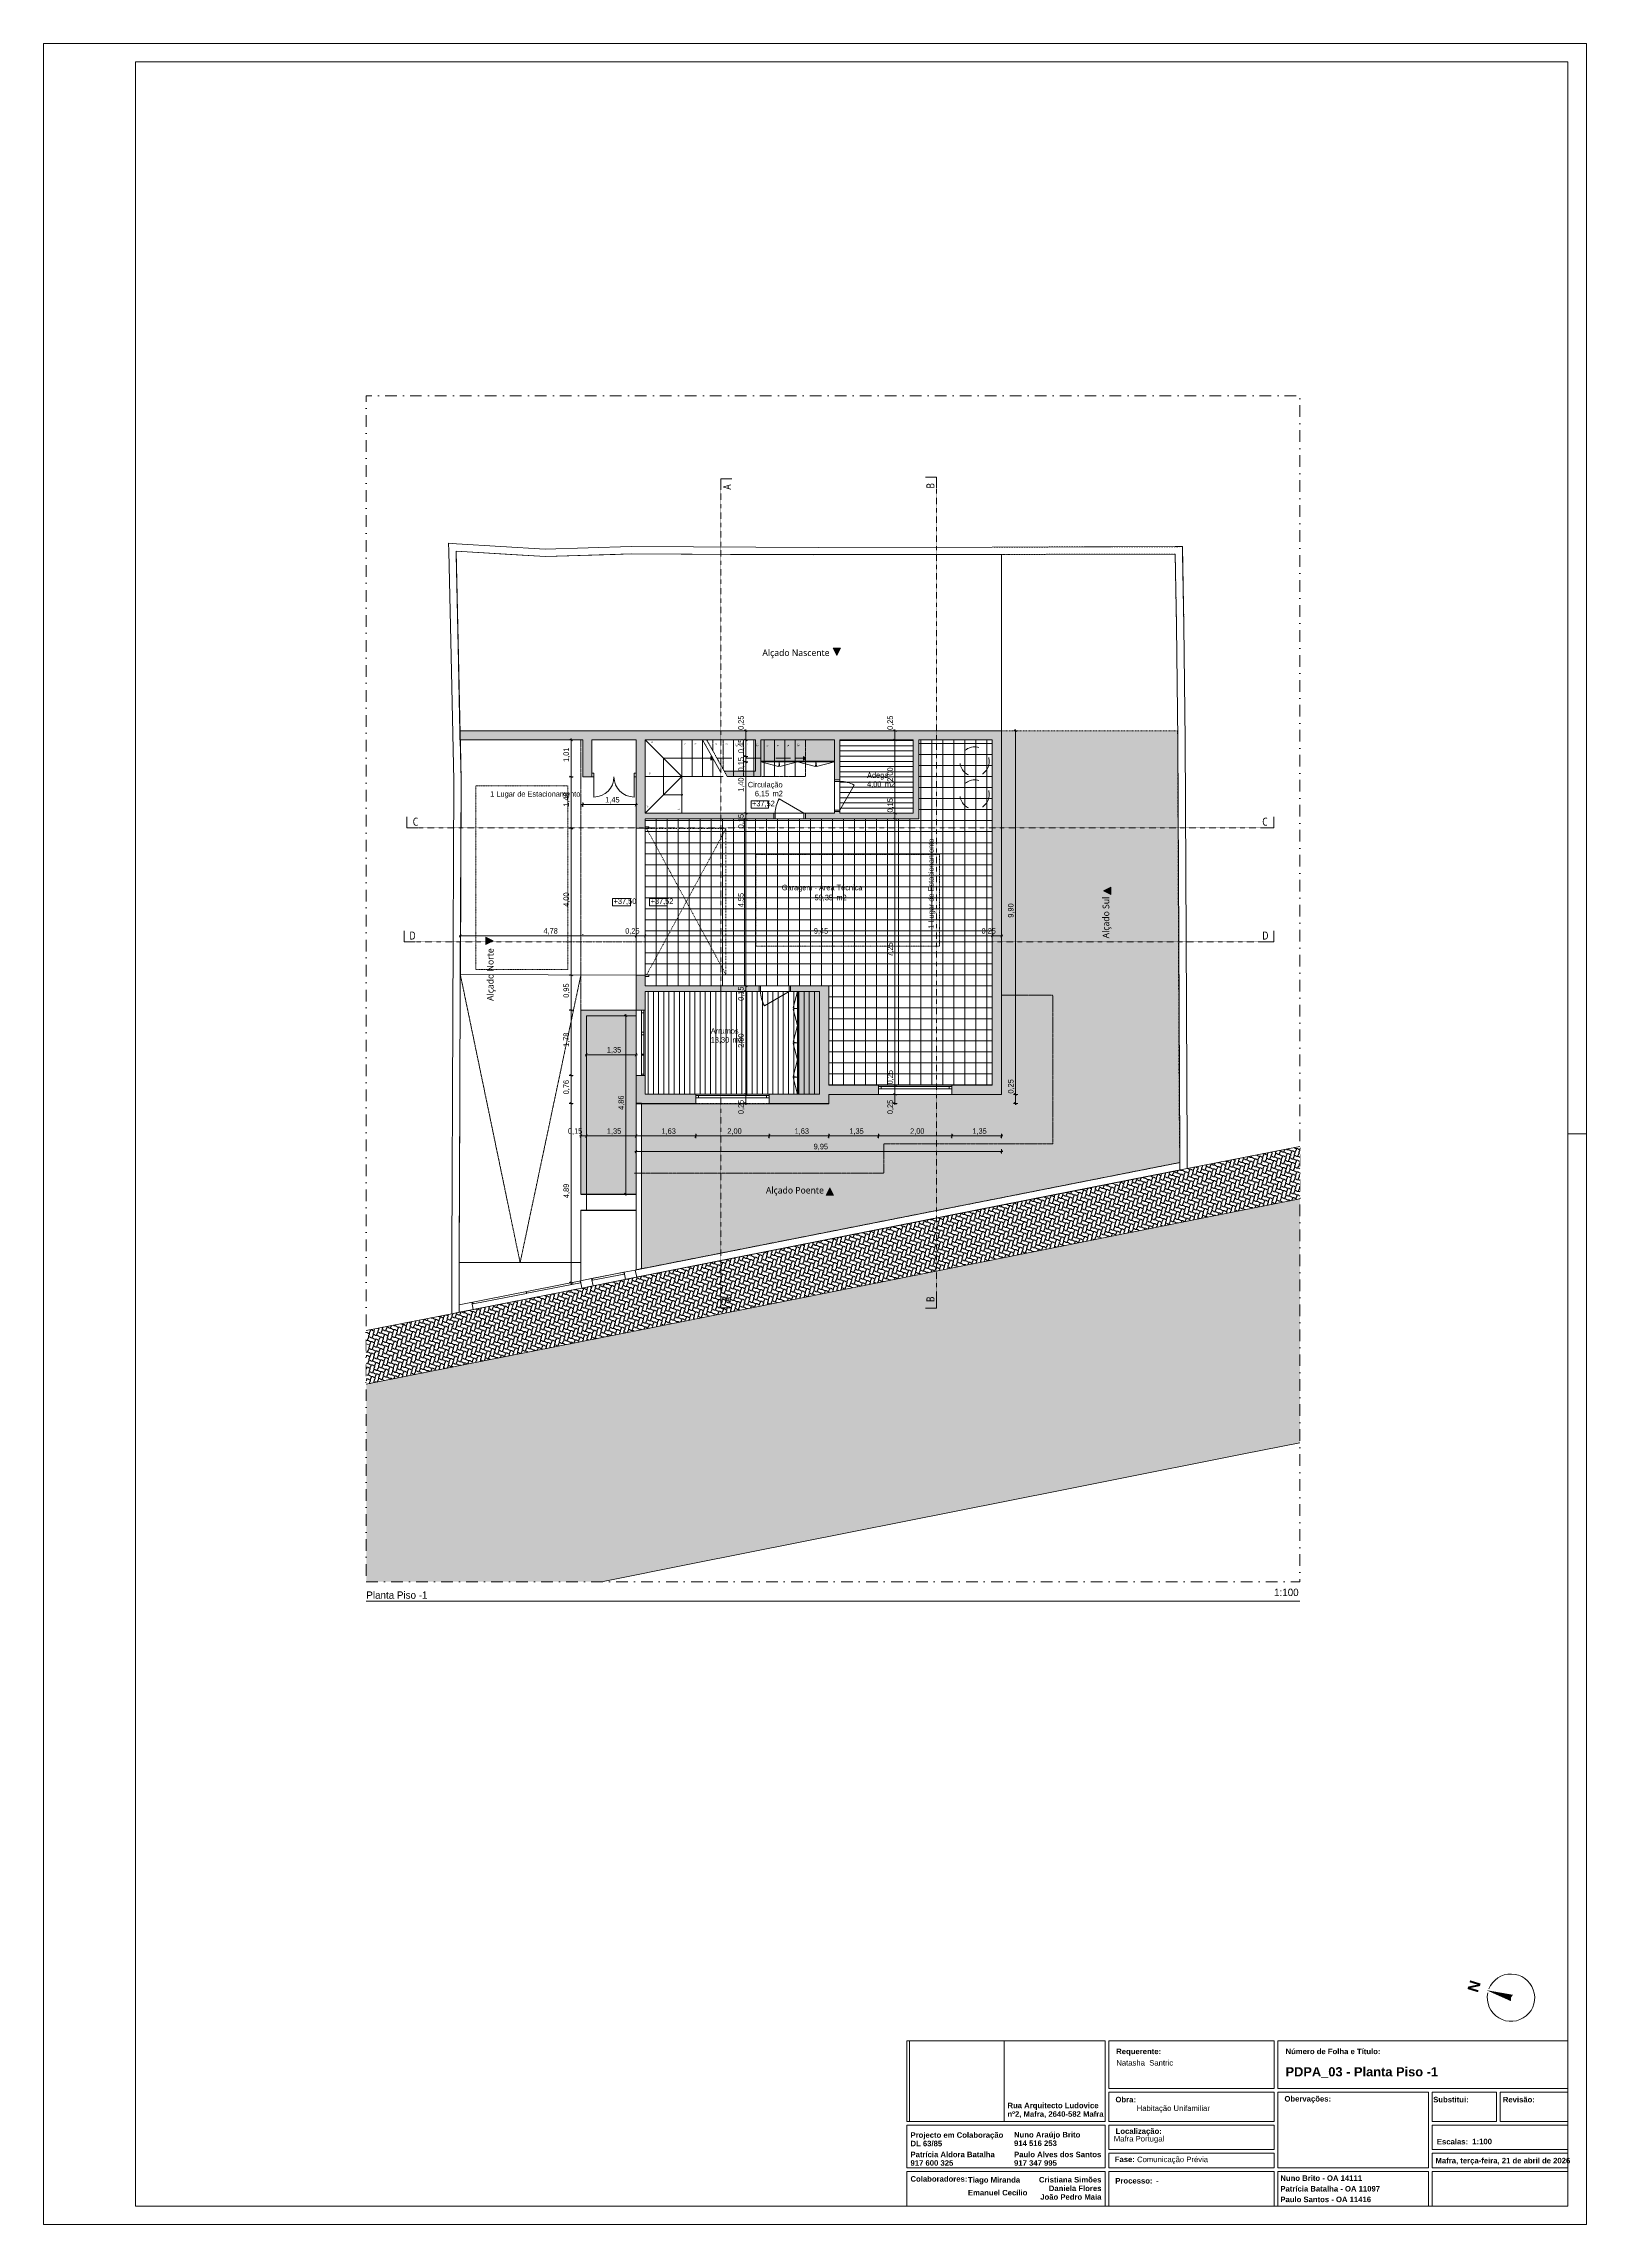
# Paper-space layout 'PDPA_03 - Planta Piso -1' of a CAD drawing. Header units: metres, sheet in millimetres. Extents: x 0 to 420, y 0 to 594.
# The model-space entities are those that its viewports show. They can reach past a viewport. Long polylines and large blocks are cut down to what shows.
import ezdxf
from ezdxf.enums import TextEntityAlignment as Align

# ---------------------------------------------------------------- set-up
doc = ezdxf.new("R2010")
doc.units = ezdxf.units.M
doc.header["$MEASUREMENT"] = 0
doc.header["$XCLIPFRAME"] = 2
doc.set_wipeout_variables(frame=1)
for name, pattern in [('Dashed', [0.423333, 0.211667, -0.211667]), ('Dot & Dashed', [0.670278, 0.3175, -0.176389, 0, -0.176389]), ('OTK - Tracejado', [0.08, 0.04, -0.04]), ('OTK - Traço Ponto', [0.2, 0.1, -0.05, 0, -0.05]), ('OTK - Traço Ponto CORTES_ALÇ', [0.6, 0.3, -0.15, 0, -0.15]), ('Small Dashed', [0.002822, 0.001411, -0.001411]), ('Wipeout_Contour', [1, 0, -1])]:
    doc.linetypes.add(name, pattern=pattern)
for name, color, linetype in [('00 - DESENHO 2D', 7, 'Continuous'), ('00 - TEXTO GERAL', 7, 'Continuous'), ('15 - IMAGENS', 7, 'Continuous'), ('15 - LAYOUT', 7, 'Continuous'), ('Planta Piso -1_1_0', 7, 'Continuous'), ('Planta Piso -1_1_00 - DESENHO 2D', 7, 'Continuous'), ('Planta Piso -1_1_00 - TEXTO GERAL', 7, 'Continuous'), ('Planta Piso -1_1_01 - TERRENO PROPOSTO', 7, 'Continuous'), ('Planta Piso -1_1_02 - ESTRADAS', 7, 'Continuous'), ('Planta Piso -1_1_02 - PASSEIOS', 7, 'Continuous'), ('Planta Piso -1_1_03 - COBERTURA', 7, 'Continuous'), ('Planta Piso -1_1_03 - LAJES', 7, 'Continuous'), ('Planta Piso -1_1_05 - VIGA', 7, 'Continuous'), ('Planta Piso -1_1_06 - ESCADA INTERIOR', 7, 'Continuous'), ('Planta Piso -1_1_06 - ESCADAS _ GUARDAS', 7, 'Continuous'), ('Planta Piso -1_1_07 - MUROS', 7, 'Continuous'), ('Planta Piso -1_1_08 - EQUIPAMENTO FIXO', 7, 'Continuous'), ('Planta Piso -1_1_11 - ZONA_ÁREA', 7, 'Continuous'), ('Planta Piso -1_1_12 - COTAS ALTIMÉTRICAS', 7, 'Continuous'), ('Planta Piso -1_1_12 - COTAS GERAIS', 7, 'Continuous'), ('Planta Piso -1_1_14 - ALÇADOS.Marcadores', 7, 'Continuous'), ('Planta Piso -1_1_14 - CORTES.Marcadores', 7, 'Continuous')]:
    doc.layers.add(name, color=color, linetype=linetype)
doc.layers.add('NonPlottable_15 - IMAGENS', color=7, linetype='Continuous', plot=False)
doc.styles.add('ESTILO_GERADO_1', font='ARIALN.TTF')
doc.styles.add('ESTILO_GERADO_14', font='arialbd.ttf')
doc.styles.add('ESTILO_GERADO_2', font='malgunsl.ttf')
doc.styles.add('ESTILO_GERADO_3', font='AGENCYR.TTF')
doc.styles.add('ESTILO_GERADO_4', font='malgunsl.ttf', dxfattribs={"width": 0.8})
doc.styles.add('ESTILO_GERADO_5', font='arial.ttf')
picture_1 = doc.add_image_def('image1.jpg', size_in_pixel=(423, 440))

# ---------------------------------------------------------------- blocks, each defined once
blk = doc.blocks.new('Built-in Drawing Title[2]', base_point=(87.85, 182.95))
at = {"layer": '15 - IMAGENS', "color": 7, "linetype": 'Continuous', "lineweight": 13, "ltscale": 1000}
blk.add_line((87.85, 169.75), (342.03, 169.75), dxfattribs=at)
at = {"layer": '15 - IMAGENS', "color": 7, "lineweight": 13, "style": 'ESTILO_GERADO_3'}
blk.add_attdef('AC_DrawingNumber', text='', height=2, dxfattribs=at).set_placement((87.85, 172.41), align=Align.TOP_LEFT)
blk.add_attdef('AC_DrawingName', text='', height=2, dxfattribs=at).set_placement((214.94, 172.95), align=Align.TOP_CENTER)
blk.add_attdef('AC_DrawingScale', text='', height=2, dxfattribs=at).set_placement((341.67, 173.15), align=Align.TOP_RIGHT)
blk = doc.blocks.new('*X139', base_point=(-110755.435, -72968.689))
at = {"layer": 'Planta Piso -1_1_02 - PASSEIOS', "color": 253, "linetype": 'Continuous', "lineweight": 9, "ltscale": 1000}
for p, q in [((-110722.778, -72939.641), (-110722.77, -72939.628)), ((-110722.778, -72939.641), (-110722.77, -72939.628)), ((-110722.683, -72939.671), (-110722.655, -72939.627)), ((-110722.683, -72939.671), (-110722.655, -72939.627)), ((-110722.655, -72939.627), (-110722.654, -72939.605)), ((-110722.655, -72939.627), (-110722.654, -72939.605)), ((-110722.628, -72939.602), (-110722.638, -72939.602)), ((-110722.628, -72939.602), (-110722.585, -72939.63)), ((-110722.585, -72939.63), (-110722.533, -72939.632)), ((-110722.558, -72939.605), (-110722.559, -72939.631)), ((-110722.558, -72939.605), (-110722.559, -72939.631)), ((-110722.533, -72939.632), (-110722.559, -72939.631)), ((-110722.558, -72939.605), (-110722.544, -72939.583)), ((-110722.558, -72939.605), (-110722.544, -72939.583)), ((-110722.533, -72939.632), (-110722.489, -72939.66)), ((-110722.533, -72939.632), (-110722.489, -72939.66)), ((-110722.448, -72939.565), (-110722.408, -72939.566)), ((-110722.433, -72939.562), (-110722.434, -72939.565)), ((-110722.433, -72939.562), (-110722.434, -72939.565)), ((-110722.408, -72939.566), (-110722.434, -72939.565)), ((-110722.408, -72939.566), (-110722.364, -72939.594)), ((-110722.408, -72939.566), (-110722.364, -72939.594)), ((-110722.367, -72939.664), (-110722.339, -72939.621)), ((-110722.364, -72939.594), (-110722.338, -72939.595)), ((-110722.364, -72939.594), (-110722.312, -72939.596)), ((-110722.339, -72939.621), (-110722.338, -72939.595)), ((-110722.312, -72939.596), (-110722.269, -72939.623)), ((-110722.269, -72939.623), (-110722.243, -72939.625)), ((-110722.245, -72939.524), (-110722.239, -72939.528)), ((-110722.245, -72939.524), (-110722.239, -72939.528)), ((-110722.244, -72939.65), (-110722.243, -72939.625)), ((-110722.244, -72939.65), (-110722.243, -72939.625)), ((-110722.242, -72939.599), (-110722.243, -72939.625)), ((-110722.242, -72939.599), (-110722.214, -72939.555)), ((-110722.239, -72939.528), (-110722.213, -72939.529)), ((-110722.239, -72939.528), (-110722.187, -72939.53)), ((-110722.214, -72939.555), (-110722.213, -72939.529)), ((-110722.187, -72939.53), (-110722.143, -72939.558)), ((-110722.148, -72939.68), (-110722.146, -72939.628)), ((-110722.146, -72939.628), (-110722.147, -72939.654)), ((-110722.146, -72939.628), (-110722.118, -72939.585)), ((-110722.146, -72939.628), (-110722.118, -72939.585)), ((-110722.143, -72939.558), (-110722.117, -72939.559)), ((-110722.118, -72939.585), (-110722.117, -72939.559)), ((-110722.118, -72939.585), (-110722.117, -72939.559)), ((-110722.116, -72939.533), (-110722.117, -72939.559)), ((-110722.116, -72939.533), (-110722.092, -72939.494)), ((-110722.051, -72939.658), (-110722.023, -72939.614)), ((-110722.051, -72939.658), (-110722.023, -72939.614)), ((-110722.033, -72939.483), (-110722.018, -72939.492)), ((-110722.023, -72939.614), (-110722.021, -72939.563)), ((-110722.023, -72939.614), (-110722.022, -72939.588)), ((-110722.021, -72939.563), (-110722.022, -72939.588)), ((-110721.996, -72939.589), (-110722.022, -72939.588)), ((-110722.021, -72939.563), (-110721.993, -72939.519)), ((-110722.021, -72939.563), (-110721.993, -72939.519)), ((-110722.018, -72939.492), (-110721.992, -72939.493)), ((-110721.996, -72939.589), (-110721.952, -72939.617)), ((-110721.993, -72939.519), (-110721.992, -72939.493)), ((-110721.993, -72939.519), (-110721.992, -72939.493)), ((-110721.992, -72939.474), (-110721.992, -72939.493)), ((-110721.952, -72939.617), (-110721.901, -72939.619)), ((-110721.925, -72939.592), (-110721.926, -72939.618)), ((-110721.925, -72939.592), (-110721.926, -72939.618)), ((-110721.901, -72939.619), (-110721.926, -72939.618)), ((-110721.925, -72939.592), (-110721.898, -72939.548)), ((-110721.925, -72939.592), (-110721.898, -72939.548)), ((-110721.901, -72939.619), (-110721.857, -72939.647)), ((-110721.901, -72939.619), (-110721.857, -72939.647)), ((-110721.898, -72939.548), (-110721.896, -72939.497)), ((-110721.898, -72939.548), (-110721.897, -72939.523)), ((-110721.896, -72939.497), (-110721.897, -72939.523)), ((-110721.871, -72939.524), (-110721.897, -72939.523)), ((-110721.896, -72939.497), (-110721.868, -72939.453)), ((-110721.896, -72939.497), (-110721.868, -72939.453)), ((-110721.871, -72939.524), (-110721.827, -72939.551)), ((-110721.868, -72939.453), (-110721.868, -72939.45)), ((-110721.868, -72939.453), (-110721.868, -72939.45)), ((-110721.827, -72939.551), (-110721.775, -72939.553)), ((-110721.8, -72939.526), (-110721.801, -72939.552)), ((-110721.8, -72939.526), (-110721.801, -72939.552)), ((-110721.775, -72939.553), (-110721.801, -72939.552)), ((-110721.8, -72939.526), (-110721.773, -72939.483)), ((-110721.8, -72939.526), (-110721.773, -72939.483)), ((-110721.775, -72939.553), (-110721.732, -72939.581)), ((-110721.775, -72939.553), (-110721.732, -72939.581)), ((-110721.773, -72939.483), (-110721.771, -72939.431)), ((-110721.773, -72939.483), (-110721.772, -72939.457)), ((-110721.771, -72939.431), (-110721.772, -72939.457)), ((-110721.746, -72939.458), (-110721.772, -72939.457)), ((-110721.771, -72939.431), (-110721.77, -72939.431)), ((-110721.771, -72939.431), (-110721.77, -72939.431)), ((-110721.746, -72939.458), (-110721.702, -72939.485)), ((-110721.734, -72939.652), (-110721.707, -72939.608)), ((-110721.732, -72939.581), (-110721.706, -72939.582)), ((-110721.732, -72939.581), (-110721.68, -72939.583)), ((-110721.707, -72939.608), (-110721.706, -72939.582)), ((-110721.702, -72939.485), (-110721.65, -72939.487)), ((-110721.68, -72939.583), (-110721.636, -72939.611)), ((-110721.675, -72939.461), (-110721.676, -72939.486)), ((-110721.675, -72939.461), (-110721.676, -72939.486)), ((-110721.65, -72939.487), (-110721.676, -72939.486)), ((-110721.675, -72939.461), (-110721.647, -72939.417)), ((-110721.675, -72939.461), (-110721.647, -72939.417)), ((-110721.65, -72939.487), (-110721.607, -72939.515)), ((-110721.65, -72939.487), (-110721.607, -72939.515)), ((-110721.647, -72939.417), (-110721.647, -72939.406)), ((-110721.647, -72939.417), (-110721.647, -72939.406)), ((-110721.636, -72939.611), (-110721.61, -72939.612)), ((-110721.611, -72939.637), (-110721.61, -72939.612)), ((-110721.611, -72939.637), (-110721.61, -72939.612)), ((-110721.61, -72939.399), (-110721.577, -72939.42)), ((-110721.609, -72939.586), (-110721.61, -72939.612)), ((-110721.609, -72939.586), (-110721.582, -72939.542)), ((-110721.607, -72939.515), (-110721.581, -72939.516)), ((-110721.607, -72939.515), (-110721.555, -72939.517)), ((-110721.582, -72939.542), (-110721.581, -72939.516)), ((-110721.577, -72939.42), (-110721.525, -72939.422)), ((-110721.555, -72939.517), (-110721.511, -72939.545)), ((-110721.55, -72939.395), (-110721.551, -72939.421)), ((-110721.55, -72939.395), (-110721.551, -72939.421)), ((-110721.525, -72939.422), (-110721.551, -72939.421)), ((-110721.55, -72939.395), (-110721.544, -72939.386)), ((-110721.55, -72939.395), (-110721.544, -72939.386)), ((-110721.525, -72939.422), (-110721.481, -72939.449)), ((-110721.525, -72939.422), (-110721.481, -72939.449)), ((-110721.516, -72939.667), (-110721.514, -72939.615)), ((-110721.514, -72939.615), (-110721.515, -72939.641)), ((-110721.514, -72939.615), (-110721.486, -72939.572)), ((-110721.514, -72939.615), (-110721.486, -72939.572)), ((-110721.511, -72939.545), (-110721.485, -72939.546)), ((-110721.486, -72939.572), (-110721.485, -72939.546)), ((-110721.486, -72939.572), (-110721.485, -72939.546)), ((-110721.484, -72939.52), (-110721.485, -72939.546)), ((-110721.484, -72939.52), (-110721.456, -72939.476)), ((-110721.481, -72939.449), (-110721.455, -72939.45)), ((-110721.481, -72939.449), (-110721.43, -72939.451)), ((-110721.456, -72939.476), (-110721.455, -72939.45)), ((-110721.43, -72939.451), (-110721.386, -72939.479)), ((-110721.418, -72939.645), (-110721.391, -72939.601)), ((-110721.418, -72939.645), (-110721.391, -72939.601)), ((-110721.398, -72939.357), (-110721.356, -72939.384)), ((-110721.398, -72939.357), (-110721.356, -72939.384)), ((-110721.391, -72939.601), (-110721.389, -72939.55)), ((-110721.391, -72939.601), (-110721.39, -72939.576)), ((-110721.389, -72939.55), (-110721.39, -72939.576)), ((-110721.364, -72939.577), (-110721.39, -72939.576)), ((-110721.389, -72939.55), (-110721.361, -72939.506)), ((-110721.389, -72939.55), (-110721.361, -72939.506)), ((-110721.386, -72939.479), (-110721.36, -72939.48)), ((-110721.364, -72939.577), (-110721.32, -72939.604)), ((-110721.361, -72939.506), (-110721.36, -72939.48)), ((-110721.361, -72939.506), (-110721.36, -72939.48)), ((-110721.359, -72939.454), (-110721.36, -72939.48)), ((-110721.359, -72939.454), (-110721.331, -72939.41)), ((-110721.356, -72939.384), (-110721.33, -72939.385)), ((-110721.356, -72939.384), (-110721.304, -72939.386)), ((-110721.331, -72939.41), (-110721.33, -72939.385)), ((-110721.32, -72939.604), (-110721.268, -72939.606)), ((-110721.304, -72939.386), (-110721.261, -72939.413)), ((-110721.293, -72939.579), (-110721.294, -72939.605)), ((-110721.293, -72939.579), (-110721.294, -72939.605)), ((-110721.268, -72939.606), (-110721.294, -72939.605)), ((-110721.293, -72939.579), (-110721.266, -72939.536)), ((-110721.293, -72939.579), (-110721.266, -72939.536)), ((-110721.268, -72939.606), (-110721.233, -72939.629)), ((-110721.268, -72939.606), (-110721.233, -72939.629)), ((-110721.266, -72939.536), (-110721.263, -72939.484)), ((-110721.266, -72939.536), (-110721.264, -72939.51)), ((-110721.263, -72939.484), (-110721.264, -72939.51)), ((-110721.239, -72939.511), (-110721.264, -72939.51)), ((-110721.263, -72939.484), (-110721.236, -72939.44)), ((-110721.263, -72939.484), (-110721.236, -72939.44)), ((-110721.261, -72939.413), (-110721.235, -72939.414)), ((-110721.239, -72939.511), (-110721.233, -72939.515)), ((-110721.236, -72939.44), (-110721.235, -72939.414)), ((-110721.236, -72939.44), (-110721.235, -72939.414)), ((-110721.234, -72939.388), (-110721.235, -72939.414)), ((-110721.234, -72939.388), (-110721.233, -72939.386)), ((-110725.802, -72940.272), (-110725.774, -72940.228)), ((-110725.802, -72940.272), (-110725.774, -72940.228)), ((-110725.774, -72940.228), (-110725.774, -72940.221)), ((-110725.774, -72940.228), (-110725.774, -72940.221)), ((-110725.679, -72940.258), (-110725.677, -72940.206)), ((-110725.677, -72940.206), (-110725.678, -72940.232)), ((-110725.677, -72940.206), (-110725.674, -72940.201)), ((-110725.677, -72940.206), (-110725.674, -72940.201)), ((-110725.581, -72940.236), (-110725.554, -72940.192)), ((-110725.581, -72940.236), (-110725.554, -72940.192)), ((-110725.554, -72940.192), (-110725.553, -72940.178)), ((-110725.554, -72940.192), (-110725.553, -72940.178)), ((-110725.521, -72940.171), (-110725.483, -72940.195)), ((-110725.483, -72940.195), (-110725.431, -72940.197)), ((-110725.456, -72940.17), (-110725.457, -72940.196)), ((-110725.456, -72940.17), (-110725.457, -72940.196)), ((-110725.431, -72940.197), (-110725.457, -72940.196)), ((-110725.456, -72940.17), (-110725.448, -72940.157)), ((-110725.456, -72940.17), (-110725.448, -72940.157)), ((-110725.431, -72940.197), (-110725.388, -72940.225)), ((-110725.431, -72940.197), (-110725.388, -72940.225)), ((-110725.388, -72940.225), (-110725.362, -72940.226)), ((-110725.388, -72940.225), (-110725.336, -72940.227)), ((-110725.363, -72940.252), (-110725.362, -72940.226)), ((-110725.336, -72940.227), (-110725.292, -72940.254)), ((-110725.306, -72940.131), (-110725.317, -72940.131)), ((-110725.317, -72940.131), (-110725.306, -72940.131)), ((-110725.306, -72940.131), (-110725.262, -72940.159)), ((-110725.306, -72940.131), (-110725.262, -72940.159)), ((-110725.265, -72940.23), (-110725.266, -72940.255)), ((-110725.265, -72940.23), (-110725.238, -72940.186)), ((-110725.262, -72940.159), (-110725.237, -72940.16)), ((-110725.262, -72940.159), (-110725.211, -72940.161)), ((-110725.238, -72940.186), (-110725.237, -72940.16)), ((-110725.211, -72940.161), (-110725.167, -72940.189)), ((-110725.17, -72940.259), (-110725.142, -72940.215)), ((-110725.17, -72940.259), (-110725.142, -72940.215)), ((-110725.167, -72940.189), (-110725.141, -72940.19)), ((-110725.142, -72940.215), (-110725.141, -72940.19)), ((-110725.142, -72940.215), (-110725.141, -72940.19)), ((-110725.14, -72940.164), (-110725.141, -72940.19)), ((-110725.14, -72940.164), (-110725.112, -72940.12)), ((-110725.127, -72940.093), (-110725.111, -72940.094)), ((-110725.127, -72940.093), (-110725.085, -72940.095)), ((-110725.112, -72940.12), (-110725.111, -72940.094)), ((-110725.085, -72940.095), (-110725.042, -72940.123)), ((-110725.047, -72940.245), (-110725.045, -72940.193)), ((-110725.047, -72940.245), (-110725.046, -72940.219)), ((-110725.045, -72940.193), (-110725.046, -72940.219)), ((-110725.02, -72940.22), (-110725.046, -72940.219)), ((-110725.045, -72940.193), (-110725.017, -72940.15)), ((-110725.045, -72940.193), (-110725.017, -72940.15)), ((-110725.042, -72940.123), (-110725.016, -72940.124)), ((-110725.02, -72940.22), (-110724.976, -72940.248)), ((-110725.017, -72940.15), (-110725.016, -72940.124)), ((-110725.017, -72940.15), (-110725.016, -72940.124)), ((-110725.015, -72940.098), (-110725.016, -72940.124)), ((-110725.015, -72940.098), (-110724.996, -72940.067)), ((-110724.949, -72940.223), (-110724.95, -72940.249)), ((-110724.949, -72940.223), (-110724.95, -72940.249)), ((-110724.949, -72940.223), (-110724.921, -72940.179)), ((-110724.949, -72940.223), (-110724.921, -72940.179)), ((-110724.923, -72940.053), (-110724.917, -72940.057)), ((-110724.921, -72940.179), (-110724.919, -72940.128)), ((-110724.921, -72940.179), (-110724.92, -72940.153)), ((-110724.919, -72940.128), (-110724.92, -72940.153)), ((-110724.895, -72940.154), (-110724.92, -72940.153)), ((-110724.919, -72940.128), (-110724.892, -72940.084)), ((-110724.919, -72940.128), (-110724.892, -72940.084)), ((-110724.917, -72940.057), (-110724.891, -72940.058)), ((-110724.895, -72940.154), (-110724.851, -72940.182)), ((-110724.892, -72940.084), (-110724.891, -72940.058)), ((-110724.892, -72940.084), (-110724.891, -72940.058)), ((-110724.89, -72940.047), (-110724.891, -72940.058)), ((-110724.851, -72940.182), (-110724.799, -72940.184)), ((-110724.824, -72940.157), (-110724.825, -72940.183)), ((-110724.824, -72940.157), (-110724.825, -72940.183)), ((-110724.799, -72940.184), (-110724.825, -72940.183)), ((-110724.824, -72940.157), (-110724.796, -72940.114)), ((-110724.824, -72940.157), (-110724.796, -72940.114)), ((-110724.799, -72940.184), (-110724.755, -72940.212)), ((-110724.799, -72940.184), (-110724.755, -72940.212)), ((-110724.796, -72940.114), (-110724.794, -72940.062)), ((-110724.796, -72940.114), (-110724.795, -72940.088)), ((-110724.794, -72940.062), (-110724.795, -72940.088)), ((-110724.769, -72940.089), (-110724.795, -72940.088)), ((-110724.794, -72940.062), (-110724.77, -72940.023)), ((-110724.794, -72940.062), (-110724.77, -72940.023)), ((-110724.769, -72940.089), (-110724.726, -72940.116)), ((-110724.755, -72940.212), (-110724.729, -72940.213)), ((-110724.755, -72940.212), (-110724.704, -72940.214)), ((-110724.73, -72940.239), (-110724.729, -72940.213)), ((-110724.726, -72940.116), (-110724.674, -72940.118)), ((-110724.704, -72940.214), (-110724.66, -72940.242)), ((-110724.699, -72940.091), (-110724.7, -72940.117)), ((-110724.699, -72940.091), (-110724.7, -72940.117)), ((-110724.674, -72940.118), (-110724.7, -72940.117)), ((-110724.699, -72940.091), (-110724.671, -72940.048)), ((-110724.699, -72940.091), (-110724.671, -72940.048)), ((-110724.674, -72940.118), (-110724.63, -72940.146)), ((-110724.674, -72940.118), (-110724.63, -72940.146)), ((-110724.671, -72940.048), (-110724.669, -72940.003)), ((-110724.671, -72940.048), (-110724.67, -72940.022)), ((-110724.669, -72940.003), (-110724.67, -72940.022)), ((-110724.644, -72940.023), (-110724.67, -72940.022)), ((-110724.644, -72940.023), (-110724.6, -72940.051)), ((-110724.633, -72940.217), (-110724.634, -72940.243)), ((-110724.633, -72940.217), (-110724.605, -72940.173)), ((-110724.63, -72940.146), (-110724.604, -72940.147)), ((-110724.63, -72940.146), (-110724.578, -72940.148)), ((-110724.605, -72940.173), (-110724.604, -72940.147)), ((-110724.6, -72940.051), (-110724.549, -72940.053)), ((-110724.578, -72940.148), (-110724.535, -72940.176)), ((-110724.574, -72940.026), (-110724.575, -72940.052)), ((-110724.574, -72940.026), (-110724.575, -72940.052)), ((-110724.549, -72940.053), (-110724.575, -72940.052)), ((-110724.574, -72940.026), (-110724.546, -72939.982)), ((-110724.574, -72940.026), (-110724.546, -72939.982)), ((-110724.549, -72940.053), (-110724.505, -72940.08)), ((-110724.549, -72940.053), (-110724.505, -72940.08)), ((-110724.546, -72939.982), (-110724.546, -72939.979)), ((-110724.546, -72939.982), (-110724.546, -72939.979)), ((-110724.537, -72940.246), (-110724.51, -72940.203)), ((-110724.537, -72940.246), (-110724.51, -72940.203)), ((-110724.535, -72940.176), (-110724.509, -72940.177)), ((-110724.51, -72940.203), (-110724.509, -72940.177)), ((-110724.51, -72940.203), (-110724.509, -72940.177)), ((-110724.508, -72940.151), (-110724.509, -72940.177)), ((-110724.508, -72940.151), (-110724.48, -72940.107)), ((-110724.505, -72940.08), (-110724.479, -72940.081)), ((-110724.505, -72940.08), (-110724.453, -72940.082)), ((-110724.499, -72939.969), (-110724.475, -72939.985)), ((-110724.48, -72940.107), (-110724.479, -72940.081)), ((-110724.475, -72939.985), (-110724.423, -72939.987)), ((-110724.453, -72940.082), (-110724.409, -72940.11)), ((-110724.448, -72939.96), (-110724.449, -72939.986)), ((-110724.448, -72939.96), (-110724.449, -72939.986)), ((-110724.423, -72939.987), (-110724.449, -72939.986)), ((-110724.448, -72939.96), (-110724.448, -72939.959)), ((-110724.448, -72939.96), (-110724.448, -72939.959)), ((-110724.423, -72939.987), (-110724.38, -72940.014)), ((-110724.423, -72939.987), (-110724.38, -72940.014)), ((-110724.414, -72940.232), (-110724.412, -72940.181)), ((-110724.414, -72940.232), (-110724.413, -72940.206)), ((-110724.412, -72940.181), (-110724.413, -72940.206)), ((-110724.387, -72940.207), (-110724.413, -72940.206)), ((-110724.412, -72940.181), (-110724.385, -72940.137)), ((-110724.412, -72940.181), (-110724.385, -72940.137)), ((-110724.409, -72940.11), (-110724.384, -72940.111)), ((-110724.387, -72940.207), (-110724.344, -72940.235)), ((-110724.385, -72940.137), (-110724.384, -72940.111)), ((-110724.385, -72940.137), (-110724.384, -72940.111)), ((-110724.383, -72940.085), (-110724.384, -72940.111)), ((-110724.383, -72940.085), (-110724.355, -72940.041)), ((-110724.38, -72940.014), (-110724.354, -72940.015)), ((-110724.38, -72940.014), (-110724.328, -72940.016)), ((-110724.355, -72940.041), (-110724.354, -72940.015)), ((-110724.328, -72940.016), (-110724.284, -72940.044)), ((-110724.317, -72940.21), (-110724.318, -72940.236)), ((-110724.317, -72940.21), (-110724.318, -72940.236)), ((-110724.317, -72940.21), (-110724.289, -72940.166)), ((-110724.317, -72940.21), (-110724.289, -72940.166)), ((-110724.289, -72940.166), (-110724.287, -72940.115)), ((-110724.289, -72940.166), (-110724.288, -72940.141)), ((-110724.288, -72939.928), (-110724.255, -72939.949)), ((-110724.288, -72939.928), (-110724.255, -72939.949)), ((-110724.287, -72940.115), (-110724.288, -72940.141)), ((-110724.262, -72940.142), (-110724.288, -72940.141)), ((-110724.287, -72940.115), (-110724.259, -72940.071)), ((-110724.287, -72940.115), (-110724.259, -72940.071)), ((-110724.284, -72940.044), (-110724.258, -72940.045)), ((-110724.262, -72940.142), (-110724.218, -72940.169)), ((-110724.259, -72940.071), (-110724.258, -72940.045)), ((-110724.259, -72940.071), (-110724.258, -72940.045)), ((-110724.257, -72940.019), (-110724.258, -72940.045)), ((-110724.257, -72940.019), (-110724.23, -72939.975)), ((-110724.255, -72939.949), (-110724.229, -72939.95)), ((-110724.255, -72939.949), (-110724.203, -72939.951)), ((-110724.23, -72939.975), (-110724.229, -72939.95)), ((-110724.218, -72940.169), (-110724.167, -72940.171)), ((-110724.203, -72939.951), (-110724.159, -72939.978)), ((-110724.192, -72940.144), (-110724.193, -72940.17)), ((-110724.192, -72940.144), (-110724.193, -72940.17)), ((-110724.167, -72940.171), (-110724.193, -72940.17)), ((-110724.192, -72940.144), (-110724.164, -72940.101)), ((-110724.192, -72940.144), (-110724.164, -72940.101)), ((-110724.167, -72940.171), (-110724.123, -72940.199)), ((-110724.167, -72940.171), (-110724.123, -72940.199)), ((-110724.164, -72940.101), (-110724.162, -72940.049)), ((-110724.164, -72940.101), (-110724.163, -72940.075)), ((-110724.162, -72940.049), (-110724.163, -72940.075)), ((-110724.137, -72940.076), (-110724.163, -72940.075)), ((-110724.162, -72940.049), (-110724.134, -72940.005)), ((-110724.162, -72940.049), (-110724.134, -72940.005)), ((-110724.159, -72939.978), (-110724.133, -72939.979)), ((-110724.137, -72940.076), (-110724.093, -72940.103)), ((-110724.134, -72940.005), (-110724.133, -72939.979)), ((-110724.134, -72940.005), (-110724.133, -72939.979)), ((-110724.132, -72939.953), (-110724.133, -72939.979)), ((-110724.132, -72939.953), (-110724.105, -72939.91)), ((-110724.126, -72940.27), (-110724.098, -72940.226)), ((-110724.123, -72940.199), (-110724.097, -72940.2)), ((-110724.123, -72940.199), (-110724.071, -72940.201)), ((-110724.105, -72939.91), (-110724.104, -72939.891)), ((-110724.098, -72940.226), (-110724.097, -72940.2)), ((-110724.093, -72940.103), (-110724.042, -72940.106)), ((-110724.076, -72939.886), (-110724.034, -72939.912)), ((-110724.071, -72940.201), (-110724.027, -72940.229)), ((-110724.066, -72940.079), (-110724.067, -72940.104)), ((-110724.066, -72940.079), (-110724.067, -72940.104)), ((-110724.042, -72940.106), (-110724.067, -72940.104)), ((-110724.066, -72940.079), (-110724.039, -72940.035)), ((-110724.066, -72940.079), (-110724.039, -72940.035)), ((-110724.042, -72940.106), (-110723.998, -72940.133)), ((-110724.042, -72940.106), (-110723.998, -72940.133)), ((-110724.039, -72940.035), (-110724.037, -72939.983)), ((-110724.039, -72940.035), (-110724.038, -72940.009)), ((-110724.037, -72939.983), (-110724.038, -72940.009)), ((-110724.012, -72940.01), (-110724.038, -72940.009)), ((-110724.037, -72939.983), (-110724.009, -72939.939)), ((-110724.037, -72939.983), (-110724.009, -72939.939)), ((-110724.034, -72939.912), (-110724.008, -72939.913)), ((-110724.027, -72940.229), (-110724.002, -72940.23)), ((-110724.012, -72940.01), (-110723.968, -72940.038)), ((-110724.009, -72939.939), (-110724.008, -72939.913)), ((-110724.009, -72939.939), (-110724.008, -72939.913)), ((-110724.007, -72939.888), (-110724.008, -72939.913)), ((-110724.007, -72939.888), (-110723.996, -72939.87)), ((-110724.003, -72940.256), (-110724.002, -72940.23)), ((-110724.003, -72940.256), (-110724.002, -72940.23)), ((-110724.001, -72940.204), (-110724.002, -72940.23)), ((-110724.001, -72940.204), (-110723.973, -72940.16)), ((-110723.998, -72940.133), (-110723.972, -72940.134)), ((-110723.998, -72940.133), (-110723.946, -72940.135)), ((-110723.973, -72940.16), (-110723.972, -72940.134)), ((-110723.968, -72940.038), (-110723.916, -72940.04)), ((-110723.946, -72940.135), (-110723.902, -72940.163)), ((-110723.941, -72940.013), (-110723.942, -72940.039)), ((-110723.941, -72940.013), (-110723.942, -72940.039)), ((-110723.916, -72940.04), (-110723.942, -72940.039)), ((-110723.941, -72940.013), (-110723.914, -72939.969)), ((-110723.941, -72940.013), (-110723.914, -72939.969)), ((-110723.916, -72940.04), (-110723.873, -72940.067)), ((-110723.916, -72940.04), (-110723.873, -72940.067)), ((-110723.914, -72939.969), (-110723.911, -72939.917)), ((-110723.914, -72939.969), (-110723.913, -72939.943)), ((-110723.911, -72939.917), (-110723.913, -72939.943)), ((-110723.887, -72939.944), (-110723.913, -72939.943)), ((-110723.911, -72939.917), (-110723.884, -72939.874)), ((-110723.911, -72939.917), (-110723.884, -72939.874)), ((-110723.905, -72940.233), (-110723.877, -72940.19)), ((-110723.905, -72940.233), (-110723.877, -72940.19)), ((-110723.902, -72940.163), (-110723.876, -72940.164)), ((-110723.887, -72939.944), (-110723.843, -72939.972)), ((-110723.884, -72939.874), (-110723.883, -72939.848)), ((-110723.884, -72939.874), (-110723.883, -72939.848)), ((-110723.877, -72940.19), (-110723.876, -72940.164)), ((-110723.877, -72940.19), (-110723.876, -72940.164)), ((-110723.875, -72940.138), (-110723.876, -72940.164)), ((-110723.875, -72940.138), (-110723.848, -72940.094)), ((-110723.873, -72940.067), (-110723.847, -72940.068)), ((-110723.873, -72940.067), (-110723.821, -72940.069)), ((-110723.848, -72940.094), (-110723.847, -72940.068)), ((-110723.843, -72939.972), (-110723.791, -72939.974)), ((-110723.821, -72940.069), (-110723.777, -72940.097)), ((-110723.816, -72939.947), (-110723.817, -72939.973)), ((-110723.816, -72939.947), (-110723.817, -72939.973)), ((-110723.791, -72939.974), (-110723.817, -72939.973)), ((-110723.816, -72939.947), (-110723.788, -72939.903)), ((-110723.816, -72939.947), (-110723.788, -72939.903)), ((-110723.81, -72940.263), (-110723.782, -72940.219)), ((-110723.81, -72940.263), (-110723.782, -72940.219)), ((-110723.791, -72939.974), (-110723.747, -72940.002)), ((-110723.791, -72939.974), (-110723.747, -72940.002)), ((-110723.788, -72939.903), (-110723.786, -72939.852)), ((-110723.788, -72939.903), (-110723.787, -72939.877)), ((-110723.786, -72939.852), (-110723.787, -72939.877)), ((-110723.761, -72939.878), (-110723.787, -72939.877)), ((-110723.786, -72939.852), (-110723.77, -72939.825)), ((-110723.786, -72939.852), (-110723.77, -72939.825)), ((-110723.782, -72940.219), (-110723.78, -72940.168)), ((-110723.782, -72940.219), (-110723.781, -72940.194)), ((-110723.78, -72940.168), (-110723.781, -72940.194)), ((-110723.755, -72940.195), (-110723.781, -72940.194)), ((-110723.78, -72940.168), (-110723.752, -72940.124)), ((-110723.78, -72940.168), (-110723.752, -72940.124)), ((-110723.777, -72940.097), (-110723.751, -72940.098)), ((-110723.761, -72939.878), (-110723.718, -72939.906)), ((-110723.755, -72940.195), (-110723.711, -72940.222)), ((-110723.752, -72940.124), (-110723.751, -72940.098)), ((-110723.752, -72940.124), (-110723.751, -72940.098)), ((-110723.75, -72940.072), (-110723.751, -72940.098)), ((-110723.75, -72940.072), (-110723.723, -72940.028)), ((-110723.747, -72940.002), (-110723.722, -72940.003)), ((-110723.747, -72940.002), (-110723.696, -72940.004)), ((-110723.723, -72940.028), (-110723.722, -72940.003)), ((-110723.718, -72939.906), (-110723.666, -72939.908)), ((-110723.711, -72940.222), (-110723.66, -72940.224)), ((-110723.696, -72940.004), (-110723.652, -72940.031)), ((-110723.691, -72939.881), (-110723.692, -72939.907)), ((-110723.691, -72939.881), (-110723.692, -72939.907)), ((-110723.666, -72939.908), (-110723.692, -72939.907)), ((-110723.691, -72939.881), (-110723.663, -72939.837)), ((-110723.691, -72939.881), (-110723.663, -72939.837)), ((-110723.684, -72940.197), (-110723.685, -72940.223)), ((-110723.684, -72940.197), (-110723.685, -72940.223)), ((-110723.66, -72940.224), (-110723.685, -72940.223)), ((-110723.684, -72940.197), (-110723.657, -72940.154)), ((-110723.684, -72940.197), (-110723.657, -72940.154)), ((-110723.666, -72939.908), (-110723.622, -72939.936)), ((-110723.666, -72939.908), (-110723.622, -72939.936)), ((-110723.663, -72939.837), (-110723.662, -72939.804)), ((-110723.663, -72939.837), (-110723.662, -72939.812)), ((-110723.662, -72939.804), (-110723.662, -72939.812)), ((-110723.636, -72939.813), (-110723.662, -72939.812)), ((-110723.66, -72940.224), (-110723.616, -72940.252)), ((-110723.66, -72940.224), (-110723.616, -72940.252)), ((-110723.657, -72940.154), (-110723.655, -72940.102)), ((-110723.657, -72940.154), (-110723.656, -72940.128)), ((-110723.655, -72940.102), (-110723.656, -72940.128)), ((-110723.63, -72940.129), (-110723.656, -72940.128)), ((-110723.655, -72940.102), (-110723.627, -72940.058)), ((-110723.655, -72940.102), (-110723.627, -72940.058)), ((-110723.652, -72940.031), (-110723.626, -72940.032)), ((-110723.636, -72939.813), (-110723.593, -72939.84)), ((-110723.63, -72940.129), (-110723.586, -72940.156)), ((-110723.627, -72940.058), (-110723.626, -72940.032)), ((-110723.627, -72940.058), (-110723.626, -72940.032)), ((-110723.625, -72940.006), (-110723.626, -72940.032)), ((-110723.625, -72940.006), (-110723.597, -72939.963)), ((-110723.622, -72939.936), (-110723.596, -72939.937)), ((-110723.622, -72939.936), (-110723.57, -72939.938)), ((-110723.597, -72939.963), (-110723.596, -72939.937)), ((-110723.593, -72939.84), (-110723.541, -72939.842)), ((-110723.586, -72940.156), (-110723.534, -72940.158)), ((-110723.57, -72939.938), (-110723.527, -72939.965)), ((-110723.566, -72939.815), (-110723.567, -72939.841)), ((-110723.566, -72939.815), (-110723.567, -72939.841)), ((-110723.541, -72939.842), (-110723.567, -72939.841)), ((-110723.566, -72939.815), (-110723.544, -72939.781)), ((-110723.566, -72939.815), (-110723.544, -72939.781)), ((-110723.559, -72940.132), (-110723.56, -72940.157)), ((-110723.559, -72940.132), (-110723.56, -72940.157)), ((-110723.534, -72940.158), (-110723.56, -72940.157)), ((-110723.559, -72940.132), (-110723.532, -72940.088)), ((-110723.559, -72940.132), (-110723.532, -72940.088)), ((-110723.541, -72939.842), (-110723.497, -72939.87)), ((-110723.541, -72939.842), (-110723.497, -72939.87)), ((-110723.534, -72940.158), (-110723.491, -72940.186)), ((-110723.534, -72940.158), (-110723.491, -72940.186)), ((-110723.532, -72940.088), (-110723.53, -72940.036)), ((-110723.532, -72940.088), (-110723.531, -72940.062)), ((-110723.53, -72940.036), (-110723.531, -72940.062)), ((-110723.505, -72940.063), (-110723.531, -72940.062)), ((-110723.53, -72940.036), (-110723.502, -72939.992)), ((-110723.53, -72940.036), (-110723.502, -72939.992)), ((-110723.527, -72939.965), (-110723.501, -72939.966)), ((-110723.505, -72940.063), (-110723.461, -72940.091)), ((-110723.502, -72939.992), (-110723.501, -72939.966)), ((-110723.502, -72939.992), (-110723.501, -72939.966)), ((-110723.5, -72939.941), (-110723.501, -72939.966)), ((-110723.5, -72939.941), (-110723.472, -72939.897)), ((-110723.497, -72939.87), (-110723.471, -72939.871)), ((-110723.497, -72939.87), (-110723.445, -72939.872)), ((-110723.493, -72940.257), (-110723.466, -72940.213)), ((-110723.491, -72940.186), (-110723.465, -72940.187)), ((-110723.491, -72940.186), (-110723.439, -72940.188)), ((-110723.478, -72939.768), (-110723.467, -72939.774)), ((-110723.472, -72939.897), (-110723.471, -72939.871)), ((-110723.467, -72939.774), (-110723.416, -72939.776)), ((-110723.466, -72940.213), (-110723.465, -72940.187)), ((-110723.461, -72940.091), (-110723.409, -72940.093)), ((-110723.445, -72939.872), (-110723.402, -72939.9)), ((-110723.441, -72939.761), (-110723.441, -72939.775)), ((-110723.441, -72939.761), (-110723.441, -72939.775)), ((-110723.416, -72939.776), (-110723.441, -72939.775)), ((-110723.439, -72940.188), (-110723.395, -72940.216)), ((-110723.434, -72940.066), (-110723.435, -72940.092)), ((-110723.434, -72940.066), (-110723.435, -72940.092)), ((-110723.409, -72940.093), (-110723.435, -72940.092)), ((-110723.434, -72940.066), (-110723.406, -72940.022)), ((-110723.434, -72940.066), (-110723.406, -72940.022)), ((-110723.416, -72939.776), (-110723.372, -72939.804)), ((-110723.416, -72939.776), (-110723.372, -72939.804)), ((-110723.409, -72940.093), (-110723.365, -72940.12)), ((-110723.409, -72940.093), (-110723.365, -72940.12)), ((-110723.406, -72940.022), (-110723.404, -72939.97)), ((-110723.406, -72940.022), (-110723.405, -72939.996)), ((-110723.404, -72939.97), (-110723.405, -72939.996)), ((-110723.38, -72939.997), (-110723.405, -72939.996)), ((-110723.404, -72939.97), (-110723.377, -72939.926)), ((-110723.404, -72939.97), (-110723.377, -72939.926)), ((-110723.402, -72939.9), (-110723.376, -72939.901)), ((-110723.395, -72940.216), (-110723.369, -72940.217)), ((-110723.38, -72939.997), (-110723.336, -72940.025)), ((-110723.377, -72939.926), (-110723.376, -72939.901)), ((-110723.377, -72939.926), (-110723.376, -72939.901)), ((-110723.375, -72939.875), (-110723.376, -72939.901)), ((-110723.375, -72939.875), (-110723.347, -72939.831)), ((-110723.372, -72939.804), (-110723.346, -72939.805)), ((-110723.372, -72939.804), (-110723.32, -72939.806)), ((-110723.37, -72940.243), (-110723.369, -72940.217)), ((-110723.37, -72940.243), (-110723.369, -72940.217)), ((-110723.368, -72940.191), (-110723.369, -72940.217)), ((-110723.368, -72940.191), (-110723.341, -72940.147)), ((-110723.365, -72940.12), (-110723.34, -72940.121)), ((-110723.365, -72940.12), (-110723.314, -72940.122)), ((-110723.347, -72939.831), (-110723.346, -72939.805)), ((-110723.341, -72940.147), (-110723.34, -72940.121)), ((-110723.336, -72940.025), (-110723.284, -72940.027)), ((-110723.32, -72939.806), (-110723.276, -72939.834)), ((-110723.314, -72940.122), (-110723.27, -72940.15)), ((-110723.309, -72940), (-110723.31, -72940.026)), ((-110723.309, -72940), (-110723.31, -72940.026)), ((-110723.284, -72940.027), (-110723.31, -72940.026)), ((-110723.309, -72940), (-110723.281, -72939.956)), ((-110723.309, -72940), (-110723.281, -72939.956)), ((-110723.284, -72940.027), (-110723.24, -72940.054)), ((-110723.284, -72940.027), (-110723.24, -72940.054)), ((-110723.281, -72939.956), (-110723.279, -72939.904)), ((-110723.281, -72939.956), (-110723.28, -72939.93)), ((-110723.279, -72939.904), (-110723.28, -72939.93)), ((-110723.254, -72939.931), (-110723.28, -72939.93)), ((-110723.279, -72939.904), (-110723.252, -72939.861)), ((-110723.279, -72939.904), (-110723.252, -72939.861)), ((-110723.276, -72939.834), (-110723.251, -72939.835)), ((-110723.275, -72940.272), (-110723.273, -72940.221)), ((-110723.273, -72940.221), (-110723.274, -72940.246)), ((-110723.273, -72940.221), (-110723.245, -72940.177)), ((-110723.273, -72940.221), (-110723.245, -72940.177)), ((-110723.27, -72940.15), (-110723.244, -72940.151)), ((-110723.266, -72939.726), (-110723.247, -72939.738)), ((-110723.266, -72939.726), (-110723.247, -72939.738)), ((-110723.254, -72939.931), (-110723.211, -72939.959)), ((-110723.252, -72939.861), (-110723.251, -72939.835)), ((-110723.252, -72939.861), (-110723.251, -72939.835)), ((-110723.249, -72939.809), (-110723.251, -72939.835)), ((-110723.249, -72939.809), (-110723.222, -72939.765)), ((-110723.247, -72939.738), (-110723.221, -72939.739)), ((-110723.247, -72939.738), (-110723.195, -72939.74)), ((-110723.245, -72940.177), (-110723.244, -72940.151)), ((-110723.245, -72940.177), (-110723.244, -72940.151)), ((-110723.243, -72940.125), (-110723.244, -72940.151)), ((-110723.243, -72940.125), (-110723.215, -72940.081)), ((-110723.24, -72940.054), (-110723.214, -72940.055)), ((-110723.24, -72940.054), (-110723.189, -72940.057)), ((-110723.222, -72939.765), (-110723.221, -72939.739)), ((-110723.215, -72940.081), (-110723.214, -72940.055)), ((-110723.211, -72939.959), (-110723.159, -72939.961)), ((-110723.195, -72939.74), (-110723.151, -72939.768)), ((-110723.189, -72940.057), (-110723.145, -72940.084)), ((-110723.184, -72939.934), (-110723.185, -72939.96)), ((-110723.184, -72939.934), (-110723.185, -72939.96)), ((-110723.159, -72939.961), (-110723.185, -72939.96)), ((-110723.184, -72939.934), (-110723.156, -72939.89)), ((-110723.184, -72939.934), (-110723.156, -72939.89)), ((-110723.177, -72940.25), (-110723.15, -72940.207)), ((-110723.177, -72940.25), (-110723.15, -72940.207)), ((-110723.159, -72939.961), (-110723.115, -72939.989)), ((-110723.159, -72939.961), (-110723.115, -72939.989)), ((-110723.156, -72939.89), (-110723.154, -72939.839)), ((-110723.156, -72939.89), (-110723.155, -72939.864)), ((-110723.154, -72939.839), (-110723.155, -72939.864)), ((-110723.129, -72939.866), (-110723.155, -72939.864)), ((-110723.154, -72939.839), (-110723.126, -72939.795)), ((-110723.154, -72939.839), (-110723.126, -72939.795)), ((-110723.151, -72939.768), (-110723.125, -72939.769)), ((-110723.15, -72940.207), (-110723.148, -72940.155)), ((-110723.15, -72940.207), (-110723.149, -72940.181)), ((-110723.148, -72940.155), (-110723.149, -72940.181)), ((-110723.123, -72940.182), (-110723.149, -72940.181)), ((-110723.148, -72940.155), (-110723.12, -72940.111)), ((-110723.148, -72940.155), (-110723.12, -72940.111)), ((-110723.145, -72940.084), (-110723.119, -72940.085)), ((-110723.129, -72939.866), (-110723.085, -72939.893)), ((-110723.126, -72939.795), (-110723.125, -72939.769)), ((-110723.126, -72939.795), (-110723.125, -72939.769)), ((-110723.124, -72939.743), (-110723.125, -72939.769)), ((-110723.124, -72939.743), (-110723.097, -72939.699)), ((-110723.123, -72940.182), (-110723.079, -72940.209)), ((-110723.12, -72940.111), (-110723.119, -72940.085)), ((-110723.12, -72940.111), (-110723.119, -72940.085)), ((-110723.118, -72940.059), (-110723.119, -72940.085)), ((-110723.118, -72940.059), (-110723.09, -72940.016)), ((-110723.115, -72939.989), (-110723.089, -72939.99)), ((-110723.115, -72939.989), (-110723.063, -72939.991)), ((-110723.097, -72939.699), (-110723.096, -72939.693)), ((-110723.09, -72940.016), (-110723.089, -72939.99)), ((-110723.085, -72939.893), (-110723.034, -72939.895)), ((-110723.079, -72940.209), (-110723.027, -72940.211)), ((-110723.063, -72939.991), (-110723.02, -72940.018)), ((-110723.059, -72939.868), (-110723.06, -72939.894)), ((-110723.059, -72939.868), (-110723.06, -72939.894)), ((-110723.034, -72939.895), (-110723.06, -72939.894)), ((-110723.059, -72939.868), (-110723.031, -72939.825)), ((-110723.059, -72939.868), (-110723.031, -72939.825)), ((-110723.054, -72939.684), (-110723.026, -72939.702)), ((-110723.052, -72940.184), (-110723.053, -72940.21)), ((-110723.052, -72940.184), (-110723.053, -72940.21)), ((-110723.027, -72940.211), (-110723.053, -72940.21)), ((-110723.052, -72940.184), (-110723.024, -72940.141)), ((-110723.052, -72940.184), (-110723.024, -72940.141)), ((-110723.034, -72939.895), (-110722.99, -72939.923)), ((-110723.034, -72939.895), (-110722.99, -72939.923)), ((-110723.031, -72939.825), (-110723.029, -72939.773)), ((-110723.031, -72939.825), (-110723.03, -72939.799)), ((-110723.029, -72939.773), (-110723.03, -72939.799)), ((-110723.004, -72939.8), (-110723.03, -72939.799)), ((-110723.029, -72939.773), (-110723.001, -72939.729)), ((-110723.029, -72939.773), (-110723.001, -72939.729)), ((-110723.027, -72940.211), (-110722.983, -72940.239)), ((-110723.027, -72940.211), (-110722.983, -72940.239)), ((-110723.026, -72939.702), (-110723, -72939.703)), ((-110723.024, -72940.141), (-110723.022, -72940.089)), ((-110723.024, -72940.141), (-110723.023, -72940.115)), ((-110723.022, -72940.089), (-110723.023, -72940.115)), ((-110722.998, -72940.116), (-110723.023, -72940.115)), ((-110723.022, -72940.089), (-110722.995, -72940.045)), ((-110723.022, -72940.089), (-110722.995, -72940.045)), ((-110723.02, -72940.018), (-110722.994, -72940.019)), ((-110723.004, -72939.8), (-110722.96, -72939.827)), ((-110723.001, -72939.729), (-110723, -72939.703)), ((-110723.001, -72939.729), (-110723, -72939.703)), ((-110722.999, -72939.677), (-110723, -72939.703)), ((-110722.999, -72939.677), (-110722.996, -72939.673)), ((-110722.998, -72940.116), (-110722.954, -72940.144)), ((-110722.995, -72940.045), (-110722.994, -72940.019)), ((-110722.995, -72940.045), (-110722.994, -72940.019)), ((-110722.993, -72939.993), (-110722.994, -72940.019)), ((-110722.993, -72939.993), (-110722.965, -72939.95)), ((-110722.99, -72939.923), (-110722.964, -72939.924)), ((-110722.99, -72939.923), (-110722.938, -72939.925)), ((-110722.965, -72939.95), (-110722.964, -72939.924)), ((-110722.96, -72939.827), (-110722.908, -72939.829)), ((-110722.954, -72940.144), (-110722.902, -72940.146)), ((-110722.938, -72939.925), (-110722.894, -72939.953)), ((-110722.933, -72939.803), (-110722.934, -72939.828)), ((-110722.933, -72939.803), (-110722.934, -72939.828)), ((-110722.908, -72939.829), (-110722.934, -72939.828)), ((-110722.933, -72939.803), (-110722.906, -72939.759)), ((-110722.933, -72939.803), (-110722.906, -72939.759)), ((-110722.927, -72940.119), (-110722.928, -72940.145)), ((-110722.927, -72940.119), (-110722.928, -72940.145)), ((-110722.902, -72940.146), (-110722.928, -72940.145)), ((-110722.927, -72940.119), (-110722.899, -72940.075)), ((-110722.927, -72940.119), (-110722.899, -72940.075)), ((-110722.908, -72939.829), (-110722.865, -72939.857)), ((-110722.908, -72939.829), (-110722.865, -72939.857)), ((-110722.906, -72939.759), (-110722.904, -72939.707)), ((-110722.906, -72939.759), (-110722.905, -72939.733)), ((-110722.904, -72939.707), (-110722.905, -72939.733)), ((-110722.879, -72939.734), (-110722.905, -72939.733)), ((-110722.904, -72939.707), (-110722.876, -72939.663)), ((-110722.904, -72939.707), (-110722.876, -72939.663)), ((-110722.902, -72940.146), (-110722.858, -72940.173)), ((-110722.902, -72940.146), (-110722.858, -72940.173)), ((-110722.899, -72940.075), (-110722.897, -72940.023)), ((-110722.899, -72940.075), (-110722.898, -72940.049)), ((-110722.897, -72940.023), (-110722.898, -72940.049)), ((-110722.872, -72940.05), (-110722.898, -72940.049)), ((-110722.897, -72940.023), (-110722.87, -72939.979)), ((-110722.897, -72940.023), (-110722.87, -72939.979)), ((-110722.894, -72939.953), (-110722.869, -72939.954)), ((-110722.879, -72939.734), (-110722.835, -72939.762)), ((-110722.876, -72939.663), (-110722.875, -72939.649)), ((-110722.876, -72939.663), (-110722.875, -72939.649)), ((-110722.872, -72940.05), (-110722.829, -72940.078)), ((-110722.87, -72939.979), (-110722.869, -72939.954)), ((-110722.87, -72939.979), (-110722.869, -72939.954)), ((-110722.868, -72939.928), (-110722.869, -72939.954)), ((-110722.868, -72939.928), (-110722.84, -72939.884)), ((-110722.865, -72939.857), (-110722.839, -72939.858)), ((-110722.865, -72939.857), (-110722.813, -72939.859)), ((-110722.861, -72940.244), (-110722.833, -72940.2)), ((-110722.858, -72940.173), (-110722.832, -72940.174)), ((-110722.858, -72940.173), (-110722.807, -72940.175)), ((-110722.84, -72939.884), (-110722.839, -72939.858)), ((-110722.835, -72939.762), (-110722.783, -72939.764)), ((-110722.833, -72940.2), (-110722.832, -72940.174)), ((-110722.829, -72940.078), (-110722.777, -72940.08)), ((-110722.813, -72939.859), (-110722.769, -72939.887)), ((-110722.808, -72939.737), (-110722.809, -72939.763)), ((-110722.808, -72939.737), (-110722.809, -72939.763)), ((-110722.783, -72939.764), (-110722.809, -72939.763)), ((-110722.808, -72939.737), (-110722.781, -72939.693)), ((-110722.808, -72939.737), (-110722.781, -72939.693)), ((-110722.807, -72940.175), (-110722.763, -72940.203)), ((-110722.802, -72940.053), (-110722.803, -72940.079)), ((-110722.802, -72940.053), (-110722.803, -72940.079)), ((-110722.777, -72940.08), (-110722.803, -72940.079)), ((-110722.802, -72940.053), (-110722.774, -72940.009)), ((-110722.802, -72940.053), (-110722.774, -72940.009)), ((-110722.783, -72939.764), (-110722.74, -72939.791)), ((-110722.783, -72939.764), (-110722.74, -72939.791)), ((-110722.781, -72939.693), (-110722.778, -72939.641)), ((-110722.781, -72939.693), (-110722.779, -72939.667)), ((-110722.778, -72939.641), (-110722.779, -72939.667)), ((-110722.754, -72939.668), (-110722.779, -72939.667)), ((-110722.777, -72940.08), (-110722.733, -72940.107)), ((-110722.777, -72940.08), (-110722.733, -72940.107)), ((-110722.774, -72940.009), (-110722.772, -72939.957)), ((-110722.774, -72940.009), (-110722.773, -72939.983)), ((-110722.772, -72939.957), (-110722.773, -72939.983)), ((-110722.747, -72939.984), (-110722.773, -72939.983)), ((-110722.772, -72939.957), (-110722.744, -72939.914)), ((-110722.772, -72939.957), (-110722.744, -72939.914)), ((-110722.769, -72939.887), (-110722.743, -72939.888)), ((-110722.766, -72940.274), (-110722.738, -72940.23)), ((-110722.766, -72940.274), (-110722.738, -72940.23)), ((-110722.763, -72940.203), (-110722.737, -72940.204)), ((-110722.754, -72939.668), (-110722.71, -72939.696)), ((-110722.747, -72939.984), (-110722.703, -72940.012)), ((-110722.744, -72939.914), (-110722.743, -72939.888)), ((-110722.744, -72939.914), (-110722.743, -72939.888)), ((-110722.742, -72939.862), (-110722.743, -72939.888)), ((-110722.742, -72939.862), (-110722.715, -72939.818)), ((-110722.74, -72939.791), (-110722.714, -72939.792)), ((-110722.74, -72939.791), (-110722.688, -72939.793)), ((-110722.738, -72940.23), (-110722.737, -72940.204)), ((-110722.738, -72940.23), (-110722.737, -72940.204)), ((-110722.736, -72940.178), (-110722.737, -72940.204)), ((-110722.736, -72940.178), (-110722.708, -72940.134)), ((-110722.733, -72940.107), (-110722.707, -72940.108)), ((-110722.733, -72940.107), (-110722.681, -72940.109)), ((-110722.715, -72939.818), (-110722.714, -72939.792)), ((-110722.71, -72939.696), (-110722.658, -72939.698)), ((-110722.708, -72940.134), (-110722.707, -72940.108)), ((-110722.703, -72940.012), (-110722.652, -72940.014)), ((-110722.688, -72939.793), (-110722.644, -72939.821)), ((-110722.683, -72939.671), (-110722.684, -72939.697)), ((-110722.683, -72939.671), (-110722.684, -72939.697)), ((-110722.658, -72939.698), (-110722.684, -72939.697)), ((-110722.681, -72940.109), (-110722.638, -72940.137)), ((-110722.677, -72939.987), (-110722.678, -72940.013)), ((-110722.677, -72939.987), (-110722.678, -72940.013)), ((-110722.652, -72940.014), (-110722.678, -72940.013)), ((-110722.677, -72939.987), (-110722.649, -72939.943)), ((-110722.677, -72939.987), (-110722.649, -72939.943)), ((-110722.658, -72939.698), (-110722.614, -72939.725)), ((-110722.658, -72939.698), (-110722.614, -72939.725)), ((-110722.652, -72940.014), (-110722.608, -72940.042)), ((-110722.652, -72940.014), (-110722.608, -72940.042)), ((-110722.649, -72939.943), (-110722.647, -72939.892)), ((-110722.649, -72939.943), (-110722.648, -72939.917)), ((-110722.647, -72939.892), (-110722.648, -72939.917)), ((-110722.622, -72939.918), (-110722.648, -72939.917)), ((-110722.647, -72939.892), (-110722.619, -72939.848)), ((-110722.647, -72939.892), (-110722.619, -72939.848)), ((-110722.644, -72939.821), (-110722.618, -72939.822)), ((-110722.642, -72940.259), (-110722.64, -72940.208)), ((-110722.64, -72940.208), (-110722.641, -72940.234)), ((-110722.64, -72940.208), (-110722.613, -72940.164)), ((-110722.64, -72940.208), (-110722.613, -72940.164)), ((-110722.638, -72940.137), (-110722.612, -72940.138)), ((-110722.622, -72939.918), (-110722.578, -72939.946)), ((-110722.619, -72939.848), (-110722.618, -72939.822)), ((-110722.619, -72939.848), (-110722.618, -72939.822)), ((-110722.617, -72939.796), (-110722.618, -72939.822)), ((-110722.617, -72939.796), (-110722.59, -72939.752)), ((-110722.614, -72939.725), (-110722.588, -72939.726)), ((-110722.614, -72939.725), (-110722.563, -72939.727)), ((-110722.613, -72940.164), (-110722.612, -72940.138)), ((-110722.613, -72940.164), (-110722.612, -72940.138)), ((-110722.611, -72940.112), (-110722.612, -72940.138)), ((-110722.611, -72940.112), (-110722.583, -72940.068)), ((-110722.608, -72940.042), (-110722.582, -72940.043)), ((-110722.608, -72940.042), (-110722.556, -72940.044)), ((-110722.59, -72939.752), (-110722.588, -72939.726)), ((-110722.583, -72940.068), (-110722.582, -72940.043)), ((-110722.578, -72939.946), (-110722.527, -72939.948)), ((-110722.563, -72939.727), (-110722.519, -72939.755)), ((-110722.556, -72940.044), (-110722.512, -72940.071)), ((-110722.551, -72939.921), (-110722.552, -72939.947)), ((-110722.551, -72939.921), (-110722.552, -72939.947)), ((-110722.527, -72939.948), (-110722.552, -72939.947)), ((-110722.551, -72939.921), (-110722.524, -72939.877)), ((-110722.551, -72939.921), (-110722.524, -72939.877)), ((-110722.545, -72940.237), (-110722.517, -72940.194)), ((-110722.545, -72940.237), (-110722.517, -72940.194)), ((-110722.527, -72939.948), (-110722.483, -72939.976)), ((-110722.527, -72939.948), (-110722.483, -72939.976)), ((-110722.524, -72939.877), (-110722.522, -72939.826)), ((-110722.524, -72939.877), (-110722.523, -72939.852)), ((-110722.522, -72939.826), (-110722.523, -72939.852)), ((-110722.497, -72939.853), (-110722.523, -72939.852)), ((-110722.522, -72939.826), (-110722.494, -72939.782)), ((-110722.522, -72939.826), (-110722.494, -72939.782)), ((-110722.519, -72939.755), (-110722.493, -72939.756)), ((-110722.517, -72940.194), (-110722.515, -72940.142)), ((-110722.517, -72940.194), (-110722.516, -72940.168)), ((-110722.515, -72940.142), (-110722.516, -72940.168)), ((-110722.49, -72940.169), (-110722.516, -72940.168)), ((-110722.515, -72940.142), (-110722.488, -72940.098)), ((-110722.515, -72940.142), (-110722.488, -72940.098)), ((-110722.512, -72940.071), (-110722.487, -72940.072)), ((-110722.497, -72939.853), (-110722.453, -72939.88)), ((-110722.494, -72939.782), (-110722.493, -72939.756)), ((-110722.494, -72939.782), (-110722.493, -72939.756)), ((-110722.492, -72939.73), (-110722.493, -72939.756)), ((-110722.492, -72939.73), (-110722.464, -72939.686)), ((-110722.49, -72940.169), (-110722.447, -72940.196)), ((-110722.489, -72939.66), (-110722.463, -72939.661)), ((-110722.489, -72939.66), (-110722.437, -72939.662)), ((-110722.488, -72940.098), (-110722.487, -72940.072)), ((-110722.488, -72940.098), (-110722.487, -72940.072)), ((-110722.486, -72940.046), (-110722.487, -72940.072)), ((-110722.486, -72940.046), (-110722.458, -72940.003)), ((-110722.483, -72939.976), (-110722.457, -72939.977)), ((-110722.483, -72939.976), (-110722.431, -72939.978)), ((-110722.464, -72939.686), (-110722.463, -72939.661)), ((-110722.458, -72940.003), (-110722.457, -72939.977)), ((-110722.453, -72939.88), (-110722.401, -72939.882)), ((-110722.447, -72940.196), (-110722.395, -72940.198)), ((-110722.437, -72939.662), (-110722.394, -72939.689)), ((-110722.431, -72939.978), (-110722.387, -72940.005)), ((-110722.426, -72939.855), (-110722.427, -72939.881)), ((-110722.426, -72939.855), (-110722.427, -72939.881)), ((-110722.401, -72939.882), (-110722.427, -72939.881)), ((-110722.426, -72939.855), (-110722.399, -72939.812)), ((-110722.426, -72939.855), (-110722.399, -72939.812)), ((-110722.42, -72940.172), (-110722.421, -72940.197)), ((-110722.42, -72940.172), (-110722.421, -72940.197)), ((-110722.395, -72940.198), (-110722.421, -72940.197)), ((-110722.42, -72940.172), (-110722.392, -72940.128)), ((-110722.42, -72940.172), (-110722.392, -72940.128)), ((-110722.401, -72939.882), (-110722.358, -72939.91)), ((-110722.401, -72939.882), (-110722.358, -72939.91)), ((-110722.399, -72939.812), (-110722.396, -72939.76)), ((-110722.399, -72939.812), (-110722.398, -72939.786)), ((-110722.396, -72939.76), (-110722.398, -72939.786)), ((-110722.372, -72939.787), (-110722.398, -72939.786)), ((-110722.396, -72939.76), (-110722.369, -72939.716)), ((-110722.396, -72939.76), (-110722.369, -72939.716)), ((-110722.395, -72940.198), (-110722.351, -72940.226)), ((-110722.395, -72940.198), (-110722.351, -72940.226)), ((-110722.394, -72939.689), (-110722.368, -72939.69)), ((-110722.392, -72940.128), (-110722.39, -72940.076)), ((-110722.392, -72940.128), (-110722.391, -72940.102)), ((-110722.39, -72940.076), (-110722.391, -72940.102)), ((-110722.365, -72940.103), (-110722.391, -72940.102)), ((-110722.39, -72940.076), (-110722.362, -72940.032)), ((-110722.39, -72940.076), (-110722.362, -72940.032)), ((-110722.387, -72940.005), (-110722.361, -72940.006)), ((-110722.372, -72939.787), (-110722.328, -72939.814)), ((-110722.369, -72939.716), (-110722.368, -72939.69)), ((-110722.369, -72939.716), (-110722.368, -72939.69)), ((-110722.367, -72939.664), (-110722.368, -72939.69)), ((-110722.365, -72940.103), (-110722.321, -72940.131)), ((-110722.362, -72940.032), (-110722.361, -72940.006)), ((-110722.362, -72940.032), (-110722.361, -72940.006)), ((-110722.36, -72939.981), (-110722.361, -72940.006)), ((-110722.36, -72939.981), (-110722.333, -72939.937)), ((-110722.358, -72939.91), (-110722.332, -72939.911)), ((-110722.358, -72939.91), (-110722.306, -72939.912)), ((-110722.351, -72940.226), (-110722.325, -72940.227)), ((-110722.351, -72940.226), (-110722.299, -72940.228)), ((-110722.333, -72939.937), (-110722.332, -72939.911)), ((-110722.328, -72939.814), (-110722.276, -72939.817)), ((-110722.326, -72940.253), (-110722.325, -72940.227)), ((-110722.321, -72940.131), (-110722.27, -72940.133)), ((-110722.306, -72939.912), (-110722.262, -72939.94)), ((-110722.301, -72939.79), (-110722.302, -72939.815)), ((-110722.301, -72939.79), (-110722.302, -72939.815)), ((-110722.276, -72939.817), (-110722.302, -72939.815)), ((-110722.301, -72939.79), (-110722.273, -72939.746)), ((-110722.301, -72939.79), (-110722.273, -72939.746)), ((-110722.299, -72940.228), (-110722.256, -72940.256)), ((-110722.295, -72940.106), (-110722.296, -72940.132)), ((-110722.295, -72940.106), (-110722.296, -72940.132)), ((-110722.27, -72940.133), (-110722.296, -72940.132)), ((-110722.295, -72940.106), (-110722.267, -72940.062)), ((-110722.295, -72940.106), (-110722.267, -72940.062)), ((-110722.276, -72939.817), (-110722.232, -72939.844)), ((-110722.276, -72939.817), (-110722.232, -72939.844)), ((-110722.273, -72939.746), (-110722.271, -72939.694)), ((-110722.273, -72939.746), (-110722.272, -72939.72)), ((-110722.271, -72939.694), (-110722.272, -72939.72)), ((-110722.246, -72939.721), (-110722.272, -72939.72)), ((-110722.271, -72939.694), (-110722.244, -72939.65)), ((-110722.271, -72939.694), (-110722.244, -72939.65)), ((-110722.27, -72940.133), (-110722.226, -72940.16)), ((-110722.27, -72940.133), (-110722.226, -72940.16)), ((-110722.267, -72940.062), (-110722.265, -72940.01)), ((-110722.267, -72940.062), (-110722.266, -72940.036)), ((-110722.265, -72940.01), (-110722.266, -72940.036)), ((-110722.24, -72940.037), (-110722.266, -72940.036)), ((-110722.265, -72940.01), (-110722.237, -72939.967)), ((-110722.265, -72940.01), (-110722.237, -72939.967)), ((-110722.262, -72939.94), (-110722.236, -72939.941)), ((-110722.246, -72939.721), (-110722.203, -72939.749)), ((-110722.24, -72940.037), (-110722.196, -72940.065)), ((-110722.237, -72939.967), (-110722.236, -72939.941)), ((-110722.237, -72939.967), (-110722.236, -72939.941)), ((-110722.235, -72939.915), (-110722.236, -72939.941)), ((-110722.235, -72939.915), (-110722.208, -72939.871)), ((-110722.232, -72939.844), (-110722.207, -72939.845)), ((-110722.232, -72939.844), (-110722.181, -72939.846)), ((-110722.229, -72940.231), (-110722.201, -72940.187)), ((-110722.226, -72940.16), (-110722.2, -72940.161)), ((-110722.226, -72940.16), (-110722.174, -72940.162)), ((-110722.208, -72939.871), (-110722.207, -72939.845)), ((-110722.203, -72939.749), (-110722.151, -72939.751)), ((-110722.201, -72940.187), (-110722.2, -72940.161)), ((-110722.196, -72940.065), (-110722.145, -72940.067)), ((-110722.181, -72939.846), (-110722.137, -72939.874)), ((-110722.176, -72939.724), (-110722.177, -72939.75)), ((-110722.176, -72939.724), (-110722.177, -72939.75)), ((-110722.151, -72939.751), (-110722.177, -72939.75)), ((-110722.176, -72939.724), (-110722.148, -72939.68)), ((-110722.176, -72939.724), (-110722.148, -72939.68)), ((-110722.174, -72940.162), (-110722.13, -72940.19)), ((-110722.169, -72940.04), (-110722.17, -72940.066)), ((-110722.169, -72940.04), (-110722.17, -72940.066)), ((-110722.145, -72940.067), (-110722.17, -72940.066)), ((-110722.169, -72940.04), (-110722.142, -72939.996)), ((-110722.169, -72940.04), (-110722.142, -72939.996)), ((-110722.151, -72939.751), (-110722.107, -72939.778)), ((-110722.151, -72939.751), (-110722.107, -72939.778)), ((-110722.148, -72939.68), (-110722.147, -72939.654)), ((-110722.121, -72939.655), (-110722.147, -72939.654)), ((-110722.145, -72940.067), (-110722.101, -72940.095)), ((-110722.145, -72940.067), (-110722.101, -72940.095)), ((-110722.142, -72939.996), (-110722.14, -72939.944)), ((-110722.142, -72939.996), (-110722.141, -72939.97)), ((-110722.14, -72939.944), (-110722.141, -72939.97)), ((-110722.115, -72939.971), (-110722.141, -72939.97)), ((-110722.14, -72939.944), (-110722.112, -72939.901)), ((-110722.14, -72939.944), (-110722.112, -72939.901)), ((-110722.137, -72939.874), (-110722.111, -72939.875)), ((-110722.133, -72940.261), (-110722.106, -72940.217)), ((-110722.133, -72940.261), (-110722.106, -72940.217)), ((-110722.13, -72940.19), (-110722.105, -72940.191)), ((-110722.121, -72939.655), (-110722.078, -72939.683)), ((-110722.115, -72939.971), (-110722.071, -72939.999)), ((-110722.112, -72939.901), (-110722.111, -72939.875)), ((-110722.112, -72939.901), (-110722.111, -72939.875)), ((-110722.11, -72939.849), (-110722.111, -72939.875)), ((-110722.11, -72939.849), (-110722.082, -72939.805)), ((-110722.107, -72939.778), (-110722.081, -72939.779)), ((-110722.107, -72939.778), (-110722.055, -72939.78)), ((-110722.106, -72940.217), (-110722.105, -72940.191)), ((-110722.106, -72940.217), (-110722.105, -72940.191)), ((-110722.104, -72940.165), (-110722.105, -72940.191)), ((-110722.104, -72940.165), (-110722.076, -72940.121)), ((-110722.101, -72940.095), (-110722.075, -72940.096)), ((-110722.101, -72940.095), (-110722.049, -72940.097)), ((-110722.082, -72939.805), (-110722.081, -72939.779)), ((-110722.078, -72939.683), (-110722.026, -72939.685)), ((-110722.076, -72940.121), (-110722.075, -72940.096)), ((-110722.071, -72939.999), (-110722.019, -72940.001)), ((-110722.055, -72939.78), (-110722.012, -72939.808)), ((-110722.051, -72939.658), (-110722.052, -72939.684)), ((-110722.051, -72939.658), (-110722.052, -72939.684)), ((-110722.026, -72939.685), (-110722.052, -72939.684)), ((-110722.049, -72940.097), (-110722.005, -72940.124)), ((-110722.044, -72939.974), (-110722.045, -72940)), ((-110722.044, -72939.974), (-110722.045, -72940)), ((-110722.019, -72940.001), (-110722.045, -72940)), ((-110722.044, -72939.974), (-110722.017, -72939.93)), ((-110722.044, -72939.974), (-110722.017, -72939.93)), ((-110722.026, -72939.685), (-110721.982, -72939.713)), ((-110722.026, -72939.685), (-110721.982, -72939.713)), ((-110722.019, -72940.001), (-110721.976, -72940.029)), ((-110722.019, -72940.001), (-110721.976, -72940.029)), ((-110722.017, -72939.93), (-110722.015, -72939.879)), ((-110722.017, -72939.93), (-110722.016, -72939.905)), ((-110722.015, -72939.879), (-110722.016, -72939.905)), ((-110721.99, -72939.906), (-110722.016, -72939.905)), ((-110722.015, -72939.879), (-110721.987, -72939.835)), ((-110722.015, -72939.879), (-110721.987, -72939.835)), ((-110722.012, -72939.808), (-110721.986, -72939.809)), ((-110722.01, -72940.247), (-110722.008, -72940.195)), ((-110722.01, -72940.247), (-110722.009, -72940.221)), ((-110722.008, -72940.195), (-110722.009, -72940.221)), ((-110721.983, -72940.222), (-110722.009, -72940.221)), ((-110722.008, -72940.195), (-110721.98, -72940.151)), ((-110722.008, -72940.195), (-110721.98, -72940.151)), ((-110722.005, -72940.124), (-110721.979, -72940.125)), ((-110721.99, -72939.906), (-110721.946, -72939.933)), ((-110721.987, -72939.835), (-110721.986, -72939.809)), ((-110721.987, -72939.835), (-110721.986, -72939.809)), ((-110721.985, -72939.783), (-110721.986, -72939.809)), ((-110721.985, -72939.783), (-110721.957, -72939.739)), ((-110721.983, -72940.222), (-110721.939, -72940.249)), ((-110721.982, -72939.713), (-110721.956, -72939.714)), ((-110721.982, -72939.713), (-110721.93, -72939.715)), ((-110721.98, -72940.151), (-110721.979, -72940.125)), ((-110721.98, -72940.151), (-110721.979, -72940.125)), ((-110721.978, -72940.099), (-110721.979, -72940.125)), ((-110721.978, -72940.099), (-110721.951, -72940.056)), ((-110721.976, -72940.029), (-110721.95, -72940.03)), ((-110721.976, -72940.029), (-110721.924, -72940.031)), ((-110721.957, -72939.739), (-110721.956, -72939.714)), ((-110721.951, -72940.056), (-110721.95, -72940.03)), ((-110721.946, -72939.933), (-110721.894, -72939.935)), ((-110721.93, -72939.715), (-110721.887, -72939.742)), ((-110721.924, -72940.031), (-110721.88, -72940.058)), ((-110721.919, -72939.908), (-110721.92, -72939.934)), ((-110721.919, -72939.908), (-110721.92, -72939.934)), ((-110721.894, -72939.935), (-110721.92, -72939.934)), ((-110721.919, -72939.908), (-110721.891, -72939.865)), ((-110721.919, -72939.908), (-110721.891, -72939.865)), ((-110721.913, -72940.225), (-110721.914, -72940.25)), ((-110721.913, -72940.225), (-110721.914, -72940.25)), ((-110721.913, -72940.225), (-110721.885, -72940.181)), ((-110721.913, -72940.225), (-110721.885, -72940.181)), ((-110721.894, -72939.935), (-110721.85, -72939.963)), ((-110721.894, -72939.935), (-110721.85, -72939.963)), ((-110721.891, -72939.865), (-110721.889, -72939.813)), ((-110721.891, -72939.865), (-110721.89, -72939.839)), ((-110721.889, -72939.813), (-110721.89, -72939.839)), ((-110721.865, -72939.84), (-110721.89, -72939.839)), ((-110721.889, -72939.813), (-110721.862, -72939.769)), ((-110721.889, -72939.813), (-110721.862, -72939.769)), ((-110721.887, -72939.742), (-110721.861, -72939.743)), ((-110721.885, -72940.181), (-110721.883, -72940.129)), ((-110721.885, -72940.181), (-110721.884, -72940.155)), ((-110721.883, -72940.129), (-110721.884, -72940.155)), ((-110721.858, -72940.156), (-110721.884, -72940.155)), ((-110721.883, -72940.129), (-110721.855, -72940.085)), ((-110721.883, -72940.129), (-110721.855, -72940.085)), ((-110721.88, -72940.058), (-110721.854, -72940.059)), ((-110721.865, -72939.84), (-110721.821, -72939.867)), ((-110721.862, -72939.769), (-110721.861, -72939.743)), ((-110721.862, -72939.769), (-110721.861, -72939.743)), ((-110721.86, -72939.717), (-110721.861, -72939.743)), ((-110721.86, -72939.717), (-110721.832, -72939.674)), ((-110721.858, -72940.156), (-110721.814, -72940.184)), ((-110721.857, -72939.647), (-110721.831, -72939.648)), ((-110721.857, -72939.647), (-110721.805, -72939.649)), ((-110721.855, -72940.085), (-110721.854, -72940.059)), ((-110721.855, -72940.085), (-110721.854, -72940.059)), ((-110721.853, -72940.034), (-110721.854, -72940.059)), ((-110721.853, -72940.034), (-110721.826, -72939.99)), ((-110721.85, -72939.963), (-110721.825, -72939.964)), ((-110721.85, -72939.963), (-110721.799, -72939.965)), ((-110721.832, -72939.674), (-110721.831, -72939.648)), ((-110721.826, -72939.99), (-110721.825, -72939.964)), ((-110721.821, -72939.867), (-110721.769, -72939.869)), ((-110721.814, -72940.184), (-110721.763, -72940.186)), ((-110721.805, -72939.649), (-110721.761, -72939.676)), ((-110721.799, -72939.965), (-110721.755, -72939.993)), ((-110721.794, -72939.843), (-110721.795, -72939.868)), ((-110721.794, -72939.843), (-110721.795, -72939.868)), ((-110721.769, -72939.869), (-110721.795, -72939.868)), ((-110721.794, -72939.843), (-110721.766, -72939.799)), ((-110721.794, -72939.843), (-110721.766, -72939.799)), ((-110721.787, -72940.159), (-110721.788, -72940.185)), ((-110721.787, -72940.159), (-110721.788, -72940.185)), ((-110721.763, -72940.186), (-110721.788, -72940.185)), ((-110721.787, -72940.159), (-110721.76, -72940.115)), ((-110721.787, -72940.159), (-110721.76, -72940.115)), ((-110721.769, -72939.869), (-110721.725, -72939.897)), ((-110721.769, -72939.869), (-110721.725, -72939.897)), ((-110721.766, -72939.799), (-110721.764, -72939.747)), ((-110721.766, -72939.799), (-110721.765, -72939.773)), ((-110721.764, -72939.747), (-110721.765, -72939.773)), ((-110721.739, -72939.774), (-110721.765, -72939.773)), ((-110721.764, -72939.747), (-110721.737, -72939.703)), ((-110721.764, -72939.747), (-110721.737, -72939.703)), ((-110721.763, -72940.186), (-110721.719, -72940.213)), ((-110721.763, -72940.186), (-110721.719, -72940.213)), ((-110721.761, -72939.676), (-110721.736, -72939.677)), ((-110721.76, -72940.115), (-110721.758, -72940.063)), ((-110721.76, -72940.115), (-110721.759, -72940.089)), ((-110721.758, -72940.063), (-110721.759, -72940.089)), ((-110721.733, -72940.09), (-110721.759, -72940.089)), ((-110721.758, -72940.063), (-110721.73, -72940.019)), ((-110721.758, -72940.063), (-110721.73, -72940.019)), ((-110721.755, -72939.993), (-110721.729, -72939.994)), ((-110721.739, -72939.774), (-110721.696, -72939.802)), ((-110721.737, -72939.703), (-110721.736, -72939.677)), ((-110721.737, -72939.703), (-110721.736, -72939.677)), ((-110721.734, -72939.652), (-110721.736, -72939.677)), ((-110721.733, -72940.09), (-110721.689, -72940.118)), ((-110721.73, -72940.019), (-110721.729, -72939.994)), ((-110721.73, -72940.019), (-110721.729, -72939.994)), ((-110721.728, -72939.968), (-110721.729, -72939.994)), ((-110721.728, -72939.968), (-110721.7, -72939.924)), ((-110721.725, -72939.897), (-110721.699, -72939.898)), ((-110721.725, -72939.897), (-110721.674, -72939.899)), ((-110721.719, -72940.213), (-110721.693, -72940.214)), ((-110721.719, -72940.213), (-110721.667, -72940.215)), ((-110721.7, -72939.924), (-110721.699, -72939.898)), ((-110721.696, -72939.802), (-110721.644, -72939.804)), ((-110721.694, -72940.24), (-110721.693, -72940.214)), ((-110721.689, -72940.118), (-110721.637, -72940.12)), ((-110721.674, -72939.899), (-110721.63, -72939.927)), ((-110721.669, -72939.777), (-110721.67, -72939.803)), ((-110721.669, -72939.777), (-110721.67, -72939.803)), ((-110721.644, -72939.804), (-110721.67, -72939.803)), ((-110721.669, -72939.777), (-110721.641, -72939.733)), ((-110721.669, -72939.777), (-110721.641, -72939.733)), ((-110721.667, -72940.215), (-110721.623, -72940.243)), ((-110721.662, -72940.093), (-110721.663, -72940.119)), ((-110721.662, -72940.093), (-110721.663, -72940.119)), ((-110721.637, -72940.12), (-110721.663, -72940.119)), ((-110721.662, -72940.093), (-110721.635, -72940.049)), ((-110721.662, -72940.093), (-110721.635, -72940.049)), ((-110721.644, -72939.804), (-110721.6, -72939.831)), ((-110721.644, -72939.804), (-110721.6, -72939.831)), ((-110721.641, -72939.733), (-110721.639, -72939.681)), ((-110721.641, -72939.733), (-110721.64, -72939.707)), ((-110721.639, -72939.681), (-110721.64, -72939.707)), ((-110721.614, -72939.708), (-110721.64, -72939.707)), ((-110721.639, -72939.681), (-110721.611, -72939.637)), ((-110721.639, -72939.681), (-110721.611, -72939.637)), ((-110721.637, -72940.12), (-110721.594, -72940.147)), ((-110721.637, -72940.12), (-110721.594, -72940.147)), ((-110721.635, -72940.049), (-110721.633, -72939.997)), ((-110721.635, -72940.049), (-110721.634, -72940.023)), ((-110721.633, -72939.997), (-110721.634, -72940.023)), ((-110721.608, -72940.024), (-110721.634, -72940.023)), ((-110721.633, -72939.997), (-110721.605, -72939.954)), ((-110721.633, -72939.997), (-110721.605, -72939.954)), ((-110721.63, -72939.927), (-110721.604, -72939.928)), ((-110721.614, -72939.708), (-110721.57, -72939.736)), ((-110721.608, -72940.024), (-110721.564, -72940.052)), ((-110721.605, -72939.954), (-110721.604, -72939.928)), ((-110721.605, -72939.954), (-110721.604, -72939.928)), ((-110721.603, -72939.902), (-110721.604, -72939.928)), ((-110721.603, -72939.902), (-110721.575, -72939.858)), ((-110721.6, -72939.831), (-110721.574, -72939.832)), ((-110721.6, -72939.831), (-110721.548, -72939.833)), ((-110721.596, -72940.218), (-110721.597, -72940.244)), ((-110721.596, -72940.218), (-110721.569, -72940.174)), ((-110721.594, -72940.147), (-110721.568, -72940.148)), ((-110721.594, -72940.147), (-110721.542, -72940.149)), ((-110721.575, -72939.858), (-110721.574, -72939.832)), ((-110721.57, -72939.736), (-110721.519, -72939.738)), ((-110721.569, -72940.174), (-110721.568, -72940.148)), ((-110721.564, -72940.052), (-110721.512, -72940.054)), ((-110721.548, -72939.833), (-110721.505, -72939.861)), ((-110721.543, -72939.711), (-110721.545, -72939.737)), ((-110721.543, -72939.711), (-110721.545, -72939.737)), ((-110721.519, -72939.738), (-110721.545, -72939.737)), ((-110721.543, -72939.711), (-110721.516, -72939.667)), ((-110721.543, -72939.711), (-110721.516, -72939.667)), ((-110721.542, -72940.149), (-110721.498, -72940.177)), ((-110721.537, -72940.027), (-110721.538, -72940.053)), ((-110721.537, -72940.027), (-110721.538, -72940.053)), ((-110721.512, -72940.054), (-110721.538, -72940.053)), ((-110721.537, -72940.027), (-110721.509, -72939.983)), ((-110721.537, -72940.027), (-110721.509, -72939.983)), ((-110721.519, -72939.738), (-110721.475, -72939.765)), ((-110721.519, -72939.738), (-110721.475, -72939.765)), ((-110721.516, -72939.667), (-110721.515, -72939.641)), ((-110721.489, -72939.642), (-110721.515, -72939.641)), ((-110721.512, -72940.054), (-110721.468, -72940.082)), ((-110721.512, -72940.054), (-110721.468, -72940.082)), ((-110721.509, -72939.983), (-110721.507, -72939.932)), ((-110721.509, -72939.983), (-110721.508, -72939.957)), ((-110721.507, -72939.932), (-110721.508, -72939.957)), ((-110721.483, -72939.959), (-110721.508, -72939.957)), ((-110721.507, -72939.932), (-110721.48, -72939.888)), ((-110721.507, -72939.932), (-110721.48, -72939.888)), ((-110721.505, -72939.861), (-110721.479, -72939.862)), ((-110721.501, -72940.248), (-110721.473, -72940.204)), ((-110721.501, -72940.248), (-110721.473, -72940.204)), ((-110721.498, -72940.177), (-110721.472, -72940.178)), ((-110721.489, -72939.642), (-110721.445, -72939.67)), ((-110721.483, -72939.959), (-110721.439, -72939.986)), ((-110721.48, -72939.888), (-110721.479, -72939.862)), ((-110721.48, -72939.888), (-110721.479, -72939.862)), ((-110721.478, -72939.836), (-110721.479, -72939.862)), ((-110721.478, -72939.836), (-110721.45, -72939.792)), ((-110721.475, -72939.765), (-110721.449, -72939.767)), ((-110721.475, -72939.765), (-110721.423, -72939.768)), ((-110721.473, -72940.204), (-110721.472, -72940.178)), ((-110721.473, -72940.204), (-110721.472, -72940.178)), ((-110721.471, -72940.152), (-110721.472, -72940.178)), ((-110721.471, -72940.152), (-110721.444, -72940.109)), ((-110721.468, -72940.082), (-110721.443, -72940.083)), ((-110721.468, -72940.082), (-110721.417, -72940.084)), ((-110721.45, -72939.792), (-110721.449, -72939.767)), ((-110721.445, -72939.67), (-110721.393, -72939.672)), ((-110721.444, -72940.109), (-110721.443, -72940.083)), ((-110721.439, -72939.986), (-110721.387, -72939.988)), ((-110721.423, -72939.768), (-110721.379, -72939.795)), ((-110721.418, -72939.645), (-110721.419, -72939.671)), ((-110721.418, -72939.645), (-110721.419, -72939.671)), ((-110721.393, -72939.672), (-110721.419, -72939.671)), ((-110721.417, -72940.084), (-110721.373, -72940.111)), ((-110721.412, -72939.961), (-110721.413, -72939.987)), ((-110721.412, -72939.961), (-110721.413, -72939.987)), ((-110721.387, -72939.988), (-110721.413, -72939.987)), ((-110721.412, -72939.961), (-110721.384, -72939.918)), ((-110721.412, -72939.961), (-110721.384, -72939.918)), ((-110721.393, -72939.672), (-110721.35, -72939.7)), ((-110721.393, -72939.672), (-110721.35, -72939.7)), ((-110721.387, -72939.988), (-110721.343, -72940.016)), ((-110721.387, -72939.988), (-110721.343, -72940.016)), ((-110721.384, -72939.918), (-110721.382, -72939.866)), ((-110721.384, -72939.918), (-110721.383, -72939.892)), ((-110721.382, -72939.866), (-110721.383, -72939.892)), ((-110721.357, -72939.893), (-110721.383, -72939.892)), ((-110721.382, -72939.866), (-110721.355, -72939.822)), ((-110721.382, -72939.866), (-110721.355, -72939.822)), ((-110721.379, -72939.795), (-110721.354, -72939.796)), ((-110721.378, -72940.234), (-110721.376, -72940.182)), ((-110721.378, -72940.234), (-110721.377, -72940.208)), ((-110721.376, -72940.182), (-110721.377, -72940.208)), ((-110721.351, -72940.209), (-110721.377, -72940.208)), ((-110721.376, -72940.182), (-110721.348, -72940.138)), ((-110721.376, -72940.182), (-110721.348, -72940.138)), ((-110721.373, -72940.111), (-110721.347, -72940.112)), ((-110721.357, -72939.893), (-110721.314, -72939.92)), ((-110721.355, -72939.822), (-110721.354, -72939.796)), ((-110721.355, -72939.822), (-110721.354, -72939.796)), ((-110721.353, -72939.77), (-110721.354, -72939.796)), ((-110721.353, -72939.77), (-110721.325, -72939.727)), ((-110721.351, -72940.209), (-110721.307, -72940.237)), ((-110721.35, -72939.7), (-110721.324, -72939.701)), ((-110721.35, -72939.7), (-110721.298, -72939.702)), ((-110721.348, -72940.138), (-110721.347, -72940.112)), ((-110721.348, -72940.138), (-110721.347, -72940.112)), ((-110721.346, -72940.086), (-110721.347, -72940.112)), ((-110721.346, -72940.086), (-110721.318, -72940.043)), ((-110721.343, -72940.016), (-110721.317, -72940.017)), ((-110721.343, -72940.016), (-110721.292, -72940.018)), ((-110721.325, -72939.727), (-110721.324, -72939.701)), ((-110721.318, -72940.043), (-110721.317, -72940.017)), ((-110721.314, -72939.92), (-110721.262, -72939.922)), ((-110721.298, -72939.702), (-110721.254, -72939.729)), ((-110721.292, -72940.018), (-110721.248, -72940.046)), ((-110721.287, -72939.896), (-110721.288, -72939.921)), ((-110721.287, -72939.896), (-110721.288, -72939.921)), ((-110721.262, -72939.922), (-110721.288, -72939.921)), ((-110721.287, -72939.896), (-110721.259, -72939.852)), ((-110721.287, -72939.896), (-110721.259, -72939.852)), ((-110721.28, -72940.212), (-110721.281, -72940.238)), ((-110721.28, -72940.212), (-110721.281, -72940.238)), ((-110721.28, -72940.212), (-110721.253, -72940.168)), ((-110721.28, -72940.212), (-110721.253, -72940.168)), ((-110721.262, -72939.922), (-110721.233, -72939.941)), ((-110721.262, -72939.922), (-110721.233, -72939.941)), ((-110721.259, -72939.852), (-110721.257, -72939.8)), ((-110721.259, -72939.852), (-110721.258, -72939.826)), ((-110721.257, -72939.8), (-110721.258, -72939.826)), ((-110721.233, -72939.827), (-110721.258, -72939.826)), ((-110721.257, -72939.8), (-110721.233, -72939.761)), ((-110721.257, -72939.8), (-110721.233, -72939.761)), ((-110721.254, -72939.729), (-110721.233, -72939.73)), ((-110721.253, -72940.168), (-110721.251, -72940.116)), ((-110721.253, -72940.168), (-110721.252, -72940.142)), ((-110721.251, -72940.116), (-110721.252, -72940.142)), ((-110721.233, -72940.143), (-110721.252, -72940.142)), ((-110721.251, -72940.116), (-110721.233, -72940.088)), ((-110721.251, -72940.116), (-110721.233, -72940.088)), ((-110721.248, -72940.046), (-110721.233, -72940.046)), ((-110728.796, -72940.818), (-110728.797, -72940.833)), ((-110728.7, -72940.837), (-110728.673, -72940.794)), ((-110728.7, -72940.837), (-110728.673, -72940.794)), ((-110728.605, -72940.867), (-110728.577, -72940.823)), ((-110728.605, -72940.867), (-110728.577, -72940.823)), ((-110728.577, -72940.823), (-110728.575, -72940.774)), ((-110728.577, -72940.823), (-110728.576, -72940.797)), ((-110728.575, -72940.774), (-110728.576, -72940.797)), ((-110728.55, -72940.798), (-110728.576, -72940.797)), ((-110728.55, -72940.798), (-110728.507, -72940.826)), ((-110728.48, -72940.801), (-110728.481, -72940.827)), ((-110728.48, -72940.801), (-110728.481, -72940.827)), ((-110728.48, -72940.801), (-110728.452, -72940.757)), ((-110728.48, -72940.801), (-110728.452, -72940.757)), ((-110728.452, -72940.757), (-110728.452, -72940.75)), ((-110728.452, -72940.757), (-110728.452, -72940.75)), ((-110728.411, -72940.742), (-110728.381, -72940.76)), ((-110728.381, -72940.76), (-110728.33, -72940.762)), ((-110728.355, -72940.735), (-110728.356, -72940.761)), ((-110728.355, -72940.735), (-110728.356, -72940.761)), ((-110728.33, -72940.762), (-110728.356, -72940.761)), ((-110728.355, -72940.735), (-110728.351, -72940.73)), ((-110728.355, -72940.735), (-110728.351, -72940.73)), ((-110728.33, -72940.762), (-110728.286, -72940.79)), ((-110728.33, -72940.762), (-110728.286, -72940.79)), ((-110728.289, -72940.86), (-110728.261, -72940.817)), ((-110728.286, -72940.79), (-110728.26, -72940.791)), ((-110728.286, -72940.79), (-110728.234, -72940.792)), ((-110728.261, -72940.817), (-110728.26, -72940.791)), ((-110728.234, -72940.792), (-110728.19, -72940.819)), ((-110728.199, -72940.7), (-110728.161, -72940.724)), ((-110728.199, -72940.7), (-110728.161, -72940.724)), ((-110728.19, -72940.819), (-110728.165, -72940.82)), ((-110728.166, -72940.846), (-110728.165, -72940.82)), ((-110728.166, -72940.846), (-110728.165, -72940.82)), ((-110728.164, -72940.795), (-110728.165, -72940.82)), ((-110728.164, -72940.795), (-110728.136, -72940.751)), ((-110728.161, -72940.724), (-110728.135, -72940.725)), ((-110728.161, -72940.724), (-110728.109, -72940.726)), ((-110728.136, -72940.751), (-110728.135, -72940.725)), ((-110728.109, -72940.726), (-110728.065, -72940.754)), ((-110728.068, -72940.824), (-110728.04, -72940.781)), ((-110728.068, -72940.824), (-110728.04, -72940.781)), ((-110728.065, -72940.754), (-110728.039, -72940.755)), ((-110728.04, -72940.781), (-110728.039, -72940.755)), ((-110728.04, -72940.781), (-110728.039, -72940.755)), ((-110728.038, -72940.729), (-110728.039, -72940.755)), ((-110728.038, -72940.729), (-110728.011, -72940.685)), ((-110728.011, -72940.685), (-110728.01, -72940.663)), ((-110727.995, -72940.66), (-110727.984, -72940.66)), ((-110727.984, -72940.66), (-110727.94, -72940.688)), ((-110727.973, -72940.854), (-110727.945, -72940.81)), ((-110727.973, -72940.854), (-110727.945, -72940.81)), ((-110727.945, -72940.81), (-110727.943, -72940.759)), ((-110727.945, -72940.81), (-110727.944, -72940.784)), ((-110727.943, -72940.759), (-110727.944, -72940.784)), ((-110727.918, -72940.785), (-110727.944, -72940.784)), ((-110727.943, -72940.759), (-110727.915, -72940.715)), ((-110727.943, -72940.759), (-110727.915, -72940.715)), ((-110727.94, -72940.688), (-110727.914, -72940.689)), ((-110727.918, -72940.785), (-110727.874, -72940.813)), ((-110727.915, -72940.715), (-110727.914, -72940.689)), ((-110727.915, -72940.715), (-110727.914, -72940.689)), ((-110727.913, -72940.663), (-110727.914, -72940.689)), ((-110727.913, -72940.663), (-110727.899, -72940.641)), ((-110727.874, -72940.813), (-110727.823, -72940.815)), ((-110727.847, -72940.788), (-110727.848, -72940.814)), ((-110727.847, -72940.788), (-110727.848, -72940.814)), ((-110727.823, -72940.815), (-110727.848, -72940.814)), ((-110727.847, -72940.788), (-110727.82, -72940.744)), ((-110727.847, -72940.788), (-110727.82, -72940.744)), ((-110727.823, -72940.815), (-110727.779, -72940.843)), ((-110727.823, -72940.815), (-110727.779, -72940.843)), ((-110727.82, -72940.744), (-110727.818, -72940.693)), ((-110727.82, -72940.744), (-110727.819, -72940.719)), ((-110727.818, -72940.693), (-110727.819, -72940.719)), ((-110727.793, -72940.72), (-110727.819, -72940.719)), ((-110727.818, -72940.693), (-110727.79, -72940.649)), ((-110727.818, -72940.693), (-110727.79, -72940.649)), ((-110727.806, -72940.622), (-110727.789, -72940.623)), ((-110727.793, -72940.72), (-110727.749, -72940.747)), ((-110727.79, -72940.649), (-110727.789, -72940.623)), ((-110727.79, -72940.649), (-110727.789, -72940.623)), ((-110727.789, -72940.619), (-110727.789, -72940.623)), ((-110727.749, -72940.747), (-110727.697, -72940.749)), ((-110727.722, -72940.722), (-110727.723, -72940.748)), ((-110727.722, -72940.722), (-110727.723, -72940.748)), ((-110727.697, -72940.749), (-110727.723, -72940.748)), ((-110727.722, -72940.722), (-110727.695, -72940.679)), ((-110727.722, -72940.722), (-110727.695, -72940.679)), ((-110727.697, -72940.749), (-110727.654, -72940.777)), ((-110727.697, -72940.749), (-110727.654, -72940.777)), ((-110727.695, -72940.679), (-110727.693, -72940.627)), ((-110727.695, -72940.679), (-110727.694, -72940.653)), ((-110727.693, -72940.627), (-110727.694, -72940.653)), ((-110727.668, -72940.654), (-110727.694, -72940.653)), ((-110727.693, -72940.627), (-110727.673, -72940.596)), ((-110727.693, -72940.627), (-110727.673, -72940.596)), ((-110727.668, -72940.654), (-110727.624, -72940.681)), ((-110727.656, -72940.848), (-110727.629, -72940.804)), ((-110727.654, -72940.777), (-110727.628, -72940.778)), ((-110727.654, -72940.777), (-110727.602, -72940.779)), ((-110727.629, -72940.804), (-110727.628, -72940.778)), ((-110727.624, -72940.681), (-110727.572, -72940.683)), ((-110727.602, -72940.779), (-110727.558, -72940.807)), ((-110727.597, -72940.657), (-110727.598, -72940.682)), ((-110727.597, -72940.657), (-110727.598, -72940.682)), ((-110727.572, -72940.683), (-110727.598, -72940.682)), ((-110727.597, -72940.657), (-110727.569, -72940.613)), ((-110727.597, -72940.657), (-110727.569, -72940.613)), ((-110727.572, -72940.683), (-110727.528, -72940.711)), ((-110727.572, -72940.683), (-110727.528, -72940.711)), ((-110727.569, -72940.613), (-110727.568, -72940.575)), ((-110727.569, -72940.613), (-110727.568, -72940.587)), ((-110727.568, -72940.575), (-110727.568, -72940.587)), ((-110727.543, -72940.588), (-110727.568, -72940.587)), ((-110727.558, -72940.807), (-110727.532, -72940.808)), ((-110727.543, -72940.588), (-110727.499, -72940.616)), ((-110727.533, -72940.833), (-110727.532, -72940.808)), ((-110727.533, -72940.833), (-110727.532, -72940.808)), ((-110727.531, -72940.782), (-110727.532, -72940.808)), ((-110727.531, -72940.782), (-110727.504, -72940.738)), ((-110727.528, -72940.711), (-110727.503, -72940.712)), ((-110727.528, -72940.711), (-110727.477, -72940.713)), ((-110727.504, -72940.738), (-110727.503, -72940.712)), ((-110727.499, -72940.616), (-110727.447, -72940.618)), ((-110727.477, -72940.713), (-110727.433, -72940.741)), ((-110727.472, -72940.591), (-110727.473, -72940.617)), ((-110727.472, -72940.591), (-110727.473, -72940.617)), ((-110727.447, -72940.618), (-110727.473, -72940.617)), ((-110727.472, -72940.591), (-110727.447, -72940.552)), ((-110727.472, -72940.591), (-110727.447, -72940.552)), ((-110727.447, -72940.618), (-110727.403, -72940.645)), ((-110727.447, -72940.618), (-110727.403, -72940.645)), ((-110727.438, -72940.863), (-110727.436, -72940.811)), ((-110727.436, -72940.811), (-110727.437, -72940.837)), ((-110727.436, -72940.811), (-110727.408, -72940.768)), ((-110727.436, -72940.811), (-110727.408, -72940.768)), ((-110727.433, -72940.741), (-110727.407, -72940.742)), ((-110727.408, -72940.768), (-110727.407, -72940.742)), ((-110727.408, -72940.768), (-110727.407, -72940.742)), ((-110727.406, -72940.716), (-110727.407, -72940.742)), ((-110727.406, -72940.716), (-110727.378, -72940.672)), ((-110727.403, -72940.645), (-110727.377, -72940.646)), ((-110727.403, -72940.645), (-110727.352, -72940.647)), ((-110727.389, -72940.54), (-110727.374, -72940.55)), ((-110727.378, -72940.672), (-110727.377, -72940.646)), ((-110727.374, -72940.55), (-110727.322, -72940.552)), ((-110727.352, -72940.647), (-110727.308, -72940.675)), ((-110727.347, -72940.532), (-110727.348, -72940.551)), ((-110727.347, -72940.532), (-110727.348, -72940.551)), ((-110727.322, -72940.552), (-110727.348, -72940.551)), ((-110727.34, -72940.841), (-110727.313, -72940.797)), ((-110727.34, -72940.841), (-110727.313, -72940.797)), ((-110727.322, -72940.552), (-110727.278, -72940.579)), ((-110727.322, -72940.552), (-110727.278, -72940.579)), ((-110727.313, -72940.797), (-110727.311, -72940.746)), ((-110727.313, -72940.797), (-110727.312, -72940.771)), ((-110727.311, -72940.746), (-110727.312, -72940.771)), ((-110727.286, -72940.773), (-110727.312, -72940.771)), ((-110727.311, -72940.746), (-110727.283, -72940.702)), ((-110727.311, -72940.746), (-110727.283, -72940.702)), ((-110727.308, -72940.675), (-110727.282, -72940.676)), ((-110727.286, -72940.773), (-110727.242, -72940.8)), ((-110727.283, -72940.702), (-110727.282, -72940.676)), ((-110727.283, -72940.702), (-110727.282, -72940.676)), ((-110727.281, -72940.65), (-110727.282, -72940.676)), ((-110727.281, -72940.65), (-110727.253, -72940.606)), ((-110727.278, -72940.579), (-110727.252, -72940.581)), ((-110727.278, -72940.579), (-110727.226, -72940.582)), ((-110727.253, -72940.606), (-110727.252, -72940.581)), ((-110727.242, -72940.8), (-110727.19, -72940.802)), ((-110727.226, -72940.582), (-110727.183, -72940.609)), ((-110727.215, -72940.775), (-110727.216, -72940.801)), ((-110727.215, -72940.775), (-110727.216, -72940.801)), ((-110727.19, -72940.802), (-110727.216, -72940.801)), ((-110727.215, -72940.775), (-110727.187, -72940.732)), ((-110727.215, -72940.775), (-110727.187, -72940.732)), ((-110727.19, -72940.802), (-110727.146, -72940.83)), ((-110727.19, -72940.802), (-110727.146, -72940.83)), ((-110727.187, -72940.732), (-110727.185, -72940.68)), ((-110727.187, -72940.732), (-110727.186, -72940.706)), ((-110727.185, -72940.68), (-110727.186, -72940.706)), ((-110727.161, -72940.707), (-110727.186, -72940.706)), ((-110727.185, -72940.68), (-110727.158, -72940.636)), ((-110727.185, -72940.68), (-110727.158, -72940.636)), ((-110727.183, -72940.609), (-110727.157, -72940.61)), ((-110727.177, -72940.498), (-110727.153, -72940.514)), ((-110727.177, -72940.498), (-110727.153, -72940.514)), ((-110727.161, -72940.707), (-110727.117, -72940.734)), ((-110727.158, -72940.636), (-110727.157, -72940.61)), ((-110727.158, -72940.636), (-110727.157, -72940.61)), ((-110727.156, -72940.584), (-110727.157, -72940.61)), ((-110727.156, -72940.584), (-110727.128, -72940.541)), ((-110727.153, -72940.514), (-110727.127, -72940.515)), ((-110727.153, -72940.514), (-110727.101, -72940.516)), ((-110727.128, -72940.541), (-110727.127, -72940.515)), ((-110727.117, -72940.734), (-110727.065, -72940.736)), ((-110727.101, -72940.516), (-110727.057, -72940.543)), ((-110727.09, -72940.71), (-110727.091, -72940.735)), ((-110727.09, -72940.71), (-110727.091, -72940.735)), ((-110727.065, -72940.736), (-110727.091, -72940.735)), ((-110727.09, -72940.71), (-110727.062, -72940.666)), ((-110727.09, -72940.71), (-110727.062, -72940.666)), ((-110727.065, -72940.736), (-110727.021, -72940.764)), ((-110727.065, -72940.736), (-110727.021, -72940.764)), ((-110727.062, -72940.666), (-110727.06, -72940.614)), ((-110727.062, -72940.666), (-110727.061, -72940.64)), ((-110727.06, -72940.614), (-110727.061, -72940.64)), ((-110727.035, -72940.641), (-110727.061, -72940.64)), ((-110727.06, -72940.614), (-110727.033, -72940.57)), ((-110727.06, -72940.614), (-110727.033, -72940.57)), ((-110727.057, -72940.543), (-110727.032, -72940.544)), ((-110727.035, -72940.641), (-110726.992, -72940.669)), ((-110727.033, -72940.57), (-110727.032, -72940.544)), ((-110727.033, -72940.57), (-110727.032, -72940.544)), ((-110727.031, -72940.519), (-110727.032, -72940.544)), ((-110727.031, -72940.519), (-110727.003, -72940.475)), ((-110727.024, -72940.835), (-110726.996, -72940.791)), ((-110727.021, -72940.764), (-110726.995, -72940.765)), ((-110727.021, -72940.764), (-110726.97, -72940.766)), ((-110727.003, -72940.475), (-110727.002, -72940.464)), ((-110726.996, -72940.791), (-110726.995, -72940.765)), ((-110726.992, -72940.669), (-110726.94, -72940.671)), ((-110726.97, -72940.766), (-110726.926, -72940.794)), ((-110726.966, -72940.456), (-110726.932, -72940.478)), ((-110726.965, -72940.644), (-110726.966, -72940.67)), ((-110726.965, -72940.644), (-110726.966, -72940.67)), ((-110726.94, -72940.671), (-110726.966, -72940.67)), ((-110726.965, -72940.644), (-110726.937, -72940.6)), ((-110726.965, -72940.644), (-110726.937, -72940.6)), ((-110726.94, -72940.671), (-110726.896, -72940.698)), ((-110726.94, -72940.671), (-110726.896, -72940.698)), ((-110726.937, -72940.6), (-110726.935, -72940.548)), ((-110726.937, -72940.6), (-110726.936, -72940.574)), ((-110726.935, -72940.548), (-110726.936, -72940.574)), ((-110726.91, -72940.575), (-110726.936, -72940.574)), ((-110726.935, -72940.548), (-110726.907, -72940.504)), ((-110726.935, -72940.548), (-110726.907, -72940.504)), ((-110726.932, -72940.478), (-110726.906, -72940.479)), ((-110726.929, -72940.864), (-110726.901, -72940.821)), ((-110726.929, -72940.864), (-110726.901, -72940.821)), ((-110726.926, -72940.794), (-110726.9, -72940.795)), ((-110726.91, -72940.575), (-110726.866, -72940.603)), ((-110726.907, -72940.504), (-110726.906, -72940.479)), ((-110726.907, -72940.504), (-110726.906, -72940.479)), ((-110726.905, -72940.453), (-110726.906, -72940.479)), ((-110726.905, -72940.453), (-110726.899, -72940.443)), ((-110726.901, -72940.821), (-110726.9, -72940.795)), ((-110726.901, -72940.821), (-110726.9, -72940.795)), ((-110726.899, -72940.769), (-110726.9, -72940.795)), ((-110726.899, -72940.769), (-110726.871, -72940.725)), ((-110726.896, -72940.698), (-110726.87, -72940.699)), ((-110726.896, -72940.698), (-110726.844, -72940.7)), ((-110726.871, -72940.725), (-110726.87, -72940.699)), ((-110726.866, -72940.603), (-110726.815, -72940.605)), ((-110726.844, -72940.7), (-110726.801, -72940.728)), ((-110726.84, -72940.578), (-110726.841, -72940.604)), ((-110726.84, -72940.578), (-110726.841, -72940.604)), ((-110726.815, -72940.605), (-110726.841, -72940.604)), ((-110726.84, -72940.578), (-110726.812, -72940.534)), ((-110726.84, -72940.578), (-110726.812, -72940.534)), ((-110726.815, -72940.605), (-110726.771, -72940.632)), ((-110726.815, -72940.605), (-110726.771, -72940.632)), ((-110726.812, -72940.534), (-110726.81, -72940.482)), ((-110726.812, -72940.534), (-110726.811, -72940.508)), ((-110726.81, -72940.482), (-110726.811, -72940.508)), ((-110726.785, -72940.509), (-110726.811, -72940.508)), ((-110726.81, -72940.482), (-110726.782, -72940.439)), ((-110726.81, -72940.482), (-110726.782, -72940.439)), ((-110726.805, -72940.85), (-110726.803, -72940.799)), ((-110726.803, -72940.799), (-110726.804, -72940.824)), ((-110726.803, -72940.799), (-110726.776, -72940.755)), ((-110726.803, -72940.799), (-110726.776, -72940.755)), ((-110726.801, -72940.728), (-110726.775, -72940.729)), ((-110726.785, -72940.509), (-110726.741, -72940.537)), ((-110726.782, -72940.439), (-110726.782, -72940.42)), ((-110726.782, -72940.439), (-110726.782, -72940.42)), ((-110726.776, -72940.755), (-110726.775, -72940.729)), ((-110726.776, -72940.755), (-110726.775, -72940.729)), ((-110726.774, -72940.703), (-110726.775, -72940.729)), ((-110726.774, -72940.703), (-110726.746, -72940.659)), ((-110726.771, -72940.632), (-110726.745, -72940.633)), ((-110726.771, -72940.632), (-110726.719, -72940.634)), ((-110726.746, -72940.659), (-110726.745, -72940.633)), ((-110726.741, -72940.537), (-110726.69, -72940.539)), ((-110726.719, -72940.634), (-110726.675, -72940.662)), ((-110726.714, -72940.512), (-110726.715, -72940.538)), ((-110726.714, -72940.512), (-110726.715, -72940.538)), ((-110726.69, -72940.539), (-110726.715, -72940.538)), ((-110726.714, -72940.512), (-110726.687, -72940.468)), ((-110726.714, -72940.512), (-110726.687, -72940.468)), ((-110726.708, -72940.828), (-110726.68, -72940.784)), ((-110726.708, -72940.828), (-110726.68, -72940.784)), ((-110726.69, -72940.539), (-110726.646, -72940.567)), ((-110726.69, -72940.539), (-110726.646, -72940.567)), ((-110726.687, -72940.468), (-110726.685, -72940.417)), ((-110726.687, -72940.468), (-110726.686, -72940.442)), ((-110726.685, -72940.417), (-110726.686, -72940.442)), ((-110726.66, -72940.443), (-110726.686, -72940.442)), ((-110726.685, -72940.417), (-110726.673, -72940.399)), ((-110726.685, -72940.417), (-110726.673, -72940.399)), ((-110726.68, -72940.784), (-110726.678, -72940.733)), ((-110726.68, -72940.784), (-110726.679, -72940.759)), ((-110726.678, -72940.733), (-110726.679, -72940.759)), ((-110726.653, -72940.76), (-110726.679, -72940.759)), ((-110726.678, -72940.733), (-110726.651, -72940.689)), ((-110726.678, -72940.733), (-110726.651, -72940.689)), ((-110726.675, -72940.662), (-110726.65, -72940.663)), ((-110726.66, -72940.443), (-110726.616, -72940.471)), ((-110726.653, -72940.76), (-110726.61, -72940.787)), ((-110726.651, -72940.689), (-110726.65, -72940.663)), ((-110726.651, -72940.689), (-110726.65, -72940.663)), ((-110726.649, -72940.637), (-110726.65, -72940.663)), ((-110726.649, -72940.637), (-110726.621, -72940.593)), ((-110726.646, -72940.567), (-110726.62, -72940.568)), ((-110726.646, -72940.567), (-110726.594, -72940.569)), ((-110726.621, -72940.593), (-110726.62, -72940.568)), ((-110726.616, -72940.471), (-110726.564, -72940.473)), ((-110726.61, -72940.787), (-110726.558, -72940.789)), ((-110726.594, -72940.569), (-110726.55, -72940.596)), ((-110726.589, -72940.446), (-110726.59, -72940.472)), ((-110726.589, -72940.446), (-110726.59, -72940.472)), ((-110726.564, -72940.473), (-110726.59, -72940.472)), ((-110726.589, -72940.446), (-110726.562, -72940.403)), ((-110726.589, -72940.446), (-110726.562, -72940.403)), ((-110726.583, -72940.762), (-110726.584, -72940.788)), ((-110726.583, -72940.762), (-110726.584, -72940.788)), ((-110726.558, -72940.789), (-110726.584, -72940.788)), ((-110726.583, -72940.762), (-110726.555, -72940.719)), ((-110726.583, -72940.762), (-110726.555, -72940.719)), ((-110726.564, -72940.473), (-110726.521, -72940.501)), ((-110726.564, -72940.473), (-110726.521, -72940.501)), ((-110726.562, -72940.403), (-110726.561, -72940.376)), ((-110726.562, -72940.403), (-110726.561, -72940.377)), ((-110726.561, -72940.376), (-110726.561, -72940.377)), ((-110726.535, -72940.378), (-110726.561, -72940.377)), ((-110726.558, -72940.789), (-110726.514, -72940.817)), ((-110726.558, -72940.789), (-110726.514, -72940.817)), ((-110726.555, -72940.719), (-110726.553, -72940.667)), ((-110726.555, -72940.719), (-110726.554, -72940.693)), ((-110726.553, -72940.667), (-110726.554, -72940.693)), ((-110726.528, -72940.694), (-110726.554, -72940.693)), ((-110726.553, -72940.667), (-110726.525, -72940.623)), ((-110726.553, -72940.667), (-110726.525, -72940.623)), ((-110726.55, -72940.596), (-110726.524, -72940.597)), ((-110726.535, -72940.378), (-110726.491, -72940.405)), ((-110726.528, -72940.694), (-110726.484, -72940.721)), ((-110726.525, -72940.623), (-110726.524, -72940.597)), ((-110726.525, -72940.623), (-110726.524, -72940.597)), ((-110726.523, -72940.571), (-110726.524, -72940.597)), ((-110726.523, -72940.571), (-110726.496, -72940.528)), ((-110726.521, -72940.501), (-110726.495, -72940.502)), ((-110726.521, -72940.501), (-110726.469, -72940.503)), ((-110726.514, -72940.817), (-110726.488, -72940.818)), ((-110726.514, -72940.817), (-110726.462, -72940.819)), ((-110726.496, -72940.528), (-110726.495, -72940.502)), ((-110726.491, -72940.405), (-110726.439, -72940.407)), ((-110726.489, -72940.844), (-110726.488, -72940.818)), ((-110726.484, -72940.721), (-110726.433, -72940.724)), ((-110726.469, -72940.503), (-110726.425, -72940.53)), ((-110726.464, -72940.38), (-110726.465, -72940.406)), ((-110726.464, -72940.38), (-110726.465, -72940.406)), ((-110726.439, -72940.407), (-110726.465, -72940.406)), ((-110726.464, -72940.38), (-110726.447, -72940.354)), ((-110726.464, -72940.38), (-110726.447, -72940.354)), ((-110726.462, -72940.819), (-110726.419, -72940.847)), ((-110726.458, -72940.697), (-110726.459, -72940.722)), ((-110726.458, -72940.697), (-110726.459, -72940.722)), ((-110726.433, -72940.724), (-110726.459, -72940.722)), ((-110726.458, -72940.697), (-110726.43, -72940.653)), ((-110726.458, -72940.697), (-110726.43, -72940.653)), ((-110726.439, -72940.407), (-110726.395, -72940.435)), ((-110726.439, -72940.407), (-110726.395, -72940.435)), ((-110726.433, -72940.724), (-110726.389, -72940.751)), ((-110726.433, -72940.724), (-110726.389, -72940.751)), ((-110726.43, -72940.653), (-110726.428, -72940.601)), ((-110726.43, -72940.653), (-110726.429, -72940.627)), ((-110726.428, -72940.601), (-110726.429, -72940.627)), ((-110726.403, -72940.628), (-110726.429, -72940.627)), ((-110726.428, -72940.601), (-110726.4, -72940.557)), ((-110726.428, -72940.601), (-110726.4, -72940.557)), ((-110726.425, -72940.53), (-110726.399, -72940.532)), ((-110726.403, -72940.628), (-110726.359, -72940.656)), ((-110726.4, -72940.557), (-110726.399, -72940.532)), ((-110726.4, -72940.557), (-110726.399, -72940.532)), ((-110726.398, -72940.506), (-110726.399, -72940.532)), ((-110726.398, -72940.506), (-110726.371, -72940.462)), ((-110726.395, -72940.435), (-110726.37, -72940.436)), ((-110726.395, -72940.435), (-110726.344, -72940.437)), ((-110726.392, -72940.822), (-110726.393, -72940.848)), ((-110726.392, -72940.822), (-110726.364, -72940.778)), ((-110726.389, -72940.751), (-110726.363, -72940.752)), ((-110726.389, -72940.751), (-110726.337, -72940.753)), ((-110726.371, -72940.462), (-110726.37, -72940.436)), ((-110726.368, -72940.338), (-110726.366, -72940.339)), ((-110726.366, -72940.339), (-110726.314, -72940.342)), ((-110726.364, -72940.778), (-110726.363, -72940.752)), ((-110726.359, -72940.656), (-110726.308, -72940.658)), ((-110726.344, -72940.437), (-110726.3, -72940.465)), ((-110726.34, -72940.333), (-110726.34, -72940.341)), ((-110726.34, -72940.333), (-110726.34, -72940.341)), ((-110726.314, -72940.342), (-110726.34, -72940.341)), ((-110726.337, -72940.753), (-110726.294, -72940.781)), ((-110726.332, -72940.631), (-110726.333, -72940.657)), ((-110726.332, -72940.631), (-110726.333, -72940.657)), ((-110726.308, -72940.658), (-110726.333, -72940.657)), ((-110726.332, -72940.631), (-110726.305, -72940.587)), ((-110726.332, -72940.631), (-110726.305, -72940.587)), ((-110726.314, -72940.342), (-110726.27, -72940.369)), ((-110726.314, -72940.342), (-110726.27, -72940.369)), ((-110726.308, -72940.658), (-110726.264, -72940.685)), ((-110726.308, -72940.658), (-110726.264, -72940.685)), ((-110726.305, -72940.587), (-110726.303, -72940.535)), ((-110726.305, -72940.587), (-110726.304, -72940.561)), ((-110726.303, -72940.535), (-110726.304, -72940.561)), ((-110726.278, -72940.562), (-110726.304, -72940.561)), ((-110726.303, -72940.535), (-110726.275, -72940.492)), ((-110726.303, -72940.535), (-110726.275, -72940.492)), ((-110726.3, -72940.465), (-110726.274, -72940.466)), ((-110726.296, -72940.851), (-110726.269, -72940.808)), ((-110726.296, -72940.851), (-110726.269, -72940.808)), ((-110726.294, -72940.781), (-110726.268, -72940.782)), ((-110726.278, -72940.562), (-110726.234, -72940.59)), ((-110726.275, -72940.492), (-110726.274, -72940.466)), ((-110726.275, -72940.492), (-110726.274, -72940.466)), ((-110726.273, -72940.44), (-110726.274, -72940.466)), ((-110726.273, -72940.44), (-110726.245, -72940.396)), ((-110726.27, -72940.369), (-110726.244, -72940.37)), ((-110726.27, -72940.369), (-110726.219, -72940.371)), ((-110726.269, -72940.808), (-110726.268, -72940.782)), ((-110726.269, -72940.808), (-110726.268, -72940.782)), ((-110726.267, -72940.756), (-110726.268, -72940.782)), ((-110726.267, -72940.756), (-110726.239, -72940.712)), ((-110726.264, -72940.685), (-110726.238, -72940.686)), ((-110726.264, -72940.685), (-110726.212, -72940.687)), ((-110726.245, -72940.396), (-110726.244, -72940.37)), ((-110726.239, -72940.712), (-110726.238, -72940.686)), ((-110726.234, -72940.59), (-110726.182, -72940.592)), ((-110726.219, -72940.371), (-110726.175, -72940.399)), ((-110726.212, -72940.687), (-110726.168, -72940.715)), ((-110726.207, -72940.565), (-110726.208, -72940.591)), ((-110726.207, -72940.565), (-110726.208, -72940.591)), ((-110726.182, -72940.592), (-110726.208, -72940.591)), ((-110726.207, -72940.565), (-110726.18, -72940.521)), ((-110726.207, -72940.565), (-110726.18, -72940.521)), ((-110726.182, -72940.592), (-110726.139, -72940.62)), ((-110726.182, -72940.592), (-110726.139, -72940.62)), ((-110726.18, -72940.521), (-110726.178, -72940.47)), ((-110726.18, -72940.521), (-110726.179, -72940.495)), ((-110726.178, -72940.47), (-110726.179, -72940.495)), ((-110726.153, -72940.496), (-110726.179, -72940.495)), ((-110726.178, -72940.47), (-110726.15, -72940.426)), ((-110726.178, -72940.47), (-110726.15, -72940.426)), ((-110726.175, -72940.399), (-110726.149, -72940.4)), ((-110726.173, -72940.837), (-110726.171, -72940.786)), ((-110726.173, -72940.837), (-110726.172, -72940.812)), ((-110726.171, -72940.786), (-110726.172, -72940.812)), ((-110726.146, -72940.813), (-110726.172, -72940.812)), ((-110726.171, -72940.786), (-110726.143, -72940.742)), ((-110726.171, -72940.786), (-110726.143, -72940.742)), ((-110726.168, -72940.715), (-110726.142, -72940.716)), ((-110726.156, -72940.297), (-110726.145, -72940.303)), ((-110726.156, -72940.297), (-110726.145, -72940.303)), ((-110726.153, -72940.496), (-110726.109, -72940.524)), ((-110726.15, -72940.426), (-110726.149, -72940.4)), ((-110726.15, -72940.426), (-110726.149, -72940.4)), ((-110726.148, -72940.374), (-110726.149, -72940.4)), ((-110726.148, -72940.374), (-110726.12, -72940.33)), ((-110726.146, -72940.813), (-110726.103, -72940.84)), ((-110726.145, -72940.303), (-110726.119, -72940.304)), ((-110726.145, -72940.303), (-110726.093, -72940.305)), ((-110726.143, -72940.742), (-110726.142, -72940.716)), ((-110726.143, -72940.742), (-110726.142, -72940.716)), ((-110726.141, -72940.69), (-110726.142, -72940.716)), ((-110726.141, -72940.69), (-110726.114, -72940.646)), ((-110726.139, -72940.62), (-110726.113, -72940.621)), ((-110726.139, -72940.62), (-110726.087, -72940.622)), ((-110726.12, -72940.33), (-110726.119, -72940.304)), ((-110726.114, -72940.646), (-110726.113, -72940.621)), ((-110726.109, -72940.524), (-110726.057, -72940.526)), ((-110726.093, -72940.305), (-110726.05, -72940.333)), ((-110726.087, -72940.622), (-110726.043, -72940.649)), ((-110726.082, -72940.499), (-110726.083, -72940.525)), ((-110726.082, -72940.499), (-110726.083, -72940.525)), ((-110726.057, -72940.526), (-110726.083, -72940.525)), ((-110726.082, -72940.499), (-110726.054, -72940.455)), ((-110726.082, -72940.499), (-110726.054, -72940.455)), ((-110726.076, -72940.815), (-110726.077, -72940.841)), ((-110726.076, -72940.815), (-110726.077, -72940.841)), ((-110726.076, -72940.815), (-110726.048, -72940.772)), ((-110726.076, -72940.815), (-110726.048, -72940.772)), ((-110726.057, -72940.526), (-110726.013, -72940.554)), ((-110726.057, -72940.526), (-110726.013, -72940.554)), ((-110726.054, -72940.455), (-110726.052, -72940.404)), ((-110726.054, -72940.455), (-110726.053, -72940.43)), ((-110726.052, -72940.404), (-110726.053, -72940.43)), ((-110726.028, -72940.431), (-110726.053, -72940.43)), ((-110726.052, -72940.404), (-110726.025, -72940.36)), ((-110726.052, -72940.404), (-110726.025, -72940.36)), ((-110726.05, -72940.333), (-110726.024, -72940.334)), ((-110726.048, -72940.772), (-110726.046, -72940.72)), ((-110726.048, -72940.772), (-110726.047, -72940.746)), ((-110726.046, -72940.72), (-110726.047, -72940.746)), ((-110726.021, -72940.747), (-110726.047, -72940.746)), ((-110726.046, -72940.72), (-110726.018, -72940.676)), ((-110726.046, -72940.72), (-110726.018, -72940.676)), ((-110726.043, -72940.649), (-110726.017, -72940.65)), ((-110726.028, -72940.431), (-110725.984, -72940.458)), ((-110726.025, -72940.36), (-110726.024, -72940.334)), ((-110726.025, -72940.36), (-110726.024, -72940.334)), ((-110726.023, -72940.308), (-110726.024, -72940.334)), ((-110726.023, -72940.308), (-110725.995, -72940.265)), ((-110726.021, -72940.747), (-110725.977, -72940.774)), ((-110726.018, -72940.676), (-110726.017, -72940.65)), ((-110726.018, -72940.676), (-110726.017, -72940.65)), ((-110726.016, -72940.624), (-110726.017, -72940.65)), ((-110726.016, -72940.624), (-110725.989, -72940.581)), ((-110726.013, -72940.554), (-110725.988, -72940.555)), ((-110726.013, -72940.554), (-110725.962, -72940.556)), ((-110725.989, -72940.581), (-110725.988, -72940.555)), ((-110725.984, -72940.458), (-110725.932, -72940.46)), ((-110725.977, -72940.774), (-110725.926, -72940.776)), ((-110725.962, -72940.556), (-110725.918, -72940.583)), ((-110725.957, -72940.433), (-110725.958, -72940.459)), ((-110725.957, -72940.433), (-110725.958, -72940.459)), ((-110725.932, -72940.46), (-110725.958, -72940.459)), ((-110725.957, -72940.433), (-110725.929, -72940.39)), ((-110725.957, -72940.433), (-110725.929, -72940.39)), ((-110725.95, -72940.75), (-110725.951, -72940.775)), ((-110725.95, -72940.75), (-110725.951, -72940.775)), ((-110725.926, -72940.776), (-110725.951, -72940.775)), ((-110725.95, -72940.75), (-110725.923, -72940.706)), ((-110725.95, -72940.75), (-110725.923, -72940.706)), ((-110725.944, -72940.255), (-110725.924, -72940.267)), ((-110725.932, -72940.46), (-110725.888, -72940.488)), ((-110725.932, -72940.46), (-110725.888, -72940.488)), ((-110725.929, -72940.39), (-110725.927, -72940.338)), ((-110725.929, -72940.39), (-110725.928, -72940.364)), ((-110725.927, -72940.338), (-110725.928, -72940.364)), ((-110725.902, -72940.365), (-110725.928, -72940.364)), ((-110725.927, -72940.338), (-110725.9, -72940.294)), ((-110725.927, -72940.338), (-110725.9, -72940.294)), ((-110725.926, -72940.776), (-110725.882, -72940.804)), ((-110725.926, -72940.776), (-110725.882, -72940.804)), ((-110725.924, -72940.267), (-110725.899, -72940.268)), ((-110725.923, -72940.706), (-110725.921, -72940.654)), ((-110725.923, -72940.706), (-110725.922, -72940.68)), ((-110725.921, -72940.654), (-110725.922, -72940.68)), ((-110725.896, -72940.681), (-110725.922, -72940.68)), ((-110725.921, -72940.654), (-110725.893, -72940.61)), ((-110725.921, -72940.654), (-110725.893, -72940.61)), ((-110725.918, -72940.583), (-110725.892, -72940.584)), ((-110725.902, -72940.365), (-110725.859, -72940.392)), ((-110725.9, -72940.294), (-110725.899, -72940.268)), ((-110725.9, -72940.294), (-110725.899, -72940.268)), ((-110725.898, -72940.246), (-110725.899, -72940.268)), ((-110725.896, -72940.681), (-110725.852, -72940.709)), ((-110725.893, -72940.61), (-110725.892, -72940.584)), ((-110725.893, -72940.61), (-110725.892, -72940.584)), ((-110725.891, -72940.559), (-110725.892, -72940.584)), ((-110725.891, -72940.559), (-110725.863, -72940.515)), ((-110725.888, -72940.488), (-110725.862, -72940.489)), ((-110725.888, -72940.488), (-110725.837, -72940.49)), ((-110725.882, -72940.804), (-110725.856, -72940.805)), ((-110725.882, -72940.804), (-110725.83, -72940.806)), ((-110725.863, -72940.515), (-110725.862, -72940.489)), ((-110725.859, -72940.392), (-110725.807, -72940.394)), ((-110725.857, -72940.831), (-110725.856, -72940.805)), ((-110725.852, -72940.709), (-110725.8, -72940.711)), ((-110725.837, -72940.49), (-110725.793, -72940.518)), ((-110725.832, -72940.368), (-110725.833, -72940.393)), ((-110725.832, -72940.368), (-110725.833, -72940.393)), ((-110725.807, -72940.394), (-110725.833, -72940.393)), ((-110725.832, -72940.368), (-110725.804, -72940.324)), ((-110725.832, -72940.368), (-110725.804, -72940.324)), ((-110725.83, -72940.806), (-110725.786, -72940.834)), ((-110725.825, -72940.684), (-110725.826, -72940.71)), ((-110725.825, -72940.684), (-110725.826, -72940.71)), ((-110725.8, -72940.711), (-110725.826, -72940.71)), ((-110725.825, -72940.684), (-110725.798, -72940.64)), ((-110725.825, -72940.684), (-110725.798, -72940.64)), ((-110725.807, -72940.394), (-110725.763, -72940.422)), ((-110725.807, -72940.394), (-110725.763, -72940.422)), ((-110725.804, -72940.324), (-110725.802, -72940.272)), ((-110725.804, -72940.324), (-110725.803, -72940.298)), ((-110725.802, -72940.272), (-110725.803, -72940.298)), ((-110725.777, -72940.299), (-110725.803, -72940.298)), ((-110725.8, -72940.711), (-110725.757, -72940.738)), ((-110725.8, -72940.711), (-110725.757, -72940.738)), ((-110725.798, -72940.64), (-110725.796, -72940.588)), ((-110725.798, -72940.64), (-110725.797, -72940.614)), ((-110725.796, -72940.588), (-110725.797, -72940.614)), ((-110725.771, -72940.615), (-110725.797, -72940.614)), ((-110725.796, -72940.588), (-110725.768, -72940.544)), ((-110725.796, -72940.588), (-110725.768, -72940.544)), ((-110725.793, -72940.518), (-110725.767, -72940.519)), ((-110725.777, -72940.299), (-110725.733, -72940.327)), ((-110725.771, -72940.615), (-110725.727, -72940.643)), ((-110725.768, -72940.544), (-110725.767, -72940.519)), ((-110725.768, -72940.544), (-110725.767, -72940.519)), ((-110725.766, -72940.493), (-110725.767, -72940.519)), ((-110725.766, -72940.493), (-110725.738, -72940.449)), ((-110725.763, -72940.422), (-110725.737, -72940.423)), ((-110725.763, -72940.422), (-110725.711, -72940.424)), ((-110725.759, -72940.809), (-110725.76, -72940.835)), ((-110725.759, -72940.809), (-110725.732, -72940.765)), ((-110725.757, -72940.738), (-110725.731, -72940.739)), ((-110725.757, -72940.738), (-110725.705, -72940.74)), ((-110725.738, -72940.449), (-110725.737, -72940.423)), ((-110725.733, -72940.327), (-110725.682, -72940.329)), ((-110725.732, -72940.765), (-110725.731, -72940.739)), ((-110725.727, -72940.643), (-110725.675, -72940.645)), ((-110725.711, -72940.424), (-110725.668, -72940.452)), ((-110725.707, -72940.302), (-110725.708, -72940.328)), ((-110725.707, -72940.302), (-110725.708, -72940.328)), ((-110725.682, -72940.329), (-110725.708, -72940.328)), ((-110725.707, -72940.302), (-110725.679, -72940.258)), ((-110725.707, -72940.302), (-110725.679, -72940.258)), ((-110725.705, -72940.74), (-110725.661, -72940.768)), ((-110725.7, -72940.618), (-110725.701, -72940.644)), ((-110725.7, -72940.618), (-110725.701, -72940.644)), ((-110725.675, -72940.645), (-110725.701, -72940.644)), ((-110725.7, -72940.618), (-110725.672, -72940.574)), ((-110725.7, -72940.618), (-110725.672, -72940.574)), ((-110725.682, -72940.329), (-110725.638, -72940.356)), ((-110725.682, -72940.329), (-110725.638, -72940.356)), ((-110725.679, -72940.258), (-110725.678, -72940.232)), ((-110725.652, -72940.233), (-110725.678, -72940.232)), ((-110725.675, -72940.645), (-110725.631, -72940.672)), ((-110725.675, -72940.645), (-110725.631, -72940.672)), ((-110725.672, -72940.574), (-110725.67, -72940.522)), ((-110725.672, -72940.574), (-110725.671, -72940.548)), ((-110725.67, -72940.522), (-110725.671, -72940.548)), ((-110725.646, -72940.549), (-110725.671, -72940.548)), ((-110725.67, -72940.522), (-110725.643, -72940.479)), ((-110725.67, -72940.522), (-110725.643, -72940.479)), ((-110725.668, -72940.452), (-110725.642, -72940.453)), ((-110725.664, -72940.839), (-110725.636, -72940.795)), ((-110725.664, -72940.839), (-110725.636, -72940.795)), ((-110725.661, -72940.768), (-110725.635, -72940.769)), ((-110725.652, -72940.233), (-110725.608, -72940.261)), ((-110725.646, -72940.549), (-110725.602, -72940.577)), ((-110725.643, -72940.479), (-110725.642, -72940.453)), ((-110725.643, -72940.479), (-110725.642, -72940.453)), ((-110725.641, -72940.427), (-110725.642, -72940.453)), ((-110725.641, -72940.427), (-110725.613, -72940.383)), ((-110725.638, -72940.356), (-110725.612, -72940.357)), ((-110725.638, -72940.356), (-110725.586, -72940.358)), ((-110725.636, -72940.795), (-110725.635, -72940.769)), ((-110725.636, -72940.795), (-110725.635, -72940.769)), ((-110725.634, -72940.743), (-110725.635, -72940.769)), ((-110725.634, -72940.743), (-110725.607, -72940.699)), ((-110725.631, -72940.672), (-110725.606, -72940.673)), ((-110725.631, -72940.672), (-110725.58, -72940.675)), ((-110725.613, -72940.383), (-110725.612, -72940.357)), ((-110725.608, -72940.261), (-110725.557, -72940.263)), ((-110725.607, -72940.699), (-110725.606, -72940.673)), ((-110725.602, -72940.577), (-110725.55, -72940.579)), ((-110725.586, -72940.358), (-110725.542, -72940.386)), ((-110725.581, -72940.236), (-110725.582, -72940.262)), ((-110725.581, -72940.236), (-110725.582, -72940.262)), ((-110725.557, -72940.263), (-110725.582, -72940.262)), ((-110725.58, -72940.675), (-110725.536, -72940.702)), ((-110725.575, -72940.552), (-110725.576, -72940.578)), ((-110725.575, -72940.552), (-110725.576, -72940.578)), ((-110725.55, -72940.579), (-110725.576, -72940.578)), ((-110725.575, -72940.552), (-110725.547, -72940.508)), ((-110725.575, -72940.552), (-110725.547, -72940.508)), ((-110725.557, -72940.263), (-110725.513, -72940.291)), ((-110725.557, -72940.263), (-110725.513, -72940.291)), ((-110725.55, -72940.579), (-110725.506, -72940.607)), ((-110725.55, -72940.579), (-110725.506, -72940.607)), ((-110725.547, -72940.508), (-110725.545, -72940.457)), ((-110725.547, -72940.508), (-110725.546, -72940.483)), ((-110725.545, -72940.457), (-110725.546, -72940.483)), ((-110725.52, -72940.484), (-110725.546, -72940.483)), ((-110725.545, -72940.457), (-110725.518, -72940.413)), ((-110725.545, -72940.457), (-110725.518, -72940.413)), ((-110725.542, -72940.386), (-110725.517, -72940.387)), ((-110725.541, -72940.825), (-110725.539, -72940.773)), ((-110725.541, -72940.825), (-110725.54, -72940.799)), ((-110725.539, -72940.773), (-110725.54, -72940.799)), ((-110725.514, -72940.8), (-110725.54, -72940.799)), ((-110725.539, -72940.773), (-110725.511, -72940.729)), ((-110725.539, -72940.773), (-110725.511, -72940.729)), ((-110725.536, -72940.702), (-110725.51, -72940.703)), ((-110725.52, -72940.484), (-110725.477, -72940.511)), ((-110725.518, -72940.413), (-110725.517, -72940.387)), ((-110725.518, -72940.413), (-110725.517, -72940.387)), ((-110725.516, -72940.361), (-110725.517, -72940.387)), ((-110725.516, -72940.361), (-110725.488, -72940.317)), ((-110725.514, -72940.8), (-110725.47, -72940.827)), ((-110725.513, -72940.291), (-110725.487, -72940.292)), ((-110725.513, -72940.291), (-110725.461, -72940.293)), ((-110725.511, -72940.729), (-110725.51, -72940.703)), ((-110725.511, -72940.729), (-110725.51, -72940.703)), ((-110725.509, -72940.677), (-110725.51, -72940.703)), ((-110725.509, -72940.677), (-110725.481, -72940.634)), ((-110725.506, -72940.607), (-110725.48, -72940.608)), ((-110725.506, -72940.607), (-110725.455, -72940.609)), ((-110725.488, -72940.317), (-110725.487, -72940.292)), ((-110725.481, -72940.634), (-110725.48, -72940.608)), ((-110725.477, -72940.511), (-110725.425, -72940.513)), ((-110725.461, -72940.293), (-110725.417, -72940.32)), ((-110725.455, -72940.609), (-110725.411, -72940.636)), ((-110725.45, -72940.486), (-110725.451, -72940.512)), ((-110725.45, -72940.486), (-110725.451, -72940.512)), ((-110725.425, -72940.513), (-110725.451, -72940.512)), ((-110725.45, -72940.486), (-110725.422, -72940.443)), ((-110725.45, -72940.486), (-110725.422, -72940.443)), ((-110725.443, -72940.802), (-110725.444, -72940.828)), ((-110725.443, -72940.802), (-110725.444, -72940.828)), ((-110725.443, -72940.802), (-110725.416, -72940.759)), ((-110725.443, -72940.802), (-110725.416, -72940.759)), ((-110725.425, -72940.513), (-110725.381, -72940.541)), ((-110725.425, -72940.513), (-110725.381, -72940.541)), ((-110725.422, -72940.443), (-110725.42, -72940.391)), ((-110725.422, -72940.443), (-110725.421, -72940.417)), ((-110725.42, -72940.391), (-110725.421, -72940.417)), ((-110725.395, -72940.418), (-110725.421, -72940.417)), ((-110725.42, -72940.391), (-110725.392, -72940.347)), ((-110725.42, -72940.391), (-110725.392, -72940.347)), ((-110725.417, -72940.32), (-110725.391, -72940.321)), ((-110725.416, -72940.759), (-110725.414, -72940.707)), ((-110725.416, -72940.759), (-110725.415, -72940.733)), ((-110725.414, -72940.707), (-110725.415, -72940.733)), ((-110725.389, -72940.734), (-110725.415, -72940.733)), ((-110725.414, -72940.707), (-110725.386, -72940.663)), ((-110725.414, -72940.707), (-110725.386, -72940.663)), ((-110725.411, -72940.636), (-110725.385, -72940.637)), ((-110725.395, -72940.418), (-110725.351, -72940.445)), ((-110725.392, -72940.347), (-110725.391, -72940.321)), ((-110725.392, -72940.347), (-110725.391, -72940.321)), ((-110725.39, -72940.295), (-110725.391, -72940.321)), ((-110725.39, -72940.295), (-110725.363, -72940.252)), ((-110725.389, -72940.734), (-110725.345, -72940.762)), ((-110725.386, -72940.663), (-110725.385, -72940.637)), ((-110725.386, -72940.663), (-110725.385, -72940.637)), ((-110725.384, -72940.612), (-110725.385, -72940.637)), ((-110725.384, -72940.612), (-110725.356, -72940.568)), ((-110725.381, -72940.541), (-110725.355, -72940.542)), ((-110725.381, -72940.541), (-110725.329, -72940.543)), ((-110725.356, -72940.568), (-110725.355, -72940.542)), ((-110725.351, -72940.445), (-110725.3, -72940.447)), ((-110725.345, -72940.762), (-110725.293, -72940.764)), ((-110725.329, -72940.543), (-110725.286, -72940.571)), ((-110725.325, -72940.421), (-110725.326, -72940.446)), ((-110725.325, -72940.421), (-110725.326, -72940.446)), ((-110725.3, -72940.447), (-110725.326, -72940.446)), ((-110725.325, -72940.421), (-110725.297, -72940.377)), ((-110725.325, -72940.421), (-110725.297, -72940.377)), ((-110725.318, -72940.737), (-110725.319, -72940.763)), ((-110725.318, -72940.737), (-110725.319, -72940.763)), ((-110725.293, -72940.764), (-110725.319, -72940.763)), ((-110725.318, -72940.737), (-110725.29, -72940.693)), ((-110725.318, -72940.737), (-110725.29, -72940.693)), ((-110725.3, -72940.447), (-110725.256, -72940.475)), ((-110725.3, -72940.447), (-110725.256, -72940.475)), ((-110725.297, -72940.377), (-110725.295, -72940.325)), ((-110725.297, -72940.377), (-110725.296, -72940.351)), ((-110725.295, -72940.325), (-110725.296, -72940.351)), ((-110725.27, -72940.352), (-110725.296, -72940.351)), ((-110725.295, -72940.325), (-110725.267, -72940.281)), ((-110725.295, -72940.325), (-110725.267, -72940.281)), ((-110725.293, -72940.764), (-110725.25, -72940.791)), ((-110725.293, -72940.764), (-110725.25, -72940.791)), ((-110725.292, -72940.254), (-110725.266, -72940.255)), ((-110725.29, -72940.693), (-110725.288, -72940.641)), ((-110725.29, -72940.693), (-110725.289, -72940.667)), ((-110725.288, -72940.641), (-110725.289, -72940.667)), ((-110725.264, -72940.668), (-110725.289, -72940.667)), ((-110725.288, -72940.641), (-110725.261, -72940.597)), ((-110725.288, -72940.641), (-110725.261, -72940.597)), ((-110725.286, -72940.571), (-110725.26, -72940.572)), ((-110725.27, -72940.352), (-110725.226, -72940.38)), ((-110725.267, -72940.281), (-110725.266, -72940.255)), ((-110725.267, -72940.281), (-110725.266, -72940.255)), ((-110725.264, -72940.668), (-110725.22, -72940.696)), ((-110725.261, -72940.597), (-110725.26, -72940.572)), ((-110725.261, -72940.597), (-110725.26, -72940.572)), ((-110725.259, -72940.546), (-110725.26, -72940.572)), ((-110725.259, -72940.546), (-110725.231, -72940.502)), ((-110725.256, -72940.475), (-110725.23, -72940.476)), ((-110725.256, -72940.475), (-110725.204, -72940.477)), ((-110725.252, -72940.862), (-110725.225, -72940.818)), ((-110725.25, -72940.791), (-110725.224, -72940.792)), ((-110725.25, -72940.791), (-110725.198, -72940.793)), ((-110725.231, -72940.502), (-110725.23, -72940.476)), ((-110725.226, -72940.38), (-110725.175, -72940.382)), ((-110725.225, -72940.818), (-110725.224, -72940.792)), ((-110725.22, -72940.696), (-110725.168, -72940.698)), ((-110725.204, -72940.477), (-110725.16, -72940.505)), ((-110725.199, -72940.355), (-110725.2, -72940.381)), ((-110725.199, -72940.355), (-110725.2, -72940.381)), ((-110725.175, -72940.382), (-110725.2, -72940.381)), ((-110725.199, -72940.355), (-110725.172, -72940.311)), ((-110725.199, -72940.355), (-110725.172, -72940.311)), ((-110725.198, -72940.793), (-110725.154, -72940.821)), ((-110725.193, -72940.671), (-110725.194, -72940.697)), ((-110725.193, -72940.671), (-110725.194, -72940.697)), ((-110725.168, -72940.698), (-110725.194, -72940.697)), ((-110725.193, -72940.671), (-110725.165, -72940.627)), ((-110725.193, -72940.671), (-110725.165, -72940.627)), ((-110725.175, -72940.382), (-110725.131, -72940.409)), ((-110725.175, -72940.382), (-110725.131, -72940.409)), ((-110725.172, -72940.311), (-110725.17, -72940.259)), ((-110725.172, -72940.311), (-110725.171, -72940.285)), ((-110725.17, -72940.259), (-110725.171, -72940.285)), ((-110725.145, -72940.286), (-110725.171, -72940.285)), ((-110725.168, -72940.698), (-110725.124, -72940.725)), ((-110725.168, -72940.698), (-110725.124, -72940.725)), ((-110725.165, -72940.627), (-110725.163, -72940.575)), ((-110725.165, -72940.627), (-110725.164, -72940.601)), ((-110725.163, -72940.575), (-110725.164, -72940.601)), ((-110725.138, -72940.602), (-110725.164, -72940.601)), ((-110725.163, -72940.575), (-110725.136, -72940.532)), ((-110725.163, -72940.575), (-110725.136, -72940.532)), ((-110725.16, -72940.505), (-110725.135, -72940.506)), ((-110725.154, -72940.821), (-110725.128, -72940.822)), ((-110725.145, -72940.286), (-110725.101, -72940.314)), ((-110725.138, -72940.602), (-110725.095, -72940.63)), ((-110725.136, -72940.532), (-110725.135, -72940.506)), ((-110725.136, -72940.532), (-110725.135, -72940.506)), ((-110725.134, -72940.48), (-110725.135, -72940.506)), ((-110725.134, -72940.48), (-110725.106, -72940.436)), ((-110725.131, -72940.409), (-110725.105, -72940.41)), ((-110725.131, -72940.409), (-110725.079, -72940.411)), ((-110725.129, -72940.848), (-110725.128, -72940.822)), ((-110725.129, -72940.848), (-110725.128, -72940.822)), ((-110725.127, -72940.796), (-110725.128, -72940.822)), ((-110725.127, -72940.796), (-110725.1, -72940.752)), ((-110725.124, -72940.725), (-110725.098, -72940.726)), ((-110725.124, -72940.725), (-110725.073, -72940.727)), ((-110725.106, -72940.436), (-110725.105, -72940.41)), ((-110725.101, -72940.314), (-110725.049, -72940.316)), ((-110725.1, -72940.752), (-110725.098, -72940.726)), ((-110725.095, -72940.63), (-110725.043, -72940.632)), ((-110725.079, -72940.411), (-110725.035, -72940.439)), ((-110725.074, -72940.289), (-110725.075, -72940.315)), ((-110725.074, -72940.289), (-110725.075, -72940.315)), ((-110725.049, -72940.316), (-110725.075, -72940.315)), ((-110725.074, -72940.289), (-110725.047, -72940.245)), ((-110725.074, -72940.289), (-110725.047, -72940.245)), ((-110725.073, -72940.727), (-110725.029, -72940.755)), ((-110725.068, -72940.605), (-110725.069, -72940.631)), ((-110725.068, -72940.605), (-110725.069, -72940.631)), ((-110725.043, -72940.632), (-110725.069, -72940.631)), ((-110725.068, -72940.605), (-110725.04, -72940.561)), ((-110725.068, -72940.605), (-110725.04, -72940.561)), ((-110725.049, -72940.316), (-110725.006, -72940.343)), ((-110725.049, -72940.316), (-110725.006, -72940.343)), ((-110725.043, -72940.632), (-110724.999, -72940.66)), ((-110725.043, -72940.632), (-110724.999, -72940.66)), ((-110725.04, -72940.561), (-110725.038, -72940.51)), ((-110725.04, -72940.561), (-110725.039, -72940.535)), ((-110725.038, -72940.51), (-110725.039, -72940.535)), ((-110725.013, -72940.536), (-110725.039, -72940.535)), ((-110725.038, -72940.51), (-110725.01, -72940.466)), ((-110725.038, -72940.51), (-110725.01, -72940.466)), ((-110725.035, -72940.439), (-110725.009, -72940.44)), ((-110725.032, -72940.826), (-110725.004, -72940.782)), ((-110725.032, -72940.826), (-110725.004, -72940.782)), ((-110725.029, -72940.755), (-110725.003, -72940.756)), ((-110725.013, -72940.536), (-110724.969, -72940.564)), ((-110725.01, -72940.466), (-110725.009, -72940.44)), ((-110725.01, -72940.466), (-110725.009, -72940.44)), ((-110725.008, -72940.414), (-110725.009, -72940.44)), ((-110725.008, -72940.414), (-110724.981, -72940.37)), ((-110725.006, -72940.343), (-110724.98, -72940.344)), ((-110725.006, -72940.343), (-110724.954, -72940.345)), ((-110725.004, -72940.782), (-110725.003, -72940.756)), ((-110725.004, -72940.782), (-110725.003, -72940.756)), ((-110725.002, -72940.73), (-110725.003, -72940.756)), ((-110725.002, -72940.73), (-110724.974, -72940.686)), ((-110724.999, -72940.66), (-110724.973, -72940.661)), ((-110724.999, -72940.66), (-110724.947, -72940.662)), ((-110724.981, -72940.37), (-110724.98, -72940.344)), ((-110724.976, -72940.248), (-110724.924, -72940.25)), ((-110724.974, -72940.686), (-110724.973, -72940.661)), ((-110724.969, -72940.564), (-110724.918, -72940.566)), ((-110724.954, -72940.345), (-110724.91, -72940.373)), ((-110724.924, -72940.25), (-110724.95, -72940.249)), ((-110724.947, -72940.662), (-110724.904, -72940.689)), ((-110724.943, -72940.539), (-110724.944, -72940.565)), ((-110724.943, -72940.539), (-110724.944, -72940.565)), ((-110724.918, -72940.566), (-110724.944, -72940.565)), ((-110724.943, -72940.539), (-110724.915, -72940.495)), ((-110724.943, -72940.539), (-110724.915, -72940.495)), ((-110724.936, -72940.855), (-110724.909, -72940.812)), ((-110724.936, -72940.855), (-110724.909, -72940.812)), ((-110724.924, -72940.25), (-110724.88, -72940.278)), ((-110724.924, -72940.25), (-110724.88, -72940.278)), ((-110724.918, -72940.566), (-110724.874, -72940.594)), ((-110724.918, -72940.566), (-110724.874, -72940.594)), ((-110724.915, -72940.495), (-110724.913, -72940.444)), ((-110724.915, -72940.495), (-110724.914, -72940.47)), ((-110724.913, -72940.444), (-110724.914, -72940.47)), ((-110724.888, -72940.471), (-110724.914, -72940.47)), ((-110724.913, -72940.444), (-110724.885, -72940.4)), ((-110724.913, -72940.444), (-110724.885, -72940.4)), ((-110724.91, -72940.373), (-110724.884, -72940.374)), ((-110724.909, -72940.812), (-110724.906, -72940.76)), ((-110724.909, -72940.812), (-110724.908, -72940.786)), ((-110724.906, -72940.76), (-110724.908, -72940.786)), ((-110724.882, -72940.787), (-110724.908, -72940.786)), ((-110724.906, -72940.76), (-110724.879, -72940.716)), ((-110724.906, -72940.76), (-110724.879, -72940.716)), ((-110724.904, -72940.689), (-110724.878, -72940.69)), ((-110724.888, -72940.471), (-110724.844, -72940.498)), ((-110724.885, -72940.4), (-110724.884, -72940.374)), ((-110724.885, -72940.4), (-110724.884, -72940.374)), ((-110724.883, -72940.348), (-110724.884, -72940.374)), ((-110724.883, -72940.348), (-110724.856, -72940.305)), ((-110724.882, -72940.787), (-110724.838, -72940.814)), ((-110724.88, -72940.278), (-110724.855, -72940.279)), ((-110724.88, -72940.278), (-110724.829, -72940.28)), ((-110724.879, -72940.716), (-110724.878, -72940.69)), ((-110724.879, -72940.716), (-110724.878, -72940.69)), ((-110724.877, -72940.664), (-110724.878, -72940.69)), ((-110724.877, -72940.664), (-110724.849, -72940.621)), ((-110724.874, -72940.594), (-110724.848, -72940.595)), ((-110724.874, -72940.594), (-110724.822, -72940.596)), ((-110724.856, -72940.305), (-110724.855, -72940.279)), ((-110724.849, -72940.621), (-110724.848, -72940.595)), ((-110724.844, -72940.498), (-110724.793, -72940.5)), ((-110724.838, -72940.814), (-110724.786, -72940.817)), ((-110724.829, -72940.28), (-110724.785, -72940.307)), ((-110724.822, -72940.596), (-110724.779, -72940.623)), ((-110724.817, -72940.473), (-110724.818, -72940.499)), ((-110724.817, -72940.473), (-110724.818, -72940.499)), ((-110724.793, -72940.5), (-110724.818, -72940.499)), ((-110724.817, -72940.473), (-110724.79, -72940.43)), ((-110724.817, -72940.473), (-110724.79, -72940.43)), ((-110724.811, -72940.79), (-110724.812, -72940.815)), ((-110724.811, -72940.79), (-110724.812, -72940.815)), ((-110724.786, -72940.817), (-110724.812, -72940.815)), ((-110724.811, -72940.79), (-110724.783, -72940.746)), ((-110724.811, -72940.79), (-110724.783, -72940.746)), ((-110724.793, -72940.5), (-110724.749, -72940.528)), ((-110724.793, -72940.5), (-110724.749, -72940.528)), ((-110724.79, -72940.43), (-110724.788, -72940.378)), ((-110724.79, -72940.43), (-110724.789, -72940.404)), ((-110724.788, -72940.378), (-110724.789, -72940.404)), ((-110724.763, -72940.405), (-110724.789, -72940.404)), ((-110724.788, -72940.378), (-110724.76, -72940.334)), ((-110724.788, -72940.378), (-110724.76, -72940.334)), ((-110724.786, -72940.817), (-110724.742, -72940.844)), ((-110724.786, -72940.817), (-110724.742, -72940.844)), ((-110724.785, -72940.307), (-110724.759, -72940.308)), ((-110724.783, -72940.746), (-110724.781, -72940.694)), ((-110724.783, -72940.746), (-110724.782, -72940.72)), ((-110724.781, -72940.694), (-110724.782, -72940.72)), ((-110724.756, -72940.721), (-110724.782, -72940.72)), ((-110724.781, -72940.694), (-110724.754, -72940.65)), ((-110724.781, -72940.694), (-110724.754, -72940.65)), ((-110724.779, -72940.623), (-110724.753, -72940.624)), ((-110724.763, -72940.405), (-110724.719, -72940.432)), ((-110724.76, -72940.334), (-110724.759, -72940.308)), ((-110724.76, -72940.334), (-110724.759, -72940.308)), ((-110724.758, -72940.282), (-110724.759, -72940.308)), ((-110724.758, -72940.282), (-110724.73, -72940.239)), ((-110724.756, -72940.721), (-110724.713, -72940.749)), ((-110724.754, -72940.65), (-110724.753, -72940.624)), ((-110724.754, -72940.65), (-110724.753, -72940.624)), ((-110724.752, -72940.599), (-110724.753, -72940.624)), ((-110724.752, -72940.599), (-110724.724, -72940.555)), ((-110724.749, -72940.528), (-110724.723, -72940.529)), ((-110724.749, -72940.528), (-110724.697, -72940.53)), ((-110724.724, -72940.555), (-110724.723, -72940.529)), ((-110724.719, -72940.432), (-110724.667, -72940.435)), ((-110724.713, -72940.749), (-110724.661, -72940.751)), ((-110724.697, -72940.53), (-110724.653, -72940.558)), ((-110724.692, -72940.408), (-110724.693, -72940.434)), ((-110724.692, -72940.408), (-110724.693, -72940.434)), ((-110724.667, -72940.435), (-110724.693, -72940.434)), ((-110724.692, -72940.408), (-110724.665, -72940.364)), ((-110724.692, -72940.408), (-110724.665, -72940.364)), ((-110724.686, -72940.724), (-110724.687, -72940.75)), ((-110724.686, -72940.724), (-110724.687, -72940.75)), ((-110724.661, -72940.751), (-110724.687, -72940.75)), ((-110724.686, -72940.724), (-110724.658, -72940.68)), ((-110724.686, -72940.724), (-110724.658, -72940.68)), ((-110724.667, -72940.435), (-110724.624, -72940.462)), ((-110724.667, -72940.435), (-110724.624, -72940.462)), ((-110724.665, -72940.364), (-110724.663, -72940.312)), ((-110724.665, -72940.364), (-110724.664, -72940.338)), ((-110724.663, -72940.312), (-110724.664, -72940.338)), ((-110724.638, -72940.339), (-110724.664, -72940.338)), ((-110724.663, -72940.312), (-110724.635, -72940.268)), ((-110724.663, -72940.312), (-110724.635, -72940.268)), ((-110724.661, -72940.751), (-110724.617, -72940.778)), ((-110724.661, -72940.751), (-110724.617, -72940.778)), ((-110724.66, -72940.242), (-110724.634, -72940.243)), ((-110724.658, -72940.68), (-110724.656, -72940.628)), ((-110724.658, -72940.68), (-110724.657, -72940.654)), ((-110724.656, -72940.628), (-110724.657, -72940.654)), ((-110724.631, -72940.655), (-110724.657, -72940.654)), ((-110724.656, -72940.628), (-110724.628, -72940.585)), ((-110724.656, -72940.628), (-110724.628, -72940.585)), ((-110724.653, -72940.558), (-110724.627, -72940.559)), ((-110724.638, -72940.339), (-110724.594, -72940.367)), ((-110724.635, -72940.268), (-110724.634, -72940.243)), ((-110724.635, -72940.268), (-110724.634, -72940.243)), ((-110724.631, -72940.655), (-110724.588, -72940.683)), ((-110724.628, -72940.585), (-110724.627, -72940.559)), ((-110724.628, -72940.585), (-110724.627, -72940.559)), ((-110724.626, -72940.533), (-110724.627, -72940.559)), ((-110724.626, -72940.533), (-110724.599, -72940.489)), ((-110724.624, -72940.462), (-110724.598, -72940.463)), ((-110724.624, -72940.462), (-110724.572, -72940.464)), ((-110724.62, -72940.849), (-110724.592, -72940.805)), ((-110724.617, -72940.778), (-110724.591, -72940.779)), ((-110724.617, -72940.778), (-110724.565, -72940.78)), ((-110724.599, -72940.489), (-110724.598, -72940.463)), ((-110724.594, -72940.367), (-110724.542, -72940.369)), ((-110724.592, -72940.805), (-110724.591, -72940.779)), ((-110724.588, -72940.683), (-110724.536, -72940.685)), ((-110724.572, -72940.464), (-110724.528, -72940.492)), ((-110724.567, -72940.342), (-110724.568, -72940.368)), ((-110724.567, -72940.342), (-110724.568, -72940.368)), ((-110724.542, -72940.369), (-110724.568, -72940.368)), ((-110724.567, -72940.342), (-110724.539, -72940.298)), ((-110724.567, -72940.342), (-110724.539, -72940.298)), ((-110724.565, -72940.78), (-110724.522, -72940.808)), ((-110724.561, -72940.658), (-110724.562, -72940.684)), ((-110724.561, -72940.658), (-110724.562, -72940.684)), ((-110724.536, -72940.685), (-110724.562, -72940.684)), ((-110724.561, -72940.658), (-110724.533, -72940.614)), ((-110724.561, -72940.658), (-110724.533, -72940.614)), ((-110724.542, -72940.369), (-110724.498, -72940.396)), ((-110724.542, -72940.369), (-110724.498, -72940.396)), ((-110724.539, -72940.298), (-110724.537, -72940.246)), ((-110724.539, -72940.298), (-110724.538, -72940.272)), ((-110724.537, -72940.246), (-110724.538, -72940.272)), ((-110724.513, -72940.273), (-110724.538, -72940.272)), ((-110724.536, -72940.685), (-110724.492, -72940.713)), ((-110724.536, -72940.685), (-110724.492, -72940.713)), ((-110724.533, -72940.614), (-110724.531, -72940.563)), ((-110724.533, -72940.614), (-110724.532, -72940.588)), ((-110724.531, -72940.563), (-110724.532, -72940.588)), ((-110724.506, -72940.589), (-110724.532, -72940.588)), ((-110724.531, -72940.563), (-110724.503, -72940.519)), ((-110724.531, -72940.563), (-110724.503, -72940.519)), ((-110724.528, -72940.492), (-110724.502, -72940.493)), ((-110724.522, -72940.808), (-110724.496, -72940.809)), ((-110724.513, -72940.273), (-110724.469, -72940.301)), ((-110724.506, -72940.589), (-110724.462, -72940.617)), ((-110724.503, -72940.519), (-110724.502, -72940.493)), ((-110724.503, -72940.519), (-110724.502, -72940.493)), ((-110724.501, -72940.467), (-110724.502, -72940.493)), ((-110724.501, -72940.467), (-110724.474, -72940.423)), ((-110724.498, -72940.396), (-110724.473, -72940.397)), ((-110724.498, -72940.396), (-110724.447, -72940.398)), ((-110724.497, -72940.835), (-110724.496, -72940.809)), ((-110724.497, -72940.835), (-110724.496, -72940.809)), ((-110724.495, -72940.783), (-110724.496, -72940.809)), ((-110724.495, -72940.783), (-110724.467, -72940.739)), ((-110724.492, -72940.713), (-110724.466, -72940.714)), ((-110724.492, -72940.713), (-110724.44, -72940.715)), ((-110724.474, -72940.423), (-110724.473, -72940.397)), ((-110724.469, -72940.301), (-110724.417, -72940.303)), ((-110724.467, -72940.739), (-110724.466, -72940.714)), ((-110724.462, -72940.617), (-110724.411, -72940.619)), ((-110724.447, -72940.398), (-110724.403, -72940.426)), ((-110724.442, -72940.276), (-110724.443, -72940.302)), ((-110724.442, -72940.276), (-110724.443, -72940.302)), ((-110724.417, -72940.303), (-110724.443, -72940.302)), ((-110724.442, -72940.276), (-110724.414, -72940.232)), ((-110724.442, -72940.276), (-110724.414, -72940.232)), ((-110724.44, -72940.715), (-110724.397, -72940.742)), ((-110724.435, -72940.592), (-110724.436, -72940.618)), ((-110724.435, -72940.592), (-110724.436, -72940.618)), ((-110724.411, -72940.619), (-110724.436, -72940.618)), ((-110724.435, -72940.592), (-110724.408, -72940.548)), ((-110724.435, -72940.592), (-110724.408, -72940.548)), ((-110724.417, -72940.303), (-110724.373, -72940.331)), ((-110724.417, -72940.303), (-110724.373, -72940.331)), ((-110724.411, -72940.619), (-110724.367, -72940.647)), ((-110724.411, -72940.619), (-110724.367, -72940.647)), ((-110724.408, -72940.548), (-110724.406, -72940.497)), ((-110724.408, -72940.548), (-110724.407, -72940.523)), ((-110724.406, -72940.497), (-110724.407, -72940.523)), ((-110724.381, -72940.524), (-110724.407, -72940.523)), ((-110724.406, -72940.497), (-110724.378, -72940.453)), ((-110724.406, -72940.497), (-110724.378, -72940.453)), ((-110724.403, -72940.426), (-110724.377, -72940.427)), ((-110724.401, -72940.865), (-110724.399, -72940.813)), ((-110724.399, -72940.813), (-110724.4, -72940.839)), ((-110724.399, -72940.813), (-110724.372, -72940.769)), ((-110724.399, -72940.813), (-110724.372, -72940.769)), ((-110724.397, -72940.742), (-110724.371, -72940.743)), ((-110724.381, -72940.524), (-110724.337, -72940.551)), ((-110724.378, -72940.453), (-110724.377, -72940.427)), ((-110724.378, -72940.453), (-110724.377, -72940.427)), ((-110724.376, -72940.401), (-110724.377, -72940.427)), ((-110724.376, -72940.401), (-110724.348, -72940.357)), ((-110724.373, -72940.331), (-110724.347, -72940.332)), ((-110724.373, -72940.331), (-110724.322, -72940.333)), ((-110724.372, -72940.769), (-110724.371, -72940.743)), ((-110724.372, -72940.769), (-110724.371, -72940.743)), ((-110724.37, -72940.717), (-110724.371, -72940.743)), ((-110724.37, -72940.717), (-110724.342, -72940.674)), ((-110724.367, -72940.647), (-110724.341, -72940.648)), ((-110724.367, -72940.647), (-110724.315, -72940.649)), ((-110724.348, -72940.357), (-110724.347, -72940.332)), ((-110724.344, -72940.235), (-110724.292, -72940.237)), ((-110724.342, -72940.674), (-110724.341, -72940.648)), ((-110724.337, -72940.551), (-110724.285, -72940.553)), ((-110724.322, -72940.333), (-110724.278, -72940.36)), ((-110724.292, -72940.237), (-110724.318, -72940.236)), ((-110724.315, -72940.649), (-110724.271, -72940.676)), ((-110724.31, -72940.526), (-110724.311, -72940.552)), ((-110724.31, -72940.526), (-110724.311, -72940.552)), ((-110724.285, -72940.553), (-110724.311, -72940.552)), ((-110724.31, -72940.526), (-110724.283, -72940.483)), ((-110724.31, -72940.526), (-110724.283, -72940.483)), ((-110724.304, -72940.843), (-110724.276, -72940.799)), ((-110724.304, -72940.843), (-110724.276, -72940.799)), ((-110724.292, -72940.237), (-110724.248, -72940.265)), ((-110724.292, -72940.237), (-110724.248, -72940.265)), ((-110724.285, -72940.553), (-110724.242, -72940.581)), ((-110724.285, -72940.553), (-110724.242, -72940.581)), ((-110724.283, -72940.483), (-110724.281, -72940.431)), ((-110724.283, -72940.483), (-110724.282, -72940.457)), ((-110724.281, -72940.431), (-110724.282, -72940.457)), ((-110724.256, -72940.458), (-110724.282, -72940.457)), ((-110724.281, -72940.431), (-110724.253, -72940.387)), ((-110724.281, -72940.431), (-110724.253, -72940.387)), ((-110724.278, -72940.36), (-110724.252, -72940.361)), ((-110724.276, -72940.799), (-110724.274, -72940.747)), ((-110724.276, -72940.799), (-110724.275, -72940.773)), ((-110724.274, -72940.747), (-110724.275, -72940.773)), ((-110724.249, -72940.774), (-110724.275, -72940.773)), ((-110724.274, -72940.747), (-110724.247, -72940.703)), ((-110724.274, -72940.747), (-110724.247, -72940.703)), ((-110724.271, -72940.676), (-110724.245, -72940.677)), ((-110724.256, -72940.458), (-110724.212, -72940.485)), ((-110724.253, -72940.387), (-110724.252, -72940.361)), ((-110724.253, -72940.387), (-110724.252, -72940.361)), ((-110724.251, -72940.335), (-110724.252, -72940.361)), ((-110724.251, -72940.335), (-110724.223, -72940.292)), ((-110724.249, -72940.774), (-110724.206, -72940.802)), ((-110724.248, -72940.265), (-110724.222, -72940.266)), ((-110724.248, -72940.265), (-110724.196, -72940.267)), ((-110724.247, -72940.703), (-110724.245, -72940.677)), ((-110724.247, -72940.703), (-110724.245, -72940.677)), ((-110724.244, -72940.652), (-110724.245, -72940.677)), ((-110724.244, -72940.652), (-110724.217, -72940.608)), ((-110724.242, -72940.581), (-110724.216, -72940.582)), ((-110724.242, -72940.581), (-110724.19, -72940.583)), ((-110724.223, -72940.292), (-110724.222, -72940.266)), ((-110724.217, -72940.608), (-110724.216, -72940.582)), ((-110724.212, -72940.485), (-110724.16, -72940.487)), ((-110724.206, -72940.802), (-110724.154, -72940.804)), ((-110724.196, -72940.267), (-110724.153, -72940.294)), ((-110724.19, -72940.583), (-110724.146, -72940.611)), ((-110724.185, -72940.461), (-110724.186, -72940.486)), ((-110724.185, -72940.461), (-110724.186, -72940.486)), ((-110724.16, -72940.487), (-110724.186, -72940.486)), ((-110724.185, -72940.461), (-110724.157, -72940.417)), ((-110724.185, -72940.461), (-110724.157, -72940.417)), ((-110724.179, -72940.777), (-110724.18, -72940.803)), ((-110724.179, -72940.777), (-110724.18, -72940.803)), ((-110724.154, -72940.804), (-110724.18, -72940.803)), ((-110724.179, -72940.777), (-110724.151, -72940.733)), ((-110724.179, -72940.777), (-110724.151, -72940.733)), ((-110724.16, -72940.487), (-110724.116, -72940.515)), ((-110724.16, -72940.487), (-110724.116, -72940.515)), ((-110724.157, -72940.417), (-110724.155, -72940.365)), ((-110724.157, -72940.417), (-110724.156, -72940.391)), ((-110724.155, -72940.365), (-110724.156, -72940.391)), ((-110724.131, -72940.392), (-110724.156, -72940.391)), ((-110724.155, -72940.365), (-110724.128, -72940.321)), ((-110724.155, -72940.365), (-110724.128, -72940.321)), ((-110724.154, -72940.804), (-110724.11, -72940.831)), ((-110724.154, -72940.804), (-110724.11, -72940.831)), ((-110724.153, -72940.294), (-110724.127, -72940.295)), ((-110724.151, -72940.733), (-110724.149, -72940.681)), ((-110724.151, -72940.733), (-110724.15, -72940.707)), ((-110724.149, -72940.681), (-110724.15, -72940.707)), ((-110724.124, -72940.708), (-110724.15, -72940.707)), ((-110724.149, -72940.681), (-110724.121, -72940.637)), ((-110724.149, -72940.681), (-110724.121, -72940.637)), ((-110724.146, -72940.611), (-110724.12, -72940.612)), ((-110724.131, -72940.392), (-110724.087, -72940.42)), ((-110724.128, -72940.321), (-110724.127, -72940.295)), ((-110724.128, -72940.321), (-110724.127, -72940.295)), ((-110724.126, -72940.27), (-110724.127, -72940.295)), ((-110724.124, -72940.708), (-110724.08, -72940.736)), ((-110724.121, -72940.637), (-110724.12, -72940.612)), ((-110724.121, -72940.637), (-110724.12, -72940.612)), ((-110724.119, -72940.586), (-110724.12, -72940.612)), ((-110724.119, -72940.586), (-110724.092, -72940.542)), ((-110724.116, -72940.515), (-110724.091, -72940.516)), ((-110724.116, -72940.515), (-110724.065, -72940.517)), ((-110724.092, -72940.542), (-110724.091, -72940.516)), ((-110724.087, -72940.42), (-110724.035, -72940.422)), ((-110724.08, -72940.736), (-110724.029, -72940.738)), ((-110724.065, -72940.517), (-110724.021, -72940.545)), ((-110724.06, -72940.395), (-110724.061, -72940.421)), ((-110724.06, -72940.395), (-110724.061, -72940.421)), ((-110724.035, -72940.422), (-110724.061, -72940.421)), ((-110724.06, -72940.395), (-110724.032, -72940.351)), ((-110724.06, -72940.395), (-110724.032, -72940.351)), ((-110724.053, -72940.711), (-110724.055, -72940.737)), ((-110724.053, -72940.711), (-110724.055, -72940.737)), ((-110724.029, -72940.738), (-110724.055, -72940.737)), ((-110724.053, -72940.711), (-110724.026, -72940.667)), ((-110724.053, -72940.711), (-110724.026, -72940.667)), ((-110724.035, -72940.422), (-110723.991, -72940.449)), ((-110724.035, -72940.422), (-110723.991, -72940.449)), ((-110724.032, -72940.351), (-110724.03, -72940.299)), ((-110724.032, -72940.351), (-110724.031, -72940.325)), ((-110724.03, -72940.299), (-110724.031, -72940.325)), ((-110724.005, -72940.326), (-110724.031, -72940.325)), ((-110724.03, -72940.299), (-110724.003, -72940.256)), ((-110724.03, -72940.299), (-110724.003, -72940.256)), ((-110724.029, -72940.738), (-110723.985, -72940.765)), ((-110724.029, -72940.738), (-110723.985, -72940.765)), ((-110724.026, -72940.667), (-110724.024, -72940.615)), ((-110724.026, -72940.667), (-110724.025, -72940.641)), ((-110724.024, -72940.615), (-110724.025, -72940.641)), ((-110723.999, -72940.642), (-110724.025, -72940.641)), ((-110724.024, -72940.615), (-110723.996, -72940.572)), ((-110724.024, -72940.615), (-110723.996, -72940.572)), ((-110724.021, -72940.545), (-110723.995, -72940.546)), ((-110724.005, -72940.326), (-110723.962, -72940.354)), ((-110723.999, -72940.642), (-110723.955, -72940.67)), ((-110723.996, -72940.572), (-110723.995, -72940.546)), ((-110723.996, -72940.572), (-110723.995, -72940.546)), ((-110723.994, -72940.52), (-110723.995, -72940.546)), ((-110723.994, -72940.52), (-110723.966, -72940.476)), ((-110723.991, -72940.449), (-110723.965, -72940.45)), ((-110723.991, -72940.449), (-110723.94, -72940.451)), ((-110723.988, -72940.836), (-110723.96, -72940.792)), ((-110723.985, -72940.765), (-110723.959, -72940.766)), ((-110723.985, -72940.765), (-110723.933, -72940.768)), ((-110723.966, -72940.476), (-110723.965, -72940.45)), ((-110723.962, -72940.354), (-110723.91, -72940.356)), ((-110723.96, -72940.792), (-110723.959, -72940.766)), ((-110723.955, -72940.67), (-110723.903, -72940.672)), ((-110723.94, -72940.451), (-110723.896, -72940.479)), ((-110723.935, -72940.329), (-110723.936, -72940.355)), ((-110723.935, -72940.329), (-110723.936, -72940.355)), ((-110723.91, -72940.356), (-110723.936, -72940.355)), ((-110723.935, -72940.329), (-110723.907, -72940.285)), ((-110723.935, -72940.329), (-110723.907, -72940.285)), ((-110723.933, -72940.768), (-110723.889, -72940.795)), ((-110723.928, -72940.645), (-110723.929, -72940.671)), ((-110723.928, -72940.645), (-110723.929, -72940.671)), ((-110723.903, -72940.672), (-110723.929, -72940.671)), ((-110723.928, -72940.645), (-110723.901, -72940.601)), ((-110723.928, -72940.645), (-110723.901, -72940.601)), ((-110723.91, -72940.356), (-110723.866, -72940.383)), ((-110723.91, -72940.356), (-110723.866, -72940.383)), ((-110723.907, -72940.285), (-110723.905, -72940.233)), ((-110723.907, -72940.285), (-110723.906, -72940.259)), ((-110723.905, -72940.233), (-110723.906, -72940.259)), ((-110723.88, -72940.26), (-110723.906, -72940.259)), ((-110723.903, -72940.672), (-110723.86, -72940.7)), ((-110723.903, -72940.672), (-110723.86, -72940.7)), ((-110723.901, -72940.601), (-110723.899, -72940.55)), ((-110723.901, -72940.601), (-110723.9, -72940.576)), ((-110723.899, -72940.55), (-110723.9, -72940.576)), ((-110723.874, -72940.577), (-110723.9, -72940.576)), ((-110723.899, -72940.55), (-110723.871, -72940.506)), ((-110723.899, -72940.55), (-110723.871, -72940.506)), ((-110723.896, -72940.479), (-110723.87, -72940.48)), ((-110723.892, -72940.866), (-110723.865, -72940.822)), ((-110723.892, -72940.866), (-110723.865, -72940.822)), ((-110723.889, -72940.795), (-110723.864, -72940.796)), ((-110723.88, -72940.26), (-110723.836, -72940.288)), ((-110723.874, -72940.577), (-110723.83, -72940.604)), ((-110723.871, -72940.506), (-110723.87, -72940.48)), ((-110723.871, -72940.506), (-110723.87, -72940.48)), ((-110723.869, -72940.454), (-110723.87, -72940.48)), ((-110723.869, -72940.454), (-110723.841, -72940.41)), ((-110723.866, -72940.383), (-110723.84, -72940.385)), ((-110723.866, -72940.383), (-110723.814, -72940.386)), ((-110723.865, -72940.822), (-110723.864, -72940.796)), ((-110723.865, -72940.822), (-110723.864, -72940.796)), ((-110723.862, -72940.77), (-110723.864, -72940.796)), ((-110723.862, -72940.77), (-110723.835, -72940.727)), ((-110723.86, -72940.7), (-110723.834, -72940.701)), ((-110723.86, -72940.7), (-110723.808, -72940.702)), ((-110723.841, -72940.41), (-110723.84, -72940.385)), ((-110723.836, -72940.288), (-110723.785, -72940.29)), ((-110723.835, -72940.727), (-110723.834, -72940.701)), ((-110723.83, -72940.604), (-110723.778, -72940.606)), ((-110723.814, -72940.386), (-110723.771, -72940.413)), ((-110723.81, -72940.263), (-110723.811, -72940.289)), ((-110723.81, -72940.263), (-110723.811, -72940.289)), ((-110723.785, -72940.29), (-110723.811, -72940.289)), ((-110723.808, -72940.702), (-110723.764, -72940.729)), ((-110723.803, -72940.579), (-110723.804, -72940.605)), ((-110723.803, -72940.579), (-110723.804, -72940.605)), ((-110723.778, -72940.606), (-110723.804, -72940.605)), ((-110723.803, -72940.579), (-110723.775, -72940.536)), ((-110723.803, -72940.579), (-110723.775, -72940.536)), ((-110723.785, -72940.29), (-110723.741, -72940.318)), ((-110723.785, -72940.29), (-110723.741, -72940.318)), ((-110723.778, -72940.606), (-110723.735, -72940.634)), ((-110723.778, -72940.606), (-110723.735, -72940.634)), ((-110723.775, -72940.536), (-110723.773, -72940.484)), ((-110723.775, -72940.536), (-110723.774, -72940.51)), ((-110723.773, -72940.484), (-110723.774, -72940.51)), ((-110723.749, -72940.511), (-110723.774, -72940.51)), ((-110723.773, -72940.484), (-110723.746, -72940.44)), ((-110723.773, -72940.484), (-110723.746, -72940.44)), ((-110723.771, -72940.413), (-110723.745, -72940.414)), ((-110723.769, -72940.852), (-110723.767, -72940.8)), ((-110723.767, -72940.8), (-110723.768, -72940.826)), ((-110723.767, -72940.8), (-110723.739, -72940.756)), ((-110723.767, -72940.8), (-110723.739, -72940.756)), ((-110723.764, -72940.729), (-110723.738, -72940.73)), ((-110723.749, -72940.511), (-110723.705, -72940.538)), ((-110723.746, -72940.44), (-110723.745, -72940.414)), ((-110723.746, -72940.44), (-110723.745, -72940.414)), ((-110723.744, -72940.388), (-110723.745, -72940.414)), ((-110723.744, -72940.388), (-110723.716, -72940.345)), ((-110723.741, -72940.318), (-110723.715, -72940.319)), ((-110723.741, -72940.318), (-110723.689, -72940.32)), ((-110723.739, -72940.756), (-110723.738, -72940.73)), ((-110723.739, -72940.756), (-110723.738, -72940.73)), ((-110723.737, -72940.705), (-110723.738, -72940.73)), ((-110723.737, -72940.705), (-110723.71, -72940.661)), ((-110723.735, -72940.634), (-110723.709, -72940.635)), ((-110723.735, -72940.634), (-110723.683, -72940.636)), ((-110723.716, -72940.345), (-110723.715, -72940.319)), ((-110723.71, -72940.661), (-110723.709, -72940.635)), ((-110723.705, -72940.538), (-110723.653, -72940.54)), ((-110723.689, -72940.32), (-110723.645, -72940.347)), ((-110723.683, -72940.636), (-110723.639, -72940.664)), ((-110723.678, -72940.514), (-110723.679, -72940.539)), ((-110723.678, -72940.514), (-110723.679, -72940.539)), ((-110723.653, -72940.54), (-110723.679, -72940.539)), ((-110723.678, -72940.514), (-110723.65, -72940.47)), ((-110723.678, -72940.514), (-110723.65, -72940.47)), ((-110723.672, -72940.83), (-110723.644, -72940.786)), ((-110723.672, -72940.83), (-110723.644, -72940.786)), ((-110723.653, -72940.54), (-110723.609, -72940.568)), ((-110723.653, -72940.54), (-110723.609, -72940.568)), ((-110723.65, -72940.47), (-110723.648, -72940.418)), ((-110723.65, -72940.47), (-110723.649, -72940.444)), ((-110723.648, -72940.418), (-110723.649, -72940.444)), ((-110723.623, -72940.445), (-110723.649, -72940.444)), ((-110723.648, -72940.418), (-110723.621, -72940.374)), ((-110723.648, -72940.418), (-110723.621, -72940.374)), ((-110723.645, -72940.347), (-110723.62, -72940.348)), ((-110723.644, -72940.786), (-110723.642, -72940.734)), ((-110723.644, -72940.786), (-110723.643, -72940.76)), ((-110723.642, -72940.734), (-110723.643, -72940.76)), ((-110723.617, -72940.761), (-110723.643, -72940.76)), ((-110723.642, -72940.734), (-110723.614, -72940.69)), ((-110723.642, -72940.734), (-110723.614, -72940.69)), ((-110723.639, -72940.664), (-110723.613, -72940.665)), ((-110723.623, -72940.445), (-110723.58, -72940.473)), ((-110723.621, -72940.374), (-110723.62, -72940.348)), ((-110723.621, -72940.374), (-110723.62, -72940.348)), ((-110723.619, -72940.323), (-110723.62, -72940.348)), ((-110723.619, -72940.323), (-110723.591, -72940.279)), ((-110723.617, -72940.761), (-110723.573, -72940.789)), ((-110723.616, -72940.252), (-110723.59, -72940.253)), ((-110723.616, -72940.252), (-110723.564, -72940.254)), ((-110723.614, -72940.69), (-110723.613, -72940.665)), ((-110723.614, -72940.69), (-110723.613, -72940.665)), ((-110723.612, -72940.639), (-110723.613, -72940.665)), ((-110723.612, -72940.639), (-110723.585, -72940.595)), ((-110723.609, -72940.568), (-110723.583, -72940.569)), ((-110723.609, -72940.568), (-110723.558, -72940.57)), ((-110723.591, -72940.279), (-110723.59, -72940.253)), ((-110723.585, -72940.595), (-110723.583, -72940.569)), ((-110723.58, -72940.473), (-110723.528, -72940.475)), ((-110723.573, -72940.789), (-110723.521, -72940.791)), ((-110723.564, -72940.254), (-110723.52, -72940.282)), ((-110723.558, -72940.57), (-110723.514, -72940.598)), ((-110723.553, -72940.448), (-110723.554, -72940.474)), ((-110723.553, -72940.448), (-110723.554, -72940.474)), ((-110723.528, -72940.475), (-110723.554, -72940.474)), ((-110723.553, -72940.448), (-110723.525, -72940.404)), ((-110723.553, -72940.448), (-110723.525, -72940.404)), ((-110723.546, -72940.764), (-110723.547, -72940.79)), ((-110723.546, -72940.764), (-110723.547, -72940.79)), ((-110723.521, -72940.791), (-110723.547, -72940.79)), ((-110723.546, -72940.764), (-110723.519, -72940.72)), ((-110723.546, -72940.764), (-110723.519, -72940.72)), ((-110723.528, -72940.475), (-110723.484, -72940.502)), ((-110723.528, -72940.475), (-110723.484, -72940.502)), ((-110723.525, -72940.404), (-110723.523, -72940.352)), ((-110723.525, -72940.404), (-110723.524, -72940.378)), ((-110723.523, -72940.352), (-110723.524, -72940.378)), ((-110723.498, -72940.379), (-110723.524, -72940.378)), ((-110723.523, -72940.352), (-110723.495, -72940.308)), ((-110723.523, -72940.352), (-110723.495, -72940.308)), ((-110723.521, -72940.791), (-110723.478, -72940.818)), ((-110723.521, -72940.791), (-110723.478, -72940.818)), ((-110723.52, -72940.282), (-110723.494, -72940.283)), ((-110723.519, -72940.72), (-110723.517, -72940.668)), ((-110723.519, -72940.72), (-110723.518, -72940.694)), ((-110723.517, -72940.668), (-110723.518, -72940.694)), ((-110723.492, -72940.695), (-110723.518, -72940.694)), ((-110723.517, -72940.668), (-110723.489, -72940.625)), ((-110723.517, -72940.668), (-110723.489, -72940.625)), ((-110723.514, -72940.598), (-110723.488, -72940.599)), ((-110723.498, -72940.379), (-110723.454, -72940.407)), ((-110723.495, -72940.308), (-110723.494, -72940.283)), ((-110723.495, -72940.308), (-110723.494, -72940.283)), ((-110723.493, -72940.257), (-110723.494, -72940.283)), ((-110723.492, -72940.695), (-110723.448, -72940.723)), ((-110723.489, -72940.625), (-110723.488, -72940.599)), ((-110723.489, -72940.625), (-110723.488, -72940.599)), ((-110723.487, -72940.573), (-110723.488, -72940.599)), ((-110723.487, -72940.573), (-110723.459, -72940.529)), ((-110723.484, -72940.502), (-110723.458, -72940.503)), ((-110723.484, -72940.502), (-110723.432, -72940.504)), ((-110723.478, -72940.818), (-110723.452, -72940.819)), ((-110723.478, -72940.818), (-110723.426, -72940.82)), ((-110723.459, -72940.529), (-110723.458, -72940.503)), ((-110723.454, -72940.407), (-110723.403, -72940.409)), ((-110723.453, -72940.845), (-110723.452, -72940.819)), ((-110723.448, -72940.723), (-110723.396, -72940.725)), ((-110723.432, -72940.504), (-110723.389, -72940.532)), ((-110723.428, -72940.382), (-110723.429, -72940.408)), ((-110723.428, -72940.382), (-110723.429, -72940.408)), ((-110723.403, -72940.409), (-110723.429, -72940.408)), ((-110723.428, -72940.382), (-110723.4, -72940.338)), ((-110723.428, -72940.382), (-110723.4, -72940.338)), ((-110723.426, -72940.82), (-110723.382, -72940.848)), ((-110723.421, -72940.698), (-110723.422, -72940.724)), ((-110723.421, -72940.698), (-110723.422, -72940.724)), ((-110723.396, -72940.725), (-110723.422, -72940.724)), ((-110723.421, -72940.698), (-110723.394, -72940.654)), ((-110723.421, -72940.698), (-110723.394, -72940.654)), ((-110723.403, -72940.409), (-110723.359, -72940.436)), ((-110723.403, -72940.409), (-110723.359, -72940.436)), ((-110723.4, -72940.338), (-110723.398, -72940.286)), ((-110723.4, -72940.338), (-110723.399, -72940.312)), ((-110723.398, -72940.286), (-110723.399, -72940.312)), ((-110723.373, -72940.313), (-110723.399, -72940.312)), ((-110723.398, -72940.286), (-110723.37, -72940.243)), ((-110723.398, -72940.286), (-110723.37, -72940.243)), ((-110723.396, -72940.725), (-110723.353, -72940.753)), ((-110723.396, -72940.725), (-110723.353, -72940.753)), ((-110723.394, -72940.654), (-110723.391, -72940.603)), ((-110723.394, -72940.654), (-110723.392, -72940.628)), ((-110723.391, -72940.603), (-110723.392, -72940.628)), ((-110723.367, -72940.629), (-110723.392, -72940.628)), ((-110723.391, -72940.603), (-110723.364, -72940.559)), ((-110723.391, -72940.603), (-110723.364, -72940.559)), ((-110723.389, -72940.532), (-110723.363, -72940.533)), ((-110723.373, -72940.313), (-110723.329, -72940.341)), ((-110723.367, -72940.629), (-110723.323, -72940.657)), ((-110723.364, -72940.559), (-110723.363, -72940.533)), ((-110723.364, -72940.559), (-110723.363, -72940.533)), ((-110723.362, -72940.507), (-110723.363, -72940.533)), ((-110723.362, -72940.507), (-110723.334, -72940.463)), ((-110723.359, -72940.436), (-110723.333, -72940.437)), ((-110723.359, -72940.436), (-110723.307, -72940.438)), ((-110723.355, -72940.823), (-110723.356, -72940.849)), ((-110723.355, -72940.823), (-110723.328, -72940.779)), ((-110723.353, -72940.753), (-110723.327, -72940.754)), ((-110723.353, -72940.753), (-110723.301, -72940.755)), ((-110723.334, -72940.463), (-110723.333, -72940.437)), ((-110723.329, -72940.341), (-110723.278, -72940.343)), ((-110723.328, -72940.779), (-110723.327, -72940.754)), ((-110723.323, -72940.657), (-110723.271, -72940.659)), ((-110723.307, -72940.438), (-110723.263, -72940.466)), ((-110723.302, -72940.316), (-110723.303, -72940.342)), ((-110723.302, -72940.316), (-110723.303, -72940.342)), ((-110723.278, -72940.343), (-110723.303, -72940.342)), ((-110723.302, -72940.316), (-110723.275, -72940.272)), ((-110723.302, -72940.316), (-110723.275, -72940.272)), ((-110723.301, -72940.755), (-110723.257, -72940.782)), ((-110723.296, -72940.632), (-110723.297, -72940.658)), ((-110723.296, -72940.632), (-110723.297, -72940.658)), ((-110723.271, -72940.659), (-110723.297, -72940.658)), ((-110723.296, -72940.632), (-110723.268, -72940.588)), ((-110723.296, -72940.632), (-110723.268, -72940.588)), ((-110723.278, -72940.343), (-110723.234, -72940.371)), ((-110723.278, -72940.343), (-110723.234, -72940.371)), ((-110723.275, -72940.272), (-110723.274, -72940.246)), ((-110723.248, -72940.247), (-110723.274, -72940.246)), ((-110723.271, -72940.659), (-110723.227, -72940.687)), ((-110723.271, -72940.659), (-110723.227, -72940.687)), ((-110723.268, -72940.588), (-110723.266, -72940.537)), ((-110723.268, -72940.588), (-110723.267, -72940.563)), ((-110723.266, -72940.537), (-110723.267, -72940.563)), ((-110723.241, -72940.564), (-110723.267, -72940.563)), ((-110723.266, -72940.537), (-110723.239, -72940.493)), ((-110723.266, -72940.537), (-110723.239, -72940.493)), ((-110723.263, -72940.466), (-110723.238, -72940.467)), ((-110723.26, -72940.853), (-110723.232, -72940.809)), ((-110723.26, -72940.853), (-110723.232, -72940.809)), ((-110723.257, -72940.782), (-110723.231, -72940.783)), ((-110723.248, -72940.247), (-110723.204, -72940.275)), ((-110723.241, -72940.564), (-110723.198, -72940.591)), ((-110723.239, -72940.493), (-110723.238, -72940.467)), ((-110723.239, -72940.493), (-110723.238, -72940.467)), ((-110723.237, -72940.441), (-110723.238, -72940.467)), ((-110723.237, -72940.441), (-110723.209, -72940.398)), ((-110723.234, -72940.371), (-110723.208, -72940.372)), ((-110723.234, -72940.371), (-110723.182, -72940.373)), ((-110723.232, -72940.809), (-110723.231, -72940.783)), ((-110723.232, -72940.809), (-110723.231, -72940.783)), ((-110723.23, -72940.757), (-110723.231, -72940.783)), ((-110723.23, -72940.757), (-110723.203, -72940.714)), ((-110723.227, -72940.687), (-110723.202, -72940.688)), ((-110723.227, -72940.687), (-110723.176, -72940.689)), ((-110723.209, -72940.398), (-110723.208, -72940.372)), ((-110723.204, -72940.275), (-110723.152, -72940.277)), ((-110723.203, -72940.714), (-110723.202, -72940.688)), ((-110723.198, -72940.591), (-110723.146, -72940.593)), ((-110723.182, -72940.373), (-110723.138, -72940.4)), ((-110723.177, -72940.25), (-110723.178, -72940.276)), ((-110723.177, -72940.25), (-110723.178, -72940.276)), ((-110723.152, -72940.277), (-110723.178, -72940.276)), ((-110723.176, -72940.689), (-110723.132, -72940.716)), ((-110723.171, -72940.566), (-110723.172, -72940.592)), ((-110723.171, -72940.566), (-110723.172, -72940.592)), ((-110723.146, -72940.593), (-110723.172, -72940.592)), ((-110723.171, -72940.566), (-110723.143, -72940.523)), ((-110723.171, -72940.566), (-110723.143, -72940.523)), ((-110723.152, -72940.277), (-110723.109, -72940.305)), ((-110723.152, -72940.277), (-110723.109, -72940.305)), ((-110723.146, -72940.593), (-110723.102, -72940.621)), ((-110723.146, -72940.593), (-110723.102, -72940.621)), ((-110723.143, -72940.523), (-110723.141, -72940.471)), ((-110723.143, -72940.523), (-110723.142, -72940.497)), ((-110723.141, -72940.471), (-110723.142, -72940.497)), ((-110723.116, -72940.498), (-110723.142, -72940.497)), ((-110723.141, -72940.471), (-110723.113, -72940.427)), ((-110723.141, -72940.471), (-110723.113, -72940.427)), ((-110723.138, -72940.4), (-110723.112, -72940.401)), ((-110723.137, -72940.839), (-110723.135, -72940.787)), ((-110723.137, -72940.839), (-110723.136, -72940.813)), ((-110723.135, -72940.787), (-110723.136, -72940.813)), ((-110723.11, -72940.814), (-110723.136, -72940.813)), ((-110723.135, -72940.787), (-110723.107, -72940.743)), ((-110723.135, -72940.787), (-110723.107, -72940.743)), ((-110723.132, -72940.716), (-110723.106, -72940.717)), ((-110723.116, -72940.498), (-110723.073, -72940.525)), ((-110723.113, -72940.427), (-110723.112, -72940.401)), ((-110723.113, -72940.427), (-110723.112, -72940.401)), ((-110723.111, -72940.375), (-110723.112, -72940.401)), ((-110723.111, -72940.375), (-110723.084, -72940.332)), ((-110723.11, -72940.814), (-110723.066, -72940.842)), ((-110723.109, -72940.305), (-110723.083, -72940.306)), ((-110723.109, -72940.305), (-110723.057, -72940.307)), ((-110723.107, -72940.743), (-110723.106, -72940.717)), ((-110723.107, -72940.743), (-110723.106, -72940.717)), ((-110723.105, -72940.692), (-110723.106, -72940.717)), ((-110723.105, -72940.692), (-110723.077, -72940.648)), ((-110723.102, -72940.621), (-110723.076, -72940.622)), ((-110723.102, -72940.621), (-110723.05, -72940.623)), ((-110723.084, -72940.332), (-110723.083, -72940.306)), ((-110723.077, -72940.648), (-110723.076, -72940.622)), ((-110723.073, -72940.525), (-110723.021, -72940.528)), ((-110723.057, -72940.307), (-110723.013, -72940.334)), ((-110723.05, -72940.623), (-110723.007, -72940.651)), ((-110723.046, -72940.501), (-110723.047, -72940.527)), ((-110723.046, -72940.501), (-110723.047, -72940.527)), ((-110723.021, -72940.528), (-110723.047, -72940.527)), ((-110723.046, -72940.501), (-110723.018, -72940.457)), ((-110723.046, -72940.501), (-110723.018, -72940.457)), ((-110723.039, -72940.817), (-110723.04, -72940.843)), ((-110723.039, -72940.817), (-110723.04, -72940.843)), ((-110723.039, -72940.817), (-110723.012, -72940.773)), ((-110723.039, -72940.817), (-110723.012, -72940.773)), ((-110723.021, -72940.528), (-110722.977, -72940.555)), ((-110723.021, -72940.528), (-110722.977, -72940.555)), ((-110723.018, -72940.457), (-110723.016, -72940.405)), ((-110723.018, -72940.457), (-110723.017, -72940.431)), ((-110723.016, -72940.405), (-110723.017, -72940.431)), ((-110722.991, -72940.432), (-110723.017, -72940.431)), ((-110723.016, -72940.405), (-110722.988, -72940.361)), ((-110723.016, -72940.405), (-110722.988, -72940.361)), ((-110723.013, -72940.334), (-110722.987, -72940.336)), ((-110723.012, -72940.773), (-110723.01, -72940.721)), ((-110723.012, -72940.773), (-110723.011, -72940.747)), ((-110723.01, -72940.721), (-110723.011, -72940.747)), ((-110722.985, -72940.748), (-110723.011, -72940.747)), ((-110723.01, -72940.721), (-110722.982, -72940.678)), ((-110723.01, -72940.721), (-110722.982, -72940.678)), ((-110723.007, -72940.651), (-110722.981, -72940.652)), ((-110722.991, -72940.432), (-110722.947, -72940.46)), ((-110722.988, -72940.361), (-110722.987, -72940.336)), ((-110722.988, -72940.361), (-110722.987, -72940.336)), ((-110722.986, -72940.31), (-110722.987, -72940.336)), ((-110722.986, -72940.31), (-110722.959, -72940.266)), ((-110722.985, -72940.748), (-110722.941, -72940.776)), ((-110722.983, -72940.239), (-110722.958, -72940.24)), ((-110722.983, -72940.239), (-110722.932, -72940.241)), ((-110722.982, -72940.678), (-110722.981, -72940.652)), ((-110722.982, -72940.678), (-110722.981, -72940.652)), ((-110722.98, -72940.626), (-110722.981, -72940.652)), ((-110722.98, -72940.626), (-110722.952, -72940.582)), ((-110722.977, -72940.555), (-110722.951, -72940.556)), ((-110722.977, -72940.555), (-110722.925, -72940.557)), ((-110722.959, -72940.266), (-110722.958, -72940.24)), ((-110722.952, -72940.582), (-110722.951, -72940.556)), ((-110722.947, -72940.46), (-110722.896, -72940.462)), ((-110722.941, -72940.776), (-110722.889, -72940.778)), ((-110722.932, -72940.241), (-110722.888, -72940.269)), ((-110722.925, -72940.557), (-110722.882, -72940.585)), ((-110722.92, -72940.435), (-110722.921, -72940.461)), ((-110722.92, -72940.435), (-110722.921, -72940.461)), ((-110722.896, -72940.462), (-110722.921, -72940.461)), ((-110722.92, -72940.435), (-110722.893, -72940.391)), ((-110722.92, -72940.435), (-110722.893, -72940.391)), ((-110722.914, -72940.751), (-110722.915, -72940.777)), ((-110722.914, -72940.751), (-110722.915, -72940.777)), ((-110722.889, -72940.778), (-110722.915, -72940.777)), ((-110722.914, -72940.751), (-110722.886, -72940.707)), ((-110722.914, -72940.751), (-110722.886, -72940.707)), ((-110722.896, -72940.462), (-110722.852, -72940.489)), ((-110722.896, -72940.462), (-110722.852, -72940.489)), ((-110722.893, -72940.391), (-110722.891, -72940.339)), ((-110722.893, -72940.391), (-110722.892, -72940.365)), ((-110722.891, -72940.339), (-110722.892, -72940.365)), ((-110722.866, -72940.366), (-110722.892, -72940.365)), ((-110722.891, -72940.339), (-110722.863, -72940.296)), ((-110722.891, -72940.339), (-110722.863, -72940.296)), ((-110722.889, -72940.778), (-110722.845, -72940.806)), ((-110722.889, -72940.778), (-110722.845, -72940.806)), ((-110722.888, -72940.269), (-110722.862, -72940.27)), ((-110722.886, -72940.707), (-110722.884, -72940.656)), ((-110722.886, -72940.707), (-110722.885, -72940.681)), ((-110722.884, -72940.656), (-110722.885, -72940.681)), ((-110722.859, -72940.682), (-110722.885, -72940.681)), ((-110722.884, -72940.656), (-110722.857, -72940.612)), ((-110722.884, -72940.656), (-110722.857, -72940.612)), ((-110722.882, -72940.585), (-110722.856, -72940.586)), ((-110722.866, -72940.366), (-110722.822, -72940.394)), ((-110722.863, -72940.296), (-110722.862, -72940.27)), ((-110722.863, -72940.296), (-110722.862, -72940.27)), ((-110722.861, -72940.244), (-110722.862, -72940.27)), ((-110722.859, -72940.682), (-110722.816, -72940.71)), ((-110722.857, -72940.612), (-110722.856, -72940.586)), ((-110722.857, -72940.612), (-110722.856, -72940.586)), ((-110722.855, -72940.56), (-110722.856, -72940.586)), ((-110722.855, -72940.56), (-110722.827, -72940.516)), ((-110722.852, -72940.489), (-110722.826, -72940.49)), ((-110722.852, -72940.489), (-110722.8, -72940.491)), ((-110722.845, -72940.806), (-110722.82, -72940.807)), ((-110722.845, -72940.806), (-110722.794, -72940.808)), ((-110722.827, -72940.516), (-110722.826, -72940.49)), ((-110722.822, -72940.394), (-110722.77, -72940.396)), ((-110722.821, -72940.832), (-110722.82, -72940.807)), ((-110722.816, -72940.71), (-110722.764, -72940.712)), ((-110722.8, -72940.491), (-110722.756, -72940.519)), ((-110722.795, -72940.369), (-110722.796, -72940.395)), ((-110722.795, -72940.369), (-110722.796, -72940.395)), ((-110722.77, -72940.396), (-110722.796, -72940.395)), ((-110722.795, -72940.369), (-110722.768, -72940.325)), ((-110722.795, -72940.369), (-110722.768, -72940.325)), ((-110722.794, -72940.808), (-110722.75, -72940.835)), ((-110722.789, -72940.685), (-110722.79, -72940.711)), ((-110722.789, -72940.685), (-110722.79, -72940.711)), ((-110722.764, -72940.712), (-110722.79, -72940.711)), ((-110722.789, -72940.685), (-110722.761, -72940.641)), ((-110722.789, -72940.685), (-110722.761, -72940.641)), ((-110722.77, -72940.396), (-110722.727, -72940.424)), ((-110722.77, -72940.396), (-110722.727, -72940.424)), ((-110722.768, -72940.325), (-110722.766, -72940.274)), ((-110722.768, -72940.325), (-110722.767, -72940.299)), ((-110722.766, -72940.274), (-110722.767, -72940.299)), ((-110722.741, -72940.3), (-110722.767, -72940.299)), ((-110722.764, -72940.712), (-110722.72, -72940.74)), ((-110722.764, -72940.712), (-110722.72, -72940.74)), ((-110722.761, -72940.641), (-110722.759, -72940.59)), ((-110722.761, -72940.641), (-110722.76, -72940.616)), ((-110722.759, -72940.59), (-110722.76, -72940.616)), ((-110722.734, -72940.617), (-110722.76, -72940.616)), ((-110722.759, -72940.59), (-110722.732, -72940.546)), ((-110722.759, -72940.59), (-110722.732, -72940.546)), ((-110722.756, -72940.519), (-110722.73, -72940.52)), ((-110722.741, -72940.3), (-110722.697, -72940.328)), ((-110722.734, -72940.617), (-110722.691, -72940.644)), ((-110722.732, -72940.546), (-110722.73, -72940.52)), ((-110722.732, -72940.546), (-110722.73, -72940.52)), ((-110722.729, -72940.494), (-110722.73, -72940.52)), ((-110722.729, -72940.494), (-110722.702, -72940.45)), ((-110722.727, -72940.424), (-110722.701, -72940.425)), ((-110722.727, -72940.424), (-110722.675, -72940.426)), ((-110722.723, -72940.81), (-110722.724, -72940.836)), ((-110722.723, -72940.81), (-110722.695, -72940.767)), ((-110722.72, -72940.74), (-110722.694, -72940.741)), ((-110722.72, -72940.74), (-110722.669, -72940.742)), ((-110722.702, -72940.45), (-110722.701, -72940.425)), ((-110722.697, -72940.328), (-110722.645, -72940.33)), ((-110722.695, -72940.767), (-110722.694, -72940.741)), ((-110722.691, -72940.644), (-110722.639, -72940.646)), ((-110722.675, -72940.426), (-110722.631, -72940.453)), ((-110722.67, -72940.303), (-110722.671, -72940.329)), ((-110722.67, -72940.303), (-110722.671, -72940.329)), ((-110722.645, -72940.33), (-110722.671, -72940.329)), ((-110722.67, -72940.303), (-110722.642, -72940.259)), ((-110722.67, -72940.303), (-110722.642, -72940.259)), ((-110722.669, -72940.742), (-110722.625, -72940.769)), ((-110722.664, -72940.619), (-110722.665, -72940.645)), ((-110722.664, -72940.619), (-110722.665, -72940.645)), ((-110722.639, -72940.646), (-110722.665, -72940.645)), ((-110722.664, -72940.619), (-110722.636, -72940.576)), ((-110722.664, -72940.619), (-110722.636, -72940.576)), ((-110722.645, -72940.33), (-110722.601, -72940.358)), ((-110722.645, -72940.33), (-110722.601, -72940.358)), ((-110722.642, -72940.259), (-110722.641, -72940.234)), ((-110722.616, -72940.235), (-110722.641, -72940.234)), ((-110722.639, -72940.646), (-110722.595, -72940.674)), ((-110722.639, -72940.646), (-110722.595, -72940.674)), ((-110722.636, -72940.576), (-110722.634, -72940.524)), ((-110722.636, -72940.576), (-110722.635, -72940.55)), ((-110722.634, -72940.524), (-110722.635, -72940.55)), ((-110722.609, -72940.551), (-110722.635, -72940.55)), ((-110722.634, -72940.524), (-110722.606, -72940.48)), ((-110722.634, -72940.524), (-110722.606, -72940.48)), ((-110722.631, -72940.453), (-110722.605, -72940.454)), ((-110722.628, -72940.84), (-110722.6, -72940.796)), ((-110722.628, -72940.84), (-110722.6, -72940.796)), ((-110722.625, -72940.769), (-110722.599, -72940.77)), ((-110722.616, -72940.235), (-110722.572, -72940.262)), ((-110722.609, -72940.551), (-110722.565, -72940.578)), ((-110722.606, -72940.48), (-110722.605, -72940.454)), ((-110722.606, -72940.48), (-110722.605, -72940.454)), ((-110722.604, -72940.428), (-110722.605, -72940.454)), ((-110722.604, -72940.428), (-110722.577, -72940.385)), ((-110722.601, -72940.358), (-110722.576, -72940.359)), ((-110722.601, -72940.358), (-110722.55, -72940.36)), ((-110722.6, -72940.796), (-110722.599, -72940.77)), ((-110722.6, -72940.796), (-110722.599, -72940.77)), ((-110722.598, -72940.745), (-110722.599, -72940.77)), ((-110722.598, -72940.745), (-110722.57, -72940.701)), ((-110722.595, -72940.674), (-110722.569, -72940.675)), ((-110722.595, -72940.674), (-110722.543, -72940.676)), ((-110722.577, -72940.385), (-110722.576, -72940.359)), ((-110722.572, -72940.262), (-110722.52, -72940.264)), ((-110722.57, -72940.701), (-110722.569, -72940.675)), ((-110722.565, -72940.578), (-110722.514, -72940.58)), ((-110722.55, -72940.36), (-110722.506, -72940.387)), ((-110722.545, -72940.237), (-110722.546, -72940.263)), ((-110722.545, -72940.237), (-110722.546, -72940.263)), ((-110722.52, -72940.264), (-110722.546, -72940.263)), ((-110722.543, -72940.676), (-110722.5, -72940.704)), ((-110722.538, -72940.554), (-110722.54, -72940.579)), ((-110722.538, -72940.554), (-110722.54, -72940.579)), ((-110722.514, -72940.58), (-110722.54, -72940.579)), ((-110722.538, -72940.554), (-110722.511, -72940.51)), ((-110722.538, -72940.554), (-110722.511, -72940.51)), ((-110722.52, -72940.264), (-110722.476, -72940.292)), ((-110722.52, -72940.264), (-110722.476, -72940.292)), ((-110722.514, -72940.58), (-110722.47, -72940.608)), ((-110722.514, -72940.58), (-110722.47, -72940.608)), ((-110722.511, -72940.51), (-110722.509, -72940.458)), ((-110722.511, -72940.51), (-110722.51, -72940.484)), ((-110722.509, -72940.458), (-110722.51, -72940.484)), ((-110722.484, -72940.485), (-110722.51, -72940.484)), ((-110722.509, -72940.458), (-110722.481, -72940.414)), ((-110722.509, -72940.458), (-110722.481, -72940.414)), ((-110722.506, -72940.387), (-110722.48, -72940.388)), ((-110722.504, -72940.826), (-110722.502, -72940.774)), ((-110722.504, -72940.826), (-110722.503, -72940.8)), ((-110722.502, -72940.774), (-110722.503, -72940.8)), ((-110722.478, -72940.801), (-110722.503, -72940.8)), ((-110722.502, -72940.774), (-110722.475, -72940.73)), ((-110722.502, -72940.774), (-110722.475, -72940.73)), ((-110722.5, -72940.704), (-110722.474, -72940.705)), ((-110722.484, -72940.485), (-110722.44, -72940.513)), ((-110722.481, -72940.414), (-110722.48, -72940.388)), ((-110722.481, -72940.414), (-110722.48, -72940.388)), ((-110722.479, -72940.363), (-110722.48, -72940.388)), ((-110722.479, -72940.363), (-110722.451, -72940.319)), ((-110722.478, -72940.801), (-110722.434, -72940.829)), ((-110722.476, -72940.292), (-110722.45, -72940.293)), ((-110722.476, -72940.292), (-110722.425, -72940.294)), ((-110722.475, -72940.73), (-110722.474, -72940.705)), ((-110722.475, -72940.73), (-110722.474, -72940.705)), ((-110722.473, -72940.679), (-110722.474, -72940.705)), ((-110722.473, -72940.679), (-110722.445, -72940.635)), ((-110722.47, -72940.608), (-110722.444, -72940.609)), ((-110722.47, -72940.608), (-110722.418, -72940.61)), ((-110722.451, -72940.319), (-110722.45, -72940.293)), ((-110722.445, -72940.635), (-110722.444, -72940.609)), ((-110722.44, -72940.513), (-110722.388, -72940.515)), ((-110722.425, -72940.294), (-110722.381, -72940.322)), ((-110722.418, -72940.61), (-110722.374, -72940.638)), ((-110722.413, -72940.488), (-110722.414, -72940.514)), ((-110722.413, -72940.488), (-110722.414, -72940.514)), ((-110722.388, -72940.515), (-110722.414, -72940.514)), ((-110722.413, -72940.488), (-110722.386, -72940.444)), ((-110722.413, -72940.488), (-110722.386, -72940.444)), ((-110722.407, -72940.804), (-110722.408, -72940.83)), ((-110722.407, -72940.804), (-110722.408, -72940.83)), ((-110722.407, -72940.804), (-110722.379, -72940.76)), ((-110722.407, -72940.804), (-110722.379, -72940.76)), ((-110722.388, -72940.515), (-110722.345, -72940.542)), ((-110722.388, -72940.515), (-110722.345, -72940.542)), ((-110722.386, -72940.444), (-110722.384, -72940.392)), ((-110722.386, -72940.444), (-110722.385, -72940.418)), ((-110722.384, -72940.392), (-110722.385, -72940.418)), ((-110722.359, -72940.419), (-110722.385, -72940.418)), ((-110722.384, -72940.392), (-110722.356, -72940.349)), ((-110722.384, -72940.392), (-110722.356, -72940.349)), ((-110722.381, -72940.322), (-110722.355, -72940.323)), ((-110722.379, -72940.76), (-110722.377, -72940.708)), ((-110722.379, -72940.76), (-110722.378, -72940.734)), ((-110722.377, -72940.708), (-110722.378, -72940.734)), ((-110722.352, -72940.735), (-110722.378, -72940.734)), ((-110722.377, -72940.708), (-110722.35, -72940.665)), ((-110722.377, -72940.708), (-110722.35, -72940.665)), ((-110722.374, -72940.638), (-110722.349, -72940.639)), ((-110722.359, -72940.419), (-110722.315, -72940.447)), ((-110722.356, -72940.349), (-110722.355, -72940.323)), ((-110722.356, -72940.349), (-110722.355, -72940.323)), ((-110722.354, -72940.297), (-110722.355, -72940.323)), ((-110722.354, -72940.297), (-110722.326, -72940.253)), ((-110722.352, -72940.735), (-110722.309, -72940.763)), ((-110722.35, -72940.665), (-110722.349, -72940.639)), ((-110722.35, -72940.665), (-110722.349, -72940.639)), ((-110722.347, -72940.613), (-110722.349, -72940.639)), ((-110722.347, -72940.613), (-110722.32, -72940.569)), ((-110722.345, -72940.542), (-110722.319, -72940.543)), ((-110722.345, -72940.542), (-110722.293, -72940.544)), ((-110722.32, -72940.569), (-110722.319, -72940.543)), ((-110722.315, -72940.447), (-110722.263, -72940.449)), ((-110722.309, -72940.763), (-110722.257, -72940.765)), ((-110722.293, -72940.544), (-110722.249, -72940.572)), ((-110722.288, -72940.422), (-110722.289, -72940.448)), ((-110722.288, -72940.422), (-110722.289, -72940.448)), ((-110722.263, -72940.449), (-110722.289, -72940.448)), ((-110722.288, -72940.422), (-110722.26, -72940.378)), ((-110722.288, -72940.422), (-110722.26, -72940.378)), ((-110722.282, -72940.738), (-110722.283, -72940.764)), ((-110722.282, -72940.738), (-110722.283, -72940.764)), ((-110722.257, -72940.765), (-110722.283, -72940.764)), ((-110722.282, -72940.738), (-110722.254, -72940.694)), ((-110722.282, -72940.738), (-110722.254, -72940.694)), ((-110722.263, -72940.449), (-110722.22, -72940.476)), ((-110722.263, -72940.449), (-110722.22, -72940.476)), ((-110722.26, -72940.378), (-110722.258, -72940.326)), ((-110722.26, -72940.378), (-110722.259, -72940.352)), ((-110722.258, -72940.326), (-110722.259, -72940.352)), ((-110722.234, -72940.353), (-110722.259, -72940.352)), ((-110722.258, -72940.326), (-110722.231, -72940.283)), ((-110722.258, -72940.326), (-110722.231, -72940.283)), ((-110722.257, -72940.765), (-110722.213, -72940.793)), ((-110722.257, -72940.765), (-110722.213, -72940.793)), ((-110722.256, -72940.256), (-110722.23, -72940.257)), ((-110722.254, -72940.694), (-110722.252, -72940.643)), ((-110722.254, -72940.694), (-110722.253, -72940.668)), ((-110722.252, -72940.643), (-110722.253, -72940.668)), ((-110722.227, -72940.67), (-110722.253, -72940.668)), ((-110722.252, -72940.643), (-110722.224, -72940.599)), ((-110722.252, -72940.643), (-110722.224, -72940.599)), ((-110722.249, -72940.572), (-110722.223, -72940.573)), ((-110722.234, -72940.353), (-110722.19, -72940.381)), ((-110722.231, -72940.283), (-110722.23, -72940.257)), ((-110722.231, -72940.283), (-110722.23, -72940.257)), ((-110722.229, -72940.231), (-110722.23, -72940.257)), ((-110722.227, -72940.67), (-110722.183, -72940.697)), ((-110722.224, -72940.599), (-110722.223, -72940.573)), ((-110722.224, -72940.599), (-110722.223, -72940.573)), ((-110722.222, -72940.547), (-110722.223, -72940.573)), ((-110722.222, -72940.547), (-110722.195, -72940.503)), ((-110722.22, -72940.476), (-110722.194, -72940.478)), ((-110722.22, -72940.476), (-110722.168, -72940.479)), ((-110722.216, -72940.863), (-110722.188, -72940.82)), ((-110722.213, -72940.793), (-110722.187, -72940.794)), ((-110722.213, -72940.793), (-110722.161, -72940.795)), ((-110722.195, -72940.503), (-110722.194, -72940.478)), ((-110722.19, -72940.381), (-110722.138, -72940.383)), ((-110722.188, -72940.82), (-110722.187, -72940.794)), ((-110722.183, -72940.697), (-110722.132, -72940.699)), ((-110722.168, -72940.479), (-110722.124, -72940.506)), ((-110722.163, -72940.356), (-110722.164, -72940.382)), ((-110722.163, -72940.356), (-110722.164, -72940.382)), ((-110722.138, -72940.383), (-110722.164, -72940.382)), ((-110722.163, -72940.356), (-110722.135, -72940.312)), ((-110722.163, -72940.356), (-110722.135, -72940.312)), ((-110722.161, -72940.795), (-110722.118, -72940.822)), ((-110722.157, -72940.672), (-110722.158, -72940.698)), ((-110722.157, -72940.672), (-110722.158, -72940.698)), ((-110722.132, -72940.699), (-110722.158, -72940.698)), ((-110722.157, -72940.672), (-110722.129, -72940.629)), ((-110722.157, -72940.672), (-110722.129, -72940.629)), ((-110722.138, -72940.383), (-110722.094, -72940.411)), ((-110722.138, -72940.383), (-110722.094, -72940.411)), ((-110722.135, -72940.312), (-110722.133, -72940.261)), ((-110722.135, -72940.312), (-110722.134, -72940.287)), ((-110722.133, -72940.261), (-110722.134, -72940.287)), ((-110722.108, -72940.288), (-110722.134, -72940.287)), ((-110722.132, -72940.699), (-110722.088, -72940.727)), ((-110722.132, -72940.699), (-110722.088, -72940.727)), ((-110722.129, -72940.629), (-110722.127, -72940.577)), ((-110722.129, -72940.629), (-110722.128, -72940.603)), ((-110722.127, -72940.577), (-110722.128, -72940.603)), ((-110722.102, -72940.604), (-110722.128, -72940.603)), ((-110722.127, -72940.577), (-110722.099, -72940.533)), ((-110722.127, -72940.577), (-110722.099, -72940.533)), ((-110722.124, -72940.506), (-110722.098, -72940.507)), ((-110722.118, -72940.822), (-110722.092, -72940.823)), ((-110722.108, -72940.288), (-110722.065, -72940.315)), ((-110722.102, -72940.604), (-110722.058, -72940.631)), ((-110722.099, -72940.533), (-110722.098, -72940.507)), ((-110722.099, -72940.533), (-110722.098, -72940.507)), ((-110722.097, -72940.481), (-110722.098, -72940.507)), ((-110722.097, -72940.481), (-110722.07, -72940.438)), ((-110722.094, -72940.411), (-110722.068, -72940.412)), ((-110722.094, -72940.411), (-110722.043, -72940.413)), ((-110722.093, -72940.849), (-110722.092, -72940.823)), ((-110722.093, -72940.849), (-110722.092, -72940.823)), ((-110722.091, -72940.797), (-110722.092, -72940.823)), ((-110722.091, -72940.797), (-110722.063, -72940.754)), ((-110722.088, -72940.727), (-110722.062, -72940.728)), ((-110722.088, -72940.727), (-110722.036, -72940.729)), ((-110722.07, -72940.438), (-110722.068, -72940.412)), ((-110722.065, -72940.315), (-110722.013, -72940.317)), ((-110722.063, -72940.754), (-110722.062, -72940.728)), ((-110722.058, -72940.631), (-110722.006, -72940.633)), ((-110722.043, -72940.413), (-110721.999, -72940.44)), ((-110722.038, -72940.29), (-110722.039, -72940.316)), ((-110722.038, -72940.29), (-110722.039, -72940.316)), ((-110722.013, -72940.317), (-110722.039, -72940.316)), ((-110722.038, -72940.29), (-110722.01, -72940.247)), ((-110722.038, -72940.29), (-110722.01, -72940.247)), ((-110722.036, -72940.729), (-110721.992, -72940.757)), ((-110722.031, -72940.607), (-110722.032, -72940.632)), ((-110722.031, -72940.607), (-110722.032, -72940.632)), ((-110722.006, -72940.633), (-110722.032, -72940.632)), ((-110722.031, -72940.607), (-110722.004, -72940.563)), ((-110722.031, -72940.607), (-110722.004, -72940.563)), ((-110722.013, -72940.317), (-110721.969, -72940.345)), ((-110722.013, -72940.317), (-110721.969, -72940.345)), ((-110722.006, -72940.633), (-110721.963, -72940.661)), ((-110722.006, -72940.633), (-110721.963, -72940.661)), ((-110722.004, -72940.563), (-110722.002, -72940.511)), ((-110722.004, -72940.563), (-110722.003, -72940.537)), ((-110722.002, -72940.511), (-110722.003, -72940.537)), ((-110721.977, -72940.538), (-110722.003, -72940.537)), ((-110722.002, -72940.511), (-110721.974, -72940.467)), ((-110722.002, -72940.511), (-110721.974, -72940.467)), ((-110721.999, -72940.44), (-110721.973, -72940.441)), ((-110721.995, -72940.827), (-110721.968, -72940.783)), ((-110721.995, -72940.827), (-110721.968, -72940.783)), ((-110721.992, -72940.757), (-110721.967, -72940.758)), ((-110721.977, -72940.538), (-110721.933, -72940.566)), ((-110721.974, -72940.467), (-110721.973, -72940.441)), ((-110721.974, -72940.467), (-110721.973, -72940.441)), ((-110721.972, -72940.416), (-110721.973, -72940.441)), ((-110721.972, -72940.416), (-110721.944, -72940.372)), ((-110721.969, -72940.345), (-110721.943, -72940.346)), ((-110721.969, -72940.345), (-110721.917, -72940.347)), ((-110721.968, -72940.783), (-110721.967, -72940.758)), ((-110721.968, -72940.783), (-110721.967, -72940.758)), ((-110721.966, -72940.732), (-110721.967, -72940.758)), ((-110721.966, -72940.732), (-110721.938, -72940.688)), ((-110721.963, -72940.661), (-110721.937, -72940.662)), ((-110721.963, -72940.661), (-110721.911, -72940.663)), ((-110721.944, -72940.372), (-110721.943, -72940.346)), ((-110721.939, -72940.249), (-110721.888, -72940.251)), ((-110721.938, -72940.688), (-110721.937, -72940.662)), ((-110721.933, -72940.566), (-110721.881, -72940.568)), ((-110721.917, -72940.347), (-110721.874, -72940.375)), ((-110721.888, -72940.251), (-110721.914, -72940.25)), ((-110721.911, -72940.663), (-110721.867, -72940.691)), ((-110721.906, -72940.541), (-110721.907, -72940.567)), ((-110721.906, -72940.541), (-110721.907, -72940.567)), ((-110721.881, -72940.568), (-110721.907, -72940.567)), ((-110721.906, -72940.541), (-110721.879, -72940.497)), ((-110721.906, -72940.541), (-110721.879, -72940.497)), ((-110721.9, -72940.857), (-110721.872, -72940.813)), ((-110721.9, -72940.857), (-110721.872, -72940.813)), ((-110721.888, -72940.251), (-110721.844, -72940.279)), ((-110721.888, -72940.251), (-110721.844, -72940.279)), ((-110721.881, -72940.568), (-110721.838, -72940.595)), ((-110721.881, -72940.568), (-110721.838, -72940.595)), ((-110721.879, -72940.497), (-110721.876, -72940.445)), ((-110721.879, -72940.497), (-110721.877, -72940.471)), ((-110721.876, -72940.445), (-110721.877, -72940.471)), ((-110721.852, -72940.472), (-110721.877, -72940.471)), ((-110721.876, -72940.445), (-110721.849, -72940.401)), ((-110721.876, -72940.445), (-110721.849, -72940.401)), ((-110721.874, -72940.375), (-110721.848, -72940.376)), ((-110721.872, -72940.813), (-110721.87, -72940.761)), ((-110721.872, -72940.813), (-110721.871, -72940.787)), ((-110721.87, -72940.761), (-110721.871, -72940.787)), ((-110721.845, -72940.788), (-110721.871, -72940.787)), ((-110721.87, -72940.761), (-110721.842, -72940.718)), ((-110721.87, -72940.761), (-110721.842, -72940.718)), ((-110721.867, -72940.691), (-110721.841, -72940.692)), ((-110721.852, -72940.472), (-110721.808, -72940.5)), ((-110721.849, -72940.401), (-110721.848, -72940.376)), ((-110721.849, -72940.401), (-110721.848, -72940.376)), ((-110721.847, -72940.35), (-110721.848, -72940.376)), ((-110721.847, -72940.35), (-110721.819, -72940.306)), ((-110721.845, -72940.788), (-110721.801, -72940.816)), ((-110721.844, -72940.279), (-110721.818, -72940.28)), ((-110721.844, -72940.279), (-110721.792, -72940.281)), ((-110721.842, -72940.718), (-110721.841, -72940.692)), ((-110721.842, -72940.718), (-110721.841, -72940.692)), ((-110721.84, -72940.666), (-110721.841, -72940.692)), ((-110721.84, -72940.666), (-110721.813, -72940.622)), ((-110721.838, -72940.595), (-110721.812, -72940.596)), ((-110721.838, -72940.595), (-110721.786, -72940.597)), ((-110721.819, -72940.306), (-110721.818, -72940.28)), ((-110721.813, -72940.622), (-110721.812, -72940.596)), ((-110721.808, -72940.5), (-110721.756, -72940.502)), ((-110721.801, -72940.816), (-110721.75, -72940.818)), ((-110721.792, -72940.281), (-110721.748, -72940.309)), ((-110721.786, -72940.597), (-110721.742, -72940.625)), ((-110721.781, -72940.475), (-110721.782, -72940.501)), ((-110721.781, -72940.475), (-110721.782, -72940.501)), ((-110721.756, -72940.502), (-110721.782, -72940.501)), ((-110721.781, -72940.475), (-110721.753, -72940.431)), ((-110721.781, -72940.475), (-110721.753, -72940.431)), ((-110721.775, -72940.791), (-110721.776, -72940.817)), ((-110721.775, -72940.791), (-110721.776, -72940.817)), ((-110721.75, -72940.818), (-110721.776, -72940.817)), ((-110721.775, -72940.791), (-110721.747, -72940.747)), ((-110721.775, -72940.791), (-110721.747, -72940.747)), ((-110721.756, -72940.502), (-110721.712, -72940.529)), ((-110721.756, -72940.502), (-110721.712, -72940.529)), ((-110721.753, -72940.431), (-110721.751, -72940.379)), ((-110721.753, -72940.431), (-110721.752, -72940.405)), ((-110721.751, -72940.379), (-110721.752, -72940.405)), ((-110721.726, -72940.406), (-110721.752, -72940.405)), ((-110721.751, -72940.379), (-110721.724, -72940.336)), ((-110721.751, -72940.379), (-110721.724, -72940.336)), ((-110721.75, -72940.818), (-110721.706, -72940.846)), ((-110721.75, -72940.818), (-110721.706, -72940.846)), ((-110721.748, -72940.309), (-110721.723, -72940.31)), ((-110721.747, -72940.747), (-110721.745, -72940.696)), ((-110721.747, -72940.747), (-110721.746, -72940.721)), ((-110721.745, -72940.696), (-110721.746, -72940.721)), ((-110721.72, -72940.722), (-110721.746, -72940.721)), ((-110721.745, -72940.696), (-110721.717, -72940.652)), ((-110721.745, -72940.696), (-110721.717, -72940.652)), ((-110721.742, -72940.625), (-110721.716, -72940.626)), ((-110721.726, -72940.406), (-110721.683, -72940.434)), ((-110721.724, -72940.336), (-110721.723, -72940.31)), ((-110721.724, -72940.336), (-110721.723, -72940.31)), ((-110721.722, -72940.284), (-110721.723, -72940.31)), ((-110721.722, -72940.284), (-110721.694, -72940.24)), ((-110721.72, -72940.722), (-110721.676, -72940.75)), ((-110721.717, -72940.652), (-110721.716, -72940.626)), ((-110721.717, -72940.652), (-110721.716, -72940.626)), ((-110721.715, -72940.6), (-110721.716, -72940.626)), ((-110721.715, -72940.6), (-110721.688, -72940.556)), ((-110721.712, -72940.529), (-110721.687, -72940.53)), ((-110721.712, -72940.529), (-110721.661, -72940.531)), ((-110721.688, -72940.556), (-110721.687, -72940.53)), ((-110721.683, -72940.434), (-110721.631, -72940.436)), ((-110721.676, -72940.75), (-110721.625, -72940.752)), ((-110721.661, -72940.531), (-110721.617, -72940.559)), ((-110721.656, -72940.409), (-110721.657, -72940.435)), ((-110721.656, -72940.409), (-110721.657, -72940.435)), ((-110721.631, -72940.436), (-110721.657, -72940.435)), ((-110721.656, -72940.409), (-110721.628, -72940.365)), ((-110721.656, -72940.409), (-110721.628, -72940.365)), ((-110721.649, -72940.725), (-110721.65, -72940.751)), ((-110721.649, -72940.725), (-110721.65, -72940.751)), ((-110721.625, -72940.752), (-110721.65, -72940.751)), ((-110721.649, -72940.725), (-110721.622, -72940.681)), ((-110721.649, -72940.725), (-110721.622, -72940.681)), ((-110721.631, -72940.436), (-110721.587, -72940.464)), ((-110721.631, -72940.436), (-110721.587, -72940.464)), ((-110721.628, -72940.365), (-110721.626, -72940.314)), ((-110721.628, -72940.365), (-110721.627, -72940.339)), ((-110721.626, -72940.314), (-110721.627, -72940.339)), ((-110721.601, -72940.34), (-110721.627, -72940.339)), ((-110721.626, -72940.314), (-110721.598, -72940.27)), ((-110721.626, -72940.314), (-110721.598, -72940.27)), ((-110721.625, -72940.752), (-110721.581, -72940.78)), ((-110721.625, -72940.752), (-110721.581, -72940.78)), ((-110721.623, -72940.243), (-110721.597, -72940.244)), ((-110721.622, -72940.681), (-110721.62, -72940.63)), ((-110721.622, -72940.681), (-110721.621, -72940.656)), ((-110721.62, -72940.63), (-110721.621, -72940.656)), ((-110721.595, -72940.657), (-110721.621, -72940.656)), ((-110721.62, -72940.63), (-110721.592, -72940.586)), ((-110721.62, -72940.63), (-110721.592, -72940.586)), ((-110721.617, -72940.559), (-110721.591, -72940.56)), ((-110721.601, -72940.34), (-110721.558, -72940.368)), ((-110721.598, -72940.27), (-110721.597, -72940.244)), ((-110721.598, -72940.27), (-110721.597, -72940.244)), ((-110721.595, -72940.657), (-110721.551, -72940.684)), ((-110721.592, -72940.586), (-110721.591, -72940.56)), ((-110721.592, -72940.586), (-110721.591, -72940.56)), ((-110721.59, -72940.534), (-110721.591, -72940.56)), ((-110721.59, -72940.534), (-110721.562, -72940.49)), ((-110721.587, -72940.464), (-110721.561, -72940.465)), ((-110721.587, -72940.464), (-110721.535, -72940.466)), ((-110721.581, -72940.78), (-110721.555, -72940.781)), ((-110721.581, -72940.78), (-110721.529, -72940.782)), ((-110721.564, -72940.82), (-110721.556, -72940.807)), ((-110721.562, -72940.49), (-110721.561, -72940.465)), ((-110721.558, -72940.368), (-110721.506, -72940.37)), ((-110721.556, -72940.807), (-110721.555, -72940.781)), ((-110721.551, -72940.684), (-110721.499, -72940.686)), ((-110721.535, -72940.466), (-110721.492, -72940.493)), ((-110721.531, -72940.343), (-110721.532, -72940.369)), ((-110721.531, -72940.343), (-110721.532, -72940.369)), ((-110721.506, -72940.37), (-110721.532, -72940.369)), ((-110721.531, -72940.343), (-110721.503, -72940.3)), ((-110721.531, -72940.343), (-110721.503, -72940.3)), ((-110721.529, -72940.782), (-110721.492, -72940.805)), ((-110721.524, -72940.659), (-110721.525, -72940.685)), ((-110721.524, -72940.659), (-110721.525, -72940.685)), ((-110721.499, -72940.686), (-110721.525, -72940.685)), ((-110721.524, -72940.659), (-110721.497, -72940.616)), ((-110721.524, -72940.659), (-110721.497, -72940.616)), ((-110721.506, -72940.37), (-110721.462, -72940.398)), ((-110721.506, -72940.37), (-110721.462, -72940.398)), ((-110721.503, -72940.3), (-110721.501, -72940.248)), ((-110721.503, -72940.3), (-110721.502, -72940.274)), ((-110721.501, -72940.248), (-110721.502, -72940.274)), ((-110721.476, -72940.275), (-110721.502, -72940.274)), ((-110721.499, -72940.686), (-110721.456, -72940.714)), ((-110721.499, -72940.686), (-110721.456, -72940.714)), ((-110721.497, -72940.616), (-110721.494, -72940.564)), ((-110721.497, -72940.616), (-110721.496, -72940.59)), ((-110721.494, -72940.564), (-110721.496, -72940.59)), ((-110721.47, -72940.591), (-110721.496, -72940.59)), ((-110721.494, -72940.564), (-110721.467, -72940.52)), ((-110721.494, -72940.564), (-110721.467, -72940.52)), ((-110721.492, -72940.493), (-110721.466, -72940.494)), ((-110721.476, -72940.275), (-110721.432, -72940.302)), ((-110721.47, -72940.591), (-110721.426, -72940.618)), ((-110721.467, -72940.52), (-110721.466, -72940.494)), ((-110721.467, -72940.52), (-110721.466, -72940.494)), ((-110721.465, -72940.468), (-110721.466, -72940.494)), ((-110721.465, -72940.468), (-110721.437, -72940.425)), ((-110721.462, -72940.398), (-110721.436, -72940.399)), ((-110721.462, -72940.398), (-110721.41, -72940.4)), ((-110721.458, -72940.785), (-110721.459, -72940.799)), ((-110721.458, -72940.785), (-110721.431, -72940.741)), ((-110721.456, -72940.714), (-110721.43, -72940.715)), ((-110721.456, -72940.714), (-110721.404, -72940.716)), ((-110721.437, -72940.425), (-110721.436, -72940.399)), ((-110721.432, -72940.302), (-110721.381, -72940.304)), ((-110721.431, -72940.741), (-110721.43, -72940.715)), ((-110721.426, -72940.618), (-110721.374, -72940.621)), ((-110721.41, -72940.4), (-110721.367, -72940.427)), ((-110721.405, -72940.277), (-110721.406, -72940.303)), ((-110721.405, -72940.277), (-110721.406, -72940.303)), ((-110721.381, -72940.304), (-110721.406, -72940.303)), ((-110721.405, -72940.277), (-110721.378, -72940.234)), ((-110721.405, -72940.277), (-110721.378, -72940.234)), ((-110721.404, -72940.716), (-110721.36, -72940.744)), ((-110721.399, -72940.594), (-110721.4, -72940.619)), ((-110721.399, -72940.594), (-110721.4, -72940.619)), ((-110721.374, -72940.621), (-110721.4, -72940.619)), ((-110721.399, -72940.594), (-110721.371, -72940.55)), ((-110721.399, -72940.594), (-110721.371, -72940.55)), ((-110721.381, -72940.304), (-110721.337, -72940.332)), ((-110721.381, -72940.304), (-110721.337, -72940.332)), ((-110721.374, -72940.621), (-110721.33, -72940.648)), ((-110721.374, -72940.621), (-110721.33, -72940.648)), ((-110721.371, -72940.55), (-110721.369, -72940.498)), ((-110721.371, -72940.55), (-110721.37, -72940.524)), ((-110721.369, -72940.498), (-110721.37, -72940.524)), ((-110721.344, -72940.525), (-110721.37, -72940.524)), ((-110721.369, -72940.498), (-110721.342, -72940.454)), ((-110721.369, -72940.498), (-110721.342, -72940.454)), ((-110721.367, -72940.427), (-110721.341, -72940.429)), ((-110721.36, -72940.744), (-110721.334, -72940.745)), ((-110721.344, -72940.525), (-110721.301, -72940.553)), ((-110721.342, -72940.454), (-110721.341, -72940.429)), ((-110721.342, -72940.454), (-110721.341, -72940.429)), ((-110721.34, -72940.403), (-110721.341, -72940.429)), ((-110721.34, -72940.403), (-110721.312, -72940.359)), ((-110721.338, -72940.775), (-110721.335, -72940.771)), ((-110721.338, -72940.775), (-110721.335, -72940.771)), ((-110721.337, -72940.332), (-110721.311, -72940.333)), ((-110721.337, -72940.332), (-110721.285, -72940.334)), ((-110721.335, -72940.771), (-110721.334, -72940.745)), ((-110721.335, -72940.771), (-110721.334, -72940.745)), ((-110721.333, -72940.719), (-110721.334, -72940.745)), ((-110721.333, -72940.719), (-110721.306, -72940.675)), ((-110721.33, -72940.648), (-110721.305, -72940.649)), ((-110721.33, -72940.648), (-110721.279, -72940.65)), ((-110721.312, -72940.359), (-110721.311, -72940.333)), ((-110721.307, -72940.237), (-110721.255, -72940.239)), ((-110721.306, -72940.675), (-110721.305, -72940.649)), ((-110721.301, -72940.553), (-110721.249, -72940.555)), ((-110721.285, -72940.334), (-110721.241, -72940.362)), ((-110721.255, -72940.239), (-110721.281, -72940.238)), ((-110721.279, -72940.65), (-110721.235, -72940.678)), ((-110721.274, -72940.528), (-110721.275, -72940.554)), ((-110721.274, -72940.528), (-110721.275, -72940.554)), ((-110721.249, -72940.555), (-110721.275, -72940.554)), ((-110721.274, -72940.528), (-110721.246, -72940.484)), ((-110721.274, -72940.528), (-110721.246, -72940.484)), ((-110721.255, -72940.239), (-110721.233, -72940.253)), ((-110721.255, -72940.239), (-110721.233, -72940.253)), ((-110721.249, -72940.555), (-110721.233, -72940.565)), ((-110721.249, -72940.555), (-110721.233, -72940.565)), ((-110721.246, -72940.484), (-110721.244, -72940.432)), ((-110721.246, -72940.484), (-110721.245, -72940.458)), ((-110721.244, -72940.432), (-110721.245, -72940.458)), ((-110721.233, -72940.459), (-110721.245, -72940.458)), ((-110721.244, -72940.432), (-110721.233, -72940.414)), ((-110721.244, -72940.432), (-110721.233, -72940.414)), ((-110721.241, -72940.362), (-110721.233, -72940.362)), ((-110721.238, -72940.748), (-110721.233, -72940.74)), ((-110721.238, -72940.748), (-110721.233, -72940.74)), ((-110721.238, -72940.755), (-110721.238, -72940.748)), ((-110721.238, -72940.748), (-110721.238, -72940.755)), ((-110721.235, -72940.678), (-110721.233, -72940.678)), ((-110731.819, -72941.438), (-110731.802, -72941.411)), ((-110731.724, -72941.396), (-110731.721, -72941.397)), ((-110731.721, -72941.397), (-110731.695, -72941.398)), ((-110731.696, -72941.424), (-110731.695, -72941.398)), ((-110731.696, -72941.424), (-110731.695, -72941.398)), ((-110731.695, -72941.39), (-110731.695, -72941.398)), ((-110731.601, -72941.454), (-110731.599, -72941.402)), ((-110731.599, -72941.402), (-110731.6, -72941.428)), ((-110731.599, -72941.402), (-110731.576, -72941.367)), ((-110731.599, -72941.402), (-110731.576, -72941.367)), ((-110731.503, -72941.432), (-110731.476, -72941.388)), ((-110731.503, -72941.432), (-110731.476, -72941.388)), ((-110731.476, -72941.388), (-110731.474, -72941.347)), ((-110731.476, -72941.388), (-110731.475, -72941.362)), ((-110731.474, -72941.347), (-110731.475, -72941.362)), ((-110731.449, -72941.363), (-110731.475, -72941.362)), ((-110731.449, -72941.363), (-110731.405, -72941.391)), ((-110731.405, -72941.391), (-110731.353, -72941.393)), ((-110731.378, -72941.366), (-110731.379, -72941.392)), ((-110731.378, -72941.366), (-110731.379, -72941.392)), ((-110731.353, -72941.393), (-110731.379, -72941.392)), ((-110731.378, -72941.366), (-110731.351, -72941.322)), ((-110731.378, -72941.366), (-110731.351, -72941.322)), ((-110731.353, -72941.393), (-110731.31, -72941.421)), ((-110731.353, -72941.393), (-110731.31, -72941.421)), ((-110731.351, -72941.322), (-110731.351, -72941.322)), ((-110731.351, -72941.322), (-110731.351, -72941.322)), ((-110731.3, -72941.312), (-110731.28, -72941.325)), ((-110731.28, -72941.325), (-110731.228, -72941.327)), ((-110731.253, -72941.303), (-110731.254, -72941.326)), ((-110731.253, -72941.303), (-110731.254, -72941.326)), ((-110731.228, -72941.327), (-110731.254, -72941.326)), ((-110731.228, -72941.327), (-110731.184, -72941.355)), ((-110731.228, -72941.327), (-110731.184, -72941.355)), ((-110731.187, -72941.426), (-110731.16, -72941.382)), ((-110731.184, -72941.355), (-110731.159, -72941.356)), ((-110731.184, -72941.355), (-110731.133, -72941.357)), ((-110731.16, -72941.382), (-110731.159, -72941.356)), ((-110731.133, -72941.357), (-110731.089, -72941.385)), ((-110731.092, -72941.455), (-110731.064, -72941.411)), ((-110731.092, -72941.455), (-110731.064, -72941.411)), ((-110731.089, -72941.27), (-110731.059, -72941.289)), ((-110731.089, -72941.27), (-110731.059, -72941.289)), ((-110731.089, -72941.385), (-110731.063, -72941.386)), ((-110731.064, -72941.411), (-110731.063, -72941.386)), ((-110731.064, -72941.411), (-110731.063, -72941.386)), ((-110731.062, -72941.36), (-110731.063, -72941.386)), ((-110731.062, -72941.36), (-110731.034, -72941.316)), ((-110731.059, -72941.289), (-110731.033, -72941.29)), ((-110731.059, -72941.289), (-110731.007, -72941.291)), ((-110731.034, -72941.316), (-110731.033, -72941.29)), ((-110731.007, -72941.291), (-110730.964, -72941.319)), ((-110730.969, -72941.441), (-110730.966, -72941.389)), ((-110730.969, -72941.441), (-110730.968, -72941.415)), ((-110730.966, -72941.389), (-110730.968, -72941.415)), ((-110730.942, -72941.416), (-110730.968, -72941.415)), ((-110730.966, -72941.389), (-110730.939, -72941.346)), ((-110730.966, -72941.389), (-110730.939, -72941.346)), ((-110730.964, -72941.319), (-110730.938, -72941.32)), ((-110730.942, -72941.416), (-110730.898, -72941.444)), ((-110730.939, -72941.346), (-110730.938, -72941.32)), ((-110730.939, -72941.346), (-110730.938, -72941.32)), ((-110730.937, -72941.294), (-110730.938, -72941.32)), ((-110730.937, -72941.294), (-110730.909, -72941.25)), ((-110730.909, -72941.25), (-110730.909, -72941.235)), ((-110730.877, -72941.229), (-110730.839, -72941.253)), ((-110730.871, -72941.419), (-110730.843, -72941.375)), ((-110730.871, -72941.419), (-110730.843, -72941.375)), ((-110730.843, -72941.375), (-110730.841, -72941.324)), ((-110730.843, -72941.375), (-110730.842, -72941.349)), ((-110730.841, -72941.324), (-110730.842, -72941.349)), ((-110730.816, -72941.35), (-110730.842, -72941.349)), ((-110730.841, -72941.324), (-110730.814, -72941.28)), ((-110730.841, -72941.324), (-110730.814, -72941.28)), ((-110730.839, -72941.253), (-110730.813, -72941.254)), ((-110730.816, -72941.35), (-110730.773, -72941.378)), ((-110730.814, -72941.28), (-110730.813, -72941.254)), ((-110730.814, -72941.28), (-110730.813, -72941.254)), ((-110730.812, -72941.228), (-110730.813, -72941.254)), ((-110730.812, -72941.228), (-110730.803, -72941.214)), ((-110730.773, -72941.378), (-110730.721, -72941.38)), ((-110730.746, -72941.353), (-110730.747, -72941.379)), ((-110730.746, -72941.353), (-110730.747, -72941.379)), ((-110730.721, -72941.38), (-110730.747, -72941.379)), ((-110730.746, -72941.353), (-110730.718, -72941.31)), ((-110730.746, -72941.353), (-110730.718, -72941.31)), ((-110730.721, -72941.38), (-110730.677, -72941.408)), ((-110730.721, -72941.38), (-110730.677, -72941.408)), ((-110730.718, -72941.31), (-110730.716, -72941.258)), ((-110730.718, -72941.31), (-110730.717, -72941.284)), ((-110730.716, -72941.258), (-110730.717, -72941.284)), ((-110730.691, -72941.285), (-110730.717, -72941.284)), ((-110730.716, -72941.258), (-110730.689, -72941.214)), ((-110730.716, -72941.258), (-110730.689, -72941.214)), ((-110730.691, -72941.285), (-110730.648, -72941.312)), ((-110730.689, -72941.214), (-110730.688, -72941.191)), ((-110730.689, -72941.214), (-110730.688, -72941.191)), ((-110730.677, -72941.408), (-110730.651, -72941.409)), ((-110730.677, -72941.408), (-110730.625, -72941.41)), ((-110730.652, -72941.435), (-110730.651, -72941.409)), ((-110730.648, -72941.312), (-110730.596, -72941.314)), ((-110730.625, -72941.41), (-110730.582, -72941.437)), ((-110730.621, -72941.287), (-110730.622, -72941.313)), ((-110730.621, -72941.287), (-110730.622, -72941.313)), ((-110730.596, -72941.314), (-110730.622, -72941.313)), ((-110730.621, -72941.287), (-110730.593, -72941.244)), ((-110730.621, -72941.287), (-110730.593, -72941.244)), ((-110730.596, -72941.314), (-110730.552, -72941.342)), ((-110730.596, -72941.314), (-110730.552, -72941.342)), ((-110730.593, -72941.244), (-110730.591, -72941.192)), ((-110730.593, -72941.244), (-110730.592, -72941.218)), ((-110730.591, -72941.192), (-110730.592, -72941.218)), ((-110730.566, -72941.219), (-110730.592, -72941.218)), ((-110730.591, -72941.192), (-110730.577, -72941.169)), ((-110730.591, -72941.192), (-110730.577, -72941.169)), ((-110730.566, -72941.219), (-110730.522, -72941.246)), ((-110730.555, -72941.413), (-110730.556, -72941.439)), ((-110730.555, -72941.413), (-110730.527, -72941.369)), ((-110730.552, -72941.342), (-110730.526, -72941.343)), ((-110730.552, -72941.342), (-110730.5, -72941.344)), ((-110730.527, -72941.369), (-110730.526, -72941.343)), ((-110730.522, -72941.246), (-110730.471, -72941.249)), ((-110730.5, -72941.344), (-110730.457, -72941.372)), ((-110730.495, -72941.222), (-110730.496, -72941.248)), ((-110730.495, -72941.222), (-110730.496, -72941.248)), ((-110730.471, -72941.249), (-110730.496, -72941.248)), ((-110730.495, -72941.222), (-110730.468, -72941.178)), ((-110730.495, -72941.222), (-110730.468, -72941.178)), ((-110730.471, -72941.249), (-110730.427, -72941.276)), ((-110730.471, -72941.249), (-110730.427, -72941.276)), ((-110730.468, -72941.178), (-110730.467, -72941.148)), ((-110730.468, -72941.178), (-110730.467, -72941.152)), ((-110730.467, -72941.148), (-110730.467, -72941.152)), ((-110730.441, -72941.153), (-110730.467, -72941.152)), ((-110730.459, -72941.442), (-110730.432, -72941.399)), ((-110730.459, -72941.442), (-110730.432, -72941.399)), ((-110730.457, -72941.372), (-110730.431, -72941.373)), ((-110730.441, -72941.153), (-110730.397, -72941.181)), ((-110730.432, -72941.399), (-110730.431, -72941.373)), ((-110730.432, -72941.399), (-110730.431, -72941.373)), ((-110730.43, -72941.347), (-110730.431, -72941.373)), ((-110730.43, -72941.347), (-110730.402, -72941.303)), ((-110730.427, -72941.276), (-110730.401, -72941.277)), ((-110730.427, -72941.276), (-110730.375, -72941.278)), ((-110730.402, -72941.303), (-110730.401, -72941.277)), ((-110730.397, -72941.181), (-110730.345, -72941.183)), ((-110730.375, -72941.278), (-110730.331, -72941.306)), ((-110730.37, -72941.156), (-110730.371, -72941.182)), ((-110730.37, -72941.156), (-110730.371, -72941.182)), ((-110730.345, -72941.183), (-110730.371, -72941.182)), ((-110730.37, -72941.156), (-110730.351, -72941.125)), ((-110730.37, -72941.156), (-110730.351, -72941.125)), ((-110730.345, -72941.183), (-110730.302, -72941.21)), ((-110730.345, -72941.183), (-110730.302, -72941.21)), ((-110730.336, -72941.428), (-110730.334, -72941.377)), ((-110730.336, -72941.428), (-110730.335, -72941.402)), ((-110730.334, -72941.377), (-110730.335, -72941.402)), ((-110730.309, -72941.403), (-110730.335, -72941.402)), ((-110730.334, -72941.377), (-110730.307, -72941.333)), ((-110730.334, -72941.377), (-110730.307, -72941.333)), ((-110730.331, -72941.306), (-110730.306, -72941.307)), ((-110730.309, -72941.403), (-110730.266, -72941.431)), ((-110730.307, -72941.333), (-110730.306, -72941.307)), ((-110730.307, -72941.333), (-110730.306, -72941.307)), ((-110730.304, -72941.281), (-110730.306, -72941.307)), ((-110730.304, -72941.281), (-110730.277, -72941.237)), ((-110730.302, -72941.21), (-110730.276, -72941.211)), ((-110730.302, -72941.21), (-110730.25, -72941.212)), ((-110730.279, -72941.111), (-110730.272, -72941.115)), ((-110730.277, -72941.237), (-110730.276, -72941.211)), ((-110730.272, -72941.115), (-110730.22, -72941.117)), ((-110730.25, -72941.212), (-110730.206, -72941.24)), ((-110730.246, -72941.104), (-110730.246, -72941.116)), ((-110730.246, -72941.104), (-110730.246, -72941.116)), ((-110730.22, -72941.117), (-110730.246, -72941.116)), ((-110730.239, -72941.406), (-110730.24, -72941.432)), ((-110730.239, -72941.406), (-110730.24, -72941.432)), ((-110730.239, -72941.406), (-110730.211, -72941.362)), ((-110730.239, -72941.406), (-110730.211, -72941.362)), ((-110730.22, -72941.117), (-110730.177, -72941.145)), ((-110730.22, -72941.117), (-110730.177, -72941.145)), ((-110730.211, -72941.362), (-110730.209, -72941.311)), ((-110730.211, -72941.362), (-110730.21, -72941.337)), ((-110730.209, -72941.311), (-110730.21, -72941.337)), ((-110730.184, -72941.338), (-110730.21, -72941.337)), ((-110730.209, -72941.311), (-110730.181, -72941.267)), ((-110730.209, -72941.311), (-110730.181, -72941.267)), ((-110730.206, -72941.24), (-110730.18, -72941.241)), ((-110730.184, -72941.338), (-110730.14, -72941.365)), ((-110730.181, -72941.267), (-110730.18, -72941.241)), ((-110730.181, -72941.267), (-110730.18, -72941.241)), ((-110730.179, -72941.215), (-110730.18, -72941.241)), ((-110730.179, -72941.215), (-110730.152, -72941.171)), ((-110730.177, -72941.145), (-110730.151, -72941.146)), ((-110730.177, -72941.145), (-110730.125, -72941.147)), ((-110730.152, -72941.171), (-110730.151, -72941.146)), ((-110730.14, -72941.365), (-110730.089, -72941.367)), ((-110730.125, -72941.147), (-110730.081, -72941.174)), ((-110730.113, -72941.34), (-110730.115, -72941.366)), ((-110730.113, -72941.34), (-110730.115, -72941.366)), ((-110730.089, -72941.367), (-110730.115, -72941.366)), ((-110730.113, -72941.34), (-110730.086, -72941.297)), ((-110730.113, -72941.34), (-110730.086, -72941.297)), ((-110730.089, -72941.367), (-110730.045, -72941.395)), ((-110730.089, -72941.367), (-110730.045, -72941.395)), ((-110730.086, -72941.297), (-110730.084, -72941.245)), ((-110730.086, -72941.297), (-110730.085, -72941.271)), ((-110730.084, -72941.245), (-110730.085, -72941.271)), ((-110730.059, -72941.272), (-110730.085, -72941.271)), ((-110730.084, -72941.245), (-110730.056, -72941.201)), ((-110730.084, -72941.245), (-110730.056, -72941.201)), ((-110730.081, -72941.174), (-110730.055, -72941.175)), ((-110730.067, -72941.069), (-110730.051, -72941.079)), ((-110730.067, -72941.069), (-110730.051, -72941.079)), ((-110730.059, -72941.272), (-110730.015, -72941.299)), ((-110730.056, -72941.201), (-110730.055, -72941.175)), ((-110730.056, -72941.201), (-110730.055, -72941.175)), ((-110730.054, -72941.149), (-110730.055, -72941.175)), ((-110730.054, -72941.149), (-110730.026, -72941.106)), ((-110730.051, -72941.079), (-110730.025, -72941.08)), ((-110730.051, -72941.079), (-110730, -72941.081)), ((-110730.045, -72941.395), (-110730.019, -72941.396)), ((-110730.045, -72941.395), (-110729.993, -72941.397)), ((-110730.026, -72941.106), (-110730.025, -72941.08)), ((-110730.02, -72941.422), (-110730.019, -72941.396)), ((-110730.015, -72941.299), (-110729.963, -72941.301)), ((-110730, -72941.081), (-110729.956, -72941.108)), ((-110729.993, -72941.397), (-110729.949, -72941.425)), ((-110729.988, -72941.275), (-110729.989, -72941.3)), ((-110729.988, -72941.275), (-110729.989, -72941.3)), ((-110729.963, -72941.301), (-110729.989, -72941.3)), ((-110729.988, -72941.275), (-110729.961, -72941.231)), ((-110729.988, -72941.275), (-110729.961, -72941.231)), ((-110729.963, -72941.301), (-110729.92, -72941.329)), ((-110729.963, -72941.301), (-110729.92, -72941.329)), ((-110729.961, -72941.231), (-110729.959, -72941.179)), ((-110729.961, -72941.231), (-110729.96, -72941.205)), ((-110729.959, -72941.179), (-110729.96, -72941.205)), ((-110729.934, -72941.206), (-110729.96, -72941.205)), ((-110729.959, -72941.179), (-110729.931, -72941.135)), ((-110729.959, -72941.179), (-110729.931, -72941.135)), ((-110729.956, -72941.108), (-110729.93, -72941.109)), ((-110729.934, -72941.206), (-110729.89, -72941.234)), ((-110729.931, -72941.135), (-110729.93, -72941.109)), ((-110729.931, -72941.135), (-110729.93, -72941.109)), ((-110729.929, -72941.084), (-110729.93, -72941.109)), ((-110729.929, -72941.084), (-110729.901, -72941.04)), ((-110729.923, -72941.4), (-110729.924, -72941.426)), ((-110729.923, -72941.4), (-110729.895, -72941.356)), ((-110729.92, -72941.329), (-110729.894, -72941.33)), ((-110729.92, -72941.329), (-110729.868, -72941.331)), ((-110729.901, -72941.04), (-110729.901, -72941.036)), ((-110729.895, -72941.356), (-110729.894, -72941.33)), ((-110729.89, -72941.234), (-110729.838, -72941.236)), ((-110729.868, -72941.331), (-110729.824, -72941.359)), ((-110729.863, -72941.209), (-110729.864, -72941.235)), ((-110729.863, -72941.209), (-110729.864, -72941.235)), ((-110729.838, -72941.236), (-110729.864, -72941.235)), ((-110729.863, -72941.209), (-110729.836, -72941.165)), ((-110729.863, -72941.209), (-110729.836, -72941.165)), ((-110729.855, -72941.027), (-110729.831, -72941.043)), ((-110729.838, -72941.236), (-110729.795, -72941.263)), ((-110729.838, -72941.236), (-110729.795, -72941.263)), ((-110729.836, -72941.165), (-110729.833, -72941.113)), ((-110729.836, -72941.165), (-110729.834, -72941.139)), ((-110729.833, -72941.113), (-110729.834, -72941.139)), ((-110729.809, -72941.14), (-110729.834, -72941.139)), ((-110729.833, -72941.113), (-110729.806, -72941.07)), ((-110729.833, -72941.113), (-110729.806, -72941.07)), ((-110729.831, -72941.043), (-110729.805, -72941.044)), ((-110729.827, -72941.429), (-110729.799, -72941.386)), ((-110729.827, -72941.429), (-110729.799, -72941.386)), ((-110729.824, -72941.359), (-110729.798, -72941.36)), ((-110729.809, -72941.14), (-110729.765, -72941.168)), ((-110729.806, -72941.07), (-110729.805, -72941.044)), ((-110729.806, -72941.07), (-110729.805, -72941.044)), ((-110729.804, -72941.018), (-110729.805, -72941.044)), ((-110729.804, -72941.018), (-110729.803, -72941.017)), ((-110729.799, -72941.386), (-110729.798, -72941.36)), ((-110729.799, -72941.386), (-110729.798, -72941.36)), ((-110729.797, -72941.334), (-110729.798, -72941.36)), ((-110729.797, -72941.334), (-110729.77, -72941.29)), ((-110729.795, -72941.263), (-110729.769, -72941.264)), ((-110729.795, -72941.263), (-110729.743, -72941.265)), ((-110729.77, -72941.29), (-110729.769, -72941.264)), ((-110729.765, -72941.168), (-110729.713, -72941.17)), ((-110729.743, -72941.265), (-110729.699, -72941.293)), ((-110729.738, -72941.143), (-110729.739, -72941.169)), ((-110729.738, -72941.143), (-110729.739, -72941.169)), ((-110729.713, -72941.17), (-110729.739, -72941.169)), ((-110729.738, -72941.143), (-110729.71, -72941.099)), ((-110729.738, -72941.143), (-110729.71, -72941.099)), ((-110729.732, -72941.459), (-110729.704, -72941.415)), ((-110729.732, -72941.459), (-110729.704, -72941.415)), ((-110729.713, -72941.17), (-110729.669, -72941.197)), ((-110729.713, -72941.17), (-110729.669, -72941.197)), ((-110729.71, -72941.099), (-110729.708, -72941.047)), ((-110729.71, -72941.099), (-110729.709, -72941.073)), ((-110729.708, -72941.047), (-110729.709, -72941.073)), ((-110729.683, -72941.074), (-110729.709, -72941.073)), ((-110729.708, -72941.047), (-110729.681, -72941.004)), ((-110729.708, -72941.047), (-110729.681, -72941.004)), ((-110729.704, -72941.415), (-110729.702, -72941.364)), ((-110729.704, -72941.415), (-110729.703, -72941.39)), ((-110729.702, -72941.364), (-110729.703, -72941.39)), ((-110729.677, -72941.391), (-110729.703, -72941.39)), ((-110729.702, -72941.364), (-110729.674, -72941.32)), ((-110729.702, -72941.364), (-110729.674, -72941.32)), ((-110729.699, -72941.293), (-110729.673, -72941.294)), ((-110729.683, -72941.074), (-110729.64, -72941.102)), ((-110729.681, -72941.004), (-110729.68, -72940.992)), ((-110729.681, -72941.004), (-110729.68, -72940.992)), ((-110729.677, -72941.391), (-110729.633, -72941.418)), ((-110729.674, -72941.32), (-110729.673, -72941.294)), ((-110729.674, -72941.32), (-110729.673, -72941.294)), ((-110729.672, -72941.268), (-110729.673, -72941.294)), ((-110729.672, -72941.268), (-110729.645, -72941.224)), ((-110729.669, -72941.197), (-110729.643, -72941.199)), ((-110729.669, -72941.197), (-110729.618, -72941.2)), ((-110729.645, -72941.224), (-110729.643, -72941.199)), ((-110729.64, -72941.102), (-110729.588, -72941.104)), ((-110729.618, -72941.2), (-110729.574, -72941.227)), ((-110729.613, -72941.077), (-110729.614, -72941.103)), ((-110729.613, -72941.077), (-110729.614, -72941.103)), ((-110729.588, -72941.104), (-110729.614, -72941.103)), ((-110729.613, -72941.077), (-110729.585, -72941.033)), ((-110729.613, -72941.077), (-110729.585, -72941.033)), ((-110729.606, -72941.393), (-110729.607, -72941.419)), ((-110729.606, -72941.393), (-110729.607, -72941.419)), ((-110729.606, -72941.393), (-110729.579, -72941.35)), ((-110729.606, -72941.393), (-110729.579, -72941.35)), ((-110729.588, -72941.104), (-110729.544, -72941.132)), ((-110729.588, -72941.104), (-110729.544, -72941.132)), ((-110729.585, -72941.033), (-110729.583, -72940.982)), ((-110729.585, -72941.033), (-110729.584, -72941.008)), ((-110729.583, -72940.982), (-110729.584, -72941.008)), ((-110729.558, -72941.009), (-110729.584, -72941.008)), ((-110729.583, -72940.982), (-110729.577, -72940.972)), ((-110729.583, -72940.982), (-110729.577, -72940.972)), ((-110729.579, -72941.35), (-110729.577, -72941.298)), ((-110729.579, -72941.35), (-110729.578, -72941.324)), ((-110729.577, -72941.298), (-110729.578, -72941.324)), ((-110729.552, -72941.325), (-110729.578, -72941.324)), ((-110729.577, -72941.298), (-110729.549, -72941.254)), ((-110729.577, -72941.298), (-110729.549, -72941.254)), ((-110729.574, -72941.227), (-110729.548, -72941.228)), ((-110729.558, -72941.009), (-110729.514, -72941.036)), ((-110729.552, -72941.325), (-110729.508, -72941.352)), ((-110729.549, -72941.254), (-110729.548, -72941.228)), ((-110729.549, -72941.254), (-110729.548, -72941.228)), ((-110729.547, -72941.202), (-110729.548, -72941.228)), ((-110729.547, -72941.202), (-110729.519, -72941.159)), ((-110729.544, -72941.132), (-110729.518, -72941.133)), ((-110729.544, -72941.132), (-110729.492, -72941.134)), ((-110729.519, -72941.159), (-110729.518, -72941.133)), ((-110729.514, -72941.036), (-110729.463, -72941.038)), ((-110729.508, -72941.352), (-110729.456, -72941.354)), ((-110729.492, -72941.134), (-110729.449, -72941.161)), ((-110729.488, -72941.011), (-110729.489, -72941.037)), ((-110729.488, -72941.011), (-110729.489, -72941.037)), ((-110729.463, -72941.038), (-110729.489, -72941.037)), ((-110729.488, -72941.011), (-110729.46, -72940.968)), ((-110729.488, -72941.011), (-110729.46, -72940.968)), ((-110729.481, -72941.328), (-110729.482, -72941.353)), ((-110729.481, -72941.328), (-110729.482, -72941.353)), ((-110729.456, -72941.354), (-110729.482, -72941.353)), ((-110729.481, -72941.328), (-110729.454, -72941.284)), ((-110729.481, -72941.328), (-110729.454, -72941.284)), ((-110729.463, -72941.038), (-110729.419, -72941.066)), ((-110729.463, -72941.038), (-110729.419, -72941.066)), ((-110729.46, -72940.968), (-110729.459, -72940.949)), ((-110729.46, -72940.968), (-110729.459, -72940.949)), ((-110729.456, -72941.354), (-110729.413, -72941.382)), ((-110729.456, -72941.354), (-110729.413, -72941.382)), ((-110729.454, -72941.284), (-110729.451, -72941.232)), ((-110729.454, -72941.284), (-110729.453, -72941.258)), ((-110729.451, -72941.232), (-110729.453, -72941.258)), ((-110729.427, -72941.259), (-110729.453, -72941.258)), ((-110729.451, -72941.232), (-110729.424, -72941.188)), ((-110729.451, -72941.232), (-110729.424, -72941.188)), ((-110729.449, -72941.161), (-110729.423, -72941.162)), ((-110729.432, -72940.943), (-110729.389, -72940.97)), ((-110729.427, -72941.259), (-110729.383, -72941.287)), ((-110729.424, -72941.188), (-110729.423, -72941.162)), ((-110729.424, -72941.188), (-110729.423, -72941.162)), ((-110729.422, -72941.137), (-110729.423, -72941.162)), ((-110729.422, -72941.137), (-110729.394, -72941.093)), ((-110729.419, -72941.066), (-110729.393, -72941.067)), ((-110729.419, -72941.066), (-110729.367, -72941.068)), ((-110729.415, -72941.453), (-110729.388, -72941.409)), ((-110729.413, -72941.382), (-110729.387, -72941.383)), ((-110729.413, -72941.382), (-110729.361, -72941.384)), ((-110729.394, -72941.093), (-110729.393, -72941.067)), ((-110729.389, -72940.97), (-110729.338, -72940.972)), ((-110729.388, -72941.409), (-110729.387, -72941.383)), ((-110729.383, -72941.287), (-110729.331, -72941.289)), ((-110729.367, -72941.068), (-110729.324, -72941.096)), ((-110729.362, -72940.946), (-110729.363, -72940.971)), ((-110729.362, -72940.946), (-110729.363, -72940.971)), ((-110729.338, -72940.972), (-110729.363, -72940.971)), ((-110729.362, -72940.946), (-110729.351, -72940.927)), ((-110729.362, -72940.946), (-110729.351, -72940.927)), ((-110729.361, -72941.384), (-110729.317, -72941.412)), ((-110729.356, -72941.262), (-110729.357, -72941.288)), ((-110729.356, -72941.262), (-110729.357, -72941.288)), ((-110729.331, -72941.289), (-110729.357, -72941.288)), ((-110729.356, -72941.262), (-110729.328, -72941.218)), ((-110729.356, -72941.262), (-110729.328, -72941.218)), ((-110729.338, -72940.972), (-110729.294, -72941)), ((-110729.338, -72940.972), (-110729.294, -72941)), ((-110729.331, -72941.289), (-110729.287, -72941.316)), ((-110729.331, -72941.289), (-110729.287, -72941.316)), ((-110729.328, -72941.218), (-110729.326, -72941.166)), ((-110729.328, -72941.218), (-110729.327, -72941.192)), ((-110729.326, -72941.166), (-110729.327, -72941.192)), ((-110729.301, -72941.193), (-110729.327, -72941.192)), ((-110729.326, -72941.166), (-110729.299, -72941.122)), ((-110729.326, -72941.166), (-110729.299, -72941.122)), ((-110729.324, -72941.096), (-110729.298, -72941.097)), ((-110729.317, -72941.412), (-110729.291, -72941.413)), ((-110729.301, -72941.193), (-110729.258, -72941.221)), ((-110729.299, -72941.122), (-110729.298, -72941.097)), ((-110729.299, -72941.122), (-110729.298, -72941.097)), ((-110729.297, -72941.071), (-110729.298, -72941.097)), ((-110729.297, -72941.071), (-110729.269, -72941.027)), ((-110729.294, -72941), (-110729.268, -72941.001)), ((-110729.294, -72941), (-110729.242, -72941.002)), ((-110729.292, -72941.439), (-110729.291, -72941.413)), ((-110729.292, -72941.439), (-110729.291, -72941.413)), ((-110729.29, -72941.387), (-110729.291, -72941.413)), ((-110729.29, -72941.387), (-110729.263, -72941.343)), ((-110729.287, -72941.316), (-110729.262, -72941.317)), ((-110729.287, -72941.316), (-110729.236, -72941.318)), ((-110729.269, -72941.027), (-110729.268, -72941.001)), ((-110729.263, -72941.343), (-110729.262, -72941.317)), ((-110729.258, -72941.221), (-110729.206, -72941.223)), ((-110729.242, -72941.002), (-110729.198, -72941.03)), ((-110729.24, -72940.906), (-110729.212, -72940.907)), ((-110729.238, -72940.905), (-110729.238, -72940.906)), ((-110729.238, -72940.905), (-110729.238, -72940.906)), ((-110729.212, -72940.907), (-110729.238, -72940.906)), ((-110729.236, -72941.318), (-110729.192, -72941.346)), ((-110729.231, -72941.196), (-110729.232, -72941.222)), ((-110729.231, -72941.196), (-110729.232, -72941.222)), ((-110729.206, -72941.223), (-110729.232, -72941.222)), ((-110729.231, -72941.196), (-110729.203, -72941.152)), ((-110729.231, -72941.196), (-110729.203, -72941.152)), ((-110729.212, -72940.907), (-110729.169, -72940.934)), ((-110729.212, -72940.907), (-110729.169, -72940.934)), ((-110729.206, -72941.223), (-110729.162, -72941.25)), ((-110729.206, -72941.223), (-110729.162, -72941.25)), ((-110729.203, -72941.152), (-110729.201, -72941.1)), ((-110729.203, -72941.152), (-110729.202, -72941.126)), ((-110729.201, -72941.1), (-110729.202, -72941.126)), ((-110729.176, -72941.127), (-110729.202, -72941.126)), ((-110729.201, -72941.1), (-110729.173, -72941.057)), ((-110729.201, -72941.1), (-110729.173, -72941.057)), ((-110729.198, -72941.03), (-110729.172, -72941.031)), ((-110729.197, -72941.468), (-110729.195, -72941.417)), ((-110729.195, -72941.417), (-110729.196, -72941.442)), ((-110729.195, -72941.417), (-110729.167, -72941.373)), ((-110729.195, -72941.417), (-110729.167, -72941.373)), ((-110729.192, -72941.346), (-110729.166, -72941.347)), ((-110729.176, -72941.127), (-110729.133, -72941.155)), ((-110729.173, -72941.057), (-110729.172, -72941.031)), ((-110729.173, -72941.057), (-110729.172, -72941.031)), ((-110729.171, -72941.005), (-110729.172, -72941.031)), ((-110729.171, -72941.005), (-110729.144, -72940.961)), ((-110729.169, -72940.934), (-110729.143, -72940.935)), ((-110729.169, -72940.934), (-110729.117, -72940.936)), ((-110729.167, -72941.373), (-110729.166, -72941.347)), ((-110729.167, -72941.373), (-110729.166, -72941.347)), ((-110729.165, -72941.321), (-110729.166, -72941.347)), ((-110729.165, -72941.321), (-110729.137, -72941.277)), ((-110729.162, -72941.25), (-110729.136, -72941.251)), ((-110729.162, -72941.25), (-110729.11, -72941.252)), ((-110729.144, -72940.961), (-110729.143, -72940.935)), ((-110729.137, -72941.277), (-110729.136, -72941.251)), ((-110729.133, -72941.155), (-110729.081, -72941.157)), ((-110729.117, -72940.936), (-110729.073, -72940.964)), ((-110729.11, -72941.252), (-110729.067, -72941.28)), ((-110729.106, -72941.13), (-110729.107, -72941.156)), ((-110729.106, -72941.13), (-110729.107, -72941.156)), ((-110729.081, -72941.157), (-110729.107, -72941.156)), ((-110729.106, -72941.13), (-110729.078, -72941.086)), ((-110729.106, -72941.13), (-110729.078, -72941.086)), ((-110729.099, -72941.446), (-110729.072, -72941.402)), ((-110729.099, -72941.446), (-110729.072, -72941.402)), ((-110729.081, -72941.157), (-110729.037, -72941.185)), ((-110729.081, -72941.157), (-110729.037, -72941.185)), ((-110729.078, -72941.086), (-110729.076, -72941.035)), ((-110729.078, -72941.086), (-110729.077, -72941.06)), ((-110729.076, -72941.035), (-110729.077, -72941.06)), ((-110729.051, -72941.061), (-110729.077, -72941.06)), ((-110729.076, -72941.035), (-110729.048, -72940.991)), ((-110729.076, -72941.035), (-110729.048, -72940.991)), ((-110729.073, -72940.964), (-110729.047, -72940.965)), ((-110729.072, -72941.402), (-110729.07, -72941.351)), ((-110729.072, -72941.402), (-110729.071, -72941.377)), ((-110729.07, -72941.351), (-110729.071, -72941.377)), ((-110729.045, -72941.378), (-110729.071, -72941.377)), ((-110729.07, -72941.351), (-110729.042, -72941.307)), ((-110729.07, -72941.351), (-110729.042, -72941.307)), ((-110729.067, -72941.28), (-110729.041, -72941.281)), ((-110729.051, -72941.061), (-110729.007, -72941.089)), ((-110729.048, -72940.991), (-110729.047, -72940.965)), ((-110729.048, -72940.991), (-110729.047, -72940.965)), ((-110729.046, -72940.939), (-110729.047, -72940.965)), ((-110729.046, -72940.867), (-110729.043, -72940.868)), ((-110729.046, -72940.867), (-110729.043, -72940.868)), ((-110729.046, -72940.939), (-110729.019, -72940.895)), ((-110729.045, -72941.378), (-110729.001, -72941.405)), ((-110729.043, -72940.868), (-110729.018, -72940.869)), ((-110729.043, -72940.868), (-110728.992, -72940.871)), ((-110729.042, -72941.307), (-110729.041, -72941.281)), ((-110729.042, -72941.307), (-110729.041, -72941.281)), ((-110729.04, -72941.255), (-110729.041, -72941.281)), ((-110729.04, -72941.255), (-110729.012, -72941.212)), ((-110729.037, -72941.185), (-110729.011, -72941.186)), ((-110729.037, -72941.185), (-110728.985, -72941.187)), ((-110729.019, -72940.895), (-110729.018, -72940.869)), ((-110729.012, -72941.212), (-110729.011, -72941.186)), ((-110729.007, -72941.089), (-110728.956, -72941.091)), ((-110729.001, -72941.405), (-110728.949, -72941.407)), ((-110728.992, -72940.871), (-110728.948, -72940.898)), ((-110728.985, -72941.187), (-110728.942, -72941.214)), ((-110728.98, -72941.064), (-110728.981, -72941.09)), ((-110728.98, -72941.064), (-110728.981, -72941.09)), ((-110728.956, -72941.091), (-110728.981, -72941.09)), ((-110728.98, -72941.064), (-110728.953, -72941.021)), ((-110728.98, -72941.064), (-110728.953, -72941.021)), ((-110728.974, -72941.38), (-110728.975, -72941.406)), ((-110728.974, -72941.38), (-110728.975, -72941.406)), ((-110728.949, -72941.407), (-110728.975, -72941.406)), ((-110728.974, -72941.38), (-110728.946, -72941.337)), ((-110728.974, -72941.38), (-110728.946, -72941.337)), ((-110728.956, -72941.091), (-110728.912, -72941.119)), ((-110728.956, -72941.091), (-110728.912, -72941.119)), ((-110728.953, -72941.021), (-110728.951, -72940.969)), ((-110728.953, -72941.021), (-110728.952, -72940.995)), ((-110728.951, -72940.969), (-110728.952, -72940.995)), ((-110728.926, -72940.996), (-110728.952, -72940.995)), ((-110728.951, -72940.969), (-110728.923, -72940.925)), ((-110728.951, -72940.969), (-110728.923, -72940.925)), ((-110728.949, -72941.407), (-110728.905, -72941.435)), ((-110728.949, -72941.407), (-110728.905, -72941.435)), ((-110728.948, -72940.898), (-110728.922, -72940.899)), ((-110728.946, -72941.337), (-110728.944, -72941.285)), ((-110728.946, -72941.337), (-110728.945, -72941.311)), ((-110728.944, -72941.285), (-110728.945, -72941.311)), ((-110728.92, -72941.312), (-110728.945, -72941.311)), ((-110728.944, -72941.285), (-110728.917, -72941.241)), ((-110728.944, -72941.285), (-110728.917, -72941.241)), ((-110728.942, -72941.214), (-110728.916, -72941.215)), ((-110728.926, -72940.996), (-110728.882, -72941.023)), ((-110728.923, -72940.925), (-110728.922, -72940.899)), ((-110728.923, -72940.925), (-110728.922, -72940.899)), ((-110728.921, -72940.873), (-110728.922, -72940.899)), ((-110728.921, -72940.873), (-110728.899, -72940.838)), ((-110728.92, -72941.312), (-110728.876, -72941.339)), ((-110728.917, -72941.241), (-110728.916, -72941.215)), ((-110728.917, -72941.241), (-110728.916, -72941.215)), ((-110728.915, -72941.189), (-110728.916, -72941.215)), ((-110728.915, -72941.189), (-110728.887, -72941.146)), ((-110728.912, -72941.119), (-110728.886, -72941.12)), ((-110728.912, -72941.119), (-110728.86, -72941.121)), ((-110728.887, -72941.146), (-110728.886, -72941.12)), ((-110728.882, -72941.023), (-110728.83, -72941.025)), ((-110728.876, -72941.339), (-110728.824, -72941.342)), ((-110728.86, -72941.121), (-110728.816, -72941.148)), ((-110728.855, -72940.998), (-110728.856, -72941.024)), ((-110728.855, -72940.998), (-110728.856, -72941.024)), ((-110728.83, -72941.025), (-110728.856, -72941.024)), ((-110728.855, -72940.998), (-110728.828, -72940.955)), ((-110728.855, -72940.998), (-110728.828, -72940.955)), ((-110728.849, -72941.315), (-110728.85, -72941.341)), ((-110728.849, -72941.315), (-110728.85, -72941.341)), ((-110728.824, -72941.342), (-110728.85, -72941.341)), ((-110728.849, -72941.315), (-110728.821, -72941.271)), ((-110728.849, -72941.315), (-110728.821, -72941.271)), ((-110728.834, -72940.825), (-110728.823, -72940.832)), ((-110728.83, -72941.025), (-110728.787, -72941.053)), ((-110728.83, -72941.025), (-110728.787, -72941.053)), ((-110728.828, -72940.955), (-110728.826, -72940.903)), ((-110728.828, -72940.955), (-110728.827, -72940.929)), ((-110728.826, -72940.903), (-110728.827, -72940.929)), ((-110728.801, -72940.93), (-110728.827, -72940.929)), ((-110728.826, -72940.903), (-110728.798, -72940.859)), ((-110728.826, -72940.903), (-110728.798, -72940.859)), ((-110728.824, -72941.342), (-110728.78, -72941.369)), ((-110728.824, -72941.342), (-110728.78, -72941.369)), ((-110728.823, -72940.832), (-110728.797, -72940.833)), ((-110728.821, -72941.271), (-110728.819, -72941.219)), ((-110728.821, -72941.271), (-110728.82, -72941.245)), ((-110728.819, -72941.219), (-110728.82, -72941.245)), ((-110728.794, -72941.246), (-110728.82, -72941.245)), ((-110728.819, -72941.219), (-110728.792, -72941.175)), ((-110728.819, -72941.219), (-110728.792, -72941.175)), ((-110728.816, -72941.148), (-110728.791, -72941.15)), ((-110728.801, -72940.93), (-110728.757, -72940.958)), ((-110728.798, -72940.859), (-110728.797, -72940.833)), ((-110728.798, -72940.859), (-110728.797, -72940.833)), ((-110728.794, -72941.246), (-110728.751, -72941.274)), ((-110728.792, -72941.175), (-110728.791, -72941.15)), ((-110728.792, -72941.175), (-110728.791, -72941.15)), ((-110728.789, -72941.124), (-110728.791, -72941.15)), ((-110728.789, -72941.124), (-110728.762, -72941.08)), ((-110728.787, -72941.053), (-110728.761, -72941.054)), ((-110728.787, -72941.053), (-110728.735, -72941.055)), ((-110728.783, -72941.44), (-110728.755, -72941.396)), ((-110728.78, -72941.369), (-110728.754, -72941.37)), ((-110728.78, -72941.369), (-110728.729, -72941.371)), ((-110728.762, -72941.08), (-110728.761, -72941.054)), ((-110728.757, -72940.958), (-110728.705, -72940.96)), ((-110728.755, -72941.396), (-110728.754, -72941.37)), ((-110728.751, -72941.274), (-110728.699, -72941.276)), ((-110728.735, -72941.055), (-110728.691, -72941.083)), ((-110728.73, -72940.933), (-110728.731, -72940.959)), ((-110728.73, -72940.933), (-110728.731, -72940.959)), ((-110728.705, -72940.96), (-110728.731, -72940.959)), ((-110728.73, -72940.933), (-110728.702, -72940.889)), ((-110728.73, -72940.933), (-110728.702, -72940.889)), ((-110728.729, -72941.371), (-110728.685, -72941.399)), ((-110728.724, -72941.249), (-110728.725, -72941.275)), ((-110728.724, -72941.249), (-110728.725, -72941.275)), ((-110728.699, -72941.276), (-110728.725, -72941.275)), ((-110728.724, -72941.249), (-110728.696, -72941.205)), ((-110728.724, -72941.249), (-110728.696, -72941.205)), ((-110728.705, -72940.96), (-110728.662, -72940.987)), ((-110728.705, -72940.96), (-110728.662, -72940.987)), ((-110728.702, -72940.889), (-110728.7, -72940.837)), ((-110728.702, -72940.889), (-110728.701, -72940.863)), ((-110728.7, -72940.837), (-110728.701, -72940.863)), ((-110728.676, -72940.864), (-110728.701, -72940.863)), ((-110728.699, -72941.276), (-110728.655, -72941.303)), ((-110728.699, -72941.276), (-110728.655, -72941.303)), ((-110728.696, -72941.205), (-110728.694, -72941.153)), ((-110728.696, -72941.205), (-110728.695, -72941.179)), ((-110728.694, -72941.153), (-110728.695, -72941.179)), ((-110728.669, -72941.18), (-110728.695, -72941.179)), ((-110728.694, -72941.153), (-110728.666, -72941.11)), ((-110728.694, -72941.153), (-110728.666, -72941.11)), ((-110728.691, -72941.083), (-110728.665, -72941.084)), ((-110728.685, -72941.399), (-110728.659, -72941.4)), ((-110728.676, -72940.864), (-110728.632, -72940.892)), ((-110728.669, -72941.18), (-110728.625, -72941.208)), ((-110728.666, -72941.11), (-110728.665, -72941.084)), ((-110728.666, -72941.11), (-110728.665, -72941.084)), ((-110728.664, -72941.058), (-110728.665, -72941.084)), ((-110728.664, -72941.058), (-110728.637, -72941.014)), ((-110728.662, -72940.987), (-110728.636, -72940.988)), ((-110728.662, -72940.987), (-110728.61, -72940.989)), ((-110728.66, -72941.426), (-110728.659, -72941.4)), ((-110728.66, -72941.426), (-110728.659, -72941.4)), ((-110728.658, -72941.374), (-110728.659, -72941.4)), ((-110728.658, -72941.374), (-110728.63, -72941.33)), ((-110728.655, -72941.303), (-110728.629, -72941.304)), ((-110728.655, -72941.303), (-110728.603, -72941.305)), ((-110728.637, -72941.014), (-110728.636, -72940.988)), ((-110728.632, -72940.892), (-110728.58, -72940.894)), ((-110728.63, -72941.33), (-110728.629, -72941.304)), ((-110728.625, -72941.208), (-110728.574, -72941.21)), ((-110728.61, -72940.989), (-110728.566, -72941.017)), ((-110728.605, -72940.867), (-110728.606, -72940.893)), ((-110728.605, -72940.867), (-110728.606, -72940.893)), ((-110728.58, -72940.894), (-110728.606, -72940.893)), ((-110728.603, -72941.305), (-110728.56, -72941.333)), ((-110728.598, -72941.183), (-110728.6, -72941.209)), ((-110728.598, -72941.183), (-110728.6, -72941.209)), ((-110728.574, -72941.21), (-110728.6, -72941.209)), ((-110728.598, -72941.183), (-110728.571, -72941.139)), ((-110728.598, -72941.183), (-110728.571, -72941.139)), ((-110728.58, -72940.894), (-110728.536, -72940.921)), ((-110728.58, -72940.894), (-110728.536, -72940.921)), ((-110728.574, -72941.21), (-110728.53, -72941.238)), ((-110728.574, -72941.21), (-110728.53, -72941.238)), ((-110728.571, -72941.139), (-110728.569, -72941.088)), ((-110728.571, -72941.139), (-110728.57, -72941.113)), ((-110728.569, -72941.088), (-110728.57, -72941.113)), ((-110728.544, -72941.114), (-110728.57, -72941.113)), ((-110728.569, -72941.088), (-110728.541, -72941.044)), ((-110728.569, -72941.088), (-110728.541, -72941.044)), ((-110728.566, -72941.017), (-110728.54, -72941.018)), ((-110728.564, -72941.455), (-110728.562, -72941.404)), ((-110728.562, -72941.404), (-110728.563, -72941.43)), ((-110728.562, -72941.404), (-110728.535, -72941.36)), ((-110728.562, -72941.404), (-110728.535, -72941.36)), ((-110728.56, -72941.333), (-110728.534, -72941.334)), ((-110728.544, -72941.114), (-110728.5, -72941.142)), ((-110728.541, -72941.044), (-110728.54, -72941.018)), ((-110728.541, -72941.044), (-110728.54, -72941.018)), ((-110728.539, -72940.992), (-110728.54, -72941.018)), ((-110728.539, -72940.992), (-110728.511, -72940.948)), ((-110728.536, -72940.921), (-110728.51, -72940.922)), ((-110728.536, -72940.921), (-110728.485, -72940.923)), ((-110728.535, -72941.36), (-110728.534, -72941.334)), ((-110728.535, -72941.36), (-110728.534, -72941.334)), ((-110728.533, -72941.308), (-110728.534, -72941.334)), ((-110728.533, -72941.308), (-110728.505, -72941.264)), ((-110728.53, -72941.238), (-110728.504, -72941.239)), ((-110728.53, -72941.238), (-110728.478, -72941.24)), ((-110728.511, -72940.948), (-110728.51, -72940.922)), ((-110728.507, -72940.826), (-110728.455, -72940.828)), ((-110728.505, -72941.264), (-110728.504, -72941.239)), ((-110728.5, -72941.142), (-110728.448, -72941.144)), ((-110728.485, -72940.923), (-110728.441, -72940.951)), ((-110728.455, -72940.828), (-110728.481, -72940.827)), ((-110728.478, -72941.24), (-110728.434, -72941.267)), ((-110728.473, -72941.117), (-110728.474, -72941.143)), ((-110728.473, -72941.117), (-110728.474, -72941.143)), ((-110728.448, -72941.144), (-110728.474, -72941.143)), ((-110728.473, -72941.117), (-110728.446, -72941.073)), ((-110728.473, -72941.117), (-110728.446, -72941.073)), ((-110728.467, -72941.433), (-110728.439, -72941.39)), ((-110728.467, -72941.433), (-110728.439, -72941.39)), ((-110728.455, -72940.828), (-110728.411, -72940.856)), ((-110728.455, -72940.828), (-110728.411, -72940.856)), ((-110728.448, -72941.144), (-110728.405, -72941.172)), ((-110728.448, -72941.144), (-110728.405, -72941.172)), ((-110728.446, -72941.073), (-110728.444, -72941.022)), ((-110728.446, -72941.073), (-110728.445, -72941.048)), ((-110728.444, -72941.022), (-110728.445, -72941.048)), ((-110728.419, -72941.049), (-110728.445, -72941.048)), ((-110728.444, -72941.022), (-110728.416, -72940.978)), ((-110728.444, -72941.022), (-110728.416, -72940.978)), ((-110728.441, -72940.951), (-110728.415, -72940.952)), ((-110728.439, -72941.39), (-110728.437, -72941.338)), ((-110728.439, -72941.39), (-110728.438, -72941.364)), ((-110728.437, -72941.338), (-110728.438, -72941.364)), ((-110728.412, -72941.365), (-110728.438, -72941.364)), ((-110728.437, -72941.338), (-110728.41, -72941.294)), ((-110728.437, -72941.338), (-110728.41, -72941.294)), ((-110728.434, -72941.267), (-110728.409, -72941.268)), ((-110728.419, -72941.049), (-110728.375, -72941.076)), ((-110728.416, -72940.978), (-110728.415, -72940.952)), ((-110728.416, -72940.978), (-110728.415, -72940.952)), ((-110728.414, -72940.926), (-110728.415, -72940.952)), ((-110728.414, -72940.926), (-110728.386, -72940.882)), ((-110728.412, -72941.365), (-110728.369, -72941.392)), ((-110728.411, -72940.856), (-110728.385, -72940.857)), ((-110728.411, -72940.856), (-110728.359, -72940.858)), ((-110728.41, -72941.294), (-110728.409, -72941.268)), ((-110728.41, -72941.294), (-110728.409, -72941.268)), ((-110728.408, -72941.242), (-110728.409, -72941.268)), ((-110728.408, -72941.242), (-110728.38, -72941.199)), ((-110728.405, -72941.172), (-110728.379, -72941.173)), ((-110728.405, -72941.172), (-110728.353, -72941.174)), ((-110728.386, -72940.882), (-110728.385, -72940.857)), ((-110728.38, -72941.199), (-110728.379, -72941.173)), ((-110728.375, -72941.076), (-110728.323, -72941.078)), ((-110728.369, -72941.392), (-110728.317, -72941.394)), ((-110728.359, -72940.858), (-110728.316, -72940.885)), ((-110728.353, -72941.174), (-110728.309, -72941.201)), ((-110728.348, -72941.051), (-110728.349, -72941.077)), ((-110728.348, -72941.051), (-110728.349, -72941.077)), ((-110728.323, -72941.078), (-110728.349, -72941.077)), ((-110728.348, -72941.051), (-110728.321, -72941.008)), ((-110728.348, -72941.051), (-110728.321, -72941.008)), ((-110728.342, -72941.368), (-110728.343, -72941.393)), ((-110728.342, -72941.368), (-110728.343, -72941.393)), ((-110728.317, -72941.394), (-110728.343, -72941.393)), ((-110728.342, -72941.368), (-110728.314, -72941.324)), ((-110728.342, -72941.368), (-110728.314, -72941.324)), ((-110728.323, -72941.078), (-110728.28, -72941.106)), ((-110728.323, -72941.078), (-110728.28, -72941.106)), ((-110728.321, -72941.008), (-110728.318, -72940.956)), ((-110728.321, -72941.008), (-110728.319, -72940.982)), ((-110728.318, -72940.956), (-110728.319, -72940.982)), ((-110728.294, -72940.983), (-110728.319, -72940.982)), ((-110728.318, -72940.956), (-110728.291, -72940.912)), ((-110728.318, -72940.956), (-110728.291, -72940.912)), ((-110728.317, -72941.394), (-110728.273, -72941.422)), ((-110728.317, -72941.394), (-110728.273, -72941.422)), ((-110728.316, -72940.885), (-110728.29, -72940.886)), ((-110728.314, -72941.324), (-110728.312, -72941.272)), ((-110728.314, -72941.324), (-110728.313, -72941.298)), ((-110728.312, -72941.272), (-110728.313, -72941.298)), ((-110728.287, -72941.299), (-110728.313, -72941.298)), ((-110728.312, -72941.272), (-110728.284, -72941.228)), ((-110728.312, -72941.272), (-110728.284, -72941.228)), ((-110728.309, -72941.201), (-110728.283, -72941.202)), ((-110728.294, -72940.983), (-110728.25, -72941.01)), ((-110728.291, -72940.912), (-110728.29, -72940.886)), ((-110728.291, -72940.912), (-110728.29, -72940.886)), ((-110728.289, -72940.86), (-110728.29, -72940.886)), ((-110728.287, -72941.299), (-110728.243, -72941.327)), ((-110728.284, -72941.228), (-110728.283, -72941.202)), ((-110728.284, -72941.228), (-110728.283, -72941.202)), ((-110728.282, -72941.177), (-110728.283, -72941.202)), ((-110728.282, -72941.177), (-110728.255, -72941.133)), ((-110728.28, -72941.106), (-110728.254, -72941.107)), ((-110728.28, -72941.106), (-110728.228, -72941.108)), ((-110728.255, -72941.133), (-110728.254, -72941.107)), ((-110728.25, -72941.01), (-110728.198, -72941.012)), ((-110728.243, -72941.327), (-110728.192, -72941.329)), ((-110728.228, -72941.108), (-110728.184, -72941.136)), ((-110728.223, -72940.986), (-110728.224, -72941.011)), ((-110728.223, -72940.986), (-110728.224, -72941.011)), ((-110728.198, -72941.012), (-110728.224, -72941.011)), ((-110728.223, -72940.986), (-110728.195, -72940.942)), ((-110728.223, -72940.986), (-110728.195, -72940.942)), ((-110728.217, -72941.302), (-110728.218, -72941.328)), ((-110728.217, -72941.302), (-110728.218, -72941.328)), ((-110728.192, -72941.329), (-110728.218, -72941.328)), ((-110728.217, -72941.302), (-110728.189, -72941.258)), ((-110728.217, -72941.302), (-110728.189, -72941.258)), ((-110728.198, -72941.012), (-110728.154, -72941.04)), ((-110728.198, -72941.012), (-110728.154, -72941.04)), ((-110728.195, -72940.942), (-110728.193, -72940.89)), ((-110728.195, -72940.942), (-110728.194, -72940.916)), ((-110728.193, -72940.89), (-110728.194, -72940.916)), ((-110728.168, -72940.917), (-110728.194, -72940.916)), ((-110728.193, -72940.89), (-110728.166, -72940.846)), ((-110728.193, -72940.89), (-110728.166, -72940.846)), ((-110728.192, -72941.329), (-110728.148, -72941.356)), ((-110728.192, -72941.329), (-110728.148, -72941.356)), ((-110728.189, -72941.258), (-110728.187, -72941.206)), ((-110728.189, -72941.258), (-110728.188, -72941.232)), ((-110728.187, -72941.206), (-110728.188, -72941.232)), ((-110728.162, -72941.233), (-110728.188, -72941.232)), ((-110728.187, -72941.206), (-110728.159, -72941.163)), ((-110728.187, -72941.206), (-110728.159, -72941.163)), ((-110728.184, -72941.136), (-110728.158, -72941.137)), ((-110728.168, -72940.917), (-110728.125, -72940.945)), ((-110728.162, -72941.233), (-110728.118, -72941.261)), ((-110728.159, -72941.163), (-110728.158, -72941.137)), ((-110728.159, -72941.163), (-110728.158, -72941.137)), ((-110728.157, -72941.111), (-110728.158, -72941.137)), ((-110728.157, -72941.111), (-110728.13, -72941.067)), ((-110728.154, -72941.04), (-110728.128, -72941.041)), ((-110728.154, -72941.04), (-110728.103, -72941.042)), ((-110728.151, -72941.427), (-110728.123, -72941.383)), ((-110728.148, -72941.356), (-110728.122, -72941.357)), ((-110728.148, -72941.356), (-110728.096, -72941.358)), ((-110728.13, -72941.067), (-110728.128, -72941.041)), ((-110728.125, -72940.945), (-110728.073, -72940.947)), ((-110728.123, -72941.383), (-110728.122, -72941.357)), ((-110728.118, -72941.261), (-110728.067, -72941.263)), ((-110728.103, -72941.042), (-110728.059, -72941.07)), ((-110728.098, -72940.92), (-110728.099, -72940.946)), ((-110728.098, -72940.92), (-110728.099, -72940.946)), ((-110728.073, -72940.947), (-110728.099, -72940.946)), ((-110728.098, -72940.92), (-110728.07, -72940.876)), ((-110728.098, -72940.92), (-110728.07, -72940.876)), ((-110728.096, -72941.358), (-110728.052, -72941.386)), ((-110728.091, -72941.236), (-110728.092, -72941.262)), ((-110728.091, -72941.236), (-110728.092, -72941.262)), ((-110728.067, -72941.263), (-110728.092, -72941.262)), ((-110728.091, -72941.236), (-110728.064, -72941.192)), ((-110728.091, -72941.236), (-110728.064, -72941.192)), ((-110728.073, -72940.947), (-110728.029, -72940.974)), ((-110728.073, -72940.947), (-110728.029, -72940.974)), ((-110728.07, -72940.876), (-110728.068, -72940.824)), ((-110728.07, -72940.876), (-110728.069, -72940.85)), ((-110728.068, -72940.824), (-110728.069, -72940.85)), ((-110728.043, -72940.851), (-110728.069, -72940.85)), ((-110728.067, -72941.263), (-110728.023, -72941.29)), ((-110728.067, -72941.263), (-110728.023, -72941.29)), ((-110728.064, -72941.192), (-110728.062, -72941.14)), ((-110728.064, -72941.192), (-110728.063, -72941.166)), ((-110728.062, -72941.14), (-110728.063, -72941.166)), ((-110728.037, -72941.167), (-110728.063, -72941.166)), ((-110728.062, -72941.14), (-110728.034, -72941.097)), ((-110728.062, -72941.14), (-110728.034, -72941.097)), ((-110728.059, -72941.07), (-110728.033, -72941.071)), ((-110728.055, -72941.457), (-110728.028, -72941.413)), ((-110728.055, -72941.457), (-110728.028, -72941.413)), ((-110728.052, -72941.386), (-110728.027, -72941.387)), ((-110728.043, -72940.851), (-110727.999, -72940.879)), ((-110728.037, -72941.167), (-110727.993, -72941.195)), ((-110728.034, -72941.097), (-110728.033, -72941.071)), ((-110728.034, -72941.097), (-110728.033, -72941.071)), ((-110728.032, -72941.045), (-110728.033, -72941.071)), ((-110728.032, -72941.045), (-110728.004, -72941.001)), ((-110728.029, -72940.974), (-110728.003, -72940.975)), ((-110728.029, -72940.974), (-110727.977, -72940.976)), ((-110728.028, -72941.413), (-110728.027, -72941.387)), ((-110728.028, -72941.413), (-110728.027, -72941.387)), ((-110728.026, -72941.361), (-110728.027, -72941.387)), ((-110728.026, -72941.361), (-110727.998, -72941.317)), ((-110728.023, -72941.29), (-110727.997, -72941.292)), ((-110728.023, -72941.29), (-110727.971, -72941.293)), ((-110728.004, -72941.001), (-110728.003, -72940.975)), ((-110727.999, -72940.879), (-110727.948, -72940.881)), ((-110727.998, -72941.317), (-110727.997, -72941.292)), ((-110727.993, -72941.195), (-110727.941, -72941.197)), ((-110727.977, -72940.976), (-110727.934, -72941.004)), ((-110727.973, -72940.854), (-110727.974, -72940.88)), ((-110727.973, -72940.854), (-110727.974, -72940.88)), ((-110727.948, -72940.881), (-110727.974, -72940.88)), ((-110727.971, -72941.293), (-110727.927, -72941.32)), ((-110727.966, -72941.17), (-110727.967, -72941.196)), ((-110727.966, -72941.17), (-110727.967, -72941.196)), ((-110727.941, -72941.197), (-110727.967, -72941.196)), ((-110727.966, -72941.17), (-110727.939, -72941.126)), ((-110727.966, -72941.17), (-110727.939, -72941.126)), ((-110727.948, -72940.881), (-110727.904, -72940.909)), ((-110727.948, -72940.881), (-110727.904, -72940.909)), ((-110727.941, -72941.197), (-110727.898, -72941.225)), ((-110727.941, -72941.197), (-110727.898, -72941.225)), ((-110727.939, -72941.126), (-110727.936, -72941.075)), ((-110727.939, -72941.126), (-110727.938, -72941.101)), ((-110727.936, -72941.075), (-110727.938, -72941.101)), ((-110727.912, -72941.102), (-110727.938, -72941.101)), ((-110727.936, -72941.075), (-110727.909, -72941.031)), ((-110727.936, -72941.075), (-110727.909, -72941.031)), ((-110727.934, -72941.004), (-110727.908, -72941.005)), ((-110727.932, -72941.443), (-110727.93, -72941.391)), ((-110727.932, -72941.443), (-110727.931, -72941.417)), ((-110727.93, -72941.391), (-110727.931, -72941.417)), ((-110727.905, -72941.418), (-110727.931, -72941.417)), ((-110727.93, -72941.391), (-110727.902, -72941.347)), ((-110727.93, -72941.391), (-110727.902, -72941.347)), ((-110727.927, -72941.32), (-110727.901, -72941.321)), ((-110727.912, -72941.102), (-110727.868, -72941.129)), ((-110727.909, -72941.031), (-110727.908, -72941.005)), ((-110727.909, -72941.031), (-110727.908, -72941.005)), ((-110727.907, -72940.979), (-110727.908, -72941.005)), ((-110727.907, -72940.979), (-110727.879, -72940.935)), ((-110727.905, -72941.418), (-110727.861, -72941.445)), ((-110727.904, -72940.909), (-110727.878, -72940.91)), ((-110727.904, -72940.909), (-110727.852, -72940.911)), ((-110727.902, -72941.347), (-110727.901, -72941.321)), ((-110727.902, -72941.347), (-110727.901, -72941.321)), ((-110727.9, -72941.295), (-110727.901, -72941.321)), ((-110727.9, -72941.295), (-110727.873, -72941.252)), ((-110727.898, -72941.225), (-110727.872, -72941.226)), ((-110727.898, -72941.225), (-110727.846, -72941.227)), ((-110727.879, -72940.935), (-110727.878, -72940.91)), ((-110727.873, -72941.252), (-110727.872, -72941.226)), ((-110727.868, -72941.129), (-110727.816, -72941.131)), ((-110727.852, -72940.911), (-110727.809, -72940.938)), ((-110727.846, -72941.227), (-110727.802, -72941.254)), ((-110727.841, -72941.104), (-110727.842, -72941.13)), ((-110727.841, -72941.104), (-110727.842, -72941.13)), ((-110727.816, -72941.131), (-110727.842, -72941.13)), ((-110727.841, -72941.104), (-110727.813, -72941.061)), ((-110727.841, -72941.104), (-110727.813, -72941.061)), ((-110727.835, -72941.421), (-110727.807, -72941.377)), ((-110727.835, -72941.421), (-110727.807, -72941.377)), ((-110727.816, -72941.131), (-110727.772, -72941.159)), ((-110727.816, -72941.131), (-110727.772, -72941.159)), ((-110727.813, -72941.061), (-110727.811, -72941.009)), ((-110727.813, -72941.061), (-110727.812, -72941.035)), ((-110727.811, -72941.009), (-110727.812, -72941.035)), ((-110727.786, -72941.036), (-110727.812, -72941.035)), ((-110727.811, -72941.009), (-110727.784, -72940.965)), ((-110727.811, -72941.009), (-110727.784, -72940.965)), ((-110727.809, -72940.938), (-110727.783, -72940.939)), ((-110727.807, -72941.377), (-110727.805, -72941.325)), ((-110727.807, -72941.377), (-110727.806, -72941.351)), ((-110727.805, -72941.325), (-110727.806, -72941.351)), ((-110727.78, -72941.352), (-110727.806, -72941.351)), ((-110727.805, -72941.325), (-110727.777, -72941.281)), ((-110727.805, -72941.325), (-110727.777, -72941.281)), ((-110727.802, -72941.254), (-110727.776, -72941.255)), ((-110727.786, -72941.036), (-110727.743, -72941.063)), ((-110727.784, -72940.965), (-110727.783, -72940.939)), ((-110727.784, -72940.965), (-110727.783, -72940.939)), ((-110727.782, -72940.913), (-110727.783, -72940.939)), ((-110727.782, -72940.913), (-110727.754, -72940.87)), ((-110727.78, -72941.352), (-110727.736, -72941.38)), ((-110727.779, -72940.843), (-110727.753, -72940.844)), ((-110727.779, -72940.843), (-110727.727, -72940.845)), ((-110727.777, -72941.281), (-110727.776, -72941.255)), ((-110727.777, -72941.281), (-110727.776, -72941.255)), ((-110727.775, -72941.23), (-110727.776, -72941.255)), ((-110727.775, -72941.23), (-110727.748, -72941.186)), ((-110727.772, -72941.159), (-110727.747, -72941.16)), ((-110727.772, -72941.159), (-110727.721, -72941.161)), ((-110727.754, -72940.87), (-110727.753, -72940.844)), ((-110727.748, -72941.186), (-110727.747, -72941.16)), ((-110727.743, -72941.063), (-110727.691, -72941.065)), ((-110727.736, -72941.38), (-110727.685, -72941.382)), ((-110727.727, -72940.845), (-110727.683, -72940.872)), ((-110727.721, -72941.161), (-110727.677, -72941.189)), ((-110727.716, -72941.039), (-110727.717, -72941.064)), ((-110727.716, -72941.039), (-110727.717, -72941.064)), ((-110727.691, -72941.065), (-110727.717, -72941.064)), ((-110727.716, -72941.039), (-110727.688, -72940.995)), ((-110727.716, -72941.039), (-110727.688, -72940.995)), ((-110727.709, -72941.355), (-110727.71, -72941.381)), ((-110727.709, -72941.355), (-110727.71, -72941.381)), ((-110727.685, -72941.382), (-110727.71, -72941.381)), ((-110727.709, -72941.355), (-110727.682, -72941.311)), ((-110727.709, -72941.355), (-110727.682, -72941.311)), ((-110727.691, -72941.065), (-110727.647, -72941.093)), ((-110727.691, -72941.065), (-110727.647, -72941.093)), ((-110727.688, -72940.995), (-110727.686, -72940.943)), ((-110727.688, -72940.995), (-110727.687, -72940.969)), ((-110727.686, -72940.943), (-110727.687, -72940.969)), ((-110727.661, -72940.97), (-110727.687, -72940.969)), ((-110727.686, -72940.943), (-110727.658, -72940.899)), ((-110727.686, -72940.943), (-110727.658, -72940.899)), ((-110727.685, -72941.382), (-110727.641, -72941.409)), ((-110727.685, -72941.382), (-110727.641, -72941.409)), ((-110727.683, -72940.872), (-110727.657, -72940.873)), ((-110727.682, -72941.311), (-110727.68, -72941.259)), ((-110727.682, -72941.311), (-110727.681, -72941.285)), ((-110727.68, -72941.259), (-110727.681, -72941.285)), ((-110727.655, -72941.286), (-110727.681, -72941.285)), ((-110727.68, -72941.259), (-110727.652, -72941.215)), ((-110727.68, -72941.259), (-110727.652, -72941.215)), ((-110727.677, -72941.189), (-110727.651, -72941.19)), ((-110727.661, -72940.97), (-110727.618, -72940.998)), ((-110727.658, -72940.899), (-110727.657, -72940.873)), ((-110727.658, -72940.899), (-110727.657, -72940.873)), ((-110727.656, -72940.848), (-110727.657, -72940.873)), ((-110727.655, -72941.286), (-110727.611, -72941.314)), ((-110727.652, -72941.215), (-110727.651, -72941.19)), ((-110727.652, -72941.215), (-110727.651, -72941.19)), ((-110727.65, -72941.164), (-110727.651, -72941.19)), ((-110727.65, -72941.164), (-110727.622, -72941.12)), ((-110727.647, -72941.093), (-110727.621, -72941.094)), ((-110727.647, -72941.093), (-110727.595, -72941.095)), ((-110727.641, -72941.409), (-110727.615, -72941.41)), ((-110727.641, -72941.409), (-110727.589, -72941.411)), ((-110727.622, -72941.12), (-110727.621, -72941.094)), ((-110727.618, -72940.998), (-110727.566, -72941)), ((-110727.616, -72941.436), (-110727.615, -72941.41)), ((-110727.611, -72941.314), (-110727.559, -72941.316)), ((-110727.595, -72941.095), (-110727.552, -72941.123)), ((-110727.591, -72940.973), (-110727.592, -72940.999)), ((-110727.591, -72940.973), (-110727.592, -72940.999)), ((-110727.566, -72941), (-110727.592, -72940.999)), ((-110727.591, -72940.973), (-110727.563, -72940.929)), ((-110727.591, -72940.973), (-110727.563, -72940.929)), ((-110727.589, -72941.411), (-110727.545, -72941.439)), ((-110727.584, -72941.289), (-110727.585, -72941.315)), ((-110727.584, -72941.289), (-110727.585, -72941.315)), ((-110727.559, -72941.316), (-110727.585, -72941.315)), ((-110727.584, -72941.289), (-110727.557, -72941.245)), ((-110727.584, -72941.289), (-110727.557, -72941.245)), ((-110727.566, -72941), (-110727.522, -72941.027)), ((-110727.566, -72941), (-110727.522, -72941.027)), ((-110727.563, -72940.929), (-110727.561, -72940.877)), ((-110727.563, -72940.929), (-110727.562, -72940.903)), ((-110727.561, -72940.877), (-110727.562, -72940.903)), ((-110727.536, -72940.904), (-110727.562, -72940.903)), ((-110727.561, -72940.877), (-110727.533, -72940.833)), ((-110727.561, -72940.877), (-110727.533, -72940.833)), ((-110727.559, -72941.316), (-110727.516, -72941.343)), ((-110727.559, -72941.316), (-110727.516, -72941.343)), ((-110727.557, -72941.245), (-110727.555, -72941.193)), ((-110727.557, -72941.245), (-110727.556, -72941.219)), ((-110727.555, -72941.193), (-110727.556, -72941.219)), ((-110727.53, -72941.22), (-110727.556, -72941.219)), ((-110727.555, -72941.193), (-110727.527, -72941.15)), ((-110727.555, -72941.193), (-110727.527, -72941.15)), ((-110727.552, -72941.123), (-110727.526, -72941.124)), ((-110727.536, -72940.904), (-110727.492, -72940.932)), ((-110727.53, -72941.22), (-110727.486, -72941.248)), ((-110727.527, -72941.15), (-110727.526, -72941.124)), ((-110727.527, -72941.15), (-110727.526, -72941.124)), ((-110727.525, -72941.098), (-110727.526, -72941.124)), ((-110727.525, -72941.098), (-110727.497, -72941.054)), ((-110727.522, -72941.027), (-110727.496, -72941.028)), ((-110727.522, -72941.027), (-110727.47, -72941.029)), ((-110727.518, -72941.414), (-110727.519, -72941.44)), ((-110727.518, -72941.414), (-110727.491, -72941.37)), ((-110727.516, -72941.343), (-110727.49, -72941.344)), ((-110727.516, -72941.343), (-110727.464, -72941.345)), ((-110727.497, -72941.054), (-110727.496, -72941.028)), ((-110727.492, -72940.932), (-110727.441, -72940.934)), ((-110727.491, -72941.37), (-110727.49, -72941.344)), ((-110727.486, -72941.248), (-110727.434, -72941.25)), ((-110727.47, -72941.029), (-110727.427, -72941.057)), ((-110727.465, -72940.907), (-110727.466, -72940.933)), ((-110727.465, -72940.907), (-110727.466, -72940.933)), ((-110727.441, -72940.934), (-110727.466, -72940.933)), ((-110727.465, -72940.907), (-110727.438, -72940.863)), ((-110727.465, -72940.907), (-110727.438, -72940.863)), ((-110727.464, -72941.345), (-110727.42, -72941.373)), ((-110727.459, -72941.223), (-110727.46, -72941.249)), ((-110727.459, -72941.223), (-110727.46, -72941.249)), ((-110727.434, -72941.25), (-110727.46, -72941.249)), ((-110727.459, -72941.223), (-110727.431, -72941.179)), ((-110727.459, -72941.223), (-110727.431, -72941.179)), ((-110727.441, -72940.934), (-110727.397, -72940.961)), ((-110727.441, -72940.934), (-110727.397, -72940.961)), ((-110727.438, -72940.863), (-110727.437, -72940.837)), ((-110727.411, -72940.838), (-110727.437, -72940.837)), ((-110727.434, -72941.25), (-110727.39, -72941.278)), ((-110727.434, -72941.25), (-110727.39, -72941.278)), ((-110727.431, -72941.179), (-110727.429, -72941.128)), ((-110727.431, -72941.179), (-110727.43, -72941.153)), ((-110727.429, -72941.128), (-110727.43, -72941.153)), ((-110727.404, -72941.154), (-110727.43, -72941.153)), ((-110727.429, -72941.128), (-110727.402, -72941.084)), ((-110727.429, -72941.128), (-110727.402, -72941.084)), ((-110727.427, -72941.057), (-110727.401, -72941.058)), ((-110727.423, -72941.444), (-110727.395, -72941.4)), ((-110727.423, -72941.444), (-110727.395, -72941.4)), ((-110727.42, -72941.373), (-110727.394, -72941.374)), ((-110727.411, -72940.838), (-110727.367, -72940.866)), ((-110727.404, -72941.154), (-110727.361, -72941.182)), ((-110727.402, -72941.084), (-110727.401, -72941.058)), ((-110727.402, -72941.084), (-110727.401, -72941.058)), ((-110727.4, -72941.032), (-110727.401, -72941.058)), ((-110727.4, -72941.032), (-110727.372, -72940.988)), ((-110727.397, -72940.961), (-110727.371, -72940.962)), ((-110727.397, -72940.961), (-110727.345, -72940.963)), ((-110727.395, -72941.4), (-110727.394, -72941.374)), ((-110727.395, -72941.4), (-110727.394, -72941.374)), ((-110727.393, -72941.348), (-110727.394, -72941.374)), ((-110727.393, -72941.348), (-110727.366, -72941.304)), ((-110727.39, -72941.278), (-110727.365, -72941.279)), ((-110727.39, -72941.278), (-110727.339, -72941.28)), ((-110727.372, -72940.988), (-110727.371, -72940.962)), ((-110727.367, -72940.866), (-110727.315, -72940.868)), ((-110727.366, -72941.304), (-110727.365, -72941.279)), ((-110727.361, -72941.182), (-110727.309, -72941.184)), ((-110727.345, -72940.963), (-110727.301, -72940.991)), ((-110727.34, -72940.841), (-110727.341, -72940.867)), ((-110727.34, -72940.841), (-110727.341, -72940.867)), ((-110727.315, -72940.868), (-110727.341, -72940.867)), ((-110727.339, -72941.28), (-110727.295, -72941.307)), ((-110727.334, -72941.157), (-110727.335, -72941.183)), ((-110727.334, -72941.157), (-110727.335, -72941.183)), ((-110727.309, -72941.184), (-110727.335, -72941.183)), ((-110727.334, -72941.157), (-110727.306, -72941.114)), ((-110727.334, -72941.157), (-110727.306, -72941.114)), ((-110727.315, -72940.868), (-110727.272, -72940.896)), ((-110727.315, -72940.868), (-110727.272, -72940.896)), ((-110727.309, -72941.184), (-110727.265, -72941.212)), ((-110727.309, -72941.184), (-110727.265, -72941.212)), ((-110727.306, -72941.114), (-110727.304, -72941.062)), ((-110727.306, -72941.114), (-110727.305, -72941.088)), ((-110727.304, -72941.062), (-110727.305, -72941.088)), ((-110727.279, -72941.089), (-110727.305, -72941.088)), ((-110727.304, -72941.062), (-110727.277, -72941.018)), ((-110727.304, -72941.062), (-110727.277, -72941.018)), ((-110727.301, -72940.991), (-110727.275, -72940.992)), ((-110727.3, -72941.43), (-110727.298, -72941.378)), ((-110727.3, -72941.43), (-110727.299, -72941.404)), ((-110727.298, -72941.378), (-110727.299, -72941.404)), ((-110727.273, -72941.405), (-110727.299, -72941.404)), ((-110727.298, -72941.378), (-110727.27, -72941.334)), ((-110727.298, -72941.378), (-110727.27, -72941.334)), ((-110727.295, -72941.307), (-110727.269, -72941.308)), ((-110727.279, -72941.089), (-110727.236, -72941.116)), ((-110727.277, -72941.018), (-110727.275, -72940.992)), ((-110727.277, -72941.018), (-110727.275, -72940.992)), ((-110727.274, -72940.966), (-110727.275, -72940.992)), ((-110727.274, -72940.966), (-110727.247, -72940.923)), ((-110727.273, -72941.405), (-110727.229, -72941.432)), ((-110727.272, -72940.896), (-110727.246, -72940.897)), ((-110727.272, -72940.896), (-110727.22, -72940.898)), ((-110727.27, -72941.334), (-110727.269, -72941.308)), ((-110727.27, -72941.334), (-110727.269, -72941.308)), ((-110727.268, -72941.282), (-110727.269, -72941.308)), ((-110727.268, -72941.282), (-110727.24, -72941.239)), ((-110727.265, -72941.212), (-110727.239, -72941.213)), ((-110727.265, -72941.212), (-110727.214, -72941.214)), ((-110727.247, -72940.923), (-110727.246, -72940.897)), ((-110727.24, -72941.239), (-110727.239, -72941.213)), ((-110727.236, -72941.116), (-110727.184, -72941.118)), ((-110727.22, -72940.898), (-110727.176, -72940.925)), ((-110727.214, -72941.214), (-110727.17, -72941.241)), ((-110727.209, -72941.091), (-110727.21, -72941.117)), ((-110727.209, -72941.091), (-110727.21, -72941.117)), ((-110727.184, -72941.118), (-110727.21, -72941.117)), ((-110727.209, -72941.091), (-110727.181, -72941.048)), ((-110727.209, -72941.091), (-110727.181, -72941.048)), ((-110727.202, -72941.408), (-110727.203, -72941.433)), ((-110727.202, -72941.408), (-110727.203, -72941.433)), ((-110727.202, -72941.408), (-110727.175, -72941.364)), ((-110727.202, -72941.408), (-110727.175, -72941.364)), ((-110727.184, -72941.118), (-110727.14, -72941.146)), ((-110727.184, -72941.118), (-110727.14, -72941.146)), ((-110727.181, -72941.048), (-110727.179, -72940.996)), ((-110727.181, -72941.048), (-110727.18, -72941.022)), ((-110727.179, -72940.996), (-110727.18, -72941.022)), ((-110727.154, -72941.023), (-110727.18, -72941.022)), ((-110727.179, -72940.996), (-110727.151, -72940.952)), ((-110727.179, -72940.996), (-110727.151, -72940.952)), ((-110727.176, -72940.925), (-110727.15, -72940.926)), ((-110727.175, -72941.364), (-110727.173, -72941.312)), ((-110727.175, -72941.364), (-110727.174, -72941.338)), ((-110727.173, -72941.312), (-110727.174, -72941.338)), ((-110727.148, -72941.339), (-110727.174, -72941.338)), ((-110727.173, -72941.312), (-110727.145, -72941.268)), ((-110727.173, -72941.312), (-110727.145, -72941.268)), ((-110727.17, -72941.241), (-110727.144, -72941.243)), ((-110727.154, -72941.023), (-110727.11, -72941.051)), ((-110727.151, -72940.952), (-110727.15, -72940.926)), ((-110727.151, -72940.952), (-110727.15, -72940.926)), ((-110727.149, -72940.9), (-110727.15, -72940.926)), ((-110727.149, -72940.9), (-110727.122, -72940.857)), ((-110727.148, -72941.339), (-110727.104, -72941.367)), ((-110727.146, -72940.83), (-110727.121, -72940.831)), ((-110727.146, -72940.83), (-110727.095, -72940.832)), ((-110727.145, -72941.268), (-110727.144, -72941.243)), ((-110727.145, -72941.268), (-110727.144, -72941.243)), ((-110727.143, -72941.217), (-110727.144, -72941.243)), ((-110727.143, -72941.217), (-110727.115, -72941.173)), ((-110727.14, -72941.146), (-110727.114, -72941.147)), ((-110727.14, -72941.146), (-110727.088, -72941.148)), ((-110727.122, -72940.857), (-110727.121, -72940.831)), ((-110727.115, -72941.173), (-110727.114, -72941.147)), ((-110727.11, -72941.051), (-110727.059, -72941.053)), ((-110727.104, -72941.367), (-110727.052, -72941.369)), ((-110727.095, -72940.832), (-110727.051, -72940.86)), ((-110727.088, -72941.148), (-110727.045, -72941.176)), ((-110727.083, -72941.026), (-110727.085, -72941.052)), ((-110727.083, -72941.026), (-110727.085, -72941.052)), ((-110727.059, -72941.053), (-110727.085, -72941.052)), ((-110727.083, -72941.026), (-110727.056, -72940.982)), ((-110727.083, -72941.026), (-110727.056, -72940.982)), ((-110727.077, -72941.342), (-110727.078, -72941.368)), ((-110727.077, -72941.342), (-110727.078, -72941.368)), ((-110727.052, -72941.369), (-110727.078, -72941.368)), ((-110727.077, -72941.342), (-110727.049, -72941.298)), ((-110727.077, -72941.342), (-110727.049, -72941.298)), ((-110727.059, -72941.053), (-110727.015, -72941.08)), ((-110727.059, -72941.053), (-110727.015, -72941.08)), ((-110727.056, -72940.982), (-110727.054, -72940.93)), ((-110727.056, -72940.982), (-110727.055, -72940.956)), ((-110727.054, -72940.93), (-110727.055, -72940.956)), ((-110727.029, -72940.957), (-110727.055, -72940.956)), ((-110727.054, -72940.93), (-110727.026, -72940.886)), ((-110727.054, -72940.93), (-110727.026, -72940.886)), ((-110727.052, -72941.369), (-110727.008, -72941.396)), ((-110727.052, -72941.369), (-110727.008, -72941.396)), ((-110727.051, -72940.86), (-110727.025, -72940.861)), ((-110727.049, -72941.298), (-110727.047, -72941.246)), ((-110727.049, -72941.298), (-110727.048, -72941.272)), ((-110727.047, -72941.246), (-110727.048, -72941.272)), ((-110727.023, -72941.273), (-110727.048, -72941.272)), ((-110727.047, -72941.246), (-110727.02, -72941.203)), ((-110727.047, -72941.246), (-110727.02, -72941.203)), ((-110727.045, -72941.176), (-110727.019, -72941.177)), ((-110727.029, -72940.957), (-110726.985, -72940.985)), ((-110727.026, -72940.886), (-110727.025, -72940.861)), ((-110727.026, -72940.886), (-110727.025, -72940.861)), ((-110727.024, -72940.835), (-110727.025, -72940.861)), ((-110727.023, -72941.273), (-110726.979, -72941.301)), ((-110727.02, -72941.203), (-110727.019, -72941.177)), ((-110727.02, -72941.203), (-110727.019, -72941.177)), ((-110727.018, -72941.151), (-110727.019, -72941.177)), ((-110727.018, -72941.151), (-110726.99, -72941.107)), ((-110727.015, -72941.08), (-110726.989, -72941.081)), ((-110727.015, -72941.08), (-110726.963, -72941.082)), ((-110727.008, -72941.396), (-110726.983, -72941.397)), ((-110727.008, -72941.396), (-110726.957, -72941.398)), ((-110726.99, -72941.107), (-110726.989, -72941.081)), ((-110726.985, -72940.985), (-110726.933, -72940.987)), ((-110726.984, -72941.423), (-110726.983, -72941.397)), ((-110726.979, -72941.301), (-110726.927, -72941.303)), ((-110726.963, -72941.082), (-110726.919, -72941.11)), ((-110726.958, -72940.96), (-110726.959, -72940.986)), ((-110726.958, -72940.96), (-110726.959, -72940.986)), ((-110726.933, -72940.987), (-110726.959, -72940.986)), ((-110726.958, -72940.96), (-110726.931, -72940.916)), ((-110726.958, -72940.96), (-110726.931, -72940.916)), ((-110726.957, -72941.398), (-110726.913, -72941.426)), ((-110726.952, -72941.276), (-110726.953, -72941.302)), ((-110726.952, -72941.276), (-110726.953, -72941.302)), ((-110726.927, -72941.303), (-110726.953, -72941.302)), ((-110726.952, -72941.276), (-110726.924, -72941.232)), ((-110726.952, -72941.276), (-110726.924, -72941.232)), ((-110726.933, -72940.987), (-110726.89, -72941.014)), ((-110726.933, -72940.987), (-110726.89, -72941.014)), ((-110726.931, -72940.916), (-110726.929, -72940.864)), ((-110726.931, -72940.916), (-110726.93, -72940.89)), ((-110726.929, -72940.864), (-110726.93, -72940.89)), ((-110726.904, -72940.891), (-110726.93, -72940.89)), ((-110726.927, -72941.303), (-110726.883, -72941.331)), ((-110726.927, -72941.303), (-110726.883, -72941.331)), ((-110726.924, -72941.232), (-110726.922, -72941.181)), ((-110726.924, -72941.232), (-110726.923, -72941.206)), ((-110726.922, -72941.181), (-110726.923, -72941.206)), ((-110726.897, -72941.207), (-110726.923, -72941.206)), ((-110726.922, -72941.181), (-110726.895, -72941.137)), ((-110726.922, -72941.181), (-110726.895, -72941.137)), ((-110726.919, -72941.11), (-110726.894, -72941.111)), ((-110726.904, -72940.891), (-110726.86, -72940.919)), ((-110726.897, -72941.207), (-110726.854, -72941.235)), ((-110726.895, -72941.137), (-110726.894, -72941.111)), ((-110726.895, -72941.137), (-110726.894, -72941.111)), ((-110726.893, -72941.085), (-110726.894, -72941.111)), ((-110726.893, -72941.085), (-110726.865, -72941.041)), ((-110726.89, -72941.014), (-110726.864, -72941.015)), ((-110726.89, -72941.014), (-110726.838, -72941.016)), ((-110726.886, -72941.401), (-110726.887, -72941.427)), ((-110726.886, -72941.401), (-110726.858, -72941.357)), ((-110726.883, -72941.331), (-110726.857, -72941.332)), ((-110726.883, -72941.331), (-110726.832, -72941.333)), ((-110726.865, -72941.041), (-110726.864, -72941.015)), ((-110726.86, -72940.919), (-110726.808, -72940.921)), ((-110726.858, -72941.357), (-110726.857, -72941.332)), ((-110726.854, -72941.235), (-110726.802, -72941.237)), ((-110726.838, -72941.016), (-110726.794, -72941.044)), ((-110726.833, -72940.894), (-110726.834, -72940.92)), ((-110726.833, -72940.894), (-110726.834, -72940.92)), ((-110726.808, -72940.921), (-110726.834, -72940.92)), ((-110726.833, -72940.894), (-110726.805, -72940.85)), ((-110726.833, -72940.894), (-110726.805, -72940.85)), ((-110726.832, -72941.333), (-110726.788, -72941.36)), ((-110726.827, -72941.21), (-110726.828, -72941.236)), ((-110726.827, -72941.21), (-110726.828, -72941.236)), ((-110726.802, -72941.237), (-110726.828, -72941.236)), ((-110726.827, -72941.21), (-110726.799, -72941.166)), ((-110726.827, -72941.21), (-110726.799, -72941.166)), ((-110726.808, -72940.921), (-110726.765, -72940.949)), ((-110726.808, -72940.921), (-110726.765, -72940.949)), ((-110726.805, -72940.85), (-110726.804, -72940.824)), ((-110726.779, -72940.825), (-110726.804, -72940.824)), ((-110726.802, -72941.237), (-110726.758, -72941.265)), ((-110726.802, -72941.237), (-110726.758, -72941.265)), ((-110726.799, -72941.166), (-110726.797, -72941.115)), ((-110726.799, -72941.166), (-110726.798, -72941.141)), ((-110726.797, -72941.115), (-110726.798, -72941.141)), ((-110726.772, -72941.142), (-110726.798, -72941.141)), ((-110726.797, -72941.115), (-110726.769, -72941.071)), ((-110726.797, -72941.115), (-110726.769, -72941.071)), ((-110726.794, -72941.044), (-110726.768, -72941.045)), ((-110726.791, -72941.431), (-110726.763, -72941.387)), ((-110726.791, -72941.431), (-110726.763, -72941.387)), ((-110726.788, -72941.36), (-110726.762, -72941.361)), ((-110726.779, -72940.825), (-110726.735, -72940.853)), ((-110726.772, -72941.142), (-110726.728, -72941.169)), ((-110726.769, -72941.071), (-110726.768, -72941.045)), ((-110726.769, -72941.071), (-110726.768, -72941.045)), ((-110726.767, -72941.019), (-110726.768, -72941.045)), ((-110726.767, -72941.019), (-110726.74, -72940.975)), ((-110726.765, -72940.949), (-110726.739, -72940.95)), ((-110726.765, -72940.949), (-110726.713, -72940.951)), ((-110726.763, -72941.387), (-110726.762, -72941.361)), ((-110726.763, -72941.387), (-110726.762, -72941.361)), ((-110726.761, -72941.335), (-110726.762, -72941.361)), ((-110726.761, -72941.335), (-110726.733, -72941.292)), ((-110726.758, -72941.265), (-110726.732, -72941.266)), ((-110726.758, -72941.265), (-110726.706, -72941.267)), ((-110726.74, -72940.975), (-110726.739, -72940.95)), ((-110726.735, -72940.853), (-110726.683, -72940.855)), ((-110726.733, -72941.292), (-110726.732, -72941.266)), ((-110726.728, -72941.169), (-110726.677, -72941.171)), ((-110726.713, -72940.951), (-110726.669, -72940.978)), ((-110726.708, -72940.828), (-110726.709, -72940.854)), ((-110726.708, -72940.828), (-110726.709, -72940.854)), ((-110726.683, -72940.855), (-110726.709, -72940.854)), ((-110726.706, -72941.267), (-110726.663, -72941.294)), ((-110726.702, -72941.144), (-110726.703, -72941.17)), ((-110726.702, -72941.144), (-110726.703, -72941.17)), ((-110726.677, -72941.171), (-110726.703, -72941.17)), ((-110726.702, -72941.144), (-110726.674, -72941.101)), ((-110726.702, -72941.144), (-110726.674, -72941.101)), ((-110726.695, -72941.461), (-110726.667, -72941.417)), ((-110726.695, -72941.461), (-110726.667, -72941.417)), ((-110726.683, -72940.855), (-110726.639, -72940.883)), ((-110726.683, -72940.855), (-110726.639, -72940.883)), ((-110726.677, -72941.171), (-110726.633, -72941.199)), ((-110726.677, -72941.171), (-110726.633, -72941.199)), ((-110726.674, -72941.101), (-110726.672, -72941.049)), ((-110726.674, -72941.101), (-110726.673, -72941.075)), ((-110726.672, -72941.049), (-110726.673, -72941.075)), ((-110726.647, -72941.076), (-110726.673, -72941.075)), ((-110726.672, -72941.049), (-110726.644, -72941.005)), ((-110726.672, -72941.049), (-110726.644, -72941.005)), ((-110726.669, -72940.978), (-110726.643, -72940.979)), ((-110726.667, -72941.417), (-110726.665, -72941.365)), ((-110726.667, -72941.417), (-110726.666, -72941.391)), ((-110726.665, -72941.365), (-110726.666, -72941.391)), ((-110726.641, -72941.392), (-110726.666, -72941.391)), ((-110726.665, -72941.365), (-110726.638, -72941.321)), ((-110726.665, -72941.365), (-110726.638, -72941.321)), ((-110726.663, -72941.294), (-110726.637, -72941.295)), ((-110726.647, -72941.076), (-110726.603, -72941.103)), ((-110726.644, -72941.005), (-110726.643, -72940.979)), ((-110726.644, -72941.005), (-110726.643, -72940.979)), ((-110726.642, -72940.953), (-110726.643, -72940.979)), ((-110726.642, -72940.953), (-110726.615, -72940.91)), ((-110726.641, -72941.392), (-110726.597, -72941.42)), ((-110726.639, -72940.883), (-110726.613, -72940.884)), ((-110726.639, -72940.883), (-110726.588, -72940.885)), ((-110726.638, -72941.321), (-110726.637, -72941.295)), ((-110726.638, -72941.321), (-110726.637, -72941.295)), ((-110726.636, -72941.27), (-110726.637, -72941.295)), ((-110726.636, -72941.27), (-110726.608, -72941.226)), ((-110726.633, -72941.199), (-110726.607, -72941.2)), ((-110726.633, -72941.199), (-110726.581, -72941.201)), ((-110726.615, -72940.91), (-110726.613, -72940.884)), ((-110726.608, -72941.226), (-110726.607, -72941.2)), ((-110726.603, -72941.103), (-110726.552, -72941.105)), ((-110726.588, -72940.885), (-110726.544, -72940.912)), ((-110726.581, -72941.201), (-110726.537, -72941.229)), ((-110726.576, -72941.079), (-110726.577, -72941.104)), ((-110726.576, -72941.079), (-110726.577, -72941.104)), ((-110726.552, -72941.105), (-110726.577, -72941.104)), ((-110726.576, -72941.079), (-110726.549, -72941.035)), ((-110726.576, -72941.079), (-110726.549, -72941.035)), ((-110726.57, -72941.395), (-110726.571, -72941.421)), ((-110726.57, -72941.395), (-110726.571, -72941.421)), ((-110726.57, -72941.395), (-110726.542, -72941.351)), ((-110726.57, -72941.395), (-110726.542, -72941.351)), ((-110726.552, -72941.105), (-110726.508, -72941.133)), ((-110726.552, -72941.105), (-110726.508, -72941.133)), ((-110726.549, -72941.035), (-110726.547, -72940.983)), ((-110726.549, -72941.035), (-110726.548, -72941.009)), ((-110726.547, -72940.983), (-110726.548, -72941.009)), ((-110726.522, -72941.01), (-110726.548, -72941.009)), ((-110726.547, -72940.983), (-110726.519, -72940.939)), ((-110726.547, -72940.983), (-110726.519, -72940.939)), ((-110726.544, -72940.912), (-110726.518, -72940.913)), ((-110726.542, -72941.351), (-110726.54, -72941.299)), ((-110726.542, -72941.351), (-110726.541, -72941.325)), ((-110726.54, -72941.299), (-110726.541, -72941.325)), ((-110726.515, -72941.326), (-110726.541, -72941.325)), ((-110726.54, -72941.299), (-110726.513, -72941.256)), ((-110726.54, -72941.299), (-110726.513, -72941.256)), ((-110726.537, -72941.229), (-110726.512, -72941.23)), ((-110726.522, -72941.01), (-110726.478, -72941.038)), ((-110726.519, -72940.939), (-110726.518, -72940.913)), ((-110726.519, -72940.939), (-110726.518, -72940.913)), ((-110726.517, -72940.888), (-110726.518, -72940.913)), ((-110726.517, -72940.888), (-110726.489, -72940.844)), ((-110726.515, -72941.326), (-110726.472, -72941.354)), ((-110726.513, -72941.256), (-110726.512, -72941.23)), ((-110726.513, -72941.256), (-110726.512, -72941.23)), ((-110726.511, -72941.204), (-110726.512, -72941.23)), ((-110726.511, -72941.204), (-110726.483, -72941.16)), ((-110726.508, -72941.133), (-110726.482, -72941.134)), ((-110726.508, -72941.133), (-110726.456, -72941.135)), ((-110726.483, -72941.16), (-110726.482, -72941.134)), ((-110726.478, -72941.038), (-110726.426, -72941.04)), ((-110726.472, -72941.354), (-110726.42, -72941.356)), ((-110726.456, -72941.135), (-110726.412, -72941.163)), ((-110726.451, -72941.013), (-110726.452, -72941.039)), ((-110726.451, -72941.013), (-110726.452, -72941.039)), ((-110726.426, -72941.04), (-110726.452, -72941.039)), ((-110726.451, -72941.013), (-110726.424, -72940.969)), ((-110726.451, -72941.013), (-110726.424, -72940.969)), ((-110726.445, -72941.329), (-110726.446, -72941.355)), ((-110726.445, -72941.329), (-110726.446, -72941.355)), ((-110726.42, -72941.356), (-110726.446, -72941.355)), ((-110726.445, -72941.329), (-110726.417, -72941.285)), ((-110726.445, -72941.329), (-110726.417, -72941.285)), ((-110726.426, -72941.04), (-110726.383, -72941.067)), ((-110726.426, -72941.04), (-110726.383, -72941.067)), ((-110726.424, -72940.969), (-110726.421, -72940.917)), ((-110726.424, -72940.969), (-110726.423, -72940.943)), ((-110726.421, -72940.917), (-110726.423, -72940.943)), ((-110726.397, -72940.944), (-110726.423, -72940.943)), ((-110726.421, -72940.917), (-110726.394, -72940.874)), ((-110726.421, -72940.917), (-110726.394, -72940.874)), ((-110726.42, -72941.356), (-110726.376, -72941.383)), ((-110726.42, -72941.356), (-110726.376, -72941.383)), ((-110726.419, -72940.847), (-110726.393, -72940.848)), ((-110726.417, -72941.285), (-110726.415, -72941.233)), ((-110726.417, -72941.285), (-110726.416, -72941.259)), ((-110726.415, -72941.233), (-110726.416, -72941.259)), ((-110726.39, -72941.26), (-110726.416, -72941.259)), ((-110726.415, -72941.233), (-110726.387, -72941.19)), ((-110726.415, -72941.233), (-110726.387, -72941.19)), ((-110726.412, -72941.163), (-110726.386, -72941.164)), ((-110726.397, -72940.944), (-110726.353, -72940.972)), ((-110726.394, -72940.874), (-110726.393, -72940.848)), ((-110726.394, -72940.874), (-110726.393, -72940.848)), ((-110726.39, -72941.26), (-110726.346, -72941.288)), ((-110726.387, -72941.19), (-110726.386, -72941.164)), ((-110726.387, -72941.19), (-110726.386, -72941.164)), ((-110726.385, -72941.138), (-110726.386, -72941.164)), ((-110726.385, -72941.138), (-110726.358, -72941.094)), ((-110726.383, -72941.067), (-110726.357, -72941.068)), ((-110726.383, -72941.067), (-110726.331, -72941.069)), ((-110726.379, -72941.454), (-110726.351, -72941.41)), ((-110726.376, -72941.383), (-110726.35, -72941.385)), ((-110726.376, -72941.383), (-110726.324, -72941.386)), ((-110726.358, -72941.094), (-110726.357, -72941.068)), ((-110726.353, -72940.972), (-110726.301, -72940.974)), ((-110726.351, -72941.41), (-110726.35, -72941.385)), ((-110726.346, -72941.288), (-110726.295, -72941.29)), ((-110726.331, -72941.069), (-110726.287, -72941.097)), ((-110726.326, -72940.947), (-110726.327, -72940.973)), ((-110726.326, -72940.947), (-110726.327, -72940.973)), ((-110726.301, -72940.974), (-110726.327, -72940.973)), ((-110726.326, -72940.947), (-110726.298, -72940.903)), ((-110726.326, -72940.947), (-110726.298, -72940.903)), ((-110726.324, -72941.386), (-110726.281, -72941.413)), ((-110726.32, -72941.263), (-110726.321, -72941.289)), ((-110726.32, -72941.263), (-110726.321, -72941.289)), ((-110726.295, -72941.29), (-110726.321, -72941.289)), ((-110726.32, -72941.263), (-110726.292, -72941.219)), ((-110726.32, -72941.263), (-110726.292, -72941.219)), ((-110726.301, -72940.974), (-110726.257, -72941.002)), ((-110726.301, -72940.974), (-110726.257, -72941.002)), ((-110726.298, -72940.903), (-110726.296, -72940.851)), ((-110726.298, -72940.903), (-110726.297, -72940.877)), ((-110726.296, -72940.851), (-110726.297, -72940.877)), ((-110726.271, -72940.878), (-110726.297, -72940.877)), ((-110726.295, -72941.29), (-110726.251, -72941.318)), ((-110726.295, -72941.29), (-110726.251, -72941.318)), ((-110726.292, -72941.219), (-110726.29, -72941.168)), ((-110726.292, -72941.219), (-110726.291, -72941.194)), ((-110726.29, -72941.168), (-110726.291, -72941.194)), ((-110726.265, -72941.195), (-110726.291, -72941.194)), ((-110726.29, -72941.168), (-110726.262, -72941.124)), ((-110726.29, -72941.168), (-110726.262, -72941.124)), ((-110726.287, -72941.097), (-110726.261, -72941.098)), ((-110726.281, -72941.413), (-110726.255, -72941.414)), ((-110726.271, -72940.878), (-110726.228, -72940.906)), ((-110726.265, -72941.195), (-110726.221, -72941.222)), ((-110726.262, -72941.124), (-110726.261, -72941.098)), ((-110726.262, -72941.124), (-110726.261, -72941.098)), ((-110726.26, -72941.072), (-110726.261, -72941.098)), ((-110726.26, -72941.072), (-110726.233, -72941.028)), ((-110726.257, -72941.002), (-110726.232, -72941.003)), ((-110726.257, -72941.002), (-110726.206, -72941.004)), ((-110726.256, -72941.44), (-110726.255, -72941.414)), ((-110726.256, -72941.44), (-110726.255, -72941.414)), ((-110726.254, -72941.388), (-110726.255, -72941.414)), ((-110726.254, -72941.388), (-110726.226, -72941.345)), ((-110726.251, -72941.318), (-110726.225, -72941.319)), ((-110726.251, -72941.318), (-110726.199, -72941.32)), ((-110726.233, -72941.028), (-110726.232, -72941.003)), ((-110726.228, -72940.906), (-110726.176, -72940.908)), ((-110726.226, -72941.345), (-110726.225, -72941.319)), ((-110726.221, -72941.222), (-110726.17, -72941.224)), ((-110726.206, -72941.004), (-110726.162, -72941.031)), ((-110726.201, -72940.881), (-110726.202, -72940.907)), ((-110726.201, -72940.881), (-110726.202, -72940.907)), ((-110726.176, -72940.908), (-110726.202, -72940.907)), ((-110726.201, -72940.881), (-110726.173, -72940.837)), ((-110726.201, -72940.881), (-110726.173, -72940.837)), ((-110726.199, -72941.32), (-110726.155, -72941.347)), ((-110726.194, -72941.197), (-110726.195, -72941.223)), ((-110726.194, -72941.197), (-110726.195, -72941.223)), ((-110726.17, -72941.224), (-110726.195, -72941.223)), ((-110726.194, -72941.197), (-110726.167, -72941.154)), ((-110726.194, -72941.197), (-110726.167, -72941.154)), ((-110726.176, -72940.908), (-110726.132, -72940.936)), ((-110726.176, -72940.908), (-110726.132, -72940.936)), ((-110726.17, -72941.224), (-110726.126, -72941.252)), ((-110726.17, -72941.224), (-110726.126, -72941.252)), ((-110726.167, -72941.154), (-110726.165, -72941.102)), ((-110726.167, -72941.154), (-110726.166, -72941.128)), ((-110726.165, -72941.102), (-110726.166, -72941.128)), ((-110726.14, -72941.129), (-110726.166, -72941.128)), ((-110726.165, -72941.102), (-110726.137, -72941.058)), ((-110726.165, -72941.102), (-110726.137, -72941.058)), ((-110726.162, -72941.031), (-110726.136, -72941.032)), ((-110726.158, -72941.418), (-110726.131, -72941.374)), ((-110726.158, -72941.418), (-110726.131, -72941.374)), ((-110726.155, -72941.347), (-110726.13, -72941.348)), ((-110726.14, -72941.129), (-110726.096, -72941.156)), ((-110726.137, -72941.058), (-110726.136, -72941.032)), ((-110726.137, -72941.058), (-110726.136, -72941.032)), ((-110726.135, -72941.006), (-110726.136, -72941.032)), ((-110726.135, -72941.006), (-110726.107, -72940.963)), ((-110726.132, -72940.936), (-110726.106, -72940.937)), ((-110726.132, -72940.936), (-110726.08, -72940.938)), ((-110726.131, -72941.374), (-110726.13, -72941.348)), ((-110726.131, -72941.374), (-110726.13, -72941.348)), ((-110726.129, -72941.323), (-110726.13, -72941.348)), ((-110726.129, -72941.323), (-110726.101, -72941.279)), ((-110726.126, -72941.252), (-110726.1, -72941.253)), ((-110726.126, -72941.252), (-110726.074, -72941.254)), ((-110726.107, -72940.963), (-110726.106, -72940.937)), ((-110726.103, -72940.84), (-110726.051, -72940.842)), ((-110726.101, -72941.279), (-110726.1, -72941.253)), ((-110726.096, -72941.156), (-110726.044, -72941.158)), ((-110726.08, -72940.938), (-110726.037, -72940.965)), ((-110726.051, -72940.842), (-110726.077, -72940.841)), ((-110726.074, -72941.254), (-110726.03, -72941.282)), ((-110726.069, -72941.132), (-110726.07, -72941.157)), ((-110726.069, -72941.132), (-110726.07, -72941.157)), ((-110726.044, -72941.158), (-110726.07, -72941.157)), ((-110726.069, -72941.132), (-110726.042, -72941.088)), ((-110726.069, -72941.132), (-110726.042, -72941.088)), ((-110726.063, -72941.448), (-110726.035, -72941.404)), ((-110726.063, -72941.448), (-110726.035, -72941.404)), ((-110726.051, -72940.842), (-110726.007, -72940.87)), ((-110726.051, -72940.842), (-110726.007, -72940.87)), ((-110726.044, -72941.158), (-110726.001, -72941.186)), ((-110726.044, -72941.158), (-110726.001, -72941.186)), ((-110726.042, -72941.088), (-110726.04, -72941.036)), ((-110726.042, -72941.088), (-110726.041, -72941.062)), ((-110726.04, -72941.036), (-110726.041, -72941.062)), ((-110726.015, -72941.063), (-110726.041, -72941.062)), ((-110726.04, -72941.036), (-110726.012, -72940.992)), ((-110726.04, -72941.036), (-110726.012, -72940.992)), ((-110726.037, -72940.965), (-110726.011, -72940.966)), ((-110726.035, -72941.404), (-110726.033, -72941.352)), ((-110726.035, -72941.404), (-110726.034, -72941.378)), ((-110726.033, -72941.352), (-110726.034, -72941.378)), ((-110726.008, -72941.379), (-110726.034, -72941.378)), ((-110726.033, -72941.352), (-110726.005, -72941.308)), ((-110726.033, -72941.352), (-110726.005, -72941.308)), ((-110726.03, -72941.282), (-110726.004, -72941.283)), ((-110726.015, -72941.063), (-110725.971, -72941.091)), ((-110726.012, -72940.992), (-110726.011, -72940.966)), ((-110726.012, -72940.992), (-110726.011, -72940.966)), ((-110726.01, -72940.941), (-110726.011, -72940.966)), ((-110726.01, -72940.941), (-110725.982, -72940.897)), ((-110726.008, -72941.379), (-110725.964, -72941.407)), ((-110726.007, -72940.87), (-110725.981, -72940.871)), ((-110726.007, -72940.87), (-110725.955, -72940.872)), ((-110726.005, -72941.308), (-110726.004, -72941.283)), ((-110726.005, -72941.308), (-110726.004, -72941.283)), ((-110726.003, -72941.257), (-110726.004, -72941.283)), ((-110726.003, -72941.257), (-110725.976, -72941.213)), ((-110726.001, -72941.186), (-110725.975, -72941.187)), ((-110726.001, -72941.186), (-110725.949, -72941.188)), ((-110725.982, -72940.897), (-110725.981, -72940.871)), ((-110725.976, -72941.213), (-110725.975, -72941.187)), ((-110725.971, -72941.091), (-110725.919, -72941.093)), ((-110725.964, -72941.407), (-110725.913, -72941.409)), ((-110725.955, -72940.872), (-110725.912, -72940.9)), ((-110725.949, -72941.188), (-110725.905, -72941.216)), ((-110725.944, -72941.066), (-110725.945, -72941.092)), ((-110725.944, -72941.066), (-110725.945, -72941.092)), ((-110725.919, -72941.093), (-110725.945, -72941.092)), ((-110725.944, -72941.066), (-110725.916, -72941.022)), ((-110725.944, -72941.066), (-110725.916, -72941.022)), ((-110725.938, -72941.382), (-110725.939, -72941.408)), ((-110725.938, -72941.382), (-110725.939, -72941.408)), ((-110725.913, -72941.409), (-110725.939, -72941.408)), ((-110725.938, -72941.382), (-110725.91, -72941.338)), ((-110725.938, -72941.382), (-110725.91, -72941.338)), ((-110725.919, -72941.093), (-110725.875, -72941.12)), ((-110725.919, -72941.093), (-110725.875, -72941.12)), ((-110725.916, -72941.022), (-110725.914, -72940.97)), ((-110725.916, -72941.022), (-110725.915, -72940.996)), ((-110725.914, -72940.97), (-110725.915, -72940.996)), ((-110725.889, -72940.997), (-110725.915, -72940.996)), ((-110725.914, -72940.97), (-110725.887, -72940.926)), ((-110725.914, -72940.97), (-110725.887, -72940.926)), ((-110725.913, -72941.409), (-110725.869, -72941.436)), ((-110725.913, -72941.409), (-110725.869, -72941.436)), ((-110725.912, -72940.9), (-110725.886, -72940.901)), ((-110725.91, -72941.338), (-110725.908, -72941.286)), ((-110725.91, -72941.338), (-110725.909, -72941.312)), ((-110725.908, -72941.286), (-110725.909, -72941.312)), ((-110725.883, -72941.313), (-110725.909, -72941.312)), ((-110725.908, -72941.286), (-110725.88, -72941.243)), ((-110725.908, -72941.286), (-110725.88, -72941.243)), ((-110725.905, -72941.216), (-110725.879, -72941.217)), ((-110725.889, -72940.997), (-110725.846, -72941.025)), ((-110725.887, -72940.926), (-110725.886, -72940.901)), ((-110725.887, -72940.926), (-110725.886, -72940.901)), ((-110725.885, -72940.875), (-110725.886, -72940.901)), ((-110725.885, -72940.875), (-110725.857, -72940.831)), ((-110725.883, -72941.313), (-110725.839, -72941.341)), ((-110725.88, -72941.243), (-110725.879, -72941.217)), ((-110725.88, -72941.243), (-110725.879, -72941.217)), ((-110725.878, -72941.191), (-110725.879, -72941.217)), ((-110725.878, -72941.191), (-110725.851, -72941.147)), ((-110725.875, -72941.12), (-110725.85, -72941.121)), ((-110725.875, -72941.12), (-110725.824, -72941.122)), ((-110725.851, -72941.147), (-110725.85, -72941.121)), ((-110725.846, -72941.025), (-110725.794, -72941.027)), ((-110725.839, -72941.341), (-110725.788, -72941.343)), ((-110725.824, -72941.122), (-110725.78, -72941.15)), ((-110725.819, -72941), (-110725.82, -72941.026)), ((-110725.819, -72941), (-110725.82, -72941.026)), ((-110725.794, -72941.027), (-110725.82, -72941.026)), ((-110725.819, -72941), (-110725.791, -72940.956)), ((-110725.819, -72941), (-110725.791, -72940.956)), ((-110725.812, -72941.316), (-110725.813, -72941.342)), ((-110725.812, -72941.316), (-110725.813, -72941.342)), ((-110725.788, -72941.343), (-110725.813, -72941.342)), ((-110725.812, -72941.316), (-110725.785, -72941.272)), ((-110725.812, -72941.316), (-110725.785, -72941.272)), ((-110725.794, -72941.027), (-110725.75, -72941.054)), ((-110725.794, -72941.027), (-110725.75, -72941.054)), ((-110725.791, -72940.956), (-110725.789, -72940.904)), ((-110725.791, -72940.956), (-110725.79, -72940.93)), ((-110725.789, -72940.904), (-110725.79, -72940.93)), ((-110725.764, -72940.931), (-110725.79, -72940.93)), ((-110725.789, -72940.904), (-110725.762, -72940.861)), ((-110725.789, -72940.904), (-110725.762, -72940.861)), ((-110725.788, -72941.343), (-110725.744, -72941.371)), ((-110725.788, -72941.343), (-110725.744, -72941.371)), ((-110725.786, -72940.834), (-110725.76, -72940.835)), ((-110725.785, -72941.272), (-110725.783, -72941.221)), ((-110725.785, -72941.272), (-110725.784, -72941.246)), ((-110725.783, -72941.221), (-110725.784, -72941.246)), ((-110725.758, -72941.247), (-110725.784, -72941.246)), ((-110725.783, -72941.221), (-110725.755, -72941.177)), ((-110725.783, -72941.221), (-110725.755, -72941.177)), ((-110725.78, -72941.15), (-110725.754, -72941.151)), ((-110725.764, -72940.931), (-110725.721, -72940.959)), ((-110725.762, -72940.861), (-110725.76, -72940.835)), ((-110725.762, -72940.861), (-110725.76, -72940.835)), ((-110725.758, -72941.247), (-110725.714, -72941.275)), ((-110725.755, -72941.177), (-110725.754, -72941.151)), ((-110725.755, -72941.177), (-110725.754, -72941.151)), ((-110725.753, -72941.125), (-110725.754, -72941.151)), ((-110725.753, -72941.125), (-110725.725, -72941.081)), ((-110725.75, -72941.054), (-110725.724, -72941.055)), ((-110725.75, -72941.054), (-110725.699, -72941.056)), ((-110725.747, -72941.441), (-110725.719, -72941.397)), ((-110725.744, -72941.371), (-110725.718, -72941.372)), ((-110725.744, -72941.371), (-110725.692, -72941.373)), ((-110725.725, -72941.081), (-110725.724, -72941.055)), ((-110725.721, -72940.959), (-110725.669, -72940.961)), ((-110725.719, -72941.397), (-110725.718, -72941.372)), ((-110725.714, -72941.275), (-110725.662, -72941.277)), ((-110725.699, -72941.056), (-110725.655, -72941.084)), ((-110725.694, -72940.934), (-110725.695, -72940.96)), ((-110725.694, -72940.934), (-110725.695, -72940.96)), ((-110725.669, -72940.961), (-110725.695, -72940.96)), ((-110725.694, -72940.934), (-110725.666, -72940.89)), ((-110725.694, -72940.934), (-110725.666, -72940.89)), ((-110725.692, -72941.373), (-110725.648, -72941.4)), ((-110725.687, -72941.25), (-110725.688, -72941.276)), ((-110725.687, -72941.25), (-110725.688, -72941.276)), ((-110725.662, -72941.277), (-110725.688, -72941.276)), ((-110725.687, -72941.25), (-110725.66, -72941.207)), ((-110725.687, -72941.25), (-110725.66, -72941.207)), ((-110725.669, -72940.961), (-110725.625, -72940.989)), ((-110725.669, -72940.961), (-110725.625, -72940.989)), ((-110725.666, -72940.89), (-110725.664, -72940.839)), ((-110725.666, -72940.89), (-110725.665, -72940.864)), ((-110725.664, -72940.839), (-110725.665, -72940.864)), ((-110725.639, -72940.866), (-110725.665, -72940.864)), ((-110725.662, -72941.277), (-110725.619, -72941.305)), ((-110725.662, -72941.277), (-110725.619, -72941.305)), ((-110725.66, -72941.207), (-110725.658, -72941.155)), ((-110725.66, -72941.207), (-110725.659, -72941.181)), ((-110725.658, -72941.155), (-110725.659, -72941.181)), ((-110725.633, -72941.182), (-110725.659, -72941.181)), ((-110725.658, -72941.155), (-110725.63, -72941.111)), ((-110725.658, -72941.155), (-110725.63, -72941.111)), ((-110725.655, -72941.084), (-110725.629, -72941.085)), ((-110725.648, -72941.4), (-110725.622, -72941.401)), ((-110725.639, -72940.866), (-110725.595, -72940.893)), ((-110725.633, -72941.182), (-110725.589, -72941.209)), ((-110725.63, -72941.111), (-110725.629, -72941.085)), ((-110725.63, -72941.111), (-110725.629, -72941.085)), ((-110725.628, -72941.059), (-110725.629, -72941.085)), ((-110725.628, -72941.059), (-110725.6, -72941.016)), ((-110725.625, -72940.989), (-110725.599, -72940.99)), ((-110725.625, -72940.989), (-110725.573, -72940.991)), ((-110725.623, -72941.427), (-110725.622, -72941.401)), ((-110725.623, -72941.427), (-110725.622, -72941.401)), ((-110725.621, -72941.375), (-110725.622, -72941.401)), ((-110725.621, -72941.375), (-110725.594, -72941.332)), ((-110725.619, -72941.305), (-110725.593, -72941.306)), ((-110725.619, -72941.305), (-110725.567, -72941.307)), ((-110725.6, -72941.016), (-110725.599, -72940.99)), ((-110725.595, -72940.893), (-110725.544, -72940.895)), ((-110725.594, -72941.332), (-110725.593, -72941.306)), ((-110725.589, -72941.209), (-110725.537, -72941.211)), ((-110725.573, -72940.991), (-110725.53, -72941.018)), ((-110725.568, -72940.868), (-110725.57, -72940.894)), ((-110725.568, -72940.868), (-110725.57, -72940.894)), ((-110725.544, -72940.895), (-110725.57, -72940.894)), ((-110725.568, -72940.868), (-110725.541, -72940.825)), ((-110725.568, -72940.868), (-110725.541, -72940.825)), ((-110725.567, -72941.307), (-110725.523, -72941.334)), ((-110725.562, -72941.184), (-110725.563, -72941.21)), ((-110725.562, -72941.184), (-110725.563, -72941.21)), ((-110725.537, -72941.211), (-110725.563, -72941.21)), ((-110725.562, -72941.184), (-110725.534, -72941.141)), ((-110725.562, -72941.184), (-110725.534, -72941.141)), ((-110725.544, -72940.895), (-110725.5, -72940.923)), ((-110725.544, -72940.895), (-110725.5, -72940.923)), ((-110725.537, -72941.211), (-110725.493, -72941.239)), ((-110725.537, -72941.211), (-110725.493, -72941.239)), ((-110725.534, -72941.141), (-110725.532, -72941.089)), ((-110725.534, -72941.141), (-110725.533, -72941.115)), ((-110725.532, -72941.089), (-110725.533, -72941.115)), ((-110725.508, -72941.116), (-110725.533, -72941.115)), ((-110725.532, -72941.089), (-110725.505, -72941.045)), ((-110725.532, -72941.089), (-110725.505, -72941.045)), ((-110725.53, -72941.018), (-110725.504, -72941.019)), ((-110725.528, -72941.457), (-110725.526, -72941.405)), ((-110725.526, -72941.405), (-110725.527, -72941.431)), ((-110725.526, -72941.405), (-110725.498, -72941.361)), ((-110725.526, -72941.405), (-110725.498, -72941.361)), ((-110725.523, -72941.334), (-110725.497, -72941.336)), ((-110725.508, -72941.116), (-110725.464, -72941.143)), ((-110725.505, -72941.045), (-110725.504, -72941.019)), ((-110725.505, -72941.045), (-110725.504, -72941.019)), ((-110725.503, -72940.993), (-110725.504, -72941.019)), ((-110725.503, -72940.993), (-110725.475, -72940.95)), ((-110725.5, -72940.923), (-110725.474, -72940.924)), ((-110725.5, -72940.923), (-110725.448, -72940.925)), ((-110725.498, -72941.361), (-110725.497, -72941.336)), ((-110725.498, -72941.361), (-110725.497, -72941.336)), ((-110725.496, -72941.31), (-110725.497, -72941.336)), ((-110725.496, -72941.31), (-110725.469, -72941.266)), ((-110725.493, -72941.239), (-110725.468, -72941.24)), ((-110725.493, -72941.239), (-110725.442, -72941.241)), ((-110725.475, -72940.95), (-110725.474, -72940.924)), ((-110725.47, -72940.827), (-110725.418, -72940.829)), ((-110725.469, -72941.266), (-110725.468, -72941.24)), ((-110725.464, -72941.143), (-110725.412, -72941.146)), ((-110725.448, -72940.925), (-110725.404, -72940.953)), ((-110725.418, -72940.829), (-110725.444, -72940.828)), ((-110725.442, -72941.241), (-110725.398, -72941.269)), ((-110725.437, -72941.119), (-110725.438, -72941.145)), ((-110725.437, -72941.119), (-110725.438, -72941.145)), ((-110725.412, -72941.146), (-110725.438, -72941.145)), ((-110725.437, -72941.119), (-110725.409, -72941.075)), ((-110725.437, -72941.119), (-110725.409, -72941.075)), ((-110725.43, -72941.435), (-110725.403, -72941.391)), ((-110725.43, -72941.435), (-110725.403, -72941.391)), ((-110725.418, -72940.829), (-110725.375, -72940.857)), ((-110725.418, -72940.829), (-110725.375, -72940.857)), ((-110725.412, -72941.146), (-110725.368, -72941.173)), ((-110725.412, -72941.146), (-110725.368, -72941.173)), ((-110725.409, -72941.075), (-110725.407, -72941.023)), ((-110725.409, -72941.075), (-110725.408, -72941.049)), ((-110725.407, -72941.023), (-110725.408, -72941.049)), ((-110725.382, -72941.05), (-110725.408, -72941.049)), ((-110725.407, -72941.023), (-110725.38, -72940.979)), ((-110725.407, -72941.023), (-110725.38, -72940.979)), ((-110725.404, -72940.953), (-110725.379, -72940.954)), ((-110725.403, -72941.391), (-110725.401, -72941.339)), ((-110725.403, -72941.391), (-110725.402, -72941.365)), ((-110725.401, -72941.339), (-110725.402, -72941.365)), ((-110725.376, -72941.366), (-110725.402, -72941.365)), ((-110725.401, -72941.339), (-110725.373, -72941.296)), ((-110725.401, -72941.339), (-110725.373, -72941.296)), ((-110725.398, -72941.269), (-110725.372, -72941.27)), ((-110725.382, -72941.05), (-110725.339, -72941.078)), ((-110725.38, -72940.979), (-110725.379, -72940.954)), ((-110725.38, -72940.979), (-110725.379, -72940.954)), ((-110725.378, -72940.928), (-110725.379, -72940.954)), ((-110725.378, -72940.928), (-110725.35, -72940.884)), ((-110725.376, -72941.366), (-110725.332, -72941.394)), ((-110725.375, -72940.857), (-110725.349, -72940.858)), ((-110725.375, -72940.857), (-110725.323, -72940.859)), ((-110725.373, -72941.296), (-110725.372, -72941.27)), ((-110725.373, -72941.296), (-110725.372, -72941.27)), ((-110725.371, -72941.244), (-110725.372, -72941.27)), ((-110725.371, -72941.244), (-110725.343, -72941.2)), ((-110725.368, -72941.173), (-110725.342, -72941.174)), ((-110725.368, -72941.173), (-110725.317, -72941.175)), ((-110725.35, -72940.884), (-110725.349, -72940.858)), ((-110725.343, -72941.2), (-110725.342, -72941.174)), ((-110725.339, -72941.078), (-110725.287, -72941.08)), ((-110725.332, -72941.394), (-110725.28, -72941.396)), ((-110725.323, -72940.859), (-110725.279, -72940.887)), ((-110725.317, -72941.175), (-110725.273, -72941.203)), ((-110725.312, -72941.053), (-110725.313, -72941.079)), ((-110725.312, -72941.053), (-110725.313, -72941.079)), ((-110725.287, -72941.08), (-110725.313, -72941.079)), ((-110725.312, -72941.053), (-110725.284, -72941.009)), ((-110725.312, -72941.053), (-110725.284, -72941.009)), ((-110725.305, -72941.369), (-110725.306, -72941.395)), ((-110725.305, -72941.369), (-110725.306, -72941.395)), ((-110725.28, -72941.396), (-110725.306, -72941.395)), ((-110725.305, -72941.369), (-110725.278, -72941.325)), ((-110725.305, -72941.369), (-110725.278, -72941.325)), ((-110725.287, -72941.08), (-110725.243, -72941.107)), ((-110725.287, -72941.08), (-110725.243, -72941.107)), ((-110725.284, -72941.009), (-110725.282, -72940.957)), ((-110725.284, -72941.009), (-110725.283, -72940.983)), ((-110725.282, -72940.957), (-110725.283, -72940.983)), ((-110725.257, -72940.984), (-110725.283, -72940.983)), ((-110725.282, -72940.957), (-110725.254, -72940.914)), ((-110725.282, -72940.957), (-110725.254, -72940.914)), ((-110725.28, -72941.396), (-110725.237, -72941.424)), ((-110725.28, -72941.396), (-110725.237, -72941.424)), ((-110725.279, -72940.887), (-110725.253, -72940.888)), ((-110725.278, -72941.325), (-110725.276, -72941.274)), ((-110725.278, -72941.325), (-110725.277, -72941.299)), ((-110725.276, -72941.274), (-110725.277, -72941.299)), ((-110725.251, -72941.3), (-110725.277, -72941.299)), ((-110725.276, -72941.274), (-110725.248, -72941.23)), ((-110725.276, -72941.274), (-110725.248, -72941.23)), ((-110725.273, -72941.203), (-110725.247, -72941.204)), ((-110725.257, -72940.984), (-110725.213, -72941.012)), ((-110725.254, -72940.914), (-110725.253, -72940.888)), ((-110725.254, -72940.914), (-110725.253, -72940.888)), ((-110725.252, -72940.862), (-110725.253, -72940.888)), ((-110725.251, -72941.3), (-110725.207, -72941.328)), ((-110725.248, -72941.23), (-110725.247, -72941.204)), ((-110725.248, -72941.23), (-110725.247, -72941.204)), ((-110725.246, -72941.178), (-110725.247, -72941.204)), ((-110725.246, -72941.178), (-110725.218, -72941.134)), ((-110725.243, -72941.107), (-110725.217, -72941.108)), ((-110725.243, -72941.107), (-110725.191, -72941.109)), ((-110725.218, -72941.134), (-110725.217, -72941.108)), ((-110725.213, -72941.012), (-110725.162, -72941.014)), ((-110725.207, -72941.328), (-110725.155, -72941.33)), ((-110725.191, -72941.109), (-110725.148, -72941.137)), ((-110725.187, -72940.987), (-110725.188, -72941.013)), ((-110725.187, -72940.987), (-110725.188, -72941.013)), ((-110725.162, -72941.014), (-110725.188, -72941.013)), ((-110725.187, -72940.987), (-110725.159, -72940.943)), ((-110725.187, -72940.987), (-110725.159, -72940.943)), ((-110725.18, -72941.303), (-110725.181, -72941.329)), ((-110725.18, -72941.303), (-110725.181, -72941.329)), ((-110725.155, -72941.33), (-110725.181, -72941.329)), ((-110725.18, -72941.303), (-110725.152, -72941.259)), ((-110725.18, -72941.303), (-110725.152, -72941.259)), ((-110725.162, -72941.014), (-110725.118, -72941.042)), ((-110725.162, -72941.014), (-110725.118, -72941.042)), ((-110725.159, -72940.943), (-110725.157, -72940.892)), ((-110725.159, -72940.943), (-110725.158, -72940.917)), ((-110725.157, -72940.892), (-110725.158, -72940.917)), ((-110725.132, -72940.918), (-110725.158, -72940.917)), ((-110725.157, -72940.892), (-110725.129, -72940.848)), ((-110725.157, -72940.892), (-110725.129, -72940.848)), ((-110725.155, -72941.33), (-110725.111, -72941.358)), ((-110725.155, -72941.33), (-110725.111, -72941.358)), ((-110725.152, -72941.259), (-110725.15, -72941.208)), ((-110725.152, -72941.259), (-110725.151, -72941.234)), ((-110725.15, -72941.208), (-110725.151, -72941.234)), ((-110725.126, -72941.235), (-110725.151, -72941.234)), ((-110725.15, -72941.208), (-110725.123, -72941.164)), ((-110725.15, -72941.208), (-110725.123, -72941.164)), ((-110725.148, -72941.137), (-110725.122, -72941.138)), ((-110725.132, -72940.918), (-110725.088, -72940.946)), ((-110725.126, -72941.235), (-110725.082, -72941.262)), ((-110725.123, -72941.164), (-110725.122, -72941.138)), ((-110725.123, -72941.164), (-110725.122, -72941.138)), ((-110725.121, -72941.112), (-110725.122, -72941.138)), ((-110725.121, -72941.112), (-110725.093, -72941.068)), ((-110725.118, -72941.042), (-110725.092, -72941.043)), ((-110725.118, -72941.042), (-110725.066, -72941.044)), ((-110725.114, -72941.428), (-110725.087, -72941.385)), ((-110725.111, -72941.358), (-110725.086, -72941.359)), ((-110725.111, -72941.358), (-110725.06, -72941.36)), ((-110725.093, -72941.068), (-110725.092, -72941.043)), ((-110725.088, -72940.946), (-110725.037, -72940.948)), ((-110725.087, -72941.385), (-110725.086, -72941.359)), ((-110725.082, -72941.262), (-110725.03, -72941.264)), ((-110725.066, -72941.044), (-110725.022, -72941.071)), ((-110725.061, -72940.921), (-110725.062, -72940.947)), ((-110725.061, -72940.921), (-110725.062, -72940.947)), ((-110725.037, -72940.948), (-110725.062, -72940.947)), ((-110725.061, -72940.921), (-110725.034, -72940.877)), ((-110725.061, -72940.921), (-110725.034, -72940.877)), ((-110725.06, -72941.36), (-110725.016, -72941.387)), ((-110725.055, -72941.237), (-110725.056, -72941.263)), ((-110725.055, -72941.237), (-110725.056, -72941.263)), ((-110725.03, -72941.264), (-110725.056, -72941.263)), ((-110725.055, -72941.237), (-110725.027, -72941.194)), ((-110725.055, -72941.237), (-110725.027, -72941.194)), ((-110725.037, -72940.948), (-110724.993, -72940.976)), ((-110725.037, -72940.948), (-110724.993, -72940.976)), ((-110725.034, -72940.877), (-110725.032, -72940.826)), ((-110725.034, -72940.877), (-110725.033, -72940.852)), ((-110725.032, -72940.826), (-110725.033, -72940.852)), ((-110725.007, -72940.853), (-110725.033, -72940.852)), ((-110725.03, -72941.264), (-110724.986, -72941.292)), ((-110725.03, -72941.264), (-110724.986, -72941.292)), ((-110725.027, -72941.194), (-110725.025, -72941.142)), ((-110725.027, -72941.194), (-110725.026, -72941.168)), ((-110725.025, -72941.142), (-110725.026, -72941.168)), ((-110725, -72941.169), (-110725.026, -72941.168)), ((-110725.025, -72941.142), (-110724.998, -72941.098)), ((-110725.025, -72941.142), (-110724.998, -72941.098)), ((-110725.022, -72941.071), (-110724.997, -72941.072)), ((-110725.019, -72941.458), (-110724.991, -72941.414)), ((-110725.019, -72941.458), (-110724.991, -72941.414)), ((-110725.016, -72941.387), (-110724.99, -72941.388)), ((-110725.007, -72940.853), (-110724.963, -72940.88)), ((-110725, -72941.169), (-110724.957, -72941.196)), ((-110724.998, -72941.098), (-110724.997, -72941.072)), ((-110724.998, -72941.098), (-110724.997, -72941.072)), ((-110724.996, -72941.046), (-110724.997, -72941.072)), ((-110724.996, -72941.046), (-110724.968, -72941.003)), ((-110724.993, -72940.976), (-110724.967, -72940.977)), ((-110724.993, -72940.976), (-110724.941, -72940.978)), ((-110724.991, -72941.414), (-110724.99, -72941.388)), ((-110724.991, -72941.414), (-110724.99, -72941.388)), ((-110724.989, -72941.363), (-110724.99, -72941.388)), ((-110724.989, -72941.363), (-110724.961, -72941.319)), ((-110724.986, -72941.292), (-110724.96, -72941.293)), ((-110724.986, -72941.292), (-110724.935, -72941.294)), ((-110724.968, -72941.003), (-110724.967, -72940.977)), ((-110724.963, -72940.88), (-110724.911, -72940.882)), ((-110724.961, -72941.319), (-110724.96, -72941.293)), ((-110724.957, -72941.196), (-110724.905, -72941.198)), ((-110724.941, -72940.978), (-110724.897, -72941.005)), ((-110724.936, -72940.855), (-110724.937, -72940.881)), ((-110724.936, -72940.855), (-110724.937, -72940.881)), ((-110724.911, -72940.882), (-110724.937, -72940.881)), ((-110724.935, -72941.294), (-110724.891, -72941.322)), ((-110724.93, -72941.172), (-110724.931, -72941.197)), ((-110724.93, -72941.172), (-110724.931, -72941.197)), ((-110724.905, -72941.198), (-110724.931, -72941.197)), ((-110724.93, -72941.172), (-110724.902, -72941.128)), ((-110724.93, -72941.172), (-110724.902, -72941.128)), ((-110724.911, -72940.882), (-110724.868, -72940.91)), ((-110724.911, -72940.882), (-110724.868, -72940.91)), ((-110724.905, -72941.198), (-110724.861, -72941.226)), ((-110724.905, -72941.198), (-110724.861, -72941.226)), ((-110724.902, -72941.128), (-110724.9, -72941.076)), ((-110724.902, -72941.128), (-110724.901, -72941.102)), ((-110724.9, -72941.076), (-110724.901, -72941.102)), ((-110724.875, -72941.103), (-110724.901, -72941.102)), ((-110724.9, -72941.076), (-110724.872, -72941.032)), ((-110724.9, -72941.076), (-110724.872, -72941.032)), ((-110724.897, -72941.005), (-110724.871, -72941.006)), ((-110724.896, -72941.444), (-110724.894, -72941.392)), ((-110724.894, -72941.392), (-110724.895, -72941.418)), ((-110724.894, -72941.392), (-110724.866, -72941.348)), ((-110724.894, -72941.392), (-110724.866, -72941.348)), ((-110724.891, -72941.322), (-110724.865, -72941.323)), ((-110724.875, -72941.103), (-110724.831, -72941.131)), ((-110724.872, -72941.032), (-110724.871, -72941.006)), ((-110724.872, -72941.032), (-110724.871, -72941.006)), ((-110724.87, -72940.981), (-110724.871, -72941.006)), ((-110724.87, -72940.981), (-110724.843, -72940.937)), ((-110724.868, -72940.91), (-110724.842, -72940.911)), ((-110724.868, -72940.91), (-110724.816, -72940.912)), ((-110724.866, -72941.348), (-110724.865, -72941.323)), ((-110724.866, -72941.348), (-110724.865, -72941.323)), ((-110724.864, -72941.297), (-110724.865, -72941.323)), ((-110724.864, -72941.297), (-110724.836, -72941.253)), ((-110724.861, -72941.226), (-110724.835, -72941.227)), ((-110724.861, -72941.226), (-110724.809, -72941.228)), ((-110724.843, -72940.937), (-110724.842, -72940.911)), ((-110724.836, -72941.253), (-110724.835, -72941.227)), ((-110724.831, -72941.131), (-110724.78, -72941.133)), ((-110724.816, -72940.912), (-110724.772, -72940.94)), ((-110724.809, -72941.228), (-110724.766, -72941.256)), ((-110724.805, -72941.106), (-110724.806, -72941.132)), ((-110724.805, -72941.106), (-110724.806, -72941.132)), ((-110724.78, -72941.133), (-110724.806, -72941.132)), ((-110724.805, -72941.106), (-110724.777, -72941.062)), ((-110724.805, -72941.106), (-110724.777, -72941.062)), ((-110724.798, -72941.422), (-110724.77, -72941.378)), ((-110724.798, -72941.422), (-110724.77, -72941.378)), ((-110724.78, -72941.133), (-110724.736, -72941.16)), ((-110724.78, -72941.133), (-110724.736, -72941.16)), ((-110724.777, -72941.062), (-110724.775, -72941.01)), ((-110724.777, -72941.062), (-110724.776, -72941.036)), ((-110724.775, -72941.01), (-110724.776, -72941.036)), ((-110724.75, -72941.037), (-110724.776, -72941.036)), ((-110724.775, -72941.01), (-110724.747, -72940.967)), ((-110724.775, -72941.01), (-110724.747, -72940.967)), ((-110724.772, -72940.94), (-110724.746, -72940.941)), ((-110724.77, -72941.378), (-110724.768, -72941.326)), ((-110724.77, -72941.378), (-110724.769, -72941.352)), ((-110724.768, -72941.326), (-110724.769, -72941.352)), ((-110724.744, -72941.353), (-110724.769, -72941.352)), ((-110724.768, -72941.326), (-110724.741, -72941.283)), ((-110724.768, -72941.326), (-110724.741, -72941.283)), ((-110724.766, -72941.256), (-110724.74, -72941.257)), ((-110724.75, -72941.037), (-110724.706, -72941.065)), ((-110724.747, -72940.967), (-110724.746, -72940.941)), ((-110724.747, -72940.967), (-110724.746, -72940.941)), ((-110724.745, -72940.915), (-110724.746, -72940.941)), ((-110724.745, -72940.915), (-110724.718, -72940.871)), ((-110724.744, -72941.353), (-110724.7, -72941.381)), ((-110724.742, -72940.844), (-110724.717, -72940.845)), ((-110724.742, -72940.844), (-110724.691, -72940.846)), ((-110724.741, -72941.283), (-110724.74, -72941.257)), ((-110724.741, -72941.283), (-110724.74, -72941.257)), ((-110724.739, -72941.231), (-110724.74, -72941.257)), ((-110724.739, -72941.231), (-110724.711, -72941.187)), ((-110724.736, -72941.16), (-110724.71, -72941.161)), ((-110724.736, -72941.16), (-110724.684, -72941.162)), ((-110724.718, -72940.871), (-110724.717, -72940.845)), ((-110724.711, -72941.187), (-110724.71, -72941.161)), ((-110724.706, -72941.065), (-110724.655, -72941.067)), ((-110724.7, -72941.381), (-110724.648, -72941.383)), ((-110724.691, -72940.846), (-110724.647, -72940.874)), ((-110724.684, -72941.162), (-110724.64, -72941.19)), ((-110724.679, -72941.04), (-110724.68, -72941.066)), ((-110724.679, -72941.04), (-110724.68, -72941.066)), ((-110724.655, -72941.067), (-110724.68, -72941.066)), ((-110724.679, -72941.04), (-110724.652, -72940.996)), ((-110724.679, -72941.04), (-110724.652, -72940.996)), ((-110724.673, -72941.356), (-110724.674, -72941.382)), ((-110724.673, -72941.356), (-110724.674, -72941.382)), ((-110724.648, -72941.383), (-110724.674, -72941.382)), ((-110724.673, -72941.356), (-110724.645, -72941.312)), ((-110724.673, -72941.356), (-110724.645, -72941.312)), ((-110724.655, -72941.067), (-110724.611, -72941.094)), ((-110724.655, -72941.067), (-110724.611, -72941.094)), ((-110724.652, -72940.996), (-110724.65, -72940.944)), ((-110724.652, -72940.996), (-110724.651, -72940.97)), ((-110724.65, -72940.944), (-110724.651, -72940.97)), ((-110724.625, -72940.971), (-110724.651, -72940.97)), ((-110724.65, -72940.944), (-110724.622, -72940.901)), ((-110724.65, -72940.944), (-110724.622, -72940.901)), ((-110724.648, -72941.383), (-110724.604, -72941.411)), ((-110724.648, -72941.383), (-110724.604, -72941.411)), ((-110724.647, -72940.874), (-110724.621, -72940.875)), ((-110724.645, -72941.312), (-110724.643, -72941.261)), ((-110724.645, -72941.312), (-110724.644, -72941.287)), ((-110724.643, -72941.261), (-110724.644, -72941.287)), ((-110724.618, -72941.288), (-110724.644, -72941.287)), ((-110724.643, -72941.261), (-110724.616, -72941.217)), ((-110724.643, -72941.261), (-110724.616, -72941.217)), ((-110724.64, -72941.19), (-110724.615, -72941.191)), ((-110724.625, -72940.971), (-110724.581, -72940.999)), ((-110724.622, -72940.901), (-110724.621, -72940.875)), ((-110724.622, -72940.901), (-110724.621, -72940.875)), ((-110724.62, -72940.849), (-110724.621, -72940.875)), ((-110724.618, -72941.288), (-110724.575, -72941.315)), ((-110724.616, -72941.217), (-110724.615, -72941.191)), ((-110724.616, -72941.217), (-110724.615, -72941.191)), ((-110724.614, -72941.165), (-110724.615, -72941.191)), ((-110724.614, -72941.165), (-110724.586, -72941.121)), ((-110724.611, -72941.094), (-110724.585, -72941.096)), ((-110724.611, -72941.094), (-110724.559, -72941.097)), ((-110724.604, -72941.411), (-110724.578, -72941.412)), ((-110724.604, -72941.411), (-110724.553, -72941.413)), ((-110724.586, -72941.121), (-110724.585, -72941.096)), ((-110724.581, -72940.999), (-110724.529, -72941.001)), ((-110724.579, -72941.419), (-110724.578, -72941.412)), ((-110724.575, -72941.315), (-110724.523, -72941.317)), ((-110724.559, -72941.097), (-110724.515, -72941.124)), ((-110724.554, -72940.974), (-110724.555, -72941)), ((-110724.554, -72940.974), (-110724.555, -72941)), ((-110724.529, -72941.001), (-110724.555, -72941)), ((-110724.554, -72940.974), (-110724.527, -72940.93)), ((-110724.554, -72940.974), (-110724.527, -72940.93)), ((-110724.553, -72941.413), (-110724.551, -72941.413)), ((-110724.548, -72941.29), (-110724.549, -72941.316)), ((-110724.548, -72941.29), (-110724.549, -72941.316)), ((-110724.523, -72941.317), (-110724.549, -72941.316)), ((-110724.548, -72941.29), (-110724.52, -72941.247)), ((-110724.548, -72941.29), (-110724.52, -72941.247)), ((-110724.529, -72941.001), (-110724.486, -72941.029)), ((-110724.529, -72941.001), (-110724.486, -72941.029)), ((-110724.527, -72940.93), (-110724.525, -72940.879)), ((-110724.527, -72940.93), (-110724.526, -72940.905)), ((-110724.525, -72940.879), (-110724.526, -72940.905)), ((-110724.5, -72940.906), (-110724.526, -72940.905)), ((-110724.525, -72940.879), (-110724.497, -72940.835)), ((-110724.525, -72940.879), (-110724.497, -72940.835)), ((-110724.523, -72941.317), (-110724.479, -72941.345)), ((-110724.523, -72941.317), (-110724.479, -72941.345)), ((-110724.52, -72941.247), (-110724.518, -72941.195)), ((-110724.52, -72941.247), (-110724.519, -72941.221)), ((-110724.518, -72941.195), (-110724.519, -72941.221)), ((-110724.493, -72941.222), (-110724.519, -72941.221)), ((-110724.518, -72941.195), (-110724.49, -72941.151)), ((-110724.518, -72941.195), (-110724.49, -72941.151)), ((-110724.515, -72941.124), (-110724.489, -72941.125)), ((-110724.5, -72940.906), (-110724.456, -72940.933)), ((-110724.493, -72941.222), (-110724.449, -72941.249)), ((-110724.49, -72941.151), (-110724.489, -72941.125)), ((-110724.49, -72941.151), (-110724.489, -72941.125)), ((-110724.488, -72941.099), (-110724.489, -72941.125)), ((-110724.488, -72941.099), (-110724.461, -72941.056)), ((-110724.486, -72941.029), (-110724.46, -72941.03)), ((-110724.486, -72941.029), (-110724.434, -72941.031)), ((-110724.479, -72941.345), (-110724.453, -72941.346)), ((-110724.479, -72941.345), (-110724.427, -72941.347)), ((-110724.471, -72941.397), (-110724.454, -72941.372)), ((-110724.461, -72941.056), (-110724.46, -72941.03)), ((-110724.456, -72940.933), (-110724.404, -72940.935)), ((-110724.454, -72941.372), (-110724.453, -72941.346)), ((-110724.449, -72941.249), (-110724.398, -72941.251)), ((-110724.434, -72941.031), (-110724.39, -72941.058)), ((-110724.429, -72940.908), (-110724.43, -72940.934)), ((-110724.429, -72940.908), (-110724.43, -72940.934)), ((-110724.404, -72940.935), (-110724.43, -72940.934)), ((-110724.429, -72940.908), (-110724.401, -72940.865)), ((-110724.429, -72940.908), (-110724.401, -72940.865)), ((-110724.427, -72941.347), (-110724.384, -72941.375)), ((-110724.423, -72941.225), (-110724.424, -72941.25)), ((-110724.423, -72941.225), (-110724.424, -72941.25)), ((-110724.398, -72941.251), (-110724.424, -72941.25)), ((-110724.423, -72941.225), (-110724.395, -72941.181)), ((-110724.423, -72941.225), (-110724.395, -72941.181)), ((-110724.404, -72940.935), (-110724.36, -72940.963)), ((-110724.404, -72940.935), (-110724.36, -72940.963)), ((-110724.401, -72940.865), (-110724.4, -72940.839)), ((-110724.374, -72940.84), (-110724.4, -72940.839)), ((-110724.398, -72941.251), (-110724.354, -72941.279)), ((-110724.398, -72941.251), (-110724.354, -72941.279)), ((-110724.395, -72941.181), (-110724.393, -72941.129)), ((-110724.395, -72941.181), (-110724.394, -72941.155)), ((-110724.393, -72941.129), (-110724.394, -72941.155)), ((-110724.368, -72941.156), (-110724.394, -72941.155)), ((-110724.393, -72941.129), (-110724.365, -72941.085)), ((-110724.393, -72941.129), (-110724.365, -72941.085)), ((-110724.39, -72941.058), (-110724.364, -72941.059)), ((-110724.384, -72941.375), (-110724.36, -72941.375)), ((-110724.374, -72940.84), (-110724.331, -72940.867)), ((-110724.368, -72941.156), (-110724.324, -72941.184)), ((-110724.365, -72941.085), (-110724.364, -72941.059)), ((-110724.365, -72941.085), (-110724.364, -72941.059)), ((-110724.363, -72941.034), (-110724.364, -72941.059)), ((-110724.363, -72941.034), (-110724.336, -72940.99)), ((-110724.36, -72940.963), (-110724.335, -72940.964)), ((-110724.36, -72940.963), (-110724.309, -72940.965)), ((-110724.357, -72941.35), (-110724.358, -72941.375)), ((-110724.357, -72941.35), (-110724.329, -72941.306)), ((-110724.354, -72941.279), (-110724.328, -72941.28)), ((-110724.354, -72941.279), (-110724.302, -72941.281)), ((-110724.336, -72940.99), (-110724.335, -72940.964)), ((-110724.331, -72940.867), (-110724.279, -72940.869)), ((-110724.329, -72941.306), (-110724.328, -72941.28)), ((-110724.324, -72941.184), (-110724.273, -72941.186)), ((-110724.309, -72940.965), (-110724.265, -72940.993)), ((-110724.304, -72940.843), (-110724.305, -72940.868)), ((-110724.304, -72940.843), (-110724.305, -72940.868)), ((-110724.279, -72940.869), (-110724.305, -72940.868)), ((-110724.302, -72941.281), (-110724.258, -72941.309)), ((-110724.297, -72941.159), (-110724.298, -72941.185)), ((-110724.297, -72941.159), (-110724.298, -72941.185)), ((-110724.273, -72941.186), (-110724.298, -72941.185)), ((-110724.297, -72941.159), (-110724.27, -72941.115)), ((-110724.297, -72941.159), (-110724.27, -72941.115)), ((-110724.279, -72940.869), (-110724.235, -72940.897)), ((-110724.279, -72940.869), (-110724.235, -72940.897)), ((-110724.273, -72941.186), (-110724.229, -72941.213)), ((-110724.273, -72941.186), (-110724.229, -72941.213)), ((-110724.27, -72941.115), (-110724.268, -72941.063)), ((-110724.27, -72941.115), (-110724.269, -72941.089)), ((-110724.268, -72941.063), (-110724.269, -72941.089)), ((-110724.243, -72941.09), (-110724.269, -72941.089)), ((-110724.268, -72941.063), (-110724.24, -72941.019)), ((-110724.268, -72941.063), (-110724.24, -72941.019)), ((-110724.265, -72940.993), (-110724.239, -72940.994)), ((-110724.258, -72941.309), (-110724.233, -72941.31)), ((-110724.244, -72941.352), (-110724.234, -72941.336)), ((-110724.244, -72941.352), (-110724.234, -72941.336)), ((-110724.243, -72941.09), (-110724.199, -72941.118)), ((-110724.24, -72941.019), (-110724.239, -72940.994)), ((-110724.24, -72941.019), (-110724.239, -72940.994)), ((-110724.238, -72940.968), (-110724.239, -72940.994)), ((-110724.238, -72940.968), (-110724.21, -72940.924)), ((-110724.235, -72940.897), (-110724.209, -72940.898)), ((-110724.235, -72940.897), (-110724.184, -72940.899)), ((-110724.234, -72941.336), (-110724.233, -72941.31)), ((-110724.234, -72941.336), (-110724.233, -72941.31)), ((-110724.232, -72941.284), (-110724.233, -72941.31)), ((-110724.232, -72941.284), (-110724.204, -72941.24)), ((-110724.229, -72941.213), (-110724.203, -72941.214)), ((-110724.229, -72941.213), (-110724.177, -72941.215)), ((-110724.21, -72940.924), (-110724.209, -72940.898)), ((-110724.204, -72941.24), (-110724.203, -72941.214)), ((-110724.199, -72941.118), (-110724.147, -72941.12)), ((-110724.184, -72940.899), (-110724.14, -72940.927)), ((-110724.177, -72941.215), (-110724.133, -72941.243)), ((-110724.172, -72941.093), (-110724.173, -72941.119)), ((-110724.172, -72941.093), (-110724.173, -72941.119)), ((-110724.147, -72941.12), (-110724.173, -72941.119)), ((-110724.172, -72941.093), (-110724.145, -72941.049)), ((-110724.172, -72941.093), (-110724.145, -72941.049)), ((-110724.147, -72941.12), (-110724.104, -72941.147)), ((-110724.147, -72941.12), (-110724.104, -72941.147)), ((-110724.145, -72941.049), (-110724.143, -72940.997)), ((-110724.145, -72941.049), (-110724.144, -72941.023)), ((-110724.143, -72940.997), (-110724.144, -72941.023)), ((-110724.118, -72941.024), (-110724.144, -72941.023)), ((-110724.143, -72940.997), (-110724.115, -72940.954)), ((-110724.143, -72940.997), (-110724.115, -72940.954)), ((-110724.14, -72940.927), (-110724.114, -72940.928)), ((-110724.137, -72941.331), (-110724.136, -72941.314)), ((-110724.136, -72941.314), (-110724.137, -72941.331)), ((-110724.136, -72941.314), (-110724.108, -72941.27)), ((-110724.136, -72941.314), (-110724.108, -72941.27)), ((-110724.133, -72941.243), (-110724.107, -72941.244)), ((-110724.118, -72941.024), (-110724.074, -72941.052)), ((-110724.115, -72940.954), (-110724.114, -72940.928)), ((-110724.115, -72940.954), (-110724.114, -72940.928)), ((-110724.113, -72940.902), (-110724.114, -72940.928)), ((-110724.113, -72940.902), (-110724.085, -72940.858)), ((-110724.11, -72940.831), (-110724.084, -72940.832)), ((-110724.11, -72940.831), (-110724.058, -72940.833)), ((-110724.108, -72941.27), (-110724.107, -72941.244)), ((-110724.108, -72941.27), (-110724.107, -72941.244)), ((-110724.106, -72941.218), (-110724.107, -72941.244)), ((-110724.106, -72941.218), (-110724.079, -72941.174)), ((-110724.104, -72941.147), (-110724.078, -72941.148)), ((-110724.104, -72941.147), (-110724.052, -72941.149)), ((-110724.085, -72940.858), (-110724.084, -72940.832)), ((-110724.079, -72941.174), (-110724.078, -72941.148)), ((-110724.074, -72941.052), (-110724.022, -72941.054)), ((-110724.058, -72940.833), (-110724.015, -72940.861)), ((-110724.052, -72941.149), (-110724.008, -72941.177)), ((-110724.047, -72941.027), (-110724.048, -72941.053)), ((-110724.047, -72941.027), (-110724.048, -72941.053)), ((-110724.022, -72941.054), (-110724.048, -72941.053)), ((-110724.047, -72941.027), (-110724.019, -72940.983)), ((-110724.047, -72941.027), (-110724.019, -72940.983)), ((-110724.022, -72941.054), (-110723.978, -72941.082)), ((-110724.022, -72941.054), (-110723.978, -72941.082)), ((-110724.019, -72940.983), (-110724.017, -72940.932)), ((-110724.019, -72940.983), (-110724.018, -72940.957)), ((-110724.017, -72940.932), (-110724.018, -72940.957)), ((-110723.993, -72940.958), (-110724.018, -72940.957)), ((-110724.018, -72941.307), (-110724.013, -72941.299)), ((-110724.018, -72941.307), (-110724.013, -72941.299)), ((-110724.017, -72940.932), (-110723.99, -72940.888)), ((-110724.017, -72940.932), (-110723.99, -72940.888)), ((-110724.015, -72940.861), (-110723.989, -72940.862)), ((-110724.013, -72941.299), (-110724.011, -72941.248)), ((-110724.013, -72941.299), (-110724.012, -72941.274)), ((-110724.011, -72941.248), (-110724.012, -72941.274)), ((-110723.986, -72941.275), (-110724.012, -72941.274)), ((-110724.011, -72941.248), (-110723.983, -72941.204)), ((-110724.011, -72941.248), (-110723.983, -72941.204)), ((-110724.008, -72941.177), (-110723.982, -72941.178)), ((-110723.993, -72940.958), (-110723.949, -72940.986)), ((-110723.99, -72940.888), (-110723.989, -72940.862)), ((-110723.99, -72940.888), (-110723.989, -72940.862)), ((-110723.988, -72940.836), (-110723.989, -72940.862)), ((-110723.986, -72941.275), (-110723.954, -72941.295)), ((-110723.983, -72941.204), (-110723.982, -72941.178)), ((-110723.983, -72941.204), (-110723.982, -72941.178)), ((-110723.981, -72941.152), (-110723.982, -72941.178)), ((-110723.981, -72941.152), (-110723.954, -72941.109)), ((-110723.978, -72941.082), (-110723.953, -72941.083)), ((-110723.978, -72941.082), (-110723.927, -72941.084)), ((-110723.954, -72941.109), (-110723.953, -72941.083)), ((-110723.949, -72940.986), (-110723.897, -72940.988)), ((-110723.927, -72941.084), (-110723.883, -72941.111)), ((-110723.922, -72940.961), (-110723.923, -72940.987)), ((-110723.922, -72940.961), (-110723.923, -72940.987)), ((-110723.897, -72940.988), (-110723.923, -72940.987)), ((-110723.922, -72940.961), (-110723.894, -72940.918)), ((-110723.922, -72940.961), (-110723.894, -72940.918)), ((-110723.915, -72941.277), (-110723.916, -72941.287)), ((-110723.915, -72941.277), (-110723.916, -72941.287)), ((-110723.915, -72941.277), (-110723.888, -72941.234)), ((-110723.915, -72941.277), (-110723.888, -72941.234)), ((-110723.897, -72940.988), (-110723.853, -72941.016)), ((-110723.897, -72940.988), (-110723.853, -72941.016)), ((-110723.894, -72940.918), (-110723.892, -72940.866)), ((-110723.894, -72940.918), (-110723.893, -72940.892)), ((-110723.892, -72940.866), (-110723.893, -72940.892)), ((-110723.867, -72940.893), (-110723.893, -72940.892)), ((-110723.888, -72941.234), (-110723.886, -72941.182)), ((-110723.888, -72941.234), (-110723.887, -72941.208)), ((-110723.886, -72941.182), (-110723.887, -72941.208)), ((-110723.861, -72941.209), (-110723.887, -72941.208)), ((-110723.886, -72941.182), (-110723.858, -72941.138)), ((-110723.886, -72941.182), (-110723.858, -72941.138)), ((-110723.883, -72941.111), (-110723.857, -72941.112)), ((-110723.867, -72940.893), (-110723.824, -72940.92)), ((-110723.861, -72941.209), (-110723.817, -72941.236)), ((-110723.858, -72941.138), (-110723.857, -72941.112)), ((-110723.858, -72941.138), (-110723.857, -72941.112)), ((-110723.856, -72941.086), (-110723.857, -72941.112)), ((-110723.856, -72941.086), (-110723.828, -72941.043)), ((-110723.853, -72941.016), (-110723.827, -72941.017)), ((-110723.853, -72941.016), (-110723.802, -72941.018)), ((-110723.828, -72941.043), (-110723.827, -72941.017)), ((-110723.824, -72940.92), (-110723.772, -72940.922)), ((-110723.817, -72941.236), (-110723.765, -72941.239)), ((-110723.802, -72941.018), (-110723.758, -72941.046)), ((-110723.797, -72940.895), (-110723.798, -72940.921)), ((-110723.797, -72940.895), (-110723.798, -72940.921)), ((-110723.772, -72940.922), (-110723.798, -72940.921)), ((-110723.797, -72940.895), (-110723.769, -72940.852)), ((-110723.797, -72940.895), (-110723.769, -72940.852)), ((-110723.79, -72941.212), (-110723.791, -72941.238)), ((-110723.79, -72941.212), (-110723.791, -72941.238)), ((-110723.765, -72941.239), (-110723.791, -72941.238)), ((-110723.79, -72941.212), (-110723.763, -72941.168)), ((-110723.79, -72941.212), (-110723.763, -72941.168)), ((-110723.772, -72940.922), (-110723.728, -72940.95)), ((-110723.772, -72940.922), (-110723.728, -72940.95)), ((-110723.769, -72940.852), (-110723.768, -72940.826)), ((-110723.742, -72940.827), (-110723.768, -72940.826)), ((-110723.765, -72941.239), (-110723.743, -72941.253)), ((-110723.765, -72941.239), (-110723.743, -72941.253)), ((-110723.763, -72941.168), (-110723.761, -72941.116)), ((-110723.763, -72941.168), (-110723.762, -72941.142)), ((-110723.761, -72941.116), (-110723.762, -72941.142)), ((-110723.736, -72941.143), (-110723.762, -72941.142)), ((-110723.761, -72941.116), (-110723.733, -72941.072)), ((-110723.761, -72941.116), (-110723.733, -72941.072)), ((-110723.758, -72941.046), (-110723.732, -72941.047)), ((-110723.742, -72940.827), (-110723.698, -72940.855)), ((-110723.736, -72941.143), (-110723.692, -72941.171)), ((-110723.733, -72941.072), (-110723.732, -72941.047)), ((-110723.733, -72941.072), (-110723.732, -72941.047)), ((-110723.731, -72941.021), (-110723.732, -72941.047)), ((-110723.731, -72941.021), (-110723.703, -72940.977)), ((-110723.728, -72940.95), (-110723.702, -72940.951)), ((-110723.728, -72940.95), (-110723.676, -72940.952)), ((-110723.703, -72940.977), (-110723.702, -72940.951)), ((-110723.698, -72940.855), (-110723.647, -72940.857)), ((-110723.692, -72941.171), (-110723.64, -72941.173)), ((-110723.676, -72940.952), (-110723.633, -72940.98)), ((-110723.672, -72940.83), (-110723.673, -72940.856)), ((-110723.672, -72940.83), (-110723.673, -72940.856)), ((-110723.647, -72940.857), (-110723.673, -72940.856)), ((-110723.665, -72941.146), (-110723.666, -72941.172)), ((-110723.665, -72941.146), (-110723.666, -72941.172)), ((-110723.64, -72941.173), (-110723.666, -72941.172)), ((-110723.665, -72941.146), (-110723.637, -72941.102)), ((-110723.665, -72941.146), (-110723.637, -72941.102)), ((-110723.647, -72940.857), (-110723.603, -72940.884)), ((-110723.647, -72940.857), (-110723.603, -72940.884)), ((-110723.64, -72941.173), (-110723.596, -72941.2)), ((-110723.64, -72941.173), (-110723.596, -72941.2)), ((-110723.637, -72941.102), (-110723.635, -72941.05)), ((-110723.637, -72941.102), (-110723.636, -72941.076)), ((-110723.635, -72941.05), (-110723.636, -72941.076)), ((-110723.611, -72941.077), (-110723.636, -72941.076)), ((-110723.635, -72941.05), (-110723.608, -72941.007)), ((-110723.635, -72941.05), (-110723.608, -72941.007)), ((-110723.633, -72940.98), (-110723.607, -72940.981)), ((-110723.611, -72941.077), (-110723.567, -72941.105)), ((-110723.608, -72941.007), (-110723.607, -72940.981)), ((-110723.608, -72941.007), (-110723.607, -72940.981)), ((-110723.606, -72940.955), (-110723.607, -72940.981)), ((-110723.606, -72940.955), (-110723.578, -72940.911)), ((-110723.603, -72940.884), (-110723.577, -72940.885)), ((-110723.603, -72940.884), (-110723.551, -72940.886)), ((-110723.596, -72941.2), (-110723.571, -72941.201)), ((-110723.596, -72941.2), (-110723.545, -72941.202)), ((-110723.578, -72940.911), (-110723.577, -72940.885)), ((-110723.571, -72941.219), (-110723.571, -72941.201)), ((-110723.567, -72941.105), (-110723.515, -72941.107)), ((-110723.551, -72940.886), (-110723.507, -72940.914)), ((-110723.545, -72941.202), (-110723.531, -72941.211)), ((-110723.54, -72941.08), (-110723.541, -72941.106)), ((-110723.54, -72941.08), (-110723.541, -72941.106)), ((-110723.515, -72941.107), (-110723.541, -72941.106)), ((-110723.54, -72941.08), (-110723.512, -72941.036)), ((-110723.54, -72941.08), (-110723.512, -72941.036)), ((-110723.515, -72941.107), (-110723.471, -72941.135)), ((-110723.515, -72941.107), (-110723.471, -72941.135)), ((-110723.512, -72941.036), (-110723.51, -72940.985)), ((-110723.512, -72941.036), (-110723.511, -72941.01)), ((-110723.51, -72940.985), (-110723.511, -72941.01)), ((-110723.485, -72941.011), (-110723.511, -72941.01)), ((-110723.51, -72940.985), (-110723.483, -72940.941)), ((-110723.51, -72940.985), (-110723.483, -72940.941)), ((-110723.507, -72940.914), (-110723.482, -72940.915)), ((-110723.485, -72941.011), (-110723.442, -72941.039)), ((-110723.483, -72940.941), (-110723.482, -72940.915)), ((-110723.483, -72940.941), (-110723.482, -72940.915)), ((-110723.481, -72940.889), (-110723.482, -72940.915)), ((-110723.481, -72940.889), (-110723.453, -72940.845)), ((-110723.471, -72941.135), (-110723.445, -72941.136)), ((-110723.471, -72941.135), (-110723.42, -72941.137)), ((-110723.47, -72941.199), (-110723.446, -72941.161)), ((-110723.446, -72941.161), (-110723.445, -72941.136)), ((-110723.442, -72941.039), (-110723.39, -72941.041)), ((-110723.42, -72941.137), (-110723.376, -72941.164)), ((-110723.415, -72941.014), (-110723.416, -72941.04)), ((-110723.415, -72941.014), (-110723.416, -72941.04)), ((-110723.39, -72941.041), (-110723.416, -72941.04)), ((-110723.415, -72941.014), (-110723.387, -72940.97)), ((-110723.415, -72941.014), (-110723.387, -72940.97)), ((-110723.39, -72941.041), (-110723.346, -72941.069)), ((-110723.39, -72941.041), (-110723.346, -72941.069)), ((-110723.387, -72940.97), (-110723.385, -72940.919)), ((-110723.387, -72940.97), (-110723.386, -72940.945)), ((-110723.385, -72940.919), (-110723.386, -72940.945)), ((-110723.36, -72940.946), (-110723.386, -72940.945)), ((-110723.385, -72940.919), (-110723.357, -72940.875)), ((-110723.385, -72940.919), (-110723.357, -72940.875)), ((-110723.382, -72940.848), (-110723.356, -72940.849)), ((-110723.376, -72941.164), (-110723.35, -72941.165)), ((-110723.36, -72940.946), (-110723.316, -72940.973)), ((-110723.357, -72940.875), (-110723.356, -72940.849)), ((-110723.357, -72940.875), (-110723.356, -72940.849)), ((-110723.349, -72941.139), (-110723.35, -72941.165)), ((-110723.35, -72941.175), (-110723.35, -72941.165)), ((-110723.35, -72941.175), (-110723.35, -72941.165)), ((-110723.349, -72941.139), (-110723.321, -72941.096)), ((-110723.346, -72941.069), (-110723.32, -72941.07)), ((-110723.346, -72941.069), (-110723.294, -72941.071)), ((-110723.321, -72941.096), (-110723.32, -72941.07)), ((-110723.316, -72940.973), (-110723.265, -72940.975)), ((-110723.294, -72941.071), (-110723.251, -72941.098)), ((-110723.29, -72940.948), (-110723.291, -72940.974)), ((-110723.29, -72940.948), (-110723.291, -72940.974)), ((-110723.265, -72940.975), (-110723.291, -72940.974)), ((-110723.29, -72940.948), (-110723.262, -72940.905)), ((-110723.29, -72940.948), (-110723.262, -72940.905)), ((-110723.265, -72940.975), (-110723.221, -72941.003)), ((-110723.265, -72940.975), (-110723.221, -72941.003)), ((-110723.262, -72940.905), (-110723.26, -72940.853)), ((-110723.262, -72940.905), (-110723.261, -72940.879)), ((-110723.26, -72940.853), (-110723.261, -72940.879)), ((-110723.235, -72940.88), (-110723.261, -72940.879)), ((-110723.251, -72941.098), (-110723.225, -72941.099)), ((-110723.244, -72941.154), (-110723.226, -72941.125)), ((-110723.244, -72941.154), (-110723.226, -72941.125)), ((-110723.235, -72940.88), (-110723.191, -72940.907)), ((-110723.226, -72941.125), (-110723.225, -72941.099)), ((-110723.226, -72941.125), (-110723.225, -72941.099)), ((-110723.224, -72941.074), (-110723.225, -72941.099)), ((-110723.224, -72941.074), (-110723.196, -72941.03)), ((-110723.221, -72941.003), (-110723.195, -72941.004)), ((-110723.221, -72941.003), (-110723.169, -72941.005)), ((-110723.196, -72941.03), (-110723.195, -72941.004)), ((-110723.191, -72940.907), (-110723.14, -72940.909)), ((-110723.169, -72941.005), (-110723.125, -72941.033)), ((-110723.164, -72940.883), (-110723.165, -72940.908)), ((-110723.164, -72940.883), (-110723.165, -72940.908)), ((-110723.14, -72940.909), (-110723.165, -72940.908)), ((-110723.164, -72940.883), (-110723.137, -72940.839)), ((-110723.164, -72940.883), (-110723.137, -72940.839)), ((-110723.14, -72940.909), (-110723.096, -72940.937)), ((-110723.14, -72940.909), (-110723.096, -72940.937)), ((-110723.129, -72941.131), (-110723.128, -72941.103)), ((-110723.128, -72941.103), (-110723.129, -72941.129)), ((-110723.122, -72941.129), (-110723.129, -72941.129)), ((-110723.129, -72941.131), (-110723.129, -72941.129)), ((-110723.128, -72941.103), (-110723.101, -72941.06)), ((-110723.128, -72941.103), (-110723.101, -72941.06)), ((-110723.125, -72941.033), (-110723.1, -72941.034)), ((-110723.101, -72941.06), (-110723.1, -72941.034)), ((-110723.101, -72941.06), (-110723.1, -72941.034)), ((-110723.099, -72941.008), (-110723.1, -72941.034)), ((-110723.099, -72941.008), (-110723.071, -72940.964)), ((-110723.096, -72940.937), (-110723.07, -72940.938)), ((-110723.096, -72940.937), (-110723.044, -72940.939)), ((-110723.071, -72940.964), (-110723.07, -72940.938)), ((-110723.066, -72940.842), (-110723.014, -72940.844)), ((-110723.044, -72940.939), (-110723, -72940.967)), ((-110723.014, -72940.844), (-110723.04, -72940.843)), ((-110723.017, -72941.109), (-110723.005, -72941.089)), ((-110723.017, -72941.109), (-110723.005, -72941.089)), ((-110723.014, -72940.844), (-110722.971, -72940.871)), ((-110723.014, -72940.844), (-110722.971, -72940.871)), ((-110723.005, -72941.089), (-110723.003, -72941.037)), ((-110723.005, -72941.089), (-110723.004, -72941.063)), ((-110723.003, -72941.037), (-110723.004, -72941.063)), ((-110722.978, -72941.064), (-110723.004, -72941.063)), ((-110723.003, -72941.037), (-110722.975, -72940.994)), ((-110723.003, -72941.037), (-110722.975, -72940.994)), ((-110723, -72940.967), (-110722.974, -72940.968)), ((-110722.978, -72941.064), (-110722.934, -72941.092)), ((-110722.975, -72940.994), (-110722.974, -72940.968)), ((-110722.975, -72940.994), (-110722.974, -72940.968)), ((-110722.973, -72940.942), (-110722.974, -72940.968)), ((-110722.973, -72940.942), (-110722.946, -72940.898)), ((-110722.971, -72940.871), (-110722.945, -72940.872)), ((-110722.971, -72940.871), (-110722.919, -72940.873)), ((-110722.946, -72940.898), (-110722.945, -72940.872)), ((-110722.934, -72941.092), (-110722.934, -72941.092)), ((-110722.919, -72940.873), (-110722.875, -72940.901)), ((-110722.908, -72941.067), (-110722.88, -72941.023)), ((-110722.908, -72941.067), (-110722.88, -72941.023)), ((-110722.908, -72941.067), (-110722.908, -72941.087)), ((-110722.908, -72941.067), (-110722.908, -72941.087)), ((-110722.88, -72941.023), (-110722.878, -72940.972)), ((-110722.88, -72941.023), (-110722.879, -72940.998)), ((-110722.878, -72940.972), (-110722.879, -72940.998)), ((-110722.853, -72940.999), (-110722.879, -72940.998)), ((-110722.878, -72940.972), (-110722.85, -72940.928)), ((-110722.878, -72940.972), (-110722.85, -72940.928)), ((-110722.875, -72940.901), (-110722.849, -72940.902)), ((-110722.853, -72940.999), (-110722.809, -72941.026)), ((-110722.85, -72940.928), (-110722.849, -72940.902)), ((-110722.85, -72940.928), (-110722.849, -72940.902)), ((-110722.848, -72940.876), (-110722.849, -72940.902)), ((-110722.848, -72940.876), (-110722.821, -72940.832)), ((-110722.809, -72941.026), (-110722.758, -72941.028)), ((-110722.782, -72941.001), (-110722.783, -72941.027)), ((-110722.782, -72941.001), (-110722.783, -72941.027)), ((-110722.758, -72941.028), (-110722.783, -72941.027)), ((-110722.782, -72941.001), (-110722.755, -72940.958)), ((-110722.782, -72941.001), (-110722.755, -72940.958)), ((-110722.758, -72941.028), (-110722.723, -72941.05)), ((-110722.758, -72941.028), (-110722.723, -72941.05)), ((-110722.755, -72940.958), (-110722.753, -72940.906)), ((-110722.755, -72940.958), (-110722.754, -72940.932)), ((-110722.753, -72940.906), (-110722.754, -72940.932)), ((-110722.728, -72940.933), (-110722.754, -72940.932)), ((-110722.753, -72940.906), (-110722.725, -72940.862)), ((-110722.753, -72940.906), (-110722.725, -72940.862)), ((-110722.75, -72940.835), (-110722.724, -72940.836)), ((-110722.728, -72940.933), (-110722.684, -72940.96)), ((-110722.725, -72940.862), (-110722.724, -72940.836)), ((-110722.725, -72940.862), (-110722.724, -72940.836)), ((-110722.684, -72940.96), (-110722.632, -72940.962)), ((-110722.657, -72940.936), (-110722.658, -72940.961)), ((-110722.657, -72940.936), (-110722.658, -72940.961)), ((-110722.632, -72940.962), (-110722.658, -72940.961)), ((-110722.657, -72940.936), (-110722.63, -72940.892)), ((-110722.657, -72940.936), (-110722.63, -72940.892)), ((-110722.632, -72940.962), (-110722.589, -72940.99)), ((-110722.632, -72940.962), (-110722.589, -72940.99)), ((-110722.63, -72940.892), (-110722.628, -72940.84)), ((-110722.63, -72940.892), (-110722.629, -72940.866)), ((-110722.628, -72940.84), (-110722.629, -72940.866)), ((-110722.603, -72940.867), (-110722.629, -72940.866)), ((-110722.603, -72940.867), (-110722.559, -72940.895)), ((-110722.589, -72940.99), (-110722.563, -72940.991)), ((-110722.589, -72940.99), (-110722.537, -72940.992)), ((-110722.565, -72941.019), (-110722.564, -72941.017)), ((-110722.564, -72941.017), (-110722.563, -72940.991)), ((-110722.559, -72940.895), (-110722.507, -72940.897)), ((-110722.537, -72940.992), (-110722.512, -72941.008)), ((-110722.532, -72940.87), (-110722.533, -72940.896)), ((-110722.532, -72940.87), (-110722.533, -72940.896)), ((-110722.507, -72940.897), (-110722.533, -72940.896)), ((-110722.532, -72940.87), (-110722.504, -72940.826)), ((-110722.532, -72940.87), (-110722.504, -72940.826)), ((-110722.507, -72940.897), (-110722.463, -72940.924)), ((-110722.507, -72940.897), (-110722.463, -72940.924)), ((-110722.466, -72940.995), (-110722.439, -72940.951)), ((-110722.466, -72940.995), (-110722.466, -72940.999)), ((-110722.463, -72940.924), (-110722.438, -72940.925)), ((-110722.463, -72940.924), (-110722.412, -72940.926)), ((-110722.439, -72940.951), (-110722.438, -72940.925)), ((-110722.434, -72940.829), (-110722.382, -72940.831)), ((-110722.412, -72940.926), (-110722.368, -72940.954)), ((-110722.382, -72940.831), (-110722.408, -72940.83)), ((-110722.382, -72940.831), (-110722.338, -72940.858)), ((-110722.382, -72940.831), (-110722.338, -72940.858)), ((-110722.368, -72940.954), (-110722.342, -72940.955)), ((-110722.343, -72940.975), (-110722.342, -72940.955)), ((-110722.343, -72940.975), (-110722.342, -72940.955)), ((-110722.341, -72940.929), (-110722.342, -72940.955)), ((-110722.341, -72940.929), (-110722.313, -72940.885)), ((-110722.338, -72940.858), (-110722.312, -72940.859)), ((-110722.338, -72940.858), (-110722.287, -72940.861)), ((-110722.313, -72940.885), (-110722.312, -72940.859)), ((-110722.287, -72940.861), (-110722.243, -72940.888)), ((-110722.243, -72940.888), (-110722.217, -72940.889)), ((-110722.243, -72940.955), (-110722.218, -72940.915)), ((-110722.243, -72940.955), (-110722.218, -72940.915)), ((-110722.218, -72940.915), (-110722.217, -72940.889)), ((-110722.218, -72940.915), (-110722.217, -72940.889)), ((-110722.216, -72940.863), (-110722.217, -72940.889)), ((-110722.122, -72940.931), (-110722.12, -72940.893)), ((-110722.122, -72940.931), (-110722.121, -72940.919)), ((-110722.12, -72940.893), (-110722.121, -72940.919)), ((-110722.096, -72940.92), (-110722.121, -72940.919)), ((-110722.12, -72940.893), (-110722.093, -72940.849)), ((-110722.12, -72940.893), (-110722.093, -72940.849)), ((-110722.096, -72940.92), (-110722.089, -72940.924)), ((-110722.017, -72940.91), (-110721.997, -72940.879)), ((-110722.017, -72940.91), (-110721.997, -72940.879)), ((-110721.997, -72940.879), (-110721.995, -72940.827)), ((-110721.997, -72940.879), (-110721.996, -72940.853)), ((-110721.995, -72940.827), (-110721.996, -72940.853)), ((-110721.97, -72940.854), (-110721.996, -72940.853)), ((-110721.97, -72940.854), (-110721.927, -72940.882)), ((-110721.927, -72940.882), (-110721.884, -72940.883)), ((-110721.9, -72940.857), (-110721.901, -72940.883)), ((-110721.9, -72940.857), (-110721.901, -72940.883)), ((-110721.884, -72940.883), (-110721.901, -72940.883)), ((-110721.706, -72940.846), (-110721.696, -72940.846)), ((-110721.706, -72940.846), (-110721.696, -72940.846)), ((-110734.815, -72942.026), (-110734.815, -72942.006)), ((-110734.788, -72942.001), (-110734.745, -72942.028)), ((-110734.718, -72942.003), (-110734.719, -72942.029)), ((-110734.718, -72942.003), (-110734.706, -72941.985)), ((-110734.622, -72942.033), (-110734.595, -72941.989)), ((-110734.622, -72942.033), (-110734.595, -72941.989)), ((-110734.598, -72941.963), (-110734.594, -72941.964)), ((-110734.595, -72941.989), (-110734.594, -72941.964)), ((-110734.595, -72941.989), (-110734.594, -72941.964)), ((-110734.594, -72941.963), (-110734.594, -72941.964)), ((-110734.499, -72942.019), (-110734.497, -72941.967)), ((-110734.499, -72942.019), (-110734.498, -72941.993)), ((-110734.497, -72941.967), (-110734.498, -72941.993)), ((-110734.472, -72941.994), (-110734.498, -72941.993)), ((-110734.497, -72941.967), (-110734.48, -72941.94)), ((-110734.497, -72941.967), (-110734.48, -72941.94)), ((-110734.472, -72941.994), (-110734.429, -72942.022)), ((-110734.402, -72941.997), (-110734.403, -72942.023)), ((-110734.402, -72941.997), (-110734.403, -72942.023)), ((-110734.402, -72941.997), (-110734.374, -72941.953)), ((-110734.402, -72941.997), (-110734.374, -72941.953)), ((-110734.374, -72941.953), (-110734.373, -72941.919)), ((-110734.374, -72941.953), (-110734.373, -72941.927)), ((-110734.373, -72941.919), (-110734.373, -72941.927)), ((-110734.347, -72941.928), (-110734.373, -72941.927)), ((-110734.347, -72941.928), (-110734.303, -72941.956)), ((-110734.303, -72941.956), (-110734.252, -72941.958)), ((-110734.277, -72941.931), (-110734.278, -72941.957)), ((-110734.277, -72941.931), (-110734.278, -72941.957)), ((-110734.252, -72941.958), (-110734.278, -72941.957)), ((-110734.277, -72941.931), (-110734.254, -72941.895)), ((-110734.277, -72941.931), (-110734.254, -72941.895)), ((-110734.252, -72941.958), (-110734.208, -72941.986)), ((-110734.252, -72941.958), (-110734.208, -72941.986)), ((-110734.208, -72941.986), (-110734.182, -72941.987)), ((-110734.208, -72941.986), (-110734.156, -72941.988)), ((-110734.19, -72941.883), (-110734.178, -72941.89)), ((-110734.183, -72942.013), (-110734.182, -72941.987)), ((-110734.178, -72941.89), (-110734.127, -72941.892)), ((-110734.156, -72941.988), (-110734.112, -72942.015)), ((-110734.152, -72941.875), (-110734.152, -72941.891)), ((-110734.152, -72941.875), (-110734.152, -72941.891)), ((-110734.127, -72941.892), (-110734.152, -72941.891)), ((-110734.127, -72941.892), (-110734.083, -72941.92)), ((-110734.127, -72941.892), (-110734.083, -72941.92)), ((-110734.086, -72941.991), (-110734.087, -72942.016)), ((-110734.086, -72941.991), (-110734.058, -72941.947)), ((-110734.083, -72941.92), (-110734.057, -72941.921)), ((-110734.083, -72941.92), (-110734.031, -72941.922)), ((-110734.058, -72941.947), (-110734.057, -72941.921)), ((-110734.031, -72941.922), (-110733.987, -72941.95)), ((-110733.99, -72942.02), (-110733.962, -72941.977)), ((-110733.99, -72942.02), (-110733.962, -72941.977)), ((-110733.987, -72941.95), (-110733.961, -72941.951)), ((-110733.978, -72941.841), (-110733.958, -72941.854)), ((-110733.978, -72941.841), (-110733.958, -72941.854)), ((-110733.962, -72941.977), (-110733.961, -72941.951)), ((-110733.962, -72941.977), (-110733.961, -72941.951)), ((-110733.96, -72941.925), (-110733.961, -72941.951)), ((-110733.96, -72941.925), (-110733.933, -72941.881)), ((-110733.958, -72941.854), (-110733.932, -72941.855)), ((-110733.958, -72941.854), (-110733.906, -72941.856)), ((-110733.933, -72941.881), (-110733.932, -72941.855)), ((-110733.906, -72941.856), (-110733.862, -72941.884)), ((-110733.895, -72942.05), (-110733.867, -72942.006)), ((-110733.895, -72942.05), (-110733.867, -72942.006)), ((-110733.867, -72942.006), (-110733.865, -72941.954)), ((-110733.867, -72942.006), (-110733.866, -72941.98)), ((-110733.865, -72941.954), (-110733.866, -72941.98)), ((-110733.84, -72941.981), (-110733.866, -72941.98)), ((-110733.865, -72941.954), (-110733.837, -72941.911)), ((-110733.865, -72941.954), (-110733.837, -72941.911)), ((-110733.862, -72941.884), (-110733.836, -72941.885)), ((-110733.84, -72941.981), (-110733.796, -72942.009)), ((-110733.837, -72941.911), (-110733.836, -72941.885)), ((-110733.837, -72941.911), (-110733.836, -72941.885)), ((-110733.835, -72941.859), (-110733.836, -72941.885)), ((-110733.835, -72941.859), (-110733.808, -72941.815)), ((-110733.808, -72941.815), (-110733.807, -72941.807)), ((-110733.796, -72942.009), (-110733.745, -72942.011)), ((-110733.769, -72941.984), (-110733.77, -72942.01)), ((-110733.769, -72941.984), (-110733.77, -72942.01)), ((-110733.745, -72942.011), (-110733.77, -72942.01)), ((-110733.769, -72941.984), (-110733.742, -72941.94)), ((-110733.769, -72941.984), (-110733.742, -72941.94)), ((-110733.767, -72941.799), (-110733.737, -72941.818)), ((-110733.745, -72942.011), (-110733.701, -72942.039)), ((-110733.745, -72942.011), (-110733.701, -72942.039)), ((-110733.742, -72941.94), (-110733.74, -72941.889)), ((-110733.742, -72941.94), (-110733.741, -72941.915)), ((-110733.74, -72941.889), (-110733.741, -72941.915)), ((-110733.715, -72941.916), (-110733.741, -72941.915)), ((-110733.74, -72941.889), (-110733.712, -72941.845)), ((-110733.74, -72941.889), (-110733.712, -72941.845)), ((-110733.737, -72941.818), (-110733.711, -72941.819)), ((-110733.715, -72941.916), (-110733.671, -72941.943)), ((-110733.712, -72941.845), (-110733.711, -72941.819)), ((-110733.712, -72941.845), (-110733.711, -72941.819)), ((-110733.71, -72941.793), (-110733.711, -72941.819)), ((-110733.71, -72941.793), (-110733.706, -72941.787)), ((-110733.671, -72941.943), (-110733.619, -72941.945)), ((-110733.644, -72941.918), (-110733.645, -72941.944)), ((-110733.644, -72941.918), (-110733.645, -72941.944)), ((-110733.619, -72941.945), (-110733.645, -72941.944)), ((-110733.644, -72941.918), (-110733.617, -72941.875)), ((-110733.644, -72941.918), (-110733.617, -72941.875)), ((-110733.619, -72941.945), (-110733.576, -72941.973)), ((-110733.619, -72941.945), (-110733.576, -72941.973)), ((-110733.617, -72941.875), (-110733.615, -72941.823)), ((-110733.617, -72941.875), (-110733.616, -72941.849)), ((-110733.615, -72941.823), (-110733.616, -72941.849)), ((-110733.59, -72941.85), (-110733.616, -72941.849)), ((-110733.615, -72941.823), (-110733.587, -72941.779)), ((-110733.615, -72941.823), (-110733.587, -72941.779)), ((-110733.59, -72941.85), (-110733.546, -72941.877)), ((-110733.587, -72941.779), (-110733.586, -72941.764)), ((-110733.587, -72941.779), (-110733.586, -72941.764)), ((-110733.578, -72942.044), (-110733.551, -72942)), ((-110733.576, -72941.973), (-110733.55, -72941.974)), ((-110733.576, -72941.973), (-110733.524, -72941.975)), ((-110733.551, -72942), (-110733.55, -72941.974)), ((-110733.546, -72941.877), (-110733.494, -72941.879)), ((-110733.524, -72941.975), (-110733.48, -72942.003)), ((-110733.519, -72941.853), (-110733.52, -72941.878)), ((-110733.519, -72941.853), (-110733.52, -72941.878)), ((-110733.494, -72941.879), (-110733.52, -72941.878)), ((-110733.519, -72941.853), (-110733.491, -72941.809)), ((-110733.519, -72941.853), (-110733.491, -72941.809)), ((-110733.494, -72941.879), (-110733.45, -72941.907)), ((-110733.494, -72941.879), (-110733.45, -72941.907)), ((-110733.491, -72941.809), (-110733.489, -72941.757)), ((-110733.491, -72941.809), (-110733.49, -72941.783)), ((-110733.489, -72941.757), (-110733.49, -72941.783)), ((-110733.465, -72941.784), (-110733.49, -72941.783)), ((-110733.489, -72941.757), (-110733.48, -72941.743)), ((-110733.489, -72941.757), (-110733.48, -72941.743)), ((-110733.48, -72942.003), (-110733.454, -72942.004)), ((-110733.465, -72941.784), (-110733.421, -72941.812)), ((-110733.455, -72942.029), (-110733.454, -72942.004)), ((-110733.455, -72942.029), (-110733.454, -72942.004)), ((-110733.453, -72941.978), (-110733.454, -72942.004)), ((-110733.453, -72941.978), (-110733.426, -72941.934)), ((-110733.45, -72941.907), (-110733.425, -72941.908)), ((-110733.45, -72941.907), (-110733.399, -72941.909)), ((-110733.426, -72941.934), (-110733.425, -72941.908)), ((-110733.421, -72941.812), (-110733.369, -72941.814)), ((-110733.399, -72941.909), (-110733.355, -72941.937)), ((-110733.394, -72941.787), (-110733.395, -72941.813)), ((-110733.394, -72941.787), (-110733.395, -72941.813)), ((-110733.369, -72941.814), (-110733.395, -72941.813)), ((-110733.394, -72941.787), (-110733.366, -72941.743)), ((-110733.394, -72941.787), (-110733.366, -72941.743)), ((-110733.369, -72941.814), (-110733.325, -72941.841)), ((-110733.369, -72941.814), (-110733.325, -72941.841)), ((-110733.366, -72941.743), (-110733.365, -72941.72)), ((-110733.366, -72941.743), (-110733.365, -72941.72)), ((-110733.36, -72942.059), (-110733.358, -72942.007)), ((-110733.358, -72942.007), (-110733.359, -72942.033)), ((-110733.358, -72942.007), (-110733.33, -72941.964)), ((-110733.358, -72942.007), (-110733.33, -72941.964)), ((-110733.355, -72941.937), (-110733.329, -72941.938)), ((-110733.339, -72941.718), (-110733.353, -72941.718)), ((-110733.339, -72941.718), (-110733.296, -72941.746)), ((-110733.33, -72941.964), (-110733.329, -72941.938)), ((-110733.33, -72941.964), (-110733.329, -72941.938)), ((-110733.328, -72941.912), (-110733.329, -72941.938)), ((-110733.328, -72941.912), (-110733.3, -72941.868)), ((-110733.325, -72941.841), (-110733.299, -72941.842)), ((-110733.325, -72941.841), (-110733.274, -72941.843)), ((-110733.3, -72941.868), (-110733.299, -72941.842)), ((-110733.296, -72941.746), (-110733.244, -72941.748)), ((-110733.274, -72941.843), (-110733.23, -72941.871)), ((-110733.269, -72941.721), (-110733.27, -72941.747)), ((-110733.269, -72941.721), (-110733.27, -72941.747)), ((-110733.244, -72941.748), (-110733.27, -72941.747)), ((-110733.269, -72941.721), (-110733.254, -72941.698)), ((-110733.269, -72941.721), (-110733.254, -72941.698)), ((-110733.262, -72942.037), (-110733.235, -72941.993)), ((-110733.262, -72942.037), (-110733.235, -72941.993)), ((-110733.244, -72941.748), (-110733.2, -72941.775)), ((-110733.244, -72941.748), (-110733.2, -72941.775)), ((-110733.235, -72941.993), (-110733.233, -72941.942)), ((-110733.235, -72941.993), (-110733.234, -72941.967)), ((-110733.233, -72941.942), (-110733.234, -72941.967)), ((-110733.208, -72941.968), (-110733.234, -72941.967)), ((-110733.233, -72941.942), (-110733.205, -72941.898)), ((-110733.233, -72941.942), (-110733.205, -72941.898)), ((-110733.23, -72941.871), (-110733.204, -72941.872)), ((-110733.208, -72941.968), (-110733.164, -72941.996)), ((-110733.205, -72941.898), (-110733.204, -72941.872)), ((-110733.205, -72941.898), (-110733.204, -72941.872)), ((-110733.203, -72941.846), (-110733.204, -72941.872)), ((-110733.203, -72941.846), (-110733.175, -72941.802)), ((-110733.2, -72941.775), (-110733.174, -72941.776)), ((-110733.2, -72941.775), (-110733.148, -72941.778)), ((-110733.175, -72941.802), (-110733.174, -72941.776)), ((-110733.164, -72941.68), (-110733.119, -72941.682)), ((-110733.164, -72941.996), (-110733.112, -72941.998)), ((-110733.148, -72941.778), (-110733.105, -72941.805)), ((-110733.144, -72941.676), (-110733.145, -72941.681)), ((-110733.144, -72941.676), (-110733.145, -72941.681)), ((-110733.119, -72941.682), (-110733.145, -72941.681)), ((-110733.137, -72941.971), (-110733.138, -72941.997)), ((-110733.137, -72941.971), (-110733.138, -72941.997)), ((-110733.112, -72941.998), (-110733.138, -72941.997)), ((-110733.137, -72941.971), (-110733.109, -72941.928)), ((-110733.137, -72941.971), (-110733.109, -72941.928)), ((-110733.119, -72941.682), (-110733.075, -72941.71)), ((-110733.119, -72941.682), (-110733.075, -72941.71)), ((-110733.112, -72941.998), (-110733.068, -72942.026)), ((-110733.112, -72941.998), (-110733.068, -72942.026)), ((-110733.109, -72941.928), (-110733.107, -72941.876)), ((-110733.109, -72941.928), (-110733.108, -72941.902)), ((-110733.107, -72941.876), (-110733.108, -72941.902)), ((-110733.083, -72941.903), (-110733.108, -72941.902)), ((-110733.107, -72941.876), (-110733.08, -72941.832)), ((-110733.107, -72941.876), (-110733.08, -72941.832)), ((-110733.105, -72941.805), (-110733.079, -72941.806)), ((-110733.083, -72941.903), (-110733.039, -72941.93)), ((-110733.08, -72941.832), (-110733.079, -72941.806)), ((-110733.08, -72941.832), (-110733.079, -72941.806)), ((-110733.078, -72941.78), (-110733.079, -72941.806)), ((-110733.078, -72941.78), (-110733.05, -72941.737)), ((-110733.075, -72941.71), (-110733.049, -72941.711)), ((-110733.075, -72941.71), (-110733.023, -72941.712)), ((-110733.05, -72941.737), (-110733.049, -72941.711)), ((-110733.039, -72941.93), (-110732.987, -72941.932)), ((-110733.023, -72941.712), (-110732.979, -72941.739)), ((-110733.012, -72941.905), (-110733.013, -72941.931)), ((-110733.012, -72941.905), (-110733.013, -72941.931)), ((-110732.987, -72941.932), (-110733.013, -72941.931)), ((-110733.012, -72941.905), (-110732.984, -72941.862)), ((-110733.012, -72941.905), (-110732.984, -72941.862)), ((-110732.987, -72941.932), (-110732.943, -72941.96)), ((-110732.987, -72941.932), (-110732.943, -72941.96)), ((-110732.984, -72941.862), (-110732.982, -72941.81)), ((-110732.984, -72941.862), (-110732.983, -72941.836)), ((-110732.982, -72941.81), (-110732.983, -72941.836)), ((-110732.957, -72941.837), (-110732.983, -72941.836)), ((-110732.982, -72941.81), (-110732.955, -72941.766)), ((-110732.982, -72941.81), (-110732.955, -72941.766)), ((-110732.979, -72941.739), (-110732.954, -72941.74)), ((-110732.957, -72941.639), (-110732.95, -72941.644)), ((-110732.957, -72941.639), (-110732.95, -72941.644)), ((-110732.957, -72941.837), (-110732.914, -72941.865)), ((-110732.955, -72941.766), (-110732.954, -72941.74)), ((-110732.955, -72941.766), (-110732.954, -72941.74)), ((-110732.953, -72941.714), (-110732.954, -72941.74)), ((-110732.953, -72941.714), (-110732.925, -72941.671)), ((-110732.95, -72941.644), (-110732.924, -72941.645)), ((-110732.95, -72941.644), (-110732.898, -72941.646)), ((-110732.946, -72942.031), (-110732.918, -72941.987)), ((-110732.943, -72941.96), (-110732.917, -72941.961)), ((-110732.943, -72941.96), (-110732.892, -72941.962)), ((-110732.925, -72941.671), (-110732.924, -72941.645)), ((-110732.918, -72941.987), (-110732.917, -72941.961)), ((-110732.914, -72941.865), (-110732.862, -72941.867)), ((-110732.898, -72941.646), (-110732.854, -72941.674)), ((-110732.892, -72941.962), (-110732.848, -72941.99)), ((-110732.887, -72941.84), (-110732.888, -72941.866)), ((-110732.887, -72941.84), (-110732.888, -72941.866)), ((-110732.862, -72941.867), (-110732.888, -72941.866)), ((-110732.887, -72941.84), (-110732.859, -72941.796)), ((-110732.887, -72941.84), (-110732.859, -72941.796)), ((-110732.862, -72941.867), (-110732.818, -72941.894)), ((-110732.862, -72941.867), (-110732.818, -72941.894)), ((-110732.859, -72941.796), (-110732.857, -72941.744)), ((-110732.859, -72941.796), (-110732.858, -72941.77)), ((-110732.857, -72941.744), (-110732.858, -72941.77)), ((-110732.832, -72941.771), (-110732.858, -72941.77)), ((-110732.857, -72941.744), (-110732.829, -72941.7)), ((-110732.857, -72941.744), (-110732.829, -72941.7)), ((-110732.854, -72941.674), (-110732.828, -72941.675)), ((-110732.848, -72941.99), (-110732.822, -72941.991)), ((-110732.832, -72941.771), (-110732.788, -72941.799)), ((-110732.829, -72941.7), (-110732.828, -72941.675)), ((-110732.829, -72941.7), (-110732.828, -72941.675)), ((-110732.827, -72941.649), (-110732.828, -72941.675)), ((-110732.827, -72941.649), (-110732.802, -72941.609)), ((-110732.823, -72942.017), (-110732.822, -72941.991)), ((-110732.823, -72942.017), (-110732.822, -72941.991)), ((-110732.821, -72941.965), (-110732.822, -72941.991)), ((-110732.821, -72941.965), (-110732.793, -72941.921)), ((-110732.818, -72941.894), (-110732.792, -72941.895)), ((-110732.818, -72941.894), (-110732.766, -72941.896)), ((-110732.793, -72941.921), (-110732.792, -72941.895)), ((-110732.788, -72941.799), (-110732.737, -72941.801)), ((-110732.766, -72941.896), (-110732.723, -72941.924)), ((-110732.762, -72941.774), (-110732.763, -72941.8)), ((-110732.762, -72941.774), (-110732.763, -72941.8)), ((-110732.737, -72941.801), (-110732.763, -72941.8)), ((-110732.762, -72941.774), (-110732.734, -72941.73)), ((-110732.762, -72941.774), (-110732.734, -72941.73)), ((-110732.745, -72941.598), (-110732.729, -72941.608)), ((-110732.737, -72941.801), (-110732.693, -72941.828)), ((-110732.737, -72941.801), (-110732.693, -72941.828)), ((-110732.734, -72941.73), (-110732.732, -72941.678)), ((-110732.734, -72941.73), (-110732.733, -72941.704)), ((-110732.732, -72941.678), (-110732.733, -72941.704)), ((-110732.707, -72941.705), (-110732.733, -72941.704)), ((-110732.732, -72941.678), (-110732.704, -72941.635)), ((-110732.732, -72941.678), (-110732.704, -72941.635)), ((-110732.729, -72941.608), (-110732.703, -72941.609)), ((-110732.727, -72942.046), (-110732.725, -72941.995)), ((-110732.725, -72941.995), (-110732.726, -72942.02)), ((-110732.725, -72941.995), (-110732.698, -72941.951)), ((-110732.725, -72941.995), (-110732.698, -72941.951)), ((-110732.723, -72941.924), (-110732.697, -72941.925)), ((-110732.707, -72941.705), (-110732.663, -72941.733)), ((-110732.704, -72941.635), (-110732.703, -72941.609)), ((-110732.704, -72941.635), (-110732.703, -72941.609)), ((-110732.702, -72941.589), (-110732.703, -72941.609)), ((-110732.698, -72941.951), (-110732.697, -72941.925)), ((-110732.698, -72941.951), (-110732.697, -72941.925)), ((-110732.696, -72941.899), (-110732.697, -72941.925)), ((-110732.696, -72941.899), (-110732.668, -72941.855)), ((-110732.693, -72941.828), (-110732.667, -72941.829)), ((-110732.693, -72941.828), (-110732.641, -72941.83)), ((-110732.668, -72941.855), (-110732.667, -72941.829)), ((-110732.663, -72941.733), (-110732.612, -72941.735)), ((-110732.641, -72941.83), (-110732.597, -72941.858)), ((-110732.636, -72941.708), (-110732.637, -72941.734)), ((-110732.636, -72941.708), (-110732.637, -72941.734)), ((-110732.612, -72941.735), (-110732.637, -72941.734)), ((-110732.636, -72941.708), (-110732.609, -72941.664)), ((-110732.636, -72941.708), (-110732.609, -72941.664)), ((-110732.63, -72942.024), (-110732.602, -72941.98)), ((-110732.63, -72942.024), (-110732.602, -72941.98)), ((-110732.612, -72941.735), (-110732.568, -72941.763)), ((-110732.612, -72941.735), (-110732.568, -72941.763)), ((-110732.609, -72941.664), (-110732.607, -72941.613)), ((-110732.609, -72941.664), (-110732.608, -72941.638)), ((-110732.607, -72941.613), (-110732.608, -72941.638)), ((-110732.582, -72941.639), (-110732.608, -72941.638)), ((-110732.607, -72941.613), (-110732.579, -72941.569)), ((-110732.607, -72941.613), (-110732.579, -72941.569)), ((-110732.602, -72941.98), (-110732.6, -72941.929)), ((-110732.602, -72941.98), (-110732.601, -72941.955)), ((-110732.6, -72941.929), (-110732.601, -72941.955)), ((-110732.575, -72941.956), (-110732.601, -72941.955)), ((-110732.6, -72941.929), (-110732.573, -72941.885)), ((-110732.6, -72941.929), (-110732.573, -72941.885)), ((-110732.597, -72941.858), (-110732.572, -72941.859)), ((-110732.582, -72941.639), (-110732.538, -72941.667)), ((-110732.579, -72941.569), (-110732.579, -72941.565)), ((-110732.579, -72941.569), (-110732.579, -72941.565)), ((-110732.575, -72941.956), (-110732.532, -72941.983)), ((-110732.573, -72941.885), (-110732.572, -72941.859)), ((-110732.573, -72941.885), (-110732.572, -72941.859)), ((-110732.571, -72941.833), (-110732.572, -72941.859)), ((-110732.571, -72941.833), (-110732.543, -72941.789)), ((-110732.568, -72941.763), (-110732.542, -72941.764)), ((-110732.568, -72941.763), (-110732.516, -72941.765)), ((-110732.543, -72941.789), (-110732.542, -72941.764)), ((-110732.538, -72941.667), (-110732.486, -72941.669)), ((-110732.532, -72941.983), (-110732.48, -72941.985)), ((-110732.516, -72941.765), (-110732.472, -72941.792)), ((-110732.511, -72941.642), (-110732.512, -72941.668)), ((-110732.511, -72941.642), (-110732.512, -72941.668)), ((-110732.486, -72941.669), (-110732.512, -72941.668)), ((-110732.511, -72941.642), (-110732.484, -72941.598)), ((-110732.511, -72941.642), (-110732.484, -72941.598)), ((-110732.505, -72941.958), (-110732.506, -72941.984)), ((-110732.505, -72941.958), (-110732.506, -72941.984)), ((-110732.48, -72941.985), (-110732.506, -72941.984)), ((-110732.505, -72941.958), (-110732.477, -72941.915)), ((-110732.505, -72941.958), (-110732.477, -72941.915)), ((-110732.486, -72941.669), (-110732.443, -72941.697)), ((-110732.486, -72941.669), (-110732.443, -72941.697)), ((-110732.484, -72941.598), (-110732.481, -72941.547)), ((-110732.484, -72941.598), (-110732.483, -72941.573)), ((-110732.481, -72941.547), (-110732.483, -72941.573)), ((-110732.457, -72941.574), (-110732.483, -72941.573)), ((-110732.481, -72941.547), (-110732.481, -72941.545)), ((-110732.481, -72941.547), (-110732.481, -72941.545)), ((-110732.48, -72941.985), (-110732.436, -72942.013)), ((-110732.48, -72941.985), (-110732.436, -72942.013)), ((-110732.477, -72941.915), (-110732.475, -72941.863)), ((-110732.477, -72941.915), (-110732.476, -72941.889)), ((-110732.475, -72941.863), (-110732.476, -72941.889)), ((-110732.45, -72941.89), (-110732.476, -72941.889)), ((-110732.475, -72941.863), (-110732.447, -72941.819)), ((-110732.475, -72941.863), (-110732.447, -72941.819)), ((-110732.472, -72941.792), (-110732.446, -72941.793)), ((-110732.457, -72941.574), (-110732.413, -72941.601)), ((-110732.45, -72941.89), (-110732.406, -72941.917)), ((-110732.447, -72941.819), (-110732.446, -72941.793)), ((-110732.447, -72941.819), (-110732.446, -72941.793)), ((-110732.445, -72941.767), (-110732.446, -72941.793)), ((-110732.445, -72941.767), (-110732.418, -72941.724)), ((-110732.443, -72941.697), (-110732.417, -72941.698)), ((-110732.443, -72941.697), (-110732.391, -72941.699)), ((-110732.418, -72941.724), (-110732.417, -72941.698)), ((-110732.413, -72941.601), (-110732.361, -72941.603)), ((-110732.406, -72941.917), (-110732.355, -72941.919)), ((-110732.391, -72941.699), (-110732.347, -72941.726)), ((-110732.386, -72941.576), (-110732.387, -72941.602)), ((-110732.386, -72941.576), (-110732.387, -72941.602)), ((-110732.361, -72941.603), (-110732.387, -72941.602)), ((-110732.386, -72941.576), (-110732.358, -72941.533)), ((-110732.386, -72941.576), (-110732.358, -72941.533)), ((-110732.38, -72941.893), (-110732.381, -72941.918)), ((-110732.38, -72941.893), (-110732.381, -72941.918)), ((-110732.355, -72941.919), (-110732.381, -72941.918)), ((-110732.38, -72941.893), (-110732.352, -72941.849)), ((-110732.38, -72941.893), (-110732.352, -72941.849)), ((-110732.361, -72941.603), (-110732.317, -72941.631)), ((-110732.361, -72941.603), (-110732.317, -72941.631)), ((-110732.358, -72941.533), (-110732.358, -72941.521)), ((-110732.358, -72941.533), (-110732.358, -72941.521)), ((-110732.355, -72941.919), (-110732.311, -72941.947)), ((-110732.355, -72941.919), (-110732.311, -72941.947)), ((-110732.352, -72941.849), (-110732.35, -72941.797)), ((-110732.352, -72941.849), (-110732.351, -72941.823)), ((-110732.35, -72941.797), (-110732.351, -72941.823)), ((-110732.325, -72941.824), (-110732.351, -72941.823)), ((-110732.35, -72941.797), (-110732.322, -72941.753)), ((-110732.35, -72941.797), (-110732.322, -72941.753)), ((-110732.347, -72941.726), (-110732.321, -72941.727)), ((-110732.325, -72941.824), (-110732.281, -72941.852)), ((-110732.322, -72941.514), (-110732.288, -72941.535)), ((-110732.322, -72941.753), (-110732.321, -72941.727)), ((-110732.322, -72941.753), (-110732.321, -72941.727)), ((-110732.32, -72941.702), (-110732.321, -72941.727)), ((-110732.32, -72941.702), (-110732.293, -72941.658)), ((-110732.317, -72941.631), (-110732.292, -72941.632)), ((-110732.317, -72941.631), (-110732.266, -72941.633)), ((-110732.314, -72942.018), (-110732.286, -72941.974)), ((-110732.311, -72941.947), (-110732.285, -72941.948)), ((-110732.311, -72941.947), (-110732.259, -72941.949)), ((-110732.293, -72941.658), (-110732.292, -72941.632)), ((-110732.288, -72941.535), (-110732.236, -72941.538)), ((-110732.286, -72941.974), (-110732.285, -72941.948)), ((-110732.281, -72941.852), (-110732.23, -72941.854)), ((-110732.266, -72941.633), (-110732.222, -72941.661)), ((-110732.261, -72941.511), (-110732.262, -72941.536)), ((-110732.261, -72941.511), (-110732.262, -72941.536)), ((-110732.236, -72941.538), (-110732.262, -72941.536)), ((-110732.261, -72941.511), (-110732.255, -72941.501)), ((-110732.261, -72941.511), (-110732.255, -72941.501)), ((-110732.259, -72941.949), (-110732.215, -72941.977)), ((-110732.254, -72941.827), (-110732.255, -72941.853)), ((-110732.254, -72941.827), (-110732.255, -72941.853)), ((-110732.23, -72941.854), (-110732.255, -72941.853)), ((-110732.254, -72941.827), (-110732.227, -72941.783)), ((-110732.254, -72941.827), (-110732.227, -72941.783)), ((-110732.236, -72941.538), (-110732.192, -72941.565)), ((-110732.236, -72941.538), (-110732.192, -72941.565)), ((-110732.23, -72941.854), (-110732.186, -72941.881)), ((-110732.23, -72941.854), (-110732.186, -72941.881)), ((-110732.227, -72941.783), (-110732.225, -72941.731)), ((-110732.227, -72941.783), (-110732.226, -72941.757)), ((-110732.225, -72941.731), (-110732.226, -72941.757)), ((-110732.2, -72941.758), (-110732.226, -72941.757)), ((-110732.225, -72941.731), (-110732.197, -72941.688)), ((-110732.225, -72941.731), (-110732.197, -72941.688)), ((-110732.222, -72941.661), (-110732.196, -72941.662)), ((-110732.218, -72942.047), (-110732.191, -72942.004)), ((-110732.218, -72942.047), (-110732.191, -72942.004)), ((-110732.215, -72941.977), (-110732.19, -72941.978)), ((-110732.2, -72941.758), (-110732.156, -72941.786)), ((-110732.197, -72941.688), (-110732.196, -72941.662)), ((-110732.197, -72941.688), (-110732.196, -72941.662)), ((-110732.195, -72941.636), (-110732.196, -72941.662)), ((-110732.195, -72941.636), (-110732.167, -72941.592)), ((-110732.192, -72941.565), (-110732.166, -72941.566)), ((-110732.192, -72941.565), (-110732.14, -72941.567)), ((-110732.191, -72942.004), (-110732.19, -72941.978)), ((-110732.191, -72942.004), (-110732.19, -72941.978)), ((-110732.189, -72941.952), (-110732.19, -72941.978)), ((-110732.189, -72941.952), (-110732.161, -72941.908)), ((-110732.186, -72941.881), (-110732.16, -72941.882)), ((-110732.186, -72941.881), (-110732.134, -72941.883)), ((-110732.167, -72941.592), (-110732.166, -72941.566)), ((-110732.161, -72941.908), (-110732.16, -72941.882)), ((-110732.156, -72941.786), (-110732.104, -72941.788)), ((-110732.14, -72941.567), (-110732.097, -72941.595)), ((-110732.134, -72941.883), (-110732.09, -72941.911)), ((-110732.129, -72941.761), (-110732.13, -72941.787)), ((-110732.129, -72941.761), (-110732.13, -72941.787)), ((-110732.104, -72941.788), (-110732.13, -72941.787)), ((-110732.129, -72941.761), (-110732.102, -72941.717)), ((-110732.129, -72941.761), (-110732.102, -72941.717)), ((-110732.11, -72941.472), (-110732.067, -72941.499)), ((-110732.11, -72941.472), (-110732.067, -72941.499)), ((-110732.104, -72941.788), (-110732.061, -72941.816)), ((-110732.104, -72941.788), (-110732.061, -72941.816)), ((-110732.102, -72941.717), (-110732.1, -72941.665)), ((-110732.102, -72941.717), (-110732.101, -72941.691)), ((-110732.1, -72941.665), (-110732.101, -72941.691)), ((-110732.075, -72941.692), (-110732.101, -72941.691)), ((-110732.1, -72941.665), (-110732.072, -72941.622)), ((-110732.1, -72941.665), (-110732.072, -72941.622)), ((-110732.097, -72941.595), (-110732.071, -72941.596)), ((-110732.095, -72942.033), (-110732.093, -72941.982)), ((-110732.095, -72942.033), (-110732.094, -72942.008)), ((-110732.093, -72941.982), (-110732.094, -72942.008)), ((-110732.068, -72942.009), (-110732.094, -72942.008)), ((-110732.093, -72941.982), (-110732.065, -72941.938)), ((-110732.093, -72941.982), (-110732.065, -72941.938)), ((-110732.09, -72941.911), (-110732.064, -72941.912)), ((-110732.075, -72941.692), (-110732.031, -72941.72)), ((-110732.072, -72941.622), (-110732.071, -72941.596)), ((-110732.072, -72941.622), (-110732.071, -72941.596)), ((-110732.07, -72941.57), (-110732.071, -72941.596)), ((-110732.07, -72941.57), (-110732.042, -72941.526)), ((-110732.068, -72942.009), (-110732.024, -72942.036)), ((-110732.067, -72941.499), (-110732.041, -72941.5)), ((-110732.067, -72941.499), (-110732.015, -72941.501)), ((-110732.065, -72941.938), (-110732.064, -72941.912)), ((-110732.065, -72941.938), (-110732.064, -72941.912)), ((-110732.063, -72941.886), (-110732.064, -72941.912)), ((-110732.063, -72941.886), (-110732.036, -72941.842)), ((-110732.061, -72941.816), (-110732.035, -72941.817)), ((-110732.061, -72941.816), (-110732.009, -72941.818)), ((-110732.042, -72941.526), (-110732.041, -72941.5)), ((-110732.036, -72941.842), (-110732.035, -72941.817)), ((-110732.031, -72941.72), (-110731.979, -72941.722)), ((-110732.015, -72941.501), (-110731.972, -72941.529)), ((-110732.009, -72941.818), (-110731.965, -72941.845)), ((-110732.004, -72941.695), (-110732.005, -72941.721)), ((-110732.004, -72941.695), (-110732.005, -72941.721)), ((-110731.979, -72941.722), (-110732.005, -72941.721)), ((-110732.004, -72941.695), (-110731.976, -72941.651)), ((-110732.004, -72941.695), (-110731.976, -72941.651)), ((-110731.998, -72942.011), (-110731.999, -72942.037)), ((-110731.998, -72942.011), (-110731.999, -72942.037)), ((-110731.998, -72942.011), (-110731.97, -72941.968)), ((-110731.998, -72942.011), (-110731.97, -72941.968)), ((-110731.979, -72941.722), (-110731.935, -72941.75)), ((-110731.979, -72941.722), (-110731.935, -72941.75)), ((-110731.976, -72941.651), (-110731.974, -72941.6)), ((-110731.976, -72941.651), (-110731.975, -72941.626)), ((-110731.974, -72941.6), (-110731.975, -72941.626)), ((-110731.95, -72941.627), (-110731.975, -72941.626)), ((-110731.974, -72941.6), (-110731.947, -72941.556)), ((-110731.974, -72941.6), (-110731.947, -72941.556)), ((-110731.972, -72941.529), (-110731.946, -72941.53)), ((-110731.97, -72941.968), (-110731.968, -72941.916)), ((-110731.97, -72941.968), (-110731.969, -72941.942)), ((-110731.968, -72941.916), (-110731.969, -72941.942)), ((-110731.943, -72941.943), (-110731.969, -72941.942)), ((-110731.968, -72941.916), (-110731.94, -72941.872)), ((-110731.968, -72941.916), (-110731.94, -72941.872)), ((-110731.965, -72941.845), (-110731.939, -72941.846)), ((-110731.95, -72941.627), (-110731.906, -72941.654)), ((-110731.947, -72941.556), (-110731.946, -72941.53)), ((-110731.947, -72941.556), (-110731.946, -72941.53)), ((-110731.945, -72941.504), (-110731.946, -72941.53)), ((-110731.945, -72941.504), (-110731.917, -72941.46)), ((-110731.943, -72941.943), (-110731.899, -72941.97)), ((-110731.94, -72941.872), (-110731.939, -72941.846)), ((-110731.94, -72941.872), (-110731.939, -72941.846)), ((-110731.938, -72941.82), (-110731.939, -72941.846)), ((-110731.938, -72941.82), (-110731.911, -72941.777)), ((-110731.935, -72941.75), (-110731.91, -72941.751)), ((-110731.935, -72941.75), (-110731.884, -72941.752)), ((-110731.919, -72941.434), (-110731.916, -72941.435)), ((-110731.919, -72941.434), (-110731.89, -72941.436)), ((-110731.917, -72941.46), (-110731.916, -72941.435)), ((-110731.911, -72941.777), (-110731.91, -72941.751)), ((-110731.906, -72941.654), (-110731.854, -72941.656)), ((-110731.899, -72941.97), (-110731.848, -72941.972)), ((-110731.89, -72941.436), (-110731.846, -72941.463)), ((-110731.884, -72941.752), (-110731.84, -72941.779)), ((-110731.879, -72941.629), (-110731.88, -72941.655)), ((-110731.879, -72941.629), (-110731.88, -72941.655)), ((-110731.854, -72941.656), (-110731.88, -72941.655)), ((-110731.879, -72941.629), (-110731.851, -72941.586)), ((-110731.879, -72941.629), (-110731.851, -72941.586)), ((-110731.872, -72941.946), (-110731.873, -72941.971)), ((-110731.872, -72941.946), (-110731.873, -72941.971)), ((-110731.848, -72941.972), (-110731.873, -72941.971)), ((-110731.872, -72941.946), (-110731.845, -72941.902)), ((-110731.872, -72941.946), (-110731.845, -72941.902)), ((-110731.854, -72941.656), (-110731.81, -72941.684)), ((-110731.854, -72941.656), (-110731.81, -72941.684)), ((-110731.851, -72941.586), (-110731.849, -72941.534)), ((-110731.851, -72941.586), (-110731.85, -72941.56)), ((-110731.849, -72941.534), (-110731.85, -72941.56)), ((-110731.824, -72941.561), (-110731.85, -72941.56)), ((-110731.849, -72941.534), (-110731.822, -72941.49)), ((-110731.849, -72941.534), (-110731.822, -72941.49)), ((-110731.848, -72941.972), (-110731.804, -72942)), ((-110731.848, -72941.972), (-110731.804, -72942)), ((-110731.846, -72941.463), (-110731.821, -72941.464)), ((-110731.845, -72941.902), (-110731.843, -72941.85)), ((-110731.845, -72941.902), (-110731.844, -72941.876)), ((-110731.843, -72941.85), (-110731.844, -72941.876)), ((-110731.818, -72941.877), (-110731.844, -72941.876)), ((-110731.843, -72941.85), (-110731.815, -72941.806)), ((-110731.843, -72941.85), (-110731.815, -72941.806)), ((-110731.84, -72941.779), (-110731.814, -72941.78)), ((-110731.824, -72941.561), (-110731.781, -72941.588)), ((-110731.822, -72941.49), (-110731.821, -72941.464)), ((-110731.822, -72941.49), (-110731.821, -72941.464)), ((-110731.819, -72941.438), (-110731.821, -72941.464)), ((-110731.818, -72941.877), (-110731.774, -72941.905)), ((-110731.815, -72941.806), (-110731.814, -72941.78)), ((-110731.815, -72941.806), (-110731.814, -72941.78)), ((-110731.813, -72941.755), (-110731.814, -72941.78)), ((-110731.813, -72941.755), (-110731.785, -72941.711)), ((-110731.81, -72941.684), (-110731.784, -72941.685)), ((-110731.81, -72941.684), (-110731.759, -72941.686)), ((-110731.804, -72942), (-110731.778, -72942.001)), ((-110731.804, -72942), (-110731.752, -72942.002)), ((-110731.785, -72941.711), (-110731.784, -72941.685)), ((-110731.781, -72941.588), (-110731.729, -72941.59)), ((-110731.779, -72942.027), (-110731.778, -72942.001)), ((-110731.774, -72941.905), (-110731.722, -72941.907)), ((-110731.759, -72941.686), (-110731.715, -72941.714)), ((-110731.754, -72941.564), (-110731.755, -72941.589)), ((-110731.754, -72941.564), (-110731.755, -72941.589)), ((-110731.729, -72941.59), (-110731.755, -72941.589)), ((-110731.754, -72941.564), (-110731.726, -72941.52)), ((-110731.754, -72941.564), (-110731.726, -72941.52)), ((-110731.752, -72942.002), (-110731.708, -72942.03)), ((-110731.747, -72941.88), (-110731.748, -72941.906)), ((-110731.747, -72941.88), (-110731.748, -72941.906)), ((-110731.722, -72941.907), (-110731.748, -72941.906)), ((-110731.747, -72941.88), (-110731.72, -72941.836)), ((-110731.747, -72941.88), (-110731.72, -72941.836)), ((-110731.729, -72941.59), (-110731.685, -72941.618)), ((-110731.729, -72941.59), (-110731.685, -72941.618)), ((-110731.726, -72941.52), (-110731.724, -72941.468)), ((-110731.726, -72941.52), (-110731.725, -72941.494)), ((-110731.724, -72941.468), (-110731.725, -72941.494)), ((-110731.699, -72941.495), (-110731.725, -72941.494)), ((-110731.724, -72941.468), (-110731.696, -72941.424)), ((-110731.724, -72941.468), (-110731.696, -72941.424)), ((-110731.722, -72941.907), (-110731.679, -72941.934)), ((-110731.722, -72941.907), (-110731.679, -72941.934)), ((-110731.72, -72941.836), (-110731.718, -72941.784)), ((-110731.72, -72941.836), (-110731.719, -72941.81)), ((-110731.718, -72941.784), (-110731.719, -72941.81)), ((-110731.693, -72941.811), (-110731.719, -72941.81)), ((-110731.718, -72941.784), (-110731.69, -72941.74)), ((-110731.718, -72941.784), (-110731.69, -72941.74)), ((-110731.715, -72941.714), (-110731.689, -72941.715)), ((-110731.699, -72941.495), (-110731.655, -72941.523)), ((-110731.693, -72941.811), (-110731.649, -72941.839)), ((-110731.69, -72941.74), (-110731.689, -72941.715)), ((-110731.69, -72941.74), (-110731.689, -72941.715)), ((-110731.688, -72941.689), (-110731.689, -72941.715)), ((-110731.688, -72941.689), (-110731.66, -72941.645)), ((-110731.685, -72941.618), (-110731.659, -72941.619)), ((-110731.685, -72941.618), (-110731.633, -72941.62)), ((-110731.681, -72942.005), (-110731.682, -72942.031)), ((-110731.681, -72942.005), (-110731.654, -72941.961)), ((-110731.679, -72941.934), (-110731.653, -72941.935)), ((-110731.679, -72941.934), (-110731.627, -72941.936)), ((-110731.66, -72941.645), (-110731.659, -72941.619)), ((-110731.655, -72941.523), (-110731.604, -72941.525)), ((-110731.654, -72941.961), (-110731.653, -72941.935)), ((-110731.649, -72941.839), (-110731.597, -72941.841)), ((-110731.633, -72941.62), (-110731.59, -72941.648)), ((-110731.629, -72941.498), (-110731.63, -72941.524)), ((-110731.629, -72941.498), (-110731.63, -72941.524)), ((-110731.604, -72941.525), (-110731.63, -72941.524)), ((-110731.629, -72941.498), (-110731.601, -72941.454)), ((-110731.629, -72941.498), (-110731.601, -72941.454)), ((-110731.627, -72941.936), (-110731.583, -72941.964)), ((-110731.622, -72941.814), (-110731.623, -72941.84)), ((-110731.622, -72941.814), (-110731.623, -72941.84)), ((-110731.597, -72941.841), (-110731.623, -72941.84)), ((-110731.622, -72941.814), (-110731.594, -72941.77)), ((-110731.622, -72941.814), (-110731.594, -72941.77)), ((-110731.604, -72941.525), (-110731.56, -72941.552)), ((-110731.604, -72941.525), (-110731.56, -72941.552)), ((-110731.601, -72941.454), (-110731.6, -72941.428)), ((-110731.574, -72941.429), (-110731.6, -72941.428)), ((-110731.597, -72941.841), (-110731.553, -72941.868)), ((-110731.597, -72941.841), (-110731.553, -72941.868)), ((-110731.594, -72941.77), (-110731.592, -72941.718)), ((-110731.594, -72941.77), (-110731.593, -72941.744)), ((-110731.592, -72941.718), (-110731.593, -72941.744)), ((-110731.568, -72941.745), (-110731.593, -72941.744)), ((-110731.592, -72941.718), (-110731.565, -72941.675)), ((-110731.592, -72941.718), (-110731.565, -72941.675)), ((-110731.59, -72941.648), (-110731.564, -72941.649)), ((-110731.586, -72942.035), (-110731.558, -72941.991)), ((-110731.586, -72942.035), (-110731.558, -72941.991)), ((-110731.583, -72941.964), (-110731.557, -72941.965)), ((-110731.574, -72941.429), (-110731.53, -72941.457)), ((-110731.568, -72941.745), (-110731.524, -72941.773)), ((-110731.565, -72941.675), (-110731.564, -72941.649)), ((-110731.565, -72941.675), (-110731.564, -72941.649)), ((-110731.563, -72941.623), (-110731.564, -72941.649)), ((-110731.563, -72941.623), (-110731.535, -72941.579)), ((-110731.56, -72941.552), (-110731.534, -72941.553)), ((-110731.56, -72941.552), (-110731.508, -72941.554)), ((-110731.558, -72941.991), (-110731.557, -72941.965)), ((-110731.558, -72941.991), (-110731.557, -72941.965)), ((-110731.556, -72941.939), (-110731.557, -72941.965)), ((-110731.556, -72941.939), (-110731.529, -72941.895)), ((-110731.553, -72941.868), (-110731.528, -72941.869)), ((-110731.553, -72941.868), (-110731.502, -72941.87)), ((-110731.535, -72941.579), (-110731.534, -72941.553)), ((-110731.53, -72941.457), (-110731.478, -72941.459)), ((-110731.529, -72941.895), (-110731.528, -72941.869)), ((-110731.524, -72941.773), (-110731.472, -72941.775)), ((-110731.508, -72941.554), (-110731.464, -72941.582)), ((-110731.503, -72941.432), (-110731.504, -72941.458)), ((-110731.503, -72941.432), (-110731.504, -72941.458)), ((-110731.478, -72941.459), (-110731.504, -72941.458)), ((-110731.502, -72941.87), (-110731.458, -72941.898)), ((-110731.497, -72941.748), (-110731.498, -72941.774)), ((-110731.497, -72941.748), (-110731.498, -72941.774)), ((-110731.472, -72941.775), (-110731.498, -72941.774)), ((-110731.497, -72941.748), (-110731.469, -72941.704)), ((-110731.497, -72941.748), (-110731.469, -72941.704)), ((-110731.478, -72941.459), (-110731.435, -72941.486)), ((-110731.478, -72941.459), (-110731.435, -72941.486)), ((-110731.472, -72941.775), (-110731.428, -72941.803)), ((-110731.472, -72941.775), (-110731.428, -72941.803)), ((-110731.469, -72941.704), (-110731.467, -72941.653)), ((-110731.469, -72941.704), (-110731.468, -72941.678)), ((-110731.467, -72941.653), (-110731.468, -72941.678)), ((-110731.442, -72941.68), (-110731.468, -72941.678)), ((-110731.467, -72941.653), (-110731.44, -72941.609)), ((-110731.467, -72941.653), (-110731.44, -72941.609)), ((-110731.464, -72941.582), (-110731.439, -72941.583)), ((-110731.463, -72942.021), (-110731.461, -72941.969)), ((-110731.463, -72942.021), (-110731.462, -72941.995)), ((-110731.461, -72941.969), (-110731.462, -72941.995)), ((-110731.436, -72941.996), (-110731.462, -72941.995)), ((-110731.461, -72941.969), (-110731.433, -72941.925)), ((-110731.461, -72941.969), (-110731.433, -72941.925)), ((-110731.458, -72941.898), (-110731.432, -72941.899)), ((-110731.442, -72941.68), (-110731.399, -72941.707)), ((-110731.44, -72941.609), (-110731.439, -72941.583)), ((-110731.44, -72941.609), (-110731.439, -72941.583)), ((-110731.438, -72941.557), (-110731.439, -72941.583)), ((-110731.438, -72941.557), (-110731.41, -72941.513)), ((-110731.436, -72941.996), (-110731.392, -72942.023)), ((-110731.435, -72941.486), (-110731.409, -72941.488)), ((-110731.435, -72941.486), (-110731.383, -72941.489)), ((-110731.433, -72941.925), (-110731.432, -72941.899)), ((-110731.433, -72941.925), (-110731.432, -72941.899)), ((-110731.431, -72941.873), (-110731.432, -72941.899)), ((-110731.431, -72941.873), (-110731.403, -72941.83)), ((-110731.428, -72941.803), (-110731.402, -72941.804)), ((-110731.428, -72941.803), (-110731.377, -72941.805)), ((-110731.41, -72941.513), (-110731.409, -72941.488)), ((-110731.403, -72941.83), (-110731.402, -72941.804)), ((-110731.399, -72941.707), (-110731.347, -72941.709)), ((-110731.383, -72941.489), (-110731.339, -72941.516)), ((-110731.377, -72941.805), (-110731.333, -72941.832)), ((-110731.372, -72941.682), (-110731.373, -72941.708)), ((-110731.372, -72941.682), (-110731.373, -72941.708)), ((-110731.347, -72941.709), (-110731.373, -72941.708)), ((-110731.372, -72941.682), (-110731.344, -72941.639)), ((-110731.372, -72941.682), (-110731.344, -72941.639)), ((-110731.365, -72941.998), (-110731.366, -72942.024)), ((-110731.365, -72941.998), (-110731.366, -72942.024)), ((-110731.365, -72941.998), (-110731.338, -72941.955)), ((-110731.365, -72941.998), (-110731.338, -72941.955)), ((-110731.347, -72941.709), (-110731.303, -72941.737)), ((-110731.347, -72941.709), (-110731.303, -72941.737)), ((-110731.344, -72941.639), (-110731.342, -72941.587)), ((-110731.344, -72941.639), (-110731.343, -72941.613)), ((-110731.342, -72941.587), (-110731.343, -72941.613)), ((-110731.317, -72941.614), (-110731.343, -72941.613)), ((-110731.342, -72941.587), (-110731.314, -72941.543)), ((-110731.342, -72941.587), (-110731.314, -72941.543)), ((-110731.339, -72941.516), (-110731.313, -72941.517)), ((-110731.338, -72941.955), (-110731.336, -72941.903)), ((-110731.338, -72941.955), (-110731.337, -72941.929)), ((-110731.336, -72941.903), (-110731.337, -72941.929)), ((-110731.311, -72941.93), (-110731.337, -72941.929)), ((-110731.336, -72941.903), (-110731.308, -72941.859)), ((-110731.336, -72941.903), (-110731.308, -72941.859)), ((-110731.333, -72941.832), (-110731.307, -72941.833)), ((-110731.317, -72941.614), (-110731.273, -72941.641)), ((-110731.314, -72941.543), (-110731.313, -72941.517)), ((-110731.314, -72941.543), (-110731.313, -72941.517)), ((-110731.312, -72941.491), (-110731.313, -72941.517)), ((-110731.312, -72941.491), (-110731.285, -72941.448)), ((-110731.311, -72941.93), (-110731.267, -72941.958)), ((-110731.31, -72941.421), (-110731.284, -72941.422)), ((-110731.31, -72941.421), (-110731.258, -72941.423)), ((-110731.308, -72941.859), (-110731.307, -72941.833)), ((-110731.308, -72941.859), (-110731.307, -72941.833)), ((-110731.306, -72941.807), (-110731.307, -72941.833)), ((-110731.306, -72941.807), (-110731.278, -72941.764)), ((-110731.303, -72941.737), (-110731.277, -72941.738)), ((-110731.303, -72941.737), (-110731.251, -72941.739)), ((-110731.285, -72941.448), (-110731.284, -72941.422)), ((-110731.278, -72941.764), (-110731.277, -72941.738)), ((-110731.273, -72941.641), (-110731.222, -72941.643)), ((-110731.267, -72941.958), (-110731.215, -72941.96)), ((-110731.258, -72941.423), (-110731.214, -72941.45)), ((-110731.251, -72941.739), (-110731.208, -72941.767)), ((-110731.247, -72941.617), (-110731.248, -72941.642)), ((-110731.247, -72941.617), (-110731.248, -72941.642)), ((-110731.222, -72941.643), (-110731.248, -72941.642)), ((-110731.247, -72941.617), (-110731.219, -72941.573)), ((-110731.247, -72941.617), (-110731.219, -72941.573)), ((-110731.24, -72941.933), (-110731.241, -72941.959)), ((-110731.24, -72941.933), (-110731.241, -72941.959)), ((-110731.215, -72941.96), (-110731.241, -72941.959)), ((-110731.24, -72941.933), (-110731.212, -72941.889)), ((-110731.24, -72941.933), (-110731.212, -72941.889)), ((-110731.222, -72941.643), (-110731.178, -72941.671)), ((-110731.222, -72941.643), (-110731.178, -72941.671)), ((-110731.219, -72941.573), (-110731.217, -72941.521)), ((-110731.219, -72941.573), (-110731.218, -72941.547)), ((-110731.217, -72941.521), (-110731.218, -72941.547)), ((-110731.192, -72941.548), (-110731.218, -72941.547)), ((-110731.217, -72941.521), (-110731.189, -72941.477)), ((-110731.217, -72941.521), (-110731.189, -72941.477)), ((-110731.215, -72941.96), (-110731.171, -72941.987)), ((-110731.215, -72941.96), (-110731.171, -72941.987)), ((-110731.214, -72941.45), (-110731.188, -72941.451)), ((-110731.212, -72941.889), (-110731.21, -72941.837)), ((-110731.212, -72941.889), (-110731.211, -72941.863)), ((-110731.21, -72941.837), (-110731.211, -72941.863)), ((-110731.186, -72941.864), (-110731.211, -72941.863)), ((-110731.21, -72941.837), (-110731.183, -72941.793)), ((-110731.21, -72941.837), (-110731.183, -72941.793)), ((-110731.208, -72941.767), (-110731.182, -72941.768)), ((-110731.192, -72941.548), (-110731.148, -72941.576)), ((-110731.189, -72941.477), (-110731.188, -72941.451)), ((-110731.189, -72941.477), (-110731.188, -72941.451)), ((-110731.187, -72941.426), (-110731.188, -72941.451)), ((-110731.186, -72941.864), (-110731.142, -72941.892)), ((-110731.183, -72941.793), (-110731.182, -72941.768)), ((-110731.183, -72941.793), (-110731.182, -72941.768)), ((-110731.181, -72941.742), (-110731.182, -72941.768)), ((-110731.181, -72941.742), (-110731.153, -72941.698)), ((-110731.178, -72941.671), (-110731.152, -72941.672)), ((-110731.178, -72941.671), (-110731.126, -72941.673)), ((-110731.171, -72941.987), (-110731.146, -72941.988)), ((-110731.171, -72941.987), (-110731.12, -72941.989)), ((-110731.153, -72941.698), (-110731.152, -72941.672)), ((-110731.148, -72941.576), (-110731.097, -72941.578)), ((-110731.147, -72942.014), (-110731.146, -72941.988)), ((-110731.142, -72941.892), (-110731.09, -72941.894)), ((-110731.126, -72941.673), (-110731.082, -72941.701)), ((-110731.121, -72941.551), (-110731.122, -72941.577)), ((-110731.121, -72941.551), (-110731.122, -72941.577)), ((-110731.097, -72941.578), (-110731.122, -72941.577)), ((-110731.121, -72941.551), (-110731.094, -72941.507)), ((-110731.121, -72941.551), (-110731.094, -72941.507)), ((-110731.12, -72941.989), (-110731.076, -72942.017)), ((-110731.115, -72941.867), (-110731.116, -72941.893)), ((-110731.115, -72941.867), (-110731.116, -72941.893)), ((-110731.09, -72941.894), (-110731.116, -72941.893)), ((-110731.115, -72941.867), (-110731.087, -72941.823)), ((-110731.115, -72941.867), (-110731.087, -72941.823)), ((-110731.097, -72941.578), (-110731.053, -72941.605)), ((-110731.097, -72941.578), (-110731.053, -72941.605)), ((-110731.094, -72941.507), (-110731.092, -72941.455)), ((-110731.094, -72941.507), (-110731.093, -72941.481)), ((-110731.092, -72941.455), (-110731.093, -72941.481)), ((-110731.067, -72941.482), (-110731.093, -72941.481)), ((-110731.09, -72941.894), (-110731.046, -72941.921)), ((-110731.09, -72941.894), (-110731.046, -72941.921)), ((-110731.087, -72941.823), (-110731.085, -72941.771)), ((-110731.087, -72941.823), (-110731.086, -72941.797)), ((-110731.085, -72941.771), (-110731.086, -72941.797)), ((-110731.06, -72941.798), (-110731.086, -72941.797)), ((-110731.085, -72941.771), (-110731.058, -72941.728)), ((-110731.085, -72941.771), (-110731.058, -72941.728)), ((-110731.082, -72941.701), (-110731.057, -72941.702)), ((-110731.067, -72941.482), (-110731.023, -72941.51)), ((-110731.06, -72941.798), (-110731.017, -72941.826)), ((-110731.058, -72941.728), (-110731.057, -72941.702)), ((-110731.058, -72941.728), (-110731.057, -72941.702)), ((-110731.056, -72941.676), (-110731.057, -72941.702)), ((-110731.056, -72941.676), (-110731.028, -72941.632)), ((-110731.053, -72941.605), (-110731.027, -72941.606)), ((-110731.053, -72941.605), (-110731.001, -72941.607)), ((-110731.049, -72941.992), (-110731.05, -72942.018)), ((-110731.049, -72941.992), (-110731.021, -72941.948)), ((-110731.046, -72941.921), (-110731.02, -72941.922)), ((-110731.046, -72941.921), (-110730.995, -72941.923)), ((-110731.028, -72941.632), (-110731.027, -72941.606)), ((-110731.023, -72941.51), (-110730.971, -72941.512)), ((-110731.021, -72941.948), (-110731.02, -72941.922)), ((-110731.017, -72941.826), (-110730.965, -72941.828)), ((-110731.001, -72941.607), (-110730.957, -72941.635)), ((-110730.996, -72941.485), (-110730.997, -72941.511)), ((-110730.996, -72941.485), (-110730.997, -72941.511)), ((-110730.971, -72941.512), (-110730.997, -72941.511)), ((-110730.996, -72941.485), (-110730.969, -72941.441)), ((-110730.996, -72941.485), (-110730.969, -72941.441)), ((-110730.995, -72941.923), (-110730.951, -72941.951)), ((-110730.99, -72941.801), (-110730.991, -72941.827)), ((-110730.99, -72941.801), (-110730.991, -72941.827)), ((-110730.965, -72941.828), (-110730.991, -72941.827)), ((-110730.99, -72941.801), (-110730.962, -72941.757)), ((-110730.99, -72941.801), (-110730.962, -72941.757)), ((-110730.971, -72941.512), (-110730.928, -72941.539)), ((-110730.971, -72941.512), (-110730.928, -72941.539)), ((-110730.965, -72941.828), (-110730.921, -72941.856)), ((-110730.965, -72941.828), (-110730.921, -72941.856)), ((-110730.962, -72941.757), (-110730.96, -72941.706)), ((-110730.962, -72941.757), (-110730.961, -72941.731)), ((-110730.96, -72941.706), (-110730.961, -72941.731)), ((-110730.935, -72941.732), (-110730.961, -72941.731)), ((-110730.96, -72941.706), (-110730.932, -72941.662)), ((-110730.96, -72941.706), (-110730.932, -72941.662)), ((-110730.957, -72941.635), (-110730.931, -72941.636)), ((-110730.954, -72942.022), (-110730.926, -72941.978)), ((-110730.954, -72942.022), (-110730.926, -72941.978)), ((-110730.951, -72941.951), (-110730.925, -72941.952)), ((-110730.935, -72941.732), (-110730.891, -72941.76)), ((-110730.932, -72941.662), (-110730.931, -72941.636)), ((-110730.932, -72941.662), (-110730.931, -72941.636)), ((-110730.93, -72941.61), (-110730.931, -72941.636)), ((-110730.93, -72941.61), (-110730.903, -72941.566)), ((-110730.928, -72941.539), (-110730.902, -72941.54)), ((-110730.928, -72941.539), (-110730.876, -72941.541)), ((-110730.926, -72941.978), (-110730.925, -72941.952)), ((-110730.926, -72941.978), (-110730.925, -72941.952)), ((-110730.924, -72941.926), (-110730.925, -72941.952)), ((-110730.924, -72941.926), (-110730.896, -72941.882)), ((-110730.921, -72941.856), (-110730.895, -72941.857)), ((-110730.921, -72941.856), (-110730.869, -72941.858)), ((-110730.903, -72941.566), (-110730.902, -72941.54)), ((-110730.898, -72941.444), (-110730.846, -72941.446)), ((-110730.896, -72941.882), (-110730.895, -72941.857)), ((-110730.891, -72941.76), (-110730.84, -72941.762)), ((-110730.876, -72941.541), (-110730.832, -72941.569)), ((-110730.871, -72941.419), (-110730.872, -72941.445)), ((-110730.871, -72941.419), (-110730.872, -72941.445)), ((-110730.846, -72941.446), (-110730.872, -72941.445)), ((-110730.869, -72941.858), (-110730.826, -72941.885)), ((-110730.865, -72941.735), (-110730.866, -72941.761)), ((-110730.865, -72941.735), (-110730.866, -72941.761)), ((-110730.84, -72941.762), (-110730.866, -72941.761)), ((-110730.865, -72941.735), (-110730.837, -72941.691)), ((-110730.865, -72941.735), (-110730.837, -72941.691)), ((-110730.858, -72942.051), (-110730.83, -72942.008)), ((-110730.858, -72942.051), (-110730.83, -72942.008)), ((-110730.846, -72941.446), (-110730.802, -72941.474)), ((-110730.846, -72941.446), (-110730.802, -72941.474)), ((-110730.84, -72941.762), (-110730.796, -72941.79)), ((-110730.84, -72941.762), (-110730.796, -72941.79)), ((-110730.837, -72941.691), (-110730.835, -72941.64)), ((-110730.837, -72941.691), (-110730.836, -72941.666)), ((-110730.835, -72941.64), (-110730.836, -72941.666)), ((-110730.81, -72941.667), (-110730.836, -72941.666)), ((-110730.835, -72941.64), (-110730.807, -72941.596)), ((-110730.835, -72941.64), (-110730.807, -72941.596)), ((-110730.832, -72941.569), (-110730.806, -72941.57)), ((-110730.83, -72942.008), (-110730.828, -72941.956)), ((-110730.83, -72942.008), (-110730.829, -72941.982)), ((-110730.828, -72941.956), (-110730.829, -72941.982)), ((-110730.804, -72941.983), (-110730.829, -72941.982)), ((-110730.828, -72941.956), (-110730.801, -72941.912)), ((-110730.828, -72941.956), (-110730.801, -72941.912)), ((-110730.826, -72941.885), (-110730.8, -72941.886)), ((-110730.81, -72941.667), (-110730.766, -72941.694)), ((-110730.807, -72941.596), (-110730.806, -72941.57)), ((-110730.807, -72941.596), (-110730.806, -72941.57)), ((-110730.805, -72941.544), (-110730.806, -72941.57)), ((-110730.805, -72941.544), (-110730.778, -72941.5)), ((-110730.804, -72941.983), (-110730.76, -72942.01)), ((-110730.802, -72941.474), (-110730.777, -72941.475)), ((-110730.802, -72941.474), (-110730.751, -72941.476)), ((-110730.801, -72941.912), (-110730.8, -72941.886)), ((-110730.801, -72941.912), (-110730.8, -72941.886)), ((-110730.799, -72941.86), (-110730.8, -72941.886)), ((-110730.799, -72941.86), (-110730.771, -72941.817)), ((-110730.796, -72941.79), (-110730.77, -72941.791)), ((-110730.796, -72941.79), (-110730.744, -72941.792)), ((-110730.778, -72941.5), (-110730.777, -72941.475)), ((-110730.771, -72941.817), (-110730.77, -72941.791)), ((-110730.766, -72941.694), (-110730.715, -72941.696)), ((-110730.76, -72942.01), (-110730.708, -72942.012)), ((-110730.751, -72941.476), (-110730.707, -72941.503)), ((-110730.744, -72941.792), (-110730.7, -72941.819)), ((-110730.739, -72941.669), (-110730.74, -72941.695)), ((-110730.739, -72941.669), (-110730.74, -72941.695)), ((-110730.715, -72941.696), (-110730.74, -72941.695)), ((-110730.739, -72941.669), (-110730.712, -72941.626)), ((-110730.739, -72941.669), (-110730.712, -72941.626)), ((-110730.733, -72941.986), (-110730.734, -72942.011)), ((-110730.733, -72941.986), (-110730.734, -72942.011)), ((-110730.708, -72942.012), (-110730.734, -72942.011)), ((-110730.733, -72941.986), (-110730.705, -72941.942)), ((-110730.733, -72941.986), (-110730.705, -72941.942)), ((-110730.715, -72941.696), (-110730.671, -72941.724)), ((-110730.715, -72941.696), (-110730.671, -72941.724)), ((-110730.712, -72941.626), (-110730.71, -72941.574)), ((-110730.712, -72941.626), (-110730.711, -72941.6)), ((-110730.71, -72941.574), (-110730.711, -72941.6)), ((-110730.685, -72941.601), (-110730.711, -72941.6)), ((-110730.71, -72941.574), (-110730.682, -72941.53)), ((-110730.71, -72941.574), (-110730.682, -72941.53)), ((-110730.707, -72941.503), (-110730.681, -72941.504)), ((-110730.705, -72941.942), (-110730.703, -72941.89)), ((-110730.705, -72941.942), (-110730.704, -72941.916)), ((-110730.703, -72941.89), (-110730.704, -72941.916)), ((-110730.678, -72941.917), (-110730.704, -72941.916)), ((-110730.703, -72941.89), (-110730.676, -72941.846)), ((-110730.703, -72941.89), (-110730.676, -72941.846)), ((-110730.7, -72941.819), (-110730.675, -72941.82)), ((-110730.685, -72941.601), (-110730.641, -72941.628)), ((-110730.682, -72941.53), (-110730.681, -72941.504)), ((-110730.682, -72941.53), (-110730.681, -72941.504)), ((-110730.68, -72941.478), (-110730.681, -72941.504)), ((-110730.68, -72941.478), (-110730.652, -72941.435)), ((-110730.678, -72941.917), (-110730.635, -72941.945)), ((-110730.676, -72941.846), (-110730.675, -72941.82)), ((-110730.676, -72941.846), (-110730.675, -72941.82)), ((-110730.674, -72941.795), (-110730.675, -72941.82)), ((-110730.674, -72941.795), (-110730.646, -72941.751)), ((-110730.671, -72941.724), (-110730.645, -72941.725)), ((-110730.671, -72941.724), (-110730.619, -72941.726)), ((-110730.646, -72941.751), (-110730.645, -72941.725)), ((-110730.641, -72941.628), (-110730.589, -72941.631)), ((-110730.635, -72941.945), (-110730.583, -72941.947)), ((-110730.619, -72941.726), (-110730.575, -72941.754)), ((-110730.614, -72941.604), (-110730.615, -72941.629)), ((-110730.614, -72941.604), (-110730.615, -72941.629)), ((-110730.589, -72941.631), (-110730.615, -72941.629)), ((-110730.614, -72941.604), (-110730.587, -72941.56)), ((-110730.614, -72941.604), (-110730.587, -72941.56)), ((-110730.608, -72941.92), (-110730.609, -72941.946)), ((-110730.608, -72941.92), (-110730.609, -72941.946)), ((-110730.583, -72941.947), (-110730.609, -72941.946)), ((-110730.608, -72941.92), (-110730.58, -72941.876)), ((-110730.608, -72941.92), (-110730.58, -72941.876)), ((-110730.589, -72941.631), (-110730.546, -72941.658)), ((-110730.589, -72941.631), (-110730.546, -72941.658)), ((-110730.587, -72941.56), (-110730.585, -72941.508)), ((-110730.587, -72941.56), (-110730.586, -72941.534)), ((-110730.585, -72941.508), (-110730.586, -72941.534)), ((-110730.56, -72941.535), (-110730.586, -72941.534)), ((-110730.585, -72941.508), (-110730.557, -72941.464)), ((-110730.585, -72941.508), (-110730.557, -72941.464)), ((-110730.583, -72941.947), (-110730.539, -72941.974)), ((-110730.583, -72941.947), (-110730.539, -72941.974)), ((-110730.582, -72941.437), (-110730.556, -72941.439)), ((-110730.58, -72941.876), (-110730.578, -72941.824)), ((-110730.58, -72941.876), (-110730.579, -72941.85)), ((-110730.578, -72941.824), (-110730.579, -72941.85)), ((-110730.553, -72941.851), (-110730.579, -72941.85)), ((-110730.578, -72941.824), (-110730.55, -72941.781)), ((-110730.578, -72941.824), (-110730.55, -72941.781)), ((-110730.575, -72941.754), (-110730.549, -72941.755)), ((-110730.56, -72941.535), (-110730.516, -72941.563)), ((-110730.557, -72941.464), (-110730.556, -72941.439)), ((-110730.557, -72941.464), (-110730.556, -72941.439)), ((-110730.553, -72941.851), (-110730.509, -72941.879)), ((-110730.55, -72941.781), (-110730.549, -72941.755)), ((-110730.55, -72941.781), (-110730.549, -72941.755)), ((-110730.548, -72941.729), (-110730.549, -72941.755)), ((-110730.548, -72941.729), (-110730.521, -72941.685)), ((-110730.546, -72941.658), (-110730.52, -72941.659)), ((-110730.546, -72941.658), (-110730.494, -72941.66)), ((-110730.542, -72942.045), (-110730.514, -72942.001)), ((-110730.539, -72941.974), (-110730.513, -72941.975)), ((-110730.539, -72941.974), (-110730.487, -72941.976)), ((-110730.521, -72941.685), (-110730.52, -72941.659)), ((-110730.516, -72941.563), (-110730.464, -72941.565)), ((-110730.514, -72942.001), (-110730.513, -72941.975)), ((-110730.509, -72941.879), (-110730.458, -72941.881)), ((-110730.494, -72941.66), (-110730.45, -72941.688)), ((-110730.489, -72941.538), (-110730.49, -72941.564)), ((-110730.489, -72941.538), (-110730.49, -72941.564)), ((-110730.464, -72941.565), (-110730.49, -72941.564)), ((-110730.489, -72941.538), (-110730.461, -72941.494)), ((-110730.489, -72941.538), (-110730.461, -72941.494)), ((-110730.487, -72941.976), (-110730.444, -72942.004)), ((-110730.483, -72941.854), (-110730.484, -72941.88)), ((-110730.483, -72941.854), (-110730.484, -72941.88)), ((-110730.458, -72941.881), (-110730.484, -72941.88)), ((-110730.483, -72941.854), (-110730.455, -72941.81)), ((-110730.483, -72941.854), (-110730.455, -72941.81)), ((-110730.464, -72941.565), (-110730.42, -72941.592)), ((-110730.464, -72941.565), (-110730.42, -72941.592)), ((-110730.461, -72941.494), (-110730.459, -72941.442)), ((-110730.461, -72941.494), (-110730.46, -72941.468)), ((-110730.459, -72941.442), (-110730.46, -72941.468)), ((-110730.435, -72941.469), (-110730.46, -72941.468)), ((-110730.458, -72941.881), (-110730.414, -72941.909)), ((-110730.458, -72941.881), (-110730.414, -72941.909)), ((-110730.455, -72941.81), (-110730.453, -72941.758)), ((-110730.455, -72941.81), (-110730.454, -72941.784)), ((-110730.453, -72941.758), (-110730.454, -72941.784)), ((-110730.428, -72941.785), (-110730.454, -72941.784)), ((-110730.453, -72941.758), (-110730.425, -72941.715)), ((-110730.453, -72941.758), (-110730.425, -72941.715)), ((-110730.45, -72941.688), (-110730.424, -72941.689)), ((-110730.444, -72942.004), (-110730.418, -72942.005)), ((-110730.435, -72941.469), (-110730.391, -72941.497)), ((-110730.428, -72941.785), (-110730.384, -72941.813)), ((-110730.425, -72941.715), (-110730.424, -72941.689)), ((-110730.425, -72941.715), (-110730.424, -72941.689)), ((-110730.423, -72941.663), (-110730.424, -72941.689)), ((-110730.423, -72941.663), (-110730.396, -72941.619)), ((-110730.42, -72941.592), (-110730.395, -72941.593)), ((-110730.42, -72941.592), (-110730.369, -72941.594)), ((-110730.419, -72942.031), (-110730.418, -72942.005)), ((-110730.419, -72942.031), (-110730.418, -72942.005)), ((-110730.417, -72941.979), (-110730.418, -72942.005)), ((-110730.417, -72941.979), (-110730.389, -72941.935)), ((-110730.414, -72941.909), (-110730.388, -72941.91)), ((-110730.414, -72941.909), (-110730.362, -72941.911)), ((-110730.396, -72941.619), (-110730.395, -72941.593)), ((-110730.391, -72941.497), (-110730.339, -72941.499)), ((-110730.389, -72941.935), (-110730.388, -72941.91)), ((-110730.384, -72941.813), (-110730.333, -72941.815)), ((-110730.369, -72941.594), (-110730.325, -72941.622)), ((-110730.364, -72941.472), (-110730.365, -72941.498)), ((-110730.364, -72941.472), (-110730.365, -72941.498)), ((-110730.339, -72941.499), (-110730.365, -72941.498)), ((-110730.364, -72941.472), (-110730.336, -72941.428)), ((-110730.364, -72941.472), (-110730.336, -72941.428)), ((-110730.362, -72941.911), (-110730.318, -72941.938)), ((-110730.357, -72941.788), (-110730.358, -72941.814)), ((-110730.357, -72941.788), (-110730.358, -72941.814)), ((-110730.333, -72941.815), (-110730.358, -72941.814)), ((-110730.357, -72941.788), (-110730.33, -72941.744)), ((-110730.357, -72941.788), (-110730.33, -72941.744)), ((-110730.339, -72941.499), (-110730.295, -72941.527)), ((-110730.339, -72941.499), (-110730.295, -72941.527)), ((-110730.333, -72941.815), (-110730.289, -72941.843)), ((-110730.333, -72941.815), (-110730.289, -72941.843)), ((-110730.33, -72941.744), (-110730.328, -72941.693)), ((-110730.33, -72941.744), (-110730.329, -72941.719)), ((-110730.328, -72941.693), (-110730.329, -72941.719)), ((-110730.303, -72941.72), (-110730.329, -72941.719)), ((-110730.328, -72941.693), (-110730.3, -72941.649)), ((-110730.328, -72941.693), (-110730.3, -72941.649)), ((-110730.325, -72941.622), (-110730.299, -72941.623)), ((-110730.323, -72942.061), (-110730.321, -72942.009)), ((-110730.321, -72942.009), (-110730.322, -72942.035)), ((-110730.321, -72942.009), (-110730.294, -72941.965)), ((-110730.321, -72942.009), (-110730.294, -72941.965)), ((-110730.318, -72941.938), (-110730.293, -72941.939)), ((-110730.303, -72941.72), (-110730.259, -72941.747)), ((-110730.3, -72941.649), (-110730.299, -72941.623)), ((-110730.3, -72941.649), (-110730.299, -72941.623)), ((-110730.298, -72941.597), (-110730.299, -72941.623)), ((-110730.298, -72941.597), (-110730.27, -72941.553)), ((-110730.295, -72941.527), (-110730.269, -72941.528)), ((-110730.295, -72941.527), (-110730.244, -72941.529)), ((-110730.294, -72941.965), (-110730.293, -72941.939)), ((-110730.294, -72941.965), (-110730.293, -72941.939)), ((-110730.292, -72941.913), (-110730.293, -72941.939)), ((-110730.292, -72941.913), (-110730.264, -72941.87)), ((-110730.289, -72941.843), (-110730.263, -72941.844)), ((-110730.289, -72941.843), (-110730.237, -72941.845)), ((-110730.27, -72941.553), (-110730.269, -72941.528)), ((-110730.266, -72941.431), (-110730.214, -72941.433)), ((-110730.264, -72941.87), (-110730.263, -72941.844)), ((-110730.259, -72941.747), (-110730.207, -72941.749)), ((-110730.244, -72941.529), (-110730.2, -72941.556)), ((-110730.214, -72941.433), (-110730.24, -72941.432)), ((-110730.237, -72941.845), (-110730.193, -72941.872)), ((-110730.232, -72941.722), (-110730.233, -72941.748)), ((-110730.232, -72941.722), (-110730.233, -72941.748)), ((-110730.207, -72941.749), (-110730.233, -72941.748)), ((-110730.232, -72941.722), (-110730.205, -72941.679)), ((-110730.232, -72941.722), (-110730.205, -72941.679)), ((-110730.226, -72942.039), (-110730.198, -72941.995)), ((-110730.226, -72942.039), (-110730.198, -72941.995)), ((-110730.214, -72941.433), (-110730.17, -72941.461)), ((-110730.214, -72941.433), (-110730.17, -72941.461)), ((-110730.207, -72941.749), (-110730.164, -72941.777)), ((-110730.207, -72941.749), (-110730.164, -72941.777)), ((-110730.205, -72941.679), (-110730.203, -72941.627)), ((-110730.205, -72941.679), (-110730.204, -72941.653)), ((-110730.203, -72941.627), (-110730.204, -72941.653)), ((-110730.178, -72941.654), (-110730.204, -72941.653)), ((-110730.203, -72941.627), (-110730.175, -72941.583)), ((-110730.203, -72941.627), (-110730.175, -72941.583)), ((-110730.2, -72941.556), (-110730.174, -72941.557)), ((-110730.198, -72941.995), (-110730.196, -72941.943)), ((-110730.198, -72941.995), (-110730.197, -72941.969)), ((-110730.196, -72941.943), (-110730.197, -72941.969)), ((-110730.171, -72941.97), (-110730.197, -72941.969)), ((-110730.196, -72941.943), (-110730.168, -72941.899)), ((-110730.196, -72941.943), (-110730.168, -72941.899)), ((-110730.193, -72941.872), (-110730.167, -72941.873)), ((-110730.178, -72941.654), (-110730.134, -72941.681)), ((-110730.175, -72941.583), (-110730.174, -72941.557)), ((-110730.175, -72941.583), (-110730.174, -72941.557)), ((-110730.173, -72941.531), (-110730.174, -72941.557)), ((-110730.173, -72941.531), (-110730.145, -72941.488)), ((-110730.171, -72941.97), (-110730.128, -72941.998)), ((-110730.17, -72941.461), (-110730.144, -72941.462)), ((-110730.17, -72941.461), (-110730.118, -72941.463)), ((-110730.168, -72941.899), (-110730.167, -72941.873)), ((-110730.168, -72941.899), (-110730.167, -72941.873)), ((-110730.166, -72941.848), (-110730.167, -72941.873)), ((-110730.166, -72941.848), (-110730.139, -72941.804)), ((-110730.164, -72941.777), (-110730.138, -72941.778)), ((-110730.164, -72941.777), (-110730.112, -72941.779)), ((-110730.145, -72941.488), (-110730.144, -72941.462)), ((-110730.139, -72941.804), (-110730.138, -72941.778)), ((-110730.134, -72941.681), (-110730.082, -72941.683)), ((-110730.128, -72941.998), (-110730.076, -72942)), ((-110730.118, -72941.463), (-110730.075, -72941.49)), ((-110730.112, -72941.779), (-110730.068, -72941.807)), ((-110730.107, -72941.657), (-110730.108, -72941.682)), ((-110730.107, -72941.657), (-110730.108, -72941.682)), ((-110730.082, -72941.683), (-110730.108, -72941.682)), ((-110730.107, -72941.657), (-110730.079, -72941.613)), ((-110730.107, -72941.657), (-110730.079, -72941.613)), ((-110730.101, -72941.973), (-110730.102, -72941.999)), ((-110730.101, -72941.973), (-110730.102, -72941.999)), ((-110730.076, -72942), (-110730.102, -72941.999)), ((-110730.101, -72941.973), (-110730.073, -72941.929)), ((-110730.101, -72941.973), (-110730.073, -72941.929)), ((-110730.082, -72941.683), (-110730.038, -72941.711)), ((-110730.082, -72941.683), (-110730.038, -72941.711)), ((-110730.079, -72941.613), (-110730.077, -72941.561)), ((-110730.079, -72941.613), (-110730.078, -72941.587)), ((-110730.077, -72941.561), (-110730.078, -72941.587)), ((-110730.053, -72941.588), (-110730.078, -72941.587)), ((-110730.077, -72941.561), (-110730.05, -72941.517)), ((-110730.077, -72941.561), (-110730.05, -72941.517)), ((-110730.076, -72942), (-110730.032, -72942.027)), ((-110730.076, -72942), (-110730.032, -72942.027)), ((-110730.075, -72941.49), (-110730.049, -72941.491)), ((-110730.073, -72941.929), (-110730.071, -72941.877)), ((-110730.073, -72941.929), (-110730.072, -72941.903)), ((-110730.071, -72941.877), (-110730.072, -72941.903)), ((-110730.046, -72941.904), (-110730.072, -72941.903)), ((-110730.071, -72941.877), (-110730.043, -72941.833)), ((-110730.071, -72941.877), (-110730.043, -72941.833)), ((-110730.068, -72941.807), (-110730.042, -72941.808)), ((-110730.053, -72941.588), (-110730.009, -72941.616)), ((-110730.05, -72941.517), (-110730.049, -72941.491)), ((-110730.05, -72941.517), (-110730.049, -72941.491)), ((-110730.048, -72941.466), (-110730.049, -72941.491)), ((-110730.048, -72941.466), (-110730.02, -72941.422)), ((-110730.046, -72941.904), (-110730.002, -72941.932)), ((-110730.043, -72941.833), (-110730.042, -72941.808)), ((-110730.043, -72941.833), (-110730.042, -72941.808)), ((-110730.041, -72941.782), (-110730.042, -72941.808)), ((-110730.041, -72941.782), (-110730.014, -72941.738)), ((-110730.038, -72941.711), (-110730.013, -72941.712)), ((-110730.038, -72941.711), (-110729.987, -72941.713)), ((-110730.014, -72941.738), (-110730.013, -72941.712)), ((-110730.009, -72941.616), (-110729.957, -72941.618)), ((-110730.002, -72941.932), (-110729.951, -72941.934)), ((-110729.987, -72941.713), (-110729.943, -72941.741)), ((-110729.982, -72941.591), (-110729.983, -72941.617)), ((-110729.982, -72941.591), (-110729.983, -72941.617)), ((-110729.957, -72941.618), (-110729.983, -72941.617)), ((-110729.982, -72941.591), (-110729.954, -72941.547)), ((-110729.982, -72941.591), (-110729.954, -72941.547)), ((-110729.975, -72941.907), (-110729.976, -72941.933)), ((-110729.975, -72941.907), (-110729.976, -72941.933)), ((-110729.951, -72941.934), (-110729.976, -72941.933)), ((-110729.975, -72941.907), (-110729.948, -72941.863)), ((-110729.975, -72941.907), (-110729.948, -72941.863)), ((-110729.957, -72941.618), (-110729.913, -72941.645)), ((-110729.957, -72941.618), (-110729.913, -72941.645)), ((-110729.954, -72941.547), (-110729.952, -72941.495)), ((-110729.954, -72941.547), (-110729.953, -72941.521)), ((-110729.952, -72941.495), (-110729.953, -72941.521)), ((-110729.927, -72941.522), (-110729.953, -72941.521)), ((-110729.952, -72941.495), (-110729.925, -72941.451)), ((-110729.952, -72941.495), (-110729.925, -72941.451)), ((-110729.951, -72941.934), (-110729.907, -72941.961)), ((-110729.951, -72941.934), (-110729.907, -72941.961)), ((-110729.949, -72941.425), (-110729.924, -72941.426)), ((-110729.948, -72941.863), (-110729.946, -72941.811)), ((-110729.948, -72941.863), (-110729.947, -72941.837)), ((-110729.946, -72941.811), (-110729.947, -72941.837)), ((-110729.921, -72941.838), (-110729.947, -72941.837)), ((-110729.946, -72941.811), (-110729.918, -72941.768)), ((-110729.946, -72941.811), (-110729.918, -72941.768)), ((-110729.943, -72941.741), (-110729.917, -72941.742)), ((-110729.927, -72941.522), (-110729.884, -72941.55)), ((-110729.925, -72941.451), (-110729.924, -72941.426)), ((-110729.925, -72941.451), (-110729.924, -72941.426)), ((-110729.921, -72941.838), (-110729.877, -72941.866)), ((-110729.918, -72941.768), (-110729.917, -72941.742)), ((-110729.918, -72941.768), (-110729.917, -72941.742)), ((-110729.916, -72941.716), (-110729.917, -72941.742)), ((-110729.916, -72941.716), (-110729.888, -72941.672)), ((-110729.913, -72941.645), (-110729.887, -72941.646)), ((-110729.913, -72941.645), (-110729.862, -72941.647)), ((-110729.91, -72942.032), (-110729.882, -72941.988)), ((-110729.907, -72941.961), (-110729.881, -72941.962)), ((-110729.907, -72941.961), (-110729.855, -72941.963)), ((-110729.888, -72941.672), (-110729.887, -72941.646)), ((-110729.884, -72941.55), (-110729.832, -72941.552)), ((-110729.882, -72941.988), (-110729.881, -72941.962)), ((-110729.877, -72941.866), (-110729.825, -72941.868)), ((-110729.862, -72941.647), (-110729.818, -72941.675)), ((-110729.857, -72941.525), (-110729.858, -72941.551)), ((-110729.857, -72941.525), (-110729.858, -72941.551)), ((-110729.832, -72941.552), (-110729.858, -72941.551)), ((-110729.857, -72941.525), (-110729.829, -72941.481)), ((-110729.857, -72941.525), (-110729.829, -72941.481)), ((-110729.855, -72941.963), (-110729.811, -72941.991)), ((-110729.85, -72941.841), (-110729.851, -72941.867)), ((-110729.85, -72941.841), (-110729.851, -72941.867)), ((-110729.825, -72941.868), (-110729.851, -72941.867)), ((-110729.85, -72941.841), (-110729.823, -72941.797)), ((-110729.85, -72941.841), (-110729.823, -72941.797)), ((-110729.832, -72941.552), (-110729.788, -72941.579)), ((-110729.832, -72941.552), (-110729.788, -72941.579)), ((-110729.829, -72941.481), (-110729.827, -72941.429)), ((-110729.829, -72941.481), (-110729.828, -72941.455)), ((-110729.827, -72941.429), (-110729.828, -72941.455)), ((-110729.802, -72941.456), (-110729.828, -72941.455)), ((-110729.825, -72941.868), (-110729.782, -72941.896)), ((-110729.825, -72941.868), (-110729.782, -72941.896)), ((-110729.823, -72941.797), (-110729.821, -72941.746)), ((-110729.823, -72941.797), (-110729.822, -72941.771)), ((-110729.821, -72941.746), (-110729.822, -72941.771)), ((-110729.796, -72941.773), (-110729.822, -72941.771)), ((-110729.821, -72941.746), (-110729.793, -72941.702)), ((-110729.821, -72941.746), (-110729.793, -72941.702)), ((-110729.818, -72941.675), (-110729.792, -72941.676)), ((-110729.811, -72941.991), (-110729.785, -72941.992)), ((-110729.802, -72941.456), (-110729.758, -72941.484)), ((-110729.796, -72941.773), (-110729.752, -72941.8)), ((-110729.793, -72941.702), (-110729.792, -72941.676)), ((-110729.793, -72941.702), (-110729.792, -72941.676)), ((-110729.791, -72941.65), (-110729.792, -72941.676)), ((-110729.791, -72941.65), (-110729.763, -72941.606)), ((-110729.788, -72941.579), (-110729.762, -72941.58)), ((-110729.788, -72941.579), (-110729.736, -72941.582)), ((-110729.787, -72942.018), (-110729.785, -72941.992)), ((-110729.787, -72942.018), (-110729.785, -72941.992)), ((-110729.784, -72941.966), (-110729.785, -72941.992)), ((-110729.784, -72941.966), (-110729.757, -72941.923)), ((-110729.782, -72941.896), (-110729.756, -72941.897)), ((-110729.782, -72941.896), (-110729.73, -72941.898)), ((-110729.763, -72941.606), (-110729.762, -72941.58)), ((-110729.758, -72941.484), (-110729.707, -72941.486)), ((-110729.757, -72941.923), (-110729.756, -72941.897)), ((-110729.752, -72941.8), (-110729.7, -72941.802)), ((-110729.736, -72941.582), (-110729.693, -72941.609)), ((-110729.732, -72941.459), (-110729.733, -72941.485)), ((-110729.732, -72941.459), (-110729.733, -72941.485)), ((-110729.707, -72941.486), (-110729.733, -72941.485)), ((-110729.73, -72941.898), (-110729.686, -72941.925)), ((-110729.725, -72941.775), (-110729.726, -72941.801)), ((-110729.725, -72941.775), (-110729.726, -72941.801)), ((-110729.7, -72941.802), (-110729.726, -72941.801)), ((-110729.725, -72941.775), (-110729.697, -72941.732)), ((-110729.725, -72941.775), (-110729.697, -72941.732)), ((-110729.707, -72941.486), (-110729.663, -72941.514)), ((-110729.707, -72941.486), (-110729.663, -72941.514)), ((-110729.7, -72941.802), (-110729.656, -72941.83)), ((-110729.7, -72941.802), (-110729.656, -72941.83)), ((-110729.697, -72941.732), (-110729.695, -72941.68)), ((-110729.697, -72941.732), (-110729.696, -72941.706)), ((-110729.695, -72941.68), (-110729.696, -72941.706)), ((-110729.671, -72941.707), (-110729.696, -72941.706)), ((-110729.695, -72941.68), (-110729.668, -72941.636)), ((-110729.695, -72941.68), (-110729.668, -72941.636)), ((-110729.693, -72941.609), (-110729.667, -72941.61)), ((-110729.691, -72942.048), (-110729.689, -72941.996)), ((-110729.689, -72941.996), (-110729.69, -72942.022)), ((-110729.689, -72941.996), (-110729.661, -72941.952)), ((-110729.689, -72941.996), (-110729.661, -72941.952)), ((-110729.686, -72941.925), (-110729.66, -72941.926)), ((-110729.671, -72941.707), (-110729.627, -72941.734)), ((-110729.668, -72941.636), (-110729.667, -72941.61)), ((-110729.668, -72941.636), (-110729.667, -72941.61)), ((-110729.666, -72941.584), (-110729.667, -72941.61)), ((-110729.666, -72941.584), (-110729.638, -72941.541)), ((-110729.663, -72941.514), (-110729.637, -72941.515)), ((-110729.663, -72941.514), (-110729.611, -72941.516)), ((-110729.661, -72941.952), (-110729.66, -72941.926)), ((-110729.661, -72941.952), (-110729.66, -72941.926)), ((-110729.659, -72941.9), (-110729.66, -72941.926)), ((-110729.659, -72941.9), (-110729.632, -72941.857)), ((-110729.656, -72941.83), (-110729.631, -72941.831)), ((-110729.656, -72941.83), (-110729.605, -72941.832)), ((-110729.638, -72941.541), (-110729.637, -72941.515)), ((-110729.633, -72941.418), (-110729.582, -72941.42)), ((-110729.632, -72941.857), (-110729.631, -72941.831)), ((-110729.627, -72941.734), (-110729.575, -72941.736)), ((-110729.611, -72941.516), (-110729.567, -72941.543)), ((-110729.582, -72941.42), (-110729.607, -72941.419)), ((-110729.605, -72941.832), (-110729.561, -72941.86)), ((-110729.6, -72941.709), (-110729.601, -72941.735)), ((-110729.6, -72941.709), (-110729.601, -72941.735)), ((-110729.575, -72941.736), (-110729.601, -72941.735)), ((-110729.6, -72941.709), (-110729.572, -72941.666)), ((-110729.6, -72941.709), (-110729.572, -72941.666)), ((-110729.593, -72942.026), (-110729.566, -72941.982)), ((-110729.593, -72942.026), (-110729.566, -72941.982)), ((-110729.582, -72941.42), (-110729.538, -72941.448)), ((-110729.582, -72941.42), (-110729.538, -72941.448)), ((-110729.575, -72941.736), (-110729.531, -72941.764)), ((-110729.575, -72941.736), (-110729.531, -72941.764)), ((-110729.572, -72941.666), (-110729.57, -72941.614)), ((-110729.572, -72941.666), (-110729.571, -72941.64)), ((-110729.57, -72941.614), (-110729.571, -72941.64)), ((-110729.545, -72941.641), (-110729.571, -72941.64)), ((-110729.57, -72941.614), (-110729.543, -72941.57)), ((-110729.57, -72941.614), (-110729.543, -72941.57)), ((-110729.567, -72941.543), (-110729.542, -72941.544)), ((-110729.566, -72941.982), (-110729.564, -72941.93)), ((-110729.566, -72941.982), (-110729.565, -72941.956)), ((-110729.564, -72941.93), (-110729.565, -72941.956)), ((-110729.539, -72941.957), (-110729.565, -72941.956)), ((-110729.564, -72941.93), (-110729.536, -72941.886)), ((-110729.564, -72941.93), (-110729.536, -72941.886)), ((-110729.561, -72941.86), (-110729.535, -72941.861)), ((-110729.545, -72941.641), (-110729.502, -72941.669)), ((-110729.543, -72941.57), (-110729.542, -72941.544)), ((-110729.543, -72941.57), (-110729.542, -72941.544)), ((-110729.541, -72941.519), (-110729.542, -72941.544)), ((-110729.541, -72941.519), (-110729.513, -72941.475)), ((-110729.539, -72941.957), (-110729.495, -72941.985)), ((-110729.538, -72941.448), (-110729.512, -72941.449)), ((-110729.538, -72941.448), (-110729.486, -72941.45)), ((-110729.536, -72941.886), (-110729.535, -72941.861)), ((-110729.536, -72941.886), (-110729.535, -72941.861)), ((-110729.534, -72941.835), (-110729.535, -72941.861)), ((-110729.534, -72941.835), (-110729.506, -72941.791)), ((-110729.531, -72941.764), (-110729.505, -72941.765)), ((-110729.531, -72941.764), (-110729.48, -72941.766)), ((-110729.513, -72941.475), (-110729.512, -72941.449)), ((-110729.506, -72941.791), (-110729.505, -72941.765)), ((-110729.502, -72941.669), (-110729.45, -72941.671)), ((-110729.495, -72941.985), (-110729.443, -72941.987)), ((-110729.486, -72941.45), (-110729.442, -72941.478)), ((-110729.48, -72941.766), (-110729.436, -72941.794)), ((-110729.475, -72941.644), (-110729.476, -72941.67)), ((-110729.475, -72941.644), (-110729.476, -72941.67)), ((-110729.45, -72941.671), (-110729.476, -72941.67)), ((-110729.475, -72941.644), (-110729.447, -72941.6)), ((-110729.475, -72941.644), (-110729.447, -72941.6)), ((-110729.468, -72941.96), (-110729.469, -72941.986)), ((-110729.468, -72941.96), (-110729.469, -72941.986)), ((-110729.443, -72941.987), (-110729.469, -72941.986)), ((-110729.468, -72941.96), (-110729.441, -72941.916)), ((-110729.468, -72941.96), (-110729.441, -72941.916)), ((-110729.45, -72941.671), (-110729.406, -72941.698)), ((-110729.45, -72941.671), (-110729.406, -72941.698)), ((-110729.447, -72941.6), (-110729.445, -72941.548)), ((-110729.447, -72941.6), (-110729.446, -72941.574)), ((-110729.445, -72941.548), (-110729.446, -72941.574)), ((-110729.42, -72941.575), (-110729.446, -72941.574)), ((-110729.445, -72941.548), (-110729.417, -72941.504)), ((-110729.445, -72941.548), (-110729.417, -72941.504)), ((-110729.443, -72941.987), (-110729.4, -72942.014)), ((-110729.443, -72941.987), (-110729.4, -72942.014)), ((-110729.442, -72941.478), (-110729.416, -72941.479)), ((-110729.441, -72941.916), (-110729.439, -72941.864)), ((-110729.441, -72941.916), (-110729.44, -72941.89)), ((-110729.439, -72941.864), (-110729.44, -72941.89)), ((-110729.414, -72941.891), (-110729.44, -72941.89)), ((-110729.439, -72941.864), (-110729.411, -72941.821)), ((-110729.439, -72941.864), (-110729.411, -72941.821)), ((-110729.436, -72941.794), (-110729.41, -72941.795)), ((-110729.42, -72941.575), (-110729.376, -72941.603)), ((-110729.417, -72941.504), (-110729.416, -72941.479)), ((-110729.417, -72941.504), (-110729.416, -72941.479)), ((-110729.415, -72941.453), (-110729.416, -72941.479)), ((-110729.414, -72941.891), (-110729.37, -72941.919)), ((-110729.411, -72941.821), (-110729.41, -72941.795)), ((-110729.411, -72941.821), (-110729.41, -72941.795)), ((-110729.409, -72941.769), (-110729.41, -72941.795)), ((-110729.409, -72941.769), (-110729.381, -72941.725)), ((-110729.406, -72941.698), (-110729.38, -72941.699)), ((-110729.406, -72941.698), (-110729.354, -72941.7)), ((-110729.381, -72941.725), (-110729.38, -72941.699)), ((-110729.376, -72941.603), (-110729.325, -72941.605)), ((-110729.37, -72941.919), (-110729.318, -72941.921)), ((-110729.354, -72941.7), (-110729.311, -72941.728)), ((-110729.35, -72941.578), (-110729.351, -72941.604)), ((-110729.35, -72941.578), (-110729.351, -72941.604)), ((-110729.325, -72941.605), (-110729.351, -72941.604)), ((-110729.35, -72941.578), (-110729.322, -72941.534)), ((-110729.35, -72941.578), (-110729.322, -72941.534)), ((-110729.343, -72941.894), (-110729.344, -72941.92)), ((-110729.343, -72941.894), (-110729.344, -72941.92)), ((-110729.318, -72941.921), (-110729.344, -72941.92)), ((-110729.343, -72941.894), (-110729.315, -72941.85)), ((-110729.343, -72941.894), (-110729.315, -72941.85)), ((-110729.325, -72941.605), (-110729.281, -72941.632)), ((-110729.325, -72941.605), (-110729.281, -72941.632)), ((-110729.322, -72941.534), (-110729.32, -72941.482)), ((-110729.322, -72941.534), (-110729.321, -72941.508)), ((-110729.32, -72941.482), (-110729.321, -72941.508)), ((-110729.295, -72941.509), (-110729.321, -72941.508)), ((-110729.32, -72941.482), (-110729.292, -72941.439)), ((-110729.32, -72941.482), (-110729.292, -72941.439)), ((-110729.318, -72941.921), (-110729.275, -72941.949)), ((-110729.318, -72941.921), (-110729.275, -72941.949)), ((-110729.315, -72941.85), (-110729.313, -72941.799)), ((-110729.315, -72941.85), (-110729.314, -72941.824)), ((-110729.313, -72941.799), (-110729.314, -72941.824)), ((-110729.289, -72941.825), (-110729.314, -72941.824)), ((-110729.313, -72941.799), (-110729.286, -72941.755)), ((-110729.313, -72941.799), (-110729.286, -72941.755)), ((-110729.311, -72941.728), (-110729.285, -72941.729)), ((-110729.295, -72941.509), (-110729.251, -72941.537)), ((-110729.289, -72941.825), (-110729.245, -72941.853)), ((-110729.286, -72941.755), (-110729.285, -72941.729)), ((-110729.286, -72941.755), (-110729.285, -72941.729)), ((-110729.284, -72941.703), (-110729.285, -72941.729)), ((-110729.284, -72941.703), (-110729.256, -72941.659)), ((-110729.281, -72941.632), (-110729.255, -72941.633)), ((-110729.281, -72941.632), (-110729.229, -72941.634)), ((-110729.277, -72942.019), (-110729.25, -72941.975)), ((-110729.275, -72941.949), (-110729.249, -72941.95)), ((-110729.275, -72941.949), (-110729.223, -72941.951)), ((-110729.256, -72941.659), (-110729.255, -72941.633)), ((-110729.251, -72941.537), (-110729.2, -72941.539)), ((-110729.25, -72941.975), (-110729.249, -72941.95)), ((-110729.245, -72941.853), (-110729.193, -72941.855)), ((-110729.229, -72941.634), (-110729.185, -72941.662)), ((-110729.224, -72941.512), (-110729.225, -72941.538)), ((-110729.224, -72941.512), (-110729.225, -72941.538)), ((-110729.2, -72941.539), (-110729.225, -72941.538)), ((-110729.224, -72941.512), (-110729.197, -72941.468)), ((-110729.224, -72941.512), (-110729.197, -72941.468)), ((-110729.223, -72941.951), (-110729.179, -72941.978)), ((-110729.218, -72941.828), (-110729.219, -72941.854)), ((-110729.218, -72941.828), (-110729.219, -72941.854)), ((-110729.193, -72941.855), (-110729.219, -72941.854)), ((-110729.218, -72941.828), (-110729.19, -72941.784)), ((-110729.218, -72941.828), (-110729.19, -72941.784)), ((-110729.2, -72941.539), (-110729.156, -72941.567)), ((-110729.2, -72941.539), (-110729.156, -72941.567)), ((-110729.197, -72941.468), (-110729.196, -72941.442)), ((-110729.17, -72941.443), (-110729.196, -72941.442)), ((-110729.193, -72941.855), (-110729.149, -72941.883)), ((-110729.193, -72941.855), (-110729.149, -72941.883)), ((-110729.19, -72941.784), (-110729.188, -72941.733)), ((-110729.19, -72941.784), (-110729.189, -72941.759)), ((-110729.188, -72941.733), (-110729.189, -72941.759)), ((-110729.163, -72941.76), (-110729.189, -72941.759)), ((-110729.188, -72941.733), (-110729.161, -72941.689)), ((-110729.188, -72941.733), (-110729.161, -72941.689)), ((-110729.185, -72941.662), (-110729.16, -72941.663)), ((-110729.182, -72942.049), (-110729.154, -72942.005)), ((-110729.182, -72942.049), (-110729.154, -72942.005)), ((-110729.179, -72941.978), (-110729.153, -72941.979)), ((-110729.17, -72941.443), (-110729.126, -72941.471)), ((-110729.163, -72941.76), (-110729.12, -72941.787)), ((-110729.161, -72941.689), (-110729.16, -72941.663)), ((-110729.161, -72941.689), (-110729.16, -72941.663)), ((-110729.159, -72941.637), (-110729.16, -72941.663)), ((-110729.159, -72941.637), (-110729.131, -72941.593)), ((-110729.156, -72941.567), (-110729.13, -72941.568)), ((-110729.156, -72941.567), (-110729.104, -72941.569)), ((-110729.154, -72942.005), (-110729.153, -72941.979)), ((-110729.154, -72942.005), (-110729.153, -72941.979)), ((-110729.152, -72941.953), (-110729.153, -72941.979)), ((-110729.152, -72941.953), (-110729.124, -72941.91)), ((-110729.149, -72941.883), (-110729.123, -72941.884)), ((-110729.149, -72941.883), (-110729.098, -72941.885)), ((-110729.131, -72941.593), (-110729.13, -72941.568)), ((-110729.126, -72941.471), (-110729.074, -72941.473)), ((-110729.124, -72941.91), (-110729.123, -72941.884)), ((-110729.12, -72941.787), (-110729.068, -72941.789)), ((-110729.104, -72941.569), (-110729.06, -72941.596)), ((-110729.099, -72941.446), (-110729.1, -72941.472)), ((-110729.099, -72941.446), (-110729.1, -72941.472)), ((-110729.074, -72941.473), (-110729.1, -72941.472)), ((-110729.098, -72941.885), (-110729.054, -72941.912)), ((-110729.093, -72941.762), (-110729.094, -72941.788)), ((-110729.093, -72941.762), (-110729.094, -72941.788)), ((-110729.068, -72941.789), (-110729.094, -72941.788)), ((-110729.093, -72941.762), (-110729.065, -72941.719)), ((-110729.093, -72941.762), (-110729.065, -72941.719)), ((-110729.074, -72941.473), (-110729.031, -72941.501)), ((-110729.074, -72941.473), (-110729.031, -72941.501)), ((-110729.068, -72941.789), (-110729.024, -72941.817)), ((-110729.068, -72941.789), (-110729.024, -72941.817)), ((-110729.065, -72941.719), (-110729.063, -72941.667)), ((-110729.065, -72941.719), (-110729.064, -72941.693)), ((-110729.063, -72941.667), (-110729.064, -72941.693)), ((-110729.038, -72941.694), (-110729.064, -72941.693)), ((-110729.063, -72941.667), (-110729.035, -72941.623)), ((-110729.063, -72941.667), (-110729.035, -72941.623)), ((-110729.06, -72941.596), (-110729.034, -72941.597)), ((-110729.059, -72942.035), (-110729.057, -72941.983)), ((-110729.059, -72942.035), (-110729.058, -72942.009)), ((-110729.057, -72941.983), (-110729.058, -72942.009)), ((-110729.032, -72942.01), (-110729.058, -72942.009)), ((-110729.057, -72941.983), (-110729.029, -72941.939)), ((-110729.057, -72941.983), (-110729.029, -72941.939)), ((-110729.054, -72941.912), (-110729.028, -72941.913)), ((-110729.038, -72941.694), (-110728.994, -72941.721)), ((-110729.035, -72941.623), (-110729.034, -72941.597)), ((-110729.035, -72941.623), (-110729.034, -72941.597)), ((-110729.033, -72941.571), (-110729.034, -72941.597)), ((-110729.033, -72941.571), (-110729.006, -72941.528)), ((-110729.032, -72942.01), (-110728.988, -72942.038)), ((-110729.031, -72941.501), (-110729.005, -72941.502)), ((-110729.031, -72941.501), (-110728.979, -72941.503)), ((-110729.029, -72941.939), (-110729.028, -72941.913)), ((-110729.029, -72941.939), (-110729.028, -72941.913)), ((-110729.027, -72941.888), (-110729.028, -72941.913)), ((-110729.027, -72941.888), (-110728.999, -72941.844)), ((-110729.024, -72941.817), (-110728.998, -72941.818)), ((-110729.024, -72941.817), (-110728.972, -72941.819)), ((-110729.006, -72941.528), (-110729.005, -72941.502)), ((-110728.999, -72941.844), (-110728.998, -72941.818)), ((-110728.994, -72941.721), (-110728.943, -72941.724)), ((-110728.979, -72941.503), (-110728.935, -72941.53)), ((-110728.972, -72941.819), (-110728.929, -72941.847)), ((-110728.968, -72941.697), (-110728.969, -72941.722)), ((-110728.968, -72941.697), (-110728.969, -72941.722)), ((-110728.943, -72941.724), (-110728.969, -72941.722)), ((-110728.968, -72941.697), (-110728.94, -72941.653)), ((-110728.968, -72941.697), (-110728.94, -72941.653)), ((-110728.961, -72942.013), (-110728.934, -72941.969)), ((-110728.961, -72942.013), (-110728.934, -72941.969)), ((-110728.943, -72941.724), (-110728.899, -72941.751)), ((-110728.943, -72941.724), (-110728.899, -72941.751)), ((-110728.94, -72941.653), (-110728.938, -72941.601)), ((-110728.94, -72941.653), (-110728.939, -72941.627)), ((-110728.938, -72941.601), (-110728.939, -72941.627)), ((-110728.913, -72941.628), (-110728.939, -72941.627)), ((-110728.938, -72941.601), (-110728.91, -72941.557)), ((-110728.938, -72941.601), (-110728.91, -72941.557)), ((-110728.935, -72941.53), (-110728.909, -72941.531)), ((-110728.934, -72941.969), (-110728.931, -72941.917)), ((-110728.934, -72941.969), (-110728.932, -72941.943)), ((-110728.931, -72941.917), (-110728.932, -72941.943)), ((-110728.907, -72941.944), (-110728.932, -72941.943)), ((-110728.931, -72941.917), (-110728.904, -72941.874)), ((-110728.931, -72941.917), (-110728.904, -72941.874)), ((-110728.929, -72941.847), (-110728.903, -72941.848)), ((-110728.913, -72941.628), (-110728.869, -72941.656)), ((-110728.91, -72941.557), (-110728.909, -72941.531)), ((-110728.91, -72941.557), (-110728.909, -72941.531)), ((-110728.908, -72941.506), (-110728.909, -72941.531)), ((-110728.908, -72941.506), (-110728.881, -72941.462)), ((-110728.907, -72941.944), (-110728.863, -72941.972)), ((-110728.905, -72941.435), (-110728.88, -72941.436)), ((-110728.905, -72941.435), (-110728.854, -72941.437)), ((-110728.904, -72941.874), (-110728.903, -72941.848)), ((-110728.904, -72941.874), (-110728.903, -72941.848)), ((-110728.902, -72941.822), (-110728.903, -72941.848)), ((-110728.902, -72941.822), (-110728.874, -72941.778)), ((-110728.899, -72941.751), (-110728.873, -72941.752)), ((-110728.899, -72941.751), (-110728.847, -72941.753)), ((-110728.881, -72941.462), (-110728.88, -72941.436)), ((-110728.874, -72941.778), (-110728.873, -72941.752)), ((-110728.869, -72941.656), (-110728.818, -72941.658)), ((-110728.863, -72941.972), (-110728.811, -72941.974)), ((-110728.854, -72941.437), (-110728.81, -72941.465)), ((-110728.847, -72941.753), (-110728.803, -72941.781)), ((-110728.842, -72941.631), (-110728.843, -72941.657)), ((-110728.842, -72941.631), (-110728.843, -72941.657)), ((-110728.818, -72941.658), (-110728.843, -72941.657)), ((-110728.842, -72941.631), (-110728.815, -72941.587)), ((-110728.842, -72941.631), (-110728.815, -72941.587)), ((-110728.836, -72941.947), (-110728.837, -72941.973)), ((-110728.836, -72941.947), (-110728.837, -72941.973)), ((-110728.811, -72941.974), (-110728.837, -72941.973)), ((-110728.836, -72941.947), (-110728.808, -72941.903)), ((-110728.836, -72941.947), (-110728.808, -72941.903)), ((-110728.818, -72941.658), (-110728.774, -72941.685)), ((-110728.818, -72941.658), (-110728.774, -72941.685)), ((-110728.815, -72941.587), (-110728.813, -72941.535)), ((-110728.815, -72941.587), (-110728.814, -72941.561)), ((-110728.813, -72941.535), (-110728.814, -72941.561)), ((-110728.788, -72941.562), (-110728.814, -72941.561)), ((-110728.813, -72941.535), (-110728.785, -72941.492)), ((-110728.813, -72941.535), (-110728.785, -72941.492)), ((-110728.811, -72941.974), (-110728.767, -72942.001)), ((-110728.811, -72941.974), (-110728.767, -72942.001)), ((-110728.81, -72941.465), (-110728.784, -72941.466)), ((-110728.808, -72941.903), (-110728.806, -72941.851)), ((-110728.808, -72941.903), (-110728.807, -72941.877)), ((-110728.806, -72941.851), (-110728.807, -72941.877)), ((-110728.781, -72941.878), (-110728.807, -72941.877)), ((-110728.806, -72941.851), (-110728.779, -72941.808)), ((-110728.806, -72941.851), (-110728.779, -72941.808)), ((-110728.803, -72941.781), (-110728.778, -72941.782)), ((-110728.788, -72941.562), (-110728.744, -72941.59)), ((-110728.785, -72941.492), (-110728.784, -72941.466)), ((-110728.785, -72941.492), (-110728.784, -72941.466)), ((-110728.783, -72941.44), (-110728.784, -72941.466)), ((-110728.781, -72941.878), (-110728.738, -72941.906)), ((-110728.779, -72941.808), (-110728.778, -72941.782)), ((-110728.779, -72941.808), (-110728.778, -72941.782)), ((-110728.777, -72941.756), (-110728.778, -72941.782)), ((-110728.777, -72941.756), (-110728.749, -72941.712)), ((-110728.774, -72941.685), (-110728.748, -72941.686)), ((-110728.774, -72941.685), (-110728.722, -72941.687)), ((-110728.767, -72942.001), (-110728.742, -72942.003)), ((-110728.767, -72942.001), (-110728.716, -72942.004)), ((-110728.749, -72941.712), (-110728.748, -72941.686)), ((-110728.744, -72941.59), (-110728.692, -72941.592)), ((-110728.743, -72942.028), (-110728.742, -72942.003)), ((-110728.738, -72941.906), (-110728.686, -72941.908)), ((-110728.722, -72941.687), (-110728.678, -72941.715)), ((-110728.717, -72941.565), (-110728.718, -72941.591)), ((-110728.717, -72941.565), (-110728.718, -72941.591)), ((-110728.692, -72941.592), (-110728.718, -72941.591)), ((-110728.717, -72941.565), (-110728.69, -72941.521)), ((-110728.717, -72941.565), (-110728.69, -72941.521)), ((-110728.716, -72942.004), (-110728.672, -72942.031)), ((-110728.711, -72941.881), (-110728.712, -72941.907)), ((-110728.711, -72941.881), (-110728.712, -72941.907)), ((-110728.686, -72941.908), (-110728.712, -72941.907)), ((-110728.711, -72941.881), (-110728.683, -72941.837)), ((-110728.711, -72941.881), (-110728.683, -72941.837)), ((-110728.692, -72941.592), (-110728.649, -72941.62)), ((-110728.692, -72941.592), (-110728.649, -72941.62)), ((-110728.69, -72941.521), (-110728.688, -72941.47)), ((-110728.69, -72941.521), (-110728.689, -72941.495)), ((-110728.688, -72941.47), (-110728.689, -72941.495)), ((-110728.663, -72941.496), (-110728.689, -72941.495)), ((-110728.688, -72941.47), (-110728.66, -72941.426)), ((-110728.688, -72941.47), (-110728.66, -72941.426)), ((-110728.686, -72941.908), (-110728.642, -72941.936)), ((-110728.686, -72941.908), (-110728.642, -72941.936)), ((-110728.683, -72941.837), (-110728.681, -72941.786)), ((-110728.683, -72941.837), (-110728.682, -72941.812)), ((-110728.681, -72941.786), (-110728.682, -72941.812)), ((-110728.656, -72941.813), (-110728.682, -72941.812)), ((-110728.681, -72941.786), (-110728.653, -72941.742)), ((-110728.681, -72941.786), (-110728.653, -72941.742)), ((-110728.678, -72941.715), (-110728.652, -72941.716)), ((-110728.663, -72941.496), (-110728.619, -72941.524)), ((-110728.656, -72941.813), (-110728.613, -72941.84)), ((-110728.653, -72941.742), (-110728.652, -72941.716)), ((-110728.653, -72941.742), (-110728.652, -72941.716)), ((-110728.651, -72941.69), (-110728.652, -72941.716)), ((-110728.651, -72941.69), (-110728.624, -72941.646)), ((-110728.649, -72941.62), (-110728.623, -72941.621)), ((-110728.649, -72941.62), (-110728.597, -72941.622)), ((-110728.645, -72942.006), (-110728.646, -72942.032)), ((-110728.645, -72942.006), (-110728.617, -72941.963)), ((-110728.642, -72941.936), (-110728.616, -72941.937)), ((-110728.642, -72941.936), (-110728.59, -72941.938)), ((-110728.624, -72941.646), (-110728.623, -72941.621)), ((-110728.619, -72941.524), (-110728.567, -72941.526)), ((-110728.617, -72941.963), (-110728.616, -72941.937)), ((-110728.613, -72941.84), (-110728.561, -72941.842)), ((-110728.597, -72941.622), (-110728.553, -72941.649)), ((-110728.592, -72941.499), (-110728.593, -72941.525)), ((-110728.592, -72941.499), (-110728.593, -72941.525)), ((-110728.567, -72941.526), (-110728.593, -72941.525)), ((-110728.592, -72941.499), (-110728.564, -72941.455)), ((-110728.592, -72941.499), (-110728.564, -72941.455)), ((-110728.59, -72941.938), (-110728.547, -72941.965)), ((-110728.586, -72941.815), (-110728.587, -72941.841)), ((-110728.586, -72941.815), (-110728.587, -72941.841)), ((-110728.561, -72941.842), (-110728.587, -72941.841)), ((-110728.586, -72941.815), (-110728.558, -72941.772)), ((-110728.586, -72941.815), (-110728.558, -72941.772)), ((-110728.567, -72941.526), (-110728.523, -72941.554)), ((-110728.567, -72941.526), (-110728.523, -72941.554)), ((-110728.564, -72941.455), (-110728.563, -72941.43)), ((-110728.538, -72941.431), (-110728.563, -72941.43)), ((-110728.561, -72941.842), (-110728.517, -72941.87)), ((-110728.561, -72941.842), (-110728.517, -72941.87)), ((-110728.558, -72941.772), (-110728.556, -72941.72)), ((-110728.558, -72941.772), (-110728.557, -72941.746)), ((-110728.556, -72941.72), (-110728.557, -72941.746)), ((-110728.531, -72941.747), (-110728.557, -72941.746)), ((-110728.556, -72941.72), (-110728.528, -72941.676)), ((-110728.556, -72941.72), (-110728.528, -72941.676)), ((-110728.553, -72941.649), (-110728.527, -72941.65)), ((-110728.549, -72942.036), (-110728.522, -72941.992)), ((-110728.549, -72942.036), (-110728.522, -72941.992)), ((-110728.547, -72941.965), (-110728.521, -72941.966)), ((-110728.538, -72941.431), (-110728.494, -72941.458)), ((-110728.531, -72941.747), (-110728.487, -72941.774)), ((-110728.528, -72941.676), (-110728.527, -72941.65)), ((-110728.528, -72941.676), (-110728.527, -72941.65)), ((-110728.526, -72941.624), (-110728.527, -72941.65)), ((-110728.526, -72941.624), (-110728.499, -72941.581)), ((-110728.523, -72941.554), (-110728.498, -72941.555)), ((-110728.523, -72941.554), (-110728.472, -72941.556)), ((-110728.522, -72941.992), (-110728.521, -72941.966)), ((-110728.522, -72941.992), (-110728.521, -72941.966)), ((-110728.52, -72941.941), (-110728.521, -72941.966)), ((-110728.52, -72941.941), (-110728.492, -72941.897)), ((-110728.517, -72941.87), (-110728.491, -72941.871)), ((-110728.517, -72941.87), (-110728.465, -72941.872)), ((-110728.499, -72941.581), (-110728.498, -72941.555)), ((-110728.494, -72941.458), (-110728.442, -72941.46)), ((-110728.492, -72941.897), (-110728.491, -72941.871)), ((-110728.487, -72941.774), (-110728.436, -72941.776)), ((-110728.472, -72941.556), (-110728.428, -72941.583)), ((-110728.467, -72941.433), (-110728.468, -72941.459)), ((-110728.467, -72941.433), (-110728.468, -72941.459)), ((-110728.442, -72941.46), (-110728.468, -72941.459)), ((-110728.465, -72941.872), (-110728.422, -72941.9)), ((-110728.46, -72941.75), (-110728.461, -72941.775)), ((-110728.46, -72941.75), (-110728.461, -72941.775)), ((-110728.436, -72941.776), (-110728.461, -72941.775)), ((-110728.46, -72941.75), (-110728.433, -72941.706)), ((-110728.46, -72941.75), (-110728.433, -72941.706)), ((-110728.442, -72941.46), (-110728.398, -72941.488)), ((-110728.442, -72941.46), (-110728.398, -72941.488)), ((-110728.436, -72941.776), (-110728.392, -72941.804)), ((-110728.436, -72941.776), (-110728.392, -72941.804)), ((-110728.433, -72941.706), (-110728.431, -72941.654)), ((-110728.433, -72941.706), (-110728.432, -72941.68)), ((-110728.431, -72941.654), (-110728.432, -72941.68)), ((-110728.406, -72941.681), (-110728.432, -72941.68)), ((-110728.431, -72941.654), (-110728.403, -72941.61)), ((-110728.431, -72941.654), (-110728.403, -72941.61)), ((-110728.428, -72941.583), (-110728.402, -72941.584)), ((-110728.426, -72942.022), (-110728.424, -72941.97)), ((-110728.426, -72942.022), (-110728.425, -72941.996)), ((-110728.424, -72941.97), (-110728.425, -72941.996)), ((-110728.399, -72941.997), (-110728.425, -72941.996)), ((-110728.424, -72941.97), (-110728.397, -72941.926)), ((-110728.424, -72941.97), (-110728.397, -72941.926)), ((-110728.422, -72941.9), (-110728.396, -72941.901)), ((-110728.406, -72941.681), (-110728.362, -72941.709)), ((-110728.403, -72941.61), (-110728.402, -72941.584)), ((-110728.403, -72941.61), (-110728.402, -72941.584)), ((-110728.401, -72941.559), (-110728.402, -72941.584)), ((-110728.401, -72941.559), (-110728.373, -72941.515)), ((-110728.399, -72941.997), (-110728.356, -72942.025)), ((-110728.398, -72941.488), (-110728.372, -72941.489)), ((-110728.398, -72941.488), (-110728.347, -72941.49)), ((-110728.397, -72941.926), (-110728.396, -72941.901)), ((-110728.397, -72941.926), (-110728.396, -72941.901)), ((-110728.395, -72941.875), (-110728.396, -72941.901)), ((-110728.395, -72941.875), (-110728.367, -72941.831)), ((-110728.392, -72941.804), (-110728.366, -72941.805)), ((-110728.392, -72941.804), (-110728.34, -72941.806)), ((-110728.373, -72941.515), (-110728.372, -72941.489)), ((-110728.367, -72941.831), (-110728.366, -72941.805)), ((-110728.362, -72941.709), (-110728.31, -72941.711)), ((-110728.347, -72941.49), (-110728.303, -72941.518)), ((-110728.34, -72941.806), (-110728.296, -72941.834)), ((-110728.335, -72941.684), (-110728.336, -72941.71)), ((-110728.335, -72941.684), (-110728.336, -72941.71)), ((-110728.31, -72941.711), (-110728.336, -72941.71)), ((-110728.335, -72941.684), (-110728.308, -72941.64)), ((-110728.335, -72941.684), (-110728.308, -72941.64)), ((-110728.329, -72942), (-110728.33, -72942.026)), ((-110728.329, -72942), (-110728.33, -72942.026)), ((-110728.329, -72942), (-110728.301, -72941.956)), ((-110728.329, -72942), (-110728.301, -72941.956)), ((-110728.31, -72941.711), (-110728.267, -72941.738)), ((-110728.31, -72941.711), (-110728.267, -72941.738)), ((-110728.308, -72941.64), (-110728.306, -72941.588)), ((-110728.308, -72941.64), (-110728.307, -72941.614)), ((-110728.306, -72941.588), (-110728.307, -72941.614)), ((-110728.281, -72941.615), (-110728.307, -72941.614)), ((-110728.306, -72941.588), (-110728.278, -72941.544)), ((-110728.306, -72941.588), (-110728.278, -72941.544)), ((-110728.303, -72941.518), (-110728.277, -72941.519)), ((-110728.301, -72941.956), (-110728.299, -72941.904)), ((-110728.301, -72941.956), (-110728.3, -72941.93)), ((-110728.299, -72941.904), (-110728.3, -72941.93)), ((-110728.274, -72941.931), (-110728.3, -72941.93)), ((-110728.299, -72941.904), (-110728.272, -72941.861)), ((-110728.299, -72941.904), (-110728.272, -72941.861)), ((-110728.296, -72941.834), (-110728.27, -72941.835)), ((-110728.281, -72941.615), (-110728.237, -72941.643)), ((-110728.278, -72941.544), (-110728.277, -72941.519)), ((-110728.278, -72941.544), (-110728.277, -72941.519)), ((-110728.276, -72941.493), (-110728.277, -72941.519)), ((-110728.276, -72941.493), (-110728.248, -72941.449)), ((-110728.274, -72941.931), (-110728.231, -72941.959)), ((-110728.273, -72941.422), (-110728.247, -72941.423)), ((-110728.273, -72941.422), (-110728.221, -72941.424)), ((-110728.272, -72941.861), (-110728.27, -72941.835)), ((-110728.272, -72941.861), (-110728.27, -72941.835)), ((-110728.269, -72941.809), (-110728.27, -72941.835)), ((-110728.269, -72941.809), (-110728.242, -72941.765)), ((-110728.267, -72941.738), (-110728.241, -72941.739)), ((-110728.267, -72941.738), (-110728.215, -72941.74)), ((-110728.248, -72941.449), (-110728.247, -72941.423)), ((-110728.242, -72941.765), (-110728.241, -72941.739)), ((-110728.237, -72941.643), (-110728.185, -72941.645)), ((-110728.231, -72941.959), (-110728.179, -72941.961)), ((-110728.221, -72941.424), (-110728.178, -72941.452)), ((-110728.215, -72941.74), (-110728.171, -72941.768)), ((-110728.21, -72941.618), (-110728.211, -72941.644)), ((-110728.21, -72941.618), (-110728.211, -72941.644)), ((-110728.185, -72941.645), (-110728.211, -72941.644)), ((-110728.21, -72941.618), (-110728.182, -72941.574)), ((-110728.21, -72941.618), (-110728.182, -72941.574)), ((-110728.204, -72941.934), (-110728.205, -72941.96)), ((-110728.204, -72941.934), (-110728.205, -72941.96)), ((-110728.179, -72941.961), (-110728.205, -72941.96)), ((-110728.204, -72941.934), (-110728.176, -72941.89)), ((-110728.204, -72941.934), (-110728.176, -72941.89)), ((-110728.185, -72941.645), (-110728.141, -72941.672)), ((-110728.185, -72941.645), (-110728.141, -72941.672)), ((-110728.182, -72941.574), (-110728.18, -72941.522)), ((-110728.182, -72941.574), (-110728.181, -72941.548)), ((-110728.18, -72941.522), (-110728.181, -72941.548)), ((-110728.156, -72941.549), (-110728.181, -72941.548)), ((-110728.18, -72941.522), (-110728.153, -72941.479)), ((-110728.18, -72941.522), (-110728.153, -72941.479)), ((-110728.179, -72941.961), (-110728.135, -72941.989)), ((-110728.179, -72941.961), (-110728.135, -72941.989)), ((-110728.178, -72941.452), (-110728.152, -72941.453)), ((-110728.176, -72941.89), (-110728.174, -72941.839)), ((-110728.176, -72941.89), (-110728.175, -72941.864)), ((-110728.174, -72941.839), (-110728.175, -72941.864)), ((-110728.149, -72941.865), (-110728.175, -72941.864)), ((-110728.174, -72941.839), (-110728.146, -72941.795)), ((-110728.174, -72941.839), (-110728.146, -72941.795)), ((-110728.171, -72941.768), (-110728.145, -72941.769)), ((-110728.156, -72941.549), (-110728.112, -72941.577)), ((-110728.153, -72941.479), (-110728.152, -72941.453)), ((-110728.153, -72941.479), (-110728.152, -72941.453)), ((-110728.151, -72941.427), (-110728.152, -72941.453)), ((-110728.149, -72941.865), (-110728.105, -72941.893)), ((-110728.146, -72941.795), (-110728.145, -72941.769)), ((-110728.146, -72941.795), (-110728.145, -72941.769)), ((-110728.144, -72941.743), (-110728.145, -72941.769)), ((-110728.144, -72941.743), (-110728.117, -72941.699)), ((-110728.141, -72941.672), (-110728.116, -72941.673)), ((-110728.141, -72941.672), (-110728.09, -72941.675)), ((-110728.135, -72941.989), (-110728.109, -72941.99)), ((-110728.135, -72941.989), (-110728.083, -72941.991)), ((-110728.117, -72941.699), (-110728.116, -72941.673)), ((-110728.112, -72941.577), (-110728.06, -72941.579)), ((-110728.11, -72942.016), (-110728.109, -72941.99)), ((-110728.105, -72941.893), (-110728.054, -72941.895)), ((-110728.09, -72941.675), (-110728.046, -72941.702)), ((-110728.085, -72941.552), (-110728.086, -72941.578)), ((-110728.085, -72941.552), (-110728.086, -72941.578)), ((-110728.06, -72941.579), (-110728.086, -72941.578)), ((-110728.085, -72941.552), (-110728.057, -72941.508)), ((-110728.085, -72941.552), (-110728.057, -72941.508)), ((-110728.083, -72941.991), (-110728.04, -72942.018)), ((-110728.078, -72941.868), (-110728.079, -72941.894)), ((-110728.078, -72941.868), (-110728.079, -72941.894)), ((-110728.054, -72941.895), (-110728.079, -72941.894)), ((-110728.078, -72941.868), (-110728.051, -72941.825)), ((-110728.078, -72941.868), (-110728.051, -72941.825)), ((-110728.06, -72941.579), (-110728.016, -72941.607)), ((-110728.06, -72941.579), (-110728.016, -72941.607)), ((-110728.057, -72941.508), (-110728.055, -72941.457)), ((-110728.057, -72941.508), (-110728.056, -72941.482)), ((-110728.055, -72941.457), (-110728.056, -72941.482)), ((-110728.03, -72941.484), (-110728.056, -72941.482)), ((-110728.054, -72941.895), (-110728.01, -72941.923)), ((-110728.054, -72941.895), (-110728.01, -72941.923)), ((-110728.051, -72941.825), (-110728.049, -72941.773)), ((-110728.051, -72941.825), (-110728.05, -72941.799)), ((-110728.049, -72941.773), (-110728.05, -72941.799)), ((-110728.024, -72941.8), (-110728.05, -72941.799)), ((-110728.049, -72941.773), (-110728.021, -72941.729)), ((-110728.049, -72941.773), (-110728.021, -72941.729)), ((-110728.046, -72941.702), (-110728.02, -72941.703)), ((-110728.03, -72941.484), (-110727.987, -72941.511)), ((-110728.024, -72941.8), (-110727.98, -72941.827)), ((-110728.021, -72941.729), (-110728.02, -72941.703)), ((-110728.021, -72941.729), (-110728.02, -72941.703)), ((-110728.019, -72941.677), (-110728.02, -72941.703)), ((-110728.019, -72941.677), (-110727.991, -72941.634)), ((-110728.016, -72941.607), (-110727.99, -72941.608)), ((-110728.016, -72941.607), (-110727.965, -72941.609)), ((-110728.013, -72941.993), (-110728.014, -72942.019)), ((-110728.013, -72941.993), (-110727.985, -72941.95)), ((-110728.01, -72941.923), (-110727.984, -72941.924)), ((-110728.01, -72941.923), (-110727.958, -72941.925)), ((-110727.991, -72941.634), (-110727.99, -72941.608)), ((-110727.987, -72941.511), (-110727.935, -72941.513)), ((-110727.985, -72941.95), (-110727.984, -72941.924)), ((-110727.98, -72941.827), (-110727.928, -72941.829)), ((-110727.965, -72941.609), (-110727.921, -72941.636)), ((-110727.96, -72941.486), (-110727.961, -72941.512)), ((-110727.96, -72941.486), (-110727.961, -72941.512)), ((-110727.935, -72941.513), (-110727.961, -72941.512)), ((-110727.96, -72941.486), (-110727.932, -72941.443)), ((-110727.96, -72941.486), (-110727.932, -72941.443)), ((-110727.958, -72941.925), (-110727.914, -72941.952)), ((-110727.953, -72941.802), (-110727.954, -72941.828)), ((-110727.953, -72941.802), (-110727.954, -72941.828)), ((-110727.928, -72941.829), (-110727.954, -72941.828)), ((-110727.953, -72941.802), (-110727.926, -72941.759)), ((-110727.953, -72941.802), (-110727.926, -72941.759)), ((-110727.935, -72941.513), (-110727.891, -72941.541)), ((-110727.935, -72941.513), (-110727.891, -72941.541)), ((-110727.928, -72941.829), (-110727.885, -72941.857)), ((-110727.928, -72941.829), (-110727.885, -72941.857)), ((-110727.926, -72941.759), (-110727.924, -72941.707)), ((-110727.926, -72941.759), (-110727.925, -72941.733)), ((-110727.924, -72941.707), (-110727.925, -72941.733)), ((-110727.899, -72941.734), (-110727.925, -72941.733)), ((-110727.924, -72941.707), (-110727.896, -72941.663)), ((-110727.924, -72941.707), (-110727.896, -72941.663)), ((-110727.921, -72941.636), (-110727.895, -72941.637)), ((-110727.917, -72942.023), (-110727.89, -72941.979)), ((-110727.917, -72942.023), (-110727.89, -72941.979)), ((-110727.914, -72941.952), (-110727.889, -72941.954)), ((-110727.899, -72941.734), (-110727.855, -72941.762)), ((-110727.896, -72941.663), (-110727.895, -72941.637)), ((-110727.896, -72941.663), (-110727.895, -72941.637)), ((-110727.894, -72941.611), (-110727.895, -72941.637)), ((-110727.894, -72941.611), (-110727.866, -72941.568)), ((-110727.891, -72941.541), (-110727.865, -72941.542)), ((-110727.891, -72941.541), (-110727.839, -72941.543)), ((-110727.89, -72941.979), (-110727.889, -72941.954)), ((-110727.89, -72941.979), (-110727.889, -72941.954)), ((-110727.887, -72941.928), (-110727.889, -72941.954)), ((-110727.887, -72941.928), (-110727.86, -72941.884)), ((-110727.885, -72941.857), (-110727.859, -72941.858)), ((-110727.885, -72941.857), (-110727.833, -72941.859)), ((-110727.866, -72941.568), (-110727.865, -72941.542)), ((-110727.861, -72941.445), (-110727.81, -72941.447)), ((-110727.86, -72941.884), (-110727.859, -72941.858)), ((-110727.855, -72941.762), (-110727.803, -72941.764)), ((-110727.839, -72941.543), (-110727.796, -72941.571)), ((-110727.835, -72941.421), (-110727.836, -72941.446)), ((-110727.835, -72941.421), (-110727.836, -72941.446)), ((-110727.81, -72941.447), (-110727.836, -72941.446)), ((-110727.833, -72941.859), (-110727.789, -72941.887)), ((-110727.828, -72941.737), (-110727.829, -72941.763)), ((-110727.828, -72941.737), (-110727.829, -72941.763)), ((-110727.803, -72941.764), (-110727.829, -72941.763)), ((-110727.828, -72941.737), (-110727.8, -72941.693)), ((-110727.828, -72941.737), (-110727.8, -72941.693)), ((-110727.822, -72942.053), (-110727.794, -72942.009)), ((-110727.822, -72942.053), (-110727.794, -72942.009)), ((-110727.81, -72941.447), (-110727.766, -72941.475)), ((-110727.81, -72941.447), (-110727.766, -72941.475)), ((-110727.803, -72941.764), (-110727.76, -72941.791)), ((-110727.803, -72941.764), (-110727.76, -72941.791)), ((-110727.8, -72941.693), (-110727.798, -72941.641)), ((-110727.8, -72941.693), (-110727.799, -72941.667)), ((-110727.798, -72941.641), (-110727.799, -72941.667)), ((-110727.774, -72941.668), (-110727.799, -72941.667)), ((-110727.798, -72941.641), (-110727.771, -72941.597)), ((-110727.798, -72941.641), (-110727.771, -72941.597)), ((-110727.796, -72941.571), (-110727.77, -72941.572)), ((-110727.794, -72942.009), (-110727.792, -72941.957)), ((-110727.794, -72942.009), (-110727.793, -72941.983)), ((-110727.792, -72941.957), (-110727.793, -72941.983)), ((-110727.767, -72941.984), (-110727.793, -72941.983)), ((-110727.792, -72941.957), (-110727.764, -72941.914)), ((-110727.792, -72941.957), (-110727.764, -72941.914)), ((-110727.789, -72941.887), (-110727.763, -72941.888)), ((-110727.774, -72941.668), (-110727.73, -72941.696)), ((-110727.771, -72941.597), (-110727.77, -72941.572)), ((-110727.771, -72941.597), (-110727.77, -72941.572)), ((-110727.769, -72941.546), (-110727.77, -72941.572)), ((-110727.769, -72941.546), (-110727.741, -72941.502)), ((-110727.767, -72941.984), (-110727.723, -72942.012)), ((-110727.766, -72941.475), (-110727.74, -72941.476)), ((-110727.766, -72941.475), (-110727.714, -72941.477)), ((-110727.764, -72941.914), (-110727.763, -72941.888)), ((-110727.764, -72941.914), (-110727.763, -72941.888)), ((-110727.762, -72941.862), (-110727.763, -72941.888)), ((-110727.762, -72941.862), (-110727.735, -72941.818)), ((-110727.76, -72941.791), (-110727.734, -72941.792)), ((-110727.76, -72941.791), (-110727.708, -72941.793)), ((-110727.741, -72941.502), (-110727.74, -72941.476)), ((-110727.735, -72941.818), (-110727.734, -72941.792)), ((-110727.73, -72941.696), (-110727.678, -72941.698)), ((-110727.723, -72942.012), (-110727.672, -72942.014)), ((-110727.714, -72941.477), (-110727.67, -72941.505)), ((-110727.708, -72941.793), (-110727.664, -72941.821)), ((-110727.703, -72941.671), (-110727.704, -72941.697)), ((-110727.703, -72941.671), (-110727.704, -72941.697)), ((-110727.678, -72941.698), (-110727.704, -72941.697)), ((-110727.703, -72941.671), (-110727.675, -72941.627)), ((-110727.703, -72941.671), (-110727.675, -72941.627)), ((-110727.697, -72941.987), (-110727.698, -72942.013)), ((-110727.697, -72941.987), (-110727.698, -72942.013)), ((-110727.697, -72941.987), (-110727.669, -72941.943)), ((-110727.697, -72941.987), (-110727.669, -72941.943)), ((-110727.678, -72941.698), (-110727.634, -72941.725)), ((-110727.678, -72941.698), (-110727.634, -72941.725)), ((-110727.675, -72941.627), (-110727.673, -72941.575)), ((-110727.675, -72941.627), (-110727.674, -72941.601)), ((-110727.673, -72941.575), (-110727.674, -72941.601)), ((-110727.648, -72941.602), (-110727.674, -72941.601)), ((-110727.673, -72941.575), (-110727.646, -72941.532)), ((-110727.673, -72941.575), (-110727.646, -72941.532)), ((-110727.67, -72941.505), (-110727.645, -72941.506)), ((-110727.669, -72941.943), (-110727.667, -72941.892)), ((-110727.669, -72941.943), (-110727.668, -72941.917)), ((-110727.667, -72941.892), (-110727.668, -72941.917)), ((-110727.642, -72941.918), (-110727.668, -72941.917)), ((-110727.667, -72941.892), (-110727.639, -72941.848)), ((-110727.667, -72941.892), (-110727.639, -72941.848)), ((-110727.664, -72941.821), (-110727.638, -72941.822)), ((-110727.648, -72941.602), (-110727.605, -72941.63)), ((-110727.646, -72941.532), (-110727.645, -72941.506)), ((-110727.646, -72941.532), (-110727.645, -72941.506)), ((-110727.644, -72941.48), (-110727.645, -72941.506)), ((-110727.644, -72941.48), (-110727.616, -72941.436)), ((-110727.642, -72941.918), (-110727.598, -72941.946)), ((-110727.639, -72941.848), (-110727.638, -72941.822)), ((-110727.639, -72941.848), (-110727.638, -72941.822)), ((-110727.637, -72941.796), (-110727.638, -72941.822)), ((-110727.637, -72941.796), (-110727.609, -72941.752)), ((-110727.634, -72941.725), (-110727.608, -72941.726)), ((-110727.634, -72941.725), (-110727.583, -72941.727)), ((-110727.609, -72941.752), (-110727.608, -72941.726)), ((-110727.605, -72941.63), (-110727.553, -72941.632)), ((-110727.598, -72941.946), (-110727.546, -72941.948)), ((-110727.583, -72941.727), (-110727.539, -72941.755)), ((-110727.578, -72941.605), (-110727.579, -72941.631)), ((-110727.578, -72941.605), (-110727.579, -72941.631)), ((-110727.553, -72941.632), (-110727.579, -72941.631)), ((-110727.578, -72941.605), (-110727.55, -72941.561)), ((-110727.578, -72941.605), (-110727.55, -72941.561)), ((-110727.571, -72941.921), (-110727.572, -72941.947)), ((-110727.571, -72941.921), (-110727.572, -72941.947)), ((-110727.546, -72941.948), (-110727.572, -72941.947)), ((-110727.571, -72941.921), (-110727.544, -72941.877)), ((-110727.571, -72941.921), (-110727.544, -72941.877)), ((-110727.553, -72941.632), (-110727.509, -72941.66)), ((-110727.553, -72941.632), (-110727.509, -72941.66)), ((-110727.55, -72941.561), (-110727.548, -72941.51)), ((-110727.55, -72941.561), (-110727.549, -72941.535)), ((-110727.548, -72941.51), (-110727.549, -72941.535)), ((-110727.523, -72941.536), (-110727.549, -72941.535)), ((-110727.548, -72941.51), (-110727.52, -72941.466)), ((-110727.548, -72941.51), (-110727.52, -72941.466)), ((-110727.546, -72941.948), (-110727.503, -72941.976)), ((-110727.546, -72941.948), (-110727.503, -72941.976)), ((-110727.545, -72941.439), (-110727.519, -72941.44)), ((-110727.544, -72941.877), (-110727.542, -72941.826)), ((-110727.544, -72941.877), (-110727.543, -72941.852)), ((-110727.542, -72941.826), (-110727.543, -72941.852)), ((-110727.517, -72941.853), (-110727.543, -72941.852)), ((-110727.542, -72941.826), (-110727.514, -72941.782)), ((-110727.542, -72941.826), (-110727.514, -72941.782)), ((-110727.539, -72941.755), (-110727.513, -72941.756)), ((-110727.523, -72941.536), (-110727.479, -72941.564)), ((-110727.52, -72941.466), (-110727.519, -72941.44)), ((-110727.52, -72941.466), (-110727.519, -72941.44)), ((-110727.517, -72941.853), (-110727.473, -72941.88)), ((-110727.514, -72941.782), (-110727.513, -72941.756)), ((-110727.514, -72941.782), (-110727.513, -72941.756)), ((-110727.512, -72941.73), (-110727.513, -72941.756)), ((-110727.512, -72941.73), (-110727.484, -72941.686)), ((-110727.509, -72941.66), (-110727.483, -72941.661)), ((-110727.509, -72941.66), (-110727.457, -72941.662)), ((-110727.503, -72941.976), (-110727.477, -72941.977)), ((-110727.503, -72941.976), (-110727.451, -72941.978)), ((-110727.484, -72941.686), (-110727.483, -72941.661)), ((-110727.479, -72941.564), (-110727.428, -72941.566)), ((-110727.478, -72941.995), (-110727.477, -72941.977)), ((-110727.473, -72941.88), (-110727.421, -72941.882)), ((-110727.457, -72941.662), (-110727.414, -72941.689)), ((-110727.453, -72941.539), (-110727.454, -72941.565)), ((-110727.453, -72941.539), (-110727.454, -72941.565)), ((-110727.428, -72941.566), (-110727.454, -72941.565)), ((-110727.453, -72941.539), (-110727.425, -72941.495)), ((-110727.453, -72941.539), (-110727.425, -72941.495)), ((-110727.451, -72941.978), (-110727.436, -72941.987)), ((-110727.446, -72941.855), (-110727.447, -72941.881)), ((-110727.446, -72941.855), (-110727.447, -72941.881)), ((-110727.421, -72941.882), (-110727.447, -72941.881)), ((-110727.446, -72941.855), (-110727.419, -72941.812)), ((-110727.446, -72941.855), (-110727.419, -72941.812)), ((-110727.428, -72941.566), (-110727.384, -72941.594)), ((-110727.428, -72941.566), (-110727.384, -72941.594)), ((-110727.425, -72941.495), (-110727.423, -72941.444)), ((-110727.425, -72941.495), (-110727.424, -72941.47)), ((-110727.423, -72941.444), (-110727.424, -72941.47)), ((-110727.398, -72941.471), (-110727.424, -72941.47)), ((-110727.421, -72941.882), (-110727.378, -72941.91)), ((-110727.421, -72941.882), (-110727.378, -72941.91)), ((-110727.419, -72941.812), (-110727.416, -72941.76)), ((-110727.419, -72941.812), (-110727.417, -72941.786)), ((-110727.416, -72941.76), (-110727.417, -72941.786)), ((-110727.392, -72941.787), (-110727.417, -72941.786)), ((-110727.416, -72941.76), (-110727.389, -72941.716)), ((-110727.416, -72941.76), (-110727.389, -72941.716)), ((-110727.414, -72941.689), (-110727.388, -72941.69)), ((-110727.398, -72941.471), (-110727.354, -72941.498)), ((-110727.392, -72941.787), (-110727.348, -72941.814)), ((-110727.389, -72941.716), (-110727.388, -72941.69)), ((-110727.389, -72941.716), (-110727.388, -72941.69)), ((-110727.387, -72941.664), (-110727.388, -72941.69)), ((-110727.387, -72941.664), (-110727.359, -72941.621)), ((-110727.384, -72941.594), (-110727.358, -72941.595)), ((-110727.384, -72941.594), (-110727.332, -72941.596)), ((-110727.378, -72941.91), (-110727.352, -72941.911)), ((-110727.378, -72941.91), (-110727.326, -72941.912)), ((-110727.377, -72941.975), (-110727.353, -72941.937)), ((-110727.359, -72941.621), (-110727.358, -72941.595)), ((-110727.354, -72941.498), (-110727.303, -72941.5)), ((-110727.353, -72941.937), (-110727.352, -72941.911)), ((-110727.348, -72941.814), (-110727.296, -72941.816)), ((-110727.332, -72941.596), (-110727.288, -72941.623)), ((-110727.327, -72941.473), (-110727.328, -72941.499)), ((-110727.327, -72941.473), (-110727.328, -72941.499)), ((-110727.303, -72941.5), (-110727.328, -72941.499)), ((-110727.327, -72941.473), (-110727.3, -72941.43)), ((-110727.327, -72941.473), (-110727.3, -72941.43)), ((-110727.326, -72941.912), (-110727.282, -72941.94)), ((-110727.321, -72941.79), (-110727.322, -72941.815)), ((-110727.321, -72941.79), (-110727.322, -72941.815)), ((-110727.296, -72941.816), (-110727.322, -72941.815)), ((-110727.321, -72941.79), (-110727.293, -72941.746)), ((-110727.321, -72941.79), (-110727.293, -72941.746)), ((-110727.303, -72941.5), (-110727.259, -72941.528)), ((-110727.303, -72941.5), (-110727.259, -72941.528)), ((-110727.296, -72941.816), (-110727.252, -72941.844)), ((-110727.296, -72941.816), (-110727.252, -72941.844)), ((-110727.293, -72941.746), (-110727.291, -72941.694)), ((-110727.293, -72941.746), (-110727.292, -72941.72)), ((-110727.291, -72941.694), (-110727.292, -72941.72)), ((-110727.266, -72941.721), (-110727.292, -72941.72)), ((-110727.291, -72941.694), (-110727.264, -72941.65)), ((-110727.291, -72941.694), (-110727.264, -72941.65)), ((-110727.288, -72941.623), (-110727.263, -72941.624)), ((-110727.282, -72941.94), (-110727.256, -72941.941)), ((-110727.266, -72941.721), (-110727.223, -72941.749)), ((-110727.264, -72941.65), (-110727.263, -72941.624)), ((-110727.264, -72941.65), (-110727.263, -72941.624)), ((-110727.262, -72941.599), (-110727.263, -72941.624)), ((-110727.262, -72941.599), (-110727.234, -72941.555)), ((-110727.259, -72941.528), (-110727.233, -72941.529)), ((-110727.259, -72941.528), (-110727.207, -72941.53)), ((-110727.257, -72941.951), (-110727.256, -72941.941)), ((-110727.257, -72941.951), (-110727.256, -72941.941)), ((-110727.255, -72941.915), (-110727.256, -72941.941)), ((-110727.255, -72941.915), (-110727.228, -72941.871)), ((-110727.252, -72941.844), (-110727.227, -72941.845)), ((-110727.252, -72941.844), (-110727.201, -72941.846)), ((-110727.234, -72941.555), (-110727.233, -72941.529)), ((-110727.229, -72941.432), (-110727.177, -72941.435)), ((-110727.228, -72941.871), (-110727.227, -72941.845)), ((-110727.223, -72941.749), (-110727.171, -72941.751)), ((-110727.207, -72941.53), (-110727.163, -72941.558)), ((-110727.177, -72941.435), (-110727.203, -72941.433)), ((-110727.201, -72941.846), (-110727.157, -72941.874)), ((-110727.196, -72941.724), (-110727.197, -72941.75)), ((-110727.196, -72941.724), (-110727.197, -72941.75)), ((-110727.171, -72941.751), (-110727.197, -72941.75)), ((-110727.196, -72941.724), (-110727.168, -72941.68)), ((-110727.196, -72941.724), (-110727.168, -72941.68)), ((-110727.177, -72941.435), (-110727.134, -72941.462)), ((-110727.177, -72941.435), (-110727.134, -72941.462)), ((-110727.171, -72941.751), (-110727.127, -72941.778)), ((-110727.171, -72941.751), (-110727.127, -72941.778)), ((-110727.168, -72941.68), (-110727.166, -72941.628)), ((-110727.168, -72941.68), (-110727.167, -72941.654)), ((-110727.166, -72941.628), (-110727.167, -72941.654)), ((-110727.141, -72941.655), (-110727.167, -72941.654)), ((-110727.166, -72941.628), (-110727.138, -72941.585)), ((-110727.166, -72941.628), (-110727.138, -72941.585)), ((-110727.163, -72941.558), (-110727.137, -72941.559)), ((-110727.157, -72941.874), (-110727.131, -72941.875)), ((-110727.151, -72941.93), (-110727.132, -72941.901)), ((-110727.151, -72941.93), (-110727.132, -72941.901)), ((-110727.141, -72941.655), (-110727.098, -72941.683)), ((-110727.138, -72941.585), (-110727.137, -72941.559)), ((-110727.138, -72941.585), (-110727.137, -72941.559)), ((-110727.136, -72941.533), (-110727.137, -72941.559)), ((-110727.136, -72941.533), (-110727.109, -72941.489)), ((-110727.134, -72941.462), (-110727.108, -72941.463)), ((-110727.134, -72941.462), (-110727.082, -72941.464)), ((-110727.132, -72941.901), (-110727.131, -72941.875)), ((-110727.132, -72941.901), (-110727.131, -72941.875)), ((-110727.13, -72941.849), (-110727.131, -72941.875)), ((-110727.13, -72941.849), (-110727.102, -72941.805)), ((-110727.127, -72941.778), (-110727.101, -72941.779)), ((-110727.127, -72941.778), (-110727.075, -72941.78)), ((-110727.109, -72941.489), (-110727.108, -72941.463)), ((-110727.102, -72941.805), (-110727.101, -72941.779)), ((-110727.098, -72941.683), (-110727.046, -72941.685)), ((-110727.082, -72941.464), (-110727.038, -72941.492)), ((-110727.075, -72941.78), (-110727.032, -72941.808)), ((-110727.071, -72941.658), (-110727.072, -72941.684)), ((-110727.071, -72941.658), (-110727.072, -72941.684)), ((-110727.046, -72941.685), (-110727.072, -72941.684)), ((-110727.071, -72941.658), (-110727.043, -72941.614)), ((-110727.071, -72941.658), (-110727.043, -72941.614)), ((-110727.046, -72941.685), (-110727.002, -72941.713)), ((-110727.046, -72941.685), (-110727.002, -72941.713)), ((-110727.043, -72941.614), (-110727.041, -72941.563)), ((-110727.043, -72941.614), (-110727.042, -72941.588)), ((-110727.041, -72941.563), (-110727.042, -72941.588)), ((-110727.016, -72941.589), (-110727.042, -72941.588)), ((-110727.041, -72941.563), (-110727.013, -72941.519)), ((-110727.041, -72941.563), (-110727.013, -72941.519)), ((-110727.038, -72941.492), (-110727.012, -72941.493)), ((-110727.036, -72941.907), (-110727.034, -72941.879)), ((-110727.034, -72941.879), (-110727.036, -72941.905)), ((-110727.024, -72941.905), (-110727.036, -72941.905)), ((-110727.036, -72941.907), (-110727.036, -72941.905)), ((-110727.034, -72941.879), (-110727.007, -72941.835)), ((-110727.034, -72941.879), (-110727.007, -72941.835)), ((-110727.032, -72941.808), (-110727.006, -72941.809)), ((-110727.016, -72941.589), (-110726.972, -72941.617)), ((-110727.013, -72941.519), (-110727.012, -72941.493)), ((-110727.013, -72941.519), (-110727.012, -72941.493)), ((-110727.011, -72941.467), (-110727.012, -72941.493)), ((-110727.011, -72941.467), (-110726.984, -72941.423)), ((-110727.007, -72941.835), (-110727.006, -72941.809)), ((-110727.007, -72941.835), (-110727.006, -72941.809)), ((-110727.005, -72941.783), (-110727.006, -72941.809)), ((-110727.005, -72941.783), (-110726.977, -72941.739)), ((-110727.002, -72941.713), (-110726.976, -72941.714)), ((-110727.002, -72941.713), (-110726.95, -72941.715)), ((-110726.977, -72941.739), (-110726.976, -72941.714)), ((-110726.972, -72941.617), (-110726.921, -72941.619)), ((-110726.95, -72941.715), (-110726.907, -72941.742)), ((-110726.945, -72941.592), (-110726.946, -72941.618)), ((-110726.945, -72941.592), (-110726.946, -72941.618)), ((-110726.921, -72941.619), (-110726.946, -72941.618)), ((-110726.945, -72941.592), (-110726.918, -72941.548)), ((-110726.945, -72941.592), (-110726.918, -72941.548)), ((-110726.924, -72941.885), (-110726.911, -72941.865)), ((-110726.924, -72941.885), (-110726.911, -72941.865)), ((-110726.921, -72941.619), (-110726.877, -72941.647)), ((-110726.921, -72941.619), (-110726.877, -72941.647)), ((-110726.918, -72941.548), (-110726.916, -72941.497)), ((-110726.918, -72941.548), (-110726.917, -72941.523)), ((-110726.916, -72941.497), (-110726.917, -72941.523)), ((-110726.891, -72941.524), (-110726.917, -72941.523)), ((-110726.916, -72941.497), (-110726.888, -72941.453)), ((-110726.916, -72941.497), (-110726.888, -72941.453)), ((-110726.913, -72941.426), (-110726.887, -72941.427)), ((-110726.911, -72941.865), (-110726.909, -72941.813)), ((-110726.911, -72941.865), (-110726.91, -72941.839)), ((-110726.909, -72941.813), (-110726.91, -72941.839)), ((-110726.884, -72941.84), (-110726.91, -72941.839)), ((-110726.909, -72941.813), (-110726.882, -72941.769)), ((-110726.909, -72941.813), (-110726.882, -72941.769)), ((-110726.907, -72941.742), (-110726.881, -72941.743)), ((-110726.891, -72941.524), (-110726.847, -72941.551)), ((-110726.888, -72941.453), (-110726.887, -72941.427)), ((-110726.888, -72941.453), (-110726.887, -72941.427)), ((-110726.884, -72941.84), (-110726.841, -72941.867)), ((-110726.882, -72941.769), (-110726.881, -72941.743)), ((-110726.882, -72941.769), (-110726.881, -72941.743)), ((-110726.88, -72941.717), (-110726.881, -72941.743)), ((-110726.88, -72941.717), (-110726.852, -72941.674)), ((-110726.877, -72941.647), (-110726.851, -72941.648)), ((-110726.877, -72941.647), (-110726.825, -72941.649)), ((-110726.852, -72941.674), (-110726.851, -72941.648)), ((-110726.847, -72941.551), (-110726.795, -72941.553)), ((-110726.841, -72941.867), (-110726.836, -72941.868)), ((-110726.825, -72941.649), (-110726.781, -72941.676)), ((-110726.82, -72941.526), (-110726.821, -72941.552)), ((-110726.82, -72941.526), (-110726.821, -72941.552)), ((-110726.795, -72941.553), (-110726.821, -72941.552)), ((-110726.82, -72941.526), (-110726.793, -72941.483)), ((-110726.82, -72941.526), (-110726.793, -72941.483)), ((-110726.814, -72941.843), (-110726.815, -72941.863)), ((-110726.814, -72941.843), (-110726.815, -72941.863)), ((-110726.814, -72941.843), (-110726.786, -72941.799)), ((-110726.814, -72941.843), (-110726.786, -72941.799)), ((-110726.795, -72941.553), (-110726.752, -72941.581)), ((-110726.795, -72941.553), (-110726.752, -72941.581)), ((-110726.793, -72941.483), (-110726.791, -72941.431)), ((-110726.793, -72941.483), (-110726.792, -72941.457)), ((-110726.791, -72941.431), (-110726.792, -72941.457)), ((-110726.766, -72941.458), (-110726.792, -72941.457)), ((-110726.786, -72941.799), (-110726.784, -72941.747)), ((-110726.786, -72941.799), (-110726.785, -72941.773)), ((-110726.784, -72941.747), (-110726.785, -72941.773)), ((-110726.759, -72941.774), (-110726.785, -72941.773)), ((-110726.784, -72941.747), (-110726.757, -72941.703)), ((-110726.784, -72941.747), (-110726.757, -72941.703)), ((-110726.781, -72941.676), (-110726.755, -72941.677)), ((-110726.766, -72941.458), (-110726.722, -72941.485)), ((-110726.759, -72941.774), (-110726.716, -72941.802)), ((-110726.757, -72941.703), (-110726.755, -72941.677)), ((-110726.757, -72941.703), (-110726.755, -72941.677)), ((-110726.754, -72941.652), (-110726.755, -72941.677)), ((-110726.754, -72941.652), (-110726.727, -72941.608)), ((-110726.752, -72941.581), (-110726.726, -72941.582)), ((-110726.752, -72941.581), (-110726.7, -72941.583)), ((-110726.727, -72941.608), (-110726.726, -72941.582)), ((-110726.722, -72941.485), (-110726.67, -72941.487)), ((-110726.716, -72941.802), (-110726.664, -72941.804)), ((-110726.7, -72941.583), (-110726.656, -72941.611)), ((-110726.695, -72941.461), (-110726.696, -72941.486)), ((-110726.695, -72941.461), (-110726.696, -72941.486)), ((-110726.67, -72941.487), (-110726.696, -72941.486)), ((-110726.689, -72941.777), (-110726.69, -72941.803)), ((-110726.689, -72941.777), (-110726.69, -72941.803)), ((-110726.664, -72941.804), (-110726.69, -72941.803)), ((-110726.689, -72941.777), (-110726.661, -72941.733)), ((-110726.689, -72941.777), (-110726.661, -72941.733)), ((-110726.67, -72941.487), (-110726.626, -72941.515)), ((-110726.67, -72941.487), (-110726.626, -72941.515)), ((-110726.664, -72941.804), (-110726.628, -72941.826)), ((-110726.664, -72941.804), (-110726.628, -72941.826)), ((-110726.661, -72941.733), (-110726.659, -72941.681)), ((-110726.661, -72941.733), (-110726.66, -72941.707)), ((-110726.659, -72941.681), (-110726.66, -72941.707)), ((-110726.634, -72941.708), (-110726.66, -72941.707)), ((-110726.659, -72941.681), (-110726.631, -72941.637)), ((-110726.659, -72941.681), (-110726.631, -72941.637)), ((-110726.656, -72941.611), (-110726.63, -72941.612)), ((-110726.634, -72941.708), (-110726.59, -72941.736)), ((-110726.631, -72941.637), (-110726.63, -72941.612)), ((-110726.631, -72941.637), (-110726.63, -72941.612)), ((-110726.629, -72941.586), (-110726.63, -72941.612)), ((-110726.629, -72941.586), (-110726.602, -72941.542)), ((-110726.626, -72941.515), (-110726.601, -72941.516)), ((-110726.626, -72941.515), (-110726.575, -72941.517)), ((-110726.602, -72941.542), (-110726.601, -72941.516)), ((-110726.597, -72941.42), (-110726.545, -72941.422)), ((-110726.59, -72941.736), (-110726.539, -72941.738)), ((-110726.575, -72941.517), (-110726.531, -72941.545)), ((-110726.545, -72941.422), (-110726.571, -72941.421)), ((-110726.563, -72941.711), (-110726.564, -72941.737)), ((-110726.563, -72941.711), (-110726.564, -72941.737)), ((-110726.539, -72941.738), (-110726.564, -72941.737)), ((-110726.563, -72941.711), (-110726.536, -72941.667)), ((-110726.563, -72941.711), (-110726.536, -72941.667)), ((-110726.545, -72941.422), (-110726.501, -72941.449)), ((-110726.545, -72941.422), (-110726.501, -72941.449)), ((-110726.539, -72941.738), (-110726.495, -72941.765)), ((-110726.539, -72941.738), (-110726.495, -72941.765)), ((-110726.536, -72941.667), (-110726.534, -72941.615)), ((-110726.536, -72941.667), (-110726.535, -72941.641)), ((-110726.534, -72941.615), (-110726.535, -72941.641)), ((-110726.509, -72941.642), (-110726.535, -72941.641)), ((-110726.534, -72941.615), (-110726.506, -72941.572)), ((-110726.534, -72941.615), (-110726.506, -72941.572)), ((-110726.531, -72941.545), (-110726.505, -72941.546)), ((-110726.509, -72941.642), (-110726.465, -72941.67)), ((-110726.506, -72941.572), (-110726.505, -72941.546)), ((-110726.506, -72941.572), (-110726.505, -72941.546)), ((-110726.504, -72941.52), (-110726.505, -72941.546)), ((-110726.504, -72941.52), (-110726.476, -72941.476)), ((-110726.501, -72941.449), (-110726.475, -72941.45)), ((-110726.501, -72941.449), (-110726.45, -72941.451)), ((-110726.495, -72941.765), (-110726.469, -72941.766)), ((-110726.495, -72941.765), (-110726.443, -72941.767)), ((-110726.476, -72941.476), (-110726.475, -72941.45)), ((-110726.472, -72941.795), (-110726.47, -72941.792)), ((-110726.47, -72941.792), (-110726.469, -72941.766)), ((-110726.465, -72941.67), (-110726.413, -72941.672)), ((-110726.45, -72941.451), (-110726.406, -72941.479)), ((-110726.443, -72941.767), (-110726.417, -72941.784)), ((-110726.438, -72941.645), (-110726.439, -72941.671)), ((-110726.438, -72941.645), (-110726.439, -72941.671)), ((-110726.413, -72941.672), (-110726.439, -72941.671)), ((-110726.438, -72941.645), (-110726.411, -72941.601)), ((-110726.438, -72941.645), (-110726.411, -72941.601)), ((-110726.413, -72941.672), (-110726.37, -72941.7)), ((-110726.413, -72941.672), (-110726.37, -72941.7)), ((-110726.411, -72941.601), (-110726.409, -72941.55)), ((-110726.411, -72941.601), (-110726.41, -72941.575)), ((-110726.409, -72941.55), (-110726.41, -72941.575)), ((-110726.384, -72941.577), (-110726.41, -72941.575)), ((-110726.409, -72941.55), (-110726.381, -72941.506)), ((-110726.409, -72941.55), (-110726.381, -72941.506)), ((-110726.406, -72941.479), (-110726.38, -72941.48)), ((-110726.384, -72941.577), (-110726.34, -72941.604)), ((-110726.381, -72941.506), (-110726.38, -72941.48)), ((-110726.381, -72941.506), (-110726.38, -72941.48)), ((-110726.379, -72941.454), (-110726.38, -72941.48)), ((-110726.372, -72941.77), (-110726.373, -72941.776)), ((-110726.372, -72941.77), (-110726.345, -72941.727)), ((-110726.37, -72941.7), (-110726.344, -72941.701)), ((-110726.37, -72941.7), (-110726.318, -72941.702)), ((-110726.345, -72941.727), (-110726.344, -72941.701)), ((-110726.34, -72941.604), (-110726.288, -72941.606)), ((-110726.318, -72941.702), (-110726.274, -72941.729)), ((-110726.313, -72941.579), (-110726.314, -72941.605)), ((-110726.313, -72941.579), (-110726.314, -72941.605)), ((-110726.288, -72941.606), (-110726.314, -72941.605)), ((-110726.313, -72941.579), (-110726.285, -72941.536)), ((-110726.313, -72941.579), (-110726.285, -72941.536)), ((-110726.288, -72941.606), (-110726.245, -72941.634)), ((-110726.288, -72941.606), (-110726.245, -72941.634)), ((-110726.285, -72941.536), (-110726.283, -72941.484)), ((-110726.285, -72941.536), (-110726.284, -72941.51)), ((-110726.283, -72941.484), (-110726.284, -72941.51)), ((-110726.259, -72941.511), (-110726.284, -72941.51)), ((-110726.283, -72941.484), (-110726.256, -72941.44)), ((-110726.283, -72941.484), (-110726.256, -72941.44)), ((-110726.274, -72941.729), (-110726.248, -72941.73)), ((-110726.259, -72941.511), (-110726.215, -72941.538)), ((-110726.249, -72941.751), (-110726.248, -72941.73)), ((-110726.249, -72941.751), (-110726.248, -72941.73)), ((-110726.247, -72941.704), (-110726.248, -72941.73)), ((-110726.247, -72941.704), (-110726.22, -72941.661)), ((-110726.245, -72941.634), (-110726.219, -72941.635)), ((-110726.245, -72941.634), (-110726.193, -72941.636)), ((-110726.22, -72941.661), (-110726.219, -72941.635)), ((-110726.215, -72941.538), (-110726.163, -72941.54)), ((-110726.193, -72941.636), (-110726.149, -72941.664)), ((-110726.188, -72941.514), (-110726.189, -72941.539)), ((-110726.188, -72941.514), (-110726.189, -72941.539)), ((-110726.163, -72941.54), (-110726.189, -72941.539)), ((-110726.188, -72941.514), (-110726.16, -72941.47)), ((-110726.188, -72941.514), (-110726.16, -72941.47)), ((-110726.163, -72941.54), (-110726.119, -72941.568)), ((-110726.163, -72941.54), (-110726.119, -72941.568)), ((-110726.16, -72941.47), (-110726.158, -72941.418)), ((-110726.16, -72941.47), (-110726.159, -72941.444)), ((-110726.158, -72941.418), (-110726.159, -72941.444)), ((-110726.133, -72941.445), (-110726.159, -72941.444)), ((-110726.15, -72941.731), (-110726.124, -72941.69)), ((-110726.15, -72941.731), (-110726.124, -72941.69)), ((-110726.149, -72941.664), (-110726.123, -72941.665)), ((-110726.133, -72941.445), (-110726.09, -72941.473)), ((-110726.124, -72941.69), (-110726.123, -72941.665)), ((-110726.124, -72941.69), (-110726.123, -72941.665)), ((-110726.122, -72941.639), (-110726.123, -72941.665)), ((-110726.122, -72941.639), (-110726.094, -72941.595)), ((-110726.119, -72941.568), (-110726.093, -72941.569)), ((-110726.119, -72941.568), (-110726.068, -72941.57)), ((-110726.094, -72941.595), (-110726.093, -72941.569)), ((-110726.09, -72941.473), (-110726.038, -72941.475)), ((-110726.068, -72941.57), (-110726.024, -72941.598)), ((-110726.063, -72941.448), (-110726.064, -72941.474)), ((-110726.063, -72941.448), (-110726.064, -72941.474)), ((-110726.038, -72941.475), (-110726.064, -72941.474)), ((-110726.038, -72941.475), (-110725.994, -72941.502)), ((-110726.038, -72941.475), (-110725.994, -72941.502)), ((-110726.028, -72941.707), (-110726.027, -72941.668)), ((-110726.027, -72941.668), (-110726.028, -72941.694)), ((-110726.002, -72941.695), (-110726.028, -72941.694)), ((-110726.028, -72941.707), (-110726.028, -72941.694)), ((-110726.027, -72941.668), (-110725.999, -72941.625)), ((-110726.027, -72941.668), (-110725.999, -72941.625)), ((-110726.024, -72941.598), (-110725.998, -72941.599)), ((-110726.002, -72941.695), (-110725.994, -72941.7)), ((-110725.999, -72941.625), (-110725.998, -72941.599)), ((-110725.999, -72941.625), (-110725.998, -72941.599)), ((-110725.997, -72941.573), (-110725.998, -72941.599)), ((-110725.997, -72941.573), (-110725.969, -72941.529)), ((-110725.994, -72941.502), (-110725.968, -72941.503)), ((-110725.994, -72941.502), (-110725.942, -72941.504)), ((-110725.969, -72941.529), (-110725.968, -72941.503)), ((-110725.942, -72941.504), (-110725.899, -72941.532)), ((-110725.924, -72941.686), (-110725.904, -72941.654)), ((-110725.924, -72941.686), (-110725.904, -72941.654)), ((-110725.904, -72941.654), (-110725.901, -72941.603)), ((-110725.904, -72941.654), (-110725.902, -72941.628)), ((-110725.901, -72941.603), (-110725.902, -72941.628)), ((-110725.877, -72941.629), (-110725.902, -72941.628)), ((-110725.901, -72941.603), (-110725.874, -72941.559)), ((-110725.901, -72941.603), (-110725.874, -72941.559)), ((-110725.899, -72941.532), (-110725.873, -72941.533)), ((-110725.877, -72941.629), (-110725.833, -72941.657)), ((-110725.874, -72941.559), (-110725.873, -72941.533)), ((-110725.874, -72941.559), (-110725.873, -72941.533)), ((-110725.872, -72941.507), (-110725.873, -72941.533)), ((-110725.872, -72941.507), (-110725.844, -72941.463)), ((-110725.869, -72941.436), (-110725.843, -72941.437)), ((-110725.869, -72941.436), (-110725.817, -72941.438)), ((-110725.844, -72941.463), (-110725.843, -72941.437)), ((-110725.833, -72941.657), (-110725.786, -72941.659)), ((-110725.817, -72941.438), (-110725.773, -72941.466)), ((-110725.806, -72941.632), (-110725.807, -72941.658)), ((-110725.806, -72941.632), (-110725.807, -72941.658)), ((-110725.786, -72941.659), (-110725.807, -72941.658)), ((-110725.806, -72941.632), (-110725.778, -72941.588)), ((-110725.806, -72941.632), (-110725.778, -72941.588)), ((-110725.778, -72941.588), (-110725.776, -72941.537)), ((-110725.778, -72941.588), (-110725.777, -72941.563)), ((-110725.776, -72941.537), (-110725.777, -72941.563)), ((-110725.751, -72941.564), (-110725.777, -72941.563)), ((-110725.776, -72941.537), (-110725.749, -72941.493)), ((-110725.776, -72941.537), (-110725.749, -72941.493)), ((-110725.773, -72941.466), (-110725.748, -72941.467)), ((-110725.751, -72941.564), (-110725.708, -72941.591)), ((-110725.749, -72941.493), (-110725.748, -72941.467)), ((-110725.749, -72941.493), (-110725.748, -72941.467)), ((-110725.747, -72941.441), (-110725.748, -72941.467)), ((-110725.708, -72941.591), (-110725.656, -72941.593)), ((-110725.681, -72941.566), (-110725.682, -72941.592)), ((-110725.681, -72941.566), (-110725.682, -72941.592)), ((-110725.656, -72941.593), (-110725.682, -72941.592)), ((-110725.681, -72941.566), (-110725.653, -72941.523)), ((-110725.681, -72941.566), (-110725.653, -72941.523)), ((-110725.656, -72941.593), (-110725.612, -72941.621)), ((-110725.656, -72941.593), (-110725.612, -72941.621)), ((-110725.653, -72941.523), (-110725.651, -72941.471)), ((-110725.653, -72941.523), (-110725.652, -72941.497)), ((-110725.651, -72941.471), (-110725.652, -72941.497)), ((-110725.626, -72941.498), (-110725.652, -72941.497)), ((-110725.651, -72941.471), (-110725.623, -72941.427)), ((-110725.651, -72941.471), (-110725.623, -72941.427)), ((-110725.626, -72941.498), (-110725.582, -72941.525)), ((-110725.612, -72941.621), (-110725.598, -72941.622)), ((-110725.612, -72941.621), (-110725.598, -72941.622)), ((-110725.582, -72941.525), (-110725.531, -72941.528)), ((-110725.556, -72941.501), (-110725.557, -72941.526)), ((-110725.556, -72941.501), (-110725.557, -72941.526)), ((-110725.531, -72941.528), (-110725.557, -72941.526)), ((-110725.556, -72941.501), (-110725.528, -72941.457)), ((-110725.556, -72941.501), (-110725.528, -72941.457)), ((-110725.531, -72941.528), (-110725.487, -72941.555)), ((-110725.531, -72941.528), (-110725.487, -72941.555)), ((-110725.528, -72941.457), (-110725.527, -72941.431)), ((-110725.501, -72941.432), (-110725.527, -72941.431)), ((-110725.501, -72941.432), (-110725.457, -72941.46)), ((-110725.487, -72941.555), (-110725.461, -72941.556)), ((-110725.487, -72941.555), (-110725.435, -72941.557)), ((-110725.471, -72941.596), (-110725.462, -72941.582)), ((-110725.462, -72941.582), (-110725.461, -72941.556)), ((-110725.457, -72941.46), (-110725.406, -72941.462)), ((-110725.435, -72941.557), (-110725.397, -72941.582)), ((-110725.43, -72941.435), (-110725.431, -72941.461)), ((-110725.43, -72941.435), (-110725.431, -72941.461)), ((-110725.406, -72941.462), (-110725.431, -72941.461)), ((-110725.406, -72941.462), (-110725.362, -72941.489)), ((-110725.406, -72941.462), (-110725.362, -72941.489)), ((-110725.365, -72941.56), (-110725.337, -72941.516)), ((-110725.365, -72941.56), (-110725.365, -72941.575)), ((-110725.362, -72941.489), (-110725.336, -72941.49)), ((-110725.362, -72941.489), (-110725.31, -72941.491)), ((-110725.337, -72941.516), (-110725.336, -72941.49)), ((-110725.31, -72941.491), (-110725.266, -72941.519)), ((-110725.266, -72941.519), (-110725.24, -72941.52)), ((-110725.245, -72941.551), (-110725.241, -72941.546)), ((-110725.245, -72941.551), (-110725.241, -72941.546)), ((-110725.241, -72941.546), (-110725.24, -72941.52)), ((-110725.241, -72941.546), (-110725.24, -72941.52)), ((-110725.239, -72941.494), (-110725.24, -72941.52)), ((-110725.239, -72941.494), (-110725.212, -72941.45)), ((-110725.237, -72941.424), (-110725.211, -72941.425)), ((-110725.237, -72941.424), (-110725.185, -72941.426)), ((-110725.212, -72941.45), (-110725.211, -72941.425)), ((-110725.185, -72941.426), (-110725.141, -72941.453)), ((-110725.144, -72941.524), (-110725.116, -72941.48)), ((-110725.144, -72941.524), (-110725.116, -72941.48)), ((-110725.144, -72941.531), (-110725.144, -72941.524)), ((-110725.144, -72941.524), (-110725.144, -72941.531)), ((-110725.141, -72941.453), (-110725.115, -72941.454)), ((-110725.116, -72941.48), (-110725.115, -72941.454)), ((-110725.116, -72941.48), (-110725.115, -72941.454)), ((-110725.114, -72941.428), (-110725.115, -72941.454)), ((-110725.021, -72941.507), (-110725.019, -72941.458)), ((-110725.021, -72941.507), (-110725.02, -72941.484)), ((-110725.019, -72941.458), (-110725.02, -72941.484)), ((-110724.994, -72941.485), (-110725.02, -72941.484)), ((-110724.994, -72941.485), (-110724.974, -72941.498)), ((-110724.923, -72941.487), (-110724.896, -72941.444)), ((-110724.923, -72941.487), (-110724.896, -72941.444)), ((-110724.896, -72941.444), (-110724.895, -72941.418)), ((-110724.869, -72941.419), (-110724.895, -72941.418)), ((-110724.869, -72941.419), (-110724.825, -72941.447)), ((-110724.825, -72941.447), (-110724.773, -72941.449)), ((-110724.798, -72941.422), (-110724.799, -72941.448)), ((-110724.798, -72941.422), (-110724.799, -72941.448)), ((-110724.773, -72941.449), (-110724.799, -72941.448)), ((-110724.773, -72941.449), (-110724.763, -72941.455)), ((-110724.773, -72941.449), (-110724.763, -72941.455)), ((-110737.741, -72942.634), (-110737.714, -72942.591)), ((-110737.714, -72942.591), (-110737.713, -72942.578)), ((-110737.678, -72942.571), (-110737.643, -72942.593)), ((-110737.643, -72942.593), (-110737.617, -72942.594)), ((-110737.618, -72942.62), (-110737.617, -72942.594)), ((-110737.618, -72942.62), (-110737.617, -72942.594)), ((-110737.616, -72942.569), (-110737.617, -72942.594)), ((-110737.616, -72942.569), (-110737.61, -72942.558)), ((-110737.523, -72942.65), (-110737.521, -72942.598)), ((-110737.521, -72942.598), (-110737.522, -72942.624)), ((-110737.521, -72942.598), (-110737.493, -72942.554)), ((-110737.521, -72942.598), (-110737.493, -72942.554)), ((-110737.493, -72942.554), (-110737.492, -72942.535)), ((-110737.493, -72942.554), (-110737.492, -72942.535)), ((-110737.425, -72942.628), (-110737.398, -72942.584)), ((-110737.425, -72942.628), (-110737.398, -72942.584)), ((-110737.398, -72942.584), (-110737.396, -72942.532)), ((-110737.398, -72942.584), (-110737.397, -72942.558)), ((-110737.396, -72942.532), (-110737.397, -72942.558)), ((-110737.371, -72942.559), (-110737.397, -72942.558)), ((-110737.396, -72942.532), (-110737.384, -72942.513)), ((-110737.396, -72942.532), (-110737.384, -72942.513)), ((-110737.371, -72942.559), (-110737.327, -72942.587)), ((-110737.327, -72942.587), (-110737.275, -72942.589)), ((-110737.3, -72942.562), (-110737.301, -72942.588)), ((-110737.3, -72942.562), (-110737.301, -72942.588)), ((-110737.275, -72942.589), (-110737.301, -72942.588)), ((-110737.3, -72942.562), (-110737.272, -72942.518)), ((-110737.3, -72942.562), (-110737.272, -72942.518)), ((-110737.275, -72942.589), (-110737.232, -72942.617)), ((-110737.275, -72942.589), (-110737.232, -72942.617)), ((-110737.272, -72942.518), (-110737.271, -72942.491)), ((-110737.272, -72942.518), (-110737.271, -72942.492)), ((-110737.271, -72942.491), (-110737.271, -72942.492)), ((-110737.246, -72942.494), (-110737.271, -72942.492)), ((-110737.246, -72942.494), (-110737.202, -72942.521)), ((-110737.202, -72942.521), (-110737.15, -72942.523)), ((-110737.175, -72942.496), (-110737.176, -72942.522)), ((-110737.175, -72942.496), (-110737.176, -72942.522)), ((-110737.15, -72942.523), (-110737.176, -72942.522)), ((-110737.175, -72942.496), (-110737.158, -72942.469)), ((-110737.175, -72942.496), (-110737.158, -72942.469)), ((-110737.15, -72942.523), (-110737.106, -72942.551)), ((-110737.15, -72942.523), (-110737.106, -72942.551)), ((-110737.109, -72942.621), (-110737.081, -72942.578)), ((-110737.106, -72942.551), (-110737.08, -72942.552)), ((-110737.106, -72942.551), (-110737.055, -72942.553)), ((-110737.081, -72942.578), (-110737.08, -72942.552)), ((-110737.08, -72942.453), (-110737.077, -72942.455)), ((-110737.077, -72942.455), (-110737.025, -72942.457)), ((-110737.055, -72942.553), (-110737.011, -72942.581)), ((-110737.05, -72942.448), (-110737.051, -72942.456)), ((-110737.05, -72942.448), (-110737.051, -72942.456)), ((-110737.025, -72942.457), (-110737.051, -72942.456)), ((-110737.025, -72942.457), (-110736.981, -72942.485)), ((-110737.025, -72942.457), (-110736.981, -72942.485)), ((-110737.011, -72942.581), (-110736.985, -72942.582)), ((-110736.986, -72942.607), (-110736.985, -72942.582)), ((-110736.986, -72942.607), (-110736.985, -72942.582)), ((-110736.984, -72942.556), (-110736.985, -72942.582)), ((-110736.984, -72942.556), (-110736.956, -72942.512)), ((-110736.981, -72942.485), (-110736.955, -72942.486)), ((-110736.981, -72942.485), (-110736.929, -72942.487)), ((-110736.956, -72942.512), (-110736.955, -72942.486)), ((-110736.929, -72942.487), (-110736.886, -72942.515)), ((-110736.891, -72942.637), (-110736.888, -72942.585)), ((-110736.888, -72942.585), (-110736.889, -72942.611)), ((-110736.888, -72942.585), (-110736.861, -72942.542)), ((-110736.888, -72942.585), (-110736.861, -72942.542)), ((-110736.886, -72942.515), (-110736.86, -72942.516)), ((-110736.868, -72942.412), (-110736.856, -72942.419)), ((-110736.868, -72942.412), (-110736.856, -72942.419)), ((-110736.861, -72942.542), (-110736.86, -72942.516)), ((-110736.861, -72942.542), (-110736.86, -72942.516)), ((-110736.859, -72942.49), (-110736.86, -72942.516)), ((-110736.859, -72942.49), (-110736.831, -72942.446)), ((-110736.856, -72942.419), (-110736.83, -72942.42)), ((-110736.856, -72942.419), (-110736.804, -72942.421)), ((-110736.831, -72942.446), (-110736.83, -72942.42)), ((-110736.804, -72942.421), (-110736.76, -72942.449)), ((-110736.793, -72942.615), (-110736.765, -72942.571)), ((-110736.793, -72942.615), (-110736.765, -72942.571)), ((-110736.765, -72942.571), (-110736.763, -72942.52)), ((-110736.765, -72942.571), (-110736.764, -72942.545)), ((-110736.763, -72942.52), (-110736.764, -72942.545)), ((-110736.738, -72942.546), (-110736.764, -72942.545)), ((-110736.763, -72942.52), (-110736.736, -72942.476)), ((-110736.763, -72942.52), (-110736.736, -72942.476)), ((-110736.76, -72942.449), (-110736.735, -72942.45)), ((-110736.738, -72942.546), (-110736.695, -72942.574)), ((-110736.736, -72942.476), (-110736.735, -72942.45)), ((-110736.736, -72942.476), (-110736.735, -72942.45)), ((-110736.734, -72942.424), (-110736.735, -72942.45)), ((-110736.734, -72942.424), (-110736.706, -72942.38)), ((-110736.706, -72942.38), (-110736.706, -72942.38)), ((-110736.695, -72942.574), (-110736.643, -72942.576)), ((-110736.668, -72942.549), (-110736.669, -72942.575)), ((-110736.668, -72942.549), (-110736.669, -72942.575)), ((-110736.643, -72942.576), (-110736.669, -72942.575)), ((-110736.668, -72942.549), (-110736.64, -72942.505)), ((-110736.668, -72942.549), (-110736.64, -72942.505)), ((-110736.656, -72942.37), (-110736.635, -72942.383)), ((-110736.643, -72942.576), (-110736.599, -72942.604)), ((-110736.643, -72942.576), (-110736.599, -72942.604)), ((-110736.64, -72942.505), (-110736.638, -72942.454)), ((-110736.64, -72942.505), (-110736.639, -72942.48)), ((-110736.638, -72942.454), (-110736.639, -72942.48)), ((-110736.613, -72942.481), (-110736.639, -72942.48)), ((-110736.638, -72942.454), (-110736.61, -72942.41)), ((-110736.638, -72942.454), (-110736.61, -72942.41)), ((-110736.635, -72942.383), (-110736.609, -72942.384)), ((-110736.613, -72942.481), (-110736.569, -72942.508)), ((-110736.61, -72942.41), (-110736.609, -72942.384)), ((-110736.61, -72942.41), (-110736.609, -72942.384)), ((-110736.608, -72942.36), (-110736.609, -72942.384)), ((-110736.599, -72942.604), (-110736.573, -72942.605)), ((-110736.599, -72942.604), (-110736.547, -72942.606)), ((-110736.574, -72942.631), (-110736.573, -72942.605)), ((-110736.569, -72942.508), (-110736.518, -72942.51)), ((-110736.547, -72942.606), (-110736.504, -72942.633)), ((-110736.543, -72942.483), (-110736.544, -72942.509)), ((-110736.543, -72942.483), (-110736.544, -72942.509)), ((-110736.518, -72942.51), (-110736.544, -72942.509)), ((-110736.543, -72942.483), (-110736.515, -72942.44)), ((-110736.543, -72942.483), (-110736.515, -72942.44)), ((-110736.518, -72942.51), (-110736.474, -72942.538)), ((-110736.518, -72942.51), (-110736.474, -72942.538)), ((-110736.515, -72942.44), (-110736.513, -72942.388)), ((-110736.515, -72942.44), (-110736.514, -72942.414)), ((-110736.513, -72942.388), (-110736.514, -72942.414)), ((-110736.488, -72942.415), (-110736.514, -72942.414)), ((-110736.513, -72942.388), (-110736.485, -72942.344)), ((-110736.513, -72942.388), (-110736.485, -72942.344)), ((-110736.488, -72942.415), (-110736.444, -72942.442)), ((-110736.485, -72942.344), (-110736.485, -72942.336)), ((-110736.485, -72942.344), (-110736.485, -72942.336)), ((-110736.477, -72942.609), (-110736.449, -72942.565)), ((-110736.474, -72942.538), (-110736.448, -72942.539)), ((-110736.474, -72942.538), (-110736.422, -72942.54)), ((-110736.449, -72942.565), (-110736.448, -72942.539)), ((-110736.444, -72942.442), (-110736.393, -72942.445)), ((-110736.422, -72942.54), (-110736.379, -72942.568)), ((-110736.417, -72942.418), (-110736.418, -72942.443)), ((-110736.417, -72942.418), (-110736.418, -72942.443)), ((-110736.393, -72942.445), (-110736.418, -72942.443)), ((-110736.417, -72942.418), (-110736.39, -72942.374)), ((-110736.417, -72942.418), (-110736.39, -72942.374)), ((-110736.393, -72942.445), (-110736.349, -72942.472)), ((-110736.393, -72942.445), (-110736.349, -72942.472)), ((-110736.39, -72942.374), (-110736.388, -72942.322)), ((-110736.39, -72942.374), (-110736.389, -72942.348)), ((-110736.388, -72942.322), (-110736.389, -72942.348)), ((-110736.363, -72942.349), (-110736.389, -72942.348)), ((-110736.388, -72942.322), (-110736.384, -72942.316)), ((-110736.388, -72942.322), (-110736.384, -72942.316)), ((-110736.381, -72942.638), (-110736.354, -72942.595)), ((-110736.381, -72942.638), (-110736.354, -72942.595)), ((-110736.379, -72942.568), (-110736.353, -72942.569)), ((-110736.363, -72942.349), (-110736.319, -72942.377)), ((-110736.354, -72942.595), (-110736.353, -72942.569)), ((-110736.354, -72942.595), (-110736.353, -72942.569)), ((-110736.352, -72942.543), (-110736.353, -72942.569)), ((-110736.352, -72942.543), (-110736.324, -72942.499)), ((-110736.349, -72942.472), (-110736.323, -72942.473)), ((-110736.349, -72942.472), (-110736.297, -72942.474)), ((-110736.324, -72942.499), (-110736.323, -72942.473)), ((-110736.319, -72942.377), (-110736.267, -72942.379)), ((-110736.297, -72942.474), (-110736.253, -72942.502)), ((-110736.292, -72942.352), (-110736.293, -72942.378)), ((-110736.292, -72942.352), (-110736.293, -72942.378)), ((-110736.267, -72942.379), (-110736.293, -72942.378)), ((-110736.292, -72942.352), (-110736.265, -72942.308)), ((-110736.292, -72942.352), (-110736.265, -72942.308)), ((-110736.267, -72942.379), (-110736.224, -72942.406)), ((-110736.267, -72942.379), (-110736.224, -72942.406)), ((-110736.265, -72942.308), (-110736.264, -72942.292)), ((-110736.265, -72942.308), (-110736.264, -72942.292)), ((-110736.258, -72942.624), (-110736.256, -72942.572)), ((-110736.258, -72942.624), (-110736.257, -72942.598)), ((-110736.256, -72942.572), (-110736.257, -72942.598)), ((-110736.231, -72942.599), (-110736.257, -72942.598)), ((-110736.256, -72942.572), (-110736.228, -72942.529)), ((-110736.256, -72942.572), (-110736.228, -72942.529)), ((-110736.253, -72942.502), (-110736.227, -72942.503)), ((-110736.233, -72942.286), (-110736.194, -72942.311)), ((-110736.231, -72942.599), (-110736.188, -72942.627)), ((-110736.228, -72942.529), (-110736.227, -72942.503)), ((-110736.228, -72942.529), (-110736.227, -72942.503)), ((-110736.226, -72942.477), (-110736.227, -72942.503)), ((-110736.226, -72942.477), (-110736.199, -72942.433)), ((-110736.224, -72942.406), (-110736.198, -72942.407)), ((-110736.224, -72942.406), (-110736.172, -72942.408)), ((-110736.199, -72942.433), (-110736.198, -72942.407)), ((-110736.194, -72942.311), (-110736.142, -72942.313)), ((-110736.172, -72942.408), (-110736.128, -72942.436)), ((-110736.167, -72942.286), (-110736.168, -72942.312)), ((-110736.167, -72942.286), (-110736.168, -72942.312)), ((-110736.142, -72942.313), (-110736.168, -72942.312)), ((-110736.167, -72942.286), (-110736.158, -72942.271)), ((-110736.167, -72942.286), (-110736.158, -72942.271)), ((-110736.161, -72942.602), (-110736.162, -72942.628)), ((-110736.161, -72942.602), (-110736.162, -72942.628)), ((-110736.161, -72942.602), (-110736.133, -72942.558)), ((-110736.161, -72942.602), (-110736.133, -72942.558)), ((-110736.142, -72942.313), (-110736.098, -72942.341)), ((-110736.142, -72942.313), (-110736.098, -72942.341)), ((-110736.133, -72942.558), (-110736.131, -72942.507)), ((-110736.133, -72942.558), (-110736.132, -72942.533)), ((-110736.131, -72942.507), (-110736.132, -72942.533)), ((-110736.106, -72942.534), (-110736.132, -72942.533)), ((-110736.131, -72942.507), (-110736.103, -72942.463)), ((-110736.131, -72942.507), (-110736.103, -72942.463)), ((-110736.128, -72942.436), (-110736.102, -72942.437)), ((-110736.106, -72942.534), (-110736.062, -72942.561)), ((-110736.103, -72942.463), (-110736.102, -72942.437)), ((-110736.103, -72942.463), (-110736.102, -72942.437)), ((-110736.101, -72942.411), (-110736.102, -72942.437)), ((-110736.101, -72942.411), (-110736.074, -72942.367)), ((-110736.098, -72942.341), (-110736.073, -72942.342)), ((-110736.098, -72942.341), (-110736.047, -72942.343)), ((-110736.074, -72942.367), (-110736.073, -72942.342)), ((-110736.062, -72942.561), (-110736.011, -72942.563)), ((-110736.047, -72942.343), (-110736.003, -72942.37)), ((-110736.035, -72942.536), (-110736.036, -72942.562)), ((-110736.035, -72942.536), (-110736.036, -72942.562)), ((-110736.011, -72942.563), (-110736.036, -72942.562)), ((-110736.035, -72942.536), (-110736.008, -72942.493)), ((-110736.035, -72942.536), (-110736.008, -72942.493)), ((-110736.017, -72942.247), (-110736.032, -72942.247)), ((-110736.032, -72942.247), (-110736.017, -72942.247)), ((-110736.017, -72942.247), (-110735.973, -72942.275)), ((-110736.017, -72942.247), (-110735.973, -72942.275)), ((-110736.011, -72942.563), (-110735.967, -72942.591)), ((-110736.011, -72942.563), (-110735.967, -72942.591)), ((-110736.008, -72942.493), (-110736.006, -72942.441)), ((-110736.008, -72942.493), (-110736.007, -72942.467)), ((-110736.006, -72942.441), (-110736.007, -72942.467)), ((-110735.981, -72942.468), (-110736.007, -72942.467)), ((-110736.006, -72942.441), (-110735.978, -72942.397)), ((-110736.006, -72942.441), (-110735.978, -72942.397)), ((-110736.003, -72942.37), (-110735.977, -72942.371)), ((-110735.981, -72942.468), (-110735.937, -72942.495)), ((-110735.978, -72942.397), (-110735.977, -72942.371)), ((-110735.978, -72942.397), (-110735.977, -72942.371)), ((-110735.976, -72942.345), (-110735.977, -72942.371)), ((-110735.976, -72942.345), (-110735.948, -72942.302)), ((-110735.973, -72942.275), (-110735.947, -72942.276)), ((-110735.973, -72942.275), (-110735.922, -72942.277)), ((-110735.967, -72942.591), (-110735.941, -72942.592)), ((-110735.967, -72942.591), (-110735.915, -72942.593)), ((-110735.948, -72942.302), (-110735.947, -72942.276)), ((-110735.942, -72942.618), (-110735.941, -72942.592)), ((-110735.937, -72942.495), (-110735.885, -72942.497)), ((-110735.922, -72942.277), (-110735.878, -72942.304)), ((-110735.915, -72942.593), (-110735.871, -72942.621)), ((-110735.91, -72942.471), (-110735.911, -72942.496)), ((-110735.91, -72942.471), (-110735.911, -72942.496)), ((-110735.885, -72942.497), (-110735.911, -72942.496)), ((-110735.91, -72942.471), (-110735.883, -72942.427)), ((-110735.91, -72942.471), (-110735.883, -72942.427)), ((-110735.885, -72942.497), (-110735.842, -72942.525)), ((-110735.885, -72942.497), (-110735.842, -72942.525)), ((-110735.883, -72942.427), (-110735.881, -72942.375)), ((-110735.883, -72942.427), (-110735.882, -72942.401)), ((-110735.881, -72942.375), (-110735.882, -72942.401)), ((-110735.856, -72942.402), (-110735.882, -72942.401)), ((-110735.881, -72942.375), (-110735.853, -72942.331)), ((-110735.881, -72942.375), (-110735.853, -72942.331)), ((-110735.878, -72942.304), (-110735.852, -72942.305)), ((-110735.856, -72942.402), (-110735.812, -72942.43)), ((-110735.853, -72942.331), (-110735.852, -72942.305)), ((-110735.853, -72942.331), (-110735.852, -72942.305)), ((-110735.851, -72942.28), (-110735.852, -72942.305)), ((-110735.851, -72942.28), (-110735.823, -72942.236)), ((-110735.844, -72942.596), (-110735.845, -72942.622)), ((-110735.844, -72942.596), (-110735.817, -72942.552)), ((-110735.843, -72942.209), (-110735.822, -72942.21)), ((-110735.843, -72942.209), (-110735.796, -72942.211)), ((-110735.842, -72942.525), (-110735.816, -72942.526)), ((-110735.842, -72942.525), (-110735.79, -72942.527)), ((-110735.823, -72942.236), (-110735.822, -72942.21)), ((-110735.817, -72942.552), (-110735.816, -72942.526)), ((-110735.812, -72942.43), (-110735.76, -72942.432)), ((-110735.796, -72942.211), (-110735.753, -72942.239)), ((-110735.79, -72942.527), (-110735.746, -72942.555)), ((-110735.785, -72942.405), (-110735.786, -72942.431)), ((-110735.785, -72942.405), (-110735.786, -72942.431)), ((-110735.76, -72942.432), (-110735.786, -72942.431)), ((-110735.785, -72942.405), (-110735.757, -72942.361)), ((-110735.785, -72942.405), (-110735.757, -72942.361)), ((-110735.76, -72942.432), (-110735.716, -72942.459)), ((-110735.76, -72942.432), (-110735.716, -72942.459)), ((-110735.757, -72942.361), (-110735.755, -72942.309)), ((-110735.757, -72942.361), (-110735.756, -72942.335)), ((-110735.755, -72942.309), (-110735.756, -72942.335)), ((-110735.731, -72942.336), (-110735.756, -72942.335)), ((-110735.755, -72942.309), (-110735.728, -72942.265)), ((-110735.755, -72942.309), (-110735.728, -72942.265)), ((-110735.753, -72942.239), (-110735.727, -72942.24)), ((-110735.749, -72942.625), (-110735.721, -72942.582)), ((-110735.749, -72942.625), (-110735.721, -72942.582)), ((-110735.746, -72942.555), (-110735.72, -72942.556)), ((-110735.731, -72942.336), (-110735.687, -72942.364)), ((-110735.728, -72942.265), (-110735.727, -72942.24)), ((-110735.728, -72942.265), (-110735.727, -72942.24)), ((-110735.726, -72942.214), (-110735.727, -72942.24)), ((-110735.726, -72942.214), (-110735.706, -72942.182)), ((-110735.721, -72942.582), (-110735.72, -72942.556)), ((-110735.721, -72942.582), (-110735.72, -72942.556)), ((-110735.719, -72942.53), (-110735.72, -72942.556)), ((-110735.719, -72942.53), (-110735.692, -72942.486)), ((-110735.716, -72942.459), (-110735.691, -72942.46)), ((-110735.716, -72942.459), (-110735.665, -72942.461)), ((-110735.692, -72942.486), (-110735.691, -72942.46)), ((-110735.687, -72942.364), (-110735.635, -72942.366)), ((-110735.665, -72942.461), (-110735.621, -72942.489)), ((-110735.66, -72942.339), (-110735.661, -72942.365)), ((-110735.66, -72942.339), (-110735.661, -72942.365)), ((-110735.635, -72942.366), (-110735.661, -72942.365)), ((-110735.66, -72942.339), (-110735.632, -72942.295)), ((-110735.66, -72942.339), (-110735.632, -72942.295)), ((-110735.635, -72942.168), (-110735.627, -72942.173)), ((-110735.635, -72942.366), (-110735.591, -72942.393)), ((-110735.635, -72942.366), (-110735.591, -72942.393)), ((-110735.632, -72942.295), (-110735.63, -72942.243)), ((-110735.632, -72942.295), (-110735.631, -72942.269)), ((-110735.63, -72942.243), (-110735.631, -72942.269)), ((-110735.605, -72942.27), (-110735.631, -72942.269)), ((-110735.63, -72942.243), (-110735.603, -72942.2)), ((-110735.63, -72942.243), (-110735.603, -72942.2)), ((-110735.627, -72942.173), (-110735.602, -72942.174)), ((-110735.626, -72942.611), (-110735.624, -72942.56)), ((-110735.626, -72942.611), (-110735.625, -72942.585)), ((-110735.624, -72942.56), (-110735.625, -72942.585)), ((-110735.599, -72942.587), (-110735.625, -72942.585)), ((-110735.624, -72942.56), (-110735.596, -72942.516)), ((-110735.624, -72942.56), (-110735.596, -72942.516)), ((-110735.621, -72942.489), (-110735.595, -72942.49)), ((-110735.605, -72942.27), (-110735.562, -72942.298)), ((-110735.603, -72942.2), (-110735.602, -72942.174)), ((-110735.603, -72942.2), (-110735.602, -72942.174)), ((-110735.601, -72942.161), (-110735.602, -72942.174)), ((-110735.599, -72942.587), (-110735.555, -72942.614)), ((-110735.596, -72942.516), (-110735.595, -72942.49)), ((-110735.596, -72942.516), (-110735.595, -72942.49)), ((-110735.594, -72942.464), (-110735.595, -72942.49)), ((-110735.594, -72942.464), (-110735.566, -72942.42)), ((-110735.591, -72942.393), (-110735.565, -72942.394)), ((-110735.591, -72942.393), (-110735.54, -72942.396)), ((-110735.566, -72942.42), (-110735.565, -72942.394)), ((-110735.562, -72942.298), (-110735.51, -72942.3)), ((-110735.54, -72942.396), (-110735.496, -72942.423)), ((-110735.535, -72942.273), (-110735.536, -72942.299)), ((-110735.535, -72942.273), (-110735.536, -72942.299)), ((-110735.51, -72942.3), (-110735.536, -72942.299)), ((-110735.535, -72942.273), (-110735.507, -72942.229)), ((-110735.535, -72942.273), (-110735.507, -72942.229)), ((-110735.528, -72942.589), (-110735.529, -72942.615)), ((-110735.528, -72942.589), (-110735.529, -72942.615)), ((-110735.528, -72942.589), (-110735.501, -72942.546)), ((-110735.528, -72942.589), (-110735.501, -72942.546)), ((-110735.51, -72942.3), (-110735.466, -72942.328)), ((-110735.51, -72942.3), (-110735.466, -72942.328)), ((-110735.507, -72942.229), (-110735.505, -72942.178)), ((-110735.507, -72942.229), (-110735.506, -72942.204)), ((-110735.505, -72942.178), (-110735.506, -72942.204)), ((-110735.48, -72942.205), (-110735.506, -72942.204)), ((-110735.505, -72942.178), (-110735.48, -72942.137)), ((-110735.505, -72942.178), (-110735.48, -72942.137)), ((-110735.501, -72942.546), (-110735.499, -72942.494)), ((-110735.501, -72942.546), (-110735.5, -72942.52)), ((-110735.499, -72942.494), (-110735.5, -72942.52)), ((-110735.474, -72942.521), (-110735.5, -72942.52)), ((-110735.499, -72942.494), (-110735.471, -72942.45)), ((-110735.499, -72942.494), (-110735.471, -72942.45)), ((-110735.496, -72942.423), (-110735.47, -72942.424)), ((-110735.48, -72942.205), (-110735.436, -72942.232)), ((-110735.474, -72942.521), (-110735.43, -72942.548)), ((-110735.471, -72942.45), (-110735.47, -72942.424)), ((-110735.471, -72942.45), (-110735.47, -72942.424)), ((-110735.469, -72942.398), (-110735.47, -72942.424)), ((-110735.469, -72942.398), (-110735.441, -72942.355)), ((-110735.466, -72942.328), (-110735.44, -72942.329)), ((-110735.466, -72942.328), (-110735.414, -72942.33)), ((-110735.441, -72942.355), (-110735.44, -72942.329)), ((-110735.436, -72942.232), (-110735.385, -72942.234)), ((-110735.43, -72942.548), (-110735.378, -72942.55)), ((-110735.414, -72942.33), (-110735.371, -72942.357)), ((-110735.41, -72942.207), (-110735.411, -72942.233)), ((-110735.41, -72942.207), (-110735.411, -72942.233)), ((-110735.385, -72942.234), (-110735.411, -72942.233)), ((-110735.41, -72942.207), (-110735.382, -72942.164)), ((-110735.41, -72942.207), (-110735.382, -72942.164)), ((-110735.403, -72942.523), (-110735.404, -72942.549)), ((-110735.403, -72942.523), (-110735.404, -72942.549)), ((-110735.378, -72942.55), (-110735.404, -72942.549)), ((-110735.403, -72942.523), (-110735.375, -72942.48)), ((-110735.403, -72942.523), (-110735.375, -72942.48)), ((-110735.385, -72942.234), (-110735.341, -72942.262)), ((-110735.385, -72942.234), (-110735.341, -72942.262)), ((-110735.382, -72942.164), (-110735.38, -72942.118)), ((-110735.382, -72942.164), (-110735.381, -72942.138)), ((-110735.38, -72942.118), (-110735.381, -72942.138)), ((-110735.355, -72942.139), (-110735.381, -72942.138)), ((-110735.378, -72942.55), (-110735.335, -72942.578)), ((-110735.378, -72942.55), (-110735.335, -72942.578)), ((-110735.375, -72942.48), (-110735.373, -72942.428)), ((-110735.375, -72942.48), (-110735.374, -72942.454)), ((-110735.373, -72942.428), (-110735.374, -72942.454)), ((-110735.349, -72942.455), (-110735.374, -72942.454)), ((-110735.373, -72942.428), (-110735.346, -72942.384)), ((-110735.373, -72942.428), (-110735.346, -72942.384)), ((-110735.371, -72942.357), (-110735.345, -72942.358)), ((-110735.355, -72942.139), (-110735.311, -72942.166)), ((-110735.349, -72942.455), (-110735.305, -72942.483)), ((-110735.346, -72942.384), (-110735.345, -72942.358)), ((-110735.346, -72942.384), (-110735.345, -72942.358)), ((-110735.344, -72942.333), (-110735.345, -72942.358)), ((-110735.344, -72942.333), (-110735.316, -72942.289)), ((-110735.341, -72942.262), (-110735.315, -72942.263)), ((-110735.341, -72942.262), (-110735.289, -72942.264)), ((-110735.337, -72942.649), (-110735.31, -72942.605)), ((-110735.335, -72942.578), (-110735.309, -72942.579)), ((-110735.335, -72942.578), (-110735.283, -72942.58)), ((-110735.316, -72942.289), (-110735.315, -72942.263)), ((-110735.311, -72942.166), (-110735.26, -72942.168)), ((-110735.31, -72942.605), (-110735.309, -72942.579)), ((-110735.305, -72942.483), (-110735.253, -72942.485)), ((-110735.289, -72942.264), (-110735.245, -72942.292)), ((-110735.284, -72942.142), (-110735.285, -72942.167)), ((-110735.284, -72942.142), (-110735.285, -72942.167)), ((-110735.26, -72942.168), (-110735.285, -72942.167)), ((-110735.284, -72942.142), (-110735.257, -72942.098)), ((-110735.284, -72942.142), (-110735.257, -72942.098)), ((-110735.283, -72942.58), (-110735.239, -72942.608)), ((-110735.278, -72942.458), (-110735.279, -72942.484)), ((-110735.278, -72942.458), (-110735.279, -72942.484)), ((-110735.253, -72942.485), (-110735.279, -72942.484)), ((-110735.278, -72942.458), (-110735.25, -72942.414)), ((-110735.278, -72942.458), (-110735.25, -72942.414)), ((-110735.26, -72942.168), (-110735.216, -72942.196)), ((-110735.26, -72942.168), (-110735.216, -72942.196)), ((-110735.257, -72942.098), (-110735.257, -72942.093)), ((-110735.257, -72942.098), (-110735.257, -72942.093)), ((-110735.253, -72942.485), (-110735.209, -72942.512)), ((-110735.253, -72942.485), (-110735.209, -72942.512)), ((-110735.25, -72942.414), (-110735.248, -72942.362)), ((-110735.25, -72942.414), (-110735.249, -72942.388)), ((-110735.248, -72942.362), (-110735.249, -72942.388)), ((-110735.223, -72942.389), (-110735.249, -72942.388)), ((-110735.248, -72942.362), (-110735.221, -72942.318)), ((-110735.248, -72942.362), (-110735.221, -72942.318)), ((-110735.245, -72942.292), (-110735.22, -72942.293)), ((-110735.223, -72942.389), (-110735.18, -72942.417)), ((-110735.221, -72942.318), (-110735.22, -72942.293)), ((-110735.221, -72942.318), (-110735.22, -72942.293)), ((-110735.219, -72942.267), (-110735.22, -72942.293)), ((-110735.219, -72942.267), (-110735.191, -72942.223)), ((-110735.216, -72942.196), (-110735.19, -72942.197)), ((-110735.216, -72942.196), (-110735.164, -72942.198)), ((-110735.212, -72942.583), (-110735.213, -72942.609)), ((-110735.212, -72942.085), (-110735.186, -72942.101)), ((-110735.212, -72942.583), (-110735.185, -72942.539)), ((-110735.209, -72942.512), (-110735.183, -72942.513)), ((-110735.209, -72942.512), (-110735.158, -72942.514)), ((-110735.191, -72942.223), (-110735.19, -72942.197)), ((-110735.186, -72942.101), (-110735.134, -72942.103)), ((-110735.185, -72942.539), (-110735.183, -72942.513)), ((-110735.18, -72942.417), (-110735.128, -72942.419)), ((-110735.164, -72942.198), (-110735.12, -72942.226)), ((-110735.159, -72942.076), (-110735.16, -72942.102)), ((-110735.159, -72942.076), (-110735.16, -72942.102)), ((-110735.134, -72942.103), (-110735.16, -72942.102)), ((-110735.159, -72942.076), (-110735.158, -72942.074)), ((-110735.159, -72942.076), (-110735.158, -72942.074)), ((-110735.158, -72942.514), (-110735.114, -72942.542)), ((-110735.153, -72942.392), (-110735.154, -72942.418)), ((-110735.153, -72942.392), (-110735.154, -72942.418)), ((-110735.128, -72942.419), (-110735.154, -72942.418)), ((-110735.153, -72942.392), (-110735.125, -72942.348)), ((-110735.153, -72942.392), (-110735.125, -72942.348)), ((-110735.134, -72942.103), (-110735.091, -72942.13)), ((-110735.134, -72942.103), (-110735.091, -72942.13)), ((-110735.128, -72942.419), (-110735.084, -72942.446)), ((-110735.128, -72942.419), (-110735.084, -72942.446)), ((-110735.125, -72942.348), (-110735.123, -72942.296)), ((-110735.125, -72942.348), (-110735.124, -72942.322)), ((-110735.123, -72942.296), (-110735.124, -72942.322)), ((-110735.098, -72942.323), (-110735.124, -72942.322)), ((-110735.123, -72942.296), (-110735.095, -72942.253)), ((-110735.123, -72942.296), (-110735.095, -72942.253)), ((-110735.12, -72942.226), (-110735.094, -72942.227)), ((-110735.117, -72942.613), (-110735.089, -72942.569)), ((-110735.117, -72942.613), (-110735.089, -72942.569)), ((-110735.114, -72942.542), (-110735.088, -72942.543)), ((-110735.098, -72942.323), (-110735.054, -72942.351)), ((-110735.095, -72942.253), (-110735.094, -72942.227)), ((-110735.095, -72942.253), (-110735.094, -72942.227)), ((-110735.093, -72942.201), (-110735.094, -72942.227)), ((-110735.093, -72942.201), (-110735.066, -72942.157)), ((-110735.091, -72942.13), (-110735.065, -72942.131)), ((-110735.091, -72942.13), (-110735.039, -72942.132)), ((-110735.089, -72942.569), (-110735.088, -72942.543)), ((-110735.089, -72942.569), (-110735.088, -72942.543)), ((-110735.087, -72942.517), (-110735.088, -72942.543)), ((-110735.087, -72942.517), (-110735.059, -72942.473)), ((-110735.084, -72942.446), (-110735.058, -72942.447)), ((-110735.084, -72942.446), (-110735.032, -72942.448)), ((-110735.066, -72942.157), (-110735.065, -72942.131)), ((-110735.059, -72942.473), (-110735.058, -72942.447)), ((-110735.054, -72942.351), (-110735.003, -72942.353)), ((-110735.039, -72942.132), (-110734.995, -72942.16)), ((-110735.032, -72942.448), (-110734.989, -72942.476)), ((-110735.028, -72942.326), (-110735.029, -72942.352)), ((-110735.028, -72942.326), (-110735.029, -72942.352)), ((-110735.003, -72942.353), (-110735.029, -72942.352)), ((-110735.028, -72942.326), (-110735, -72942.282)), ((-110735.028, -72942.326), (-110735, -72942.282)), ((-110735.021, -72942.642), (-110734.994, -72942.598)), ((-110735.021, -72942.642), (-110734.994, -72942.598)), ((-110735.003, -72942.353), (-110734.959, -72942.381)), ((-110735.003, -72942.353), (-110734.959, -72942.381)), ((-110735, -72942.043), (-110734.965, -72942.064)), ((-110735, -72942.043), (-110734.965, -72942.064)), ((-110735, -72942.282), (-110734.998, -72942.231)), ((-110735, -72942.282), (-110734.999, -72942.256)), ((-110734.998, -72942.231), (-110734.999, -72942.256)), ((-110734.973, -72942.257), (-110734.999, -72942.256)), ((-110734.998, -72942.231), (-110734.97, -72942.187)), ((-110734.998, -72942.231), (-110734.97, -72942.187)), ((-110734.995, -72942.16), (-110734.969, -72942.161)), ((-110734.994, -72942.598), (-110734.991, -72942.547)), ((-110734.994, -72942.598), (-110734.993, -72942.573)), ((-110734.991, -72942.547), (-110734.993, -72942.573)), ((-110734.967, -72942.574), (-110734.993, -72942.573)), ((-110734.991, -72942.547), (-110734.964, -72942.503)), ((-110734.991, -72942.547), (-110734.964, -72942.503)), ((-110734.989, -72942.476), (-110734.963, -72942.477)), ((-110734.973, -72942.257), (-110734.929, -72942.285)), ((-110734.97, -72942.187), (-110734.969, -72942.161)), ((-110734.97, -72942.187), (-110734.969, -72942.161)), ((-110734.968, -72942.135), (-110734.969, -72942.161)), ((-110734.968, -72942.135), (-110734.941, -72942.091)), ((-110734.967, -72942.574), (-110734.923, -72942.601)), ((-110734.965, -72942.064), (-110734.94, -72942.065)), ((-110734.965, -72942.064), (-110734.914, -72942.066)), ((-110734.964, -72942.503), (-110734.963, -72942.477)), ((-110734.964, -72942.503), (-110734.963, -72942.477)), ((-110734.962, -72942.451), (-110734.963, -72942.477)), ((-110734.962, -72942.451), (-110734.934, -72942.407)), ((-110734.959, -72942.381), (-110734.933, -72942.382)), ((-110734.959, -72942.381), (-110734.907, -72942.383)), ((-110734.941, -72942.091), (-110734.94, -72942.065)), ((-110734.934, -72942.407), (-110734.933, -72942.382)), ((-110734.929, -72942.285), (-110734.878, -72942.287)), ((-110734.923, -72942.601), (-110734.871, -72942.603)), ((-110734.914, -72942.066), (-110734.87, -72942.094)), ((-110734.907, -72942.383), (-110734.864, -72942.41)), ((-110734.902, -72942.26), (-110734.903, -72942.286)), ((-110734.902, -72942.26), (-110734.903, -72942.286)), ((-110734.878, -72942.287), (-110734.903, -72942.286)), ((-110734.902, -72942.26), (-110734.875, -72942.216)), ((-110734.902, -72942.26), (-110734.875, -72942.216)), ((-110734.896, -72942.576), (-110734.897, -72942.602)), ((-110734.896, -72942.576), (-110734.897, -72942.602)), ((-110734.871, -72942.603), (-110734.897, -72942.602)), ((-110734.896, -72942.576), (-110734.868, -72942.533)), ((-110734.896, -72942.576), (-110734.868, -72942.533)), ((-110734.878, -72942.287), (-110734.834, -72942.315)), ((-110734.878, -72942.287), (-110734.834, -72942.315)), ((-110734.875, -72942.216), (-110734.873, -72942.165)), ((-110734.875, -72942.216), (-110734.874, -72942.191)), ((-110734.873, -72942.165), (-110734.874, -72942.191)), ((-110734.848, -72942.192), (-110734.874, -72942.191)), ((-110734.873, -72942.165), (-110734.845, -72942.121)), ((-110734.873, -72942.165), (-110734.845, -72942.121)), ((-110734.871, -72942.603), (-110734.827, -72942.631)), ((-110734.871, -72942.603), (-110734.827, -72942.631)), ((-110734.87, -72942.094), (-110734.844, -72942.095)), ((-110734.868, -72942.533), (-110734.866, -72942.481)), ((-110734.868, -72942.533), (-110734.867, -72942.507)), ((-110734.866, -72942.481), (-110734.867, -72942.507)), ((-110734.841, -72942.508), (-110734.867, -72942.507)), ((-110734.866, -72942.481), (-110734.839, -72942.437)), ((-110734.866, -72942.481), (-110734.839, -72942.437)), ((-110734.864, -72942.41), (-110734.838, -72942.411)), ((-110734.848, -72942.192), (-110734.804, -72942.219)), ((-110734.845, -72942.121), (-110734.844, -72942.095)), ((-110734.845, -72942.121), (-110734.844, -72942.095)), ((-110734.843, -72942.069), (-110734.844, -72942.095)), ((-110734.843, -72942.069), (-110734.815, -72942.026)), ((-110734.841, -72942.508), (-110734.798, -72942.535)), ((-110734.839, -72942.437), (-110734.838, -72942.411)), ((-110734.839, -72942.437), (-110734.838, -72942.411)), ((-110734.837, -72942.385), (-110734.838, -72942.411)), ((-110734.837, -72942.385), (-110734.809, -72942.342)), ((-110734.834, -72942.315), (-110734.808, -72942.316)), ((-110734.834, -72942.315), (-110734.782, -72942.317)), ((-110734.809, -72942.342), (-110734.808, -72942.316)), ((-110734.804, -72942.219), (-110734.752, -72942.221)), ((-110734.798, -72942.535), (-110734.746, -72942.538)), ((-110734.782, -72942.317), (-110734.738, -72942.344)), ((-110734.777, -72942.194), (-110734.778, -72942.22)), ((-110734.777, -72942.194), (-110734.778, -72942.22)), ((-110734.752, -72942.221), (-110734.778, -72942.22)), ((-110734.777, -72942.194), (-110734.75, -72942.151)), ((-110734.777, -72942.194), (-110734.75, -72942.151)), ((-110734.771, -72942.511), (-110734.772, -72942.536)), ((-110734.771, -72942.511), (-110734.772, -72942.536)), ((-110734.746, -72942.538), (-110734.772, -72942.536)), ((-110734.771, -72942.511), (-110734.743, -72942.467)), ((-110734.771, -72942.511), (-110734.743, -72942.467)), ((-110734.752, -72942.221), (-110734.709, -72942.249)), ((-110734.752, -72942.221), (-110734.709, -72942.249)), ((-110734.75, -72942.151), (-110734.748, -72942.099)), ((-110734.75, -72942.151), (-110734.749, -72942.125)), ((-110734.748, -72942.099), (-110734.749, -72942.125)), ((-110734.723, -72942.126), (-110734.749, -72942.125)), ((-110734.748, -72942.099), (-110734.72, -72942.055)), ((-110734.748, -72942.099), (-110734.72, -72942.055)), ((-110734.746, -72942.538), (-110734.702, -72942.565)), ((-110734.746, -72942.538), (-110734.702, -72942.565)), ((-110734.745, -72942.028), (-110734.719, -72942.029)), ((-110734.743, -72942.467), (-110734.741, -72942.415)), ((-110734.743, -72942.467), (-110734.742, -72942.441)), ((-110734.741, -72942.415), (-110734.742, -72942.441)), ((-110734.716, -72942.442), (-110734.742, -72942.441)), ((-110734.741, -72942.415), (-110734.713, -72942.371)), ((-110734.741, -72942.415), (-110734.713, -72942.371)), ((-110734.738, -72942.344), (-110734.712, -72942.345)), ((-110734.723, -72942.126), (-110734.679, -72942.153)), ((-110734.72, -72942.055), (-110734.719, -72942.029)), ((-110734.72, -72942.055), (-110734.719, -72942.029)), ((-110734.716, -72942.442), (-110734.673, -72942.47)), ((-110734.713, -72942.371), (-110734.712, -72942.345)), ((-110734.713, -72942.371), (-110734.712, -72942.345)), ((-110734.711, -72942.32), (-110734.712, -72942.345)), ((-110734.711, -72942.32), (-110734.684, -72942.276)), ((-110734.709, -72942.249), (-110734.683, -72942.25)), ((-110734.709, -72942.249), (-110734.657, -72942.251)), ((-110734.705, -72942.636), (-110734.677, -72942.592)), ((-110734.702, -72942.565), (-110734.676, -72942.566)), ((-110734.702, -72942.565), (-110734.65, -72942.567)), ((-110734.684, -72942.276), (-110734.683, -72942.25)), ((-110734.679, -72942.153), (-110734.627, -72942.156)), ((-110734.677, -72942.592), (-110734.676, -72942.566)), ((-110734.673, -72942.47), (-110734.621, -72942.472)), ((-110734.657, -72942.251), (-110734.613, -72942.279)), ((-110734.652, -72942.129), (-110734.653, -72942.155)), ((-110734.652, -72942.129), (-110734.653, -72942.155)), ((-110734.627, -72942.156), (-110734.653, -72942.155)), ((-110734.652, -72942.129), (-110734.624, -72942.085)), ((-110734.652, -72942.129), (-110734.624, -72942.085)), ((-110734.65, -72942.567), (-110734.607, -72942.595)), ((-110734.646, -72942.445), (-110734.647, -72942.471)), ((-110734.646, -72942.445), (-110734.647, -72942.471)), ((-110734.621, -72942.472), (-110734.647, -72942.471)), ((-110734.646, -72942.445), (-110734.618, -72942.401)), ((-110734.646, -72942.445), (-110734.618, -72942.401)), ((-110734.627, -72942.156), (-110734.583, -72942.183)), ((-110734.627, -72942.156), (-110734.583, -72942.183)), ((-110734.624, -72942.085), (-110734.622, -72942.033)), ((-110734.624, -72942.085), (-110734.623, -72942.059)), ((-110734.622, -72942.033), (-110734.623, -72942.059)), ((-110734.598, -72942.06), (-110734.623, -72942.059)), ((-110734.621, -72942.472), (-110734.577, -72942.499)), ((-110734.621, -72942.472), (-110734.577, -72942.499)), ((-110734.618, -72942.401), (-110734.616, -72942.349)), ((-110734.618, -72942.401), (-110734.617, -72942.375)), ((-110734.616, -72942.349), (-110734.617, -72942.375)), ((-110734.591, -72942.376), (-110734.617, -72942.375)), ((-110734.616, -72942.349), (-110734.588, -72942.306)), ((-110734.616, -72942.349), (-110734.588, -72942.306)), ((-110734.613, -72942.279), (-110734.587, -72942.28)), ((-110734.607, -72942.595), (-110734.581, -72942.596)), ((-110734.598, -72942.06), (-110734.554, -72942.088)), ((-110734.591, -72942.376), (-110734.547, -72942.404)), ((-110734.588, -72942.306), (-110734.587, -72942.28)), ((-110734.588, -72942.306), (-110734.587, -72942.28)), ((-110734.586, -72942.254), (-110734.587, -72942.28)), ((-110734.586, -72942.254), (-110734.559, -72942.21)), ((-110734.583, -72942.183), (-110734.558, -72942.184)), ((-110734.583, -72942.183), (-110734.532, -72942.185)), ((-110734.582, -72942.622), (-110734.581, -72942.596)), ((-110734.582, -72942.622), (-110734.581, -72942.596)), ((-110734.58, -72942.57), (-110734.581, -72942.596)), ((-110734.58, -72942.57), (-110734.552, -72942.526)), ((-110734.577, -72942.499), (-110734.551, -72942.5)), ((-110734.577, -72942.499), (-110734.525, -72942.501)), ((-110734.559, -72942.21), (-110734.558, -72942.184)), ((-110734.554, -72942.088), (-110734.502, -72942.09)), ((-110734.552, -72942.526), (-110734.551, -72942.5)), ((-110734.547, -72942.404), (-110734.496, -72942.406)), ((-110734.532, -72942.185), (-110734.488, -72942.213)), ((-110734.527, -72942.063), (-110734.528, -72942.089)), ((-110734.527, -72942.063), (-110734.528, -72942.089)), ((-110734.502, -72942.09), (-110734.528, -72942.089)), ((-110734.527, -72942.063), (-110734.499, -72942.019)), ((-110734.527, -72942.063), (-110734.499, -72942.019)), ((-110734.525, -72942.501), (-110734.482, -72942.529)), ((-110734.52, -72942.379), (-110734.521, -72942.405)), ((-110734.52, -72942.379), (-110734.521, -72942.405)), ((-110734.496, -72942.406), (-110734.521, -72942.405)), ((-110734.52, -72942.379), (-110734.493, -72942.335)), ((-110734.52, -72942.379), (-110734.493, -72942.335)), ((-110734.502, -72942.09), (-110734.458, -72942.117)), ((-110734.502, -72942.09), (-110734.458, -72942.117)), ((-110734.496, -72942.406), (-110734.452, -72942.434)), ((-110734.496, -72942.406), (-110734.452, -72942.434)), ((-110734.493, -72942.335), (-110734.491, -72942.284)), ((-110734.493, -72942.335), (-110734.492, -72942.309)), ((-110734.491, -72942.284), (-110734.492, -72942.309)), ((-110734.466, -72942.31), (-110734.492, -72942.309)), ((-110734.491, -72942.284), (-110734.463, -72942.24)), ((-110734.491, -72942.284), (-110734.463, -72942.24)), ((-110734.488, -72942.213), (-110734.462, -72942.214)), ((-110734.486, -72942.651), (-110734.484, -72942.6)), ((-110734.484, -72942.6), (-110734.485, -72942.626)), ((-110734.484, -72942.6), (-110734.457, -72942.556)), ((-110734.484, -72942.6), (-110734.457, -72942.556)), ((-110734.482, -72942.529), (-110734.456, -72942.53)), ((-110734.466, -72942.31), (-110734.422, -72942.338)), ((-110734.463, -72942.24), (-110734.462, -72942.214)), ((-110734.463, -72942.24), (-110734.462, -72942.214)), ((-110734.461, -72942.188), (-110734.462, -72942.214)), ((-110734.461, -72942.188), (-110734.433, -72942.144)), ((-110734.458, -72942.117), (-110734.432, -72942.118)), ((-110734.458, -72942.117), (-110734.407, -72942.119)), ((-110734.457, -72942.556), (-110734.456, -72942.53)), ((-110734.457, -72942.556), (-110734.456, -72942.53)), ((-110734.455, -72942.504), (-110734.456, -72942.53)), ((-110734.455, -72942.504), (-110734.427, -72942.46)), ((-110734.452, -72942.434), (-110734.426, -72942.435)), ((-110734.452, -72942.434), (-110734.4, -72942.436)), ((-110734.433, -72942.144), (-110734.432, -72942.118)), ((-110734.429, -72942.022), (-110734.377, -72942.024)), ((-110734.427, -72942.46), (-110734.426, -72942.435)), ((-110734.422, -72942.338), (-110734.37, -72942.34)), ((-110734.407, -72942.119), (-110734.363, -72942.147)), ((-110734.377, -72942.024), (-110734.403, -72942.023)), ((-110734.4, -72942.436), (-110734.356, -72942.463)), ((-110734.395, -72942.313), (-110734.396, -72942.339)), ((-110734.395, -72942.313), (-110734.396, -72942.339)), ((-110734.37, -72942.34), (-110734.396, -72942.339)), ((-110734.395, -72942.313), (-110734.368, -72942.269)), ((-110734.395, -72942.313), (-110734.368, -72942.269)), ((-110734.389, -72942.629), (-110734.361, -72942.586)), ((-110734.389, -72942.629), (-110734.361, -72942.586)), ((-110734.377, -72942.024), (-110734.333, -72942.052)), ((-110734.377, -72942.024), (-110734.333, -72942.052)), ((-110734.37, -72942.34), (-110734.327, -72942.368)), ((-110734.37, -72942.34), (-110734.327, -72942.368)), ((-110734.368, -72942.269), (-110734.366, -72942.218)), ((-110734.368, -72942.269), (-110734.367, -72942.244)), ((-110734.366, -72942.218), (-110734.367, -72942.244)), ((-110734.341, -72942.245), (-110734.367, -72942.244)), ((-110734.366, -72942.218), (-110734.338, -72942.174)), ((-110734.366, -72942.218), (-110734.338, -72942.174)), ((-110734.363, -72942.147), (-110734.337, -72942.148)), ((-110734.361, -72942.586), (-110734.359, -72942.534)), ((-110734.361, -72942.586), (-110734.36, -72942.56)), ((-110734.359, -72942.534), (-110734.36, -72942.56)), ((-110734.334, -72942.561), (-110734.36, -72942.56)), ((-110734.359, -72942.534), (-110734.332, -72942.49)), ((-110734.359, -72942.534), (-110734.332, -72942.49)), ((-110734.356, -72942.463), (-110734.33, -72942.464)), ((-110734.341, -72942.245), (-110734.297, -72942.272)), ((-110734.338, -72942.174), (-110734.337, -72942.148)), ((-110734.338, -72942.174), (-110734.337, -72942.148)), ((-110734.336, -72942.122), (-110734.337, -72942.148)), ((-110734.336, -72942.122), (-110734.308, -72942.078)), ((-110734.334, -72942.561), (-110734.291, -72942.588)), ((-110734.333, -72942.052), (-110734.307, -72942.053)), ((-110734.333, -72942.052), (-110734.281, -72942.054)), ((-110734.332, -72942.49), (-110734.33, -72942.464)), ((-110734.332, -72942.49), (-110734.33, -72942.464)), ((-110734.329, -72942.438), (-110734.33, -72942.464)), ((-110734.329, -72942.438), (-110734.302, -72942.395)), ((-110734.327, -72942.368), (-110734.301, -72942.369)), ((-110734.327, -72942.368), (-110734.275, -72942.37)), ((-110734.308, -72942.078), (-110734.307, -72942.053)), ((-110734.302, -72942.395), (-110734.301, -72942.369)), ((-110734.297, -72942.272), (-110734.245, -72942.274)), ((-110734.291, -72942.588), (-110734.239, -72942.59)), ((-110734.281, -72942.054), (-110734.238, -72942.081)), ((-110734.275, -72942.37), (-110734.231, -72942.397)), ((-110734.27, -72942.247), (-110734.271, -72942.273)), ((-110734.27, -72942.247), (-110734.271, -72942.273)), ((-110734.245, -72942.274), (-110734.271, -72942.273)), ((-110734.27, -72942.247), (-110734.242, -72942.204)), ((-110734.27, -72942.247), (-110734.242, -72942.204)), ((-110734.264, -72942.564), (-110734.265, -72942.589)), ((-110734.264, -72942.564), (-110734.265, -72942.589)), ((-110734.239, -72942.59), (-110734.265, -72942.589)), ((-110734.264, -72942.564), (-110734.236, -72942.52)), ((-110734.264, -72942.564), (-110734.236, -72942.52)), ((-110734.245, -72942.274), (-110734.201, -72942.302)), ((-110734.245, -72942.274), (-110734.201, -72942.302)), ((-110734.242, -72942.204), (-110734.24, -72942.152)), ((-110734.242, -72942.204), (-110734.241, -72942.178)), ((-110734.24, -72942.152), (-110734.241, -72942.178)), ((-110734.216, -72942.179), (-110734.241, -72942.178)), ((-110734.24, -72942.152), (-110734.213, -72942.108)), ((-110734.24, -72942.152), (-110734.213, -72942.108)), ((-110734.239, -72942.59), (-110734.195, -72942.618)), ((-110734.239, -72942.59), (-110734.195, -72942.618)), ((-110734.238, -72942.081), (-110734.212, -72942.082)), ((-110734.236, -72942.52), (-110734.234, -72942.468)), ((-110734.236, -72942.52), (-110734.235, -72942.494)), ((-110734.234, -72942.468), (-110734.235, -72942.494)), ((-110734.209, -72942.495), (-110734.235, -72942.494)), ((-110734.234, -72942.468), (-110734.206, -72942.424)), ((-110734.234, -72942.468), (-110734.206, -72942.424)), ((-110734.231, -72942.397), (-110734.205, -72942.398)), ((-110734.216, -72942.179), (-110734.172, -72942.206)), ((-110734.213, -72942.108), (-110734.212, -72942.082)), ((-110734.213, -72942.108), (-110734.212, -72942.082)), ((-110734.211, -72942.056), (-110734.212, -72942.082)), ((-110734.211, -72942.056), (-110734.183, -72942.013)), ((-110734.209, -72942.495), (-110734.165, -72942.523)), ((-110734.206, -72942.424), (-110734.205, -72942.398)), ((-110734.206, -72942.424), (-110734.205, -72942.398)), ((-110734.204, -72942.373), (-110734.205, -72942.398)), ((-110734.204, -72942.373), (-110734.177, -72942.329)), ((-110734.201, -72942.302), (-110734.176, -72942.303)), ((-110734.201, -72942.302), (-110734.15, -72942.304)), ((-110734.177, -72942.329), (-110734.176, -72942.303)), ((-110734.172, -72942.206), (-110734.12, -72942.208)), ((-110734.165, -72942.523), (-110734.114, -72942.525)), ((-110734.15, -72942.304), (-110734.106, -72942.332)), ((-110734.145, -72942.182), (-110734.146, -72942.207)), ((-110734.145, -72942.182), (-110734.146, -72942.207)), ((-110734.12, -72942.208), (-110734.146, -72942.207)), ((-110734.145, -72942.182), (-110734.117, -72942.138)), ((-110734.145, -72942.182), (-110734.117, -72942.138)), ((-110734.138, -72942.498), (-110734.14, -72942.524)), ((-110734.138, -72942.498), (-110734.14, -72942.524)), ((-110734.114, -72942.525), (-110734.14, -72942.524)), ((-110734.138, -72942.498), (-110734.111, -72942.454)), ((-110734.138, -72942.498), (-110734.111, -72942.454)), ((-110734.12, -72942.208), (-110734.076, -72942.236)), ((-110734.12, -72942.208), (-110734.076, -72942.236)), ((-110734.117, -72942.138), (-110734.115, -72942.086)), ((-110734.117, -72942.138), (-110734.116, -72942.112)), ((-110734.115, -72942.086), (-110734.116, -72942.112)), ((-110734.09, -72942.113), (-110734.116, -72942.112)), ((-110734.115, -72942.086), (-110734.088, -72942.042)), ((-110734.115, -72942.086), (-110734.088, -72942.042)), ((-110734.114, -72942.525), (-110734.07, -72942.552)), ((-110734.114, -72942.525), (-110734.07, -72942.552)), ((-110734.112, -72942.015), (-110734.087, -72942.016)), ((-110734.111, -72942.454), (-110734.109, -72942.402)), ((-110734.111, -72942.454), (-110734.11, -72942.428)), ((-110734.109, -72942.402), (-110734.11, -72942.428)), ((-110734.084, -72942.429), (-110734.11, -72942.428)), ((-110734.109, -72942.402), (-110734.081, -72942.358)), ((-110734.109, -72942.402), (-110734.081, -72942.358)), ((-110734.106, -72942.332), (-110734.08, -72942.333)), ((-110734.09, -72942.113), (-110734.047, -72942.141)), ((-110734.088, -72942.042), (-110734.087, -72942.016)), ((-110734.088, -72942.042), (-110734.087, -72942.016)), ((-110734.084, -72942.429), (-110734.04, -72942.457)), ((-110734.081, -72942.358), (-110734.08, -72942.333)), ((-110734.081, -72942.358), (-110734.08, -72942.333)), ((-110734.079, -72942.307), (-110734.08, -72942.333)), ((-110734.079, -72942.307), (-110734.051, -72942.263)), ((-110734.076, -72942.236), (-110734.05, -72942.237)), ((-110734.076, -72942.236), (-110734.025, -72942.238)), ((-110734.073, -72942.623), (-110734.045, -72942.579)), ((-110734.07, -72942.552), (-110734.044, -72942.553)), ((-110734.07, -72942.552), (-110734.018, -72942.554)), ((-110734.051, -72942.263), (-110734.05, -72942.237)), ((-110734.047, -72942.141), (-110733.995, -72942.143)), ((-110734.045, -72942.579), (-110734.044, -72942.553)), ((-110734.04, -72942.457), (-110733.988, -72942.459)), ((-110734.025, -72942.238), (-110733.981, -72942.266)), ((-110734.02, -72942.116), (-110734.021, -72942.142)), ((-110734.02, -72942.116), (-110734.021, -72942.142)), ((-110733.995, -72942.143), (-110734.021, -72942.142)), ((-110734.02, -72942.116), (-110733.992, -72942.072)), ((-110734.02, -72942.116), (-110733.992, -72942.072)), ((-110734.018, -72942.554), (-110733.974, -72942.582)), ((-110734.013, -72942.432), (-110734.014, -72942.458)), ((-110734.013, -72942.432), (-110734.014, -72942.458)), ((-110733.988, -72942.459), (-110734.014, -72942.458)), ((-110734.013, -72942.432), (-110733.986, -72942.388)), ((-110734.013, -72942.432), (-110733.986, -72942.388)), ((-110733.995, -72942.143), (-110733.951, -72942.17)), ((-110733.995, -72942.143), (-110733.951, -72942.17)), ((-110733.992, -72942.072), (-110733.99, -72942.02)), ((-110733.992, -72942.072), (-110733.991, -72942.046)), ((-110733.99, -72942.02), (-110733.991, -72942.046)), ((-110733.965, -72942.047), (-110733.991, -72942.046)), ((-110733.988, -72942.459), (-110733.945, -72942.486)), ((-110733.988, -72942.459), (-110733.945, -72942.486)), ((-110733.986, -72942.388), (-110733.984, -72942.336)), ((-110733.986, -72942.388), (-110733.985, -72942.362)), ((-110733.984, -72942.336), (-110733.985, -72942.362)), ((-110733.959, -72942.363), (-110733.985, -72942.362)), ((-110733.984, -72942.336), (-110733.956, -72942.293)), ((-110733.984, -72942.336), (-110733.956, -72942.293)), ((-110733.981, -72942.266), (-110733.955, -72942.267)), ((-110733.974, -72942.582), (-110733.949, -72942.583)), ((-110733.965, -72942.047), (-110733.921, -72942.075)), ((-110733.959, -72942.363), (-110733.915, -72942.391)), ((-110733.956, -72942.293), (-110733.955, -72942.267)), ((-110733.956, -72942.293), (-110733.955, -72942.267)), ((-110733.954, -72942.241), (-110733.955, -72942.267)), ((-110733.954, -72942.241), (-110733.926, -72942.197)), ((-110733.951, -72942.17), (-110733.925, -72942.171)), ((-110733.951, -72942.17), (-110733.899, -72942.172)), ((-110733.95, -72942.609), (-110733.949, -72942.583)), ((-110733.95, -72942.609), (-110733.949, -72942.583)), ((-110733.948, -72942.557), (-110733.949, -72942.583)), ((-110733.948, -72942.557), (-110733.92, -72942.513)), ((-110733.945, -72942.486), (-110733.919, -72942.487)), ((-110733.945, -72942.486), (-110733.893, -72942.489)), ((-110733.926, -72942.197), (-110733.925, -72942.171)), ((-110733.921, -72942.075), (-110733.87, -72942.077)), ((-110733.92, -72942.513), (-110733.919, -72942.487)), ((-110733.915, -72942.391), (-110733.863, -72942.393)), ((-110733.899, -72942.172), (-110733.856, -72942.2)), ((-110733.895, -72942.05), (-110733.896, -72942.076)), ((-110733.895, -72942.05), (-110733.896, -72942.076)), ((-110733.87, -72942.077), (-110733.896, -72942.076)), ((-110733.893, -72942.489), (-110733.849, -72942.516)), ((-110733.888, -72942.366), (-110733.889, -72942.392)), ((-110733.888, -72942.366), (-110733.889, -72942.392)), ((-110733.863, -72942.393), (-110733.889, -72942.392)), ((-110733.888, -72942.366), (-110733.86, -72942.322)), ((-110733.888, -72942.366), (-110733.86, -72942.322)), ((-110733.87, -72942.077), (-110733.826, -72942.104)), ((-110733.87, -72942.077), (-110733.826, -72942.104)), ((-110733.863, -72942.393), (-110733.82, -72942.421)), ((-110733.863, -72942.393), (-110733.82, -72942.421)), ((-110733.86, -72942.322), (-110733.858, -72942.271)), ((-110733.86, -72942.322), (-110733.859, -72942.297)), ((-110733.858, -72942.271), (-110733.859, -72942.297)), ((-110733.834, -72942.298), (-110733.859, -72942.297)), ((-110733.858, -72942.271), (-110733.831, -72942.227)), ((-110733.858, -72942.271), (-110733.831, -72942.227)), ((-110733.856, -72942.2), (-110733.83, -72942.201)), ((-110733.854, -72942.639), (-110733.852, -72942.587)), ((-110733.852, -72942.587), (-110733.853, -72942.613)), ((-110733.852, -72942.587), (-110733.824, -72942.543)), ((-110733.852, -72942.587), (-110733.824, -72942.543)), ((-110733.849, -72942.516), (-110733.823, -72942.517)), ((-110733.834, -72942.298), (-110733.79, -72942.325)), ((-110733.831, -72942.227), (-110733.83, -72942.201)), ((-110733.831, -72942.227), (-110733.83, -72942.201)), ((-110733.829, -72942.175), (-110733.83, -72942.201)), ((-110733.829, -72942.175), (-110733.801, -72942.131)), ((-110733.826, -72942.104), (-110733.8, -72942.106)), ((-110733.826, -72942.104), (-110733.774, -72942.107)), ((-110733.824, -72942.543), (-110733.823, -72942.517)), ((-110733.824, -72942.543), (-110733.823, -72942.517)), ((-110733.822, -72942.491), (-110733.823, -72942.517)), ((-110733.822, -72942.491), (-110733.795, -72942.448)), ((-110733.82, -72942.421), (-110733.794, -72942.422)), ((-110733.82, -72942.421), (-110733.768, -72942.423)), ((-110733.801, -72942.131), (-110733.8, -72942.106)), ((-110733.795, -72942.448), (-110733.794, -72942.422)), ((-110733.79, -72942.325), (-110733.738, -72942.327)), ((-110733.774, -72942.107), (-110733.73, -72942.134)), ((-110733.768, -72942.423), (-110733.724, -72942.45)), ((-110733.763, -72942.3), (-110733.764, -72942.326)), ((-110733.763, -72942.3), (-110733.764, -72942.326)), ((-110733.738, -72942.327), (-110733.764, -72942.326)), ((-110733.763, -72942.3), (-110733.735, -72942.257)), ((-110733.763, -72942.3), (-110733.735, -72942.257)), ((-110733.757, -72942.616), (-110733.729, -72942.573)), ((-110733.757, -72942.616), (-110733.729, -72942.573)), ((-110733.738, -72942.327), (-110733.694, -72942.355)), ((-110733.738, -72942.327), (-110733.694, -72942.355)), ((-110733.735, -72942.257), (-110733.733, -72942.205)), ((-110733.735, -72942.257), (-110733.734, -72942.231)), ((-110733.733, -72942.205), (-110733.734, -72942.231)), ((-110733.708, -72942.232), (-110733.734, -72942.231)), ((-110733.733, -72942.205), (-110733.706, -72942.161)), ((-110733.733, -72942.205), (-110733.706, -72942.161)), ((-110733.73, -72942.134), (-110733.705, -72942.135)), ((-110733.729, -72942.573), (-110733.727, -72942.521)), ((-110733.729, -72942.573), (-110733.728, -72942.547)), ((-110733.727, -72942.521), (-110733.728, -72942.547)), ((-110733.702, -72942.548), (-110733.728, -72942.547)), ((-110733.727, -72942.521), (-110733.699, -72942.477)), ((-110733.727, -72942.521), (-110733.699, -72942.477)), ((-110733.724, -72942.45), (-110733.698, -72942.451)), ((-110733.708, -72942.232), (-110733.665, -72942.259)), ((-110733.706, -72942.161), (-110733.705, -72942.135)), ((-110733.706, -72942.161), (-110733.705, -72942.135)), ((-110733.704, -72942.109), (-110733.705, -72942.135)), ((-110733.704, -72942.109), (-110733.676, -72942.066)), ((-110733.702, -72942.548), (-110733.658, -72942.576)), ((-110733.701, -72942.039), (-110733.675, -72942.04)), ((-110733.701, -72942.039), (-110733.649, -72942.041)), ((-110733.699, -72942.477), (-110733.698, -72942.451)), ((-110733.699, -72942.477), (-110733.698, -72942.451)), ((-110733.697, -72942.426), (-110733.698, -72942.451)), ((-110733.697, -72942.426), (-110733.67, -72942.382)), ((-110733.694, -72942.355), (-110733.668, -72942.356)), ((-110733.694, -72942.355), (-110733.643, -72942.357)), ((-110733.676, -72942.066), (-110733.675, -72942.04)), ((-110733.67, -72942.382), (-110733.668, -72942.356)), ((-110733.665, -72942.259), (-110733.613, -72942.261)), ((-110733.658, -72942.576), (-110733.607, -72942.578)), ((-110733.649, -72942.041), (-110733.605, -72942.068)), ((-110733.643, -72942.357), (-110733.599, -72942.385)), ((-110733.638, -72942.235), (-110733.639, -72942.26)), ((-110733.638, -72942.235), (-110733.639, -72942.26)), ((-110733.613, -72942.261), (-110733.639, -72942.26)), ((-110733.638, -72942.235), (-110733.61, -72942.191)), ((-110733.638, -72942.235), (-110733.61, -72942.191)), ((-110733.631, -72942.551), (-110733.632, -72942.577)), ((-110733.631, -72942.551), (-110733.632, -72942.577)), ((-110733.607, -72942.578), (-110733.632, -72942.577)), ((-110733.631, -72942.551), (-110733.604, -72942.507)), ((-110733.631, -72942.551), (-110733.604, -72942.507)), ((-110733.613, -72942.261), (-110733.569, -72942.289)), ((-110733.613, -72942.261), (-110733.569, -72942.289)), ((-110733.61, -72942.191), (-110733.608, -72942.139)), ((-110733.61, -72942.191), (-110733.609, -72942.165)), ((-110733.608, -72942.139), (-110733.609, -72942.165)), ((-110733.583, -72942.166), (-110733.609, -72942.165)), ((-110733.608, -72942.139), (-110733.58, -72942.095)), ((-110733.608, -72942.139), (-110733.58, -72942.095)), ((-110733.607, -72942.578), (-110733.563, -72942.605)), ((-110733.607, -72942.578), (-110733.563, -72942.605)), ((-110733.605, -72942.068), (-110733.579, -72942.069)), ((-110733.604, -72942.507), (-110733.602, -72942.455)), ((-110733.604, -72942.507), (-110733.603, -72942.481)), ((-110733.602, -72942.455), (-110733.603, -72942.481)), ((-110733.577, -72942.482), (-110733.603, -72942.481)), ((-110733.602, -72942.455), (-110733.574, -72942.411)), ((-110733.602, -72942.455), (-110733.574, -72942.411)), ((-110733.599, -72942.385), (-110733.573, -72942.386)), ((-110733.583, -72942.166), (-110733.539, -72942.194)), ((-110733.58, -72942.095), (-110733.579, -72942.069)), ((-110733.58, -72942.095), (-110733.579, -72942.069)), ((-110733.578, -72942.044), (-110733.579, -72942.069)), ((-110733.577, -72942.482), (-110733.533, -72942.51)), ((-110733.574, -72942.411), (-110733.573, -72942.386)), ((-110733.574, -72942.411), (-110733.573, -72942.386)), ((-110733.572, -72942.36), (-110733.573, -72942.386)), ((-110733.572, -72942.36), (-110733.544, -72942.316)), ((-110733.569, -72942.289), (-110733.543, -72942.29)), ((-110733.569, -72942.289), (-110733.517, -72942.291)), ((-110733.563, -72942.605), (-110733.537, -72942.606)), ((-110733.563, -72942.605), (-110733.511, -72942.607)), ((-110733.544, -72942.316), (-110733.543, -72942.29)), ((-110733.539, -72942.194), (-110733.488, -72942.196)), ((-110733.533, -72942.51), (-110733.481, -72942.512)), ((-110733.517, -72942.291), (-110733.474, -72942.319)), ((-110733.513, -72942.169), (-110733.514, -72942.195)), ((-110733.513, -72942.169), (-110733.514, -72942.195)), ((-110733.488, -72942.196), (-110733.514, -72942.195)), ((-110733.513, -72942.169), (-110733.485, -72942.125)), ((-110733.513, -72942.169), (-110733.485, -72942.125)), ((-110733.506, -72942.485), (-110733.507, -72942.511)), ((-110733.506, -72942.485), (-110733.507, -72942.511)), ((-110733.481, -72942.512), (-110733.507, -72942.511)), ((-110733.506, -72942.485), (-110733.479, -72942.441)), ((-110733.506, -72942.485), (-110733.479, -72942.441)), ((-110733.488, -72942.196), (-110733.444, -72942.223)), ((-110733.488, -72942.196), (-110733.444, -72942.223)), ((-110733.485, -72942.125), (-110733.483, -72942.073)), ((-110733.485, -72942.125), (-110733.484, -72942.099)), ((-110733.483, -72942.073), (-110733.484, -72942.099)), ((-110733.458, -72942.1), (-110733.484, -72942.099)), ((-110733.483, -72942.073), (-110733.455, -72942.029)), ((-110733.483, -72942.073), (-110733.455, -72942.029)), ((-110733.481, -72942.512), (-110733.438, -72942.539)), ((-110733.481, -72942.512), (-110733.438, -72942.539)), ((-110733.479, -72942.441), (-110733.476, -72942.389)), ((-110733.479, -72942.441), (-110733.478, -72942.415)), ((-110733.476, -72942.389), (-110733.478, -72942.415)), ((-110733.452, -72942.416), (-110733.478, -72942.415)), ((-110733.476, -72942.389), (-110733.449, -72942.346)), ((-110733.476, -72942.389), (-110733.449, -72942.346)), ((-110733.474, -72942.319), (-110733.448, -72942.32)), ((-110733.458, -72942.1), (-110733.414, -72942.128)), ((-110733.452, -72942.416), (-110733.408, -72942.444)), ((-110733.449, -72942.346), (-110733.448, -72942.32)), ((-110733.449, -72942.346), (-110733.448, -72942.32)), ((-110733.447, -72942.294), (-110733.448, -72942.32)), ((-110733.447, -72942.294), (-110733.419, -72942.25)), ((-110733.444, -72942.223), (-110733.418, -72942.224)), ((-110733.444, -72942.223), (-110733.392, -72942.225)), ((-110733.44, -72942.61), (-110733.413, -72942.566)), ((-110733.438, -72942.539), (-110733.412, -72942.54)), ((-110733.438, -72942.539), (-110733.386, -72942.541)), ((-110733.419, -72942.25), (-110733.418, -72942.224)), ((-110733.414, -72942.128), (-110733.363, -72942.13)), ((-110733.413, -72942.566), (-110733.412, -72942.54)), ((-110733.408, -72942.444), (-110733.356, -72942.446)), ((-110733.392, -72942.225), (-110733.349, -72942.253)), ((-110733.387, -72942.103), (-110733.388, -72942.129)), ((-110733.387, -72942.103), (-110733.388, -72942.129)), ((-110733.363, -72942.13), (-110733.388, -72942.129)), ((-110733.387, -72942.103), (-110733.36, -72942.059)), ((-110733.387, -72942.103), (-110733.36, -72942.059)), ((-110733.386, -72942.541), (-110733.342, -72942.569)), ((-110733.381, -72942.419), (-110733.382, -72942.445)), ((-110733.381, -72942.419), (-110733.382, -72942.445)), ((-110733.356, -72942.446), (-110733.382, -72942.445)), ((-110733.381, -72942.419), (-110733.353, -72942.375)), ((-110733.381, -72942.419), (-110733.353, -72942.375)), ((-110733.363, -72942.13), (-110733.319, -72942.157)), ((-110733.363, -72942.13), (-110733.319, -72942.157)), ((-110733.36, -72942.059), (-110733.359, -72942.033)), ((-110733.333, -72942.034), (-110733.359, -72942.033)), ((-110733.356, -72942.446), (-110733.312, -72942.474)), ((-110733.356, -72942.446), (-110733.312, -72942.474)), ((-110733.353, -72942.375), (-110733.351, -72942.324)), ((-110733.353, -72942.375), (-110733.352, -72942.349)), ((-110733.351, -72942.324), (-110733.352, -72942.349)), ((-110733.326, -72942.35), (-110733.352, -72942.349)), ((-110733.351, -72942.324), (-110733.324, -72942.28)), ((-110733.351, -72942.324), (-110733.324, -72942.28)), ((-110733.349, -72942.253), (-110733.323, -72942.254)), ((-110733.345, -72942.64), (-110733.317, -72942.596)), ((-110733.345, -72942.64), (-110733.317, -72942.596)), ((-110733.342, -72942.569), (-110733.316, -72942.57)), ((-110733.333, -72942.034), (-110733.289, -72942.062)), ((-110733.326, -72942.35), (-110733.283, -72942.378)), ((-110733.324, -72942.28), (-110733.323, -72942.254)), ((-110733.324, -72942.28), (-110733.323, -72942.254)), ((-110733.322, -72942.228), (-110733.323, -72942.254)), ((-110733.322, -72942.228), (-110733.294, -72942.184)), ((-110733.319, -72942.157), (-110733.293, -72942.158)), ((-110733.319, -72942.157), (-110733.267, -72942.159)), ((-110733.317, -72942.596), (-110733.316, -72942.57)), ((-110733.317, -72942.596), (-110733.316, -72942.57)), ((-110733.315, -72942.544), (-110733.316, -72942.57)), ((-110733.315, -72942.544), (-110733.288, -72942.5)), ((-110733.312, -72942.474), (-110733.287, -72942.475)), ((-110733.312, -72942.474), (-110733.261, -72942.476)), ((-110733.294, -72942.184), (-110733.293, -72942.158)), ((-110733.289, -72942.062), (-110733.237, -72942.064)), ((-110733.288, -72942.5), (-110733.287, -72942.475)), ((-110733.283, -72942.378), (-110733.231, -72942.38)), ((-110733.267, -72942.159), (-110733.223, -72942.187)), ((-110733.262, -72942.037), (-110733.263, -72942.063)), ((-110733.262, -72942.037), (-110733.263, -72942.063)), ((-110733.237, -72942.064), (-110733.263, -72942.063)), ((-110733.261, -72942.476), (-110733.217, -72942.503)), ((-110733.256, -72942.353), (-110733.257, -72942.379)), ((-110733.256, -72942.353), (-110733.257, -72942.379)), ((-110733.231, -72942.38), (-110733.257, -72942.379)), ((-110733.256, -72942.353), (-110733.228, -72942.309)), ((-110733.256, -72942.353), (-110733.228, -72942.309)), ((-110733.237, -72942.064), (-110733.194, -72942.092)), ((-110733.237, -72942.064), (-110733.194, -72942.092)), ((-110733.231, -72942.38), (-110733.187, -72942.408)), ((-110733.231, -72942.38), (-110733.187, -72942.408)), ((-110733.228, -72942.309), (-110733.226, -72942.258)), ((-110733.228, -72942.309), (-110733.227, -72942.284)), ((-110733.226, -72942.258), (-110733.227, -72942.284)), ((-110733.201, -72942.285), (-110733.227, -72942.284)), ((-110733.226, -72942.258), (-110733.198, -72942.214)), ((-110733.226, -72942.258), (-110733.198, -72942.214)), ((-110733.223, -72942.187), (-110733.197, -72942.188)), ((-110733.222, -72942.626), (-110733.22, -72942.574)), ((-110733.222, -72942.626), (-110733.221, -72942.6)), ((-110733.22, -72942.574), (-110733.221, -72942.6)), ((-110733.195, -72942.601), (-110733.221, -72942.6)), ((-110733.22, -72942.574), (-110733.192, -72942.53)), ((-110733.22, -72942.574), (-110733.192, -72942.53)), ((-110733.217, -72942.503), (-110733.191, -72942.504)), ((-110733.201, -72942.285), (-110733.158, -72942.312)), ((-110733.198, -72942.214), (-110733.197, -72942.188)), ((-110733.198, -72942.214), (-110733.197, -72942.188)), ((-110733.196, -72942.162), (-110733.197, -72942.188)), ((-110733.196, -72942.162), (-110733.169, -72942.119)), ((-110733.195, -72942.601), (-110733.151, -72942.628)), ((-110733.194, -72942.092), (-110733.168, -72942.093)), ((-110733.194, -72942.092), (-110733.142, -72942.094)), ((-110733.192, -72942.53), (-110733.191, -72942.504)), ((-110733.192, -72942.53), (-110733.191, -72942.504)), ((-110733.19, -72942.478), (-110733.191, -72942.504)), ((-110733.19, -72942.478), (-110733.162, -72942.435)), ((-110733.187, -72942.408), (-110733.161, -72942.409)), ((-110733.187, -72942.408), (-110733.135, -72942.41)), ((-110733.169, -72942.119), (-110733.168, -72942.093)), ((-110733.162, -72942.435), (-110733.161, -72942.409)), ((-110733.158, -72942.312), (-110733.106, -72942.314)), ((-110733.142, -72942.094), (-110733.098, -72942.121)), ((-110733.135, -72942.41), (-110733.092, -72942.437)), ((-110733.131, -72942.287), (-110733.132, -72942.313)), ((-110733.131, -72942.287), (-110733.132, -72942.313)), ((-110733.106, -72942.314), (-110733.132, -72942.313)), ((-110733.131, -72942.287), (-110733.103, -72942.244)), ((-110733.131, -72942.287), (-110733.103, -72942.244)), ((-110733.124, -72942.604), (-110733.125, -72942.629)), ((-110733.124, -72942.604), (-110733.125, -72942.629)), ((-110733.124, -72942.604), (-110733.097, -72942.56)), ((-110733.124, -72942.604), (-110733.097, -72942.56)), ((-110733.106, -72942.314), (-110733.062, -72942.342)), ((-110733.106, -72942.314), (-110733.062, -72942.342)), ((-110733.103, -72942.244), (-110733.101, -72942.192)), ((-110733.103, -72942.244), (-110733.102, -72942.218)), ((-110733.101, -72942.192), (-110733.102, -72942.218)), ((-110733.076, -72942.219), (-110733.102, -72942.218)), ((-110733.101, -72942.192), (-110733.073, -72942.148)), ((-110733.101, -72942.192), (-110733.073, -72942.148)), ((-110733.098, -72942.121), (-110733.072, -72942.122)), ((-110733.097, -72942.56), (-110733.095, -72942.508)), ((-110733.097, -72942.56), (-110733.096, -72942.534)), ((-110733.095, -72942.508), (-110733.096, -72942.534)), ((-110733.07, -72942.535), (-110733.096, -72942.534)), ((-110733.095, -72942.508), (-110733.067, -72942.464)), ((-110733.095, -72942.508), (-110733.067, -72942.464)), ((-110733.092, -72942.437), (-110733.066, -72942.438)), ((-110733.076, -72942.219), (-110733.032, -72942.246)), ((-110733.073, -72942.148), (-110733.072, -72942.122)), ((-110733.073, -72942.148), (-110733.072, -72942.122)), ((-110733.071, -72942.096), (-110733.072, -72942.122)), ((-110733.071, -72942.096), (-110733.044, -72942.053)), ((-110733.07, -72942.535), (-110733.026, -72942.563)), ((-110733.068, -72942.026), (-110733.043, -72942.027)), ((-110733.068, -72942.026), (-110733.017, -72942.028)), ((-110733.067, -72942.464), (-110733.066, -72942.438)), ((-110733.067, -72942.464), (-110733.066, -72942.438)), ((-110733.065, -72942.413), (-110733.066, -72942.438)), ((-110733.065, -72942.413), (-110733.037, -72942.369)), ((-110733.062, -72942.342), (-110733.036, -72942.343)), ((-110733.062, -72942.342), (-110733.01, -72942.344)), ((-110733.044, -72942.053), (-110733.043, -72942.027)), ((-110733.037, -72942.369), (-110733.036, -72942.343)), ((-110733.032, -72942.246), (-110732.981, -72942.249)), ((-110733.026, -72942.563), (-110732.974, -72942.565)), ((-110733.017, -72942.028), (-110732.973, -72942.055)), ((-110733.01, -72942.344), (-110732.967, -72942.372)), ((-110733.005, -72942.222), (-110733.006, -72942.248)), ((-110733.005, -72942.222), (-110733.006, -72942.248)), ((-110732.981, -72942.249), (-110733.006, -72942.248)), ((-110733.005, -72942.222), (-110732.978, -72942.178)), ((-110733.005, -72942.222), (-110732.978, -72942.178)), ((-110732.999, -72942.538), (-110733, -72942.564)), ((-110732.999, -72942.538), (-110733, -72942.564)), ((-110732.974, -72942.565), (-110733, -72942.564)), ((-110732.999, -72942.538), (-110732.971, -72942.494)), ((-110732.999, -72942.538), (-110732.971, -72942.494)), ((-110732.981, -72942.249), (-110732.937, -72942.276)), ((-110732.981, -72942.249), (-110732.937, -72942.276)), ((-110732.978, -72942.178), (-110732.976, -72942.126)), ((-110732.978, -72942.178), (-110732.977, -72942.152)), ((-110732.976, -72942.126), (-110732.977, -72942.152)), ((-110732.951, -72942.153), (-110732.977, -72942.152)), ((-110732.976, -72942.126), (-110732.948, -72942.082)), ((-110732.976, -72942.126), (-110732.948, -72942.082)), ((-110732.974, -72942.565), (-110732.93, -72942.592)), ((-110732.974, -72942.565), (-110732.93, -72942.592)), ((-110732.973, -72942.055), (-110732.947, -72942.057)), ((-110732.971, -72942.494), (-110732.969, -72942.442)), ((-110732.971, -72942.494), (-110732.97, -72942.468)), ((-110732.969, -72942.442), (-110732.97, -72942.468)), ((-110732.944, -72942.469), (-110732.97, -72942.468)), ((-110732.969, -72942.442), (-110732.942, -72942.399)), ((-110732.969, -72942.442), (-110732.942, -72942.399)), ((-110732.967, -72942.372), (-110732.941, -72942.373)), ((-110732.951, -72942.153), (-110732.907, -72942.181)), ((-110732.948, -72942.082), (-110732.947, -72942.057)), ((-110732.948, -72942.082), (-110732.947, -72942.057)), ((-110732.946, -72942.031), (-110732.947, -72942.057)), ((-110732.944, -72942.469), (-110732.901, -72942.497)), ((-110732.942, -72942.399), (-110732.941, -72942.373)), ((-110732.942, -72942.399), (-110732.941, -72942.373)), ((-110732.94, -72942.347), (-110732.941, -72942.373)), ((-110732.94, -72942.347), (-110732.912, -72942.303)), ((-110732.937, -72942.276), (-110732.911, -72942.277)), ((-110732.937, -72942.276), (-110732.885, -72942.278)), ((-110732.93, -72942.592), (-110732.905, -72942.593)), ((-110732.93, -72942.592), (-110732.879, -72942.594)), ((-110732.912, -72942.303), (-110732.911, -72942.277)), ((-110732.907, -72942.181), (-110732.855, -72942.183)), ((-110732.906, -72942.619), (-110732.905, -72942.593)), ((-110732.901, -72942.497), (-110732.849, -72942.499)), ((-110732.885, -72942.278), (-110732.841, -72942.306)), ((-110732.88, -72942.156), (-110732.881, -72942.182)), ((-110732.88, -72942.156), (-110732.881, -72942.182)), ((-110732.855, -72942.183), (-110732.881, -72942.182)), ((-110732.88, -72942.156), (-110732.853, -72942.112)), ((-110732.88, -72942.156), (-110732.853, -72942.112)), ((-110732.879, -72942.594), (-110732.835, -72942.622)), ((-110732.874, -72942.472), (-110732.875, -72942.498)), ((-110732.874, -72942.472), (-110732.875, -72942.498)), ((-110732.849, -72942.499), (-110732.875, -72942.498)), ((-110732.874, -72942.472), (-110732.846, -72942.428)), ((-110732.874, -72942.472), (-110732.846, -72942.428)), ((-110732.855, -72942.183), (-110732.812, -72942.21)), ((-110732.855, -72942.183), (-110732.812, -72942.21)), ((-110732.853, -72942.112), (-110732.851, -72942.06)), ((-110732.853, -72942.112), (-110732.852, -72942.086)), ((-110732.851, -72942.06), (-110732.852, -72942.086)), ((-110732.826, -72942.087), (-110732.852, -72942.086)), ((-110732.851, -72942.06), (-110732.823, -72942.017)), ((-110732.851, -72942.06), (-110732.823, -72942.017)), ((-110732.849, -72942.499), (-110732.805, -72942.527)), ((-110732.849, -72942.499), (-110732.805, -72942.527)), ((-110732.846, -72942.428), (-110732.844, -72942.377)), ((-110732.846, -72942.428), (-110732.845, -72942.402)), ((-110732.844, -72942.377), (-110732.845, -72942.402)), ((-110732.819, -72942.403), (-110732.845, -72942.402)), ((-110732.844, -72942.377), (-110732.817, -72942.333)), ((-110732.844, -72942.377), (-110732.817, -72942.333)), ((-110732.841, -72942.306), (-110732.815, -72942.307)), ((-110732.826, -72942.087), (-110732.782, -72942.115)), ((-110732.819, -72942.403), (-110732.776, -72942.431)), ((-110732.817, -72942.333), (-110732.815, -72942.307)), ((-110732.817, -72942.333), (-110732.815, -72942.307)), ((-110732.814, -72942.281), (-110732.815, -72942.307)), ((-110732.814, -72942.281), (-110732.787, -72942.237)), ((-110732.812, -72942.21), (-110732.786, -72942.211)), ((-110732.812, -72942.21), (-110732.76, -72942.212)), ((-110732.808, -72942.597), (-110732.809, -72942.623)), ((-110732.808, -72942.597), (-110732.78, -72942.553)), ((-110732.805, -72942.527), (-110732.779, -72942.528)), ((-110732.805, -72942.527), (-110732.754, -72942.529)), ((-110732.787, -72942.237), (-110732.786, -72942.211)), ((-110732.782, -72942.115), (-110732.73, -72942.117)), ((-110732.78, -72942.553), (-110732.779, -72942.528)), ((-110732.776, -72942.431), (-110732.724, -72942.433)), ((-110732.76, -72942.212), (-110732.716, -72942.24)), ((-110732.755, -72942.09), (-110732.756, -72942.116)), ((-110732.755, -72942.09), (-110732.756, -72942.116)), ((-110732.73, -72942.117), (-110732.756, -72942.116)), ((-110732.755, -72942.09), (-110732.727, -72942.046)), ((-110732.755, -72942.09), (-110732.727, -72942.046)), ((-110732.754, -72942.529), (-110732.71, -72942.556)), ((-110732.749, -72942.406), (-110732.75, -72942.432)), ((-110732.749, -72942.406), (-110732.75, -72942.432)), ((-110732.724, -72942.433), (-110732.75, -72942.432)), ((-110732.749, -72942.406), (-110732.721, -72942.362)), ((-110732.749, -72942.406), (-110732.721, -72942.362)), ((-110732.73, -72942.117), (-110732.686, -72942.145)), ((-110732.73, -72942.117), (-110732.686, -72942.145)), ((-110732.727, -72942.046), (-110732.726, -72942.02)), ((-110732.701, -72942.021), (-110732.726, -72942.02)), ((-110732.724, -72942.433), (-110732.68, -72942.461)), ((-110732.724, -72942.433), (-110732.68, -72942.461)), ((-110732.721, -72942.362), (-110732.719, -72942.311)), ((-110732.721, -72942.362), (-110732.72, -72942.337)), ((-110732.719, -72942.311), (-110732.72, -72942.337)), ((-110732.694, -72942.338), (-110732.72, -72942.337)), ((-110732.719, -72942.311), (-110732.691, -72942.267)), ((-110732.719, -72942.311), (-110732.691, -72942.267)), ((-110732.716, -72942.24), (-110732.69, -72942.241)), ((-110732.713, -72942.627), (-110732.685, -72942.583)), ((-110732.713, -72942.627), (-110732.685, -72942.583)), ((-110732.71, -72942.556), (-110732.684, -72942.557)), ((-110732.701, -72942.021), (-110732.657, -72942.049)), ((-110732.694, -72942.338), (-110732.65, -72942.365)), ((-110732.691, -72942.267), (-110732.69, -72942.241)), ((-110732.691, -72942.267), (-110732.69, -72942.241)), ((-110732.689, -72942.215), (-110732.69, -72942.241)), ((-110732.689, -72942.215), (-110732.662, -72942.171)), ((-110732.686, -72942.145), (-110732.661, -72942.146)), ((-110732.686, -72942.145), (-110732.635, -72942.147)), ((-110732.685, -72942.583), (-110732.684, -72942.557)), ((-110732.685, -72942.583), (-110732.684, -72942.557)), ((-110732.683, -72942.531), (-110732.684, -72942.557)), ((-110732.683, -72942.531), (-110732.655, -72942.488)), ((-110732.68, -72942.461), (-110732.654, -72942.462)), ((-110732.68, -72942.461), (-110732.628, -72942.463)), ((-110732.662, -72942.171), (-110732.661, -72942.146)), ((-110732.657, -72942.049), (-110732.605, -72942.051)), ((-110732.655, -72942.488), (-110732.654, -72942.462)), ((-110732.65, -72942.365), (-110732.599, -72942.367)), ((-110732.635, -72942.147), (-110732.591, -72942.174)), ((-110732.63, -72942.024), (-110732.631, -72942.05)), ((-110732.63, -72942.024), (-110732.631, -72942.05)), ((-110732.605, -72942.051), (-110732.631, -72942.05)), ((-110732.628, -72942.463), (-110732.585, -72942.49)), ((-110732.623, -72942.34), (-110732.625, -72942.366)), ((-110732.623, -72942.34), (-110732.625, -72942.366)), ((-110732.599, -72942.367), (-110732.625, -72942.366)), ((-110732.623, -72942.34), (-110732.596, -72942.297)), ((-110732.623, -72942.34), (-110732.596, -72942.297)), ((-110732.605, -72942.051), (-110732.561, -72942.079)), ((-110732.605, -72942.051), (-110732.561, -72942.079)), ((-110732.599, -72942.367), (-110732.555, -72942.395)), ((-110732.599, -72942.367), (-110732.555, -72942.395)), ((-110732.596, -72942.297), (-110732.594, -72942.245)), ((-110732.596, -72942.297), (-110732.595, -72942.271)), ((-110732.594, -72942.245), (-110732.595, -72942.271)), ((-110732.569, -72942.272), (-110732.595, -72942.271)), ((-110732.594, -72942.245), (-110732.566, -72942.201)), ((-110732.594, -72942.245), (-110732.566, -72942.201)), ((-110732.591, -72942.174), (-110732.565, -72942.175)), ((-110732.589, -72942.613), (-110732.587, -72942.561)), ((-110732.589, -72942.613), (-110732.588, -72942.587)), ((-110732.587, -72942.561), (-110732.588, -72942.587)), ((-110732.563, -72942.588), (-110732.588, -72942.587)), ((-110732.587, -72942.561), (-110732.56, -72942.517)), ((-110732.587, -72942.561), (-110732.56, -72942.517)), ((-110732.585, -72942.49), (-110732.559, -72942.491)), ((-110732.569, -72942.272), (-110732.525, -72942.299)), ((-110732.566, -72942.201), (-110732.565, -72942.175)), ((-110732.566, -72942.201), (-110732.565, -72942.175)), ((-110732.564, -72942.149), (-110732.565, -72942.175)), ((-110732.564, -72942.149), (-110732.536, -72942.106)), ((-110732.563, -72942.588), (-110732.519, -72942.616)), ((-110732.561, -72942.079), (-110732.535, -72942.08)), ((-110732.561, -72942.079), (-110732.51, -72942.081)), ((-110732.56, -72942.517), (-110732.559, -72942.491)), ((-110732.56, -72942.517), (-110732.559, -72942.491)), ((-110732.558, -72942.466), (-110732.559, -72942.491)), ((-110732.558, -72942.466), (-110732.53, -72942.422)), ((-110732.555, -72942.395), (-110732.529, -72942.396)), ((-110732.555, -72942.395), (-110732.503, -72942.397)), ((-110732.536, -72942.106), (-110732.535, -72942.08)), ((-110732.53, -72942.422), (-110732.529, -72942.396)), ((-110732.525, -72942.299), (-110732.473, -72942.301)), ((-110732.51, -72942.081), (-110732.466, -72942.108)), ((-110732.503, -72942.397), (-110732.459, -72942.425)), ((-110732.498, -72942.275), (-110732.499, -72942.3)), ((-110732.498, -72942.275), (-110732.499, -72942.3)), ((-110732.473, -72942.301), (-110732.499, -72942.3)), ((-110732.498, -72942.275), (-110732.471, -72942.231)), ((-110732.498, -72942.275), (-110732.471, -72942.231)), ((-110732.492, -72942.591), (-110732.493, -72942.617)), ((-110732.492, -72942.591), (-110732.493, -72942.617)), ((-110732.492, -72942.591), (-110732.464, -72942.547)), ((-110732.492, -72942.591), (-110732.464, -72942.547)), ((-110732.473, -72942.301), (-110732.43, -72942.329)), ((-110732.473, -72942.301), (-110732.43, -72942.329)), ((-110732.471, -72942.231), (-110732.469, -72942.179)), ((-110732.471, -72942.231), (-110732.47, -72942.205)), ((-110732.469, -72942.179), (-110732.47, -72942.205)), ((-110732.444, -72942.206), (-110732.47, -72942.205)), ((-110732.469, -72942.179), (-110732.441, -72942.135)), ((-110732.469, -72942.179), (-110732.441, -72942.135)), ((-110732.466, -72942.108), (-110732.44, -72942.109)), ((-110732.464, -72942.547), (-110732.462, -72942.495)), ((-110732.464, -72942.547), (-110732.463, -72942.521)), ((-110732.462, -72942.495), (-110732.463, -72942.521)), ((-110732.437, -72942.522), (-110732.463, -72942.521)), ((-110732.462, -72942.495), (-110732.435, -72942.451)), ((-110732.462, -72942.495), (-110732.435, -72942.451)), ((-110732.459, -72942.425), (-110732.434, -72942.426)), ((-110732.444, -72942.206), (-110732.4, -72942.234)), ((-110732.441, -72942.135), (-110732.44, -72942.109)), ((-110732.441, -72942.135), (-110732.44, -72942.109)), ((-110732.439, -72942.084), (-110732.44, -72942.109)), ((-110732.439, -72942.084), (-110732.411, -72942.04)), ((-110732.437, -72942.522), (-110732.394, -72942.55)), ((-110732.436, -72942.013), (-110732.41, -72942.014)), ((-110732.436, -72942.013), (-110732.384, -72942.015)), ((-110732.435, -72942.451), (-110732.434, -72942.426)), ((-110732.435, -72942.451), (-110732.434, -72942.426)), ((-110732.432, -72942.4), (-110732.434, -72942.426)), ((-110732.432, -72942.4), (-110732.405, -72942.356)), ((-110732.43, -72942.329), (-110732.404, -72942.33)), ((-110732.43, -72942.329), (-110732.378, -72942.331)), ((-110732.411, -72942.04), (-110732.41, -72942.014)), ((-110732.405, -72942.356), (-110732.404, -72942.33)), ((-110732.4, -72942.234), (-110732.348, -72942.236)), ((-110732.394, -72942.55), (-110732.342, -72942.552)), ((-110732.384, -72942.015), (-110732.341, -72942.043)), ((-110732.378, -72942.331), (-110732.334, -72942.359)), ((-110732.373, -72942.209), (-110732.374, -72942.235)), ((-110732.373, -72942.209), (-110732.374, -72942.235)), ((-110732.348, -72942.236), (-110732.374, -72942.235)), ((-110732.373, -72942.209), (-110732.345, -72942.165)), ((-110732.373, -72942.209), (-110732.345, -72942.165)), ((-110732.367, -72942.525), (-110732.368, -72942.551)), ((-110732.367, -72942.525), (-110732.368, -72942.551)), ((-110732.342, -72942.552), (-110732.368, -72942.551)), ((-110732.367, -72942.525), (-110732.339, -72942.481)), ((-110732.367, -72942.525), (-110732.339, -72942.481)), ((-110732.348, -72942.236), (-110732.305, -72942.263)), ((-110732.348, -72942.236), (-110732.305, -72942.263)), ((-110732.345, -72942.165), (-110732.343, -72942.113)), ((-110732.345, -72942.165), (-110732.344, -72942.139)), ((-110732.343, -72942.113), (-110732.344, -72942.139)), ((-110732.319, -72942.14), (-110732.344, -72942.139)), ((-110732.343, -72942.113), (-110732.316, -72942.07)), ((-110732.343, -72942.113), (-110732.316, -72942.07)), ((-110732.342, -72942.552), (-110732.298, -72942.579)), ((-110732.342, -72942.552), (-110732.298, -72942.579)), ((-110732.341, -72942.043), (-110732.315, -72942.044)), ((-110732.339, -72942.481), (-110732.337, -72942.429)), ((-110732.339, -72942.481), (-110732.338, -72942.455)), ((-110732.337, -72942.429), (-110732.338, -72942.455)), ((-110732.312, -72942.456), (-110732.338, -72942.455)), ((-110732.337, -72942.429), (-110732.309, -72942.386)), ((-110732.337, -72942.429), (-110732.309, -72942.386)), ((-110732.334, -72942.359), (-110732.308, -72942.36)), ((-110732.319, -72942.14), (-110732.275, -72942.168)), ((-110732.316, -72942.07), (-110732.315, -72942.044)), ((-110732.316, -72942.07), (-110732.315, -72942.044)), ((-110732.314, -72942.018), (-110732.315, -72942.044)), ((-110732.312, -72942.456), (-110732.268, -72942.484)), ((-110732.309, -72942.386), (-110732.308, -72942.36)), ((-110732.309, -72942.386), (-110732.308, -72942.36)), ((-110732.307, -72942.334), (-110732.308, -72942.36)), ((-110732.307, -72942.334), (-110732.28, -72942.29)), ((-110732.305, -72942.263), (-110732.279, -72942.264)), ((-110732.305, -72942.263), (-110732.253, -72942.265)), ((-110732.298, -72942.579), (-110732.272, -72942.58)), ((-110732.298, -72942.579), (-110732.246, -72942.582)), ((-110732.28, -72942.29), (-110732.279, -72942.264)), ((-110732.275, -72942.168), (-110732.223, -72942.17)), ((-110732.273, -72942.606), (-110732.272, -72942.58)), ((-110732.268, -72942.484), (-110732.217, -72942.486)), ((-110732.253, -72942.265), (-110732.209, -72942.293)), ((-110732.248, -72942.143), (-110732.249, -72942.169)), ((-110732.248, -72942.143), (-110732.249, -72942.169)), ((-110732.223, -72942.17), (-110732.249, -72942.169)), ((-110732.248, -72942.143), (-110732.22, -72942.099)), ((-110732.248, -72942.143), (-110732.22, -72942.099)), ((-110732.246, -72942.582), (-110732.203, -72942.609)), ((-110732.242, -72942.459), (-110732.243, -72942.485)), ((-110732.242, -72942.459), (-110732.243, -72942.485)), ((-110732.217, -72942.486), (-110732.243, -72942.485)), ((-110732.242, -72942.459), (-110732.214, -72942.415)), ((-110732.242, -72942.459), (-110732.214, -72942.415)), ((-110732.223, -72942.17), (-110732.179, -72942.197)), ((-110732.223, -72942.17), (-110732.179, -72942.197)), ((-110732.22, -72942.099), (-110732.218, -72942.047)), ((-110732.22, -72942.099), (-110732.219, -72942.073)), ((-110732.218, -72942.047), (-110732.219, -72942.073)), ((-110732.193, -72942.074), (-110732.219, -72942.073)), ((-110732.217, -72942.486), (-110732.173, -72942.514)), ((-110732.217, -72942.486), (-110732.173, -72942.514)), ((-110732.214, -72942.415), (-110732.212, -72942.364)), ((-110732.214, -72942.415), (-110732.213, -72942.389)), ((-110732.212, -72942.364), (-110732.213, -72942.389)), ((-110732.187, -72942.391), (-110732.213, -72942.389)), ((-110732.212, -72942.364), (-110732.184, -72942.32)), ((-110732.212, -72942.364), (-110732.184, -72942.32)), ((-110732.209, -72942.293), (-110732.183, -72942.294)), ((-110732.193, -72942.074), (-110732.15, -72942.102)), ((-110732.187, -72942.391), (-110732.143, -72942.418)), ((-110732.184, -72942.32), (-110732.183, -72942.294)), ((-110732.184, -72942.32), (-110732.183, -72942.294)), ((-110732.182, -72942.268), (-110732.183, -72942.294)), ((-110732.182, -72942.268), (-110732.155, -72942.224)), ((-110732.179, -72942.197), (-110732.153, -72942.199)), ((-110732.179, -72942.197), (-110732.128, -72942.2)), ((-110732.176, -72942.584), (-110732.177, -72942.61)), ((-110732.176, -72942.584), (-110732.148, -72942.541)), ((-110732.173, -72942.514), (-110732.147, -72942.515)), ((-110732.173, -72942.514), (-110732.121, -72942.516)), ((-110732.155, -72942.224), (-110732.153, -72942.199)), ((-110732.15, -72942.102), (-110732.098, -72942.104)), ((-110732.148, -72942.541), (-110732.147, -72942.515)), ((-110732.143, -72942.418), (-110732.091, -72942.42)), ((-110732.128, -72942.2), (-110732.084, -72942.227)), ((-110732.123, -72942.077), (-110732.124, -72942.103)), ((-110732.123, -72942.077), (-110732.124, -72942.103)), ((-110732.098, -72942.104), (-110732.124, -72942.103)), ((-110732.123, -72942.077), (-110732.095, -72942.033)), ((-110732.123, -72942.077), (-110732.095, -72942.033)), ((-110732.121, -72942.516), (-110732.077, -72942.543)), ((-110732.116, -72942.393), (-110732.117, -72942.419)), ((-110732.116, -72942.393), (-110732.117, -72942.419)), ((-110732.091, -72942.42), (-110732.117, -72942.419)), ((-110732.116, -72942.393), (-110732.089, -72942.35)), ((-110732.116, -72942.393), (-110732.089, -72942.35)), ((-110732.098, -72942.104), (-110732.054, -72942.132)), ((-110732.098, -72942.104), (-110732.054, -72942.132)), ((-110732.091, -72942.42), (-110732.048, -72942.448)), ((-110732.091, -72942.42), (-110732.048, -72942.448)), ((-110732.089, -72942.35), (-110732.087, -72942.298)), ((-110732.089, -72942.35), (-110732.088, -72942.324)), ((-110732.087, -72942.298), (-110732.088, -72942.324)), ((-110732.062, -72942.325), (-110732.088, -72942.324)), ((-110732.087, -72942.298), (-110732.059, -72942.254)), ((-110732.087, -72942.298), (-110732.059, -72942.254)), ((-110732.084, -72942.227), (-110732.058, -72942.228)), ((-110732.08, -72942.614), (-110732.053, -72942.57)), ((-110732.08, -72942.614), (-110732.053, -72942.57)), ((-110732.077, -72942.543), (-110732.052, -72942.544)), ((-110732.062, -72942.325), (-110732.018, -72942.352)), ((-110732.059, -72942.254), (-110732.058, -72942.228)), ((-110732.059, -72942.254), (-110732.058, -72942.228)), ((-110732.057, -72942.202), (-110732.058, -72942.228)), ((-110732.057, -72942.202), (-110732.029, -72942.159)), ((-110732.054, -72942.132), (-110732.028, -72942.133)), ((-110732.054, -72942.132), (-110732.002, -72942.134)), ((-110732.053, -72942.57), (-110732.052, -72942.544)), ((-110732.053, -72942.57), (-110732.052, -72942.544)), ((-110732.051, -72942.518), (-110732.052, -72942.544)), ((-110732.051, -72942.518), (-110732.023, -72942.475)), ((-110732.048, -72942.448), (-110732.022, -72942.449)), ((-110732.048, -72942.448), (-110731.996, -72942.45)), ((-110732.029, -72942.159), (-110732.028, -72942.133)), ((-110732.024, -72942.036), (-110731.973, -72942.038)), ((-110732.023, -72942.475), (-110732.022, -72942.449)), ((-110732.018, -72942.352), (-110731.966, -72942.354)), ((-110732.002, -72942.134), (-110731.959, -72942.161)), ((-110731.973, -72942.038), (-110731.999, -72942.037)), ((-110731.996, -72942.45), (-110731.952, -72942.478)), ((-110731.991, -72942.328), (-110731.992, -72942.353)), ((-110731.991, -72942.328), (-110731.992, -72942.353)), ((-110731.966, -72942.354), (-110731.992, -72942.353)), ((-110731.991, -72942.328), (-110731.964, -72942.284)), ((-110731.991, -72942.328), (-110731.964, -72942.284)), ((-110731.985, -72942.644), (-110731.957, -72942.6)), ((-110731.985, -72942.644), (-110731.957, -72942.6)), ((-110731.973, -72942.038), (-110731.929, -72942.066)), ((-110731.973, -72942.038), (-110731.929, -72942.066)), ((-110731.966, -72942.354), (-110731.923, -72942.382)), ((-110731.966, -72942.354), (-110731.923, -72942.382)), ((-110731.964, -72942.284), (-110731.961, -72942.232)), ((-110731.964, -72942.284), (-110731.962, -72942.258)), ((-110731.961, -72942.232), (-110731.962, -72942.258)), ((-110731.937, -72942.259), (-110731.962, -72942.258)), ((-110731.961, -72942.232), (-110731.934, -72942.188)), ((-110731.961, -72942.232), (-110731.934, -72942.188)), ((-110731.959, -72942.161), (-110731.933, -72942.162)), ((-110731.957, -72942.6), (-110731.955, -72942.548)), ((-110731.957, -72942.6), (-110731.956, -72942.574)), ((-110731.955, -72942.548), (-110731.956, -72942.574)), ((-110731.93, -72942.575), (-110731.956, -72942.574)), ((-110731.955, -72942.548), (-110731.927, -72942.504)), ((-110731.955, -72942.548), (-110731.927, -72942.504)), ((-110731.952, -72942.478), (-110731.926, -72942.479)), ((-110731.937, -72942.259), (-110731.893, -72942.287)), ((-110731.934, -72942.188), (-110731.933, -72942.162)), ((-110731.934, -72942.188), (-110731.933, -72942.162)), ((-110731.932, -72942.137), (-110731.933, -72942.162)), ((-110731.932, -72942.137), (-110731.904, -72942.093)), ((-110731.93, -72942.575), (-110731.886, -72942.603)), ((-110731.929, -72942.066), (-110731.903, -72942.067)), ((-110731.929, -72942.066), (-110731.877, -72942.068)), ((-110731.927, -72942.504), (-110731.926, -72942.479)), ((-110731.927, -72942.504), (-110731.926, -72942.479)), ((-110731.925, -72942.453), (-110731.926, -72942.479)), ((-110731.925, -72942.453), (-110731.898, -72942.409)), ((-110731.923, -72942.382), (-110731.897, -72942.383)), ((-110731.923, -72942.382), (-110731.871, -72942.384)), ((-110731.904, -72942.093), (-110731.903, -72942.067)), ((-110731.898, -72942.409), (-110731.897, -72942.383)), ((-110731.893, -72942.287), (-110731.841, -72942.289)), ((-110731.886, -72942.603), (-110731.835, -72942.605)), ((-110731.877, -72942.068), (-110731.833, -72942.096)), ((-110731.871, -72942.384), (-110731.827, -72942.412)), ((-110731.866, -72942.262), (-110731.867, -72942.288)), ((-110731.866, -72942.262), (-110731.867, -72942.288)), ((-110731.841, -72942.289), (-110731.867, -72942.288)), ((-110731.866, -72942.262), (-110731.838, -72942.218)), ((-110731.866, -72942.262), (-110731.838, -72942.218)), ((-110731.86, -72942.578), (-110731.861, -72942.604)), ((-110731.86, -72942.578), (-110731.861, -72942.604)), ((-110731.835, -72942.605), (-110731.861, -72942.604)), ((-110731.86, -72942.578), (-110731.832, -72942.534)), ((-110731.86, -72942.578), (-110731.832, -72942.534)), ((-110731.841, -72942.289), (-110731.797, -72942.316)), ((-110731.841, -72942.289), (-110731.797, -72942.316)), ((-110731.838, -72942.218), (-110731.836, -72942.166)), ((-110731.838, -72942.218), (-110731.837, -72942.192)), ((-110731.836, -72942.166), (-110731.837, -72942.192)), ((-110731.811, -72942.193), (-110731.837, -72942.192)), ((-110731.836, -72942.166), (-110731.809, -72942.122)), ((-110731.836, -72942.166), (-110731.809, -72942.122)), ((-110731.835, -72942.605), (-110731.791, -72942.632)), ((-110731.835, -72942.605), (-110731.791, -72942.632)), ((-110731.833, -72942.096), (-110731.808, -72942.097)), ((-110731.832, -72942.534), (-110731.83, -72942.482)), ((-110731.832, -72942.534), (-110731.831, -72942.508)), ((-110731.83, -72942.482), (-110731.831, -72942.508)), ((-110731.805, -72942.509), (-110731.831, -72942.508)), ((-110731.83, -72942.482), (-110731.802, -72942.439)), ((-110731.83, -72942.482), (-110731.802, -72942.439)), ((-110731.827, -72942.412), (-110731.801, -72942.413)), ((-110731.811, -72942.193), (-110731.768, -72942.221)), ((-110731.809, -72942.122), (-110731.808, -72942.097)), ((-110731.809, -72942.122), (-110731.808, -72942.097)), ((-110731.807, -72942.071), (-110731.808, -72942.097)), ((-110731.807, -72942.071), (-110731.779, -72942.027)), ((-110731.805, -72942.509), (-110731.761, -72942.537)), ((-110731.802, -72942.439), (-110731.801, -72942.413)), ((-110731.802, -72942.439), (-110731.801, -72942.413)), ((-110731.8, -72942.387), (-110731.801, -72942.413)), ((-110731.8, -72942.387), (-110731.773, -72942.343)), ((-110731.797, -72942.316), (-110731.772, -72942.317)), ((-110731.797, -72942.316), (-110731.746, -72942.318)), ((-110731.773, -72942.343), (-110731.772, -72942.317)), ((-110731.768, -72942.221), (-110731.716, -72942.223)), ((-110731.761, -72942.537), (-110731.71, -72942.539)), ((-110731.746, -72942.318), (-110731.702, -72942.346)), ((-110731.741, -72942.196), (-110731.742, -72942.222)), ((-110731.741, -72942.196), (-110731.742, -72942.222)), ((-110731.716, -72942.223), (-110731.742, -72942.222)), ((-110731.741, -72942.196), (-110731.713, -72942.152)), ((-110731.741, -72942.196), (-110731.713, -72942.152)), ((-110731.734, -72942.512), (-110731.735, -72942.538)), ((-110731.734, -72942.512), (-110731.735, -72942.538)), ((-110731.71, -72942.539), (-110731.735, -72942.538)), ((-110731.734, -72942.512), (-110731.707, -72942.468)), ((-110731.734, -72942.512), (-110731.707, -72942.468)), ((-110731.716, -72942.223), (-110731.672, -72942.25)), ((-110731.716, -72942.223), (-110731.672, -72942.25)), ((-110731.713, -72942.152), (-110731.711, -72942.1)), ((-110731.713, -72942.152), (-110731.712, -72942.126)), ((-110731.711, -72942.1), (-110731.712, -72942.126)), ((-110731.686, -72942.127), (-110731.712, -72942.126)), ((-110731.711, -72942.1), (-110731.683, -72942.057)), ((-110731.711, -72942.1), (-110731.683, -72942.057)), ((-110731.71, -72942.539), (-110731.666, -72942.567)), ((-110731.71, -72942.539), (-110731.666, -72942.567)), ((-110731.708, -72942.03), (-110731.682, -72942.031)), ((-110731.707, -72942.468), (-110731.705, -72942.417)), ((-110731.707, -72942.468), (-110731.706, -72942.442)), ((-110731.705, -72942.417), (-110731.706, -72942.442)), ((-110731.68, -72942.443), (-110731.706, -72942.442)), ((-110731.705, -72942.417), (-110731.677, -72942.373)), ((-110731.705, -72942.417), (-110731.677, -72942.373)), ((-110731.702, -72942.346), (-110731.676, -72942.347)), ((-110731.686, -72942.127), (-110731.643, -72942.155)), ((-110731.683, -72942.057), (-110731.682, -72942.031)), ((-110731.683, -72942.057), (-110731.682, -72942.031)), ((-110731.68, -72942.443), (-110731.636, -72942.471)), ((-110731.677, -72942.373), (-110731.676, -72942.347)), ((-110731.677, -72942.373), (-110731.676, -72942.347)), ((-110731.675, -72942.321), (-110731.676, -72942.347)), ((-110731.675, -72942.321), (-110731.647, -72942.277)), ((-110731.672, -72942.25), (-110731.646, -72942.251)), ((-110731.672, -72942.25), (-110731.62, -72942.252)), ((-110731.669, -72942.637), (-110731.641, -72942.593)), ((-110731.666, -72942.567), (-110731.64, -72942.568)), ((-110731.666, -72942.567), (-110731.614, -72942.569)), ((-110731.647, -72942.277), (-110731.646, -72942.251)), ((-110731.643, -72942.155), (-110731.591, -72942.157)), ((-110731.641, -72942.593), (-110731.64, -72942.568)), ((-110731.636, -72942.471), (-110731.584, -72942.473)), ((-110731.62, -72942.252), (-110731.577, -72942.28)), ((-110731.616, -72942.13), (-110731.617, -72942.156)), ((-110731.616, -72942.13), (-110731.617, -72942.156)), ((-110731.591, -72942.157), (-110731.617, -72942.156)), ((-110731.616, -72942.13), (-110731.588, -72942.086)), ((-110731.616, -72942.13), (-110731.588, -72942.086)), ((-110731.614, -72942.569), (-110731.57, -72942.596)), ((-110731.609, -72942.446), (-110731.61, -72942.472)), ((-110731.609, -72942.446), (-110731.61, -72942.472)), ((-110731.584, -72942.473), (-110731.61, -72942.472)), ((-110731.609, -72942.446), (-110731.582, -72942.402)), ((-110731.609, -72942.446), (-110731.582, -72942.402)), ((-110731.591, -72942.157), (-110731.547, -72942.185)), ((-110731.591, -72942.157), (-110731.547, -72942.185)), ((-110731.588, -72942.086), (-110731.586, -72942.035)), ((-110731.588, -72942.086), (-110731.587, -72942.06)), ((-110731.586, -72942.035), (-110731.587, -72942.06)), ((-110731.561, -72942.061), (-110731.587, -72942.06)), ((-110731.584, -72942.473), (-110731.541, -72942.501)), ((-110731.584, -72942.473), (-110731.541, -72942.501)), ((-110731.582, -72942.402), (-110731.58, -72942.351)), ((-110731.582, -72942.402), (-110731.581, -72942.377)), ((-110731.58, -72942.351), (-110731.581, -72942.377)), ((-110731.555, -72942.378), (-110731.581, -72942.377)), ((-110731.58, -72942.351), (-110731.552, -72942.307)), ((-110731.58, -72942.351), (-110731.552, -72942.307)), ((-110731.577, -72942.28), (-110731.551, -72942.281)), ((-110731.57, -72942.596), (-110731.544, -72942.597)), ((-110731.561, -72942.061), (-110731.517, -72942.089)), ((-110731.555, -72942.378), (-110731.511, -72942.405)), ((-110731.552, -72942.307), (-110731.551, -72942.281)), ((-110731.552, -72942.307), (-110731.551, -72942.281)), ((-110731.55, -72942.255), (-110731.551, -72942.281)), ((-110731.55, -72942.255), (-110731.522, -72942.211)), ((-110731.547, -72942.185), (-110731.521, -72942.186)), ((-110731.547, -72942.185), (-110731.495, -72942.187)), ((-110731.545, -72942.623), (-110731.544, -72942.597)), ((-110731.545, -72942.623), (-110731.544, -72942.597)), ((-110731.543, -72942.571), (-110731.544, -72942.597)), ((-110731.543, -72942.571), (-110731.516, -72942.528)), ((-110731.541, -72942.501), (-110731.515, -72942.502)), ((-110731.541, -72942.501), (-110731.489, -72942.503)), ((-110731.522, -72942.211), (-110731.521, -72942.186)), ((-110731.517, -72942.089), (-110731.466, -72942.091)), ((-110731.516, -72942.528), (-110731.515, -72942.502)), ((-110731.511, -72942.405), (-110731.459, -72942.407)), ((-110731.495, -72942.187), (-110731.452, -72942.214)), ((-110731.49, -72942.064), (-110731.491, -72942.09)), ((-110731.49, -72942.064), (-110731.491, -72942.09)), ((-110731.466, -72942.091), (-110731.491, -72942.09)), ((-110731.49, -72942.064), (-110731.463, -72942.021)), ((-110731.49, -72942.064), (-110731.463, -72942.021)), ((-110731.489, -72942.503), (-110731.445, -72942.53)), ((-110731.484, -72942.38), (-110731.485, -72942.406)), ((-110731.484, -72942.38), (-110731.485, -72942.406)), ((-110731.459, -72942.407), (-110731.485, -72942.406)), ((-110731.484, -72942.38), (-110731.456, -72942.337)), ((-110731.484, -72942.38), (-110731.456, -72942.337)), ((-110731.466, -72942.091), (-110731.422, -72942.119)), ((-110731.466, -72942.091), (-110731.422, -72942.119)), ((-110731.459, -72942.407), (-110731.415, -72942.435)), ((-110731.459, -72942.407), (-110731.415, -72942.435)), ((-110731.456, -72942.337), (-110731.454, -72942.285)), ((-110731.456, -72942.337), (-110731.455, -72942.311)), ((-110731.454, -72942.285), (-110731.455, -72942.311)), ((-110731.429, -72942.312), (-110731.455, -72942.311)), ((-110731.454, -72942.285), (-110731.427, -72942.241)), ((-110731.454, -72942.285), (-110731.427, -72942.241)), ((-110731.452, -72942.214), (-110731.426, -72942.215)), ((-110731.45, -72942.653), (-110731.448, -72942.601)), ((-110731.448, -72942.601), (-110731.449, -72942.627)), ((-110731.448, -72942.601), (-110731.42, -72942.557)), ((-110731.448, -72942.601), (-110731.42, -72942.557)), ((-110731.445, -72942.53), (-110731.419, -72942.531)), ((-110731.429, -72942.312), (-110731.386, -72942.339)), ((-110731.427, -72942.241), (-110731.426, -72942.215)), ((-110731.427, -72942.241), (-110731.426, -72942.215)), ((-110731.425, -72942.189), (-110731.426, -72942.215)), ((-110731.425, -72942.189), (-110731.397, -72942.146)), ((-110731.422, -72942.119), (-110731.396, -72942.12)), ((-110731.422, -72942.119), (-110731.37, -72942.121)), ((-110731.42, -72942.557), (-110731.419, -72942.531)), ((-110731.42, -72942.557), (-110731.419, -72942.531)), ((-110731.418, -72942.506), (-110731.419, -72942.531)), ((-110731.418, -72942.506), (-110731.391, -72942.462)), ((-110731.415, -72942.435), (-110731.39, -72942.436)), ((-110731.415, -72942.435), (-110731.364, -72942.437)), ((-110731.397, -72942.146), (-110731.396, -72942.12)), ((-110731.392, -72942.023), (-110731.34, -72942.025)), ((-110731.391, -72942.462), (-110731.39, -72942.436)), ((-110731.386, -72942.339), (-110731.334, -72942.342)), ((-110731.37, -72942.121), (-110731.326, -72942.148)), ((-110731.34, -72942.025), (-110731.366, -72942.024)), ((-110731.364, -72942.437), (-110731.32, -72942.465)), ((-110731.359, -72942.315), (-110731.36, -72942.34)), ((-110731.359, -72942.315), (-110731.36, -72942.34)), ((-110731.334, -72942.342), (-110731.36, -72942.34)), ((-110731.359, -72942.315), (-110731.331, -72942.271)), ((-110731.359, -72942.315), (-110731.331, -72942.271)), ((-110731.352, -72942.631), (-110731.325, -72942.587)), ((-110731.352, -72942.631), (-110731.325, -72942.587)), ((-110731.34, -72942.025), (-110731.297, -72942.053)), ((-110731.34, -72942.025), (-110731.297, -72942.053)), ((-110731.334, -72942.342), (-110731.29, -72942.369)), ((-110731.334, -72942.342), (-110731.29, -72942.369)), ((-110731.331, -72942.271), (-110731.329, -72942.219)), ((-110731.331, -72942.271), (-110731.33, -72942.245)), ((-110731.329, -72942.219), (-110731.33, -72942.245)), ((-110731.304, -72942.246), (-110731.33, -72942.245)), ((-110731.329, -72942.219), (-110731.302, -72942.175)), ((-110731.329, -72942.219), (-110731.302, -72942.175)), ((-110731.326, -72942.148), (-110731.3, -72942.15)), ((-110731.325, -72942.587), (-110731.323, -72942.535)), ((-110731.325, -72942.587), (-110731.324, -72942.561)), ((-110731.323, -72942.535), (-110731.324, -72942.561)), ((-110731.298, -72942.562), (-110731.324, -72942.561)), ((-110731.323, -72942.535), (-110731.295, -72942.492)), ((-110731.323, -72942.535), (-110731.295, -72942.492)), ((-110731.32, -72942.465), (-110731.294, -72942.466)), ((-110731.304, -72942.246), (-110731.261, -72942.274)), ((-110731.302, -72942.175), (-110731.3, -72942.15)), ((-110731.302, -72942.175), (-110731.3, -72942.15)), ((-110731.299, -72942.124), (-110731.3, -72942.15)), ((-110731.299, -72942.124), (-110731.272, -72942.08)), ((-110731.298, -72942.562), (-110731.254, -72942.59)), ((-110731.297, -72942.053), (-110731.271, -72942.054)), ((-110731.297, -72942.053), (-110731.245, -72942.055)), ((-110731.295, -72942.492), (-110731.294, -72942.466)), ((-110731.295, -72942.492), (-110731.294, -72942.466)), ((-110731.293, -72942.44), (-110731.294, -72942.466)), ((-110731.293, -72942.44), (-110731.265, -72942.396)), ((-110731.29, -72942.369), (-110731.264, -72942.37)), ((-110731.29, -72942.369), (-110731.239, -72942.371)), ((-110731.272, -72942.08), (-110731.271, -72942.054)), ((-110731.265, -72942.396), (-110731.264, -72942.37)), ((-110731.261, -72942.274), (-110731.209, -72942.276)), ((-110731.254, -72942.59), (-110731.202, -72942.592)), ((-110731.245, -72942.055), (-110731.201, -72942.083)), ((-110731.239, -72942.371), (-110731.195, -72942.399)), ((-110731.234, -72942.249), (-110731.235, -72942.275)), ((-110731.234, -72942.249), (-110731.235, -72942.275)), ((-110731.209, -72942.276), (-110731.235, -72942.275)), ((-110731.234, -72942.249), (-110731.206, -72942.205)), ((-110731.234, -72942.249), (-110731.206, -72942.205)), ((-110731.227, -72942.565), (-110731.228, -72942.591)), ((-110731.227, -72942.565), (-110731.228, -72942.591)), ((-110731.202, -72942.592), (-110731.228, -72942.591)), ((-110731.227, -72942.565), (-110731.2, -72942.521)), ((-110731.227, -72942.565), (-110731.2, -72942.521)), ((-110731.209, -72942.276), (-110731.165, -72942.303)), ((-110731.209, -72942.276), (-110731.165, -72942.303)), ((-110731.206, -72942.205), (-110731.204, -72942.153)), ((-110731.206, -72942.205), (-110731.205, -72942.179)), ((-110731.204, -72942.153), (-110731.205, -72942.179)), ((-110731.179, -72942.18), (-110731.205, -72942.179)), ((-110731.204, -72942.153), (-110731.176, -72942.11)), ((-110731.204, -72942.153), (-110731.176, -72942.11)), ((-110731.202, -72942.592), (-110731.159, -72942.62)), ((-110731.202, -72942.592), (-110731.159, -72942.62)), ((-110731.201, -72942.083), (-110731.175, -72942.084)), ((-110731.2, -72942.521), (-110731.198, -72942.469)), ((-110731.2, -72942.521), (-110731.199, -72942.495)), ((-110731.198, -72942.469), (-110731.199, -72942.495)), ((-110731.173, -72942.496), (-110731.199, -72942.495)), ((-110731.198, -72942.469), (-110731.17, -72942.426)), ((-110731.198, -72942.469), (-110731.17, -72942.426)), ((-110731.195, -72942.399), (-110731.169, -72942.4)), ((-110731.179, -72942.18), (-110731.135, -72942.208)), ((-110731.176, -72942.11), (-110731.175, -72942.084)), ((-110731.176, -72942.11), (-110731.175, -72942.084)), ((-110731.174, -72942.058), (-110731.175, -72942.084)), ((-110731.174, -72942.058), (-110731.147, -72942.014)), ((-110731.173, -72942.496), (-110731.129, -72942.524)), ((-110731.17, -72942.426), (-110731.169, -72942.4)), ((-110731.17, -72942.426), (-110731.169, -72942.4)), ((-110731.168, -72942.374), (-110731.169, -72942.4)), ((-110731.168, -72942.374), (-110731.14, -72942.33)), ((-110731.165, -72942.303), (-110731.139, -72942.304)), ((-110731.165, -72942.303), (-110731.113, -72942.305)), ((-110731.14, -72942.33), (-110731.139, -72942.304)), ((-110731.135, -72942.208), (-110731.084, -72942.21)), ((-110731.129, -72942.524), (-110731.077, -72942.526)), ((-110731.113, -72942.305), (-110731.07, -72942.333)), ((-110731.108, -72942.183), (-110731.11, -72942.209)), ((-110731.108, -72942.183), (-110731.11, -72942.209)), ((-110731.084, -72942.21), (-110731.11, -72942.209)), ((-110731.108, -72942.183), (-110731.081, -72942.139)), ((-110731.108, -72942.183), (-110731.081, -72942.139)), ((-110731.102, -72942.499), (-110731.103, -72942.525)), ((-110731.102, -72942.499), (-110731.103, -72942.525)), ((-110731.077, -72942.526), (-110731.103, -72942.525)), ((-110731.102, -72942.499), (-110731.074, -72942.455)), ((-110731.102, -72942.499), (-110731.074, -72942.455)), ((-110731.084, -72942.21), (-110731.04, -72942.238)), ((-110731.084, -72942.21), (-110731.04, -72942.238)), ((-110731.081, -72942.139), (-110731.079, -72942.088)), ((-110731.081, -72942.139), (-110731.08, -72942.113)), ((-110731.079, -72942.088), (-110731.08, -72942.113)), ((-110731.054, -72942.114), (-110731.08, -72942.113)), ((-110731.079, -72942.088), (-110731.051, -72942.044)), ((-110731.079, -72942.088), (-110731.051, -72942.044)), ((-110731.077, -72942.526), (-110731.033, -72942.554)), ((-110731.077, -72942.526), (-110731.033, -72942.554)), ((-110731.076, -72942.017), (-110731.05, -72942.018)), ((-110731.074, -72942.455), (-110731.072, -72942.404)), ((-110731.074, -72942.455), (-110731.073, -72942.43)), ((-110731.072, -72942.404), (-110731.073, -72942.43)), ((-110731.048, -72942.431), (-110731.073, -72942.43)), ((-110731.072, -72942.404), (-110731.045, -72942.36)), ((-110731.072, -72942.404), (-110731.045, -72942.36)), ((-110731.07, -72942.333), (-110731.044, -72942.334)), ((-110731.054, -72942.114), (-110731.01, -72942.142)), ((-110731.051, -72942.044), (-110731.05, -72942.018)), ((-110731.051, -72942.044), (-110731.05, -72942.018)), ((-110731.048, -72942.431), (-110731.004, -72942.458)), ((-110731.045, -72942.36), (-110731.044, -72942.334)), ((-110731.045, -72942.36), (-110731.044, -72942.334)), ((-110731.043, -72942.308), (-110731.044, -72942.334)), ((-110731.043, -72942.308), (-110731.015, -72942.264)), ((-110731.04, -72942.238), (-110731.014, -72942.239)), ((-110731.04, -72942.238), (-110730.988, -72942.24)), ((-110731.036, -72942.624), (-110731.009, -72942.581)), ((-110731.033, -72942.554), (-110731.008, -72942.555)), ((-110731.033, -72942.554), (-110730.982, -72942.556)), ((-110731.015, -72942.264), (-110731.014, -72942.239)), ((-110731.01, -72942.142), (-110730.958, -72942.144)), ((-110731.009, -72942.581), (-110731.008, -72942.555)), ((-110731.004, -72942.458), (-110730.952, -72942.46)), ((-110730.988, -72942.24), (-110730.944, -72942.267)), ((-110730.983, -72942.117), (-110730.984, -72942.143)), ((-110730.983, -72942.117), (-110730.984, -72942.143)), ((-110730.958, -72942.144), (-110730.984, -72942.143)), ((-110730.983, -72942.117), (-110730.956, -72942.073)), ((-110730.983, -72942.117), (-110730.956, -72942.073)), ((-110730.982, -72942.556), (-110730.938, -72942.583)), ((-110730.977, -72942.433), (-110730.978, -72942.459)), ((-110730.977, -72942.433), (-110730.978, -72942.459)), ((-110730.952, -72942.46), (-110730.978, -72942.459)), ((-110730.977, -72942.433), (-110730.949, -72942.39)), ((-110730.977, -72942.433), (-110730.949, -72942.39)), ((-110730.958, -72942.144), (-110730.915, -72942.172)), ((-110730.958, -72942.144), (-110730.915, -72942.172)), ((-110730.956, -72942.073), (-110730.954, -72942.022)), ((-110730.956, -72942.073), (-110730.955, -72942.048)), ((-110730.954, -72942.022), (-110730.955, -72942.048)), ((-110730.929, -72942.049), (-110730.955, -72942.048)), ((-110730.952, -72942.46), (-110730.908, -72942.488)), ((-110730.952, -72942.46), (-110730.908, -72942.488)), ((-110730.949, -72942.39), (-110730.947, -72942.338)), ((-110730.949, -72942.39), (-110730.948, -72942.364)), ((-110730.947, -72942.338), (-110730.948, -72942.364)), ((-110730.922, -72942.365), (-110730.948, -72942.364)), ((-110730.947, -72942.338), (-110730.92, -72942.294)), ((-110730.947, -72942.338), (-110730.92, -72942.294)), ((-110730.944, -72942.267), (-110730.919, -72942.268)), ((-110730.938, -72942.583), (-110730.912, -72942.584)), ((-110730.929, -72942.049), (-110730.885, -72942.076)), ((-110730.922, -72942.365), (-110730.879, -72942.392)), ((-110730.92, -72942.294), (-110730.919, -72942.268)), ((-110730.92, -72942.294), (-110730.919, -72942.268)), ((-110730.917, -72942.242), (-110730.919, -72942.268)), ((-110730.917, -72942.242), (-110730.89, -72942.199)), ((-110730.915, -72942.172), (-110730.889, -72942.173)), ((-110730.915, -72942.172), (-110730.863, -72942.174)), ((-110730.913, -72942.61), (-110730.912, -72942.584)), ((-110730.913, -72942.61), (-110730.912, -72942.584)), ((-110730.911, -72942.559), (-110730.912, -72942.584)), ((-110730.911, -72942.559), (-110730.883, -72942.515)), ((-110730.908, -72942.488), (-110730.882, -72942.489)), ((-110730.908, -72942.488), (-110730.857, -72942.49)), ((-110730.89, -72942.199), (-110730.889, -72942.173)), ((-110730.885, -72942.076), (-110730.833, -72942.078)), ((-110730.883, -72942.515), (-110730.882, -72942.489)), ((-110730.879, -72942.392), (-110730.827, -72942.394)), ((-110730.863, -72942.174), (-110730.819, -72942.201)), ((-110730.858, -72942.051), (-110730.859, -72942.077)), ((-110730.858, -72942.051), (-110730.859, -72942.077)), ((-110730.833, -72942.078), (-110730.859, -72942.077)), ((-110730.857, -72942.49), (-110730.813, -72942.518)), ((-110730.852, -72942.368), (-110730.853, -72942.393)), ((-110730.852, -72942.368), (-110730.853, -72942.393)), ((-110730.827, -72942.394), (-110730.853, -72942.393)), ((-110730.852, -72942.368), (-110730.824, -72942.324)), ((-110730.852, -72942.368), (-110730.824, -72942.324)), ((-110730.833, -72942.078), (-110730.79, -72942.106)), ((-110730.833, -72942.078), (-110730.79, -72942.106)), ((-110730.827, -72942.394), (-110730.783, -72942.422)), ((-110730.827, -72942.394), (-110730.783, -72942.422)), ((-110730.824, -72942.324), (-110730.822, -72942.272)), ((-110730.824, -72942.324), (-110730.823, -72942.298)), ((-110730.822, -72942.272), (-110730.823, -72942.298)), ((-110730.797, -72942.299), (-110730.823, -72942.298)), ((-110730.822, -72942.272), (-110730.794, -72942.228)), ((-110730.822, -72942.272), (-110730.794, -72942.228)), ((-110730.819, -72942.201), (-110730.793, -72942.202)), ((-110730.818, -72942.64), (-110730.816, -72942.588)), ((-110730.816, -72942.588), (-110730.817, -72942.614)), ((-110730.816, -72942.588), (-110730.788, -72942.544)), ((-110730.816, -72942.588), (-110730.788, -72942.544)), ((-110730.813, -72942.518), (-110730.787, -72942.519)), ((-110730.797, -72942.299), (-110730.753, -72942.327)), ((-110730.794, -72942.228), (-110730.793, -72942.202)), ((-110730.794, -72942.228), (-110730.793, -72942.202)), ((-110730.792, -72942.177), (-110730.793, -72942.202)), ((-110730.792, -72942.177), (-110730.765, -72942.133)), ((-110730.79, -72942.106), (-110730.764, -72942.107)), ((-110730.79, -72942.106), (-110730.738, -72942.108)), ((-110730.788, -72942.544), (-110730.787, -72942.519)), ((-110730.788, -72942.544), (-110730.787, -72942.519)), ((-110730.786, -72942.493), (-110730.787, -72942.519)), ((-110730.786, -72942.493), (-110730.758, -72942.449)), ((-110730.783, -72942.422), (-110730.757, -72942.423)), ((-110730.783, -72942.422), (-110730.731, -72942.424)), ((-110730.765, -72942.133), (-110730.764, -72942.107)), ((-110730.758, -72942.449), (-110730.757, -72942.423)), ((-110730.753, -72942.327), (-110730.702, -72942.329)), ((-110730.738, -72942.108), (-110730.694, -72942.136)), ((-110730.731, -72942.424), (-110730.688, -72942.452)), ((-110730.727, -72942.302), (-110730.728, -72942.328)), ((-110730.727, -72942.302), (-110730.728, -72942.328)), ((-110730.702, -72942.329), (-110730.728, -72942.328)), ((-110730.727, -72942.302), (-110730.699, -72942.258)), ((-110730.727, -72942.302), (-110730.699, -72942.258)), ((-110730.72, -72942.618), (-110730.692, -72942.574)), ((-110730.72, -72942.618), (-110730.692, -72942.574)), ((-110730.708, -72942.012), (-110730.664, -72942.04)), ((-110730.708, -72942.012), (-110730.664, -72942.04)), ((-110730.702, -72942.329), (-110730.658, -72942.356)), ((-110730.702, -72942.329), (-110730.658, -72942.356)), ((-110730.699, -72942.258), (-110730.697, -72942.206)), ((-110730.699, -72942.258), (-110730.698, -72942.232)), ((-110730.697, -72942.206), (-110730.698, -72942.232)), ((-110730.672, -72942.233), (-110730.698, -72942.232)), ((-110730.697, -72942.206), (-110730.669, -72942.162)), ((-110730.697, -72942.206), (-110730.669, -72942.162)), ((-110730.694, -72942.136), (-110730.668, -72942.137)), ((-110730.692, -72942.574), (-110730.69, -72942.522)), ((-110730.692, -72942.574), (-110730.691, -72942.548)), ((-110730.69, -72942.522), (-110730.691, -72942.548)), ((-110730.666, -72942.549), (-110730.691, -72942.548)), ((-110730.69, -72942.522), (-110730.663, -72942.479)), ((-110730.69, -72942.522), (-110730.663, -72942.479)), ((-110730.688, -72942.452), (-110730.662, -72942.453)), ((-110730.672, -72942.233), (-110730.628, -72942.261)), ((-110730.669, -72942.162), (-110730.668, -72942.137)), ((-110730.669, -72942.162), (-110730.668, -72942.137)), ((-110730.667, -72942.111), (-110730.668, -72942.137)), ((-110730.667, -72942.111), (-110730.64, -72942.067)), ((-110730.666, -72942.549), (-110730.622, -72942.577)), ((-110730.664, -72942.04), (-110730.638, -72942.041)), ((-110730.664, -72942.04), (-110730.613, -72942.042)), ((-110730.663, -72942.479), (-110730.662, -72942.453)), ((-110730.663, -72942.479), (-110730.662, -72942.453)), ((-110730.661, -72942.427), (-110730.662, -72942.453)), ((-110730.661, -72942.427), (-110730.633, -72942.383)), ((-110730.658, -72942.356), (-110730.632, -72942.357)), ((-110730.658, -72942.356), (-110730.606, -72942.358)), ((-110730.64, -72942.067), (-110730.638, -72942.041)), ((-110730.633, -72942.383), (-110730.632, -72942.357)), ((-110730.628, -72942.261), (-110730.576, -72942.263)), ((-110730.622, -72942.577), (-110730.57, -72942.579)), ((-110730.613, -72942.042), (-110730.569, -72942.07)), ((-110730.606, -72942.358), (-110730.562, -72942.386)), ((-110730.601, -72942.236), (-110730.602, -72942.262)), ((-110730.601, -72942.236), (-110730.602, -72942.262)), ((-110730.576, -72942.263), (-110730.602, -72942.262)), ((-110730.601, -72942.236), (-110730.574, -72942.192)), ((-110730.601, -72942.236), (-110730.574, -72942.192)), ((-110730.595, -72942.552), (-110730.596, -72942.578)), ((-110730.595, -72942.552), (-110730.596, -72942.578)), ((-110730.57, -72942.579), (-110730.596, -72942.578)), ((-110730.595, -72942.552), (-110730.567, -72942.508)), ((-110730.595, -72942.552), (-110730.567, -72942.508)), ((-110730.576, -72942.263), (-110730.533, -72942.29)), ((-110730.576, -72942.263), (-110730.533, -72942.29)), ((-110730.574, -72942.192), (-110730.572, -72942.14)), ((-110730.574, -72942.192), (-110730.573, -72942.166)), ((-110730.572, -72942.14), (-110730.573, -72942.166)), ((-110730.547, -72942.167), (-110730.573, -72942.166)), ((-110730.572, -72942.14), (-110730.544, -72942.097)), ((-110730.572, -72942.14), (-110730.544, -72942.097)), ((-110730.57, -72942.579), (-110730.533, -72942.602)), ((-110730.57, -72942.579), (-110730.533, -72942.602)), ((-110730.569, -72942.07), (-110730.543, -72942.071)), ((-110730.567, -72942.508), (-110730.565, -72942.457)), ((-110730.567, -72942.508), (-110730.566, -72942.482)), ((-110730.565, -72942.457), (-110730.566, -72942.482)), ((-110730.54, -72942.484), (-110730.566, -72942.482)), ((-110730.565, -72942.457), (-110730.538, -72942.413)), ((-110730.565, -72942.457), (-110730.538, -72942.413)), ((-110730.562, -72942.386), (-110730.537, -72942.387)), ((-110730.547, -72942.167), (-110730.503, -72942.195)), ((-110730.544, -72942.097), (-110730.543, -72942.071)), ((-110730.544, -72942.097), (-110730.543, -72942.071)), ((-110730.542, -72942.045), (-110730.543, -72942.071)), ((-110730.54, -72942.484), (-110730.497, -72942.511)), ((-110730.538, -72942.413), (-110730.537, -72942.387)), ((-110730.538, -72942.413), (-110730.537, -72942.387)), ((-110730.536, -72942.361), (-110730.537, -72942.387)), ((-110730.536, -72942.361), (-110730.508, -72942.317)), ((-110730.533, -72942.29), (-110730.507, -72942.291)), ((-110730.533, -72942.29), (-110730.481, -72942.293)), ((-110730.508, -72942.317), (-110730.507, -72942.291)), ((-110730.503, -72942.195), (-110730.451, -72942.197)), ((-110730.497, -72942.511), (-110730.445, -72942.513)), ((-110730.481, -72942.293), (-110730.437, -72942.32)), ((-110730.476, -72942.17), (-110730.477, -72942.196)), ((-110730.476, -72942.17), (-110730.477, -72942.196)), ((-110730.451, -72942.197), (-110730.477, -72942.196)), ((-110730.476, -72942.17), (-110730.449, -72942.126)), ((-110730.476, -72942.17), (-110730.449, -72942.126)), ((-110730.47, -72942.486), (-110730.471, -72942.512)), ((-110730.47, -72942.486), (-110730.471, -72942.512)), ((-110730.445, -72942.513), (-110730.471, -72942.512)), ((-110730.47, -72942.486), (-110730.442, -72942.443)), ((-110730.47, -72942.486), (-110730.442, -72942.443)), ((-110730.451, -72942.197), (-110730.408, -72942.225)), ((-110730.451, -72942.197), (-110730.408, -72942.225)), ((-110730.449, -72942.126), (-110730.446, -72942.075)), ((-110730.449, -72942.126), (-110730.447, -72942.101)), ((-110730.446, -72942.075), (-110730.447, -72942.101)), ((-110730.422, -72942.102), (-110730.447, -72942.101)), ((-110730.446, -72942.075), (-110730.419, -72942.031)), ((-110730.446, -72942.075), (-110730.419, -72942.031)), ((-110730.445, -72942.513), (-110730.401, -72942.541)), ((-110730.445, -72942.513), (-110730.401, -72942.541)), ((-110730.442, -72942.443), (-110730.44, -72942.391)), ((-110730.442, -72942.443), (-110730.441, -72942.417)), ((-110730.44, -72942.391), (-110730.441, -72942.417)), ((-110730.415, -72942.418), (-110730.441, -72942.417)), ((-110730.44, -72942.391), (-110730.412, -72942.347)), ((-110730.44, -72942.391), (-110730.412, -72942.347)), ((-110730.437, -72942.32), (-110730.411, -72942.321)), ((-110730.422, -72942.102), (-110730.378, -72942.129)), ((-110730.415, -72942.418), (-110730.371, -72942.445)), ((-110730.412, -72942.347), (-110730.411, -72942.321)), ((-110730.412, -72942.347), (-110730.411, -72942.321)), ((-110730.41, -72942.295), (-110730.411, -72942.321)), ((-110730.41, -72942.295), (-110730.383, -72942.252)), ((-110730.408, -72942.225), (-110730.382, -72942.226)), ((-110730.408, -72942.225), (-110730.356, -72942.227)), ((-110730.401, -72942.541), (-110730.375, -72942.542)), ((-110730.401, -72942.541), (-110730.349, -72942.543)), ((-110730.383, -72942.252), (-110730.382, -72942.226)), ((-110730.379, -72942.572), (-110730.376, -72942.568)), ((-110730.378, -72942.129), (-110730.326, -72942.131)), ((-110730.376, -72942.568), (-110730.375, -72942.542)), ((-110730.371, -72942.445), (-110730.32, -72942.447)), ((-110730.356, -72942.227), (-110730.312, -72942.254)), ((-110730.351, -72942.104), (-110730.352, -72942.13)), ((-110730.351, -72942.104), (-110730.352, -72942.13)), ((-110730.326, -72942.131), (-110730.352, -72942.13)), ((-110730.351, -72942.104), (-110730.323, -72942.061)), ((-110730.351, -72942.104), (-110730.323, -72942.061)), ((-110730.349, -72942.543), (-110730.322, -72942.56)), ((-110730.345, -72942.42), (-110730.346, -72942.446)), ((-110730.345, -72942.42), (-110730.346, -72942.446)), ((-110730.32, -72942.447), (-110730.346, -72942.446)), ((-110730.345, -72942.42), (-110730.317, -72942.377)), ((-110730.345, -72942.42), (-110730.317, -72942.377)), ((-110730.326, -72942.131), (-110730.282, -72942.159)), ((-110730.326, -72942.131), (-110730.282, -72942.159)), ((-110730.323, -72942.061), (-110730.322, -72942.035)), ((-110730.296, -72942.036), (-110730.322, -72942.035)), ((-110730.32, -72942.447), (-110730.276, -72942.475)), ((-110730.32, -72942.447), (-110730.276, -72942.475)), ((-110730.317, -72942.377), (-110730.315, -72942.325)), ((-110730.317, -72942.377), (-110730.316, -72942.351)), ((-110730.315, -72942.325), (-110730.316, -72942.351)), ((-110730.29, -72942.352), (-110730.316, -72942.351)), ((-110730.315, -72942.325), (-110730.287, -72942.281)), ((-110730.315, -72942.325), (-110730.287, -72942.281)), ((-110730.312, -72942.254), (-110730.286, -72942.255)), ((-110730.296, -72942.036), (-110730.253, -72942.063)), ((-110730.29, -72942.352), (-110730.246, -72942.38)), ((-110730.287, -72942.281), (-110730.286, -72942.255)), ((-110730.287, -72942.281), (-110730.286, -72942.255)), ((-110730.285, -72942.23), (-110730.286, -72942.255)), ((-110730.285, -72942.23), (-110730.258, -72942.186)), ((-110730.282, -72942.159), (-110730.257, -72942.16)), ((-110730.282, -72942.159), (-110730.231, -72942.161)), ((-110730.279, -72942.546), (-110730.251, -72942.502)), ((-110730.279, -72942.546), (-110730.279, -72942.552)), ((-110730.276, -72942.475), (-110730.25, -72942.476)), ((-110730.276, -72942.475), (-110730.224, -72942.477)), ((-110730.258, -72942.186), (-110730.257, -72942.16)), ((-110730.253, -72942.063), (-110730.201, -72942.065)), ((-110730.251, -72942.502), (-110730.25, -72942.476)), ((-110730.246, -72942.38), (-110730.195, -72942.382)), ((-110730.231, -72942.161), (-110730.187, -72942.189)), ((-110730.226, -72942.039), (-110730.227, -72942.064)), ((-110730.226, -72942.039), (-110730.227, -72942.064)), ((-110730.201, -72942.065), (-110730.227, -72942.064)), ((-110730.224, -72942.477), (-110730.18, -72942.505)), ((-110730.219, -72942.355), (-110730.22, -72942.381)), ((-110730.219, -72942.355), (-110730.22, -72942.381)), ((-110730.195, -72942.382), (-110730.22, -72942.381)), ((-110730.219, -72942.355), (-110730.192, -72942.311)), ((-110730.219, -72942.355), (-110730.192, -72942.311)), ((-110730.201, -72942.065), (-110730.157, -72942.093)), ((-110730.201, -72942.065), (-110730.157, -72942.093)), ((-110730.195, -72942.382), (-110730.151, -72942.409)), ((-110730.195, -72942.382), (-110730.151, -72942.409)), ((-110730.192, -72942.311), (-110730.19, -72942.259)), ((-110730.192, -72942.311), (-110730.191, -72942.285)), ((-110730.19, -72942.259), (-110730.191, -72942.285)), ((-110730.165, -72942.286), (-110730.191, -72942.285)), ((-110730.19, -72942.259), (-110730.162, -72942.215)), ((-110730.19, -72942.259), (-110730.162, -72942.215)), ((-110730.187, -72942.189), (-110730.161, -72942.19)), ((-110730.18, -72942.505), (-110730.155, -72942.506)), ((-110730.165, -72942.286), (-110730.121, -72942.314)), ((-110730.162, -72942.215), (-110730.161, -72942.19)), ((-110730.162, -72942.215), (-110730.161, -72942.19)), ((-110730.16, -72942.164), (-110730.161, -72942.19)), ((-110730.16, -72942.164), (-110730.132, -72942.12)), ((-110730.157, -72942.093), (-110730.131, -72942.094)), ((-110730.157, -72942.093), (-110730.105, -72942.095)), ((-110730.154, -72942.48), (-110730.155, -72942.506)), ((-110730.155, -72942.527), (-110730.155, -72942.506)), ((-110730.155, -72942.527), (-110730.155, -72942.506)), ((-110730.154, -72942.48), (-110730.126, -72942.436)), ((-110730.151, -72942.409), (-110730.125, -72942.41)), ((-110730.151, -72942.409), (-110730.099, -72942.411)), ((-110730.132, -72942.12), (-110730.131, -72942.094)), ((-110730.126, -72942.436), (-110730.125, -72942.41)), ((-110730.121, -72942.314), (-110730.069, -72942.316)), ((-110730.105, -72942.095), (-110730.062, -72942.123)), ((-110730.099, -72942.411), (-110730.055, -72942.439)), ((-110730.094, -72942.289), (-110730.095, -72942.315)), ((-110730.094, -72942.289), (-110730.095, -72942.315)), ((-110730.069, -72942.316), (-110730.095, -72942.315)), ((-110730.094, -72942.289), (-110730.067, -72942.245)), ((-110730.094, -72942.289), (-110730.067, -72942.245)), ((-110730.069, -72942.316), (-110730.026, -72942.343)), ((-110730.069, -72942.316), (-110730.026, -72942.343)), ((-110730.067, -72942.245), (-110730.065, -72942.193)), ((-110730.067, -72942.245), (-110730.066, -72942.219)), ((-110730.065, -72942.193), (-110730.066, -72942.219)), ((-110730.04, -72942.22), (-110730.066, -72942.219)), ((-110730.065, -72942.193), (-110730.037, -72942.15)), ((-110730.065, -72942.193), (-110730.037, -72942.15)), ((-110730.062, -72942.123), (-110730.036, -72942.124)), ((-110730.057, -72942.508), (-110730.03, -72942.466)), ((-110730.057, -72942.508), (-110730.03, -72942.466)), ((-110730.055, -72942.439), (-110730.029, -72942.44)), ((-110730.04, -72942.22), (-110729.996, -72942.248)), ((-110730.037, -72942.15), (-110730.036, -72942.124)), ((-110730.037, -72942.15), (-110730.036, -72942.124)), ((-110730.035, -72942.098), (-110730.036, -72942.124)), ((-110730.035, -72942.098), (-110730.007, -72942.054)), ((-110730.032, -72942.027), (-110730.006, -72942.028)), ((-110730.032, -72942.027), (-110729.98, -72942.029)), ((-110730.03, -72942.466), (-110730.029, -72942.44)), ((-110730.03, -72942.466), (-110730.029, -72942.44)), ((-110730.028, -72942.414), (-110730.029, -72942.44)), ((-110730.028, -72942.414), (-110730.001, -72942.37)), ((-110730.026, -72942.343), (-110730, -72942.344)), ((-110730.026, -72942.343), (-110729.974, -72942.345)), ((-110730.007, -72942.054), (-110730.006, -72942.028)), ((-110730.001, -72942.37), (-110730, -72942.344)), ((-110729.996, -72942.248), (-110729.944, -72942.25)), ((-110729.98, -72942.029), (-110729.937, -72942.057)), ((-110729.974, -72942.345), (-110729.93, -72942.373)), ((-110729.969, -72942.223), (-110729.97, -72942.249)), ((-110729.969, -72942.223), (-110729.97, -72942.249)), ((-110729.944, -72942.25), (-110729.97, -72942.249)), ((-110729.969, -72942.223), (-110729.941, -72942.179)), ((-110729.969, -72942.223), (-110729.941, -72942.179)), ((-110729.944, -72942.25), (-110729.9, -72942.278)), ((-110729.944, -72942.25), (-110729.9, -72942.278)), ((-110729.941, -72942.179), (-110729.939, -72942.128)), ((-110729.941, -72942.179), (-110729.94, -72942.153)), ((-110729.939, -72942.128), (-110729.94, -72942.153)), ((-110729.914, -72942.154), (-110729.94, -72942.153)), ((-110729.939, -72942.128), (-110729.912, -72942.084)), ((-110729.939, -72942.128), (-110729.912, -72942.084)), ((-110729.937, -72942.057), (-110729.911, -72942.058)), ((-110729.934, -72942.483), (-110729.933, -72942.444)), ((-110729.933, -72942.444), (-110729.934, -72942.47)), ((-110729.908, -72942.471), (-110729.934, -72942.47)), ((-110729.934, -72942.483), (-110729.934, -72942.47)), ((-110729.933, -72942.444), (-110729.905, -72942.4)), ((-110729.933, -72942.444), (-110729.905, -72942.4)), ((-110729.93, -72942.373), (-110729.904, -72942.374)), ((-110729.914, -72942.154), (-110729.871, -72942.182)), ((-110729.912, -72942.084), (-110729.911, -72942.058)), ((-110729.912, -72942.084), (-110729.911, -72942.058)), ((-110729.91, -72942.032), (-110729.911, -72942.058)), ((-110729.908, -72942.471), (-110729.899, -72942.476)), ((-110729.905, -72942.4), (-110729.904, -72942.374)), ((-110729.905, -72942.4), (-110729.904, -72942.374)), ((-110729.903, -72942.348), (-110729.904, -72942.374)), ((-110729.903, -72942.348), (-110729.876, -72942.304)), ((-110729.9, -72942.278), (-110729.875, -72942.279)), ((-110729.9, -72942.278), (-110729.849, -72942.28)), ((-110729.876, -72942.304), (-110729.875, -72942.279)), ((-110729.871, -72942.182), (-110729.819, -72942.184)), ((-110729.849, -72942.28), (-110729.805, -72942.307)), ((-110729.844, -72942.157), (-110729.845, -72942.183)), ((-110729.844, -72942.157), (-110729.845, -72942.183)), ((-110729.819, -72942.184), (-110729.845, -72942.183)), ((-110729.844, -72942.157), (-110729.816, -72942.113)), ((-110729.844, -72942.157), (-110729.816, -72942.113)), ((-110729.831, -72942.463), (-110729.81, -72942.43)), ((-110729.831, -72942.463), (-110729.81, -72942.43)), ((-110729.819, -72942.184), (-110729.775, -72942.212)), ((-110729.819, -72942.184), (-110729.775, -72942.212)), ((-110729.816, -72942.113), (-110729.814, -72942.062)), ((-110729.816, -72942.113), (-110729.815, -72942.088)), ((-110729.814, -72942.062), (-110729.815, -72942.088)), ((-110729.789, -72942.089), (-110729.815, -72942.088)), ((-110729.814, -72942.062), (-110729.787, -72942.018)), ((-110729.814, -72942.062), (-110729.787, -72942.018)), ((-110729.81, -72942.43), (-110729.808, -72942.378)), ((-110729.81, -72942.43), (-110729.809, -72942.404)), ((-110729.808, -72942.378), (-110729.809, -72942.404)), ((-110729.783, -72942.405), (-110729.809, -72942.404)), ((-110729.808, -72942.378), (-110729.78, -72942.334)), ((-110729.808, -72942.378), (-110729.78, -72942.334)), ((-110729.805, -72942.307), (-110729.779, -72942.308)), ((-110729.789, -72942.089), (-110729.746, -72942.116)), ((-110729.783, -72942.405), (-110729.739, -72942.432)), ((-110729.78, -72942.334), (-110729.779, -72942.308)), ((-110729.78, -72942.334), (-110729.779, -72942.308)), ((-110729.778, -72942.282), (-110729.779, -72942.308)), ((-110729.778, -72942.282), (-110729.75, -72942.239)), ((-110729.775, -72942.212), (-110729.749, -72942.213)), ((-110729.775, -72942.212), (-110729.724, -72942.214)), ((-110729.75, -72942.239), (-110729.749, -72942.213)), ((-110729.746, -72942.116), (-110729.694, -72942.118)), ((-110729.739, -72942.432), (-110729.688, -72942.434)), ((-110729.724, -72942.214), (-110729.68, -72942.241)), ((-110729.719, -72942.091), (-110729.72, -72942.117)), ((-110729.719, -72942.091), (-110729.72, -72942.117)), ((-110729.694, -72942.118), (-110729.72, -72942.117)), ((-110729.719, -72942.091), (-110729.691, -72942.048)), ((-110729.719, -72942.091), (-110729.691, -72942.048)), ((-110729.712, -72942.408), (-110729.713, -72942.433)), ((-110729.712, -72942.408), (-110729.713, -72942.433)), ((-110729.688, -72942.434), (-110729.713, -72942.433)), ((-110729.712, -72942.408), (-110729.685, -72942.364)), ((-110729.712, -72942.408), (-110729.685, -72942.364)), ((-110729.694, -72942.118), (-110729.65, -72942.146)), ((-110729.694, -72942.118), (-110729.65, -72942.146)), ((-110729.691, -72942.048), (-110729.69, -72942.022)), ((-110729.664, -72942.023), (-110729.69, -72942.022)), ((-110729.685, -72942.364), (-110729.683, -72942.312)), ((-110729.685, -72942.364), (-110729.684, -72942.338)), ((-110729.683, -72942.312), (-110729.684, -72942.338)), ((-110729.658, -72942.339), (-110729.684, -72942.338)), ((-110729.683, -72942.312), (-110729.655, -72942.268)), ((-110729.683, -72942.312), (-110729.655, -72942.268)), ((-110729.68, -72942.241), (-110729.654, -72942.243)), ((-110729.664, -72942.023), (-110729.62, -72942.05)), ((-110729.658, -72942.339), (-110729.614, -72942.367)), ((-110729.655, -72942.268), (-110729.654, -72942.243)), ((-110729.655, -72942.268), (-110729.654, -72942.243)), ((-110729.653, -72942.217), (-110729.654, -72942.243)), ((-110729.653, -72942.217), (-110729.625, -72942.173)), ((-110729.65, -72942.146), (-110729.624, -72942.147)), ((-110729.65, -72942.146), (-110729.598, -72942.148)), ((-110729.625, -72942.173), (-110729.624, -72942.147)), ((-110729.62, -72942.05), (-110729.569, -72942.053)), ((-110729.614, -72942.367), (-110729.562, -72942.369)), ((-110729.598, -72942.148), (-110729.555, -72942.176)), ((-110729.593, -72942.026), (-110729.594, -72942.052)), ((-110729.593, -72942.026), (-110729.594, -72942.052)), ((-110729.569, -72942.053), (-110729.594, -72942.052)), ((-110729.587, -72942.342), (-110729.588, -72942.368)), ((-110729.587, -72942.342), (-110729.588, -72942.368)), ((-110729.562, -72942.369), (-110729.588, -72942.368)), ((-110729.587, -72942.342), (-110729.559, -72942.298)), ((-110729.587, -72942.342), (-110729.559, -72942.298)), ((-110729.569, -72942.053), (-110729.525, -72942.08)), ((-110729.569, -72942.053), (-110729.525, -72942.08)), ((-110729.562, -72942.369), (-110729.518, -72942.396)), ((-110729.562, -72942.369), (-110729.518, -72942.396)), ((-110729.559, -72942.298), (-110729.557, -72942.246)), ((-110729.559, -72942.298), (-110729.558, -72942.272)), ((-110729.557, -72942.246), (-110729.558, -72942.272)), ((-110729.533, -72942.273), (-110729.558, -72942.272)), ((-110729.557, -72942.246), (-110729.53, -72942.203)), ((-110729.557, -72942.246), (-110729.53, -72942.203)), ((-110729.555, -72942.176), (-110729.529, -72942.177)), ((-110729.533, -72942.273), (-110729.489, -72942.301)), ((-110729.53, -72942.203), (-110729.529, -72942.177)), ((-110729.53, -72942.203), (-110729.529, -72942.177)), ((-110729.528, -72942.151), (-110729.529, -72942.177)), ((-110729.528, -72942.151), (-110729.5, -72942.107)), ((-110729.525, -72942.08), (-110729.499, -72942.081)), ((-110729.525, -72942.08), (-110729.473, -72942.082)), ((-110729.518, -72942.396), (-110729.5, -72942.397)), ((-110729.518, -72942.396), (-110729.5, -72942.397)), ((-110729.5, -72942.107), (-110729.499, -72942.081)), ((-110729.489, -72942.301), (-110729.437, -72942.303)), ((-110729.473, -72942.082), (-110729.429, -72942.11)), ((-110729.462, -72942.276), (-110729.463, -72942.302)), ((-110729.462, -72942.276), (-110729.463, -72942.302)), ((-110729.437, -72942.303), (-110729.463, -72942.302)), ((-110729.462, -72942.276), (-110729.434, -72942.232)), ((-110729.462, -72942.276), (-110729.434, -72942.232)), ((-110729.437, -72942.303), (-110729.393, -72942.331)), ((-110729.437, -72942.303), (-110729.393, -72942.331)), ((-110729.434, -72942.232), (-110729.432, -72942.181)), ((-110729.434, -72942.232), (-110729.433, -72942.206)), ((-110729.432, -72942.181), (-110729.433, -72942.206)), ((-110729.407, -72942.207), (-110729.433, -72942.206)), ((-110729.432, -72942.181), (-110729.405, -72942.137)), ((-110729.432, -72942.181), (-110729.405, -72942.137)), ((-110729.429, -72942.11), (-110729.404, -72942.111)), ((-110729.407, -72942.207), (-110729.364, -72942.235)), ((-110729.405, -72942.137), (-110729.404, -72942.111)), ((-110729.405, -72942.137), (-110729.404, -72942.111)), ((-110729.402, -72942.085), (-110729.404, -72942.111)), ((-110729.402, -72942.085), (-110729.375, -72942.041)), ((-110729.4, -72942.014), (-110729.374, -72942.015)), ((-110729.4, -72942.014), (-110729.348, -72942.016)), ((-110729.393, -72942.331), (-110729.367, -72942.332)), ((-110729.393, -72942.331), (-110729.342, -72942.333)), ((-110729.378, -72942.373), (-110729.368, -72942.357)), ((-110729.375, -72942.041), (-110729.374, -72942.015)), ((-110729.368, -72942.357), (-110729.367, -72942.332)), ((-110729.364, -72942.235), (-110729.312, -72942.237)), ((-110729.348, -72942.016), (-110729.304, -72942.044)), ((-110729.342, -72942.333), (-110729.302, -72942.358)), ((-110729.337, -72942.21), (-110729.338, -72942.236)), ((-110729.337, -72942.21), (-110729.338, -72942.236)), ((-110729.312, -72942.237), (-110729.338, -72942.236)), ((-110729.337, -72942.21), (-110729.309, -72942.166)), ((-110729.337, -72942.21), (-110729.309, -72942.166)), ((-110729.312, -72942.237), (-110729.268, -72942.265)), ((-110729.312, -72942.237), (-110729.268, -72942.265)), ((-110729.309, -72942.166), (-110729.307, -72942.115)), ((-110729.309, -72942.166), (-110729.308, -72942.141)), ((-110729.307, -72942.115), (-110729.308, -72942.141)), ((-110729.282, -72942.142), (-110729.308, -72942.141)), ((-110729.307, -72942.115), (-110729.279, -72942.071)), ((-110729.307, -72942.115), (-110729.279, -72942.071)), ((-110729.304, -72942.044), (-110729.278, -72942.045)), ((-110729.282, -72942.142), (-110729.238, -72942.169)), ((-110729.279, -72942.071), (-110729.278, -72942.045)), ((-110729.279, -72942.071), (-110729.278, -72942.045)), ((-110729.277, -72942.019), (-110729.278, -72942.045)), ((-110729.271, -72942.335), (-110729.272, -72942.352)), ((-110729.271, -72942.335), (-110729.243, -72942.292)), ((-110729.268, -72942.265), (-110729.242, -72942.266)), ((-110729.268, -72942.265), (-110729.216, -72942.267)), ((-110729.243, -72942.292), (-110729.242, -72942.266)), ((-110729.238, -72942.169), (-110729.187, -72942.171)), ((-110729.216, -72942.267), (-110729.173, -72942.294)), ((-110729.212, -72942.144), (-110729.213, -72942.17)), ((-110729.212, -72942.144), (-110729.213, -72942.17)), ((-110729.187, -72942.171), (-110729.213, -72942.17)), ((-110729.212, -72942.144), (-110729.184, -72942.101)), ((-110729.212, -72942.144), (-110729.184, -72942.101)), ((-110729.187, -72942.171), (-110729.143, -72942.199)), ((-110729.187, -72942.171), (-110729.143, -72942.199)), ((-110729.184, -72942.101), (-110729.182, -72942.049)), ((-110729.184, -72942.101), (-110729.183, -72942.075)), ((-110729.182, -72942.049), (-110729.183, -72942.075)), ((-110729.157, -72942.076), (-110729.183, -72942.075)), ((-110729.173, -72942.294), (-110729.147, -72942.295)), ((-110729.157, -72942.076), (-110729.113, -72942.103)), ((-110729.152, -72942.328), (-110729.148, -72942.321)), ((-110729.152, -72942.328), (-110729.148, -72942.321)), ((-110729.148, -72942.321), (-110729.147, -72942.295)), ((-110729.148, -72942.321), (-110729.147, -72942.295)), ((-110729.146, -72942.27), (-110729.147, -72942.295)), ((-110729.146, -72942.27), (-110729.118, -72942.226)), ((-110729.143, -72942.199), (-110729.117, -72942.2)), ((-110729.143, -72942.199), (-110729.091, -72942.201)), ((-110729.118, -72942.226), (-110729.117, -72942.2)), ((-110729.113, -72942.103), (-110729.061, -72942.105)), ((-110729.091, -72942.201), (-110729.047, -72942.229)), ((-110729.086, -72942.079), (-110729.087, -72942.104)), ((-110729.086, -72942.079), (-110729.087, -72942.104)), ((-110729.061, -72942.105), (-110729.087, -72942.104)), ((-110729.086, -72942.079), (-110729.059, -72942.035)), ((-110729.086, -72942.079), (-110729.059, -72942.035)), ((-110729.061, -72942.105), (-110729.018, -72942.133)), ((-110729.061, -72942.105), (-110729.018, -72942.133)), ((-110729.051, -72942.308), (-110729.05, -72942.299)), ((-110729.05, -72942.299), (-110729.051, -72942.308)), ((-110729.05, -72942.299), (-110729.023, -72942.255)), ((-110729.05, -72942.299), (-110729.023, -72942.255)), ((-110729.047, -72942.229), (-110729.022, -72942.23)), ((-110729.023, -72942.255), (-110729.022, -72942.23)), ((-110729.023, -72942.255), (-110729.022, -72942.23)), ((-110729.021, -72942.204), (-110729.022, -72942.23)), ((-110729.021, -72942.204), (-110728.993, -72942.16)), ((-110729.018, -72942.133), (-110728.992, -72942.134)), ((-110729.018, -72942.133), (-110728.966, -72942.135)), ((-110728.993, -72942.16), (-110728.992, -72942.134)), ((-110728.988, -72942.038), (-110728.936, -72942.04)), ((-110728.966, -72942.135), (-110728.922, -72942.163)), ((-110728.961, -72942.013), (-110728.962, -72942.039)), ((-110728.961, -72942.013), (-110728.962, -72942.039)), ((-110728.936, -72942.04), (-110728.962, -72942.039)), ((-110728.936, -72942.04), (-110728.893, -72942.067)), ((-110728.936, -72942.04), (-110728.893, -72942.067)), ((-110728.927, -72942.283), (-110728.925, -72942.233)), ((-110728.927, -72942.283), (-110728.926, -72942.259)), ((-110728.925, -72942.233), (-110728.926, -72942.259)), ((-110728.9, -72942.26), (-110728.926, -72942.259)), ((-110728.925, -72942.233), (-110728.897, -72942.19)), ((-110728.925, -72942.233), (-110728.897, -72942.19)), ((-110728.922, -72942.163), (-110728.896, -72942.164)), ((-110728.9, -72942.26), (-110728.879, -72942.274)), ((-110728.897, -72942.19), (-110728.896, -72942.164)), ((-110728.897, -72942.19), (-110728.896, -72942.164)), ((-110728.895, -72942.138), (-110728.896, -72942.164)), ((-110728.895, -72942.138), (-110728.868, -72942.094)), ((-110728.893, -72942.067), (-110728.867, -72942.068)), ((-110728.893, -72942.067), (-110728.841, -72942.069)), ((-110728.868, -72942.094), (-110728.867, -72942.068)), ((-110728.841, -72942.069), (-110728.797, -72942.097)), ((-110728.83, -72942.263), (-110728.802, -72942.219)), ((-110728.83, -72942.263), (-110728.802, -72942.219)), ((-110728.83, -72942.263), (-110728.83, -72942.264)), ((-110728.83, -72942.263), (-110728.83, -72942.264)), ((-110728.802, -72942.219), (-110728.8, -72942.168)), ((-110728.802, -72942.219), (-110728.801, -72942.194)), ((-110728.8, -72942.168), (-110728.801, -72942.194)), ((-110728.775, -72942.195), (-110728.801, -72942.194)), ((-110728.8, -72942.168), (-110728.772, -72942.124)), ((-110728.8, -72942.168), (-110728.772, -72942.124)), ((-110728.797, -72942.097), (-110728.771, -72942.098)), ((-110728.775, -72942.195), (-110728.731, -72942.222)), ((-110728.772, -72942.124), (-110728.771, -72942.098)), ((-110728.772, -72942.124), (-110728.771, -72942.098)), ((-110728.77, -72942.072), (-110728.771, -72942.098)), ((-110728.77, -72942.072), (-110728.743, -72942.028)), ((-110728.731, -72942.222), (-110728.68, -72942.224)), ((-110728.704, -72942.197), (-110728.705, -72942.223)), ((-110728.704, -72942.197), (-110728.705, -72942.223)), ((-110728.68, -72942.224), (-110728.705, -72942.223)), ((-110728.704, -72942.197), (-110728.677, -72942.154)), ((-110728.704, -72942.197), (-110728.677, -72942.154)), ((-110728.68, -72942.224), (-110728.668, -72942.232)), ((-110728.68, -72942.224), (-110728.668, -72942.232)), ((-110728.677, -72942.154), (-110728.675, -72942.102)), ((-110728.677, -72942.154), (-110728.676, -72942.128)), ((-110728.675, -72942.102), (-110728.676, -72942.128)), ((-110728.65, -72942.129), (-110728.676, -72942.128)), ((-110728.675, -72942.102), (-110728.647, -72942.058)), ((-110728.675, -72942.102), (-110728.647, -72942.058)), ((-110728.672, -72942.031), (-110728.646, -72942.032)), ((-110728.65, -72942.129), (-110728.606, -72942.156)), ((-110728.647, -72942.058), (-110728.646, -72942.032)), ((-110728.647, -72942.058), (-110728.646, -72942.032)), ((-110728.606, -72942.156), (-110728.554, -72942.158)), ((-110728.579, -72942.132), (-110728.58, -72942.157)), ((-110728.579, -72942.132), (-110728.58, -72942.157)), ((-110728.554, -72942.158), (-110728.58, -72942.157)), ((-110728.579, -72942.132), (-110728.552, -72942.088)), ((-110728.579, -72942.132), (-110728.552, -72942.088)), ((-110728.554, -72942.158), (-110728.511, -72942.186)), ((-110728.554, -72942.158), (-110728.511, -72942.186)), ((-110728.552, -72942.088), (-110728.549, -72942.036)), ((-110728.552, -72942.088), (-110728.551, -72942.062)), ((-110728.549, -72942.036), (-110728.551, -72942.062)), ((-110728.525, -72942.063), (-110728.551, -72942.062)), ((-110728.525, -72942.063), (-110728.481, -72942.091)), ((-110728.511, -72942.186), (-110728.485, -72942.187)), ((-110728.511, -72942.186), (-110728.459, -72942.188)), ((-110728.485, -72942.195), (-110728.485, -72942.187)), ((-110728.481, -72942.091), (-110728.429, -72942.093)), ((-110728.459, -72942.188), (-110728.456, -72942.19)), ((-110728.454, -72942.066), (-110728.455, -72942.092)), ((-110728.454, -72942.066), (-110728.455, -72942.092)), ((-110728.429, -72942.093), (-110728.455, -72942.092)), ((-110728.454, -72942.066), (-110728.426, -72942.022)), ((-110728.454, -72942.066), (-110728.426, -72942.022)), ((-110728.429, -72942.093), (-110728.385, -72942.12)), ((-110728.429, -72942.093), (-110728.385, -72942.12)), ((-110728.385, -72942.12), (-110728.36, -72942.121)), ((-110728.385, -72942.12), (-110728.334, -72942.122)), ((-110728.378, -72942.174), (-110728.361, -72942.147)), ((-110728.361, -72942.147), (-110728.36, -72942.121)), ((-110728.356, -72942.025), (-110728.304, -72942.027)), ((-110728.334, -72942.122), (-110728.29, -72942.15)), ((-110728.304, -72942.027), (-110728.33, -72942.026)), ((-110728.304, -72942.027), (-110728.26, -72942.054)), ((-110728.304, -72942.027), (-110728.26, -72942.054)), ((-110728.29, -72942.15), (-110728.264, -72942.151)), ((-110728.263, -72942.125), (-110728.264, -72942.151)), ((-110728.264, -72942.151), (-110728.264, -72942.151)), ((-110728.264, -72942.151), (-110728.264, -72942.151)), ((-110728.263, -72942.125), (-110728.235, -72942.081)), ((-110728.26, -72942.054), (-110728.234, -72942.055)), ((-110728.26, -72942.054), (-110728.208, -72942.056)), ((-110728.235, -72942.081), (-110728.234, -72942.055)), ((-110728.208, -72942.056), (-110728.165, -72942.084)), ((-110728.165, -72942.084), (-110728.139, -72942.085)), ((-110728.151, -72942.129), (-110728.14, -72942.111)), ((-110728.151, -72942.129), (-110728.14, -72942.111)), ((-110728.14, -72942.111), (-110728.139, -72942.085)), ((-110728.14, -72942.111), (-110728.139, -72942.085)), ((-110728.138, -72942.059), (-110728.139, -72942.085)), ((-110728.138, -72942.059), (-110728.11, -72942.016)), ((-110728.043, -72942.108), (-110728.042, -72942.089)), ((-110728.042, -72942.089), (-110728.043, -72942.108)), ((-110728.042, -72942.089), (-110728.015, -72942.045)), ((-110728.042, -72942.089), (-110728.015, -72942.045)), ((-110728.04, -72942.018), (-110728.014, -72942.019)), ((-110728.015, -72942.045), (-110728.014, -72942.019)), ((-110728.015, -72942.045), (-110728.014, -72942.019)), ((-110727.925, -72942.084), (-110727.919, -72942.075)), ((-110727.925, -72942.084), (-110727.919, -72942.075)), ((-110727.919, -72942.075), (-110727.917, -72942.023)), ((-110727.919, -72942.075), (-110727.918, -72942.049)), ((-110727.917, -72942.023), (-110727.918, -72942.049)), ((-110727.892, -72942.05), (-110727.918, -72942.049)), ((-110727.892, -72942.05), (-110727.859, -72942.071)), ((-110727.822, -72942.053), (-110727.822, -72942.064)), ((-110727.822, -72942.053), (-110727.822, -72942.064)), ((-110727.672, -72942.014), (-110727.698, -72942.013)), ((-110727.672, -72942.014), (-110727.648, -72942.029)), ((-110727.672, -72942.014), (-110727.648, -72942.029)), ((-110740.779, -72943.184), (-110740.762, -72943.195)), ((-110740.779, -72943.184), (-110740.762, -72943.195)), ((-110740.762, -72943.195), (-110740.736, -72943.196)), ((-110740.762, -72943.195), (-110740.71, -72943.197)), ((-110740.737, -72943.221), (-110740.736, -72943.196)), ((-110740.71, -72943.197), (-110740.667, -72943.224)), ((-110740.64, -72943.199), (-110740.641, -72943.225)), ((-110740.64, -72943.199), (-110740.612, -72943.156)), ((-110740.612, -72943.156), (-110740.612, -72943.151)), ((-110740.568, -72943.142), (-110740.542, -72943.158)), ((-110740.544, -72943.229), (-110740.517, -72943.185)), ((-110740.544, -72943.229), (-110740.517, -72943.185)), ((-110740.542, -72943.158), (-110740.516, -72943.16)), ((-110740.517, -72943.185), (-110740.516, -72943.16)), ((-110740.517, -72943.185), (-110740.516, -72943.16)), ((-110740.515, -72943.134), (-110740.516, -72943.16)), ((-110740.515, -72943.134), (-110740.513, -72943.131)), ((-110740.421, -72943.215), (-110740.419, -72943.163)), ((-110740.421, -72943.215), (-110740.42, -72943.189)), ((-110740.419, -72943.163), (-110740.42, -72943.189)), ((-110740.394, -72943.19), (-110740.42, -72943.189)), ((-110740.419, -72943.163), (-110740.392, -72943.12)), ((-110740.419, -72943.163), (-110740.392, -72943.12)), ((-110740.394, -72943.19), (-110740.351, -72943.218)), ((-110740.392, -72943.12), (-110740.391, -72943.107)), ((-110740.392, -72943.12), (-110740.391, -72943.107)), ((-110740.324, -72943.193), (-110740.325, -72943.219)), ((-110740.324, -72943.193), (-110740.325, -72943.219)), ((-110740.324, -72943.193), (-110740.296, -72943.149)), ((-110740.324, -72943.193), (-110740.296, -72943.149)), ((-110740.296, -72943.149), (-110740.294, -72943.098)), ((-110740.296, -72943.149), (-110740.295, -72943.123)), ((-110740.294, -72943.098), (-110740.295, -72943.123)), ((-110740.269, -72943.124), (-110740.295, -72943.123)), ((-110740.294, -72943.098), (-110740.287, -72943.087)), ((-110740.294, -72943.098), (-110740.287, -72943.087)), ((-110740.269, -72943.124), (-110740.225, -72943.152)), ((-110740.225, -72943.152), (-110740.174, -72943.154)), ((-110740.199, -72943.127), (-110740.2, -72943.153)), ((-110740.199, -72943.127), (-110740.2, -72943.153)), ((-110740.174, -72943.154), (-110740.2, -72943.153)), ((-110740.199, -72943.127), (-110740.171, -72943.083)), ((-110740.199, -72943.127), (-110740.171, -72943.083)), ((-110740.174, -72943.154), (-110740.13, -72943.182)), ((-110740.174, -72943.154), (-110740.13, -72943.182)), ((-110740.171, -72943.083), (-110740.17, -72943.064)), ((-110740.171, -72943.083), (-110740.17, -72943.064)), ((-110740.144, -72943.059), (-110740.145, -72943.059)), ((-110740.144, -72943.059), (-110740.1, -72943.086)), ((-110740.13, -72943.182), (-110740.104, -72943.183)), ((-110740.13, -72943.182), (-110740.078, -72943.184)), ((-110740.105, -72943.209), (-110740.104, -72943.183)), ((-110740.1, -72943.086), (-110740.048, -72943.088)), ((-110740.078, -72943.184), (-110740.034, -72943.211)), ((-110740.073, -72943.061), (-110740.074, -72943.087)), ((-110740.073, -72943.061), (-110740.074, -72943.087)), ((-110740.048, -72943.088), (-110740.074, -72943.087)), ((-110740.073, -72943.061), (-110740.061, -72943.042)), ((-110740.073, -72943.061), (-110740.061, -72943.042)), ((-110740.048, -72943.088), (-110740.005, -72943.116)), ((-110740.048, -72943.088), (-110740.005, -72943.116)), ((-110740.008, -72943.187), (-110740.009, -72943.212)), ((-110740.008, -72943.187), (-110739.98, -72943.143)), ((-110740.005, -72943.116), (-110739.979, -72943.117)), ((-110740.005, -72943.116), (-110739.953, -72943.118)), ((-110739.98, -72943.143), (-110739.979, -72943.117)), ((-110739.956, -72943.021), (-110739.923, -72943.022)), ((-110739.953, -72943.118), (-110739.909, -72943.146)), ((-110739.949, -72943.02), (-110739.949, -72943.021)), ((-110739.949, -72943.02), (-110739.949, -72943.021)), ((-110739.923, -72943.022), (-110739.949, -72943.021)), ((-110739.923, -72943.022), (-110739.88, -72943.05)), ((-110739.923, -72943.022), (-110739.88, -72943.05)), ((-110739.912, -72943.216), (-110739.884, -72943.172)), ((-110739.912, -72943.216), (-110739.884, -72943.172)), ((-110739.909, -72943.146), (-110739.883, -72943.147)), ((-110739.884, -72943.172), (-110739.883, -72943.147)), ((-110739.884, -72943.172), (-110739.883, -72943.147)), ((-110739.882, -72943.121), (-110739.883, -72943.147)), ((-110739.882, -72943.121), (-110739.855, -72943.077)), ((-110739.88, -72943.05), (-110739.854, -72943.051)), ((-110739.88, -72943.05), (-110739.828, -72943.052)), ((-110739.855, -72943.077), (-110739.854, -72943.051)), ((-110739.828, -72943.052), (-110739.784, -72943.08)), ((-110739.789, -72943.202), (-110739.787, -72943.15)), ((-110739.789, -72943.202), (-110739.788, -72943.176)), ((-110739.787, -72943.15), (-110739.788, -72943.176)), ((-110739.762, -72943.177), (-110739.788, -72943.176)), ((-110739.787, -72943.15), (-110739.759, -72943.107)), ((-110739.787, -72943.15), (-110739.759, -72943.107)), ((-110739.784, -72943.08), (-110739.758, -72943.081)), ((-110739.762, -72943.177), (-110739.718, -72943.205)), ((-110739.759, -72943.107), (-110739.758, -72943.081)), ((-110739.759, -72943.107), (-110739.758, -72943.081)), ((-110739.758, -72942.982), (-110739.754, -72942.984)), ((-110739.758, -72942.982), (-110739.754, -72942.984)), ((-110739.757, -72943.055), (-110739.758, -72943.081)), ((-110739.757, -72943.055), (-110739.73, -72943.011)), ((-110739.754, -72942.984), (-110739.729, -72942.985)), ((-110739.754, -72942.984), (-110739.703, -72942.986)), ((-110739.73, -72943.011), (-110739.729, -72942.985)), ((-110739.703, -72942.986), (-110739.659, -72943.014)), ((-110739.691, -72943.18), (-110739.692, -72943.206)), ((-110739.691, -72943.18), (-110739.692, -72943.206)), ((-110739.691, -72943.18), (-110739.664, -72943.136)), ((-110739.691, -72943.18), (-110739.664, -72943.136)), ((-110739.664, -72943.136), (-110739.662, -72943.085)), ((-110739.664, -72943.136), (-110739.663, -72943.111)), ((-110739.662, -72943.085), (-110739.663, -72943.111)), ((-110739.637, -72943.112), (-110739.663, -72943.111)), ((-110739.662, -72943.085), (-110739.634, -72943.041)), ((-110739.662, -72943.085), (-110739.634, -72943.041)), ((-110739.659, -72943.014), (-110739.633, -72943.015)), ((-110739.637, -72943.112), (-110739.593, -72943.139)), ((-110739.634, -72943.041), (-110739.633, -72943.015)), ((-110739.634, -72943.041), (-110739.633, -72943.015)), ((-110739.632, -72942.989), (-110739.633, -72943.015)), ((-110739.632, -72942.989), (-110739.609, -72942.953)), ((-110739.593, -72943.139), (-110739.541, -72943.141)), ((-110739.566, -72943.114), (-110739.567, -72943.14)), ((-110739.566, -72943.114), (-110739.567, -72943.14)), ((-110739.541, -72943.141), (-110739.567, -72943.14)), ((-110739.566, -72943.114), (-110739.539, -72943.071)), ((-110739.566, -72943.114), (-110739.539, -72943.071)), ((-110739.546, -72942.94), (-110739.534, -72942.948)), ((-110739.541, -72943.141), (-110739.498, -72943.169)), ((-110739.541, -72943.141), (-110739.498, -72943.169)), ((-110739.539, -72943.071), (-110739.536, -72943.019)), ((-110739.539, -72943.071), (-110739.538, -72943.045)), ((-110739.536, -72943.019), (-110739.538, -72943.045)), ((-110739.512, -72943.046), (-110739.538, -72943.045)), ((-110739.536, -72943.019), (-110739.509, -72942.975)), ((-110739.536, -72943.019), (-110739.509, -72942.975)), ((-110739.534, -72942.948), (-110739.508, -72942.949)), ((-110739.512, -72943.046), (-110739.468, -72943.073)), ((-110739.509, -72942.975), (-110739.508, -72942.949)), ((-110739.509, -72942.975), (-110739.508, -72942.949)), ((-110739.507, -72942.933), (-110739.508, -72942.949)), ((-110739.5, -72943.24), (-110739.473, -72943.196)), ((-110739.498, -72943.169), (-110739.472, -72943.17)), ((-110739.498, -72943.169), (-110739.446, -72943.171)), ((-110739.473, -72943.196), (-110739.472, -72943.17)), ((-110739.468, -72943.073), (-110739.416, -72943.075)), ((-110739.446, -72943.171), (-110739.402, -72943.199)), ((-110739.441, -72943.049), (-110739.442, -72943.074)), ((-110739.441, -72943.049), (-110739.442, -72943.074)), ((-110739.416, -72943.075), (-110739.442, -72943.074)), ((-110739.441, -72943.049), (-110739.413, -72943.005)), ((-110739.441, -72943.049), (-110739.413, -72943.005)), ((-110739.416, -72943.075), (-110739.372, -72943.103)), ((-110739.416, -72943.075), (-110739.372, -72943.103)), ((-110739.413, -72943.005), (-110739.411, -72942.953)), ((-110739.413, -72943.005), (-110739.412, -72942.979)), ((-110739.411, -72942.953), (-110739.412, -72942.979)), ((-110739.386, -72942.98), (-110739.412, -72942.979)), ((-110739.411, -72942.953), (-110739.384, -72942.909)), ((-110739.411, -72942.953), (-110739.384, -72942.909)), ((-110739.402, -72943.199), (-110739.376, -72943.2)), ((-110739.386, -72942.98), (-110739.343, -72943.008)), ((-110739.384, -72942.909), (-110739.384, -72942.908)), ((-110739.384, -72942.909), (-110739.384, -72942.908)), ((-110739.377, -72943.225), (-110739.376, -72943.2)), ((-110739.377, -72943.225), (-110739.376, -72943.2)), ((-110739.375, -72943.174), (-110739.376, -72943.2)), ((-110739.375, -72943.174), (-110739.348, -72943.13)), ((-110739.372, -72943.103), (-110739.347, -72943.104)), ((-110739.372, -72943.103), (-110739.321, -72943.105)), ((-110739.348, -72943.13), (-110739.347, -72943.104)), ((-110739.343, -72943.008), (-110739.291, -72943.01)), ((-110739.321, -72943.105), (-110739.277, -72943.133)), ((-110739.316, -72942.983), (-110739.317, -72943.009)), ((-110739.316, -72942.983), (-110739.317, -72943.009)), ((-110739.291, -72943.01), (-110739.317, -72943.009)), ((-110739.316, -72942.983), (-110739.288, -72942.939)), ((-110739.316, -72942.983), (-110739.288, -72942.939)), ((-110739.291, -72943.01), (-110739.247, -72943.037)), ((-110739.291, -72943.01), (-110739.247, -72943.037)), ((-110739.288, -72942.939), (-110739.286, -72942.889)), ((-110739.288, -72942.939), (-110739.287, -72942.913)), ((-110739.286, -72942.889), (-110739.287, -72942.913)), ((-110739.261, -72942.914), (-110739.287, -72942.913)), ((-110739.28, -72943.203), (-110739.252, -72943.16)), ((-110739.28, -72943.203), (-110739.252, -72943.16)), ((-110739.277, -72943.133), (-110739.251, -72943.134)), ((-110739.261, -72942.914), (-110739.218, -72942.942)), ((-110739.252, -72943.16), (-110739.251, -72943.134)), ((-110739.252, -72943.16), (-110739.251, -72943.134)), ((-110739.25, -72943.108), (-110739.251, -72943.134)), ((-110739.25, -72943.108), (-110739.222, -72943.064)), ((-110739.247, -72943.037), (-110739.221, -72943.038)), ((-110739.247, -72943.037), (-110739.195, -72943.039)), ((-110739.222, -72943.064), (-110739.221, -72943.038)), ((-110739.218, -72942.942), (-110739.166, -72942.944)), ((-110739.195, -72943.039), (-110739.152, -72943.067)), ((-110739.191, -72942.917), (-110739.192, -72942.943)), ((-110739.191, -72942.917), (-110739.192, -72942.943)), ((-110739.166, -72942.944), (-110739.192, -72942.943)), ((-110739.191, -72942.917), (-110739.163, -72942.873)), ((-110739.191, -72942.917), (-110739.163, -72942.873)), ((-110739.184, -72943.233), (-110739.157, -72943.189)), ((-110739.184, -72943.233), (-110739.157, -72943.189)), ((-110739.166, -72942.944), (-110739.122, -72942.971)), ((-110739.166, -72942.944), (-110739.122, -72942.971)), ((-110739.163, -72942.873), (-110739.163, -72942.865)), ((-110739.163, -72942.873), (-110739.163, -72942.865)), ((-110739.157, -72943.189), (-110739.155, -72943.138)), ((-110739.157, -72943.189), (-110739.156, -72943.163)), ((-110739.155, -72943.138), (-110739.156, -72943.163)), ((-110739.13, -72943.164), (-110739.156, -72943.163)), ((-110739.155, -72943.138), (-110739.127, -72943.094)), ((-110739.155, -72943.138), (-110739.127, -72943.094)), ((-110739.152, -72943.067), (-110739.126, -72943.068)), ((-110739.13, -72943.164), (-110739.086, -72943.192)), ((-110739.127, -72943.094), (-110739.126, -72943.068)), ((-110739.127, -72943.094), (-110739.126, -72943.068)), ((-110739.125, -72943.042), (-110739.126, -72943.068)), ((-110739.125, -72943.042), (-110739.097, -72942.998)), ((-110739.123, -72942.857), (-110739.092, -72942.876)), ((-110739.122, -72942.971), (-110739.096, -72942.972)), ((-110739.122, -72942.971), (-110739.07, -72942.973)), ((-110739.097, -72942.998), (-110739.096, -72942.972)), ((-110739.092, -72942.876), (-110739.041, -72942.878)), ((-110739.086, -72943.192), (-110739.034, -72943.194)), ((-110739.07, -72942.973), (-110739.027, -72943.001)), ((-110739.065, -72942.851), (-110739.066, -72942.877)), ((-110739.065, -72942.851), (-110739.066, -72942.877)), ((-110739.041, -72942.878), (-110739.066, -72942.877)), ((-110739.065, -72942.851), (-110739.061, -72942.845)), ((-110739.065, -72942.851), (-110739.061, -72942.845)), ((-110739.059, -72943.167), (-110739.06, -72943.193)), ((-110739.059, -72943.167), (-110739.06, -72943.193)), ((-110739.034, -72943.194), (-110739.06, -72943.193)), ((-110739.059, -72943.167), (-110739.031, -72943.123)), ((-110739.059, -72943.167), (-110739.031, -72943.123)), ((-110739.041, -72942.878), (-110738.997, -72942.906)), ((-110739.041, -72942.878), (-110738.997, -72942.906)), ((-110739.034, -72943.194), (-110738.99, -72943.222)), ((-110739.034, -72943.194), (-110738.99, -72943.222)), ((-110739.031, -72943.123), (-110739.029, -72943.072)), ((-110739.031, -72943.123), (-110739.03, -72943.098)), ((-110739.029, -72943.072), (-110739.03, -72943.098)), ((-110739.005, -72943.099), (-110739.03, -72943.098)), ((-110739.029, -72943.072), (-110739.002, -72943.028)), ((-110739.029, -72943.072), (-110739.002, -72943.028)), ((-110739.027, -72943.001), (-110739.001, -72943.002)), ((-110739.005, -72943.099), (-110738.961, -72943.126)), ((-110739.002, -72943.028), (-110739.001, -72943.002)), ((-110739.002, -72943.028), (-110739.001, -72943.002)), ((-110739, -72942.976), (-110739.001, -72943.002)), ((-110739, -72942.976), (-110738.972, -72942.933)), ((-110738.997, -72942.906), (-110738.971, -72942.907)), ((-110738.997, -72942.906), (-110738.945, -72942.908)), ((-110738.972, -72942.933), (-110738.971, -72942.907)), ((-110738.961, -72943.126), (-110738.909, -72943.128)), ((-110738.945, -72942.908), (-110738.901, -72942.935)), ((-110738.934, -72943.101), (-110738.935, -72943.127)), ((-110738.934, -72943.101), (-110738.935, -72943.127)), ((-110738.909, -72943.128), (-110738.935, -72943.127)), ((-110738.934, -72943.101), (-110738.906, -72943.058)), ((-110738.934, -72943.101), (-110738.906, -72943.058)), ((-110738.911, -72942.815), (-110738.872, -72942.84)), ((-110738.911, -72942.815), (-110738.872, -72942.84)), ((-110738.909, -72943.128), (-110738.865, -72943.156)), ((-110738.909, -72943.128), (-110738.865, -72943.156)), ((-110738.906, -72943.058), (-110738.904, -72943.006)), ((-110738.906, -72943.058), (-110738.905, -72943.032)), ((-110738.904, -72943.006), (-110738.905, -72943.032)), ((-110738.879, -72943.033), (-110738.905, -72943.032)), ((-110738.904, -72943.006), (-110738.877, -72942.962)), ((-110738.904, -72943.006), (-110738.877, -72942.962)), ((-110738.901, -72942.935), (-110738.876, -72942.936)), ((-110738.879, -72943.033), (-110738.836, -72943.06)), ((-110738.877, -72942.962), (-110738.876, -72942.936)), ((-110738.877, -72942.962), (-110738.876, -72942.936)), ((-110738.874, -72942.91), (-110738.876, -72942.936)), ((-110738.874, -72942.91), (-110738.847, -72942.867)), ((-110738.872, -72942.84), (-110738.846, -72942.841)), ((-110738.872, -72942.84), (-110738.82, -72942.842)), ((-110738.868, -72943.227), (-110738.84, -72943.183)), ((-110738.865, -72943.156), (-110738.839, -72943.157)), ((-110738.865, -72943.156), (-110738.814, -72943.158)), ((-110738.847, -72942.867), (-110738.846, -72942.841)), ((-110738.84, -72943.183), (-110738.839, -72943.157)), ((-110738.836, -72943.06), (-110738.784, -72943.063)), ((-110738.82, -72942.842), (-110738.776, -72942.87)), ((-110738.814, -72943.158), (-110738.77, -72943.186)), ((-110738.809, -72943.036), (-110738.81, -72943.062)), ((-110738.809, -72943.036), (-110738.81, -72943.062)), ((-110738.784, -72943.063), (-110738.81, -72943.062)), ((-110738.809, -72943.036), (-110738.781, -72942.992)), ((-110738.809, -72943.036), (-110738.781, -72942.992)), ((-110738.784, -72943.063), (-110738.74, -72943.09)), ((-110738.784, -72943.063), (-110738.74, -72943.09)), ((-110738.781, -72942.992), (-110738.779, -72942.94)), ((-110738.781, -72942.992), (-110738.78, -72942.966)), ((-110738.779, -72942.94), (-110738.78, -72942.966)), ((-110738.754, -72942.967), (-110738.78, -72942.966)), ((-110738.779, -72942.94), (-110738.751, -72942.896)), ((-110738.779, -72942.94), (-110738.751, -72942.896)), ((-110738.776, -72942.87), (-110738.75, -72942.871)), ((-110738.77, -72943.186), (-110738.744, -72943.187)), ((-110738.754, -72942.967), (-110738.71, -72942.995)), ((-110738.751, -72942.896), (-110738.75, -72942.871)), ((-110738.751, -72942.896), (-110738.75, -72942.871)), ((-110738.749, -72942.845), (-110738.75, -72942.871)), ((-110738.749, -72942.845), (-110738.722, -72942.801)), ((-110738.745, -72943.213), (-110738.744, -72943.187)), ((-110738.745, -72943.213), (-110738.744, -72943.187)), ((-110738.743, -72943.161), (-110738.744, -72943.187)), ((-110738.743, -72943.161), (-110738.715, -72943.117)), ((-110738.74, -72943.09), (-110738.714, -72943.091)), ((-110738.74, -72943.09), (-110738.688, -72943.092)), ((-110738.722, -72942.801), (-110738.721, -72942.777)), ((-110738.715, -72943.117), (-110738.714, -72943.091)), ((-110738.711, -72942.775), (-110738.695, -72942.776)), ((-110738.71, -72942.995), (-110738.659, -72942.997)), ((-110738.695, -72942.776), (-110738.651, -72942.804)), ((-110738.688, -72943.092), (-110738.645, -72943.12)), ((-110738.683, -72942.97), (-110738.685, -72942.996)), ((-110738.683, -72942.97), (-110738.685, -72942.996)), ((-110738.659, -72942.997), (-110738.685, -72942.996)), ((-110738.683, -72942.97), (-110738.656, -72942.926)), ((-110738.683, -72942.97), (-110738.656, -72942.926)), ((-110738.659, -72942.997), (-110738.615, -72943.024)), ((-110738.659, -72942.997), (-110738.615, -72943.024)), ((-110738.656, -72942.926), (-110738.654, -72942.874)), ((-110738.656, -72942.926), (-110738.655, -72942.9)), ((-110738.654, -72942.874), (-110738.655, -72942.9)), ((-110738.629, -72942.901), (-110738.655, -72942.9)), ((-110738.654, -72942.874), (-110738.626, -72942.831)), ((-110738.654, -72942.874), (-110738.626, -72942.831)), ((-110738.651, -72942.804), (-110738.625, -72942.805)), ((-110738.649, -72943.242), (-110738.647, -72943.191)), ((-110738.647, -72943.191), (-110738.648, -72943.216)), ((-110738.647, -72943.191), (-110738.62, -72943.147)), ((-110738.647, -72943.191), (-110738.62, -72943.147)), ((-110738.645, -72943.12), (-110738.619, -72943.121)), ((-110738.629, -72942.901), (-110738.585, -72942.929)), ((-110738.626, -72942.831), (-110738.625, -72942.805)), ((-110738.626, -72942.831), (-110738.625, -72942.805)), ((-110738.624, -72942.779), (-110738.625, -72942.805)), ((-110738.624, -72942.779), (-110738.609, -72942.755)), ((-110738.62, -72943.147), (-110738.619, -72943.121)), ((-110738.62, -72943.147), (-110738.619, -72943.121)), ((-110738.618, -72943.095), (-110738.619, -72943.121)), ((-110738.618, -72943.095), (-110738.59, -72943.051)), ((-110738.615, -72943.024), (-110738.589, -72943.025)), ((-110738.615, -72943.024), (-110738.563, -72943.026)), ((-110738.59, -72943.051), (-110738.589, -72943.025)), ((-110738.585, -72942.929), (-110738.533, -72942.931)), ((-110738.563, -72943.026), (-110738.519, -72943.054)), ((-110738.558, -72942.904), (-110738.559, -72942.93)), ((-110738.558, -72942.904), (-110738.559, -72942.93)), ((-110738.533, -72942.931), (-110738.559, -72942.93)), ((-110738.558, -72942.904), (-110738.531, -72942.86)), ((-110738.558, -72942.904), (-110738.531, -72942.86)), ((-110738.552, -72943.22), (-110738.524, -72943.176)), ((-110738.552, -72943.22), (-110738.524, -72943.176)), ((-110738.533, -72942.931), (-110738.49, -72942.959)), ((-110738.533, -72942.931), (-110738.49, -72942.959)), ((-110738.531, -72942.86), (-110738.529, -72942.809)), ((-110738.531, -72942.86), (-110738.53, -72942.834)), ((-110738.529, -72942.809), (-110738.53, -72942.834)), ((-110738.504, -72942.835), (-110738.53, -72942.834)), ((-110738.529, -72942.809), (-110738.501, -72942.765)), ((-110738.529, -72942.809), (-110738.501, -72942.765)), ((-110738.524, -72943.176), (-110738.522, -72943.125)), ((-110738.524, -72943.176), (-110738.523, -72943.151)), ((-110738.522, -72943.125), (-110738.523, -72943.151)), ((-110738.497, -72943.152), (-110738.523, -72943.151)), ((-110738.522, -72942.738), (-110738.5, -72942.739)), ((-110738.522, -72943.125), (-110738.495, -72943.081)), ((-110738.522, -72943.125), (-110738.495, -72943.081)), ((-110738.519, -72943.054), (-110738.494, -72943.055)), ((-110738.504, -72942.835), (-110738.46, -72942.863)), ((-110738.501, -72942.765), (-110738.5, -72942.739)), ((-110738.501, -72942.765), (-110738.5, -72942.739)), ((-110738.5, -72942.734), (-110738.5, -72942.739)), ((-110738.497, -72943.152), (-110738.454, -72943.179)), ((-110738.495, -72943.081), (-110738.494, -72943.055)), ((-110738.495, -72943.081), (-110738.494, -72943.055)), ((-110738.493, -72943.029), (-110738.494, -72943.055)), ((-110738.493, -72943.029), (-110738.465, -72942.985)), ((-110738.49, -72942.959), (-110738.464, -72942.96)), ((-110738.49, -72942.959), (-110738.438, -72942.961)), ((-110738.465, -72942.985), (-110738.464, -72942.96)), ((-110738.46, -72942.863), (-110738.408, -72942.865)), ((-110738.454, -72943.179), (-110738.402, -72943.181)), ((-110738.438, -72942.961), (-110738.394, -72942.988)), ((-110738.433, -72942.838), (-110738.434, -72942.864)), ((-110738.433, -72942.838), (-110738.434, -72942.864)), ((-110738.408, -72942.865), (-110738.434, -72942.864)), ((-110738.433, -72942.838), (-110738.406, -72942.794)), ((-110738.433, -72942.838), (-110738.406, -72942.794)), ((-110738.427, -72943.154), (-110738.428, -72943.18)), ((-110738.427, -72943.154), (-110738.428, -72943.18)), ((-110738.402, -72943.181), (-110738.428, -72943.18)), ((-110738.427, -72943.154), (-110738.399, -72943.111)), ((-110738.427, -72943.154), (-110738.399, -72943.111)), ((-110738.408, -72942.865), (-110738.365, -72942.893)), ((-110738.408, -72942.865), (-110738.365, -72942.893)), ((-110738.406, -72942.794), (-110738.403, -72942.743)), ((-110738.406, -72942.794), (-110738.404, -72942.769)), ((-110738.403, -72942.743), (-110738.404, -72942.769)), ((-110738.379, -72942.77), (-110738.404, -72942.769)), ((-110738.403, -72942.743), (-110738.383, -72942.711)), ((-110738.403, -72942.743), (-110738.383, -72942.711)), ((-110738.402, -72943.181), (-110738.358, -72943.209)), ((-110738.402, -72943.181), (-110738.358, -72943.209)), ((-110738.399, -72943.111), (-110738.397, -72943.059)), ((-110738.399, -72943.111), (-110738.398, -72943.085)), ((-110738.397, -72943.059), (-110738.398, -72943.085)), ((-110738.372, -72943.086), (-110738.398, -72943.085)), ((-110738.397, -72943.059), (-110738.369, -72943.015)), ((-110738.397, -72943.059), (-110738.369, -72943.015)), ((-110738.394, -72942.988), (-110738.368, -72942.989)), ((-110738.379, -72942.77), (-110738.335, -72942.797)), ((-110738.372, -72943.086), (-110738.328, -72943.113)), ((-110738.369, -72943.015), (-110738.368, -72942.989)), ((-110738.369, -72943.015), (-110738.368, -72942.989)), ((-110738.367, -72942.963), (-110738.368, -72942.989)), ((-110738.367, -72942.963), (-110738.34, -72942.92)), ((-110738.365, -72942.893), (-110738.339, -72942.894)), ((-110738.365, -72942.893), (-110738.313, -72942.895)), ((-110738.34, -72942.92), (-110738.339, -72942.894)), ((-110738.335, -72942.797), (-110738.283, -72942.799)), ((-110738.328, -72943.113), (-110738.277, -72943.115)), ((-110738.313, -72942.895), (-110738.269, -72942.922)), ((-110738.308, -72942.772), (-110738.309, -72942.798)), ((-110738.308, -72942.772), (-110738.309, -72942.798)), ((-110738.283, -72942.799), (-110738.309, -72942.798)), ((-110738.308, -72942.772), (-110738.28, -72942.729)), ((-110738.308, -72942.772), (-110738.28, -72942.729)), ((-110738.302, -72943.089), (-110738.303, -72943.114)), ((-110738.302, -72943.089), (-110738.303, -72943.114)), ((-110738.277, -72943.115), (-110738.303, -72943.114)), ((-110738.302, -72943.089), (-110738.274, -72943.045)), ((-110738.302, -72943.089), (-110738.274, -72943.045)), ((-110738.283, -72942.799), (-110738.239, -72942.827)), ((-110738.283, -72942.799), (-110738.239, -72942.827)), ((-110738.28, -72942.729), (-110738.279, -72942.69)), ((-110738.28, -72942.729), (-110738.279, -72942.703)), ((-110738.279, -72942.69), (-110738.279, -72942.703)), ((-110738.253, -72942.704), (-110738.279, -72942.703)), ((-110738.277, -72943.115), (-110738.233, -72943.143)), ((-110738.277, -72943.115), (-110738.233, -72943.143)), ((-110738.274, -72943.045), (-110738.272, -72942.993)), ((-110738.274, -72943.045), (-110738.273, -72943.019)), ((-110738.272, -72942.993), (-110738.273, -72943.019)), ((-110738.247, -72943.02), (-110738.273, -72943.019)), ((-110738.272, -72942.993), (-110738.244, -72942.949)), ((-110738.272, -72942.993), (-110738.244, -72942.949)), ((-110738.269, -72942.922), (-110738.243, -72942.923)), ((-110738.253, -72942.704), (-110738.21, -72942.731)), ((-110738.247, -72943.02), (-110738.203, -72943.048)), ((-110738.244, -72942.949), (-110738.243, -72942.923)), ((-110738.244, -72942.949), (-110738.243, -72942.923)), ((-110738.242, -72942.898), (-110738.243, -72942.923)), ((-110738.242, -72942.898), (-110738.215, -72942.854)), ((-110738.239, -72942.827), (-110738.213, -72942.828)), ((-110738.239, -72942.827), (-110738.188, -72942.829)), ((-110738.236, -72943.214), (-110738.208, -72943.17)), ((-110738.233, -72943.143), (-110738.207, -72943.144)), ((-110738.233, -72943.143), (-110738.181, -72943.145)), ((-110738.215, -72942.854), (-110738.213, -72942.828)), ((-110738.21, -72942.731), (-110738.158, -72942.733)), ((-110738.208, -72943.17), (-110738.207, -72943.144)), ((-110738.203, -72943.048), (-110738.152, -72943.05)), ((-110738.188, -72942.829), (-110738.144, -72942.857)), ((-110738.183, -72942.707), (-110738.184, -72942.732)), ((-110738.183, -72942.707), (-110738.184, -72942.732)), ((-110738.158, -72942.733), (-110738.184, -72942.732)), ((-110738.183, -72942.707), (-110738.157, -72942.666)), ((-110738.183, -72942.707), (-110738.157, -72942.666)), ((-110738.181, -72943.145), (-110738.137, -72943.173)), ((-110738.176, -72943.023), (-110738.177, -72943.049)), ((-110738.176, -72943.023), (-110738.177, -72943.049)), ((-110738.152, -72943.05), (-110738.177, -72943.049)), ((-110738.176, -72943.023), (-110738.149, -72942.979)), ((-110738.176, -72943.023), (-110738.149, -72942.979)), ((-110738.158, -72942.733), (-110738.114, -72942.761)), ((-110738.158, -72942.733), (-110738.114, -72942.761)), ((-110738.152, -72943.05), (-110738.108, -72943.077)), ((-110738.152, -72943.05), (-110738.108, -72943.077)), ((-110738.149, -72942.979), (-110738.147, -72942.927)), ((-110738.149, -72942.979), (-110738.148, -72942.953)), ((-110738.147, -72942.927), (-110738.148, -72942.953)), ((-110738.122, -72942.954), (-110738.148, -72942.953)), ((-110738.147, -72942.927), (-110738.119, -72942.884)), ((-110738.147, -72942.927), (-110738.119, -72942.884)), ((-110738.144, -72942.857), (-110738.118, -72942.858)), ((-110738.14, -72943.243), (-110738.113, -72943.2)), ((-110738.14, -72943.243), (-110738.113, -72943.2)), ((-110738.137, -72943.173), (-110738.112, -72943.174)), ((-110738.122, -72942.954), (-110738.078, -72942.982)), ((-110738.119, -72942.884), (-110738.118, -72942.858)), ((-110738.119, -72942.884), (-110738.118, -72942.858)), ((-110738.117, -72942.832), (-110738.118, -72942.858)), ((-110738.117, -72942.832), (-110738.089, -72942.788)), ((-110738.114, -72942.761), (-110738.088, -72942.762)), ((-110738.114, -72942.761), (-110738.062, -72942.763)), ((-110738.113, -72943.2), (-110738.112, -72943.174)), ((-110738.113, -72943.2), (-110738.112, -72943.174)), ((-110738.111, -72943.148), (-110738.112, -72943.174)), ((-110738.111, -72943.148), (-110738.083, -72943.104)), ((-110738.108, -72943.077), (-110738.082, -72943.078)), ((-110738.108, -72943.077), (-110738.056, -72943.079)), ((-110738.101, -72942.655), (-110738.084, -72942.666)), ((-110738.089, -72942.788), (-110738.088, -72942.762)), ((-110738.084, -72942.666), (-110738.033, -72942.668)), ((-110738.083, -72943.104), (-110738.082, -72943.078)), ((-110738.078, -72942.982), (-110738.026, -72942.984)), ((-110738.062, -72942.763), (-110738.019, -72942.791)), ((-110738.058, -72942.646), (-110738.059, -72942.667)), ((-110738.058, -72942.646), (-110738.059, -72942.667)), ((-110738.033, -72942.668), (-110738.059, -72942.667)), ((-110738.056, -72943.079), (-110738.012, -72943.107)), ((-110738.051, -72942.957), (-110738.052, -72942.983)), ((-110738.051, -72942.957), (-110738.052, -72942.983)), ((-110738.026, -72942.984), (-110738.052, -72942.983)), ((-110738.051, -72942.957), (-110738.024, -72942.913)), ((-110738.051, -72942.957), (-110738.024, -72942.913)), ((-110738.033, -72942.668), (-110737.989, -72942.695)), ((-110738.033, -72942.668), (-110737.989, -72942.695)), ((-110738.026, -72942.984), (-110737.983, -72943.011)), ((-110738.026, -72942.984), (-110737.983, -72943.011)), ((-110738.024, -72942.913), (-110738.021, -72942.861)), ((-110738.024, -72942.913), (-110738.023, -72942.887)), ((-110738.021, -72942.861), (-110738.023, -72942.887)), ((-110737.997, -72942.888), (-110738.023, -72942.887)), ((-110738.021, -72942.861), (-110737.994, -72942.818)), ((-110738.021, -72942.861), (-110737.994, -72942.818)), ((-110738.019, -72942.791), (-110737.993, -72942.792)), ((-110738.017, -72943.229), (-110738.015, -72943.178)), ((-110738.015, -72943.178), (-110738.016, -72943.203)), ((-110738.015, -72943.178), (-110737.987, -72943.134)), ((-110738.015, -72943.178), (-110737.987, -72943.134)), ((-110738.012, -72943.107), (-110737.986, -72943.108)), ((-110737.997, -72942.888), (-110737.953, -72942.916)), ((-110737.994, -72942.818), (-110737.993, -72942.792)), ((-110737.994, -72942.818), (-110737.993, -72942.792)), ((-110737.992, -72942.766), (-110737.993, -72942.792)), ((-110737.992, -72942.766), (-110737.964, -72942.722)), ((-110737.989, -72942.695), (-110737.963, -72942.696)), ((-110737.989, -72942.695), (-110737.937, -72942.697)), ((-110737.987, -72943.134), (-110737.986, -72943.108)), ((-110737.987, -72943.134), (-110737.986, -72943.108)), ((-110737.985, -72943.082), (-110737.986, -72943.108)), ((-110737.985, -72943.082), (-110737.958, -72943.038)), ((-110737.983, -72943.011), (-110737.957, -72943.013)), ((-110737.983, -72943.011), (-110737.931, -72943.014)), ((-110737.964, -72942.722), (-110737.963, -72942.696)), ((-110737.958, -72943.038), (-110737.957, -72943.013)), ((-110737.953, -72942.916), (-110737.901, -72942.918)), ((-110737.937, -72942.697), (-110737.894, -72942.725)), ((-110737.931, -72943.014), (-110737.887, -72943.041)), ((-110737.926, -72942.891), (-110737.927, -72942.917)), ((-110737.926, -72942.891), (-110737.927, -72942.917)), ((-110737.901, -72942.918), (-110737.927, -72942.917)), ((-110737.926, -72942.891), (-110737.898, -72942.847)), ((-110737.926, -72942.891), (-110737.898, -72942.847)), ((-110737.92, -72943.207), (-110737.892, -72943.164)), ((-110737.92, -72943.207), (-110737.892, -72943.164)), ((-110737.901, -72942.918), (-110737.857, -72942.946)), ((-110737.901, -72942.918), (-110737.857, -72942.946)), ((-110737.898, -72942.847), (-110737.896, -72942.796)), ((-110737.898, -72942.847), (-110737.897, -72942.822)), ((-110737.896, -72942.796), (-110737.897, -72942.822)), ((-110737.871, -72942.823), (-110737.897, -72942.822)), ((-110737.896, -72942.796), (-110737.869, -72942.752)), ((-110737.896, -72942.796), (-110737.869, -72942.752)), ((-110737.894, -72942.725), (-110737.868, -72942.726)), ((-110737.892, -72943.164), (-110737.89, -72943.112)), ((-110737.892, -72943.164), (-110737.891, -72943.138)), ((-110737.89, -72943.112), (-110737.891, -72943.138)), ((-110737.865, -72943.139), (-110737.891, -72943.138)), ((-110737.89, -72942.613), (-110737.864, -72942.63)), ((-110737.89, -72942.613), (-110737.864, -72942.63)), ((-110737.89, -72943.112), (-110737.862, -72943.068)), ((-110737.89, -72943.112), (-110737.862, -72943.068)), ((-110737.887, -72943.041), (-110737.861, -72943.042)), ((-110737.871, -72942.823), (-110737.828, -72942.85)), ((-110737.869, -72942.752), (-110737.868, -72942.726)), ((-110737.869, -72942.752), (-110737.868, -72942.726)), ((-110737.867, -72942.7), (-110737.868, -72942.726)), ((-110737.867, -72942.7), (-110737.839, -72942.656)), ((-110737.865, -72943.139), (-110737.821, -72943.166)), ((-110737.864, -72942.63), (-110737.838, -72942.631)), ((-110737.864, -72942.63), (-110737.812, -72942.632)), ((-110737.862, -72943.068), (-110737.861, -72943.042)), ((-110737.862, -72943.068), (-110737.861, -72943.042)), ((-110737.86, -72943.016), (-110737.861, -72943.042)), ((-110737.86, -72943.016), (-110737.833, -72942.973)), ((-110737.857, -72942.946), (-110737.832, -72942.947)), ((-110737.857, -72942.946), (-110737.806, -72942.948)), ((-110737.839, -72942.656), (-110737.838, -72942.631)), ((-110737.833, -72942.973), (-110737.832, -72942.947)), ((-110737.828, -72942.85), (-110737.776, -72942.852)), ((-110737.821, -72943.166), (-110737.77, -72943.168)), ((-110737.812, -72942.632), (-110737.768, -72942.659)), ((-110737.806, -72942.948), (-110737.762, -72942.975)), ((-110737.801, -72942.825), (-110737.802, -72942.851)), ((-110737.801, -72942.825), (-110737.802, -72942.851)), ((-110737.776, -72942.852), (-110737.802, -72942.851)), ((-110737.801, -72942.825), (-110737.773, -72942.782)), ((-110737.801, -72942.825), (-110737.773, -72942.782)), ((-110737.794, -72943.142), (-110737.795, -72943.167)), ((-110737.794, -72943.142), (-110737.795, -72943.167)), ((-110737.77, -72943.168), (-110737.795, -72943.167)), ((-110737.794, -72943.142), (-110737.767, -72943.098)), ((-110737.794, -72943.142), (-110737.767, -72943.098)), ((-110737.776, -72942.852), (-110737.732, -72942.88)), ((-110737.776, -72942.852), (-110737.732, -72942.88)), ((-110737.773, -72942.782), (-110737.771, -72942.73)), ((-110737.773, -72942.782), (-110737.772, -72942.756)), ((-110737.771, -72942.73), (-110737.772, -72942.756)), ((-110737.746, -72942.757), (-110737.772, -72942.756)), ((-110737.771, -72942.73), (-110737.743, -72942.686)), ((-110737.771, -72942.73), (-110737.743, -72942.686)), ((-110737.77, -72943.168), (-110737.726, -72943.196)), ((-110737.77, -72943.168), (-110737.726, -72943.196)), ((-110737.768, -72942.659), (-110737.742, -72942.66)), ((-110737.767, -72943.098), (-110737.765, -72943.046)), ((-110737.767, -72943.098), (-110737.766, -72943.072)), ((-110737.765, -72943.046), (-110737.766, -72943.072)), ((-110737.74, -72943.073), (-110737.766, -72943.072)), ((-110737.765, -72943.046), (-110737.737, -72943.002)), ((-110737.765, -72943.046), (-110737.737, -72943.002)), ((-110737.762, -72942.975), (-110737.736, -72942.976)), ((-110737.746, -72942.757), (-110737.703, -72942.784)), ((-110737.743, -72942.686), (-110737.742, -72942.66)), ((-110737.743, -72942.686), (-110737.742, -72942.66)), ((-110737.741, -72942.634), (-110737.742, -72942.66)), ((-110737.74, -72943.073), (-110737.696, -72943.101)), ((-110737.737, -72943.002), (-110737.736, -72942.976)), ((-110737.737, -72943.002), (-110737.736, -72942.976)), ((-110737.735, -72942.951), (-110737.736, -72942.976)), ((-110737.735, -72942.951), (-110737.707, -72942.907)), ((-110737.732, -72942.88), (-110737.706, -72942.881)), ((-110737.732, -72942.88), (-110737.68, -72942.882)), ((-110737.726, -72943.196), (-110737.7, -72943.197)), ((-110737.726, -72943.196), (-110737.674, -72943.198)), ((-110737.707, -72942.907), (-110737.706, -72942.881)), ((-110737.703, -72942.784), (-110737.651, -72942.786)), ((-110737.701, -72943.223), (-110737.7, -72943.197)), ((-110737.696, -72943.101), (-110737.644, -72943.103)), ((-110737.68, -72942.882), (-110737.637, -72942.91)), ((-110737.676, -72942.76), (-110737.677, -72942.785)), ((-110737.676, -72942.76), (-110737.677, -72942.785)), ((-110737.651, -72942.786), (-110737.677, -72942.785)), ((-110737.676, -72942.76), (-110737.648, -72942.716)), ((-110737.676, -72942.76), (-110737.648, -72942.716)), ((-110737.674, -72943.198), (-110737.63, -72943.226)), ((-110737.669, -72943.076), (-110737.67, -72943.102)), ((-110737.669, -72943.076), (-110737.67, -72943.102)), ((-110737.644, -72943.103), (-110737.67, -72943.102)), ((-110737.669, -72943.076), (-110737.642, -72943.032)), ((-110737.669, -72943.076), (-110737.642, -72943.032)), ((-110737.651, -72942.786), (-110737.607, -72942.814)), ((-110737.651, -72942.786), (-110737.607, -72942.814)), ((-110737.648, -72942.716), (-110737.646, -72942.664)), ((-110737.648, -72942.716), (-110737.647, -72942.69)), ((-110737.646, -72942.664), (-110737.647, -72942.69)), ((-110737.621, -72942.691), (-110737.647, -72942.69)), ((-110737.646, -72942.664), (-110737.618, -72942.62)), ((-110737.646, -72942.664), (-110737.618, -72942.62)), ((-110737.644, -72943.103), (-110737.601, -72943.13)), ((-110737.644, -72943.103), (-110737.601, -72943.13)), ((-110737.642, -72943.032), (-110737.64, -72942.98)), ((-110737.642, -72943.032), (-110737.641, -72943.006)), ((-110737.64, -72942.98), (-110737.641, -72943.006)), ((-110737.615, -72943.007), (-110737.641, -72943.006)), ((-110737.64, -72942.98), (-110737.612, -72942.936)), ((-110737.64, -72942.98), (-110737.612, -72942.936)), ((-110737.637, -72942.91), (-110737.611, -72942.911)), ((-110737.621, -72942.691), (-110737.577, -72942.719)), ((-110737.615, -72943.007), (-110737.571, -72943.035)), ((-110737.612, -72942.936), (-110737.611, -72942.911)), ((-110737.612, -72942.936), (-110737.611, -72942.911)), ((-110737.61, -72942.885), (-110737.611, -72942.911)), ((-110737.61, -72942.885), (-110737.582, -72942.841)), ((-110737.607, -72942.814), (-110737.581, -72942.815)), ((-110737.607, -72942.814), (-110737.555, -72942.816)), ((-110737.603, -72943.201), (-110737.576, -72943.157)), ((-110737.601, -72943.13), (-110737.575, -72943.131)), ((-110737.601, -72943.13), (-110737.549, -72943.132)), ((-110737.582, -72942.841), (-110737.581, -72942.815)), ((-110737.577, -72942.719), (-110737.526, -72942.721)), ((-110737.576, -72943.157), (-110737.575, -72943.131)), ((-110737.571, -72943.035), (-110737.519, -72943.037)), ((-110737.555, -72942.816), (-110737.512, -72942.844)), ((-110737.55, -72942.694), (-110737.551, -72942.72)), ((-110737.55, -72942.694), (-110737.551, -72942.72)), ((-110737.526, -72942.721), (-110737.551, -72942.72)), ((-110737.55, -72942.694), (-110737.523, -72942.65)), ((-110737.55, -72942.694), (-110737.523, -72942.65)), ((-110737.549, -72943.132), (-110737.505, -72943.16)), ((-110737.544, -72943.01), (-110737.545, -72943.036)), ((-110737.544, -72943.01), (-110737.545, -72943.036)), ((-110737.519, -72943.037), (-110737.545, -72943.036)), ((-110737.544, -72943.01), (-110737.516, -72942.966)), ((-110737.544, -72943.01), (-110737.516, -72942.966)), ((-110737.526, -72942.721), (-110737.482, -72942.748)), ((-110737.526, -72942.721), (-110737.482, -72942.748)), ((-110737.523, -72942.65), (-110737.522, -72942.624)), ((-110737.496, -72942.625), (-110737.522, -72942.624)), ((-110737.519, -72943.037), (-110737.475, -72943.064)), ((-110737.519, -72943.037), (-110737.475, -72943.064)), ((-110737.516, -72942.966), (-110737.514, -72942.914)), ((-110737.516, -72942.966), (-110737.515, -72942.94)), ((-110737.514, -72942.914), (-110737.515, -72942.94)), ((-110737.49, -72942.941), (-110737.515, -72942.94)), ((-110737.514, -72942.914), (-110737.487, -72942.871)), ((-110737.514, -72942.914), (-110737.487, -72942.871)), ((-110737.512, -72942.844), (-110737.486, -72942.845)), ((-110737.508, -72943.231), (-110737.48, -72943.187)), ((-110737.508, -72943.231), (-110737.48, -72943.187)), ((-110737.505, -72943.16), (-110737.479, -72943.161)), ((-110737.496, -72942.625), (-110737.452, -72942.653)), ((-110737.49, -72942.941), (-110737.446, -72942.969)), ((-110737.487, -72942.871), (-110737.486, -72942.845)), ((-110737.487, -72942.871), (-110737.486, -72942.845)), ((-110737.485, -72942.819), (-110737.486, -72942.845)), ((-110737.485, -72942.819), (-110737.457, -72942.775)), ((-110737.482, -72942.748), (-110737.456, -72942.749)), ((-110737.482, -72942.748), (-110737.43, -72942.75)), ((-110737.48, -72943.187), (-110737.479, -72943.161)), ((-110737.48, -72943.187), (-110737.479, -72943.161)), ((-110737.478, -72943.135), (-110737.479, -72943.161)), ((-110737.478, -72943.135), (-110737.451, -72943.091)), ((-110737.475, -72943.064), (-110737.45, -72943.065)), ((-110737.475, -72943.064), (-110737.424, -72943.066)), ((-110737.457, -72942.775), (-110737.456, -72942.749)), ((-110737.452, -72942.653), (-110737.4, -72942.655)), ((-110737.451, -72943.091), (-110737.45, -72943.065)), ((-110737.446, -72942.969), (-110737.394, -72942.971)), ((-110737.43, -72942.75), (-110737.386, -72942.778)), ((-110737.425, -72942.628), (-110737.426, -72942.654)), ((-110737.425, -72942.628), (-110737.426, -72942.654)), ((-110737.4, -72942.655), (-110737.426, -72942.654)), ((-110737.424, -72943.066), (-110737.38, -72943.094)), ((-110737.419, -72942.944), (-110737.42, -72942.97)), ((-110737.419, -72942.944), (-110737.42, -72942.97)), ((-110737.394, -72942.971), (-110737.42, -72942.97)), ((-110737.419, -72942.944), (-110737.391, -72942.9)), ((-110737.419, -72942.944), (-110737.391, -72942.9)), ((-110737.4, -72942.655), (-110737.357, -72942.682)), ((-110737.4, -72942.655), (-110737.357, -72942.682)), ((-110737.394, -72942.971), (-110737.35, -72942.999)), ((-110737.394, -72942.971), (-110737.35, -72942.999)), ((-110737.391, -72942.9), (-110737.389, -72942.849)), ((-110737.391, -72942.9), (-110737.39, -72942.874)), ((-110737.389, -72942.849), (-110737.39, -72942.874)), ((-110737.364, -72942.875), (-110737.39, -72942.874)), ((-110737.389, -72942.849), (-110737.362, -72942.805)), ((-110737.389, -72942.849), (-110737.362, -72942.805)), ((-110737.386, -72942.778), (-110737.361, -72942.779)), ((-110737.385, -72943.216), (-110737.383, -72943.165)), ((-110737.385, -72943.216), (-110737.384, -72943.191)), ((-110737.383, -72943.165), (-110737.384, -72943.191)), ((-110737.358, -72943.192), (-110737.384, -72943.191)), ((-110737.383, -72943.165), (-110737.355, -72943.121)), ((-110737.383, -72943.165), (-110737.355, -72943.121)), ((-110737.38, -72943.094), (-110737.354, -72943.095)), ((-110737.364, -72942.875), (-110737.321, -72942.903)), ((-110737.362, -72942.805), (-110737.361, -72942.779)), ((-110737.362, -72942.805), (-110737.361, -72942.779)), ((-110737.359, -72942.753), (-110737.361, -72942.779)), ((-110737.359, -72942.753), (-110737.332, -72942.709)), ((-110737.358, -72943.192), (-110737.314, -72943.219)), ((-110737.357, -72942.682), (-110737.331, -72942.683)), ((-110737.357, -72942.682), (-110737.305, -72942.684)), ((-110737.355, -72943.121), (-110737.354, -72943.095)), ((-110737.355, -72943.121), (-110737.354, -72943.095)), ((-110737.353, -72943.069), (-110737.354, -72943.095)), ((-110737.353, -72943.069), (-110737.325, -72943.025)), ((-110737.35, -72942.999), (-110737.324, -72943)), ((-110737.35, -72942.999), (-110737.299, -72943.001)), ((-110737.332, -72942.709), (-110737.331, -72942.683)), ((-110737.325, -72943.025), (-110737.324, -72943)), ((-110737.321, -72942.903), (-110737.269, -72942.905)), ((-110737.305, -72942.684), (-110737.261, -72942.712)), ((-110737.299, -72943.001), (-110737.255, -72943.028)), ((-110737.294, -72942.878), (-110737.295, -72942.904)), ((-110737.294, -72942.878), (-110737.295, -72942.904)), ((-110737.269, -72942.905), (-110737.295, -72942.904)), ((-110737.294, -72942.878), (-110737.266, -72942.835)), ((-110737.294, -72942.878), (-110737.266, -72942.835)), ((-110737.287, -72943.194), (-110737.288, -72943.22)), ((-110737.287, -72943.194), (-110737.288, -72943.22)), ((-110737.287, -72943.194), (-110737.26, -72943.151)), ((-110737.287, -72943.194), (-110737.26, -72943.151)), ((-110737.269, -72942.905), (-110737.225, -72942.933)), ((-110737.269, -72942.905), (-110737.225, -72942.933)), ((-110737.266, -72942.835), (-110737.264, -72942.783)), ((-110737.266, -72942.835), (-110737.265, -72942.809)), ((-110737.264, -72942.783), (-110737.265, -72942.809)), ((-110737.239, -72942.81), (-110737.265, -72942.809)), ((-110737.264, -72942.783), (-110737.236, -72942.739)), ((-110737.264, -72942.783), (-110737.236, -72942.739)), ((-110737.261, -72942.712), (-110737.235, -72942.713)), ((-110737.26, -72943.151), (-110737.258, -72943.099)), ((-110737.26, -72943.151), (-110737.259, -72943.125)), ((-110737.258, -72943.099), (-110737.259, -72943.125)), ((-110737.233, -72943.126), (-110737.259, -72943.125)), ((-110737.258, -72943.099), (-110737.23, -72943.055)), ((-110737.258, -72943.099), (-110737.23, -72943.055)), ((-110737.255, -72943.028), (-110737.229, -72943.029)), ((-110737.239, -72942.81), (-110737.195, -72942.837)), ((-110737.236, -72942.739), (-110737.235, -72942.713)), ((-110737.236, -72942.739), (-110737.235, -72942.713)), ((-110737.234, -72942.687), (-110737.235, -72942.713)), ((-110737.234, -72942.687), (-110737.207, -72942.644)), ((-110737.233, -72943.126), (-110737.189, -72943.153)), ((-110737.232, -72942.617), (-110737.206, -72942.618)), ((-110737.232, -72942.617), (-110737.18, -72942.619)), ((-110737.23, -72943.055), (-110737.229, -72943.029)), ((-110737.23, -72943.055), (-110737.229, -72943.029)), ((-110737.228, -72943.003), (-110737.229, -72943.029)), ((-110737.228, -72943.003), (-110737.2, -72942.96)), ((-110737.225, -72942.933), (-110737.199, -72942.934)), ((-110737.225, -72942.933), (-110737.173, -72942.935)), ((-110737.207, -72942.644), (-110737.206, -72942.618)), ((-110737.2, -72942.96), (-110737.199, -72942.934)), ((-110737.195, -72942.837), (-110737.144, -72942.839)), ((-110737.189, -72943.153), (-110737.137, -72943.156)), ((-110737.18, -72942.619), (-110737.136, -72942.646)), ((-110737.173, -72942.935), (-110737.13, -72942.962)), ((-110737.168, -72942.812), (-110737.17, -72942.838)), ((-110737.168, -72942.812), (-110737.17, -72942.838)), ((-110737.144, -72942.839), (-110737.17, -72942.838)), ((-110737.168, -72942.812), (-110737.141, -72942.769)), ((-110737.168, -72942.812), (-110737.141, -72942.769)), ((-110737.162, -72943.129), (-110737.163, -72943.154)), ((-110737.162, -72943.129), (-110737.163, -72943.154)), ((-110737.137, -72943.156), (-110737.163, -72943.154)), ((-110737.162, -72943.129), (-110737.134, -72943.085)), ((-110737.162, -72943.129), (-110737.134, -72943.085)), ((-110737.144, -72942.839), (-110737.1, -72942.867)), ((-110737.144, -72942.839), (-110737.1, -72942.867)), ((-110737.141, -72942.769), (-110737.139, -72942.717)), ((-110737.141, -72942.769), (-110737.14, -72942.743)), ((-110737.139, -72942.717), (-110737.14, -72942.743)), ((-110737.114, -72942.744), (-110737.14, -72942.743)), ((-110737.139, -72942.717), (-110737.111, -72942.673)), ((-110737.139, -72942.717), (-110737.111, -72942.673)), ((-110737.137, -72943.156), (-110737.093, -72943.183)), ((-110737.137, -72943.156), (-110737.093, -72943.183)), ((-110737.136, -72942.646), (-110737.11, -72942.647)), ((-110737.134, -72943.085), (-110737.132, -72943.033)), ((-110737.134, -72943.085), (-110737.133, -72943.059)), ((-110737.132, -72943.033), (-110737.133, -72943.059)), ((-110737.108, -72943.06), (-110737.133, -72943.059)), ((-110737.132, -72943.033), (-110737.105, -72942.989)), ((-110737.132, -72943.033), (-110737.105, -72942.989)), ((-110737.13, -72942.962), (-110737.104, -72942.964)), ((-110737.114, -72942.744), (-110737.07, -72942.772)), ((-110737.111, -72942.673), (-110737.11, -72942.647)), ((-110737.111, -72942.673), (-110737.11, -72942.647)), ((-110737.109, -72942.621), (-110737.11, -72942.647)), ((-110737.108, -72943.06), (-110737.064, -72943.088)), ((-110737.105, -72942.989), (-110737.104, -72942.964)), ((-110737.105, -72942.989), (-110737.104, -72942.964)), ((-110737.103, -72942.938), (-110737.104, -72942.964)), ((-110737.103, -72942.938), (-110737.075, -72942.894)), ((-110737.1, -72942.867), (-110737.074, -72942.868)), ((-110737.1, -72942.867), (-110737.048, -72942.869)), ((-110737.093, -72943.183), (-110737.068, -72943.184)), ((-110737.093, -72943.183), (-110737.042, -72943.185)), ((-110737.075, -72942.894), (-110737.074, -72942.868)), ((-110737.07, -72942.772), (-110737.018, -72942.774)), ((-110737.069, -72943.21), (-110737.068, -72943.184)), ((-110737.064, -72943.088), (-110737.012, -72943.09)), ((-110737.048, -72942.869), (-110737.004, -72942.897)), ((-110737.043, -72942.747), (-110737.044, -72942.773)), ((-110737.043, -72942.747), (-110737.044, -72942.773)), ((-110737.018, -72942.774), (-110737.044, -72942.773)), ((-110737.043, -72942.747), (-110737.016, -72942.703)), ((-110737.043, -72942.747), (-110737.016, -72942.703)), ((-110737.042, -72943.185), (-110736.998, -72943.213)), ((-110737.037, -72943.063), (-110737.038, -72943.089)), ((-110737.037, -72943.063), (-110737.038, -72943.089)), ((-110737.012, -72943.09), (-110737.038, -72943.089)), ((-110737.037, -72943.063), (-110737.009, -72943.019)), ((-110737.037, -72943.063), (-110737.009, -72943.019)), ((-110737.018, -72942.774), (-110736.975, -72942.801)), ((-110737.018, -72942.774), (-110736.975, -72942.801)), ((-110737.016, -72942.703), (-110737.014, -72942.651)), ((-110737.016, -72942.703), (-110737.015, -72942.677)), ((-110737.014, -72942.651), (-110737.015, -72942.677)), ((-110736.989, -72942.678), (-110737.015, -72942.677)), ((-110737.014, -72942.651), (-110736.986, -72942.607)), ((-110737.014, -72942.651), (-110736.986, -72942.607)), ((-110737.012, -72943.09), (-110736.968, -72943.117)), ((-110737.012, -72943.09), (-110736.968, -72943.117)), ((-110737.009, -72943.019), (-110737.007, -72942.967)), ((-110737.009, -72943.019), (-110737.008, -72942.993)), ((-110737.007, -72942.967), (-110737.008, -72942.993)), ((-110736.982, -72942.994), (-110737.008, -72942.993)), ((-110737.007, -72942.967), (-110736.98, -72942.924)), ((-110737.007, -72942.967), (-110736.98, -72942.924)), ((-110737.004, -72942.897), (-110736.979, -72942.898)), ((-110736.989, -72942.678), (-110736.945, -72942.706)), ((-110736.982, -72942.994), (-110736.939, -72943.022)), ((-110736.98, -72942.924), (-110736.979, -72942.898)), ((-110736.98, -72942.924), (-110736.979, -72942.898)), ((-110736.978, -72942.872), (-110736.979, -72942.898)), ((-110736.978, -72942.872), (-110736.95, -72942.828)), ((-110736.975, -72942.801), (-110736.949, -72942.802)), ((-110736.975, -72942.801), (-110736.923, -72942.803)), ((-110736.971, -72943.188), (-110736.972, -72943.214)), ((-110736.971, -72943.188), (-110736.943, -72943.144)), ((-110736.968, -72943.117), (-110736.942, -72943.118)), ((-110736.968, -72943.117), (-110736.917, -72943.119)), ((-110736.95, -72942.828), (-110736.949, -72942.802)), ((-110736.945, -72942.706), (-110736.893, -72942.708)), ((-110736.943, -72943.144), (-110736.942, -72943.118)), ((-110736.939, -72943.022), (-110736.887, -72943.024)), ((-110736.923, -72942.803), (-110736.879, -72942.831)), ((-110736.918, -72942.681), (-110736.919, -72942.707)), ((-110736.918, -72942.681), (-110736.919, -72942.707)), ((-110736.893, -72942.708), (-110736.919, -72942.707)), ((-110736.918, -72942.681), (-110736.891, -72942.637)), ((-110736.918, -72942.681), (-110736.891, -72942.637)), ((-110736.917, -72943.119), (-110736.873, -72943.147)), ((-110736.912, -72942.997), (-110736.913, -72943.023)), ((-110736.912, -72942.997), (-110736.913, -72943.023)), ((-110736.887, -72943.024), (-110736.913, -72943.023)), ((-110736.912, -72942.997), (-110736.884, -72942.953)), ((-110736.912, -72942.997), (-110736.884, -72942.953)), ((-110736.893, -72942.708), (-110736.85, -72942.735)), ((-110736.893, -72942.708), (-110736.85, -72942.735)), ((-110736.891, -72942.637), (-110736.889, -72942.611)), ((-110736.864, -72942.612), (-110736.889, -72942.611)), ((-110736.887, -72943.024), (-110736.843, -72943.052)), ((-110736.887, -72943.024), (-110736.843, -72943.052)), ((-110736.884, -72942.953), (-110736.882, -72942.902)), ((-110736.884, -72942.953), (-110736.883, -72942.927)), ((-110736.882, -72942.902), (-110736.883, -72942.927)), ((-110736.857, -72942.928), (-110736.883, -72942.927)), ((-110736.882, -72942.902), (-110736.854, -72942.858)), ((-110736.882, -72942.902), (-110736.854, -72942.858)), ((-110736.879, -72942.831), (-110736.853, -72942.832)), ((-110736.876, -72943.218), (-110736.848, -72943.174)), ((-110736.876, -72943.218), (-110736.848, -72943.174)), ((-110736.873, -72943.147), (-110736.847, -72943.148)), ((-110736.864, -72942.612), (-110736.82, -72942.64)), ((-110736.857, -72942.928), (-110736.813, -72942.956)), ((-110736.854, -72942.858), (-110736.853, -72942.832)), ((-110736.854, -72942.858), (-110736.853, -72942.832)), ((-110736.852, -72942.806), (-110736.853, -72942.832)), ((-110736.852, -72942.806), (-110736.825, -72942.762)), ((-110736.85, -72942.735), (-110736.824, -72942.736)), ((-110736.85, -72942.735), (-110736.798, -72942.737)), ((-110736.848, -72943.174), (-110736.847, -72943.148)), ((-110736.848, -72943.174), (-110736.847, -72943.148)), ((-110736.846, -72943.122), (-110736.847, -72943.148)), ((-110736.846, -72943.122), (-110736.818, -72943.078)), ((-110736.843, -72943.052), (-110736.817, -72943.053)), ((-110736.843, -72943.052), (-110736.791, -72943.054)), ((-110736.825, -72942.762), (-110736.824, -72942.736)), ((-110736.82, -72942.64), (-110736.768, -72942.642)), ((-110736.818, -72943.078), (-110736.817, -72943.053)), ((-110736.813, -72942.956), (-110736.762, -72942.958)), ((-110736.798, -72942.737), (-110736.754, -72942.765)), ((-110736.793, -72942.615), (-110736.794, -72942.641)), ((-110736.793, -72942.615), (-110736.794, -72942.641)), ((-110736.768, -72942.642), (-110736.794, -72942.641)), ((-110736.791, -72943.054), (-110736.748, -72943.081)), ((-110736.787, -72942.931), (-110736.788, -72942.957)), ((-110736.787, -72942.931), (-110736.788, -72942.957)), ((-110736.762, -72942.958), (-110736.788, -72942.957)), ((-110736.787, -72942.931), (-110736.759, -72942.887)), ((-110736.787, -72942.931), (-110736.759, -72942.887)), ((-110736.768, -72942.642), (-110736.724, -72942.67)), ((-110736.768, -72942.642), (-110736.724, -72942.67)), ((-110736.762, -72942.958), (-110736.718, -72942.986)), ((-110736.762, -72942.958), (-110736.718, -72942.986)), ((-110736.759, -72942.887), (-110736.757, -72942.836)), ((-110736.759, -72942.887), (-110736.758, -72942.862)), ((-110736.757, -72942.836), (-110736.758, -72942.862)), ((-110736.732, -72942.863), (-110736.758, -72942.862)), ((-110736.757, -72942.836), (-110736.729, -72942.792)), ((-110736.757, -72942.836), (-110736.729, -72942.792)), ((-110736.754, -72942.765), (-110736.728, -72942.766)), ((-110736.752, -72943.204), (-110736.75, -72943.152)), ((-110736.752, -72943.204), (-110736.751, -72943.178)), ((-110736.75, -72943.152), (-110736.751, -72943.178)), ((-110736.726, -72943.179), (-110736.751, -72943.178)), ((-110736.75, -72943.152), (-110736.723, -72943.108)), ((-110736.75, -72943.152), (-110736.723, -72943.108)), ((-110736.748, -72943.081), (-110736.722, -72943.082)), ((-110736.732, -72942.863), (-110736.688, -72942.89)), ((-110736.729, -72942.792), (-110736.728, -72942.766)), ((-110736.729, -72942.792), (-110736.728, -72942.766)), ((-110736.727, -72942.74), (-110736.728, -72942.766)), ((-110736.727, -72942.74), (-110736.7, -72942.696)), ((-110736.726, -72943.179), (-110736.682, -72943.206)), ((-110736.724, -72942.67), (-110736.698, -72942.671)), ((-110736.724, -72942.67), (-110736.673, -72942.672)), ((-110736.723, -72943.108), (-110736.722, -72943.082)), ((-110736.723, -72943.108), (-110736.722, -72943.082)), ((-110736.721, -72943.056), (-110736.722, -72943.082)), ((-110736.721, -72943.056), (-110736.693, -72943.013)), ((-110736.718, -72942.986), (-110736.692, -72942.987)), ((-110736.718, -72942.986), (-110736.666, -72942.988)), ((-110736.7, -72942.696), (-110736.698, -72942.671)), ((-110736.693, -72943.013), (-110736.692, -72942.987)), ((-110736.688, -72942.89), (-110736.637, -72942.892)), ((-110736.673, -72942.672), (-110736.629, -72942.699)), ((-110736.666, -72942.988), (-110736.622, -72943.015)), ((-110736.661, -72942.865), (-110736.662, -72942.891)), ((-110736.661, -72942.865), (-110736.662, -72942.891)), ((-110736.637, -72942.892), (-110736.662, -72942.891)), ((-110736.661, -72942.865), (-110736.634, -72942.822)), ((-110736.661, -72942.865), (-110736.634, -72942.822)), ((-110736.655, -72943.182), (-110736.656, -72943.207)), ((-110736.655, -72943.182), (-110736.656, -72943.207)), ((-110736.655, -72943.182), (-110736.627, -72943.138)), ((-110736.655, -72943.182), (-110736.627, -72943.138)), ((-110736.637, -72942.892), (-110736.593, -72942.92)), ((-110736.637, -72942.892), (-110736.593, -72942.92)), ((-110736.634, -72942.822), (-110736.632, -72942.77)), ((-110736.634, -72942.822), (-110736.633, -72942.796)), ((-110736.632, -72942.77), (-110736.633, -72942.796)), ((-110736.607, -72942.797), (-110736.633, -72942.796)), ((-110736.632, -72942.77), (-110736.604, -72942.726)), ((-110736.632, -72942.77), (-110736.604, -72942.726)), ((-110736.629, -72942.699), (-110736.603, -72942.7)), ((-110736.627, -72943.138), (-110736.625, -72943.086)), ((-110736.627, -72943.138), (-110736.626, -72943.112)), ((-110736.625, -72943.086), (-110736.626, -72943.112)), ((-110736.6, -72943.113), (-110736.626, -72943.112)), ((-110736.625, -72943.086), (-110736.598, -72943.042)), ((-110736.625, -72943.086), (-110736.598, -72943.042)), ((-110736.622, -72943.015), (-110736.597, -72943.016)), ((-110736.607, -72942.797), (-110736.563, -72942.824)), ((-110736.604, -72942.726), (-110736.603, -72942.7)), ((-110736.604, -72942.726), (-110736.603, -72942.7)), ((-110736.602, -72942.674), (-110736.603, -72942.7)), ((-110736.602, -72942.674), (-110736.574, -72942.631)), ((-110736.6, -72943.113), (-110736.557, -72943.141)), ((-110736.598, -72943.042), (-110736.597, -72943.016)), ((-110736.598, -72943.042), (-110736.597, -72943.016)), ((-110736.596, -72942.991), (-110736.597, -72943.016)), ((-110736.596, -72942.991), (-110736.568, -72942.947)), ((-110736.593, -72942.92), (-110736.567, -72942.921)), ((-110736.593, -72942.92), (-110736.541, -72942.922)), ((-110736.568, -72942.947), (-110736.567, -72942.921)), ((-110736.563, -72942.824), (-110736.511, -72942.826)), ((-110736.557, -72943.141), (-110736.505, -72943.143)), ((-110736.541, -72942.922), (-110736.497, -72942.95)), ((-110736.536, -72942.8), (-110736.537, -72942.825)), ((-110736.536, -72942.8), (-110736.537, -72942.825)), ((-110736.511, -72942.826), (-110736.537, -72942.825)), ((-110736.536, -72942.8), (-110736.509, -72942.756)), ((-110736.536, -72942.8), (-110736.509, -72942.756)), ((-110736.53, -72943.116), (-110736.531, -72943.142)), ((-110736.53, -72943.116), (-110736.531, -72943.142)), ((-110736.505, -72943.143), (-110736.531, -72943.142)), ((-110736.53, -72943.116), (-110736.502, -72943.072)), ((-110736.53, -72943.116), (-110736.502, -72943.072)), ((-110736.511, -72942.826), (-110736.468, -72942.854)), ((-110736.511, -72942.826), (-110736.468, -72942.854)), ((-110736.509, -72942.756), (-110736.506, -72942.704)), ((-110736.509, -72942.756), (-110736.508, -72942.73)), ((-110736.506, -72942.704), (-110736.508, -72942.73)), ((-110736.482, -72942.731), (-110736.508, -72942.73)), ((-110736.506, -72942.704), (-110736.479, -72942.66)), ((-110736.506, -72942.704), (-110736.479, -72942.66)), ((-110736.505, -72943.143), (-110736.461, -72943.17)), ((-110736.505, -72943.143), (-110736.461, -72943.17)), ((-110736.504, -72942.633), (-110736.478, -72942.634)), ((-110736.502, -72943.072), (-110736.5, -72943.02)), ((-110736.502, -72943.072), (-110736.501, -72943.046)), ((-110736.5, -72943.02), (-110736.501, -72943.046)), ((-110736.475, -72943.047), (-110736.501, -72943.046)), ((-110736.5, -72943.02), (-110736.472, -72942.977)), ((-110736.5, -72943.02), (-110736.472, -72942.977)), ((-110736.497, -72942.95), (-110736.471, -72942.951)), ((-110736.482, -72942.731), (-110736.438, -72942.759)), ((-110736.479, -72942.66), (-110736.478, -72942.634)), ((-110736.479, -72942.66), (-110736.478, -72942.634)), ((-110736.477, -72942.609), (-110736.478, -72942.634)), ((-110736.475, -72943.047), (-110736.431, -72943.075)), ((-110736.472, -72942.977), (-110736.471, -72942.951)), ((-110736.472, -72942.977), (-110736.471, -72942.951)), ((-110736.47, -72942.925), (-110736.471, -72942.951)), ((-110736.47, -72942.925), (-110736.443, -72942.881)), ((-110736.468, -72942.854), (-110736.442, -72942.855)), ((-110736.468, -72942.854), (-110736.416, -72942.856)), ((-110736.464, -72943.241), (-110736.436, -72943.197)), ((-110736.461, -72943.17), (-110736.435, -72943.171)), ((-110736.461, -72943.17), (-110736.409, -72943.172)), ((-110736.443, -72942.881), (-110736.442, -72942.855)), ((-110736.438, -72942.759), (-110736.386, -72942.761)), ((-110736.436, -72943.197), (-110736.435, -72943.171)), ((-110736.431, -72943.075), (-110736.38, -72943.077)), ((-110736.416, -72942.856), (-110736.372, -72942.884)), ((-110736.411, -72942.734), (-110736.412, -72942.76)), ((-110736.411, -72942.734), (-110736.412, -72942.76)), ((-110736.386, -72942.761), (-110736.412, -72942.76)), ((-110736.411, -72942.734), (-110736.383, -72942.69)), ((-110736.411, -72942.734), (-110736.383, -72942.69)), ((-110736.409, -72943.172), (-110736.366, -72943.2)), ((-110736.405, -72943.05), (-110736.406, -72943.076)), ((-110736.405, -72943.05), (-110736.406, -72943.076)), ((-110736.38, -72943.077), (-110736.406, -72943.076)), ((-110736.405, -72943.05), (-110736.377, -72943.006)), ((-110736.405, -72943.05), (-110736.377, -72943.006)), ((-110736.386, -72942.761), (-110736.342, -72942.788)), ((-110736.386, -72942.761), (-110736.342, -72942.788)), ((-110736.383, -72942.69), (-110736.381, -72942.638)), ((-110736.383, -72942.69), (-110736.382, -72942.664)), ((-110736.381, -72942.638), (-110736.382, -72942.664)), ((-110736.356, -72942.665), (-110736.382, -72942.664)), ((-110736.38, -72943.077), (-110736.336, -72943.104)), ((-110736.38, -72943.077), (-110736.336, -72943.104)), ((-110736.377, -72943.006), (-110736.375, -72942.954)), ((-110736.377, -72943.006), (-110736.376, -72942.98)), ((-110736.375, -72942.954), (-110736.376, -72942.98)), ((-110736.35, -72942.981), (-110736.376, -72942.98)), ((-110736.375, -72942.954), (-110736.347, -72942.911)), ((-110736.375, -72942.954), (-110736.347, -72942.911)), ((-110736.372, -72942.884), (-110736.346, -72942.885)), ((-110736.366, -72943.2), (-110736.34, -72943.201)), ((-110736.356, -72942.665), (-110736.313, -72942.693)), ((-110736.35, -72942.981), (-110736.306, -72943.009)), ((-110736.347, -72942.911), (-110736.346, -72942.885)), ((-110736.347, -72942.911), (-110736.346, -72942.885)), ((-110736.345, -72942.859), (-110736.346, -72942.885)), ((-110736.345, -72942.859), (-110736.318, -72942.815)), ((-110736.342, -72942.788), (-110736.317, -72942.789)), ((-110736.342, -72942.788), (-110736.291, -72942.79)), ((-110736.339, -72943.175), (-110736.34, -72943.201)), ((-110736.339, -72943.175), (-110736.311, -72943.131)), ((-110736.336, -72943.104), (-110736.31, -72943.106)), ((-110736.336, -72943.104), (-110736.284, -72943.107)), ((-110736.318, -72942.815), (-110736.317, -72942.789)), ((-110736.313, -72942.693), (-110736.261, -72942.695)), ((-110736.311, -72943.131), (-110736.31, -72943.106)), ((-110736.306, -72943.009), (-110736.255, -72943.011)), ((-110736.291, -72942.79), (-110736.247, -72942.818)), ((-110736.286, -72942.668), (-110736.287, -72942.694)), ((-110736.286, -72942.668), (-110736.287, -72942.694)), ((-110736.261, -72942.695), (-110736.287, -72942.694)), ((-110736.286, -72942.668), (-110736.258, -72942.624)), ((-110736.286, -72942.668), (-110736.258, -72942.624)), ((-110736.284, -72943.107), (-110736.24, -72943.134)), ((-110736.279, -72942.984), (-110736.28, -72943.01)), ((-110736.279, -72942.984), (-110736.28, -72943.01)), ((-110736.255, -72943.011), (-110736.28, -72943.01)), ((-110736.279, -72942.984), (-110736.252, -72942.94)), ((-110736.279, -72942.984), (-110736.252, -72942.94)), ((-110736.261, -72942.695), (-110736.217, -72942.723)), ((-110736.261, -72942.695), (-110736.217, -72942.723)), ((-110736.255, -72943.011), (-110736.211, -72943.039)), ((-110736.255, -72943.011), (-110736.211, -72943.039)), ((-110736.252, -72942.94), (-110736.25, -72942.889)), ((-110736.252, -72942.94), (-110736.251, -72942.915)), ((-110736.25, -72942.889), (-110736.251, -72942.915)), ((-110736.225, -72942.916), (-110736.251, -72942.915)), ((-110736.25, -72942.889), (-110736.222, -72942.845)), ((-110736.25, -72942.889), (-110736.222, -72942.845)), ((-110736.247, -72942.818), (-110736.221, -72942.819)), ((-110736.243, -72943.205), (-110736.216, -72943.161)), ((-110736.243, -72943.205), (-110736.216, -72943.161)), ((-110736.24, -72943.134), (-110736.215, -72943.135)), ((-110736.225, -72942.916), (-110736.181, -72942.943)), ((-110736.222, -72942.845), (-110736.221, -72942.819)), ((-110736.222, -72942.845), (-110736.221, -72942.819)), ((-110736.22, -72942.793), (-110736.221, -72942.819)), ((-110736.22, -72942.793), (-110736.192, -72942.749)), ((-110736.217, -72942.723), (-110736.191, -72942.724)), ((-110736.217, -72942.723), (-110736.165, -72942.725)), ((-110736.216, -72943.161), (-110736.215, -72943.135)), ((-110736.216, -72943.161), (-110736.215, -72943.135)), ((-110736.214, -72943.109), (-110736.215, -72943.135)), ((-110736.214, -72943.109), (-110736.186, -72943.066)), ((-110736.211, -72943.039), (-110736.185, -72943.04)), ((-110736.211, -72943.039), (-110736.159, -72943.041)), ((-110736.192, -72942.749), (-110736.191, -72942.724)), ((-110736.188, -72942.627), (-110736.136, -72942.629)), ((-110736.186, -72943.066), (-110736.185, -72943.04)), ((-110736.181, -72942.943), (-110736.129, -72942.945)), ((-110736.165, -72942.725), (-110736.122, -72942.752)), ((-110736.136, -72942.629), (-110736.162, -72942.628)), ((-110736.159, -72943.041), (-110736.115, -72943.068)), ((-110736.154, -72942.918), (-110736.155, -72942.944)), ((-110736.154, -72942.918), (-110736.155, -72942.944)), ((-110736.129, -72942.945), (-110736.155, -72942.944)), ((-110736.154, -72942.918), (-110736.127, -72942.875)), ((-110736.154, -72942.918), (-110736.127, -72942.875)), ((-110736.148, -72943.235), (-110736.12, -72943.191)), ((-110736.148, -72943.235), (-110736.12, -72943.191)), ((-110736.136, -72942.629), (-110736.092, -72942.657)), ((-110736.136, -72942.629), (-110736.092, -72942.657)), ((-110736.129, -72942.945), (-110736.086, -72942.973)), ((-110736.129, -72942.945), (-110736.086, -72942.973)), ((-110736.127, -72942.875), (-110736.125, -72942.823)), ((-110736.127, -72942.875), (-110736.126, -72942.849)), ((-110736.125, -72942.823), (-110736.126, -72942.849)), ((-110736.1, -72942.85), (-110736.126, -72942.849)), ((-110736.125, -72942.823), (-110736.097, -72942.779)), ((-110736.125, -72942.823), (-110736.097, -72942.779)), ((-110736.122, -72942.752), (-110736.096, -72942.753)), ((-110736.12, -72943.191), (-110736.118, -72943.139)), ((-110736.12, -72943.191), (-110736.119, -72943.165)), ((-110736.118, -72943.139), (-110736.119, -72943.165)), ((-110736.093, -72943.166), (-110736.119, -72943.165)), ((-110736.118, -72943.139), (-110736.09, -72943.095)), ((-110736.118, -72943.139), (-110736.09, -72943.095)), ((-110736.115, -72943.068), (-110736.089, -72943.069)), ((-110736.1, -72942.85), (-110736.056, -72942.877)), ((-110736.097, -72942.779), (-110736.096, -72942.753)), ((-110736.097, -72942.779), (-110736.096, -72942.753)), ((-110736.095, -72942.727), (-110736.096, -72942.753)), ((-110736.095, -72942.727), (-110736.067, -72942.684)), ((-110736.093, -72943.166), (-110736.049, -72943.194)), ((-110736.092, -72942.657), (-110736.066, -72942.658)), ((-110736.092, -72942.657), (-110736.04, -72942.659)), ((-110736.09, -72943.095), (-110736.089, -72943.069)), ((-110736.09, -72943.095), (-110736.089, -72943.069)), ((-110736.088, -72943.044), (-110736.089, -72943.069)), ((-110736.088, -72943.044), (-110736.061, -72943)), ((-110736.086, -72942.973), (-110736.06, -72942.974)), ((-110736.086, -72942.973), (-110736.034, -72942.975)), ((-110736.067, -72942.684), (-110736.066, -72942.658)), ((-110736.061, -72943), (-110736.06, -72942.974)), ((-110736.056, -72942.877), (-110736.004, -72942.879)), ((-110736.049, -72943.194), (-110735.998, -72943.196)), ((-110736.04, -72942.659), (-110735.997, -72942.686)), ((-110736.034, -72942.975), (-110735.99, -72943.003)), ((-110736.029, -72942.853), (-110736.03, -72942.878)), ((-110736.029, -72942.853), (-110736.03, -72942.878)), ((-110736.004, -72942.879), (-110736.03, -72942.878)), ((-110736.029, -72942.853), (-110736.001, -72942.809)), ((-110736.029, -72942.853), (-110736.001, -72942.809)), ((-110736.023, -72943.169), (-110736.024, -72943.195)), ((-110736.023, -72943.169), (-110736.024, -72943.195)), ((-110735.998, -72943.196), (-110736.024, -72943.195)), ((-110736.023, -72943.169), (-110735.995, -72943.125)), ((-110736.023, -72943.169), (-110735.995, -72943.125)), ((-110736.004, -72942.879), (-110735.96, -72942.907)), ((-110736.004, -72942.879), (-110735.96, -72942.907)), ((-110736.001, -72942.809), (-110735.999, -72942.757)), ((-110736.001, -72942.809), (-110736, -72942.783)), ((-110735.999, -72942.757), (-110736, -72942.783)), ((-110735.975, -72942.784), (-110736, -72942.783)), ((-110735.999, -72942.757), (-110735.972, -72942.713)), ((-110735.999, -72942.757), (-110735.972, -72942.713)), ((-110735.998, -72943.196), (-110735.954, -72943.223)), ((-110735.998, -72943.196), (-110735.954, -72943.223)), ((-110735.997, -72942.686), (-110735.971, -72942.687)), ((-110735.995, -72943.125), (-110735.993, -72943.073)), ((-110735.995, -72943.125), (-110735.994, -72943.099)), ((-110735.993, -72943.073), (-110735.994, -72943.099)), ((-110735.968, -72943.1), (-110735.994, -72943.099)), ((-110735.993, -72943.073), (-110735.965, -72943.029)), ((-110735.993, -72943.073), (-110735.965, -72943.029)), ((-110735.99, -72943.003), (-110735.964, -72943.004)), ((-110735.975, -72942.784), (-110735.931, -72942.812)), ((-110735.972, -72942.713), (-110735.971, -72942.687)), ((-110735.972, -72942.713), (-110735.971, -72942.687)), ((-110735.97, -72942.662), (-110735.971, -72942.687)), ((-110735.97, -72942.662), (-110735.942, -72942.618)), ((-110735.968, -72943.1), (-110735.924, -72943.128)), ((-110735.965, -72943.029), (-110735.964, -72943.004)), ((-110735.965, -72943.029), (-110735.964, -72943.004)), ((-110735.963, -72942.978), (-110735.964, -72943.004)), ((-110735.963, -72942.978), (-110735.936, -72942.934)), ((-110735.96, -72942.907), (-110735.935, -72942.908)), ((-110735.96, -72942.907), (-110735.909, -72942.909)), ((-110735.936, -72942.934), (-110735.935, -72942.908)), ((-110735.931, -72942.812), (-110735.879, -72942.814)), ((-110735.924, -72943.128), (-110735.873, -72943.13)), ((-110735.909, -72942.909), (-110735.865, -72942.937)), ((-110735.904, -72942.787), (-110735.905, -72942.813)), ((-110735.904, -72942.787), (-110735.905, -72942.813)), ((-110735.879, -72942.814), (-110735.905, -72942.813)), ((-110735.904, -72942.787), (-110735.876, -72942.743)), ((-110735.904, -72942.787), (-110735.876, -72942.743)), ((-110735.897, -72943.103), (-110735.898, -72943.129)), ((-110735.897, -72943.103), (-110735.898, -72943.129)), ((-110735.873, -72943.13), (-110735.898, -72943.129)), ((-110735.897, -72943.103), (-110735.87, -72943.059)), ((-110735.897, -72943.103), (-110735.87, -72943.059)), ((-110735.879, -72942.814), (-110735.835, -72942.841)), ((-110735.879, -72942.814), (-110735.835, -72942.841)), ((-110735.876, -72942.743), (-110735.874, -72942.691)), ((-110735.876, -72942.743), (-110735.875, -72942.717)), ((-110735.874, -72942.691), (-110735.875, -72942.717)), ((-110735.849, -72942.718), (-110735.875, -72942.717)), ((-110735.874, -72942.691), (-110735.847, -72942.647)), ((-110735.874, -72942.691), (-110735.847, -72942.647)), ((-110735.873, -72943.13), (-110735.829, -72943.157)), ((-110735.873, -72943.13), (-110735.829, -72943.157)), ((-110735.871, -72942.621), (-110735.845, -72942.622)), ((-110735.87, -72943.059), (-110735.868, -72943.007)), ((-110735.87, -72943.059), (-110735.869, -72943.033)), ((-110735.868, -72943.007), (-110735.869, -72943.033)), ((-110735.843, -72943.034), (-110735.869, -72943.033)), ((-110735.868, -72943.007), (-110735.84, -72942.964)), ((-110735.868, -72943.007), (-110735.84, -72942.964)), ((-110735.865, -72942.937), (-110735.839, -72942.938)), ((-110735.849, -72942.718), (-110735.806, -72942.746)), ((-110735.847, -72942.647), (-110735.845, -72942.622)), ((-110735.847, -72942.647), (-110735.845, -72942.622)), ((-110735.843, -72943.034), (-110735.799, -72943.062)), ((-110735.84, -72942.964), (-110735.839, -72942.938)), ((-110735.84, -72942.964), (-110735.839, -72942.938)), ((-110735.838, -72942.912), (-110735.839, -72942.938)), ((-110735.838, -72942.912), (-110735.81, -72942.868)), ((-110735.835, -72942.841), (-110735.809, -72942.842)), ((-110735.835, -72942.841), (-110735.784, -72942.843)), ((-110735.832, -72943.228), (-110735.804, -72943.184)), ((-110735.829, -72943.157), (-110735.803, -72943.158)), ((-110735.829, -72943.157), (-110735.777, -72943.159)), ((-110735.81, -72942.868), (-110735.809, -72942.842)), ((-110735.806, -72942.746), (-110735.754, -72942.748)), ((-110735.804, -72943.184), (-110735.803, -72943.158)), ((-110735.799, -72943.062), (-110735.747, -72943.064)), ((-110735.784, -72942.843), (-110735.74, -72942.871)), ((-110735.779, -72942.721), (-110735.78, -72942.747)), ((-110735.779, -72942.721), (-110735.78, -72942.747)), ((-110735.754, -72942.748), (-110735.78, -72942.747)), ((-110735.779, -72942.721), (-110735.751, -72942.677)), ((-110735.779, -72942.721), (-110735.751, -72942.677)), ((-110735.777, -72943.159), (-110735.733, -72943.187)), ((-110735.772, -72943.037), (-110735.773, -72943.063)), ((-110735.772, -72943.037), (-110735.773, -72943.063)), ((-110735.747, -72943.064), (-110735.773, -72943.063)), ((-110735.772, -72943.037), (-110735.745, -72942.993)), ((-110735.772, -72943.037), (-110735.745, -72942.993)), ((-110735.754, -72942.748), (-110735.71, -72942.775)), ((-110735.754, -72942.748), (-110735.71, -72942.775)), ((-110735.751, -72942.677), (-110735.749, -72942.625)), ((-110735.751, -72942.677), (-110735.75, -72942.651)), ((-110735.749, -72942.625), (-110735.75, -72942.651)), ((-110735.724, -72942.652), (-110735.75, -72942.651)), ((-110735.747, -72943.064), (-110735.704, -72943.092)), ((-110735.747, -72943.064), (-110735.704, -72943.092)), ((-110735.745, -72942.993), (-110735.743, -72942.942)), ((-110735.745, -72942.993), (-110735.744, -72942.967)), ((-110735.743, -72942.942), (-110735.744, -72942.967)), ((-110735.718, -72942.968), (-110735.744, -72942.967)), ((-110735.743, -72942.942), (-110735.715, -72942.898)), ((-110735.743, -72942.942), (-110735.715, -72942.898)), ((-110735.74, -72942.871), (-110735.714, -72942.872)), ((-110735.733, -72943.187), (-110735.707, -72943.188)), ((-110735.724, -72942.652), (-110735.68, -72942.68)), ((-110735.718, -72942.968), (-110735.674, -72942.996)), ((-110735.715, -72942.898), (-110735.714, -72942.872)), ((-110735.715, -72942.898), (-110735.714, -72942.872)), ((-110735.713, -72942.846), (-110735.714, -72942.872)), ((-110735.713, -72942.846), (-110735.685, -72942.802)), ((-110735.71, -72942.775), (-110735.684, -72942.776)), ((-110735.71, -72942.775), (-110735.658, -72942.777)), ((-110735.708, -72943.214), (-110735.707, -72943.188)), ((-110735.708, -72943.214), (-110735.707, -72943.188)), ((-110735.706, -72943.162), (-110735.707, -72943.188)), ((-110735.706, -72943.162), (-110735.679, -72943.118)), ((-110735.704, -72943.092), (-110735.678, -72943.093)), ((-110735.704, -72943.092), (-110735.652, -72943.094)), ((-110735.685, -72942.802), (-110735.684, -72942.776)), ((-110735.68, -72942.68), (-110735.629, -72942.682)), ((-110735.679, -72943.118), (-110735.678, -72943.093)), ((-110735.674, -72942.996), (-110735.622, -72942.998)), ((-110735.658, -72942.777), (-110735.615, -72942.805)), ((-110735.653, -72942.655), (-110735.655, -72942.681)), ((-110735.653, -72942.655), (-110735.655, -72942.681)), ((-110735.629, -72942.682), (-110735.655, -72942.681)), ((-110735.653, -72942.655), (-110735.626, -72942.611)), ((-110735.653, -72942.655), (-110735.626, -72942.611)), ((-110735.652, -72943.094), (-110735.608, -72943.121)), ((-110735.647, -72942.971), (-110735.648, -72942.997)), ((-110735.647, -72942.971), (-110735.648, -72942.997)), ((-110735.622, -72942.998), (-110735.648, -72942.997)), ((-110735.647, -72942.971), (-110735.619, -72942.928)), ((-110735.647, -72942.971), (-110735.619, -72942.928)), ((-110735.629, -72942.682), (-110735.585, -72942.71)), ((-110735.629, -72942.682), (-110735.585, -72942.71)), ((-110735.622, -72942.998), (-110735.578, -72943.026)), ((-110735.622, -72942.998), (-110735.578, -72943.026)), ((-110735.619, -72942.928), (-110735.617, -72942.876)), ((-110735.619, -72942.928), (-110735.618, -72942.902)), ((-110735.617, -72942.876), (-110735.618, -72942.902)), ((-110735.593, -72942.903), (-110735.618, -72942.902)), ((-110735.617, -72942.876), (-110735.59, -72942.832)), ((-110735.617, -72942.876), (-110735.59, -72942.832)), ((-110735.615, -72942.805), (-110735.589, -72942.806)), ((-110735.613, -72943.244), (-110735.611, -72943.192)), ((-110735.611, -72943.192), (-110735.612, -72943.218)), ((-110735.611, -72943.192), (-110735.583, -72943.148)), ((-110735.611, -72943.192), (-110735.583, -72943.148)), ((-110735.608, -72943.121), (-110735.582, -72943.122)), ((-110735.593, -72942.903), (-110735.549, -72942.93)), ((-110735.59, -72942.832), (-110735.589, -72942.806)), ((-110735.59, -72942.832), (-110735.589, -72942.806)), ((-110735.588, -72942.78), (-110735.589, -72942.806)), ((-110735.588, -72942.78), (-110735.56, -72942.737)), ((-110735.585, -72942.71), (-110735.559, -72942.711)), ((-110735.585, -72942.71), (-110735.533, -72942.712)), ((-110735.583, -72943.148), (-110735.582, -72943.122)), ((-110735.583, -72943.148), (-110735.582, -72943.122)), ((-110735.581, -72943.096), (-110735.582, -72943.122)), ((-110735.581, -72943.096), (-110735.554, -72943.053)), ((-110735.578, -72943.026), (-110735.553, -72943.027)), ((-110735.578, -72943.026), (-110735.527, -72943.028)), ((-110735.56, -72942.737), (-110735.559, -72942.711)), ((-110735.555, -72942.614), (-110735.503, -72942.616)), ((-110735.554, -72943.053), (-110735.553, -72943.027)), ((-110735.549, -72942.93), (-110735.497, -72942.932)), ((-110735.533, -72942.712), (-110735.489, -72942.739)), ((-110735.503, -72942.616), (-110735.529, -72942.615)), ((-110735.527, -72943.028), (-110735.483, -72943.055)), ((-110735.522, -72942.905), (-110735.523, -72942.931)), ((-110735.522, -72942.905), (-110735.523, -72942.931)), ((-110735.497, -72942.932), (-110735.523, -72942.931)), ((-110735.522, -72942.905), (-110735.494, -72942.862)), ((-110735.522, -72942.905), (-110735.494, -72942.862)), ((-110735.515, -72943.222), (-110735.488, -72943.178)), ((-110735.515, -72943.222), (-110735.488, -72943.178)), ((-110735.503, -72942.616), (-110735.46, -72942.644)), ((-110735.503, -72942.616), (-110735.46, -72942.644)), ((-110735.497, -72942.932), (-110735.453, -72942.96)), ((-110735.497, -72942.932), (-110735.453, -72942.96)), ((-110735.494, -72942.862), (-110735.492, -72942.81)), ((-110735.494, -72942.862), (-110735.493, -72942.836)), ((-110735.492, -72942.81), (-110735.493, -72942.836)), ((-110735.467, -72942.837), (-110735.493, -72942.836)), ((-110735.492, -72942.81), (-110735.465, -72942.766)), ((-110735.492, -72942.81), (-110735.465, -72942.766)), ((-110735.489, -72942.739), (-110735.464, -72942.74)), ((-110735.488, -72943.178), (-110735.486, -72943.126)), ((-110735.488, -72943.178), (-110735.487, -72943.152)), ((-110735.486, -72943.126), (-110735.487, -72943.152)), ((-110735.461, -72943.153), (-110735.487, -72943.152)), ((-110735.486, -72943.126), (-110735.458, -72943.082)), ((-110735.486, -72943.126), (-110735.458, -72943.082)), ((-110735.483, -72943.055), (-110735.457, -72943.057)), ((-110735.467, -72942.837), (-110735.424, -72942.864)), ((-110735.465, -72942.766), (-110735.464, -72942.74)), ((-110735.465, -72942.766), (-110735.464, -72942.74)), ((-110735.463, -72942.714), (-110735.464, -72942.74)), ((-110735.463, -72942.714), (-110735.435, -72942.671)), ((-110735.461, -72943.153), (-110735.417, -72943.181)), ((-110735.46, -72942.644), (-110735.434, -72942.645)), ((-110735.46, -72942.644), (-110735.408, -72942.646)), ((-110735.458, -72943.082), (-110735.457, -72943.057)), ((-110735.458, -72943.082), (-110735.457, -72943.057)), ((-110735.456, -72943.031), (-110735.457, -72943.057)), ((-110735.456, -72943.031), (-110735.428, -72942.987)), ((-110735.453, -72942.96), (-110735.427, -72942.961)), ((-110735.453, -72942.96), (-110735.402, -72942.962)), ((-110735.435, -72942.671), (-110735.434, -72942.645)), ((-110735.428, -72942.987), (-110735.427, -72942.961)), ((-110735.424, -72942.864), (-110735.372, -72942.867)), ((-110735.417, -72943.181), (-110735.365, -72943.183)), ((-110735.408, -72942.646), (-110735.364, -72942.674)), ((-110735.402, -72942.962), (-110735.358, -72942.99)), ((-110735.397, -72942.84), (-110735.398, -72942.866)), ((-110735.397, -72942.84), (-110735.398, -72942.866)), ((-110735.372, -72942.867), (-110735.398, -72942.866)), ((-110735.397, -72942.84), (-110735.369, -72942.796)), ((-110735.397, -72942.84), (-110735.369, -72942.796)), ((-110735.39, -72943.156), (-110735.391, -72943.182)), ((-110735.39, -72943.156), (-110735.391, -72943.182)), ((-110735.365, -72943.183), (-110735.391, -72943.182)), ((-110735.39, -72943.156), (-110735.363, -72943.112)), ((-110735.39, -72943.156), (-110735.363, -72943.112)), ((-110735.372, -72942.867), (-110735.328, -72942.894)), ((-110735.372, -72942.867), (-110735.328, -72942.894)), ((-110735.369, -72942.796), (-110735.367, -72942.744)), ((-110735.369, -72942.796), (-110735.368, -72942.77)), ((-110735.367, -72942.744), (-110735.368, -72942.77)), ((-110735.342, -72942.771), (-110735.368, -72942.77)), ((-110735.367, -72942.744), (-110735.339, -72942.7)), ((-110735.367, -72942.744), (-110735.339, -72942.7)), ((-110735.365, -72943.183), (-110735.322, -72943.21)), ((-110735.365, -72943.183), (-110735.322, -72943.21)), ((-110735.364, -72942.674), (-110735.338, -72942.675)), ((-110735.363, -72943.112), (-110735.361, -72943.06)), ((-110735.363, -72943.112), (-110735.362, -72943.086)), ((-110735.361, -72943.06), (-110735.362, -72943.086)), ((-110735.336, -72943.087), (-110735.362, -72943.086)), ((-110735.361, -72943.06), (-110735.333, -72943.017)), ((-110735.361, -72943.06), (-110735.333, -72943.017)), ((-110735.358, -72942.99), (-110735.332, -72942.991)), ((-110735.342, -72942.771), (-110735.298, -72942.799)), ((-110735.339, -72942.7), (-110735.338, -72942.675)), ((-110735.339, -72942.7), (-110735.338, -72942.675)), ((-110735.337, -72942.649), (-110735.338, -72942.675)), ((-110735.336, -72943.087), (-110735.292, -72943.115)), ((-110735.333, -72943.017), (-110735.332, -72942.991)), ((-110735.333, -72943.017), (-110735.332, -72942.991)), ((-110735.331, -72942.965), (-110735.332, -72942.991)), ((-110735.331, -72942.965), (-110735.303, -72942.921)), ((-110735.328, -72942.894), (-110735.302, -72942.895)), ((-110735.328, -72942.894), (-110735.276, -72942.896)), ((-110735.303, -72942.921), (-110735.302, -72942.895)), ((-110735.298, -72942.799), (-110735.247, -72942.801)), ((-110735.292, -72943.115), (-110735.24, -72943.117)), ((-110735.276, -72942.896), (-110735.233, -72942.924)), ((-110735.272, -72942.774), (-110735.273, -72942.8)), ((-110735.272, -72942.774), (-110735.273, -72942.8)), ((-110735.247, -72942.801), (-110735.273, -72942.8)), ((-110735.272, -72942.774), (-110735.244, -72942.73)), ((-110735.272, -72942.774), (-110735.244, -72942.73)), ((-110735.265, -72943.09), (-110735.266, -72943.116)), ((-110735.265, -72943.09), (-110735.266, -72943.116)), ((-110735.24, -72943.117), (-110735.266, -72943.116)), ((-110735.265, -72943.09), (-110735.237, -72943.046)), ((-110735.265, -72943.09), (-110735.237, -72943.046)), ((-110735.247, -72942.801), (-110735.203, -72942.828)), ((-110735.247, -72942.801), (-110735.203, -72942.828)), ((-110735.244, -72942.73), (-110735.242, -72942.678)), ((-110735.244, -72942.73), (-110735.243, -72942.704)), ((-110735.242, -72942.678), (-110735.243, -72942.704)), ((-110735.217, -72942.705), (-110735.243, -72942.704)), ((-110735.242, -72942.678), (-110735.214, -72942.635)), ((-110735.242, -72942.678), (-110735.214, -72942.635)), ((-110735.24, -72943.117), (-110735.196, -72943.145)), ((-110735.24, -72943.117), (-110735.196, -72943.145)), ((-110735.239, -72942.608), (-110735.213, -72942.609)), ((-110735.237, -72943.046), (-110735.235, -72942.995)), ((-110735.237, -72943.046), (-110735.236, -72943.02)), ((-110735.235, -72942.995), (-110735.236, -72943.02)), ((-110735.211, -72943.021), (-110735.236, -72943.02)), ((-110735.235, -72942.995), (-110735.208, -72942.951)), ((-110735.235, -72942.995), (-110735.208, -72942.951)), ((-110735.233, -72942.924), (-110735.207, -72942.925)), ((-110735.217, -72942.705), (-110735.173, -72942.733)), ((-110735.214, -72942.635), (-110735.213, -72942.609)), ((-110735.214, -72942.635), (-110735.213, -72942.609)), ((-110735.211, -72943.021), (-110735.167, -72943.049)), ((-110735.208, -72942.951), (-110735.207, -72942.925)), ((-110735.208, -72942.951), (-110735.207, -72942.925)), ((-110735.206, -72942.899), (-110735.207, -72942.925)), ((-110735.206, -72942.899), (-110735.178, -72942.855)), ((-110735.203, -72942.828), (-110735.177, -72942.829)), ((-110735.203, -72942.828), (-110735.151, -72942.83)), ((-110735.199, -72943.215), (-110735.172, -72943.171)), ((-110735.196, -72943.145), (-110735.171, -72943.146)), ((-110735.196, -72943.145), (-110735.145, -72943.147)), ((-110735.178, -72942.855), (-110735.177, -72942.829)), ((-110735.173, -72942.733), (-110735.122, -72942.735)), ((-110735.172, -72943.171), (-110735.171, -72943.146)), ((-110735.167, -72943.049), (-110735.115, -72943.051)), ((-110735.151, -72942.83), (-110735.107, -72942.858)), ((-110735.146, -72942.708), (-110735.147, -72942.734)), ((-110735.146, -72942.708), (-110735.147, -72942.734)), ((-110735.122, -72942.735), (-110735.147, -72942.734)), ((-110735.146, -72942.708), (-110735.119, -72942.664)), ((-110735.146, -72942.708), (-110735.119, -72942.664)), ((-110735.145, -72943.147), (-110735.101, -72943.174)), ((-110735.14, -72943.024), (-110735.141, -72943.05)), ((-110735.14, -72943.024), (-110735.141, -72943.05)), ((-110735.115, -72943.051), (-110735.141, -72943.05)), ((-110735.14, -72943.024), (-110735.112, -72942.98)), ((-110735.14, -72943.024), (-110735.112, -72942.98)), ((-110735.122, -72942.735), (-110735.078, -72942.763)), ((-110735.122, -72942.735), (-110735.078, -72942.763)), ((-110735.119, -72942.664), (-110735.117, -72942.613)), ((-110735.119, -72942.664), (-110735.118, -72942.638)), ((-110735.117, -72942.613), (-110735.118, -72942.638)), ((-110735.092, -72942.639), (-110735.118, -72942.638)), ((-110735.115, -72943.051), (-110735.071, -72943.079)), ((-110735.115, -72943.051), (-110735.071, -72943.079)), ((-110735.112, -72942.98), (-110735.11, -72942.929)), ((-110735.112, -72942.98), (-110735.111, -72942.955)), ((-110735.11, -72942.929), (-110735.111, -72942.955)), ((-110735.085, -72942.956), (-110735.111, -72942.955)), ((-110735.11, -72942.929), (-110735.083, -72942.885)), ((-110735.11, -72942.929), (-110735.083, -72942.885)), ((-110735.107, -72942.858), (-110735.082, -72942.859)), ((-110735.101, -72943.174), (-110735.075, -72943.175)), ((-110735.092, -72942.639), (-110735.048, -72942.667)), ((-110735.085, -72942.956), (-110735.042, -72942.983)), ((-110735.083, -72942.885), (-110735.082, -72942.859)), ((-110735.083, -72942.885), (-110735.082, -72942.859)), ((-110735.081, -72942.833), (-110735.082, -72942.859)), ((-110735.081, -72942.833), (-110735.053, -72942.789)), ((-110735.078, -72942.763), (-110735.052, -72942.764)), ((-110735.078, -72942.763), (-110735.026, -72942.765)), ((-110735.076, -72943.201), (-110735.075, -72943.175)), ((-110735.076, -72943.201), (-110735.075, -72943.175)), ((-110735.074, -72943.149), (-110735.075, -72943.175)), ((-110735.074, -72943.149), (-110735.046, -72943.106)), ((-110735.071, -72943.079), (-110735.045, -72943.08)), ((-110735.071, -72943.079), (-110735.02, -72943.081)), ((-110735.053, -72942.789), (-110735.052, -72942.764)), ((-110735.048, -72942.667), (-110734.996, -72942.669)), ((-110735.046, -72943.106), (-110735.045, -72943.08)), ((-110735.042, -72942.983), (-110734.99, -72942.985)), ((-110735.026, -72942.765), (-110734.982, -72942.792)), ((-110735.021, -72942.642), (-110735.022, -72942.668)), ((-110735.021, -72942.642), (-110735.022, -72942.668)), ((-110734.996, -72942.669), (-110735.022, -72942.668)), ((-110735.02, -72943.081), (-110734.976, -72943.108)), ((-110735.015, -72942.958), (-110735.016, -72942.984)), ((-110735.015, -72942.958), (-110735.016, -72942.984)), ((-110734.99, -72942.985), (-110735.016, -72942.984)), ((-110735.015, -72942.958), (-110734.987, -72942.915)), ((-110735.015, -72942.958), (-110734.987, -72942.915)), ((-110734.996, -72942.669), (-110734.953, -72942.697)), ((-110734.996, -72942.669), (-110734.953, -72942.697)), ((-110734.99, -72942.985), (-110734.946, -72943.013)), ((-110734.99, -72942.985), (-110734.946, -72943.013)), ((-110734.987, -72942.915), (-110734.985, -72942.863)), ((-110734.987, -72942.915), (-110734.986, -72942.889)), ((-110734.985, -72942.863), (-110734.986, -72942.889)), ((-110734.96, -72942.89), (-110734.986, -72942.889)), ((-110734.985, -72942.863), (-110734.957, -72942.819)), ((-110734.985, -72942.863), (-110734.957, -72942.819)), ((-110734.982, -72942.792), (-110734.956, -72942.793)), ((-110734.981, -72943.231), (-110734.979, -72943.179)), ((-110734.979, -72943.179), (-110734.98, -72943.205)), ((-110734.979, -72943.179), (-110734.951, -72943.135)), ((-110734.979, -72943.179), (-110734.951, -72943.135)), ((-110734.976, -72943.108), (-110734.95, -72943.109)), ((-110734.96, -72942.89), (-110734.916, -72942.917)), ((-110734.957, -72942.819), (-110734.956, -72942.793)), ((-110734.957, -72942.819), (-110734.956, -72942.793)), ((-110734.955, -72942.767), (-110734.956, -72942.793)), ((-110734.955, -72942.767), (-110734.928, -72942.724)), ((-110734.953, -72942.697), (-110734.927, -72942.698)), ((-110734.953, -72942.697), (-110734.901, -72942.699)), ((-110734.951, -72943.135), (-110734.95, -72943.109)), ((-110734.951, -72943.135), (-110734.95, -72943.109)), ((-110734.949, -72943.084), (-110734.95, -72943.109)), ((-110734.949, -72943.084), (-110734.921, -72943.04)), ((-110734.946, -72943.013), (-110734.92, -72943.014)), ((-110734.946, -72943.013), (-110734.894, -72943.015)), ((-110734.928, -72942.724), (-110734.927, -72942.698)), ((-110734.921, -72943.04), (-110734.92, -72943.014)), ((-110734.916, -72942.917), (-110734.865, -72942.919)), ((-110734.901, -72942.699), (-110734.857, -72942.726)), ((-110734.894, -72943.015), (-110734.851, -72943.043)), ((-110734.89, -72942.893), (-110734.891, -72942.918)), ((-110734.89, -72942.893), (-110734.891, -72942.918)), ((-110734.865, -72942.919), (-110734.891, -72942.918)), ((-110734.89, -72942.893), (-110734.862, -72942.849)), ((-110734.89, -72942.893), (-110734.862, -72942.849)), ((-110734.883, -72943.209), (-110734.855, -72943.165)), ((-110734.883, -72943.209), (-110734.855, -72943.165)), ((-110734.865, -72942.919), (-110734.821, -72942.947)), ((-110734.865, -72942.919), (-110734.821, -72942.947)), ((-110734.862, -72942.849), (-110734.86, -72942.797)), ((-110734.862, -72942.849), (-110734.861, -72942.823)), ((-110734.86, -72942.797), (-110734.861, -72942.823)), ((-110734.835, -72942.824), (-110734.861, -72942.823)), ((-110734.86, -72942.797), (-110734.832, -72942.753)), ((-110734.86, -72942.797), (-110734.832, -72942.753)), ((-110734.857, -72942.726), (-110734.831, -72942.727)), ((-110734.855, -72943.165), (-110734.853, -72943.113)), ((-110734.855, -72943.165), (-110734.854, -72943.139)), ((-110734.853, -72943.113), (-110734.854, -72943.139)), ((-110734.829, -72943.14), (-110734.854, -72943.139)), ((-110734.853, -72943.113), (-110734.826, -72943.069)), ((-110734.853, -72943.113), (-110734.826, -72943.069)), ((-110734.851, -72943.043), (-110734.825, -72943.044)), ((-110734.835, -72942.824), (-110734.791, -72942.852)), ((-110734.832, -72942.753), (-110734.831, -72942.727)), ((-110734.832, -72942.753), (-110734.831, -72942.727)), ((-110734.83, -72942.702), (-110734.831, -72942.727)), ((-110734.83, -72942.702), (-110734.803, -72942.658)), ((-110734.829, -72943.14), (-110734.785, -72943.168)), ((-110734.827, -72942.631), (-110734.802, -72942.632)), ((-110734.827, -72942.631), (-110734.776, -72942.633)), ((-110734.826, -72943.069), (-110734.825, -72943.044)), ((-110734.826, -72943.069), (-110734.825, -72943.044)), ((-110734.824, -72943.018), (-110734.825, -72943.044)), ((-110734.824, -72943.018), (-110734.796, -72942.974)), ((-110734.821, -72942.947), (-110734.795, -72942.948)), ((-110734.821, -72942.947), (-110734.769, -72942.949)), ((-110734.803, -72942.658), (-110734.802, -72942.632)), ((-110734.796, -72942.974), (-110734.795, -72942.948)), ((-110734.791, -72942.852), (-110734.74, -72942.854)), ((-110734.785, -72943.168), (-110734.733, -72943.17)), ((-110734.776, -72942.633), (-110734.732, -72942.661)), ((-110734.769, -72942.949), (-110734.725, -72942.977)), ((-110734.764, -72942.827), (-110734.765, -72942.853)), ((-110734.764, -72942.827), (-110734.765, -72942.853)), ((-110734.74, -72942.854), (-110734.765, -72942.853)), ((-110734.764, -72942.827), (-110734.737, -72942.783)), ((-110734.764, -72942.827), (-110734.737, -72942.783)), ((-110734.758, -72943.143), (-110734.759, -72943.169)), ((-110734.758, -72943.143), (-110734.759, -72943.169)), ((-110734.733, -72943.17), (-110734.759, -72943.169)), ((-110734.758, -72943.143), (-110734.73, -72943.099)), ((-110734.758, -72943.143), (-110734.73, -72943.099)), ((-110734.74, -72942.854), (-110734.696, -72942.881)), ((-110734.74, -72942.854), (-110734.696, -72942.881)), ((-110734.737, -72942.783), (-110734.735, -72942.731)), ((-110734.737, -72942.783), (-110734.736, -72942.757)), ((-110734.735, -72942.731), (-110734.736, -72942.757)), ((-110734.71, -72942.758), (-110734.736, -72942.757)), ((-110734.735, -72942.731), (-110734.707, -72942.688)), ((-110734.735, -72942.731), (-110734.707, -72942.688)), ((-110734.733, -72943.17), (-110734.689, -72943.197)), ((-110734.733, -72943.17), (-110734.689, -72943.197)), ((-110734.732, -72942.661), (-110734.706, -72942.662)), ((-110734.73, -72943.099), (-110734.728, -72943.047)), ((-110734.73, -72943.099), (-110734.729, -72943.073)), ((-110734.728, -72943.047), (-110734.729, -72943.073)), ((-110734.703, -72943.074), (-110734.729, -72943.073)), ((-110734.728, -72943.047), (-110734.701, -72943.004)), ((-110734.728, -72943.047), (-110734.701, -72943.004)), ((-110734.725, -72942.977), (-110734.7, -72942.978)), ((-110734.71, -72942.758), (-110734.666, -72942.786)), ((-110734.707, -72942.688), (-110734.706, -72942.662)), ((-110734.707, -72942.688), (-110734.706, -72942.662)), ((-110734.705, -72942.636), (-110734.706, -72942.662)), ((-110734.703, -72943.074), (-110734.66, -72943.102)), ((-110734.701, -72943.004), (-110734.7, -72942.978)), ((-110734.701, -72943.004), (-110734.7, -72942.978)), ((-110734.699, -72942.952), (-110734.7, -72942.978)), ((-110734.699, -72942.952), (-110734.671, -72942.908)), ((-110734.696, -72942.881), (-110734.67, -72942.882)), ((-110734.696, -72942.881), (-110734.644, -72942.883)), ((-110734.689, -72943.197), (-110734.663, -72943.198)), ((-110734.689, -72943.197), (-110734.638, -72943.2)), ((-110734.671, -72942.908), (-110734.67, -72942.882)), ((-110734.666, -72942.786), (-110734.614, -72942.788)), ((-110734.664, -72943.224), (-110734.663, -72943.198)), ((-110734.66, -72943.102), (-110734.608, -72943.104)), ((-110734.644, -72942.883), (-110734.6, -72942.911)), ((-110734.639, -72942.761), (-110734.64, -72942.787)), ((-110734.639, -72942.761), (-110734.64, -72942.787)), ((-110734.614, -72942.788), (-110734.64, -72942.787)), ((-110734.639, -72942.761), (-110734.612, -72942.717)), ((-110734.639, -72942.761), (-110734.612, -72942.717)), ((-110734.638, -72943.2), (-110734.594, -72943.227)), ((-110734.633, -72943.077), (-110734.634, -72943.103)), ((-110734.633, -72943.077), (-110734.634, -72943.103)), ((-110734.608, -72943.104), (-110734.634, -72943.103)), ((-110734.633, -72943.077), (-110734.605, -72943.033)), ((-110734.633, -72943.077), (-110734.605, -72943.033)), ((-110734.614, -72942.788), (-110734.571, -72942.815)), ((-110734.614, -72942.788), (-110734.571, -72942.815)), ((-110734.612, -72942.717), (-110734.61, -72942.665)), ((-110734.612, -72942.717), (-110734.611, -72942.691)), ((-110734.61, -72942.665), (-110734.611, -72942.691)), ((-110734.585, -72942.692), (-110734.611, -72942.691)), ((-110734.61, -72942.665), (-110734.582, -72942.622)), ((-110734.61, -72942.665), (-110734.582, -72942.622)), ((-110734.608, -72943.104), (-110734.564, -72943.132)), ((-110734.608, -72943.104), (-110734.564, -72943.132)), ((-110734.605, -72943.033), (-110734.603, -72942.982)), ((-110734.605, -72943.033), (-110734.604, -72943.008)), ((-110734.603, -72942.982), (-110734.604, -72943.008)), ((-110734.578, -72943.009), (-110734.604, -72943.008)), ((-110734.603, -72942.982), (-110734.575, -72942.938)), ((-110734.603, -72942.982), (-110734.575, -72942.938)), ((-110734.6, -72942.911), (-110734.574, -72942.912)), ((-110734.585, -72942.692), (-110734.541, -72942.72)), ((-110734.578, -72943.009), (-110734.534, -72943.036)), ((-110734.575, -72942.938), (-110734.574, -72942.912)), ((-110734.575, -72942.938), (-110734.574, -72942.912)), ((-110734.573, -72942.886), (-110734.574, -72942.912)), ((-110734.573, -72942.886), (-110734.546, -72942.842)), ((-110734.571, -72942.815), (-110734.545, -72942.817)), ((-110734.571, -72942.815), (-110734.519, -72942.818)), ((-110734.567, -72943.202), (-110734.539, -72943.159)), ((-110734.564, -72943.132), (-110734.538, -72943.133)), ((-110734.564, -72943.132), (-110734.512, -72943.134)), ((-110734.546, -72942.842), (-110734.545, -72942.817)), ((-110734.541, -72942.72), (-110734.489, -72942.722)), ((-110734.539, -72943.159), (-110734.538, -72943.133)), ((-110734.534, -72943.036), (-110734.483, -72943.038)), ((-110734.519, -72942.818), (-110734.475, -72942.845)), ((-110734.514, -72942.695), (-110734.515, -72942.721)), ((-110734.514, -72942.695), (-110734.515, -72942.721)), ((-110734.489, -72942.722), (-110734.515, -72942.721)), ((-110734.514, -72942.695), (-110734.486, -72942.651)), ((-110734.514, -72942.695), (-110734.486, -72942.651)), ((-110734.512, -72943.134), (-110734.469, -72943.161)), ((-110734.508, -72943.011), (-110734.509, -72943.037)), ((-110734.508, -72943.011), (-110734.509, -72943.037)), ((-110734.483, -72943.038), (-110734.509, -72943.037)), ((-110734.508, -72943.011), (-110734.48, -72942.968)), ((-110734.508, -72943.011), (-110734.48, -72942.968)), ((-110734.489, -72942.722), (-110734.445, -72942.75)), ((-110734.489, -72942.722), (-110734.445, -72942.75)), ((-110734.486, -72942.651), (-110734.485, -72942.626)), ((-110734.459, -72942.627), (-110734.485, -72942.626)), ((-110734.483, -72943.038), (-110734.439, -72943.066)), ((-110734.483, -72943.038), (-110734.439, -72943.066)), ((-110734.48, -72942.968), (-110734.478, -72942.916)), ((-110734.48, -72942.968), (-110734.479, -72942.942)), ((-110734.478, -72942.916), (-110734.479, -72942.942)), ((-110734.453, -72942.943), (-110734.479, -72942.942)), ((-110734.478, -72942.916), (-110734.45, -72942.872)), ((-110734.478, -72942.916), (-110734.45, -72942.872)), ((-110734.475, -72942.845), (-110734.449, -72942.846)), ((-110734.471, -72943.232), (-110734.444, -72943.188)), ((-110734.471, -72943.232), (-110734.444, -72943.188)), ((-110734.469, -72943.161), (-110734.443, -72943.162)), ((-110734.459, -72942.627), (-110734.416, -72942.654)), ((-110734.453, -72942.943), (-110734.409, -72942.97)), ((-110734.45, -72942.872), (-110734.449, -72942.846)), ((-110734.45, -72942.872), (-110734.449, -72942.846)), ((-110734.448, -72942.82), (-110734.449, -72942.846)), ((-110734.448, -72942.82), (-110734.421, -72942.777)), ((-110734.445, -72942.75), (-110734.42, -72942.751)), ((-110734.445, -72942.75), (-110734.394, -72942.752)), ((-110734.444, -72943.188), (-110734.443, -72943.162)), ((-110734.444, -72943.188), (-110734.443, -72943.162)), ((-110734.442, -72943.137), (-110734.443, -72943.162)), ((-110734.442, -72943.137), (-110734.414, -72943.093)), ((-110734.439, -72943.066), (-110734.413, -72943.067)), ((-110734.439, -72943.066), (-110734.387, -72943.068)), ((-110734.421, -72942.777), (-110734.42, -72942.751)), ((-110734.416, -72942.654), (-110734.364, -72942.656)), ((-110734.414, -72943.093), (-110734.413, -72943.067)), ((-110734.409, -72942.97), (-110734.358, -72942.972)), ((-110734.394, -72942.752), (-110734.35, -72942.779)), ((-110734.389, -72942.629), (-110734.39, -72942.655)), ((-110734.389, -72942.629), (-110734.39, -72942.655)), ((-110734.364, -72942.656), (-110734.39, -72942.655)), ((-110734.387, -72943.068), (-110734.343, -72943.096)), ((-110734.382, -72942.946), (-110734.383, -72942.971)), ((-110734.382, -72942.946), (-110734.383, -72942.971)), ((-110734.358, -72942.972), (-110734.383, -72942.971)), ((-110734.382, -72942.946), (-110734.355, -72942.902)), ((-110734.382, -72942.946), (-110734.355, -72942.902)), ((-110734.364, -72942.656), (-110734.32, -72942.684)), ((-110734.364, -72942.656), (-110734.32, -72942.684)), ((-110734.358, -72942.972), (-110734.314, -72943)), ((-110734.358, -72942.972), (-110734.314, -72943)), ((-110734.355, -72942.902), (-110734.353, -72942.85)), ((-110734.355, -72942.902), (-110734.354, -72942.876)), ((-110734.353, -72942.85), (-110734.354, -72942.876)), ((-110734.328, -72942.877), (-110734.354, -72942.876)), ((-110734.353, -72942.85), (-110734.325, -72942.806)), ((-110734.353, -72942.85), (-110734.325, -72942.806)), ((-110734.35, -72942.779), (-110734.324, -72942.78)), ((-110734.348, -72943.218), (-110734.346, -72943.166)), ((-110734.348, -72943.218), (-110734.347, -72943.192)), ((-110734.346, -72943.166), (-110734.347, -72943.192)), ((-110734.321, -72943.193), (-110734.347, -72943.192)), ((-110734.346, -72943.166), (-110734.319, -72943.122)), ((-110734.346, -72943.166), (-110734.319, -72943.122)), ((-110734.343, -72943.096), (-110734.318, -72943.097)), ((-110734.328, -72942.877), (-110734.284, -72942.905)), ((-110734.325, -72942.806), (-110734.324, -72942.78)), ((-110734.325, -72942.806), (-110734.324, -72942.78)), ((-110734.323, -72942.755), (-110734.324, -72942.78)), ((-110734.323, -72942.755), (-110734.295, -72942.711)), ((-110734.321, -72943.193), (-110734.278, -72943.221)), ((-110734.32, -72942.684), (-110734.294, -72942.685)), ((-110734.32, -72942.684), (-110734.269, -72942.686)), ((-110734.319, -72943.122), (-110734.318, -72943.097)), ((-110734.319, -72943.122), (-110734.318, -72943.097)), ((-110734.317, -72943.071), (-110734.318, -72943.097)), ((-110734.317, -72943.071), (-110734.289, -72943.027)), ((-110734.314, -72943), (-110734.288, -72943.001)), ((-110734.314, -72943), (-110734.262, -72943.002)), ((-110734.295, -72942.711), (-110734.294, -72942.685)), ((-110734.289, -72943.027), (-110734.288, -72943.001)), ((-110734.284, -72942.905), (-110734.232, -72942.907)), ((-110734.269, -72942.686), (-110734.225, -72942.714)), ((-110734.262, -72943.002), (-110734.218, -72943.03)), ((-110734.257, -72942.88), (-110734.258, -72942.906)), ((-110734.257, -72942.88), (-110734.258, -72942.906)), ((-110734.232, -72942.907), (-110734.258, -72942.906)), ((-110734.257, -72942.88), (-110734.23, -72942.836)), ((-110734.257, -72942.88), (-110734.23, -72942.836)), ((-110734.251, -72943.196), (-110734.252, -72943.222)), ((-110734.251, -72943.196), (-110734.252, -72943.222)), ((-110734.251, -72943.196), (-110734.223, -72943.152)), ((-110734.251, -72943.196), (-110734.223, -72943.152)), ((-110734.232, -72942.907), (-110734.189, -72942.934)), ((-110734.232, -72942.907), (-110734.189, -72942.934)), ((-110734.23, -72942.836), (-110734.228, -72942.784)), ((-110734.23, -72942.836), (-110734.229, -72942.81)), ((-110734.228, -72942.784), (-110734.229, -72942.81)), ((-110734.203, -72942.811), (-110734.229, -72942.81)), ((-110734.228, -72942.784), (-110734.2, -72942.74)), ((-110734.228, -72942.784), (-110734.2, -72942.74)), ((-110734.225, -72942.714), (-110734.199, -72942.715)), ((-110734.223, -72943.152), (-110734.221, -72943.1)), ((-110734.223, -72943.152), (-110734.222, -72943.126)), ((-110734.221, -72943.1), (-110734.222, -72943.126)), ((-110734.196, -72943.127), (-110734.222, -72943.126)), ((-110734.221, -72943.1), (-110734.193, -72943.057)), ((-110734.221, -72943.1), (-110734.193, -72943.057)), ((-110734.218, -72943.03), (-110734.192, -72943.031)), ((-110734.203, -72942.811), (-110734.159, -72942.839)), ((-110734.2, -72942.74), (-110734.199, -72942.715)), ((-110734.2, -72942.74), (-110734.199, -72942.715)), ((-110734.198, -72942.689), (-110734.199, -72942.715)), ((-110734.198, -72942.689), (-110734.17, -72942.645)), ((-110734.196, -72943.127), (-110734.152, -72943.155)), ((-110734.195, -72942.618), (-110734.169, -72942.619)), ((-110734.195, -72942.618), (-110734.143, -72942.62)), ((-110734.193, -72943.057), (-110734.192, -72943.031)), ((-110734.193, -72943.057), (-110734.192, -72943.031)), ((-110734.191, -72943.005), (-110734.192, -72943.031)), ((-110734.191, -72943.005), (-110734.164, -72942.961)), ((-110734.189, -72942.934), (-110734.163, -72942.935)), ((-110734.189, -72942.934), (-110734.137, -72942.936)), ((-110734.17, -72942.645), (-110734.169, -72942.619)), ((-110734.164, -72942.961), (-110734.163, -72942.935)), ((-110734.159, -72942.839), (-110734.107, -72942.841)), ((-110734.152, -72943.155), (-110734.101, -72943.157)), ((-110734.143, -72942.62), (-110734.1, -72942.648)), ((-110734.137, -72942.936), (-110734.093, -72942.964)), ((-110734.132, -72942.814), (-110734.133, -72942.84)), ((-110734.132, -72942.814), (-110734.133, -72942.84)), ((-110734.107, -72942.841), (-110734.133, -72942.84)), ((-110734.132, -72942.814), (-110734.104, -72942.77)), ((-110734.132, -72942.814), (-110734.104, -72942.77)), ((-110734.126, -72943.13), (-110734.127, -72943.156)), ((-110734.126, -72943.13), (-110734.127, -72943.156)), ((-110734.101, -72943.157), (-110734.127, -72943.156)), ((-110734.126, -72943.13), (-110734.098, -72943.086)), ((-110734.126, -72943.13), (-110734.098, -72943.086)), ((-110734.107, -72942.841), (-110734.063, -72942.868)), ((-110734.107, -72942.841), (-110734.063, -72942.868)), ((-110734.104, -72942.77), (-110734.102, -72942.718)), ((-110734.104, -72942.77), (-110734.103, -72942.744)), ((-110734.102, -72942.718), (-110734.103, -72942.744)), ((-110734.078, -72942.745), (-110734.103, -72942.744)), ((-110734.102, -72942.718), (-110734.075, -72942.675)), ((-110734.102, -72942.718), (-110734.075, -72942.675)), ((-110734.101, -72943.157), (-110734.057, -72943.185)), ((-110734.101, -72943.157), (-110734.057, -72943.185)), ((-110734.1, -72942.648), (-110734.074, -72942.649)), ((-110734.098, -72943.086), (-110734.096, -72943.035)), ((-110734.098, -72943.086), (-110734.097, -72943.06)), ((-110734.096, -72943.035), (-110734.097, -72943.06)), ((-110734.071, -72943.061), (-110734.097, -72943.06)), ((-110734.096, -72943.035), (-110734.068, -72942.991)), ((-110734.096, -72943.035), (-110734.068, -72942.991)), ((-110734.093, -72942.964), (-110734.067, -72942.965)), ((-110734.078, -72942.745), (-110734.034, -72942.773)), ((-110734.075, -72942.675), (-110734.074, -72942.649)), ((-110734.075, -72942.675), (-110734.074, -72942.649)), ((-110734.073, -72942.623), (-110734.074, -72942.649)), ((-110734.071, -72943.061), (-110734.027, -72943.089)), ((-110734.068, -72942.991), (-110734.067, -72942.965)), ((-110734.068, -72942.991), (-110734.067, -72942.965)), ((-110734.066, -72942.939), (-110734.067, -72942.965)), ((-110734.066, -72942.939), (-110734.039, -72942.895)), ((-110734.063, -72942.868), (-110734.038, -72942.869)), ((-110734.063, -72942.868), (-110734.012, -72942.87)), ((-110734.057, -72943.185), (-110734.031, -72943.186)), ((-110734.057, -72943.185), (-110734.005, -72943.187)), ((-110734.039, -72942.895), (-110734.038, -72942.869)), ((-110734.034, -72942.773), (-110733.982, -72942.775)), ((-110734.032, -72943.211), (-110734.031, -72943.186)), ((-110734.027, -72943.089), (-110733.976, -72943.091)), ((-110734.012, -72942.87), (-110733.968, -72942.898)), ((-110734.007, -72942.748), (-110734.008, -72942.774)), ((-110734.007, -72942.748), (-110734.008, -72942.774)), ((-110733.982, -72942.775), (-110734.008, -72942.774)), ((-110734.007, -72942.748), (-110733.979, -72942.704)), ((-110734.007, -72942.748), (-110733.979, -72942.704)), ((-110734.005, -72943.187), (-110733.962, -72943.214)), ((-110734, -72943.064), (-110734.001, -72943.09)), ((-110734, -72943.064), (-110734.001, -72943.09)), ((-110733.976, -72943.091), (-110734.001, -72943.09)), ((-110734, -72943.064), (-110733.973, -72943.02)), ((-110734, -72943.064), (-110733.973, -72943.02)), ((-110733.982, -72942.775), (-110733.938, -72942.803)), ((-110733.982, -72942.775), (-110733.938, -72942.803)), ((-110733.979, -72942.704), (-110733.977, -72942.653)), ((-110733.979, -72942.704), (-110733.978, -72942.678)), ((-110733.977, -72942.653), (-110733.978, -72942.678)), ((-110733.952, -72942.679), (-110733.978, -72942.678)), ((-110733.977, -72942.653), (-110733.95, -72942.609)), ((-110733.977, -72942.653), (-110733.95, -72942.609)), ((-110733.976, -72943.091), (-110733.932, -72943.119)), ((-110733.976, -72943.091), (-110733.932, -72943.119)), ((-110733.973, -72943.02), (-110733.971, -72942.969)), ((-110733.973, -72943.02), (-110733.972, -72942.995)), ((-110733.971, -72942.969), (-110733.972, -72942.995)), ((-110733.946, -72942.996), (-110733.972, -72942.995)), ((-110733.971, -72942.969), (-110733.943, -72942.925)), ((-110733.971, -72942.969), (-110733.943, -72942.925)), ((-110733.968, -72942.898), (-110733.942, -72942.899)), ((-110733.952, -72942.679), (-110733.909, -72942.707)), ((-110733.946, -72942.996), (-110733.902, -72943.023)), ((-110733.943, -72942.925), (-110733.942, -72942.899)), ((-110733.943, -72942.925), (-110733.942, -72942.899)), ((-110733.941, -72942.873), (-110733.942, -72942.899)), ((-110733.941, -72942.873), (-110733.913, -72942.83)), ((-110733.938, -72942.803), (-110733.912, -72942.804)), ((-110733.938, -72942.803), (-110733.887, -72942.805)), ((-110733.935, -72943.189), (-110733.936, -72943.215)), ((-110733.935, -72943.189), (-110733.907, -72943.146)), ((-110733.932, -72943.119), (-110733.906, -72943.12)), ((-110733.932, -72943.119), (-110733.88, -72943.121)), ((-110733.913, -72942.83), (-110733.912, -72942.804)), ((-110733.909, -72942.707), (-110733.857, -72942.709)), ((-110733.907, -72943.146), (-110733.906, -72943.12)), ((-110733.902, -72943.023), (-110733.85, -72943.025)), ((-110733.887, -72942.805), (-110733.843, -72942.832)), ((-110733.882, -72942.682), (-110733.883, -72942.708)), ((-110733.882, -72942.682), (-110733.883, -72942.708)), ((-110733.857, -72942.709), (-110733.883, -72942.708)), ((-110733.882, -72942.682), (-110733.854, -72942.639)), ((-110733.882, -72942.682), (-110733.854, -72942.639)), ((-110733.88, -72943.121), (-110733.836, -72943.148)), ((-110733.875, -72942.998), (-110733.876, -72943.024)), ((-110733.875, -72942.998), (-110733.876, -72943.024)), ((-110733.85, -72943.025), (-110733.876, -72943.024)), ((-110733.875, -72942.998), (-110733.848, -72942.955)), ((-110733.875, -72942.998), (-110733.848, -72942.955)), ((-110733.857, -72942.709), (-110733.813, -72942.737)), ((-110733.857, -72942.709), (-110733.813, -72942.737)), ((-110733.854, -72942.639), (-110733.853, -72942.613)), ((-110733.827, -72942.614), (-110733.853, -72942.613)), ((-110733.85, -72943.025), (-110733.807, -72943.053)), ((-110733.85, -72943.025), (-110733.807, -72943.053)), ((-110733.848, -72942.955), (-110733.846, -72942.903)), ((-110733.848, -72942.955), (-110733.847, -72942.929)), ((-110733.846, -72942.903), (-110733.847, -72942.929)), ((-110733.821, -72942.93), (-110733.847, -72942.929)), ((-110733.846, -72942.903), (-110733.818, -72942.859)), ((-110733.846, -72942.903), (-110733.818, -72942.859)), ((-110733.843, -72942.832), (-110733.817, -72942.833)), ((-110733.839, -72943.219), (-110733.811, -72943.175)), ((-110733.839, -72943.219), (-110733.811, -72943.175)), ((-110733.836, -72943.148), (-110733.81, -72943.149)), ((-110733.827, -72942.614), (-110733.783, -72942.641)), ((-110733.821, -72942.93), (-110733.777, -72942.957)), ((-110733.818, -72942.859), (-110733.817, -72942.833)), ((-110733.818, -72942.859), (-110733.817, -72942.833)), ((-110733.816, -72942.807), (-110733.817, -72942.833)), ((-110733.816, -72942.807), (-110733.788, -72942.764)), ((-110733.813, -72942.737), (-110733.787, -72942.738)), ((-110733.813, -72942.737), (-110733.761, -72942.739)), ((-110733.811, -72943.175), (-110733.81, -72943.149)), ((-110733.811, -72943.175), (-110733.81, -72943.149)), ((-110733.809, -72943.124), (-110733.81, -72943.149)), ((-110733.809, -72943.124), (-110733.782, -72943.08)), ((-110733.807, -72943.053), (-110733.781, -72943.054)), ((-110733.807, -72943.053), (-110733.755, -72943.055)), ((-110733.788, -72942.764), (-110733.787, -72942.738)), ((-110733.783, -72942.641), (-110733.732, -72942.643)), ((-110733.782, -72943.08), (-110733.781, -72943.054)), ((-110733.777, -72942.957), (-110733.725, -72942.96)), ((-110733.761, -72942.739), (-110733.718, -72942.767)), ((-110733.757, -72942.616), (-110733.758, -72942.642)), ((-110733.757, -72942.616), (-110733.758, -72942.642)), ((-110733.732, -72942.643), (-110733.758, -72942.642)), ((-110733.755, -72943.055), (-110733.711, -72943.083)), ((-110733.75, -72942.933), (-110733.751, -72942.959)), ((-110733.75, -72942.933), (-110733.751, -72942.959)), ((-110733.725, -72942.96), (-110733.751, -72942.959)), ((-110733.75, -72942.933), (-110733.722, -72942.889)), ((-110733.75, -72942.933), (-110733.722, -72942.889)), ((-110733.732, -72942.643), (-110733.688, -72942.671)), ((-110733.732, -72942.643), (-110733.688, -72942.671)), ((-110733.725, -72942.96), (-110733.681, -72942.987)), ((-110733.725, -72942.96), (-110733.681, -72942.987)), ((-110733.722, -72942.889), (-110733.72, -72942.837)), ((-110733.722, -72942.889), (-110733.721, -72942.863)), ((-110733.72, -72942.837), (-110733.721, -72942.863)), ((-110733.696, -72942.864), (-110733.721, -72942.863)), ((-110733.72, -72942.837), (-110733.693, -72942.793)), ((-110733.72, -72942.837), (-110733.693, -72942.793)), ((-110733.718, -72942.767), (-110733.692, -72942.768)), ((-110733.716, -72943.205), (-110733.714, -72943.153)), ((-110733.716, -72943.205), (-110733.715, -72943.179)), ((-110733.714, -72943.153), (-110733.715, -72943.179)), ((-110733.689, -72943.18), (-110733.715, -72943.179)), ((-110733.714, -72943.153), (-110733.686, -72943.11)), ((-110733.714, -72943.153), (-110733.686, -72943.11)), ((-110733.711, -72943.083), (-110733.685, -72943.084)), ((-110733.696, -72942.864), (-110733.652, -72942.892)), ((-110733.693, -72942.793), (-110733.692, -72942.768)), ((-110733.693, -72942.793), (-110733.692, -72942.768)), ((-110733.691, -72942.742), (-110733.692, -72942.768)), ((-110733.691, -72942.742), (-110733.663, -72942.698)), ((-110733.689, -72943.18), (-110733.645, -72943.208)), ((-110733.688, -72942.671), (-110733.662, -72942.672)), ((-110733.688, -72942.671), (-110733.636, -72942.673)), ((-110733.686, -72943.11), (-110733.685, -72943.084)), ((-110733.686, -72943.11), (-110733.685, -72943.084)), ((-110733.684, -72943.058), (-110733.685, -72943.084)), ((-110733.684, -72943.058), (-110733.657, -72943.014)), ((-110733.681, -72942.987), (-110733.656, -72942.988)), ((-110733.681, -72942.987), (-110733.63, -72942.989)), ((-110733.663, -72942.698), (-110733.662, -72942.672)), ((-110733.657, -72943.014), (-110733.656, -72942.988)), ((-110733.652, -72942.892), (-110733.6, -72942.894)), ((-110733.636, -72942.673), (-110733.592, -72942.701)), ((-110733.63, -72942.989), (-110733.586, -72943.017)), ((-110733.625, -72942.867), (-110733.626, -72942.893)), ((-110733.625, -72942.867), (-110733.626, -72942.893)), ((-110733.6, -72942.894), (-110733.626, -72942.893)), ((-110733.625, -72942.867), (-110733.597, -72942.823)), ((-110733.625, -72942.867), (-110733.597, -72942.823)), ((-110733.618, -72943.183), (-110733.619, -72943.209)), ((-110733.618, -72943.183), (-110733.619, -72943.209)), ((-110733.618, -72943.183), (-110733.591, -72943.139)), ((-110733.618, -72943.183), (-110733.591, -72943.139)), ((-110733.6, -72942.894), (-110733.556, -72942.921)), ((-110733.6, -72942.894), (-110733.556, -72942.921)), ((-110733.597, -72942.823), (-110733.595, -72942.771)), ((-110733.597, -72942.823), (-110733.596, -72942.797)), ((-110733.595, -72942.771), (-110733.596, -72942.797)), ((-110733.57, -72942.798), (-110733.596, -72942.797)), ((-110733.595, -72942.771), (-110733.568, -72942.728)), ((-110733.595, -72942.771), (-110733.568, -72942.728)), ((-110733.592, -72942.701), (-110733.567, -72942.702)), ((-110733.591, -72943.139), (-110733.589, -72943.088)), ((-110733.591, -72943.139), (-110733.59, -72943.113)), ((-110733.589, -72943.088), (-110733.59, -72943.113)), ((-110733.564, -72943.114), (-110733.59, -72943.113)), ((-110733.589, -72943.088), (-110733.561, -72943.044)), ((-110733.589, -72943.088), (-110733.561, -72943.044)), ((-110733.586, -72943.017), (-110733.56, -72943.018)), ((-110733.57, -72942.798), (-110733.527, -72942.826)), ((-110733.568, -72942.728), (-110733.567, -72942.702)), ((-110733.568, -72942.728), (-110733.567, -72942.702)), ((-110733.566, -72942.676), (-110733.567, -72942.702)), ((-110733.566, -72942.676), (-110733.538, -72942.632)), ((-110733.564, -72943.114), (-110733.52, -72943.142)), ((-110733.561, -72943.044), (-110733.56, -72943.018)), ((-110733.561, -72943.044), (-110733.56, -72943.018)), ((-110733.559, -72942.992), (-110733.56, -72943.018)), ((-110733.559, -72942.992), (-110733.531, -72942.948)), ((-110733.556, -72942.921), (-110733.53, -72942.922)), ((-110733.556, -72942.921), (-110733.505, -72942.923)), ((-110733.538, -72942.632), (-110733.537, -72942.606)), ((-110733.531, -72942.948), (-110733.53, -72942.922)), ((-110733.527, -72942.826), (-110733.475, -72942.828)), ((-110733.52, -72943.142), (-110733.468, -72943.144)), ((-110733.511, -72942.607), (-110733.467, -72942.635)), ((-110733.505, -72942.923), (-110733.461, -72942.951)), ((-110733.5, -72942.801), (-110733.501, -72942.827)), ((-110733.5, -72942.801), (-110733.501, -72942.827)), ((-110733.475, -72942.828), (-110733.501, -72942.827)), ((-110733.5, -72942.801), (-110733.472, -72942.757)), ((-110733.5, -72942.801), (-110733.472, -72942.757)), ((-110733.493, -72943.117), (-110733.494, -72943.143)), ((-110733.493, -72943.117), (-110733.494, -72943.143)), ((-110733.468, -72943.144), (-110733.494, -72943.143)), ((-110733.493, -72943.117), (-110733.466, -72943.073)), ((-110733.493, -72943.117), (-110733.466, -72943.073)), ((-110733.475, -72942.828), (-110733.431, -72942.856)), ((-110733.475, -72942.828), (-110733.431, -72942.856)), ((-110733.472, -72942.757), (-110733.47, -72942.706)), ((-110733.472, -72942.757), (-110733.471, -72942.731)), ((-110733.47, -72942.706), (-110733.471, -72942.731)), ((-110733.445, -72942.732), (-110733.471, -72942.731)), ((-110733.47, -72942.706), (-110733.442, -72942.662)), ((-110733.47, -72942.706), (-110733.442, -72942.662)), ((-110733.468, -72943.144), (-110733.425, -72943.172)), ((-110733.468, -72943.144), (-110733.425, -72943.172)), ((-110733.467, -72942.635), (-110733.441, -72942.636)), ((-110733.466, -72943.073), (-110733.464, -72943.022)), ((-110733.466, -72943.073), (-110733.465, -72943.048)), ((-110733.464, -72943.022), (-110733.465, -72943.048)), ((-110733.439, -72943.049), (-110733.465, -72943.048)), ((-110733.464, -72943.022), (-110733.436, -72942.978)), ((-110733.464, -72943.022), (-110733.436, -72942.978)), ((-110733.461, -72942.951), (-110733.435, -72942.952)), ((-110733.445, -72942.732), (-110733.401, -72942.76)), ((-110733.442, -72942.662), (-110733.441, -72942.636)), ((-110733.442, -72942.662), (-110733.441, -72942.636)), ((-110733.44, -72942.61), (-110733.441, -72942.636)), ((-110733.439, -72943.049), (-110733.395, -72943.076)), ((-110733.436, -72942.978), (-110733.435, -72942.952)), ((-110733.436, -72942.978), (-110733.435, -72942.952)), ((-110733.434, -72942.926), (-110733.435, -72942.952)), ((-110733.434, -72942.926), (-110733.406, -72942.882)), ((-110733.431, -72942.856), (-110733.405, -72942.857)), ((-110733.431, -72942.856), (-110733.379, -72942.858)), ((-110733.425, -72943.172), (-110733.402, -72943.173)), ((-110733.425, -72943.172), (-110733.402, -72943.173)), ((-110733.406, -72942.882), (-110733.405, -72942.857)), ((-110733.401, -72942.76), (-110733.35, -72942.762)), ((-110733.395, -72943.076), (-110733.343, -72943.078)), ((-110733.379, -72942.858), (-110733.336, -72942.885)), ((-110733.375, -72942.735), (-110733.376, -72942.761)), ((-110733.375, -72942.735), (-110733.376, -72942.761)), ((-110733.35, -72942.762), (-110733.376, -72942.761)), ((-110733.375, -72942.735), (-110733.347, -72942.691)), ((-110733.375, -72942.735), (-110733.347, -72942.691)), ((-110733.368, -72943.051), (-110733.369, -72943.077)), ((-110733.368, -72943.051), (-110733.369, -72943.077)), ((-110733.343, -72943.078), (-110733.369, -72943.077)), ((-110733.368, -72943.051), (-110733.34, -72943.008)), ((-110733.368, -72943.051), (-110733.34, -72943.008)), ((-110733.35, -72942.762), (-110733.306, -72942.79)), ((-110733.35, -72942.762), (-110733.306, -72942.79)), ((-110733.347, -72942.691), (-110733.345, -72942.64)), ((-110733.347, -72942.691), (-110733.346, -72942.666)), ((-110733.345, -72942.64), (-110733.346, -72942.666)), ((-110733.32, -72942.667), (-110733.346, -72942.666)), ((-110733.343, -72943.078), (-110733.3, -72943.106)), ((-110733.343, -72943.078), (-110733.3, -72943.106)), ((-110733.34, -72943.008), (-110733.338, -72942.956)), ((-110733.34, -72943.008), (-110733.339, -72942.982)), ((-110733.338, -72942.956), (-110733.339, -72942.982)), ((-110733.314, -72942.983), (-110733.339, -72942.982)), ((-110733.338, -72942.956), (-110733.311, -72942.912)), ((-110733.338, -72942.956), (-110733.311, -72942.912)), ((-110733.336, -72942.885), (-110733.31, -72942.886)), ((-110733.32, -72942.667), (-110733.276, -72942.694)), ((-110733.314, -72942.983), (-110733.27, -72943.01)), ((-110733.311, -72942.912), (-110733.31, -72942.886)), ((-110733.311, -72942.912), (-110733.31, -72942.886)), ((-110733.309, -72942.86), (-110733.31, -72942.886)), ((-110733.309, -72942.86), (-110733.281, -72942.817)), ((-110733.306, -72942.79), (-110733.28, -72942.791)), ((-110733.306, -72942.79), (-110733.254, -72942.792)), ((-110733.3, -72943.106), (-110733.274, -72943.107)), ((-110733.3, -72943.106), (-110733.248, -72943.108)), ((-110733.285, -72943.149), (-110733.275, -72943.133)), ((-110733.281, -72942.817), (-110733.28, -72942.791)), ((-110733.276, -72942.694), (-110733.225, -72942.696)), ((-110733.275, -72943.133), (-110733.274, -72943.107)), ((-110733.27, -72943.01), (-110733.218, -72943.012)), ((-110733.254, -72942.792), (-110733.21, -72942.819)), ((-110733.249, -72942.669), (-110733.25, -72942.695)), ((-110733.249, -72942.669), (-110733.25, -72942.695)), ((-110733.225, -72942.696), (-110733.25, -72942.695)), ((-110733.249, -72942.669), (-110733.222, -72942.626)), ((-110733.249, -72942.669), (-110733.222, -72942.626)), ((-110733.248, -72943.108), (-110733.207, -72943.134)), ((-110733.243, -72942.986), (-110733.244, -72943.011)), ((-110733.243, -72942.986), (-110733.244, -72943.011)), ((-110733.218, -72943.012), (-110733.244, -72943.011)), ((-110733.243, -72942.986), (-110733.215, -72942.942)), ((-110733.243, -72942.986), (-110733.215, -72942.942)), ((-110733.225, -72942.696), (-110733.181, -72942.724)), ((-110733.225, -72942.696), (-110733.181, -72942.724)), ((-110733.218, -72943.012), (-110733.174, -72943.04)), ((-110733.218, -72943.012), (-110733.174, -72943.04)), ((-110733.215, -72942.942), (-110733.213, -72942.89)), ((-110733.215, -72942.942), (-110733.214, -72942.916)), ((-110733.213, -72942.89), (-110733.214, -72942.916)), ((-110733.188, -72942.917), (-110733.214, -72942.916)), ((-110733.213, -72942.89), (-110733.186, -72942.846)), ((-110733.213, -72942.89), (-110733.186, -72942.846)), ((-110733.21, -72942.819), (-110733.185, -72942.82)), ((-110733.188, -72942.917), (-110733.145, -72942.945)), ((-110733.186, -72942.846), (-110733.185, -72942.82)), ((-110733.186, -72942.846), (-110733.185, -72942.82)), ((-110733.184, -72942.795), (-110733.185, -72942.82)), ((-110733.184, -72942.795), (-110733.156, -72942.751)), ((-110733.181, -72942.724), (-110733.155, -72942.725)), ((-110733.181, -72942.724), (-110733.129, -72942.726)), ((-110733.177, -72943.111), (-110733.178, -72943.128)), ((-110733.177, -72943.111), (-110733.149, -72943.067)), ((-110733.174, -72943.04), (-110733.148, -72943.041)), ((-110733.174, -72943.04), (-110733.123, -72943.042)), ((-110733.156, -72942.751), (-110733.155, -72942.725)), ((-110733.151, -72942.628), (-110733.099, -72942.63)), ((-110733.149, -72943.067), (-110733.148, -72943.041)), ((-110733.145, -72942.945), (-110733.093, -72942.947)), ((-110733.129, -72942.726), (-110733.085, -72942.754)), ((-110733.099, -72942.63), (-110733.125, -72942.629)), ((-110733.123, -72943.042), (-110733.079, -72943.07)), ((-110733.118, -72942.92), (-110733.119, -72942.946)), ((-110733.118, -72942.92), (-110733.119, -72942.946)), ((-110733.093, -72942.947), (-110733.119, -72942.946)), ((-110733.118, -72942.92), (-110733.09, -72942.876)), ((-110733.118, -72942.92), (-110733.09, -72942.876)), ((-110733.099, -72942.63), (-110733.056, -72942.658)), ((-110733.099, -72942.63), (-110733.056, -72942.658)), ((-110733.093, -72942.947), (-110733.049, -72942.974)), ((-110733.093, -72942.947), (-110733.049, -72942.974)), ((-110733.09, -72942.876), (-110733.088, -72942.824)), ((-110733.09, -72942.876), (-110733.089, -72942.85)), ((-110733.088, -72942.824), (-110733.089, -72942.85)), ((-110733.063, -72942.851), (-110733.089, -72942.85)), ((-110733.088, -72942.824), (-110733.06, -72942.781)), ((-110733.088, -72942.824), (-110733.06, -72942.781)), ((-110733.085, -72942.754), (-110733.059, -72942.755)), ((-110733.079, -72943.07), (-110733.053, -72943.071)), ((-110733.063, -72942.851), (-110733.019, -72942.879)), ((-110733.06, -72942.781), (-110733.059, -72942.755)), ((-110733.06, -72942.781), (-110733.059, -72942.755)), ((-110733.058, -72942.729), (-110733.059, -72942.755)), ((-110733.059, -72943.105), (-110733.054, -72943.097)), ((-110733.059, -72943.105), (-110733.054, -72943.097)), ((-110733.058, -72942.729), (-110733.031, -72942.685)), ((-110733.056, -72942.658), (-110733.03, -72942.659)), ((-110733.056, -72942.658), (-110733.004, -72942.66)), ((-110733.054, -72943.097), (-110733.053, -72943.071)), ((-110733.054, -72943.097), (-110733.053, -72943.071)), ((-110733.052, -72943.045), (-110733.053, -72943.071)), ((-110733.052, -72943.045), (-110733.024, -72943.001)), ((-110733.049, -72942.974), (-110733.023, -72942.975)), ((-110733.049, -72942.974), (-110732.997, -72942.976)), ((-110733.031, -72942.685), (-110733.03, -72942.659)), ((-110733.024, -72943.001), (-110733.023, -72942.975)), ((-110733.019, -72942.879), (-110732.968, -72942.881)), ((-110733.004, -72942.66), (-110732.96, -72942.688)), ((-110732.997, -72942.976), (-110732.954, -72943.004)), ((-110732.993, -72942.854), (-110732.994, -72942.88)), ((-110732.993, -72942.854), (-110732.994, -72942.88)), ((-110732.968, -72942.881), (-110732.994, -72942.88)), ((-110732.993, -72942.854), (-110732.965, -72942.81)), ((-110732.993, -72942.854), (-110732.965, -72942.81)), ((-110732.968, -72942.881), (-110732.924, -72942.908)), ((-110732.968, -72942.881), (-110732.924, -72942.908)), ((-110732.965, -72942.81), (-110732.963, -72942.758)), ((-110732.965, -72942.81), (-110732.964, -72942.784)), ((-110732.963, -72942.758), (-110732.964, -72942.784)), ((-110732.938, -72942.785), (-110732.964, -72942.784)), ((-110732.963, -72942.758), (-110732.935, -72942.715)), ((-110732.963, -72942.758), (-110732.935, -72942.715)), ((-110732.96, -72942.688), (-110732.934, -72942.689)), ((-110732.957, -72943.084), (-110732.956, -72943.075)), ((-110732.956, -72943.075), (-110732.957, -72943.084)), ((-110732.956, -72943.075), (-110732.929, -72943.031)), ((-110732.956, -72943.075), (-110732.929, -72943.031)), ((-110732.954, -72943.004), (-110732.928, -72943.005)), ((-110732.938, -72942.785), (-110732.894, -72942.813)), ((-110732.935, -72942.715), (-110732.934, -72942.689)), ((-110732.935, -72942.715), (-110732.934, -72942.689)), ((-110732.933, -72942.663), (-110732.934, -72942.689)), ((-110732.933, -72942.663), (-110732.906, -72942.619)), ((-110732.929, -72943.031), (-110732.928, -72943.005)), ((-110732.929, -72943.031), (-110732.928, -72943.005)), ((-110732.927, -72942.979), (-110732.928, -72943.005)), ((-110732.927, -72942.979), (-110732.899, -72942.935)), ((-110732.924, -72942.908), (-110732.898, -72942.91)), ((-110732.924, -72942.908), (-110732.872, -72942.911)), ((-110732.899, -72942.935), (-110732.898, -72942.91)), ((-110732.894, -72942.813), (-110732.843, -72942.815)), ((-110732.872, -72942.911), (-110732.828, -72942.938)), ((-110732.867, -72942.788), (-110732.868, -72942.814)), ((-110732.867, -72942.788), (-110732.868, -72942.814)), ((-110732.843, -72942.815), (-110732.868, -72942.814)), ((-110732.867, -72942.788), (-110732.84, -72942.744)), ((-110732.867, -72942.788), (-110732.84, -72942.744)), ((-110732.843, -72942.815), (-110732.799, -72942.843)), ((-110732.843, -72942.815), (-110732.799, -72942.843)), ((-110732.84, -72942.744), (-110732.838, -72942.693)), ((-110732.84, -72942.744), (-110732.839, -72942.719)), ((-110732.838, -72942.693), (-110732.839, -72942.719)), ((-110732.813, -72942.72), (-110732.839, -72942.719)), ((-110732.838, -72942.693), (-110732.81, -72942.649)), ((-110732.838, -72942.693), (-110732.81, -72942.649)), ((-110732.835, -72942.622), (-110732.809, -72942.623)), ((-110732.833, -72943.06), (-110732.831, -72943.009)), ((-110732.833, -72943.06), (-110732.832, -72943.035)), ((-110732.831, -72943.009), (-110732.832, -72943.035)), ((-110732.806, -72943.036), (-110732.832, -72943.035)), ((-110732.831, -72943.009), (-110732.804, -72942.965)), ((-110732.831, -72943.009), (-110732.804, -72942.965)), ((-110732.828, -72942.938), (-110732.803, -72942.939)), ((-110732.813, -72942.72), (-110732.769, -72942.747)), ((-110732.81, -72942.649), (-110732.809, -72942.623)), ((-110732.81, -72942.649), (-110732.809, -72942.623)), ((-110732.806, -72943.036), (-110732.784, -72943.05)), ((-110732.804, -72942.965), (-110732.803, -72942.939)), ((-110732.804, -72942.965), (-110732.803, -72942.939)), ((-110732.802, -72942.913), (-110732.803, -72942.939)), ((-110732.802, -72942.913), (-110732.774, -72942.87)), ((-110732.799, -72942.843), (-110732.773, -72942.844)), ((-110732.799, -72942.843), (-110732.747, -72942.845)), ((-110732.774, -72942.87), (-110732.773, -72942.844)), ((-110732.769, -72942.747), (-110732.717, -72942.749)), ((-110732.747, -72942.845), (-110732.703, -72942.872)), ((-110732.742, -72942.722), (-110732.743, -72942.748)), ((-110732.742, -72942.722), (-110732.743, -72942.748)), ((-110732.717, -72942.749), (-110732.743, -72942.748)), ((-110732.742, -72942.722), (-110732.715, -72942.679)), ((-110732.742, -72942.722), (-110732.715, -72942.679)), ((-110732.736, -72943.039), (-110732.708, -72942.995)), ((-110732.736, -72943.039), (-110732.708, -72942.995)), ((-110732.736, -72943.039), (-110732.736, -72943.04)), ((-110732.736, -72943.039), (-110732.736, -72943.04)), ((-110732.717, -72942.749), (-110732.674, -72942.777)), ((-110732.717, -72942.749), (-110732.674, -72942.777)), ((-110732.715, -72942.679), (-110732.713, -72942.627)), ((-110732.715, -72942.679), (-110732.714, -72942.653)), ((-110732.713, -72942.627), (-110732.714, -72942.653)), ((-110732.688, -72942.654), (-110732.714, -72942.653)), ((-110732.708, -72942.995), (-110732.706, -72942.943)), ((-110732.708, -72942.995), (-110732.707, -72942.969)), ((-110732.706, -72942.943), (-110732.707, -72942.969)), ((-110732.681, -72942.97), (-110732.707, -72942.969)), ((-110732.706, -72942.943), (-110732.678, -72942.899)), ((-110732.706, -72942.943), (-110732.678, -72942.899)), ((-110732.703, -72942.872), (-110732.677, -72942.873)), ((-110732.688, -72942.654), (-110732.644, -72942.681)), ((-110732.681, -72942.97), (-110732.637, -72942.998)), ((-110732.678, -72942.899), (-110732.677, -72942.873)), ((-110732.678, -72942.899), (-110732.677, -72942.873)), ((-110732.676, -72942.848), (-110732.677, -72942.873)), ((-110732.676, -72942.848), (-110732.649, -72942.804)), ((-110732.674, -72942.777), (-110732.648, -72942.778)), ((-110732.674, -72942.777), (-110732.622, -72942.779)), ((-110732.649, -72942.804), (-110732.648, -72942.778)), ((-110732.644, -72942.681), (-110732.592, -72942.683)), ((-110732.637, -72942.998), (-110732.586, -72943)), ((-110732.622, -72942.779), (-110732.578, -72942.807)), ((-110732.617, -72942.657), (-110732.618, -72942.682)), ((-110732.617, -72942.657), (-110732.618, -72942.682)), ((-110732.592, -72942.683), (-110732.618, -72942.682)), ((-110732.617, -72942.657), (-110732.589, -72942.613)), ((-110732.617, -72942.657), (-110732.589, -72942.613)), ((-110732.611, -72942.973), (-110732.612, -72942.999)), ((-110732.611, -72942.973), (-110732.612, -72942.999)), ((-110732.586, -72943), (-110732.612, -72942.999)), ((-110732.611, -72942.973), (-110732.583, -72942.929)), ((-110732.611, -72942.973), (-110732.583, -72942.929)), ((-110732.592, -72942.683), (-110732.548, -72942.711)), ((-110732.592, -72942.683), (-110732.548, -72942.711)), ((-110732.586, -72943), (-110732.573, -72943.008)), ((-110732.586, -72943), (-110732.573, -72943.008)), ((-110732.583, -72942.929), (-110732.581, -72942.877)), ((-110732.583, -72942.929), (-110732.582, -72942.903)), ((-110732.581, -72942.877), (-110732.582, -72942.903)), ((-110732.556, -72942.904), (-110732.582, -72942.903)), ((-110732.581, -72942.877), (-110732.553, -72942.833)), ((-110732.581, -72942.877), (-110732.553, -72942.833)), ((-110732.578, -72942.807), (-110732.552, -72942.808)), ((-110732.556, -72942.904), (-110732.512, -72942.932)), ((-110732.553, -72942.833), (-110732.552, -72942.808)), ((-110732.553, -72942.833), (-110732.552, -72942.808)), ((-110732.551, -72942.782), (-110732.552, -72942.808)), ((-110732.551, -72942.782), (-110732.524, -72942.738)), ((-110732.548, -72942.711), (-110732.523, -72942.712)), ((-110732.548, -72942.711), (-110732.497, -72942.713)), ((-110732.524, -72942.738), (-110732.523, -72942.712)), ((-110732.519, -72942.616), (-110732.467, -72942.618)), ((-110732.512, -72942.932), (-110732.461, -72942.934)), ((-110732.497, -72942.713), (-110732.453, -72942.741)), ((-110732.467, -72942.618), (-110732.493, -72942.617)), ((-110732.485, -72942.907), (-110732.486, -72942.933)), ((-110732.485, -72942.907), (-110732.486, -72942.933)), ((-110732.461, -72942.934), (-110732.486, -72942.933)), ((-110732.485, -72942.907), (-110732.458, -72942.863)), ((-110732.485, -72942.907), (-110732.458, -72942.863)), ((-110732.467, -72942.618), (-110732.423, -72942.645)), ((-110732.467, -72942.618), (-110732.423, -72942.645)), ((-110732.461, -72942.934), (-110732.417, -72942.961)), ((-110732.461, -72942.934), (-110732.417, -72942.961)), ((-110732.458, -72942.863), (-110732.456, -72942.811)), ((-110732.458, -72942.863), (-110732.457, -72942.837)), ((-110732.456, -72942.811), (-110732.457, -72942.837)), ((-110732.431, -72942.838), (-110732.457, -72942.837)), ((-110732.456, -72942.811), (-110732.428, -72942.768)), ((-110732.456, -72942.811), (-110732.428, -72942.768)), ((-110732.453, -72942.741), (-110732.427, -72942.742)), ((-110732.431, -72942.838), (-110732.387, -72942.866)), ((-110732.428, -72942.768), (-110732.427, -72942.742)), ((-110732.428, -72942.768), (-110732.427, -72942.742)), ((-110732.426, -72942.716), (-110732.427, -72942.742)), ((-110732.426, -72942.716), (-110732.398, -72942.672)), ((-110732.423, -72942.645), (-110732.397, -72942.646)), ((-110732.423, -72942.645), (-110732.372, -72942.647)), ((-110732.417, -72942.961), (-110732.391, -72942.962)), ((-110732.417, -72942.961), (-110732.365, -72942.963)), ((-110732.398, -72942.672), (-110732.397, -72942.646)), ((-110732.391, -72942.972), (-110732.391, -72942.962)), ((-110732.387, -72942.866), (-110732.335, -72942.868)), ((-110732.372, -72942.647), (-110732.328, -72942.675)), ((-110732.365, -72942.963), (-110732.361, -72942.966)), ((-110732.36, -72942.841), (-110732.361, -72942.867)), ((-110732.36, -72942.841), (-110732.361, -72942.867)), ((-110732.335, -72942.868), (-110732.361, -72942.867)), ((-110732.36, -72942.841), (-110732.333, -72942.797)), ((-110732.36, -72942.841), (-110732.333, -72942.797)), ((-110732.335, -72942.868), (-110732.292, -72942.896)), ((-110732.335, -72942.868), (-110732.292, -72942.896)), ((-110732.333, -72942.797), (-110732.331, -72942.746)), ((-110732.333, -72942.797), (-110732.332, -72942.771)), ((-110732.331, -72942.746), (-110732.332, -72942.771)), ((-110732.306, -72942.772), (-110732.332, -72942.771)), ((-110732.331, -72942.746), (-110732.303, -72942.702)), ((-110732.331, -72942.746), (-110732.303, -72942.702)), ((-110732.328, -72942.675), (-110732.302, -72942.676)), ((-110732.306, -72942.772), (-110732.262, -72942.8)), ((-110732.303, -72942.702), (-110732.302, -72942.676)), ((-110732.303, -72942.702), (-110732.302, -72942.676)), ((-110732.301, -72942.65), (-110732.302, -72942.676)), ((-110732.301, -72942.65), (-110732.273, -72942.606)), ((-110732.292, -72942.896), (-110732.266, -72942.897)), ((-110732.292, -72942.896), (-110732.24, -72942.898)), ((-110732.285, -72942.951), (-110732.267, -72942.923)), ((-110732.267, -72942.923), (-110732.266, -72942.897)), ((-110732.262, -72942.8), (-110732.21, -72942.802)), ((-110732.24, -72942.898), (-110732.196, -72942.925)), ((-110732.235, -72942.775), (-110732.236, -72942.801)), ((-110732.235, -72942.775), (-110732.236, -72942.801)), ((-110732.21, -72942.802), (-110732.236, -72942.801)), ((-110732.235, -72942.775), (-110732.207, -72942.732)), ((-110732.235, -72942.775), (-110732.207, -72942.732)), ((-110732.21, -72942.802), (-110732.166, -72942.83)), ((-110732.21, -72942.802), (-110732.166, -72942.83)), ((-110732.207, -72942.732), (-110732.205, -72942.68)), ((-110732.207, -72942.732), (-110732.206, -72942.706)), ((-110732.205, -72942.68), (-110732.206, -72942.706)), ((-110732.181, -72942.707), (-110732.206, -72942.706)), ((-110732.205, -72942.68), (-110732.178, -72942.636)), ((-110732.205, -72942.68), (-110732.178, -72942.636)), ((-110732.203, -72942.609), (-110732.177, -72942.61)), ((-110732.196, -72942.925), (-110732.17, -72942.926)), ((-110732.181, -72942.707), (-110732.137, -72942.734)), ((-110732.178, -72942.636), (-110732.177, -72942.61)), ((-110732.178, -72942.636), (-110732.177, -72942.61)), ((-110732.169, -72942.9), (-110732.17, -72942.926)), ((-110732.17, -72942.928), (-110732.17, -72942.926)), ((-110732.17, -72942.928), (-110732.17, -72942.926)), ((-110732.169, -72942.9), (-110732.142, -72942.857)), ((-110732.166, -72942.83), (-110732.141, -72942.831)), ((-110732.166, -72942.83), (-110732.115, -72942.832)), ((-110732.142, -72942.857), (-110732.141, -72942.831)), ((-110732.137, -72942.734), (-110732.085, -72942.736)), ((-110732.115, -72942.832), (-110732.071, -72942.859)), ((-110732.11, -72942.709), (-110732.111, -72942.735)), ((-110732.11, -72942.709), (-110732.111, -72942.735)), ((-110732.085, -72942.736), (-110732.111, -72942.735)), ((-110732.11, -72942.709), (-110732.082, -72942.666)), ((-110732.11, -72942.709), (-110732.082, -72942.666)), ((-110732.085, -72942.736), (-110732.041, -72942.764)), ((-110732.085, -72942.736), (-110732.041, -72942.764)), ((-110732.082, -72942.666), (-110732.08, -72942.614)), ((-110732.082, -72942.666), (-110732.081, -72942.64)), ((-110732.08, -72942.614), (-110732.081, -72942.64)), ((-110732.055, -72942.641), (-110732.081, -72942.64)), ((-110732.071, -72942.859), (-110732.045, -72942.861)), ((-110732.058, -72942.906), (-110732.046, -72942.886)), ((-110732.058, -72942.906), (-110732.046, -72942.886)), ((-110732.055, -72942.641), (-110732.012, -72942.669)), ((-110732.046, -72942.886), (-110732.045, -72942.861)), ((-110732.046, -72942.886), (-110732.045, -72942.861)), ((-110732.044, -72942.835), (-110732.045, -72942.861)), ((-110732.044, -72942.835), (-110732.016, -72942.791)), ((-110732.041, -72942.764), (-110732.015, -72942.765)), ((-110732.041, -72942.764), (-110731.99, -72942.766)), ((-110732.016, -72942.791), (-110732.015, -72942.765)), ((-110732.012, -72942.669), (-110731.96, -72942.671)), ((-110731.99, -72942.766), (-110731.946, -72942.794)), ((-110731.985, -72942.644), (-110731.986, -72942.67)), ((-110731.985, -72942.644), (-110731.986, -72942.67)), ((-110731.96, -72942.671), (-110731.986, -72942.67)), ((-110731.96, -72942.671), (-110731.916, -72942.698)), ((-110731.96, -72942.671), (-110731.916, -72942.698)), ((-110731.949, -72942.864), (-110731.921, -72942.821)), ((-110731.949, -72942.864), (-110731.921, -72942.821)), ((-110731.949, -72942.884), (-110731.949, -72942.864)), ((-110731.949, -72942.864), (-110731.949, -72942.884)), ((-110731.946, -72942.794), (-110731.92, -72942.795)), ((-110731.921, -72942.821), (-110731.92, -72942.795)), ((-110731.921, -72942.821), (-110731.92, -72942.795)), ((-110731.919, -72942.769), (-110731.92, -72942.795)), ((-110731.919, -72942.769), (-110731.891, -72942.725)), ((-110731.916, -72942.698), (-110731.89, -72942.699)), ((-110731.916, -72942.698), (-110731.864, -72942.7)), ((-110731.891, -72942.725), (-110731.89, -72942.699)), ((-110731.864, -72942.7), (-110731.821, -72942.728)), ((-110731.832, -72942.861), (-110731.825, -72942.85)), ((-110731.832, -72942.861), (-110731.825, -72942.85)), ((-110731.825, -72942.85), (-110731.823, -72942.799)), ((-110731.825, -72942.85), (-110731.824, -72942.824)), ((-110731.823, -72942.799), (-110731.824, -72942.824)), ((-110731.799, -72942.825), (-110731.824, -72942.824)), ((-110731.823, -72942.799), (-110731.796, -72942.755)), ((-110731.823, -72942.799), (-110731.796, -72942.755)), ((-110731.821, -72942.728), (-110731.795, -72942.729)), ((-110731.799, -72942.825), (-110731.764, -72942.847)), ((-110731.796, -72942.755), (-110731.795, -72942.729)), ((-110731.796, -72942.755), (-110731.795, -72942.729)), ((-110731.794, -72942.703), (-110731.795, -72942.729)), ((-110731.794, -72942.703), (-110731.766, -72942.659)), ((-110731.791, -72942.632), (-110731.765, -72942.633)), ((-110731.791, -72942.632), (-110731.739, -72942.634)), ((-110731.766, -72942.659), (-110731.765, -72942.633)), ((-110731.739, -72942.634), (-110731.695, -72942.662)), ((-110731.728, -72942.828), (-110731.7, -72942.784)), ((-110731.728, -72942.828), (-110731.7, -72942.784)), ((-110731.728, -72942.828), (-110731.728, -72942.84)), ((-110731.728, -72942.828), (-110731.728, -72942.84)), ((-110731.7, -72942.784), (-110731.698, -72942.733)), ((-110731.7, -72942.784), (-110731.699, -72942.759)), ((-110731.698, -72942.733), (-110731.699, -72942.759)), ((-110731.673, -72942.76), (-110731.699, -72942.759)), ((-110731.698, -72942.733), (-110731.671, -72942.689)), ((-110731.698, -72942.733), (-110731.671, -72942.689)), ((-110731.695, -72942.662), (-110731.67, -72942.663)), ((-110731.673, -72942.76), (-110731.63, -72942.787)), ((-110731.671, -72942.689), (-110731.67, -72942.663)), ((-110731.671, -72942.689), (-110731.67, -72942.663)), ((-110731.669, -72942.637), (-110731.67, -72942.663)), ((-110731.63, -72942.787), (-110731.578, -72942.789)), ((-110731.603, -72942.762), (-110731.604, -72942.788)), ((-110731.603, -72942.762), (-110731.604, -72942.788)), ((-110731.578, -72942.789), (-110731.604, -72942.788)), ((-110731.603, -72942.762), (-110731.575, -72942.719)), ((-110731.603, -72942.762), (-110731.575, -72942.719)), ((-110731.578, -72942.789), (-110731.553, -72942.805)), ((-110731.578, -72942.789), (-110731.553, -72942.805)), ((-110731.575, -72942.719), (-110731.573, -72942.667)), ((-110731.575, -72942.719), (-110731.574, -72942.693)), ((-110731.573, -72942.667), (-110731.574, -72942.693)), ((-110731.548, -72942.694), (-110731.574, -72942.693)), ((-110731.573, -72942.667), (-110731.545, -72942.623)), ((-110731.573, -72942.667), (-110731.545, -72942.623)), ((-110731.548, -72942.694), (-110731.504, -72942.721)), ((-110731.504, -72942.721), (-110731.453, -72942.723)), ((-110731.478, -72942.697), (-110731.479, -72942.722)), ((-110731.478, -72942.697), (-110731.479, -72942.722)), ((-110731.453, -72942.723), (-110731.479, -72942.722)), ((-110731.478, -72942.697), (-110731.45, -72942.653)), ((-110731.478, -72942.697), (-110731.45, -72942.653)), ((-110731.453, -72942.723), (-110731.409, -72942.751)), ((-110731.453, -72942.723), (-110731.409, -72942.751)), ((-110731.45, -72942.653), (-110731.449, -72942.627)), ((-110731.423, -72942.628), (-110731.449, -72942.627)), ((-110731.423, -72942.628), (-110731.379, -72942.656)), ((-110731.409, -72942.751), (-110731.383, -72942.752)), ((-110731.409, -72942.751), (-110731.357, -72942.753)), ((-110731.384, -72942.772), (-110731.383, -72942.752)), ((-110731.379, -72942.656), (-110731.328, -72942.658)), ((-110731.357, -72942.753), (-110731.341, -72942.763)), ((-110731.352, -72942.631), (-110731.353, -72942.657)), ((-110731.352, -72942.631), (-110731.353, -72942.657)), ((-110731.328, -72942.658), (-110731.353, -72942.657)), ((-110731.328, -72942.658), (-110731.284, -72942.685)), ((-110731.328, -72942.658), (-110731.284, -72942.685)), ((-110731.284, -72942.685), (-110731.258, -72942.686)), ((-110731.284, -72942.685), (-110731.232, -72942.687)), ((-110731.284, -72942.752), (-110731.259, -72942.712)), ((-110731.259, -72942.712), (-110731.258, -72942.686)), ((-110731.232, -72942.687), (-110731.188, -72942.715)), ((-110731.188, -72942.715), (-110731.162, -72942.716)), ((-110731.163, -72942.728), (-110731.162, -72942.716)), ((-110731.163, -72942.728), (-110731.162, -72942.716)), ((-110731.161, -72942.69), (-110731.162, -72942.716)), ((-110731.161, -72942.69), (-110731.134, -72942.646)), ((-110731.159, -72942.62), (-110731.133, -72942.621)), ((-110731.159, -72942.62), (-110731.107, -72942.622)), ((-110731.134, -72942.646), (-110731.133, -72942.621)), ((-110731.107, -72942.622), (-110731.063, -72942.649)), ((-110731.063, -72942.649), (-110731.037, -72942.65)), ((-110731.058, -72942.707), (-110731.038, -72942.676)), ((-110731.058, -72942.707), (-110731.038, -72942.676)), ((-110731.038, -72942.676), (-110731.037, -72942.65)), ((-110731.038, -72942.676), (-110731.037, -72942.65)), ((-110731.036, -72942.624), (-110731.037, -72942.65)), ((-110730.942, -72942.684), (-110730.941, -72942.654)), ((-110730.941, -72942.654), (-110730.942, -72942.68)), ((-110730.926, -72942.681), (-110730.942, -72942.68)), ((-110730.942, -72942.684), (-110730.942, -72942.68)), ((-110730.941, -72942.654), (-110730.913, -72942.61)), ((-110730.941, -72942.654), (-110730.913, -72942.61)), ((-110730.831, -72942.662), (-110730.818, -72942.64)), ((-110730.831, -72942.662), (-110730.818, -72942.64)), ((-110730.818, -72942.64), (-110730.817, -72942.614)), ((-110730.791, -72942.615), (-110730.817, -72942.614)), ((-110730.791, -72942.615), (-110730.747, -72942.643)), ((-110730.747, -72942.643), (-110730.738, -72942.643)), ((-110730.72, -72942.618), (-110730.721, -72942.64)), ((-110730.72, -72942.618), (-110730.721, -72942.64)), ((-110743.855, -72943.791), (-110743.855, -72943.797)), ((-110743.855, -72943.791), (-110743.855, -72943.797)), ((-110743.669, -72943.754), (-110743.661, -72943.76)), ((-110743.669, -72943.754), (-110743.661, -72943.76)), ((-110743.663, -72943.83), (-110743.636, -72943.787)), ((-110743.661, -72943.76), (-110743.635, -72943.761)), ((-110743.661, -72943.76), (-110743.609, -72943.762)), ((-110743.636, -72943.787), (-110743.635, -72943.761)), ((-110743.609, -72943.762), (-110743.565, -72943.789)), ((-110743.565, -72943.789), (-110743.539, -72943.79)), ((-110743.54, -72943.816), (-110743.539, -72943.79)), ((-110743.54, -72943.816), (-110743.539, -72943.79)), ((-110743.538, -72943.765), (-110743.539, -72943.79)), ((-110743.538, -72943.765), (-110743.512, -72943.723)), ((-110743.457, -72943.713), (-110743.44, -72943.724)), ((-110743.443, -72943.794), (-110743.415, -72943.75)), ((-110743.443, -72943.794), (-110743.415, -72943.75)), ((-110743.44, -72943.724), (-110743.414, -72943.725)), ((-110743.415, -72943.75), (-110743.414, -72943.725)), ((-110743.415, -72943.75), (-110743.414, -72943.725)), ((-110743.413, -72943.704), (-110743.414, -72943.725)), ((-110743.347, -72943.824), (-110743.32, -72943.78)), ((-110743.347, -72943.824), (-110743.32, -72943.78)), ((-110743.32, -72943.78), (-110743.318, -72943.728)), ((-110743.32, -72943.78), (-110743.319, -72943.754)), ((-110743.318, -72943.728), (-110743.319, -72943.754)), ((-110743.293, -72943.755), (-110743.319, -72943.754)), ((-110743.318, -72943.728), (-110743.29, -72943.685)), ((-110743.318, -72943.728), (-110743.29, -72943.685)), ((-110743.293, -72943.755), (-110743.249, -72943.783)), ((-110743.29, -72943.685), (-110743.29, -72943.679)), ((-110743.29, -72943.685), (-110743.29, -72943.679)), ((-110743.249, -72943.783), (-110743.197, -72943.785)), ((-110743.222, -72943.758), (-110743.223, -72943.784)), ((-110743.222, -72943.758), (-110743.223, -72943.784)), ((-110743.197, -72943.785), (-110743.223, -72943.784)), ((-110743.222, -72943.758), (-110743.194, -72943.714)), ((-110743.222, -72943.758), (-110743.194, -72943.714)), ((-110743.197, -72943.785), (-110743.153, -72943.813)), ((-110743.197, -72943.785), (-110743.153, -72943.813)), ((-110743.194, -72943.714), (-110743.192, -72943.663)), ((-110743.194, -72943.714), (-110743.193, -72943.688)), ((-110743.192, -72943.663), (-110743.193, -72943.688)), ((-110743.168, -72943.689), (-110743.193, -72943.688)), ((-110743.192, -72943.663), (-110743.191, -72943.66)), ((-110743.192, -72943.663), (-110743.191, -72943.66)), ((-110743.168, -72943.689), (-110743.124, -72943.717)), ((-110743.124, -72943.717), (-110743.072, -72943.719)), ((-110743.097, -72943.692), (-110743.098, -72943.718)), ((-110743.097, -72943.692), (-110743.098, -72943.718)), ((-110743.072, -72943.719), (-110743.098, -72943.718)), ((-110743.097, -72943.692), (-110743.069, -72943.649)), ((-110743.097, -72943.692), (-110743.069, -72943.649)), ((-110743.072, -72943.719), (-110743.028, -72943.747)), ((-110743.072, -72943.719), (-110743.028, -72943.747)), ((-110743.069, -72943.649), (-110743.069, -72943.636)), ((-110743.069, -72943.649), (-110743.069, -72943.636)), ((-110743.034, -72943.629), (-110742.999, -72943.651)), ((-110743.031, -72943.817), (-110743.003, -72943.774)), ((-110743.028, -72943.747), (-110743.002, -72943.748)), ((-110743.028, -72943.747), (-110742.977, -72943.749)), ((-110743.003, -72943.774), (-110743.002, -72943.748)), ((-110742.999, -72943.651), (-110742.947, -72943.653)), ((-110742.977, -72943.749), (-110742.933, -72943.776)), ((-110742.972, -72943.626), (-110742.973, -72943.652)), ((-110742.972, -72943.626), (-110742.973, -72943.652)), ((-110742.947, -72943.653), (-110742.973, -72943.652)), ((-110742.972, -72943.626), (-110742.965, -72943.615)), ((-110742.972, -72943.626), (-110742.965, -72943.615)), ((-110742.947, -72943.653), (-110742.903, -72943.681)), ((-110742.947, -72943.653), (-110742.903, -72943.681)), ((-110742.933, -72943.776), (-110742.907, -72943.778)), ((-110742.908, -72943.803), (-110742.907, -72943.778)), ((-110742.908, -72943.803), (-110742.907, -72943.778)), ((-110742.906, -72943.752), (-110742.907, -72943.778)), ((-110742.906, -72943.752), (-110742.878, -72943.708)), ((-110742.903, -72943.681), (-110742.877, -72943.682)), ((-110742.903, -72943.681), (-110742.851, -72943.683)), ((-110742.878, -72943.708), (-110742.877, -72943.682)), ((-110742.851, -72943.683), (-110742.808, -72943.711)), ((-110742.822, -72943.588), (-110742.824, -72943.587)), ((-110742.824, -72943.587), (-110742.822, -72943.588)), ((-110742.822, -72943.588), (-110742.778, -72943.615)), ((-110742.822, -72943.588), (-110742.778, -72943.615)), ((-110742.812, -72943.833), (-110742.81, -72943.781)), ((-110742.81, -72943.781), (-110742.811, -72943.807)), ((-110742.81, -72943.781), (-110742.783, -72943.738)), ((-110742.81, -72943.781), (-110742.783, -72943.738)), ((-110742.808, -72943.711), (-110742.782, -72943.712)), ((-110742.783, -72943.738), (-110742.782, -72943.712)), ((-110742.783, -72943.738), (-110742.782, -72943.712)), ((-110742.781, -72943.686), (-110742.782, -72943.712)), ((-110742.781, -72943.686), (-110742.753, -72943.642)), ((-110742.778, -72943.615), (-110742.752, -72943.616)), ((-110742.778, -72943.615), (-110742.726, -72943.617)), ((-110742.753, -72943.642), (-110742.752, -72943.616)), ((-110742.726, -72943.617), (-110742.682, -72943.645)), ((-110742.715, -72943.811), (-110742.687, -72943.767)), ((-110742.715, -72943.811), (-110742.687, -72943.767)), ((-110742.687, -72943.767), (-110742.685, -72943.716)), ((-110742.687, -72943.767), (-110742.686, -72943.741)), ((-110742.685, -72943.716), (-110742.686, -72943.741)), ((-110742.66, -72943.742), (-110742.686, -72943.741)), ((-110742.685, -72943.716), (-110742.658, -72943.672)), ((-110742.685, -72943.716), (-110742.658, -72943.672)), ((-110742.682, -72943.645), (-110742.657, -72943.646)), ((-110742.66, -72943.742), (-110742.617, -72943.77)), ((-110742.658, -72943.672), (-110742.657, -72943.646)), ((-110742.658, -72943.672), (-110742.657, -72943.646)), ((-110742.656, -72943.62), (-110742.657, -72943.646)), ((-110742.656, -72943.62), (-110742.628, -72943.576)), ((-110742.635, -72943.55), (-110742.627, -72943.55)), ((-110742.635, -72943.55), (-110742.601, -72943.551)), ((-110742.628, -72943.576), (-110742.627, -72943.55)), ((-110742.617, -72943.77), (-110742.565, -72943.772)), ((-110742.601, -72943.551), (-110742.557, -72943.579)), ((-110742.59, -72943.745), (-110742.591, -72943.771)), ((-110742.59, -72943.745), (-110742.591, -72943.771)), ((-110742.565, -72943.772), (-110742.591, -72943.771)), ((-110742.59, -72943.745), (-110742.562, -72943.701)), ((-110742.59, -72943.745), (-110742.562, -72943.701)), ((-110742.565, -72943.772), (-110742.521, -72943.8)), ((-110742.565, -72943.772), (-110742.521, -72943.8)), ((-110742.562, -72943.701), (-110742.56, -72943.65)), ((-110742.562, -72943.701), (-110742.561, -72943.676)), ((-110742.56, -72943.65), (-110742.561, -72943.676)), ((-110742.535, -72943.677), (-110742.561, -72943.676)), ((-110742.56, -72943.65), (-110742.532, -72943.606)), ((-110742.56, -72943.65), (-110742.532, -72943.606)), ((-110742.557, -72943.579), (-110742.531, -72943.58)), ((-110742.535, -72943.677), (-110742.491, -72943.704)), ((-110742.532, -72943.606), (-110742.531, -72943.58)), ((-110742.532, -72943.606), (-110742.531, -72943.58)), ((-110742.53, -72943.554), (-110742.531, -72943.58)), ((-110742.53, -72943.554), (-110742.513, -72943.526)), ((-110742.491, -72943.704), (-110742.44, -72943.706)), ((-110742.465, -72943.679), (-110742.466, -72943.705)), ((-110742.465, -72943.679), (-110742.466, -72943.705)), ((-110742.44, -72943.706), (-110742.466, -72943.705)), ((-110742.465, -72943.679), (-110742.437, -72943.636)), ((-110742.465, -72943.679), (-110742.437, -72943.636)), ((-110742.44, -72943.706), (-110742.396, -72943.734)), ((-110742.44, -72943.706), (-110742.396, -72943.734)), ((-110742.437, -72943.636), (-110742.435, -72943.584)), ((-110742.437, -72943.636), (-110742.436, -72943.61)), ((-110742.436, -72943.511), (-110742.432, -72943.513)), ((-110742.435, -72943.584), (-110742.436, -72943.61)), ((-110742.41, -72943.611), (-110742.436, -72943.61)), ((-110742.435, -72943.584), (-110742.407, -72943.54)), ((-110742.435, -72943.584), (-110742.407, -72943.54)), ((-110742.432, -72943.513), (-110742.406, -72943.514)), ((-110742.41, -72943.611), (-110742.366, -72943.638)), ((-110742.407, -72943.54), (-110742.406, -72943.514)), ((-110742.407, -72943.54), (-110742.406, -72943.514)), ((-110742.406, -72943.505), (-110742.406, -72943.514)), ((-110742.399, -72943.805), (-110742.371, -72943.761)), ((-110742.396, -72943.734), (-110742.37, -72943.735)), ((-110742.396, -72943.734), (-110742.344, -72943.736)), ((-110742.371, -72943.761), (-110742.37, -72943.735)), ((-110742.366, -72943.638), (-110742.315, -72943.64)), ((-110742.344, -72943.736), (-110742.3, -72943.764)), ((-110742.339, -72943.614), (-110742.34, -72943.639)), ((-110742.339, -72943.614), (-110742.34, -72943.639)), ((-110742.315, -72943.64), (-110742.34, -72943.639)), ((-110742.339, -72943.614), (-110742.312, -72943.57)), ((-110742.339, -72943.614), (-110742.312, -72943.57)), ((-110742.315, -72943.64), (-110742.271, -72943.668)), ((-110742.315, -72943.64), (-110742.271, -72943.668)), ((-110742.312, -72943.57), (-110742.31, -72943.518)), ((-110742.312, -72943.57), (-110742.311, -72943.544)), ((-110742.31, -72943.518), (-110742.311, -72943.544)), ((-110742.285, -72943.545), (-110742.311, -72943.544)), ((-110742.31, -72943.518), (-110742.287, -72943.481)), ((-110742.31, -72943.518), (-110742.287, -72943.481)), ((-110742.303, -72943.834), (-110742.276, -72943.791)), ((-110742.303, -72943.834), (-110742.276, -72943.791)), ((-110742.3, -72943.764), (-110742.275, -72943.765)), ((-110742.285, -72943.545), (-110742.241, -72943.573)), ((-110742.276, -72943.791), (-110742.275, -72943.765)), ((-110742.276, -72943.791), (-110742.275, -72943.765)), ((-110742.274, -72943.739), (-110742.275, -72943.765)), ((-110742.274, -72943.739), (-110742.246, -72943.695)), ((-110742.271, -72943.668), (-110742.245, -72943.669)), ((-110742.271, -72943.668), (-110742.219, -72943.67)), ((-110742.246, -72943.695), (-110742.245, -72943.669)), ((-110742.241, -72943.573), (-110742.189, -72943.575)), ((-110742.219, -72943.67), (-110742.175, -72943.698)), ((-110742.214, -72943.548), (-110742.215, -72943.574)), ((-110742.214, -72943.548), (-110742.215, -72943.574)), ((-110742.189, -72943.575), (-110742.215, -72943.574)), ((-110742.214, -72943.548), (-110742.187, -72943.504)), ((-110742.214, -72943.548), (-110742.187, -72943.504)), ((-110742.189, -72943.575), (-110742.146, -72943.602)), ((-110742.189, -72943.575), (-110742.146, -72943.602)), ((-110742.187, -72943.504), (-110742.185, -72943.461)), ((-110742.187, -72943.504), (-110742.186, -72943.478)), ((-110742.185, -72943.461), (-110742.186, -72943.478)), ((-110742.16, -72943.479), (-110742.186, -72943.478)), ((-110742.18, -72943.82), (-110742.178, -72943.768)), ((-110742.178, -72943.768), (-110742.179, -72943.794)), ((-110742.178, -72943.768), (-110742.15, -72943.725)), ((-110742.178, -72943.768), (-110742.15, -72943.725)), ((-110742.175, -72943.698), (-110742.149, -72943.699)), ((-110742.16, -72943.479), (-110742.116, -72943.507)), ((-110742.15, -72943.725), (-110742.149, -72943.699)), ((-110742.15, -72943.725), (-110742.149, -72943.699)), ((-110742.148, -72943.673), (-110742.149, -72943.699)), ((-110742.148, -72943.673), (-110742.121, -72943.629)), ((-110742.146, -72943.602), (-110742.12, -72943.603)), ((-110742.146, -72943.602), (-110742.094, -72943.604)), ((-110742.121, -72943.629), (-110742.12, -72943.603)), ((-110742.116, -72943.507), (-110742.064, -72943.509)), ((-110742.094, -72943.604), (-110742.05, -72943.632)), ((-110742.089, -72943.482), (-110742.09, -72943.508)), ((-110742.089, -72943.482), (-110742.09, -72943.508)), ((-110742.064, -72943.509), (-110742.09, -72943.508)), ((-110742.089, -72943.482), (-110742.061, -72943.438)), ((-110742.089, -72943.482), (-110742.061, -72943.438)), ((-110742.083, -72943.798), (-110742.055, -72943.754)), ((-110742.083, -72943.798), (-110742.055, -72943.754)), ((-110742.064, -72943.509), (-110742.02, -72943.537)), ((-110742.064, -72943.509), (-110742.02, -72943.537)), ((-110742.061, -72943.438), (-110742.061, -72943.437)), ((-110742.061, -72943.438), (-110742.061, -72943.437)), ((-110742.055, -72943.754), (-110742.053, -72943.703)), ((-110742.055, -72943.754), (-110742.054, -72943.729)), ((-110742.053, -72943.703), (-110742.054, -72943.729)), ((-110742.028, -72943.73), (-110742.054, -72943.729)), ((-110742.053, -72943.703), (-110742.025, -72943.659)), ((-110742.053, -72943.703), (-110742.025, -72943.659)), ((-110742.05, -72943.632), (-110742.024, -72943.633)), ((-110742.028, -72943.73), (-110741.984, -72943.757)), ((-110742.025, -72943.659), (-110742.024, -72943.633)), ((-110742.025, -72943.659), (-110742.024, -72943.633)), ((-110742.023, -72943.607), (-110742.024, -72943.633)), ((-110742.023, -72943.607), (-110741.996, -72943.563)), ((-110742.02, -72943.537), (-110741.995, -72943.538)), ((-110742.02, -72943.537), (-110741.969, -72943.539)), ((-110742.013, -72943.427), (-110741.991, -72943.441)), ((-110741.996, -72943.563), (-110741.995, -72943.538)), ((-110741.991, -72943.441), (-110741.939, -72943.443)), ((-110741.984, -72943.757), (-110741.933, -72943.759)), ((-110741.969, -72943.539), (-110741.925, -72943.566)), ((-110741.964, -72943.418), (-110741.965, -72943.442)), ((-110741.964, -72943.418), (-110741.965, -72943.442)), ((-110741.939, -72943.443), (-110741.965, -72943.442)), ((-110741.957, -72943.732), (-110741.958, -72943.758)), ((-110741.957, -72943.732), (-110741.958, -72943.758)), ((-110741.933, -72943.759), (-110741.958, -72943.758)), ((-110741.957, -72943.732), (-110741.93, -72943.689)), ((-110741.957, -72943.732), (-110741.93, -72943.689)), ((-110741.939, -72943.443), (-110741.895, -72943.471)), ((-110741.939, -72943.443), (-110741.895, -72943.471)), ((-110741.933, -72943.759), (-110741.889, -72943.787)), ((-110741.933, -72943.759), (-110741.889, -72943.787)), ((-110741.93, -72943.689), (-110741.928, -72943.637)), ((-110741.93, -72943.689), (-110741.929, -72943.663)), ((-110741.928, -72943.637), (-110741.929, -72943.663)), ((-110741.903, -72943.664), (-110741.929, -72943.663)), ((-110741.928, -72943.637), (-110741.9, -72943.593)), ((-110741.928, -72943.637), (-110741.9, -72943.593)), ((-110741.925, -72943.566), (-110741.899, -72943.567)), ((-110741.903, -72943.664), (-110741.859, -72943.691)), ((-110741.9, -72943.593), (-110741.899, -72943.567)), ((-110741.9, -72943.593), (-110741.899, -72943.567)), ((-110741.898, -72943.541), (-110741.899, -72943.567)), ((-110741.898, -72943.541), (-110741.87, -72943.498)), ((-110741.895, -72943.471), (-110741.869, -72943.472)), ((-110741.895, -72943.471), (-110741.844, -72943.473)), ((-110741.889, -72943.787), (-110741.863, -72943.788)), ((-110741.889, -72943.787), (-110741.837, -72943.789)), ((-110741.87, -72943.498), (-110741.869, -72943.472)), ((-110741.864, -72943.814), (-110741.863, -72943.788)), ((-110741.859, -72943.691), (-110741.807, -72943.693)), ((-110741.844, -72943.473), (-110741.8, -72943.5)), ((-110741.837, -72943.789), (-110741.793, -72943.817)), ((-110741.832, -72943.667), (-110741.833, -72943.692)), ((-110741.832, -72943.667), (-110741.833, -72943.692)), ((-110741.807, -72943.693), (-110741.833, -72943.692)), ((-110741.832, -72943.667), (-110741.805, -72943.623)), ((-110741.832, -72943.667), (-110741.805, -72943.623)), ((-110741.807, -72943.693), (-110741.764, -72943.721)), ((-110741.807, -72943.693), (-110741.764, -72943.721)), ((-110741.805, -72943.623), (-110741.803, -72943.571)), ((-110741.805, -72943.623), (-110741.804, -72943.597)), ((-110741.803, -72943.571), (-110741.804, -72943.597)), ((-110741.778, -72943.598), (-110741.804, -72943.597)), ((-110741.803, -72943.571), (-110741.775, -72943.527)), ((-110741.803, -72943.571), (-110741.775, -72943.527)), ((-110741.801, -72943.385), (-110741.77, -72943.405)), ((-110741.801, -72943.385), (-110741.77, -72943.405)), ((-110741.8, -72943.5), (-110741.774, -72943.501)), ((-110741.778, -72943.598), (-110741.734, -72943.626)), ((-110741.775, -72943.527), (-110741.774, -72943.501)), ((-110741.775, -72943.527), (-110741.774, -72943.501)), ((-110741.773, -72943.476), (-110741.774, -72943.501)), ((-110741.773, -72943.476), (-110741.745, -72943.432)), ((-110741.77, -72943.405), (-110741.744, -72943.406)), ((-110741.77, -72943.405), (-110741.718, -72943.407)), ((-110741.766, -72943.792), (-110741.767, -72943.818)), ((-110741.766, -72943.792), (-110741.739, -72943.748)), ((-110741.764, -72943.721), (-110741.738, -72943.722)), ((-110741.764, -72943.721), (-110741.712, -72943.723)), ((-110741.745, -72943.432), (-110741.744, -72943.406)), ((-110741.739, -72943.748), (-110741.738, -72943.722)), ((-110741.734, -72943.626), (-110741.682, -72943.628)), ((-110741.718, -72943.407), (-110741.675, -72943.435)), ((-110741.712, -72943.723), (-110741.668, -72943.751)), ((-110741.707, -72943.601), (-110741.708, -72943.627)), ((-110741.707, -72943.601), (-110741.708, -72943.627)), ((-110741.682, -72943.628), (-110741.708, -72943.627)), ((-110741.707, -72943.601), (-110741.679, -72943.557)), ((-110741.707, -72943.601), (-110741.679, -72943.557)), ((-110741.682, -72943.628), (-110741.638, -72943.655)), ((-110741.682, -72943.628), (-110741.638, -72943.655)), ((-110741.679, -72943.557), (-110741.677, -72943.505)), ((-110741.679, -72943.557), (-110741.678, -72943.531)), ((-110741.677, -72943.505), (-110741.678, -72943.531)), ((-110741.653, -72943.532), (-110741.678, -72943.531)), ((-110741.677, -72943.505), (-110741.65, -72943.461)), ((-110741.677, -72943.505), (-110741.65, -72943.461)), ((-110741.675, -72943.435), (-110741.649, -72943.436)), ((-110741.671, -72943.821), (-110741.643, -72943.778)), ((-110741.671, -72943.821), (-110741.643, -72943.778)), ((-110741.668, -72943.751), (-110741.642, -72943.752)), ((-110741.653, -72943.532), (-110741.609, -72943.56)), ((-110741.65, -72943.461), (-110741.649, -72943.436)), ((-110741.65, -72943.461), (-110741.649, -72943.436)), ((-110741.648, -72943.41), (-110741.649, -72943.436)), ((-110741.648, -72943.41), (-110741.62, -72943.366)), ((-110741.643, -72943.778), (-110741.642, -72943.752)), ((-110741.643, -72943.778), (-110741.642, -72943.752)), ((-110741.641, -72943.726), (-110741.642, -72943.752)), ((-110741.641, -72943.726), (-110741.614, -72943.682)), ((-110741.638, -72943.655), (-110741.613, -72943.656)), ((-110741.638, -72943.655), (-110741.587, -72943.657)), ((-110741.62, -72943.366), (-110741.619, -72943.35)), ((-110741.614, -72943.682), (-110741.613, -72943.656)), ((-110741.609, -72943.56), (-110741.557, -72943.562)), ((-110741.589, -72943.344), (-110741.549, -72943.369)), ((-110741.587, -72943.657), (-110741.543, -72943.685)), ((-110741.582, -72943.535), (-110741.583, -72943.561)), ((-110741.582, -72943.535), (-110741.583, -72943.561)), ((-110741.557, -72943.562), (-110741.583, -72943.561)), ((-110741.582, -72943.535), (-110741.554, -72943.491)), ((-110741.582, -72943.535), (-110741.554, -72943.491)), ((-110741.557, -72943.562), (-110741.513, -72943.589)), ((-110741.557, -72943.562), (-110741.513, -72943.589)), ((-110741.554, -72943.491), (-110741.552, -72943.439)), ((-110741.554, -72943.491), (-110741.553, -72943.465)), ((-110741.552, -72943.439), (-110741.553, -72943.465)), ((-110741.527, -72943.466), (-110741.553, -72943.465)), ((-110741.552, -72943.439), (-110741.525, -72943.396)), ((-110741.552, -72943.439), (-110741.525, -72943.396)), ((-110741.549, -72943.369), (-110741.524, -72943.37)), ((-110741.548, -72943.807), (-110741.546, -72943.756)), ((-110741.548, -72943.807), (-110741.547, -72943.781)), ((-110741.546, -72943.756), (-110741.547, -72943.781)), ((-110741.521, -72943.782), (-110741.547, -72943.781)), ((-110741.546, -72943.756), (-110741.518, -72943.712)), ((-110741.546, -72943.756), (-110741.518, -72943.712)), ((-110741.543, -72943.685), (-110741.517, -72943.686)), ((-110741.527, -72943.466), (-110741.484, -72943.494)), ((-110741.525, -72943.396), (-110741.524, -72943.37)), ((-110741.525, -72943.396), (-110741.524, -72943.37)), ((-110741.523, -72943.344), (-110741.524, -72943.37)), ((-110741.523, -72943.344), (-110741.513, -72943.329)), ((-110741.521, -72943.782), (-110741.477, -72943.81)), ((-110741.518, -72943.712), (-110741.517, -72943.686)), ((-110741.518, -72943.712), (-110741.517, -72943.686)), ((-110741.516, -72943.66), (-110741.517, -72943.686)), ((-110741.516, -72943.66), (-110741.488, -72943.616)), ((-110741.513, -72943.589), (-110741.487, -72943.59)), ((-110741.513, -72943.589), (-110741.462, -72943.591)), ((-110741.488, -72943.616), (-110741.487, -72943.59)), ((-110741.484, -72943.494), (-110741.432, -72943.496)), ((-110741.462, -72943.591), (-110741.418, -72943.619)), ((-110741.457, -72943.469), (-110741.458, -72943.495)), ((-110741.457, -72943.469), (-110741.458, -72943.495)), ((-110741.432, -72943.496), (-110741.458, -72943.495)), ((-110741.457, -72943.469), (-110741.429, -72943.425)), ((-110741.457, -72943.469), (-110741.429, -72943.425)), ((-110741.45, -72943.785), (-110741.451, -72943.811)), ((-110741.45, -72943.785), (-110741.451, -72943.811)), ((-110741.45, -72943.785), (-110741.423, -72943.742)), ((-110741.45, -72943.785), (-110741.423, -72943.742)), ((-110741.432, -72943.496), (-110741.388, -72943.524)), ((-110741.432, -72943.496), (-110741.388, -72943.524)), ((-110741.429, -72943.425), (-110741.427, -72943.374)), ((-110741.429, -72943.425), (-110741.428, -72943.399)), ((-110741.427, -72943.374), (-110741.428, -72943.399)), ((-110741.402, -72943.401), (-110741.428, -72943.399)), ((-110741.427, -72943.374), (-110741.399, -72943.33)), ((-110741.427, -72943.374), (-110741.399, -72943.33)), ((-110741.423, -72943.742), (-110741.421, -72943.69)), ((-110741.423, -72943.742), (-110741.422, -72943.716)), ((-110741.421, -72943.69), (-110741.422, -72943.716)), ((-110741.396, -72943.717), (-110741.422, -72943.716)), ((-110741.421, -72943.69), (-110741.393, -72943.646)), ((-110741.421, -72943.69), (-110741.393, -72943.646)), ((-110741.418, -72943.619), (-110741.392, -72943.62)), ((-110741.402, -72943.401), (-110741.358, -72943.428)), ((-110741.399, -72943.33), (-110741.398, -72943.306)), ((-110741.399, -72943.33), (-110741.398, -72943.306)), ((-110741.396, -72943.717), (-110741.352, -72943.744)), ((-110741.393, -72943.646), (-110741.392, -72943.62)), ((-110741.393, -72943.646), (-110741.392, -72943.62)), ((-110741.391, -72943.594), (-110741.392, -72943.62)), ((-110741.391, -72943.594), (-110741.363, -72943.551)), ((-110741.388, -72943.524), (-110741.362, -72943.525)), ((-110741.388, -72943.524), (-110741.336, -72943.526)), ((-110741.363, -72943.551), (-110741.362, -72943.525)), ((-110741.358, -72943.428), (-110741.307, -72943.43)), ((-110741.352, -72943.744), (-110741.3, -72943.746)), ((-110741.336, -72943.526), (-110741.293, -72943.553)), ((-110741.332, -72943.403), (-110741.333, -72943.429)), ((-110741.332, -72943.403), (-110741.333, -72943.429)), ((-110741.307, -72943.43), (-110741.333, -72943.429)), ((-110741.332, -72943.403), (-110741.304, -72943.36)), ((-110741.332, -72943.403), (-110741.304, -72943.36)), ((-110741.325, -72943.719), (-110741.326, -72943.745)), ((-110741.325, -72943.719), (-110741.326, -72943.745)), ((-110741.3, -72943.746), (-110741.326, -72943.745)), ((-110741.325, -72943.719), (-110741.297, -72943.676)), ((-110741.325, -72943.719), (-110741.297, -72943.676)), ((-110741.307, -72943.43), (-110741.263, -72943.458)), ((-110741.307, -72943.43), (-110741.263, -72943.458)), ((-110741.304, -72943.36), (-110741.302, -72943.308)), ((-110741.304, -72943.36), (-110741.303, -72943.334)), ((-110741.302, -72943.308), (-110741.303, -72943.334)), ((-110741.277, -72943.335), (-110741.303, -72943.334)), ((-110741.302, -72943.308), (-110741.287, -72943.284)), ((-110741.302, -72943.308), (-110741.287, -72943.284)), ((-110741.3, -72943.746), (-110741.256, -72943.774)), ((-110741.3, -72943.746), (-110741.256, -72943.774)), ((-110741.297, -72943.676), (-110741.295, -72943.624)), ((-110741.297, -72943.676), (-110741.296, -72943.65)), ((-110741.295, -72943.624), (-110741.296, -72943.65)), ((-110741.271, -72943.651), (-110741.296, -72943.65)), ((-110741.295, -72943.624), (-110741.268, -72943.58)), ((-110741.295, -72943.624), (-110741.268, -72943.58)), ((-110741.293, -72943.553), (-110741.267, -72943.554)), ((-110741.277, -72943.335), (-110741.233, -72943.362)), ((-110741.271, -72943.651), (-110741.227, -72943.679)), ((-110741.268, -72943.58), (-110741.267, -72943.554)), ((-110741.268, -72943.58), (-110741.267, -72943.554)), ((-110741.266, -72943.528), (-110741.267, -72943.554)), ((-110741.266, -72943.528), (-110741.238, -72943.485)), ((-110741.263, -72943.458), (-110741.237, -72943.459)), ((-110741.263, -72943.458), (-110741.211, -72943.46)), ((-110741.256, -72943.774), (-110741.231, -72943.775)), ((-110741.256, -72943.774), (-110741.205, -72943.776)), ((-110741.238, -72943.485), (-110741.237, -72943.459)), ((-110741.233, -72943.362), (-110741.182, -72943.364)), ((-110741.232, -72943.801), (-110741.231, -72943.775)), ((-110741.227, -72943.679), (-110741.175, -72943.681)), ((-110741.211, -72943.46), (-110741.167, -72943.488)), ((-110741.206, -72943.338), (-110741.207, -72943.363)), ((-110741.206, -72943.338), (-110741.207, -72943.363)), ((-110741.182, -72943.364), (-110741.207, -72943.363)), ((-110741.206, -72943.338), (-110741.179, -72943.294)), ((-110741.206, -72943.338), (-110741.179, -72943.294)), ((-110741.205, -72943.776), (-110741.161, -72943.804)), ((-110741.2, -72943.654), (-110741.201, -72943.68)), ((-110741.2, -72943.654), (-110741.201, -72943.68)), ((-110741.175, -72943.681), (-110741.201, -72943.68)), ((-110741.2, -72943.654), (-110741.172, -72943.61)), ((-110741.2, -72943.654), (-110741.172, -72943.61)), ((-110741.182, -72943.364), (-110741.138, -72943.392)), ((-110741.182, -72943.364), (-110741.138, -72943.392)), ((-110741.179, -72943.294), (-110741.177, -72943.262)), ((-110741.179, -72943.294), (-110741.178, -72943.268)), ((-110741.177, -72943.262), (-110741.178, -72943.268)), ((-110741.152, -72943.269), (-110741.178, -72943.268)), ((-110741.175, -72943.681), (-110741.131, -72943.708)), ((-110741.175, -72943.681), (-110741.131, -72943.708)), ((-110741.172, -72943.61), (-110741.17, -72943.558)), ((-110741.172, -72943.61), (-110741.171, -72943.584)), ((-110741.17, -72943.558), (-110741.171, -72943.584)), ((-110741.145, -72943.585), (-110741.171, -72943.584)), ((-110741.17, -72943.558), (-110741.143, -72943.514)), ((-110741.17, -72943.558), (-110741.143, -72943.514)), ((-110741.167, -72943.488), (-110741.142, -72943.489)), ((-110741.152, -72943.269), (-110741.108, -72943.297)), ((-110741.145, -72943.585), (-110741.102, -72943.613)), ((-110741.143, -72943.514), (-110741.142, -72943.489)), ((-110741.143, -72943.514), (-110741.142, -72943.489)), ((-110741.141, -72943.463), (-110741.142, -72943.489)), ((-110741.141, -72943.463), (-110741.113, -72943.419)), ((-110741.138, -72943.392), (-110741.112, -72943.393)), ((-110741.138, -72943.392), (-110741.086, -72943.394)), ((-110741.134, -72943.779), (-110741.135, -72943.805)), ((-110741.134, -72943.779), (-110741.106, -72943.735)), ((-110741.131, -72943.708), (-110741.105, -72943.709)), ((-110741.131, -72943.708), (-110741.08, -72943.71)), ((-110741.113, -72943.419), (-110741.112, -72943.393)), ((-110741.108, -72943.297), (-110741.056, -72943.299)), ((-110741.106, -72943.735), (-110741.105, -72943.709)), ((-110741.102, -72943.613), (-110741.05, -72943.615)), ((-110741.086, -72943.394), (-110741.042, -72943.422)), ((-110741.081, -72943.272), (-110741.082, -72943.298)), ((-110741.081, -72943.272), (-110741.082, -72943.298)), ((-110741.056, -72943.299), (-110741.082, -72943.298)), ((-110741.081, -72943.272), (-110741.061, -72943.239)), ((-110741.081, -72943.272), (-110741.061, -72943.239)), ((-110741.08, -72943.71), (-110741.036, -72943.738)), ((-110741.075, -72943.588), (-110741.076, -72943.614)), ((-110741.075, -72943.588), (-110741.076, -72943.614)), ((-110741.05, -72943.615), (-110741.076, -72943.614)), ((-110741.075, -72943.588), (-110741.047, -72943.544)), ((-110741.075, -72943.588), (-110741.047, -72943.544)), ((-110741.056, -72943.299), (-110741.013, -72943.326)), ((-110741.056, -72943.299), (-110741.013, -72943.326)), ((-110741.05, -72943.615), (-110741.006, -72943.642)), ((-110741.05, -72943.615), (-110741.006, -72943.642)), ((-110741.047, -72943.544), (-110741.045, -72943.492)), ((-110741.047, -72943.544), (-110741.046, -72943.518)), ((-110741.045, -72943.492), (-110741.046, -72943.518)), ((-110741.02, -72943.519), (-110741.046, -72943.518)), ((-110741.045, -72943.492), (-110741.017, -72943.449)), ((-110741.045, -72943.492), (-110741.017, -72943.449)), ((-110741.042, -72943.422), (-110741.016, -72943.423)), ((-110741.039, -72943.809), (-110741.011, -72943.765)), ((-110741.039, -72943.809), (-110741.011, -72943.765)), ((-110741.036, -72943.738), (-110741.01, -72943.739)), ((-110741.02, -72943.519), (-110740.976, -72943.547)), ((-110741.017, -72943.449), (-110741.016, -72943.423)), ((-110741.017, -72943.449), (-110741.016, -72943.423)), ((-110741.015, -72943.397), (-110741.016, -72943.423)), ((-110741.015, -72943.397), (-110740.988, -72943.353)), ((-110741.013, -72943.326), (-110740.987, -72943.327)), ((-110741.013, -72943.326), (-110740.961, -72943.328)), ((-110741.011, -72943.765), (-110741.01, -72943.739)), ((-110741.011, -72943.765), (-110741.01, -72943.739)), ((-110741.009, -72943.713), (-110741.01, -72943.739)), ((-110741.009, -72943.713), (-110740.981, -72943.669)), ((-110741.006, -72943.642), (-110740.98, -72943.643)), ((-110741.006, -72943.642), (-110740.954, -72943.644)), ((-110740.991, -72943.226), (-110740.983, -72943.231)), ((-110740.988, -72943.353), (-110740.987, -72943.327)), ((-110740.983, -72943.231), (-110740.931, -72943.233)), ((-110740.981, -72943.669), (-110740.98, -72943.643)), ((-110740.976, -72943.547), (-110740.925, -72943.549)), ((-110740.961, -72943.328), (-110740.917, -72943.356)), ((-110740.957, -72943.219), (-110740.957, -72943.232)), ((-110740.957, -72943.219), (-110740.957, -72943.232)), ((-110740.931, -72943.233), (-110740.957, -72943.232)), ((-110740.954, -72943.644), (-110740.911, -72943.672)), ((-110740.95, -72943.522), (-110740.951, -72943.548)), ((-110740.95, -72943.522), (-110740.951, -72943.548)), ((-110740.925, -72943.549), (-110740.951, -72943.548)), ((-110740.95, -72943.522), (-110740.922, -72943.478)), ((-110740.95, -72943.522), (-110740.922, -72943.478)), ((-110740.931, -72943.233), (-110740.887, -72943.26)), ((-110740.931, -72943.233), (-110740.887, -72943.26)), ((-110740.925, -72943.549), (-110740.881, -72943.577)), ((-110740.925, -72943.549), (-110740.881, -72943.577)), ((-110740.922, -72943.478), (-110740.92, -72943.427)), ((-110740.922, -72943.478), (-110740.921, -72943.452)), ((-110740.92, -72943.427), (-110740.921, -72943.452)), ((-110740.895, -72943.453), (-110740.921, -72943.452)), ((-110740.92, -72943.427), (-110740.892, -72943.383)), ((-110740.92, -72943.427), (-110740.892, -72943.383)), ((-110740.917, -72943.356), (-110740.891, -72943.357)), ((-110740.915, -72943.794), (-110740.913, -72943.743)), ((-110740.915, -72943.794), (-110740.914, -72943.769)), ((-110740.913, -72943.743), (-110740.914, -72943.769)), ((-110740.889, -72943.77), (-110740.914, -72943.769)), ((-110740.913, -72943.743), (-110740.886, -72943.699)), ((-110740.913, -72943.743), (-110740.886, -72943.699)), ((-110740.911, -72943.672), (-110740.885, -72943.673)), ((-110740.895, -72943.453), (-110740.851, -72943.481)), ((-110740.892, -72943.383), (-110740.891, -72943.357)), ((-110740.892, -72943.383), (-110740.891, -72943.357)), ((-110740.89, -72943.331), (-110740.891, -72943.357)), ((-110740.89, -72943.331), (-110740.863, -72943.287)), ((-110740.889, -72943.77), (-110740.845, -72943.797)), ((-110740.887, -72943.26), (-110740.862, -72943.261)), ((-110740.887, -72943.26), (-110740.836, -72943.262)), ((-110740.886, -72943.699), (-110740.885, -72943.673)), ((-110740.886, -72943.699), (-110740.885, -72943.673)), ((-110740.884, -72943.647), (-110740.885, -72943.673)), ((-110740.884, -72943.647), (-110740.856, -72943.603)), ((-110740.881, -72943.577), (-110740.855, -72943.578)), ((-110740.881, -72943.577), (-110740.829, -72943.579)), ((-110740.863, -72943.287), (-110740.862, -72943.261)), ((-110740.856, -72943.603), (-110740.855, -72943.578)), ((-110740.851, -72943.481), (-110740.8, -72943.483)), ((-110740.836, -72943.262), (-110740.792, -72943.29)), ((-110740.829, -72943.579), (-110740.785, -72943.606)), ((-110740.824, -72943.456), (-110740.825, -72943.482)), ((-110740.824, -72943.456), (-110740.825, -72943.482)), ((-110740.8, -72943.483), (-110740.825, -72943.482)), ((-110740.824, -72943.456), (-110740.797, -72943.412)), ((-110740.824, -72943.456), (-110740.797, -72943.412)), ((-110740.818, -72943.772), (-110740.819, -72943.798)), ((-110740.818, -72943.772), (-110740.819, -72943.798)), ((-110740.818, -72943.772), (-110740.79, -72943.729)), ((-110740.818, -72943.772), (-110740.79, -72943.729)), ((-110740.8, -72943.483), (-110740.756, -72943.511)), ((-110740.8, -72943.483), (-110740.756, -72943.511)), ((-110740.797, -72943.412), (-110740.795, -72943.361)), ((-110740.797, -72943.412), (-110740.796, -72943.387)), ((-110740.795, -72943.361), (-110740.796, -72943.387)), ((-110740.77, -72943.388), (-110740.796, -72943.387)), ((-110740.795, -72943.361), (-110740.767, -72943.317)), ((-110740.795, -72943.361), (-110740.767, -72943.317)), ((-110740.792, -72943.29), (-110740.766, -72943.291)), ((-110740.79, -72943.729), (-110740.788, -72943.677)), ((-110740.79, -72943.729), (-110740.789, -72943.703)), ((-110740.788, -72943.677), (-110740.789, -72943.703)), ((-110740.763, -72943.704), (-110740.789, -72943.703)), ((-110740.788, -72943.677), (-110740.761, -72943.633)), ((-110740.788, -72943.677), (-110740.761, -72943.633)), ((-110740.785, -72943.606), (-110740.76, -72943.607)), ((-110740.77, -72943.388), (-110740.726, -72943.415)), ((-110740.767, -72943.317), (-110740.766, -72943.291)), ((-110740.767, -72943.317), (-110740.766, -72943.291)), ((-110740.765, -72943.265), (-110740.766, -72943.291)), ((-110740.765, -72943.265), (-110740.737, -72943.221)), ((-110740.763, -72943.704), (-110740.72, -72943.731)), ((-110740.761, -72943.633), (-110740.76, -72943.607)), ((-110740.761, -72943.633), (-110740.76, -72943.607)), ((-110740.759, -72943.581), (-110740.76, -72943.607)), ((-110740.759, -72943.581), (-110740.731, -72943.538)), ((-110740.756, -72943.511), (-110740.73, -72943.512)), ((-110740.756, -72943.511), (-110740.704, -72943.513)), ((-110740.731, -72943.538), (-110740.73, -72943.512)), ((-110740.726, -72943.415), (-110740.674, -72943.417)), ((-110740.72, -72943.731), (-110740.668, -72943.733)), ((-110740.704, -72943.513), (-110740.66, -72943.54)), ((-110740.699, -72943.39), (-110740.7, -72943.416)), ((-110740.699, -72943.39), (-110740.7, -72943.416)), ((-110740.674, -72943.417), (-110740.7, -72943.416)), ((-110740.699, -72943.39), (-110740.672, -72943.347)), ((-110740.699, -72943.39), (-110740.672, -72943.347)), ((-110740.693, -72943.707), (-110740.694, -72943.732)), ((-110740.693, -72943.707), (-110740.694, -72943.732)), ((-110740.668, -72943.733), (-110740.694, -72943.732)), ((-110740.693, -72943.707), (-110740.665, -72943.663)), ((-110740.693, -72943.707), (-110740.665, -72943.663)), ((-110740.674, -72943.417), (-110740.631, -72943.445)), ((-110740.674, -72943.417), (-110740.631, -72943.445)), ((-110740.672, -72943.347), (-110740.67, -72943.295)), ((-110740.672, -72943.347), (-110740.671, -72943.321)), ((-110740.67, -72943.295), (-110740.671, -72943.321)), ((-110740.645, -72943.322), (-110740.671, -72943.321)), ((-110740.67, -72943.295), (-110740.642, -72943.251)), ((-110740.67, -72943.295), (-110740.642, -72943.251)), ((-110740.668, -72943.733), (-110740.624, -72943.761)), ((-110740.668, -72943.733), (-110740.624, -72943.761)), ((-110740.667, -72943.224), (-110740.641, -72943.225)), ((-110740.665, -72943.663), (-110740.663, -72943.611)), ((-110740.665, -72943.663), (-110740.664, -72943.637)), ((-110740.663, -72943.611), (-110740.664, -72943.637)), ((-110740.638, -72943.638), (-110740.664, -72943.637)), ((-110740.663, -72943.611), (-110740.635, -72943.567)), ((-110740.663, -72943.611), (-110740.635, -72943.567)), ((-110740.66, -72943.54), (-110740.634, -72943.541)), ((-110740.645, -72943.322), (-110740.601, -72943.349)), ((-110740.642, -72943.251), (-110740.641, -72943.225)), ((-110740.642, -72943.251), (-110740.641, -72943.225)), ((-110740.638, -72943.638), (-110740.594, -72943.666)), ((-110740.635, -72943.567), (-110740.634, -72943.541)), ((-110740.635, -72943.567), (-110740.634, -72943.541)), ((-110740.633, -72943.516), (-110740.634, -72943.541)), ((-110740.633, -72943.516), (-110740.606, -72943.472)), ((-110740.631, -72943.445), (-110740.605, -72943.446)), ((-110740.631, -72943.445), (-110740.579, -72943.447)), ((-110740.627, -72943.832), (-110740.599, -72943.788)), ((-110740.624, -72943.761), (-110740.598, -72943.762)), ((-110740.624, -72943.761), (-110740.572, -72943.763)), ((-110740.606, -72943.472), (-110740.605, -72943.446)), ((-110740.601, -72943.349), (-110740.549, -72943.352)), ((-110740.599, -72943.788), (-110740.598, -72943.762)), ((-110740.594, -72943.666), (-110740.543, -72943.668)), ((-110740.579, -72943.447), (-110740.535, -72943.475)), ((-110740.574, -72943.325), (-110740.575, -72943.35)), ((-110740.574, -72943.325), (-110740.575, -72943.35)), ((-110740.549, -72943.352), (-110740.575, -72943.35)), ((-110740.574, -72943.325), (-110740.546, -72943.281)), ((-110740.574, -72943.325), (-110740.546, -72943.281)), ((-110740.572, -72943.763), (-110740.529, -72943.791)), ((-110740.568, -72943.641), (-110740.569, -72943.667)), ((-110740.568, -72943.641), (-110740.569, -72943.667)), ((-110740.543, -72943.668), (-110740.569, -72943.667)), ((-110740.568, -72943.641), (-110740.54, -72943.597)), ((-110740.568, -72943.641), (-110740.54, -72943.597)), ((-110740.549, -72943.352), (-110740.505, -72943.379)), ((-110740.549, -72943.352), (-110740.505, -72943.379)), ((-110740.546, -72943.281), (-110740.544, -72943.229)), ((-110740.546, -72943.281), (-110740.545, -72943.255)), ((-110740.544, -72943.229), (-110740.545, -72943.255)), ((-110740.52, -72943.256), (-110740.545, -72943.255)), ((-110740.543, -72943.668), (-110740.499, -72943.695)), ((-110740.543, -72943.668), (-110740.499, -72943.695)), ((-110740.54, -72943.597), (-110740.538, -72943.545)), ((-110740.54, -72943.597), (-110740.539, -72943.571)), ((-110740.538, -72943.545), (-110740.539, -72943.571)), ((-110740.513, -72943.572), (-110740.539, -72943.571)), ((-110740.538, -72943.545), (-110740.51, -72943.502)), ((-110740.538, -72943.545), (-110740.51, -72943.502)), ((-110740.535, -72943.475), (-110740.509, -72943.476)), ((-110740.529, -72943.791), (-110740.503, -72943.792)), ((-110740.52, -72943.256), (-110740.476, -72943.284)), ((-110740.513, -72943.572), (-110740.469, -72943.6)), ((-110740.51, -72943.502), (-110740.509, -72943.476)), ((-110740.51, -72943.502), (-110740.509, -72943.476)), ((-110740.508, -72943.45), (-110740.509, -72943.476)), ((-110740.508, -72943.45), (-110740.481, -72943.406)), ((-110740.505, -72943.379), (-110740.48, -72943.38)), ((-110740.505, -72943.379), (-110740.454, -72943.381)), ((-110740.504, -72943.818), (-110740.503, -72943.792)), ((-110740.504, -72943.818), (-110740.503, -72943.792)), ((-110740.502, -72943.766), (-110740.503, -72943.792)), ((-110740.502, -72943.766), (-110740.474, -72943.722)), ((-110740.499, -72943.695), (-110740.473, -72943.696)), ((-110740.499, -72943.695), (-110740.447, -72943.697)), ((-110740.481, -72943.406), (-110740.48, -72943.38)), ((-110740.476, -72943.284), (-110740.424, -72943.286)), ((-110740.474, -72943.722), (-110740.473, -72943.696)), ((-110740.469, -72943.6), (-110740.418, -72943.602)), ((-110740.454, -72943.381), (-110740.41, -72943.409)), ((-110740.449, -72943.259), (-110740.45, -72943.285)), ((-110740.449, -72943.259), (-110740.45, -72943.285)), ((-110740.424, -72943.286), (-110740.45, -72943.285)), ((-110740.449, -72943.259), (-110740.421, -72943.215)), ((-110740.449, -72943.259), (-110740.421, -72943.215)), ((-110740.447, -72943.697), (-110740.403, -72943.725)), ((-110740.442, -72943.575), (-110740.443, -72943.601)), ((-110740.442, -72943.575), (-110740.443, -72943.601)), ((-110740.418, -72943.602), (-110740.443, -72943.601)), ((-110740.442, -72943.575), (-110740.415, -72943.531)), ((-110740.442, -72943.575), (-110740.415, -72943.531)), ((-110740.424, -72943.286), (-110740.38, -72943.313)), ((-110740.424, -72943.286), (-110740.38, -72943.313)), ((-110740.418, -72943.602), (-110740.374, -72943.63)), ((-110740.418, -72943.602), (-110740.374, -72943.63)), ((-110740.415, -72943.531), (-110740.413, -72943.479)), ((-110740.415, -72943.531), (-110740.414, -72943.505)), ((-110740.413, -72943.479), (-110740.414, -72943.505)), ((-110740.388, -72943.506), (-110740.414, -72943.505)), ((-110740.413, -72943.479), (-110740.385, -72943.436)), ((-110740.413, -72943.479), (-110740.385, -72943.436)), ((-110740.41, -72943.409), (-110740.384, -72943.41)), ((-110740.406, -72943.796), (-110740.379, -72943.752)), ((-110740.406, -72943.796), (-110740.379, -72943.752)), ((-110740.403, -72943.725), (-110740.378, -72943.726)), ((-110740.388, -72943.506), (-110740.344, -72943.534)), ((-110740.385, -72943.436), (-110740.384, -72943.41)), ((-110740.385, -72943.436), (-110740.384, -72943.41)), ((-110740.383, -72943.384), (-110740.384, -72943.41)), ((-110740.383, -72943.384), (-110740.355, -72943.34)), ((-110740.38, -72943.313), (-110740.354, -72943.314)), ((-110740.38, -72943.313), (-110740.329, -72943.315)), ((-110740.379, -72943.752), (-110740.378, -72943.726)), ((-110740.379, -72943.752), (-110740.378, -72943.726)), ((-110740.377, -72943.7), (-110740.378, -72943.726)), ((-110740.377, -72943.7), (-110740.349, -72943.656)), ((-110740.374, -72943.63), (-110740.348, -72943.631)), ((-110740.374, -72943.63), (-110740.322, -72943.632)), ((-110740.355, -72943.34), (-110740.354, -72943.314)), ((-110740.351, -72943.218), (-110740.299, -72943.22)), ((-110740.349, -72943.656), (-110740.348, -72943.631)), ((-110740.344, -72943.534), (-110740.292, -72943.536)), ((-110740.329, -72943.315), (-110740.285, -72943.343)), ((-110740.299, -72943.22), (-110740.325, -72943.219)), ((-110740.322, -72943.632), (-110740.278, -72943.659)), ((-110740.317, -72943.509), (-110740.318, -72943.535)), ((-110740.317, -72943.509), (-110740.318, -72943.535)), ((-110740.292, -72943.536), (-110740.318, -72943.535)), ((-110740.317, -72943.509), (-110740.29, -72943.465)), ((-110740.317, -72943.509), (-110740.29, -72943.465)), ((-110740.311, -72943.825), (-110740.283, -72943.782)), ((-110740.311, -72943.825), (-110740.283, -72943.782)), ((-110740.299, -72943.22), (-110740.255, -72943.248)), ((-110740.299, -72943.22), (-110740.255, -72943.248)), ((-110740.292, -72943.536), (-110740.249, -72943.564)), ((-110740.292, -72943.536), (-110740.249, -72943.564)), ((-110740.29, -72943.465), (-110740.288, -72943.414)), ((-110740.29, -72943.465), (-110740.289, -72943.44)), ((-110740.288, -72943.414), (-110740.289, -72943.44)), ((-110740.263, -72943.441), (-110740.289, -72943.44)), ((-110740.288, -72943.414), (-110740.26, -72943.37)), ((-110740.288, -72943.414), (-110740.26, -72943.37)), ((-110740.285, -72943.343), (-110740.259, -72943.344)), ((-110740.283, -72943.782), (-110740.281, -72943.73)), ((-110740.283, -72943.782), (-110740.282, -72943.756)), ((-110740.281, -72943.73), (-110740.282, -72943.756)), ((-110740.256, -72943.757), (-110740.282, -72943.756)), ((-110740.281, -72943.73), (-110740.253, -72943.686)), ((-110740.281, -72943.73), (-110740.253, -72943.686)), ((-110740.278, -72943.659), (-110740.252, -72943.66)), ((-110740.263, -72943.441), (-110740.219, -72943.468)), ((-110740.26, -72943.37), (-110740.259, -72943.344)), ((-110740.26, -72943.37), (-110740.259, -72943.344)), ((-110740.258, -72943.318), (-110740.259, -72943.344)), ((-110740.258, -72943.318), (-110740.23, -72943.274)), ((-110740.256, -72943.757), (-110740.213, -72943.784)), ((-110740.255, -72943.248), (-110740.229, -72943.249)), ((-110740.255, -72943.248), (-110740.203, -72943.25)), ((-110740.253, -72943.686), (-110740.252, -72943.66)), ((-110740.253, -72943.686), (-110740.252, -72943.66)), ((-110740.251, -72943.634), (-110740.252, -72943.66)), ((-110740.251, -72943.634), (-110740.224, -72943.591)), ((-110740.249, -72943.564), (-110740.223, -72943.565)), ((-110740.249, -72943.564), (-110740.197, -72943.566)), ((-110740.23, -72943.274), (-110740.229, -72943.249)), ((-110740.224, -72943.591), (-110740.223, -72943.565)), ((-110740.219, -72943.468), (-110740.167, -72943.47)), ((-110740.213, -72943.784), (-110740.161, -72943.786)), ((-110740.203, -72943.25), (-110740.16, -72943.277)), ((-110740.197, -72943.566), (-110740.153, -72943.593)), ((-110740.192, -72943.443), (-110740.193, -72943.469)), ((-110740.192, -72943.443), (-110740.193, -72943.469)), ((-110740.167, -72943.47), (-110740.193, -72943.469)), ((-110740.192, -72943.443), (-110740.164, -72943.4)), ((-110740.192, -72943.443), (-110740.164, -72943.4)), ((-110740.186, -72943.76), (-110740.187, -72943.785)), ((-110740.186, -72943.76), (-110740.187, -72943.785)), ((-110740.161, -72943.786), (-110740.187, -72943.785)), ((-110740.186, -72943.76), (-110740.158, -72943.716)), ((-110740.186, -72943.76), (-110740.158, -72943.716)), ((-110740.167, -72943.47), (-110740.123, -72943.498)), ((-110740.167, -72943.47), (-110740.123, -72943.498)), ((-110740.164, -72943.4), (-110740.162, -72943.348)), ((-110740.164, -72943.4), (-110740.163, -72943.374)), ((-110740.162, -72943.348), (-110740.163, -72943.374)), ((-110740.138, -72943.375), (-110740.163, -72943.374)), ((-110740.162, -72943.348), (-110740.135, -72943.304)), ((-110740.162, -72943.348), (-110740.135, -72943.304)), ((-110740.161, -72943.786), (-110740.117, -72943.814)), ((-110740.161, -72943.786), (-110740.117, -72943.814)), ((-110740.16, -72943.277), (-110740.134, -72943.278)), ((-110740.158, -72943.716), (-110740.156, -72943.664)), ((-110740.158, -72943.716), (-110740.157, -72943.69)), ((-110740.156, -72943.664), (-110740.157, -72943.69)), ((-110740.131, -72943.691), (-110740.157, -72943.69)), ((-110740.156, -72943.664), (-110740.128, -72943.62)), ((-110740.156, -72943.664), (-110740.128, -72943.62)), ((-110740.153, -72943.593), (-110740.127, -72943.594)), ((-110740.138, -72943.375), (-110740.094, -72943.402)), ((-110740.135, -72943.304), (-110740.134, -72943.278)), ((-110740.135, -72943.304), (-110740.134, -72943.278)), ((-110740.133, -72943.252), (-110740.134, -72943.278)), ((-110740.133, -72943.252), (-110740.105, -72943.209)), ((-110740.131, -72943.691), (-110740.087, -72943.719)), ((-110740.128, -72943.62), (-110740.127, -72943.594)), ((-110740.128, -72943.62), (-110740.127, -72943.594)), ((-110740.126, -72943.569), (-110740.127, -72943.594)), ((-110740.126, -72943.569), (-110740.099, -72943.525)), ((-110740.123, -72943.498), (-110740.098, -72943.499)), ((-110740.123, -72943.498), (-110740.072, -72943.5)), ((-110740.099, -72943.525), (-110740.098, -72943.499)), ((-110740.094, -72943.402), (-110740.042, -72943.404)), ((-110740.087, -72943.719), (-110740.036, -72943.721)), ((-110740.072, -72943.5), (-110740.028, -72943.528)), ((-110740.067, -72943.378), (-110740.068, -72943.403)), ((-110740.067, -72943.378), (-110740.068, -72943.403)), ((-110740.042, -72943.404), (-110740.068, -72943.403)), ((-110740.067, -72943.378), (-110740.039, -72943.334)), ((-110740.067, -72943.378), (-110740.039, -72943.334)), ((-110740.06, -72943.694), (-110740.061, -72943.72)), ((-110740.06, -72943.694), (-110740.061, -72943.72)), ((-110740.036, -72943.721), (-110740.061, -72943.72)), ((-110740.06, -72943.694), (-110740.033, -72943.65)), ((-110740.06, -72943.694), (-110740.033, -72943.65)), ((-110740.042, -72943.404), (-110739.998, -72943.432)), ((-110740.042, -72943.404), (-110739.998, -72943.432)), ((-110740.039, -72943.334), (-110740.037, -72943.282)), ((-110740.039, -72943.334), (-110740.038, -72943.308)), ((-110740.037, -72943.282), (-110740.038, -72943.308)), ((-110740.012, -72943.309), (-110740.038, -72943.308)), ((-110740.037, -72943.282), (-110740.01, -72943.238)), ((-110740.037, -72943.282), (-110740.01, -72943.238)), ((-110740.036, -72943.721), (-110739.992, -72943.748)), ((-110740.036, -72943.721), (-110739.992, -72943.748)), ((-110740.034, -72943.211), (-110740.009, -72943.212)), ((-110740.033, -72943.65), (-110740.031, -72943.598)), ((-110740.033, -72943.65), (-110740.032, -72943.624)), ((-110740.031, -72943.598), (-110740.032, -72943.624)), ((-110740.006, -72943.625), (-110740.032, -72943.624)), ((-110740.031, -72943.598), (-110740.003, -72943.554)), ((-110740.031, -72943.598), (-110740.003, -72943.554)), ((-110740.028, -72943.528), (-110740.002, -72943.529)), ((-110740.012, -72943.309), (-110739.969, -72943.337)), ((-110740.01, -72943.238), (-110740.009, -72943.212)), ((-110740.01, -72943.238), (-110740.009, -72943.212)), ((-110740.006, -72943.625), (-110739.962, -72943.653)), ((-110740.003, -72943.554), (-110740.002, -72943.529)), ((-110740.003, -72943.554), (-110740.002, -72943.529)), ((-110740.001, -72943.503), (-110740.002, -72943.529)), ((-110740.001, -72943.503), (-110739.973, -72943.459)), ((-110739.998, -72943.432), (-110739.972, -72943.433)), ((-110739.998, -72943.432), (-110739.947, -72943.434)), ((-110739.995, -72943.819), (-110739.967, -72943.775)), ((-110739.992, -72943.748), (-110739.966, -72943.749)), ((-110739.992, -72943.748), (-110739.94, -72943.75)), ((-110739.973, -72943.459), (-110739.972, -72943.433)), ((-110739.969, -72943.337), (-110739.917, -72943.339)), ((-110739.967, -72943.775), (-110739.966, -72943.749)), ((-110739.962, -72943.653), (-110739.91, -72943.655)), ((-110739.947, -72943.434), (-110739.903, -72943.462)), ((-110739.942, -72943.312), (-110739.943, -72943.338)), ((-110739.942, -72943.312), (-110739.943, -72943.338)), ((-110739.917, -72943.339), (-110739.943, -72943.338)), ((-110739.942, -72943.312), (-110739.914, -72943.268)), ((-110739.942, -72943.312), (-110739.914, -72943.268)), ((-110739.94, -72943.75), (-110739.896, -72943.778)), ((-110739.935, -72943.628), (-110739.936, -72943.654)), ((-110739.935, -72943.628), (-110739.936, -72943.654)), ((-110739.91, -72943.655), (-110739.936, -72943.654)), ((-110739.935, -72943.628), (-110739.908, -72943.584)), ((-110739.935, -72943.628), (-110739.908, -72943.584)), ((-110739.917, -72943.339), (-110739.873, -72943.366)), ((-110739.917, -72943.339), (-110739.873, -72943.366)), ((-110739.914, -72943.268), (-110739.912, -72943.216)), ((-110739.914, -72943.268), (-110739.913, -72943.242)), ((-110739.912, -72943.216), (-110739.913, -72943.242)), ((-110739.887, -72943.243), (-110739.913, -72943.242)), ((-110739.91, -72943.655), (-110739.867, -72943.682)), ((-110739.91, -72943.655), (-110739.867, -72943.682)), ((-110739.908, -72943.584), (-110739.906, -72943.532)), ((-110739.908, -72943.584), (-110739.907, -72943.558)), ((-110739.906, -72943.532), (-110739.907, -72943.558)), ((-110739.881, -72943.559), (-110739.907, -72943.558)), ((-110739.906, -72943.532), (-110739.878, -72943.489)), ((-110739.906, -72943.532), (-110739.878, -72943.489)), ((-110739.903, -72943.462), (-110739.877, -72943.463)), ((-110739.896, -72943.778), (-110739.87, -72943.779)), ((-110739.887, -72943.243), (-110739.843, -72943.271)), ((-110739.881, -72943.559), (-110739.837, -72943.587)), ((-110739.878, -72943.489), (-110739.877, -72943.463)), ((-110739.878, -72943.489), (-110739.877, -72943.463)), ((-110739.876, -72943.437), (-110739.877, -72943.463)), ((-110739.876, -72943.437), (-110739.848, -72943.393)), ((-110739.873, -72943.366), (-110739.847, -72943.367)), ((-110739.873, -72943.366), (-110739.821, -72943.368)), ((-110739.872, -72943.805), (-110739.87, -72943.779)), ((-110739.872, -72943.805), (-110739.87, -72943.779)), ((-110739.869, -72943.753), (-110739.87, -72943.779)), ((-110739.869, -72943.753), (-110739.842, -72943.709)), ((-110739.867, -72943.682), (-110739.841, -72943.683)), ((-110739.867, -72943.682), (-110739.815, -72943.684)), ((-110739.848, -72943.393), (-110739.847, -72943.367)), ((-110739.843, -72943.271), (-110739.792, -72943.273)), ((-110739.842, -72943.709), (-110739.841, -72943.683)), ((-110739.837, -72943.587), (-110739.785, -72943.589)), ((-110739.821, -72943.368), (-110739.778, -72943.396)), ((-110739.817, -72943.246), (-110739.818, -72943.272)), ((-110739.817, -72943.246), (-110739.818, -72943.272)), ((-110739.792, -72943.273), (-110739.818, -72943.272)), ((-110739.817, -72943.246), (-110739.789, -72943.202)), ((-110739.817, -72943.246), (-110739.789, -72943.202)), ((-110739.815, -72943.684), (-110739.771, -72943.712)), ((-110739.81, -72943.562), (-110739.811, -72943.588)), ((-110739.81, -72943.562), (-110739.811, -72943.588)), ((-110739.785, -72943.589), (-110739.811, -72943.588)), ((-110739.81, -72943.562), (-110739.782, -72943.518)), ((-110739.81, -72943.562), (-110739.782, -72943.518)), ((-110739.792, -72943.273), (-110739.748, -72943.3)), ((-110739.792, -72943.273), (-110739.748, -72943.3)), ((-110739.785, -72943.589), (-110739.741, -72943.617)), ((-110739.785, -72943.589), (-110739.741, -72943.617)), ((-110739.782, -72943.518), (-110739.78, -72943.467)), ((-110739.782, -72943.518), (-110739.781, -72943.492)), ((-110739.78, -72943.467), (-110739.781, -72943.492)), ((-110739.756, -72943.494), (-110739.781, -72943.492)), ((-110739.78, -72943.467), (-110739.753, -72943.423)), ((-110739.78, -72943.467), (-110739.753, -72943.423)), ((-110739.778, -72943.396), (-110739.752, -72943.397)), ((-110739.776, -72943.835), (-110739.774, -72943.783)), ((-110739.774, -72943.783), (-110739.775, -72943.809)), ((-110739.774, -72943.783), (-110739.746, -72943.739)), ((-110739.774, -72943.783), (-110739.746, -72943.739)), ((-110739.771, -72943.712), (-110739.745, -72943.713)), ((-110739.756, -72943.494), (-110739.712, -72943.521)), ((-110739.753, -72943.423), (-110739.752, -72943.397)), ((-110739.753, -72943.423), (-110739.752, -72943.397)), ((-110739.751, -72943.371), (-110739.752, -72943.397)), ((-110739.751, -72943.371), (-110739.723, -72943.327)), ((-110739.748, -72943.3), (-110739.722, -72943.301)), ((-110739.748, -72943.3), (-110739.696, -72943.303)), ((-110739.746, -72943.739), (-110739.745, -72943.713)), ((-110739.746, -72943.739), (-110739.745, -72943.713)), ((-110739.744, -72943.687), (-110739.745, -72943.713)), ((-110739.744, -72943.687), (-110739.717, -72943.644)), ((-110739.741, -72943.617), (-110739.716, -72943.618)), ((-110739.741, -72943.617), (-110739.69, -72943.619)), ((-110739.723, -72943.327), (-110739.722, -72943.301)), ((-110739.718, -72943.205), (-110739.667, -72943.207)), ((-110739.717, -72943.644), (-110739.716, -72943.618)), ((-110739.712, -72943.521), (-110739.66, -72943.523)), ((-110739.696, -72943.303), (-110739.652, -72943.33)), ((-110739.667, -72943.207), (-110739.692, -72943.206)), ((-110739.69, -72943.619), (-110739.646, -72943.646)), ((-110739.685, -72943.496), (-110739.686, -72943.522)), ((-110739.685, -72943.496), (-110739.686, -72943.522)), ((-110739.66, -72943.523), (-110739.686, -72943.522)), ((-110739.685, -72943.496), (-110739.657, -72943.453)), ((-110739.685, -72943.496), (-110739.657, -72943.453)), ((-110739.678, -72943.812), (-110739.651, -72943.769)), ((-110739.678, -72943.812), (-110739.651, -72943.769)), ((-110739.667, -72943.207), (-110739.623, -72943.235)), ((-110739.667, -72943.207), (-110739.623, -72943.235)), ((-110739.66, -72943.523), (-110739.616, -72943.551)), ((-110739.66, -72943.523), (-110739.616, -72943.551)), ((-110739.657, -72943.453), (-110739.655, -72943.401)), ((-110739.657, -72943.453), (-110739.656, -72943.427)), ((-110739.655, -72943.401), (-110739.656, -72943.427)), ((-110739.63, -72943.428), (-110739.656, -72943.427)), ((-110739.655, -72943.401), (-110739.628, -72943.357)), ((-110739.655, -72943.401), (-110739.628, -72943.357)), ((-110739.652, -72943.33), (-110739.627, -72943.331)), ((-110739.651, -72943.769), (-110739.649, -72943.717)), ((-110739.651, -72943.769), (-110739.65, -72943.743)), ((-110739.649, -72943.717), (-110739.65, -72943.743)), ((-110739.624, -72943.744), (-110739.65, -72943.743)), ((-110739.649, -72943.717), (-110739.621, -72943.673)), ((-110739.649, -72943.717), (-110739.621, -72943.673)), ((-110739.646, -72943.646), (-110739.62, -72943.647)), ((-110739.63, -72943.428), (-110739.587, -72943.455)), ((-110739.628, -72943.357), (-110739.627, -72943.331)), ((-110739.628, -72943.357), (-110739.627, -72943.331)), ((-110739.626, -72943.305), (-110739.627, -72943.331)), ((-110739.626, -72943.305), (-110739.598, -72943.262)), ((-110739.624, -72943.744), (-110739.58, -72943.771)), ((-110739.623, -72943.235), (-110739.597, -72943.236)), ((-110739.623, -72943.235), (-110739.571, -72943.237)), ((-110739.621, -72943.673), (-110739.62, -72943.647)), ((-110739.621, -72943.673), (-110739.62, -72943.647)), ((-110739.619, -72943.621), (-110739.62, -72943.647)), ((-110739.619, -72943.621), (-110739.591, -72943.578)), ((-110739.616, -72943.551), (-110739.59, -72943.552)), ((-110739.616, -72943.551), (-110739.565, -72943.553)), ((-110739.598, -72943.262), (-110739.597, -72943.236)), ((-110739.591, -72943.578), (-110739.59, -72943.552)), ((-110739.587, -72943.455), (-110739.535, -72943.457)), ((-110739.58, -72943.771), (-110739.528, -72943.774)), ((-110739.571, -72943.237), (-110739.527, -72943.264)), ((-110739.565, -72943.553), (-110739.521, -72943.581)), ((-110739.56, -72943.43), (-110739.561, -72943.456)), ((-110739.56, -72943.43), (-110739.561, -72943.456)), ((-110739.535, -72943.457), (-110739.561, -72943.456)), ((-110739.56, -72943.43), (-110739.532, -72943.387)), ((-110739.56, -72943.43), (-110739.532, -72943.387)), ((-110739.553, -72943.747), (-110739.554, -72943.773)), ((-110739.553, -72943.747), (-110739.554, -72943.773)), ((-110739.528, -72943.774), (-110739.554, -72943.773)), ((-110739.553, -72943.747), (-110739.526, -72943.703)), ((-110739.553, -72943.747), (-110739.526, -72943.703)), ((-110739.535, -72943.457), (-110739.491, -72943.485)), ((-110739.535, -72943.457), (-110739.491, -72943.485)), ((-110739.532, -72943.387), (-110739.53, -72943.335)), ((-110739.532, -72943.387), (-110739.531, -72943.361)), ((-110739.53, -72943.335), (-110739.531, -72943.361)), ((-110739.505, -72943.362), (-110739.531, -72943.361)), ((-110739.53, -72943.335), (-110739.502, -72943.291)), ((-110739.53, -72943.335), (-110739.502, -72943.291)), ((-110739.528, -72943.774), (-110739.485, -72943.801)), ((-110739.528, -72943.774), (-110739.485, -72943.801)), ((-110739.527, -72943.264), (-110739.501, -72943.265)), ((-110739.526, -72943.703), (-110739.524, -72943.651)), ((-110739.526, -72943.703), (-110739.525, -72943.677)), ((-110739.524, -72943.651), (-110739.525, -72943.677)), ((-110739.499, -72943.678), (-110739.525, -72943.677)), ((-110739.524, -72943.651), (-110739.496, -72943.607)), ((-110739.524, -72943.651), (-110739.496, -72943.607)), ((-110739.521, -72943.581), (-110739.495, -72943.582)), ((-110739.505, -72943.362), (-110739.461, -72943.39)), ((-110739.502, -72943.291), (-110739.501, -72943.265)), ((-110739.502, -72943.291), (-110739.501, -72943.265)), ((-110739.5, -72943.24), (-110739.501, -72943.265)), ((-110739.499, -72943.678), (-110739.455, -72943.706)), ((-110739.496, -72943.607), (-110739.495, -72943.582)), ((-110739.496, -72943.607), (-110739.495, -72943.582)), ((-110739.494, -72943.556), (-110739.495, -72943.582)), ((-110739.494, -72943.556), (-110739.466, -72943.512)), ((-110739.491, -72943.485), (-110739.465, -72943.486)), ((-110739.491, -72943.485), (-110739.439, -72943.487)), ((-110739.466, -72943.512), (-110739.465, -72943.486)), ((-110739.461, -72943.39), (-110739.41, -72943.392)), ((-110739.455, -72943.706), (-110739.403, -72943.708)), ((-110739.439, -72943.487), (-110739.396, -72943.515)), ((-110739.435, -72943.365), (-110739.436, -72943.391)), ((-110739.435, -72943.365), (-110739.436, -72943.391)), ((-110739.41, -72943.392), (-110739.436, -72943.391)), ((-110739.435, -72943.365), (-110739.407, -72943.321)), ((-110739.435, -72943.365), (-110739.407, -72943.321)), ((-110739.428, -72943.681), (-110739.429, -72943.707)), ((-110739.428, -72943.681), (-110739.429, -72943.707)), ((-110739.403, -72943.708), (-110739.429, -72943.707)), ((-110739.428, -72943.681), (-110739.4, -72943.637)), ((-110739.428, -72943.681), (-110739.4, -72943.637)), ((-110739.41, -72943.392), (-110739.366, -72943.419)), ((-110739.41, -72943.392), (-110739.366, -72943.419)), ((-110739.407, -72943.321), (-110739.405, -72943.269)), ((-110739.407, -72943.321), (-110739.406, -72943.295)), ((-110739.405, -72943.269), (-110739.406, -72943.295)), ((-110739.38, -72943.296), (-110739.406, -72943.295)), ((-110739.405, -72943.269), (-110739.377, -72943.225)), ((-110739.405, -72943.269), (-110739.377, -72943.225)), ((-110739.403, -72943.708), (-110739.36, -72943.735)), ((-110739.403, -72943.708), (-110739.36, -72943.735)), ((-110739.4, -72943.637), (-110739.398, -72943.585)), ((-110739.4, -72943.637), (-110739.399, -72943.611)), ((-110739.398, -72943.585), (-110739.399, -72943.611)), ((-110739.374, -72943.612), (-110739.399, -72943.611)), ((-110739.398, -72943.585), (-110739.371, -72943.542)), ((-110739.398, -72943.585), (-110739.371, -72943.542)), ((-110739.396, -72943.515), (-110739.37, -72943.516)), ((-110739.38, -72943.296), (-110739.336, -72943.324)), ((-110739.374, -72943.612), (-110739.33, -72943.64)), ((-110739.371, -72943.542), (-110739.37, -72943.516)), ((-110739.371, -72943.542), (-110739.37, -72943.516)), ((-110739.369, -72943.49), (-110739.37, -72943.516)), ((-110739.369, -72943.49), (-110739.341, -72943.446)), ((-110739.366, -72943.419), (-110739.34, -72943.42)), ((-110739.366, -72943.419), (-110739.314, -72943.421)), ((-110739.362, -72943.806), (-110739.335, -72943.762)), ((-110739.36, -72943.735), (-110739.334, -72943.736)), ((-110739.36, -72943.735), (-110739.308, -72943.737)), ((-110739.341, -72943.446), (-110739.34, -72943.42)), ((-110739.336, -72943.324), (-110739.285, -72943.326)), ((-110739.335, -72943.762), (-110739.334, -72943.736)), ((-110739.33, -72943.64), (-110739.278, -72943.642)), ((-110739.314, -72943.421), (-110739.27, -72943.449)), ((-110739.309, -72943.299), (-110739.31, -72943.325)), ((-110739.309, -72943.299), (-110739.31, -72943.325)), ((-110739.285, -72943.326), (-110739.31, -72943.325)), ((-110739.309, -72943.299), (-110739.282, -72943.255)), ((-110739.309, -72943.299), (-110739.282, -72943.255)), ((-110739.308, -72943.737), (-110739.264, -72943.765)), ((-110739.303, -72943.615), (-110739.304, -72943.641)), ((-110739.303, -72943.615), (-110739.304, -72943.641)), ((-110739.278, -72943.642), (-110739.304, -72943.641)), ((-110739.303, -72943.615), (-110739.275, -72943.571)), ((-110739.303, -72943.615), (-110739.275, -72943.571)), ((-110739.285, -72943.326), (-110739.241, -72943.353)), ((-110739.285, -72943.326), (-110739.241, -72943.353)), ((-110739.282, -72943.255), (-110739.28, -72943.203)), ((-110739.282, -72943.255), (-110739.281, -72943.229)), ((-110739.28, -72943.203), (-110739.281, -72943.229)), ((-110739.255, -72943.23), (-110739.281, -72943.229)), ((-110739.278, -72943.642), (-110739.234, -72943.67)), ((-110739.278, -72943.642), (-110739.234, -72943.67)), ((-110739.275, -72943.571), (-110739.273, -72943.52)), ((-110739.275, -72943.571), (-110739.274, -72943.545)), ((-110739.273, -72943.52), (-110739.274, -72943.545)), ((-110739.248, -72943.546), (-110739.274, -72943.545)), ((-110739.273, -72943.52), (-110739.246, -72943.476)), ((-110739.273, -72943.52), (-110739.246, -72943.476)), ((-110739.27, -72943.449), (-110739.245, -72943.45)), ((-110739.267, -72943.836), (-110739.239, -72943.792)), ((-110739.267, -72943.836), (-110739.239, -72943.792)), ((-110739.264, -72943.765), (-110739.238, -72943.766)), ((-110739.255, -72943.23), (-110739.211, -72943.258)), ((-110739.248, -72943.546), (-110739.205, -72943.574)), ((-110739.246, -72943.476), (-110739.245, -72943.45)), ((-110739.246, -72943.476), (-110739.245, -72943.45)), ((-110739.244, -72943.424), (-110739.245, -72943.45)), ((-110739.244, -72943.424), (-110739.216, -72943.38)), ((-110739.241, -72943.353), (-110739.215, -72943.354)), ((-110739.241, -72943.353), (-110739.189, -72943.355)), ((-110739.239, -72943.792), (-110739.238, -72943.766)), ((-110739.239, -72943.792), (-110739.238, -72943.766)), ((-110739.237, -72943.74), (-110739.238, -72943.766)), ((-110739.237, -72943.74), (-110739.21, -72943.696)), ((-110739.234, -72943.67), (-110739.208, -72943.671)), ((-110739.234, -72943.67), (-110739.183, -72943.672)), ((-110739.216, -72943.38), (-110739.215, -72943.354)), ((-110739.211, -72943.258), (-110739.159, -72943.26)), ((-110739.21, -72943.696), (-110739.208, -72943.671)), ((-110739.205, -72943.574), (-110739.153, -72943.576)), ((-110739.189, -72943.355), (-110739.145, -72943.383)), ((-110739.184, -72943.233), (-110739.185, -72943.259)), ((-110739.184, -72943.233), (-110739.185, -72943.259)), ((-110739.159, -72943.26), (-110739.185, -72943.259)), ((-110739.183, -72943.672), (-110739.139, -72943.699)), ((-110739.178, -72943.549), (-110739.179, -72943.575)), ((-110739.178, -72943.549), (-110739.179, -72943.575)), ((-110739.153, -72943.576), (-110739.179, -72943.575)), ((-110739.178, -72943.549), (-110739.15, -72943.505)), ((-110739.178, -72943.549), (-110739.15, -72943.505)), ((-110739.159, -72943.26), (-110739.116, -72943.288)), ((-110739.159, -72943.26), (-110739.116, -72943.288)), ((-110739.153, -72943.576), (-110739.109, -72943.604)), ((-110739.153, -72943.576), (-110739.109, -72943.604)), ((-110739.15, -72943.505), (-110739.148, -72943.454)), ((-110739.15, -72943.505), (-110739.149, -72943.48)), ((-110739.148, -72943.454), (-110739.149, -72943.48)), ((-110739.123, -72943.481), (-110739.149, -72943.48)), ((-110739.148, -72943.454), (-110739.12, -72943.41)), ((-110739.148, -72943.454), (-110739.12, -72943.41)), ((-110739.145, -72943.383), (-110739.119, -72943.384)), ((-110739.144, -72943.822), (-110739.142, -72943.77)), ((-110739.142, -72943.77), (-110739.143, -72943.796)), ((-110739.142, -72943.77), (-110739.114, -72943.726)), ((-110739.142, -72943.77), (-110739.114, -72943.726)), ((-110739.139, -72943.699), (-110739.113, -72943.7)), ((-110739.123, -72943.481), (-110739.079, -72943.508)), ((-110739.12, -72943.41), (-110739.119, -72943.384)), ((-110739.12, -72943.41), (-110739.119, -72943.384)), ((-110739.118, -72943.358), (-110739.119, -72943.384)), ((-110739.118, -72943.358), (-110739.091, -72943.314)), ((-110739.116, -72943.288), (-110739.09, -72943.289)), ((-110739.116, -72943.288), (-110739.064, -72943.29)), ((-110739.114, -72943.726), (-110739.113, -72943.7)), ((-110739.114, -72943.726), (-110739.113, -72943.7)), ((-110739.112, -72943.674), (-110739.113, -72943.7)), ((-110739.112, -72943.674), (-110739.084, -72943.631)), ((-110739.109, -72943.604), (-110739.083, -72943.605)), ((-110739.109, -72943.604), (-110739.057, -72943.606)), ((-110739.091, -72943.314), (-110739.09, -72943.289)), ((-110739.084, -72943.631), (-110739.083, -72943.605)), ((-110739.079, -72943.508), (-110739.028, -72943.51)), ((-110739.064, -72943.29), (-110739.02, -72943.317)), ((-110739.057, -72943.606), (-110739.014, -72943.633)), ((-110739.053, -72943.483), (-110739.054, -72943.509)), ((-110739.053, -72943.483), (-110739.054, -72943.509)), ((-110739.028, -72943.51), (-110739.054, -72943.509)), ((-110739.053, -72943.483), (-110739.025, -72943.44)), ((-110739.053, -72943.483), (-110739.025, -72943.44)), ((-110739.046, -72943.8), (-110739.019, -72943.756)), ((-110739.046, -72943.8), (-110739.019, -72943.756)), ((-110739.028, -72943.51), (-110738.984, -72943.538)), ((-110739.028, -72943.51), (-110738.984, -72943.538)), ((-110739.025, -72943.44), (-110739.023, -72943.388)), ((-110739.025, -72943.44), (-110739.024, -72943.414)), ((-110739.023, -72943.388), (-110739.024, -72943.414)), ((-110738.998, -72943.415), (-110739.024, -72943.414)), ((-110739.023, -72943.388), (-110738.995, -72943.344)), ((-110739.023, -72943.388), (-110738.995, -72943.344)), ((-110739.02, -72943.317), (-110738.994, -72943.318)), ((-110739.019, -72943.756), (-110739.016, -72943.704)), ((-110739.019, -72943.756), (-110739.017, -72943.73)), ((-110739.016, -72943.704), (-110739.017, -72943.73)), ((-110738.992, -72943.731), (-110739.017, -72943.73)), ((-110739.016, -72943.704), (-110738.989, -72943.66)), ((-110739.016, -72943.704), (-110738.989, -72943.66)), ((-110739.014, -72943.633), (-110738.988, -72943.634)), ((-110738.998, -72943.415), (-110738.954, -72943.442)), ((-110738.995, -72943.344), (-110738.994, -72943.318)), ((-110738.995, -72943.344), (-110738.994, -72943.318)), ((-110738.993, -72943.292), (-110738.994, -72943.318)), ((-110738.993, -72943.292), (-110738.966, -72943.249)), ((-110738.992, -72943.731), (-110738.948, -72943.759)), ((-110738.99, -72943.222), (-110738.965, -72943.223)), ((-110738.99, -72943.222), (-110738.939, -72943.224)), ((-110738.989, -72943.66), (-110738.988, -72943.634)), ((-110738.989, -72943.66), (-110738.988, -72943.634)), ((-110738.987, -72943.609), (-110738.988, -72943.634)), ((-110738.987, -72943.609), (-110738.959, -72943.565)), ((-110738.984, -72943.538), (-110738.958, -72943.539)), ((-110738.984, -72943.538), (-110738.932, -72943.54)), ((-110738.966, -72943.249), (-110738.965, -72943.223)), ((-110738.959, -72943.565), (-110738.958, -72943.539)), ((-110738.954, -72943.442), (-110738.903, -72943.445)), ((-110738.948, -72943.759), (-110738.896, -72943.761)), ((-110738.939, -72943.224), (-110738.895, -72943.251)), ((-110738.932, -72943.54), (-110738.888, -72943.568)), ((-110738.927, -72943.418), (-110738.928, -72943.443)), ((-110738.927, -72943.418), (-110738.928, -72943.443)), ((-110738.903, -72943.445), (-110738.928, -72943.443)), ((-110738.927, -72943.418), (-110738.9, -72943.374)), ((-110738.927, -72943.418), (-110738.9, -72943.374)), ((-110738.921, -72943.734), (-110738.922, -72943.76)), ((-110738.921, -72943.734), (-110738.922, -72943.76)), ((-110738.896, -72943.761), (-110738.922, -72943.76)), ((-110738.921, -72943.734), (-110738.893, -72943.69)), ((-110738.921, -72943.734), (-110738.893, -72943.69)), ((-110738.903, -72943.445), (-110738.859, -72943.472)), ((-110738.903, -72943.445), (-110738.859, -72943.472)), ((-110738.9, -72943.374), (-110738.898, -72943.322)), ((-110738.9, -72943.374), (-110738.899, -72943.348)), ((-110738.898, -72943.322), (-110738.899, -72943.348)), ((-110738.873, -72943.349), (-110738.899, -72943.348)), ((-110738.898, -72943.322), (-110738.87, -72943.278)), ((-110738.898, -72943.322), (-110738.87, -72943.278)), ((-110738.896, -72943.761), (-110738.852, -72943.788)), ((-110738.896, -72943.761), (-110738.852, -72943.788)), ((-110738.895, -72943.251), (-110738.869, -72943.252)), ((-110738.893, -72943.69), (-110738.891, -72943.638)), ((-110738.893, -72943.69), (-110738.892, -72943.664)), ((-110738.891, -72943.638), (-110738.892, -72943.664)), ((-110738.866, -72943.665), (-110738.892, -72943.664)), ((-110738.891, -72943.638), (-110738.864, -72943.595)), ((-110738.891, -72943.638), (-110738.864, -72943.595)), ((-110738.888, -72943.568), (-110738.863, -72943.569)), ((-110738.873, -72943.349), (-110738.829, -72943.377)), ((-110738.87, -72943.278), (-110738.869, -72943.252)), ((-110738.87, -72943.278), (-110738.869, -72943.252)), ((-110738.868, -72943.227), (-110738.869, -72943.252)), ((-110738.866, -72943.665), (-110738.823, -72943.693)), ((-110738.864, -72943.595), (-110738.863, -72943.569)), ((-110738.864, -72943.595), (-110738.863, -72943.569)), ((-110738.862, -72943.543), (-110738.863, -72943.569)), ((-110738.862, -72943.543), (-110738.834, -72943.499)), ((-110738.859, -72943.472), (-110738.833, -72943.473)), ((-110738.859, -72943.472), (-110738.807, -72943.474)), ((-110738.852, -72943.788), (-110738.827, -72943.789)), ((-110738.852, -72943.788), (-110738.801, -72943.79)), ((-110738.834, -72943.499), (-110738.833, -72943.473)), ((-110738.829, -72943.377), (-110738.777, -72943.379)), ((-110738.828, -72943.815), (-110738.827, -72943.789)), ((-110738.823, -72943.693), (-110738.771, -72943.695)), ((-110738.807, -72943.474), (-110738.763, -72943.502)), ((-110738.802, -72943.352), (-110738.803, -72943.378)), ((-110738.802, -72943.352), (-110738.803, -72943.378)), ((-110738.777, -72943.379), (-110738.803, -72943.378)), ((-110738.802, -72943.352), (-110738.775, -72943.308)), ((-110738.802, -72943.352), (-110738.775, -72943.308)), ((-110738.801, -72943.79), (-110738.757, -72943.818)), ((-110738.796, -72943.668), (-110738.797, -72943.694)), ((-110738.796, -72943.668), (-110738.797, -72943.694)), ((-110738.771, -72943.695), (-110738.797, -72943.694)), ((-110738.796, -72943.668), (-110738.768, -72943.624)), ((-110738.796, -72943.668), (-110738.768, -72943.624)), ((-110738.777, -72943.379), (-110738.734, -72943.406)), ((-110738.777, -72943.379), (-110738.734, -72943.406)), ((-110738.775, -72943.308), (-110738.773, -72943.256)), ((-110738.775, -72943.308), (-110738.774, -72943.282)), ((-110738.773, -72943.256), (-110738.774, -72943.282)), ((-110738.748, -72943.283), (-110738.774, -72943.282)), ((-110738.773, -72943.256), (-110738.745, -72943.213)), ((-110738.773, -72943.256), (-110738.745, -72943.213)), ((-110738.771, -72943.695), (-110738.727, -72943.722)), ((-110738.771, -72943.695), (-110738.727, -72943.722)), ((-110738.768, -72943.624), (-110738.766, -72943.572)), ((-110738.768, -72943.624), (-110738.767, -72943.598)), ((-110738.766, -72943.572), (-110738.767, -72943.598)), ((-110738.741, -72943.599), (-110738.767, -72943.598)), ((-110738.766, -72943.572), (-110738.738, -72943.529)), ((-110738.766, -72943.572), (-110738.738, -72943.529)), ((-110738.763, -72943.502), (-110738.737, -72943.503)), ((-110738.748, -72943.283), (-110738.704, -72943.311)), ((-110738.741, -72943.599), (-110738.698, -72943.627)), ((-110738.738, -72943.529), (-110738.737, -72943.503)), ((-110738.738, -72943.529), (-110738.737, -72943.503)), ((-110738.736, -72943.477), (-110738.737, -72943.503)), ((-110738.736, -72943.477), (-110738.709, -72943.433)), ((-110738.734, -72943.406), (-110738.708, -72943.407)), ((-110738.734, -72943.406), (-110738.682, -72943.408)), ((-110738.73, -72943.793), (-110738.731, -72943.819)), ((-110738.73, -72943.793), (-110738.702, -72943.749)), ((-110738.727, -72943.722), (-110738.701, -72943.724)), ((-110738.727, -72943.722), (-110738.675, -72943.725)), ((-110738.709, -72943.433), (-110738.708, -72943.407)), ((-110738.704, -72943.311), (-110738.652, -72943.313)), ((-110738.702, -72943.749), (-110738.701, -72943.724)), ((-110738.698, -72943.627), (-110738.646, -72943.629)), ((-110738.682, -72943.408), (-110738.638, -72943.436)), ((-110738.677, -72943.286), (-110738.678, -72943.312)), ((-110738.677, -72943.286), (-110738.678, -72943.312)), ((-110738.652, -72943.313), (-110738.678, -72943.312)), ((-110738.677, -72943.286), (-110738.649, -72943.242)), ((-110738.677, -72943.286), (-110738.649, -72943.242)), ((-110738.675, -72943.725), (-110738.632, -72943.752)), ((-110738.671, -72943.602), (-110738.672, -72943.628)), ((-110738.671, -72943.602), (-110738.672, -72943.628)), ((-110738.646, -72943.629), (-110738.672, -72943.628)), ((-110738.671, -72943.602), (-110738.643, -72943.558)), ((-110738.671, -72943.602), (-110738.643, -72943.558)), ((-110738.652, -72943.313), (-110738.608, -72943.341)), ((-110738.652, -72943.313), (-110738.608, -72943.341)), ((-110738.649, -72943.242), (-110738.648, -72943.216)), ((-110738.623, -72943.217), (-110738.648, -72943.216)), ((-110738.646, -72943.629), (-110738.602, -72943.657)), ((-110738.646, -72943.629), (-110738.602, -72943.657)), ((-110738.643, -72943.558), (-110738.641, -72943.507)), ((-110738.643, -72943.558), (-110738.642, -72943.533)), ((-110738.641, -72943.507), (-110738.642, -72943.533)), ((-110738.616, -72943.534), (-110738.642, -72943.533)), ((-110738.641, -72943.507), (-110738.613, -72943.463)), ((-110738.641, -72943.507), (-110738.613, -72943.463)), ((-110738.638, -72943.436), (-110738.612, -72943.437)), ((-110738.635, -72943.823), (-110738.607, -72943.779)), ((-110738.635, -72943.823), (-110738.607, -72943.779)), ((-110738.632, -72943.752), (-110738.606, -72943.753)), ((-110738.623, -72943.217), (-110738.579, -72943.245)), ((-110738.616, -72943.534), (-110738.572, -72943.561)), ((-110738.613, -72943.463), (-110738.612, -72943.437)), ((-110738.613, -72943.463), (-110738.612, -72943.437)), ((-110738.611, -72943.411), (-110738.612, -72943.437)), ((-110738.611, -72943.411), (-110738.584, -72943.367)), ((-110738.608, -72943.341), (-110738.583, -72943.342)), ((-110738.608, -72943.341), (-110738.557, -72943.343)), ((-110738.607, -72943.779), (-110738.606, -72943.753)), ((-110738.607, -72943.779), (-110738.606, -72943.753)), ((-110738.605, -72943.727), (-110738.606, -72943.753)), ((-110738.605, -72943.727), (-110738.577, -72943.684)), ((-110738.602, -72943.657), (-110738.576, -72943.658)), ((-110738.602, -72943.657), (-110738.55, -72943.659)), ((-110738.584, -72943.367), (-110738.583, -72943.342)), ((-110738.579, -72943.245), (-110738.527, -72943.247)), ((-110738.577, -72943.684), (-110738.576, -72943.658)), ((-110738.572, -72943.561), (-110738.521, -72943.563)), ((-110738.557, -72943.343), (-110738.513, -72943.37)), ((-110738.552, -72943.22), (-110738.553, -72943.246)), ((-110738.552, -72943.22), (-110738.553, -72943.246)), ((-110738.527, -72943.247), (-110738.553, -72943.246)), ((-110738.55, -72943.659), (-110738.507, -72943.686)), ((-110738.545, -72943.536), (-110738.546, -72943.562)), ((-110738.545, -72943.536), (-110738.546, -72943.562)), ((-110738.521, -72943.563), (-110738.546, -72943.562)), ((-110738.545, -72943.536), (-110738.518, -72943.493)), ((-110738.545, -72943.536), (-110738.518, -72943.493)), ((-110738.527, -72943.247), (-110738.483, -72943.275)), ((-110738.527, -72943.247), (-110738.483, -72943.275)), ((-110738.521, -72943.563), (-110738.477, -72943.591)), ((-110738.521, -72943.563), (-110738.477, -72943.591)), ((-110738.518, -72943.493), (-110738.516, -72943.441)), ((-110738.518, -72943.493), (-110738.517, -72943.467)), ((-110738.516, -72943.441), (-110738.517, -72943.467)), ((-110738.491, -72943.468), (-110738.517, -72943.467)), ((-110738.516, -72943.441), (-110738.488, -72943.397)), ((-110738.516, -72943.441), (-110738.488, -72943.397)), ((-110738.513, -72943.37), (-110738.487, -72943.371)), ((-110738.511, -72943.809), (-110738.509, -72943.757)), ((-110738.511, -72943.809), (-110738.51, -72943.783)), ((-110738.509, -72943.757), (-110738.51, -72943.783)), ((-110738.484, -72943.784), (-110738.51, -72943.783)), ((-110738.509, -72943.757), (-110738.482, -72943.713)), ((-110738.509, -72943.757), (-110738.482, -72943.713)), ((-110738.507, -72943.686), (-110738.481, -72943.687)), ((-110738.491, -72943.468), (-110738.447, -72943.495)), ((-110738.488, -72943.397), (-110738.487, -72943.371)), ((-110738.488, -72943.397), (-110738.487, -72943.371)), ((-110738.486, -72943.345), (-110738.487, -72943.371)), ((-110738.486, -72943.345), (-110738.458, -72943.302)), ((-110738.484, -72943.784), (-110738.441, -72943.812)), ((-110738.483, -72943.275), (-110738.457, -72943.276)), ((-110738.483, -72943.275), (-110738.432, -72943.277)), ((-110738.482, -72943.713), (-110738.481, -72943.687)), ((-110738.482, -72943.713), (-110738.481, -72943.687)), ((-110738.48, -72943.662), (-110738.481, -72943.687)), ((-110738.48, -72943.662), (-110738.452, -72943.618)), ((-110738.477, -72943.591), (-110738.451, -72943.592)), ((-110738.477, -72943.591), (-110738.425, -72943.593)), ((-110738.458, -72943.302), (-110738.457, -72943.276)), ((-110738.452, -72943.618), (-110738.451, -72943.592)), ((-110738.447, -72943.495), (-110738.395, -72943.497)), ((-110738.432, -72943.277), (-110738.388, -72943.304)), ((-110738.425, -72943.593), (-110738.381, -72943.621)), ((-110738.42, -72943.471), (-110738.421, -72943.496)), ((-110738.42, -72943.471), (-110738.421, -72943.496)), ((-110738.395, -72943.497), (-110738.421, -72943.496)), ((-110738.42, -72943.471), (-110738.393, -72943.427)), ((-110738.42, -72943.471), (-110738.393, -72943.427)), ((-110738.414, -72943.787), (-110738.415, -72943.813)), ((-110738.414, -72943.787), (-110738.415, -72943.813)), ((-110738.414, -72943.787), (-110738.386, -72943.743)), ((-110738.414, -72943.787), (-110738.386, -72943.743)), ((-110738.395, -72943.497), (-110738.352, -72943.525)), ((-110738.395, -72943.497), (-110738.352, -72943.525)), ((-110738.393, -72943.427), (-110738.391, -72943.375)), ((-110738.393, -72943.427), (-110738.392, -72943.401)), ((-110738.391, -72943.375), (-110738.392, -72943.401)), ((-110738.366, -72943.402), (-110738.392, -72943.401)), ((-110738.391, -72943.375), (-110738.363, -72943.331)), ((-110738.391, -72943.375), (-110738.363, -72943.331)), ((-110738.388, -72943.304), (-110738.362, -72943.305)), ((-110738.386, -72943.743), (-110738.384, -72943.691)), ((-110738.386, -72943.743), (-110738.385, -72943.717)), ((-110738.384, -72943.691), (-110738.385, -72943.717)), ((-110738.359, -72943.718), (-110738.385, -72943.717)), ((-110738.384, -72943.691), (-110738.357, -72943.647)), ((-110738.384, -72943.691), (-110738.357, -72943.647)), ((-110738.381, -72943.621), (-110738.355, -72943.622)), ((-110738.366, -72943.402), (-110738.322, -72943.43)), ((-110738.363, -72943.331), (-110738.362, -72943.305)), ((-110738.363, -72943.331), (-110738.362, -72943.305)), ((-110738.361, -72943.28), (-110738.362, -72943.305)), ((-110738.361, -72943.28), (-110738.333, -72943.236)), ((-110738.359, -72943.718), (-110738.316, -72943.746)), ((-110738.358, -72943.209), (-110738.332, -72943.21)), ((-110738.358, -72943.209), (-110738.306, -72943.211)), ((-110738.357, -72943.647), (-110738.355, -72943.622)), ((-110738.357, -72943.647), (-110738.355, -72943.622)), ((-110738.354, -72943.596), (-110738.355, -72943.622)), ((-110738.354, -72943.596), (-110738.327, -72943.552)), ((-110738.352, -72943.525), (-110738.326, -72943.526)), ((-110738.352, -72943.525), (-110738.3, -72943.527)), ((-110738.333, -72943.236), (-110738.332, -72943.21)), ((-110738.327, -72943.552), (-110738.326, -72943.526)), ((-110738.322, -72943.43), (-110738.27, -72943.432)), ((-110738.316, -72943.746), (-110738.264, -72943.748)), ((-110738.306, -72943.211), (-110738.263, -72943.239)), ((-110738.3, -72943.527), (-110738.256, -72943.555)), ((-110738.295, -72943.405), (-110738.296, -72943.431)), ((-110738.295, -72943.405), (-110738.296, -72943.431)), ((-110738.27, -72943.432), (-110738.296, -72943.431)), ((-110738.295, -72943.405), (-110738.267, -72943.361)), ((-110738.295, -72943.405), (-110738.267, -72943.361)), ((-110738.289, -72943.721), (-110738.29, -72943.747)), ((-110738.289, -72943.721), (-110738.29, -72943.747)), ((-110738.264, -72943.748), (-110738.29, -72943.747)), ((-110738.289, -72943.721), (-110738.261, -72943.677)), ((-110738.289, -72943.721), (-110738.261, -72943.677)), ((-110738.27, -72943.432), (-110738.226, -72943.459)), ((-110738.27, -72943.432), (-110738.226, -72943.459)), ((-110738.267, -72943.361), (-110738.265, -72943.309)), ((-110738.267, -72943.361), (-110738.266, -72943.335)), ((-110738.265, -72943.309), (-110738.266, -72943.335)), ((-110738.241, -72943.336), (-110738.266, -72943.335)), ((-110738.265, -72943.309), (-110738.238, -72943.265)), ((-110738.265, -72943.309), (-110738.238, -72943.265)), ((-110738.264, -72943.748), (-110738.22, -72943.775)), ((-110738.264, -72943.748), (-110738.22, -72943.775)), ((-110738.263, -72943.239), (-110738.237, -72943.24)), ((-110738.261, -72943.677), (-110738.259, -72943.625)), ((-110738.261, -72943.677), (-110738.26, -72943.651)), ((-110738.259, -72943.625), (-110738.26, -72943.651)), ((-110738.234, -72943.652), (-110738.26, -72943.651)), ((-110738.259, -72943.625), (-110738.231, -72943.582)), ((-110738.259, -72943.625), (-110738.231, -72943.582)), ((-110738.256, -72943.555), (-110738.23, -72943.556)), ((-110738.241, -72943.336), (-110738.197, -72943.364)), ((-110738.238, -72943.265), (-110738.237, -72943.24)), ((-110738.238, -72943.265), (-110738.237, -72943.24)), ((-110738.236, -72943.214), (-110738.237, -72943.24)), ((-110738.234, -72943.652), (-110738.19, -72943.68)), ((-110738.231, -72943.582), (-110738.23, -72943.556)), ((-110738.231, -72943.582), (-110738.23, -72943.556)), ((-110738.229, -72943.53), (-110738.23, -72943.556)), ((-110738.229, -72943.53), (-110738.202, -72943.486)), ((-110738.226, -72943.459), (-110738.201, -72943.46)), ((-110738.226, -72943.459), (-110738.175, -72943.461)), ((-110738.22, -72943.775), (-110738.194, -72943.776)), ((-110738.22, -72943.775), (-110738.168, -72943.777)), ((-110738.202, -72943.486), (-110738.201, -72943.46)), ((-110738.197, -72943.364), (-110738.145, -72943.366)), ((-110738.195, -72943.802), (-110738.194, -72943.776)), ((-110738.19, -72943.68), (-110738.139, -72943.682)), ((-110738.175, -72943.461), (-110738.131, -72943.489)), ((-110738.17, -72943.339), (-110738.171, -72943.365)), ((-110738.17, -72943.339), (-110738.171, -72943.365)), ((-110738.145, -72943.366), (-110738.171, -72943.365)), ((-110738.17, -72943.339), (-110738.142, -72943.295)), ((-110738.17, -72943.339), (-110738.142, -72943.295)), ((-110738.168, -72943.777), (-110738.125, -72943.805)), ((-110738.163, -72943.655), (-110738.165, -72943.681)), ((-110738.163, -72943.655), (-110738.165, -72943.681)), ((-110738.139, -72943.682), (-110738.165, -72943.681)), ((-110738.163, -72943.655), (-110738.136, -72943.611)), ((-110738.163, -72943.655), (-110738.136, -72943.611)), ((-110738.145, -72943.366), (-110738.101, -72943.393)), ((-110738.145, -72943.366), (-110738.101, -72943.393)), ((-110738.142, -72943.295), (-110738.14, -72943.243)), ((-110738.142, -72943.295), (-110738.141, -72943.269)), ((-110738.14, -72943.243), (-110738.141, -72943.269)), ((-110738.115, -72943.27), (-110738.141, -72943.269)), ((-110738.139, -72943.682), (-110738.095, -72943.71)), ((-110738.139, -72943.682), (-110738.095, -72943.71)), ((-110738.136, -72943.611), (-110738.134, -72943.56)), ((-110738.136, -72943.611), (-110738.135, -72943.585)), ((-110738.134, -72943.56), (-110738.135, -72943.585)), ((-110738.109, -72943.586), (-110738.135, -72943.585)), ((-110738.134, -72943.56), (-110738.106, -72943.516)), ((-110738.134, -72943.56), (-110738.106, -72943.516)), ((-110738.131, -72943.489), (-110738.105, -72943.49)), ((-110738.115, -72943.27), (-110738.072, -72943.298)), ((-110738.109, -72943.586), (-110738.065, -72943.614)), ((-110738.106, -72943.516), (-110738.105, -72943.49)), ((-110738.106, -72943.516), (-110738.105, -72943.49)), ((-110738.104, -72943.464), (-110738.105, -72943.49)), ((-110738.104, -72943.464), (-110738.076, -72943.42)), ((-110738.101, -72943.393), (-110738.075, -72943.394)), ((-110738.101, -72943.393), (-110738.05, -72943.396)), ((-110738.098, -72943.78), (-110738.099, -72943.806)), ((-110738.098, -72943.78), (-110738.07, -72943.737)), ((-110738.095, -72943.71), (-110738.069, -72943.711)), ((-110738.095, -72943.71), (-110738.043, -72943.712)), ((-110738.076, -72943.42), (-110738.075, -72943.394)), ((-110738.072, -72943.298), (-110738.02, -72943.3)), ((-110738.07, -72943.737), (-110738.069, -72943.711)), ((-110738.065, -72943.614), (-110738.013, -72943.616)), ((-110738.05, -72943.396), (-110738.006, -72943.423)), ((-110738.045, -72943.273), (-110738.046, -72943.299)), ((-110738.045, -72943.273), (-110738.046, -72943.299)), ((-110738.02, -72943.3), (-110738.046, -72943.299)), ((-110738.045, -72943.273), (-110738.017, -72943.229)), ((-110738.045, -72943.273), (-110738.017, -72943.229)), ((-110738.043, -72943.712), (-110737.999, -72943.739)), ((-110738.038, -72943.589), (-110738.039, -72943.615)), ((-110738.038, -72943.589), (-110738.039, -72943.615)), ((-110738.013, -72943.616), (-110738.039, -72943.615)), ((-110738.038, -72943.589), (-110738.011, -72943.546)), ((-110738.038, -72943.589), (-110738.011, -72943.546)), ((-110738.02, -72943.3), (-110737.976, -72943.328)), ((-110738.02, -72943.3), (-110737.976, -72943.328)), ((-110738.017, -72943.229), (-110738.016, -72943.203)), ((-110737.99, -72943.205), (-110738.016, -72943.203)), ((-110738.013, -72943.616), (-110737.97, -72943.644)), ((-110738.013, -72943.616), (-110737.97, -72943.644)), ((-110738.011, -72943.546), (-110738.009, -72943.494)), ((-110738.011, -72943.546), (-110738.01, -72943.52)), ((-110738.009, -72943.494), (-110738.01, -72943.52)), ((-110737.984, -72943.521), (-110738.01, -72943.52)), ((-110738.009, -72943.494), (-110737.981, -72943.45)), ((-110738.009, -72943.494), (-110737.981, -72943.45)), ((-110738.006, -72943.423), (-110737.98, -72943.424)), ((-110738.002, -72943.81), (-110737.975, -72943.766)), ((-110738.002, -72943.81), (-110737.975, -72943.766)), ((-110737.999, -72943.739), (-110737.974, -72943.74)), ((-110737.99, -72943.205), (-110737.946, -72943.232)), ((-110737.984, -72943.521), (-110737.94, -72943.548)), ((-110737.981, -72943.45), (-110737.98, -72943.424)), ((-110737.981, -72943.45), (-110737.98, -72943.424)), ((-110737.979, -72943.398), (-110737.98, -72943.424)), ((-110737.979, -72943.398), (-110737.951, -72943.355)), ((-110737.976, -72943.328), (-110737.95, -72943.329)), ((-110737.976, -72943.328), (-110737.924, -72943.33)), ((-110737.975, -72943.766), (-110737.974, -72943.74)), ((-110737.975, -72943.766), (-110737.974, -72943.74)), ((-110737.972, -72943.714), (-110737.974, -72943.74)), ((-110737.972, -72943.714), (-110737.945, -72943.671)), ((-110737.97, -72943.644), (-110737.944, -72943.645)), ((-110737.97, -72943.644), (-110737.918, -72943.646)), ((-110737.951, -72943.355), (-110737.95, -72943.329)), ((-110737.946, -72943.232), (-110737.895, -72943.234)), ((-110737.945, -72943.671), (-110737.944, -72943.645)), ((-110737.94, -72943.548), (-110737.888, -72943.55)), ((-110737.924, -72943.33), (-110737.881, -72943.357)), ((-110737.92, -72943.207), (-110737.921, -72943.233)), ((-110737.92, -72943.207), (-110737.921, -72943.233)), ((-110737.895, -72943.234), (-110737.921, -72943.233)), ((-110737.918, -72943.646), (-110737.874, -72943.673)), ((-110737.913, -72943.523), (-110737.914, -72943.549)), ((-110737.913, -72943.523), (-110737.914, -72943.549)), ((-110737.888, -72943.55), (-110737.914, -72943.549)), ((-110737.913, -72943.523), (-110737.885, -72943.48)), ((-110737.913, -72943.523), (-110737.885, -72943.48)), ((-110737.895, -72943.234), (-110737.851, -72943.262)), ((-110737.895, -72943.234), (-110737.851, -72943.262)), ((-110737.888, -72943.55), (-110737.845, -72943.578)), ((-110737.888, -72943.55), (-110737.845, -72943.578)), ((-110737.885, -72943.48), (-110737.883, -72943.428)), ((-110737.885, -72943.48), (-110737.884, -72943.454)), ((-110737.883, -72943.428), (-110737.884, -72943.454)), ((-110737.859, -72943.455), (-110737.884, -72943.454)), ((-110737.883, -72943.428), (-110737.856, -72943.384)), ((-110737.883, -72943.428), (-110737.856, -72943.384)), ((-110737.881, -72943.357), (-110737.855, -72943.358)), ((-110737.879, -72943.796), (-110737.877, -72943.744)), ((-110737.879, -72943.796), (-110737.878, -72943.77)), ((-110737.877, -72943.744), (-110737.878, -72943.77)), ((-110737.852, -72943.771), (-110737.878, -72943.77)), ((-110737.877, -72943.744), (-110737.849, -72943.7)), ((-110737.877, -72943.744), (-110737.849, -72943.7)), ((-110737.874, -72943.673), (-110737.848, -72943.675)), ((-110737.859, -72943.455), (-110737.815, -72943.483)), ((-110737.856, -72943.384), (-110737.855, -72943.358)), ((-110737.856, -72943.384), (-110737.855, -72943.358)), ((-110737.854, -72943.332), (-110737.855, -72943.358)), ((-110737.854, -72943.332), (-110737.826, -72943.289)), ((-110737.852, -72943.771), (-110737.808, -72943.799)), ((-110737.851, -72943.262), (-110737.825, -72943.263)), ((-110737.851, -72943.262), (-110737.799, -72943.264)), ((-110737.849, -72943.7), (-110737.848, -72943.675)), ((-110737.849, -72943.7), (-110737.848, -72943.675)), ((-110737.847, -72943.649), (-110737.848, -72943.675)), ((-110737.847, -72943.649), (-110737.82, -72943.605)), ((-110737.845, -72943.578), (-110737.819, -72943.579)), ((-110737.845, -72943.578), (-110737.793, -72943.58)), ((-110737.826, -72943.289), (-110737.825, -72943.263)), ((-110737.82, -72943.605), (-110737.819, -72943.579)), ((-110737.815, -72943.483), (-110737.763, -72943.485)), ((-110737.799, -72943.264), (-110737.755, -72943.292)), ((-110737.793, -72943.58), (-110737.749, -72943.608)), ((-110737.788, -72943.458), (-110737.789, -72943.484)), ((-110737.788, -72943.458), (-110737.789, -72943.484)), ((-110737.763, -72943.485), (-110737.789, -72943.484)), ((-110737.788, -72943.458), (-110737.76, -72943.414)), ((-110737.788, -72943.458), (-110737.76, -72943.414)), ((-110737.782, -72943.774), (-110737.783, -72943.8)), ((-110737.782, -72943.774), (-110737.783, -72943.8)), ((-110737.782, -72943.774), (-110737.754, -72943.73)), ((-110737.782, -72943.774), (-110737.754, -72943.73)), ((-110737.763, -72943.485), (-110737.719, -72943.512)), ((-110737.763, -72943.485), (-110737.719, -72943.512)), ((-110737.76, -72943.414), (-110737.758, -72943.362)), ((-110737.76, -72943.414), (-110737.759, -72943.388)), ((-110737.758, -72943.362), (-110737.759, -72943.388)), ((-110737.733, -72943.389), (-110737.759, -72943.388)), ((-110737.758, -72943.362), (-110737.731, -72943.318)), ((-110737.758, -72943.362), (-110737.731, -72943.318)), ((-110737.755, -72943.292), (-110737.73, -72943.293)), ((-110737.754, -72943.73), (-110737.752, -72943.678)), ((-110737.754, -72943.73), (-110737.753, -72943.704)), ((-110737.752, -72943.678), (-110737.753, -72943.704)), ((-110737.727, -72943.705), (-110737.753, -72943.704)), ((-110737.752, -72943.678), (-110737.724, -72943.635)), ((-110737.752, -72943.678), (-110737.724, -72943.635)), ((-110737.749, -72943.608), (-110737.723, -72943.609)), ((-110737.733, -72943.389), (-110737.69, -72943.417)), ((-110737.731, -72943.318), (-110737.73, -72943.293)), ((-110737.731, -72943.318), (-110737.73, -72943.293)), ((-110737.729, -72943.267), (-110737.73, -72943.293)), ((-110737.729, -72943.267), (-110737.701, -72943.223)), ((-110737.727, -72943.705), (-110737.683, -72943.733)), ((-110737.724, -72943.635), (-110737.723, -72943.609)), ((-110737.724, -72943.635), (-110737.723, -72943.609)), ((-110737.722, -72943.583), (-110737.723, -72943.609)), ((-110737.722, -72943.583), (-110737.695, -72943.539)), ((-110737.719, -72943.512), (-110737.693, -72943.513)), ((-110737.719, -72943.512), (-110737.668, -72943.514)), ((-110737.695, -72943.539), (-110737.693, -72943.513)), ((-110737.69, -72943.417), (-110737.638, -72943.419)), ((-110737.683, -72943.733), (-110737.631, -72943.735)), ((-110737.668, -72943.514), (-110737.624, -72943.542)), ((-110737.663, -72943.392), (-110737.664, -72943.418)), ((-110737.663, -72943.392), (-110737.664, -72943.418)), ((-110737.638, -72943.419), (-110737.664, -72943.418)), ((-110737.663, -72943.392), (-110737.635, -72943.348)), ((-110737.663, -72943.392), (-110737.635, -72943.348)), ((-110737.656, -72943.708), (-110737.657, -72943.734)), ((-110737.656, -72943.708), (-110737.657, -72943.734)), ((-110737.631, -72943.735), (-110737.657, -72943.734)), ((-110737.656, -72943.708), (-110737.629, -72943.664)), ((-110737.656, -72943.708), (-110737.629, -72943.664)), ((-110737.638, -72943.419), (-110737.594, -72943.446)), ((-110737.638, -72943.419), (-110737.594, -72943.446)), ((-110737.635, -72943.348), (-110737.633, -72943.296)), ((-110737.635, -72943.348), (-110737.634, -72943.322)), ((-110737.633, -72943.296), (-110737.634, -72943.322)), ((-110737.608, -72943.323), (-110737.634, -72943.322)), ((-110737.633, -72943.296), (-110737.605, -72943.253)), ((-110737.633, -72943.296), (-110737.605, -72943.253)), ((-110737.631, -72943.735), (-110737.588, -72943.763)), ((-110737.631, -72943.735), (-110737.588, -72943.763)), ((-110737.63, -72943.226), (-110737.604, -72943.227)), ((-110737.629, -72943.664), (-110737.627, -72943.613)), ((-110737.629, -72943.664), (-110737.628, -72943.638)), ((-110737.627, -72943.613), (-110737.628, -72943.638)), ((-110737.602, -72943.639), (-110737.628, -72943.638)), ((-110737.627, -72943.613), (-110737.599, -72943.569)), ((-110737.627, -72943.613), (-110737.599, -72943.569)), ((-110737.624, -72943.542), (-110737.598, -72943.543)), ((-110737.608, -72943.323), (-110737.564, -72943.351)), ((-110737.605, -72943.253), (-110737.604, -72943.227)), ((-110737.605, -72943.253), (-110737.604, -72943.227)), ((-110737.603, -72943.201), (-110737.604, -72943.227)), ((-110737.602, -72943.639), (-110737.558, -72943.667)), ((-110737.599, -72943.569), (-110737.598, -72943.543)), ((-110737.599, -72943.569), (-110737.598, -72943.543)), ((-110737.597, -72943.517), (-110737.598, -72943.543)), ((-110737.597, -72943.517), (-110737.569, -72943.473)), ((-110737.594, -72943.446), (-110737.568, -72943.447)), ((-110737.594, -72943.446), (-110737.542, -72943.448)), ((-110737.591, -72943.833), (-110737.563, -72943.789)), ((-110737.588, -72943.763), (-110737.562, -72943.764)), ((-110737.588, -72943.763), (-110737.536, -72943.765)), ((-110737.569, -72943.473), (-110737.568, -72943.447)), ((-110737.564, -72943.351), (-110737.513, -72943.353)), ((-110737.563, -72943.789), (-110737.562, -72943.764)), ((-110737.558, -72943.667), (-110737.506, -72943.669)), ((-110737.542, -72943.448), (-110737.499, -72943.476)), ((-110737.538, -72943.326), (-110737.539, -72943.352)), ((-110737.538, -72943.326), (-110737.539, -72943.352)), ((-110737.513, -72943.353), (-110737.539, -72943.352)), ((-110737.538, -72943.326), (-110737.51, -72943.282)), ((-110737.538, -72943.326), (-110737.51, -72943.282)), ((-110737.536, -72943.765), (-110737.492, -72943.792)), ((-110737.531, -72943.642), (-110737.532, -72943.668)), ((-110737.531, -72943.642), (-110737.532, -72943.668)), ((-110737.506, -72943.669), (-110737.532, -72943.668)), ((-110737.531, -72943.642), (-110737.504, -72943.598)), ((-110737.531, -72943.642), (-110737.504, -72943.598)), ((-110737.513, -72943.353), (-110737.469, -72943.381)), ((-110737.513, -72943.353), (-110737.469, -72943.381)), ((-110737.51, -72943.282), (-110737.508, -72943.231)), ((-110737.51, -72943.282), (-110737.509, -72943.256)), ((-110737.508, -72943.231), (-110737.509, -72943.256)), ((-110737.483, -72943.257), (-110737.509, -72943.256)), ((-110737.506, -72943.669), (-110737.463, -72943.697)), ((-110737.506, -72943.669), (-110737.463, -72943.697)), ((-110737.504, -72943.598), (-110737.501, -72943.547)), ((-110737.504, -72943.598), (-110737.502, -72943.573)), ((-110737.501, -72943.547), (-110737.502, -72943.573)), ((-110737.477, -72943.574), (-110737.502, -72943.573)), ((-110737.501, -72943.547), (-110737.474, -72943.503)), ((-110737.501, -72943.547), (-110737.474, -72943.503)), ((-110737.499, -72943.476), (-110737.473, -72943.477)), ((-110737.492, -72943.792), (-110737.466, -72943.793)), ((-110737.483, -72943.257), (-110737.439, -72943.285)), ((-110737.477, -72943.574), (-110737.433, -72943.601)), ((-110737.474, -72943.503), (-110737.473, -72943.477)), ((-110737.474, -72943.503), (-110737.473, -72943.477)), ((-110737.472, -72943.451), (-110737.473, -72943.477)), ((-110737.472, -72943.451), (-110737.444, -72943.407)), ((-110737.469, -72943.381), (-110737.443, -72943.382)), ((-110737.469, -72943.381), (-110737.417, -72943.383)), ((-110737.467, -72943.819), (-110737.466, -72943.793)), ((-110737.467, -72943.819), (-110737.466, -72943.793)), ((-110737.465, -72943.767), (-110737.466, -72943.793)), ((-110737.465, -72943.767), (-110737.438, -72943.724)), ((-110737.463, -72943.697), (-110737.437, -72943.698)), ((-110737.463, -72943.697), (-110737.411, -72943.699)), ((-110737.444, -72943.407), (-110737.443, -72943.382)), ((-110737.439, -72943.285), (-110737.388, -72943.287)), ((-110737.438, -72943.724), (-110737.437, -72943.698)), ((-110737.433, -72943.601), (-110737.381, -72943.603)), ((-110737.417, -72943.383), (-110737.373, -72943.41)), ((-110737.412, -72943.26), (-110737.413, -72943.286)), ((-110737.412, -72943.26), (-110737.413, -72943.286)), ((-110737.388, -72943.287), (-110737.413, -72943.286)), ((-110737.412, -72943.26), (-110737.385, -72943.216)), ((-110737.412, -72943.26), (-110737.385, -72943.216)), ((-110737.411, -72943.699), (-110737.367, -72943.726)), ((-110737.406, -72943.576), (-110737.407, -72943.602)), ((-110737.406, -72943.576), (-110737.407, -72943.602)), ((-110737.381, -72943.603), (-110737.407, -72943.602)), ((-110737.406, -72943.576), (-110737.378, -72943.533)), ((-110737.406, -72943.576), (-110737.378, -72943.533)), ((-110737.388, -72943.287), (-110737.344, -72943.315)), ((-110737.388, -72943.287), (-110737.344, -72943.315)), ((-110737.381, -72943.603), (-110737.337, -72943.631)), ((-110737.381, -72943.603), (-110737.337, -72943.631)), ((-110737.378, -72943.533), (-110737.376, -72943.481)), ((-110737.378, -72943.533), (-110737.377, -72943.507)), ((-110737.376, -72943.481), (-110737.377, -72943.507)), ((-110737.351, -72943.508), (-110737.377, -72943.507)), ((-110737.376, -72943.481), (-110737.349, -72943.437)), ((-110737.376, -72943.481), (-110737.349, -72943.437)), ((-110737.373, -72943.41), (-110737.348, -72943.411)), ((-110737.37, -72943.797), (-110737.342, -72943.753)), ((-110737.37, -72943.797), (-110737.342, -72943.753)), ((-110737.367, -72943.726), (-110737.341, -72943.727)), ((-110737.351, -72943.508), (-110737.308, -72943.535)), ((-110737.349, -72943.437), (-110737.348, -72943.411)), ((-110737.349, -72943.437), (-110737.348, -72943.411)), ((-110737.347, -72943.385), (-110737.348, -72943.411)), ((-110737.347, -72943.385), (-110737.319, -72943.342)), ((-110737.344, -72943.315), (-110737.318, -72943.316)), ((-110737.344, -72943.315), (-110737.292, -72943.317)), ((-110737.342, -72943.753), (-110737.341, -72943.727)), ((-110737.342, -72943.753), (-110737.341, -72943.727)), ((-110737.34, -72943.702), (-110737.341, -72943.727)), ((-110737.34, -72943.702), (-110737.313, -72943.658)), ((-110737.337, -72943.631), (-110737.312, -72943.632)), ((-110737.337, -72943.631), (-110737.286, -72943.633)), ((-110737.319, -72943.342), (-110737.318, -72943.316)), ((-110737.314, -72943.219), (-110737.262, -72943.221)), ((-110737.313, -72943.658), (-110737.312, -72943.632)), ((-110737.308, -72943.535), (-110737.256, -72943.537)), ((-110737.292, -72943.317), (-110737.248, -72943.344)), ((-110737.262, -72943.221), (-110737.288, -72943.22)), ((-110737.286, -72943.633), (-110737.242, -72943.661)), ((-110737.281, -72943.511), (-110737.282, -72943.536)), ((-110737.281, -72943.511), (-110737.282, -72943.536)), ((-110737.256, -72943.537), (-110737.282, -72943.536)), ((-110737.281, -72943.511), (-110737.253, -72943.467)), ((-110737.281, -72943.511), (-110737.253, -72943.467)), ((-110737.274, -72943.827), (-110737.247, -72943.783)), ((-110737.274, -72943.827), (-110737.247, -72943.783)), ((-110737.262, -72943.221), (-110737.219, -72943.249)), ((-110737.262, -72943.221), (-110737.219, -72943.249)), ((-110737.256, -72943.537), (-110737.212, -72943.565)), ((-110737.256, -72943.537), (-110737.212, -72943.565)), ((-110737.253, -72943.467), (-110737.251, -72943.415)), ((-110737.253, -72943.467), (-110737.252, -72943.441)), ((-110737.251, -72943.415), (-110737.252, -72943.441)), ((-110737.226, -72943.442), (-110737.252, -72943.441)), ((-110737.251, -72943.415), (-110737.223, -72943.371)), ((-110737.251, -72943.415), (-110737.223, -72943.371)), ((-110737.248, -72943.344), (-110737.222, -72943.345)), ((-110737.247, -72943.783), (-110737.245, -72943.731)), ((-110737.247, -72943.783), (-110737.246, -72943.757)), ((-110737.245, -72943.731), (-110737.246, -72943.757)), ((-110737.22, -72943.758), (-110737.246, -72943.757)), ((-110737.245, -72943.731), (-110737.217, -72943.688)), ((-110737.245, -72943.731), (-110737.217, -72943.688)), ((-110737.242, -72943.661), (-110737.216, -72943.662)), ((-110737.226, -72943.442), (-110737.183, -72943.47)), ((-110737.223, -72943.371), (-110737.222, -72943.345)), ((-110737.223, -72943.371), (-110737.222, -72943.345)), ((-110737.221, -72943.32), (-110737.222, -72943.345)), ((-110737.221, -72943.32), (-110737.194, -72943.276)), ((-110737.22, -72943.758), (-110737.176, -72943.786)), ((-110737.219, -72943.249), (-110737.193, -72943.25)), ((-110737.219, -72943.249), (-110737.167, -72943.251)), ((-110737.217, -72943.688), (-110737.216, -72943.662)), ((-110737.217, -72943.688), (-110737.216, -72943.662)), ((-110737.215, -72943.636), (-110737.216, -72943.662)), ((-110737.215, -72943.636), (-110737.187, -72943.592)), ((-110737.212, -72943.565), (-110737.186, -72943.566)), ((-110737.212, -72943.565), (-110737.16, -72943.567)), ((-110737.194, -72943.276), (-110737.193, -72943.25)), ((-110737.187, -72943.592), (-110737.186, -72943.566)), ((-110737.183, -72943.47), (-110737.131, -72943.472)), ((-110737.176, -72943.786), (-110737.124, -72943.788)), ((-110737.167, -72943.251), (-110737.123, -72943.279)), ((-110737.16, -72943.567), (-110737.117, -72943.595)), ((-110737.156, -72943.445), (-110737.157, -72943.471)), ((-110737.156, -72943.445), (-110737.157, -72943.471)), ((-110737.131, -72943.472), (-110737.157, -72943.471)), ((-110737.156, -72943.445), (-110737.128, -72943.401)), ((-110737.156, -72943.445), (-110737.128, -72943.401)), ((-110737.149, -72943.761), (-110737.15, -72943.787)), ((-110737.149, -72943.761), (-110737.15, -72943.787)), ((-110737.124, -72943.788), (-110737.15, -72943.787)), ((-110737.149, -72943.761), (-110737.122, -72943.717)), ((-110737.149, -72943.761), (-110737.122, -72943.717)), ((-110737.131, -72943.472), (-110737.087, -72943.499)), ((-110737.131, -72943.472), (-110737.087, -72943.499)), ((-110737.128, -72943.401), (-110737.126, -72943.349)), ((-110737.128, -72943.401), (-110737.127, -72943.375)), ((-110737.126, -72943.349), (-110737.127, -72943.375)), ((-110737.101, -72943.376), (-110737.127, -72943.375)), ((-110737.126, -72943.349), (-110737.098, -72943.306)), ((-110737.126, -72943.349), (-110737.098, -72943.306)), ((-110737.124, -72943.788), (-110737.081, -72943.815)), ((-110737.124, -72943.788), (-110737.081, -72943.815)), ((-110737.123, -72943.279), (-110737.097, -72943.28)), ((-110737.122, -72943.717), (-110737.119, -72943.665)), ((-110737.122, -72943.717), (-110737.121, -72943.691)), ((-110737.119, -72943.665), (-110737.121, -72943.691)), ((-110737.095, -72943.692), (-110737.121, -72943.691)), ((-110737.119, -72943.665), (-110737.092, -72943.622)), ((-110737.119, -72943.665), (-110737.092, -72943.622)), ((-110737.117, -72943.595), (-110737.091, -72943.596)), ((-110737.101, -72943.376), (-110737.057, -72943.404)), ((-110737.098, -72943.306), (-110737.097, -72943.28)), ((-110737.098, -72943.306), (-110737.097, -72943.28)), ((-110737.096, -72943.254), (-110737.097, -72943.28)), ((-110737.096, -72943.254), (-110737.069, -72943.21)), ((-110737.095, -72943.692), (-110737.051, -72943.72)), ((-110737.092, -72943.622), (-110737.091, -72943.596)), ((-110737.092, -72943.622), (-110737.091, -72943.596)), ((-110737.09, -72943.57), (-110737.091, -72943.596)), ((-110737.09, -72943.57), (-110737.062, -72943.526)), ((-110737.087, -72943.499), (-110737.061, -72943.5)), ((-110737.087, -72943.499), (-110737.035, -72943.501)), ((-110737.062, -72943.526), (-110737.061, -72943.5)), ((-110737.057, -72943.404), (-110737.006, -72943.406)), ((-110737.051, -72943.72), (-110736.999, -72943.722)), ((-110737.035, -72943.501), (-110736.992, -72943.529)), ((-110737.03, -72943.379), (-110737.031, -72943.405)), ((-110737.03, -72943.379), (-110737.031, -72943.405)), ((-110737.006, -72943.406), (-110737.031, -72943.405)), ((-110737.03, -72943.379), (-110737.003, -72943.335)), ((-110737.03, -72943.379), (-110737.003, -72943.335)), ((-110737.024, -72943.695), (-110737.025, -72943.721)), ((-110737.024, -72943.695), (-110737.025, -72943.721)), ((-110736.999, -72943.722), (-110737.025, -72943.721)), ((-110737.024, -72943.695), (-110736.996, -72943.651)), ((-110737.024, -72943.695), (-110736.996, -72943.651)), ((-110737.006, -72943.406), (-110736.962, -72943.434)), ((-110737.006, -72943.406), (-110736.962, -72943.434)), ((-110737.003, -72943.335), (-110737.001, -72943.284)), ((-110737.003, -72943.335), (-110737.002, -72943.309)), ((-110737.001, -72943.284), (-110737.002, -72943.309)), ((-110736.976, -72943.31), (-110737.002, -72943.309)), ((-110737.001, -72943.284), (-110736.973, -72943.24)), ((-110737.001, -72943.284), (-110736.973, -72943.24)), ((-110736.999, -72943.722), (-110736.955, -72943.75)), ((-110736.999, -72943.722), (-110736.955, -72943.75)), ((-110736.998, -72943.213), (-110736.972, -72943.214)), ((-110736.996, -72943.651), (-110736.994, -72943.6)), ((-110736.996, -72943.651), (-110736.995, -72943.626)), ((-110736.994, -72943.6), (-110736.995, -72943.626)), ((-110736.969, -72943.627), (-110736.995, -72943.626)), ((-110736.994, -72943.6), (-110736.967, -72943.556)), ((-110736.994, -72943.6), (-110736.967, -72943.556)), ((-110736.992, -72943.529), (-110736.966, -72943.53)), ((-110736.976, -72943.31), (-110736.932, -72943.338)), ((-110736.973, -72943.24), (-110736.972, -72943.214)), ((-110736.973, -72943.24), (-110736.972, -72943.214)), ((-110736.969, -72943.627), (-110736.926, -72943.654)), ((-110736.967, -72943.556), (-110736.966, -72943.53)), ((-110736.967, -72943.556), (-110736.966, -72943.53)), ((-110736.965, -72943.504), (-110736.966, -72943.53)), ((-110736.965, -72943.504), (-110736.937, -72943.46)), ((-110736.962, -72943.434), (-110736.936, -72943.435)), ((-110736.962, -72943.434), (-110736.91, -72943.436)), ((-110736.958, -72943.82), (-110736.931, -72943.777)), ((-110736.955, -72943.75), (-110736.93, -72943.751)), ((-110736.955, -72943.75), (-110736.904, -72943.752)), ((-110736.937, -72943.46), (-110736.936, -72943.435)), ((-110736.932, -72943.338), (-110736.88, -72943.34)), ((-110736.931, -72943.777), (-110736.93, -72943.751)), ((-110736.926, -72943.654), (-110736.874, -72943.656)), ((-110736.91, -72943.436), (-110736.866, -72943.463)), ((-110736.905, -72943.313), (-110736.906, -72943.339)), ((-110736.905, -72943.313), (-110736.906, -72943.339)), ((-110736.88, -72943.34), (-110736.906, -72943.339)), ((-110736.905, -72943.313), (-110736.878, -72943.269)), ((-110736.905, -72943.313), (-110736.878, -72943.269)), ((-110736.904, -72943.752), (-110736.86, -72943.779)), ((-110736.899, -72943.629), (-110736.9, -72943.655)), ((-110736.899, -72943.629), (-110736.9, -72943.655)), ((-110736.874, -72943.656), (-110736.9, -72943.655)), ((-110736.899, -72943.629), (-110736.871, -72943.586)), ((-110736.899, -72943.629), (-110736.871, -72943.586)), ((-110736.88, -72943.34), (-110736.837, -72943.368)), ((-110736.88, -72943.34), (-110736.837, -72943.368)), ((-110736.878, -72943.269), (-110736.876, -72943.218)), ((-110736.878, -72943.269), (-110736.877, -72943.244)), ((-110736.876, -72943.218), (-110736.877, -72943.244)), ((-110736.851, -72943.245), (-110736.877, -72943.244)), ((-110736.874, -72943.656), (-110736.83, -72943.684)), ((-110736.874, -72943.656), (-110736.83, -72943.684)), ((-110736.871, -72943.586), (-110736.869, -72943.534)), ((-110736.871, -72943.586), (-110736.87, -72943.56)), ((-110736.869, -72943.534), (-110736.87, -72943.56)), ((-110736.844, -72943.561), (-110736.87, -72943.56)), ((-110736.869, -72943.534), (-110736.842, -72943.49)), ((-110736.869, -72943.534), (-110736.842, -72943.49)), ((-110736.866, -72943.463), (-110736.84, -72943.464)), ((-110736.86, -72943.779), (-110736.834, -72943.78)), ((-110736.851, -72943.245), (-110736.807, -72943.272)), ((-110736.844, -72943.561), (-110736.801, -72943.588)), ((-110736.842, -72943.49), (-110736.84, -72943.464)), ((-110736.842, -72943.49), (-110736.84, -72943.464)), ((-110736.839, -72943.438), (-110736.84, -72943.464)), ((-110736.839, -72943.438), (-110736.812, -72943.395)), ((-110736.837, -72943.368), (-110736.811, -72943.369)), ((-110736.837, -72943.368), (-110736.785, -72943.37)), ((-110736.835, -72943.806), (-110736.834, -72943.78)), ((-110736.835, -72943.806), (-110736.834, -72943.78)), ((-110736.833, -72943.755), (-110736.834, -72943.78)), ((-110736.833, -72943.755), (-110736.805, -72943.711)), ((-110736.83, -72943.684), (-110736.804, -72943.685)), ((-110736.83, -72943.684), (-110736.778, -72943.686)), ((-110736.812, -72943.395), (-110736.811, -72943.369)), ((-110736.807, -72943.272), (-110736.755, -72943.274)), ((-110736.805, -72943.711), (-110736.804, -72943.685)), ((-110736.801, -72943.588), (-110736.749, -72943.59)), ((-110736.785, -72943.37), (-110736.741, -72943.397)), ((-110736.78, -72943.247), (-110736.781, -72943.273)), ((-110736.78, -72943.247), (-110736.781, -72943.273)), ((-110736.755, -72943.274), (-110736.781, -72943.273)), ((-110736.78, -72943.247), (-110736.752, -72943.204)), ((-110736.78, -72943.247), (-110736.752, -72943.204)), ((-110736.778, -72943.686), (-110736.735, -72943.714)), ((-110736.774, -72943.564), (-110736.775, -72943.589)), ((-110736.774, -72943.564), (-110736.775, -72943.589)), ((-110736.749, -72943.59), (-110736.775, -72943.589)), ((-110736.774, -72943.564), (-110736.746, -72943.52)), ((-110736.774, -72943.564), (-110736.746, -72943.52)), ((-110736.755, -72943.274), (-110736.711, -72943.302)), ((-110736.755, -72943.274), (-110736.711, -72943.302)), ((-110736.749, -72943.59), (-110736.705, -72943.618)), ((-110736.749, -72943.59), (-110736.705, -72943.618)), ((-110736.746, -72943.52), (-110736.744, -72943.468)), ((-110736.746, -72943.52), (-110736.745, -72943.494)), ((-110736.744, -72943.468), (-110736.745, -72943.494)), ((-110736.719, -72943.495), (-110736.745, -72943.494)), ((-110736.744, -72943.468), (-110736.716, -72943.424)), ((-110736.744, -72943.468), (-110736.716, -72943.424)), ((-110736.741, -72943.397), (-110736.715, -72943.398)), ((-110736.74, -72943.836), (-110736.738, -72943.784)), ((-110736.738, -72943.784), (-110736.739, -72943.81)), ((-110736.738, -72943.784), (-110736.71, -72943.74)), ((-110736.738, -72943.784), (-110736.71, -72943.74)), ((-110736.735, -72943.714), (-110736.709, -72943.715)), ((-110736.719, -72943.495), (-110736.675, -72943.523)), ((-110736.716, -72943.424), (-110736.715, -72943.398)), ((-110736.716, -72943.424), (-110736.715, -72943.398)), ((-110736.714, -72943.373), (-110736.715, -72943.398)), ((-110736.714, -72943.373), (-110736.687, -72943.329)), ((-110736.711, -72943.302), (-110736.686, -72943.303)), ((-110736.711, -72943.302), (-110736.66, -72943.304)), ((-110736.71, -72943.74), (-110736.709, -72943.715)), ((-110736.71, -72943.74), (-110736.709, -72943.715)), ((-110736.708, -72943.689), (-110736.709, -72943.715)), ((-110736.708, -72943.689), (-110736.68, -72943.645)), ((-110736.705, -72943.618), (-110736.679, -72943.619)), ((-110736.705, -72943.618), (-110736.653, -72943.62)), ((-110736.687, -72943.329), (-110736.686, -72943.303)), ((-110736.682, -72943.206), (-110736.63, -72943.208)), ((-110736.68, -72943.645), (-110736.679, -72943.619)), ((-110736.675, -72943.523), (-110736.624, -72943.525)), ((-110736.66, -72943.304), (-110736.616, -72943.332)), ((-110736.63, -72943.208), (-110736.656, -72943.207)), ((-110736.653, -72943.62), (-110736.61, -72943.648)), ((-110736.648, -72943.498), (-110736.649, -72943.524)), ((-110736.648, -72943.498), (-110736.649, -72943.524)), ((-110736.624, -72943.525), (-110736.649, -72943.524)), ((-110736.648, -72943.498), (-110736.621, -72943.454)), ((-110736.648, -72943.498), (-110736.621, -72943.454)), ((-110736.642, -72943.814), (-110736.614, -72943.77)), ((-110736.642, -72943.814), (-110736.614, -72943.77)), ((-110736.63, -72943.208), (-110736.586, -72943.236)), ((-110736.63, -72943.208), (-110736.586, -72943.236)), ((-110736.624, -72943.525), (-110736.58, -72943.552)), ((-110736.624, -72943.525), (-110736.58, -72943.552)), ((-110736.621, -72943.454), (-110736.619, -72943.402)), ((-110736.621, -72943.454), (-110736.62, -72943.428)), ((-110736.619, -72943.402), (-110736.62, -72943.428)), ((-110736.594, -72943.429), (-110736.62, -72943.428)), ((-110736.619, -72943.402), (-110736.591, -72943.358)), ((-110736.619, -72943.402), (-110736.591, -72943.358)), ((-110736.616, -72943.332), (-110736.59, -72943.333)), ((-110736.614, -72943.77), (-110736.612, -72943.718)), ((-110736.614, -72943.77), (-110736.613, -72943.744)), ((-110736.612, -72943.718), (-110736.613, -72943.744)), ((-110736.588, -72943.745), (-110736.613, -72943.744)), ((-110736.612, -72943.718), (-110736.585, -72943.675)), ((-110736.612, -72943.718), (-110736.585, -72943.675)), ((-110736.61, -72943.648), (-110736.584, -72943.649)), ((-110736.594, -72943.429), (-110736.55, -72943.457)), ((-110736.591, -72943.358), (-110736.59, -72943.333)), ((-110736.591, -72943.358), (-110736.59, -72943.333)), ((-110736.589, -72943.307), (-110736.59, -72943.333)), ((-110736.589, -72943.307), (-110736.561, -72943.263)), ((-110736.588, -72943.745), (-110736.544, -72943.773)), ((-110736.586, -72943.236), (-110736.56, -72943.237)), ((-110736.586, -72943.236), (-110736.535, -72943.238)), ((-110736.585, -72943.675), (-110736.584, -72943.649)), ((-110736.585, -72943.675), (-110736.584, -72943.649)), ((-110736.583, -72943.623), (-110736.584, -72943.649)), ((-110736.583, -72943.623), (-110736.555, -72943.579)), ((-110736.58, -72943.552), (-110736.554, -72943.553)), ((-110736.58, -72943.552), (-110736.528, -72943.554)), ((-110736.561, -72943.263), (-110736.56, -72943.237)), ((-110736.555, -72943.579), (-110736.554, -72943.553)), ((-110736.55, -72943.457), (-110736.498, -72943.459)), ((-110736.544, -72943.773), (-110736.492, -72943.775)), ((-110736.535, -72943.238), (-110736.491, -72943.266)), ((-110736.528, -72943.554), (-110736.484, -72943.582)), ((-110736.523, -72943.432), (-110736.524, -72943.458)), ((-110736.523, -72943.432), (-110736.524, -72943.458)), ((-110736.498, -72943.459), (-110736.524, -72943.458)), ((-110736.523, -72943.432), (-110736.496, -72943.388)), ((-110736.523, -72943.432), (-110736.496, -72943.388)), ((-110736.517, -72943.748), (-110736.518, -72943.774)), ((-110736.517, -72943.748), (-110736.518, -72943.774)), ((-110736.492, -72943.775), (-110736.518, -72943.774)), ((-110736.517, -72943.748), (-110736.489, -72943.704)), ((-110736.517, -72943.748), (-110736.489, -72943.704)), ((-110736.498, -72943.459), (-110736.455, -72943.486)), ((-110736.498, -72943.459), (-110736.455, -72943.486)), ((-110736.496, -72943.388), (-110736.494, -72943.336)), ((-110736.496, -72943.388), (-110736.495, -72943.362)), ((-110736.494, -72943.336), (-110736.495, -72943.362)), ((-110736.469, -72943.363), (-110736.495, -72943.362)), ((-110736.494, -72943.336), (-110736.466, -72943.293)), ((-110736.494, -72943.336), (-110736.466, -72943.293)), ((-110736.492, -72943.775), (-110736.478, -72943.784)), ((-110736.492, -72943.775), (-110736.478, -72943.784)), ((-110736.491, -72943.266), (-110736.465, -72943.267)), ((-110736.489, -72943.704), (-110736.487, -72943.653)), ((-110736.489, -72943.704), (-110736.488, -72943.678)), ((-110736.487, -72943.653), (-110736.488, -72943.678)), ((-110736.462, -72943.679), (-110736.488, -72943.678)), ((-110736.487, -72943.653), (-110736.46, -72943.609)), ((-110736.487, -72943.653), (-110736.46, -72943.609)), ((-110736.484, -72943.582), (-110736.459, -72943.583)), ((-110736.469, -72943.363), (-110736.425, -72943.391)), ((-110736.466, -72943.293), (-110736.465, -72943.267)), ((-110736.466, -72943.293), (-110736.465, -72943.267)), ((-110736.464, -72943.241), (-110736.465, -72943.267)), ((-110736.462, -72943.679), (-110736.419, -72943.707)), ((-110736.46, -72943.609), (-110736.459, -72943.583)), ((-110736.46, -72943.609), (-110736.459, -72943.583)), ((-110736.457, -72943.557), (-110736.459, -72943.583)), ((-110736.457, -72943.557), (-110736.43, -72943.513)), ((-110736.455, -72943.486), (-110736.429, -72943.487)), ((-110736.455, -72943.486), (-110736.403, -72943.488)), ((-110736.43, -72943.513), (-110736.429, -72943.487)), ((-110736.425, -72943.391), (-110736.373, -72943.393)), ((-110736.419, -72943.707), (-110736.367, -72943.709)), ((-110736.403, -72943.488), (-110736.359, -72943.516)), ((-110736.398, -72943.366), (-110736.399, -72943.392)), ((-110736.398, -72943.366), (-110736.399, -72943.392)), ((-110736.373, -72943.393), (-110736.399, -72943.392)), ((-110736.398, -72943.366), (-110736.37, -72943.322)), ((-110736.398, -72943.366), (-110736.37, -72943.322)), ((-110736.392, -72943.682), (-110736.393, -72943.708)), ((-110736.392, -72943.682), (-110736.393, -72943.708)), ((-110736.367, -72943.709), (-110736.393, -72943.708)), ((-110736.392, -72943.682), (-110736.364, -72943.639)), ((-110736.392, -72943.682), (-110736.364, -72943.639)), ((-110736.373, -72943.393), (-110736.33, -72943.421)), ((-110736.373, -72943.393), (-110736.33, -72943.421)), ((-110736.37, -72943.322), (-110736.368, -72943.271)), ((-110736.37, -72943.322), (-110736.369, -72943.296)), ((-110736.368, -72943.271), (-110736.369, -72943.296)), ((-110736.344, -72943.298), (-110736.369, -72943.296)), ((-110736.368, -72943.271), (-110736.341, -72943.227)), ((-110736.368, -72943.271), (-110736.341, -72943.227)), ((-110736.367, -72943.709), (-110736.323, -72943.737)), ((-110736.367, -72943.709), (-110736.323, -72943.737)), ((-110736.364, -72943.639), (-110736.362, -72943.587)), ((-110736.364, -72943.639), (-110736.363, -72943.613)), ((-110736.362, -72943.587), (-110736.363, -72943.613)), ((-110736.337, -72943.614), (-110736.363, -72943.613)), ((-110736.362, -72943.587), (-110736.334, -72943.543)), ((-110736.362, -72943.587), (-110736.334, -72943.543)), ((-110736.359, -72943.516), (-110736.333, -72943.517)), ((-110736.344, -72943.298), (-110736.3, -72943.325)), ((-110736.341, -72943.227), (-110736.34, -72943.201)), ((-110736.341, -72943.227), (-110736.34, -72943.201)), ((-110736.337, -72943.614), (-110736.293, -72943.641)), ((-110736.334, -72943.543), (-110736.333, -72943.517)), ((-110736.334, -72943.543), (-110736.333, -72943.517)), ((-110736.332, -72943.491), (-110736.333, -72943.517)), ((-110736.332, -72943.491), (-110736.305, -72943.448)), ((-110736.33, -72943.421), (-110736.304, -72943.422)), ((-110736.33, -72943.421), (-110736.278, -72943.423)), ((-110736.323, -72943.737), (-110736.297, -72943.738)), ((-110736.323, -72943.737), (-110736.271, -72943.739)), ((-110736.305, -72943.448), (-110736.304, -72943.422)), ((-110736.3, -72943.325), (-110736.248, -72943.327)), ((-110736.298, -72943.748), (-110736.297, -72943.738)), ((-110736.293, -72943.641), (-110736.242, -72943.643)), ((-110736.278, -72943.423), (-110736.234, -72943.45)), ((-110736.273, -72943.3), (-110736.274, -72943.326)), ((-110736.273, -72943.3), (-110736.274, -72943.326)), ((-110736.248, -72943.327), (-110736.274, -72943.326)), ((-110736.273, -72943.3), (-110736.245, -72943.257)), ((-110736.273, -72943.3), (-110736.245, -72943.257)), ((-110736.271, -72943.739), (-110736.266, -72943.742)), ((-110736.267, -72943.616), (-110736.268, -72943.642)), ((-110736.267, -72943.616), (-110736.268, -72943.642)), ((-110736.242, -72943.643), (-110736.268, -72943.642)), ((-110736.267, -72943.616), (-110736.239, -72943.573)), ((-110736.267, -72943.616), (-110736.239, -72943.573)), ((-110736.248, -72943.327), (-110736.204, -72943.355)), ((-110736.248, -72943.327), (-110736.204, -72943.355)), ((-110736.245, -72943.257), (-110736.243, -72943.205)), ((-110736.245, -72943.257), (-110736.244, -72943.231)), ((-110736.243, -72943.205), (-110736.244, -72943.231)), ((-110736.218, -72943.232), (-110736.244, -72943.231)), ((-110736.242, -72943.643), (-110736.198, -72943.671)), ((-110736.242, -72943.643), (-110736.198, -72943.671)), ((-110736.239, -72943.573), (-110736.237, -72943.521)), ((-110736.239, -72943.573), (-110736.238, -72943.547)), ((-110736.237, -72943.521), (-110736.238, -72943.547)), ((-110736.212, -72943.548), (-110736.238, -72943.547)), ((-110736.237, -72943.521), (-110736.209, -72943.477)), ((-110736.237, -72943.521), (-110736.209, -72943.477)), ((-110736.234, -72943.45), (-110736.208, -72943.451)), ((-110736.218, -72943.232), (-110736.175, -72943.259)), ((-110736.212, -72943.548), (-110736.168, -72943.576)), ((-110736.209, -72943.477), (-110736.208, -72943.451)), ((-110736.209, -72943.477), (-110736.208, -72943.451)), ((-110736.207, -72943.425), (-110736.208, -72943.451)), ((-110736.207, -72943.425), (-110736.179, -72943.382)), ((-110736.204, -72943.355), (-110736.178, -72943.356)), ((-110736.204, -72943.355), (-110736.153, -72943.357)), ((-110736.198, -72943.671), (-110736.172, -72943.672)), ((-110736.198, -72943.671), (-110736.146, -72943.673)), ((-110736.192, -72943.727), (-110736.173, -72943.698)), ((-110736.179, -72943.382), (-110736.178, -72943.356)), ((-110736.175, -72943.259), (-110736.123, -72943.261)), ((-110736.173, -72943.698), (-110736.172, -72943.672)), ((-110736.168, -72943.576), (-110736.116, -72943.578)), ((-110736.153, -72943.357), (-110736.109, -72943.385)), ((-110736.148, -72943.235), (-110736.149, -72943.26)), ((-110736.148, -72943.235), (-110736.149, -72943.26)), ((-110736.123, -72943.261), (-110736.149, -72943.26)), ((-110736.146, -72943.673), (-110736.102, -72943.701)), ((-110736.141, -72943.551), (-110736.142, -72943.577)), ((-110736.141, -72943.551), (-110736.142, -72943.577)), ((-110736.116, -72943.578), (-110736.142, -72943.577)), ((-110736.141, -72943.551), (-110736.114, -72943.507)), ((-110736.141, -72943.551), (-110736.114, -72943.507)), ((-110736.123, -72943.261), (-110736.079, -72943.289)), ((-110736.123, -72943.261), (-110736.079, -72943.289)), ((-110736.116, -72943.578), (-110736.073, -72943.605)), ((-110736.116, -72943.578), (-110736.073, -72943.605)), ((-110736.114, -72943.507), (-110736.112, -72943.455)), ((-110736.114, -72943.507), (-110736.113, -72943.481)), ((-110736.112, -72943.455), (-110736.113, -72943.481)), ((-110736.087, -72943.482), (-110736.113, -72943.481)), ((-110736.112, -72943.455), (-110736.084, -72943.411)), ((-110736.112, -72943.455), (-110736.084, -72943.411)), ((-110736.109, -72943.385), (-110736.083, -72943.386)), ((-110736.102, -72943.701), (-110736.077, -72943.702)), ((-110736.087, -72943.482), (-110736.043, -72943.51)), ((-110736.084, -72943.411), (-110736.083, -72943.386)), ((-110736.084, -72943.411), (-110736.083, -72943.386)), ((-110736.082, -72943.36), (-110736.083, -72943.386)), ((-110736.082, -72943.36), (-110736.054, -72943.316)), ((-110736.079, -72943.289), (-110736.053, -72943.29)), ((-110736.079, -72943.289), (-110736.027, -72943.291)), ((-110736.076, -72943.676), (-110736.077, -72943.702)), ((-110736.077, -72943.704), (-110736.077, -72943.702)), ((-110736.077, -72943.704), (-110736.077, -72943.702)), ((-110736.076, -72943.676), (-110736.048, -72943.632)), ((-110736.073, -72943.605), (-110736.047, -72943.606)), ((-110736.073, -72943.605), (-110736.021, -72943.607)), ((-110736.054, -72943.316), (-110736.053, -72943.29)), ((-110736.048, -72943.632), (-110736.047, -72943.606)), ((-110736.043, -72943.51), (-110735.991, -72943.512)), ((-110736.027, -72943.291), (-110735.984, -72943.319)), ((-110736.021, -72943.607), (-110735.977, -72943.635)), ((-110736.016, -72943.485), (-110736.017, -72943.511)), ((-110736.016, -72943.485), (-110736.017, -72943.511)), ((-110735.991, -72943.512), (-110736.017, -72943.511)), ((-110736.016, -72943.485), (-110735.989, -72943.441)), ((-110736.016, -72943.485), (-110735.989, -72943.441)), ((-110735.991, -72943.512), (-110735.948, -72943.539)), ((-110735.991, -72943.512), (-110735.948, -72943.539)), ((-110735.989, -72943.441), (-110735.986, -72943.389)), ((-110735.989, -72943.441), (-110735.987, -72943.415)), ((-110735.986, -72943.389), (-110735.987, -72943.415)), ((-110735.962, -72943.416), (-110735.987, -72943.415)), ((-110735.986, -72943.389), (-110735.959, -72943.346)), ((-110735.986, -72943.389), (-110735.959, -72943.346)), ((-110735.984, -72943.319), (-110735.958, -72943.32)), ((-110735.977, -72943.635), (-110735.951, -72943.636)), ((-110735.965, -72943.682), (-110735.952, -72943.662)), ((-110735.965, -72943.682), (-110735.952, -72943.662)), ((-110735.962, -72943.416), (-110735.918, -72943.444)), ((-110735.959, -72943.346), (-110735.958, -72943.32)), ((-110735.959, -72943.346), (-110735.958, -72943.32)), ((-110735.957, -72943.294), (-110735.958, -72943.32)), ((-110735.957, -72943.294), (-110735.929, -72943.25)), ((-110735.954, -72943.223), (-110735.928, -72943.224)), ((-110735.954, -72943.223), (-110735.902, -72943.225)), ((-110735.952, -72943.662), (-110735.951, -72943.636)), ((-110735.952, -72943.662), (-110735.951, -72943.636)), ((-110735.95, -72943.61), (-110735.951, -72943.636)), ((-110735.95, -72943.61), (-110735.923, -72943.566)), ((-110735.948, -72943.539), (-110735.922, -72943.54)), ((-110735.948, -72943.539), (-110735.896, -72943.541)), ((-110735.929, -72943.25), (-110735.928, -72943.224)), ((-110735.923, -72943.566), (-110735.922, -72943.54)), ((-110735.918, -72943.444), (-110735.866, -72943.446)), ((-110735.902, -72943.225), (-110735.858, -72943.253)), ((-110735.896, -72943.541), (-110735.852, -72943.569)), ((-110735.891, -72943.419), (-110735.892, -72943.445)), ((-110735.891, -72943.419), (-110735.892, -72943.445)), ((-110735.866, -72943.446), (-110735.892, -72943.445)), ((-110735.891, -72943.419), (-110735.863, -72943.375)), ((-110735.891, -72943.419), (-110735.863, -72943.375)), ((-110735.866, -72943.446), (-110735.822, -72943.474)), ((-110735.866, -72943.446), (-110735.822, -72943.474)), ((-110735.863, -72943.375), (-110735.861, -72943.324)), ((-110735.863, -72943.375), (-110735.862, -72943.349)), ((-110735.861, -72943.324), (-110735.862, -72943.349)), ((-110735.836, -72943.35), (-110735.862, -72943.349)), ((-110735.861, -72943.324), (-110735.834, -72943.28)), ((-110735.861, -72943.324), (-110735.834, -72943.28)), ((-110735.858, -72943.253), (-110735.833, -72943.254)), ((-110735.856, -72943.66), (-110735.855, -72943.64)), ((-110735.855, -72943.64), (-110735.856, -72943.66)), ((-110735.855, -72943.64), (-110735.827, -72943.596)), ((-110735.855, -72943.64), (-110735.827, -72943.596)), ((-110735.852, -72943.569), (-110735.826, -72943.57)), ((-110735.836, -72943.35), (-110735.793, -72943.378)), ((-110735.834, -72943.28), (-110735.833, -72943.254)), ((-110735.834, -72943.28), (-110735.833, -72943.254)), ((-110735.832, -72943.228), (-110735.833, -72943.254)), ((-110735.827, -72943.596), (-110735.826, -72943.57)), ((-110735.827, -72943.596), (-110735.826, -72943.57)), ((-110735.825, -72943.544), (-110735.826, -72943.57)), ((-110735.825, -72943.544), (-110735.798, -72943.5)), ((-110735.822, -72943.474), (-110735.797, -72943.475)), ((-110735.822, -72943.474), (-110735.771, -72943.476)), ((-110735.798, -72943.5), (-110735.797, -72943.475)), ((-110735.793, -72943.378), (-110735.741, -72943.38)), ((-110735.771, -72943.476), (-110735.727, -72943.503)), ((-110735.766, -72943.353), (-110735.767, -72943.379)), ((-110735.766, -72943.353), (-110735.767, -72943.379)), ((-110735.741, -72943.38), (-110735.767, -72943.379)), ((-110735.766, -72943.353), (-110735.738, -72943.309)), ((-110735.766, -72943.353), (-110735.738, -72943.309)), ((-110735.741, -72943.38), (-110735.697, -72943.408)), ((-110735.741, -72943.38), (-110735.697, -72943.408)), ((-110735.739, -72943.637), (-110735.732, -72943.626)), ((-110735.739, -72943.637), (-110735.732, -72943.626)), ((-110735.738, -72943.309), (-110735.736, -72943.258)), ((-110735.738, -72943.309), (-110735.737, -72943.284)), ((-110735.736, -72943.258), (-110735.737, -72943.284)), ((-110735.711, -72943.285), (-110735.737, -72943.284)), ((-110735.736, -72943.258), (-110735.708, -72943.214)), ((-110735.736, -72943.258), (-110735.708, -72943.214)), ((-110735.732, -72943.626), (-110735.73, -72943.574)), ((-110735.732, -72943.626), (-110735.731, -72943.6)), ((-110735.73, -72943.574), (-110735.731, -72943.6)), ((-110735.705, -72943.601), (-110735.731, -72943.6)), ((-110735.73, -72943.574), (-110735.702, -72943.53)), ((-110735.73, -72943.574), (-110735.702, -72943.53)), ((-110735.727, -72943.503), (-110735.701, -72943.504)), ((-110735.711, -72943.285), (-110735.668, -72943.312)), ((-110735.705, -72943.601), (-110735.669, -72943.623)), ((-110735.702, -72943.53), (-110735.701, -72943.504)), ((-110735.702, -72943.53), (-110735.701, -72943.504)), ((-110735.7, -72943.478), (-110735.701, -72943.504)), ((-110735.7, -72943.478), (-110735.672, -72943.435)), ((-110735.697, -72943.408), (-110735.671, -72943.409)), ((-110735.697, -72943.408), (-110735.645, -72943.41)), ((-110735.672, -72943.435), (-110735.671, -72943.409)), ((-110735.668, -72943.312), (-110735.616, -72943.314)), ((-110735.645, -72943.41), (-110735.602, -72943.437)), ((-110735.641, -72943.287), (-110735.642, -72943.313)), ((-110735.641, -72943.287), (-110735.642, -72943.313)), ((-110735.616, -72943.314), (-110735.642, -72943.313)), ((-110735.641, -72943.287), (-110735.613, -72943.244)), ((-110735.641, -72943.287), (-110735.613, -72943.244)), ((-110735.634, -72943.604), (-110735.635, -72943.616)), ((-110735.634, -72943.604), (-110735.635, -72943.616)), ((-110735.634, -72943.604), (-110735.607, -72943.56)), ((-110735.634, -72943.604), (-110735.607, -72943.56)), ((-110735.616, -72943.314), (-110735.572, -72943.342)), ((-110735.616, -72943.314), (-110735.572, -72943.342)), ((-110735.613, -72943.244), (-110735.612, -72943.218)), ((-110735.586, -72943.219), (-110735.612, -72943.218)), ((-110735.607, -72943.56), (-110735.604, -72943.508)), ((-110735.607, -72943.56), (-110735.606, -72943.534)), ((-110735.604, -72943.508), (-110735.606, -72943.534)), ((-110735.58, -72943.535), (-110735.606, -72943.534)), ((-110735.604, -72943.508), (-110735.577, -72943.464)), ((-110735.604, -72943.508), (-110735.577, -72943.464)), ((-110735.602, -72943.437), (-110735.576, -72943.438)), ((-110735.586, -72943.219), (-110735.542, -72943.246)), ((-110735.58, -72943.535), (-110735.536, -72943.563)), ((-110735.577, -72943.464), (-110735.576, -72943.438)), ((-110735.577, -72943.464), (-110735.576, -72943.438)), ((-110735.575, -72943.413), (-110735.576, -72943.438)), ((-110735.575, -72943.413), (-110735.547, -72943.369)), ((-110735.572, -72943.342), (-110735.546, -72943.343)), ((-110735.572, -72943.342), (-110735.52, -72943.344)), ((-110735.547, -72943.369), (-110735.546, -72943.343)), ((-110735.542, -72943.246), (-110735.491, -72943.249)), ((-110735.536, -72943.563), (-110735.484, -72943.565)), ((-110735.52, -72943.344), (-110735.477, -72943.372)), ((-110735.515, -72943.222), (-110735.516, -72943.247)), ((-110735.515, -72943.222), (-110735.516, -72943.247)), ((-110735.491, -72943.249), (-110735.516, -72943.247)), ((-110735.509, -72943.538), (-110735.51, -72943.564)), ((-110735.509, -72943.538), (-110735.51, -72943.564)), ((-110735.484, -72943.565), (-110735.51, -72943.564)), ((-110735.509, -72943.538), (-110735.481, -72943.494)), ((-110735.509, -72943.538), (-110735.481, -72943.494)), ((-110735.491, -72943.249), (-110735.447, -72943.276)), ((-110735.491, -72943.249), (-110735.447, -72943.276)), ((-110735.484, -72943.565), (-110735.458, -72943.581)), ((-110735.484, -72943.565), (-110735.458, -72943.581)), ((-110735.481, -72943.494), (-110735.479, -72943.442)), ((-110735.481, -72943.494), (-110735.48, -72943.468)), ((-110735.479, -72943.442), (-110735.48, -72943.468)), ((-110735.454, -72943.469), (-110735.48, -72943.468)), ((-110735.479, -72943.442), (-110735.452, -72943.399)), ((-110735.479, -72943.442), (-110735.452, -72943.399)), ((-110735.477, -72943.372), (-110735.451, -72943.373)), ((-110735.454, -72943.469), (-110735.411, -72943.497)), ((-110735.452, -72943.399), (-110735.451, -72943.373)), ((-110735.452, -72943.399), (-110735.451, -72943.373)), ((-110735.45, -72943.347), (-110735.451, -72943.373)), ((-110735.45, -72943.347), (-110735.422, -72943.303)), ((-110735.447, -72943.276), (-110735.421, -72943.277)), ((-110735.447, -72943.276), (-110735.395, -72943.278)), ((-110735.422, -72943.303), (-110735.421, -72943.277)), ((-110735.411, -72943.497), (-110735.359, -72943.499)), ((-110735.395, -72943.278), (-110735.351, -72943.306)), ((-110735.384, -72943.472), (-110735.385, -72943.498)), ((-110735.384, -72943.472), (-110735.385, -72943.498)), ((-110735.359, -72943.499), (-110735.385, -72943.498)), ((-110735.384, -72943.472), (-110735.356, -72943.428)), ((-110735.384, -72943.472), (-110735.356, -72943.428)), ((-110735.359, -72943.499), (-110735.315, -72943.527)), ((-110735.359, -72943.499), (-110735.315, -72943.527)), ((-110735.356, -72943.428), (-110735.354, -72943.376)), ((-110735.356, -72943.428), (-110735.355, -72943.402)), ((-110735.354, -72943.376), (-110735.355, -72943.402)), ((-110735.329, -72943.403), (-110735.355, -72943.402)), ((-110735.354, -72943.376), (-110735.327, -72943.333)), ((-110735.354, -72943.376), (-110735.327, -72943.333)), ((-110735.351, -72943.306), (-110735.325, -72943.307)), ((-110735.329, -72943.403), (-110735.286, -72943.431)), ((-110735.327, -72943.333), (-110735.325, -72943.307)), ((-110735.327, -72943.333), (-110735.325, -72943.307)), ((-110735.324, -72943.281), (-110735.325, -72943.307)), ((-110735.324, -72943.281), (-110735.297, -72943.237)), ((-110735.322, -72943.21), (-110735.296, -72943.211)), ((-110735.322, -72943.21), (-110735.27, -72943.212)), ((-110735.315, -72943.527), (-110735.289, -72943.528)), ((-110735.315, -72943.527), (-110735.263, -72943.529)), ((-110735.297, -72943.237), (-110735.296, -72943.211)), ((-110735.29, -72943.548), (-110735.289, -72943.528)), ((-110735.286, -72943.431), (-110735.234, -72943.433)), ((-110735.27, -72943.212), (-110735.226, -72943.24)), ((-110735.263, -72943.529), (-110735.246, -72943.539)), ((-110735.259, -72943.406), (-110735.26, -72943.432)), ((-110735.259, -72943.406), (-110735.26, -72943.432)), ((-110735.234, -72943.433), (-110735.26, -72943.432)), ((-110735.259, -72943.406), (-110735.231, -72943.362)), ((-110735.259, -72943.406), (-110735.231, -72943.362)), ((-110735.234, -72943.433), (-110735.19, -72943.461)), ((-110735.234, -72943.433), (-110735.19, -72943.461)), ((-110735.231, -72943.362), (-110735.229, -72943.311)), ((-110735.231, -72943.362), (-110735.23, -72943.337)), ((-110735.229, -72943.311), (-110735.23, -72943.337)), ((-110735.204, -72943.338), (-110735.23, -72943.337)), ((-110735.229, -72943.311), (-110735.201, -72943.267)), ((-110735.229, -72943.311), (-110735.201, -72943.267)), ((-110735.226, -72943.24), (-110735.2, -72943.241)), ((-110735.204, -72943.338), (-110735.16, -72943.365)), ((-110735.201, -72943.267), (-110735.2, -72943.241)), ((-110735.201, -72943.267), (-110735.2, -72943.241)), ((-110735.199, -72943.215), (-110735.2, -72943.241)), ((-110735.191, -72943.528), (-110735.165, -72943.488)), ((-110735.19, -72943.461), (-110735.164, -72943.462)), ((-110735.19, -72943.461), (-110735.138, -72943.463)), ((-110735.165, -72943.488), (-110735.164, -72943.462)), ((-110735.16, -72943.365), (-110735.109, -72943.367)), ((-110735.138, -72943.463), (-110735.095, -72943.49)), ((-110735.133, -72943.34), (-110735.134, -72943.366)), ((-110735.133, -72943.34), (-110735.134, -72943.366)), ((-110735.109, -72943.367), (-110735.134, -72943.366)), ((-110735.133, -72943.34), (-110735.106, -72943.297)), ((-110735.133, -72943.34), (-110735.106, -72943.297)), ((-110735.109, -72943.367), (-110735.065, -72943.395)), ((-110735.109, -72943.367), (-110735.065, -72943.395)), ((-110735.106, -72943.297), (-110735.104, -72943.245)), ((-110735.106, -72943.297), (-110735.105, -72943.271)), ((-110735.104, -72943.245), (-110735.105, -72943.271)), ((-110735.079, -72943.272), (-110735.105, -72943.271)), ((-110735.104, -72943.245), (-110735.076, -72943.201)), ((-110735.104, -72943.245), (-110735.076, -72943.201)), ((-110735.095, -72943.49), (-110735.069, -72943.491)), ((-110735.079, -72943.272), (-110735.035, -72943.299)), ((-110735.068, -72943.466), (-110735.069, -72943.491)), ((-110735.069, -72943.504), (-110735.069, -72943.491)), ((-110735.069, -72943.504), (-110735.069, -72943.491)), ((-110735.068, -72943.466), (-110735.04, -72943.422)), ((-110735.065, -72943.395), (-110735.039, -72943.396)), ((-110735.065, -72943.395), (-110735.013, -72943.397)), ((-110735.04, -72943.422), (-110735.039, -72943.396)), ((-110735.035, -72943.299), (-110734.983, -72943.301)), ((-110735.013, -72943.397), (-110734.969, -72943.425)), ((-110735.008, -72943.275), (-110735.009, -72943.3)), ((-110735.008, -72943.275), (-110735.009, -72943.3)), ((-110734.983, -72943.301), (-110735.009, -72943.3)), ((-110735.008, -72943.275), (-110734.981, -72943.231)), ((-110735.008, -72943.275), (-110734.981, -72943.231)), ((-110734.983, -72943.301), (-110734.94, -72943.329)), ((-110734.983, -72943.301), (-110734.94, -72943.329)), ((-110734.981, -72943.231), (-110734.98, -72943.205)), ((-110734.954, -72943.206), (-110734.98, -72943.205)), ((-110734.969, -72943.425), (-110734.944, -72943.426)), ((-110734.965, -72943.483), (-110734.945, -72943.451)), ((-110734.965, -72943.483), (-110734.945, -72943.451)), ((-110734.954, -72943.206), (-110734.91, -72943.234)), ((-110734.945, -72943.451), (-110734.944, -72943.426)), ((-110734.945, -72943.451), (-110734.944, -72943.426)), ((-110734.942, -72943.4), (-110734.944, -72943.426)), ((-110734.942, -72943.4), (-110734.915, -72943.356)), ((-110734.94, -72943.329), (-110734.914, -72943.33)), ((-110734.94, -72943.329), (-110734.888, -72943.331)), ((-110734.915, -72943.356), (-110734.914, -72943.33)), ((-110734.91, -72943.234), (-110734.858, -72943.236)), ((-110734.888, -72943.331), (-110734.844, -72943.359)), ((-110734.883, -72943.209), (-110734.884, -72943.235)), ((-110734.883, -72943.209), (-110734.884, -72943.235)), ((-110734.858, -72943.236), (-110734.884, -72943.235)), ((-110734.858, -72943.236), (-110734.815, -72943.263)), ((-110734.858, -72943.236), (-110734.815, -72943.263)), ((-110734.848, -72943.46), (-110734.847, -72943.429)), ((-110734.847, -72943.429), (-110734.848, -72943.455)), ((-110734.828, -72943.456), (-110734.848, -72943.455)), ((-110734.848, -72943.46), (-110734.848, -72943.455)), ((-110734.847, -72943.429), (-110734.819, -72943.386)), ((-110734.847, -72943.429), (-110734.819, -72943.386)), ((-110734.844, -72943.359), (-110734.818, -72943.36)), ((-110734.819, -72943.386), (-110734.818, -72943.36)), ((-110734.819, -72943.386), (-110734.818, -72943.36)), ((-110734.817, -72943.334), (-110734.818, -72943.36)), ((-110734.817, -72943.334), (-110734.79, -72943.29)), ((-110734.815, -72943.263), (-110734.789, -72943.264)), ((-110734.815, -72943.263), (-110734.763, -72943.265)), ((-110734.79, -72943.29), (-110734.789, -72943.264)), ((-110734.763, -72943.265), (-110734.719, -72943.293)), ((-110734.738, -72943.438), (-110734.724, -72943.415)), ((-110734.738, -72943.438), (-110734.724, -72943.415)), ((-110734.724, -72943.415), (-110734.722, -72943.364)), ((-110734.724, -72943.415), (-110734.723, -72943.389)), ((-110734.722, -72943.364), (-110734.723, -72943.389)), ((-110734.697, -72943.391), (-110734.723, -72943.389)), ((-110734.722, -72943.364), (-110734.694, -72943.32)), ((-110734.722, -72943.364), (-110734.694, -72943.32)), ((-110734.719, -72943.293), (-110734.693, -72943.294)), ((-110734.697, -72943.391), (-110734.653, -72943.418)), ((-110734.694, -72943.32), (-110734.693, -72943.294)), ((-110734.694, -72943.32), (-110734.693, -72943.294)), ((-110734.692, -72943.268), (-110734.693, -72943.294)), ((-110734.692, -72943.268), (-110734.664, -72943.224)), ((-110734.653, -72943.418), (-110734.64, -72943.419)), ((-110734.626, -72943.393), (-110734.627, -72943.416)), ((-110734.626, -72943.393), (-110734.627, -72943.416)), ((-110734.626, -72943.393), (-110734.599, -72943.35)), ((-110734.626, -72943.393), (-110734.599, -72943.35)), ((-110734.599, -72943.35), (-110734.597, -72943.298)), ((-110734.599, -72943.35), (-110734.598, -72943.324)), ((-110734.597, -72943.298), (-110734.598, -72943.324)), ((-110734.572, -72943.325), (-110734.598, -72943.324)), ((-110734.597, -72943.298), (-110734.569, -72943.254)), ((-110734.597, -72943.298), (-110734.569, -72943.254)), ((-110734.594, -72943.227), (-110734.568, -72943.228)), ((-110734.572, -72943.325), (-110734.528, -72943.352)), ((-110734.569, -72943.254), (-110734.568, -72943.228)), ((-110734.569, -72943.254), (-110734.568, -72943.228)), ((-110734.567, -72943.202), (-110734.568, -72943.228)), ((-110734.528, -72943.352), (-110734.476, -72943.354)), ((-110734.501, -72943.327), (-110734.502, -72943.353)), ((-110734.501, -72943.327), (-110734.502, -72943.353)), ((-110734.476, -72943.354), (-110734.502, -72943.353)), ((-110734.501, -72943.327), (-110734.474, -72943.284)), ((-110734.501, -72943.327), (-110734.474, -72943.284)), ((-110734.476, -72943.354), (-110734.438, -72943.379)), ((-110734.476, -72943.354), (-110734.438, -72943.379)), ((-110734.474, -72943.284), (-110734.471, -72943.232)), ((-110734.474, -72943.284), (-110734.472, -72943.258)), ((-110734.471, -72943.232), (-110734.472, -72943.258)), ((-110734.447, -72943.259), (-110734.472, -72943.258)), ((-110734.447, -72943.259), (-110734.403, -72943.287)), ((-110734.403, -72943.287), (-110734.351, -72943.289)), ((-110734.376, -72943.262), (-110734.377, -72943.288)), ((-110734.376, -72943.262), (-110734.377, -72943.288)), ((-110734.351, -72943.289), (-110734.377, -72943.288)), ((-110734.376, -72943.262), (-110734.348, -72943.218)), ((-110734.376, -72943.262), (-110734.348, -72943.218)), ((-110734.351, -72943.289), (-110734.307, -72943.316)), ((-110734.351, -72943.289), (-110734.307, -72943.316)), ((-110734.307, -72943.316), (-110734.281, -72943.317)), ((-110734.307, -72943.316), (-110734.256, -72943.318)), ((-110734.286, -72943.348), (-110734.283, -72943.343)), ((-110734.283, -72943.343), (-110734.281, -72943.317)), ((-110734.278, -72943.221), (-110734.226, -72943.223)), ((-110734.256, -72943.318), (-110734.227, -72943.337)), ((-110734.226, -72943.223), (-110734.252, -72943.222)), ((-110734.226, -72943.223), (-110734.182, -72943.25)), ((-110734.226, -72943.223), (-110734.182, -72943.25)), ((-110734.185, -72943.321), (-110734.157, -72943.277)), ((-110734.185, -72943.321), (-110734.185, -72943.328)), ((-110734.182, -72943.25), (-110734.156, -72943.251)), ((-110734.182, -72943.25), (-110734.13, -72943.252)), ((-110734.157, -72943.277), (-110734.156, -72943.251)), ((-110734.13, -72943.252), (-110734.087, -72943.28)), ((-110734.087, -72943.28), (-110734.061, -72943.281)), ((-110734.062, -72943.304), (-110734.061, -72943.281)), ((-110734.062, -72943.304), (-110734.061, -72943.281)), ((-110734.06, -72943.255), (-110734.061, -72943.281)), ((-110734.06, -72943.255), (-110734.032, -72943.211)), ((-110733.964, -72943.284), (-110733.937, -72943.241)), ((-110733.964, -72943.284), (-110733.937, -72943.241)), ((-110733.962, -72943.214), (-110733.936, -72943.215)), ((-110733.937, -72943.241), (-110733.936, -72943.215)), ((-110733.937, -72943.241), (-110733.936, -72943.215)), ((-110733.841, -72943.26), (-110733.839, -72943.219)), ((-110733.841, -72943.26), (-110733.84, -72943.245)), ((-110733.839, -72943.219), (-110733.84, -72943.245)), ((-110733.814, -72943.246), (-110733.84, -72943.245)), ((-110733.814, -72943.246), (-110733.804, -72943.253)), ((-110733.738, -72943.239), (-110733.716, -72943.205)), ((-110733.738, -72943.239), (-110733.716, -72943.205)), ((-110733.645, -72943.208), (-110733.594, -72943.21)), ((-110733.594, -72943.21), (-110733.619, -72943.209)), ((-110733.594, -72943.21), (-110733.593, -72943.211)), ((-110733.594, -72943.21), (-110733.593, -72943.211)), ((-110746.562, -72944.395), (-110746.534, -72944.352)), ((-110746.558, -72944.325), (-110746.533, -72944.326)), ((-110746.558, -72944.325), (-110746.507, -72944.327)), ((-110746.534, -72944.352), (-110746.533, -72944.326)), ((-110746.507, -72944.327), (-110746.464, -72944.354)), ((-110746.466, -72944.425), (-110746.439, -72944.381)), ((-110746.466, -72944.425), (-110746.439, -72944.381)), ((-110746.464, -72944.354), (-110746.438, -72944.355)), ((-110746.439, -72944.381), (-110746.438, -72944.355)), ((-110746.439, -72944.381), (-110746.438, -72944.355)), ((-110746.437, -72944.33), (-110746.438, -72944.355)), ((-110746.437, -72944.33), (-110746.416, -72944.297)), ((-110746.347, -72944.283), (-110746.338, -72944.289)), ((-110746.343, -72944.411), (-110746.341, -72944.359)), ((-110746.343, -72944.411), (-110746.342, -72944.385)), ((-110746.341, -72944.359), (-110746.342, -72944.385)), ((-110746.316, -72944.386), (-110746.342, -72944.385)), ((-110746.341, -72944.359), (-110746.313, -72944.316)), ((-110746.341, -72944.359), (-110746.313, -72944.316)), ((-110746.338, -72944.289), (-110746.312, -72944.29)), ((-110746.316, -72944.386), (-110746.273, -72944.414)), ((-110746.313, -72944.316), (-110746.312, -72944.29)), ((-110746.313, -72944.316), (-110746.312, -72944.29)), ((-110746.312, -72944.276), (-110746.312, -72944.29)), ((-110746.246, -72944.389), (-110746.218, -72944.345)), ((-110746.246, -72944.389), (-110746.218, -72944.345)), ((-110746.218, -72944.345), (-110746.216, -72944.293)), ((-110746.218, -72944.345), (-110746.217, -72944.319)), ((-110746.216, -72944.293), (-110746.217, -72944.319)), ((-110746.191, -72944.32), (-110746.217, -72944.319)), ((-110746.216, -72944.293), (-110746.19, -72944.252)), ((-110746.216, -72944.293), (-110746.19, -72944.252)), ((-110746.191, -72944.32), (-110746.147, -72944.348)), ((-110746.147, -72944.348), (-110746.096, -72944.35)), ((-110746.12, -72944.323), (-110746.121, -72944.349)), ((-110746.12, -72944.323), (-110746.121, -72944.349)), ((-110746.096, -72944.35), (-110746.121, -72944.349)), ((-110746.12, -72944.323), (-110746.093, -72944.279)), ((-110746.12, -72944.323), (-110746.093, -72944.279)), ((-110746.096, -72944.35), (-110746.052, -72944.378)), ((-110746.096, -72944.35), (-110746.052, -72944.378)), ((-110746.093, -72944.279), (-110746.091, -72944.233)), ((-110746.093, -72944.279), (-110746.092, -72944.254)), ((-110746.091, -72944.233), (-110746.092, -72944.254)), ((-110746.066, -72944.255), (-110746.092, -72944.254)), ((-110746.066, -72944.255), (-110746.022, -72944.282)), ((-110746.052, -72944.378), (-110746.026, -72944.379)), ((-110746.052, -72944.378), (-110746, -72944.38)), ((-110746.027, -72944.405), (-110746.026, -72944.379)), ((-110746.022, -72944.282), (-110745.97, -72944.284)), ((-110746, -72944.38), (-110745.956, -72944.407)), ((-110745.995, -72944.257), (-110745.996, -72944.283)), ((-110745.995, -72944.257), (-110745.996, -72944.283)), ((-110745.97, -72944.284), (-110745.996, -72944.283)), ((-110745.995, -72944.257), (-110745.968, -72944.214)), ((-110745.995, -72944.257), (-110745.968, -72944.214)), ((-110745.97, -72944.284), (-110745.927, -72944.312)), ((-110745.97, -72944.284), (-110745.927, -72944.312)), ((-110745.968, -72944.214), (-110745.967, -72944.208)), ((-110745.968, -72944.214), (-110745.967, -72944.208)), ((-110745.929, -72944.383), (-110745.931, -72944.408)), ((-110745.929, -72944.383), (-110745.902, -72944.339)), ((-110745.927, -72944.312), (-110745.901, -72944.313)), ((-110745.927, -72944.312), (-110745.875, -72944.314)), ((-110745.924, -72944.2), (-110745.897, -72944.216)), ((-110745.902, -72944.339), (-110745.901, -72944.313)), ((-110745.897, -72944.216), (-110745.845, -72944.218)), ((-110745.875, -72944.314), (-110745.831, -72944.342)), ((-110745.87, -72944.192), (-110745.871, -72944.217)), ((-110745.87, -72944.192), (-110745.871, -72944.217)), ((-110745.845, -72944.218), (-110745.871, -72944.217)), ((-110745.87, -72944.192), (-110745.868, -72944.189)), ((-110745.87, -72944.192), (-110745.868, -72944.189)), ((-110745.845, -72944.218), (-110745.802, -72944.246)), ((-110745.845, -72944.218), (-110745.802, -72944.246)), ((-110745.834, -72944.412), (-110745.806, -72944.368)), ((-110745.834, -72944.412), (-110745.806, -72944.368)), ((-110745.831, -72944.342), (-110745.805, -72944.343)), ((-110745.806, -72944.368), (-110745.805, -72944.343)), ((-110745.806, -72944.368), (-110745.805, -72944.343)), ((-110745.804, -72944.317), (-110745.805, -72944.343)), ((-110745.804, -72944.317), (-110745.777, -72944.273)), ((-110745.802, -72944.246), (-110745.776, -72944.247)), ((-110745.802, -72944.246), (-110745.75, -72944.248)), ((-110745.777, -72944.273), (-110745.776, -72944.247)), ((-110745.75, -72944.248), (-110745.706, -72944.276)), ((-110745.712, -72944.158), (-110745.676, -72944.18)), ((-110745.712, -72944.158), (-110745.676, -72944.18)), ((-110745.711, -72944.398), (-110745.709, -72944.346)), ((-110745.711, -72944.398), (-110745.71, -72944.372)), ((-110745.709, -72944.346), (-110745.71, -72944.372)), ((-110745.684, -72944.373), (-110745.71, -72944.372)), ((-110745.709, -72944.346), (-110745.681, -72944.303)), ((-110745.709, -72944.346), (-110745.681, -72944.303)), ((-110745.706, -72944.276), (-110745.68, -72944.277)), ((-110745.684, -72944.373), (-110745.64, -72944.401)), ((-110745.681, -72944.303), (-110745.68, -72944.277)), ((-110745.681, -72944.303), (-110745.68, -72944.277)), ((-110745.679, -72944.251), (-110745.68, -72944.277)), ((-110745.679, -72944.251), (-110745.651, -72944.207)), ((-110745.676, -72944.18), (-110745.65, -72944.181)), ((-110745.676, -72944.18), (-110745.625, -72944.182)), ((-110745.651, -72944.207), (-110745.65, -72944.181)), ((-110745.625, -72944.182), (-110745.581, -72944.21)), ((-110745.613, -72944.376), (-110745.614, -72944.402)), ((-110745.613, -72944.376), (-110745.614, -72944.402)), ((-110745.613, -72944.376), (-110745.586, -72944.332)), ((-110745.613, -72944.376), (-110745.586, -72944.332)), ((-110745.586, -72944.332), (-110745.584, -72944.281)), ((-110745.586, -72944.332), (-110745.585, -72944.306)), ((-110745.584, -72944.281), (-110745.585, -72944.306)), ((-110745.559, -72944.308), (-110745.585, -72944.306)), ((-110745.584, -72944.281), (-110745.556, -72944.237)), ((-110745.584, -72944.281), (-110745.556, -72944.237)), ((-110745.581, -72944.21), (-110745.555, -72944.211)), ((-110745.559, -72944.308), (-110745.515, -72944.335)), ((-110745.556, -72944.237), (-110745.555, -72944.211)), ((-110745.556, -72944.237), (-110745.555, -72944.211)), ((-110745.554, -72944.185), (-110745.555, -72944.211)), ((-110745.554, -72944.185), (-110745.526, -72944.141)), ((-110745.526, -72944.141), (-110745.526, -72944.121)), ((-110745.515, -72944.335), (-110745.463, -72944.337)), ((-110745.503, -72944.116), (-110745.499, -72944.117)), ((-110745.499, -72944.117), (-110745.456, -72944.144)), ((-110745.488, -72944.31), (-110745.489, -72944.336)), ((-110745.488, -72944.31), (-110745.489, -72944.336)), ((-110745.463, -72944.337), (-110745.489, -72944.336)), ((-110745.488, -72944.31), (-110745.461, -72944.267)), ((-110745.488, -72944.31), (-110745.461, -72944.267)), ((-110745.463, -72944.337), (-110745.42, -72944.365)), ((-110745.463, -72944.337), (-110745.42, -72944.365)), ((-110745.461, -72944.267), (-110745.458, -72944.215)), ((-110745.461, -72944.267), (-110745.459, -72944.241)), ((-110745.458, -72944.215), (-110745.459, -72944.241)), ((-110745.434, -72944.242), (-110745.459, -72944.241)), ((-110745.458, -72944.215), (-110745.431, -72944.171)), ((-110745.458, -72944.215), (-110745.431, -72944.171)), ((-110745.456, -72944.144), (-110745.43, -72944.145)), ((-110745.434, -72944.242), (-110745.39, -72944.269)), ((-110745.431, -72944.171), (-110745.43, -72944.145)), ((-110745.431, -72944.171), (-110745.43, -72944.145)), ((-110745.429, -72944.119), (-110745.43, -72944.145)), ((-110745.429, -72944.119), (-110745.416, -72944.099)), ((-110745.42, -72944.365), (-110745.394, -72944.366)), ((-110745.42, -72944.365), (-110745.368, -72944.367)), ((-110745.395, -72944.392), (-110745.394, -72944.366)), ((-110745.39, -72944.269), (-110745.338, -72944.271)), ((-110745.368, -72944.367), (-110745.324, -72944.395)), ((-110745.363, -72944.244), (-110745.364, -72944.27)), ((-110745.363, -72944.244), (-110745.364, -72944.27)), ((-110745.338, -72944.271), (-110745.364, -72944.27)), ((-110745.363, -72944.244), (-110745.335, -72944.201)), ((-110745.363, -72944.244), (-110745.335, -72944.201)), ((-110745.338, -72944.271), (-110745.294, -72944.299)), ((-110745.338, -72944.271), (-110745.294, -72944.299)), ((-110745.335, -72944.201), (-110745.333, -72944.149)), ((-110745.335, -72944.201), (-110745.334, -72944.175)), ((-110745.333, -72944.149), (-110745.334, -72944.175)), ((-110745.308, -72944.176), (-110745.334, -72944.175)), ((-110745.333, -72944.149), (-110745.306, -72944.105)), ((-110745.333, -72944.149), (-110745.306, -72944.105)), ((-110745.313, -72944.079), (-110745.305, -72944.079)), ((-110745.308, -72944.176), (-110745.265, -72944.204)), ((-110745.306, -72944.105), (-110745.305, -72944.079)), ((-110745.306, -72944.105), (-110745.305, -72944.079)), ((-110745.305, -72944.077), (-110745.305, -72944.079)), ((-110745.297, -72944.37), (-110745.298, -72944.396)), ((-110745.297, -72944.37), (-110745.27, -72944.326)), ((-110745.294, -72944.299), (-110745.268, -72944.3)), ((-110745.294, -72944.299), (-110745.243, -72944.301)), ((-110745.27, -72944.326), (-110745.268, -72944.3)), ((-110745.265, -72944.204), (-110745.213, -72944.206)), ((-110745.243, -72944.301), (-110745.199, -72944.329)), ((-110745.238, -72944.179), (-110745.239, -72944.205)), ((-110745.238, -72944.179), (-110745.239, -72944.205)), ((-110745.213, -72944.206), (-110745.239, -72944.205)), ((-110745.238, -72944.179), (-110745.21, -72944.135)), ((-110745.238, -72944.179), (-110745.21, -72944.135)), ((-110745.213, -72944.206), (-110745.169, -72944.233)), ((-110745.213, -72944.206), (-110745.169, -72944.233)), ((-110745.21, -72944.135), (-110745.208, -72944.083)), ((-110745.21, -72944.135), (-110745.209, -72944.109)), ((-110745.208, -72944.083), (-110745.209, -72944.109)), ((-110745.183, -72944.11), (-110745.209, -72944.109)), ((-110745.208, -72944.083), (-110745.19, -72944.055)), ((-110745.208, -72944.083), (-110745.19, -72944.055)), ((-110745.202, -72944.399), (-110745.174, -72944.356)), ((-110745.202, -72944.399), (-110745.174, -72944.356)), ((-110745.199, -72944.329), (-110745.173, -72944.33)), ((-110745.183, -72944.11), (-110745.139, -72944.138)), ((-110745.174, -72944.356), (-110745.173, -72944.33)), ((-110745.174, -72944.356), (-110745.173, -72944.33)), ((-110745.172, -72944.304), (-110745.173, -72944.33)), ((-110745.172, -72944.304), (-110745.144, -72944.26)), ((-110745.169, -72944.233), (-110745.143, -72944.234)), ((-110745.169, -72944.233), (-110745.117, -72944.235)), ((-110745.144, -72944.26), (-110745.143, -72944.234)), ((-110745.139, -72944.138), (-110745.088, -72944.14)), ((-110745.117, -72944.235), (-110745.074, -72944.263)), ((-110745.113, -72944.113), (-110745.114, -72944.139)), ((-110745.113, -72944.113), (-110745.114, -72944.139)), ((-110745.088, -72944.14), (-110745.114, -72944.139)), ((-110745.113, -72944.113), (-110745.085, -72944.069)), ((-110745.113, -72944.113), (-110745.085, -72944.069)), ((-110745.106, -72944.429), (-110745.079, -72944.385)), ((-110745.106, -72944.429), (-110745.079, -72944.385)), ((-110745.088, -72944.14), (-110745.044, -72944.167)), ((-110745.088, -72944.14), (-110745.044, -72944.167)), ((-110745.085, -72944.069), (-110745.084, -72944.034)), ((-110745.085, -72944.069), (-110745.084, -72944.043)), ((-110745.084, -72944.034), (-110745.084, -72944.043)), ((-110745.058, -72944.044), (-110745.084, -72944.043)), ((-110745.079, -72944.385), (-110745.076, -72944.334)), ((-110745.079, -72944.385), (-110745.078, -72944.359)), ((-110745.076, -72944.334), (-110745.078, -72944.359)), ((-110745.052, -72944.36), (-110745.078, -72944.359)), ((-110745.076, -72944.334), (-110745.049, -72944.29)), ((-110745.076, -72944.334), (-110745.049, -72944.29)), ((-110745.074, -72944.263), (-110745.048, -72944.264)), ((-110745.058, -72944.044), (-110745.014, -72944.072)), ((-110745.052, -72944.36), (-110745.008, -72944.388)), ((-110745.049, -72944.29), (-110745.048, -72944.264)), ((-110745.049, -72944.29), (-110745.048, -72944.264)), ((-110745.047, -72944.238), (-110745.048, -72944.264)), ((-110745.047, -72944.238), (-110745.019, -72944.194)), ((-110745.044, -72944.167), (-110745.018, -72944.168)), ((-110745.044, -72944.167), (-110744.992, -72944.169)), ((-110745.019, -72944.194), (-110745.018, -72944.168)), ((-110745.014, -72944.072), (-110744.963, -72944.074)), ((-110744.992, -72944.169), (-110744.949, -72944.197)), ((-110744.987, -72944.047), (-110744.988, -72944.073)), ((-110744.987, -72944.047), (-110744.988, -72944.073)), ((-110744.963, -72944.074), (-110744.988, -72944.073)), ((-110744.987, -72944.047), (-110744.964, -72944.01)), ((-110744.987, -72944.047), (-110744.964, -72944.01)), ((-110744.981, -72944.363), (-110744.982, -72944.389)), ((-110744.981, -72944.363), (-110744.982, -72944.389)), ((-110744.981, -72944.363), (-110744.953, -72944.319)), ((-110744.981, -72944.363), (-110744.953, -72944.319)), ((-110744.963, -72944.074), (-110744.919, -72944.102)), ((-110744.963, -72944.074), (-110744.919, -72944.102)), ((-110744.953, -72944.319), (-110744.951, -72944.268)), ((-110744.953, -72944.319), (-110744.952, -72944.294)), ((-110744.951, -72944.268), (-110744.952, -72944.294)), ((-110744.926, -72944.295), (-110744.952, -72944.294)), ((-110744.951, -72944.268), (-110744.924, -72944.224)), ((-110744.951, -72944.268), (-110744.924, -72944.224)), ((-110744.949, -72944.197), (-110744.923, -72944.198)), ((-110744.926, -72944.295), (-110744.883, -72944.322)), ((-110744.924, -72944.224), (-110744.923, -72944.198)), ((-110744.924, -72944.224), (-110744.923, -72944.198)), ((-110744.922, -72944.172), (-110744.923, -72944.198)), ((-110744.922, -72944.172), (-110744.894, -72944.128)), ((-110744.919, -72944.102), (-110744.893, -72944.103)), ((-110744.919, -72944.102), (-110744.867, -72944.104)), ((-110744.902, -72943.998), (-110744.889, -72944.006)), ((-110744.894, -72944.128), (-110744.893, -72944.103)), ((-110744.889, -72944.006), (-110744.837, -72944.008)), ((-110744.883, -72944.322), (-110744.831, -72944.324)), ((-110744.867, -72944.104), (-110744.823, -72944.131)), ((-110744.863, -72943.99), (-110744.863, -72944.007)), ((-110744.863, -72943.99), (-110744.863, -72944.007)), ((-110744.837, -72944.008), (-110744.863, -72944.007)), ((-110744.856, -72944.297), (-110744.857, -72944.323)), ((-110744.856, -72944.297), (-110744.857, -72944.323)), ((-110744.831, -72944.324), (-110744.857, -72944.323)), ((-110744.856, -72944.297), (-110744.828, -72944.254)), ((-110744.856, -72944.297), (-110744.828, -72944.254)), ((-110744.837, -72944.008), (-110744.794, -72944.036)), ((-110744.837, -72944.008), (-110744.794, -72944.036)), ((-110744.831, -72944.324), (-110744.787, -72944.352)), ((-110744.831, -72944.324), (-110744.787, -72944.352)), ((-110744.828, -72944.254), (-110744.826, -72944.202)), ((-110744.828, -72944.254), (-110744.827, -72944.228)), ((-110744.826, -72944.202), (-110744.827, -72944.228)), ((-110744.801, -72944.229), (-110744.827, -72944.228)), ((-110744.826, -72944.202), (-110744.798, -72944.158)), ((-110744.826, -72944.202), (-110744.798, -72944.158)), ((-110744.823, -72944.131), (-110744.797, -72944.132)), ((-110744.801, -72944.229), (-110744.758, -72944.256)), ((-110744.798, -72944.158), (-110744.797, -72944.132)), ((-110744.798, -72944.158), (-110744.797, -72944.132)), ((-110744.796, -72944.106), (-110744.797, -72944.132)), ((-110744.796, -72944.106), (-110744.769, -72944.063)), ((-110744.794, -72944.036), (-110744.768, -72944.037)), ((-110744.794, -72944.036), (-110744.742, -72944.038)), ((-110744.79, -72944.423), (-110744.762, -72944.379)), ((-110744.787, -72944.352), (-110744.761, -72944.353)), ((-110744.787, -72944.352), (-110744.735, -72944.354)), ((-110744.769, -72944.063), (-110744.768, -72944.037)), ((-110744.762, -72944.379), (-110744.761, -72944.353)), ((-110744.758, -72944.256), (-110744.706, -72944.259)), ((-110744.742, -72944.038), (-110744.698, -72944.065)), ((-110744.735, -72944.354), (-110744.692, -72944.382)), ((-110744.731, -72944.232), (-110744.732, -72944.257)), ((-110744.731, -72944.232), (-110744.732, -72944.257)), ((-110744.706, -72944.259), (-110744.732, -72944.257)), ((-110744.731, -72944.232), (-110744.703, -72944.188)), ((-110744.731, -72944.232), (-110744.703, -72944.188)), ((-110744.706, -72944.259), (-110744.662, -72944.286)), ((-110744.706, -72944.259), (-110744.662, -72944.286)), ((-110744.703, -72944.188), (-110744.701, -72944.136)), ((-110744.703, -72944.188), (-110744.702, -72944.162)), ((-110744.701, -72944.136), (-110744.702, -72944.162)), ((-110744.676, -72944.163), (-110744.702, -72944.162)), ((-110744.701, -72944.136), (-110744.673, -72944.092)), ((-110744.701, -72944.136), (-110744.673, -72944.092)), ((-110744.698, -72944.065), (-110744.672, -72944.066)), ((-110744.692, -72944.382), (-110744.666, -72944.383)), ((-110744.691, -72943.956), (-110744.668, -72943.97)), ((-110744.691, -72943.956), (-110744.668, -72943.97)), ((-110744.676, -72944.163), (-110744.632, -72944.191)), ((-110744.673, -72944.092), (-110744.672, -72944.066)), ((-110744.673, -72944.092), (-110744.672, -72944.066)), ((-110744.671, -72944.041), (-110744.672, -72944.066)), ((-110744.671, -72944.041), (-110744.644, -72943.997)), ((-110744.668, -72943.97), (-110744.643, -72943.971)), ((-110744.668, -72943.97), (-110744.617, -72943.972)), ((-110744.667, -72944.409), (-110744.666, -72944.383)), ((-110744.667, -72944.409), (-110744.666, -72944.383)), ((-110744.665, -72944.357), (-110744.666, -72944.383)), ((-110744.665, -72944.357), (-110744.637, -72944.313)), ((-110744.662, -72944.286), (-110744.636, -72944.287)), ((-110744.662, -72944.286), (-110744.61, -72944.288)), ((-110744.644, -72943.997), (-110744.643, -72943.971)), ((-110744.637, -72944.313), (-110744.636, -72944.287)), ((-110744.632, -72944.191), (-110744.581, -72944.193)), ((-110744.617, -72943.972), (-110744.573, -72944)), ((-110744.61, -72944.288), (-110744.567, -72944.316)), ((-110744.605, -72944.166), (-110744.606, -72944.192)), ((-110744.605, -72944.166), (-110744.606, -72944.192)), ((-110744.581, -72944.193), (-110744.606, -72944.192)), ((-110744.605, -72944.166), (-110744.578, -72944.122)), ((-110744.605, -72944.166), (-110744.578, -72944.122)), ((-110744.581, -72944.193), (-110744.537, -72944.22)), ((-110744.581, -72944.193), (-110744.537, -72944.22)), ((-110744.578, -72944.122), (-110744.576, -72944.07)), ((-110744.578, -72944.122), (-110744.577, -72944.096)), ((-110744.576, -72944.07), (-110744.577, -72944.096)), ((-110744.551, -72944.097), (-110744.577, -72944.096)), ((-110744.576, -72944.07), (-110744.548, -72944.027)), ((-110744.576, -72944.07), (-110744.548, -72944.027)), ((-110744.573, -72944), (-110744.547, -72944.001)), ((-110744.571, -72944.438), (-110744.569, -72944.386)), ((-110744.569, -72944.386), (-110744.57, -72944.412)), ((-110744.569, -72944.386), (-110744.542, -72944.343)), ((-110744.569, -72944.386), (-110744.542, -72944.343)), ((-110744.567, -72944.316), (-110744.541, -72944.317)), ((-110744.551, -72944.097), (-110744.507, -72944.125)), ((-110744.548, -72944.027), (-110744.547, -72944.001)), ((-110744.548, -72944.027), (-110744.547, -72944.001)), ((-110744.546, -72943.975), (-110744.547, -72944.001)), ((-110744.546, -72943.975), (-110744.518, -72943.931)), ((-110744.542, -72944.343), (-110744.541, -72944.317)), ((-110744.542, -72944.343), (-110744.541, -72944.317)), ((-110744.54, -72944.291), (-110744.541, -72944.317)), ((-110744.54, -72944.291), (-110744.512, -72944.247)), ((-110744.537, -72944.22), (-110744.511, -72944.221)), ((-110744.537, -72944.22), (-110744.485, -72944.222)), ((-110744.518, -72943.931), (-110744.518, -72943.922)), ((-110744.512, -72944.247), (-110744.511, -72944.221)), ((-110744.507, -72944.125), (-110744.455, -72944.127)), ((-110744.485, -72944.222), (-110744.441, -72944.25)), ((-110744.48, -72944.1), (-110744.481, -72944.126)), ((-110744.48, -72944.1), (-110744.481, -72944.126)), ((-110744.455, -72944.127), (-110744.481, -72944.126)), ((-110744.48, -72944.1), (-110744.453, -72944.056)), ((-110744.48, -72944.1), (-110744.453, -72944.056)), ((-110744.479, -72943.914), (-110744.448, -72943.934)), ((-110744.474, -72944.416), (-110744.446, -72944.372)), ((-110744.474, -72944.416), (-110744.446, -72944.372)), ((-110744.455, -72944.127), (-110744.412, -72944.155)), ((-110744.455, -72944.127), (-110744.412, -72944.155)), ((-110744.453, -72944.056), (-110744.451, -72944.005)), ((-110744.453, -72944.056), (-110744.452, -72944.03)), ((-110744.451, -72944.005), (-110744.452, -72944.03)), ((-110744.426, -72944.031), (-110744.452, -72944.03)), ((-110744.451, -72944.005), (-110744.423, -72943.961)), ((-110744.451, -72944.005), (-110744.423, -72943.961)), ((-110744.448, -72943.934), (-110744.422, -72943.935)), ((-110744.446, -72944.372), (-110744.444, -72944.321)), ((-110744.446, -72944.372), (-110744.445, -72944.347)), ((-110744.444, -72944.321), (-110744.445, -72944.347)), ((-110744.419, -72944.348), (-110744.445, -72944.347)), ((-110744.444, -72944.321), (-110744.417, -72944.277)), ((-110744.444, -72944.321), (-110744.417, -72944.277)), ((-110744.441, -72944.25), (-110744.416, -72944.251)), ((-110744.426, -72944.031), (-110744.382, -72944.059)), ((-110744.423, -72943.961), (-110744.422, -72943.935)), ((-110744.423, -72943.961), (-110744.422, -72943.935)), ((-110744.421, -72943.909), (-110744.422, -72943.935)), ((-110744.421, -72943.909), (-110744.416, -72943.902)), ((-110744.419, -72944.348), (-110744.376, -72944.375)), ((-110744.417, -72944.277), (-110744.416, -72944.251)), ((-110744.417, -72944.277), (-110744.416, -72944.251)), ((-110744.414, -72944.225), (-110744.416, -72944.251)), ((-110744.414, -72944.225), (-110744.387, -72944.181)), ((-110744.412, -72944.155), (-110744.386, -72944.156)), ((-110744.412, -72944.155), (-110744.36, -72944.157)), ((-110744.387, -72944.181), (-110744.386, -72944.156)), ((-110744.382, -72944.059), (-110744.33, -72944.061)), ((-110744.376, -72944.375), (-110744.324, -72944.377)), ((-110744.36, -72944.157), (-110744.316, -72944.184)), ((-110744.355, -72944.034), (-110744.356, -72944.06)), ((-110744.355, -72944.034), (-110744.356, -72944.06)), ((-110744.33, -72944.061), (-110744.356, -72944.06)), ((-110744.355, -72944.034), (-110744.327, -72943.99)), ((-110744.355, -72944.034), (-110744.327, -72943.99)), ((-110744.349, -72944.35), (-110744.35, -72944.376)), ((-110744.349, -72944.35), (-110744.35, -72944.376)), ((-110744.324, -72944.377), (-110744.35, -72944.376)), ((-110744.349, -72944.35), (-110744.321, -72944.307)), ((-110744.349, -72944.35), (-110744.321, -72944.307)), ((-110744.33, -72944.061), (-110744.286, -72944.089)), ((-110744.33, -72944.061), (-110744.286, -72944.089)), ((-110744.327, -72943.99), (-110744.325, -72943.939)), ((-110744.327, -72943.99), (-110744.326, -72943.965)), ((-110744.325, -72943.939), (-110744.326, -72943.965)), ((-110744.301, -72943.966), (-110744.326, -72943.965)), ((-110744.325, -72943.939), (-110744.298, -72943.895)), ((-110744.325, -72943.939), (-110744.298, -72943.895)), ((-110744.324, -72944.377), (-110744.28, -72944.405)), ((-110744.324, -72944.377), (-110744.28, -72944.405)), ((-110744.321, -72944.307), (-110744.319, -72944.255)), ((-110744.321, -72944.307), (-110744.32, -72944.281)), ((-110744.319, -72944.255), (-110744.32, -72944.281)), ((-110744.294, -72944.282), (-110744.32, -72944.281)), ((-110744.319, -72944.255), (-110744.291, -72944.211)), ((-110744.319, -72944.255), (-110744.291, -72944.211)), ((-110744.316, -72944.184), (-110744.29, -72944.185)), ((-110744.301, -72943.966), (-110744.257, -72943.993)), ((-110744.298, -72943.895), (-110744.297, -72943.878)), ((-110744.298, -72943.895), (-110744.297, -72943.878)), ((-110744.294, -72944.282), (-110744.25, -72944.309)), ((-110744.291, -72944.211), (-110744.29, -72944.185)), ((-110744.291, -72944.211), (-110744.29, -72944.185)), ((-110744.289, -72944.159), (-110744.29, -72944.185)), ((-110744.289, -72944.159), (-110744.262, -72944.116)), ((-110744.286, -72944.089), (-110744.261, -72944.09)), ((-110744.286, -72944.089), (-110744.235, -72944.091)), ((-110744.262, -72944.116), (-110744.261, -72944.09)), ((-110744.257, -72943.993), (-110744.205, -72943.995)), ((-110744.25, -72944.309), (-110744.199, -72944.311)), ((-110744.235, -72944.091), (-110744.191, -72944.118)), ((-110744.23, -72943.968), (-110744.231, -72943.994)), ((-110744.23, -72943.968), (-110744.231, -72943.994)), ((-110744.205, -72943.995), (-110744.231, -72943.994)), ((-110744.23, -72943.968), (-110744.202, -72943.925)), ((-110744.23, -72943.968), (-110744.202, -72943.925)), ((-110744.223, -72944.285), (-110744.225, -72944.31)), ((-110744.223, -72944.285), (-110744.225, -72944.31)), ((-110744.199, -72944.311), (-110744.225, -72944.31)), ((-110744.223, -72944.285), (-110744.196, -72944.241)), ((-110744.223, -72944.285), (-110744.196, -72944.241)), ((-110744.205, -72943.995), (-110744.161, -72944.023)), ((-110744.205, -72943.995), (-110744.161, -72944.023)), ((-110744.202, -72943.925), (-110744.2, -72943.873)), ((-110744.202, -72943.925), (-110744.201, -72943.899)), ((-110744.2, -72943.873), (-110744.201, -72943.899)), ((-110744.175, -72943.9), (-110744.201, -72943.899)), ((-110744.2, -72943.873), (-110744.19, -72943.857)), ((-110744.2, -72943.873), (-110744.19, -72943.857)), ((-110744.199, -72944.311), (-110744.155, -72944.339)), ((-110744.199, -72944.311), (-110744.155, -72944.339)), ((-110744.196, -72944.241), (-110744.194, -72944.189)), ((-110744.196, -72944.241), (-110744.195, -72944.215)), ((-110744.194, -72944.189), (-110744.195, -72944.215)), ((-110744.169, -72944.216), (-110744.195, -72944.215)), ((-110744.194, -72944.189), (-110744.166, -72944.145)), ((-110744.194, -72944.189), (-110744.166, -72944.145)), ((-110744.191, -72944.118), (-110744.165, -72944.119)), ((-110744.175, -72943.9), (-110744.132, -72943.927)), ((-110744.169, -72944.216), (-110744.125, -72944.244)), ((-110744.166, -72944.145), (-110744.165, -72944.119)), ((-110744.166, -72944.145), (-110744.165, -72944.119)), ((-110744.164, -72944.094), (-110744.165, -72944.119)), ((-110744.164, -72944.094), (-110744.136, -72944.05)), ((-110744.161, -72944.023), (-110744.135, -72944.024)), ((-110744.161, -72944.023), (-110744.11, -72944.025)), ((-110744.158, -72944.41), (-110744.13, -72944.366)), ((-110744.155, -72944.339), (-110744.129, -72944.34)), ((-110744.155, -72944.339), (-110744.103, -72944.341)), ((-110744.136, -72944.05), (-110744.135, -72944.024)), ((-110744.132, -72943.927), (-110744.08, -72943.929)), ((-110744.13, -72944.366), (-110744.129, -72944.34)), ((-110744.125, -72944.244), (-110744.073, -72944.246)), ((-110744.11, -72944.025), (-110744.066, -72944.053)), ((-110744.105, -72943.903), (-110744.106, -72943.928)), ((-110744.105, -72943.903), (-110744.106, -72943.928)), ((-110744.08, -72943.929), (-110744.106, -72943.928)), ((-110744.105, -72943.903), (-110744.077, -72943.859)), ((-110744.105, -72943.903), (-110744.077, -72943.859)), ((-110744.103, -72944.341), (-110744.059, -72944.369)), ((-110744.098, -72944.219), (-110744.099, -72944.245)), ((-110744.098, -72944.219), (-110744.099, -72944.245)), ((-110744.073, -72944.246), (-110744.099, -72944.245)), ((-110744.098, -72944.219), (-110744.071, -72944.175)), ((-110744.098, -72944.219), (-110744.071, -72944.175)), ((-110744.08, -72943.929), (-110744.036, -72943.957)), ((-110744.08, -72943.929), (-110744.036, -72943.957)), ((-110744.077, -72943.859), (-110744.076, -72943.835)), ((-110744.077, -72943.859), (-110744.076, -72943.835)), ((-110744.073, -72944.246), (-110744.03, -72944.273)), ((-110744.073, -72944.246), (-110744.03, -72944.273)), ((-110744.071, -72944.175), (-110744.069, -72944.123)), ((-110744.071, -72944.175), (-110744.07, -72944.149)), ((-110744.069, -72944.123), (-110744.07, -72944.149)), ((-110744.044, -72944.15), (-110744.07, -72944.149)), ((-110744.05, -72943.834), (-110744.069, -72943.833)), ((-110744.069, -72944.123), (-110744.041, -72944.079)), ((-110744.069, -72944.123), (-110744.041, -72944.079)), ((-110744.066, -72944.053), (-110744.04, -72944.054)), ((-110744.059, -72944.369), (-110744.034, -72944.37)), ((-110744.05, -72943.834), (-110744.006, -72943.862)), ((-110744.044, -72944.15), (-110744, -72944.178)), ((-110744.041, -72944.079), (-110744.04, -72944.054)), ((-110744.041, -72944.079), (-110744.04, -72944.054)), ((-110744.039, -72944.028), (-110744.04, -72944.054)), ((-110744.039, -72944.028), (-110744.011, -72943.984)), ((-110744.036, -72943.957), (-110744.01, -72943.958)), ((-110744.036, -72943.957), (-110743.984, -72943.959)), ((-110744.035, -72944.396), (-110744.034, -72944.37)), ((-110744.035, -72944.396), (-110744.034, -72944.37)), ((-110744.033, -72944.344), (-110744.034, -72944.37)), ((-110744.033, -72944.344), (-110744.005, -72944.3)), ((-110744.03, -72944.273), (-110744.004, -72944.274)), ((-110744.03, -72944.273), (-110743.978, -72944.275)), ((-110744.011, -72943.984), (-110744.01, -72943.958)), ((-110744.006, -72943.862), (-110743.955, -72943.864)), ((-110744.005, -72944.3), (-110744.004, -72944.274)), ((-110744, -72944.178), (-110743.948, -72944.18)), ((-110743.984, -72943.959), (-110743.941, -72943.987)), ((-110743.98, -72943.837), (-110743.981, -72943.863)), ((-110743.98, -72943.837), (-110743.981, -72943.863)), ((-110743.955, -72943.864), (-110743.981, -72943.863)), ((-110743.98, -72943.837), (-110743.964, -72943.813)), ((-110743.98, -72943.837), (-110743.964, -72943.813)), ((-110743.978, -72944.275), (-110743.934, -72944.303)), ((-110743.973, -72944.153), (-110743.974, -72944.179)), ((-110743.973, -72944.153), (-110743.974, -72944.179)), ((-110743.948, -72944.18), (-110743.974, -72944.179)), ((-110743.973, -72944.153), (-110743.946, -72944.109)), ((-110743.973, -72944.153), (-110743.946, -72944.109)), ((-110743.955, -72943.864), (-110743.911, -72943.891)), ((-110743.955, -72943.864), (-110743.911, -72943.891)), ((-110743.948, -72944.18), (-110743.905, -72944.207)), ((-110743.948, -72944.18), (-110743.905, -72944.207)), ((-110743.946, -72944.109), (-110743.943, -72944.057)), ((-110743.946, -72944.109), (-110743.944, -72944.083)), ((-110743.943, -72944.057), (-110743.944, -72944.083)), ((-110743.919, -72944.084), (-110743.944, -72944.083)), ((-110743.943, -72944.057), (-110743.916, -72944.014)), ((-110743.943, -72944.057), (-110743.916, -72944.014)), ((-110743.941, -72943.987), (-110743.915, -72943.988)), ((-110743.939, -72944.425), (-110743.937, -72944.374)), ((-110743.937, -72944.374), (-110743.938, -72944.399)), ((-110743.937, -72944.374), (-110743.909, -72944.33)), ((-110743.937, -72944.374), (-110743.909, -72944.33)), ((-110743.934, -72944.303), (-110743.908, -72944.304)), ((-110743.919, -72944.084), (-110743.875, -72944.112)), ((-110743.916, -72944.014), (-110743.915, -72943.988)), ((-110743.916, -72944.014), (-110743.915, -72943.988)), ((-110743.914, -72943.962), (-110743.915, -72943.988)), ((-110743.914, -72943.962), (-110743.886, -72943.918)), ((-110743.911, -72943.891), (-110743.885, -72943.892)), ((-110743.911, -72943.891), (-110743.859, -72943.893)), ((-110743.909, -72944.33), (-110743.908, -72944.304)), ((-110743.909, -72944.33), (-110743.908, -72944.304)), ((-110743.907, -72944.278), (-110743.908, -72944.304)), ((-110743.907, -72944.278), (-110743.88, -72944.234)), ((-110743.905, -72944.207), (-110743.879, -72944.208)), ((-110743.905, -72944.207), (-110743.853, -72944.21)), ((-110743.886, -72943.918), (-110743.885, -72943.892)), ((-110743.88, -72944.234), (-110743.879, -72944.208)), ((-110743.879, -72943.796), (-110743.83, -72943.798)), ((-110743.875, -72944.112), (-110743.823, -72944.114)), ((-110743.859, -72943.893), (-110743.815, -72943.921)), ((-110743.83, -72943.798), (-110743.855, -72943.797)), ((-110743.853, -72944.21), (-110743.809, -72944.237)), ((-110743.848, -72944.087), (-110743.849, -72944.113)), ((-110743.848, -72944.087), (-110743.849, -72944.113)), ((-110743.823, -72944.114), (-110743.849, -72944.113)), ((-110743.848, -72944.087), (-110743.82, -72944.043)), ((-110743.848, -72944.087), (-110743.82, -72944.043)), ((-110743.842, -72944.403), (-110743.814, -72944.36)), ((-110743.842, -72944.403), (-110743.814, -72944.36)), ((-110743.83, -72943.798), (-110743.786, -72943.825)), ((-110743.83, -72943.798), (-110743.786, -72943.825)), ((-110743.823, -72944.114), (-110743.779, -72944.142)), ((-110743.823, -72944.114), (-110743.779, -72944.142)), ((-110743.82, -72944.043), (-110743.818, -72943.992)), ((-110743.82, -72944.043), (-110743.819, -72944.018)), ((-110743.818, -72943.992), (-110743.819, -72944.018)), ((-110743.793, -72944.019), (-110743.819, -72944.018)), ((-110743.818, -72943.992), (-110743.791, -72943.948)), ((-110743.818, -72943.992), (-110743.791, -72943.948)), ((-110743.815, -72943.921), (-110743.79, -72943.922)), ((-110743.814, -72944.36), (-110743.812, -72944.308)), ((-110743.814, -72944.36), (-110743.813, -72944.334)), ((-110743.812, -72944.308), (-110743.813, -72944.334)), ((-110743.787, -72944.335), (-110743.813, -72944.334)), ((-110743.812, -72944.308), (-110743.784, -72944.264)), ((-110743.812, -72944.308), (-110743.784, -72944.264)), ((-110743.809, -72944.237), (-110743.783, -72944.238)), ((-110743.793, -72944.019), (-110743.75, -72944.046)), ((-110743.791, -72943.948), (-110743.79, -72943.922)), ((-110743.791, -72943.948), (-110743.79, -72943.922)), ((-110743.789, -72943.896), (-110743.79, -72943.922)), ((-110743.789, -72943.896), (-110743.761, -72943.852)), ((-110743.787, -72944.335), (-110743.743, -72944.362)), ((-110743.786, -72943.825), (-110743.76, -72943.827)), ((-110743.786, -72943.825), (-110743.734, -72943.828)), ((-110743.784, -72944.264), (-110743.783, -72944.238)), ((-110743.784, -72944.264), (-110743.783, -72944.238)), ((-110743.782, -72944.212), (-110743.783, -72944.238)), ((-110743.782, -72944.212), (-110743.755, -72944.169)), ((-110743.779, -72944.142), (-110743.753, -72944.143)), ((-110743.779, -72944.142), (-110743.728, -72944.144)), ((-110743.761, -72943.852), (-110743.76, -72943.827)), ((-110743.755, -72944.169), (-110743.753, -72944.143)), ((-110743.75, -72944.046), (-110743.698, -72944.048)), ((-110743.743, -72944.362), (-110743.692, -72944.364)), ((-110743.734, -72943.828), (-110743.69, -72943.855)), ((-110743.728, -72944.144), (-110743.684, -72944.171)), ((-110743.723, -72944.021), (-110743.724, -72944.047)), ((-110743.723, -72944.021), (-110743.724, -72944.047)), ((-110743.698, -72944.048), (-110743.724, -72944.047)), ((-110743.723, -72944.021), (-110743.695, -72943.978)), ((-110743.723, -72944.021), (-110743.695, -72943.978)), ((-110743.716, -72944.337), (-110743.717, -72944.363)), ((-110743.716, -72944.337), (-110743.717, -72944.363)), ((-110743.692, -72944.364), (-110743.717, -72944.363)), ((-110743.716, -72944.337), (-110743.689, -72944.294)), ((-110743.716, -72944.337), (-110743.689, -72944.294)), ((-110743.698, -72944.048), (-110743.654, -72944.076)), ((-110743.698, -72944.048), (-110743.654, -72944.076)), ((-110743.695, -72943.978), (-110743.693, -72943.926)), ((-110743.695, -72943.978), (-110743.694, -72943.952)), ((-110743.693, -72943.926), (-110743.694, -72943.952)), ((-110743.668, -72943.953), (-110743.694, -72943.952)), ((-110743.693, -72943.926), (-110743.665, -72943.882)), ((-110743.693, -72943.926), (-110743.665, -72943.882)), ((-110743.692, -72944.364), (-110743.648, -72944.392)), ((-110743.692, -72944.364), (-110743.648, -72944.392)), ((-110743.69, -72943.855), (-110743.664, -72943.856)), ((-110743.689, -72944.294), (-110743.687, -72944.242)), ((-110743.689, -72944.294), (-110743.688, -72944.268)), ((-110743.687, -72944.242), (-110743.688, -72944.268)), ((-110743.662, -72944.269), (-110743.688, -72944.268)), ((-110743.687, -72944.242), (-110743.659, -72944.198)), ((-110743.687, -72944.242), (-110743.659, -72944.198)), ((-110743.684, -72944.171), (-110743.658, -72944.172)), ((-110743.668, -72943.953), (-110743.624, -72943.98)), ((-110743.665, -72943.882), (-110743.664, -72943.856)), ((-110743.665, -72943.882), (-110743.664, -72943.856)), ((-110743.663, -72943.83), (-110743.664, -72943.856)), ((-110743.662, -72944.269), (-110743.618, -72944.297)), ((-110743.659, -72944.198), (-110743.658, -72944.172)), ((-110743.659, -72944.198), (-110743.658, -72944.172)), ((-110743.657, -72944.147), (-110743.658, -72944.172)), ((-110743.657, -72944.147), (-110743.629, -72944.103)), ((-110743.654, -72944.076), (-110743.628, -72944.077)), ((-110743.654, -72944.076), (-110743.602, -72944.078)), ((-110743.629, -72944.103), (-110743.628, -72944.077)), ((-110743.624, -72943.98), (-110743.573, -72943.982)), ((-110743.618, -72944.297), (-110743.566, -72944.299)), ((-110743.602, -72944.078), (-110743.559, -72944.106)), ((-110743.598, -72943.956), (-110743.599, -72943.981)), ((-110743.598, -72943.956), (-110743.599, -72943.981)), ((-110743.573, -72943.982), (-110743.599, -72943.981)), ((-110743.598, -72943.956), (-110743.57, -72943.912)), ((-110743.598, -72943.956), (-110743.57, -72943.912)), ((-110743.591, -72944.272), (-110743.592, -72944.298)), ((-110743.591, -72944.272), (-110743.592, -72944.298)), ((-110743.566, -72944.299), (-110743.592, -72944.298)), ((-110743.591, -72944.272), (-110743.564, -72944.228)), ((-110743.591, -72944.272), (-110743.564, -72944.228)), ((-110743.573, -72943.982), (-110743.529, -72944.01)), ((-110743.573, -72943.982), (-110743.529, -72944.01)), ((-110743.57, -72943.912), (-110743.568, -72943.86)), ((-110743.57, -72943.912), (-110743.569, -72943.886)), ((-110743.568, -72943.86), (-110743.569, -72943.886)), ((-110743.543, -72943.887), (-110743.569, -72943.886)), ((-110743.568, -72943.86), (-110743.54, -72943.816)), ((-110743.568, -72943.86), (-110743.54, -72943.816)), ((-110743.566, -72944.299), (-110743.523, -72944.326)), ((-110743.566, -72944.299), (-110743.523, -72944.326)), ((-110743.564, -72944.228), (-110743.561, -72944.176)), ((-110743.564, -72944.228), (-110743.563, -72944.202)), ((-110743.561, -72944.176), (-110743.563, -72944.202)), ((-110743.537, -72944.203), (-110743.563, -72944.202)), ((-110743.561, -72944.176), (-110743.534, -72944.132)), ((-110743.561, -72944.176), (-110743.534, -72944.132)), ((-110743.559, -72944.106), (-110743.533, -72944.107)), ((-110743.543, -72943.887), (-110743.499, -72943.915)), ((-110743.537, -72944.203), (-110743.493, -72944.231)), ((-110743.534, -72944.132), (-110743.533, -72944.107)), ((-110743.534, -72944.132), (-110743.533, -72944.107)), ((-110743.532, -72944.081), (-110743.533, -72944.107)), ((-110743.532, -72944.081), (-110743.504, -72944.037)), ((-110743.529, -72944.01), (-110743.503, -72944.011)), ((-110743.529, -72944.01), (-110743.477, -72944.012)), ((-110743.525, -72944.397), (-110743.498, -72944.353)), ((-110743.523, -72944.326), (-110743.497, -72944.327)), ((-110743.523, -72944.326), (-110743.471, -72944.328)), ((-110743.504, -72944.037), (-110743.503, -72944.011)), ((-110743.499, -72943.915), (-110743.448, -72943.917)), ((-110743.498, -72944.353), (-110743.497, -72944.327)), ((-110743.493, -72944.231), (-110743.441, -72944.233)), ((-110743.477, -72944.012), (-110743.434, -72944.04)), ((-110743.472, -72943.89), (-110743.473, -72943.916)), ((-110743.472, -72943.89), (-110743.473, -72943.916)), ((-110743.448, -72943.917), (-110743.473, -72943.916)), ((-110743.472, -72943.89), (-110743.445, -72943.846)), ((-110743.472, -72943.89), (-110743.445, -72943.846)), ((-110743.471, -72944.328), (-110743.427, -72944.356)), ((-110743.466, -72944.206), (-110743.467, -72944.232)), ((-110743.466, -72944.206), (-110743.467, -72944.232)), ((-110743.441, -72944.233), (-110743.467, -72944.232)), ((-110743.466, -72944.206), (-110743.438, -72944.162)), ((-110743.466, -72944.206), (-110743.438, -72944.162)), ((-110743.448, -72943.917), (-110743.404, -72943.944)), ((-110743.448, -72943.917), (-110743.404, -72943.944)), ((-110743.445, -72943.846), (-110743.443, -72943.794)), ((-110743.445, -72943.846), (-110743.444, -72943.82)), ((-110743.443, -72943.794), (-110743.444, -72943.82)), ((-110743.418, -72943.821), (-110743.444, -72943.82)), ((-110743.441, -72944.233), (-110743.397, -72944.26)), ((-110743.441, -72944.233), (-110743.397, -72944.26)), ((-110743.438, -72944.162), (-110743.436, -72944.11)), ((-110743.438, -72944.162), (-110743.437, -72944.136)), ((-110743.436, -72944.11), (-110743.437, -72944.136)), ((-110743.411, -72944.137), (-110743.437, -72944.136)), ((-110743.436, -72944.11), (-110743.409, -72944.067)), ((-110743.436, -72944.11), (-110743.409, -72944.067)), ((-110743.434, -72944.04), (-110743.408, -72944.041)), ((-110743.43, -72944.427), (-110743.402, -72944.383)), ((-110743.43, -72944.427), (-110743.402, -72944.383)), ((-110743.427, -72944.356), (-110743.401, -72944.357)), ((-110743.418, -72943.821), (-110743.374, -72943.849)), ((-110743.411, -72944.137), (-110743.368, -72944.165)), ((-110743.409, -72944.067), (-110743.408, -72944.041)), ((-110743.409, -72944.067), (-110743.408, -72944.041)), ((-110743.407, -72944.015), (-110743.408, -72944.041)), ((-110743.407, -72944.015), (-110743.379, -72943.971)), ((-110743.404, -72943.944), (-110743.378, -72943.945)), ((-110743.404, -72943.944), (-110743.352, -72943.946)), ((-110743.402, -72944.383), (-110743.401, -72944.357)), ((-110743.402, -72944.383), (-110743.401, -72944.357)), ((-110743.4, -72944.331), (-110743.401, -72944.357)), ((-110743.4, -72944.331), (-110743.373, -72944.287)), ((-110743.397, -72944.26), (-110743.372, -72944.261)), ((-110743.397, -72944.26), (-110743.346, -72944.262)), ((-110743.379, -72943.971), (-110743.378, -72943.945)), ((-110743.374, -72943.849), (-110743.322, -72943.851)), ((-110743.373, -72944.287), (-110743.372, -72944.261)), ((-110743.368, -72944.165), (-110743.316, -72944.167)), ((-110743.352, -72943.946), (-110743.308, -72943.974)), ((-110743.347, -72943.824), (-110743.348, -72943.85)), ((-110743.347, -72943.824), (-110743.348, -72943.85)), ((-110743.322, -72943.851), (-110743.348, -72943.85)), ((-110743.346, -72944.262), (-110743.302, -72944.29)), ((-110743.341, -72944.14), (-110743.342, -72944.166)), ((-110743.341, -72944.14), (-110743.342, -72944.166)), ((-110743.316, -72944.167), (-110743.342, -72944.166)), ((-110743.341, -72944.14), (-110743.313, -72944.096)), ((-110743.341, -72944.14), (-110743.313, -72944.096)), ((-110743.322, -72943.851), (-110743.279, -72943.878)), ((-110743.322, -72943.851), (-110743.279, -72943.878)), ((-110743.316, -72944.167), (-110743.272, -72944.195)), ((-110743.316, -72944.167), (-110743.272, -72944.195)), ((-110743.313, -72944.096), (-110743.311, -72944.045)), ((-110743.313, -72944.096), (-110743.312, -72944.07)), ((-110743.311, -72944.045), (-110743.312, -72944.07)), ((-110743.286, -72944.071), (-110743.312, -72944.07)), ((-110743.311, -72944.045), (-110743.283, -72944.001)), ((-110743.311, -72944.045), (-110743.283, -72944.001)), ((-110743.308, -72943.974), (-110743.282, -72943.975)), ((-110743.307, -72944.412), (-110743.305, -72944.361)), ((-110743.307, -72944.412), (-110743.306, -72944.387)), ((-110743.305, -72944.361), (-110743.306, -72944.387)), ((-110743.28, -72944.388), (-110743.306, -72944.387)), ((-110743.305, -72944.361), (-110743.277, -72944.317)), ((-110743.305, -72944.361), (-110743.277, -72944.317)), ((-110743.302, -72944.29), (-110743.276, -72944.291)), ((-110743.286, -72944.071), (-110743.243, -72944.099)), ((-110743.283, -72944.001), (-110743.282, -72943.975)), ((-110743.283, -72944.001), (-110743.282, -72943.975)), ((-110743.281, -72943.949), (-110743.282, -72943.975)), ((-110743.281, -72943.949), (-110743.254, -72943.905)), ((-110743.28, -72944.388), (-110743.236, -72944.415)), ((-110743.279, -72943.878), (-110743.253, -72943.879)), ((-110743.279, -72943.878), (-110743.227, -72943.88)), ((-110743.277, -72944.317), (-110743.276, -72944.291)), ((-110743.277, -72944.317), (-110743.276, -72944.291)), ((-110743.275, -72944.265), (-110743.276, -72944.291)), ((-110743.275, -72944.265), (-110743.247, -72944.221)), ((-110743.272, -72944.195), (-110743.246, -72944.196)), ((-110743.272, -72944.195), (-110743.22, -72944.197)), ((-110743.254, -72943.905), (-110743.253, -72943.879)), ((-110743.247, -72944.221), (-110743.246, -72944.196)), ((-110743.243, -72944.099), (-110743.191, -72944.101)), ((-110743.227, -72943.88), (-110743.183, -72943.908)), ((-110743.22, -72944.197), (-110743.177, -72944.224)), ((-110743.216, -72944.074), (-110743.217, -72944.1)), ((-110743.216, -72944.074), (-110743.217, -72944.1)), ((-110743.191, -72944.101), (-110743.217, -72944.1)), ((-110743.216, -72944.074), (-110743.188, -72944.03)), ((-110743.216, -72944.074), (-110743.188, -72944.03)), ((-110743.209, -72944.39), (-110743.182, -72944.347)), ((-110743.209, -72944.39), (-110743.182, -72944.347)), ((-110743.191, -72944.101), (-110743.147, -72944.129)), ((-110743.191, -72944.101), (-110743.147, -72944.129)), ((-110743.188, -72944.03), (-110743.186, -72943.979)), ((-110743.188, -72944.03), (-110743.187, -72944.005)), ((-110743.186, -72943.979), (-110743.187, -72944.005)), ((-110743.161, -72944.006), (-110743.187, -72944.005)), ((-110743.186, -72943.979), (-110743.158, -72943.935)), ((-110743.186, -72943.979), (-110743.158, -72943.935)), ((-110743.183, -72943.908), (-110743.157, -72943.909)), ((-110743.182, -72944.347), (-110743.18, -72944.295)), ((-110743.182, -72944.347), (-110743.181, -72944.321)), ((-110743.18, -72944.295), (-110743.181, -72944.321)), ((-110743.155, -72944.322), (-110743.181, -72944.321)), ((-110743.18, -72944.295), (-110743.152, -72944.251)), ((-110743.18, -72944.295), (-110743.152, -72944.251)), ((-110743.177, -72944.224), (-110743.151, -72944.225)), ((-110743.161, -72944.006), (-110743.117, -72944.033)), ((-110743.158, -72943.935), (-110743.157, -72943.909)), ((-110743.158, -72943.935), (-110743.157, -72943.909)), ((-110743.156, -72943.883), (-110743.157, -72943.909)), ((-110743.156, -72943.883), (-110743.129, -72943.84)), ((-110743.155, -72944.322), (-110743.111, -72944.349)), ((-110743.153, -72943.813), (-110743.128, -72943.814)), ((-110743.153, -72943.813), (-110743.102, -72943.815)), ((-110743.152, -72944.251), (-110743.151, -72944.225)), ((-110743.152, -72944.251), (-110743.151, -72944.225)), ((-110743.15, -72944.199), (-110743.151, -72944.225)), ((-110743.15, -72944.199), (-110743.122, -72944.156)), ((-110743.147, -72944.129), (-110743.121, -72944.13)), ((-110743.147, -72944.129), (-110743.095, -72944.131)), ((-110743.129, -72943.84), (-110743.128, -72943.814)), ((-110743.122, -72944.156), (-110743.121, -72944.13)), ((-110743.117, -72944.033), (-110743.066, -72944.035)), ((-110743.111, -72944.349), (-110743.059, -72944.351)), ((-110743.102, -72943.815), (-110743.058, -72943.842)), ((-110743.095, -72944.131), (-110743.052, -72944.158)), ((-110743.09, -72944.008), (-110743.091, -72944.034)), ((-110743.09, -72944.008), (-110743.091, -72944.034)), ((-110743.066, -72944.035), (-110743.091, -72944.034)), ((-110743.09, -72944.008), (-110743.063, -72943.965)), ((-110743.09, -72944.008), (-110743.063, -72943.965)), ((-110743.084, -72944.325), (-110743.085, -72944.35)), ((-110743.084, -72944.325), (-110743.085, -72944.35)), ((-110743.059, -72944.351), (-110743.085, -72944.35)), ((-110743.084, -72944.325), (-110743.056, -72944.281)), ((-110743.084, -72944.325), (-110743.056, -72944.281)), ((-110743.066, -72944.035), (-110743.022, -72944.063)), ((-110743.066, -72944.035), (-110743.022, -72944.063)), ((-110743.063, -72943.965), (-110743.061, -72943.913)), ((-110743.063, -72943.965), (-110743.062, -72943.939)), ((-110743.061, -72943.913), (-110743.062, -72943.939)), ((-110743.036, -72943.94), (-110743.062, -72943.939)), ((-110743.061, -72943.913), (-110743.033, -72943.869)), ((-110743.061, -72943.913), (-110743.033, -72943.869)), ((-110743.059, -72944.351), (-110743.015, -72944.379)), ((-110743.059, -72944.351), (-110743.015, -72944.379)), ((-110743.058, -72943.842), (-110743.032, -72943.843)), ((-110743.056, -72944.281), (-110743.054, -72944.229)), ((-110743.056, -72944.281), (-110743.055, -72944.255)), ((-110743.054, -72944.229), (-110743.055, -72944.255)), ((-110743.029, -72944.256), (-110743.055, -72944.255)), ((-110743.054, -72944.229), (-110743.027, -72944.185)), ((-110743.054, -72944.229), (-110743.027, -72944.185)), ((-110743.052, -72944.158), (-110743.026, -72944.159)), ((-110743.036, -72943.94), (-110742.992, -72943.967)), ((-110743.033, -72943.869), (-110743.032, -72943.843)), ((-110743.033, -72943.869), (-110743.032, -72943.843)), ((-110743.031, -72943.817), (-110743.032, -72943.843)), ((-110743.029, -72944.256), (-110742.986, -72944.284)), ((-110743.027, -72944.185), (-110743.026, -72944.159)), ((-110743.027, -72944.185), (-110743.026, -72944.159)), ((-110743.025, -72944.134), (-110743.026, -72944.159)), ((-110743.025, -72944.134), (-110742.997, -72944.09)), ((-110743.022, -72944.063), (-110742.996, -72944.064)), ((-110743.022, -72944.063), (-110742.97, -72944.065)), ((-110743.015, -72944.379), (-110742.99, -72944.38)), ((-110743.015, -72944.379), (-110742.964, -72944.381)), ((-110742.997, -72944.09), (-110742.996, -72944.064)), ((-110742.992, -72943.967), (-110742.94, -72943.97)), ((-110742.991, -72944.406), (-110742.99, -72944.38)), ((-110742.986, -72944.284), (-110742.934, -72944.286)), ((-110742.97, -72944.065), (-110742.926, -72944.093)), ((-110742.965, -72943.943), (-110742.966, -72943.969)), ((-110742.965, -72943.943), (-110742.966, -72943.969)), ((-110742.94, -72943.97), (-110742.966, -72943.969)), ((-110742.965, -72943.943), (-110742.938, -72943.899)), ((-110742.965, -72943.943), (-110742.938, -72943.899)), ((-110742.964, -72944.381), (-110742.92, -72944.409)), ((-110742.959, -72944.259), (-110742.96, -72944.285)), ((-110742.959, -72944.259), (-110742.96, -72944.285)), ((-110742.934, -72944.286), (-110742.96, -72944.285)), ((-110742.959, -72944.259), (-110742.931, -72944.215)), ((-110742.959, -72944.259), (-110742.931, -72944.215)), ((-110742.94, -72943.97), (-110742.897, -72943.997)), ((-110742.94, -72943.97), (-110742.897, -72943.997)), ((-110742.938, -72943.899), (-110742.936, -72943.847)), ((-110742.938, -72943.899), (-110742.937, -72943.873)), ((-110742.936, -72943.847), (-110742.937, -72943.873)), ((-110742.911, -72943.874), (-110742.937, -72943.873)), ((-110742.936, -72943.847), (-110742.908, -72943.803)), ((-110742.936, -72943.847), (-110742.908, -72943.803)), ((-110742.934, -72944.286), (-110742.89, -72944.313)), ((-110742.934, -72944.286), (-110742.89, -72944.313)), ((-110742.931, -72944.215), (-110742.929, -72944.163)), ((-110742.931, -72944.215), (-110742.93, -72944.189)), ((-110742.929, -72944.163), (-110742.93, -72944.189)), ((-110742.904, -72944.19), (-110742.93, -72944.189)), ((-110742.929, -72944.163), (-110742.902, -72944.12)), ((-110742.929, -72944.163), (-110742.902, -72944.12)), ((-110742.926, -72944.093), (-110742.9, -72944.094)), ((-110742.911, -72943.874), (-110742.867, -72943.902)), ((-110742.904, -72944.19), (-110742.861, -72944.218)), ((-110742.902, -72944.12), (-110742.9, -72944.094)), ((-110742.902, -72944.12), (-110742.9, -72944.094)), ((-110742.899, -72944.068), (-110742.9, -72944.094)), ((-110742.899, -72944.068), (-110742.872, -72944.024)), ((-110742.897, -72943.997), (-110742.871, -72943.998)), ((-110742.897, -72943.997), (-110742.845, -72943.999)), ((-110742.893, -72944.384), (-110742.894, -72944.41)), ((-110742.893, -72944.384), (-110742.865, -72944.34)), ((-110742.89, -72944.313), (-110742.864, -72944.314)), ((-110742.89, -72944.313), (-110742.839, -72944.315)), ((-110742.872, -72944.024), (-110742.871, -72943.998)), ((-110742.867, -72943.902), (-110742.815, -72943.904)), ((-110742.865, -72944.34), (-110742.864, -72944.314)), ((-110742.861, -72944.218), (-110742.809, -72944.22)), ((-110742.845, -72943.999), (-110742.801, -72944.027)), ((-110742.84, -72943.877), (-110742.841, -72943.903)), ((-110742.84, -72943.877), (-110742.841, -72943.903)), ((-110742.815, -72943.904), (-110742.841, -72943.903)), ((-110742.84, -72943.877), (-110742.812, -72943.833)), ((-110742.84, -72943.877), (-110742.812, -72943.833)), ((-110742.839, -72944.315), (-110742.795, -72944.343)), ((-110742.834, -72944.193), (-110742.835, -72944.219)), ((-110742.834, -72944.193), (-110742.835, -72944.219)), ((-110742.809, -72944.22), (-110742.835, -72944.219)), ((-110742.834, -72944.193), (-110742.806, -72944.149)), ((-110742.834, -72944.193), (-110742.806, -72944.149)), ((-110742.815, -72943.904), (-110742.771, -72943.931)), ((-110742.815, -72943.904), (-110742.771, -72943.931)), ((-110742.812, -72943.833), (-110742.811, -72943.807)), ((-110742.786, -72943.808), (-110742.811, -72943.807)), ((-110742.809, -72944.22), (-110742.765, -72944.248)), ((-110742.809, -72944.22), (-110742.765, -72944.248)), ((-110742.806, -72944.149), (-110742.804, -72944.098)), ((-110742.806, -72944.149), (-110742.805, -72944.123)), ((-110742.804, -72944.098), (-110742.805, -72944.123)), ((-110742.779, -72944.124), (-110742.805, -72944.123)), ((-110742.804, -72944.098), (-110742.776, -72944.054)), ((-110742.804, -72944.098), (-110742.776, -72944.054)), ((-110742.801, -72944.027), (-110742.775, -72944.028)), ((-110742.798, -72944.414), (-110742.77, -72944.37)), ((-110742.798, -72944.414), (-110742.77, -72944.37)), ((-110742.795, -72944.343), (-110742.769, -72944.344)), ((-110742.786, -72943.808), (-110742.742, -72943.836)), ((-110742.779, -72944.124), (-110742.735, -72944.152)), ((-110742.776, -72944.054), (-110742.775, -72944.028)), ((-110742.776, -72944.054), (-110742.775, -72944.028)), ((-110742.774, -72944.002), (-110742.775, -72944.028)), ((-110742.774, -72944.002), (-110742.747, -72943.958)), ((-110742.771, -72943.931), (-110742.746, -72943.932)), ((-110742.771, -72943.931), (-110742.72, -72943.933)), ((-110742.77, -72944.37), (-110742.769, -72944.344)), ((-110742.77, -72944.37), (-110742.769, -72944.344)), ((-110742.768, -72944.318), (-110742.769, -72944.344)), ((-110742.768, -72944.318), (-110742.74, -72944.274)), ((-110742.765, -72944.248), (-110742.739, -72944.249)), ((-110742.765, -72944.248), (-110742.713, -72944.25)), ((-110742.747, -72943.958), (-110742.746, -72943.932)), ((-110742.742, -72943.836), (-110742.69, -72943.838)), ((-110742.74, -72944.274), (-110742.739, -72944.249)), ((-110742.735, -72944.152), (-110742.684, -72944.154)), ((-110742.72, -72943.933), (-110742.676, -72943.961)), ((-110742.715, -72943.811), (-110742.716, -72943.837)), ((-110742.715, -72943.811), (-110742.716, -72943.837)), ((-110742.69, -72943.838), (-110742.716, -72943.837)), ((-110742.713, -72944.25), (-110742.67, -72944.277)), ((-110742.708, -72944.127), (-110742.71, -72944.153)), ((-110742.708, -72944.127), (-110742.71, -72944.153)), ((-110742.684, -72944.154), (-110742.71, -72944.153)), ((-110742.708, -72944.127), (-110742.681, -72944.083)), ((-110742.708, -72944.127), (-110742.681, -72944.083)), ((-110742.69, -72943.838), (-110742.646, -72943.866)), ((-110742.69, -72943.838), (-110742.646, -72943.866)), ((-110742.684, -72944.154), (-110742.64, -72944.182)), ((-110742.684, -72944.154), (-110742.64, -72944.182)), ((-110742.681, -72944.083), (-110742.679, -72944.032)), ((-110742.681, -72944.083), (-110742.68, -72944.058)), ((-110742.679, -72944.032), (-110742.68, -72944.058)), ((-110742.654, -72944.059), (-110742.68, -72944.058)), ((-110742.679, -72944.032), (-110742.651, -72943.988)), ((-110742.679, -72944.032), (-110742.651, -72943.988)), ((-110742.676, -72943.961), (-110742.65, -72943.962)), ((-110742.674, -72944.4), (-110742.672, -72944.348)), ((-110742.674, -72944.4), (-110742.673, -72944.374)), ((-110742.672, -72944.348), (-110742.673, -72944.374)), ((-110742.648, -72944.375), (-110742.673, -72944.374)), ((-110742.672, -72944.348), (-110742.645, -72944.304)), ((-110742.672, -72944.348), (-110742.645, -72944.304)), ((-110742.67, -72944.277), (-110742.644, -72944.278)), ((-110742.654, -72944.059), (-110742.61, -72944.086)), ((-110742.651, -72943.988), (-110742.65, -72943.962)), ((-110742.651, -72943.988), (-110742.65, -72943.962)), ((-110742.649, -72943.936), (-110742.65, -72943.962)), ((-110742.649, -72943.936), (-110742.621, -72943.892)), ((-110742.648, -72944.375), (-110742.604, -72944.402)), ((-110742.646, -72943.866), (-110742.62, -72943.867)), ((-110742.646, -72943.866), (-110742.595, -72943.868)), ((-110742.645, -72944.304), (-110742.644, -72944.278)), ((-110742.645, -72944.304), (-110742.644, -72944.278)), ((-110742.643, -72944.252), (-110742.644, -72944.278)), ((-110742.643, -72944.252), (-110742.615, -72944.209)), ((-110742.64, -72944.182), (-110742.614, -72944.183)), ((-110742.64, -72944.182), (-110742.588, -72944.184)), ((-110742.621, -72943.892), (-110742.62, -72943.867)), ((-110742.615, -72944.209), (-110742.614, -72944.183)), ((-110742.61, -72944.086), (-110742.558, -72944.088)), ((-110742.595, -72943.868), (-110742.551, -72943.895)), ((-110742.588, -72944.184), (-110742.544, -72944.211)), ((-110742.583, -72944.061), (-110742.584, -72944.087)), ((-110742.583, -72944.061), (-110742.584, -72944.087)), ((-110742.558, -72944.088), (-110742.584, -72944.087)), ((-110742.583, -72944.061), (-110742.556, -72944.018)), ((-110742.583, -72944.061), (-110742.556, -72944.018)), ((-110742.577, -72944.378), (-110742.578, -72944.403)), ((-110742.577, -72944.378), (-110742.578, -72944.403)), ((-110742.577, -72944.378), (-110742.549, -72944.334)), ((-110742.577, -72944.378), (-110742.549, -72944.334)), ((-110742.558, -72944.088), (-110742.515, -72944.116)), ((-110742.558, -72944.088), (-110742.515, -72944.116)), ((-110742.556, -72944.018), (-110742.554, -72943.966)), ((-110742.556, -72944.018), (-110742.555, -72943.992)), ((-110742.554, -72943.966), (-110742.555, -72943.992)), ((-110742.529, -72943.993), (-110742.555, -72943.992)), ((-110742.554, -72943.966), (-110742.526, -72943.922)), ((-110742.554, -72943.966), (-110742.526, -72943.922)), ((-110742.551, -72943.895), (-110742.525, -72943.896)), ((-110742.549, -72944.334), (-110742.547, -72944.282)), ((-110742.549, -72944.334), (-110742.548, -72944.308)), ((-110742.547, -72944.282), (-110742.548, -72944.308)), ((-110742.522, -72944.309), (-110742.548, -72944.308)), ((-110742.547, -72944.282), (-110742.52, -72944.238)), ((-110742.547, -72944.282), (-110742.52, -72944.238)), ((-110742.544, -72944.211), (-110742.519, -72944.212)), ((-110742.529, -72943.993), (-110742.485, -72944.02)), ((-110742.526, -72943.922), (-110742.525, -72943.896)), ((-110742.526, -72943.922), (-110742.525, -72943.896)), ((-110742.524, -72943.87), (-110742.525, -72943.896)), ((-110742.524, -72943.87), (-110742.496, -72943.827)), ((-110742.522, -72944.309), (-110742.479, -72944.337)), ((-110742.521, -72943.8), (-110742.495, -72943.801)), ((-110742.521, -72943.8), (-110742.469, -72943.802)), ((-110742.52, -72944.238), (-110742.519, -72944.212)), ((-110742.52, -72944.238), (-110742.519, -72944.212)), ((-110742.518, -72944.187), (-110742.519, -72944.212)), ((-110742.518, -72944.187), (-110742.49, -72944.143)), ((-110742.515, -72944.116), (-110742.489, -72944.117)), ((-110742.515, -72944.116), (-110742.463, -72944.118)), ((-110742.496, -72943.827), (-110742.495, -72943.801)), ((-110742.49, -72944.143), (-110742.489, -72944.117)), ((-110742.485, -72944.02), (-110742.433, -72944.022)), ((-110742.479, -72944.337), (-110742.427, -72944.339)), ((-110742.469, -72943.802), (-110742.426, -72943.829)), ((-110742.463, -72944.118), (-110742.419, -72944.146)), ((-110742.458, -72943.996), (-110742.459, -72944.021)), ((-110742.458, -72943.996), (-110742.459, -72944.021)), ((-110742.433, -72944.022), (-110742.459, -72944.021)), ((-110742.458, -72943.996), (-110742.43, -72943.952)), ((-110742.458, -72943.996), (-110742.43, -72943.952)), ((-110742.452, -72944.312), (-110742.453, -72944.338)), ((-110742.452, -72944.312), (-110742.453, -72944.338)), ((-110742.427, -72944.339), (-110742.453, -72944.338)), ((-110742.452, -72944.312), (-110742.424, -72944.268)), ((-110742.452, -72944.312), (-110742.424, -72944.268)), ((-110742.433, -72944.022), (-110742.39, -72944.05)), ((-110742.433, -72944.022), (-110742.39, -72944.05)), ((-110742.43, -72943.952), (-110742.428, -72943.9)), ((-110742.43, -72943.952), (-110742.429, -72943.926)), ((-110742.428, -72943.9), (-110742.429, -72943.926)), ((-110742.404, -72943.927), (-110742.429, -72943.926)), ((-110742.428, -72943.9), (-110742.401, -72943.856)), ((-110742.428, -72943.9), (-110742.401, -72943.856)), ((-110742.427, -72944.339), (-110742.383, -72944.366)), ((-110742.427, -72944.339), (-110742.383, -72944.366)), ((-110742.426, -72943.829), (-110742.4, -72943.83)), ((-110742.424, -72944.268), (-110742.422, -72944.216)), ((-110742.424, -72944.268), (-110742.423, -72944.242)), ((-110742.422, -72944.216), (-110742.423, -72944.242)), ((-110742.397, -72944.243), (-110742.423, -72944.242)), ((-110742.422, -72944.216), (-110742.394, -72944.172)), ((-110742.422, -72944.216), (-110742.394, -72944.172)), ((-110742.419, -72944.146), (-110742.393, -72944.147)), ((-110742.404, -72943.927), (-110742.36, -72943.955)), ((-110742.401, -72943.856), (-110742.4, -72943.83)), ((-110742.401, -72943.856), (-110742.4, -72943.83)), ((-110742.399, -72943.805), (-110742.4, -72943.83)), ((-110742.397, -72944.243), (-110742.353, -72944.271)), ((-110742.394, -72944.172), (-110742.393, -72944.147)), ((-110742.394, -72944.172), (-110742.393, -72944.147)), ((-110742.392, -72944.121), (-110742.393, -72944.147)), ((-110742.392, -72944.121), (-110742.365, -72944.077)), ((-110742.39, -72944.05), (-110742.364, -72944.051)), ((-110742.39, -72944.05), (-110742.338, -72944.052)), ((-110742.383, -72944.366), (-110742.357, -72944.367)), ((-110742.383, -72944.366), (-110742.331, -72944.368)), ((-110742.365, -72944.077), (-110742.364, -72944.051)), ((-110742.36, -72943.955), (-110742.308, -72943.957)), ((-110742.358, -72944.393), (-110742.357, -72944.367)), ((-110742.353, -72944.271), (-110742.302, -72944.273)), ((-110742.338, -72944.052), (-110742.294, -72944.08)), ((-110742.333, -72943.93), (-110742.334, -72943.956)), ((-110742.333, -72943.93), (-110742.334, -72943.956)), ((-110742.308, -72943.957), (-110742.334, -72943.956)), ((-110742.333, -72943.93), (-110742.305, -72943.886)), ((-110742.333, -72943.93), (-110742.305, -72943.886)), ((-110742.331, -72944.368), (-110742.288, -72944.396)), ((-110742.327, -72944.246), (-110742.328, -72944.272)), ((-110742.327, -72944.246), (-110742.328, -72944.272)), ((-110742.302, -72944.273), (-110742.328, -72944.272)), ((-110742.327, -72944.246), (-110742.299, -72944.202)), ((-110742.327, -72944.246), (-110742.299, -72944.202)), ((-110742.308, -72943.957), (-110742.264, -72943.984)), ((-110742.308, -72943.957), (-110742.264, -72943.984)), ((-110742.305, -72943.886), (-110742.303, -72943.834)), ((-110742.305, -72943.886), (-110742.304, -72943.86)), ((-110742.303, -72943.834), (-110742.304, -72943.86)), ((-110742.278, -72943.861), (-110742.304, -72943.86)), ((-110742.302, -72944.273), (-110742.258, -72944.3)), ((-110742.302, -72944.273), (-110742.258, -72944.3)), ((-110742.299, -72944.202), (-110742.297, -72944.15)), ((-110742.299, -72944.202), (-110742.298, -72944.176)), ((-110742.297, -72944.15), (-110742.298, -72944.176)), ((-110742.272, -72944.177), (-110742.298, -72944.176)), ((-110742.297, -72944.15), (-110742.269, -72944.107)), ((-110742.297, -72944.15), (-110742.269, -72944.107)), ((-110742.294, -72944.08), (-110742.268, -72944.081)), ((-110742.278, -72943.861), (-110742.235, -72943.889)), ((-110742.272, -72944.177), (-110742.228, -72944.205)), ((-110742.269, -72944.107), (-110742.268, -72944.081)), ((-110742.269, -72944.107), (-110742.268, -72944.081)), ((-110742.267, -72944.055), (-110742.268, -72944.081)), ((-110742.267, -72944.055), (-110742.24, -72944.011)), ((-110742.264, -72943.984), (-110742.238, -72943.985)), ((-110742.264, -72943.984), (-110742.213, -72943.986)), ((-110742.261, -72944.371), (-110742.262, -72944.397)), ((-110742.261, -72944.371), (-110742.233, -72944.327)), ((-110742.258, -72944.3), (-110742.232, -72944.301)), ((-110742.258, -72944.3), (-110742.206, -72944.303)), ((-110742.24, -72944.011), (-110742.238, -72943.985)), ((-110742.235, -72943.889), (-110742.183, -72943.891)), ((-110742.233, -72944.327), (-110742.232, -72944.301)), ((-110742.228, -72944.205), (-110742.177, -72944.207)), ((-110742.213, -72943.986), (-110742.169, -72944.014)), ((-110742.208, -72943.864), (-110742.209, -72943.89)), ((-110742.208, -72943.864), (-110742.209, -72943.89)), ((-110742.183, -72943.891), (-110742.209, -72943.89)), ((-110742.208, -72943.864), (-110742.18, -72943.82)), ((-110742.208, -72943.864), (-110742.18, -72943.82)), ((-110742.206, -72944.303), (-110742.162, -72944.33)), ((-110742.201, -72944.18), (-110742.202, -72944.206)), ((-110742.201, -72944.18), (-110742.202, -72944.206)), ((-110742.177, -72944.207), (-110742.202, -72944.206)), ((-110742.201, -72944.18), (-110742.174, -72944.136)), ((-110742.201, -72944.18), (-110742.174, -72944.136)), ((-110742.183, -72943.891), (-110742.139, -72943.918)), ((-110742.183, -72943.891), (-110742.139, -72943.918)), ((-110742.18, -72943.82), (-110742.179, -72943.794)), ((-110742.153, -72943.795), (-110742.179, -72943.794)), ((-110742.177, -72944.207), (-110742.133, -72944.235)), ((-110742.177, -72944.207), (-110742.133, -72944.235)), ((-110742.174, -72944.136), (-110742.172, -72944.085)), ((-110742.174, -72944.136), (-110742.173, -72944.11)), ((-110742.172, -72944.085), (-110742.173, -72944.11)), ((-110742.147, -72944.112), (-110742.173, -72944.11)), ((-110742.172, -72944.085), (-110742.144, -72944.041)), ((-110742.172, -72944.085), (-110742.144, -72944.041)), ((-110742.169, -72944.014), (-110742.143, -72944.015)), ((-110742.165, -72944.401), (-110742.138, -72944.357)), ((-110742.165, -72944.401), (-110742.138, -72944.357)), ((-110742.162, -72944.33), (-110742.137, -72944.331)), ((-110742.153, -72943.795), (-110742.109, -72943.823)), ((-110742.147, -72944.112), (-110742.103, -72944.139)), ((-110742.144, -72944.041), (-110742.143, -72944.015)), ((-110742.144, -72944.041), (-110742.143, -72944.015)), ((-110742.142, -72943.989), (-110742.143, -72944.015)), ((-110742.142, -72943.989), (-110742.114, -72943.945)), ((-110742.139, -72943.918), (-110742.113, -72943.92)), ((-110742.139, -72943.918), (-110742.087, -72943.921)), ((-110742.138, -72944.357), (-110742.137, -72944.331)), ((-110742.138, -72944.357), (-110742.137, -72944.331)), ((-110742.136, -72944.305), (-110742.137, -72944.331)), ((-110742.136, -72944.305), (-110742.108, -72944.262)), ((-110742.133, -72944.235), (-110742.107, -72944.236)), ((-110742.133, -72944.235), (-110742.081, -72944.237)), ((-110742.114, -72943.945), (-110742.113, -72943.92)), ((-110742.109, -72943.823), (-110742.058, -72943.825)), ((-110742.108, -72944.262), (-110742.107, -72944.236)), ((-110742.103, -72944.139), (-110742.051, -72944.141)), ((-110742.087, -72943.921), (-110742.044, -72943.948)), ((-110742.083, -72943.798), (-110742.084, -72943.824)), ((-110742.083, -72943.798), (-110742.084, -72943.824)), ((-110742.058, -72943.825), (-110742.084, -72943.824)), ((-110742.081, -72944.237), (-110742.037, -72944.264)), ((-110742.076, -72944.114), (-110742.077, -72944.14)), ((-110742.076, -72944.114), (-110742.077, -72944.14)), ((-110742.051, -72944.141), (-110742.077, -72944.14)), ((-110742.076, -72944.114), (-110742.049, -72944.071)), ((-110742.076, -72944.114), (-110742.049, -72944.071)), ((-110742.07, -72944.43), (-110742.042, -72944.387)), ((-110742.07, -72944.43), (-110742.042, -72944.387)), ((-110742.058, -72943.825), (-110742.014, -72943.853)), ((-110742.058, -72943.825), (-110742.014, -72943.853)), ((-110742.051, -72944.141), (-110742.008, -72944.169)), ((-110742.051, -72944.141), (-110742.008, -72944.169)), ((-110742.049, -72944.071), (-110742.046, -72944.019)), ((-110742.049, -72944.071), (-110742.048, -72944.045)), ((-110742.046, -72944.019), (-110742.048, -72944.045)), ((-110742.022, -72944.046), (-110742.048, -72944.045)), ((-110742.046, -72944.019), (-110742.019, -72943.975)), ((-110742.046, -72944.019), (-110742.019, -72943.975)), ((-110742.044, -72943.948), (-110742.018, -72943.949)), ((-110742.042, -72944.387), (-110742.04, -72944.335)), ((-110742.042, -72944.387), (-110742.041, -72944.361)), ((-110742.04, -72944.335), (-110742.041, -72944.361)), ((-110742.015, -72944.362), (-110742.041, -72944.361)), ((-110742.04, -72944.335), (-110742.012, -72944.291)), ((-110742.04, -72944.335), (-110742.012, -72944.291)), ((-110742.037, -72944.264), (-110742.011, -72944.265)), ((-110742.022, -72944.046), (-110741.978, -72944.073)), ((-110742.019, -72943.975), (-110742.018, -72943.949)), ((-110742.019, -72943.975), (-110742.018, -72943.949)), ((-110742.017, -72943.923), (-110742.018, -72943.949)), ((-110742.017, -72943.923), (-110741.989, -72943.88)), ((-110742.015, -72944.362), (-110741.971, -72944.39)), ((-110742.014, -72943.853), (-110741.988, -72943.854)), ((-110742.014, -72943.853), (-110741.962, -72943.855)), ((-110742.012, -72944.291), (-110742.011, -72944.265)), ((-110742.012, -72944.291), (-110742.011, -72944.265)), ((-110742.01, -72944.239), (-110742.011, -72944.265)), ((-110742.01, -72944.239), (-110741.983, -72944.196)), ((-110742.008, -72944.169), (-110741.982, -72944.17)), ((-110742.008, -72944.169), (-110741.956, -72944.171)), ((-110741.989, -72943.88), (-110741.988, -72943.854)), ((-110741.983, -72944.196), (-110741.982, -72944.17)), ((-110741.978, -72944.073), (-110741.926, -72944.075)), ((-110741.962, -72943.855), (-110741.919, -72943.882)), ((-110741.956, -72944.171), (-110741.912, -72944.199)), ((-110741.951, -72944.049), (-110741.952, -72944.074)), ((-110741.951, -72944.049), (-110741.952, -72944.074)), ((-110741.926, -72944.075), (-110741.952, -72944.074)), ((-110741.951, -72944.049), (-110741.923, -72944.005)), ((-110741.951, -72944.049), (-110741.923, -72944.005)), ((-110741.945, -72944.365), (-110741.946, -72944.391)), ((-110741.945, -72944.365), (-110741.946, -72944.391)), ((-110741.945, -72944.365), (-110741.917, -72944.321)), ((-110741.945, -72944.365), (-110741.917, -72944.321)), ((-110741.926, -72944.075), (-110741.882, -72944.103)), ((-110741.926, -72944.075), (-110741.882, -72944.103)), ((-110741.923, -72944.005), (-110741.921, -72943.953)), ((-110741.923, -72944.005), (-110741.922, -72943.979)), ((-110741.921, -72943.953), (-110741.922, -72943.979)), ((-110741.896, -72943.98), (-110741.922, -72943.979)), ((-110741.921, -72943.953), (-110741.894, -72943.909)), ((-110741.921, -72943.953), (-110741.894, -72943.909)), ((-110741.919, -72943.882), (-110741.893, -72943.883)), ((-110741.917, -72944.321), (-110741.915, -72944.269)), ((-110741.917, -72944.321), (-110741.916, -72944.295)), ((-110741.915, -72944.269), (-110741.916, -72944.295)), ((-110741.89, -72944.296), (-110741.916, -72944.295)), ((-110741.915, -72944.269), (-110741.887, -72944.225)), ((-110741.915, -72944.269), (-110741.887, -72944.225)), ((-110741.912, -72944.199), (-110741.886, -72944.2)), ((-110741.896, -72943.98), (-110741.853, -72944.008)), ((-110741.894, -72943.909), (-110741.893, -72943.883)), ((-110741.894, -72943.909), (-110741.893, -72943.883)), ((-110741.892, -72943.858), (-110741.893, -72943.883)), ((-110741.892, -72943.858), (-110741.864, -72943.814)), ((-110741.89, -72944.296), (-110741.846, -72944.324)), ((-110741.887, -72944.225), (-110741.886, -72944.2)), ((-110741.887, -72944.225), (-110741.886, -72944.2)), ((-110741.885, -72944.174), (-110741.886, -72944.2)), ((-110741.885, -72944.174), (-110741.858, -72944.13)), ((-110741.882, -72944.103), (-110741.857, -72944.104)), ((-110741.882, -72944.103), (-110741.831, -72944.105)), ((-110741.858, -72944.13), (-110741.857, -72944.104)), ((-110741.853, -72944.008), (-110741.801, -72944.01)), ((-110741.846, -72944.324), (-110741.795, -72944.326)), ((-110741.831, -72944.105), (-110741.787, -72944.133)), ((-110741.826, -72943.983), (-110741.827, -72944.009)), ((-110741.826, -72943.983), (-110741.827, -72944.009)), ((-110741.801, -72944.01), (-110741.827, -72944.009)), ((-110741.826, -72943.983), (-110741.798, -72943.939)), ((-110741.826, -72943.983), (-110741.798, -72943.939)), ((-110741.819, -72944.299), (-110741.82, -72944.325)), ((-110741.819, -72944.299), (-110741.82, -72944.325)), ((-110741.795, -72944.326), (-110741.82, -72944.325)), ((-110741.819, -72944.299), (-110741.792, -72944.255)), ((-110741.819, -72944.299), (-110741.792, -72944.255)), ((-110741.801, -72944.01), (-110741.757, -72944.037)), ((-110741.801, -72944.01), (-110741.757, -72944.037)), ((-110741.798, -72943.939), (-110741.796, -72943.887)), ((-110741.798, -72943.939), (-110741.797, -72943.913)), ((-110741.796, -72943.887), (-110741.797, -72943.913)), ((-110741.771, -72943.914), (-110741.797, -72943.913)), ((-110741.796, -72943.887), (-110741.768, -72943.843)), ((-110741.796, -72943.887), (-110741.768, -72943.843)), ((-110741.795, -72944.326), (-110741.751, -72944.353)), ((-110741.795, -72944.326), (-110741.751, -72944.353)), ((-110741.793, -72943.817), (-110741.767, -72943.818)), ((-110741.792, -72944.255), (-110741.79, -72944.203)), ((-110741.792, -72944.255), (-110741.791, -72944.229)), ((-110741.79, -72944.203), (-110741.791, -72944.229)), ((-110741.765, -72944.23), (-110741.791, -72944.229)), ((-110741.79, -72944.203), (-110741.762, -72944.16)), ((-110741.79, -72944.203), (-110741.762, -72944.16)), ((-110741.787, -72944.133), (-110741.761, -72944.134)), ((-110741.771, -72943.914), (-110741.728, -72943.942)), ((-110741.768, -72943.843), (-110741.767, -72943.818)), ((-110741.768, -72943.843), (-110741.767, -72943.818)), ((-110741.765, -72944.23), (-110741.721, -72944.258)), ((-110741.762, -72944.16), (-110741.761, -72944.134)), ((-110741.762, -72944.16), (-110741.761, -72944.134)), ((-110741.76, -72944.108), (-110741.761, -72944.134)), ((-110741.76, -72944.108), (-110741.732, -72944.064)), ((-110741.757, -72944.037), (-110741.731, -72944.038)), ((-110741.757, -72944.037), (-110741.705, -72944.039)), ((-110741.754, -72944.424), (-110741.726, -72944.38)), ((-110741.751, -72944.353), (-110741.725, -72944.354)), ((-110741.751, -72944.353), (-110741.699, -72944.355)), ((-110741.732, -72944.064), (-110741.731, -72944.038)), ((-110741.728, -72943.942), (-110741.676, -72943.944)), ((-110741.726, -72944.38), (-110741.725, -72944.354)), ((-110741.721, -72944.258), (-110741.669, -72944.26)), ((-110741.705, -72944.039), (-110741.662, -72944.067)), ((-110741.701, -72943.917), (-110741.702, -72943.943)), ((-110741.701, -72943.917), (-110741.702, -72943.943)), ((-110741.676, -72943.944), (-110741.702, -72943.943)), ((-110741.701, -72943.917), (-110741.673, -72943.873)), ((-110741.701, -72943.917), (-110741.673, -72943.873)), ((-110741.699, -72944.355), (-110741.655, -72944.383)), ((-110741.694, -72944.233), (-110741.695, -72944.259)), ((-110741.694, -72944.233), (-110741.695, -72944.259)), ((-110741.669, -72944.26), (-110741.695, -72944.259)), ((-110741.694, -72944.233), (-110741.667, -72944.189)), ((-110741.694, -72944.233), (-110741.667, -72944.189)), ((-110741.676, -72943.944), (-110741.632, -72943.971)), ((-110741.676, -72943.944), (-110741.632, -72943.971)), ((-110741.673, -72943.873), (-110741.671, -72943.821)), ((-110741.673, -72943.873), (-110741.672, -72943.847)), ((-110741.671, -72943.821), (-110741.672, -72943.847)), ((-110741.646, -72943.848), (-110741.672, -72943.847)), ((-110741.669, -72944.26), (-110741.626, -72944.288)), ((-110741.669, -72944.26), (-110741.626, -72944.288)), ((-110741.667, -72944.189), (-110741.665, -72944.138)), ((-110741.667, -72944.189), (-110741.666, -72944.163)), ((-110741.665, -72944.138), (-110741.666, -72944.163)), ((-110741.64, -72944.164), (-110741.666, -72944.163)), ((-110741.665, -72944.138), (-110741.637, -72944.094)), ((-110741.665, -72944.138), (-110741.637, -72944.094)), ((-110741.662, -72944.067), (-110741.636, -72944.068)), ((-110741.655, -72944.383), (-110741.629, -72944.384)), ((-110741.646, -72943.848), (-110741.602, -72943.876)), ((-110741.64, -72944.164), (-110741.596, -72944.192)), ((-110741.637, -72944.094), (-110741.636, -72944.068)), ((-110741.637, -72944.094), (-110741.636, -72944.068)), ((-110741.635, -72944.042), (-110741.636, -72944.068)), ((-110741.635, -72944.042), (-110741.607, -72943.998)), ((-110741.632, -72943.971), (-110741.606, -72943.972)), ((-110741.632, -72943.971), (-110741.58, -72943.973)), ((-110741.63, -72944.41), (-110741.629, -72944.384)), ((-110741.63, -72944.41), (-110741.629, -72944.384)), ((-110741.628, -72944.358), (-110741.629, -72944.384)), ((-110741.628, -72944.358), (-110741.601, -72944.314)), ((-110741.626, -72944.288), (-110741.6, -72944.289)), ((-110741.626, -72944.288), (-110741.574, -72944.29)), ((-110741.607, -72943.998), (-110741.606, -72943.972)), ((-110741.602, -72943.876), (-110741.551, -72943.878)), ((-110741.601, -72944.314), (-110741.6, -72944.289)), ((-110741.596, -72944.192), (-110741.544, -72944.194)), ((-110741.58, -72943.973), (-110741.537, -72944.001)), ((-110741.575, -72943.851), (-110741.576, -72943.877)), ((-110741.575, -72943.851), (-110741.576, -72943.877)), ((-110741.551, -72943.878), (-110741.576, -72943.877)), ((-110741.575, -72943.851), (-110741.548, -72943.807)), ((-110741.575, -72943.851), (-110741.548, -72943.807)), ((-110741.574, -72944.29), (-110741.53, -72944.317)), ((-110741.569, -72944.167), (-110741.57, -72944.193)), ((-110741.569, -72944.167), (-110741.57, -72944.193)), ((-110741.544, -72944.194), (-110741.57, -72944.193)), ((-110741.569, -72944.167), (-110741.541, -72944.123)), ((-110741.569, -72944.167), (-110741.541, -72944.123)), ((-110741.551, -72943.878), (-110741.507, -72943.906)), ((-110741.551, -72943.878), (-110741.507, -72943.906)), ((-110741.544, -72944.194), (-110741.5, -72944.222)), ((-110741.544, -72944.194), (-110741.5, -72944.222)), ((-110741.541, -72944.123), (-110741.539, -72944.072)), ((-110741.541, -72944.123), (-110741.54, -72944.098)), ((-110741.539, -72944.072), (-110741.54, -72944.098)), ((-110741.514, -72944.099), (-110741.54, -72944.098)), ((-110741.539, -72944.072), (-110741.512, -72944.028)), ((-110741.539, -72944.072), (-110741.512, -72944.028)), ((-110741.537, -72944.001), (-110741.511, -72944.002)), ((-110741.535, -72944.44), (-110741.533, -72944.388)), ((-110741.533, -72944.388), (-110741.534, -72944.414)), ((-110741.533, -72944.388), (-110741.505, -72944.344)), ((-110741.533, -72944.388), (-110741.505, -72944.344)), ((-110741.53, -72944.317), (-110741.504, -72944.318)), ((-110741.514, -72944.099), (-110741.471, -72944.126)), ((-110741.512, -72944.028), (-110741.511, -72944.002)), ((-110741.512, -72944.028), (-110741.511, -72944.002)), ((-110741.51, -72943.976), (-110741.511, -72944.002)), ((-110741.51, -72943.976), (-110741.482, -72943.932)), ((-110741.507, -72943.906), (-110741.481, -72943.907)), ((-110741.507, -72943.906), (-110741.455, -72943.908)), ((-110741.505, -72944.344), (-110741.504, -72944.318)), ((-110741.505, -72944.344), (-110741.504, -72944.318)), ((-110741.503, -72944.292), (-110741.504, -72944.318)), ((-110741.503, -72944.292), (-110741.476, -72944.249)), ((-110741.5, -72944.222), (-110741.475, -72944.223)), ((-110741.5, -72944.222), (-110741.449, -72944.224)), ((-110741.482, -72943.932), (-110741.481, -72943.907)), ((-110741.477, -72943.81), (-110741.425, -72943.812)), ((-110741.476, -72944.249), (-110741.475, -72944.223)), ((-110741.471, -72944.126), (-110741.419, -72944.128)), ((-110741.455, -72943.908), (-110741.411, -72943.935)), ((-110741.425, -72943.812), (-110741.451, -72943.811)), ((-110741.449, -72944.224), (-110741.405, -72944.251)), ((-110741.444, -72944.101), (-110741.445, -72944.127)), ((-110741.444, -72944.101), (-110741.445, -72944.127)), ((-110741.419, -72944.128), (-110741.445, -72944.127)), ((-110741.444, -72944.101), (-110741.416, -72944.058)), ((-110741.444, -72944.101), (-110741.416, -72944.058)), ((-110741.437, -72944.418), (-110741.41, -72944.374)), ((-110741.437, -72944.418), (-110741.41, -72944.374)), ((-110741.425, -72943.812), (-110741.382, -72943.84)), ((-110741.425, -72943.812), (-110741.382, -72943.84)), ((-110741.419, -72944.128), (-110741.375, -72944.156)), ((-110741.419, -72944.128), (-110741.375, -72944.156)), ((-110741.416, -72944.058), (-110741.414, -72944.006)), ((-110741.416, -72944.058), (-110741.415, -72944.032)), ((-110741.414, -72944.006), (-110741.415, -72944.032)), ((-110741.389, -72944.033), (-110741.415, -72944.032)), ((-110741.414, -72944.006), (-110741.387, -72943.962)), ((-110741.414, -72944.006), (-110741.387, -72943.962)), ((-110741.411, -72943.935), (-110741.385, -72943.936)), ((-110741.41, -72944.374), (-110741.408, -72944.322)), ((-110741.41, -72944.374), (-110741.409, -72944.348)), ((-110741.408, -72944.322), (-110741.409, -72944.348)), ((-110741.383, -72944.349), (-110741.409, -72944.348)), ((-110741.408, -72944.322), (-110741.38, -72944.278)), ((-110741.408, -72944.322), (-110741.38, -72944.278)), ((-110741.405, -72944.251), (-110741.379, -72944.252)), ((-110741.389, -72944.033), (-110741.346, -72944.06)), ((-110741.387, -72943.962), (-110741.385, -72943.936)), ((-110741.387, -72943.962), (-110741.385, -72943.936)), ((-110741.384, -72943.91), (-110741.385, -72943.936)), ((-110741.384, -72943.91), (-110741.357, -72943.867)), ((-110741.383, -72944.349), (-110741.339, -72944.377)), ((-110741.382, -72943.84), (-110741.356, -72943.841)), ((-110741.382, -72943.84), (-110741.33, -72943.842)), ((-110741.38, -72944.278), (-110741.379, -72944.252)), ((-110741.38, -72944.278), (-110741.379, -72944.252)), ((-110741.378, -72944.227), (-110741.379, -72944.252)), ((-110741.378, -72944.227), (-110741.35, -72944.183)), ((-110741.375, -72944.156), (-110741.349, -72944.157)), ((-110741.375, -72944.156), (-110741.324, -72944.158)), ((-110741.357, -72943.867), (-110741.356, -72943.841)), ((-110741.35, -72944.183), (-110741.349, -72944.157)), ((-110741.346, -72944.06), (-110741.294, -72944.063)), ((-110741.339, -72944.377), (-110741.287, -72944.379)), ((-110741.33, -72943.842), (-110741.286, -72943.869)), ((-110741.324, -72944.158), (-110741.28, -72944.186)), ((-110741.319, -72944.036), (-110741.32, -72944.061)), ((-110741.319, -72944.036), (-110741.32, -72944.061)), ((-110741.294, -72944.063), (-110741.32, -72944.061)), ((-110741.319, -72944.036), (-110741.291, -72943.992)), ((-110741.319, -72944.036), (-110741.291, -72943.992)), ((-110741.312, -72944.352), (-110741.313, -72944.378)), ((-110741.312, -72944.352), (-110741.313, -72944.378)), ((-110741.287, -72944.379), (-110741.313, -72944.378)), ((-110741.312, -72944.352), (-110741.285, -72944.308)), ((-110741.312, -72944.352), (-110741.285, -72944.308)), ((-110741.294, -72944.063), (-110741.25, -72944.09)), ((-110741.294, -72944.063), (-110741.25, -72944.09)), ((-110741.291, -72943.992), (-110741.289, -72943.94)), ((-110741.291, -72943.992), (-110741.29, -72943.966)), ((-110741.289, -72943.94), (-110741.29, -72943.966)), ((-110741.264, -72943.967), (-110741.29, -72943.966)), ((-110741.289, -72943.94), (-110741.261, -72943.896)), ((-110741.289, -72943.94), (-110741.261, -72943.896)), ((-110741.287, -72944.379), (-110741.244, -72944.406)), ((-110741.287, -72944.379), (-110741.244, -72944.406)), ((-110741.286, -72943.869), (-110741.26, -72943.871)), ((-110741.285, -72944.308), (-110741.283, -72944.256)), ((-110741.285, -72944.308), (-110741.284, -72944.282)), ((-110741.283, -72944.256), (-110741.284, -72944.282)), ((-110741.258, -72944.283), (-110741.284, -72944.282)), ((-110741.283, -72944.256), (-110741.255, -72944.213)), ((-110741.283, -72944.256), (-110741.255, -72944.213)), ((-110741.28, -72944.186), (-110741.254, -72944.187)), ((-110741.264, -72943.967), (-110741.22, -72943.995)), ((-110741.261, -72943.896), (-110741.26, -72943.871)), ((-110741.261, -72943.896), (-110741.26, -72943.871)), ((-110741.259, -72943.845), (-110741.26, -72943.871)), ((-110741.259, -72943.845), (-110741.232, -72943.801)), ((-110741.258, -72944.283), (-110741.214, -72944.311)), ((-110741.255, -72944.213), (-110741.254, -72944.187)), ((-110741.255, -72944.213), (-110741.254, -72944.187)), ((-110741.253, -72944.161), (-110741.254, -72944.187)), ((-110741.253, -72944.161), (-110741.225, -72944.117)), ((-110741.25, -72944.09), (-110741.224, -72944.091)), ((-110741.25, -72944.09), (-110741.198, -72944.092)), ((-110741.225, -72944.117), (-110741.224, -72944.091)), ((-110741.22, -72943.995), (-110741.169, -72943.997)), ((-110741.214, -72944.311), (-110741.162, -72944.313)), ((-110741.198, -72944.092), (-110741.155, -72944.12)), ((-110741.193, -72943.97), (-110741.195, -72943.996)), ((-110741.193, -72943.97), (-110741.195, -72943.996)), ((-110741.169, -72943.997), (-110741.195, -72943.996)), ((-110741.193, -72943.97), (-110741.166, -72943.926)), ((-110741.193, -72943.97), (-110741.166, -72943.926)), ((-110741.187, -72944.286), (-110741.188, -72944.312)), ((-110741.187, -72944.286), (-110741.188, -72944.312)), ((-110741.162, -72944.313), (-110741.188, -72944.312)), ((-110741.187, -72944.286), (-110741.159, -72944.242)), ((-110741.187, -72944.286), (-110741.159, -72944.242)), ((-110741.169, -72943.997), (-110741.125, -72944.024)), ((-110741.169, -72943.997), (-110741.125, -72944.024)), ((-110741.166, -72943.926), (-110741.164, -72943.874)), ((-110741.166, -72943.926), (-110741.165, -72943.9)), ((-110741.164, -72943.874), (-110741.165, -72943.9)), ((-110741.139, -72943.901), (-110741.165, -72943.9)), ((-110741.164, -72943.874), (-110741.136, -72943.831)), ((-110741.164, -72943.874), (-110741.136, -72943.831)), ((-110741.162, -72944.313), (-110741.118, -72944.341)), ((-110741.162, -72944.313), (-110741.118, -72944.341)), ((-110741.161, -72943.804), (-110741.135, -72943.805)), ((-110741.159, -72944.242), (-110741.157, -72944.19)), ((-110741.159, -72944.242), (-110741.158, -72944.216)), ((-110741.157, -72944.19), (-110741.158, -72944.216)), ((-110741.133, -72944.217), (-110741.158, -72944.216)), ((-110741.157, -72944.19), (-110741.13, -72944.147)), ((-110741.157, -72944.19), (-110741.13, -72944.147)), ((-110741.155, -72944.12), (-110741.129, -72944.121)), ((-110741.139, -72943.901), (-110741.095, -72943.929)), ((-110741.136, -72943.831), (-110741.135, -72943.805)), ((-110741.136, -72943.831), (-110741.135, -72943.805)), ((-110741.133, -72944.217), (-110741.089, -72944.245)), ((-110741.13, -72944.147), (-110741.129, -72944.121)), ((-110741.13, -72944.147), (-110741.129, -72944.121)), ((-110741.128, -72944.095), (-110741.129, -72944.121)), ((-110741.128, -72944.095), (-110741.1, -72944.051)), ((-110741.125, -72944.024), (-110741.099, -72944.025)), ((-110741.125, -72944.024), (-110741.073, -72944.026)), ((-110741.121, -72944.411), (-110741.094, -72944.367)), ((-110741.118, -72944.341), (-110741.093, -72944.342)), ((-110741.118, -72944.341), (-110741.067, -72944.343)), ((-110741.1, -72944.051), (-110741.099, -72944.025)), ((-110741.095, -72943.929), (-110741.043, -72943.931)), ((-110741.094, -72944.367), (-110741.093, -72944.342)), ((-110741.089, -72944.245), (-110741.037, -72944.247)), ((-110741.073, -72944.026), (-110741.029, -72944.054)), ((-110741.068, -72943.904), (-110741.069, -72943.93)), ((-110741.068, -72943.904), (-110741.069, -72943.93)), ((-110741.043, -72943.931), (-110741.069, -72943.93)), ((-110741.068, -72943.904), (-110741.041, -72943.86)), ((-110741.068, -72943.904), (-110741.041, -72943.86)), ((-110741.067, -72944.343), (-110741.023, -72944.37)), ((-110741.062, -72944.22), (-110741.063, -72944.246)), ((-110741.062, -72944.22), (-110741.063, -72944.246)), ((-110741.037, -72944.247), (-110741.063, -72944.246)), ((-110741.062, -72944.22), (-110741.034, -72944.176)), ((-110741.062, -72944.22), (-110741.034, -72944.176)), ((-110741.043, -72943.931), (-110741, -72943.959)), ((-110741.043, -72943.931), (-110741, -72943.959)), ((-110741.041, -72943.86), (-110741.039, -72943.809)), ((-110741.041, -72943.86), (-110741.04, -72943.834)), ((-110741.039, -72943.809), (-110741.04, -72943.834)), ((-110741.014, -72943.835), (-110741.04, -72943.834)), ((-110741.037, -72944.247), (-110740.993, -72944.275)), ((-110741.037, -72944.247), (-110740.993, -72944.275)), ((-110741.034, -72944.176), (-110741.032, -72944.125)), ((-110741.034, -72944.176), (-110741.033, -72944.151)), ((-110741.032, -72944.125), (-110741.033, -72944.151)), ((-110741.007, -72944.152), (-110741.033, -72944.151)), ((-110741.032, -72944.125), (-110741.005, -72944.081)), ((-110741.032, -72944.125), (-110741.005, -72944.081)), ((-110741.029, -72944.054), (-110741.004, -72944.055)), ((-110741.023, -72944.37), (-110740.997, -72944.371)), ((-110741.014, -72943.835), (-110740.97, -72943.863)), ((-110741.007, -72944.152), (-110740.964, -72944.179)), ((-110741.005, -72944.081), (-110741.004, -72944.055)), ((-110741.005, -72944.081), (-110741.004, -72944.055)), ((-110741.002, -72944.029), (-110741.004, -72944.055)), ((-110741.002, -72944.029), (-110740.975, -72943.985)), ((-110741, -72943.959), (-110740.974, -72943.96)), ((-110741, -72943.959), (-110740.948, -72943.961)), ((-110740.998, -72944.397), (-110740.997, -72944.371)), ((-110740.998, -72944.397), (-110740.997, -72944.371)), ((-110740.996, -72944.345), (-110740.997, -72944.371)), ((-110740.996, -72944.345), (-110740.968, -72944.302)), ((-110740.993, -72944.275), (-110740.967, -72944.276)), ((-110740.993, -72944.275), (-110740.942, -72944.277)), ((-110740.975, -72943.985), (-110740.974, -72943.96)), ((-110740.97, -72943.863), (-110740.918, -72943.865)), ((-110740.968, -72944.302), (-110740.967, -72944.276)), ((-110740.964, -72944.179), (-110740.912, -72944.181)), ((-110740.948, -72943.961), (-110740.904, -72943.988)), ((-110740.943, -72943.838), (-110740.944, -72943.864)), ((-110740.943, -72943.838), (-110740.944, -72943.864)), ((-110740.918, -72943.865), (-110740.944, -72943.864)), ((-110740.943, -72943.838), (-110740.915, -72943.794)), ((-110740.943, -72943.838), (-110740.915, -72943.794)), ((-110740.942, -72944.277), (-110740.898, -72944.304)), ((-110740.937, -72944.154), (-110740.938, -72944.18)), ((-110740.937, -72944.154), (-110740.938, -72944.18)), ((-110740.912, -72944.181), (-110740.938, -72944.18)), ((-110740.937, -72944.154), (-110740.909, -72944.111)), ((-110740.937, -72944.154), (-110740.909, -72944.111)), ((-110740.918, -72943.865), (-110740.875, -72943.893)), ((-110740.918, -72943.865), (-110740.875, -72943.893)), ((-110740.912, -72944.181), (-110740.868, -72944.209)), ((-110740.912, -72944.181), (-110740.868, -72944.209)), ((-110740.909, -72944.111), (-110740.907, -72944.059)), ((-110740.909, -72944.111), (-110740.908, -72944.085)), ((-110740.907, -72944.059), (-110740.908, -72944.085)), ((-110740.882, -72944.086), (-110740.908, -72944.085)), ((-110740.907, -72944.059), (-110740.879, -72944.015)), ((-110740.907, -72944.059), (-110740.879, -72944.015)), ((-110740.904, -72943.988), (-110740.878, -72943.989)), ((-110740.903, -72944.427), (-110740.901, -72944.375)), ((-110740.901, -72944.375), (-110740.902, -72944.401)), ((-110740.901, -72944.375), (-110740.873, -72944.331)), ((-110740.901, -72944.375), (-110740.873, -72944.331)), ((-110740.898, -72944.304), (-110740.872, -72944.305)), ((-110740.882, -72944.086), (-110740.838, -72944.113)), ((-110740.879, -72944.015), (-110740.878, -72943.989)), ((-110740.879, -72944.015), (-110740.878, -72943.989)), ((-110740.877, -72943.963), (-110740.878, -72943.989)), ((-110740.877, -72943.963), (-110740.85, -72943.92)), ((-110740.875, -72943.893), (-110740.849, -72943.894)), ((-110740.875, -72943.893), (-110740.823, -72943.895)), ((-110740.873, -72944.331), (-110740.872, -72944.305)), ((-110740.873, -72944.331), (-110740.872, -72944.305)), ((-110740.871, -72944.28), (-110740.872, -72944.305)), ((-110740.871, -72944.28), (-110740.843, -72944.236)), ((-110740.868, -72944.209), (-110740.842, -72944.21)), ((-110740.868, -72944.209), (-110740.816, -72944.211)), ((-110740.85, -72943.92), (-110740.849, -72943.894)), ((-110740.845, -72943.797), (-110740.793, -72943.799)), ((-110740.843, -72944.236), (-110740.842, -72944.21)), ((-110740.838, -72944.113), (-110740.787, -72944.115)), ((-110740.823, -72943.895), (-110740.779, -72943.922)), ((-110740.793, -72943.799), (-110740.819, -72943.798)), ((-110740.816, -72944.211), (-110740.773, -72944.239)), ((-110740.812, -72944.089), (-110740.813, -72944.114)), ((-110740.812, -72944.089), (-110740.813, -72944.114)), ((-110740.787, -72944.115), (-110740.813, -72944.114)), ((-110740.812, -72944.089), (-110740.784, -72944.045)), ((-110740.812, -72944.089), (-110740.784, -72944.045)), ((-110740.805, -72944.405), (-110740.777, -72944.361)), ((-110740.805, -72944.405), (-110740.777, -72944.361)), ((-110740.793, -72943.799), (-110740.749, -72943.827)), ((-110740.793, -72943.799), (-110740.749, -72943.827)), ((-110740.787, -72944.115), (-110740.743, -72944.143)), ((-110740.787, -72944.115), (-110740.743, -72944.143)), ((-110740.784, -72944.045), (-110740.782, -72943.993)), ((-110740.784, -72944.045), (-110740.783, -72944.019)), ((-110740.782, -72943.993), (-110740.783, -72944.019)), ((-110740.757, -72944.02), (-110740.783, -72944.019)), ((-110740.782, -72943.993), (-110740.754, -72943.949)), ((-110740.782, -72943.993), (-110740.754, -72943.949)), ((-110740.779, -72943.922), (-110740.753, -72943.923)), ((-110740.777, -72944.361), (-110740.775, -72944.309)), ((-110740.777, -72944.361), (-110740.776, -72944.335)), ((-110740.775, -72944.309), (-110740.776, -72944.335)), ((-110740.751, -72944.336), (-110740.776, -72944.335)), ((-110740.775, -72944.309), (-110740.748, -72944.265)), ((-110740.775, -72944.309), (-110740.748, -72944.265)), ((-110740.773, -72944.239), (-110740.747, -72944.24)), ((-110740.757, -72944.02), (-110740.713, -72944.048)), ((-110740.754, -72943.949), (-110740.753, -72943.923)), ((-110740.754, -72943.949), (-110740.753, -72943.923)), ((-110740.752, -72943.898), (-110740.753, -72943.923)), ((-110740.752, -72943.898), (-110740.725, -72943.854)), ((-110740.751, -72944.336), (-110740.707, -72944.364)), ((-110740.749, -72943.827), (-110740.723, -72943.828)), ((-110740.749, -72943.827), (-110740.698, -72943.829)), ((-110740.748, -72944.265), (-110740.747, -72944.24)), ((-110740.748, -72944.265), (-110740.747, -72944.24)), ((-110740.746, -72944.214), (-110740.747, -72944.24)), ((-110740.746, -72944.214), (-110740.718, -72944.17)), ((-110740.743, -72944.143), (-110740.717, -72944.144)), ((-110740.743, -72944.143), (-110740.691, -72944.145)), ((-110740.725, -72943.854), (-110740.723, -72943.828)), ((-110740.718, -72944.17), (-110740.717, -72944.144)), ((-110740.713, -72944.048), (-110740.661, -72944.05)), ((-110740.707, -72944.364), (-110740.655, -72944.366)), ((-110740.698, -72943.829), (-110740.654, -72943.857)), ((-110740.691, -72944.145), (-110740.647, -72944.173)), ((-110740.686, -72944.023), (-110740.687, -72944.049)), ((-110740.686, -72944.023), (-110740.687, -72944.049)), ((-110740.661, -72944.05), (-110740.687, -72944.049)), ((-110740.686, -72944.023), (-110740.659, -72943.979)), ((-110740.686, -72944.023), (-110740.659, -72943.979)), ((-110740.68, -72944.339), (-110740.681, -72944.365)), ((-110740.68, -72944.339), (-110740.681, -72944.365)), ((-110740.655, -72944.366), (-110740.681, -72944.365)), ((-110740.68, -72944.339), (-110740.652, -72944.295)), ((-110740.68, -72944.339), (-110740.652, -72944.295)), ((-110740.661, -72944.05), (-110740.618, -72944.077)), ((-110740.661, -72944.05), (-110740.618, -72944.077)), ((-110740.659, -72943.979), (-110740.657, -72943.927)), ((-110740.659, -72943.979), (-110740.658, -72943.953)), ((-110740.657, -72943.927), (-110740.658, -72943.953)), ((-110740.632, -72943.954), (-110740.658, -72943.953)), ((-110740.657, -72943.927), (-110740.629, -72943.883)), ((-110740.657, -72943.927), (-110740.629, -72943.883)), ((-110740.655, -72944.366), (-110740.611, -72944.393)), ((-110740.655, -72944.366), (-110740.611, -72944.393)), ((-110740.654, -72943.857), (-110740.628, -72943.858)), ((-110740.652, -72944.295), (-110740.65, -72944.243)), ((-110740.652, -72944.295), (-110740.651, -72944.269)), ((-110740.65, -72944.243), (-110740.651, -72944.269)), ((-110740.625, -72944.27), (-110740.651, -72944.269)), ((-110740.65, -72944.243), (-110740.623, -72944.2)), ((-110740.65, -72944.243), (-110740.623, -72944.2)), ((-110740.647, -72944.173), (-110740.622, -72944.174)), ((-110740.632, -72943.954), (-110740.588, -72943.982)), ((-110740.629, -72943.883), (-110740.628, -72943.858)), ((-110740.629, -72943.883), (-110740.628, -72943.858)), ((-110740.627, -72943.832), (-110740.628, -72943.858)), ((-110740.625, -72944.27), (-110740.582, -72944.298)), ((-110740.623, -72944.2), (-110740.622, -72944.174)), ((-110740.623, -72944.2), (-110740.622, -72944.174)), ((-110740.621, -72944.148), (-110740.622, -72944.174)), ((-110740.621, -72944.148), (-110740.593, -72944.104)), ((-110740.618, -72944.077), (-110740.592, -72944.078)), ((-110740.618, -72944.077), (-110740.566, -72944.079)), ((-110740.593, -72944.104), (-110740.592, -72944.078)), ((-110740.588, -72943.982), (-110740.536, -72943.984)), ((-110740.582, -72944.298), (-110740.53, -72944.3)), ((-110740.566, -72944.079), (-110740.522, -72944.107)), ((-110740.561, -72943.957), (-110740.562, -72943.983)), ((-110740.561, -72943.957), (-110740.562, -72943.983)), ((-110740.536, -72943.984), (-110740.562, -72943.983)), ((-110740.561, -72943.957), (-110740.534, -72943.913)), ((-110740.561, -72943.957), (-110740.534, -72943.913)), ((-110740.555, -72944.273), (-110740.556, -72944.299)), ((-110740.555, -72944.273), (-110740.556, -72944.299)), ((-110740.53, -72944.3), (-110740.556, -72944.299)), ((-110740.555, -72944.273), (-110740.527, -72944.229)), ((-110740.555, -72944.273), (-110740.527, -72944.229)), ((-110740.536, -72943.984), (-110740.493, -72944.011)), ((-110740.536, -72943.984), (-110740.493, -72944.011)), ((-110740.534, -72943.913), (-110740.531, -72943.861)), ((-110740.534, -72943.913), (-110740.532, -72943.887)), ((-110740.531, -72943.861), (-110740.532, -72943.887)), ((-110740.507, -72943.888), (-110740.532, -72943.887)), ((-110740.531, -72943.861), (-110740.504, -72943.818)), ((-110740.531, -72943.861), (-110740.504, -72943.818)), ((-110740.53, -72944.3), (-110740.486, -72944.328)), ((-110740.53, -72944.3), (-110740.486, -72944.328)), ((-110740.527, -72944.229), (-110740.525, -72944.178)), ((-110740.527, -72944.229), (-110740.526, -72944.203)), ((-110740.525, -72944.178), (-110740.526, -72944.203)), ((-110740.5, -72944.205), (-110740.526, -72944.203)), ((-110740.525, -72944.178), (-110740.497, -72944.134)), ((-110740.525, -72944.178), (-110740.497, -72944.134)), ((-110740.522, -72944.107), (-110740.496, -72944.108)), ((-110740.507, -72943.888), (-110740.463, -72943.916)), ((-110740.5, -72944.205), (-110740.456, -72944.232)), ((-110740.497, -72944.134), (-110740.496, -72944.108)), ((-110740.497, -72944.134), (-110740.496, -72944.108)), ((-110740.495, -72944.082), (-110740.496, -72944.108)), ((-110740.495, -72944.082), (-110740.468, -72944.038)), ((-110740.493, -72944.011), (-110740.467, -72944.012)), ((-110740.493, -72944.011), (-110740.441, -72944.014)), ((-110740.489, -72944.398), (-110740.461, -72944.355)), ((-110740.486, -72944.328), (-110740.46, -72944.329)), ((-110740.486, -72944.328), (-110740.434, -72944.33)), ((-110740.468, -72944.038), (-110740.467, -72944.012)), ((-110740.463, -72943.916), (-110740.411, -72943.918)), ((-110740.461, -72944.355), (-110740.46, -72944.329)), ((-110740.456, -72944.232), (-110740.405, -72944.234)), ((-110740.441, -72944.014), (-110740.397, -72944.041)), ((-110740.436, -72943.891), (-110740.437, -72943.917)), ((-110740.436, -72943.891), (-110740.437, -72943.917)), ((-110740.411, -72943.918), (-110740.437, -72943.917)), ((-110740.436, -72943.891), (-110740.408, -72943.847)), ((-110740.436, -72943.891), (-110740.408, -72943.847)), ((-110740.434, -72944.33), (-110740.391, -72944.357)), ((-110740.43, -72944.207), (-110740.431, -72944.233)), ((-110740.43, -72944.207), (-110740.431, -72944.233)), ((-110740.405, -72944.234), (-110740.431, -72944.233)), ((-110740.43, -72944.207), (-110740.402, -72944.164)), ((-110740.43, -72944.207), (-110740.402, -72944.164)), ((-110740.411, -72943.918), (-110740.367, -72943.946)), ((-110740.411, -72943.918), (-110740.367, -72943.946)), ((-110740.408, -72943.847), (-110740.406, -72943.796)), ((-110740.408, -72943.847), (-110740.407, -72943.822)), ((-110740.406, -72943.796), (-110740.407, -72943.822)), ((-110740.381, -72943.823), (-110740.407, -72943.822)), ((-110740.405, -72944.234), (-110740.361, -72944.262)), ((-110740.405, -72944.234), (-110740.361, -72944.262)), ((-110740.402, -72944.164), (-110740.4, -72944.112)), ((-110740.402, -72944.164), (-110740.401, -72944.138)), ((-110740.4, -72944.112), (-110740.401, -72944.138)), ((-110740.375, -72944.139), (-110740.401, -72944.138)), ((-110740.4, -72944.112), (-110740.372, -72944.068)), ((-110740.4, -72944.112), (-110740.372, -72944.068)), ((-110740.397, -72944.041), (-110740.371, -72944.042)), ((-110740.393, -72944.428), (-110740.366, -72944.384)), ((-110740.393, -72944.428), (-110740.366, -72944.384)), ((-110740.391, -72944.357), (-110740.365, -72944.358)), ((-110740.381, -72943.823), (-110740.338, -72943.85)), ((-110740.375, -72944.139), (-110740.331, -72944.166)), ((-110740.372, -72944.068), (-110740.371, -72944.042)), ((-110740.372, -72944.068), (-110740.371, -72944.042)), ((-110740.37, -72944.016), (-110740.371, -72944.042)), ((-110740.37, -72944.016), (-110740.343, -72943.973)), ((-110740.367, -72943.946), (-110740.342, -72943.947)), ((-110740.367, -72943.946), (-110740.316, -72943.948)), ((-110740.366, -72944.384), (-110740.365, -72944.358)), ((-110740.366, -72944.384), (-110740.365, -72944.358)), ((-110740.364, -72944.332), (-110740.365, -72944.358)), ((-110740.364, -72944.332), (-110740.336, -72944.289)), ((-110740.361, -72944.262), (-110740.335, -72944.263)), ((-110740.361, -72944.262), (-110740.309, -72944.264)), ((-110740.343, -72943.973), (-110740.342, -72943.947)), ((-110740.338, -72943.85), (-110740.286, -72943.852)), ((-110740.336, -72944.289), (-110740.335, -72944.263)), ((-110740.331, -72944.166), (-110740.28, -72944.168)), ((-110740.316, -72943.948), (-110740.272, -72943.975)), ((-110740.311, -72943.825), (-110740.312, -72943.851)), ((-110740.311, -72943.825), (-110740.312, -72943.851)), ((-110740.286, -72943.852), (-110740.312, -72943.851)), ((-110740.309, -72944.264), (-110740.265, -72944.292)), ((-110740.304, -72944.141), (-110740.305, -72944.167)), ((-110740.304, -72944.141), (-110740.305, -72944.167)), ((-110740.28, -72944.168), (-110740.305, -72944.167)), ((-110740.304, -72944.141), (-110740.277, -72944.098)), ((-110740.304, -72944.141), (-110740.277, -72944.098)), ((-110740.286, -72943.852), (-110740.242, -72943.88)), ((-110740.286, -72943.852), (-110740.242, -72943.88)), ((-110740.28, -72944.168), (-110740.236, -72944.196)), ((-110740.28, -72944.168), (-110740.236, -72944.196)), ((-110740.277, -72944.098), (-110740.275, -72944.046)), ((-110740.277, -72944.098), (-110740.276, -72944.072)), ((-110740.275, -72944.046), (-110740.276, -72944.072)), ((-110740.25, -72944.073), (-110740.276, -72944.072)), ((-110740.275, -72944.046), (-110740.247, -72944.002)), ((-110740.275, -72944.046), (-110740.247, -72944.002)), ((-110740.272, -72943.975), (-110740.246, -72943.976)), ((-110740.27, -72944.414), (-110740.268, -72944.362)), ((-110740.268, -72944.362), (-110740.269, -72944.388)), ((-110740.268, -72944.362), (-110740.241, -72944.318)), ((-110740.268, -72944.362), (-110740.241, -72944.318)), ((-110740.265, -72944.292), (-110740.24, -72944.293)), ((-110740.25, -72944.073), (-110740.206, -72944.101)), ((-110740.247, -72944.002), (-110740.246, -72943.976)), ((-110740.247, -72944.002), (-110740.246, -72943.976)), ((-110740.245, -72943.951), (-110740.246, -72943.976)), ((-110740.245, -72943.951), (-110740.217, -72943.907)), ((-110740.242, -72943.88), (-110740.216, -72943.881)), ((-110740.242, -72943.88), (-110740.19, -72943.882)), ((-110740.241, -72944.318), (-110740.24, -72944.293)), ((-110740.241, -72944.318), (-110740.24, -72944.293)), ((-110740.239, -72944.267), (-110740.24, -72944.293)), ((-110740.239, -72944.267), (-110740.211, -72944.223)), ((-110740.236, -72944.196), (-110740.21, -72944.197)), ((-110740.236, -72944.196), (-110740.184, -72944.198)), ((-110740.217, -72943.907), (-110740.216, -72943.881)), ((-110740.211, -72944.223), (-110740.21, -72944.197)), ((-110740.206, -72944.101), (-110740.154, -72944.103)), ((-110740.19, -72943.882), (-110740.147, -72943.91)), ((-110740.184, -72944.198), (-110740.14, -72944.226)), ((-110740.179, -72944.076), (-110740.18, -72944.102)), ((-110740.179, -72944.076), (-110740.18, -72944.102)), ((-110740.154, -72944.103), (-110740.18, -72944.102)), ((-110740.179, -72944.076), (-110740.152, -72944.032)), ((-110740.179, -72944.076), (-110740.152, -72944.032)), ((-110740.173, -72944.392), (-110740.145, -72944.348)), ((-110740.173, -72944.392), (-110740.145, -72944.348)), ((-110740.154, -72944.103), (-110740.111, -72944.13)), ((-110740.154, -72944.103), (-110740.111, -72944.13)), ((-110740.152, -72944.032), (-110740.15, -72943.98)), ((-110740.152, -72944.032), (-110740.151, -72944.006)), ((-110740.15, -72943.98), (-110740.151, -72944.006)), ((-110740.125, -72944.007), (-110740.151, -72944.006)), ((-110740.15, -72943.98), (-110740.122, -72943.936)), ((-110740.15, -72943.98), (-110740.122, -72943.936)), ((-110740.147, -72943.91), (-110740.121, -72943.911)), ((-110740.145, -72944.348), (-110740.143, -72944.296)), ((-110740.145, -72944.348), (-110740.144, -72944.322)), ((-110740.143, -72944.296), (-110740.144, -72944.322)), ((-110740.118, -72944.323), (-110740.144, -72944.322)), ((-110740.143, -72944.296), (-110740.115, -72944.253)), ((-110740.143, -72944.296), (-110740.115, -72944.253)), ((-110740.14, -72944.226), (-110740.114, -72944.227)), ((-110740.125, -72944.007), (-110740.081, -72944.035)), ((-110740.122, -72943.936), (-110740.121, -72943.911)), ((-110740.122, -72943.936), (-110740.121, -72943.911)), ((-110740.12, -72943.885), (-110740.121, -72943.911)), ((-110740.12, -72943.885), (-110740.092, -72943.841)), ((-110740.118, -72944.323), (-110740.074, -72944.351)), ((-110740.117, -72943.814), (-110740.091, -72943.815)), ((-110740.117, -72943.814), (-110740.065, -72943.816)), ((-110740.115, -72944.253), (-110740.114, -72944.227)), ((-110740.115, -72944.253), (-110740.114, -72944.227)), ((-110740.113, -72944.201), (-110740.114, -72944.227)), ((-110740.113, -72944.201), (-110740.086, -72944.157)), ((-110740.111, -72944.13), (-110740.085, -72944.131)), ((-110740.111, -72944.13), (-110740.059, -72944.132)), ((-110740.092, -72943.841), (-110740.091, -72943.815)), ((-110740.086, -72944.157), (-110740.085, -72944.131)), ((-110740.081, -72944.035), (-110740.029, -72944.037)), ((-110740.074, -72944.351), (-110740.023, -72944.353)), ((-110740.065, -72943.816), (-110740.022, -72943.844)), ((-110740.059, -72944.132), (-110740.015, -72944.16)), ((-110740.054, -72944.01), (-110740.055, -72944.036)), ((-110740.054, -72944.01), (-110740.055, -72944.036)), ((-110740.029, -72944.037), (-110740.055, -72944.036)), ((-110740.054, -72944.01), (-110740.026, -72943.966)), ((-110740.054, -72944.01), (-110740.026, -72943.966)), ((-110740.048, -72944.326), (-110740.049, -72944.352)), ((-110740.048, -72944.326), (-110740.049, -72944.352)), ((-110740.023, -72944.353), (-110740.049, -72944.352)), ((-110740.048, -72944.326), (-110740.02, -72944.282)), ((-110740.048, -72944.326), (-110740.02, -72944.282)), ((-110740.029, -72944.037), (-110739.985, -72944.064)), ((-110740.029, -72944.037), (-110739.985, -72944.064)), ((-110740.026, -72943.966), (-110740.024, -72943.914)), ((-110740.026, -72943.966), (-110740.025, -72943.94)), ((-110740.024, -72943.914), (-110740.025, -72943.94)), ((-110739.999, -72943.941), (-110740.025, -72943.94)), ((-110740.024, -72943.914), (-110739.997, -72943.871)), ((-110740.024, -72943.914), (-110739.997, -72943.871)), ((-110740.023, -72944.353), (-110739.979, -72944.381)), ((-110740.023, -72944.353), (-110739.979, -72944.381)), ((-110740.022, -72943.844), (-110739.996, -72943.845)), ((-110740.02, -72944.282), (-110740.018, -72944.231)), ((-110740.02, -72944.282), (-110740.019, -72944.256)), ((-110740.018, -72944.231), (-110740.019, -72944.256)), ((-110739.993, -72944.257), (-110740.019, -72944.256)), ((-110740.018, -72944.231), (-110739.99, -72944.187)), ((-110740.018, -72944.231), (-110739.99, -72944.187)), ((-110740.015, -72944.16), (-110739.989, -72944.161)), ((-110739.999, -72943.941), (-110739.956, -72943.969)), ((-110739.997, -72943.871), (-110739.996, -72943.845)), ((-110739.997, -72943.871), (-110739.996, -72943.845)), ((-110739.995, -72943.819), (-110739.996, -72943.845)), ((-110739.993, -72944.257), (-110739.949, -72944.285)), ((-110739.99, -72944.187), (-110739.989, -72944.161)), ((-110739.99, -72944.187), (-110739.989, -72944.161)), ((-110739.988, -72944.135), (-110739.989, -72944.161)), ((-110739.988, -72944.135), (-110739.961, -72944.091)), ((-110739.985, -72944.064), (-110739.96, -72944.065)), ((-110739.985, -72944.064), (-110739.934, -72944.066)), ((-110739.979, -72944.381), (-110739.953, -72944.382)), ((-110739.979, -72944.381), (-110739.927, -72944.383)), ((-110739.961, -72944.091), (-110739.96, -72944.065)), ((-110739.956, -72943.969), (-110739.904, -72943.971)), ((-110739.954, -72944.407), (-110739.953, -72944.382)), ((-110739.949, -72944.285), (-110739.898, -72944.287)), ((-110739.934, -72944.066), (-110739.89, -72944.094)), ((-110739.929, -72943.944), (-110739.93, -72943.97)), ((-110739.929, -72943.944), (-110739.93, -72943.97)), ((-110739.904, -72943.971), (-110739.93, -72943.97)), ((-110739.929, -72943.944), (-110739.901, -72943.9)), ((-110739.929, -72943.944), (-110739.901, -72943.9)), ((-110739.927, -72944.383), (-110739.883, -72944.41)), ((-110739.922, -72944.26), (-110739.923, -72944.286)), ((-110739.922, -72944.26), (-110739.923, -72944.286)), ((-110739.898, -72944.287), (-110739.923, -72944.286)), ((-110739.922, -72944.26), (-110739.895, -72944.216)), ((-110739.922, -72944.26), (-110739.895, -72944.216)), ((-110739.904, -72943.971), (-110739.86, -72943.999)), ((-110739.904, -72943.971), (-110739.86, -72943.999)), ((-110739.901, -72943.9), (-110739.899, -72943.849)), ((-110739.901, -72943.9), (-110739.9, -72943.874)), ((-110739.899, -72943.849), (-110739.9, -72943.874)), ((-110739.874, -72943.875), (-110739.9, -72943.874)), ((-110739.899, -72943.849), (-110739.872, -72943.805)), ((-110739.899, -72943.849), (-110739.872, -72943.805)), ((-110739.898, -72944.287), (-110739.854, -72944.315)), ((-110739.898, -72944.287), (-110739.854, -72944.315)), ((-110739.895, -72944.216), (-110739.893, -72944.165)), ((-110739.895, -72944.216), (-110739.894, -72944.191)), ((-110739.893, -72944.165), (-110739.894, -72944.191)), ((-110739.868, -72944.192), (-110739.894, -72944.191)), ((-110739.893, -72944.165), (-110739.865, -72944.121)), ((-110739.893, -72944.165), (-110739.865, -72944.121)), ((-110739.89, -72944.094), (-110739.864, -72944.095)), ((-110739.874, -72943.875), (-110739.831, -72943.903)), ((-110739.868, -72944.192), (-110739.824, -72944.219)), ((-110739.865, -72944.121), (-110739.864, -72944.095)), ((-110739.865, -72944.121), (-110739.864, -72944.095)), ((-110739.863, -72944.069), (-110739.864, -72944.095)), ((-110739.863, -72944.069), (-110739.835, -72944.025)), ((-110739.86, -72943.999), (-110739.834, -72944)), ((-110739.86, -72943.999), (-110739.809, -72944.001)), ((-110739.857, -72944.385), (-110739.858, -72944.411)), ((-110739.857, -72944.385), (-110739.829, -72944.342)), ((-110739.854, -72944.315), (-110739.828, -72944.316)), ((-110739.854, -72944.315), (-110739.802, -72944.317)), ((-110739.835, -72944.025), (-110739.834, -72944)), ((-110739.831, -72943.903), (-110739.779, -72943.905)), ((-110739.829, -72944.342), (-110739.828, -72944.316)), ((-110739.824, -72944.219), (-110739.772, -72944.221)), ((-110739.809, -72944.001), (-110739.765, -72944.028)), ((-110739.804, -72943.878), (-110739.805, -72943.904)), ((-110739.804, -72943.878), (-110739.805, -72943.904)), ((-110739.779, -72943.905), (-110739.805, -72943.904)), ((-110739.804, -72943.878), (-110739.776, -72943.835)), ((-110739.804, -72943.878), (-110739.776, -72943.835)), ((-110739.802, -72944.317), (-110739.758, -72944.344)), ((-110739.797, -72944.194), (-110739.798, -72944.22)), ((-110739.797, -72944.194), (-110739.798, -72944.22)), ((-110739.772, -72944.221), (-110739.798, -72944.22)), ((-110739.797, -72944.194), (-110739.77, -72944.151)), ((-110739.797, -72944.194), (-110739.77, -72944.151)), ((-110739.779, -72943.905), (-110739.735, -72943.933)), ((-110739.779, -72943.905), (-110739.735, -72943.933)), ((-110739.776, -72943.835), (-110739.775, -72943.809)), ((-110739.749, -72943.81), (-110739.775, -72943.809)), ((-110739.772, -72944.221), (-110739.729, -72944.249)), ((-110739.772, -72944.221), (-110739.729, -72944.249)), ((-110739.77, -72944.151), (-110739.768, -72944.099)), ((-110739.77, -72944.151), (-110739.769, -72944.125)), ((-110739.768, -72944.099), (-110739.769, -72944.125)), ((-110739.743, -72944.126), (-110739.769, -72944.125)), ((-110739.768, -72944.099), (-110739.74, -72944.055)), ((-110739.768, -72944.099), (-110739.74, -72944.055)), ((-110739.765, -72944.028), (-110739.739, -72944.029)), ((-110739.761, -72944.415), (-110739.733, -72944.371)), ((-110739.761, -72944.415), (-110739.733, -72944.371)), ((-110739.758, -72944.344), (-110739.732, -72944.345)), ((-110739.749, -72943.81), (-110739.705, -72943.837)), ((-110739.743, -72944.126), (-110739.699, -72944.153)), ((-110739.74, -72944.055), (-110739.739, -72944.029)), ((-110739.74, -72944.055), (-110739.739, -72944.029)), ((-110739.738, -72944.003), (-110739.739, -72944.029)), ((-110739.738, -72944.003), (-110739.71, -72943.96)), ((-110739.735, -72943.933), (-110739.709, -72943.934)), ((-110739.735, -72943.933), (-110739.683, -72943.935)), ((-110739.733, -72944.371), (-110739.732, -72944.345)), ((-110739.733, -72944.371), (-110739.732, -72944.345)), ((-110739.731, -72944.32), (-110739.732, -72944.345)), ((-110739.731, -72944.32), (-110739.704, -72944.276)), ((-110739.729, -72944.249), (-110739.703, -72944.25)), ((-110739.729, -72944.249), (-110739.677, -72944.251)), ((-110739.71, -72943.96), (-110739.709, -72943.934)), ((-110739.705, -72943.837), (-110739.654, -72943.839)), ((-110739.704, -72944.276), (-110739.703, -72944.25)), ((-110739.699, -72944.153), (-110739.647, -72944.156)), ((-110739.683, -72943.935), (-110739.64, -72943.962)), ((-110739.678, -72943.812), (-110739.68, -72943.838)), ((-110739.678, -72943.812), (-110739.68, -72943.838)), ((-110739.654, -72943.839), (-110739.68, -72943.838)), ((-110739.677, -72944.251), (-110739.633, -72944.279)), ((-110739.672, -72944.129), (-110739.673, -72944.154)), ((-110739.672, -72944.129), (-110739.673, -72944.154)), ((-110739.647, -72944.156), (-110739.673, -72944.154)), ((-110739.672, -72944.129), (-110739.644, -72944.085)), ((-110739.672, -72944.129), (-110739.644, -72944.085)), ((-110739.654, -72943.839), (-110739.61, -72943.867)), ((-110739.654, -72943.839), (-110739.61, -72943.867)), ((-110739.647, -72944.156), (-110739.603, -72944.183)), ((-110739.647, -72944.156), (-110739.603, -72944.183)), ((-110739.644, -72944.085), (-110739.642, -72944.033)), ((-110739.644, -72944.085), (-110739.643, -72944.059)), ((-110739.642, -72944.033), (-110739.643, -72944.059)), ((-110739.618, -72944.06), (-110739.643, -72944.059)), ((-110739.642, -72944.033), (-110739.615, -72943.989)), ((-110739.642, -72944.033), (-110739.615, -72943.989)), ((-110739.64, -72943.962), (-110739.614, -72943.964)), ((-110739.638, -72944.401), (-110739.636, -72944.349)), ((-110739.638, -72944.401), (-110739.637, -72944.375)), ((-110739.636, -72944.349), (-110739.637, -72944.375)), ((-110739.611, -72944.376), (-110739.637, -72944.375)), ((-110739.636, -72944.349), (-110739.608, -72944.306)), ((-110739.636, -72944.349), (-110739.608, -72944.306)), ((-110739.633, -72944.279), (-110739.607, -72944.28)), ((-110739.618, -72944.06), (-110739.574, -72944.088)), ((-110739.615, -72943.989), (-110739.614, -72943.964)), ((-110739.615, -72943.989), (-110739.614, -72943.964)), ((-110739.613, -72943.938), (-110739.614, -72943.964)), ((-110739.613, -72943.938), (-110739.585, -72943.894)), ((-110739.611, -72944.376), (-110739.574, -72944.399)), ((-110739.61, -72943.867), (-110739.584, -72943.868)), ((-110739.61, -72943.867), (-110739.558, -72943.869)), ((-110739.608, -72944.306), (-110739.607, -72944.28)), ((-110739.608, -72944.306), (-110739.607, -72944.28)), ((-110739.606, -72944.254), (-110739.607, -72944.28)), ((-110739.606, -72944.254), (-110739.579, -72944.21)), ((-110739.603, -72944.183), (-110739.578, -72944.184)), ((-110739.603, -72944.183), (-110739.552, -72944.185)), ((-110739.585, -72943.894), (-110739.584, -72943.868)), ((-110739.579, -72944.21), (-110739.578, -72944.184)), ((-110739.574, -72944.088), (-110739.522, -72944.09)), ((-110739.558, -72943.869), (-110739.514, -72943.897)), ((-110739.552, -72944.185), (-110739.508, -72944.213)), ((-110739.547, -72944.063), (-110739.548, -72944.089)), ((-110739.547, -72944.063), (-110739.548, -72944.089)), ((-110739.522, -72944.09), (-110739.548, -72944.089)), ((-110739.547, -72944.063), (-110739.519, -72944.019)), ((-110739.547, -72944.063), (-110739.519, -72944.019)), ((-110739.54, -72944.379), (-110739.541, -72944.393)), ((-110739.54, -72944.379), (-110739.541, -72944.393)), ((-110739.54, -72944.379), (-110739.513, -72944.335)), ((-110739.54, -72944.379), (-110739.513, -72944.335)), ((-110739.522, -72944.09), (-110739.478, -72944.117)), ((-110739.522, -72944.09), (-110739.478, -72944.117)), ((-110739.519, -72944.019), (-110739.517, -72943.967)), ((-110739.519, -72944.019), (-110739.518, -72943.993)), ((-110739.517, -72943.967), (-110739.518, -72943.993)), ((-110739.492, -72943.994), (-110739.518, -72943.993)), ((-110739.517, -72943.967), (-110739.49, -72943.924)), ((-110739.517, -72943.967), (-110739.49, -72943.924)), ((-110739.514, -72943.897), (-110739.489, -72943.898)), ((-110739.513, -72944.335), (-110739.511, -72944.283)), ((-110739.513, -72944.335), (-110739.512, -72944.309)), ((-110739.511, -72944.283), (-110739.512, -72944.309)), ((-110739.486, -72944.31), (-110739.512, -72944.309)), ((-110739.511, -72944.283), (-110739.483, -72944.24)), ((-110739.511, -72944.283), (-110739.483, -72944.24)), ((-110739.508, -72944.213), (-110739.482, -72944.214)), ((-110739.492, -72943.994), (-110739.449, -72944.022)), ((-110739.49, -72943.924), (-110739.489, -72943.898)), ((-110739.49, -72943.924), (-110739.489, -72943.898)), ((-110739.487, -72943.872), (-110739.489, -72943.898)), ((-110739.487, -72943.872), (-110739.46, -72943.828)), ((-110739.486, -72944.31), (-110739.442, -72944.338)), ((-110739.485, -72943.801), (-110739.459, -72943.802)), ((-110739.485, -72943.801), (-110739.433, -72943.803)), ((-110739.483, -72944.24), (-110739.482, -72944.214)), ((-110739.483, -72944.24), (-110739.482, -72944.214)), ((-110739.481, -72944.188), (-110739.482, -72944.214)), ((-110739.481, -72944.188), (-110739.453, -72944.144)), ((-110739.478, -72944.117), (-110739.452, -72944.118)), ((-110739.478, -72944.117), (-110739.427, -72944.119)), ((-110739.46, -72943.828), (-110739.459, -72943.802)), ((-110739.453, -72944.144), (-110739.452, -72944.118)), ((-110739.449, -72944.022), (-110739.397, -72944.024)), ((-110739.442, -72944.338), (-110739.39, -72944.34)), ((-110739.433, -72943.803), (-110739.389, -72943.831)), ((-110739.427, -72944.119), (-110739.383, -72944.147)), ((-110739.422, -72943.997), (-110739.423, -72944.023)), ((-110739.422, -72943.997), (-110739.423, -72944.023)), ((-110739.397, -72944.024), (-110739.423, -72944.023)), ((-110739.422, -72943.997), (-110739.394, -72943.953)), ((-110739.422, -72943.997), (-110739.394, -72943.953)), ((-110739.415, -72944.313), (-110739.416, -72944.339)), ((-110739.415, -72944.313), (-110739.416, -72944.339)), ((-110739.39, -72944.34), (-110739.416, -72944.339)), ((-110739.415, -72944.313), (-110739.388, -72944.269)), ((-110739.415, -72944.313), (-110739.388, -72944.269)), ((-110739.397, -72944.024), (-110739.353, -72944.052)), ((-110739.397, -72944.024), (-110739.353, -72944.052)), ((-110739.394, -72943.953), (-110739.392, -72943.902)), ((-110739.394, -72943.953), (-110739.393, -72943.927)), ((-110739.392, -72943.902), (-110739.393, -72943.927)), ((-110739.367, -72943.928), (-110739.393, -72943.927)), ((-110739.392, -72943.902), (-110739.364, -72943.858)), ((-110739.392, -72943.902), (-110739.364, -72943.858)), ((-110739.39, -72944.34), (-110739.363, -72944.357)), ((-110739.39, -72944.34), (-110739.363, -72944.357)), ((-110739.389, -72943.831), (-110739.363, -72943.832)), ((-110739.388, -72944.269), (-110739.386, -72944.218)), ((-110739.388, -72944.269), (-110739.387, -72944.244)), ((-110739.386, -72944.218), (-110739.387, -72944.244)), ((-110739.361, -72944.245), (-110739.387, -72944.244)), ((-110739.386, -72944.218), (-110739.358, -72944.174)), ((-110739.386, -72944.218), (-110739.358, -72944.174)), ((-110739.383, -72944.147), (-110739.357, -72944.148)), ((-110739.367, -72943.928), (-110739.323, -72943.956)), ((-110739.364, -72943.858), (-110739.363, -72943.832)), ((-110739.364, -72943.858), (-110739.363, -72943.832)), ((-110739.362, -72943.806), (-110739.363, -72943.832)), ((-110739.361, -72944.245), (-110739.317, -72944.272)), ((-110739.358, -72944.174), (-110739.357, -72944.148)), ((-110739.358, -72944.174), (-110739.357, -72944.148)), ((-110739.356, -72944.122), (-110739.357, -72944.148)), ((-110739.356, -72944.122), (-110739.328, -72944.078)), ((-110739.353, -72944.052), (-110739.327, -72944.053)), ((-110739.353, -72944.052), (-110739.301, -72944.054)), ((-110739.328, -72944.078), (-110739.327, -72944.053)), ((-110739.323, -72943.956), (-110739.272, -72943.958)), ((-110739.317, -72944.272), (-110739.265, -72944.274)), ((-110739.301, -72944.054), (-110739.258, -72944.081)), ((-110739.297, -72943.931), (-110739.298, -72943.957)), ((-110739.297, -72943.931), (-110739.298, -72943.957)), ((-110739.272, -72943.958), (-110739.298, -72943.957)), ((-110739.297, -72943.931), (-110739.269, -72943.887)), ((-110739.297, -72943.931), (-110739.269, -72943.887)), ((-110739.29, -72944.247), (-110739.291, -72944.273)), ((-110739.29, -72944.247), (-110739.291, -72944.273)), ((-110739.265, -72944.274), (-110739.291, -72944.273)), ((-110739.29, -72944.247), (-110739.262, -72944.204)), ((-110739.29, -72944.247), (-110739.262, -72944.204)), ((-110739.272, -72943.958), (-110739.228, -72943.986)), ((-110739.272, -72943.958), (-110739.228, -72943.986)), ((-110739.269, -72943.887), (-110739.267, -72943.836)), ((-110739.269, -72943.887), (-110739.268, -72943.862)), ((-110739.267, -72943.836), (-110739.268, -72943.862)), ((-110739.242, -72943.863), (-110739.268, -72943.862)), ((-110739.265, -72944.274), (-110739.221, -72944.302)), ((-110739.265, -72944.274), (-110739.221, -72944.302)), ((-110739.262, -72944.204), (-110739.26, -72944.152)), ((-110739.262, -72944.204), (-110739.261, -72944.178)), ((-110739.26, -72944.152), (-110739.261, -72944.178)), ((-110739.236, -72944.179), (-110739.261, -72944.178)), ((-110739.26, -72944.152), (-110739.233, -72944.108)), ((-110739.26, -72944.152), (-110739.233, -72944.108)), ((-110739.258, -72944.081), (-110739.232, -72944.082)), ((-110739.242, -72943.863), (-110739.198, -72943.89)), ((-110739.236, -72944.179), (-110739.192, -72944.206)), ((-110739.233, -72944.108), (-110739.232, -72944.082)), ((-110739.233, -72944.108), (-110739.232, -72944.082)), ((-110739.231, -72944.056), (-110739.232, -72944.082)), ((-110739.231, -72944.056), (-110739.203, -72944.013)), ((-110739.228, -72943.986), (-110739.202, -72943.987)), ((-110739.228, -72943.986), (-110739.176, -72943.988)), ((-110739.221, -72944.302), (-110739.196, -72944.303)), ((-110739.221, -72944.302), (-110739.17, -72944.304)), ((-110739.203, -72944.013), (-110739.202, -72943.987)), ((-110739.198, -72943.89), (-110739.146, -72943.892)), ((-110739.196, -72944.324), (-110739.196, -72944.303)), ((-110739.192, -72944.206), (-110739.14, -72944.208)), ((-110739.176, -72943.988), (-110739.132, -72944.015)), ((-110739.171, -72943.865), (-110739.172, -72943.891)), ((-110739.171, -72943.865), (-110739.172, -72943.891)), ((-110739.146, -72943.892), (-110739.172, -72943.891)), ((-110739.171, -72943.865), (-110739.144, -72943.822)), ((-110739.171, -72943.865), (-110739.144, -72943.822)), ((-110739.17, -72944.304), (-110739.151, -72944.315)), ((-110739.165, -72944.182), (-110739.166, -72944.207)), ((-110739.165, -72944.182), (-110739.166, -72944.207)), ((-110739.14, -72944.208), (-110739.166, -72944.207)), ((-110739.165, -72944.182), (-110739.137, -72944.138)), ((-110739.165, -72944.182), (-110739.137, -72944.138)), ((-110739.146, -72943.892), (-110739.103, -72943.92)), ((-110739.146, -72943.892), (-110739.103, -72943.92)), ((-110739.144, -72943.822), (-110739.143, -72943.796)), ((-110739.117, -72943.797), (-110739.143, -72943.796)), ((-110739.14, -72944.208), (-110739.096, -72944.236)), ((-110739.14, -72944.208), (-110739.096, -72944.236)), ((-110739.137, -72944.138), (-110739.135, -72944.086)), ((-110739.137, -72944.138), (-110739.136, -72944.112)), ((-110739.135, -72944.086), (-110739.136, -72944.112)), ((-110739.11, -72944.113), (-110739.136, -72944.112)), ((-110739.135, -72944.086), (-110739.108, -72944.042)), ((-110739.135, -72944.086), (-110739.108, -72944.042)), ((-110739.132, -72944.015), (-110739.107, -72944.016)), ((-110739.117, -72943.797), (-110739.073, -72943.824)), ((-110739.11, -72944.113), (-110739.067, -72944.141)), ((-110739.108, -72944.042), (-110739.107, -72944.016)), ((-110739.108, -72944.042), (-110739.107, -72944.016)), ((-110739.106, -72943.991), (-110739.107, -72944.016)), ((-110739.106, -72943.991), (-110739.078, -72943.947)), ((-110739.103, -72943.92), (-110739.077, -72943.921)), ((-110739.103, -72943.92), (-110739.051, -72943.922)), ((-110739.098, -72944.305), (-110739.071, -72944.263)), ((-110739.096, -72944.236), (-110739.07, -72944.237)), ((-110739.096, -72944.236), (-110739.045, -72944.238)), ((-110739.078, -72943.947), (-110739.077, -72943.921)), ((-110739.073, -72943.824), (-110739.021, -72943.826)), ((-110739.071, -72944.263), (-110739.07, -72944.237)), ((-110739.067, -72944.141), (-110739.015, -72944.143)), ((-110739.051, -72943.922), (-110739.007, -72943.95)), ((-110739.046, -72943.8), (-110739.047, -72943.825)), ((-110739.046, -72943.8), (-110739.047, -72943.825)), ((-110739.021, -72943.826), (-110739.047, -72943.825)), ((-110739.045, -72944.238), (-110739.001, -72944.266)), ((-110739.04, -72944.116), (-110739.041, -72944.142)), ((-110739.04, -72944.116), (-110739.041, -72944.142)), ((-110739.015, -72944.143), (-110739.041, -72944.142)), ((-110739.04, -72944.116), (-110739.012, -72944.072)), ((-110739.04, -72944.116), (-110739.012, -72944.072)), ((-110739.021, -72943.826), (-110738.978, -72943.854)), ((-110739.021, -72943.826), (-110738.978, -72943.854)), ((-110739.015, -72944.143), (-110738.971, -72944.17)), ((-110739.015, -72944.143), (-110738.971, -72944.17)), ((-110739.012, -72944.072), (-110739.01, -72944.02)), ((-110739.012, -72944.072), (-110739.011, -72944.046)), ((-110739.01, -72944.02), (-110739.011, -72944.046)), ((-110738.985, -72944.047), (-110739.011, -72944.046)), ((-110739.01, -72944.02), (-110738.982, -72943.976)), ((-110739.01, -72944.02), (-110738.982, -72943.976)), ((-110739.007, -72943.95), (-110738.981, -72943.951)), ((-110739.001, -72944.266), (-110738.975, -72944.267)), ((-110738.985, -72944.047), (-110738.941, -72944.075)), ((-110738.982, -72943.976), (-110738.981, -72943.951)), ((-110738.982, -72943.976), (-110738.981, -72943.951)), ((-110738.98, -72943.925), (-110738.981, -72943.951)), ((-110738.98, -72943.925), (-110738.953, -72943.881)), ((-110738.978, -72943.854), (-110738.952, -72943.855)), ((-110738.978, -72943.854), (-110738.926, -72943.856)), ((-110738.974, -72944.241), (-110738.975, -72944.267)), ((-110738.975, -72944.281), (-110738.975, -72944.267)), ((-110738.975, -72944.281), (-110738.975, -72944.267)), ((-110738.974, -72944.241), (-110738.946, -72944.197)), ((-110738.971, -72944.17), (-110738.945, -72944.171)), ((-110738.971, -72944.17), (-110738.919, -72944.172)), ((-110738.953, -72943.881), (-110738.952, -72943.855)), ((-110738.946, -72944.197), (-110738.945, -72944.171)), ((-110738.941, -72944.075), (-110738.89, -72944.077)), ((-110738.926, -72943.856), (-110738.882, -72943.884)), ((-110738.919, -72944.172), (-110738.876, -72944.2)), ((-110738.915, -72944.05), (-110738.916, -72944.076)), ((-110738.915, -72944.05), (-110738.916, -72944.076)), ((-110738.89, -72944.077), (-110738.916, -72944.076)), ((-110738.915, -72944.05), (-110738.887, -72944.006)), ((-110738.915, -72944.05), (-110738.887, -72944.006)), ((-110738.89, -72944.077), (-110738.846, -72944.104)), ((-110738.89, -72944.077), (-110738.846, -72944.104)), ((-110738.887, -72944.006), (-110738.885, -72943.954)), ((-110738.887, -72944.006), (-110738.886, -72943.98)), ((-110738.885, -72943.954), (-110738.886, -72943.98)), ((-110738.86, -72943.981), (-110738.886, -72943.98)), ((-110738.885, -72943.954), (-110738.857, -72943.911)), ((-110738.885, -72943.954), (-110738.857, -72943.911)), ((-110738.882, -72943.884), (-110738.856, -72943.885)), ((-110738.876, -72944.2), (-110738.85, -72944.201)), ((-110738.872, -72944.26), (-110738.851, -72944.227)), ((-110738.872, -72944.26), (-110738.851, -72944.227)), ((-110738.86, -72943.981), (-110738.816, -72944.009)), ((-110738.857, -72943.911), (-110738.856, -72943.885)), ((-110738.857, -72943.911), (-110738.856, -72943.885)), ((-110738.855, -72943.859), (-110738.856, -72943.885)), ((-110738.855, -72943.859), (-110738.828, -72943.815)), ((-110738.851, -72944.227), (-110738.85, -72944.201)), ((-110738.851, -72944.227), (-110738.85, -72944.201)), ((-110738.849, -72944.175), (-110738.85, -72944.201)), ((-110738.849, -72944.175), (-110738.821, -72944.131)), ((-110738.846, -72944.104), (-110738.82, -72944.105)), ((-110738.846, -72944.104), (-110738.794, -72944.107)), ((-110738.821, -72944.131), (-110738.82, -72944.105)), ((-110738.816, -72944.009), (-110738.765, -72944.011)), ((-110738.794, -72944.107), (-110738.75, -72944.134)), ((-110738.789, -72943.984), (-110738.79, -72944.01)), ((-110738.789, -72943.984), (-110738.79, -72944.01)), ((-110738.765, -72944.011), (-110738.79, -72944.01)), ((-110738.789, -72943.984), (-110738.762, -72943.94)), ((-110738.789, -72943.984), (-110738.762, -72943.94)), ((-110738.765, -72944.011), (-110738.721, -72944.039)), ((-110738.765, -72944.011), (-110738.721, -72944.039)), ((-110738.762, -72943.94), (-110738.76, -72943.889)), ((-110738.762, -72943.94), (-110738.761, -72943.915)), ((-110738.76, -72943.889), (-110738.761, -72943.915)), ((-110738.735, -72943.916), (-110738.761, -72943.915)), ((-110738.76, -72943.889), (-110738.732, -72943.845)), ((-110738.76, -72943.889), (-110738.732, -72943.845)), ((-110738.757, -72943.818), (-110738.731, -72943.819)), ((-110738.754, -72944.237), (-110738.753, -72944.205)), ((-110738.753, -72944.205), (-110738.754, -72944.231)), ((-110738.73, -72944.232), (-110738.754, -72944.231)), ((-110738.754, -72944.237), (-110738.754, -72944.231)), ((-110738.753, -72944.205), (-110738.726, -72944.161)), ((-110738.753, -72944.205), (-110738.726, -72944.161)), ((-110738.75, -72944.134), (-110738.725, -72944.135)), ((-110738.735, -72943.916), (-110738.691, -72943.943)), ((-110738.732, -72943.845), (-110738.731, -72943.819)), ((-110738.732, -72943.845), (-110738.731, -72943.819)), ((-110738.726, -72944.161), (-110738.725, -72944.135)), ((-110738.726, -72944.161), (-110738.725, -72944.135)), ((-110738.724, -72944.109), (-110738.725, -72944.135)), ((-110738.724, -72944.109), (-110738.696, -72944.066)), ((-110738.721, -72944.039), (-110738.695, -72944.04)), ((-110738.721, -72944.039), (-110738.669, -72944.041)), ((-110738.696, -72944.066), (-110738.695, -72944.04)), ((-110738.691, -72943.943), (-110738.639, -72943.945)), ((-110738.669, -72944.041), (-110738.625, -72944.068)), ((-110738.664, -72943.918), (-110738.665, -72943.944)), ((-110738.664, -72943.918), (-110738.665, -72943.944)), ((-110738.639, -72943.945), (-110738.665, -72943.944)), ((-110738.664, -72943.918), (-110738.637, -72943.875)), ((-110738.664, -72943.918), (-110738.637, -72943.875)), ((-110738.645, -72944.215), (-110738.63, -72944.191)), ((-110738.645, -72944.215), (-110738.63, -72944.191)), ((-110738.639, -72943.945), (-110738.596, -72943.973)), ((-110738.639, -72943.945), (-110738.596, -72943.973)), ((-110738.637, -72943.875), (-110738.635, -72943.823)), ((-110738.637, -72943.875), (-110738.636, -72943.849)), ((-110738.635, -72943.823), (-110738.636, -72943.849)), ((-110738.61, -72943.85), (-110738.636, -72943.849)), ((-110738.63, -72944.191), (-110738.628, -72944.139)), ((-110738.63, -72944.191), (-110738.629, -72944.165)), ((-110738.628, -72944.139), (-110738.629, -72944.165)), ((-110738.603, -72944.166), (-110738.629, -72944.165)), ((-110738.628, -72944.139), (-110738.6, -72944.095)), ((-110738.628, -72944.139), (-110738.6, -72944.095)), ((-110738.625, -72944.068), (-110738.599, -72944.069)), ((-110738.61, -72943.85), (-110738.566, -72943.877)), ((-110738.603, -72944.166), (-110738.559, -72944.194)), ((-110738.6, -72944.095), (-110738.599, -72944.069)), ((-110738.6, -72944.095), (-110738.599, -72944.069)), ((-110738.598, -72944.044), (-110738.599, -72944.069)), ((-110738.598, -72944.044), (-110738.571, -72944)), ((-110738.596, -72943.973), (-110738.57, -72943.974)), ((-110738.596, -72943.973), (-110738.544, -72943.975)), ((-110738.571, -72944), (-110738.57, -72943.974)), ((-110738.566, -72943.877), (-110738.514, -72943.879)), ((-110738.559, -72944.194), (-110738.541, -72944.194)), ((-110738.544, -72943.975), (-110738.5, -72944.003)), ((-110738.539, -72943.853), (-110738.54, -72943.878)), ((-110738.539, -72943.853), (-110738.54, -72943.878)), ((-110738.514, -72943.879), (-110738.54, -72943.878)), ((-110738.539, -72943.853), (-110738.511, -72943.809)), ((-110738.539, -72943.853), (-110738.511, -72943.809)), ((-110738.533, -72944.169), (-110738.534, -72944.193)), ((-110738.533, -72944.169), (-110738.534, -72944.193)), ((-110738.533, -72944.169), (-110738.505, -72944.125)), ((-110738.533, -72944.169), (-110738.505, -72944.125)), ((-110738.514, -72943.879), (-110738.47, -72943.907)), ((-110738.514, -72943.879), (-110738.47, -72943.907)), ((-110738.505, -72944.125), (-110738.503, -72944.073)), ((-110738.505, -72944.125), (-110738.504, -72944.099)), ((-110738.503, -72944.073), (-110738.504, -72944.099)), ((-110738.478, -72944.1), (-110738.504, -72944.099)), ((-110738.503, -72944.073), (-110738.475, -72944.029)), ((-110738.503, -72944.073), (-110738.475, -72944.029)), ((-110738.5, -72944.003), (-110738.474, -72944.004)), ((-110738.478, -72944.1), (-110738.434, -72944.128)), ((-110738.475, -72944.029), (-110738.474, -72944.004)), ((-110738.475, -72944.029), (-110738.474, -72944.004)), ((-110738.473, -72943.978), (-110738.474, -72944.004)), ((-110738.473, -72943.978), (-110738.446, -72943.934)), ((-110738.47, -72943.907), (-110738.445, -72943.908)), ((-110738.47, -72943.907), (-110738.419, -72943.909)), ((-110738.446, -72943.934), (-110738.445, -72943.908)), ((-110738.441, -72943.812), (-110738.389, -72943.814)), ((-110738.434, -72944.128), (-110738.383, -72944.13)), ((-110738.419, -72943.909), (-110738.375, -72943.937)), ((-110738.389, -72943.814), (-110738.415, -72943.813)), ((-110738.407, -72944.103), (-110738.408, -72944.129)), ((-110738.407, -72944.103), (-110738.408, -72944.129)), ((-110738.383, -72944.13), (-110738.408, -72944.129)), ((-110738.407, -72944.103), (-110738.38, -72944.059)), ((-110738.407, -72944.103), (-110738.38, -72944.059)), ((-110738.389, -72943.814), (-110738.345, -72943.841)), ((-110738.389, -72943.814), (-110738.345, -72943.841)), ((-110738.383, -72944.13), (-110738.343, -72944.155)), ((-110738.383, -72944.13), (-110738.343, -72944.155)), ((-110738.38, -72944.059), (-110738.378, -72944.007)), ((-110738.38, -72944.059), (-110738.379, -72944.033)), ((-110738.378, -72944.007), (-110738.379, -72944.033)), ((-110738.353, -72944.034), (-110738.379, -72944.033)), ((-110738.378, -72944.007), (-110738.35, -72943.964)), ((-110738.378, -72944.007), (-110738.35, -72943.964)), ((-110738.375, -72943.937), (-110738.349, -72943.938)), ((-110738.353, -72944.034), (-110738.309, -72944.062)), ((-110738.35, -72943.964), (-110738.349, -72943.938)), ((-110738.35, -72943.964), (-110738.349, -72943.938)), ((-110738.348, -72943.912), (-110738.349, -72943.938)), ((-110738.348, -72943.912), (-110738.32, -72943.868)), ((-110738.345, -72943.841), (-110738.319, -72943.842)), ((-110738.345, -72943.841), (-110738.294, -72943.843)), ((-110738.32, -72943.868), (-110738.319, -72943.842)), ((-110738.309, -72944.062), (-110738.257, -72944.064)), ((-110738.294, -72943.843), (-110738.25, -72943.871)), ((-110738.282, -72944.037), (-110738.283, -72944.063)), ((-110738.282, -72944.037), (-110738.283, -72944.063)), ((-110738.257, -72944.064), (-110738.283, -72944.063)), ((-110738.282, -72944.037), (-110738.255, -72943.993)), ((-110738.282, -72944.037), (-110738.255, -72943.993)), ((-110738.257, -72944.064), (-110738.214, -72944.092)), ((-110738.257, -72944.064), (-110738.214, -72944.092)), ((-110738.255, -72943.993), (-110738.253, -72943.942)), ((-110738.255, -72943.993), (-110738.254, -72943.967)), ((-110738.253, -72943.942), (-110738.254, -72943.967)), ((-110738.228, -72943.968), (-110738.254, -72943.967)), ((-110738.253, -72943.942), (-110738.225, -72943.898)), ((-110738.253, -72943.942), (-110738.225, -72943.898)), ((-110738.25, -72943.871), (-110738.224, -72943.872)), ((-110738.228, -72943.968), (-110738.184, -72943.996)), ((-110738.225, -72943.898), (-110738.224, -72943.872)), ((-110738.225, -72943.898), (-110738.224, -72943.872)), ((-110738.223, -72943.846), (-110738.224, -72943.872)), ((-110738.223, -72943.846), (-110738.195, -72943.802)), ((-110738.214, -72944.092), (-110738.188, -72944.093)), ((-110738.214, -72944.092), (-110738.162, -72944.094)), ((-110738.193, -72944.125), (-110738.189, -72944.118)), ((-110738.189, -72944.118), (-110738.188, -72944.093)), ((-110738.184, -72943.996), (-110738.132, -72943.998)), ((-110738.162, -72944.094), (-110738.132, -72944.113)), ((-110738.157, -72943.971), (-110738.158, -72943.997)), ((-110738.157, -72943.971), (-110738.158, -72943.997)), ((-110738.132, -72943.998), (-110738.158, -72943.997)), ((-110738.157, -72943.971), (-110738.129, -72943.927)), ((-110738.157, -72943.971), (-110738.129, -72943.927)), ((-110738.132, -72943.998), (-110738.088, -72944.026)), ((-110738.132, -72943.998), (-110738.088, -72944.026)), ((-110738.129, -72943.927), (-110738.127, -72943.876)), ((-110738.129, -72943.927), (-110738.128, -72943.902)), ((-110738.127, -72943.876), (-110738.128, -72943.902)), ((-110738.103, -72943.903), (-110738.128, -72943.902)), ((-110738.127, -72943.876), (-110738.1, -72943.832)), ((-110738.127, -72943.876), (-110738.1, -72943.832)), ((-110738.125, -72943.805), (-110738.099, -72943.806)), ((-110738.103, -72943.903), (-110738.059, -72943.93)), ((-110738.1, -72943.832), (-110738.099, -72943.806)), ((-110738.1, -72943.832), (-110738.099, -72943.806)), ((-110738.091, -72944.096), (-110738.092, -72944.105)), ((-110738.091, -72944.096), (-110738.064, -72944.053)), ((-110738.088, -72944.026), (-110738.063, -72944.027)), ((-110738.088, -72944.026), (-110738.037, -72944.028)), ((-110738.064, -72944.053), (-110738.063, -72944.027)), ((-110738.059, -72943.93), (-110738.007, -72943.932)), ((-110738.037, -72944.028), (-110737.993, -72944.055)), ((-110738.032, -72943.905), (-110738.033, -72943.931)), ((-110738.032, -72943.905), (-110738.033, -72943.931)), ((-110738.007, -72943.932), (-110738.033, -72943.931)), ((-110738.032, -72943.905), (-110738.004, -72943.862)), ((-110738.032, -72943.905), (-110738.004, -72943.862)), ((-110738.007, -72943.932), (-110737.963, -72943.96)), ((-110738.007, -72943.932), (-110737.963, -72943.96)), ((-110738.004, -72943.862), (-110738.002, -72943.81)), ((-110738.004, -72943.862), (-110738.003, -72943.836)), ((-110738.002, -72943.81), (-110738.003, -72943.836)), ((-110737.977, -72943.837), (-110738.003, -72943.836)), ((-110737.993, -72944.055), (-110737.967, -72944.056)), ((-110737.977, -72943.837), (-110737.934, -72943.864)), ((-110737.968, -72944.08), (-110737.967, -72944.056)), ((-110737.968, -72944.08), (-110737.967, -72944.056)), ((-110737.966, -72944.031), (-110737.967, -72944.056)), ((-110737.966, -72944.031), (-110737.938, -72943.987)), ((-110737.963, -72943.96), (-110737.937, -72943.961)), ((-110737.963, -72943.96), (-110737.912, -72943.962)), ((-110737.938, -72943.987), (-110737.937, -72943.961)), ((-110737.934, -72943.864), (-110737.882, -72943.867)), ((-110737.912, -72943.962), (-110737.868, -72943.99)), ((-110737.907, -72943.84), (-110737.908, -72943.866)), ((-110737.907, -72943.84), (-110737.908, -72943.866)), ((-110737.882, -72943.867), (-110737.908, -72943.866)), ((-110737.907, -72943.84), (-110737.879, -72943.796)), ((-110737.907, -72943.84), (-110737.879, -72943.796)), ((-110737.882, -72943.867), (-110737.838, -72943.894)), ((-110737.882, -72943.867), (-110737.838, -72943.894)), ((-110737.871, -72944.06), (-110737.843, -72944.017)), ((-110737.871, -72944.06), (-110737.843, -72944.017)), ((-110737.871, -72944.061), (-110737.871, -72944.06)), ((-110737.871, -72944.06), (-110737.871, -72944.061)), ((-110737.868, -72943.99), (-110737.842, -72943.991)), ((-110737.843, -72944.017), (-110737.842, -72943.991)), ((-110737.843, -72944.017), (-110737.842, -72943.991)), ((-110737.841, -72943.965), (-110737.842, -72943.991)), ((-110737.841, -72943.965), (-110737.813, -72943.921)), ((-110737.838, -72943.894), (-110737.812, -72943.895)), ((-110737.838, -72943.894), (-110737.786, -72943.896)), ((-110737.813, -72943.921), (-110737.812, -72943.895)), ((-110737.808, -72943.799), (-110737.757, -72943.801)), ((-110737.786, -72943.896), (-110737.743, -72943.924)), ((-110737.757, -72943.801), (-110737.783, -72943.8)), ((-110737.757, -72943.801), (-110737.713, -72943.828)), ((-110737.757, -72943.801), (-110737.713, -72943.828)), ((-110737.747, -72944.036), (-110737.745, -72943.995)), ((-110737.747, -72944.036), (-110737.746, -72944.02)), ((-110737.745, -72943.995), (-110737.746, -72944.02)), ((-110737.721, -72944.021), (-110737.746, -72944.02)), ((-110737.745, -72943.995), (-110737.718, -72943.951)), ((-110737.745, -72943.995), (-110737.718, -72943.951)), ((-110737.743, -72943.924), (-110737.717, -72943.925)), ((-110737.721, -72944.021), (-110737.709, -72944.029)), ((-110737.718, -72943.951), (-110737.717, -72943.925)), ((-110737.718, -72943.951), (-110737.717, -72943.925)), ((-110737.716, -72943.899), (-110737.717, -72943.925)), ((-110737.716, -72943.899), (-110737.688, -72943.855)), ((-110737.713, -72943.828), (-110737.687, -72943.829)), ((-110737.713, -72943.828), (-110737.661, -72943.83)), ((-110737.688, -72943.855), (-110737.687, -72943.829)), ((-110737.661, -72943.83), (-110737.617, -72943.858)), ((-110737.645, -72944.016), (-110737.622, -72943.98)), ((-110737.645, -72944.016), (-110737.622, -72943.98)), ((-110737.622, -72943.98), (-110737.62, -72943.929)), ((-110737.622, -72943.98), (-110737.621, -72943.955)), ((-110737.62, -72943.929), (-110737.621, -72943.955)), ((-110737.595, -72943.956), (-110737.621, -72943.955)), ((-110737.62, -72943.929), (-110737.593, -72943.885)), ((-110737.62, -72943.929), (-110737.593, -72943.885)), ((-110737.617, -72943.858), (-110737.592, -72943.859)), ((-110737.595, -72943.956), (-110737.552, -72943.983)), ((-110737.593, -72943.885), (-110737.592, -72943.859)), ((-110737.593, -72943.885), (-110737.592, -72943.859)), ((-110737.591, -72943.833), (-110737.592, -72943.859)), ((-110737.552, -72943.983), (-110737.5, -72943.985)), ((-110737.525, -72943.958), (-110737.526, -72943.984)), ((-110737.525, -72943.958), (-110737.526, -72943.984)), ((-110737.5, -72943.985), (-110737.526, -72943.984)), ((-110737.525, -72943.958), (-110737.497, -72943.915)), ((-110737.525, -72943.958), (-110737.497, -72943.915)), ((-110737.5, -72943.985), (-110737.498, -72943.987)), ((-110737.5, -72943.985), (-110737.498, -72943.987)), ((-110737.497, -72943.915), (-110737.495, -72943.863)), ((-110737.497, -72943.915), (-110737.496, -72943.889)), ((-110737.495, -72943.863), (-110737.496, -72943.889)), ((-110737.47, -72943.89), (-110737.496, -72943.889)), ((-110737.495, -72943.863), (-110737.467, -72943.819)), ((-110737.495, -72943.863), (-110737.467, -72943.819)), ((-110737.47, -72943.89), (-110737.426, -72943.917)), ((-110737.426, -72943.917), (-110737.375, -72943.919)), ((-110737.4, -72943.893), (-110737.401, -72943.918)), ((-110737.4, -72943.893), (-110737.401, -72943.918)), ((-110737.375, -72943.919), (-110737.401, -72943.918)), ((-110737.4, -72943.893), (-110737.372, -72943.849)), ((-110737.4, -72943.893), (-110737.372, -72943.849)), ((-110737.375, -72943.919), (-110737.331, -72943.947)), ((-110737.375, -72943.919), (-110737.331, -72943.947)), ((-110737.372, -72943.849), (-110737.37, -72943.797)), ((-110737.372, -72943.849), (-110737.371, -72943.823)), ((-110737.37, -72943.797), (-110737.371, -72943.823)), ((-110737.345, -72943.824), (-110737.371, -72943.823)), ((-110737.345, -72943.824), (-110737.301, -72943.852)), ((-110737.331, -72943.947), (-110737.305, -72943.948)), ((-110737.331, -72943.947), (-110737.304, -72943.948)), ((-110737.305, -72943.948), (-110737.305, -72943.948)), ((-110737.301, -72943.852), (-110737.25, -72943.854)), ((-110737.274, -72943.827), (-110737.275, -72943.853)), ((-110737.274, -72943.827), (-110737.275, -72943.853)), ((-110737.25, -72943.854), (-110737.275, -72943.853)), ((-110737.25, -72943.854), (-110737.206, -72943.881)), ((-110737.25, -72943.854), (-110737.206, -72943.881)), ((-110737.206, -72943.881), (-110737.18, -72943.882)), ((-110737.206, -72943.881), (-110737.154, -72943.883)), ((-110737.192, -72943.926), (-110737.181, -72943.908)), ((-110737.181, -72943.908), (-110737.18, -72943.882)), ((-110737.154, -72943.883), (-110737.112, -72943.91)), ((-110737.083, -72943.886), (-110737.084, -72943.905)), ((-110737.083, -72943.886), (-110737.056, -72943.842)), ((-110737.081, -72943.815), (-110737.055, -72943.817)), ((-110737.081, -72943.815), (-110737.029, -72943.818)), ((-110737.056, -72943.842), (-110737.055, -72943.817)), ((-110737.029, -72943.818), (-110736.985, -72943.845)), ((-110736.985, -72943.845), (-110736.959, -72943.846)), ((-110736.966, -72943.881), (-110736.96, -72943.872)), ((-110736.966, -72943.881), (-110736.96, -72943.872)), ((-110736.96, -72943.872), (-110736.959, -72943.846)), ((-110736.96, -72943.872), (-110736.959, -72943.846)), ((-110736.958, -72943.82), (-110736.959, -72943.846)), ((-110736.863, -72943.85), (-110736.835, -72943.806)), ((-110736.863, -72943.85), (-110736.835, -72943.806)), ((-110736.863, -72943.861), (-110736.863, -72943.85)), ((-110736.863, -72943.85), (-110736.863, -72943.861)), ((-110736.74, -72943.836), (-110736.739, -72943.81)), ((-110736.74, -72943.836), (-110736.74, -72943.836)), ((-110736.74, -72943.836), (-110736.74, -72943.836)), ((-110736.713, -72943.811), (-110736.739, -72943.81)), ((-110736.713, -72943.811), (-110736.689, -72943.826)), ((-110736.642, -72943.814), (-110736.642, -72943.817)), ((-110736.642, -72943.814), (-110736.642, -72943.817)), ((-110746.651, -72944.392), (-110746.632, -72944.393)), ((-110746.651, -72944.61), (-110746.648, -72944.611)), ((-110746.651, -72944.708), (-110746.626, -72944.709)), ((-110746.651, -72944.922), (-110746.642, -72944.927)), ((-110746.648, -72944.611), (-110746.596, -72944.613)), ((-110746.642, -72944.927), (-110746.59, -72944.929)), ((-110746.632, -72944.393), (-110746.589, -72944.42)), ((-110746.626, -72944.709), (-110746.582, -72944.736)), ((-110746.621, -72944.586), (-110746.622, -72944.612)), ((-110746.621, -72944.586), (-110746.622, -72944.612)), ((-110746.596, -72944.613), (-110746.622, -72944.612)), ((-110746.621, -72944.586), (-110746.594, -72944.543)), ((-110746.621, -72944.586), (-110746.594, -72944.543)), ((-110746.615, -72944.903), (-110746.616, -72944.928)), ((-110746.615, -72944.903), (-110746.616, -72944.928)), ((-110746.59, -72944.929), (-110746.616, -72944.928)), ((-110746.615, -72944.903), (-110746.587, -72944.859)), ((-110746.615, -72944.903), (-110746.587, -72944.859)), ((-110746.596, -72944.613), (-110746.553, -72944.641)), ((-110746.596, -72944.613), (-110746.553, -72944.641)), ((-110746.594, -72944.543), (-110746.591, -72944.491)), ((-110746.594, -72944.543), (-110746.593, -72944.517)), ((-110746.591, -72944.491), (-110746.593, -72944.517)), ((-110746.567, -72944.518), (-110746.593, -72944.517)), ((-110746.591, -72944.491), (-110746.564, -72944.447)), ((-110746.591, -72944.491), (-110746.564, -72944.447)), ((-110746.59, -72944.929), (-110746.546, -72944.957)), ((-110746.59, -72944.929), (-110746.546, -72944.957)), ((-110746.589, -72944.42), (-110746.563, -72944.421)), ((-110746.587, -72944.859), (-110746.585, -72944.807)), ((-110746.587, -72944.859), (-110746.586, -72944.833)), ((-110746.585, -72944.807), (-110746.586, -72944.833)), ((-110746.56, -72944.834), (-110746.586, -72944.833)), ((-110746.585, -72944.807), (-110746.557, -72944.763)), ((-110746.585, -72944.807), (-110746.557, -72944.763)), ((-110746.582, -72944.736), (-110746.556, -72944.737)), ((-110746.567, -72944.518), (-110746.523, -72944.545)), ((-110746.564, -72944.447), (-110746.563, -72944.421)), ((-110746.564, -72944.447), (-110746.563, -72944.421)), ((-110746.562, -72944.395), (-110746.563, -72944.421)), ((-110746.56, -72944.834), (-110746.516, -72944.862)), ((-110746.557, -72944.763), (-110746.556, -72944.737)), ((-110746.557, -72944.763), (-110746.556, -72944.737)), ((-110746.555, -72944.712), (-110746.556, -72944.737)), ((-110746.555, -72944.712), (-110746.528, -72944.668)), ((-110746.553, -72944.641), (-110746.527, -72944.642)), ((-110746.553, -72944.641), (-110746.501, -72944.643)), ((-110746.546, -72944.957), (-110746.52, -72944.958)), ((-110746.546, -72944.957), (-110746.494, -72944.959)), ((-110746.528, -72944.668), (-110746.527, -72944.642)), ((-110746.523, -72944.545), (-110746.471, -72944.547)), ((-110746.521, -72944.984), (-110746.52, -72944.958)), ((-110746.516, -72944.862), (-110746.465, -72944.864)), ((-110746.501, -72944.643), (-110746.457, -72944.671)), ((-110746.496, -72944.521), (-110746.497, -72944.546)), ((-110746.496, -72944.521), (-110746.497, -72944.546)), ((-110746.471, -72944.547), (-110746.497, -72944.546)), ((-110746.496, -72944.521), (-110746.468, -72944.477)), ((-110746.496, -72944.521), (-110746.468, -72944.477)), ((-110746.494, -72944.959), (-110746.451, -72944.987)), ((-110746.49, -72944.837), (-110746.491, -72944.863)), ((-110746.49, -72944.837), (-110746.491, -72944.863)), ((-110746.465, -72944.864), (-110746.491, -72944.863)), ((-110746.49, -72944.837), (-110746.462, -72944.793)), ((-110746.49, -72944.837), (-110746.462, -72944.793)), ((-110746.471, -72944.547), (-110746.427, -72944.575)), ((-110746.471, -72944.547), (-110746.427, -72944.575)), ((-110746.468, -72944.477), (-110746.466, -72944.425)), ((-110746.468, -72944.477), (-110746.467, -72944.451)), ((-110746.466, -72944.425), (-110746.467, -72944.451)), ((-110746.441, -72944.452), (-110746.467, -72944.451)), ((-110746.465, -72944.864), (-110746.421, -72944.891)), ((-110746.465, -72944.864), (-110746.421, -72944.891)), ((-110746.462, -72944.793), (-110746.46, -72944.741)), ((-110746.462, -72944.793), (-110746.461, -72944.767)), ((-110746.46, -72944.741), (-110746.461, -72944.767)), ((-110746.435, -72944.768), (-110746.461, -72944.767)), ((-110746.46, -72944.741), (-110746.432, -72944.698)), ((-110746.46, -72944.741), (-110746.432, -72944.698)), ((-110746.457, -72944.671), (-110746.431, -72944.672)), ((-110746.441, -72944.452), (-110746.398, -72944.48)), ((-110746.435, -72944.768), (-110746.391, -72944.796)), ((-110746.432, -72944.698), (-110746.431, -72944.672)), ((-110746.432, -72944.698), (-110746.431, -72944.672)), ((-110746.43, -72944.646), (-110746.431, -72944.672)), ((-110746.43, -72944.646), (-110746.403, -72944.602)), ((-110746.427, -72944.575), (-110746.402, -72944.576)), ((-110746.427, -72944.575), (-110746.376, -72944.577)), ((-110746.424, -72944.962), (-110746.425, -72944.988)), ((-110746.424, -72944.962), (-110746.396, -72944.918)), ((-110746.421, -72944.891), (-110746.395, -72944.892)), ((-110746.421, -72944.891), (-110746.369, -72944.893)), ((-110746.403, -72944.602), (-110746.402, -72944.576)), ((-110746.398, -72944.48), (-110746.346, -72944.482)), ((-110746.396, -72944.918), (-110746.395, -72944.892)), ((-110746.391, -72944.796), (-110746.34, -72944.798)), ((-110746.376, -72944.577), (-110746.332, -72944.605)), ((-110746.371, -72944.455), (-110746.372, -72944.481)), ((-110746.371, -72944.455), (-110746.372, -72944.481)), ((-110746.346, -72944.482), (-110746.372, -72944.481)), ((-110746.371, -72944.455), (-110746.343, -72944.411)), ((-110746.371, -72944.455), (-110746.343, -72944.411)), ((-110746.369, -72944.893), (-110746.325, -72944.921)), ((-110746.364, -72944.771), (-110746.365, -72944.797)), ((-110746.364, -72944.771), (-110746.365, -72944.797)), ((-110746.34, -72944.798), (-110746.365, -72944.797)), ((-110746.364, -72944.771), (-110746.337, -72944.727)), ((-110746.364, -72944.771), (-110746.337, -72944.727)), ((-110746.346, -72944.482), (-110746.302, -72944.509)), ((-110746.346, -72944.482), (-110746.302, -72944.509)), ((-110746.34, -72944.798), (-110746.296, -72944.825)), ((-110746.34, -72944.798), (-110746.296, -72944.825)), ((-110746.337, -72944.727), (-110746.335, -72944.675)), ((-110746.337, -72944.727), (-110746.336, -72944.701)), ((-110746.335, -72944.675), (-110746.336, -72944.701)), ((-110746.31, -72944.702), (-110746.336, -72944.701)), ((-110746.335, -72944.675), (-110746.307, -72944.632)), ((-110746.335, -72944.675), (-110746.307, -72944.632)), ((-110746.332, -72944.605), (-110746.306, -72944.606)), ((-110746.328, -72944.992), (-110746.301, -72944.948)), ((-110746.328, -72944.992), (-110746.301, -72944.948)), ((-110746.325, -72944.921), (-110746.3, -72944.922)), ((-110746.31, -72944.702), (-110746.266, -72944.73)), ((-110746.307, -72944.632), (-110746.306, -72944.606)), ((-110746.307, -72944.632), (-110746.306, -72944.606)), ((-110746.305, -72944.58), (-110746.306, -72944.606)), ((-110746.305, -72944.58), (-110746.277, -72944.536)), ((-110746.302, -72944.509), (-110746.276, -72944.51)), ((-110746.302, -72944.509), (-110746.25, -72944.511)), ((-110746.301, -72944.948), (-110746.3, -72944.922)), ((-110746.301, -72944.948), (-110746.3, -72944.922)), ((-110746.299, -72944.896), (-110746.3, -72944.922)), ((-110746.299, -72944.896), (-110746.271, -72944.852)), ((-110746.296, -72944.825), (-110746.27, -72944.827)), ((-110746.296, -72944.825), (-110746.244, -72944.828)), ((-110746.277, -72944.536), (-110746.276, -72944.51)), ((-110746.273, -72944.414), (-110746.221, -72944.416)), ((-110746.271, -72944.852), (-110746.27, -72944.827)), ((-110746.266, -72944.73), (-110746.214, -72944.732)), ((-110746.25, -72944.511), (-110746.207, -72944.539)), ((-110746.246, -72944.389), (-110746.247, -72944.415)), ((-110746.246, -72944.389), (-110746.247, -72944.415)), ((-110746.221, -72944.416), (-110746.247, -72944.415)), ((-110746.244, -72944.828), (-110746.2, -72944.855)), ((-110746.239, -72944.705), (-110746.24, -72944.731)), ((-110746.239, -72944.705), (-110746.24, -72944.731)), ((-110746.214, -72944.732), (-110746.24, -72944.731)), ((-110746.239, -72944.705), (-110746.212, -72944.661)), ((-110746.239, -72944.705), (-110746.212, -72944.661)), ((-110746.233, -72945.021), (-110746.205, -72944.978)), ((-110746.233, -72945.021), (-110746.205, -72944.978)), ((-110746.221, -72944.416), (-110746.177, -72944.444)), ((-110746.221, -72944.416), (-110746.177, -72944.444)), ((-110746.214, -72944.732), (-110746.171, -72944.76)), ((-110746.214, -72944.732), (-110746.171, -72944.76)), ((-110746.212, -72944.661), (-110746.21, -72944.61)), ((-110746.212, -72944.661), (-110746.211, -72944.636)), ((-110746.21, -72944.61), (-110746.211, -72944.636)), ((-110746.185, -72944.637), (-110746.211, -72944.636)), ((-110746.21, -72944.61), (-110746.182, -72944.566)), ((-110746.21, -72944.61), (-110746.182, -72944.566)), ((-110746.207, -72944.539), (-110746.181, -72944.54)), ((-110746.205, -72944.978), (-110746.203, -72944.926)), ((-110746.205, -72944.978), (-110746.204, -72944.952)), ((-110746.203, -72944.926), (-110746.204, -72944.952)), ((-110746.178, -72944.953), (-110746.204, -72944.952)), ((-110746.203, -72944.926), (-110746.175, -72944.882)), ((-110746.203, -72944.926), (-110746.175, -72944.882)), ((-110746.2, -72944.855), (-110746.174, -72944.856)), ((-110746.185, -72944.637), (-110746.141, -72944.664)), ((-110746.182, -72944.566), (-110746.181, -72944.54)), ((-110746.182, -72944.566), (-110746.181, -72944.54)), ((-110746.18, -72944.514), (-110746.181, -72944.54)), ((-110746.18, -72944.514), (-110746.152, -72944.47)), ((-110746.178, -72944.953), (-110746.134, -72944.98)), ((-110746.177, -72944.444), (-110746.151, -72944.445)), ((-110746.177, -72944.444), (-110746.125, -72944.446)), ((-110746.175, -72944.882), (-110746.174, -72944.856)), ((-110746.175, -72944.882), (-110746.174, -72944.856)), ((-110746.173, -72944.83), (-110746.174, -72944.856)), ((-110746.173, -72944.83), (-110746.146, -72944.787)), ((-110746.171, -72944.76), (-110746.145, -72944.761)), ((-110746.171, -72944.76), (-110746.119, -72944.762)), ((-110746.152, -72944.47), (-110746.151, -72944.445)), ((-110746.146, -72944.787), (-110746.145, -72944.761)), ((-110746.141, -72944.664), (-110746.089, -72944.666)), ((-110746.134, -72944.98), (-110746.083, -72944.982)), ((-110746.125, -72944.446), (-110746.082, -72944.473)), ((-110746.119, -72944.762), (-110746.075, -72944.789)), ((-110746.114, -72944.639), (-110746.115, -72944.665)), ((-110746.114, -72944.639), (-110746.115, -72944.665)), ((-110746.089, -72944.666), (-110746.115, -72944.665)), ((-110746.114, -72944.639), (-110746.086, -72944.596)), ((-110746.114, -72944.639), (-110746.086, -72944.596)), ((-110746.108, -72944.956), (-110746.109, -72944.981)), ((-110746.108, -72944.956), (-110746.109, -72944.981)), ((-110746.083, -72944.982), (-110746.109, -72944.981)), ((-110746.108, -72944.956), (-110746.08, -72944.912)), ((-110746.108, -72944.956), (-110746.08, -72944.912)), ((-110746.089, -72944.666), (-110746.045, -72944.694)), ((-110746.089, -72944.666), (-110746.045, -72944.694)), ((-110746.086, -72944.596), (-110746.084, -72944.544)), ((-110746.086, -72944.596), (-110746.085, -72944.57)), ((-110746.084, -72944.544), (-110746.085, -72944.57)), ((-110746.06, -72944.571), (-110746.085, -72944.57)), ((-110746.084, -72944.544), (-110746.057, -72944.5)), ((-110746.084, -72944.544), (-110746.057, -72944.5)), ((-110746.082, -72944.473), (-110746.056, -72944.474)), ((-110746.08, -72944.912), (-110746.078, -72944.86)), ((-110746.08, -72944.912), (-110746.079, -72944.886)), ((-110746.078, -72944.86), (-110746.079, -72944.886)), ((-110746.053, -72944.887), (-110746.079, -72944.886)), ((-110746.078, -72944.86), (-110746.05, -72944.816)), ((-110746.078, -72944.86), (-110746.05, -72944.816)), ((-110746.075, -72944.789), (-110746.049, -72944.79)), ((-110746.06, -72944.571), (-110746.016, -72944.598)), ((-110746.057, -72944.5), (-110746.056, -72944.474)), ((-110746.057, -72944.5), (-110746.056, -72944.474)), ((-110746.055, -72944.448), (-110746.056, -72944.474)), ((-110746.055, -72944.448), (-110746.027, -72944.405)), ((-110746.053, -72944.887), (-110746.009, -72944.915)), ((-110746.05, -72944.816), (-110746.049, -72944.79)), ((-110746.05, -72944.816), (-110746.049, -72944.79)), ((-110746.048, -72944.765), (-110746.049, -72944.79)), ((-110746.048, -72944.765), (-110746.021, -72944.721)), ((-110746.045, -72944.694), (-110746.02, -72944.695)), ((-110746.045, -72944.694), (-110745.994, -72944.696)), ((-110746.021, -72944.721), (-110746.02, -72944.695)), ((-110746.016, -72944.598), (-110745.964, -72944.6)), ((-110746.009, -72944.915), (-110745.958, -72944.917)), ((-110745.994, -72944.696), (-110745.95, -72944.724)), ((-110745.989, -72944.574), (-110745.99, -72944.599)), ((-110745.989, -72944.574), (-110745.99, -72944.599)), ((-110745.964, -72944.6), (-110745.99, -72944.599)), ((-110745.989, -72944.574), (-110745.961, -72944.53)), ((-110745.989, -72944.574), (-110745.961, -72944.53)), ((-110745.982, -72944.89), (-110745.983, -72944.916)), ((-110745.982, -72944.89), (-110745.983, -72944.916)), ((-110745.958, -72944.917), (-110745.983, -72944.916)), ((-110745.982, -72944.89), (-110745.955, -72944.846)), ((-110745.982, -72944.89), (-110745.955, -72944.846)), ((-110745.964, -72944.6), (-110745.92, -72944.628)), ((-110745.964, -72944.6), (-110745.92, -72944.628)), ((-110745.961, -72944.53), (-110745.959, -72944.478)), ((-110745.961, -72944.53), (-110745.96, -72944.504)), ((-110745.959, -72944.478), (-110745.96, -72944.504)), ((-110745.934, -72944.505), (-110745.96, -72944.504)), ((-110745.959, -72944.478), (-110745.932, -72944.434)), ((-110745.959, -72944.478), (-110745.932, -72944.434)), ((-110745.958, -72944.917), (-110745.914, -72944.944)), ((-110745.958, -72944.917), (-110745.914, -72944.944)), ((-110745.956, -72944.407), (-110745.931, -72944.408)), ((-110745.955, -72944.846), (-110745.953, -72944.794)), ((-110745.955, -72944.846), (-110745.954, -72944.82)), ((-110745.953, -72944.794), (-110745.954, -72944.82)), ((-110745.928, -72944.821), (-110745.954, -72944.82)), ((-110745.953, -72944.794), (-110745.925, -72944.75)), ((-110745.953, -72944.794), (-110745.925, -72944.75)), ((-110745.95, -72944.724), (-110745.924, -72944.725)), ((-110745.934, -72944.505), (-110745.891, -72944.533)), ((-110745.932, -72944.434), (-110745.931, -72944.408)), ((-110745.932, -72944.434), (-110745.931, -72944.408)), ((-110745.928, -72944.821), (-110745.884, -72944.849)), ((-110745.925, -72944.75), (-110745.924, -72944.725)), ((-110745.925, -72944.75), (-110745.924, -72944.725)), ((-110745.923, -72944.699), (-110745.924, -72944.725)), ((-110745.923, -72944.699), (-110745.895, -72944.655)), ((-110745.92, -72944.628), (-110745.894, -72944.629)), ((-110745.92, -72944.628), (-110745.869, -72944.63)), ((-110745.917, -72945.015), (-110745.889, -72944.971)), ((-110745.914, -72944.944), (-110745.888, -72944.945)), ((-110745.914, -72944.944), (-110745.862, -72944.946)), ((-110745.895, -72944.655), (-110745.894, -72944.629)), ((-110745.891, -72944.533), (-110745.839, -72944.535)), ((-110745.889, -72944.971), (-110745.888, -72944.945)), ((-110745.884, -72944.849), (-110745.832, -72944.851)), ((-110745.869, -72944.63), (-110745.825, -72944.658)), ((-110745.864, -72944.508), (-110745.865, -72944.534)), ((-110745.864, -72944.508), (-110745.865, -72944.534)), ((-110745.839, -72944.535), (-110745.865, -72944.534)), ((-110745.864, -72944.508), (-110745.836, -72944.464)), ((-110745.864, -72944.508), (-110745.836, -72944.464)), ((-110745.862, -72944.946), (-110745.818, -72944.974)), ((-110745.857, -72944.824), (-110745.858, -72944.85)), ((-110745.857, -72944.824), (-110745.858, -72944.85)), ((-110745.832, -72944.851), (-110745.858, -72944.85)), ((-110745.857, -72944.824), (-110745.83, -72944.78)), ((-110745.857, -72944.824), (-110745.83, -72944.78)), ((-110745.839, -72944.535), (-110745.795, -72944.562)), ((-110745.839, -72944.535), (-110745.795, -72944.562)), ((-110745.836, -72944.464), (-110745.834, -72944.412)), ((-110745.836, -72944.464), (-110745.835, -72944.438)), ((-110745.834, -72944.412), (-110745.835, -72944.438)), ((-110745.809, -72944.439), (-110745.835, -72944.438)), ((-110745.832, -72944.851), (-110745.789, -72944.878)), ((-110745.832, -72944.851), (-110745.789, -72944.878)), ((-110745.83, -72944.78), (-110745.828, -72944.728)), ((-110745.83, -72944.78), (-110745.829, -72944.754)), ((-110745.828, -72944.728), (-110745.829, -72944.754)), ((-110745.803, -72944.755), (-110745.829, -72944.754)), ((-110745.828, -72944.728), (-110745.8, -72944.685)), ((-110745.828, -72944.728), (-110745.8, -72944.685)), ((-110745.825, -72944.658), (-110745.799, -72944.659)), ((-110745.818, -72944.974), (-110745.792, -72944.975)), ((-110745.809, -72944.439), (-110745.765, -72944.467)), ((-110745.803, -72944.755), (-110745.759, -72944.783)), ((-110745.8, -72944.685), (-110745.799, -72944.659)), ((-110745.8, -72944.685), (-110745.799, -72944.659)), ((-110745.798, -72944.633), (-110745.799, -72944.659)), ((-110745.798, -72944.633), (-110745.77, -72944.589)), ((-110745.795, -72944.562), (-110745.769, -72944.563)), ((-110745.795, -72944.562), (-110745.743, -72944.564)), ((-110745.793, -72945.001), (-110745.792, -72944.975)), ((-110745.793, -72945.001), (-110745.792, -72944.975)), ((-110745.791, -72944.949), (-110745.792, -72944.975)), ((-110745.791, -72944.949), (-110745.764, -72944.905)), ((-110745.789, -72944.878), (-110745.763, -72944.879)), ((-110745.789, -72944.878), (-110745.737, -72944.88)), ((-110745.77, -72944.589), (-110745.769, -72944.563)), ((-110745.765, -72944.467), (-110745.714, -72944.469)), ((-110745.764, -72944.905), (-110745.763, -72944.879)), ((-110745.759, -72944.783), (-110745.707, -72944.785)), ((-110745.743, -72944.564), (-110745.7, -72944.592)), ((-110745.738, -72944.442), (-110745.74, -72944.468)), ((-110745.738, -72944.442), (-110745.74, -72944.468)), ((-110745.714, -72944.469), (-110745.74, -72944.468)), ((-110745.738, -72944.442), (-110745.711, -72944.398)), ((-110745.738, -72944.442), (-110745.711, -72944.398)), ((-110745.737, -72944.88), (-110745.693, -72944.908)), ((-110745.732, -72944.758), (-110745.733, -72944.784)), ((-110745.732, -72944.758), (-110745.733, -72944.784)), ((-110745.707, -72944.785), (-110745.733, -72944.784)), ((-110745.732, -72944.758), (-110745.704, -72944.714)), ((-110745.732, -72944.758), (-110745.704, -72944.714)), ((-110745.714, -72944.469), (-110745.67, -72944.496)), ((-110745.714, -72944.469), (-110745.67, -72944.496)), ((-110745.707, -72944.785), (-110745.663, -72944.813)), ((-110745.707, -72944.785), (-110745.663, -72944.813)), ((-110745.704, -72944.714), (-110745.702, -72944.663)), ((-110745.704, -72944.714), (-110745.703, -72944.688)), ((-110745.702, -72944.663), (-110745.703, -72944.688)), ((-110745.678, -72944.689), (-110745.703, -72944.688)), ((-110745.702, -72944.663), (-110745.675, -72944.619)), ((-110745.702, -72944.663), (-110745.675, -72944.619)), ((-110745.7, -72944.592), (-110745.674, -72944.593)), ((-110745.698, -72945.03), (-110745.696, -72944.979)), ((-110745.696, -72944.979), (-110745.697, -72945.005)), ((-110745.696, -72944.979), (-110745.668, -72944.935)), ((-110745.696, -72944.979), (-110745.668, -72944.935)), ((-110745.693, -72944.908), (-110745.667, -72944.909)), ((-110745.678, -72944.689), (-110745.634, -72944.717)), ((-110745.675, -72944.619), (-110745.674, -72944.593)), ((-110745.675, -72944.619), (-110745.674, -72944.593)), ((-110745.673, -72944.567), (-110745.674, -72944.593)), ((-110745.673, -72944.567), (-110745.645, -72944.523)), ((-110745.67, -72944.496), (-110745.644, -72944.497)), ((-110745.67, -72944.496), (-110745.618, -72944.498)), ((-110745.668, -72944.935), (-110745.667, -72944.909)), ((-110745.668, -72944.935), (-110745.667, -72944.909)), ((-110745.666, -72944.883), (-110745.667, -72944.909)), ((-110745.666, -72944.883), (-110745.639, -72944.839)), ((-110745.663, -72944.813), (-110745.638, -72944.814)), ((-110745.663, -72944.813), (-110745.612, -72944.815)), ((-110745.645, -72944.523), (-110745.644, -72944.497)), ((-110745.64, -72944.401), (-110745.588, -72944.403)), ((-110745.639, -72944.839), (-110745.638, -72944.814)), ((-110745.634, -72944.717), (-110745.582, -72944.719)), ((-110745.618, -72944.498), (-110745.574, -72944.526)), ((-110745.588, -72944.403), (-110745.614, -72944.402)), ((-110745.612, -72944.815), (-110745.568, -72944.842)), ((-110745.607, -72944.692), (-110745.608, -72944.718)), ((-110745.607, -72944.692), (-110745.608, -72944.718)), ((-110745.582, -72944.719), (-110745.608, -72944.718)), ((-110745.607, -72944.692), (-110745.579, -72944.649)), ((-110745.607, -72944.692), (-110745.579, -72944.649)), ((-110745.6, -72945.008), (-110745.573, -72944.965)), ((-110745.6, -72945.008), (-110745.573, -72944.965)), ((-110745.588, -72944.403), (-110745.545, -72944.431)), ((-110745.588, -72944.403), (-110745.545, -72944.431)), ((-110745.582, -72944.719), (-110745.538, -72944.747)), ((-110745.582, -72944.719), (-110745.538, -72944.747)), ((-110745.579, -72944.649), (-110745.577, -72944.597)), ((-110745.579, -72944.649), (-110745.578, -72944.623)), ((-110745.577, -72944.597), (-110745.578, -72944.623)), ((-110745.552, -72944.624), (-110745.578, -72944.623)), ((-110745.577, -72944.597), (-110745.55, -72944.553)), ((-110745.577, -72944.597), (-110745.55, -72944.553)), ((-110745.574, -72944.526), (-110745.549, -72944.527)), ((-110745.573, -72944.965), (-110745.571, -72944.913)), ((-110745.573, -72944.965), (-110745.572, -72944.939)), ((-110745.571, -72944.913), (-110745.572, -72944.939)), ((-110745.546, -72944.94), (-110745.572, -72944.939)), ((-110745.571, -72944.913), (-110745.543, -72944.869)), ((-110745.571, -72944.913), (-110745.543, -72944.869)), ((-110745.568, -72944.842), (-110745.542, -72944.843)), ((-110745.552, -72944.624), (-110745.509, -72944.651)), ((-110745.55, -72944.553), (-110745.549, -72944.527)), ((-110745.55, -72944.553), (-110745.549, -72944.527)), ((-110745.548, -72944.501), (-110745.549, -72944.527)), ((-110745.548, -72944.501), (-110745.52, -72944.458)), ((-110745.546, -72944.94), (-110745.502, -72944.967)), ((-110745.545, -72944.431), (-110745.519, -72944.432)), ((-110745.545, -72944.431), (-110745.493, -72944.433)), ((-110745.543, -72944.869), (-110745.542, -72944.843)), ((-110745.543, -72944.869), (-110745.542, -72944.843)), ((-110745.541, -72944.817), (-110745.542, -72944.843)), ((-110745.541, -72944.817), (-110745.513, -72944.774)), ((-110745.538, -72944.747), (-110745.512, -72944.748)), ((-110745.538, -72944.747), (-110745.487, -72944.749)), ((-110745.52, -72944.458), (-110745.519, -72944.432)), ((-110745.513, -72944.774), (-110745.512, -72944.748)), ((-110745.509, -72944.651), (-110745.457, -72944.653)), ((-110745.502, -72944.967), (-110745.45, -72944.97)), ((-110745.493, -72944.433), (-110745.449, -72944.46)), ((-110745.487, -72944.749), (-110745.443, -72944.776)), ((-110745.482, -72944.626), (-110745.483, -72944.652)), ((-110745.482, -72944.626), (-110745.483, -72944.652)), ((-110745.457, -72944.653), (-110745.483, -72944.652)), ((-110745.482, -72944.626), (-110745.454, -72944.583)), ((-110745.482, -72944.626), (-110745.454, -72944.583)), ((-110745.475, -72944.943), (-110745.476, -72944.968)), ((-110745.475, -72944.943), (-110745.476, -72944.968)), ((-110745.45, -72944.97), (-110745.476, -72944.968)), ((-110745.475, -72944.943), (-110745.448, -72944.899)), ((-110745.475, -72944.943), (-110745.448, -72944.899)), ((-110745.457, -72944.653), (-110745.413, -72944.681)), ((-110745.457, -72944.653), (-110745.413, -72944.681)), ((-110745.454, -72944.583), (-110745.452, -72944.531)), ((-110745.454, -72944.583), (-110745.453, -72944.557)), ((-110745.452, -72944.531), (-110745.453, -72944.557)), ((-110745.427, -72944.558), (-110745.453, -72944.557)), ((-110745.452, -72944.531), (-110745.424, -72944.487)), ((-110745.452, -72944.531), (-110745.424, -72944.487)), ((-110745.45, -72944.97), (-110745.407, -72944.997)), ((-110745.45, -72944.97), (-110745.407, -72944.997)), ((-110745.449, -72944.46), (-110745.423, -72944.461)), ((-110745.448, -72944.899), (-110745.446, -72944.847)), ((-110745.448, -72944.899), (-110745.447, -72944.873)), ((-110745.446, -72944.847), (-110745.447, -72944.873)), ((-110745.421, -72944.874), (-110745.447, -72944.873)), ((-110745.446, -72944.847), (-110745.418, -72944.803)), ((-110745.446, -72944.847), (-110745.418, -72944.803)), ((-110745.443, -72944.776), (-110745.417, -72944.778)), ((-110745.427, -72944.558), (-110745.383, -72944.585)), ((-110745.424, -72944.487), (-110745.423, -72944.461)), ((-110745.424, -72944.487), (-110745.423, -72944.461)), ((-110745.422, -72944.435), (-110745.423, -72944.461)), ((-110745.422, -72944.435), (-110745.395, -72944.392)), ((-110745.421, -72944.874), (-110745.377, -72944.902)), ((-110745.418, -72944.803), (-110745.417, -72944.778)), ((-110745.418, -72944.803), (-110745.417, -72944.778)), ((-110745.416, -72944.752), (-110745.417, -72944.778)), ((-110745.416, -72944.752), (-110745.388, -72944.708)), ((-110745.413, -72944.681), (-110745.387, -72944.682)), ((-110745.413, -72944.681), (-110745.361, -72944.683)), ((-110745.388, -72944.708), (-110745.387, -72944.682)), ((-110745.383, -72944.585), (-110745.332, -72944.588)), ((-110745.377, -72944.902), (-110745.325, -72944.904)), ((-110745.361, -72944.683), (-110745.318, -72944.711)), ((-110745.357, -72944.561), (-110745.358, -72944.587)), ((-110745.357, -72944.561), (-110745.358, -72944.587)), ((-110745.332, -72944.588), (-110745.358, -72944.587)), ((-110745.357, -72944.561), (-110745.329, -72944.517)), ((-110745.357, -72944.561), (-110745.329, -72944.517)), ((-110745.35, -72944.877), (-110745.351, -72944.903)), ((-110745.35, -72944.877), (-110745.351, -72944.903)), ((-110745.325, -72944.904), (-110745.351, -72944.903)), ((-110745.35, -72944.877), (-110745.322, -72944.833)), ((-110745.35, -72944.877), (-110745.322, -72944.833)), ((-110745.332, -72944.588), (-110745.288, -72944.615)), ((-110745.332, -72944.588), (-110745.288, -72944.615)), ((-110745.329, -72944.517), (-110745.327, -72944.465)), ((-110745.329, -72944.517), (-110745.328, -72944.491)), ((-110745.327, -72944.465), (-110745.328, -72944.491)), ((-110745.302, -72944.492), (-110745.328, -72944.491)), ((-110745.327, -72944.465), (-110745.299, -72944.421)), ((-110745.327, -72944.465), (-110745.299, -72944.421)), ((-110745.325, -72944.904), (-110745.281, -72944.931)), ((-110745.325, -72944.904), (-110745.281, -72944.931)), ((-110745.324, -72944.395), (-110745.298, -72944.396)), ((-110745.322, -72944.833), (-110745.32, -72944.781)), ((-110745.322, -72944.833), (-110745.321, -72944.807)), ((-110745.32, -72944.781), (-110745.321, -72944.807)), ((-110745.296, -72944.808), (-110745.321, -72944.807)), ((-110745.32, -72944.781), (-110745.293, -72944.738)), ((-110745.32, -72944.781), (-110745.293, -72944.738)), ((-110745.318, -72944.711), (-110745.292, -72944.712)), ((-110745.302, -72944.492), (-110745.258, -72944.52)), ((-110745.299, -72944.421), (-110745.298, -72944.396)), ((-110745.299, -72944.421), (-110745.298, -72944.396)), ((-110745.296, -72944.808), (-110745.252, -72944.836)), ((-110745.293, -72944.738), (-110745.292, -72944.712)), ((-110745.293, -72944.738), (-110745.292, -72944.712)), ((-110745.291, -72944.686), (-110745.292, -72944.712)), ((-110745.291, -72944.686), (-110745.263, -72944.642)), ((-110745.288, -72944.615), (-110745.262, -72944.616)), ((-110745.288, -72944.615), (-110745.236, -72944.617)), ((-110745.284, -72945.002), (-110745.257, -72944.958)), ((-110745.281, -72944.931), (-110745.256, -72944.932)), ((-110745.281, -72944.931), (-110745.23, -72944.933)), ((-110745.263, -72944.642), (-110745.262, -72944.616)), ((-110745.258, -72944.52), (-110745.207, -72944.522)), ((-110745.257, -72944.958), (-110745.256, -72944.932)), ((-110745.252, -72944.836), (-110745.2, -72944.838)), ((-110745.236, -72944.617), (-110745.192, -72944.645)), ((-110745.231, -72944.495), (-110745.232, -72944.521)), ((-110745.231, -72944.495), (-110745.232, -72944.521)), ((-110745.207, -72944.522), (-110745.232, -72944.521)), ((-110745.231, -72944.495), (-110745.204, -72944.451)), ((-110745.231, -72944.495), (-110745.204, -72944.451)), ((-110745.23, -72944.933), (-110745.186, -72944.961)), ((-110745.225, -72944.811), (-110745.226, -72944.837)), ((-110745.225, -72944.811), (-110745.226, -72944.837)), ((-110745.2, -72944.838), (-110745.226, -72944.837)), ((-110745.225, -72944.811), (-110745.197, -72944.767)), ((-110745.225, -72944.811), (-110745.197, -72944.767)), ((-110745.207, -72944.522), (-110745.163, -72944.549)), ((-110745.207, -72944.522), (-110745.163, -72944.549)), ((-110745.204, -72944.451), (-110745.202, -72944.399)), ((-110745.204, -72944.451), (-110745.203, -72944.425)), ((-110745.202, -72944.399), (-110745.203, -72944.425)), ((-110745.177, -72944.426), (-110745.203, -72944.425)), ((-110745.2, -72944.838), (-110745.156, -72944.866)), ((-110745.2, -72944.838), (-110745.156, -72944.866)), ((-110745.197, -72944.767), (-110745.195, -72944.716)), ((-110745.197, -72944.767), (-110745.196, -72944.741)), ((-110745.195, -72944.716), (-110745.196, -72944.741)), ((-110745.17, -72944.742), (-110745.196, -72944.741)), ((-110745.195, -72944.716), (-110745.168, -72944.672)), ((-110745.195, -72944.716), (-110745.168, -72944.672)), ((-110745.192, -72944.645), (-110745.167, -72944.646)), ((-110745.186, -72944.961), (-110745.16, -72944.962)), ((-110745.177, -72944.426), (-110745.133, -72944.454)), ((-110745.17, -72944.742), (-110745.127, -72944.77)), ((-110745.168, -72944.672), (-110745.167, -72944.646)), ((-110745.168, -72944.672), (-110745.167, -72944.646)), ((-110745.166, -72944.62), (-110745.167, -72944.646)), ((-110745.166, -72944.62), (-110745.138, -72944.576)), ((-110745.163, -72944.549), (-110745.137, -72944.55)), ((-110745.163, -72944.549), (-110745.111, -72944.551)), ((-110745.161, -72944.988), (-110745.16, -72944.962)), ((-110745.161, -72944.988), (-110745.16, -72944.962)), ((-110745.159, -72944.936), (-110745.16, -72944.962)), ((-110745.159, -72944.936), (-110745.131, -72944.892)), ((-110745.156, -72944.866), (-110745.13, -72944.867)), ((-110745.156, -72944.866), (-110745.105, -72944.868)), ((-110745.138, -72944.576), (-110745.137, -72944.55)), ((-110745.133, -72944.454), (-110745.081, -72944.456)), ((-110745.131, -72944.892), (-110745.13, -72944.867)), ((-110745.127, -72944.77), (-110745.075, -72944.772)), ((-110745.111, -72944.551), (-110745.067, -72944.579)), ((-110745.106, -72944.429), (-110745.107, -72944.455)), ((-110745.106, -72944.429), (-110745.107, -72944.455)), ((-110745.081, -72944.456), (-110745.107, -72944.455)), ((-110745.105, -72944.868), (-110745.061, -72944.895)), ((-110745.1, -72944.745), (-110745.101, -72944.771)), ((-110745.1, -72944.745), (-110745.101, -72944.771)), ((-110745.075, -72944.772), (-110745.101, -72944.771)), ((-110745.1, -72944.745), (-110745.072, -72944.701)), ((-110745.1, -72944.745), (-110745.072, -72944.701)), ((-110745.081, -72944.456), (-110745.038, -72944.484)), ((-110745.081, -72944.456), (-110745.038, -72944.484)), ((-110745.075, -72944.772), (-110745.031, -72944.8)), ((-110745.075, -72944.772), (-110745.031, -72944.8)), ((-110745.072, -72944.701), (-110745.07, -72944.65)), ((-110745.072, -72944.701), (-110745.071, -72944.676)), ((-110745.07, -72944.65), (-110745.071, -72944.676)), ((-110745.045, -72944.677), (-110745.071, -72944.676)), ((-110745.07, -72944.65), (-110745.042, -72944.606)), ((-110745.07, -72944.65), (-110745.042, -72944.606)), ((-110745.067, -72944.579), (-110745.041, -72944.58)), ((-110745.066, -72945.018), (-110745.064, -72944.966)), ((-110745.064, -72944.966), (-110745.065, -72944.992)), ((-110745.064, -72944.966), (-110745.036, -72944.922)), ((-110745.064, -72944.966), (-110745.036, -72944.922)), ((-110745.061, -72944.895), (-110745.035, -72944.896)), ((-110745.045, -72944.677), (-110745.001, -72944.704)), ((-110745.042, -72944.606), (-110745.041, -72944.58)), ((-110745.042, -72944.606), (-110745.041, -72944.58)), ((-110745.04, -72944.554), (-110745.041, -72944.58)), ((-110745.04, -72944.554), (-110745.013, -72944.51)), ((-110745.038, -72944.484), (-110745.012, -72944.485)), ((-110745.038, -72944.484), (-110744.986, -72944.486)), ((-110745.036, -72944.922), (-110745.035, -72944.896)), ((-110745.036, -72944.922), (-110745.035, -72944.896)), ((-110745.034, -72944.87), (-110745.035, -72944.896)), ((-110745.034, -72944.87), (-110745.006, -72944.827)), ((-110745.031, -72944.8), (-110745.005, -72944.801)), ((-110745.031, -72944.8), (-110744.979, -72944.802)), ((-110745.013, -72944.51), (-110745.012, -72944.485)), ((-110745.008, -72944.388), (-110744.956, -72944.39)), ((-110745.006, -72944.827), (-110745.005, -72944.801)), ((-110745.001, -72944.704), (-110744.95, -72944.706)), ((-110744.986, -72944.486), (-110744.942, -72944.513)), ((-110744.956, -72944.39), (-110744.982, -72944.389)), ((-110744.979, -72944.802), (-110744.936, -72944.829)), ((-110744.975, -72944.679), (-110744.976, -72944.705)), ((-110744.975, -72944.679), (-110744.976, -72944.705)), ((-110744.95, -72944.706), (-110744.976, -72944.705)), ((-110744.975, -72944.679), (-110744.947, -72944.636)), ((-110744.975, -72944.679), (-110744.947, -72944.636)), ((-110744.968, -72944.996), (-110744.94, -72944.952)), ((-110744.968, -72944.996), (-110744.94, -72944.952)), ((-110744.956, -72944.39), (-110744.912, -72944.418)), ((-110744.956, -72944.39), (-110744.912, -72944.418)), ((-110744.95, -72944.706), (-110744.906, -72944.734)), ((-110744.95, -72944.706), (-110744.906, -72944.734)), ((-110744.947, -72944.636), (-110744.945, -72944.584)), ((-110744.947, -72944.636), (-110744.946, -72944.61)), ((-110744.945, -72944.584), (-110744.946, -72944.61)), ((-110744.92, -72944.611), (-110744.946, -72944.61)), ((-110744.945, -72944.584), (-110744.917, -72944.54)), ((-110744.945, -72944.584), (-110744.917, -72944.54)), ((-110744.942, -72944.513), (-110744.916, -72944.514)), ((-110744.94, -72944.952), (-110744.938, -72944.9)), ((-110744.94, -72944.952), (-110744.939, -72944.926)), ((-110744.938, -72944.9), (-110744.939, -72944.926)), ((-110744.914, -72944.927), (-110744.939, -72944.926)), ((-110744.938, -72944.9), (-110744.911, -72944.856)), ((-110744.938, -72944.9), (-110744.911, -72944.856)), ((-110744.936, -72944.829), (-110744.91, -72944.83)), ((-110744.92, -72944.611), (-110744.876, -72944.638)), ((-110744.917, -72944.54), (-110744.916, -72944.514)), ((-110744.917, -72944.54), (-110744.916, -72944.514)), ((-110744.915, -72944.488), (-110744.916, -72944.514)), ((-110744.915, -72944.488), (-110744.888, -72944.445)), ((-110744.914, -72944.927), (-110744.87, -72944.955)), ((-110744.912, -72944.418), (-110744.887, -72944.419)), ((-110744.912, -72944.418), (-110744.861, -72944.42)), ((-110744.911, -72944.856), (-110744.91, -72944.83)), ((-110744.911, -72944.856), (-110744.91, -72944.83)), ((-110744.909, -72944.805), (-110744.91, -72944.83)), ((-110744.909, -72944.805), (-110744.881, -72944.761)), ((-110744.906, -72944.734), (-110744.88, -72944.735)), ((-110744.906, -72944.734), (-110744.854, -72944.736)), ((-110744.888, -72944.445), (-110744.887, -72944.419)), ((-110744.881, -72944.761), (-110744.88, -72944.735)), ((-110744.876, -72944.638), (-110744.825, -72944.64)), ((-110744.87, -72944.955), (-110744.818, -72944.957)), ((-110744.861, -72944.42), (-110744.817, -72944.447)), ((-110744.854, -72944.736), (-110744.81, -72944.764)), ((-110744.849, -72944.614), (-110744.85, -72944.639)), ((-110744.849, -72944.614), (-110744.85, -72944.639)), ((-110744.825, -72944.64), (-110744.85, -72944.639)), ((-110744.849, -72944.614), (-110744.822, -72944.57)), ((-110744.849, -72944.614), (-110744.822, -72944.57)), ((-110744.843, -72944.93), (-110744.844, -72944.956)), ((-110744.843, -72944.93), (-110744.844, -72944.956)), ((-110744.818, -72944.957), (-110744.844, -72944.956)), ((-110744.843, -72944.93), (-110744.815, -72944.886)), ((-110744.843, -72944.93), (-110744.815, -72944.886)), ((-110744.825, -72944.64), (-110744.781, -72944.668)), ((-110744.825, -72944.64), (-110744.781, -72944.668)), ((-110744.822, -72944.57), (-110744.82, -72944.518)), ((-110744.822, -72944.57), (-110744.821, -72944.544)), ((-110744.82, -72944.518), (-110744.821, -72944.544)), ((-110744.795, -72944.545), (-110744.821, -72944.544)), ((-110744.82, -72944.518), (-110744.792, -72944.474)), ((-110744.82, -72944.518), (-110744.792, -72944.474)), ((-110744.818, -72944.957), (-110744.774, -72944.984)), ((-110744.818, -72944.957), (-110744.774, -72944.984)), ((-110744.817, -72944.447), (-110744.791, -72944.448)), ((-110744.815, -72944.886), (-110744.813, -72944.834)), ((-110744.815, -72944.886), (-110744.814, -72944.86)), ((-110744.813, -72944.834), (-110744.814, -72944.86)), ((-110744.788, -72944.861), (-110744.814, -72944.86)), ((-110744.813, -72944.834), (-110744.786, -72944.79)), ((-110744.813, -72944.834), (-110744.786, -72944.79)), ((-110744.81, -72944.764), (-110744.785, -72944.765)), ((-110744.795, -72944.545), (-110744.751, -72944.573)), ((-110744.792, -72944.474), (-110744.791, -72944.448)), ((-110744.792, -72944.474), (-110744.791, -72944.448)), ((-110744.79, -72944.423), (-110744.791, -72944.448)), ((-110744.788, -72944.861), (-110744.745, -72944.889)), ((-110744.786, -72944.79), (-110744.785, -72944.765)), ((-110744.786, -72944.79), (-110744.785, -72944.765)), ((-110744.784, -72944.739), (-110744.785, -72944.765)), ((-110744.784, -72944.739), (-110744.756, -72944.695)), ((-110744.781, -72944.668), (-110744.755, -72944.669)), ((-110744.781, -72944.668), (-110744.729, -72944.67)), ((-110744.756, -72944.695), (-110744.755, -72944.669)), ((-110744.751, -72944.573), (-110744.699, -72944.575)), ((-110744.745, -72944.889), (-110744.693, -72944.891)), ((-110744.729, -72944.67), (-110744.685, -72944.698)), ((-110744.724, -72944.548), (-110744.725, -72944.574)), ((-110744.724, -72944.548), (-110744.725, -72944.574)), ((-110744.699, -72944.575), (-110744.725, -72944.574)), ((-110744.724, -72944.548), (-110744.697, -72944.504)), ((-110744.724, -72944.548), (-110744.697, -72944.504)), ((-110744.718, -72944.864), (-110744.719, -72944.89)), ((-110744.718, -72944.864), (-110744.719, -72944.89)), ((-110744.693, -72944.891), (-110744.719, -72944.89)), ((-110744.718, -72944.864), (-110744.69, -72944.82)), ((-110744.718, -72944.864), (-110744.69, -72944.82)), ((-110744.699, -72944.575), (-110744.656, -72944.602)), ((-110744.699, -72944.575), (-110744.656, -72944.602)), ((-110744.697, -72944.504), (-110744.695, -72944.452)), ((-110744.697, -72944.504), (-110744.696, -72944.478)), ((-110744.695, -72944.452), (-110744.696, -72944.478)), ((-110744.67, -72944.479), (-110744.696, -72944.478)), ((-110744.695, -72944.452), (-110744.667, -72944.409)), ((-110744.695, -72944.452), (-110744.667, -72944.409)), ((-110744.693, -72944.891), (-110744.649, -72944.918)), ((-110744.693, -72944.891), (-110744.649, -72944.918)), ((-110744.69, -72944.82), (-110744.688, -72944.768)), ((-110744.69, -72944.82), (-110744.689, -72944.794)), ((-110744.688, -72944.768), (-110744.689, -72944.794)), ((-110744.663, -72944.795), (-110744.689, -72944.794)), ((-110744.688, -72944.768), (-110744.66, -72944.725)), ((-110744.688, -72944.768), (-110744.66, -72944.725)), ((-110744.685, -72944.698), (-110744.659, -72944.699)), ((-110744.67, -72944.479), (-110744.626, -72944.507)), ((-110744.663, -72944.795), (-110744.619, -72944.823)), ((-110744.66, -72944.725), (-110744.659, -72944.699)), ((-110744.66, -72944.725), (-110744.659, -72944.699)), ((-110744.658, -72944.673), (-110744.659, -72944.699)), ((-110744.658, -72944.673), (-110744.631, -72944.629)), ((-110744.656, -72944.602), (-110744.63, -72944.603)), ((-110744.656, -72944.602), (-110744.604, -72944.604)), ((-110744.652, -72944.989), (-110744.624, -72944.945)), ((-110744.649, -72944.918), (-110744.623, -72944.919)), ((-110744.649, -72944.918), (-110744.597, -72944.921)), ((-110744.631, -72944.629), (-110744.63, -72944.603)), ((-110744.626, -72944.507), (-110744.574, -72944.509)), ((-110744.624, -72944.945), (-110744.623, -72944.919)), ((-110744.619, -72944.823), (-110744.568, -72944.825)), ((-110744.604, -72944.604), (-110744.56, -72944.632)), ((-110744.599, -72944.482), (-110744.6, -72944.508)), ((-110744.599, -72944.482), (-110744.6, -72944.508)), ((-110744.574, -72944.509), (-110744.6, -72944.508)), ((-110744.599, -72944.482), (-110744.571, -72944.438)), ((-110744.599, -72944.482), (-110744.571, -72944.438)), ((-110744.597, -72944.921), (-110744.554, -72944.948)), ((-110744.593, -72944.798), (-110744.594, -72944.824)), ((-110744.593, -72944.798), (-110744.594, -72944.824)), ((-110744.568, -72944.825), (-110744.594, -72944.824)), ((-110744.593, -72944.798), (-110744.565, -72944.754)), ((-110744.593, -72944.798), (-110744.565, -72944.754)), ((-110744.574, -72944.509), (-110744.53, -72944.536)), ((-110744.574, -72944.509), (-110744.53, -72944.536)), ((-110744.571, -72944.438), (-110744.57, -72944.412)), ((-110744.545, -72944.413), (-110744.57, -72944.412)), ((-110744.568, -72944.825), (-110744.524, -72944.853)), ((-110744.568, -72944.825), (-110744.524, -72944.853)), ((-110744.565, -72944.754), (-110744.563, -72944.703)), ((-110744.565, -72944.754), (-110744.564, -72944.729)), ((-110744.563, -72944.703), (-110744.564, -72944.729)), ((-110744.538, -72944.73), (-110744.564, -72944.729)), ((-110744.563, -72944.703), (-110744.535, -72944.659)), ((-110744.563, -72944.703), (-110744.535, -72944.659)), ((-110744.56, -72944.632), (-110744.534, -72944.633)), ((-110744.556, -72945.019), (-110744.529, -72944.975)), ((-110744.556, -72945.019), (-110744.529, -72944.975)), ((-110744.554, -72944.948), (-110744.528, -72944.949)), ((-110744.545, -72944.413), (-110744.501, -72944.441)), ((-110744.538, -72944.73), (-110744.494, -72944.757)), ((-110744.535, -72944.659), (-110744.534, -72944.633)), ((-110744.535, -72944.659), (-110744.534, -72944.633)), ((-110744.533, -72944.607), (-110744.534, -72944.633)), ((-110744.533, -72944.607), (-110744.506, -72944.563)), ((-110744.53, -72944.536), (-110744.505, -72944.538)), ((-110744.53, -72944.536), (-110744.479, -72944.539)), ((-110744.529, -72944.975), (-110744.528, -72944.949)), ((-110744.529, -72944.975), (-110744.528, -72944.949)), ((-110744.527, -72944.923), (-110744.528, -72944.949)), ((-110744.527, -72944.923), (-110744.499, -72944.88)), ((-110744.524, -72944.853), (-110744.498, -72944.854)), ((-110744.524, -72944.853), (-110744.472, -72944.855)), ((-110744.506, -72944.563), (-110744.505, -72944.538)), ((-110744.501, -72944.441), (-110744.449, -72944.443)), ((-110744.499, -72944.88), (-110744.498, -72944.854)), ((-110744.494, -72944.757), (-110744.443, -72944.759)), ((-110744.479, -72944.539), (-110744.435, -72944.566)), ((-110744.474, -72944.416), (-110744.475, -72944.442)), ((-110744.474, -72944.416), (-110744.475, -72944.442)), ((-110744.449, -72944.443), (-110744.475, -72944.442)), ((-110744.472, -72944.855), (-110744.428, -72944.882)), ((-110744.467, -72944.732), (-110744.468, -72944.758)), ((-110744.467, -72944.732), (-110744.468, -72944.758)), ((-110744.443, -72944.759), (-110744.468, -72944.758)), ((-110744.467, -72944.732), (-110744.44, -72944.689)), ((-110744.467, -72944.732), (-110744.44, -72944.689)), ((-110744.449, -72944.443), (-110744.405, -72944.471)), ((-110744.449, -72944.443), (-110744.405, -72944.471)), ((-110744.443, -72944.759), (-110744.399, -72944.787)), ((-110744.443, -72944.759), (-110744.399, -72944.787)), ((-110744.44, -72944.689), (-110744.438, -72944.637)), ((-110744.44, -72944.689), (-110744.439, -72944.663)), ((-110744.438, -72944.637), (-110744.439, -72944.663)), ((-110744.413, -72944.664), (-110744.439, -72944.663)), ((-110744.438, -72944.637), (-110744.41, -72944.593)), ((-110744.438, -72944.637), (-110744.41, -72944.593)), ((-110744.435, -72944.566), (-110744.409, -72944.567)), ((-110744.433, -72945.005), (-110744.431, -72944.953)), ((-110744.433, -72945.005), (-110744.432, -72944.979)), ((-110744.431, -72944.953), (-110744.432, -72944.979)), ((-110744.406, -72944.98), (-110744.432, -72944.979)), ((-110744.431, -72944.953), (-110744.404, -72944.909)), ((-110744.431, -72944.953), (-110744.404, -72944.909)), ((-110744.428, -72944.882), (-110744.403, -72944.883)), ((-110744.413, -72944.664), (-110744.369, -72944.691)), ((-110744.41, -72944.593), (-110744.409, -72944.567)), ((-110744.41, -72944.593), (-110744.409, -72944.567)), ((-110744.408, -72944.541), (-110744.409, -72944.567)), ((-110744.408, -72944.541), (-110744.38, -72944.498)), ((-110744.406, -72944.98), (-110744.363, -72945.008)), ((-110744.405, -72944.471), (-110744.379, -72944.472)), ((-110744.405, -72944.471), (-110744.354, -72944.473)), ((-110744.404, -72944.909), (-110744.403, -72944.883)), ((-110744.404, -72944.909), (-110744.403, -72944.883)), ((-110744.402, -72944.858), (-110744.403, -72944.883)), ((-110744.402, -72944.858), (-110744.374, -72944.814)), ((-110744.399, -72944.787), (-110744.373, -72944.788)), ((-110744.399, -72944.787), (-110744.347, -72944.789)), ((-110744.38, -72944.498), (-110744.379, -72944.472)), ((-110744.374, -72944.814), (-110744.373, -72944.788)), ((-110744.369, -72944.691), (-110744.317, -72944.693)), ((-110744.354, -72944.473), (-110744.31, -72944.5)), ((-110744.347, -72944.789), (-110744.303, -72944.817)), ((-110744.342, -72944.667), (-110744.343, -72944.692)), ((-110744.342, -72944.667), (-110744.343, -72944.692)), ((-110744.317, -72944.693), (-110744.343, -72944.692)), ((-110744.342, -72944.667), (-110744.315, -72944.623)), ((-110744.342, -72944.667), (-110744.315, -72944.623)), ((-110744.336, -72944.983), (-110744.308, -72944.939)), ((-110744.336, -72944.983), (-110744.308, -72944.939)), ((-110744.317, -72944.693), (-110744.274, -72944.721)), ((-110744.317, -72944.693), (-110744.274, -72944.721)), ((-110744.315, -72944.623), (-110744.313, -72944.571)), ((-110744.315, -72944.623), (-110744.314, -72944.597)), ((-110744.313, -72944.571), (-110744.314, -72944.597)), ((-110744.288, -72944.598), (-110744.314, -72944.597)), ((-110744.313, -72944.571), (-110744.285, -72944.527)), ((-110744.313, -72944.571), (-110744.285, -72944.527)), ((-110744.31, -72944.5), (-110744.284, -72944.501)), ((-110744.308, -72944.939), (-110744.306, -72944.887)), ((-110744.308, -72944.939), (-110744.307, -72944.913)), ((-110744.306, -72944.887), (-110744.307, -72944.913)), ((-110744.281, -72944.914), (-110744.307, -72944.913)), ((-110744.306, -72944.887), (-110744.278, -72944.843)), ((-110744.306, -72944.887), (-110744.278, -72944.843)), ((-110744.303, -72944.817), (-110744.277, -72944.818)), ((-110744.288, -72944.598), (-110744.244, -72944.626)), ((-110744.285, -72944.527), (-110744.284, -72944.501)), ((-110744.285, -72944.527), (-110744.284, -72944.501)), ((-110744.283, -72944.476), (-110744.284, -72944.501)), ((-110744.283, -72944.476), (-110744.255, -72944.432)), ((-110744.281, -72944.914), (-110744.238, -72944.942)), ((-110744.28, -72944.405), (-110744.254, -72944.406)), ((-110744.28, -72944.405), (-110744.228, -72944.407)), ((-110744.278, -72944.843), (-110744.277, -72944.818)), ((-110744.278, -72944.843), (-110744.277, -72944.818)), ((-110744.276, -72944.792), (-110744.277, -72944.818)), ((-110744.276, -72944.792), (-110744.249, -72944.748)), ((-110744.274, -72944.721), (-110744.248, -72944.722)), ((-110744.274, -72944.721), (-110744.222, -72944.723)), ((-110744.255, -72944.432), (-110744.254, -72944.406)), ((-110744.249, -72944.748), (-110744.248, -72944.722)), ((-110744.244, -72944.626), (-110744.192, -72944.628)), ((-110744.238, -72944.942), (-110744.186, -72944.944)), ((-110744.228, -72944.407), (-110744.185, -72944.435)), ((-110744.222, -72944.723), (-110744.178, -72944.751)), ((-110744.217, -72944.601), (-110744.218, -72944.627)), ((-110744.217, -72944.601), (-110744.218, -72944.627)), ((-110744.192, -72944.628), (-110744.218, -72944.627)), ((-110744.217, -72944.601), (-110744.189, -72944.557)), ((-110744.217, -72944.601), (-110744.189, -72944.557)), ((-110744.211, -72944.917), (-110744.212, -72944.943)), ((-110744.211, -72944.917), (-110744.212, -72944.943)), ((-110744.186, -72944.944), (-110744.212, -72944.943)), ((-110744.211, -72944.917), (-110744.183, -72944.873)), ((-110744.211, -72944.917), (-110744.183, -72944.873)), ((-110744.192, -72944.628), (-110744.148, -72944.655)), ((-110744.192, -72944.628), (-110744.148, -72944.655)), ((-110744.189, -72944.557), (-110744.187, -72944.505)), ((-110744.189, -72944.557), (-110744.188, -72944.531)), ((-110744.187, -72944.505), (-110744.188, -72944.531)), ((-110744.163, -72944.532), (-110744.188, -72944.531)), ((-110744.187, -72944.505), (-110744.16, -72944.461)), ((-110744.187, -72944.505), (-110744.16, -72944.461)), ((-110744.186, -72944.944), (-110744.142, -72944.971)), ((-110744.186, -72944.944), (-110744.142, -72944.971)), ((-110744.185, -72944.435), (-110744.159, -72944.436)), ((-110744.183, -72944.873), (-110744.181, -72944.821)), ((-110744.183, -72944.873), (-110744.182, -72944.847)), ((-110744.181, -72944.821), (-110744.182, -72944.847)), ((-110744.156, -72944.848), (-110744.182, -72944.847)), ((-110744.181, -72944.821), (-110744.153, -72944.778)), ((-110744.181, -72944.821), (-110744.153, -72944.778)), ((-110744.178, -72944.751), (-110744.152, -72944.752)), ((-110744.163, -72944.532), (-110744.119, -72944.56)), ((-110744.16, -72944.461), (-110744.159, -72944.436)), ((-110744.16, -72944.461), (-110744.159, -72944.436)), ((-110744.158, -72944.41), (-110744.159, -72944.436)), ((-110744.156, -72944.848), (-110744.112, -72944.876)), ((-110744.153, -72944.778), (-110744.152, -72944.752)), ((-110744.153, -72944.778), (-110744.152, -72944.752)), ((-110744.151, -72944.726), (-110744.152, -72944.752)), ((-110744.151, -72944.726), (-110744.124, -72944.682)), ((-110744.148, -72944.655), (-110744.123, -72944.656)), ((-110744.148, -72944.655), (-110744.097, -72944.657)), ((-110744.142, -72944.971), (-110744.116, -72944.972)), ((-110744.142, -72944.971), (-110744.09, -72944.973)), ((-110744.124, -72944.682), (-110744.123, -72944.656)), ((-110744.119, -72944.56), (-110744.067, -72944.562)), ((-110744.117, -72944.998), (-110744.116, -72944.972)), ((-110744.112, -72944.876), (-110744.061, -72944.878)), ((-110744.097, -72944.657), (-110744.053, -72944.685)), ((-110744.092, -72944.535), (-110744.093, -72944.561)), ((-110744.092, -72944.535), (-110744.093, -72944.561)), ((-110744.067, -72944.562), (-110744.093, -72944.561)), ((-110744.092, -72944.535), (-110744.064, -72944.491)), ((-110744.092, -72944.535), (-110744.064, -72944.491)), ((-110744.09, -72944.973), (-110744.047, -72945.001)), ((-110744.085, -72944.851), (-110744.086, -72944.877)), ((-110744.085, -72944.851), (-110744.086, -72944.877)), ((-110744.061, -72944.878), (-110744.086, -72944.877)), ((-110744.085, -72944.851), (-110744.058, -72944.807)), ((-110744.085, -72944.851), (-110744.058, -72944.807)), ((-110744.067, -72944.562), (-110744.023, -72944.589)), ((-110744.067, -72944.562), (-110744.023, -72944.589)), ((-110744.064, -72944.491), (-110744.062, -72944.439)), ((-110744.064, -72944.491), (-110744.063, -72944.465)), ((-110744.062, -72944.439), (-110744.063, -72944.465)), ((-110744.037, -72944.466), (-110744.063, -72944.465)), ((-110744.062, -72944.439), (-110744.035, -72944.396)), ((-110744.062, -72944.439), (-110744.035, -72944.396)), ((-110744.061, -72944.878), (-110744.017, -72944.906)), ((-110744.061, -72944.878), (-110744.017, -72944.906)), ((-110744.058, -72944.807), (-110744.056, -72944.756)), ((-110744.058, -72944.807), (-110744.057, -72944.781)), ((-110744.056, -72944.756), (-110744.057, -72944.781)), ((-110744.031, -72944.782), (-110744.057, -72944.781)), ((-110744.056, -72944.756), (-110744.028, -72944.712)), ((-110744.056, -72944.756), (-110744.028, -72944.712)), ((-110744.053, -72944.685), (-110744.027, -72944.686)), ((-110744.037, -72944.466), (-110743.994, -72944.494)), ((-110744.031, -72944.782), (-110743.987, -72944.81)), ((-110744.028, -72944.712), (-110744.027, -72944.686)), ((-110744.028, -72944.712), (-110744.027, -72944.686)), ((-110744.026, -72944.66), (-110744.027, -72944.686)), ((-110744.026, -72944.66), (-110743.998, -72944.616)), ((-110744.023, -72944.589), (-110743.997, -72944.59)), ((-110744.023, -72944.589), (-110743.972, -72944.591)), ((-110744.02, -72944.976), (-110744.021, -72945.002)), ((-110744.02, -72944.976), (-110743.992, -72944.932)), ((-110744.017, -72944.906), (-110743.991, -72944.907)), ((-110744.017, -72944.906), (-110743.965, -72944.908)), ((-110743.998, -72944.616), (-110743.997, -72944.59)), ((-110743.994, -72944.494), (-110743.942, -72944.496)), ((-110743.992, -72944.932), (-110743.991, -72944.907)), ((-110743.987, -72944.81), (-110743.935, -72944.812)), ((-110743.972, -72944.591), (-110743.928, -72944.619)), ((-110743.967, -72944.469), (-110743.968, -72944.495)), ((-110743.967, -72944.469), (-110743.968, -72944.495)), ((-110743.942, -72944.496), (-110743.968, -72944.495)), ((-110743.967, -72944.469), (-110743.939, -72944.425)), ((-110743.967, -72944.469), (-110743.939, -72944.425)), ((-110743.965, -72944.908), (-110743.921, -72944.935)), ((-110743.96, -72944.785), (-110743.961, -72944.811)), ((-110743.96, -72944.785), (-110743.961, -72944.811)), ((-110743.935, -72944.812), (-110743.961, -72944.811)), ((-110743.96, -72944.785), (-110743.933, -72944.741)), ((-110743.96, -72944.785), (-110743.933, -72944.741)), ((-110743.942, -72944.496), (-110743.898, -72944.524)), ((-110743.942, -72944.496), (-110743.898, -72944.524)), ((-110743.939, -72944.425), (-110743.938, -72944.399)), ((-110743.912, -72944.4), (-110743.938, -72944.399)), ((-110743.935, -72944.812), (-110743.892, -72944.84)), ((-110743.935, -72944.812), (-110743.892, -72944.84)), ((-110743.933, -72944.741), (-110743.931, -72944.69)), ((-110743.933, -72944.741), (-110743.932, -72944.716)), ((-110743.931, -72944.69), (-110743.932, -72944.716)), ((-110743.906, -72944.717), (-110743.932, -72944.716)), ((-110743.931, -72944.69), (-110743.903, -72944.646)), ((-110743.931, -72944.69), (-110743.903, -72944.646)), ((-110743.928, -72944.619), (-110743.902, -72944.62)), ((-110743.924, -72945.006), (-110743.897, -72944.962)), ((-110743.924, -72945.006), (-110743.897, -72944.962)), ((-110743.921, -72944.935), (-110743.895, -72944.936)), ((-110743.912, -72944.4), (-110743.868, -72944.428)), ((-110743.906, -72944.717), (-110743.862, -72944.744)), ((-110743.903, -72944.646), (-110743.902, -72944.62)), ((-110743.903, -72944.646), (-110743.902, -72944.62)), ((-110743.901, -72944.594), (-110743.902, -72944.62)), ((-110743.901, -72944.594), (-110743.873, -72944.551)), ((-110743.898, -72944.524), (-110743.872, -72944.525)), ((-110743.898, -72944.524), (-110743.846, -72944.526)), ((-110743.897, -72944.962), (-110743.895, -72944.936)), ((-110743.897, -72944.962), (-110743.895, -72944.936)), ((-110743.894, -72944.91), (-110743.895, -72944.936)), ((-110743.894, -72944.91), (-110743.867, -72944.867)), ((-110743.892, -72944.84), (-110743.866, -72944.841)), ((-110743.892, -72944.84), (-110743.84, -72944.842)), ((-110743.873, -72944.551), (-110743.872, -72944.525)), ((-110743.868, -72944.428), (-110743.817, -72944.43)), ((-110743.867, -72944.867), (-110743.866, -72944.841)), ((-110743.862, -72944.744), (-110743.81, -72944.746)), ((-110743.846, -72944.526), (-110743.803, -72944.553)), ((-110743.842, -72944.403), (-110743.843, -72944.429)), ((-110743.842, -72944.403), (-110743.843, -72944.429)), ((-110743.817, -72944.43), (-110743.843, -72944.429)), ((-110743.84, -72944.842), (-110743.796, -72944.869)), ((-110743.835, -72944.719), (-110743.836, -72944.745)), ((-110743.835, -72944.719), (-110743.836, -72944.745)), ((-110743.81, -72944.746), (-110743.836, -72944.745)), ((-110743.835, -72944.719), (-110743.807, -72944.676)), ((-110743.835, -72944.719), (-110743.807, -72944.676)), ((-110743.817, -72944.43), (-110743.773, -72944.458)), ((-110743.817, -72944.43), (-110743.773, -72944.458)), ((-110743.81, -72944.746), (-110743.766, -72944.774)), ((-110743.81, -72944.746), (-110743.766, -72944.774)), ((-110743.807, -72944.676), (-110743.805, -72944.624)), ((-110743.807, -72944.676), (-110743.806, -72944.65)), ((-110743.805, -72944.624), (-110743.806, -72944.65)), ((-110743.781, -72944.651), (-110743.806, -72944.65)), ((-110743.805, -72944.624), (-110743.778, -72944.58)), ((-110743.805, -72944.624), (-110743.778, -72944.58)), ((-110743.803, -72944.553), (-110743.777, -72944.554)), ((-110743.801, -72944.992), (-110743.799, -72944.94)), ((-110743.801, -72944.992), (-110743.8, -72944.966)), ((-110743.799, -72944.94), (-110743.8, -72944.966)), ((-110743.774, -72944.967), (-110743.8, -72944.966)), ((-110743.799, -72944.94), (-110743.771, -72944.896)), ((-110743.799, -72944.94), (-110743.771, -72944.896)), ((-110743.796, -72944.869), (-110743.77, -72944.87)), ((-110743.781, -72944.651), (-110743.737, -72944.678)), ((-110743.778, -72944.58), (-110743.777, -72944.554)), ((-110743.778, -72944.58), (-110743.777, -72944.554)), ((-110743.776, -72944.528), (-110743.777, -72944.554)), ((-110743.776, -72944.528), (-110743.748, -72944.485)), ((-110743.774, -72944.967), (-110743.73, -72944.995)), ((-110743.773, -72944.458), (-110743.747, -72944.459)), ((-110743.773, -72944.458), (-110743.721, -72944.46)), ((-110743.771, -72944.896), (-110743.77, -72944.87)), ((-110743.771, -72944.896), (-110743.77, -72944.87)), ((-110743.769, -72944.845), (-110743.77, -72944.87)), ((-110743.769, -72944.845), (-110743.742, -72944.801)), ((-110743.766, -72944.774), (-110743.741, -72944.775)), ((-110743.766, -72944.774), (-110743.715, -72944.776)), ((-110743.748, -72944.485), (-110743.747, -72944.459)), ((-110743.742, -72944.801), (-110743.741, -72944.775)), ((-110743.737, -72944.678), (-110743.685, -72944.681)), ((-110743.721, -72944.46), (-110743.677, -72944.488)), ((-110743.715, -72944.776), (-110743.671, -72944.804)), ((-110743.71, -72944.654), (-110743.711, -72944.68)), ((-110743.71, -72944.654), (-110743.711, -72944.68)), ((-110743.685, -72944.681), (-110743.711, -72944.68)), ((-110743.71, -72944.654), (-110743.682, -72944.61)), ((-110743.71, -72944.654), (-110743.682, -72944.61)), ((-110743.703, -72944.97), (-110743.704, -72944.996)), ((-110743.703, -72944.97), (-110743.704, -72944.996)), ((-110743.703, -72944.97), (-110743.676, -72944.926)), ((-110743.703, -72944.97), (-110743.676, -72944.926)), ((-110743.685, -72944.681), (-110743.641, -72944.708)), ((-110743.685, -72944.681), (-110743.641, -72944.708)), ((-110743.682, -72944.61), (-110743.68, -72944.558)), ((-110743.682, -72944.61), (-110743.681, -72944.584)), ((-110743.68, -72944.558), (-110743.681, -72944.584)), ((-110743.655, -72944.585), (-110743.681, -72944.584)), ((-110743.68, -72944.558), (-110743.653, -72944.514)), ((-110743.68, -72944.558), (-110743.653, -72944.514)), ((-110743.677, -72944.488), (-110743.652, -72944.489)), ((-110743.676, -72944.926), (-110743.674, -72944.874)), ((-110743.676, -72944.926), (-110743.675, -72944.9)), ((-110743.674, -72944.874), (-110743.675, -72944.9)), ((-110743.649, -72944.901), (-110743.675, -72944.9)), ((-110743.674, -72944.874), (-110743.646, -72944.831)), ((-110743.674, -72944.874), (-110743.646, -72944.831)), ((-110743.671, -72944.804), (-110743.645, -72944.805)), ((-110743.655, -72944.585), (-110743.612, -72944.613)), ((-110743.653, -72944.514), (-110743.652, -72944.489)), ((-110743.653, -72944.514), (-110743.652, -72944.489)), ((-110743.651, -72944.463), (-110743.652, -72944.489)), ((-110743.651, -72944.463), (-110743.623, -72944.419)), ((-110743.649, -72944.901), (-110743.605, -72944.929)), ((-110743.648, -72944.392), (-110743.622, -72944.393)), ((-110743.648, -72944.392), (-110743.596, -72944.394)), ((-110743.646, -72944.831), (-110743.645, -72944.805)), ((-110743.646, -72944.831), (-110743.645, -72944.805)), ((-110743.644, -72944.779), (-110743.645, -72944.805)), ((-110743.644, -72944.779), (-110743.616, -72944.735)), ((-110743.641, -72944.708), (-110743.615, -72944.709)), ((-110743.641, -72944.708), (-110743.59, -72944.71)), ((-110743.623, -72944.419), (-110743.622, -72944.393)), ((-110743.616, -72944.735), (-110743.615, -72944.709)), ((-110743.612, -72944.613), (-110743.56, -72944.615)), ((-110743.605, -72944.929), (-110743.553, -72944.931)), ((-110743.596, -72944.394), (-110743.552, -72944.422)), ((-110743.59, -72944.71), (-110743.546, -72944.738)), ((-110743.585, -72944.588), (-110743.586, -72944.614)), ((-110743.585, -72944.588), (-110743.586, -72944.614)), ((-110743.56, -72944.615), (-110743.586, -72944.614)), ((-110743.585, -72944.588), (-110743.557, -72944.544)), ((-110743.585, -72944.588), (-110743.557, -72944.544)), ((-110743.578, -72944.904), (-110743.579, -72944.93)), ((-110743.578, -72944.904), (-110743.579, -72944.93)), ((-110743.553, -72944.931), (-110743.579, -72944.93)), ((-110743.578, -72944.904), (-110743.551, -72944.86)), ((-110743.578, -72944.904), (-110743.551, -72944.86)), ((-110743.56, -72944.615), (-110743.516, -72944.642)), ((-110743.56, -72944.615), (-110743.516, -72944.642)), ((-110743.557, -72944.544), (-110743.555, -72944.492)), ((-110743.557, -72944.544), (-110743.556, -72944.518)), ((-110743.555, -72944.492), (-110743.556, -72944.518)), ((-110743.53, -72944.519), (-110743.556, -72944.518)), ((-110743.555, -72944.492), (-110743.527, -72944.449)), ((-110743.555, -72944.492), (-110743.527, -72944.449)), ((-110743.553, -72944.931), (-110743.51, -72944.959)), ((-110743.553, -72944.931), (-110743.51, -72944.959)), ((-110743.552, -72944.422), (-110743.526, -72944.423)), ((-110743.551, -72944.86), (-110743.549, -72944.809)), ((-110743.551, -72944.86), (-110743.55, -72944.834)), ((-110743.549, -72944.809), (-110743.55, -72944.834)), ((-110743.524, -72944.835), (-110743.55, -72944.834)), ((-110743.549, -72944.809), (-110743.521, -72944.765)), ((-110743.549, -72944.809), (-110743.521, -72944.765)), ((-110743.546, -72944.738), (-110743.52, -72944.739)), ((-110743.53, -72944.519), (-110743.486, -72944.547)), ((-110743.527, -72944.449), (-110743.526, -72944.423)), ((-110743.527, -72944.449), (-110743.526, -72944.423)), ((-110743.525, -72944.397), (-110743.526, -72944.423)), ((-110743.524, -72944.835), (-110743.48, -72944.863)), ((-110743.521, -72944.765), (-110743.52, -72944.739)), ((-110743.521, -72944.765), (-110743.52, -72944.739)), ((-110743.519, -72944.713), (-110743.52, -72944.739)), ((-110743.519, -72944.713), (-110743.491, -72944.669)), ((-110743.516, -72944.642), (-110743.49, -72944.643)), ((-110743.516, -72944.642), (-110743.464, -72944.644)), ((-110743.51, -72944.959), (-110743.484, -72944.96)), ((-110743.51, -72944.959), (-110743.458, -72944.961)), ((-110743.491, -72944.669), (-110743.49, -72944.643)), ((-110743.486, -72944.547), (-110743.435, -72944.549)), ((-110743.485, -72944.985), (-110743.484, -72944.96)), ((-110743.48, -72944.863), (-110743.428, -72944.865)), ((-110743.464, -72944.644), (-110743.421, -72944.672)), ((-110743.46, -72944.522), (-110743.461, -72944.548)), ((-110743.46, -72944.522), (-110743.461, -72944.548)), ((-110743.435, -72944.549), (-110743.461, -72944.548)), ((-110743.46, -72944.522), (-110743.432, -72944.478)), ((-110743.46, -72944.522), (-110743.432, -72944.478)), ((-110743.458, -72944.961), (-110743.414, -72944.988)), ((-110743.453, -72944.838), (-110743.454, -72944.864)), ((-110743.453, -72944.838), (-110743.454, -72944.864)), ((-110743.428, -72944.865), (-110743.454, -72944.864)), ((-110743.453, -72944.838), (-110743.425, -72944.794)), ((-110743.453, -72944.838), (-110743.425, -72944.794)), ((-110743.435, -72944.549), (-110743.391, -72944.577)), ((-110743.435, -72944.549), (-110743.391, -72944.577)), ((-110743.432, -72944.478), (-110743.43, -72944.427)), ((-110743.432, -72944.478), (-110743.431, -72944.452)), ((-110743.43, -72944.427), (-110743.431, -72944.452)), ((-110743.405, -72944.453), (-110743.431, -72944.452)), ((-110743.428, -72944.865), (-110743.385, -72944.893)), ((-110743.428, -72944.865), (-110743.385, -72944.893)), ((-110743.425, -72944.794), (-110743.423, -72944.743)), ((-110743.425, -72944.794), (-110743.424, -72944.769)), ((-110743.423, -72944.743), (-110743.424, -72944.769)), ((-110743.399, -72944.77), (-110743.424, -72944.769)), ((-110743.423, -72944.743), (-110743.396, -72944.699)), ((-110743.423, -72944.743), (-110743.396, -72944.699)), ((-110743.421, -72944.672), (-110743.395, -72944.673)), ((-110743.405, -72944.453), (-110743.361, -72944.481)), ((-110743.399, -72944.77), (-110743.355, -72944.797)), ((-110743.396, -72944.699), (-110743.395, -72944.673)), ((-110743.396, -72944.699), (-110743.395, -72944.673)), ((-110743.394, -72944.647), (-110743.395, -72944.673)), ((-110743.394, -72944.647), (-110743.366, -72944.603)), ((-110743.391, -72944.577), (-110743.365, -72944.578)), ((-110743.391, -72944.577), (-110743.339, -72944.579)), ((-110743.387, -72944.963), (-110743.388, -72944.989)), ((-110743.387, -72944.963), (-110743.36, -72944.92)), ((-110743.385, -72944.893), (-110743.359, -72944.894)), ((-110743.385, -72944.893), (-110743.333, -72944.895)), ((-110743.366, -72944.603), (-110743.365, -72944.578)), ((-110743.361, -72944.481), (-110743.31, -72944.483)), ((-110743.36, -72944.92), (-110743.359, -72944.894)), ((-110743.355, -72944.797), (-110743.303, -72944.799)), ((-110743.339, -72944.579), (-110743.295, -72944.606)), ((-110743.334, -72944.456), (-110743.335, -72944.482)), ((-110743.334, -72944.456), (-110743.335, -72944.482)), ((-110743.31, -72944.483), (-110743.335, -72944.482)), ((-110743.334, -72944.456), (-110743.307, -72944.412)), ((-110743.334, -72944.456), (-110743.307, -72944.412)), ((-110743.333, -72944.895), (-110743.289, -72944.922)), ((-110743.328, -72944.772), (-110743.329, -72944.798)), ((-110743.328, -72944.772), (-110743.329, -72944.798)), ((-110743.303, -72944.799), (-110743.329, -72944.798)), ((-110743.328, -72944.772), (-110743.3, -72944.729)), ((-110743.328, -72944.772), (-110743.3, -72944.729)), ((-110743.31, -72944.483), (-110743.266, -72944.511)), ((-110743.31, -72944.483), (-110743.266, -72944.511)), ((-110743.303, -72944.799), (-110743.259, -72944.827)), ((-110743.303, -72944.799), (-110743.259, -72944.827)), ((-110743.3, -72944.729), (-110743.298, -72944.677)), ((-110743.3, -72944.729), (-110743.299, -72944.703)), ((-110743.298, -72944.677), (-110743.299, -72944.703)), ((-110743.273, -72944.704), (-110743.299, -72944.703)), ((-110743.298, -72944.677), (-110743.271, -72944.633)), ((-110743.298, -72944.677), (-110743.271, -72944.633)), ((-110743.295, -72944.606), (-110743.27, -72944.607)), ((-110743.292, -72944.993), (-110743.264, -72944.949)), ((-110743.292, -72944.993), (-110743.264, -72944.949)), ((-110743.289, -72944.922), (-110743.263, -72944.923)), ((-110743.273, -72944.704), (-110743.23, -72944.731)), ((-110743.271, -72944.633), (-110743.27, -72944.607)), ((-110743.271, -72944.633), (-110743.27, -72944.607)), ((-110743.269, -72944.581), (-110743.27, -72944.607)), ((-110743.269, -72944.581), (-110743.241, -72944.538)), ((-110743.266, -72944.511), (-110743.24, -72944.512)), ((-110743.266, -72944.511), (-110743.214, -72944.513)), ((-110743.264, -72944.949), (-110743.263, -72944.923)), ((-110743.264, -72944.949), (-110743.263, -72944.923)), ((-110743.262, -72944.898), (-110743.263, -72944.923)), ((-110743.262, -72944.898), (-110743.234, -72944.854)), ((-110743.259, -72944.827), (-110743.233, -72944.828)), ((-110743.259, -72944.827), (-110743.208, -72944.829)), ((-110743.241, -72944.538), (-110743.24, -72944.512)), ((-110743.236, -72944.415), (-110743.184, -72944.417)), ((-110743.234, -72944.854), (-110743.233, -72944.828)), ((-110743.23, -72944.731), (-110743.178, -72944.733)), ((-110743.214, -72944.513), (-110743.17, -72944.54)), ((-110743.209, -72944.39), (-110743.21, -72944.416)), ((-110743.209, -72944.39), (-110743.21, -72944.416)), ((-110743.184, -72944.417), (-110743.21, -72944.416)), ((-110743.208, -72944.829), (-110743.164, -72944.857)), ((-110743.203, -72944.707), (-110743.204, -72944.732)), ((-110743.203, -72944.707), (-110743.204, -72944.732)), ((-110743.178, -72944.733), (-110743.204, -72944.732)), ((-110743.203, -72944.707), (-110743.175, -72944.663)), ((-110743.203, -72944.707), (-110743.175, -72944.663)), ((-110743.196, -72945.023), (-110743.169, -72944.979)), ((-110743.196, -72945.023), (-110743.169, -72944.979)), ((-110743.184, -72944.417), (-110743.141, -72944.445)), ((-110743.184, -72944.417), (-110743.141, -72944.445)), ((-110743.178, -72944.733), (-110743.134, -72944.761)), ((-110743.178, -72944.733), (-110743.134, -72944.761)), ((-110743.175, -72944.663), (-110743.173, -72944.611)), ((-110743.175, -72944.663), (-110743.174, -72944.637)), ((-110743.173, -72944.611), (-110743.174, -72944.637)), ((-110743.148, -72944.638), (-110743.174, -72944.637)), ((-110743.173, -72944.611), (-110743.145, -72944.567)), ((-110743.173, -72944.611), (-110743.145, -72944.567)), ((-110743.17, -72944.54), (-110743.144, -72944.541)), ((-110743.169, -72944.979), (-110743.167, -72944.927)), ((-110743.169, -72944.979), (-110743.168, -72944.953)), ((-110743.167, -72944.927), (-110743.168, -72944.953)), ((-110743.142, -72944.954), (-110743.168, -72944.953)), ((-110743.167, -72944.927), (-110743.139, -72944.883)), ((-110743.167, -72944.927), (-110743.139, -72944.883)), ((-110743.164, -72944.857), (-110743.138, -72944.858)), ((-110743.148, -72944.638), (-110743.104, -72944.666)), ((-110743.145, -72944.567), (-110743.144, -72944.541)), ((-110743.145, -72944.567), (-110743.144, -72944.541)), ((-110743.143, -72944.516), (-110743.144, -72944.541)), ((-110743.143, -72944.516), (-110743.116, -72944.472)), ((-110743.142, -72944.954), (-110743.098, -72944.982)), ((-110743.141, -72944.445), (-110743.115, -72944.446)), ((-110743.141, -72944.445), (-110743.089, -72944.447)), ((-110743.139, -72944.883), (-110743.138, -72944.858)), ((-110743.139, -72944.883), (-110743.138, -72944.858)), ((-110743.137, -72944.832), (-110743.138, -72944.858)), ((-110743.137, -72944.832), (-110743.109, -72944.788)), ((-110743.134, -72944.761), (-110743.108, -72944.762)), ((-110743.134, -72944.761), (-110743.082, -72944.763)), ((-110743.116, -72944.472), (-110743.115, -72944.446)), ((-110743.109, -72944.788), (-110743.108, -72944.762)), ((-110743.104, -72944.666), (-110743.053, -72944.668)), ((-110743.098, -72944.982), (-110743.046, -72944.984)), ((-110743.089, -72944.447), (-110743.045, -72944.475)), ((-110743.082, -72944.763), (-110743.039, -72944.791)), ((-110743.078, -72944.641), (-110743.079, -72944.667)), ((-110743.078, -72944.641), (-110743.079, -72944.667)), ((-110743.053, -72944.668), (-110743.079, -72944.667)), ((-110743.078, -72944.641), (-110743.05, -72944.597)), ((-110743.078, -72944.641), (-110743.05, -72944.597)), ((-110743.071, -72944.957), (-110743.072, -72944.983)), ((-110743.071, -72944.957), (-110743.072, -72944.983)), ((-110743.071, -72944.957), (-110743.044, -72944.913)), ((-110743.071, -72944.957), (-110743.044, -72944.913)), ((-110743.053, -72944.668), (-110743.009, -72944.695)), ((-110743.053, -72944.668), (-110743.009, -72944.695)), ((-110743.05, -72944.597), (-110743.048, -72944.545)), ((-110743.05, -72944.597), (-110743.049, -72944.571)), ((-110743.048, -72944.545), (-110743.049, -72944.571)), ((-110743.023, -72944.572), (-110743.049, -72944.571)), ((-110743.048, -72944.545), (-110743.02, -72944.502)), ((-110743.048, -72944.545), (-110743.02, -72944.502)), ((-110743.045, -72944.475), (-110743.019, -72944.476)), ((-110743.044, -72944.913), (-110743.041, -72944.861)), ((-110743.044, -72944.913), (-110743.042, -72944.887)), ((-110743.041, -72944.861), (-110743.042, -72944.887)), ((-110743.017, -72944.888), (-110743.042, -72944.887)), ((-110743.041, -72944.861), (-110743.014, -72944.818)), ((-110743.041, -72944.861), (-110743.014, -72944.818)), ((-110743.039, -72944.791), (-110743.013, -72944.792)), ((-110743.023, -72944.572), (-110742.979, -72944.6)), ((-110743.02, -72944.502), (-110743.019, -72944.476)), ((-110743.02, -72944.502), (-110743.019, -72944.476)), ((-110743.018, -72944.45), (-110743.019, -72944.476)), ((-110743.018, -72944.45), (-110742.991, -72944.406)), ((-110743.017, -72944.888), (-110742.973, -72944.916)), ((-110743.014, -72944.818), (-110743.013, -72944.792)), ((-110743.014, -72944.818), (-110743.013, -72944.792)), ((-110743.012, -72944.766), (-110743.013, -72944.792)), ((-110743.012, -72944.766), (-110742.984, -72944.722)), ((-110743.009, -72944.695), (-110742.983, -72944.696)), ((-110743.009, -72944.695), (-110742.957, -72944.697)), ((-110742.984, -72944.722), (-110742.983, -72944.696)), ((-110742.979, -72944.6), (-110742.928, -72944.602)), ((-110742.973, -72944.916), (-110742.921, -72944.918)), ((-110742.957, -72944.697), (-110742.913, -72944.725)), ((-110742.952, -72944.575), (-110742.953, -72944.601)), ((-110742.952, -72944.575), (-110742.953, -72944.601)), ((-110742.928, -72944.602), (-110742.953, -72944.601)), ((-110742.952, -72944.575), (-110742.925, -72944.531)), ((-110742.952, -72944.575), (-110742.925, -72944.531)), ((-110742.946, -72944.891), (-110742.947, -72944.917)), ((-110742.946, -72944.891), (-110742.947, -72944.917)), ((-110742.921, -72944.918), (-110742.947, -72944.917)), ((-110742.946, -72944.891), (-110742.918, -72944.847)), ((-110742.946, -72944.891), (-110742.918, -72944.847)), ((-110742.928, -72944.602), (-110742.884, -72944.629)), ((-110742.928, -72944.602), (-110742.884, -72944.629)), ((-110742.925, -72944.531), (-110742.923, -72944.479)), ((-110742.925, -72944.531), (-110742.924, -72944.505)), ((-110742.923, -72944.479), (-110742.924, -72944.505)), ((-110742.898, -72944.506), (-110742.924, -72944.505)), ((-110742.923, -72944.479), (-110742.895, -72944.436)), ((-110742.923, -72944.479), (-110742.895, -72944.436)), ((-110742.921, -72944.918), (-110742.877, -72944.946)), ((-110742.921, -72944.918), (-110742.877, -72944.946)), ((-110742.92, -72944.409), (-110742.894, -72944.41)), ((-110742.918, -72944.847), (-110742.916, -72944.796)), ((-110742.918, -72944.847), (-110742.917, -72944.821)), ((-110742.916, -72944.796), (-110742.917, -72944.821)), ((-110742.891, -72944.823), (-110742.917, -72944.821)), ((-110742.916, -72944.796), (-110742.889, -72944.752)), ((-110742.916, -72944.796), (-110742.889, -72944.752)), ((-110742.913, -72944.725), (-110742.888, -72944.726)), ((-110742.898, -72944.506), (-110742.854, -72944.534)), ((-110742.895, -72944.436), (-110742.894, -72944.41)), ((-110742.895, -72944.436), (-110742.894, -72944.41)), ((-110742.891, -72944.823), (-110742.848, -72944.85)), ((-110742.889, -72944.752), (-110742.888, -72944.726)), ((-110742.889, -72944.752), (-110742.888, -72944.726)), ((-110742.887, -72944.7), (-110742.888, -72944.726)), ((-110742.887, -72944.7), (-110742.859, -72944.656)), ((-110742.884, -72944.629), (-110742.858, -72944.631)), ((-110742.884, -72944.629), (-110742.832, -72944.632)), ((-110742.88, -72945.016), (-110742.853, -72944.973)), ((-110742.877, -72944.946), (-110742.851, -72944.947)), ((-110742.877, -72944.946), (-110742.826, -72944.948)), ((-110742.859, -72944.656), (-110742.858, -72944.631)), ((-110742.854, -72944.534), (-110742.802, -72944.536)), ((-110742.853, -72944.973), (-110742.851, -72944.947)), ((-110742.848, -72944.85), (-110742.796, -72944.852)), ((-110742.832, -72944.632), (-110742.788, -72944.659)), ((-110742.827, -72944.509), (-110742.828, -72944.535)), ((-110742.827, -72944.509), (-110742.828, -72944.535)), ((-110742.802, -72944.536), (-110742.828, -72944.535)), ((-110742.827, -72944.509), (-110742.8, -72944.465)), ((-110742.827, -72944.509), (-110742.8, -72944.465)), ((-110742.826, -72944.948), (-110742.782, -72944.975)), ((-110742.821, -72944.825), (-110742.822, -72944.851)), ((-110742.821, -72944.825), (-110742.822, -72944.851)), ((-110742.796, -72944.852), (-110742.822, -72944.851)), ((-110742.821, -72944.825), (-110742.793, -72944.782)), ((-110742.821, -72944.825), (-110742.793, -72944.782)), ((-110742.802, -72944.536), (-110742.759, -72944.564)), ((-110742.802, -72944.536), (-110742.759, -72944.564)), ((-110742.8, -72944.465), (-110742.798, -72944.414)), ((-110742.8, -72944.465), (-110742.799, -72944.44)), ((-110742.798, -72944.414), (-110742.799, -72944.44)), ((-110742.773, -72944.441), (-110742.799, -72944.44)), ((-110742.796, -72944.852), (-110742.752, -72944.88)), ((-110742.796, -72944.852), (-110742.752, -72944.88)), ((-110742.793, -72944.782), (-110742.791, -72944.73)), ((-110742.793, -72944.782), (-110742.792, -72944.756)), ((-110742.791, -72944.73), (-110742.792, -72944.756)), ((-110742.766, -72944.757), (-110742.792, -72944.756)), ((-110742.791, -72944.73), (-110742.763, -72944.686)), ((-110742.791, -72944.73), (-110742.763, -72944.686)), ((-110742.788, -72944.659), (-110742.762, -72944.66)), ((-110742.782, -72944.975), (-110742.756, -72944.976)), ((-110742.773, -72944.441), (-110742.729, -72944.468)), ((-110742.766, -72944.757), (-110742.722, -72944.784)), ((-110742.763, -72944.686), (-110742.762, -72944.66)), ((-110742.763, -72944.686), (-110742.762, -72944.66)), ((-110742.761, -72944.634), (-110742.762, -72944.66)), ((-110742.761, -72944.634), (-110742.734, -72944.591)), ((-110742.759, -72944.564), (-110742.733, -72944.565)), ((-110742.759, -72944.564), (-110742.707, -72944.566)), ((-110742.757, -72945.002), (-110742.756, -72944.976)), ((-110742.757, -72945.002), (-110742.756, -72944.976)), ((-110742.755, -72944.95), (-110742.756, -72944.976)), ((-110742.755, -72944.95), (-110742.727, -72944.907)), ((-110742.752, -72944.88), (-110742.726, -72944.881)), ((-110742.752, -72944.88), (-110742.7, -72944.882)), ((-110742.734, -72944.591), (-110742.733, -72944.565)), ((-110742.729, -72944.468), (-110742.677, -72944.47)), ((-110742.727, -72944.907), (-110742.726, -72944.881)), ((-110742.722, -72944.784), (-110742.671, -72944.786)), ((-110742.707, -72944.566), (-110742.663, -72944.593)), ((-110742.702, -72944.443), (-110742.703, -72944.469)), ((-110742.702, -72944.443), (-110742.703, -72944.469)), ((-110742.677, -72944.47), (-110742.703, -72944.469)), ((-110742.702, -72944.443), (-110742.674, -72944.4)), ((-110742.702, -72944.443), (-110742.674, -72944.4)), ((-110742.7, -72944.882), (-110742.657, -72944.91)), ((-110742.696, -72944.76), (-110742.697, -72944.785)), ((-110742.696, -72944.76), (-110742.697, -72944.785)), ((-110742.671, -72944.786), (-110742.697, -72944.785)), ((-110742.696, -72944.76), (-110742.668, -72944.716)), ((-110742.696, -72944.76), (-110742.668, -72944.716)), ((-110742.677, -72944.47), (-110742.633, -72944.498)), ((-110742.677, -72944.47), (-110742.633, -72944.498)), ((-110742.671, -72944.786), (-110742.627, -72944.814)), ((-110742.671, -72944.786), (-110742.627, -72944.814)), ((-110742.668, -72944.716), (-110742.666, -72944.664)), ((-110742.668, -72944.716), (-110742.667, -72944.69)), ((-110742.666, -72944.664), (-110742.667, -72944.69)), ((-110742.641, -72944.691), (-110742.667, -72944.69)), ((-110742.666, -72944.664), (-110742.638, -72944.62)), ((-110742.666, -72944.664), (-110742.638, -72944.62)), ((-110742.663, -72944.593), (-110742.637, -72944.594)), ((-110742.661, -72945.013), (-110742.659, -72944.98)), ((-110742.659, -72944.98), (-110742.661, -72945.006)), ((-110742.659, -72944.98), (-110742.632, -72944.936)), ((-110742.659, -72944.98), (-110742.632, -72944.936)), ((-110742.657, -72944.91), (-110742.631, -72944.911)), ((-110742.641, -72944.691), (-110742.597, -72944.719)), ((-110742.638, -72944.62), (-110742.637, -72944.594)), ((-110742.638, -72944.62), (-110742.637, -72944.594)), ((-110742.636, -72944.569), (-110742.637, -72944.594)), ((-110742.636, -72944.569), (-110742.609, -72944.525)), ((-110742.633, -72944.498), (-110742.608, -72944.499)), ((-110742.633, -72944.498), (-110742.582, -72944.5)), ((-110742.632, -72944.936), (-110742.631, -72944.911)), ((-110742.632, -72944.936), (-110742.631, -72944.911)), ((-110742.63, -72944.885), (-110742.631, -72944.911)), ((-110742.63, -72944.885), (-110742.602, -72944.841)), ((-110742.627, -72944.814), (-110742.601, -72944.815)), ((-110742.627, -72944.814), (-110742.575, -72944.816)), ((-110742.609, -72944.525), (-110742.608, -72944.499)), ((-110742.604, -72944.402), (-110742.552, -72944.404)), ((-110742.602, -72944.841), (-110742.601, -72944.815)), ((-110742.597, -72944.719), (-110742.546, -72944.721)), ((-110742.582, -72944.5), (-110742.538, -72944.528)), ((-110742.552, -72944.404), (-110742.578, -72944.403)), ((-110742.575, -72944.816), (-110742.532, -72944.844)), ((-110742.57, -72944.694), (-110742.571, -72944.72)), ((-110742.57, -72944.694), (-110742.571, -72944.72)), ((-110742.546, -72944.721), (-110742.571, -72944.72)), ((-110742.57, -72944.694), (-110742.543, -72944.65)), ((-110742.57, -72944.694), (-110742.543, -72944.65)), ((-110742.552, -72944.404), (-110742.508, -72944.432)), ((-110742.552, -72944.404), (-110742.508, -72944.432)), ((-110742.552, -72944.991), (-110742.536, -72944.966)), ((-110742.552, -72944.991), (-110742.536, -72944.966)), ((-110742.546, -72944.721), (-110742.502, -72944.748)), ((-110742.546, -72944.721), (-110742.502, -72944.748)), ((-110742.543, -72944.65), (-110742.541, -72944.598)), ((-110742.543, -72944.65), (-110742.542, -72944.624)), ((-110742.541, -72944.598), (-110742.542, -72944.624)), ((-110742.516, -72944.625), (-110742.542, -72944.624)), ((-110742.541, -72944.598), (-110742.513, -72944.554)), ((-110742.541, -72944.598), (-110742.513, -72944.554)), ((-110742.538, -72944.528), (-110742.512, -72944.529)), ((-110742.536, -72944.966), (-110742.534, -72944.914)), ((-110742.536, -72944.966), (-110742.535, -72944.94)), ((-110742.534, -72944.914), (-110742.535, -72944.94)), ((-110742.509, -72944.941), (-110742.535, -72944.94)), ((-110742.534, -72944.914), (-110742.507, -72944.871)), ((-110742.534, -72944.914), (-110742.507, -72944.871)), ((-110742.532, -72944.844), (-110742.506, -72944.845)), ((-110742.516, -72944.625), (-110742.472, -72944.653)), ((-110742.513, -72944.554), (-110742.512, -72944.529)), ((-110742.513, -72944.554), (-110742.512, -72944.529)), ((-110742.511, -72944.503), (-110742.512, -72944.529)), ((-110742.511, -72944.503), (-110742.483, -72944.459)), ((-110742.509, -72944.941), (-110742.466, -72944.969)), ((-110742.508, -72944.432), (-110742.482, -72944.433)), ((-110742.508, -72944.432), (-110742.457, -72944.434)), ((-110742.507, -72944.871), (-110742.506, -72944.845)), ((-110742.507, -72944.871), (-110742.506, -72944.845)), ((-110742.505, -72944.819), (-110742.506, -72944.845)), ((-110742.505, -72944.819), (-110742.477, -72944.775)), ((-110742.502, -72944.748), (-110742.476, -72944.749)), ((-110742.502, -72944.748), (-110742.45, -72944.75)), ((-110742.483, -72944.459), (-110742.482, -72944.433)), ((-110742.477, -72944.775), (-110742.476, -72944.749)), ((-110742.472, -72944.653), (-110742.42, -72944.655)), ((-110742.466, -72944.969), (-110742.443, -72944.97)), ((-110742.457, -72944.434), (-110742.413, -72944.462)), ((-110742.45, -72944.75), (-110742.406, -72944.778)), ((-110742.445, -72944.628), (-110742.446, -72944.654)), ((-110742.445, -72944.628), (-110742.446, -72944.654)), ((-110742.42, -72944.655), (-110742.446, -72944.654)), ((-110742.445, -72944.628), (-110742.418, -72944.584)), ((-110742.445, -72944.628), (-110742.418, -72944.584)), ((-110742.439, -72944.944), (-110742.44, -72944.969)), ((-110742.439, -72944.944), (-110742.44, -72944.969)), ((-110742.439, -72944.944), (-110742.411, -72944.9)), ((-110742.439, -72944.944), (-110742.411, -72944.9)), ((-110742.42, -72944.655), (-110742.377, -72944.682)), ((-110742.42, -72944.655), (-110742.377, -72944.682)), ((-110742.418, -72944.584), (-110742.416, -72944.532)), ((-110742.418, -72944.584), (-110742.417, -72944.558)), ((-110742.416, -72944.532), (-110742.417, -72944.558)), ((-110742.391, -72944.559), (-110742.417, -72944.558)), ((-110742.416, -72944.532), (-110742.388, -72944.489)), ((-110742.416, -72944.532), (-110742.388, -72944.489)), ((-110742.413, -72944.462), (-110742.387, -72944.463)), ((-110742.411, -72944.9), (-110742.409, -72944.849)), ((-110742.411, -72944.9), (-110742.41, -72944.874)), ((-110742.409, -72944.849), (-110742.41, -72944.874)), ((-110742.384, -72944.875), (-110742.41, -72944.874)), ((-110742.409, -72944.849), (-110742.381, -72944.805)), ((-110742.409, -72944.849), (-110742.381, -72944.805)), ((-110742.406, -72944.778), (-110742.38, -72944.779)), ((-110742.391, -72944.559), (-110742.347, -72944.587)), ((-110742.388, -72944.489), (-110742.387, -72944.463)), ((-110742.388, -72944.489), (-110742.387, -72944.463)), ((-110742.386, -72944.437), (-110742.387, -72944.463)), ((-110742.386, -72944.437), (-110742.358, -72944.393)), ((-110742.384, -72944.875), (-110742.341, -72944.903)), ((-110742.381, -72944.805), (-110742.38, -72944.779)), ((-110742.381, -72944.805), (-110742.38, -72944.779)), ((-110742.379, -72944.753), (-110742.38, -72944.779)), ((-110742.379, -72944.753), (-110742.352, -72944.709)), ((-110742.377, -72944.682), (-110742.351, -72944.683)), ((-110742.377, -72944.682), (-110742.325, -72944.684)), ((-110742.352, -72944.709), (-110742.351, -72944.683)), ((-110742.347, -72944.587), (-110742.295, -72944.589)), ((-110742.341, -72944.903), (-110742.289, -72944.905)), ((-110742.325, -72944.684), (-110742.281, -72944.712)), ((-110742.32, -72944.562), (-110742.321, -72944.588)), ((-110742.32, -72944.562), (-110742.321, -72944.588)), ((-110742.295, -72944.589), (-110742.321, -72944.588)), ((-110742.32, -72944.562), (-110742.292, -72944.518)), ((-110742.32, -72944.562), (-110742.292, -72944.518)), ((-110742.314, -72944.878), (-110742.315, -72944.904)), ((-110742.314, -72944.878), (-110742.315, -72944.904)), ((-110742.289, -72944.905), (-110742.315, -72944.904)), ((-110742.314, -72944.878), (-110742.286, -72944.834)), ((-110742.314, -72944.878), (-110742.286, -72944.834)), ((-110742.295, -72944.589), (-110742.251, -72944.617)), ((-110742.295, -72944.589), (-110742.251, -72944.617)), ((-110742.292, -72944.518), (-110742.29, -72944.467)), ((-110742.292, -72944.518), (-110742.291, -72944.492)), ((-110742.29, -72944.467), (-110742.291, -72944.492)), ((-110742.266, -72944.493), (-110742.291, -72944.492)), ((-110742.29, -72944.467), (-110742.263, -72944.423)), ((-110742.29, -72944.467), (-110742.263, -72944.423)), ((-110742.289, -72944.905), (-110742.248, -72944.931)), ((-110742.289, -72944.905), (-110742.248, -72944.931)), ((-110742.288, -72944.396), (-110742.262, -72944.397)), ((-110742.286, -72944.834), (-110742.284, -72944.783)), ((-110742.286, -72944.834), (-110742.285, -72944.809)), ((-110742.284, -72944.783), (-110742.285, -72944.809)), ((-110742.259, -72944.81), (-110742.285, -72944.809)), ((-110742.284, -72944.783), (-110742.256, -72944.739)), ((-110742.284, -72944.783), (-110742.256, -72944.739)), ((-110742.281, -72944.712), (-110742.255, -72944.713)), ((-110742.266, -72944.493), (-110742.222, -72944.521)), ((-110742.263, -72944.423), (-110742.262, -72944.397)), ((-110742.263, -72944.423), (-110742.262, -72944.397)), ((-110742.259, -72944.81), (-110742.215, -72944.837)), ((-110742.256, -72944.739), (-110742.255, -72944.713)), ((-110742.256, -72944.739), (-110742.255, -72944.713)), ((-110742.254, -72944.687), (-110742.255, -72944.713)), ((-110742.254, -72944.687), (-110742.227, -72944.644)), ((-110742.251, -72944.617), (-110742.226, -72944.618)), ((-110742.251, -72944.617), (-110742.2, -72944.619)), ((-110742.227, -72944.644), (-110742.226, -72944.618)), ((-110742.222, -72944.521), (-110742.17, -72944.523)), ((-110742.215, -72944.837), (-110742.164, -72944.839)), ((-110742.2, -72944.619), (-110742.156, -72944.646)), ((-110742.195, -72944.496), (-110742.196, -72944.522)), ((-110742.195, -72944.496), (-110742.196, -72944.522)), ((-110742.17, -72944.523), (-110742.196, -72944.522)), ((-110742.195, -72944.496), (-110742.167, -72944.453)), ((-110742.195, -72944.496), (-110742.167, -72944.453)), ((-110742.188, -72944.812), (-110742.189, -72944.838)), ((-110742.188, -72944.812), (-110742.189, -72944.838)), ((-110742.164, -72944.839), (-110742.189, -72944.838)), ((-110742.188, -72944.812), (-110742.161, -72944.769)), ((-110742.188, -72944.812), (-110742.161, -72944.769)), ((-110742.17, -72944.523), (-110742.126, -72944.551)), ((-110742.17, -72944.523), (-110742.126, -72944.551)), ((-110742.167, -72944.453), (-110742.165, -72944.401)), ((-110742.167, -72944.453), (-110742.166, -72944.427)), ((-110742.165, -72944.401), (-110742.166, -72944.427)), ((-110742.14, -72944.428), (-110742.166, -72944.427)), ((-110742.164, -72944.839), (-110742.12, -72944.867)), ((-110742.164, -72944.839), (-110742.12, -72944.867)), ((-110742.161, -72944.769), (-110742.159, -72944.717)), ((-110742.161, -72944.769), (-110742.16, -72944.743)), ((-110742.159, -72944.717), (-110742.16, -72944.743)), ((-110742.134, -72944.744), (-110742.16, -72944.743)), ((-110742.159, -72944.717), (-110742.131, -72944.673)), ((-110742.159, -72944.717), (-110742.131, -72944.673)), ((-110742.156, -72944.646), (-110742.13, -72944.647)), ((-110742.14, -72944.428), (-110742.097, -72944.455)), ((-110742.134, -72944.744), (-110742.09, -72944.771)), ((-110742.131, -72944.673), (-110742.13, -72944.647)), ((-110742.131, -72944.673), (-110742.13, -72944.647)), ((-110742.129, -72944.621), (-110742.13, -72944.647)), ((-110742.129, -72944.621), (-110742.101, -72944.578)), ((-110742.126, -72944.551), (-110742.1, -72944.552)), ((-110742.126, -72944.551), (-110742.075, -72944.553)), ((-110742.12, -72944.867), (-110742.094, -72944.868)), ((-110742.12, -72944.867), (-110742.068, -72944.869)), ((-110742.101, -72944.578), (-110742.1, -72944.552)), ((-110742.1, -72944.902), (-110742.095, -72944.894)), ((-110742.097, -72944.455), (-110742.045, -72944.457)), ((-110742.095, -72944.894), (-110742.094, -72944.868)), ((-110742.09, -72944.771), (-110742.038, -72944.774)), ((-110742.075, -72944.553), (-110742.031, -72944.58)), ((-110742.07, -72944.43), (-110742.071, -72944.456)), ((-110742.07, -72944.43), (-110742.071, -72944.456)), ((-110742.045, -72944.457), (-110742.071, -72944.456)), ((-110742.068, -72944.869), (-110742.037, -72944.889)), ((-110742.063, -72944.747), (-110742.064, -72944.773)), ((-110742.063, -72944.747), (-110742.064, -72944.773)), ((-110742.038, -72944.774), (-110742.064, -72944.773)), ((-110742.063, -72944.747), (-110742.036, -72944.703)), ((-110742.063, -72944.747), (-110742.036, -72944.703)), ((-110742.045, -72944.457), (-110742.001, -72944.485)), ((-110742.045, -72944.457), (-110742.001, -72944.485)), ((-110742.038, -72944.774), (-110741.995, -72944.801)), ((-110742.038, -72944.774), (-110741.995, -72944.801)), ((-110742.036, -72944.703), (-110742.034, -72944.651)), ((-110742.036, -72944.703), (-110742.035, -72944.677)), ((-110742.034, -72944.651), (-110742.035, -72944.677)), ((-110742.009, -72944.678), (-110742.035, -72944.677)), ((-110742.034, -72944.651), (-110742.006, -72944.607)), ((-110742.034, -72944.651), (-110742.006, -72944.607)), ((-110742.031, -72944.58), (-110742.005, -72944.582)), ((-110742.009, -72944.678), (-110741.965, -72944.706)), ((-110742.006, -72944.607), (-110742.005, -72944.582)), ((-110742.006, -72944.607), (-110742.005, -72944.582)), ((-110742.004, -72944.556), (-110742.005, -72944.582)), ((-110742.004, -72944.556), (-110741.976, -72944.512)), ((-110742.001, -72944.485), (-110741.975, -72944.486)), ((-110742.001, -72944.485), (-110741.949, -72944.487)), ((-110741.997, -72944.872), (-110741.998, -72944.881)), ((-110741.997, -72944.872), (-110741.97, -72944.828)), ((-110741.995, -72944.801), (-110741.969, -72944.802)), ((-110741.995, -72944.801), (-110741.943, -72944.803)), ((-110741.976, -72944.512), (-110741.975, -72944.486)), ((-110741.971, -72944.39), (-110741.92, -72944.392)), ((-110741.97, -72944.828), (-110741.969, -72944.802)), ((-110741.965, -72944.706), (-110741.913, -72944.708)), ((-110741.949, -72944.487), (-110741.906, -72944.515)), ((-110741.92, -72944.392), (-110741.946, -72944.391)), ((-110741.943, -72944.803), (-110741.899, -72944.831)), ((-110741.938, -72944.681), (-110741.939, -72944.707)), ((-110741.938, -72944.681), (-110741.939, -72944.707)), ((-110741.913, -72944.708), (-110741.939, -72944.707)), ((-110741.938, -72944.681), (-110741.91, -72944.637)), ((-110741.938, -72944.681), (-110741.91, -72944.637)), ((-110741.92, -72944.392), (-110741.876, -72944.419)), ((-110741.92, -72944.392), (-110741.876, -72944.419)), ((-110741.913, -72944.708), (-110741.87, -72944.735)), ((-110741.913, -72944.708), (-110741.87, -72944.735)), ((-110741.91, -72944.637), (-110741.908, -72944.585)), ((-110741.91, -72944.637), (-110741.909, -72944.611)), ((-110741.908, -72944.585), (-110741.909, -72944.611)), ((-110741.884, -72944.612), (-110741.909, -72944.611)), ((-110741.908, -72944.585), (-110741.881, -72944.542)), ((-110741.908, -72944.585), (-110741.881, -72944.542)), ((-110741.906, -72944.515), (-110741.88, -72944.516)), ((-110741.899, -72944.831), (-110741.873, -72944.832)), ((-110741.884, -72944.612), (-110741.84, -72944.64)), ((-110741.881, -72944.542), (-110741.88, -72944.516)), ((-110741.881, -72944.542), (-110741.88, -72944.516)), ((-110741.879, -72944.49), (-110741.88, -72944.516)), ((-110741.879, -72944.49), (-110741.851, -72944.446)), ((-110741.876, -72944.419), (-110741.85, -72944.42)), ((-110741.876, -72944.419), (-110741.824, -72944.421)), ((-110741.874, -72944.857), (-110741.873, -72944.832)), ((-110741.874, -72944.857), (-110741.873, -72944.832)), ((-110741.872, -72944.806), (-110741.873, -72944.832)), ((-110741.872, -72944.806), (-110741.845, -72944.762)), ((-110741.87, -72944.735), (-110741.844, -72944.736)), ((-110741.87, -72944.735), (-110741.818, -72944.737)), ((-110741.851, -72944.446), (-110741.85, -72944.42)), ((-110741.845, -72944.762), (-110741.844, -72944.736)), ((-110741.84, -72944.64), (-110741.788, -72944.642)), ((-110741.824, -72944.421), (-110741.78, -72944.449)), ((-110741.818, -72944.737), (-110741.774, -72944.765)), ((-110741.813, -72944.615), (-110741.814, -72944.641)), ((-110741.813, -72944.615), (-110741.814, -72944.641)), ((-110741.788, -72944.642), (-110741.814, -72944.641)), ((-110741.813, -72944.615), (-110741.785, -72944.571)), ((-110741.813, -72944.615), (-110741.785, -72944.571)), ((-110741.788, -72944.642), (-110741.744, -72944.67)), ((-110741.788, -72944.642), (-110741.744, -72944.67)), ((-110741.785, -72944.571), (-110741.783, -72944.52)), ((-110741.785, -72944.571), (-110741.784, -72944.545)), ((-110741.783, -72944.52), (-110741.784, -72944.545)), ((-110741.758, -72944.546), (-110741.784, -72944.545)), ((-110741.783, -72944.52), (-110741.756, -72944.476)), ((-110741.783, -72944.52), (-110741.756, -72944.476)), ((-110741.78, -72944.449), (-110741.755, -72944.45)), ((-110741.777, -72944.836), (-110741.749, -72944.792)), ((-110741.777, -72944.836), (-110741.749, -72944.792)), ((-110741.777, -72944.837), (-110741.777, -72944.836)), ((-110741.777, -72944.836), (-110741.777, -72944.837)), ((-110741.774, -72944.765), (-110741.748, -72944.766)), ((-110741.758, -72944.546), (-110741.715, -72944.574)), ((-110741.756, -72944.476), (-110741.755, -72944.45)), ((-110741.756, -72944.476), (-110741.755, -72944.45)), ((-110741.754, -72944.424), (-110741.755, -72944.45)), ((-110741.749, -72944.792), (-110741.748, -72944.766)), ((-110741.749, -72944.792), (-110741.748, -72944.766)), ((-110741.747, -72944.74), (-110741.748, -72944.766)), ((-110741.747, -72944.74), (-110741.719, -72944.696)), ((-110741.744, -72944.67), (-110741.718, -72944.671)), ((-110741.744, -72944.67), (-110741.693, -72944.672)), ((-110741.719, -72944.696), (-110741.718, -72944.671)), ((-110741.715, -72944.574), (-110741.663, -72944.576)), ((-110741.693, -72944.672), (-110741.649, -72944.699)), ((-110741.688, -72944.549), (-110741.689, -72944.575)), ((-110741.688, -72944.549), (-110741.689, -72944.575)), ((-110741.663, -72944.576), (-110741.689, -72944.575)), ((-110741.688, -72944.549), (-110741.66, -72944.505)), ((-110741.688, -72944.549), (-110741.66, -72944.505)), ((-110741.663, -72944.576), (-110741.619, -72944.604)), ((-110741.663, -72944.576), (-110741.619, -72944.604)), ((-110741.66, -72944.505), (-110741.658, -72944.454)), ((-110741.66, -72944.505), (-110741.659, -72944.48)), ((-110741.658, -72944.454), (-110741.659, -72944.48)), ((-110741.633, -72944.481), (-110741.659, -72944.48)), ((-110741.658, -72944.454), (-110741.63, -72944.41)), ((-110741.658, -72944.454), (-110741.63, -72944.41)), ((-110741.653, -72944.813), (-110741.652, -72944.77)), ((-110741.652, -72944.77), (-110741.653, -72944.796)), ((-110741.627, -72944.797), (-110741.653, -72944.796)), ((-110741.653, -72944.813), (-110741.653, -72944.796)), ((-110741.652, -72944.77), (-110741.624, -72944.726)), ((-110741.652, -72944.77), (-110741.624, -72944.726)), ((-110741.649, -72944.699), (-110741.623, -72944.7)), ((-110741.633, -72944.481), (-110741.589, -72944.508)), ((-110741.627, -72944.797), (-110741.614, -72944.805)), ((-110741.624, -72944.726), (-110741.623, -72944.7)), ((-110741.624, -72944.726), (-110741.623, -72944.7)), ((-110741.622, -72944.674), (-110741.623, -72944.7)), ((-110741.622, -72944.674), (-110741.594, -72944.631)), ((-110741.619, -72944.604), (-110741.593, -72944.605)), ((-110741.619, -72944.604), (-110741.567, -72944.606)), ((-110741.594, -72944.631), (-110741.593, -72944.605)), ((-110741.589, -72944.508), (-110741.538, -72944.51)), ((-110741.567, -72944.606), (-110741.524, -72944.633)), ((-110741.563, -72944.483), (-110741.564, -72944.509)), ((-110741.563, -72944.483), (-110741.564, -72944.509)), ((-110741.538, -72944.51), (-110741.564, -72944.509)), ((-110741.563, -72944.483), (-110741.535, -72944.44)), ((-110741.563, -72944.483), (-110741.535, -72944.44)), ((-110741.552, -72944.793), (-110741.529, -72944.756)), ((-110741.552, -72944.793), (-110741.529, -72944.756)), ((-110741.538, -72944.51), (-110741.494, -72944.538)), ((-110741.538, -72944.51), (-110741.494, -72944.538)), ((-110741.535, -72944.44), (-110741.534, -72944.414)), ((-110741.508, -72944.415), (-110741.534, -72944.414)), ((-110741.529, -72944.756), (-110741.526, -72944.704)), ((-110741.529, -72944.756), (-110741.527, -72944.73)), ((-110741.526, -72944.704), (-110741.527, -72944.73)), ((-110741.502, -72944.731), (-110741.527, -72944.73)), ((-110741.526, -72944.704), (-110741.499, -72944.66)), ((-110741.526, -72944.704), (-110741.499, -72944.66)), ((-110741.524, -72944.633), (-110741.498, -72944.634)), ((-110741.508, -72944.415), (-110741.464, -72944.442)), ((-110741.502, -72944.731), (-110741.458, -72944.759)), ((-110741.499, -72944.66), (-110741.498, -72944.634)), ((-110741.499, -72944.66), (-110741.498, -72944.634)), ((-110741.497, -72944.609), (-110741.498, -72944.634)), ((-110741.497, -72944.609), (-110741.469, -72944.565)), ((-110741.494, -72944.538), (-110741.468, -72944.539)), ((-110741.494, -72944.538), (-110741.442, -72944.54)), ((-110741.469, -72944.565), (-110741.468, -72944.539)), ((-110741.464, -72944.442), (-110741.413, -72944.444)), ((-110741.458, -72944.759), (-110741.406, -72944.761)), ((-110741.442, -72944.54), (-110741.398, -72944.568)), ((-110741.437, -72944.418), (-110741.438, -72944.443)), ((-110741.437, -72944.418), (-110741.438, -72944.443)), ((-110741.413, -72944.444), (-110741.438, -72944.443)), ((-110741.431, -72944.734), (-110741.432, -72944.76)), ((-110741.431, -72944.734), (-110741.432, -72944.76)), ((-110741.406, -72944.761), (-110741.432, -72944.76)), ((-110741.431, -72944.734), (-110741.403, -72944.69)), ((-110741.431, -72944.734), (-110741.403, -72944.69)), ((-110741.413, -72944.444), (-110741.369, -72944.472)), ((-110741.413, -72944.444), (-110741.369, -72944.472)), ((-110741.406, -72944.761), (-110741.403, -72944.763)), ((-110741.406, -72944.761), (-110741.403, -72944.763)), ((-110741.403, -72944.69), (-110741.401, -72944.638)), ((-110741.403, -72944.69), (-110741.402, -72944.664)), ((-110741.401, -72944.638), (-110741.402, -72944.664)), ((-110741.376, -72944.665), (-110741.402, -72944.664)), ((-110741.401, -72944.638), (-110741.374, -72944.595)), ((-110741.401, -72944.638), (-110741.374, -72944.595)), ((-110741.398, -72944.568), (-110741.373, -72944.569)), ((-110741.376, -72944.665), (-110741.333, -72944.693)), ((-110741.374, -72944.595), (-110741.373, -72944.569)), ((-110741.374, -72944.595), (-110741.373, -72944.569)), ((-110741.372, -72944.543), (-110741.373, -72944.569)), ((-110741.372, -72944.543), (-110741.344, -72944.499)), ((-110741.369, -72944.472), (-110741.343, -72944.473)), ((-110741.369, -72944.472), (-110741.317, -72944.474)), ((-110741.344, -72944.499), (-110741.343, -72944.473)), ((-110741.333, -72944.693), (-110741.281, -72944.695)), ((-110741.317, -72944.474), (-110741.273, -72944.502)), ((-110741.306, -72944.668), (-110741.307, -72944.694)), ((-110741.306, -72944.668), (-110741.307, -72944.694)), ((-110741.281, -72944.695), (-110741.307, -72944.694)), ((-110741.306, -72944.668), (-110741.278, -72944.624)), ((-110741.306, -72944.668), (-110741.278, -72944.624)), ((-110741.281, -72944.695), (-110741.237, -72944.722)), ((-110741.281, -72944.695), (-110741.237, -72944.722)), ((-110741.278, -72944.624), (-110741.276, -72944.572)), ((-110741.278, -72944.624), (-110741.277, -72944.598)), ((-110741.276, -72944.572), (-110741.277, -72944.598)), ((-110741.251, -72944.599), (-110741.277, -72944.598)), ((-110741.276, -72944.572), (-110741.248, -72944.529)), ((-110741.276, -72944.572), (-110741.248, -72944.529)), ((-110741.273, -72944.502), (-110741.247, -72944.503)), ((-110741.251, -72944.599), (-110741.207, -72944.627)), ((-110741.248, -72944.529), (-110741.247, -72944.503)), ((-110741.248, -72944.529), (-110741.247, -72944.503)), ((-110741.246, -72944.477), (-110741.247, -72944.503)), ((-110741.246, -72944.477), (-110741.219, -72944.433)), ((-110741.244, -72944.406), (-110741.218, -72944.407)), ((-110741.244, -72944.406), (-110741.192, -72944.408)), ((-110741.237, -72944.722), (-110741.211, -72944.724)), ((-110741.237, -72944.722), (-110741.205, -72944.724)), ((-110741.219, -72944.433), (-110741.218, -72944.407)), ((-110741.211, -72944.725), (-110741.211, -72944.724)), ((-110741.207, -72944.627), (-110741.156, -72944.629)), ((-110741.192, -72944.408), (-110741.148, -72944.436)), ((-110741.181, -72944.602), (-110741.182, -72944.628)), ((-110741.181, -72944.602), (-110741.182, -72944.628)), ((-110741.156, -72944.629), (-110741.182, -72944.628)), ((-110741.181, -72944.602), (-110741.153, -72944.558)), ((-110741.181, -72944.602), (-110741.153, -72944.558)), ((-110741.156, -72944.629), (-110741.112, -72944.657)), ((-110741.156, -72944.629), (-110741.112, -72944.657)), ((-110741.153, -72944.558), (-110741.151, -72944.507)), ((-110741.153, -72944.558), (-110741.152, -72944.533)), ((-110741.151, -72944.507), (-110741.152, -72944.533)), ((-110741.126, -72944.534), (-110741.152, -72944.533)), ((-110741.151, -72944.507), (-110741.123, -72944.463)), ((-110741.151, -72944.507), (-110741.123, -72944.463)), ((-110741.148, -72944.436), (-110741.122, -72944.437)), ((-110741.126, -72944.534), (-110741.082, -72944.561)), ((-110741.123, -72944.463), (-110741.122, -72944.437)), ((-110741.123, -72944.463), (-110741.122, -72944.437)), ((-110741.121, -72944.411), (-110741.122, -72944.437)), ((-110741.112, -72944.657), (-110741.086, -72944.658)), ((-110741.112, -72944.657), (-110741.06, -72944.659)), ((-110741.099, -72944.703), (-110741.087, -72944.684)), ((-110741.087, -72944.684), (-110741.086, -72944.658)), ((-110741.082, -72944.561), (-110741.031, -72944.563)), ((-110741.06, -72944.659), (-110741.017, -72944.686)), ((-110741.055, -72944.536), (-110741.056, -72944.562)), ((-110741.055, -72944.536), (-110741.056, -72944.562)), ((-110741.031, -72944.563), (-110741.056, -72944.562)), ((-110741.055, -72944.536), (-110741.028, -72944.493)), ((-110741.055, -72944.536), (-110741.028, -72944.493)), ((-110741.031, -72944.563), (-110740.987, -72944.591)), ((-110741.031, -72944.563), (-110740.987, -72944.591)), ((-110741.028, -72944.493), (-110741.026, -72944.441)), ((-110741.028, -72944.493), (-110741.027, -72944.467)), ((-110741.026, -72944.441), (-110741.027, -72944.467)), ((-110741.001, -72944.468), (-110741.027, -72944.467)), ((-110741.026, -72944.441), (-110740.998, -72944.397)), ((-110741.026, -72944.441), (-110740.998, -72944.397)), ((-110741.001, -72944.468), (-110740.957, -72944.495)), ((-110740.99, -72944.662), (-110740.962, -72944.618)), ((-110740.99, -72944.662), (-110740.99, -72944.681)), ((-110740.987, -72944.591), (-110740.961, -72944.592)), ((-110740.987, -72944.591), (-110740.935, -72944.593)), ((-110740.962, -72944.618), (-110740.961, -72944.592)), ((-110740.957, -72944.495), (-110740.905, -72944.497)), ((-110740.935, -72944.593), (-110740.891, -72944.621)), ((-110740.93, -72944.471), (-110740.931, -72944.496)), ((-110740.93, -72944.471), (-110740.931, -72944.496)), ((-110740.905, -72944.497), (-110740.931, -72944.496)), ((-110740.93, -72944.471), (-110740.903, -72944.427)), ((-110740.93, -72944.471), (-110740.903, -72944.427)), ((-110740.905, -72944.497), (-110740.862, -72944.525)), ((-110740.905, -72944.497), (-110740.862, -72944.525)), ((-110740.903, -72944.427), (-110740.902, -72944.401)), ((-110740.876, -72944.402), (-110740.902, -72944.401)), ((-110740.891, -72944.621), (-110740.865, -72944.622)), ((-110740.876, -72944.402), (-110740.832, -72944.43)), ((-110740.873, -72944.658), (-110740.866, -72944.647)), ((-110740.873, -72944.658), (-110740.866, -72944.647)), ((-110740.866, -72944.647), (-110740.865, -72944.622)), ((-110740.866, -72944.647), (-110740.865, -72944.622)), ((-110740.864, -72944.596), (-110740.865, -72944.622)), ((-110740.864, -72944.596), (-110740.837, -72944.552)), ((-110740.862, -72944.525), (-110740.836, -72944.526)), ((-110740.862, -72944.525), (-110740.81, -72944.527)), ((-110740.837, -72944.552), (-110740.836, -72944.526)), ((-110740.832, -72944.43), (-110740.78, -72944.432)), ((-110740.81, -72944.527), (-110740.766, -72944.555)), ((-110740.805, -72944.405), (-110740.806, -72944.431)), ((-110740.805, -72944.405), (-110740.806, -72944.431)), ((-110740.78, -72944.432), (-110740.806, -72944.431)), ((-110740.78, -72944.432), (-110740.736, -72944.459)), ((-110740.78, -72944.432), (-110740.736, -72944.459)), ((-110740.769, -72944.625), (-110740.741, -72944.582)), ((-110740.769, -72944.625), (-110740.741, -72944.582)), ((-110740.769, -72944.637), (-110740.769, -72944.625)), ((-110740.769, -72944.625), (-110740.769, -72944.637)), ((-110740.766, -72944.555), (-110740.74, -72944.556)), ((-110740.741, -72944.582), (-110740.74, -72944.556)), ((-110740.741, -72944.582), (-110740.74, -72944.556)), ((-110740.739, -72944.53), (-110740.74, -72944.556)), ((-110740.739, -72944.53), (-110740.712, -72944.486)), ((-110740.736, -72944.459), (-110740.711, -72944.46)), ((-110740.736, -72944.459), (-110740.685, -72944.461)), ((-110740.712, -72944.486), (-110740.711, -72944.46)), ((-110740.685, -72944.461), (-110740.641, -72944.489)), ((-110740.647, -72944.613), (-110740.646, -72944.611)), ((-110740.647, -72944.613), (-110740.646, -72944.611)), ((-110740.646, -72944.611), (-110740.644, -72944.56)), ((-110740.646, -72944.611), (-110740.645, -72944.585)), ((-110740.644, -72944.56), (-110740.645, -72944.585)), ((-110740.619, -72944.586), (-110740.645, -72944.585)), ((-110740.644, -72944.56), (-110740.616, -72944.516)), ((-110740.644, -72944.56), (-110740.616, -72944.516)), ((-110740.641, -72944.489), (-110740.615, -72944.49)), ((-110740.619, -72944.586), (-110740.594, -72944.602)), ((-110740.616, -72944.516), (-110740.615, -72944.49)), ((-110740.616, -72944.516), (-110740.615, -72944.49)), ((-110740.614, -72944.464), (-110740.615, -72944.49)), ((-110740.614, -72944.464), (-110740.586, -72944.42)), ((-110740.611, -72944.393), (-110740.585, -72944.394)), ((-110740.611, -72944.393), (-110740.56, -72944.395)), ((-110740.586, -72944.42), (-110740.585, -72944.394)), ((-110740.56, -72944.395), (-110740.516, -72944.423)), ((-110740.548, -72944.589), (-110740.521, -72944.546)), ((-110740.548, -72944.589), (-110740.521, -72944.546)), ((-110740.548, -72944.589), (-110740.548, -72944.593)), ((-110740.548, -72944.589), (-110740.548, -72944.593)), ((-110740.521, -72944.546), (-110740.519, -72944.494)), ((-110740.521, -72944.546), (-110740.52, -72944.52)), ((-110740.519, -72944.494), (-110740.52, -72944.52)), ((-110740.494, -72944.521), (-110740.52, -72944.52)), ((-110740.519, -72944.494), (-110740.491, -72944.45)), ((-110740.519, -72944.494), (-110740.491, -72944.45)), ((-110740.516, -72944.423), (-110740.49, -72944.424)), ((-110740.494, -72944.521), (-110740.45, -72944.548)), ((-110740.491, -72944.45), (-110740.49, -72944.424)), ((-110740.491, -72944.45), (-110740.49, -72944.424)), ((-110740.489, -72944.398), (-110740.49, -72944.424)), ((-110740.45, -72944.548), (-110740.398, -72944.55)), ((-110740.423, -72944.523), (-110740.424, -72944.549)), ((-110740.423, -72944.523), (-110740.424, -72944.549)), ((-110740.398, -72944.55), (-110740.424, -72944.549)), ((-110740.423, -72944.523), (-110740.395, -72944.48)), ((-110740.423, -72944.523), (-110740.395, -72944.48)), ((-110740.398, -72944.55), (-110740.383, -72944.56)), ((-110740.398, -72944.55), (-110740.383, -72944.56)), ((-110740.395, -72944.48), (-110740.393, -72944.428)), ((-110740.395, -72944.48), (-110740.394, -72944.454)), ((-110740.393, -72944.428), (-110740.394, -72944.454)), ((-110740.369, -72944.455), (-110740.394, -72944.454)), ((-110740.369, -72944.455), (-110740.325, -72944.482)), ((-110740.325, -72944.482), (-110740.273, -72944.485)), ((-110740.298, -72944.458), (-110740.299, -72944.484)), ((-110740.298, -72944.458), (-110740.299, -72944.484)), ((-110740.273, -72944.485), (-110740.299, -72944.484)), ((-110740.298, -72944.458), (-110740.27, -72944.414)), ((-110740.298, -72944.458), (-110740.27, -72944.414)), ((-110740.273, -72944.485), (-110740.229, -72944.512)), ((-110740.273, -72944.485), (-110740.229, -72944.512)), ((-110740.27, -72944.414), (-110740.269, -72944.388)), ((-110740.243, -72944.389), (-110740.269, -72944.388)), ((-110740.243, -72944.389), (-110740.2, -72944.417)), ((-110740.229, -72944.512), (-110740.203, -72944.513)), ((-110740.229, -72944.512), (-110740.178, -72944.514)), ((-110740.204, -72944.525), (-110740.203, -72944.513)), ((-110740.2, -72944.417), (-110740.148, -72944.419)), ((-110740.178, -72944.514), (-110740.171, -72944.518)), ((-110740.173, -72944.392), (-110740.174, -72944.418)), ((-110740.173, -72944.392), (-110740.174, -72944.418)), ((-110740.148, -72944.419), (-110740.174, -72944.418)), ((-110740.148, -72944.419), (-110740.104, -72944.446)), ((-110740.148, -72944.419), (-110740.104, -72944.446)), ((-110740.104, -72944.446), (-110740.078, -72944.447)), ((-110740.104, -72944.446), (-110740.052, -72944.448)), ((-110740.099, -72944.504), (-110740.079, -72944.473)), ((-110740.079, -72944.473), (-110740.078, -72944.447)), ((-110740.052, -72944.448), (-110740.009, -72944.476)), ((-110740.009, -72944.476), (-110739.983, -72944.477)), ((-110739.982, -72944.451), (-110739.983, -72944.477)), ((-110739.983, -72944.481), (-110739.983, -72944.477)), ((-110739.983, -72944.481), (-110739.983, -72944.477)), ((-110739.982, -72944.451), (-110739.954, -72944.407)), ((-110739.883, -72944.41), (-110739.858, -72944.411)), ((-110739.872, -72944.459), (-110739.859, -72944.437)), ((-110739.872, -72944.459), (-110739.859, -72944.437)), ((-110739.859, -72944.437), (-110739.858, -72944.411)), ((-110739.859, -72944.437), (-110739.858, -72944.411)), ((-110739.762, -72944.437), (-110739.761, -72944.415)), ((-110739.761, -72944.415), (-110739.762, -72944.437)), ((-110739.646, -72944.414), (-110739.638, -72944.401)), ((-110739.646, -72944.414), (-110739.638, -72944.401)), ((-110746.651, -72945.024), (-110746.645, -72945.024)), ((-110746.651, -72945.024), (-110746.62, -72945.025)), ((-110746.651, -72945.057), (-110746.646, -72945.05)), ((-110746.651, -72945.234), (-110746.635, -72945.244)), ((-110746.651, -72945.34), (-110746.639, -72945.34)), ((-110746.651, -72945.34), (-110746.613, -72945.341)), ((-110746.651, -72945.383), (-110746.64, -72945.366)), ((-110746.651, -72945.546), (-110746.629, -72945.56)), ((-110746.646, -72945.05), (-110746.645, -72945.024)), ((-110746.64, -72945.366), (-110746.639, -72945.34)), ((-110746.635, -72945.244), (-110746.583, -72945.246)), ((-110746.629, -72945.56), (-110746.577, -72945.562)), ((-110746.62, -72945.025), (-110746.576, -72945.053)), ((-110746.613, -72945.341), (-110746.569, -72945.369)), ((-110746.608, -72945.219), (-110746.609, -72945.245)), ((-110746.608, -72945.219), (-110746.609, -72945.245)), ((-110746.583, -72945.246), (-110746.609, -72945.245)), ((-110746.608, -72945.219), (-110746.581, -72945.175)), ((-110746.608, -72945.219), (-110746.581, -72945.175)), ((-110746.602, -72945.535), (-110746.603, -72945.561)), ((-110746.602, -72945.535), (-110746.603, -72945.561)), ((-110746.577, -72945.562), (-110746.603, -72945.561)), ((-110746.602, -72945.535), (-110746.574, -72945.491)), ((-110746.602, -72945.535), (-110746.574, -72945.491)), ((-110746.583, -72945.246), (-110746.54, -72945.273)), ((-110746.583, -72945.246), (-110746.54, -72945.273)), ((-110746.581, -72945.175), (-110746.579, -72945.123)), ((-110746.581, -72945.175), (-110746.58, -72945.149)), ((-110746.579, -72945.123), (-110746.58, -72945.149)), ((-110746.554, -72945.15), (-110746.58, -72945.149)), ((-110746.579, -72945.123), (-110746.551, -72945.079)), ((-110746.579, -72945.123), (-110746.551, -72945.079)), ((-110746.577, -72945.562), (-110746.533, -72945.589)), ((-110746.577, -72945.562), (-110746.533, -72945.589)), ((-110746.576, -72945.053), (-110746.55, -72945.054)), ((-110746.574, -72945.491), (-110746.572, -72945.439)), ((-110746.574, -72945.491), (-110746.573, -72945.465)), ((-110746.572, -72945.439), (-110746.573, -72945.465)), ((-110746.547, -72945.466), (-110746.573, -72945.465)), ((-110746.572, -72945.439), (-110746.545, -72945.396)), ((-110746.572, -72945.439), (-110746.545, -72945.396)), ((-110746.569, -72945.369), (-110746.544, -72945.37)), ((-110746.554, -72945.15), (-110746.51, -72945.178)), ((-110746.551, -72945.079), (-110746.55, -72945.054)), ((-110746.551, -72945.079), (-110746.55, -72945.054)), ((-110746.549, -72945.028), (-110746.55, -72945.054)), ((-110746.549, -72945.028), (-110746.521, -72944.984)), ((-110746.547, -72945.466), (-110746.504, -72945.494)), ((-110746.545, -72945.396), (-110746.544, -72945.37)), ((-110746.545, -72945.396), (-110746.544, -72945.37)), ((-110746.542, -72945.344), (-110746.544, -72945.37)), ((-110746.542, -72945.344), (-110746.515, -72945.3)), ((-110746.54, -72945.273), (-110746.514, -72945.274)), ((-110746.54, -72945.273), (-110746.488, -72945.275)), ((-110746.515, -72945.3), (-110746.514, -72945.274)), ((-110746.51, -72945.178), (-110746.458, -72945.18)), ((-110746.504, -72945.494), (-110746.452, -72945.496)), ((-110746.488, -72945.275), (-110746.444, -72945.303)), ((-110746.483, -72945.153), (-110746.484, -72945.179)), ((-110746.483, -72945.153), (-110746.484, -72945.179)), ((-110746.458, -72945.18), (-110746.484, -72945.179)), ((-110746.483, -72945.153), (-110746.455, -72945.109)), ((-110746.483, -72945.153), (-110746.455, -72945.109)), ((-110746.477, -72945.469), (-110746.478, -72945.495)), ((-110746.477, -72945.469), (-110746.478, -72945.495)), ((-110746.452, -72945.496), (-110746.478, -72945.495)), ((-110746.477, -72945.469), (-110746.449, -72945.425)), ((-110746.477, -72945.469), (-110746.449, -72945.425)), ((-110746.458, -72945.18), (-110746.415, -72945.207)), ((-110746.458, -72945.18), (-110746.415, -72945.207)), ((-110746.455, -72945.109), (-110746.453, -72945.057)), ((-110746.455, -72945.109), (-110746.454, -72945.083)), ((-110746.453, -72945.057), (-110746.454, -72945.083)), ((-110746.429, -72945.084), (-110746.454, -72945.083)), ((-110746.453, -72945.057), (-110746.426, -72945.014)), ((-110746.453, -72945.057), (-110746.426, -72945.014)), ((-110746.452, -72945.496), (-110746.408, -72945.524)), ((-110746.452, -72945.496), (-110746.408, -72945.524)), ((-110746.451, -72944.987), (-110746.425, -72944.988)), ((-110746.449, -72945.425), (-110746.447, -72945.374)), ((-110746.449, -72945.425), (-110746.448, -72945.399)), ((-110746.447, -72945.374), (-110746.448, -72945.399)), ((-110746.422, -72945.4), (-110746.448, -72945.399)), ((-110746.447, -72945.374), (-110746.419, -72945.33)), ((-110746.447, -72945.374), (-110746.419, -72945.33)), ((-110746.444, -72945.303), (-110746.418, -72945.304)), ((-110746.429, -72945.084), (-110746.385, -72945.112)), ((-110746.426, -72945.014), (-110746.425, -72944.988)), ((-110746.426, -72945.014), (-110746.425, -72944.988)), ((-110746.422, -72945.4), (-110746.378, -72945.428)), ((-110746.419, -72945.33), (-110746.418, -72945.304)), ((-110746.419, -72945.33), (-110746.418, -72945.304)), ((-110746.417, -72945.278), (-110746.418, -72945.304)), ((-110746.417, -72945.278), (-110746.39, -72945.234)), ((-110746.415, -72945.207), (-110746.389, -72945.208)), ((-110746.415, -72945.207), (-110746.363, -72945.209)), ((-110746.411, -72945.594), (-110746.383, -72945.55)), ((-110746.408, -72945.524), (-110746.382, -72945.525)), ((-110746.408, -72945.524), (-110746.356, -72945.526)), ((-110746.39, -72945.234), (-110746.389, -72945.208)), ((-110746.385, -72945.112), (-110746.333, -72945.114)), ((-110746.383, -72945.55), (-110746.382, -72945.525)), ((-110746.378, -72945.428), (-110746.327, -72945.43)), ((-110746.363, -72945.209), (-110746.319, -72945.237)), ((-110746.358, -72945.087), (-110746.359, -72945.113)), ((-110746.358, -72945.087), (-110746.359, -72945.113)), ((-110746.333, -72945.114), (-110746.359, -72945.113)), ((-110746.358, -72945.087), (-110746.33, -72945.043)), ((-110746.358, -72945.087), (-110746.33, -72945.043)), ((-110746.356, -72945.526), (-110746.313, -72945.553)), ((-110746.352, -72945.403), (-110746.353, -72945.429)), ((-110746.352, -72945.403), (-110746.353, -72945.429)), ((-110746.327, -72945.43), (-110746.353, -72945.429)), ((-110746.352, -72945.403), (-110746.324, -72945.36)), ((-110746.352, -72945.403), (-110746.324, -72945.36)), ((-110746.333, -72945.114), (-110746.289, -72945.142)), ((-110746.333, -72945.114), (-110746.289, -72945.142)), ((-110746.33, -72945.043), (-110746.328, -72944.992)), ((-110746.33, -72945.043), (-110746.329, -72945.017)), ((-110746.328, -72944.992), (-110746.329, -72945.017)), ((-110746.303, -72945.019), (-110746.329, -72945.017)), ((-110746.327, -72945.43), (-110746.283, -72945.458)), ((-110746.327, -72945.43), (-110746.283, -72945.458)), ((-110746.324, -72945.36), (-110746.322, -72945.308)), ((-110746.324, -72945.36), (-110746.323, -72945.334)), ((-110746.322, -72945.308), (-110746.323, -72945.334)), ((-110746.297, -72945.335), (-110746.323, -72945.334)), ((-110746.322, -72945.308), (-110746.294, -72945.264)), ((-110746.322, -72945.308), (-110746.294, -72945.264)), ((-110746.319, -72945.237), (-110746.293, -72945.238)), ((-110746.313, -72945.553), (-110746.287, -72945.554)), ((-110746.303, -72945.019), (-110746.26, -72945.046)), ((-110746.297, -72945.335), (-110746.253, -72945.362)), ((-110746.294, -72945.264), (-110746.293, -72945.238)), ((-110746.294, -72945.264), (-110746.293, -72945.238)), ((-110746.292, -72945.212), (-110746.293, -72945.238)), ((-110746.292, -72945.212), (-110746.265, -72945.169)), ((-110746.289, -72945.142), (-110746.263, -72945.143)), ((-110746.289, -72945.142), (-110746.238, -72945.144)), ((-110746.288, -72945.58), (-110746.287, -72945.554)), ((-110746.288, -72945.58), (-110746.287, -72945.554)), ((-110746.286, -72945.528), (-110746.287, -72945.554)), ((-110746.286, -72945.528), (-110746.258, -72945.485)), ((-110746.283, -72945.458), (-110746.257, -72945.459)), ((-110746.283, -72945.458), (-110746.231, -72945.46)), ((-110746.265, -72945.169), (-110746.263, -72945.143)), ((-110746.26, -72945.046), (-110746.208, -72945.048)), ((-110746.258, -72945.485), (-110746.257, -72945.459)), ((-110746.253, -72945.362), (-110746.201, -72945.364)), ((-110746.238, -72945.144), (-110746.194, -72945.171)), ((-110746.233, -72945.021), (-110746.234, -72945.047)), ((-110746.233, -72945.021), (-110746.234, -72945.047)), ((-110746.208, -72945.048), (-110746.234, -72945.047)), ((-110746.231, -72945.46), (-110746.187, -72945.487)), ((-110746.226, -72945.337), (-110746.227, -72945.363)), ((-110746.226, -72945.337), (-110746.227, -72945.363)), ((-110746.201, -72945.364), (-110746.227, -72945.363)), ((-110746.226, -72945.337), (-110746.199, -72945.294)), ((-110746.226, -72945.337), (-110746.199, -72945.294)), ((-110746.208, -72945.048), (-110746.164, -72945.076)), ((-110746.208, -72945.048), (-110746.164, -72945.076)), ((-110746.201, -72945.364), (-110746.158, -72945.392)), ((-110746.201, -72945.364), (-110746.158, -72945.392)), ((-110746.199, -72945.294), (-110746.197, -72945.242)), ((-110746.199, -72945.294), (-110746.198, -72945.268)), ((-110746.197, -72945.242), (-110746.198, -72945.268)), ((-110746.172, -72945.269), (-110746.198, -72945.268)), ((-110746.197, -72945.242), (-110746.169, -72945.198)), ((-110746.197, -72945.242), (-110746.169, -72945.198)), ((-110746.194, -72945.171), (-110746.168, -72945.172)), ((-110746.192, -72945.61), (-110746.19, -72945.558)), ((-110746.19, -72945.558), (-110746.191, -72945.584)), ((-110746.19, -72945.558), (-110746.163, -72945.514)), ((-110746.19, -72945.558), (-110746.163, -72945.514)), ((-110746.187, -72945.487), (-110746.162, -72945.489)), ((-110746.172, -72945.269), (-110746.128, -72945.297)), ((-110746.169, -72945.198), (-110746.168, -72945.172)), ((-110746.169, -72945.198), (-110746.168, -72945.172)), ((-110746.167, -72945.146), (-110746.168, -72945.172)), ((-110746.167, -72945.146), (-110746.139, -72945.103)), ((-110746.164, -72945.076), (-110746.138, -72945.077)), ((-110746.164, -72945.076), (-110746.112, -72945.078)), ((-110746.163, -72945.514), (-110746.162, -72945.489)), ((-110746.163, -72945.514), (-110746.162, -72945.489)), ((-110746.161, -72945.463), (-110746.162, -72945.489)), ((-110746.161, -72945.463), (-110746.133, -72945.419)), ((-110746.158, -72945.392), (-110746.132, -72945.393)), ((-110746.158, -72945.392), (-110746.106, -72945.394)), ((-110746.139, -72945.103), (-110746.138, -72945.077)), ((-110746.133, -72945.419), (-110746.132, -72945.393)), ((-110746.128, -72945.297), (-110746.076, -72945.299)), ((-110746.112, -72945.078), (-110746.069, -72945.106)), ((-110746.106, -72945.394), (-110746.062, -72945.422)), ((-110746.101, -72945.272), (-110746.102, -72945.298)), ((-110746.101, -72945.272), (-110746.102, -72945.298)), ((-110746.076, -72945.299), (-110746.102, -72945.298)), ((-110746.101, -72945.272), (-110746.074, -72945.228)), ((-110746.101, -72945.272), (-110746.074, -72945.228)), ((-110746.095, -72945.588), (-110746.067, -72945.544)), ((-110746.095, -72945.588), (-110746.067, -72945.544)), ((-110746.083, -72944.982), (-110746.039, -72945.01)), ((-110746.083, -72944.982), (-110746.039, -72945.01)), ((-110746.076, -72945.299), (-110746.033, -72945.326)), ((-110746.076, -72945.299), (-110746.033, -72945.326)), ((-110746.074, -72945.228), (-110746.071, -72945.176)), ((-110746.074, -72945.228), (-110746.072, -72945.202)), ((-110746.071, -72945.176), (-110746.072, -72945.202)), ((-110746.047, -72945.203), (-110746.072, -72945.202)), ((-110746.071, -72945.176), (-110746.044, -72945.132)), ((-110746.071, -72945.176), (-110746.044, -72945.132)), ((-110746.069, -72945.106), (-110746.043, -72945.107)), ((-110746.067, -72945.544), (-110746.065, -72945.492)), ((-110746.067, -72945.544), (-110746.066, -72945.518)), ((-110746.065, -72945.492), (-110746.066, -72945.518)), ((-110746.04, -72945.519), (-110746.066, -72945.518)), ((-110746.065, -72945.492), (-110746.037, -72945.449)), ((-110746.065, -72945.492), (-110746.037, -72945.449)), ((-110746.062, -72945.422), (-110746.036, -72945.423)), ((-110746.047, -72945.203), (-110746.003, -72945.231)), ((-110746.044, -72945.132), (-110746.043, -72945.107)), ((-110746.044, -72945.132), (-110746.043, -72945.107)), ((-110746.042, -72945.081), (-110746.043, -72945.107)), ((-110746.042, -72945.081), (-110746.014, -72945.037)), ((-110746.04, -72945.519), (-110745.996, -72945.547)), ((-110746.039, -72945.01), (-110746.013, -72945.011)), ((-110746.039, -72945.01), (-110745.987, -72945.012)), ((-110746.037, -72945.449), (-110746.036, -72945.423)), ((-110746.037, -72945.449), (-110746.036, -72945.423)), ((-110746.035, -72945.397), (-110746.036, -72945.423)), ((-110746.035, -72945.397), (-110746.008, -72945.353)), ((-110746.033, -72945.326), (-110746.007, -72945.327)), ((-110746.033, -72945.326), (-110745.981, -72945.328)), ((-110746.014, -72945.037), (-110746.013, -72945.011)), ((-110746.008, -72945.353), (-110746.007, -72945.327)), ((-110746.003, -72945.231), (-110745.951, -72945.233)), ((-110745.996, -72945.547), (-110745.945, -72945.549)), ((-110745.987, -72945.012), (-110745.943, -72945.04)), ((-110745.981, -72945.328), (-110745.937, -72945.356)), ((-110745.976, -72945.206), (-110745.977, -72945.232)), ((-110745.976, -72945.206), (-110745.977, -72945.232)), ((-110745.951, -72945.233), (-110745.977, -72945.232)), ((-110745.976, -72945.206), (-110745.948, -72945.162)), ((-110745.976, -72945.206), (-110745.948, -72945.162)), ((-110745.97, -72945.522), (-110745.971, -72945.548)), ((-110745.97, -72945.522), (-110745.971, -72945.548)), ((-110745.945, -72945.549), (-110745.971, -72945.548)), ((-110745.97, -72945.522), (-110745.942, -72945.478)), ((-110745.97, -72945.522), (-110745.942, -72945.478)), ((-110745.951, -72945.233), (-110745.907, -72945.26)), ((-110745.951, -72945.233), (-110745.907, -72945.26)), ((-110745.948, -72945.162), (-110745.946, -72945.11)), ((-110745.948, -72945.162), (-110745.947, -72945.136)), ((-110745.946, -72945.11), (-110745.947, -72945.136)), ((-110745.921, -72945.137), (-110745.947, -72945.136)), ((-110745.946, -72945.11), (-110745.919, -72945.067)), ((-110745.946, -72945.11), (-110745.919, -72945.067)), ((-110745.945, -72945.549), (-110745.901, -72945.577)), ((-110745.945, -72945.549), (-110745.901, -72945.577)), ((-110745.943, -72945.04), (-110745.918, -72945.041)), ((-110745.942, -72945.478), (-110745.94, -72945.427)), ((-110745.942, -72945.478), (-110745.941, -72945.452)), ((-110745.94, -72945.427), (-110745.941, -72945.452)), ((-110745.915, -72945.453), (-110745.941, -72945.452)), ((-110745.94, -72945.427), (-110745.912, -72945.383)), ((-110745.94, -72945.427), (-110745.912, -72945.383)), ((-110745.937, -72945.356), (-110745.911, -72945.357)), ((-110745.921, -72945.137), (-110745.878, -72945.165)), ((-110745.919, -72945.067), (-110745.918, -72945.041)), ((-110745.919, -72945.067), (-110745.918, -72945.041)), ((-110745.917, -72945.015), (-110745.918, -72945.041)), ((-110745.915, -72945.453), (-110745.871, -72945.481)), ((-110745.912, -72945.383), (-110745.911, -72945.357)), ((-110745.912, -72945.383), (-110745.911, -72945.357)), ((-110745.91, -72945.331), (-110745.911, -72945.357)), ((-110745.91, -72945.331), (-110745.883, -72945.287)), ((-110745.907, -72945.26), (-110745.882, -72945.261)), ((-110745.907, -72945.26), (-110745.856, -72945.262)), ((-110745.883, -72945.287), (-110745.882, -72945.261)), ((-110745.878, -72945.165), (-110745.826, -72945.167)), ((-110745.871, -72945.481), (-110745.82, -72945.483)), ((-110745.856, -72945.262), (-110745.812, -72945.29)), ((-110745.851, -72945.14), (-110745.852, -72945.166)), ((-110745.851, -72945.14), (-110745.852, -72945.166)), ((-110745.826, -72945.167), (-110745.852, -72945.166)), ((-110745.851, -72945.14), (-110745.823, -72945.096)), ((-110745.851, -72945.14), (-110745.823, -72945.096)), ((-110745.844, -72945.456), (-110745.845, -72945.482)), ((-110745.844, -72945.456), (-110745.845, -72945.482)), ((-110745.82, -72945.483), (-110745.845, -72945.482)), ((-110745.844, -72945.456), (-110745.817, -72945.412)), ((-110745.844, -72945.456), (-110745.817, -72945.412)), ((-110745.826, -72945.167), (-110745.782, -72945.195)), ((-110745.826, -72945.167), (-110745.782, -72945.195)), ((-110745.823, -72945.096), (-110745.821, -72945.045)), ((-110745.823, -72945.096), (-110745.822, -72945.07)), ((-110745.821, -72945.045), (-110745.822, -72945.07)), ((-110745.796, -72945.071), (-110745.822, -72945.07)), ((-110745.821, -72945.045), (-110745.793, -72945.001)), ((-110745.821, -72945.045), (-110745.793, -72945.001)), ((-110745.82, -72945.483), (-110745.776, -72945.511)), ((-110745.82, -72945.483), (-110745.776, -72945.511)), ((-110745.817, -72945.412), (-110745.815, -72945.361)), ((-110745.817, -72945.412), (-110745.816, -72945.387)), ((-110745.815, -72945.361), (-110745.816, -72945.387)), ((-110745.79, -72945.388), (-110745.816, -72945.387)), ((-110745.815, -72945.361), (-110745.787, -72945.317)), ((-110745.815, -72945.361), (-110745.787, -72945.317)), ((-110745.812, -72945.29), (-110745.786, -72945.291)), ((-110745.796, -72945.071), (-110745.753, -72945.099)), ((-110745.79, -72945.388), (-110745.746, -72945.415)), ((-110745.787, -72945.317), (-110745.786, -72945.291)), ((-110745.787, -72945.317), (-110745.786, -72945.291)), ((-110745.785, -72945.265), (-110745.786, -72945.291)), ((-110745.785, -72945.265), (-110745.757, -72945.221)), ((-110745.782, -72945.195), (-110745.756, -72945.196)), ((-110745.782, -72945.195), (-110745.73, -72945.197)), ((-110745.779, -72945.581), (-110745.751, -72945.538)), ((-110745.776, -72945.511), (-110745.75, -72945.512)), ((-110745.776, -72945.511), (-110745.724, -72945.513)), ((-110745.757, -72945.221), (-110745.756, -72945.196)), ((-110745.753, -72945.099), (-110745.701, -72945.101)), ((-110745.751, -72945.538), (-110745.75, -72945.512)), ((-110745.746, -72945.415), (-110745.694, -72945.417)), ((-110745.73, -72945.197), (-110745.687, -72945.224)), ((-110745.726, -72945.074), (-110745.727, -72945.1)), ((-110745.726, -72945.074), (-110745.727, -72945.1)), ((-110745.701, -72945.101), (-110745.727, -72945.1)), ((-110745.726, -72945.074), (-110745.698, -72945.03)), ((-110745.726, -72945.074), (-110745.698, -72945.03)), ((-110745.724, -72945.513), (-110745.68, -72945.54)), ((-110745.719, -72945.39), (-110745.72, -72945.416)), ((-110745.719, -72945.39), (-110745.72, -72945.416)), ((-110745.694, -72945.417), (-110745.72, -72945.416)), ((-110745.719, -72945.39), (-110745.692, -72945.347)), ((-110745.719, -72945.39), (-110745.692, -72945.347)), ((-110745.701, -72945.101), (-110745.657, -72945.129)), ((-110745.701, -72945.101), (-110745.657, -72945.129)), ((-110745.698, -72945.03), (-110745.697, -72945.005)), ((-110745.671, -72945.006), (-110745.697, -72945.005)), ((-110745.694, -72945.417), (-110745.651, -72945.445)), ((-110745.694, -72945.417), (-110745.651, -72945.445)), ((-110745.692, -72945.347), (-110745.689, -72945.295)), ((-110745.692, -72945.347), (-110745.691, -72945.321)), ((-110745.689, -72945.295), (-110745.691, -72945.321)), ((-110745.665, -72945.322), (-110745.691, -72945.321)), ((-110745.689, -72945.295), (-110745.662, -72945.251)), ((-110745.689, -72945.295), (-110745.662, -72945.251)), ((-110745.687, -72945.224), (-110745.661, -72945.225)), ((-110745.683, -72945.611), (-110745.655, -72945.567)), ((-110745.683, -72945.611), (-110745.655, -72945.567)), ((-110745.68, -72945.54), (-110745.654, -72945.541)), ((-110745.671, -72945.006), (-110745.627, -72945.033)), ((-110745.665, -72945.322), (-110745.621, -72945.349)), ((-110745.662, -72945.251), (-110745.661, -72945.225)), ((-110745.662, -72945.251), (-110745.661, -72945.225)), ((-110745.66, -72945.199), (-110745.661, -72945.225)), ((-110745.66, -72945.199), (-110745.632, -72945.156)), ((-110745.657, -72945.129), (-110745.631, -72945.13)), ((-110745.657, -72945.129), (-110745.605, -72945.131)), ((-110745.655, -72945.567), (-110745.654, -72945.541)), ((-110745.655, -72945.567), (-110745.654, -72945.541)), ((-110745.653, -72945.516), (-110745.654, -72945.541)), ((-110745.653, -72945.516), (-110745.626, -72945.472)), ((-110745.651, -72945.445), (-110745.625, -72945.446)), ((-110745.651, -72945.445), (-110745.599, -72945.447)), ((-110745.632, -72945.156), (-110745.631, -72945.13)), ((-110745.627, -72945.033), (-110745.576, -72945.035)), ((-110745.626, -72945.472), (-110745.625, -72945.446)), ((-110745.621, -72945.349), (-110745.569, -72945.351)), ((-110745.605, -72945.131), (-110745.562, -72945.158)), ((-110745.6, -72945.008), (-110745.601, -72945.034)), ((-110745.6, -72945.008), (-110745.601, -72945.034)), ((-110745.576, -72945.035), (-110745.601, -72945.034)), ((-110745.599, -72945.447), (-110745.555, -72945.475)), ((-110745.594, -72945.325), (-110745.595, -72945.35)), ((-110745.594, -72945.325), (-110745.595, -72945.35)), ((-110745.569, -72945.351), (-110745.595, -72945.35)), ((-110745.594, -72945.325), (-110745.566, -72945.281)), ((-110745.594, -72945.325), (-110745.566, -72945.281)), ((-110745.576, -72945.035), (-110745.532, -72945.063)), ((-110745.576, -72945.035), (-110745.532, -72945.063)), ((-110745.569, -72945.351), (-110745.525, -72945.379)), ((-110745.569, -72945.351), (-110745.525, -72945.379)), ((-110745.566, -72945.281), (-110745.564, -72945.229)), ((-110745.566, -72945.281), (-110745.565, -72945.255)), ((-110745.564, -72945.229), (-110745.565, -72945.255)), ((-110745.539, -72945.256), (-110745.565, -72945.255)), ((-110745.564, -72945.229), (-110745.537, -72945.185)), ((-110745.564, -72945.229), (-110745.537, -72945.185)), ((-110745.562, -72945.158), (-110745.536, -72945.159)), ((-110745.56, -72945.589), (-110745.558, -72945.545)), ((-110745.56, -72945.589), (-110745.559, -72945.571)), ((-110745.558, -72945.545), (-110745.559, -72945.571)), ((-110745.533, -72945.572), (-110745.559, -72945.571)), ((-110745.558, -72945.545), (-110745.53, -72945.501)), ((-110745.558, -72945.545), (-110745.53, -72945.501)), ((-110745.555, -72945.475), (-110745.529, -72945.476)), ((-110745.539, -72945.256), (-110745.496, -72945.284)), ((-110745.537, -72945.185), (-110745.536, -72945.159)), ((-110745.537, -72945.185), (-110745.536, -72945.159)), ((-110745.535, -72945.134), (-110745.536, -72945.159)), ((-110745.535, -72945.134), (-110745.507, -72945.09)), ((-110745.533, -72945.572), (-110745.519, -72945.581)), ((-110745.532, -72945.063), (-110745.506, -72945.064)), ((-110745.532, -72945.063), (-110745.48, -72945.065)), ((-110745.53, -72945.501), (-110745.529, -72945.476)), ((-110745.53, -72945.501), (-110745.529, -72945.476)), ((-110745.528, -72945.45), (-110745.529, -72945.476)), ((-110745.528, -72945.45), (-110745.501, -72945.406)), ((-110745.525, -72945.379), (-110745.5, -72945.38)), ((-110745.525, -72945.379), (-110745.474, -72945.381)), ((-110745.507, -72945.09), (-110745.506, -72945.064)), ((-110745.501, -72945.406), (-110745.5, -72945.38)), ((-110745.496, -72945.284), (-110745.444, -72945.286)), ((-110745.48, -72945.065), (-110745.436, -72945.093)), ((-110745.474, -72945.381), (-110745.43, -72945.409)), ((-110745.469, -72945.259), (-110745.47, -72945.285)), ((-110745.469, -72945.259), (-110745.47, -72945.285)), ((-110745.444, -72945.286), (-110745.47, -72945.285)), ((-110745.469, -72945.259), (-110745.441, -72945.215)), ((-110745.469, -72945.259), (-110745.441, -72945.215)), ((-110745.459, -72945.569), (-110745.435, -72945.531)), ((-110745.459, -72945.569), (-110745.435, -72945.531)), ((-110745.444, -72945.286), (-110745.4, -72945.313)), ((-110745.444, -72945.286), (-110745.4, -72945.313)), ((-110745.441, -72945.215), (-110745.439, -72945.163)), ((-110745.441, -72945.215), (-110745.44, -72945.189)), ((-110745.439, -72945.163), (-110745.44, -72945.189)), ((-110745.414, -72945.19), (-110745.44, -72945.189)), ((-110745.439, -72945.163), (-110745.412, -72945.12)), ((-110745.439, -72945.163), (-110745.412, -72945.12)), ((-110745.436, -72945.093), (-110745.41, -72945.094)), ((-110745.435, -72945.531), (-110745.433, -72945.479)), ((-110745.435, -72945.531), (-110745.434, -72945.505)), ((-110745.433, -72945.479), (-110745.434, -72945.505)), ((-110745.408, -72945.506), (-110745.434, -72945.505)), ((-110745.433, -72945.479), (-110745.405, -72945.436)), ((-110745.433, -72945.479), (-110745.405, -72945.436)), ((-110745.43, -72945.409), (-110745.404, -72945.41)), ((-110745.414, -72945.19), (-110745.371, -72945.218)), ((-110745.412, -72945.12), (-110745.41, -72945.094)), ((-110745.412, -72945.12), (-110745.41, -72945.094)), ((-110745.409, -72945.068), (-110745.41, -72945.094)), ((-110745.409, -72945.068), (-110745.382, -72945.024)), ((-110745.408, -72945.506), (-110745.364, -72945.534)), ((-110745.407, -72944.997), (-110745.381, -72944.998)), ((-110745.407, -72944.997), (-110745.355, -72944.999)), ((-110745.405, -72945.436), (-110745.404, -72945.41)), ((-110745.405, -72945.436), (-110745.404, -72945.41)), ((-110745.403, -72945.384), (-110745.404, -72945.41)), ((-110745.403, -72945.384), (-110745.375, -72945.34)), ((-110745.4, -72945.313), (-110745.374, -72945.314)), ((-110745.4, -72945.313), (-110745.348, -72945.315)), ((-110745.382, -72945.024), (-110745.381, -72944.998)), ((-110745.375, -72945.34), (-110745.374, -72945.314)), ((-110745.371, -72945.218), (-110745.319, -72945.22)), ((-110745.364, -72945.534), (-110745.312, -72945.536)), ((-110745.355, -72944.999), (-110745.311, -72945.027)), ((-110745.348, -72945.315), (-110745.305, -72945.343)), ((-110745.344, -72945.193), (-110745.345, -72945.219)), ((-110745.344, -72945.193), (-110745.345, -72945.219)), ((-110745.319, -72945.22), (-110745.345, -72945.219)), ((-110745.344, -72945.193), (-110745.316, -72945.149)), ((-110745.344, -72945.193), (-110745.316, -72945.149)), ((-110745.337, -72945.509), (-110745.338, -72945.535)), ((-110745.337, -72945.509), (-110745.338, -72945.535)), ((-110745.312, -72945.536), (-110745.338, -72945.535)), ((-110745.337, -72945.509), (-110745.31, -72945.465)), ((-110745.337, -72945.509), (-110745.31, -72945.465)), ((-110745.319, -72945.22), (-110745.275, -72945.248)), ((-110745.319, -72945.22), (-110745.275, -72945.248)), ((-110745.316, -72945.149), (-110745.314, -72945.097)), ((-110745.316, -72945.149), (-110745.315, -72945.123)), ((-110745.314, -72945.097), (-110745.315, -72945.123)), ((-110745.289, -72945.124), (-110745.315, -72945.123)), ((-110745.314, -72945.097), (-110745.286, -72945.054)), ((-110745.314, -72945.097), (-110745.286, -72945.054)), ((-110745.312, -72945.536), (-110745.308, -72945.539)), ((-110745.312, -72945.536), (-110745.308, -72945.539)), ((-110745.311, -72945.027), (-110745.285, -72945.028)), ((-110745.31, -72945.465), (-110745.308, -72945.414)), ((-110745.31, -72945.465), (-110745.309, -72945.44)), ((-110745.308, -72945.414), (-110745.309, -72945.44)), ((-110745.283, -72945.441), (-110745.309, -72945.44)), ((-110745.308, -72945.414), (-110745.28, -72945.37)), ((-110745.308, -72945.414), (-110745.28, -72945.37)), ((-110745.305, -72945.343), (-110745.279, -72945.344)), ((-110745.289, -72945.124), (-110745.245, -72945.152)), ((-110745.286, -72945.054), (-110745.285, -72945.028)), ((-110745.286, -72945.054), (-110745.285, -72945.028)), ((-110745.284, -72945.002), (-110745.285, -72945.028)), ((-110745.283, -72945.441), (-110745.239, -72945.468)), ((-110745.28, -72945.37), (-110745.279, -72945.344)), ((-110745.28, -72945.37), (-110745.279, -72945.344)), ((-110745.278, -72945.318), (-110745.279, -72945.344)), ((-110745.278, -72945.318), (-110745.25, -72945.274)), ((-110745.275, -72945.248), (-110745.249, -72945.249)), ((-110745.275, -72945.248), (-110745.223, -72945.25)), ((-110745.25, -72945.274), (-110745.249, -72945.249)), ((-110745.245, -72945.152), (-110745.194, -72945.154)), ((-110745.239, -72945.468), (-110745.187, -72945.47)), ((-110745.223, -72945.25), (-110745.18, -72945.277)), ((-110745.218, -72945.127), (-110745.219, -72945.153)), ((-110745.218, -72945.127), (-110745.219, -72945.153)), ((-110745.194, -72945.154), (-110745.219, -72945.153)), ((-110745.218, -72945.127), (-110745.191, -72945.083)), ((-110745.218, -72945.127), (-110745.191, -72945.083)), ((-110745.212, -72945.443), (-110745.213, -72945.469)), ((-110745.212, -72945.443), (-110745.213, -72945.469)), ((-110745.187, -72945.47), (-110745.213, -72945.469)), ((-110745.212, -72945.443), (-110745.184, -72945.4)), ((-110745.212, -72945.443), (-110745.184, -72945.4)), ((-110745.194, -72945.154), (-110745.15, -72945.182)), ((-110745.194, -72945.154), (-110745.15, -72945.182)), ((-110745.191, -72945.083), (-110745.189, -72945.032)), ((-110745.191, -72945.083), (-110745.19, -72945.058)), ((-110745.189, -72945.032), (-110745.19, -72945.058)), ((-110745.164, -72945.059), (-110745.19, -72945.058)), ((-110745.189, -72945.032), (-110745.161, -72944.988)), ((-110745.189, -72945.032), (-110745.161, -72944.988)), ((-110745.187, -72945.47), (-110745.143, -72945.498)), ((-110745.187, -72945.47), (-110745.143, -72945.498)), ((-110745.184, -72945.4), (-110745.182, -72945.348)), ((-110745.184, -72945.4), (-110745.183, -72945.374)), ((-110745.182, -72945.348), (-110745.183, -72945.374)), ((-110745.158, -72945.375), (-110745.183, -72945.374)), ((-110745.182, -72945.348), (-110745.155, -72945.304)), ((-110745.182, -72945.348), (-110745.155, -72945.304)), ((-110745.18, -72945.277), (-110745.154, -72945.278)), ((-110745.164, -72945.059), (-110745.12, -72945.086)), ((-110745.158, -72945.375), (-110745.114, -72945.402)), ((-110745.155, -72945.304), (-110745.154, -72945.278)), ((-110745.155, -72945.304), (-110745.154, -72945.278)), ((-110745.153, -72945.252), (-110745.154, -72945.278)), ((-110745.153, -72945.252), (-110745.125, -72945.209)), ((-110745.15, -72945.182), (-110745.124, -72945.183)), ((-110745.15, -72945.182), (-110745.098, -72945.184)), ((-110745.143, -72945.498), (-110745.118, -72945.499)), ((-110745.143, -72945.498), (-110745.107, -72945.499)), ((-110745.125, -72945.209), (-110745.124, -72945.183)), ((-110745.12, -72945.086), (-110745.068, -72945.088)), ((-110745.118, -72945.501), (-110745.118, -72945.499)), ((-110745.114, -72945.402), (-110745.062, -72945.404)), ((-110745.098, -72945.184), (-110745.054, -72945.211)), ((-110745.093, -72945.061), (-110745.094, -72945.087)), ((-110745.093, -72945.061), (-110745.094, -72945.087)), ((-110745.068, -72945.088), (-110745.094, -72945.087)), ((-110745.093, -72945.061), (-110745.066, -72945.018)), ((-110745.093, -72945.061), (-110745.066, -72945.018)), ((-110745.087, -72945.378), (-110745.088, -72945.403)), ((-110745.087, -72945.378), (-110745.088, -72945.403)), ((-110745.062, -72945.404), (-110745.088, -72945.403)), ((-110745.087, -72945.378), (-110745.059, -72945.334)), ((-110745.087, -72945.378), (-110745.059, -72945.334)), ((-110745.068, -72945.088), (-110745.025, -72945.116)), ((-110745.068, -72945.088), (-110745.025, -72945.116)), ((-110745.066, -72945.018), (-110745.065, -72944.992)), ((-110745.039, -72944.993), (-110745.065, -72944.992)), ((-110745.062, -72945.404), (-110745.018, -72945.432)), ((-110745.062, -72945.404), (-110745.018, -72945.432)), ((-110745.059, -72945.334), (-110745.057, -72945.282)), ((-110745.059, -72945.334), (-110745.058, -72945.308)), ((-110745.057, -72945.282), (-110745.058, -72945.308)), ((-110745.032, -72945.309), (-110745.058, -72945.308)), ((-110745.057, -72945.282), (-110745.03, -72945.238)), ((-110745.057, -72945.282), (-110745.03, -72945.238)), ((-110745.054, -72945.211), (-110745.029, -72945.212)), ((-110745.039, -72944.993), (-110744.995, -72945.02)), ((-110745.032, -72945.309), (-110744.989, -72945.337)), ((-110745.03, -72945.238), (-110745.029, -72945.212)), ((-110745.03, -72945.238), (-110745.029, -72945.212)), ((-110745.027, -72945.187), (-110745.029, -72945.212)), ((-110745.027, -72945.187), (-110745, -72945.143)), ((-110745.025, -72945.116), (-110744.999, -72945.117)), ((-110745.025, -72945.116), (-110744.973, -72945.118)), ((-110745.018, -72945.432), (-110744.992, -72945.433)), ((-110745.018, -72945.432), (-110744.967, -72945.434)), ((-110745.006, -72945.479), (-110744.993, -72945.459)), ((-110745, -72945.143), (-110744.999, -72945.117)), ((-110744.995, -72945.02), (-110744.943, -72945.022)), ((-110744.993, -72945.459), (-110744.992, -72945.433)), ((-110744.989, -72945.337), (-110744.937, -72945.339)), ((-110744.973, -72945.118), (-110744.929, -72945.146)), ((-110744.968, -72944.996), (-110744.969, -72945.021)), ((-110744.968, -72944.996), (-110744.969, -72945.021)), ((-110744.943, -72945.022), (-110744.969, -72945.021)), ((-110744.967, -72945.434), (-110744.923, -72945.462)), ((-110744.962, -72945.312), (-110744.963, -72945.338)), ((-110744.962, -72945.312), (-110744.963, -72945.338)), ((-110744.937, -72945.339), (-110744.963, -72945.338)), ((-110744.962, -72945.312), (-110744.934, -72945.268)), ((-110744.962, -72945.312), (-110744.934, -72945.268)), ((-110744.943, -72945.022), (-110744.9, -72945.05)), ((-110744.943, -72945.022), (-110744.9, -72945.05)), ((-110744.937, -72945.339), (-110744.893, -72945.366)), ((-110744.937, -72945.339), (-110744.893, -72945.366)), ((-110744.934, -72945.268), (-110744.932, -72945.216)), ((-110744.934, -72945.268), (-110744.933, -72945.242)), ((-110744.932, -72945.216), (-110744.933, -72945.242)), ((-110744.907, -72945.243), (-110744.933, -72945.242)), ((-110744.932, -72945.216), (-110744.904, -72945.172)), ((-110744.932, -72945.216), (-110744.904, -72945.172)), ((-110744.929, -72945.146), (-110744.903, -72945.147)), ((-110744.923, -72945.462), (-110744.919, -72945.462)), ((-110744.907, -72945.243), (-110744.863, -72945.271)), ((-110744.904, -72945.172), (-110744.903, -72945.147)), ((-110744.904, -72945.172), (-110744.903, -72945.147)), ((-110744.902, -72945.121), (-110744.903, -72945.147)), ((-110744.902, -72945.121), (-110744.875, -72945.077)), ((-110744.9, -72945.05), (-110744.874, -72945.051)), ((-110744.9, -72945.05), (-110744.848, -72945.052)), ((-110744.896, -72945.437), (-110744.897, -72945.457)), ((-110744.896, -72945.437), (-110744.868, -72945.393)), ((-110744.893, -72945.366), (-110744.867, -72945.367)), ((-110744.893, -72945.366), (-110744.841, -72945.368)), ((-110744.875, -72945.077), (-110744.874, -72945.051)), ((-110744.868, -72945.393), (-110744.867, -72945.367)), ((-110744.863, -72945.271), (-110744.812, -72945.273)), ((-110744.848, -72945.052), (-110744.804, -72945.08)), ((-110744.841, -72945.368), (-110744.798, -72945.396)), ((-110744.837, -72945.246), (-110744.838, -72945.272)), ((-110744.837, -72945.246), (-110744.838, -72945.272)), ((-110744.812, -72945.273), (-110744.838, -72945.272)), ((-110744.837, -72945.246), (-110744.809, -72945.202)), ((-110744.837, -72945.246), (-110744.809, -72945.202)), ((-110744.812, -72945.273), (-110744.768, -72945.3)), ((-110744.812, -72945.273), (-110744.768, -72945.3)), ((-110744.809, -72945.202), (-110744.807, -72945.15)), ((-110744.809, -72945.202), (-110744.808, -72945.176)), ((-110744.807, -72945.15), (-110744.808, -72945.176)), ((-110744.782, -72945.177), (-110744.808, -72945.176)), ((-110744.807, -72945.15), (-110744.779, -72945.107)), ((-110744.807, -72945.15), (-110744.779, -72945.107)), ((-110744.804, -72945.08), (-110744.778, -72945.081)), ((-110744.798, -72945.396), (-110744.772, -72945.397)), ((-110744.782, -72945.177), (-110744.738, -72945.205)), ((-110744.78, -72945.434), (-110744.773, -72945.423)), ((-110744.78, -72945.434), (-110744.773, -72945.423)), ((-110744.779, -72945.107), (-110744.778, -72945.081)), ((-110744.779, -72945.107), (-110744.778, -72945.081)), ((-110744.777, -72945.055), (-110744.778, -72945.081)), ((-110744.777, -72945.055), (-110744.749, -72945.011)), ((-110744.774, -72944.984), (-110744.748, -72944.985)), ((-110744.774, -72944.984), (-110744.723, -72944.986)), ((-110744.773, -72945.423), (-110744.772, -72945.397)), ((-110744.773, -72945.423), (-110744.772, -72945.397)), ((-110744.771, -72945.371), (-110744.772, -72945.397)), ((-110744.771, -72945.371), (-110744.743, -72945.327)), ((-110744.768, -72945.3), (-110744.742, -72945.301)), ((-110744.768, -72945.3), (-110744.716, -72945.302)), ((-110744.749, -72945.011), (-110744.748, -72944.985)), ((-110744.743, -72945.327), (-110744.742, -72945.301)), ((-110744.738, -72945.205), (-110744.686, -72945.207)), ((-110744.723, -72944.986), (-110744.679, -72945.014)), ((-110744.716, -72945.302), (-110744.672, -72945.33)), ((-110744.711, -72945.18), (-110744.712, -72945.206)), ((-110744.711, -72945.18), (-110744.712, -72945.206)), ((-110744.686, -72945.207), (-110744.712, -72945.206)), ((-110744.711, -72945.18), (-110744.684, -72945.136)), ((-110744.711, -72945.18), (-110744.684, -72945.136)), ((-110744.686, -72945.207), (-110744.643, -72945.235)), ((-110744.686, -72945.207), (-110744.643, -72945.235)), ((-110744.684, -72945.136), (-110744.682, -72945.085)), ((-110744.684, -72945.136), (-110744.683, -72945.11)), ((-110744.682, -72945.085), (-110744.683, -72945.11)), ((-110744.657, -72945.112), (-110744.683, -72945.11)), ((-110744.682, -72945.085), (-110744.654, -72945.041)), ((-110744.682, -72945.085), (-110744.654, -72945.041)), ((-110744.679, -72945.014), (-110744.653, -72945.015)), ((-110744.676, -72945.414), (-110744.675, -72945.401)), ((-110744.675, -72945.401), (-110744.676, -72945.414)), ((-110744.675, -72945.401), (-110744.648, -72945.357)), ((-110744.675, -72945.401), (-110744.648, -72945.357)), ((-110744.672, -72945.33), (-110744.647, -72945.331)), ((-110744.657, -72945.112), (-110744.613, -72945.139)), ((-110744.654, -72945.041), (-110744.653, -72945.015)), ((-110744.654, -72945.041), (-110744.653, -72945.015)), ((-110744.652, -72944.989), (-110744.653, -72945.015)), ((-110744.648, -72945.357), (-110744.647, -72945.331)), ((-110744.648, -72945.357), (-110744.647, -72945.331)), ((-110744.646, -72945.305), (-110744.647, -72945.331)), ((-110744.646, -72945.305), (-110744.618, -72945.262)), ((-110744.643, -72945.235), (-110744.617, -72945.236)), ((-110744.643, -72945.235), (-110744.591, -72945.237)), ((-110744.618, -72945.262), (-110744.617, -72945.236)), ((-110744.613, -72945.139), (-110744.561, -72945.141)), ((-110744.591, -72945.237), (-110744.547, -72945.264)), ((-110744.586, -72945.114), (-110744.587, -72945.14)), ((-110744.586, -72945.114), (-110744.587, -72945.14)), ((-110744.561, -72945.141), (-110744.587, -72945.14)), ((-110744.586, -72945.114), (-110744.559, -72945.071)), ((-110744.586, -72945.114), (-110744.559, -72945.071)), ((-110744.561, -72945.141), (-110744.518, -72945.169)), ((-110744.561, -72945.141), (-110744.518, -72945.169)), ((-110744.559, -72945.071), (-110744.556, -72945.019)), ((-110744.559, -72945.071), (-110744.557, -72945.045)), ((-110744.556, -72945.019), (-110744.557, -72945.045)), ((-110744.532, -72945.046), (-110744.557, -72945.045)), ((-110744.554, -72945.389), (-110744.552, -72945.387)), ((-110744.554, -72945.389), (-110744.552, -72945.387)), ((-110744.552, -72945.387), (-110744.55, -72945.335)), ((-110744.552, -72945.387), (-110744.551, -72945.361)), ((-110744.55, -72945.335), (-110744.551, -72945.361)), ((-110744.525, -72945.362), (-110744.551, -72945.361)), ((-110744.55, -72945.335), (-110744.522, -72945.291)), ((-110744.55, -72945.335), (-110744.522, -72945.291)), ((-110744.547, -72945.264), (-110744.521, -72945.265)), ((-110744.532, -72945.046), (-110744.488, -72945.073)), ((-110744.525, -72945.362), (-110744.499, -72945.378)), ((-110744.522, -72945.291), (-110744.521, -72945.265)), ((-110744.522, -72945.291), (-110744.521, -72945.265)), ((-110744.52, -72945.239), (-110744.521, -72945.265)), ((-110744.52, -72945.239), (-110744.493, -72945.196)), ((-110744.518, -72945.169), (-110744.492, -72945.17)), ((-110744.518, -72945.169), (-110744.466, -72945.171)), ((-110744.493, -72945.196), (-110744.492, -72945.17)), ((-110744.488, -72945.073), (-110744.436, -72945.075)), ((-110744.466, -72945.171), (-110744.422, -72945.199)), ((-110744.461, -72945.048), (-110744.462, -72945.074)), ((-110744.461, -72945.048), (-110744.462, -72945.074)), ((-110744.436, -72945.075), (-110744.462, -72945.074)), ((-110744.461, -72945.048), (-110744.433, -72945.005)), ((-110744.461, -72945.048), (-110744.433, -72945.005)), ((-110744.455, -72945.365), (-110744.427, -72945.321)), ((-110744.455, -72945.365), (-110744.427, -72945.321)), ((-110744.455, -72945.365), (-110744.455, -72945.37)), ((-110744.455, -72945.365), (-110744.455, -72945.37)), ((-110744.436, -72945.075), (-110744.392, -72945.103)), ((-110744.436, -72945.075), (-110744.392, -72945.103)), ((-110744.427, -72945.321), (-110744.425, -72945.269)), ((-110744.427, -72945.321), (-110744.426, -72945.295)), ((-110744.425, -72945.269), (-110744.426, -72945.295)), ((-110744.4, -72945.296), (-110744.426, -72945.295)), ((-110744.425, -72945.269), (-110744.397, -72945.225)), ((-110744.425, -72945.269), (-110744.397, -72945.225)), ((-110744.422, -72945.199), (-110744.396, -72945.2)), ((-110744.4, -72945.296), (-110744.356, -72945.324)), ((-110744.397, -72945.225), (-110744.396, -72945.2)), ((-110744.397, -72945.225), (-110744.396, -72945.2)), ((-110744.395, -72945.174), (-110744.396, -72945.2)), ((-110744.395, -72945.174), (-110744.368, -72945.13)), ((-110744.392, -72945.103), (-110744.367, -72945.104)), ((-110744.392, -72945.103), (-110744.341, -72945.105)), ((-110744.368, -72945.13), (-110744.367, -72945.104)), ((-110744.363, -72945.008), (-110744.311, -72945.01)), ((-110744.356, -72945.324), (-110744.305, -72945.326)), ((-110744.341, -72945.105), (-110744.297, -72945.133)), ((-110744.336, -72944.983), (-110744.337, -72945.009)), ((-110744.336, -72944.983), (-110744.337, -72945.009)), ((-110744.311, -72945.01), (-110744.337, -72945.009)), ((-110744.329, -72945.299), (-110744.33, -72945.325)), ((-110744.329, -72945.299), (-110744.33, -72945.325)), ((-110744.305, -72945.326), (-110744.33, -72945.325)), ((-110744.329, -72945.299), (-110744.302, -72945.255)), ((-110744.329, -72945.299), (-110744.302, -72945.255)), ((-110744.311, -72945.01), (-110744.267, -72945.037)), ((-110744.311, -72945.01), (-110744.267, -72945.037)), ((-110744.305, -72945.326), (-110744.288, -72945.336)), ((-110744.305, -72945.326), (-110744.288, -72945.336)), ((-110744.302, -72945.255), (-110744.3, -72945.203)), ((-110744.302, -72945.255), (-110744.301, -72945.229)), ((-110744.3, -72945.203), (-110744.301, -72945.229)), ((-110744.275, -72945.23), (-110744.301, -72945.229)), ((-110744.3, -72945.203), (-110744.272, -72945.16)), ((-110744.3, -72945.203), (-110744.272, -72945.16)), ((-110744.297, -72945.133), (-110744.271, -72945.134)), ((-110744.275, -72945.23), (-110744.231, -72945.258)), ((-110744.272, -72945.16), (-110744.271, -72945.134)), ((-110744.272, -72945.16), (-110744.271, -72945.134)), ((-110744.27, -72945.108), (-110744.271, -72945.134)), ((-110744.27, -72945.108), (-110744.242, -72945.064)), ((-110744.267, -72945.037), (-110744.241, -72945.038)), ((-110744.267, -72945.037), (-110744.215, -72945.039)), ((-110744.242, -72945.064), (-110744.241, -72945.038)), ((-110744.231, -72945.258), (-110744.179, -72945.26)), ((-110744.215, -72945.039), (-110744.172, -72945.067)), ((-110744.204, -72945.233), (-110744.205, -72945.259)), ((-110744.204, -72945.233), (-110744.205, -72945.259)), ((-110744.179, -72945.26), (-110744.205, -72945.259)), ((-110744.204, -72945.233), (-110744.177, -72945.189)), ((-110744.204, -72945.233), (-110744.177, -72945.189)), ((-110744.179, -72945.26), (-110744.136, -72945.288)), ((-110744.179, -72945.26), (-110744.136, -72945.288)), ((-110744.177, -72945.189), (-110744.174, -72945.138)), ((-110744.177, -72945.189), (-110744.176, -72945.163)), ((-110744.174, -72945.138), (-110744.176, -72945.163)), ((-110744.15, -72945.164), (-110744.176, -72945.163)), ((-110744.174, -72945.138), (-110744.147, -72945.094)), ((-110744.174, -72945.138), (-110744.147, -72945.094)), ((-110744.172, -72945.067), (-110744.146, -72945.068)), ((-110744.15, -72945.164), (-110744.106, -72945.192)), ((-110744.147, -72945.094), (-110744.146, -72945.068)), ((-110744.147, -72945.094), (-110744.146, -72945.068)), ((-110744.145, -72945.042), (-110744.146, -72945.068)), ((-110744.145, -72945.042), (-110744.117, -72944.998)), ((-110744.136, -72945.288), (-110744.11, -72945.289)), ((-110744.136, -72945.288), (-110744.084, -72945.29)), ((-110744.11, -72945.301), (-110744.11, -72945.289)), ((-110744.106, -72945.192), (-110744.054, -72945.194)), ((-110744.084, -72945.29), (-110744.076, -72945.294)), ((-110744.079, -72945.167), (-110744.08, -72945.193)), ((-110744.079, -72945.167), (-110744.08, -72945.193)), ((-110744.054, -72945.194), (-110744.08, -72945.193)), ((-110744.079, -72945.167), (-110744.051, -72945.123)), ((-110744.079, -72945.167), (-110744.051, -72945.123)), ((-110744.054, -72945.194), (-110744.01, -72945.222)), ((-110744.054, -72945.194), (-110744.01, -72945.222)), ((-110744.051, -72945.123), (-110744.049, -72945.072)), ((-110744.051, -72945.123), (-110744.05, -72945.098)), ((-110744.049, -72945.072), (-110744.05, -72945.098)), ((-110744.024, -72945.099), (-110744.05, -72945.098)), ((-110744.049, -72945.072), (-110744.022, -72945.028)), ((-110744.049, -72945.072), (-110744.022, -72945.028)), ((-110744.047, -72945.001), (-110744.021, -72945.002)), ((-110744.024, -72945.099), (-110743.981, -72945.126)), ((-110744.022, -72945.028), (-110744.021, -72945.002)), ((-110744.022, -72945.028), (-110744.021, -72945.002)), ((-110744.01, -72945.222), (-110743.985, -72945.223)), ((-110744.01, -72945.222), (-110743.959, -72945.224)), ((-110744.006, -72945.28), (-110743.986, -72945.249)), ((-110743.986, -72945.249), (-110743.985, -72945.223)), ((-110743.981, -72945.126), (-110743.929, -72945.128)), ((-110743.959, -72945.224), (-110743.915, -72945.251)), ((-110743.954, -72945.101), (-110743.955, -72945.127)), ((-110743.954, -72945.101), (-110743.955, -72945.127)), ((-110743.929, -72945.128), (-110743.955, -72945.127)), ((-110743.954, -72945.101), (-110743.926, -72945.058)), ((-110743.954, -72945.101), (-110743.926, -72945.058)), ((-110743.929, -72945.128), (-110743.885, -72945.156)), ((-110743.929, -72945.128), (-110743.885, -72945.156)), ((-110743.926, -72945.058), (-110743.924, -72945.006)), ((-110743.926, -72945.058), (-110743.925, -72945.032)), ((-110743.924, -72945.006), (-110743.925, -72945.032)), ((-110743.899, -72945.033), (-110743.925, -72945.032)), ((-110743.915, -72945.251), (-110743.889, -72945.252)), ((-110743.899, -72945.033), (-110743.856, -72945.06)), ((-110743.888, -72945.227), (-110743.889, -72945.252)), ((-110743.889, -72945.257), (-110743.889, -72945.252)), ((-110743.889, -72945.257), (-110743.889, -72945.252)), ((-110743.888, -72945.227), (-110743.86, -72945.183)), ((-110743.885, -72945.156), (-110743.859, -72945.157)), ((-110743.885, -72945.156), (-110743.833, -72945.158)), ((-110743.86, -72945.183), (-110743.859, -72945.157)), ((-110743.856, -72945.06), (-110743.804, -72945.063)), ((-110743.833, -72945.158), (-110743.79, -72945.186)), ((-110743.829, -72945.036), (-110743.83, -72945.061)), ((-110743.829, -72945.036), (-110743.83, -72945.061)), ((-110743.804, -72945.063), (-110743.83, -72945.061)), ((-110743.829, -72945.036), (-110743.801, -72944.992)), ((-110743.829, -72945.036), (-110743.801, -72944.992)), ((-110743.804, -72945.063), (-110743.76, -72945.09)), ((-110743.804, -72945.063), (-110743.76, -72945.09)), ((-110743.79, -72945.186), (-110743.764, -72945.187)), ((-110743.779, -72945.235), (-110743.765, -72945.213)), ((-110743.779, -72945.235), (-110743.765, -72945.213)), ((-110743.765, -72945.213), (-110743.764, -72945.187)), ((-110743.765, -72945.213), (-110743.764, -72945.187)), ((-110743.763, -72945.161), (-110743.764, -72945.187)), ((-110743.763, -72945.161), (-110743.735, -72945.117)), ((-110743.76, -72945.09), (-110743.734, -72945.091)), ((-110743.76, -72945.09), (-110743.708, -72945.092)), ((-110743.735, -72945.117), (-110743.734, -72945.091)), ((-110743.73, -72944.995), (-110743.679, -72944.997)), ((-110743.708, -72945.092), (-110743.665, -72945.12)), ((-110743.679, -72944.997), (-110743.704, -72944.996)), ((-110743.679, -72944.997), (-110743.635, -72945.024)), ((-110743.679, -72944.997), (-110743.635, -72945.024)), ((-110743.668, -72945.213), (-110743.667, -72945.19)), ((-110743.667, -72945.19), (-110743.668, -72945.213)), ((-110743.667, -72945.19), (-110743.64, -72945.147)), ((-110743.667, -72945.19), (-110743.64, -72945.147)), ((-110743.665, -72945.12), (-110743.639, -72945.121)), ((-110743.64, -72945.147), (-110743.639, -72945.121)), ((-110743.64, -72945.147), (-110743.639, -72945.121)), ((-110743.638, -72945.095), (-110743.639, -72945.121)), ((-110743.638, -72945.095), (-110743.61, -72945.051)), ((-110743.635, -72945.024), (-110743.609, -72945.025)), ((-110743.635, -72945.024), (-110743.583, -72945.026)), ((-110743.61, -72945.051), (-110743.609, -72945.025)), ((-110743.583, -72945.026), (-110743.539, -72945.054)), ((-110743.553, -72945.19), (-110743.544, -72945.176)), ((-110743.553, -72945.19), (-110743.544, -72945.176)), ((-110743.544, -72945.176), (-110743.542, -72945.125)), ((-110743.544, -72945.176), (-110743.543, -72945.151)), ((-110743.542, -72945.125), (-110743.543, -72945.151)), ((-110743.517, -72945.152), (-110743.543, -72945.151)), ((-110743.542, -72945.125), (-110743.515, -72945.081)), ((-110743.542, -72945.125), (-110743.515, -72945.081)), ((-110743.539, -72945.054), (-110743.514, -72945.055)), ((-110743.517, -72945.152), (-110743.479, -72945.176)), ((-110743.515, -72945.081), (-110743.514, -72945.055)), ((-110743.515, -72945.081), (-110743.514, -72945.055)), ((-110743.512, -72945.029), (-110743.514, -72945.055)), ((-110743.512, -72945.029), (-110743.485, -72944.985)), ((-110743.447, -72945.154), (-110743.419, -72945.111)), ((-110743.447, -72945.154), (-110743.419, -72945.111)), ((-110743.447, -72945.154), (-110743.447, -72945.169)), ((-110743.447, -72945.154), (-110743.447, -72945.169)), ((-110743.419, -72945.111), (-110743.417, -72945.059)), ((-110743.419, -72945.111), (-110743.418, -72945.085)), ((-110743.417, -72945.059), (-110743.418, -72945.085)), ((-110743.392, -72945.086), (-110743.418, -72945.085)), ((-110743.417, -72945.059), (-110743.389, -72945.015)), ((-110743.417, -72945.059), (-110743.389, -72945.015)), ((-110743.414, -72944.988), (-110743.388, -72944.989)), ((-110743.392, -72945.086), (-110743.348, -72945.113)), ((-110743.389, -72945.015), (-110743.388, -72944.989)), ((-110743.389, -72945.015), (-110743.388, -72944.989)), ((-110743.348, -72945.113), (-110743.297, -72945.115)), ((-110743.321, -72945.089), (-110743.323, -72945.114)), ((-110743.321, -72945.089), (-110743.323, -72945.114)), ((-110743.297, -72945.115), (-110743.323, -72945.114)), ((-110743.321, -72945.089), (-110743.294, -72945.045)), ((-110743.321, -72945.089), (-110743.294, -72945.045)), ((-110743.297, -72945.115), (-110743.268, -72945.134)), ((-110743.297, -72945.115), (-110743.268, -72945.134)), ((-110743.294, -72945.045), (-110743.292, -72944.993)), ((-110743.294, -72945.045), (-110743.293, -72945.019)), ((-110743.292, -72944.993), (-110743.293, -72945.019)), ((-110743.267, -72945.02), (-110743.293, -72945.019)), ((-110743.267, -72945.02), (-110743.223, -72945.048)), ((-110743.223, -72945.048), (-110743.171, -72945.05)), ((-110743.196, -72945.023), (-110743.197, -72945.049)), ((-110743.196, -72945.023), (-110743.197, -72945.049)), ((-110743.171, -72945.05), (-110743.197, -72945.049)), ((-110743.171, -72945.05), (-110743.128, -72945.077)), ((-110743.171, -72945.05), (-110743.128, -72945.077)), ((-110743.128, -72945.077), (-110743.102, -72945.078)), ((-110743.128, -72945.077), (-110743.076, -72945.079)), ((-110743.103, -72945.101), (-110743.102, -72945.078)), ((-110743.076, -72945.079), (-110743.056, -72945.092)), ((-110743.046, -72944.984), (-110743.072, -72944.983)), ((-110743.046, -72944.984), (-110743.003, -72945.011)), ((-110743.046, -72944.984), (-110743.003, -72945.011)), ((-110743.005, -72945.081), (-110742.978, -72945.038)), ((-110743.003, -72945.011), (-110742.977, -72945.012)), ((-110743.003, -72945.011), (-110742.951, -72945.014)), ((-110742.978, -72945.038), (-110742.977, -72945.012)), ((-110742.951, -72945.014), (-110742.907, -72945.041)), ((-110742.907, -72945.041), (-110742.881, -72945.042)), ((-110742.882, -72945.057), (-110742.881, -72945.042)), ((-110742.882, -72945.057), (-110742.881, -72945.042)), ((-110742.88, -72945.016), (-110742.881, -72945.042)), ((-110742.779, -72945.036), (-110742.757, -72945.002)), ((-110742.779, -72945.036), (-110742.757, -72945.002)), ((-110742.635, -72945.007), (-110742.661, -72945.006)), ((-110742.661, -72945.013), (-110742.661, -72945.006)), ((-110742.635, -72945.007), (-110742.634, -72945.008)), ((-110746.651, -72945.656), (-110746.633, -72945.656)), ((-110746.651, -72945.656), (-110746.607, -72945.657)), ((-110746.651, -72945.709), (-110746.634, -72945.682)), ((-110746.634, -72945.682), (-110746.633, -72945.656)), ((-110746.607, -72945.657), (-110746.563, -72945.685)), ((-110746.567, -72945.789), (-110746.566, -72945.756)), ((-110746.566, -72945.756), (-110746.567, -72945.781)), ((-110746.541, -72945.782), (-110746.567, -72945.781)), ((-110746.567, -72945.789), (-110746.567, -72945.781)), ((-110746.566, -72945.756), (-110746.538, -72945.712)), ((-110746.566, -72945.756), (-110746.538, -72945.712)), ((-110746.563, -72945.685), (-110746.537, -72945.686)), ((-110746.541, -72945.782), (-110746.539, -72945.784)), ((-110746.538, -72945.712), (-110746.537, -72945.686)), ((-110746.538, -72945.712), (-110746.537, -72945.686)), ((-110746.536, -72945.66), (-110746.537, -72945.686)), ((-110746.536, -72945.66), (-110746.508, -72945.616)), ((-110746.533, -72945.589), (-110746.507, -72945.59)), ((-110746.533, -72945.589), (-110746.482, -72945.591)), ((-110746.508, -72945.616), (-110746.507, -72945.59)), ((-110746.482, -72945.591), (-110746.438, -72945.619)), ((-110746.459, -72945.768), (-110746.443, -72945.741)), ((-110746.459, -72945.768), (-110746.443, -72945.741)), ((-110746.443, -72945.741), (-110746.441, -72945.69)), ((-110746.443, -72945.741), (-110746.442, -72945.716)), ((-110746.441, -72945.69), (-110746.442, -72945.716)), ((-110746.416, -72945.717), (-110746.442, -72945.716)), ((-110746.441, -72945.69), (-110746.413, -72945.646)), ((-110746.441, -72945.69), (-110746.413, -72945.646)), ((-110746.438, -72945.619), (-110746.412, -72945.62)), ((-110746.416, -72945.717), (-110746.372, -72945.744)), ((-110746.413, -72945.646), (-110746.412, -72945.62)), ((-110746.413, -72945.646), (-110746.412, -72945.62)), ((-110746.411, -72945.594), (-110746.412, -72945.62)), ((-110746.372, -72945.744), (-110746.345, -72945.745)), ((-110746.345, -72945.719), (-110746.346, -72945.745)), ((-110746.345, -72945.719), (-110746.346, -72945.745)), ((-110746.345, -72945.745), (-110746.346, -72945.745)), ((-110746.345, -72945.719), (-110746.317, -72945.676)), ((-110746.345, -72945.719), (-110746.317, -72945.676)), ((-110746.317, -72945.676), (-110746.315, -72945.624)), ((-110746.317, -72945.676), (-110746.316, -72945.65)), ((-110746.315, -72945.624), (-110746.316, -72945.65)), ((-110746.291, -72945.651), (-110746.316, -72945.65)), ((-110746.315, -72945.624), (-110746.288, -72945.58)), ((-110746.315, -72945.624), (-110746.288, -72945.58)), ((-110746.291, -72945.651), (-110746.247, -72945.678)), ((-110746.247, -72945.678), (-110746.195, -72945.681)), ((-110746.22, -72945.654), (-110746.221, -72945.679)), ((-110746.22, -72945.654), (-110746.221, -72945.679)), ((-110746.195, -72945.681), (-110746.221, -72945.679)), ((-110746.22, -72945.654), (-110746.192, -72945.61)), ((-110746.22, -72945.654), (-110746.192, -72945.61)), ((-110746.195, -72945.681), (-110746.153, -72945.707)), ((-110746.195, -72945.681), (-110746.153, -72945.707)), ((-110746.192, -72945.61), (-110746.191, -72945.584)), ((-110746.165, -72945.585), (-110746.191, -72945.584)), ((-110746.165, -72945.585), (-110746.122, -72945.613)), ((-110746.122, -72945.613), (-110746.07, -72945.615)), ((-110746.095, -72945.588), (-110746.096, -72945.614)), ((-110746.095, -72945.588), (-110746.096, -72945.614)), ((-110746.07, -72945.615), (-110746.096, -72945.614)), ((-110746.07, -72945.615), (-110746.026, -72945.642)), ((-110746.07, -72945.615), (-110746.026, -72945.642)), ((-110746.026, -72945.642), (-110746, -72945.643)), ((-110746.026, -72945.642), (-110745.974, -72945.644)), ((-110746.007, -72945.678), (-110746.001, -72945.669)), ((-110746.001, -72945.669), (-110746, -72945.643)), ((-110745.974, -72945.644), (-110745.942, -72945.665)), ((-110745.904, -72945.647), (-110745.876, -72945.603)), ((-110745.904, -72945.647), (-110745.904, -72945.658)), ((-110745.901, -72945.577), (-110745.875, -72945.578)), ((-110745.901, -72945.577), (-110745.849, -72945.579)), ((-110745.876, -72945.603), (-110745.875, -72945.578)), ((-110745.849, -72945.579), (-110745.805, -72945.606)), ((-110745.805, -72945.606), (-110745.78, -72945.607)), ((-110745.781, -72945.633), (-110745.78, -72945.607)), ((-110745.781, -72945.633), (-110745.78, -72945.607)), ((-110745.781, -72945.633), (-110745.781, -72945.633)), ((-110745.781, -72945.633), (-110745.781, -72945.633)), ((-110745.779, -72945.581), (-110745.78, -72945.607)), ((-110745.683, -72945.614), (-110745.683, -72945.611)), ((-110745.683, -72945.611), (-110745.683, -72945.614))]:
    blk.add_line(p, q, dxfattribs=at)
blk = doc.blocks.new('*X140', base_point=(-110755.435, -72968.689))
at = {"layer": 'Planta Piso -1_1_03 - LAJES', "color": 253, "linetype": 'Continuous', "lineweight": 9, "ltscale": 1000}
for p, q in [((-110738.978, -72935.154), (-110738.978, -72935.104)), ((-110738.978, -72935.154), (-110738.978, -72935.104)), ((-110738.978, -72935.404), (-110738.978, -72935.154)), ((-110738.978, -72935.404), (-110738.978, -72935.154)), ((-110738.978, -72935.654), (-110738.978, -72935.404)), ((-110738.978, -72935.654), (-110738.978, -72935.404)), ((-110738.837, -72935.154), (-110738.837, -72935.104)), ((-110738.837, -72935.154), (-110738.837, -72935.104)), ((-110738.837, -72935.404), (-110738.837, -72935.154)), ((-110738.837, -72935.404), (-110738.837, -72935.154)), ((-110738.837, -72935.654), (-110738.837, -72935.404)), ((-110738.837, -72935.654), (-110738.837, -72935.404)), ((-110738.695, -72935.154), (-110738.695, -72935.104)), ((-110738.695, -72935.154), (-110738.695, -72935.104)), ((-110738.695, -72935.404), (-110738.695, -72935.154)), ((-110738.695, -72935.404), (-110738.695, -72935.154)), ((-110738.695, -72935.654), (-110738.695, -72935.404)), ((-110738.695, -72935.654), (-110738.695, -72935.404)), ((-110738.554, -72935.154), (-110738.554, -72935.104)), ((-110738.554, -72935.154), (-110738.554, -72935.104)), ((-110738.554, -72935.404), (-110738.554, -72935.154)), ((-110738.554, -72935.404), (-110738.554, -72935.154)), ((-110738.554, -72935.654), (-110738.554, -72935.404)), ((-110738.554, -72935.654), (-110738.554, -72935.404)), ((-110738.412, -72935.154), (-110738.412, -72935.104)), ((-110738.412, -72935.154), (-110738.412, -72935.104)), ((-110738.412, -72935.404), (-110738.412, -72935.154)), ((-110738.412, -72935.404), (-110738.412, -72935.154)), ((-110738.412, -72935.654), (-110738.412, -72935.404)), ((-110738.412, -72935.654), (-110738.412, -72935.404)), ((-110738.271, -72935.154), (-110738.271, -72935.104)), ((-110738.271, -72935.154), (-110738.271, -72935.104)), ((-110738.271, -72935.404), (-110738.271, -72935.154)), ((-110738.271, -72935.404), (-110738.271, -72935.154)), ((-110738.271, -72935.654), (-110738.271, -72935.404)), ((-110738.271, -72935.654), (-110738.271, -72935.404)), ((-110738.129, -72935.154), (-110738.129, -72935.104)), ((-110738.129, -72935.154), (-110738.129, -72935.104)), ((-110738.129, -72935.404), (-110738.129, -72935.154)), ((-110738.129, -72935.404), (-110738.129, -72935.154)), ((-110738.129, -72935.654), (-110738.129, -72935.404)), ((-110738.129, -72935.654), (-110738.129, -72935.404)), ((-110737.988, -72935.154), (-110737.988, -72935.104)), ((-110737.988, -72935.154), (-110737.988, -72935.104)), ((-110737.988, -72935.404), (-110737.988, -72935.154)), ((-110737.988, -72935.404), (-110737.988, -72935.154)), ((-110737.988, -72935.654), (-110737.988, -72935.404)), ((-110737.988, -72935.654), (-110737.988, -72935.404)), ((-110737.846, -72935.154), (-110737.846, -72935.104)), ((-110737.846, -72935.154), (-110737.846, -72935.104)), ((-110737.846, -72935.404), (-110737.846, -72935.154)), ((-110737.846, -72935.404), (-110737.846, -72935.154)), ((-110737.846, -72935.654), (-110737.846, -72935.404)), ((-110737.846, -72935.654), (-110737.846, -72935.404)), ((-110737.705, -72935.154), (-110737.705, -72935.104)), ((-110737.705, -72935.154), (-110737.705, -72935.104)), ((-110737.705, -72935.404), (-110737.705, -72935.154)), ((-110737.705, -72935.404), (-110737.705, -72935.154)), ((-110737.705, -72935.654), (-110737.705, -72935.404)), ((-110737.705, -72935.654), (-110737.705, -72935.404)), ((-110737.563, -72935.154), (-110737.563, -72935.104)), ((-110737.563, -72935.154), (-110737.563, -72935.104)), ((-110737.563, -72935.404), (-110737.563, -72935.154)), ((-110737.563, -72935.404), (-110737.563, -72935.154)), ((-110737.563, -72935.654), (-110737.563, -72935.404)), ((-110737.563, -72935.654), (-110737.563, -72935.404)), ((-110737.422, -72935.154), (-110737.422, -72935.104)), ((-110737.422, -72935.154), (-110737.422, -72935.104)), ((-110737.422, -72935.404), (-110737.422, -72935.154)), ((-110737.422, -72935.404), (-110737.422, -72935.154)), ((-110737.422, -72935.654), (-110737.422, -72935.404)), ((-110737.422, -72935.654), (-110737.422, -72935.404)), ((-110737.28, -72935.154), (-110737.28, -72935.104)), ((-110737.28, -72935.154), (-110737.28, -72935.104)), ((-110737.28, -72935.404), (-110737.28, -72935.154)), ((-110737.28, -72935.404), (-110737.28, -72935.154)), ((-110737.28, -72935.654), (-110737.28, -72935.404)), ((-110737.28, -72935.654), (-110737.28, -72935.404)), ((-110737.139, -72935.154), (-110737.139, -72935.104)), ((-110737.139, -72935.154), (-110737.139, -72935.104)), ((-110737.139, -72935.404), (-110737.139, -72935.154)), ((-110737.139, -72935.404), (-110737.139, -72935.154)), ((-110737.139, -72935.654), (-110737.139, -72935.404)), ((-110737.139, -72935.654), (-110737.139, -72935.404)), ((-110736.997, -72935.154), (-110736.997, -72935.104)), ((-110736.997, -72935.154), (-110736.997, -72935.104)), ((-110736.997, -72935.404), (-110736.997, -72935.154)), ((-110736.997, -72935.404), (-110736.997, -72935.154)), ((-110736.997, -72935.654), (-110736.997, -72935.404)), ((-110736.997, -72935.654), (-110736.997, -72935.404)), ((-110736.856, -72935.154), (-110736.856, -72935.104)), ((-110736.856, -72935.154), (-110736.856, -72935.104)), ((-110736.856, -72935.404), (-110736.856, -72935.154)), ((-110736.856, -72935.404), (-110736.856, -72935.154)), ((-110736.856, -72935.654), (-110736.856, -72935.404)), ((-110736.856, -72935.654), (-110736.856, -72935.404)), ((-110736.714, -72935.154), (-110736.714, -72935.104)), ((-110736.714, -72935.154), (-110736.714, -72935.104)), ((-110736.714, -72935.404), (-110736.714, -72935.154)), ((-110736.714, -72935.404), (-110736.714, -72935.154)), ((-110736.714, -72935.654), (-110736.714, -72935.404)), ((-110736.714, -72935.654), (-110736.714, -72935.404)), ((-110736.573, -72935.154), (-110736.573, -72935.104)), ((-110736.573, -72935.154), (-110736.573, -72935.104)), ((-110736.573, -72935.404), (-110736.573, -72935.154)), ((-110736.573, -72935.404), (-110736.573, -72935.154)), ((-110736.573, -72935.654), (-110736.573, -72935.404)), ((-110736.573, -72935.654), (-110736.573, -72935.404)), ((-110736.431, -72935.154), (-110736.431, -72935.104)), ((-110736.431, -72935.154), (-110736.431, -72935.104)), ((-110736.431, -72935.404), (-110736.431, -72935.154)), ((-110736.431, -72935.404), (-110736.431, -72935.154)), ((-110736.431, -72935.654), (-110736.431, -72935.404)), ((-110736.431, -72935.654), (-110736.431, -72935.404)), ((-110736.29, -72935.154), (-110736.29, -72935.104)), ((-110736.29, -72935.154), (-110736.29, -72935.104)), ((-110736.29, -72935.404), (-110736.29, -72935.154)), ((-110736.29, -72935.404), (-110736.29, -72935.154)), ((-110736.29, -72935.654), (-110736.29, -72935.404)), ((-110736.29, -72935.654), (-110736.29, -72935.404)), ((-110736.148, -72935.154), (-110736.148, -72935.104)), ((-110736.148, -72935.154), (-110736.148, -72935.104)), ((-110736.148, -72935.404), (-110736.148, -72935.154)), ((-110736.148, -72935.404), (-110736.148, -72935.154)), ((-110736.148, -72935.654), (-110736.148, -72935.404)), ((-110736.148, -72935.654), (-110736.148, -72935.404)), ((-110736.007, -72935.154), (-110736.007, -72935.104)), ((-110736.007, -72935.154), (-110736.007, -72935.104)), ((-110736.007, -72935.404), (-110736.007, -72935.154)), ((-110736.007, -72935.404), (-110736.007, -72935.154)), ((-110736.007, -72935.654), (-110736.007, -72935.404)), ((-110736.007, -72935.654), (-110736.007, -72935.404)), ((-110735.865, -72935.154), (-110735.865, -72935.104)), ((-110735.865, -72935.154), (-110735.865, -72935.104)), ((-110735.865, -72935.404), (-110735.865, -72935.154)), ((-110735.865, -72935.404), (-110735.865, -72935.154)), ((-110735.865, -72935.654), (-110735.865, -72935.404)), ((-110735.865, -72935.654), (-110735.865, -72935.404)), ((-110735.724, -72935.154), (-110735.724, -72935.104)), ((-110735.724, -72935.154), (-110735.724, -72935.104)), ((-110735.724, -72935.404), (-110735.724, -72935.154)), ((-110735.724, -72935.404), (-110735.724, -72935.154)), ((-110735.724, -72935.654), (-110735.724, -72935.404)), ((-110735.724, -72935.654), (-110735.724, -72935.404)), ((-110735.582, -72935.154), (-110735.582, -72935.104)), ((-110735.582, -72935.154), (-110735.582, -72935.104)), ((-110735.582, -72935.404), (-110735.582, -72935.154)), ((-110735.582, -72935.404), (-110735.582, -72935.154)), ((-110735.582, -72935.654), (-110735.582, -72935.404)), ((-110735.582, -72935.654), (-110735.582, -72935.404)), ((-110735.441, -72935.154), (-110735.441, -72935.104)), ((-110735.441, -72935.154), (-110735.441, -72935.104)), ((-110735.441, -72935.404), (-110735.441, -72935.154)), ((-110735.441, -72935.404), (-110735.441, -72935.154)), ((-110735.441, -72935.654), (-110735.441, -72935.404)), ((-110735.441, -72935.654), (-110735.441, -72935.404)), ((-110735.299, -72935.154), (-110735.299, -72935.104)), ((-110735.299, -72935.154), (-110735.299, -72935.104)), ((-110735.299, -72935.404), (-110735.299, -72935.154)), ((-110735.299, -72935.404), (-110735.299, -72935.154)), ((-110735.299, -72935.654), (-110735.299, -72935.404)), ((-110735.299, -72935.654), (-110735.299, -72935.404)), ((-110735.158, -72935.154), (-110735.158, -72935.104)), ((-110735.158, -72935.154), (-110735.158, -72935.104)), ((-110735.158, -72935.404), (-110735.158, -72935.154)), ((-110735.158, -72935.404), (-110735.158, -72935.154)), ((-110735.158, -72935.654), (-110735.158, -72935.404)), ((-110735.158, -72935.654), (-110735.158, -72935.404)), ((-110735.016, -72935.154), (-110735.016, -72935.104)), ((-110735.016, -72935.154), (-110735.016, -72935.104)), ((-110735.016, -72935.404), (-110735.016, -72935.154)), ((-110735.016, -72935.404), (-110735.016, -72935.154)), ((-110735.016, -72935.654), (-110735.016, -72935.404)), ((-110735.016, -72935.654), (-110735.016, -72935.404)), ((-110734.875, -72935.154), (-110734.875, -72935.104)), ((-110734.875, -72935.154), (-110734.875, -72935.104)), ((-110734.875, -72935.404), (-110734.875, -72935.154)), ((-110734.875, -72935.404), (-110734.875, -72935.154)), ((-110734.875, -72935.654), (-110734.875, -72935.404)), ((-110734.875, -72935.654), (-110734.875, -72935.404)), ((-110734.733, -72935.154), (-110734.733, -72935.104)), ((-110734.733, -72935.154), (-110734.733, -72935.104)), ((-110734.733, -72935.404), (-110734.733, -72935.154)), ((-110734.733, -72935.404), (-110734.733, -72935.154)), ((-110734.733, -72935.654), (-110734.733, -72935.404)), ((-110734.733, -72935.654), (-110734.733, -72935.404)), ((-110734.592, -72935.154), (-110734.592, -72935.104)), ((-110734.592, -72935.154), (-110734.592, -72935.104)), ((-110734.592, -72935.404), (-110734.592, -72935.154)), ((-110734.592, -72935.404), (-110734.592, -72935.154)), ((-110734.592, -72935.654), (-110734.592, -72935.404)), ((-110734.592, -72935.654), (-110734.592, -72935.404)), ((-110734.45, -72935.154), (-110734.45, -72935.104)), ((-110734.45, -72935.154), (-110734.45, -72935.104)), ((-110734.45, -72935.404), (-110734.45, -72935.154)), ((-110734.45, -72935.404), (-110734.45, -72935.154)), ((-110734.45, -72935.654), (-110734.45, -72935.404)), ((-110734.45, -72935.654), (-110734.45, -72935.404)), ((-110734.309, -72935.404), (-110734.309, -72935.154)), ((-110734.309, -72935.654), (-110734.309, -72935.404)), ((-110738.978, -72935.904), (-110738.978, -72935.654)), ((-110738.978, -72935.904), (-110738.978, -72935.654)), ((-110738.978, -72936.154), (-110738.978, -72935.904)), ((-110738.978, -72936.154), (-110738.978, -72935.904)), ((-110738.837, -72935.904), (-110738.837, -72935.654)), ((-110738.837, -72935.904), (-110738.837, -72935.654)), ((-110738.837, -72936.154), (-110738.837, -72935.904)), ((-110738.837, -72936.154), (-110738.837, -72935.904)), ((-110738.695, -72935.904), (-110738.695, -72935.654)), ((-110738.695, -72935.904), (-110738.695, -72935.654)), ((-110738.695, -72936.154), (-110738.695, -72935.904)), ((-110738.695, -72936.154), (-110738.695, -72935.904)), ((-110738.554, -72935.904), (-110738.554, -72935.654)), ((-110738.554, -72935.904), (-110738.554, -72935.654)), ((-110738.554, -72936.154), (-110738.554, -72935.904)), ((-110738.554, -72936.154), (-110738.554, -72935.904)), ((-110738.412, -72935.904), (-110738.412, -72935.654)), ((-110738.412, -72935.904), (-110738.412, -72935.654)), ((-110738.412, -72936.154), (-110738.412, -72935.904)), ((-110738.412, -72936.154), (-110738.412, -72935.904)), ((-110738.271, -72935.904), (-110738.271, -72935.654)), ((-110738.271, -72935.904), (-110738.271, -72935.654)), ((-110738.271, -72936.154), (-110738.271, -72935.904)), ((-110738.271, -72936.154), (-110738.271, -72935.904)), ((-110738.129, -72935.904), (-110738.129, -72935.654)), ((-110738.129, -72935.904), (-110738.129, -72935.654)), ((-110738.129, -72936.154), (-110738.129, -72935.904)), ((-110738.129, -72936.154), (-110738.129, -72935.904)), ((-110737.988, -72935.904), (-110737.988, -72935.654)), ((-110737.988, -72935.904), (-110737.988, -72935.654)), ((-110737.988, -72936.154), (-110737.988, -72935.904)), ((-110737.988, -72936.154), (-110737.988, -72935.904)), ((-110737.846, -72935.904), (-110737.846, -72935.654)), ((-110737.846, -72935.904), (-110737.846, -72935.654)), ((-110737.846, -72936.154), (-110737.846, -72935.904)), ((-110737.846, -72936.154), (-110737.846, -72935.904)), ((-110737.705, -72935.904), (-110737.705, -72935.654)), ((-110737.705, -72935.904), (-110737.705, -72935.654)), ((-110737.705, -72936.154), (-110737.705, -72935.904)), ((-110737.705, -72936.154), (-110737.705, -72935.904)), ((-110737.563, -72935.904), (-110737.563, -72935.654)), ((-110737.563, -72935.904), (-110737.563, -72935.654)), ((-110737.563, -72936.154), (-110737.563, -72935.904)), ((-110737.563, -72936.154), (-110737.563, -72935.904)), ((-110737.422, -72935.904), (-110737.422, -72935.654)), ((-110737.422, -72935.904), (-110737.422, -72935.654)), ((-110737.422, -72936.154), (-110737.422, -72935.904)), ((-110737.422, -72936.154), (-110737.422, -72935.904)), ((-110737.28, -72935.904), (-110737.28, -72935.654)), ((-110737.28, -72935.904), (-110737.28, -72935.654)), ((-110737.28, -72936.154), (-110737.28, -72935.904)), ((-110737.28, -72936.154), (-110737.28, -72935.904)), ((-110737.139, -72935.904), (-110737.139, -72935.654)), ((-110737.139, -72935.904), (-110737.139, -72935.654)), ((-110737.139, -72936.154), (-110737.139, -72935.904)), ((-110737.139, -72936.154), (-110737.139, -72935.904)), ((-110736.997, -72935.904), (-110736.997, -72935.654)), ((-110736.997, -72935.904), (-110736.997, -72935.654)), ((-110736.997, -72936.154), (-110736.997, -72935.904)), ((-110736.997, -72936.154), (-110736.997, -72935.904)), ((-110736.856, -72935.904), (-110736.856, -72935.654)), ((-110736.856, -72935.904), (-110736.856, -72935.654)), ((-110736.856, -72936.154), (-110736.856, -72935.904)), ((-110736.856, -72936.154), (-110736.856, -72935.904)), ((-110736.714, -72935.904), (-110736.714, -72935.654)), ((-110736.714, -72935.904), (-110736.714, -72935.654)), ((-110736.714, -72936.154), (-110736.714, -72935.904)), ((-110736.714, -72936.154), (-110736.714, -72935.904)), ((-110736.573, -72935.904), (-110736.573, -72935.654)), ((-110736.573, -72935.904), (-110736.573, -72935.654)), ((-110736.573, -72936.154), (-110736.573, -72935.904)), ((-110736.573, -72936.154), (-110736.573, -72935.904)), ((-110736.431, -72935.904), (-110736.431, -72935.654)), ((-110736.431, -72935.904), (-110736.431, -72935.654)), ((-110736.431, -72936.154), (-110736.431, -72935.904)), ((-110736.431, -72936.154), (-110736.431, -72935.904)), ((-110736.29, -72935.904), (-110736.29, -72935.654)), ((-110736.29, -72935.904), (-110736.29, -72935.654)), ((-110736.29, -72936.154), (-110736.29, -72935.904)), ((-110736.29, -72936.154), (-110736.29, -72935.904)), ((-110736.148, -72935.904), (-110736.148, -72935.654)), ((-110736.148, -72935.904), (-110736.148, -72935.654)), ((-110736.148, -72936.154), (-110736.148, -72935.904)), ((-110736.148, -72936.154), (-110736.148, -72935.904)), ((-110736.007, -72935.904), (-110736.007, -72935.654)), ((-110736.007, -72935.904), (-110736.007, -72935.654)), ((-110736.007, -72936.154), (-110736.007, -72935.904)), ((-110736.007, -72936.154), (-110736.007, -72935.904)), ((-110735.865, -72935.904), (-110735.865, -72935.654)), ((-110735.865, -72935.904), (-110735.865, -72935.654)), ((-110735.865, -72936.154), (-110735.865, -72935.904)), ((-110735.865, -72936.154), (-110735.865, -72935.904)), ((-110735.724, -72935.904), (-110735.724, -72935.654)), ((-110735.724, -72935.904), (-110735.724, -72935.654)), ((-110735.724, -72936.154), (-110735.724, -72935.904)), ((-110735.724, -72936.154), (-110735.724, -72935.904)), ((-110735.582, -72935.904), (-110735.582, -72935.654)), ((-110735.582, -72935.904), (-110735.582, -72935.654)), ((-110735.582, -72936.154), (-110735.582, -72935.904)), ((-110735.582, -72936.154), (-110735.582, -72935.904)), ((-110735.441, -72935.904), (-110735.441, -72935.654)), ((-110735.441, -72935.904), (-110735.441, -72935.654)), ((-110735.441, -72936.154), (-110735.441, -72935.904)), ((-110735.441, -72936.154), (-110735.441, -72935.904)), ((-110735.299, -72935.904), (-110735.299, -72935.654)), ((-110735.299, -72935.904), (-110735.299, -72935.654)), ((-110735.299, -72936.154), (-110735.299, -72935.904)), ((-110735.299, -72936.154), (-110735.299, -72935.904)), ((-110735.158, -72935.904), (-110735.158, -72935.654)), ((-110735.158, -72935.904), (-110735.158, -72935.654)), ((-110735.158, -72936.154), (-110735.158, -72935.904)), ((-110735.158, -72936.154), (-110735.158, -72935.904)), ((-110735.016, -72935.904), (-110735.016, -72935.654)), ((-110735.016, -72935.904), (-110735.016, -72935.654)), ((-110735.016, -72936.154), (-110735.016, -72935.904)), ((-110735.016, -72936.154), (-110735.016, -72935.904)), ((-110734.875, -72935.904), (-110734.875, -72935.654)), ((-110734.875, -72935.904), (-110734.875, -72935.654)), ((-110734.875, -72936.154), (-110734.875, -72935.904)), ((-110734.875, -72936.154), (-110734.875, -72935.904)), ((-110734.733, -72935.904), (-110734.733, -72935.654)), ((-110734.733, -72935.904), (-110734.733, -72935.654)), ((-110734.733, -72936.154), (-110734.733, -72935.904)), ((-110734.733, -72936.154), (-110734.733, -72935.904)), ((-110734.592, -72935.904), (-110734.592, -72935.654)), ((-110734.592, -72935.904), (-110734.592, -72935.654)), ((-110734.592, -72936.154), (-110734.592, -72935.904)), ((-110734.592, -72936.154), (-110734.592, -72935.904)), ((-110734.45, -72935.904), (-110734.45, -72935.654)), ((-110734.45, -72935.904), (-110734.45, -72935.654)), ((-110734.45, -72936.154), (-110734.45, -72935.904)), ((-110734.45, -72936.154), (-110734.45, -72935.904)), ((-110734.309, -72935.904), (-110734.309, -72935.654)), ((-110734.309, -72936.154), (-110734.309, -72935.904)), ((-110738.978, -72936.404), (-110738.978, -72936.154)), ((-110738.978, -72936.404), (-110738.978, -72936.154)), ((-110738.978, -72936.654), (-110738.978, -72936.404)), ((-110738.978, -72936.654), (-110738.978, -72936.404)), ((-110738.978, -72936.904), (-110738.978, -72936.654)), ((-110738.978, -72936.904), (-110738.978, -72936.654)), ((-110738.837, -72936.404), (-110738.837, -72936.154)), ((-110738.837, -72936.404), (-110738.837, -72936.154)), ((-110738.837, -72936.654), (-110738.837, -72936.404)), ((-110738.837, -72936.654), (-110738.837, -72936.404)), ((-110738.837, -72936.904), (-110738.837, -72936.654)), ((-110738.837, -72936.904), (-110738.837, -72936.654)), ((-110738.695, -72936.404), (-110738.695, -72936.154)), ((-110738.695, -72936.404), (-110738.695, -72936.154)), ((-110738.695, -72936.654), (-110738.695, -72936.404)), ((-110738.695, -72936.654), (-110738.695, -72936.404)), ((-110738.695, -72936.904), (-110738.695, -72936.654)), ((-110738.695, -72936.904), (-110738.695, -72936.654)), ((-110738.554, -72936.404), (-110738.554, -72936.154)), ((-110738.554, -72936.404), (-110738.554, -72936.154)), ((-110738.554, -72936.654), (-110738.554, -72936.404)), ((-110738.554, -72936.654), (-110738.554, -72936.404)), ((-110738.554, -72936.904), (-110738.554, -72936.654)), ((-110738.554, -72936.904), (-110738.554, -72936.654)), ((-110738.412, -72936.404), (-110738.412, -72936.154)), ((-110738.412, -72936.404), (-110738.412, -72936.154)), ((-110738.412, -72936.654), (-110738.412, -72936.404)), ((-110738.412, -72936.654), (-110738.412, -72936.404)), ((-110738.412, -72936.904), (-110738.412, -72936.654)), ((-110738.412, -72936.904), (-110738.412, -72936.654)), ((-110738.271, -72936.404), (-110738.271, -72936.154)), ((-110738.271, -72936.404), (-110738.271, -72936.154)), ((-110738.271, -72936.654), (-110738.271, -72936.404)), ((-110738.271, -72936.654), (-110738.271, -72936.404)), ((-110738.271, -72936.904), (-110738.271, -72936.654)), ((-110738.271, -72936.904), (-110738.271, -72936.654)), ((-110738.129, -72936.404), (-110738.129, -72936.154)), ((-110738.129, -72936.404), (-110738.129, -72936.154)), ((-110738.129, -72936.654), (-110738.129, -72936.404)), ((-110738.129, -72936.654), (-110738.129, -72936.404)), ((-110738.129, -72936.904), (-110738.129, -72936.654)), ((-110738.129, -72936.904), (-110738.129, -72936.654)), ((-110737.988, -72936.404), (-110737.988, -72936.154)), ((-110737.988, -72936.404), (-110737.988, -72936.154)), ((-110737.988, -72936.654), (-110737.988, -72936.404)), ((-110737.988, -72936.654), (-110737.988, -72936.404)), ((-110737.988, -72936.904), (-110737.988, -72936.654)), ((-110737.988, -72936.904), (-110737.988, -72936.654)), ((-110737.846, -72936.404), (-110737.846, -72936.154)), ((-110737.846, -72936.404), (-110737.846, -72936.154)), ((-110737.846, -72936.654), (-110737.846, -72936.404)), ((-110737.846, -72936.654), (-110737.846, -72936.404)), ((-110737.846, -72936.904), (-110737.846, -72936.654)), ((-110737.846, -72936.904), (-110737.846, -72936.654)), ((-110737.705, -72936.404), (-110737.705, -72936.154)), ((-110737.705, -72936.404), (-110737.705, -72936.154)), ((-110737.705, -72936.654), (-110737.705, -72936.404)), ((-110737.705, -72936.654), (-110737.705, -72936.404)), ((-110737.705, -72936.904), (-110737.705, -72936.654)), ((-110737.705, -72936.904), (-110737.705, -72936.654)), ((-110737.563, -72936.404), (-110737.563, -72936.154)), ((-110737.563, -72936.404), (-110737.563, -72936.154)), ((-110737.563, -72936.654), (-110737.563, -72936.404)), ((-110737.563, -72936.654), (-110737.563, -72936.404)), ((-110737.563, -72936.904), (-110737.563, -72936.654)), ((-110737.563, -72936.904), (-110737.563, -72936.654)), ((-110737.422, -72936.404), (-110737.422, -72936.154)), ((-110737.422, -72936.404), (-110737.422, -72936.154)), ((-110737.422, -72936.654), (-110737.422, -72936.404)), ((-110737.422, -72936.654), (-110737.422, -72936.404)), ((-110737.422, -72936.904), (-110737.422, -72936.654)), ((-110737.422, -72936.904), (-110737.422, -72936.654)), ((-110737.28, -72936.404), (-110737.28, -72936.154)), ((-110737.28, -72936.404), (-110737.28, -72936.154)), ((-110737.28, -72936.654), (-110737.28, -72936.404)), ((-110737.28, -72936.654), (-110737.28, -72936.404)), ((-110737.28, -72936.904), (-110737.28, -72936.654)), ((-110737.28, -72936.904), (-110737.28, -72936.654)), ((-110737.139, -72936.404), (-110737.139, -72936.154)), ((-110737.139, -72936.404), (-110737.139, -72936.154)), ((-110737.139, -72936.654), (-110737.139, -72936.404)), ((-110737.139, -72936.654), (-110737.139, -72936.404)), ((-110737.139, -72936.904), (-110737.139, -72936.654)), ((-110737.139, -72936.904), (-110737.139, -72936.654)), ((-110736.997, -72936.404), (-110736.997, -72936.154)), ((-110736.997, -72936.404), (-110736.997, -72936.154)), ((-110736.997, -72936.654), (-110736.997, -72936.404)), ((-110736.997, -72936.654), (-110736.997, -72936.404)), ((-110736.997, -72936.904), (-110736.997, -72936.654)), ((-110736.997, -72936.904), (-110736.997, -72936.654)), ((-110736.856, -72936.404), (-110736.856, -72936.154)), ((-110736.856, -72936.404), (-110736.856, -72936.154)), ((-110736.856, -72936.654), (-110736.856, -72936.404)), ((-110736.856, -72936.654), (-110736.856, -72936.404)), ((-110736.856, -72936.904), (-110736.856, -72936.654)), ((-110736.856, -72936.904), (-110736.856, -72936.654)), ((-110736.714, -72936.404), (-110736.714, -72936.154)), ((-110736.714, -72936.404), (-110736.714, -72936.154)), ((-110736.714, -72936.654), (-110736.714, -72936.404)), ((-110736.714, -72936.654), (-110736.714, -72936.404)), ((-110736.714, -72936.904), (-110736.714, -72936.654)), ((-110736.714, -72936.904), (-110736.714, -72936.654)), ((-110736.573, -72936.404), (-110736.573, -72936.154)), ((-110736.573, -72936.404), (-110736.573, -72936.154)), ((-110736.573, -72936.654), (-110736.573, -72936.404)), ((-110736.573, -72936.654), (-110736.573, -72936.404)), ((-110736.573, -72936.904), (-110736.573, -72936.654)), ((-110736.573, -72936.904), (-110736.573, -72936.654)), ((-110736.431, -72936.404), (-110736.431, -72936.154)), ((-110736.431, -72936.404), (-110736.431, -72936.154)), ((-110736.431, -72936.654), (-110736.431, -72936.404)), ((-110736.431, -72936.654), (-110736.431, -72936.404)), ((-110736.431, -72936.904), (-110736.431, -72936.654)), ((-110736.431, -72936.904), (-110736.431, -72936.654)), ((-110736.29, -72936.404), (-110736.29, -72936.154)), ((-110736.29, -72936.404), (-110736.29, -72936.154)), ((-110736.29, -72936.654), (-110736.29, -72936.404)), ((-110736.29, -72936.654), (-110736.29, -72936.404)), ((-110736.29, -72936.904), (-110736.29, -72936.654)), ((-110736.29, -72936.904), (-110736.29, -72936.654)), ((-110736.148, -72936.404), (-110736.148, -72936.154)), ((-110736.148, -72936.404), (-110736.148, -72936.154)), ((-110736.148, -72936.654), (-110736.148, -72936.404)), ((-110736.148, -72936.654), (-110736.148, -72936.404)), ((-110736.148, -72936.904), (-110736.148, -72936.654)), ((-110736.148, -72936.904), (-110736.148, -72936.654)), ((-110736.007, -72936.404), (-110736.007, -72936.154)), ((-110736.007, -72936.404), (-110736.007, -72936.154)), ((-110736.007, -72936.654), (-110736.007, -72936.404)), ((-110736.007, -72936.654), (-110736.007, -72936.404)), ((-110736.007, -72936.904), (-110736.007, -72936.654)), ((-110736.007, -72936.904), (-110736.007, -72936.654)), ((-110735.865, -72936.404), (-110735.865, -72936.154)), ((-110735.865, -72936.404), (-110735.865, -72936.154)), ((-110735.865, -72936.654), (-110735.865, -72936.404)), ((-110735.865, -72936.654), (-110735.865, -72936.404)), ((-110735.865, -72936.904), (-110735.865, -72936.654)), ((-110735.865, -72936.904), (-110735.865, -72936.654)), ((-110735.724, -72936.404), (-110735.724, -72936.154)), ((-110735.724, -72936.404), (-110735.724, -72936.154)), ((-110735.724, -72936.654), (-110735.724, -72936.404)), ((-110735.724, -72936.654), (-110735.724, -72936.404)), ((-110735.724, -72936.904), (-110735.724, -72936.654)), ((-110735.724, -72936.904), (-110735.724, -72936.654)), ((-110735.582, -72936.404), (-110735.582, -72936.154)), ((-110735.582, -72936.404), (-110735.582, -72936.154)), ((-110735.582, -72936.654), (-110735.582, -72936.404)), ((-110735.582, -72936.654), (-110735.582, -72936.404)), ((-110735.582, -72936.904), (-110735.582, -72936.654)), ((-110735.582, -72936.904), (-110735.582, -72936.654)), ((-110735.441, -72936.404), (-110735.441, -72936.154)), ((-110735.441, -72936.404), (-110735.441, -72936.154)), ((-110735.441, -72936.654), (-110735.441, -72936.404)), ((-110735.441, -72936.654), (-110735.441, -72936.404)), ((-110735.441, -72936.904), (-110735.441, -72936.654)), ((-110735.441, -72936.904), (-110735.441, -72936.654)), ((-110735.299, -72936.404), (-110735.299, -72936.154)), ((-110735.299, -72936.404), (-110735.299, -72936.154)), ((-110735.299, -72936.654), (-110735.299, -72936.404)), ((-110735.299, -72936.654), (-110735.299, -72936.404)), ((-110735.299, -72936.904), (-110735.299, -72936.654)), ((-110735.299, -72936.904), (-110735.299, -72936.654)), ((-110735.158, -72936.404), (-110735.158, -72936.154)), ((-110735.158, -72936.404), (-110735.158, -72936.154)), ((-110735.158, -72936.654), (-110735.158, -72936.404)), ((-110735.158, -72936.654), (-110735.158, -72936.404)), ((-110735.158, -72936.904), (-110735.158, -72936.654)), ((-110735.158, -72936.904), (-110735.158, -72936.654)), ((-110735.016, -72936.404), (-110735.016, -72936.154)), ((-110735.016, -72936.404), (-110735.016, -72936.154)), ((-110735.016, -72936.654), (-110735.016, -72936.404)), ((-110735.016, -72936.654), (-110735.016, -72936.404)), ((-110735.016, -72936.904), (-110735.016, -72936.654)), ((-110735.016, -72936.904), (-110735.016, -72936.654)), ((-110734.875, -72936.404), (-110734.875, -72936.154)), ((-110734.875, -72936.404), (-110734.875, -72936.154)), ((-110734.875, -72936.654), (-110734.875, -72936.404)), ((-110734.875, -72936.654), (-110734.875, -72936.404)), ((-110734.875, -72936.904), (-110734.875, -72936.654)), ((-110734.875, -72936.904), (-110734.875, -72936.654)), ((-110734.733, -72936.404), (-110734.733, -72936.154)), ((-110734.733, -72936.404), (-110734.733, -72936.154)), ((-110734.733, -72936.654), (-110734.733, -72936.404)), ((-110734.733, -72936.654), (-110734.733, -72936.404)), ((-110734.733, -72936.904), (-110734.733, -72936.654)), ((-110734.733, -72936.904), (-110734.733, -72936.654)), ((-110734.592, -72936.404), (-110734.592, -72936.154)), ((-110734.592, -72936.404), (-110734.592, -72936.154)), ((-110734.592, -72936.654), (-110734.592, -72936.404)), ((-110734.592, -72936.654), (-110734.592, -72936.404)), ((-110734.592, -72936.904), (-110734.592, -72936.654)), ((-110734.592, -72936.904), (-110734.592, -72936.654)), ((-110734.45, -72936.404), (-110734.45, -72936.154)), ((-110734.45, -72936.404), (-110734.45, -72936.154)), ((-110734.45, -72936.654), (-110734.45, -72936.404)), ((-110734.45, -72936.654), (-110734.45, -72936.404)), ((-110734.45, -72936.904), (-110734.45, -72936.654)), ((-110734.45, -72936.904), (-110734.45, -72936.654)), ((-110734.309, -72936.404), (-110734.309, -72936.154)), ((-110734.309, -72936.654), (-110734.309, -72936.404)), ((-110734.309, -72936.904), (-110734.309, -72936.654)), ((-110738.978, -72937.154), (-110738.978, -72936.904)), ((-110738.978, -72937.154), (-110738.978, -72936.904)), ((-110738.978, -72937.404), (-110738.978, -72937.154)), ((-110738.978, -72937.404), (-110738.978, -72937.154)), ((-110738.837, -72937.154), (-110738.837, -72936.904)), ((-110738.837, -72937.154), (-110738.837, -72936.904)), ((-110738.837, -72937.404), (-110738.837, -72937.154)), ((-110738.837, -72937.404), (-110738.837, -72937.154)), ((-110738.695, -72937.154), (-110738.695, -72936.904)), ((-110738.695, -72937.154), (-110738.695, -72936.904)), ((-110738.695, -72937.404), (-110738.695, -72937.154)), ((-110738.695, -72937.404), (-110738.695, -72937.154)), ((-110738.554, -72937.154), (-110738.554, -72936.904)), ((-110738.554, -72937.154), (-110738.554, -72936.904)), ((-110738.554, -72937.404), (-110738.554, -72937.154)), ((-110738.554, -72937.404), (-110738.554, -72937.154)), ((-110738.412, -72937.154), (-110738.412, -72936.904)), ((-110738.412, -72937.154), (-110738.412, -72936.904)), ((-110738.412, -72937.404), (-110738.412, -72937.154)), ((-110738.412, -72937.404), (-110738.412, -72937.154)), ((-110738.271, -72937.154), (-110738.271, -72936.904)), ((-110738.271, -72937.154), (-110738.271, -72936.904)), ((-110738.271, -72937.404), (-110738.271, -72937.154)), ((-110738.271, -72937.404), (-110738.271, -72937.154)), ((-110738.129, -72937.154), (-110738.129, -72936.904)), ((-110738.129, -72937.154), (-110738.129, -72936.904)), ((-110738.129, -72937.404), (-110738.129, -72937.154)), ((-110738.129, -72937.404), (-110738.129, -72937.154)), ((-110737.988, -72937.154), (-110737.988, -72936.904)), ((-110737.988, -72937.154), (-110737.988, -72936.904)), ((-110737.988, -72937.404), (-110737.988, -72937.154)), ((-110737.988, -72937.404), (-110737.988, -72937.154)), ((-110737.846, -72937.154), (-110737.846, -72936.904)), ((-110737.846, -72937.154), (-110737.846, -72936.904)), ((-110737.846, -72937.404), (-110737.846, -72937.154)), ((-110737.846, -72937.404), (-110737.846, -72937.154)), ((-110737.705, -72937.154), (-110737.705, -72936.904)), ((-110737.705, -72937.154), (-110737.705, -72936.904)), ((-110737.705, -72937.404), (-110737.705, -72937.154)), ((-110737.705, -72937.404), (-110737.705, -72937.154)), ((-110737.563, -72937.154), (-110737.563, -72936.904)), ((-110737.563, -72937.154), (-110737.563, -72936.904)), ((-110737.563, -72937.404), (-110737.563, -72937.154)), ((-110737.563, -72937.404), (-110737.563, -72937.154)), ((-110737.422, -72937.154), (-110737.422, -72936.904)), ((-110737.422, -72937.154), (-110737.422, -72936.904)), ((-110737.422, -72937.404), (-110737.422, -72937.154)), ((-110737.422, -72937.404), (-110737.422, -72937.154)), ((-110737.28, -72937.154), (-110737.28, -72936.904)), ((-110737.28, -72937.154), (-110737.28, -72936.904)), ((-110737.28, -72937.404), (-110737.28, -72937.154)), ((-110737.28, -72937.404), (-110737.28, -72937.154)), ((-110737.139, -72937.154), (-110737.139, -72936.904)), ((-110737.139, -72937.154), (-110737.139, -72936.904)), ((-110737.139, -72937.404), (-110737.139, -72937.154)), ((-110737.139, -72937.404), (-110737.139, -72937.154)), ((-110736.997, -72937.154), (-110736.997, -72936.904)), ((-110736.997, -72937.154), (-110736.997, -72936.904)), ((-110736.997, -72937.404), (-110736.997, -72937.154)), ((-110736.997, -72937.404), (-110736.997, -72937.154)), ((-110736.856, -72937.154), (-110736.856, -72936.904)), ((-110736.856, -72937.154), (-110736.856, -72936.904)), ((-110736.856, -72937.404), (-110736.856, -72937.154)), ((-110736.856, -72937.404), (-110736.856, -72937.154)), ((-110736.714, -72937.154), (-110736.714, -72936.904)), ((-110736.714, -72937.154), (-110736.714, -72936.904)), ((-110736.714, -72937.404), (-110736.714, -72937.154)), ((-110736.714, -72937.404), (-110736.714, -72937.154)), ((-110736.573, -72937.154), (-110736.573, -72936.904)), ((-110736.573, -72937.154), (-110736.573, -72936.904)), ((-110736.573, -72937.404), (-110736.573, -72937.154)), ((-110736.573, -72937.404), (-110736.573, -72937.154)), ((-110736.431, -72937.154), (-110736.431, -72936.904)), ((-110736.431, -72937.154), (-110736.431, -72936.904)), ((-110736.431, -72937.404), (-110736.431, -72937.154)), ((-110736.431, -72937.404), (-110736.431, -72937.154)), ((-110736.29, -72937.154), (-110736.29, -72936.904)), ((-110736.29, -72937.154), (-110736.29, -72936.904)), ((-110736.29, -72937.404), (-110736.29, -72937.154)), ((-110736.29, -72937.404), (-110736.29, -72937.154)), ((-110736.148, -72937.154), (-110736.148, -72936.904)), ((-110736.148, -72937.154), (-110736.148, -72936.904)), ((-110736.148, -72937.404), (-110736.148, -72937.154)), ((-110736.148, -72937.404), (-110736.148, -72937.154)), ((-110736.007, -72937.154), (-110736.007, -72936.904)), ((-110736.007, -72937.154), (-110736.007, -72936.904)), ((-110736.007, -72937.404), (-110736.007, -72937.154)), ((-110736.007, -72937.404), (-110736.007, -72937.154)), ((-110735.865, -72937.154), (-110735.865, -72936.904)), ((-110735.865, -72937.154), (-110735.865, -72936.904)), ((-110735.865, -72937.404), (-110735.865, -72937.154)), ((-110735.865, -72937.404), (-110735.865, -72937.154)), ((-110735.724, -72937.154), (-110735.724, -72936.904)), ((-110735.724, -72937.154), (-110735.724, -72936.904)), ((-110735.724, -72937.404), (-110735.724, -72937.154)), ((-110735.724, -72937.404), (-110735.724, -72937.154)), ((-110735.582, -72937.154), (-110735.582, -72936.904)), ((-110735.582, -72937.154), (-110735.582, -72936.904)), ((-110735.582, -72937.404), (-110735.582, -72937.154)), ((-110735.582, -72937.404), (-110735.582, -72937.154)), ((-110735.441, -72937.154), (-110735.441, -72936.904)), ((-110735.441, -72937.154), (-110735.441, -72936.904)), ((-110735.441, -72937.404), (-110735.441, -72937.154)), ((-110735.441, -72937.404), (-110735.441, -72937.154)), ((-110735.299, -72937.154), (-110735.299, -72936.904)), ((-110735.299, -72937.154), (-110735.299, -72936.904)), ((-110735.299, -72937.404), (-110735.299, -72937.154)), ((-110735.299, -72937.404), (-110735.299, -72937.154)), ((-110735.158, -72937.154), (-110735.158, -72936.904)), ((-110735.158, -72937.154), (-110735.158, -72936.904)), ((-110735.158, -72937.404), (-110735.158, -72937.154)), ((-110735.158, -72937.404), (-110735.158, -72937.154)), ((-110735.016, -72937.154), (-110735.016, -72936.904)), ((-110735.016, -72937.154), (-110735.016, -72936.904)), ((-110735.016, -72937.404), (-110735.016, -72937.154)), ((-110735.016, -72937.404), (-110735.016, -72937.154)), ((-110734.875, -72937.154), (-110734.875, -72936.904)), ((-110734.875, -72937.154), (-110734.875, -72936.904)), ((-110734.875, -72937.404), (-110734.875, -72937.154)), ((-110734.875, -72937.404), (-110734.875, -72937.154)), ((-110734.733, -72937.154), (-110734.733, -72936.904)), ((-110734.733, -72937.154), (-110734.733, -72936.904)), ((-110734.733, -72937.404), (-110734.733, -72937.154)), ((-110734.733, -72937.404), (-110734.733, -72937.154)), ((-110734.592, -72937.154), (-110734.592, -72936.904)), ((-110734.592, -72937.154), (-110734.592, -72936.904)), ((-110734.592, -72937.404), (-110734.592, -72937.154)), ((-110734.592, -72937.404), (-110734.592, -72937.154)), ((-110734.45, -72937.154), (-110734.45, -72936.904)), ((-110734.45, -72937.154), (-110734.45, -72936.904)), ((-110734.45, -72937.404), (-110734.45, -72937.154)), ((-110734.45, -72937.404), (-110734.45, -72937.154)), ((-110734.309, -72937.154), (-110734.309, -72936.904)), ((-110734.309, -72937.404), (-110734.309, -72937.154)), ((-110738.978, -72937.654), (-110738.978, -72937.404)), ((-110738.978, -72937.654), (-110738.978, -72937.404)), ((-110738.978, -72937.904), (-110738.978, -72937.654)), ((-110738.978, -72937.904), (-110738.978, -72937.654)), ((-110738.837, -72937.654), (-110738.837, -72937.404)), ((-110738.837, -72937.654), (-110738.837, -72937.404)), ((-110738.837, -72937.904), (-110738.837, -72937.654)), ((-110738.837, -72937.904), (-110738.837, -72937.654)), ((-110738.695, -72937.654), (-110738.695, -72937.404)), ((-110738.695, -72937.654), (-110738.695, -72937.404)), ((-110738.695, -72937.904), (-110738.695, -72937.654)), ((-110738.695, -72937.904), (-110738.695, -72937.654)), ((-110738.554, -72937.654), (-110738.554, -72937.404)), ((-110738.554, -72937.654), (-110738.554, -72937.404)), ((-110738.554, -72937.904), (-110738.554, -72937.654)), ((-110738.554, -72937.904), (-110738.554, -72937.654)), ((-110738.412, -72937.654), (-110738.412, -72937.404)), ((-110738.412, -72937.654), (-110738.412, -72937.404)), ((-110738.412, -72937.904), (-110738.412, -72937.654)), ((-110738.412, -72937.904), (-110738.412, -72937.654)), ((-110738.271, -72937.654), (-110738.271, -72937.404)), ((-110738.271, -72937.654), (-110738.271, -72937.404)), ((-110738.271, -72937.904), (-110738.271, -72937.654)), ((-110738.271, -72937.904), (-110738.271, -72937.654)), ((-110738.129, -72937.654), (-110738.129, -72937.404)), ((-110738.129, -72937.654), (-110738.129, -72937.404)), ((-110738.129, -72937.904), (-110738.129, -72937.654)), ((-110738.129, -72937.904), (-110738.129, -72937.654)), ((-110737.988, -72937.654), (-110737.988, -72937.404)), ((-110737.988, -72937.654), (-110737.988, -72937.404)), ((-110737.988, -72937.904), (-110737.988, -72937.654)), ((-110737.988, -72937.904), (-110737.988, -72937.654)), ((-110737.846, -72937.654), (-110737.846, -72937.404)), ((-110737.846, -72937.654), (-110737.846, -72937.404)), ((-110737.846, -72937.904), (-110737.846, -72937.654)), ((-110737.846, -72937.904), (-110737.846, -72937.654)), ((-110737.705, -72937.654), (-110737.705, -72937.404)), ((-110737.705, -72937.654), (-110737.705, -72937.404)), ((-110737.705, -72937.904), (-110737.705, -72937.654)), ((-110737.705, -72937.904), (-110737.705, -72937.654)), ((-110737.563, -72937.654), (-110737.563, -72937.404)), ((-110737.563, -72937.654), (-110737.563, -72937.404)), ((-110737.563, -72937.904), (-110737.563, -72937.654)), ((-110737.563, -72937.904), (-110737.563, -72937.654)), ((-110737.422, -72937.654), (-110737.422, -72937.404)), ((-110737.422, -72937.654), (-110737.422, -72937.404)), ((-110737.422, -72937.904), (-110737.422, -72937.654)), ((-110737.422, -72937.904), (-110737.422, -72937.654)), ((-110737.28, -72937.654), (-110737.28, -72937.404)), ((-110737.28, -72937.654), (-110737.28, -72937.404)), ((-110737.28, -72937.904), (-110737.28, -72937.654)), ((-110737.28, -72937.904), (-110737.28, -72937.654)), ((-110737.139, -72937.654), (-110737.139, -72937.404)), ((-110737.139, -72937.654), (-110737.139, -72937.404)), ((-110737.139, -72937.904), (-110737.139, -72937.654)), ((-110737.139, -72937.904), (-110737.139, -72937.654)), ((-110736.997, -72937.654), (-110736.997, -72937.404)), ((-110736.997, -72937.654), (-110736.997, -72937.404)), ((-110736.997, -72937.904), (-110736.997, -72937.654)), ((-110736.997, -72937.904), (-110736.997, -72937.654)), ((-110736.856, -72937.654), (-110736.856, -72937.404)), ((-110736.856, -72937.654), (-110736.856, -72937.404)), ((-110736.856, -72937.904), (-110736.856, -72937.654)), ((-110736.856, -72937.904), (-110736.856, -72937.654)), ((-110736.714, -72937.654), (-110736.714, -72937.404)), ((-110736.714, -72937.654), (-110736.714, -72937.404)), ((-110736.714, -72937.904), (-110736.714, -72937.654)), ((-110736.714, -72937.904), (-110736.714, -72937.654)), ((-110736.573, -72937.654), (-110736.573, -72937.404)), ((-110736.573, -72937.654), (-110736.573, -72937.404)), ((-110736.573, -72937.904), (-110736.573, -72937.654)), ((-110736.573, -72937.904), (-110736.573, -72937.654)), ((-110736.431, -72937.654), (-110736.431, -72937.404)), ((-110736.431, -72937.654), (-110736.431, -72937.404)), ((-110736.431, -72937.904), (-110736.431, -72937.654)), ((-110736.431, -72937.904), (-110736.431, -72937.654)), ((-110736.29, -72937.654), (-110736.29, -72937.404)), ((-110736.29, -72937.654), (-110736.29, -72937.404)), ((-110736.29, -72937.904), (-110736.29, -72937.654)), ((-110736.29, -72937.904), (-110736.29, -72937.654)), ((-110736.148, -72937.654), (-110736.148, -72937.404)), ((-110736.148, -72937.654), (-110736.148, -72937.404)), ((-110736.148, -72937.904), (-110736.148, -72937.654)), ((-110736.148, -72937.904), (-110736.148, -72937.654)), ((-110736.007, -72937.654), (-110736.007, -72937.404)), ((-110736.007, -72937.654), (-110736.007, -72937.404)), ((-110736.007, -72937.904), (-110736.007, -72937.654)), ((-110736.007, -72937.904), (-110736.007, -72937.654)), ((-110735.865, -72937.654), (-110735.865, -72937.404)), ((-110735.865, -72937.654), (-110735.865, -72937.404)), ((-110735.865, -72937.904), (-110735.865, -72937.654)), ((-110735.865, -72937.904), (-110735.865, -72937.654)), ((-110735.724, -72937.654), (-110735.724, -72937.404)), ((-110735.724, -72937.654), (-110735.724, -72937.404)), ((-110735.724, -72937.904), (-110735.724, -72937.654)), ((-110735.724, -72937.904), (-110735.724, -72937.654)), ((-110735.582, -72937.654), (-110735.582, -72937.404)), ((-110735.582, -72937.654), (-110735.582, -72937.404)), ((-110735.582, -72937.904), (-110735.582, -72937.654)), ((-110735.582, -72937.904), (-110735.582, -72937.654)), ((-110735.441, -72937.654), (-110735.441, -72937.404)), ((-110735.441, -72937.654), (-110735.441, -72937.404)), ((-110735.441, -72937.904), (-110735.441, -72937.654)), ((-110735.441, -72937.904), (-110735.441, -72937.654)), ((-110735.299, -72937.654), (-110735.299, -72937.404)), ((-110735.299, -72937.654), (-110735.299, -72937.404)), ((-110735.299, -72937.904), (-110735.299, -72937.654)), ((-110735.299, -72937.904), (-110735.299, -72937.654)), ((-110735.158, -72937.654), (-110735.158, -72937.404)), ((-110735.158, -72937.654), (-110735.158, -72937.404)), ((-110735.158, -72937.904), (-110735.158, -72937.654)), ((-110735.158, -72937.904), (-110735.158, -72937.654)), ((-110735.016, -72937.654), (-110735.016, -72937.404)), ((-110735.016, -72937.654), (-110735.016, -72937.404)), ((-110735.016, -72937.904), (-110735.016, -72937.654)), ((-110735.016, -72937.904), (-110735.016, -72937.654)), ((-110734.875, -72937.654), (-110734.875, -72937.404)), ((-110734.875, -72937.654), (-110734.875, -72937.404)), ((-110734.875, -72937.904), (-110734.875, -72937.654)), ((-110734.875, -72937.904), (-110734.875, -72937.654)), ((-110734.733, -72937.654), (-110734.733, -72937.404)), ((-110734.733, -72937.654), (-110734.733, -72937.404)), ((-110734.733, -72937.904), (-110734.733, -72937.654)), ((-110734.733, -72937.904), (-110734.733, -72937.654)), ((-110734.592, -72937.654), (-110734.592, -72937.404)), ((-110734.592, -72937.654), (-110734.592, -72937.404)), ((-110734.592, -72937.904), (-110734.592, -72937.654)), ((-110734.592, -72937.904), (-110734.592, -72937.654)), ((-110734.45, -72937.654), (-110734.45, -72937.404)), ((-110734.45, -72937.654), (-110734.45, -72937.404)), ((-110734.45, -72937.904), (-110734.45, -72937.654)), ((-110734.45, -72937.904), (-110734.45, -72937.654)), ((-110734.309, -72937.654), (-110734.309, -72937.404)), ((-110734.309, -72937.904), (-110734.309, -72937.654))]:
    blk.add_line(p, q, dxfattribs=at)
blk = doc.blocks.new('*X141', base_point=(-110755.435, -72968.689))
at = {"layer": 'Planta Piso -1_1_03 - LAJES', "color": 253, "linetype": 'Continuous', "lineweight": 9, "ltscale": 1000}
for p, q in [((-110733.759, -72928.273), (-110733.509, -72928.273)), ((-110733.759, -72928.273), (-110733.509, -72928.273)), ((-110733.509, -72928.273), (-110733.259, -72928.273)), ((-110733.509, -72928.273), (-110733.259, -72928.273)), ((-110733.259, -72928.273), (-110733.009, -72928.273)), ((-110733.259, -72928.273), (-110733.009, -72928.273)), ((-110733.009, -72928.273), (-110732.759, -72928.273)), ((-110733.009, -72928.273), (-110732.759, -72928.273)), ((-110732.759, -72928.273), (-110732.509, -72928.273)), ((-110732.759, -72928.273), (-110732.509, -72928.273)), ((-110732.509, -72928.273), (-110732.259, -72928.273)), ((-110732.509, -72928.273), (-110732.259, -72928.273)), ((-110732.259, -72928.273), (-110732.009, -72928.273)), ((-110732.259, -72928.273), (-110732.009, -72928.273)), ((-110732.009, -72928.273), (-110731.759, -72928.273)), ((-110732.009, -72928.273), (-110731.759, -72928.273)), ((-110733.759, -72928.414), (-110733.509, -72928.414)), ((-110733.759, -72928.414), (-110733.509, -72928.414)), ((-110733.759, -72928.556), (-110733.509, -72928.556)), ((-110733.759, -72928.556), (-110733.509, -72928.556)), ((-110733.759, -72928.697), (-110733.509, -72928.697)), ((-110733.759, -72928.697), (-110733.509, -72928.697)), ((-110733.759, -72928.839), (-110733.509, -72928.839)), ((-110733.759, -72928.839), (-110733.509, -72928.839)), ((-110733.509, -72928.414), (-110733.259, -72928.414)), ((-110733.509, -72928.414), (-110733.259, -72928.414)), ((-110733.509, -72928.556), (-110733.259, -72928.556)), ((-110733.509, -72928.556), (-110733.259, -72928.556)), ((-110733.509, -72928.697), (-110733.259, -72928.697)), ((-110733.509, -72928.697), (-110733.259, -72928.697)), ((-110733.509, -72928.839), (-110733.259, -72928.839)), ((-110733.509, -72928.839), (-110733.259, -72928.839)), ((-110733.259, -72928.414), (-110733.009, -72928.414)), ((-110733.259, -72928.414), (-110733.009, -72928.414)), ((-110733.259, -72928.556), (-110733.009, -72928.556)), ((-110733.259, -72928.556), (-110733.009, -72928.556)), ((-110733.259, -72928.697), (-110733.009, -72928.697)), ((-110733.259, -72928.697), (-110733.009, -72928.697)), ((-110733.259, -72928.839), (-110733.009, -72928.839)), ((-110733.259, -72928.839), (-110733.009, -72928.839)), ((-110733.009, -72928.414), (-110732.759, -72928.414)), ((-110733.009, -72928.414), (-110732.759, -72928.414)), ((-110733.009, -72928.556), (-110732.759, -72928.556)), ((-110733.009, -72928.556), (-110732.759, -72928.556)), ((-110733.009, -72928.697), (-110732.759, -72928.697)), ((-110733.009, -72928.697), (-110732.759, -72928.697)), ((-110733.009, -72928.839), (-110732.759, -72928.839)), ((-110733.009, -72928.839), (-110732.759, -72928.839)), ((-110732.759, -72928.414), (-110732.509, -72928.414)), ((-110732.759, -72928.414), (-110732.509, -72928.414)), ((-110732.759, -72928.556), (-110732.509, -72928.556)), ((-110732.759, -72928.556), (-110732.509, -72928.556)), ((-110732.759, -72928.697), (-110732.509, -72928.697)), ((-110732.759, -72928.697), (-110732.509, -72928.697)), ((-110732.759, -72928.839), (-110732.509, -72928.839)), ((-110732.759, -72928.839), (-110732.509, -72928.839)), ((-110732.509, -72928.414), (-110732.259, -72928.414)), ((-110732.509, -72928.414), (-110732.259, -72928.414)), ((-110732.509, -72928.556), (-110732.259, -72928.556)), ((-110732.509, -72928.556), (-110732.259, -72928.556)), ((-110732.509, -72928.697), (-110732.259, -72928.697)), ((-110732.509, -72928.697), (-110732.259, -72928.697)), ((-110732.509, -72928.839), (-110732.259, -72928.839)), ((-110732.509, -72928.839), (-110732.259, -72928.839)), ((-110732.259, -72928.414), (-110732.009, -72928.414)), ((-110732.259, -72928.414), (-110732.009, -72928.414)), ((-110732.259, -72928.556), (-110732.009, -72928.556)), ((-110732.259, -72928.556), (-110732.009, -72928.556)), ((-110732.259, -72928.697), (-110732.009, -72928.697)), ((-110732.259, -72928.697), (-110732.009, -72928.697)), ((-110732.259, -72928.839), (-110732.009, -72928.839)), ((-110732.259, -72928.839), (-110732.009, -72928.839)), ((-110732.009, -72928.414), (-110731.759, -72928.414)), ((-110732.009, -72928.414), (-110731.759, -72928.414)), ((-110732.009, -72928.556), (-110731.759, -72928.556)), ((-110732.009, -72928.556), (-110731.759, -72928.556)), ((-110732.009, -72928.697), (-110731.759, -72928.697)), ((-110732.009, -72928.697), (-110731.759, -72928.697)), ((-110732.009, -72928.839), (-110731.759, -72928.839)), ((-110732.009, -72928.839), (-110731.759, -72928.839)), ((-110733.759, -72928.98), (-110733.509, -72928.98)), ((-110733.759, -72928.98), (-110733.509, -72928.98)), ((-110733.759, -72929.122), (-110733.509, -72929.122)), ((-110733.759, -72929.122), (-110733.509, -72929.122)), ((-110733.759, -72929.263), (-110733.509, -72929.263)), ((-110733.759, -72929.263), (-110733.509, -72929.263)), ((-110733.759, -72929.405), (-110733.509, -72929.405)), ((-110733.759, -72929.405), (-110733.509, -72929.405)), ((-110733.509, -72928.98), (-110733.259, -72928.98)), ((-110733.509, -72928.98), (-110733.259, -72928.98)), ((-110733.509, -72929.122), (-110733.259, -72929.122)), ((-110733.509, -72929.122), (-110733.259, -72929.122)), ((-110733.509, -72929.263), (-110733.259, -72929.263)), ((-110733.509, -72929.263), (-110733.259, -72929.263)), ((-110733.509, -72929.405), (-110733.259, -72929.405)), ((-110733.509, -72929.405), (-110733.259, -72929.405)), ((-110733.259, -72928.98), (-110733.009, -72928.98)), ((-110733.259, -72928.98), (-110733.009, -72928.98)), ((-110733.259, -72929.122), (-110733.009, -72929.122)), ((-110733.259, -72929.122), (-110733.009, -72929.122)), ((-110733.259, -72929.263), (-110733.009, -72929.263)), ((-110733.259, -72929.263), (-110733.009, -72929.263)), ((-110733.259, -72929.405), (-110733.009, -72929.405)), ((-110733.259, -72929.405), (-110733.009, -72929.405)), ((-110733.009, -72928.98), (-110732.759, -72928.98)), ((-110733.009, -72928.98), (-110732.759, -72928.98)), ((-110733.009, -72929.122), (-110732.759, -72929.122)), ((-110733.009, -72929.122), (-110732.759, -72929.122)), ((-110733.009, -72929.263), (-110732.759, -72929.263)), ((-110733.009, -72929.263), (-110732.759, -72929.263)), ((-110733.009, -72929.405), (-110732.759, -72929.405)), ((-110733.009, -72929.405), (-110732.759, -72929.405)), ((-110732.759, -72928.98), (-110732.509, -72928.98)), ((-110732.759, -72928.98), (-110732.509, -72928.98)), ((-110732.759, -72929.122), (-110732.509, -72929.122)), ((-110732.759, -72929.122), (-110732.509, -72929.122)), ((-110732.759, -72929.263), (-110732.509, -72929.263)), ((-110732.759, -72929.263), (-110732.509, -72929.263)), ((-110732.759, -72929.405), (-110732.509, -72929.405)), ((-110732.759, -72929.405), (-110732.509, -72929.405)), ((-110732.509, -72928.98), (-110732.259, -72928.98)), ((-110732.509, -72928.98), (-110732.259, -72928.98)), ((-110732.509, -72929.122), (-110732.259, -72929.122)), ((-110732.509, -72929.122), (-110732.259, -72929.122)), ((-110732.509, -72929.263), (-110732.259, -72929.263)), ((-110732.509, -72929.263), (-110732.259, -72929.263)), ((-110732.509, -72929.405), (-110732.259, -72929.405)), ((-110732.509, -72929.405), (-110732.259, -72929.405)), ((-110732.259, -72928.98), (-110732.009, -72928.98)), ((-110732.259, -72928.98), (-110732.009, -72928.98)), ((-110732.259, -72929.122), (-110732.009, -72929.122)), ((-110732.259, -72929.122), (-110732.009, -72929.122)), ((-110732.259, -72929.263), (-110732.009, -72929.263)), ((-110732.259, -72929.263), (-110732.009, -72929.263)), ((-110732.259, -72929.405), (-110732.009, -72929.405)), ((-110732.259, -72929.405), (-110732.009, -72929.405)), ((-110732.009, -72928.98), (-110731.759, -72928.98)), ((-110732.009, -72928.98), (-110731.759, -72928.98)), ((-110732.009, -72929.122), (-110731.759, -72929.122)), ((-110732.009, -72929.122), (-110731.759, -72929.122)), ((-110732.009, -72929.263), (-110731.759, -72929.263)), ((-110732.009, -72929.263), (-110731.759, -72929.263)), ((-110732.009, -72929.405), (-110731.759, -72929.405)), ((-110732.009, -72929.405), (-110731.759, -72929.405)), ((-110733.759, -72929.546), (-110733.509, -72929.546)), ((-110733.759, -72929.546), (-110733.509, -72929.546)), ((-110733.759, -72929.688), (-110733.509, -72929.688)), ((-110733.759, -72929.688), (-110733.509, -72929.688)), ((-110733.759, -72929.829), (-110733.509, -72929.829)), ((-110733.759, -72929.829), (-110733.509, -72929.829)), ((-110733.759, -72929.971), (-110733.509, -72929.971)), ((-110733.759, -72929.971), (-110733.509, -72929.971)), ((-110733.759, -72930.112), (-110733.509, -72930.112)), ((-110733.759, -72930.112), (-110733.509, -72930.112)), ((-110733.509, -72929.546), (-110733.259, -72929.546)), ((-110733.509, -72929.546), (-110733.259, -72929.546)), ((-110733.509, -72929.688), (-110733.259, -72929.688)), ((-110733.509, -72929.688), (-110733.259, -72929.688)), ((-110733.509, -72929.829), (-110733.259, -72929.829)), ((-110733.509, -72929.829), (-110733.259, -72929.829)), ((-110733.509, -72929.971), (-110733.259, -72929.971)), ((-110733.509, -72929.971), (-110733.259, -72929.971)), ((-110733.509, -72930.112), (-110733.259, -72930.112)), ((-110733.509, -72930.112), (-110733.259, -72930.112)), ((-110733.259, -72929.546), (-110733.009, -72929.546)), ((-110733.259, -72929.546), (-110733.009, -72929.546)), ((-110733.259, -72929.688), (-110733.009, -72929.688)), ((-110733.259, -72929.688), (-110733.009, -72929.688)), ((-110733.259, -72929.829), (-110733.009, -72929.829)), ((-110733.259, -72929.829), (-110733.009, -72929.829)), ((-110733.259, -72929.971), (-110733.009, -72929.971)), ((-110733.259, -72929.971), (-110733.009, -72929.971)), ((-110733.259, -72930.112), (-110733.009, -72930.112)), ((-110733.259, -72930.112), (-110733.009, -72930.112)), ((-110733.009, -72929.546), (-110732.759, -72929.546)), ((-110733.009, -72929.546), (-110732.759, -72929.546)), ((-110733.009, -72929.688), (-110732.759, -72929.688)), ((-110733.009, -72929.688), (-110732.759, -72929.688)), ((-110733.009, -72929.829), (-110732.759, -72929.829)), ((-110733.009, -72929.829), (-110732.759, -72929.829)), ((-110733.009, -72929.971), (-110732.759, -72929.971)), ((-110733.009, -72929.971), (-110732.759, -72929.971)), ((-110733.009, -72930.112), (-110732.759, -72930.112)), ((-110733.009, -72930.112), (-110732.759, -72930.112)), ((-110732.759, -72929.546), (-110732.509, -72929.546)), ((-110732.759, -72929.546), (-110732.509, -72929.546)), ((-110732.759, -72929.688), (-110732.509, -72929.688)), ((-110732.759, -72929.688), (-110732.509, -72929.688)), ((-110732.759, -72929.829), (-110732.509, -72929.829)), ((-110732.759, -72929.829), (-110732.509, -72929.829)), ((-110732.759, -72929.971), (-110732.509, -72929.971)), ((-110732.759, -72929.971), (-110732.509, -72929.971)), ((-110732.759, -72930.112), (-110732.509, -72930.112)), ((-110732.759, -72930.112), (-110732.509, -72930.112)), ((-110732.509, -72929.546), (-110732.259, -72929.546)), ((-110732.509, -72929.546), (-110732.259, -72929.546)), ((-110732.509, -72929.688), (-110732.259, -72929.688)), ((-110732.509, -72929.688), (-110732.259, -72929.688)), ((-110732.509, -72929.829), (-110732.259, -72929.829)), ((-110732.509, -72929.829), (-110732.259, -72929.829)), ((-110732.509, -72929.971), (-110732.259, -72929.971)), ((-110732.509, -72929.971), (-110732.259, -72929.971)), ((-110732.509, -72930.112), (-110732.259, -72930.112)), ((-110732.509, -72930.112), (-110732.259, -72930.112)), ((-110732.259, -72929.546), (-110732.009, -72929.546)), ((-110732.259, -72929.546), (-110732.009, -72929.546)), ((-110732.259, -72929.688), (-110732.009, -72929.688)), ((-110732.259, -72929.688), (-110732.009, -72929.688)), ((-110732.259, -72929.829), (-110732.009, -72929.829)), ((-110732.259, -72929.829), (-110732.009, -72929.829)), ((-110732.259, -72929.971), (-110732.009, -72929.971)), ((-110732.259, -72929.971), (-110732.009, -72929.971)), ((-110732.259, -72930.112), (-110732.009, -72930.112)), ((-110732.259, -72930.112), (-110732.009, -72930.112)), ((-110732.009, -72929.546), (-110731.759, -72929.546)), ((-110732.009, -72929.546), (-110731.759, -72929.546)), ((-110732.009, -72929.688), (-110731.759, -72929.688)), ((-110732.009, -72929.688), (-110731.759, -72929.688)), ((-110732.009, -72929.829), (-110731.759, -72929.829)), ((-110732.009, -72929.829), (-110731.759, -72929.829)), ((-110732.009, -72929.971), (-110731.759, -72929.971)), ((-110732.009, -72929.971), (-110731.759, -72929.971)), ((-110732.009, -72930.112), (-110731.759, -72930.112)), ((-110732.009, -72930.112), (-110731.759, -72930.112)), ((-110733.759, -72930.254), (-110733.509, -72930.254)), ((-110733.509, -72930.254), (-110733.259, -72930.254)), ((-110733.259, -72930.254), (-110733.009, -72930.254)), ((-110733.009, -72930.254), (-110732.759, -72930.254)), ((-110732.759, -72930.254), (-110732.509, -72930.254)), ((-110732.509, -72930.254), (-110732.259, -72930.254)), ((-110732.259, -72930.254), (-110732.009, -72930.254)), ((-110732.009, -72930.254), (-110731.759, -72930.254))]:
    blk.add_line(p, q, dxfattribs=at)

msp = doc.modelspace()

# ---------------------------------------------------------------- hatches: boundary and pattern name
at = {"layer": 'Planta Piso -1_1_01 - TERRENO PROPOSTO', "linetype": 'Continuous', "lineweight": 0, "true_color": 0xd7ebd2, "transparency": 33554539}
msp.add_hatch(color=254, dxfattribs=at).paths.add_polyline_path([(-110739.309, -72942.69), (-110735.919, -72942.02), (-110735.418, -72941.921), (-110734.71, -72941.782), (-110734.187, -72941.678), (-110733.199, -72941.483), (-110732.895, -72941.423), (-110731.959, -72941.238), (-110731.791, -72941.205), (-110731.204, -72941.089), (-110731.125, -72941.074), (-110731.016, -72941.052), (-110730.946, -72941.038), (-110730.567, -72940.964), (-110730.531, -72940.957), (-110730.017, -72940.855), (-110729.979, -72940.847), (-110729.392, -72940.732), (-110728.888, -72940.632), (-110728.805, -72940.616), (-110727.364, -72940.331), (-110724.544, -72939.774), (-110724.503, -72939.766), (-110724.513, -72938.965), (-110724.523, -72938.154), (-110724.529, -72936.726), (-110724.531, -72936.274), (-110724.532, -72935.857), (-110724.539, -72934.197), (-110724.541, -72933.593), (-110724.543, -72933.193), (-110724.543, -72933.122), (-110724.544, -72932.918), (-110724.546, -72932.299), (-110724.556, -72929.722), (-110724.563, -72928.004), (-110724.66, -72928.004), (-110725.332, -72928.004), (-110726.41, -72928.004), (-110727.079, -72928.004), (-110727.364, -72928.004), (-110727.65, -72928.004), (-110727.678, -72928.004), (-110727.818, -72928.004), (-110727.941, -72928.004), (-110728.053, -72928.004), (-110728.361, -72928.004), (-110728.582, -72928.004), (-110728.779, -72928.004), (-110729.171, -72928.004), (-110729.357, -72928.004), (-110729.357, -72928.711), (-110729.357, -72929.113), (-110729.357, -72929.394), (-110729.357, -72929.519), (-110729.357, -72929.583), (-110729.357, -72930.055), (-110729.358, -72930.383), (-110729.358, -72931.582), (-110729.358, -72933.286), (-110729.358, -72935.407), (-110729.358, -72936.091), (-110729.358, -72936.294), (-110729.358, -72936.726), (-110729.359, -72937.653), (-110729.359, -72937.909), (-110729.4, -72937.909), (-110729.666, -72937.909), (-110729.702, -72937.909), (-110729.97, -72937.909), (-110730.268, -72937.909), (-110730.651, -72937.909), (-110730.904, -72937.909), (-110730.921, -72937.909), (-110731.235, -72937.909), (-110731.417, -72937.909), (-110731.45, -72937.909), (-110731.5, -72937.909), (-110731.537, -72937.909), (-110731.747, -72937.909), (-110732.015, -72937.909), (-110732.09, -72937.909), (-110732.277, -72937.909), (-110732.683, -72937.909), (-110732.934, -72937.909), (-110733.064, -72937.909), (-110734.059, -72937.909), (-110734.059, -72938.154), (-110734.455, -72938.154), (-110734.87, -72938.154), (-110735.161, -72938.154), (-110735.656, -72938.154), (-110735.913, -72938.154), (-110736.367, -72938.154), (-110736.534, -72938.154), (-110737.408, -72938.154), (-110739.309, -72938.154), (-110739.309, -72935.616), (-110740.809, -72935.616), (-110740.809, -72940.624), (-110739.309, -72940.624)])
at = {"layer": 'Planta Piso -1_1_06 - ESCADA INTERIOR', "linetype": 'Continuous', "lineweight": 13}
for points in [[(-110737.219, -72928.754), (-110737.269, -72928.704), (-110737.269, -72928.804)], [(-110734.699, -72928.754), (-110734.749, -72928.704), (-110734.749, -72928.804)], [(-110738.059, -72929.739, 1), (-110738.059, -72929.769, 1)]]:
    msp.add_hatch(color=7, dxfattribs=at).paths.add_polyline_path(points)
at = {"layer": 'Planta Piso -1_1_06 - ESCADAS _ GUARDAS', "linetype": 'Continuous', "lineweight": 13}
for points in [[(-110739.309, -72928.285), (-110740.509, -72928.285), (-110740.509, -72928.565), (-110739.309, -72928.565)], [(-110739.909, -72928.565), (-110739.859, -72928.515), (-110739.959, -72928.515)], [(-110739.909, -72928.565), (-110739.859, -72928.515), (-110739.959, -72928.515)]]:
    msp.add_hatch(color=255, dxfattribs=at).paths.add_polyline_path(points)
at = {"layer": 'Planta Piso -1_1_07 - MUROS', "linetype": 'Continuous', "lineweight": 0, "true_color": 0x939598}
msp.add_hatch(color=252, dxfattribs=at).paths.add_polyline_path([(-110740.509, -72928.254), (-110740.759, -72928.254), (-110740.759, -72929.26), (-110740.509, -72929.26)])
h = msp.add_hatch(color=252, dxfattribs=at)
h.paths.add_polyline_path([(-110736.32, -72928.004), (-110736.541, -72928.004), (-110736.999, -72928.004), (-110736.999, -72928.254), (-110736.32, -72928.254)])
h.paths.add_polyline_path([(-110732.259, -72928.004), (-110736.32, -72928.004), (-110736.32, -72928.254), (-110736.059, -72928.254), (-110732.259, -72928.254)])
h.paths.add_polyline_path([(-110733.759, -72928.254), (-110733.909, -72928.254), (-110733.909, -72929.344), (-110733.759, -72929.344), (-110733.759, -72929.322)])
h.paths.add_polyline_path([(-110731.609, -72928.254), (-110731.759, -72928.254), (-110731.759, -72930.254), (-110732.259, -72930.254), (-110732.259, -72930.404), (-110731.609, -72930.404), (-110731.609, -72930.254)])
h.paths.add_polyline_path([(-110732.259, -72930.254), (-110733.759, -72930.254), (-110733.759, -72930.204), (-110733.909, -72930.204), (-110733.909, -72930.214), (-110733.909, -72930.254), (-110734.699, -72930.254), (-110734.699, -72930.404), (-110732.659, -72930.404), (-110732.259, -72930.404)])
h.paths.add_polyline_path([(-110735.559, -72930.254), (-110735.581, -72930.254), (-110736.32, -72930.254), (-110736.32, -72930.404), (-110735.559, -72930.404)])
h.paths.add_polyline_path([(-110736.999, -72930.254), (-110738.059, -72930.254), (-110738.059, -72930.254), (-110739.059, -72930.254), (-110739.059, -72930.404), (-110736.999, -72930.404)])
h.paths.add_polyline_path([(-110736.32, -72930.254), (-110736.376, -72930.254), (-110736.999, -72930.254), (-110736.999, -72930.404), (-110736.32, -72930.404)])
h.paths.add_polyline_path([(-110731.124, -72928.004), (-110731.375, -72928.004), (-110732.259, -72928.004), (-110732.259, -72928.254), (-110731.124, -72928.254)])
h.paths.add_polyline_path([(-110729.359, -72928.004), (-110731.124, -72928.004), (-110731.124, -72928.254), (-110729.359, -72928.254)])
h.paths.add_polyline_path([(-110729.359, -72928.254), (-110729.609, -72928.254), (-110729.609, -72930.651), (-110729.359, -72930.651)])
h.paths.add_polyline_path([(-110729.359, -72930.651), (-110729.609, -72930.651), (-110729.609, -72933.59), (-110729.359, -72933.59)])
h.paths.add_polyline_path([(-110729.359, -72933.59), (-110729.609, -72933.59), (-110729.609, -72933.646), (-110729.609, -72933.754), (-110729.359, -72933.754)])
h.paths.add_polyline_path([(-110729.359, -72937.659), (-110729.359, -72935.204), (-110729.359, -72935.034), (-110729.359, -72933.754), (-110729.609, -72933.754), (-110729.609, -72935.204), (-110729.609, -72937.659), (-110730.709, -72937.659), (-110730.709, -72937.699), (-110730.709, -72937.759), (-110730.709, -72937.909), (-110729.359, -72937.909)])
h.paths.add_polyline_path([(-110732.708, -72937.759), (-110732.708, -72937.699), (-110732.708, -72937.659), (-110734.059, -72937.659), (-110734.059, -72934.954), (-110735.099, -72934.954), (-110735.099, -72935.104), (-110734.309, -72935.104), (-110734.309, -72937.904), (-110735.684, -72937.904), (-110735.684, -72937.944), (-110735.684, -72938.004), (-110735.684, -72938.154), (-110734.309, -72938.154), (-110734.059, -72938.154), (-110734.059, -72937.909), (-110732.708, -72937.909)])
h.paths.add_polyline_path([(-110737.683, -72938.004), (-110737.683, -72937.944), (-110737.683, -72937.904), (-110739.059, -72937.904), (-110739.059, -72937.392), (-110739.099, -72937.392), (-110739.159, -72937.392), (-110739.309, -72937.392), (-110739.309, -72938.151), (-110739.159, -72938.151), (-110737.683, -72938.153)])
h.paths.add_polyline_path([(-110731.125, -72933.443), (-110731.125, -72931.737), (-110731.42, -72931.737), (-110731.42, -72933.443)], flags=9)
h.paths.add_polyline_path([(-110729.952, -72933.626), (-110729.603, -72933.626), (-110729.603, -72933.332), (-110729.952, -72933.332)], flags=9)
h.paths.add_polyline_path([(-110740.146, -72936.865), (-110739.835, -72936.865), (-110739.835, -72936.57), (-110740.146, -72936.57)], flags=9)
h.paths.add_polyline_path([(-110739.548, -72938.373), (-110739.548, -72938.023), (-110739.843, -72938.023), (-110739.843, -72938.373)], flags=9)
h.paths.add_polyline_path([(-110740.146, -72939.078), (-110739.835, -72939.078), (-110739.835, -72938.784), (-110740.146, -72938.784)], flags=9)
h.paths.add_polyline_path([(-110738.659, -72939.078), (-110738.346, -72939.078), (-110738.346, -72938.784), (-110738.659, -72938.784)], flags=9)
h.paths.add_polyline_path([(-110740.677, -72938.641), (-110740.589, -72938.641), (-110740.589, -72938.537), (-110740.677, -72938.537)], flags=9)
h.paths.add_polyline_path([(-110740.677, -72938.921), (-110740.589, -72938.921), (-110740.589, -72938.817), (-110740.677, -72938.817)], flags=9)
h = msp.add_hatch(color=252, dxfattribs=at)
h.paths.add_polyline_path([(-110739.309, -72928.004), (-110740.509, -72928.004), (-110740.509, -72928.254), (-110739.309, -72928.254)])
h.paths.add_polyline_path([(-110739.059, -72928.004), (-110739.309, -72928.004), (-110739.309, -72928.005), (-110739.309, -72928.254), (-110739.059, -72928.254)])
h.paths.add_polyline_path([(-110739.059, -72928.254), (-110739.309, -72928.254), (-110739.309, -72928.285), (-110739.309, -72930.661), (-110739.059, -72930.661)])
h.paths.add_polyline_path([(-110736.999, -72928.004), (-110738.085, -72928.004), (-110739.059, -72928.004), (-110739.059, -72928.254), (-110738.059, -72928.254), (-110737.779, -72928.254), (-110737.499, -72928.254), (-110736.999, -72928.254)])
h = msp.add_hatch(color=252, dxfattribs=at)
h.paths.add_polyline_path([(-110736.659, -72929.104), (-110736.908, -72929.104), (-110736.824, -72929.254), (-110736.659, -72929.254)])
h.paths.add_polyline_path([(-110736.379, -72929.104), (-110736.659, -72929.104), (-110736.659, -72929.254), (-110736.379, -72929.254)])
h.paths.add_polyline_path([(-110736.32, -72929.104), (-110736.379, -72929.104), (-110736.379, -72929.254), (-110736.32, -72929.254)])
h.paths.add_polyline_path([(-110736.099, -72929.104), (-110736.32, -72929.104), (-110736.32, -72929.254), (-110736.099, -72929.254)])
h.paths.add_polyline_path([(-110736.059, -72929.104), (-110736.099, -72929.104), (-110736.099, -72929.254), (-110736.059, -72929.254)])
h.paths.add_polyline_path([(-110735.909, -72928.854), (-110735.909, -72928.854), (-110735.909, -72928.834), (-110735.909, -72928.754), (-110736.059, -72928.754), (-110736.059, -72929.254), (-110735.909, -72929.254)])
h.paths.add_polyline_path([(-110735.909, -72928.254), (-110736.059, -72928.254), (-110736.059, -72928.754), (-110735.909, -72928.754)])
h.paths.add_polyline_path([(-110736.284, -72929.161), (-110736.284, -72928.849), (-110736.579, -72928.849), (-110736.579, -72929.161)], flags=9)
h.paths.add_polyline_path([(-110736.06, -72928.335), (-110736.06, -72928.424), (-110735.956, -72928.424), (-110735.956, -72928.335)], flags=9)
h = msp.add_hatch(color=252, dxfattribs=at)
h.paths.add_polyline_path([(-110739.059, -72934.661), (-110739.309, -72934.661), (-110739.309, -72934.954), (-110739.059, -72934.954)])
h.paths.add_polyline_path([(-110736.999, -72934.954), (-110739.309, -72934.954), (-110739.309, -72935.104), (-110736.999, -72935.104)])
h.paths.add_polyline_path([(-110736.32, -72934.954), (-110736.999, -72934.954), (-110736.999, -72935.104), (-110736.32, -72935.104)])
h.paths.add_polyline_path([(-110735.959, -72934.954), (-110736.32, -72934.954), (-110736.32, -72935.104), (-110735.959, -72935.104)])
h.paths.add_polyline_path([(-110739.059, -72935.104), (-110739.309, -72935.104), (-110739.309, -72935.616), (-110739.159, -72935.616), (-110739.099, -72935.616), (-110739.059, -72935.616)])
at = {"layer": 'Planta Piso -1_1_08 - EQUIPAMENTO FIXO', "linetype": 'Continuous', "lineweight": 13}
for points in [[(-110735.909, -72928.854), (-110733.909, -72928.854), (-110733.909, -72928.254), (-110735.909, -72928.254)], [(-110734.909, -72935.104), (-110734.909, -72937.904), (-110734.309, -72937.904), (-110734.309, -72935.104)]]:
    msp.add_hatch(color=254, dxfattribs=at).paths.add_polyline_path(points)
at = {"layer": 'Planta Piso -1_1_14 - ALÇADOS.Marcadores', "linetype": 'Continuous', "lineweight": 5}
for points in [[(-110733.939, -72925.757), (-110733.839, -72925.957), (-110733.739, -72925.757)], [(-110726.379, -72932.465), (-110726.379, -72932.265), (-110726.579, -72932.365)]]:
    msp.add_hatch(color=7, dxfattribs=at).paths.add_polyline_path(points)

# ---------------------------------------------------------------- linework, layer by layer
at = {"layer": 'Planta Piso -1_1_0', "color": 7, "linetype": 'Continuous', "lineweight": 13, "ltscale": 1000}
for p, q in [((-110733.909, -72929.344), (-110733.909, -72929.334)), ((-110733.909, -72929.344), (-110733.909, -72929.334)), ((-110733.909, -72929.344), (-110733.909, -72929.334)), ((-110733.909, -72929.344), (-110733.759, -72929.344)), ((-110733.909, -72929.344), (-110733.909, -72929.384)), ((-110733.759, -72929.344), (-110733.909, -72929.344)), ((-110733.909, -72929.344), (-110733.759, -72929.344)), ((-110733.909, -72929.344), (-110733.759, -72929.344)), ((-110733.909, -72929.384), (-110733.759, -72929.384)), ((-110733.759, -72929.344), (-110733.759, -72929.322)), ((-110733.759, -72929.344), (-110733.759, -72929.322)), ((-110733.759, -72929.344), (-110733.759, -72929.322)), ((-110733.759, -72929.384), (-110733.759, -72929.344)), ((-110733.759, -72930.164), (-110733.369, -72929.488)), ((-110734.739, -72930.254), (-110735.414, -72929.864)), ((-110738.959, -72930.671), (-110738.959, -72930.621)), ((-110735.559, -72930.254), (-110735.581, -72930.254)), ((-110735.559, -72930.254), (-110735.581, -72930.254)), ((-110735.559, -72930.254), (-110735.581, -72930.254)), ((-110735.559, -72930.404), (-110735.569, -72930.404)), ((-110735.559, -72930.404), (-110735.569, -72930.404)), ((-110735.559, -72930.404), (-110735.569, -72930.404)), ((-110735.559, -72930.404), (-110735.559, -72930.254)), ((-110735.519, -72930.254), (-110735.559, -72930.254)), ((-110735.559, -72930.254), (-110735.559, -72930.404)), ((-110735.559, -72930.404), (-110735.559, -72930.254)), ((-110735.559, -72930.404), (-110735.559, -72930.254)), ((-110735.559, -72930.404), (-110735.519, -72930.404)), ((-110735.519, -72930.404), (-110735.519, -72930.254)), ((-110734.699, -72930.254), (-110734.739, -72930.254)), ((-110734.739, -72930.254), (-110734.739, -72930.404)), ((-110734.739, -72930.404), (-110734.699, -72930.404)), ((-110734.699, -72930.254), (-110734.677, -72930.254)), ((-110734.699, -72930.404), (-110734.699, -72930.254)), ((-110734.699, -72930.404), (-110734.699, -72930.254)), ((-110734.699, -72930.404), (-110734.699, -72930.254)), ((-110734.699, -72930.404), (-110734.699, -72930.254)), ((-110734.699, -72930.254), (-110734.677, -72930.254)), ((-110734.699, -72930.254), (-110734.677, -72930.254)), ((-110734.699, -72930.404), (-110734.689, -72930.404)), ((-110734.699, -72930.404), (-110734.689, -72930.404)), ((-110734.699, -72930.404), (-110734.689, -72930.404)), ((-110733.759, -72930.164), (-110733.909, -72930.164)), ((-110733.909, -72930.164), (-110733.909, -72930.204)), ((-110733.909, -72930.204), (-110733.909, -72930.214)), ((-110733.909, -72930.204), (-110733.759, -72930.204)), ((-110733.909, -72930.204), (-110733.759, -72930.204)), ((-110733.909, -72930.204), (-110733.759, -72930.204)), ((-110733.909, -72930.204), (-110733.759, -72930.204)), ((-110733.909, -72930.204), (-110733.909, -72930.214)), ((-110733.909, -72930.204), (-110733.909, -72930.214)), ((-110733.759, -72930.204), (-110733.759, -72930.164)), ((-110733.759, -72930.204), (-110733.759, -72930.226)), ((-110733.759, -72930.204), (-110733.759, -72930.226)), ((-110733.759, -72930.204), (-110733.759, -72930.226)), ((-110738.959, -72934.701), (-110738.959, -72934.651)), ((-110735.959, -72934.954), (-110735.981, -72934.954)), ((-110735.959, -72934.954), (-110735.981, -72934.954)), ((-110735.959, -72934.954), (-110735.981, -72934.954)), ((-110735.959, -72935.104), (-110735.969, -72935.104)), ((-110735.959, -72935.104), (-110735.969, -72935.104)), ((-110735.959, -72935.104), (-110735.969, -72935.104)), ((-110735.959, -72935.104), (-110735.959, -72934.954)), ((-110735.959, -72934.954), (-110735.919, -72934.954)), ((-110735.959, -72935.104), (-110735.959, -72934.954)), ((-110735.959, -72935.104), (-110735.959, -72934.954)), ((-110735.959, -72935.104), (-110735.959, -72934.954)), ((-110735.919, -72935.104), (-110735.959, -72935.104)), ((-110735.919, -72934.954), (-110735.919, -72935.104)), ((-110735.139, -72935.104), (-110735.814, -72935.494)), ((-110735.139, -72935.104), (-110735.139, -72934.954)), ((-110735.139, -72934.954), (-110735.099, -72934.954)), ((-110735.099, -72935.104), (-110735.139, -72935.104)), ((-110735.099, -72934.954), (-110735.077, -72934.954)), ((-110735.099, -72935.104), (-110735.099, -72934.954)), ((-110735.099, -72934.954), (-110735.099, -72935.104)), ((-110735.099, -72935.104), (-110735.099, -72934.954)), ((-110735.099, -72935.104), (-110735.099, -72934.954)), ((-110735.099, -72934.954), (-110735.077, -72934.954)), ((-110735.099, -72934.954), (-110735.077, -72934.954)), ((-110735.099, -72935.104), (-110735.089, -72935.104)), ((-110735.099, -72935.104), (-110735.089, -72935.104)), ((-110735.099, -72935.104), (-110735.089, -72935.104)), ((-110732.708, -72937.699), (-110732.708, -72937.659)), ((-110732.708, -72937.699), (-110732.708, -72937.659)), ((-110732.708, -72937.759), (-110732.708, -72937.699)), ((-110732.708, -72937.699), (-110732.633, -72937.699)), ((-110732.708, -72937.759), (-110732.708, -72937.699)), ((-110732.708, -72937.759), (-110732.708, -72937.699)), ((-110732.708, -72937.909), (-110732.708, -72937.759)), ((-110732.633, -72937.759), (-110732.708, -72937.759)), ((-110732.708, -72937.909), (-110732.708, -72937.759)), ((-110732.633, -72937.699), (-110732.633, -72937.759)), ((-110732.633, -72937.699), (-110730.784, -72937.699)), ((-110730.784, -72937.759), (-110732.633, -72937.759)), ((-110730.784, -72937.759), (-110730.784, -72937.699)), ((-110730.784, -72937.699), (-110730.709, -72937.699)), ((-110730.709, -72937.759), (-110730.784, -72937.759)), ((-110730.709, -72937.699), (-110730.709, -72937.659)), ((-110730.709, -72937.699), (-110730.709, -72937.659)), ((-110730.709, -72937.759), (-110730.709, -72937.699)), ((-110730.709, -72937.759), (-110730.709, -72937.699)), ((-110730.709, -72937.759), (-110730.709, -72937.699)), ((-110730.709, -72937.909), (-110730.709, -72937.759)), ((-110730.709, -72937.909), (-110730.709, -72937.759)), ((-110737.683, -72937.944), (-110737.683, -72937.904)), ((-110737.683, -72937.944), (-110737.683, -72937.904)), ((-110737.683, -72938.004), (-110737.683, -72937.944)), ((-110737.608, -72937.944), (-110737.683, -72937.944)), ((-110737.683, -72938.004), (-110737.683, -72937.944)), ((-110737.683, -72938.004), (-110737.683, -72937.944)), ((-110737.683, -72938.154), (-110737.683, -72938.004)), ((-110737.683, -72938.004), (-110737.608, -72938.004)), ((-110737.683, -72938.154), (-110737.683, -72938.004)), ((-110737.608, -72938.004), (-110737.608, -72937.944)), ((-110735.759, -72937.944), (-110737.608, -72937.944)), ((-110737.608, -72938.004), (-110735.759, -72938.004)), ((-110735.684, -72937.944), (-110735.759, -72937.944)), ((-110735.759, -72937.944), (-110735.759, -72938.004)), ((-110735.759, -72938.004), (-110735.684, -72938.004)), ((-110735.684, -72937.944), (-110735.684, -72937.904)), ((-110735.684, -72937.944), (-110735.684, -72937.904)), ((-110735.684, -72938.004), (-110735.684, -72937.944)), ((-110735.684, -72938.004), (-110735.684, -72937.944)), ((-110735.684, -72938.004), (-110735.684, -72937.944)), ((-110735.684, -72938.154), (-110735.684, -72938.004)), ((-110735.684, -72938.154), (-110735.684, -72938.004))]:
    msp.add_line(p, q, dxfattribs=at)
at = {"layer": 'Planta Piso -1_1_0', "color": 7, "linetype": 'Dashed', "lineweight": 13, "ltscale": 10}
msp.add_line((-110736.859, -72930.671), (-110736.859, -72934.651), dxfattribs=at)
at = {"layer": 'Planta Piso -1_1_0', "color": 7, "linetype": 'Continuous', "lineweight": 13, "ltscale": 1000, "flags": 128}
for points in [[(-110736.059, -72928.254), (-110736.059, -72929.104)], [(-110735.909, -72928.254), (-110733.909, -72928.254)], [(-110735.909, -72928.854), (-110735.909, -72928.254)], [(-110735.909, -72928.254), (-110735.909, -72929.254)], [(-110733.909, -72928.254), (-110733.909, -72929.344)], [(-110733.759, -72928.254), (-110731.759, -72928.254)], [(-110733.759, -72929.344), (-110733.759, -72928.254)], [(-110731.759, -72928.254), (-110731.759, -72930.254)], [(-110731.609, -72928.254), (-110729.609, -72928.254)], [(-110731.609, -72930.254), (-110731.609, -72928.254)], [(-110729.359, -72928.004), (-110729.609, -72928.004)], [(-110729.609, -72928.254), (-110729.609, -72935.204)], [(-110729.359, -72935.204), (-110729.359, -72928.004)], [(-110738.059, -72929.254), (-110738.059, -72928.854)], [(-110738.059, -72929.254), (-110738.209, -72929.254)], [(-110736.059, -72929.104), (-110736.908, -72929.104)], [(-110735.909, -72929.254), (-110736.824, -72929.254)], [(-110733.909, -72930.254), (-110734.699, -72930.254)], [(-110734.699, -72930.404), (-110731.609, -72930.404)], [(-110733.909, -72930.204), (-110733.909, -72930.254)], [(-110733.759, -72930.254), (-110733.759, -72930.204)], [(-110731.759, -72930.254), (-110733.759, -72930.254)], [(-110731.609, -72930.404), (-110731.609, -72930.254)], [(-110734.309, -72934.954), (-110735.099, -72934.954)], [(-110735.099, -72935.104), (-110734.309, -72935.104)], [(-110734.059, -72934.954), (-110734.309, -72934.954)], [(-110734.309, -72935.104), (-110734.309, -72937.904)], [(-110734.059, -72937.659), (-110734.059, -72934.954)], [(-110729.609, -72935.204), (-110729.609, -72937.659)], [(-110729.359, -72937.659), (-110729.359, -72935.204)], [(-110732.708, -72937.659), (-110734.059, -72937.659)], [(-110729.609, -72937.659), (-110730.709, -72937.659)], [(-110729.359, -72937.909), (-110729.359, -72937.659)], [(-110734.309, -72937.904), (-110735.684, -72937.904)], [(-110735.684, -72938.154), (-110734.309, -72938.154)], [(-110734.059, -72938.154), (-110734.309, -72938.154)], [(-110734.059, -72938.154), (-110734.059, -72937.909)], [(-110734.059, -72937.909), (-110732.708, -72937.909)], [(-110730.709, -72937.909), (-110729.359, -72937.909)]]:
    msp.add_lwpolyline(points, dxfattribs=at)
at = {"layer": 'Planta Piso -1_1_0', "color": 7, "linetype": 'Continuous', "lineweight": 13, "ltscale": 1000}
for centre, start, end in [((-110733.759, -72930.164), 60, 90), ((-110734.739, -72930.254), 150, 180), ((-110735.139, -72935.104), 180, 210)]:
    msp.add_arc(centre, 0.78, start, end, dxfattribs=at)
at = {"layer": 'Planta Piso -1_1_00 - DESENHO 2D', "color": 252, "linetype": 'Dashed', "lineweight": 9, "ltscale": 0.5, "flags": 128}
msp.add_lwpolyline([(-110731.047, -72933.873), (-110736.047, -72933.873), (-110736.047, -72931.373), (-110731.047, -72931.373)], close=True, dxfattribs=at)
at = {"layer": 'Planta Piso -1_1_00 - DESENHO 2D', "color": 7, "linetype": 'OTK - Tracejado', "lineweight": 13, "ltscale": 1000}
for centre in [(-110730.091, -72928.844), (-110730.091, -72929.744)]:
    msp.add_circle(centre, 0.4, dxfattribs=at)
at = {"layer": 'Planta Piso -1_1_02 - ESTRADAS', "color": 7, "linetype": 'Continuous', "lineweight": 13, "ltscale": 1000, "flags": 128}
msp.add_lwpolyline([(-110721.233, -72947.4), (-110722.759, -72947.704), (-110726.578, -72948.464), (-110727.72, -72948.691), (-110737.761, -72950.688), (-110740.246, -72951.183)], dxfattribs=at)
at = {"layer": 'Planta Piso -1_1_03 - LAJES', "color": 7, "linetype": 'Continuous', "lineweight": 13, "ltscale": 1000, "flags": 128}
msp.add_lwpolyline([(-110736.059, -72928.254), (-110739.059, -72928.254), (-110739.059, -72930.254), (-110733.909, -72930.254), (-110733.909, -72928.254), (-110735.909, -72928.254)], dxfattribs=at)
msp.add_lwpolyline([(-110733.759, -72930.254), (-110731.759, -72930.254), (-110731.759, -72928.254), (-110733.759, -72928.254)], close=True, dxfattribs=at)
at = {"layer": 'Planta Piso -1_1_05 - VIGA', "color": 7, "linetype": 'Dot & Dashed', "lineweight": 13, "ltscale": 10}
for p, q in [((-110729.559, -72923.004), (-110724.434, -72922.991)), ((-110724.434, -72922.991), (-110724.393, -72925.149)), ((-110729.359, -72923.203), (-110724.63, -72923.191)), ((-110724.63, -72923.191), (-110724.597, -72924.949)), ((-110724.576, -72926.779), (-110724.576, -72926.679))]:
    msp.add_line(p, q, dxfattribs=at)
at = {"layer": 'Planta Piso -1_1_05 - VIGA', "color": 7, "linetype": 'Dot & Dashed', "lineweight": 13, "ltscale": 1000}
for p, q in [((-110729.559, -72923.004), (-110724.434, -72922.991)), ((-110724.434, -72922.991), (-110724.393, -72925.149))]:
    msp.add_line(p, q, dxfattribs=at)
at = {"layer": 'Planta Piso -1_1_06 - ESCADA INTERIOR', "color": 7, "linetype": 'Continuous', "lineweight": 13, "ltscale": 1000}
for p, q in [((-110738.059, -72929.254), (-110738.059, -72928.254)), ((-110738.059, -72928.254), (-110738.059, -72929.254)), ((-110737.779, -72928.254), (-110738.059, -72928.254)), ((-110737.779, -72929.254), (-110737.779, -72928.254)), ((-110737.499, -72928.254), (-110737.779, -72928.254)), ((-110737.779, -72928.254), (-110737.779, -72929.254)), ((-110737.499, -72929.254), (-110737.499, -72928.254)), ((-110737.499, -72928.254), (-110737.499, -72929.254)), ((-110738.559, -72929.754), (-110738.559, -72928.754)), ((-110738.559, -72928.754), (-110737.219, -72928.754)), ((-110737.219, -72929.254), (-110737.219, -72928.754)), ((-110737.219, -72928.754), (-110737.219, -72929.254)), ((-110738.059, -72930.254), (-110738.059, -72929.254)), ((-110738.059, -72929.254), (-110738.059, -72929.254)), ((-110738.059, -72929.254), (-110737.779, -72929.254)), ((-110737.779, -72929.254), (-110737.499, -72929.254)), ((-110737.499, -72929.254), (-110737.219, -72929.254)), ((-110737.219, -72929.254), (-110736.939, -72929.254)), ((-110738.059, -72929.754), (-110738.559, -72929.754))]:
    msp.add_line(p, q, dxfattribs=at)
at = {"layer": 'Planta Piso -1_1_06 - ESCADA INTERIOR', "color": 7, "linetype": 'OTK - Traço Ponto', "lineweight": 13, "ltscale": 1000}
msp.add_line((-110737.499, -72928.254), (-110736.939, -72929.254), dxfattribs=at)
at = {"layer": 'Planta Piso -1_1_06 - ESCADA INTERIOR', "color": 7, "linetype": 'OTK - Tracejado', "lineweight": 5, "ltscale": 1000}
for p, q in [((-110737.219, -72928.254), (-110737.384, -72928.254)), ((-110736.939, -72928.254), (-110737.219, -72928.254)), ((-110736.659, -72928.254), (-110736.939, -72928.254)), ((-110736.379, -72928.254), (-110736.659, -72928.254)), ((-110736.099, -72928.254), (-110736.379, -72928.254)), ((-110736.059, -72928.254), (-110736.099, -72928.254)), ((-110735.819, -72928.254), (-110735.909, -72928.254)), ((-110735.539, -72928.254), (-110735.819, -72928.254)), ((-110735.259, -72928.254), (-110735.539, -72928.254)), ((-110734.979, -72928.254), (-110735.259, -72928.254)), ((-110734.699, -72928.254), (-110734.979, -72928.254)), ((-110737.104, -72928.754), (-110734.979, -72928.754)), ((-110734.979, -72928.754), (-110734.699, -72928.754))]:
    msp.add_line(p, q, dxfattribs=at)
at = {"layer": 'Planta Piso -1_1_06 - ESCADA INTERIOR', "color": 7, "linetype": 'OTK - Traço Ponto', "lineweight": 5, "ltscale": 0.5}
for p, q in [((-110737.384, -72928.254), (-110736.824, -72929.254)), ((-110737.219, -72928.549), (-110737.219, -72928.254)), ((-110736.939, -72929.049), (-110736.939, -72928.254)), ((-110736.659, -72929.254), (-110736.659, -72928.254)), ((-110736.659, -72928.254), (-110736.659, -72929.254)), ((-110736.379, -72929.254), (-110736.379, -72928.254)), ((-110736.099, -72929.254), (-110736.099, -72928.254)), ((-110736.099, -72928.254), (-110736.099, -72929.254)), ((-110735.819, -72929.254), (-110735.819, -72928.254)), ((-110735.819, -72928.254), (-110735.819, -72929.254)), ((-110735.539, -72929.254), (-110735.539, -72928.254)), ((-110735.539, -72928.254), (-110735.539, -72929.254)), ((-110735.259, -72929.254), (-110735.259, -72928.254)), ((-110735.259, -72928.254), (-110735.259, -72929.254)), ((-110734.979, -72929.254), (-110734.979, -72928.254)), ((-110734.979, -72928.254), (-110734.979, -72929.254)), ((-110734.699, -72929.254), (-110734.699, -72928.254)), ((-110736.824, -72929.254), (-110736.659, -72929.254)), ((-110736.659, -72929.254), (-110736.379, -72929.254)), ((-110736.379, -72929.254), (-110736.099, -72929.254)), ((-110736.099, -72929.254), (-110735.819, -72929.254)), ((-110735.819, -72929.254), (-110735.539, -72929.254)), ((-110735.539, -72929.254), (-110735.259, -72929.254)), ((-110735.259, -72929.254), (-110734.979, -72929.254)), ((-110734.979, -72929.254), (-110734.699, -72929.254))]:
    msp.add_line(p, q, dxfattribs=at)
at = {"layer": 'Planta Piso -1_1_06 - ESCADA INTERIOR', "color": 7, "linetype": 'Continuous', "lineweight": 13, "ltscale": 1000, "flags": 128}
msp.add_lwpolyline([(-110737.219, -72928.754), (-110737.269, -72928.704), (-110737.269, -72928.804)], close=True, dxfattribs=at)
at = {"layer": 'Planta Piso -1_1_06 - ESCADA INTERIOR', "color": 7, "linetype": 'OTK - Tracejado', "lineweight": 5, "ltscale": 1000, "flags": 128}
msp.add_lwpolyline([(-110734.699, -72928.754), (-110734.749, -72928.704), (-110734.749, -72928.804)], close=True, dxfattribs=at)
at = {"layer": 'Planta Piso -1_1_06 - ESCADA INTERIOR', "color": 7, "linetype": 'Continuous', "lineweight": 13, "ltscale": 1000, "flags": 128}
msp.add_lwpolyline([(-110738.059, -72929.739, 1), (-110738.059, -72929.769, 1)], format="xyb", close=True, dxfattribs=at)
at = {"layer": 'Planta Piso -1_1_06 - ESCADAS _ GUARDAS', "color": 7, "linetype": 'Continuous', "lineweight": 13, "ltscale": 1000}
for p, q in [((-110740.509, -72928.254), (-110740.509, -72928.285)), ((-110740.509, -72928.285), (-110739.309, -72928.285)), ((-110739.309, -72928.285), (-110740.509, -72928.285)), ((-110740.509, -72928.285), (-110740.509, -72928.565)), ((-110739.909, -72928.285), (-110739.909, -72928.565)), ((-110739.309, -72928.004), (-110739.309, -72928.005)), ((-110739.309, -72928.285), (-110739.309, -72928.254)), ((-110739.309, -72928.565), (-110739.309, -72928.285)), ((-110740.509, -72928.565), (-110739.309, -72928.565)), ((-110729.359, -72933.244), (-110729.359, -72933.524)), ((-110729.359, -72933.524), (-110729.359, -72933.804)), ((-110729.359, -72933.804), (-110729.359, -72934.084)), ((-110729.359, -72934.084), (-110729.359, -72934.364)), ((-110729.359, -72934.364), (-110729.359, -72934.644)), ((-110729.359, -72934.644), (-110729.359, -72934.924)), ((-110728.189, -72935.204), (-110728.209, -72935.204))]:
    msp.add_line(p, q, dxfattribs=at)
at = {"layer": 'Planta Piso -1_1_06 - ESCADAS _ GUARDAS', "color": 7, "linetype": 'OTK - Tracejado', "lineweight": 5, "ltscale": 1000}
for p, q in [((-110739.909, -72928.285), (-110739.909, -72928.565)), ((-110729.359, -72935.034), (-110729.359, -72935.204)), ((-110729.359, -72935.204), (-110728.159, -72935.204))]:
    msp.add_line(p, q, dxfattribs=at)
at = {"layer": 'Planta Piso -1_1_06 - ESCADAS _ GUARDAS', "color": 254, "linetype": 'Continuous', "lineweight": 13, "ltscale": 1000}
msp.add_line((-110728.189, -72935.204), (-110728.209, -72935.204), dxfattribs=at)
at = {"layer": 'Planta Piso -1_1_06 - ESCADAS _ GUARDAS', "color": 7, "linetype": 'Continuous', "lineweight": 13, "ltscale": 1000, "flags": 128}
msp.add_lwpolyline([(-110739.909, -72928.565), (-110739.859, -72928.515), (-110739.959, -72928.515)], close=True, dxfattribs=at)
at = {"layer": 'Planta Piso -1_1_06 - ESCADAS _ GUARDAS', "color": 7, "linetype": 'OTK - Tracejado', "lineweight": 5, "ltscale": 1000, "flags": 128}
msp.add_lwpolyline([(-110739.909, -72928.565), (-110739.859, -72928.515), (-110739.959, -72928.515)], close=True, dxfattribs=at)
at = {"layer": 'Planta Piso -1_1_08 - EQUIPAMENTO FIXO', "color": 7, "linetype": 'Continuous', "lineweight": 13, "ltscale": 1000}
for p, q in [((-110735.909, -72928.834), (-110733.909, -72928.834)), ((-110735.909, -72928.854), (-110735.909, -72928.834)), ((-110735.909, -72928.854), (-110735.426, -72928.983)), ((-110735.409, -72928.854), (-110735.409, -72928.834)), ((-110734.909, -72928.854), (-110735.392, -72928.983)), ((-110734.909, -72928.854), (-110734.909, -72928.834)), ((-110734.909, -72928.854), (-110734.426, -72928.983)), ((-110734.409, -72928.854), (-110734.409, -72928.834)), ((-110733.909, -72928.854), (-110734.392, -72928.983)), ((-110734.909, -72935.104), (-110735.029, -72935.555)), ((-110734.909, -72935.104), (-110734.889, -72935.104)), ((-110734.889, -72935.104), (-110734.889, -72937.904)), ((-110734.909, -72936.037), (-110735.029, -72935.586)), ((-110734.909, -72936.037), (-110735.029, -72936.488)), ((-110734.909, -72935.571), (-110734.889, -72935.571)), ((-110734.909, -72936.037), (-110734.889, -72936.037)), ((-110734.909, -72936.971), (-110735.029, -72936.52)), ((-110734.909, -72936.504), (-110734.889, -72936.504)), ((-110734.909, -72936.971), (-110735.029, -72937.421)), ((-110734.909, -72936.971), (-110734.889, -72936.971)), ((-110734.909, -72937.904), (-110735.029, -72937.453)), ((-110734.909, -72937.437), (-110734.889, -72937.437))]:
    msp.add_line(p, q, dxfattribs=at)
at = {"layer": 'Planta Piso -1_1_08 - EQUIPAMENTO FIXO', "color": 7, "linetype": 'Continuous', "lineweight": 13, "ltscale": 1000, "flags": 128}
for points in [[(-110735.909, -72928.854), (-110733.909, -72928.854), (-110733.909, -72928.254), (-110735.909, -72928.254)], [(-110734.909, -72935.104), (-110734.909, -72937.904), (-110734.309, -72937.904), (-110734.309, -72935.104)]]:
    msp.add_lwpolyline(points, close=True, dxfattribs=at)
at = {"layer": 'Planta Piso -1_1_08 - EQUIPAMENTO FIXO', "color": 7, "linetype": 'Continuous', "lineweight": 13, "ltscale": 1000}
for centre, radius, start, end in [((-110735.909, -72928.854), 0.5, 345, 360), ((-110734.909, -72928.854), 0.5, 180, 195), ((-110734.909, -72928.854), 0.5, 345, 360), ((-110733.909, -72928.854), 0.5, 180, 195), ((-110734.909, -72935.104), 0.467, 255, 270), ((-110734.909, -72936.037), 0.467, 90, 105), ((-110734.909, -72936.037), 0.467, 255, 270), ((-110734.909, -72936.971), 0.467, 90, 105), ((-110734.909, -72936.971), 0.467, 255, 270), ((-110734.909, -72937.904), 0.467, 90, 105)]:
    msp.add_arc(centre, radius, start, end, dxfattribs=at)
at = {"layer": 'Planta Piso -1_1_12 - COTAS ALTIMÉTRICAS', "color": 7, "linetype": 'Continuous', "lineweight": 5, "ltscale": 1000, "flags": 128}
for points in [[(-110736.178, -72930.117), (-110735.701, -72930.117), (-110735.701, -72929.91), (-110736.178, -72929.91)], [(-110738.94, -72932.778), (-110738.462, -72932.778), (-110738.462, -72932.571), (-110738.94, -72932.571)]]:
    msp.add_lwpolyline(points, close=True, dxfattribs=at)
at = {"layer": 'Planta Piso -1_1_12 - COTAS GERAIS', "color": 7, "linetype": 'Continuous', "lineweight": 5, "ltscale": 1000}
for p, q in [((-110736.264, -72928.004), (-110736.376, -72928.004)), ((-110736.264, -72928.254), (-110736.376, -72928.254)), ((-110736.282, -72928.026), (-110736.357, -72927.982)), ((-110736.357, -72928.232), (-110736.282, -72928.276)), ((-110736.32, -72928.004), (-110736.32, -72927.967)), ((-110736.32, -72928.254), (-110736.32, -72928.004)), ((-110736.32, -72928.704), (-110736.32, -72928.254)), ((-110732.315, -72928.004), (-110732.202, -72928.004)), ((-110732.315, -72928.254), (-110732.202, -72928.254)), ((-110732.221, -72928.026), (-110732.296, -72927.982)), ((-110732.221, -72928.276), (-110732.296, -72928.232)), ((-110732.259, -72927.967), (-110732.259, -72928.004)), ((-110732.259, -72928.004), (-110732.259, -72928.254)), ((-110732.259, -72928.254), (-110732.259, -72930.254)), ((-110729.031, -72928.004), (-110728.918, -72928.004)), ((-110728.937, -72928.026), (-110729.012, -72927.982)), ((-110728.974, -72927.967), (-110728.974, -72928.004)), ((-110728.974, -72928.004), (-110728.974, -72937.909)), ((-110736.264, -72928.704), (-110736.376, -72928.704)), ((-110736.264, -72928.854), (-110736.376, -72928.854)), ((-110736.357, -72928.682), (-110736.282, -72928.726)), ((-110736.357, -72928.832), (-110736.282, -72928.876)), ((-110736.32, -72928.854), (-110736.32, -72928.704)), ((-110736.32, -72930.254), (-110736.32, -72928.854)), ((-110736.264, -72930.254), (-110736.376, -72930.254)), ((-110736.264, -72930.404), (-110736.376, -72930.404)), ((-110736.357, -72930.232), (-110736.282, -72930.276)), ((-110736.357, -72930.382), (-110736.282, -72930.426)), ((-110736.32, -72930.404), (-110736.32, -72930.254)), ((-110736.32, -72934.954), (-110736.32, -72930.404)), ((-110732.315, -72930.254), (-110732.202, -72930.254)), ((-110732.315, -72930.404), (-110732.202, -72930.404)), ((-110732.221, -72930.276), (-110732.296, -72930.232)), ((-110732.221, -72930.426), (-110732.296, -72930.382)), ((-110732.259, -72930.254), (-110732.259, -72930.404)), ((-110732.259, -72930.404), (-110732.259, -72937.659)), ((-110729.587, -72933.553), (-110729.63, -72933.628)), ((-110729.609, -72933.646), (-110729.609, -72933.534)), ((-110729.609, -72933.59), (-110729.359, -72933.59)), ((-110729.38, -72933.628), (-110729.337, -72933.553)), ((-110729.359, -72933.646), (-110729.359, -72933.534)), ((-110729.359, -72933.59), (-110729.322, -72933.59)), ((-110736.264, -72934.954), (-110736.376, -72934.954)), ((-110736.264, -72935.104), (-110736.376, -72935.104)), ((-110736.357, -72934.932), (-110736.282, -72934.976)), ((-110736.357, -72935.082), (-110736.282, -72935.126)), ((-110736.32, -72935.104), (-110736.32, -72934.954)), ((-110736.32, -72937.904), (-110736.32, -72935.104)), ((-110732.315, -72937.659), (-110732.202, -72937.659)), ((-110732.315, -72937.659), (-110732.202, -72937.659)), ((-110732.296, -72937.637), (-110732.221, -72937.681)), ((-110732.221, -72937.681), (-110732.296, -72937.637)), ((-110732.259, -72937.622), (-110732.259, -72937.659)), ((-110732.259, -72937.659), (-110732.259, -72937.696)), ((-110732.259, -72937.659), (-110732.259, -72937.909)), ((-110736.264, -72937.904), (-110736.376, -72937.904)), ((-110736.264, -72938.154), (-110736.376, -72938.154)), ((-110736.357, -72937.882), (-110736.282, -72937.926)), ((-110736.357, -72938.132), (-110736.282, -72938.176)), ((-110736.32, -72938.154), (-110736.32, -72937.904)), ((-110736.32, -72938.191), (-110736.32, -72938.154)), ((-110732.315, -72937.909), (-110732.202, -72937.909)), ((-110732.315, -72938.154), (-110732.202, -72938.154)), ((-110732.221, -72937.931), (-110732.296, -72937.887)), ((-110732.296, -72938.132), (-110732.221, -72938.176)), ((-110732.259, -72937.909), (-110732.259, -72938.154)), ((-110732.259, -72938.154), (-110732.259, -72938.191)), ((-110729.031, -72937.909), (-110728.918, -72937.909)), ((-110729.031, -72938.154), (-110728.918, -72938.154)), ((-110728.937, -72937.931), (-110729.012, -72937.887)), ((-110729.012, -72938.132), (-110728.937, -72938.176)), ((-110728.974, -72937.909), (-110728.974, -72938.154)), ((-110728.974, -72938.154), (-110728.974, -72938.191))]:
    msp.add_line(p, q, dxfattribs=at)
at = {"layer": 'Planta Piso -1_1_14 - ALÇADOS.Marcadores', "color": 7, "linetype": 'Continuous', "lineweight": 5, "ltscale": 1000, "flags": 128}
for points in [[(-110733.939, -72925.757), (-110733.739, -72925.757), (-110733.839, -72925.957)], [(-110726.379, -72932.465), (-110726.379, -72932.265), (-110726.579, -72932.365)]]:
    msp.add_lwpolyline(points, close=True, dxfattribs=at)
at = {"layer": 'Planta Piso -1_1_14 - CORTES.Marcadores', "color": 7, "linetype": 'Continuous', "lineweight": 5, "ltscale": 1000}
for p, q in [((-110736.999, -72921.144), (-110736.699, -72921.144)), ((-110736.999, -72921.144), (-110736.999, -72921.444)), ((-110731.124, -72921.098), (-110731.424, -72921.098)), ((-110731.124, -72921.098), (-110731.124, -72921.398)), ((-110745.551, -72930.651), (-110745.551, -72930.351)), ((-110745.551, -72930.651), (-110745.251, -72930.651)), ((-110721.949, -72930.651), (-110722.249, -72930.651)), ((-110721.949, -72930.651), (-110721.949, -72930.351)), ((-110745.619, -72933.754), (-110745.619, -72933.454)), ((-110721.949, -72933.754), (-110721.949, -72933.454)), ((-110745.619, -72933.754), (-110745.319, -72933.754)), ((-110721.949, -72933.754), (-110722.249, -72933.754))]:
    msp.add_line(p, q, dxfattribs=at)

# ---------------------------------------------------------------- block references
at = {"layer": 'Planta Piso -1_1_0', "color": 7, "linetype": 'Dot & Dashed', "lineweight": 13, "ltscale": 10}
msp.add_blockref('*X141', (-110755.435, -72968.689), dxfattribs=at)

# ---------------------------------------------------------------- texts
at = {"layer": 'Planta Piso -1_1_00 - TEXTO GERAL', "color": 252, "linetype": 'Continuous', "lineweight": 9, "insert": (-110731.352, -72933.398), "char_height": 0.15, "attachment_point": 1, "rotation": 90, "style": 'ESTILO_GERADO_3'}
msp.add_mtext('\\A1;{\\pqj;\\fAgency FB|b0|i0|c0|p0;\\W1.000000;1 Lugar de Estacionamento}', dxfattribs=at)
at = {"layer": 'Planta Piso -1_1_06 - ESCADA INTERIOR', "color": 7, "linetype": 'Continuous', "lineweight": 13, "char_height": 0.05, "attachment_point": 4, "style": 'ESTILO_GERADO_1'}
for s, insert, rotation in [('\\A1;{\\pql;\\fArial Narrow|b0|i0|c0|p0;\\W1.000000;4}', (-110738.884, -72928.301), 315), ('\\A1;{\\pql;\\fArial Narrow|b0|i0|c0|p0;\\W1.000000;5}', (-110737.969, -72928.354), 270), ('\\A1;{\\pql;\\fArial Narrow|b0|i0|c0|p0;\\W1.000000;6}', (-110737.689, -72928.354), 270), ('\\A1;{\\pql;\\fArial Narrow|b0|i0|c0|p0;\\W1.000000;7}', (-110737.409, -72928.354), 270), ('\\A1;{\\pql;\\fArial Narrow|b0|i0|c0|p0;\\W1.000000;8}', (-110737.129, -72928.354), 270), ('\\A1;{\\pql;\\fArial Narrow|b0|i0|c0|p0;\\W1.000000;9}', (-110736.849, -72928.354), 270), ('\\A1;{\\pql;\\fArial Narrow|b0|i0|c0|p0;\\W1.000000;10}', (-110736.569, -72928.354), 270), ('\\A1;{\\pql;\\fArial Narrow|b0|i0|c0|p0;\\W1.000000;11}', (-110736.288, -72928.354), 270), ('\\A1;{\\pql;\\fArial Narrow|b0|i0|c0|p0;\\W1.000000;12}', (-110736.008, -72928.354), 270), ('\\A1;{\\pql;\\fArial Narrow|b0|i0|c0|p0;\\W1.000000;13}', (-110735.729, -72928.354), 270), ('\\A1;{\\pql;\\fArial Narrow|b0|i0|c0|p0;\\W1.000000;14}', (-110735.448, -72928.354), 270), ('\\A1;{\\pql;\\fArial Narrow|b0|i0|c0|p0;\\W1.000000;15}', (-110735.169, -72928.354), 270), ('\\A1;{\\pql;\\fArial Narrow|b0|i0|c0|p0;\\W1.000000;16}', (-110734.889, -72928.354), 270), ('\\A1;{\\pql;\\fArial Narrow|b0|i0|c0|p0;\\W1.000000;3}', (-110738.957, -72929.164), 360), ('\\A1;{\\pql;\\fArial Narrow|b0|i0|c0|p0;\\W1.000000;1}', (-110738.149, -72930.159), 90)]:
    msp.add_mtext(s, dxfattribs=dict(at, insert=insert, rotation=rotation))
at = {"layer": 'Planta Piso -1_1_06 - ESCADAS _ GUARDAS', "color": 7, "linetype": 'Continuous', "lineweight": 13, "char_height": 0.05, "attachment_point": 4, "rotation": 179.99999, "style": 'ESTILO_GERADO_1'}
for s, insert in [('\\A1;{\\pql;\\fArial Narrow|b0|i0|c0|p0;\\W1.000000;4}', (-110739.429, -72928.36)), ('\\A1;{\\pql;\\fArial Narrow|b0|i0|c0|p0;\\W1.000000;5}', (-110739.429, -72928.639))]:
    msp.add_mtext(s, dxfattribs=dict(at, insert=insert))
at = {"layer": 'Planta Piso -1_1_11 - ZONA_ÁREA', "color": 7, "linetype": 'Continuous', "lineweight": 5, "char_height": 0.15, "attachment_point": 1, "style": 'ESTILO_GERADO_3'}
for s, insert in [('\\A1;{\\pql;\\pt0;\\fAgency FB|b0|i0|c0|p0;\\W1.000000;Circulação}', (-110736.266, -72929.398)), ('\\A1;{\\pql;\\pt0;\\fAgency FB|b0|i0|c0|p0;\\W1.000000;Adega}', (-110733.018, -72929.141)), ('\\A1;{\\pql;\\pt0,24.1;\\fAgency FB|b0|i0|c0|p0;\\W1.000000;4,00\\fAgency FB|b0|i0|c0|p0;\\W1.000000;\\A1{\\H.66x;\\S^  ;}\\fAgency FB|b0|i0|c0|p0;\\W1.000000; m2\\fAgency FB|b0|i0|c0|p0;\\W1.000000;\\A1{\\H.66x;\\S^  ;}}', (-110733.018, -72929.384)), ('\\A1;{\\pql;\\pt0,24.1;\\fAgency FB|b0|i0|c0|p0;\\W1.000000;6,15\\fAgency FB|b0|i0|c0|p0;\\W1.000000;\\A1{\\H.66x;\\S^  ;}\\fAgency FB|b0|i0|c0|p0;\\W1.000000; m2\\fAgency FB|b0|i0|c0|p0;\\W1.000000;\\A1{\\H.66x;\\S^  ;}}', (-110736.074, -72929.641)), ('\\A1;{\\pql;\\pt0;\\fAgency FB|b0|i0|c0|p0;\\W1.000000;Garagem - Área Técnica}', (-110735.341, -72932.201)), ('\\A1;{\\pql;\\pt0,24.1;\\fAgency FB|b0|i0|c0|p0;\\W1.000000;59,35\\fAgency FB|b0|i0|c0|p0;\\W1.000000;\\A1{\\H.66x;\\S^  ;}\\fAgency FB|b0|i0|c0|p0;\\W1.000000; m2\\fAgency FB|b0|i0|c0|p0;\\W1.000000;\\A1{\\H.66x;\\S^  ;}}', (-110734.448, -72932.474)), ('\\A1;{\\pql;\\pt0;\\fAgency FB|b0|i0|c0|p0;\\W1.000000;Arrumos}', (-110737.274, -72936.107)), ('\\A1;{\\pql;\\pt0,24.1;\\fAgency FB|b0|i0|c0|p0;\\W1.000000;13,30\\fAgency FB|b0|i0|c0|p0;\\W1.000000;\\A1{\\H.66x;\\S^  ;}\\fAgency FB|b0|i0|c0|p0;\\W1.000000; m2\\fAgency FB|b0|i0|c0|p0;\\W1.000000;\\A1{\\H.66x;\\S^  ;}}', (-110737.274, -72936.35))]:
    msp.add_mtext(s, dxfattribs=dict(at, insert=insert))
at = {"layer": 'Planta Piso -1_1_12 - COTAS ALTIMÉTRICAS', "color": 7, "linetype": 'Continuous', "lineweight": 5, "char_height": 0.15, "width": 0.42055, "attachment_point": 7, "style": 'ESTILO_GERADO_3'}
for insert in [(-110736.15, -72930.089), (-110738.911, -72932.75)]:
    msp.add_mtext('\\A1;{\\pql;\\fAgency FB|b0|i0|c0|p0;\\W1.000000;+37,52}', dxfattribs=dict(at, insert=insert))
at = {"layer": 'Planta Piso -1_1_12 - COTAS GERAIS', "color": 7, "linetype": 'Continuous', "lineweight": 5, "char_height": 0.15, "attachment_point": 7, "style": 'ESTILO_GERADO_3'}
for s, insert, width, rotation in [('\\A1;{\\pql;\\fAgency FB|b0|i0|c0|p0;\\W1.000000;0,25}', (-110736.35, -72927.982), 0.2727, 90), ('\\A1;{\\pql;\\fAgency FB|b0|i0|c0|p0;\\W1.000000;0,25}', (-110732.289, -72927.982), 0.2727, 90), ('\\A1;{\\pql;\\fAgency FB|b0|i0|c0|p0;\\W1.000000;0,45}', (-110736.35, -72928.615), 0.27127, 90), ('\\A1;{\\pql;\\fAgency FB|b0|i0|c0|p0;\\W1.000000;0,15}', (-110736.35, -72929.112), 0.23631, 90), ('\\A1;{\\pql;\\fAgency FB|b0|i0|c0|p0;\\W1.000000;1,40}', (-110736.35, -72929.669), 0.2308, 90), ('\\A1;{\\pql;\\fAgency FB|b0|i0|c0|p0;\\W1.000000;2,00}', (-110732.289, -72929.393), 0.27717, 90), ('\\A1;{\\pql;\\fAgency FB|b0|i0|c0|p0;\\W1.000000;0,15}', (-110732.289, -72930.232), 0.23631, 90), ('\\A1;{\\pql;\\fAgency FB|b0|i0|c0|p0;\\W1.000000;0,15}', (-110736.35, -72930.662), 0.23631, 90), ('\\A1;{\\pql;\\fAgency FB|b0|i0|c0|p0;\\W1.000000;4,55}', (-110736.35, -72932.812), 0.26681, 90), ('\\A1;{\\pql;\\fAgency FB|b0|i0|c0|p0;\\W1.000000;9,90}', (-110729.004, -72933.097), 0.28173, 90), ('\\A1;{\\pql;\\fAgency FB|b0|i0|c0|p0;\\W1.000000;7,25}', (-110732.289, -72934.161), 0.25883, 90), ('\\A1;{\\pql;\\fAgency FB|b0|i0|c0|p0;\\W1.000000;0,15}', (-110736.35, -72935.362), 0.23631, 90), ('\\A1;{\\pql;\\fAgency FB|b0|i0|c0|p0;\\W1.000000;2,80}', (-110736.35, -72936.642), 0.2766, 90), ('\\A1;{\\pql;\\fAgency FB|b0|i0|c0|p0;\\W1.000000;0,25}', (-110732.289, -72937.637), 0.2727, 90), ('\\A1;{\\pql;\\fAgency FB|b0|i0|c0|p0;\\W1.000000;0,25}', (-110729.004, -72937.887), 0.2727, 90), ('\\A1;{\\pql;\\fAgency FB|b0|i0|c0|p0;\\W1.000000;0,25}', (-110736.35, -72938.448), 0.2727, 90), ('\\A1;{\\pql;\\fAgency FB|b0|i0|c0|p0;\\W1.000000;0,25}', (-110732.289, -72938.448), 0.2727, 90), ('\\A1;{\\pql;\\fAgency FB|b0|i0|c0|p0;\\W1.000000;2,00}', (-110736.822, -72939.012), 0.27717, 0), ('\\A1;{\\pql;\\fAgency FB|b0|i0|c0|p0;\\W1.000000;1,63}', (-110734.99, -72939.012), 0.2364, 0), ('\\A1;{\\pql;\\fAgency FB|b0|i0|c0|p0;\\W1.000000;1,35}', (-110733.5, -72939.012), 0.23393, 0), ('\\A1;{\\pql;\\fAgency FB|b0|i0|c0|p0;\\W1.000000;2,00}', (-110731.847, -72939.012), 0.27717, 0), ('\\A1;{\\pql;\\fAgency FB|b0|i0|c0|p0;\\W1.000000;1,35}', (-110730.151, -72939.012), 0.23393, 0)]:
    msp.add_mtext(s, dxfattribs=dict(at, insert=insert, width=width, rotation=rotation))
for s, insert, width in [('\\A1;{\\pql;\\fAgency FB|b0|i0|c0|p0;\\W1.000000;9,45}', (-110734.468, -72933.56), 0.26928), ('\\A1;{\\pql;\\fAgency FB|b0|i0|c0|p0;\\W1.000000;0,25}', (-110729.903, -72933.56), 0.2727), ('\\A1;{\\pql;\\fAgency FB|b0|i0|c0|p0;\\W1.000000;1,63}', (-110738.614, -72939.012), 0.2364)]:
    msp.add_mtext(s, dxfattribs=dict(at, insert=insert, width=width))
at = {"layer": 'Planta Piso -1_1_14 - ALÇADOS.Marcadores', "color": 7, "linetype": 'Continuous', "lineweight": 5, "insert": (-110735.869, -72926.031), "char_height": 0.18, "attachment_point": 7, "style": 'ESTILO_GERADO_2'}
msp.add_mtext('\\A1;{\\pql;\\pt0;\\fMalgun Gothic Semilight|b0|i0|c0|p0;\\W1.000000;Alçado Nascente}', dxfattribs=at)
at = {"layer": 'Planta Piso -1_1_14 - ALÇADOS.Marcadores', "color": 7, "linetype": 'Continuous', "lineweight": 5, "insert": (-110726.366, -72932.525), "char_height": 0.18, "attachment_point": 9, "rotation": 90, "style": 'ESTILO_GERADO_2'}
msp.add_mtext('\\A1;{\\pqr;\\pt0;\\fMalgun Gothic Semilight|b0|i0|c0|p0;\\W1.000000;Alçado Sul}', dxfattribs=at)
at = {"layer": 'Planta Piso -1_1_14 - CORTES.Marcadores', "color": 7, "linetype": 'Continuous', "lineweight": 5, "char_height": 0.22, "rotation": 90, "style": 'ESTILO_GERADO_4'}
for s, insert, attachment_point in [('\\A1;{\\pqr;\\pt0;\\fMalgun Gothic Semilight|b0|i0|c0|p0;\\W0.800000;A}', (-110736.719, -72921.293), 9), ('\\A1;{\\pql;\\pt0;\\fMalgun Gothic Semilight|b0|i0|c0|p0;\\W0.800000;B}', (-110731.184, -72921.409), 7)]:
    msp.add_mtext(s, dxfattribs=dict(at, insert=insert, attachment_point=attachment_point))
at = {"layer": 'Planta Piso -1_1_14 - CORTES.Marcadores', "color": 7, "linetype": 'Continuous', "lineweight": 5, "char_height": 0.22, "style": 'ESTILO_GERADO_4'}
for s, insert, attachment_point in [('\\A1;{\\pqr;\\pt0;\\fMalgun Gothic Semilight|b0|i0|c0|p0;\\W0.800000;C}', (-110745.241, -72930.595), 9), ('\\A1;{\\pql;\\pt0;\\fMalgun Gothic Semilight|b0|i0|c0|p0;\\W0.800000;C}', (-110722.259, -72930.595), 7), ('\\A1;{\\pqr;\\pt0;\\fMalgun Gothic Semilight|b0|i0|c0|p0;\\W0.800000;D}', (-110745.309, -72933.694), 9), ('\\A1;{\\pql;\\pt0;\\fMalgun Gothic Semilight|b0|i0|c0|p0;\\W0.800000;D}', (-110722.259, -72933.694), 7)]:
    msp.add_mtext(s, dxfattribs=dict(at, insert=insert, attachment_point=attachment_point))

# ---------------------------------------------------------------- next in the draw order: wipeouts: each hides what was drawn before it
at = {"color": 254, "linetype": 'Wipeout_Contour', "lineweight": 0, "ltscale": 530410.878974}
msp.add_wipeout([(-110739.309, -72942.687), (-110739.159, -72942.657), (-110739.159, -72938.151), (-110739.309, -72938.151)], dxfattribs=at).dxf.layer = 'Planta Piso -1_1_07 - MUROS'

# ---------------------------------------------------------------- next in the draw order: hatches: boundary and pattern name
at = {"layer": 'Planta Piso -1_1_01 - TERRENO PROPOSTO', "linetype": 'Continuous', "lineweight": 0, "true_color": 0x939598, "transparency": 33554539}
msp.add_hatch(color=252, dxfattribs=at).paths.add_polyline_path([(-110746.651, -72951.183), (-110740.246, -72951.183), (-110737.761, -72950.688), (-110727.72, -72948.691), (-110726.578, -72948.464), (-110722.759, -72947.704), (-110721.233, -72947.4), (-110721.233, -72940.754), (-110724.03, -72941.31), (-110727.719, -72942.043), (-110736.625, -72943.813), (-110739.033, -72944.292), (-110740.232, -72944.53), (-110744.048, -72945.289), (-110746.651, -72945.806)])

# ---------------------------------------------------------------- next in the draw order: linework, layer by layer
at = {"layer": 'Planta Piso -1_1_02 - ESTRADAS', "color": 7, "linetype": 'Continuous', "lineweight": 13, "ltscale": 1000, "flags": 128}
msp.add_lwpolyline([(-110746.651, -72945.806), (-110744.048, -72945.289), (-110740.232, -72944.53), (-110739.033, -72944.292), (-110736.625, -72943.813), (-110727.719, -72942.043), (-110724.03, -72941.31), (-110721.233, -72940.754)], dxfattribs=at)
at = {"layer": 'Planta Piso -1_1_03 - LAJES', "color": 7, "linetype": 'Continuous', "lineweight": 13, "ltscale": 1000, "flags": 128}
msp.add_lwpolyline([(-110739.309, -72928.004), (-110739.309, -72928.004), (-110729.359, -72928.004), (-110729.359, -72937.909), (-110734.059, -72937.909), (-110734.059, -72938.163), (-110739.309, -72938.163), (-110739.309, -72928.254)], dxfattribs=at)
at = {"layer": 'Planta Piso -1_1_07 - MUROS', "color": 7, "linetype": 'Continuous', "lineweight": 13, "ltscale": 1000, "flags": 128}
msp.add_lwpolyline([(-110739.309, -72942.687), (-110739.159, -72942.657), (-110739.159, -72938.151), (-110739.309, -72938.151)], close=True, dxfattribs=at)

# ---------------------------------------------------------------- next in the draw order: block references
at = {"layer": 'Planta Piso -1_1_0', "color": 7, "linetype": 'Dot & Dashed', "lineweight": 13, "ltscale": 10}
msp.add_blockref('*X140', (-110755.435, -72968.689), dxfattribs=at)

# ---------------------------------------------------------------- next in the draw order: wipeouts: each hides what was drawn before it
at = {"color": 254, "linetype": 'Wipeout_Contour', "lineweight": 0, "ltscale": 662999.493646}
msp.add_wipeout([(-110744.092, -72934.644), (-110739.309, -72934.661), (-110739.309, -72928.254), (-110744.096, -72928.254), (-110744.073, -72929.34)], dxfattribs=at).dxf.layer = 'Planta Piso -1_1_07 - MUROS'

# ---------------------------------------------------------------- next in the draw order: hatches: boundary and pattern name
at = {"layer": 'Planta Piso -1_1_07 - MUROS', "linetype": 'Continuous', "lineweight": 0, "true_color": 0x939598}
h = msp.add_hatch(color=252, dxfattribs=at)
h.paths.add_polyline_path([(-110740.759, -72928.004), (-110744.096, -72928.004), (-110744.096, -72928.254), (-110740.759, -72928.254), (-110740.759, -72928.004)])
h.paths.add_polyline_path([(-110740.509, -72928.004), (-110740.759, -72928.004), (-110740.759, -72929.26), (-110740.509, -72929.26), (-110740.509, -72928.004)])
h.paths.add_polyline_path([(-110739.472, -72928.308), (-110739.472, -72928.308), (-110739.472, -72928.412), (-110739.472, -72928.412)])
at = {"layer": 'Planta Piso -1_1_14 - ALÇADOS.Marcadores', "linetype": 'Continuous', "lineweight": 5}
msp.add_hatch(color=7, dxfattribs=at).paths.add_polyline_path([(-110743.401, -72933.827), (-110743.201, -72933.727), (-110743.401, -72933.627)])

# ---------------------------------------------------------------- next in the draw order: linework, layer by layer
at = {"layer": 'Planta Piso -1_1_0', "color": 7, "linetype": 'Continuous', "lineweight": 13, "ltscale": 1000}
for p, q in [((-110740.509, -72929.16), (-110740.509, -72929.01)), ((-110740.509, -72929.16), (-110740.509, -72929.01)), ((-110740.509, -72929.26), (-110740.509, -72929.16)), ((-110740.509, -72929.16), (-110740.459, -72929.16)), ((-110740.509, -72929.26), (-110740.509, -72929.16)), ((-110740.509, -72929.26), (-110740.509, -72929.16)), ((-110740.509, -72929.26), (-110740.509, -72929.16)), ((-110740.459, -72929.26), (-110740.509, -72929.26)), ((-110740.459, -72929.16), (-110740.459, -72929.26)), ((-110740.459, -72929.26), (-110740.459, -72929.81)), ((-110739.359, -72929.26), (-110739.359, -72929.16)), ((-110739.359, -72929.16), (-110739.309, -72929.16)), ((-110739.309, -72929.26), (-110739.359, -72929.26)), ((-110739.359, -72929.26), (-110739.359, -72929.81)), ((-110739.309, -72929.16), (-110739.309, -72929.01)), ((-110739.309, -72929.16), (-110739.309, -72929.01)), ((-110739.309, -72929.26), (-110739.309, -72929.16)), ((-110739.309, -72929.16), (-110739.309, -72929.26)), ((-110739.309, -72929.26), (-110739.309, -72929.16)), ((-110739.309, -72929.26), (-110739.309, -72929.16)), ((-110739.309, -72930.661), (-110739.059, -72930.661)), ((-110739.309, -72930.661), (-110739.059, -72930.661)), ((-110738.959, -72930.621), (-110739.059, -72930.621)), ((-110739.059, -72930.621), (-110739.059, -72930.671)), ((-110739.059, -72930.671), (-110738.959, -72930.671))]:
    msp.add_line(p, q, dxfattribs=at)
at = {"layer": 'Planta Piso -1_1_0', "color": 7, "linetype": 'Dashed', "lineweight": 13, "ltscale": 10}
msp.add_line((-110739.019, -72930.671), (-110736.859, -72930.671), dxfattribs=at)
at = {"layer": 'Planta Piso -1_1_0', "color": 7, "linetype": 'Continuous', "lineweight": 13, "ltscale": 1000, "flags": 128}
for points in [[(-110744.102, -72928.004), (-110744.102, -72928.254)], [(-110744.102, -72928.254), (-110740.759, -72928.254)], [(-110740.759, -72928.254), (-110740.759, -72929.26)], [(-110740.509, -72928.254), (-110739.309, -72928.254)], [(-110740.509, -72929.01), (-110740.509, -72928.254)], [(-110739.309, -72928.254), (-110739.309, -72929.01)], [(-110729.609, -72928.004), (-110739.059, -72928.004)], [(-110739.059, -72928.254), (-110736.059, -72928.254)], [(-110739.059, -72930.254), (-110739.059, -72928.254)], [(-110740.759, -72929.26), (-110740.509, -72929.26)], [(-110739.309, -72929.26), (-110739.309, -72930.661)], [(-110735.559, -72930.254), (-110739.059, -72930.254)], [(-110739.059, -72930.404), (-110735.559, -72930.404)], [(-110739.059, -72930.661), (-110739.059, -72930.404)]]:
    msp.add_lwpolyline(points, dxfattribs=at)
at = {"layer": 'Planta Piso -1_1_0', "color": 7, "linetype": 'Continuous', "lineweight": 13, "ltscale": 1000}
for centre, start, end in [((-110740.459, -72929.26), 270, 360), ((-110739.359, -72929.26), 180, 270)]:
    msp.add_arc(centre, 0.55, start, end, dxfattribs=at)
at = {"layer": 'Planta Piso -1_1_01 - TERRENO PROPOSTO', "color": 7, "linetype": 'Continuous', "lineweight": 13, "ltscale": 10, "flags": 128}
msp.add_lwpolyline([(-110744.102, -72928.004), (-110743.815, -72928.004), (-110743.735, -72928.004), (-110743.67, -72928.004), (-110743.489, -72928.004), (-110743.408, -72928.004), (-110743.357, -72928.004), (-110743.316, -72928.004), (-110741.36, -72928.004), (-110741.239, -72928.004), (-110740.969, -72928.004), (-110740.509, -72928.004), (-110739.305, -72928.004), (-110739.063, -72928.004), (-110738.859, -72928.004), (-110738.435, -72928.004), (-110738.085, -72928.004), (-110736.977, -72928.004), (-110736.81, -72928.004), (-110736.541, -72928.004), (-110735.513, -72928.004), (-110735.239, -72928.004), (-110735.095, -72928.004), (-110734.869, -72928.004), (-110734.644, -72928.004), (-110734.499, -72928.004), (-110734.105, -72928.004), (-110733.972, -72928.004), (-110733.482, -72928.004), (-110733.296, -72928.004), (-110732.871, -72928.004), (-110732.662, -72928.004), (-110732.368, -72928.004), (-110732.207, -72928.004), (-110731.905, -72928.004), (-110731.825, -72928.004), (-110731.375, -72928.004), (-110730.844, -72928.004), (-110729.357, -72928.004), (-110729.357, -72927.668), (-110729.357, -72927.629), (-110729.359, -72923.204), (-110731.89, -72923.204), (-110731.929, -72923.204), (-110732.243, -72923.204), (-110733.607, -72923.204), (-110733.854, -72923.204), (-110736.737, -72923.204), (-110739.434, -72923.19), (-110739.877, -72923.204), (-110741.776, -72923.262), (-110742.73, -72923.204), (-110744.205, -72923.113), (-110744.203, -72923.204), (-110744.141, -72926.143), (-110744.11, -72927.629)], close=True, dxfattribs=at)
at = {"layer": 'Planta Piso -1_1_01 - TERRENO PROPOSTO', "color": 7, "linetype": 'Dashed', "lineweight": 13, "ltscale": 10, "flags": 128}
msp.add_lwpolyline([(-110740.809, -72941.076), (-110739.309, -72941.068), (-110739.309, -72942.69), (-110735.919, -72942.02), (-110735.418, -72941.921), (-110734.71, -72941.782), (-110734.187, -72941.678), (-110733.199, -72941.483), (-110732.895, -72941.423), (-110731.959, -72941.238), (-110731.791, -72941.205), (-110731.204, -72941.089), (-110731.125, -72941.074), (-110731.016, -72941.052), (-110730.946, -72941.038), (-110730.567, -72940.964), (-110730.531, -72940.957), (-110730.017, -72940.855), (-110729.979, -72940.847), (-110729.392, -72940.732), (-110728.888, -72940.632), (-110728.805, -72940.616), (-110727.364, -72940.331), (-110724.544, -72939.774), (-110724.503, -72939.766), (-110724.513, -72938.965), (-110724.523, -72938.154), (-110724.529, -72936.726), (-110724.531, -72936.274), (-110724.532, -72935.857), (-110724.539, -72934.197), (-110724.541, -72933.593), (-110724.543, -72933.193), (-110724.543, -72933.122), (-110724.544, -72932.918), (-110724.546, -72932.299), (-110724.556, -72929.722), (-110724.563, -72928.004), (-110724.66, -72928.004), (-110725.332, -72928.004), (-110726.41, -72928.004), (-110727.079, -72928.004), (-110727.364, -72928.004), (-110727.65, -72928.004), (-110727.678, -72928.004), (-110727.818, -72928.004), (-110727.941, -72928.004), (-110728.053, -72928.004), (-110728.361, -72928.004), (-110728.582, -72928.004), (-110728.779, -72928.004), (-110729.171, -72928.004), (-110729.357, -72928.004), (-110729.357, -72928.711), (-110729.357, -72929.113), (-110729.357, -72929.394), (-110729.357, -72929.519), (-110729.357, -72929.583), (-110729.357, -72930.055), (-110729.358, -72930.383), (-110729.358, -72931.582), (-110729.358, -72933.286), (-110729.358, -72935.407), (-110729.358, -72936.091), (-110729.358, -72936.294), (-110729.358, -72936.726), (-110729.359, -72937.653), (-110729.359, -72937.909), (-110729.4, -72937.909), (-110729.666, -72937.909), (-110729.702, -72937.909), (-110729.97, -72937.909), (-110730.268, -72937.909), (-110730.651, -72937.909), (-110730.904, -72937.909), (-110730.921, -72937.909), (-110731.235, -72937.909), (-110731.417, -72937.909), (-110731.45, -72937.909), (-110731.5, -72937.909), (-110731.537, -72937.909), (-110731.747, -72937.909), (-110732.015, -72937.909), (-110732.09, -72937.909), (-110732.277, -72937.909), (-110732.683, -72937.909), (-110732.934, -72937.909), (-110733.064, -72937.909), (-110734.059, -72937.909), (-110734.059, -72938.154), (-110734.455, -72938.154), (-110734.87, -72938.154), (-110735.161, -72938.154), (-110735.656, -72938.154), (-110735.913, -72938.154), (-110736.367, -72938.154), (-110736.534, -72938.154), (-110737.408, -72938.154), (-110739.309, -72938.154), (-110739.309, -72935.616), (-110740.809, -72935.616)], dxfattribs=at)
at = {"layer": 'Planta Piso -1_1_03 - COBERTURA', "color": 7, "linetype": 'Dot & Dashed', "lineweight": 13, "ltscale": 10}
for p, q in [((-110739.059, -72930.254), (-110739.059, -72929.854)), ((-110739.059, -72933.754), (-110739.059, -72930.404)), ((-110741.291, -72933.754), (-110739.309, -72933.754)), ((-110739.309, -72933.754), (-110739.059, -72933.754))]:
    msp.add_line(p, q, dxfattribs=at)
at = {"layer": 'Planta Piso -1_1_06 - ESCADA INTERIOR', "color": 7, "linetype": 'Continuous', "lineweight": 13, "ltscale": 1000}
for p, q in [((-110739.059, -72928.254), (-110739.059, -72929.254)), ((-110738.059, -72929.254), (-110739.059, -72928.254)), ((-110738.059, -72928.254), (-110739.059, -72928.254)), ((-110739.059, -72928.254), (-110738.059, -72929.254)), ((-110738.059, -72929.254), (-110739.059, -72930.254)), ((-110739.059, -72929.254), (-110739.059, -72930.254)), ((-110739.059, -72930.254), (-110738.059, -72929.254)), ((-110738.059, -72929.254), (-110739.059, -72929.254)), ((-110739.059, -72929.254), (-110738.059, -72929.254)), ((-110739.059, -72930.254), (-110738.059, -72930.254))]:
    msp.add_line(p, q, dxfattribs=at)
at = {"layer": 'Planta Piso -1_1_06 - ESCADAS _ GUARDAS', "color": 7, "linetype": 'Continuous', "lineweight": 13, "ltscale": 1000}
msp.add_line((-110744.102, -72928.194), (-110744.102, -72928.214), dxfattribs=at)
at = {"layer": 'Planta Piso -1_1_06 - ESCADAS _ GUARDAS', "color": 254, "linetype": 'Continuous', "lineweight": 13, "ltscale": 1000}
msp.add_line((-110744.102, -72928.194), (-110744.102, -72928.214), dxfattribs=at)
at = {"layer": 'Planta Piso -1_1_06 - ESCADAS _ GUARDAS', "color": 7, "linetype": 'OTK - Tracejado', "lineweight": 5, "ltscale": 1000}
msp.add_line((-110740.749, -72933.554), (-110740.769, -72933.554), dxfattribs=at)
at = {"layer": 'Planta Piso -1_1_06 - ESCADAS _ GUARDAS', "color": 254, "linetype": 'Small Dashed', "lineweight": 13, "ltscale": 1000}
msp.add_line((-110740.749, -72933.554), (-110740.769, -72933.554), dxfattribs=at)
at = {"layer": 'Planta Piso -1_1_07 - MUROS', "color": 7, "linetype": 'Continuous', "lineweight": 13, "ltscale": 1000, "flags": 128}
msp.add_lwpolyline([(-110724.63, -72923.192), (-110729.608, -72923.204), (-110734.478, -72923.215), (-110739.434, -72923.19), (-110741.776, -72923.262), (-110744.205, -72923.113), (-110744.144, -72925.982), (-110744.073, -72929.34), (-110744.119, -72942.293), (-110744.123, -72943.391), (-110744.125, -72943.844), (-110744.325, -72943.884), (-110744.323, -72943.391), (-110744.319, -72942.293), (-110744.273, -72929.357), (-110744.345, -72925.97), (-110744.405, -72923.117), (-110744.41, -72922.9), (-110744.193, -72922.913), (-110741.78, -72923.062), (-110739.44, -72922.99), (-110734.347, -72923.016), (-110729.609, -72923.004), (-110724.634, -72922.991), (-110724.434, -72922.991), (-110724.43, -72923.188), (-110724.393, -72925.149), (-110724.361, -72928.254), (-110724.333, -72933.641), (-110724.304, -72939.441), (-110724.302, -72939.931), (-110724.502, -72939.97), (-110724.504, -72939.441), (-110724.533, -72933.685), (-110724.561, -72928.256), (-110724.593, -72925.153)], close=True, dxfattribs=at)
msp.add_lwpolyline([(-110740.509, -72928.254), (-110739.309, -72928.254), (-110739.309, -72934.661), (-110744.092, -72934.644), (-110744.073, -72929.34), (-110744.096, -72928.254), (-110740.809, -72928.254)], dxfattribs=at)
at = {"layer": 'Planta Piso -1_1_12 - COTAS ALTIMÉTRICAS', "color": 7, "linetype": 'Continuous', "lineweight": 5, "ltscale": 1000, "flags": 128}
msp.add_lwpolyline([(-110739.948, -72932.778), (-110739.461, -72932.778), (-110739.461, -72932.571), (-110739.948, -72932.571)], close=True, dxfattribs=at)
at = {"layer": 'Planta Piso -1_1_12 - COTAS GERAIS', "color": 7, "linetype": 'Continuous', "lineweight": 5, "ltscale": 1000}
for p, q in [((-110741.021, -72928.254), (-110741.133, -72928.254)), ((-110741.04, -72928.276), (-110741.115, -72928.232)), ((-110741.077, -72928.254), (-110741.077, -72928.217)), ((-110741.077, -72929.26), (-110741.077, -72928.254)), ((-110741.021, -72929.26), (-110741.133, -72929.26)), ((-110741.115, -72929.239), (-110741.04, -72929.282)), ((-110741.077, -72930.661), (-110741.077, -72929.26)), ((-110740.795, -72930.017), (-110740.759, -72930.017)), ((-110740.737, -72929.98), (-110740.78, -72930.055)), ((-110740.759, -72930.074), (-110740.759, -72929.961)), ((-110740.759, -72930.017), (-110739.309, -72930.017)), ((-110739.33, -72930.055), (-110739.287, -72929.98)), ((-110739.309, -72930.074), (-110739.309, -72929.961)), ((-110739.309, -72930.017), (-110739.272, -72930.017)), ((-110741.021, -72930.661), (-110741.133, -72930.661)), ((-110741.115, -72930.64), (-110741.04, -72930.683)), ((-110744.126, -72933.59), (-110744.089, -72933.59)), ((-110744.067, -72933.553), (-110744.111, -72933.628)), ((-110744.089, -72933.646), (-110744.089, -72933.534)), ((-110744.089, -72933.59), (-110739.309, -72933.59)), ((-110739.287, -72933.553), (-110739.33, -72933.628)), ((-110739.309, -72933.646), (-110739.309, -72933.534)), ((-110739.309, -72933.59), (-110739.059, -72933.59)), ((-110739.037, -72933.553), (-110739.08, -72933.628)), ((-110739.059, -72933.646), (-110739.059, -72933.534)), ((-110739.059, -72933.59), (-110729.609, -72933.59))]:
    msp.add_line(p, q, dxfattribs=at)
at = {"layer": 'Planta Piso -1_1_14 - ALÇADOS.Marcadores', "color": 7, "linetype": 'Continuous', "lineweight": 5, "ltscale": 1000, "flags": 128}
msp.add_lwpolyline([(-110743.401, -72933.827), (-110743.401, -72933.627), (-110743.201, -72933.727)], close=True, dxfattribs=at)
at = {"layer": 'Planta Piso -1_1_14 - CORTES.Marcadores', "color": 7, "linetype": 'OTK - Traço Ponto CORTES_ALÇ', "lineweight": 5, "ltscale": 0.5}
for p, q in [((-110745.251, -72930.651), (-110722.249, -72930.651)), ((-110745.319, -72933.754), (-110722.249, -72933.754))]:
    msp.add_line(p, q, dxfattribs=at)

# ---------------------------------------------------------------- next in the draw order: texts
at = {"layer": 'Planta Piso -1_1_00 - TEXTO GERAL', "color": 252, "linetype": 'Continuous', "lineweight": 9, "insert": (-110743.277, -72929.652), "char_height": 0.15, "attachment_point": 1, "style": 'ESTILO_GERADO_3'}
msp.add_mtext('\\A1;{\\pqj;\\fAgency FB|b0|i0|c0|p0;\\W1.000000;1 Lugar de Estacionamento}', dxfattribs=at)
at = {"layer": 'Planta Piso -1_1_06 - ESCADA INTERIOR', "color": 7, "linetype": 'Continuous', "lineweight": 13, "insert": (-110739.013, -72930.08), "char_height": 0.05, "attachment_point": 4, "rotation": 45, "style": 'ESTILO_GERADO_1'}
msp.add_mtext('\\A1;{\\pql;\\fArial Narrow|b0|i0|c0|p0;\\W1.000000;2}', dxfattribs=at)
at = {"layer": 'Planta Piso -1_1_12 - COTAS ALTIMÉTRICAS', "color": 7, "linetype": 'Continuous', "lineweight": 5, "insert": (-110739.919, -72932.75), "char_height": 0.15, "width": 0.4291, "attachment_point": 7, "style": 'ESTILO_GERADO_3'}
msp.add_mtext('\\A1;{\\pql;\\fAgency FB|b0|i0|c0|p0;\\W1.000000;+37,50}', dxfattribs=at)
at = {"layer": 'Planta Piso -1_1_12 - COTAS GERAIS', "color": 7, "linetype": 'Continuous', "lineweight": 5, "char_height": 0.15, "attachment_point": 7, "rotation": 90, "style": 'ESTILO_GERADO_3'}
for s, insert, width in [('\\A1;{\\pql;\\fAgency FB|b0|i0|c0|p0;\\W1.000000;1,01}', (-110741.107, -72928.855), 0.19583), ('\\A1;{\\pql;\\fAgency FB|b0|i0|c0|p0;\\W1.000000;1,40}', (-110741.107, -72930.076), 0.2308), ('\\A1;{\\pql;\\fAgency FB|b0|i0|c0|p0;\\W1.000000;4,00}', (-110741.107, -72932.799), 0.27574)]:
    msp.add_mtext(s, dxfattribs=dict(at, insert=insert, width=width))
at = {"layer": 'Planta Piso -1_1_12 - COTAS GERAIS', "color": 7, "linetype": 'Continuous', "lineweight": 5, "char_height": 0.15, "attachment_point": 7, "style": 'ESTILO_GERADO_3'}
for s, insert, width in [('\\A1;{\\pql;\\fAgency FB|b0|i0|c0|p0;\\W1.000000;1,45}', (-110740.147, -72929.987), 0.22633), ('\\A1;{\\pql;\\fAgency FB|b0|i0|c0|p0;\\W1.000000;4,78}', (-110741.829, -72933.56), 0.2613), ('\\A1;{\\pql;\\fAgency FB|b0|i0|c0|p0;\\W1.000000;0,25}', (-110739.603, -72933.56), 0.2727)]:
    msp.add_mtext(s, dxfattribs=dict(at, insert=insert, width=width))

# ---------------------------------------------------------------- next in the draw order: wipeouts: each hides what was drawn before it
at = {"color": 254, "linetype": 'Wipeout_Contour', "lineweight": 0, "ltscale": 1856403.940493357}
msp.add_wipeout([(-110746.651, -72944.343), (-110746.651, -72945.806), (-110744.048, -72945.289), (-110740.232, -72944.53), (-110739.033, -72944.292), (-110727.719, -72942.043), (-110724.03, -72941.31), (-110721.233, -72940.754), (-110721.233, -72939.325), (-110724.302, -72939.931), (-110727.994, -72940.659), (-110739.309, -72942.893), (-110740.509, -72943.13), (-110744.325, -72943.884)], dxfattribs=at).dxf.layer = 'Planta Piso -1_1_02 - PASSEIOS'

# ---------------------------------------------------------------- next in the draw order: hatches: boundary and pattern name
at = {"layer": 'Planta Piso -1_1_14 - ALÇADOS.Marcadores', "linetype": 'Continuous', "lineweight": 5}
msp.add_hatch(color=7, dxfattribs=at).paths.add_polyline_path([(-110734.134, -72940.658), (-110733.934, -72940.658), (-110734.034, -72940.458)])

# ---------------------------------------------------------------- next in the draw order: linework, layer by layer
at = {"layer": 'Planta Piso -1_1_02 - PASSEIOS', "color": 7, "linetype": 'Continuous', "lineweight": 13, "ltscale": 1000, "flags": 128}
for points in [[(-110746.651, -72944.343), (-110744.325, -72943.884), (-110740.509, -72943.13), (-110739.309, -72942.893), (-110727.994, -72940.659), (-110724.302, -72939.931), (-110721.233, -72939.325)], [(-110721.233, -72940.754), (-110724.03, -72941.31), (-110727.719, -72942.043), (-110739.033, -72944.292), (-110740.232, -72944.53), (-110744.048, -72945.289), (-110746.651, -72945.806)]]:
    msp.add_lwpolyline(points, dxfattribs=at)
at = {"layer": 'Planta Piso -1_1_07 - MUROS', "color": 7, "linetype": 'Continuous', "lineweight": 13, "ltscale": 1000, "flags": 128}
for points in [[(-110739.329, -72942.694), (-110739.29, -72942.89), (-110724.502, -72939.97), (-110724.503, -72939.766)], [(-110740.783, -72943.185), (-110740.822, -72942.988), (-110743.782, -72943.573), (-110743.743, -72943.769)], [(-110740.822, -72943.039), (-110740.832, -72942.99), (-110742.288, -72943.278), (-110742.279, -72943.327)], [(-110743.743, -72943.769), (-110743.782, -72943.573), (-110744.124, -72943.64), (-110744.125, -72943.844)], [(-110742.289, -72943.329), (-110742.298, -72943.28), (-110743.755, -72943.567), (-110743.746, -72943.617)]]:
    msp.add_lwpolyline(points, close=True, dxfattribs=at)
at = {"layer": 'Planta Piso -1_1_12 - COTAS GERAIS', "color": 7, "linetype": 'Continuous', "lineweight": 5, "ltscale": 1000}
for p, q in [((-110737.705, -72939.08), (-110737.661, -72939.005)), ((-110737.661, -72939.005), (-110737.705, -72939.08)), ((-110737.683, -72939.099), (-110737.683, -72938.986)), ((-110737.683, -72938.986), (-110737.683, -72939.099)), ((-110735.706, -72939.08), (-110735.663, -72939.005)), ((-110735.684, -72938.986), (-110735.684, -72939.099)), ((-110734.08, -72939.08), (-110734.037, -72939.005)), ((-110734.059, -72938.986), (-110734.059, -72939.099)), ((-110732.73, -72939.08), (-110732.686, -72939.005)), ((-110732.708, -72938.986), (-110732.708, -72939.099)), ((-110730.731, -72939.08), (-110730.687, -72939.005)), ((-110730.709, -72938.986), (-110730.709, -72939.099)), ((-110729.38, -72939.08), (-110729.337, -72939.005)), ((-110729.359, -72938.986), (-110729.359, -72939.099)), ((-110737.683, -72939.042), (-110737.72, -72939.042)), ((-110737.683, -72939.042), (-110737.646, -72939.042)), ((-110735.684, -72939.042), (-110737.683, -72939.042)), ((-110734.059, -72939.042), (-110735.684, -72939.042)), ((-110732.708, -72939.042), (-110734.059, -72939.042)), ((-110730.709, -72939.042), (-110732.708, -72939.042)), ((-110729.359, -72939.042), (-110730.709, -72939.042)), ((-110729.38, -72939.5), (-110729.337, -72939.425)), ((-110729.322, -72939.042), (-110729.359, -72939.042)), ((-110729.359, -72939.406), (-110729.359, -72939.519)), ((-110729.322, -72939.463), (-110729.359, -72939.463))]:
    msp.add_line(p, q, dxfattribs=at)
at = {"layer": 'Planta Piso -1_1_14 - ALÇADOS.Marcadores', "color": 7, "linetype": 'Continuous', "lineweight": 5, "ltscale": 1000, "flags": 128}
msp.add_lwpolyline([(-110734.134, -72940.658), (-110733.934, -72940.658), (-110734.034, -72940.458)], close=True, dxfattribs=at)
at = {"layer": 'Planta Piso -1_1_14 - CORTES.Marcadores', "color": 7, "linetype": 'OTK - Traço Ponto CORTES_ALÇ', "lineweight": 5, "ltscale": 0.5}
for p, q in [((-110736.999, -72921.444), (-110736.999, -72943.42)), ((-110731.124, -72943.429), (-110731.124, -72921.398))]:
    msp.add_line(p, q, dxfattribs=at)
at = {"layer": 'Planta Piso -1_1_14 - CORTES.Marcadores', "color": 7, "linetype": 'Continuous', "lineweight": 5, "ltscale": 1000}
for p, q in [((-110736.999, -72943.72), (-110736.999, -72943.42)), ((-110736.999, -72943.72), (-110736.699, -72943.72)), ((-110731.124, -72943.729), (-110731.424, -72943.729)), ((-110731.124, -72943.729), (-110731.124, -72943.429))]:
    msp.add_line(p, q, dxfattribs=at)

# ---------------------------------------------------------------- next in the draw order: block references
at = {"layer": 'Planta Piso -1_1_0', "color": 7, "linetype": 'Dot & Dashed', "lineweight": 13, "ltscale": 10}
msp.add_blockref('*X139', (-110755.435, -72968.689), dxfattribs=at)

# ---------------------------------------------------------------- next in the draw order: texts
at = {"layer": 'Planta Piso -1_1_12 - COTAS GERAIS', "color": 7, "linetype": 'Continuous', "lineweight": 5, "insert": (-110734.472, -72939.433), "char_height": 0.15, "width": 0.27726, "attachment_point": 7, "style": 'ESTILO_GERADO_3'}
msp.add_mtext('\\A1;{\\pql;\\fAgency FB|b0|i0|c0|p0;\\W1.000000;9,95}', dxfattribs=at)
at = {"layer": 'Planta Piso -1_1_14 - ALÇADOS.Marcadores', "color": 7, "linetype": 'Continuous', "lineweight": 5, "insert": (-110734.194, -72940.671), "char_height": 0.18, "attachment_point": 9, "style": 'ESTILO_GERADO_2'}
msp.add_mtext('\\A1;{\\pqr;\\pt0;\\fMalgun Gothic Semilight|b0|i0|c0|p0;\\W1.000000;Alçado Poente}', dxfattribs=at)
at = {"layer": 'Planta Piso -1_1_14 - CORTES.Marcadores', "color": 7, "linetype": 'Continuous', "lineweight": 5, "char_height": 0.22, "rotation": 90, "style": 'ESTILO_GERADO_4'}
for s, insert, attachment_point in [('\\A1;{\\pql;\\pt0;\\fMalgun Gothic Semilight|b0|i0|c0|p0;\\W0.800000;A}', (-110736.719, -72943.571), 7), ('\\A1;{\\pqr;\\pt0;\\fMalgun Gothic Semilight|b0|i0|c0|p0;\\W0.800000;B}', (-110731.184, -72943.418), 9)]:
    msp.add_mtext(s, dxfattribs=dict(at, insert=insert, attachment_point=attachment_point))

# ---------------------------------------------------------------- next in the draw order: wipeouts: each hides what was drawn before it
at = {"color": 254, "linetype": 'Wipeout_Contour', "lineweight": 0, "ltscale": 1060827.70753019}
msp.add_wipeout([(-110744.105, -72938.154), (-110744.12, -72942.493), (-110740.809, -72942.493), (-110740.809, -72941.184), (-110740.809, -72935.616), (-110739.309, -72935.616), (-110739.309, -72934.661), (-110744.092, -72934.644)], dxfattribs=at).dxf.layer = 'Planta Piso -1_1_07 - MUROS'

# ---------------------------------------------------------------- next in the draw order: hatches: boundary and pattern name
at = {"layer": 'Planta Piso -1_1_03 - LAJES', "linetype": 'Continuous', "lineweight": 9, "transparency": 33554546}
h = msp.add_hatch(dxfattribs=at)
h.set_pattern_fill('GRID_30X30_0001', color=253, style=0, pattern_type=2)
h.set_pattern_definition([(4e-07, (-110739.05865, -72934.95392), (-2e-09, 0.3), []), (90, (-110739.05865, -72934.95392), (0.3, 2e-09), [])])
h.paths.add_polyline_path([(-110739.059, -72934.954), (-110734.059, -72934.954), (-110734.059, -72937.659), (-110729.609, -72937.659), (-110729.609, -72928.254), (-110731.609, -72928.254), (-110731.609, -72930.404), (-110732.659, -72930.404), (-110739.059, -72930.404)])

# ---------------------------------------------------------------- next in the draw order: linework, layer by layer
for points in [[(-110740.809, -72940.624), (-110739.309, -72940.624)], [(-110740.809, -72941.068), (-110739.309, -72941.068)]]:
    msp.add_lwpolyline(points)
at = {"layer": 'Planta Piso -1_1_0', "color": 7, "linetype": 'Continuous', "lineweight": 13, "ltscale": 1000}
for p, q in [((-110739.059, -72934.651), (-110739.059, -72930.671)), ((-110739.309, -72934.661), (-110739.059, -72934.661)), ((-110739.309, -72934.661), (-110739.059, -72934.661)), ((-110739.059, -72934.651), (-110739.059, -72934.701)), ((-110738.959, -72934.651), (-110739.059, -72934.651)), ((-110739.059, -72934.701), (-110738.959, -72934.701)), ((-110739.309, -72935.616), (-110739.159, -72935.616)), ((-110739.309, -72935.616), (-110739.159, -72935.616)), ((-110739.159, -72935.616), (-110739.099, -72935.616)), ((-110739.159, -72935.691), (-110739.159, -72935.616)), ((-110739.159, -72935.616), (-110739.099, -72935.616)), ((-110739.159, -72935.616), (-110739.099, -72935.616)), ((-110739.099, -72935.691), (-110739.159, -72935.691)), ((-110739.159, -72936.213), (-110739.159, -72935.691)), ((-110739.099, -72935.616), (-110739.059, -72935.616)), ((-110739.099, -72935.616), (-110739.099, -72935.691)), ((-110739.099, -72935.616), (-110739.059, -72935.616)), ((-110739.099, -72935.691), (-110739.099, -72936.213)), ((-110739.159, -72936.273), (-110739.159, -72936.213)), ((-110739.159, -72936.213), (-110739.099, -72936.213)), ((-110739.159, -72936.288), (-110739.159, -72936.273)), ((-110739.099, -72936.288), (-110739.159, -72936.288)), ((-110739.159, -72936.81), (-110739.159, -72936.288)), ((-110739.099, -72936.213), (-110739.099, -72936.273)), ((-110739.099, -72936.273), (-110739.099, -72936.288)), ((-110739.099, -72936.288), (-110739.099, -72936.81)), ((-110739.159, -72936.825), (-110739.159, -72936.81)), ((-110739.159, -72936.81), (-110739.099, -72936.81)), ((-110739.159, -72936.84), (-110739.159, -72936.825)), ((-110739.099, -72936.84), (-110739.159, -72936.84)), ((-110739.159, -72937.362), (-110739.159, -72936.84)), ((-110739.099, -72936.81), (-110739.099, -72936.825)), ((-110739.099, -72936.825), (-110739.099, -72936.84)), ((-110739.099, -72936.84), (-110739.099, -72937.362)), ((-110739.309, -72937.392), (-110739.159, -72937.392)), ((-110739.309, -72937.392), (-110739.159, -72937.392)), ((-110739.159, -72937.392), (-110739.159, -72937.362)), ((-110739.159, -72937.362), (-110739.099, -72937.362)), ((-110739.159, -72937.392), (-110739.099, -72937.392)), ((-110739.159, -72937.392), (-110739.099, -72937.392)), ((-110739.159, -72937.392), (-110739.099, -72937.392)), ((-110739.099, -72937.362), (-110739.099, -72937.392)), ((-110739.099, -72937.392), (-110739.059, -72937.392)), ((-110739.099, -72937.392), (-110739.059, -72937.392))]:
    msp.add_line(p, q, dxfattribs=at)
at = {"layer": 'Planta Piso -1_1_0', "color": 7, "linetype": 'Dashed', "lineweight": 13, "ltscale": 10}
for p, q in [((-110739.019, -72934.651), (-110736.859, -72930.671)), ((-110739.019, -72930.671), (-110736.859, -72934.651)), ((-110736.859, -72934.651), (-110739.019, -72934.651))]:
    msp.add_line(p, q, dxfattribs=at)
at = {"layer": 'Planta Piso -1_1_0', "color": 7, "linetype": 'Continuous', "lineweight": 13, "ltscale": 1000, "flags": 128}
for points in [[(-110739.309, -72934.661), (-110739.309, -72935.616)], [(-110739.059, -72934.954), (-110739.059, -72934.661)], [(-110735.959, -72934.954), (-110739.059, -72934.954)], [(-110739.059, -72935.104), (-110735.959, -72935.104)], [(-110739.059, -72935.616), (-110739.059, -72935.104)], [(-110739.309, -72937.392), (-110739.309, -72937.904)], [(-110739.059, -72937.904), (-110739.059, -72937.392)], [(-110739.309, -72938.154), (-110739.309, -72937.904)], [(-110739.309, -72938.154), (-110737.683, -72938.154)], [(-110737.683, -72937.904), (-110739.059, -72937.904)]]:
    msp.add_lwpolyline(points, dxfattribs=at)
at = {"layer": 'Planta Piso -1_1_00 - DESENHO 2D', "color": 7, "linetype": 'OTK - Tracejado', "lineweight": 5, "ltscale": 0.85, "flags": 128}
msp.add_lwpolyline([(-110740.809, -72938.154), (-110740.809, -72928.254)], dxfattribs=at)
at = {"layer": 'Planta Piso -1_1_00 - DESENHO 2D', "color": 252, "linetype": 'Dashed', "lineweight": 9, "ltscale": 0.5, "flags": 128}
msp.add_lwpolyline([(-110741.168, -72929.51), (-110741.168, -72934.51), (-110743.668, -72934.51), (-110743.668, -72929.51)], close=True, dxfattribs=at)
at = {"layer": 'Planta Piso -1_1_02 - ESTRADAS', "color": 7, "linetype": 'Dashed', "lineweight": 20, "ltscale": 0.3, "flags": 128}
msp.add_lwpolyline([(-110739.358, -72940.053), (-110732.559, -72940.054), (-110732.559, -72939.254), (-110727.959, -72939.254), (-110727.959, -72935.204), (-110729.359, -72935.204)], dxfattribs=at)
at = {"layer": 'Planta Piso -1_1_03 - LAJES', "color": 7, "linetype": 'Continuous', "lineweight": 13, "ltscale": 1000, "flags": 128}
for points in [[(-110739.059, -72934.954), (-110734.059, -72934.954), (-110734.059, -72937.659), (-110729.609, -72937.659), (-110729.609, -72928.254), (-110731.609, -72928.254), (-110731.609, -72930.404), (-110732.659, -72930.404), (-110739.059, -72930.404)], [(-110739.059, -72935.104), (-110739.059, -72937.904), (-110734.309, -72937.904), (-110734.309, -72935.104)]]:
    msp.add_lwpolyline(points, close=True, dxfattribs=at)
at = {"layer": 'Planta Piso -1_1_06 - ESCADAS _ GUARDAS', "color": 7, "linetype": 'OTK - Tracejado', "lineweight": 5, "ltscale": 1000}
for p, q in [((-110739.309, -72938.944), (-110739.309, -72938.664)), ((-110739.309, -72939.117), (-110739.309, -72938.944))]:
    msp.add_line(p, q, dxfattribs=at)
at = {"layer": 'Planta Piso -1_1_06 - ESCADAS _ GUARDAS', "color": 7, "linetype": 'Continuous', "lineweight": 13, "ltscale": 1000}
for p, q in [((-110739.309, -72939.504), (-110739.309, -72939.224)), ((-110739.309, -72939.784), (-110739.309, -72939.504)), ((-110740.809, -72939.784), (-110740.809, -72940.064)), ((-110740.809, -72940.064), (-110740.809, -72940.344)), ((-110739.309, -72940.064), (-110739.309, -72939.784)), ((-110739.309, -72940.344), (-110739.309, -72940.064)), ((-110740.809, -72940.344), (-110740.809, -72940.624)), ((-110740.809, -72940.624), (-110740.809, -72940.624)), ((-110739.309, -72940.624), (-110739.309, -72940.344)), ((-110739.309, -72940.904), (-110739.309, -72940.624)), ((-110740.809, -72941.068), (-110740.809, -72941.184)), ((-110740.809, -72941.184), (-110740.809, -72941.464)), ((-110739.309, -72941.184), (-110739.309, -72940.904)), ((-110739.309, -72941.464), (-110739.309, -72941.184))]:
    msp.add_line(p, q, dxfattribs=at)
at = {"layer": 'Planta Piso -1_1_07 - MUROS', "color": 7, "linetype": 'Continuous', "lineweight": 5, "ltscale": 1000, "flags": 128}
msp.add_lwpolyline([(-110740.809, -72941.068), (-110740.809, -72941.184), (-110740.809, -72942.493), (-110744.12, -72942.493), (-110744.105, -72938.154), (-110744.092, -72934.644), (-110739.309, -72934.661), (-110739.309, -72935.616), (-110740.809, -72935.616), (-110740.809, -72940.624)], dxfattribs=at)
at = {"layer": 'Planta Piso -1_1_07 - MUROS', "color": 7, "linetype": 'Continuous', "lineweight": 13, "ltscale": 1000, "flags": 128}
msp.add_lwpolyline([(-110740.809, -72941.068), (-110740.809, -72941.068), (-110740.659, -72941.068), (-110740.659, -72935.766), (-110739.309, -72935.766), (-110739.309, -72935.616), (-110740.809, -72935.616), (-110740.809, -72940.624)], dxfattribs=at)
for points in [[(-110739.63, -72942.803), (-110739.64, -72942.754), (-110740.503, -72942.925), (-110740.494, -72942.974)], [(-110739.329, -72942.694), (-110739.634, -72942.754), (-110739.596, -72942.95), (-110739.29, -72942.89)]]:
    msp.add_lwpolyline(points, close=True, dxfattribs=at)
at = {"layer": 'Planta Piso -1_1_12 - COTAS GERAIS', "color": 7, "linetype": 'Continuous', "lineweight": 5, "ltscale": 1000}
for p, q in [((-110741.077, -72934.661), (-110741.077, -72930.661)), ((-110741.021, -72934.661), (-110741.133, -72934.661)), ((-110741.115, -72934.64), (-110741.04, -72934.683)), ((-110741.077, -72935.616), (-110741.077, -72934.661)), ((-110741.021, -72935.616), (-110741.133, -72935.616)), ((-110741.115, -72935.594), (-110741.04, -72935.637)), ((-110741.077, -72937.392), (-110741.077, -72935.616)), ((-110739.64, -72935.766), (-110739.528, -72935.766)), ((-110739.547, -72935.787), (-110739.622, -72935.744)), ((-110739.584, -72935.729), (-110739.584, -72935.766)), ((-110739.584, -72935.766), (-110739.584, -72940.624)), ((-110740.695, -72936.829), (-110740.659, -72936.829)), ((-110740.637, -72936.791), (-110740.68, -72936.866)), ((-110740.659, -72936.885), (-110740.659, -72936.772)), ((-110740.659, -72936.829), (-110739.309, -72936.829)), ((-110739.33, -72936.866), (-110739.287, -72936.791)), ((-110739.309, -72936.885), (-110739.309, -72936.772)), ((-110739.309, -72936.829), (-110739.272, -72936.829)), ((-110741.021, -72937.392), (-110741.133, -72937.392)), ((-110741.115, -72937.37), (-110741.04, -72937.414)), ((-110741.077, -72938.154), (-110741.077, -72937.392)), ((-110741.021, -72938.154), (-110741.133, -72938.154)), ((-110741.115, -72938.132), (-110741.04, -72938.176)), ((-110740.788, -72939.005), (-110740.831, -72939.08)), ((-110740.809, -72938.986), (-110740.809, -72939.099)), ((-110740.68, -72939.08), (-110740.637, -72939.005)), ((-110740.659, -72938.986), (-110740.659, -72939.099)), ((-110739.287, -72939.005), (-110739.33, -72939.08)), ((-110739.33, -72939.08), (-110739.287, -72939.005)), ((-110739.309, -72939.099), (-110739.309, -72938.986)), ((-110739.309, -72938.986), (-110739.309, -72939.099)), ((-110740.809, -72939.042), (-110740.846, -72939.042)), ((-110740.659, -72939.042), (-110740.809, -72939.042)), ((-110739.309, -72939.042), (-110740.659, -72939.042)), ((-110739.345, -72939.042), (-110739.309, -72939.042)), ((-110739.309, -72939.463), (-110739.345, -72939.463)), ((-110739.287, -72939.425), (-110739.33, -72939.5)), ((-110739.309, -72939.042), (-110737.683, -72939.042)), ((-110739.272, -72939.042), (-110739.309, -72939.042)), ((-110739.309, -72939.406), (-110739.309, -72939.519)), ((-110729.359, -72939.463), (-110739.309, -72939.463)), ((-110739.64, -72940.624), (-110739.528, -72940.624)), ((-110739.622, -72940.602), (-110739.547, -72940.646)), ((-110739.584, -72940.624), (-110739.584, -72940.661))]:
    msp.add_line(p, q, dxfattribs=at)

# ---------------------------------------------------------------- next in the draw order: texts
at = {"layer": 'Planta Piso -1_1_12 - COTAS GERAIS', "color": 7, "linetype": 'Continuous', "lineweight": 5, "char_height": 0.15, "attachment_point": 7, "rotation": 90, "style": 'ESTILO_GERADO_3'}
for s, insert, width in [('\\A1;{\\pql;\\fAgency FB|b0|i0|c0|p0;\\W1.000000;0,95}', (-110741.107, -72935.278), 0.27925), ('\\A1;{\\pql;\\fAgency FB|b0|i0|c0|p0;\\W1.000000;1,78}', (-110741.107, -72936.617), 0.22633), ('\\A1;{\\pql;\\fAgency FB|b0|i0|c0|p0;\\W1.000000;0,76}', (-110741.107, -72937.908), 0.26985), ('\\A1;{\\pql;\\fAgency FB|b0|i0|c0|p0;\\W1.000000;4,86}', (-110739.614, -72938.331), 0.27317), ('\\A1;{\\pql;\\fAgency FB|b0|i0|c0|p0;\\W1.000000;4,89}', (-110741.107, -72940.734), 0.27317)]:
    msp.add_mtext(s, dxfattribs=dict(at, insert=insert, width=width))
at = {"layer": 'Planta Piso -1_1_12 - COTAS GERAIS', "color": 7, "linetype": 'Continuous', "lineweight": 5, "char_height": 0.15, "attachment_point": 7, "style": 'ESTILO_GERADO_3'}
for s, insert, width in [('\\A1;{\\pql;\\fAgency FB|b0|i0|c0|p0;\\W1.000000;1,35}', (-110740.101, -72936.799), 0.23393), ('\\A1;{\\pql;\\fAgency FB|b0|i0|c0|p0;\\W1.000000;0,15}', (-110741.161, -72939.012), 0.23631), ('\\A1;{\\pql;\\fAgency FB|b0|i0|c0|p0;\\W1.000000;1,35}', (-110740.101, -72939.012), 0.23393)]:
    msp.add_mtext(s, dxfattribs=dict(at, insert=insert, width=width))
at = {"layer": 'Planta Piso -1_1_14 - ALÇADOS.Marcadores', "color": 7, "linetype": 'Continuous', "lineweight": 5, "insert": (-110743.127, -72935.366), "char_height": 0.18, "attachment_point": 7, "rotation": 90, "style": 'ESTILO_GERADO_2'}
msp.add_mtext('\\A1;{\\pql;\\pt0;\\fMalgun Gothic Semilight|b0|i0|c0|p0;\\W1.000000;Alçado Norte}', dxfattribs=at)

# ---------------------------------------------------------------- next in the draw order: wipeouts: each hides what was drawn before it
at = {"color": 254, "linetype": 'Wipeout_Contour', "lineweight": 0, "ltscale": 530426.847245}
msp.add_wipeout([(-110744.12, -72942.493), (-110744.124, -72943.64), (-110740.809, -72942.986), (-110740.809, -72942.493)], dxfattribs=at).dxf.layer = 'Planta Piso -1_1_07 - MUROS'

# ---------------------------------------------------------------- next in the draw order: linework, layer by layer
at = {"layer": 'Planta Piso -1_1_00 - DESENHO 2D', "color": 252, "linetype": 'OTK - Traço Ponto', "lineweight": 9}
for p, q in [((-110744.092, -72934.644), (-110742.464, -72942.493)), ((-110742.464, -72942.493), (-110740.809, -72934.656))]:
    msp.add_line(p, q, dxfattribs=at)
at = {"layer": 'Planta Piso -1_1_07 - MUROS', "color": 7, "linetype": 'Continuous', "lineweight": 13, "ltscale": 1000, "flags": 128}
for points in [[(-110744.12, -72942.493), (-110744.124, -72943.64), (-110740.809, -72942.986), (-110740.809, -72942.493)], [(-110740.517, -72942.928), (-110740.822, -72942.988), (-110740.783, -72943.185), (-110740.478, -72943.124)], [(-110739.595, -72942.95), (-110739.634, -72942.754), (-110740.517, -72942.928), (-110740.478, -72943.124)]]:
    msp.add_lwpolyline(points, close=True, dxfattribs=at)
at = {"layer": 'Planta Piso -1_1_12 - COTAS GERAIS', "color": 7, "linetype": 'Continuous', "lineweight": 5, "ltscale": 1000}
for p, q in [((-110741.077, -72943.04), (-110741.077, -72938.154)), ((-110741.021, -72943.04), (-110741.133, -72943.04)), ((-110741.115, -72943.018), (-110741.04, -72943.062)), ((-110741.077, -72943.077), (-110741.077, -72943.04))]:
    msp.add_line(p, q, dxfattribs=at)

psp = doc.layouts.new('PDPA_03 - Planta Piso -1')

# ---------------------------------------------------------------- hatches: boundary and pattern name
at = {"layer": '00 - DESENHO 2D', "linetype": 'Continuous', "lineweight": 5, "ltscale": 1000}
for points in [[(392.77, 63.8), (399.48, 60.8), (399.48, 61.75)], [(392.77, 63.8), (400.01, 62.53), (399.48, 61.75)]]:
    psp.add_hatch(color=7, dxfattribs=at).paths.add_polyline_path(points)

# ---------------------------------------------------------------- linework, layer by layer
at = {"layer": '00 - DESENHO 2D', "color": 7, "linetype": 'Continuous', "lineweight": 13, "ltscale": 1000}
for start, end in [(310.10229, 158.17478), (167.83731, 310.10229)]:
    psp.add_arc((399.48, 61.75), 6.45, start, end, dxfattribs=at)
at = {"layer": '15 - LAYOUT', "color": 7, "linetype": 'Continuous', "lineweight": 13, "ltscale": 1000}
for p, q in [((0, 594), (420, 594)), ((0, 0), (0, 594)), ((420, 594), (420, 0)), ((25, 5), (25, 589)), ((25, 589), (415, 589)), ((415, 589), (415, 5)), ((415, 297), (420, 297)), ((235, 50), (235, 28)), ((289, 50), (235, 50)), ((289, 50), (289, 28)), ((290, 50), (290, 37)), ((335, 50), (290, 50)), ((335, 50), (335, 37)), ((415, 50), (336, 50)), ((336, 50), (336, 37)), ((335, 37), (290, 37)), ((290, 36), (290, 28)), ((335, 36), (290, 36)), ((335, 36), (335, 28)), ((415, 37), (336, 37)), ((336, 36), (336, 15.43)), ((377, 36), (336, 36)), ((377, 36), (377, 15.43)), ((378, 36), (378, 28)), ((395.5, 36), (378, 36)), ((395.5, 28), (395.5, 36)), ((415, 36), (396.5, 36)), ((396.5, 28), (396.5, 36)), ((289, 28), (235, 28)), ((289, 27), (235, 27)), ((235, 27), (235, 15.43)), ((289, 27), (289, 15.43)), ((335, 28), (290, 28)), ((335, 27), (290, 27)), ((290, 27), (290, 20.43)), ((335, 27), (335, 20.43)), ((395.5, 28), (378, 28)), ((415, 27), (378, 27)), ((378, 27), (378, 20.43)), ((415, 28), (396.5, 28)), ((335, 20.43), (290, 20.43)), ((290, 19.43), (290, 15.43)), ((335, 19.43), (290, 19.43)), ((335, 19.43), (335, 15.43)), ((415, 20.43), (378, 20.43)), ((415, 19.43), (378, 19.43)), ((378, 19.43), (378, 15.43)), ((289, 15.43), (235, 15.43)), ((289, 14.43), (235, 14.43)), ((235, 14.43), (235, 5)), ((289, 14.43), (289, 5)), ((335, 15.43), (290, 15.43)), ((335, 14.43), (290, 14.43)), ((290, 14.43), (290, 5)), ((335, 14.43), (335, 5)), ((377, 15.43), (336, 15.43)), ((336, 14.43), (336, 5)), ((377, 14.43), (336, 14.43)), ((377, 14.43), (377, 5)), ((415, 15.43), (378, 15.43)), ((415, 14.43), (378, 14.43)), ((378, 14.43), (378, 5)), ((420, 0), (0, 0)), ((415, 5), (25, 5))]:
    psp.add_line(p, q, dxfattribs=at)
at = {"layer": 'NonPlottable_15 - IMAGENS', "color": 7, "linetype": 'Dot & Dashed', "lineweight": 13, "ltscale": 10, "flags": 128}
psp.add_lwpolyline([(87.85, 175.06), (342.03, 175.06), (342.03, 498.1), (87.85, 498.1)], close=True, dxfattribs=at)

# ---------------------------------------------------------------- block references
at = {"layer": '15 - IMAGENS', "color": 7, "lineweight": 13}
psp.add_blockref('Built-in Drawing Title[2]', (87.85, 182.95), dxfattribs=at).add_auto_attribs({'AC_DrawingNumber': 'Planta Piso -1', 'AC_DrawingScale': '1:100'})

# ---------------------------------------------------------------- texts
at = {"layer": '00 - DESENHO 2D', "color": 7, "linetype": 'Continuous', "lineweight": 20, "insert": (390.42, 62.97), "char_height": 3, "attachment_point": 7, "rotation": 73.00604, "style": 'ESTILO_GERADO_14'}
psp.add_mtext('\\A1;{\\pql;\\fArial|b1|i0|c0|p0;\\W1.000000;N}', dxfattribs=at)
at = {"layer": '00 - TEXTO GERAL', "color": 7, "linetype": 'Continuous', "lineweight": 13, "attachment_point": 1, "style": 'ESTILO_GERADO_14'}
for s, insert, char_height in [('\\A1;{\\pql;\\fArial|b1|i0|c0|p0;\\W1.000000;Requerente:}', (292, 47.87), 1.5), ('\\A1;{\\pql;\\fArial|b1|i0|c0|p0;\\W1.000000;Número de Folha e Título\\fArial|b1|i0|c0|p0;\\W1.000000;:}', (338.1, 47.87), 1.5), ('\\A1;{\\pql;\\fArial|b1|i0|c0|p0;\\W1.000000;PDPA_03\\fArial|b1|i0|c0|p0;\\W1.000000; \\fArial|b1|i0|c0|p0;\\W1.000000;- Planta Piso -1}', (338.1, 42.82), 2.5), ('\\A1;{\\pql;\\fArial|b1|i0|c0|p0;\\W1.000000;Obra\\fArial|b1|i0|c0|p0;\\W1.000000;:}', (291.8, 34.75), 1.5), ('\\A1;{\\pql;\\fArial|b1|i0|c0|p0;\\W1.000000;Obervações\\fArial|b1|i0|c0|p0;\\W1.000000;:}', (337.8, 34.96), 1.5), ('\\A1;{\\pql;\\fArial|b1|i0|c0|p0;\\W1.000000;Substitui\\fArial|b1|i0|c0|p0;\\W1.000000;:}', (378.3, 34.74), 1.5), ('\\A1;{\\pql;\\fArial|b1|i0|c0|p0;\\W1.000000;Revisão\\fArial|b1|i0|c0|p0;\\W1.000000;:}', (397.25, 34.74), 1.5), ('\\A1;{\\pql;\\fArial|b1|i0|c0|p0;\\W1.000000;Localização\\fArial|b1|i0|c0|p0;\\W1.000000;:}', (291.85, 26.15), 1.5), ('\\A1;{\\pql;\\fArial|b1|i0|c0|p0;\\W1.000000;Fase\\fArial|b1|i0|c0|p0;\\W1.000000;:}', (291.61, 18.47), 1.5), ('\\A1;{\\pql;\\fArial|b1|i0|c0|p0;\\W1.000000;Mafra, \\fArial|b1|i0|c0|p0;\\W1.000000;terça-feira, 21 de abril de 2026}', (378.93, 18.12), 1.5), ('\\A1;{\\pql;\\fArial|b1|i0|c0|p0;\\W1.000000;Escalas\\fArial|b1|i0|c0|p0;\\W1.000000;:}', (379.3, 23.28), 1.5), ('\\A1;{\\pql;\\fArial|b1|i0|c0|p0;\\W1.000000;1:100}', (388.94, 23.33), 1.5), ('\\A1;{\\pql;\\fArial|b1|i0|c0|p0;\\W1.000000;Colaboradores:}', (236, 13.14), 1.5), ('\\A1;{\\pql;\\fArial|b1|i0|c0|p0;\\W1.000000;Processo\\fArial|b1|i0|c0|p0;\\W1.000000;:}', (291.76, 12.63), 1.5)]:
    psp.add_mtext(s, dxfattribs=dict(at, insert=insert, char_height=char_height))
at = {"layer": '00 - TEXTO GERAL', "color": 7, "linetype": 'Continuous', "lineweight": 5, "attachment_point": 1}
for s, insert, char_height, style in [('\\A1;{\\pql;\\fArial|b0|i0|c0|p0;\\W1.000000;Natasha  Santric}', (292.02, 44.76), 1.5, 'ESTILO_GERADO_5'), ('\\A1;{\\pql;\\fArial|b0|i0|c0|p0;\\W1.000000;Habitação Unifamiliar}', (297.59, 32.39), 1.5, 'ESTILO_GERADO_5'), ('\\A1;{\\pqj;\\fArial|b0|i0|c0|p0;\\W1.000000;Mafra Portugal}', (291.34, 24.08), 1.5, 'ESTILO_GERADO_5'), ('\\A1;\\pxql;Comunicação Prévia', (297.68, 18.45), 1.5, 'ESTILO_GERADO_5'), ('\\A1;{\\pql;\\fMalgun Gothic Semilight|b0|i0|c0|p0;\\W1.000000;-}', (302.86, 12.7), 1.7, 'ESTILO_GERADO_2')]:
    psp.add_mtext(s, dxfattribs=dict(at, insert=insert, char_height=char_height, style=style))
at = {"layer": '00 - TEXTO GERAL', "color": 7, "linetype": 'Continuous', "lineweight": 13, "char_height": 1.5, "style": 'ESTILO_GERADO_14'}
for s, insert, attachment_point, line_spacing_factor in [('\\A1;{\\pql;\\fArial|b1|i0|c0|p0;\\W1.000000;Rua Arquitecto Ludovice\\P\\pql;\\fArial|b1|i0|c0|p0;\\W1.000000;nº2, Mafra, 2640\\fArial|b1|i0|c0|p0;\\W1.000000;-\\fArial|b1|i0|c0|p0;\\W1.000000;582 Mafra}', (262.4, 33.14), 1, 0.931662), ('\\A1;{\\pql;\\fArial|b1|i0|c0|p0;\\W1.000000;Projecto em Colaboração\\P\\pql;\\fArial|b1|i0|c0|p0;\\W1.000000;DL 63/85}', (236, 25.09), 1, 0.924231), ('\\A1;{\\pql;\\fArial|b1|i0|c0|p0;\\W1.000000;Nuno Araújo Brito\\P\\pql;\\fArial|b1|i0|c0|p0;\\W1.000000;914 516 253}', (264.19, 25.17), 1, 0.928052), ('\\A1;{\\pql;\\fArial|b1|i0|c0|p0;\\W1.000000;Patrícia Aldora Batalha\\P\\pql;\\fArial|b1|i0|c0|p0;\\W1.000000;917\\fArial|b1|i0|c0|p0;\\W1.000000; \\fArial|b1|i0|c0|p0;\\W1.000000;600\\fArial|b1|i0|c0|p0;\\W1.000000; \\fArial|b1|i0|c0|p0;\\W1.000000;325}', (236, 19.8), 1, 0.928052), ('\\A1;{\\pql;\\fArial|b1|i0|c0|p0;\\W1.000000;Paulo Alves dos Santos\\P\\pql;\\fArial|b1|i0|c0|p0;\\W1.000000;917 347 995}', (264.19, 19.8), 1, 0.931352), ('\\A1;{\\pql;\\fArial|b1|i0|c0|p0;\\W1.000000;Tiago Miranda\\P\\pql;\\fArial|b1|i0|c0|p0;\\W1.000000;Emanuel Cecílio}', (251.64, 12.88), 1, 1.395646), ('\\A1;{\\pqr;\\fArial|b1|i0|c0|p0;\\W1.000000;Cristiana Simões\\P\\pqr;\\fArial|b1|i0|c0|p0;\\W1.000000;Daniela Flores\\P\\pqr;\\fArial|b1|i0|c0|p0;\\W1.000000;João Pedro Maia}', (287.98, 12.92), 3, 0.93828), ('\\A1;{\\pql;\\fArial|b1|i0|c0|p0;\\W1.000000;Nuno Brito - OA 14111\\P\\pql;\\fArial|b1|i0|c0|p0;\\W1.000000;Patrícia Batalha - OA 11097\\P\\pql;\\fArial|b1|i0|c0|p0;\\W1.000000;Paulo Santos - OA 11416}', (336.7, 13.35), 1, 1.159239)]:
    psp.add_mtext(s, dxfattribs=dict(at, insert=insert, attachment_point=attachment_point, line_spacing_factor=line_spacing_factor))

# ---------------------------------------------------------------- pictures from other files: only their frames are drawn
at = {"layer": '15 - IMAGENS', "linetype": 'Continuous', "lineweight": 0}
image = psp.add_image(picture_1, insert=(235.7, 28), size_in_units=(25.81, 22), dxfattribs=at)
image.set_boundary_path([(-0.5, -0.5), (422.5, 439.5)])

# ---------------------------------------------------------------- viewports
at = {"layer": 'NonPlottable_15 - IMAGENS', "color": 7, "linetype": 'Dot & Dashed', "lineweight": 13, "ltscale": 10, "view_target_point": (-110733.942, -72935.031)}
vp = psp.add_viewport(center=(214.94, 336.58), size=(254.18, 323.039), view_center_point=(0, 0), view_height=32.3039, dxfattribs=at)
vp.dxf.flags = 0x10000  # cut along an outline
vp.dxf.clipping_boundary_handle = psp.add_lwpolyline([(87.85, 175.06), (342.03, 175.06), (342.03, 498.1), (87.85, 498.1)], format="xyb", close=True, dxfattribs={"invisible": 1}).dxf.handle

doc.saveas('drawing.dxf')
